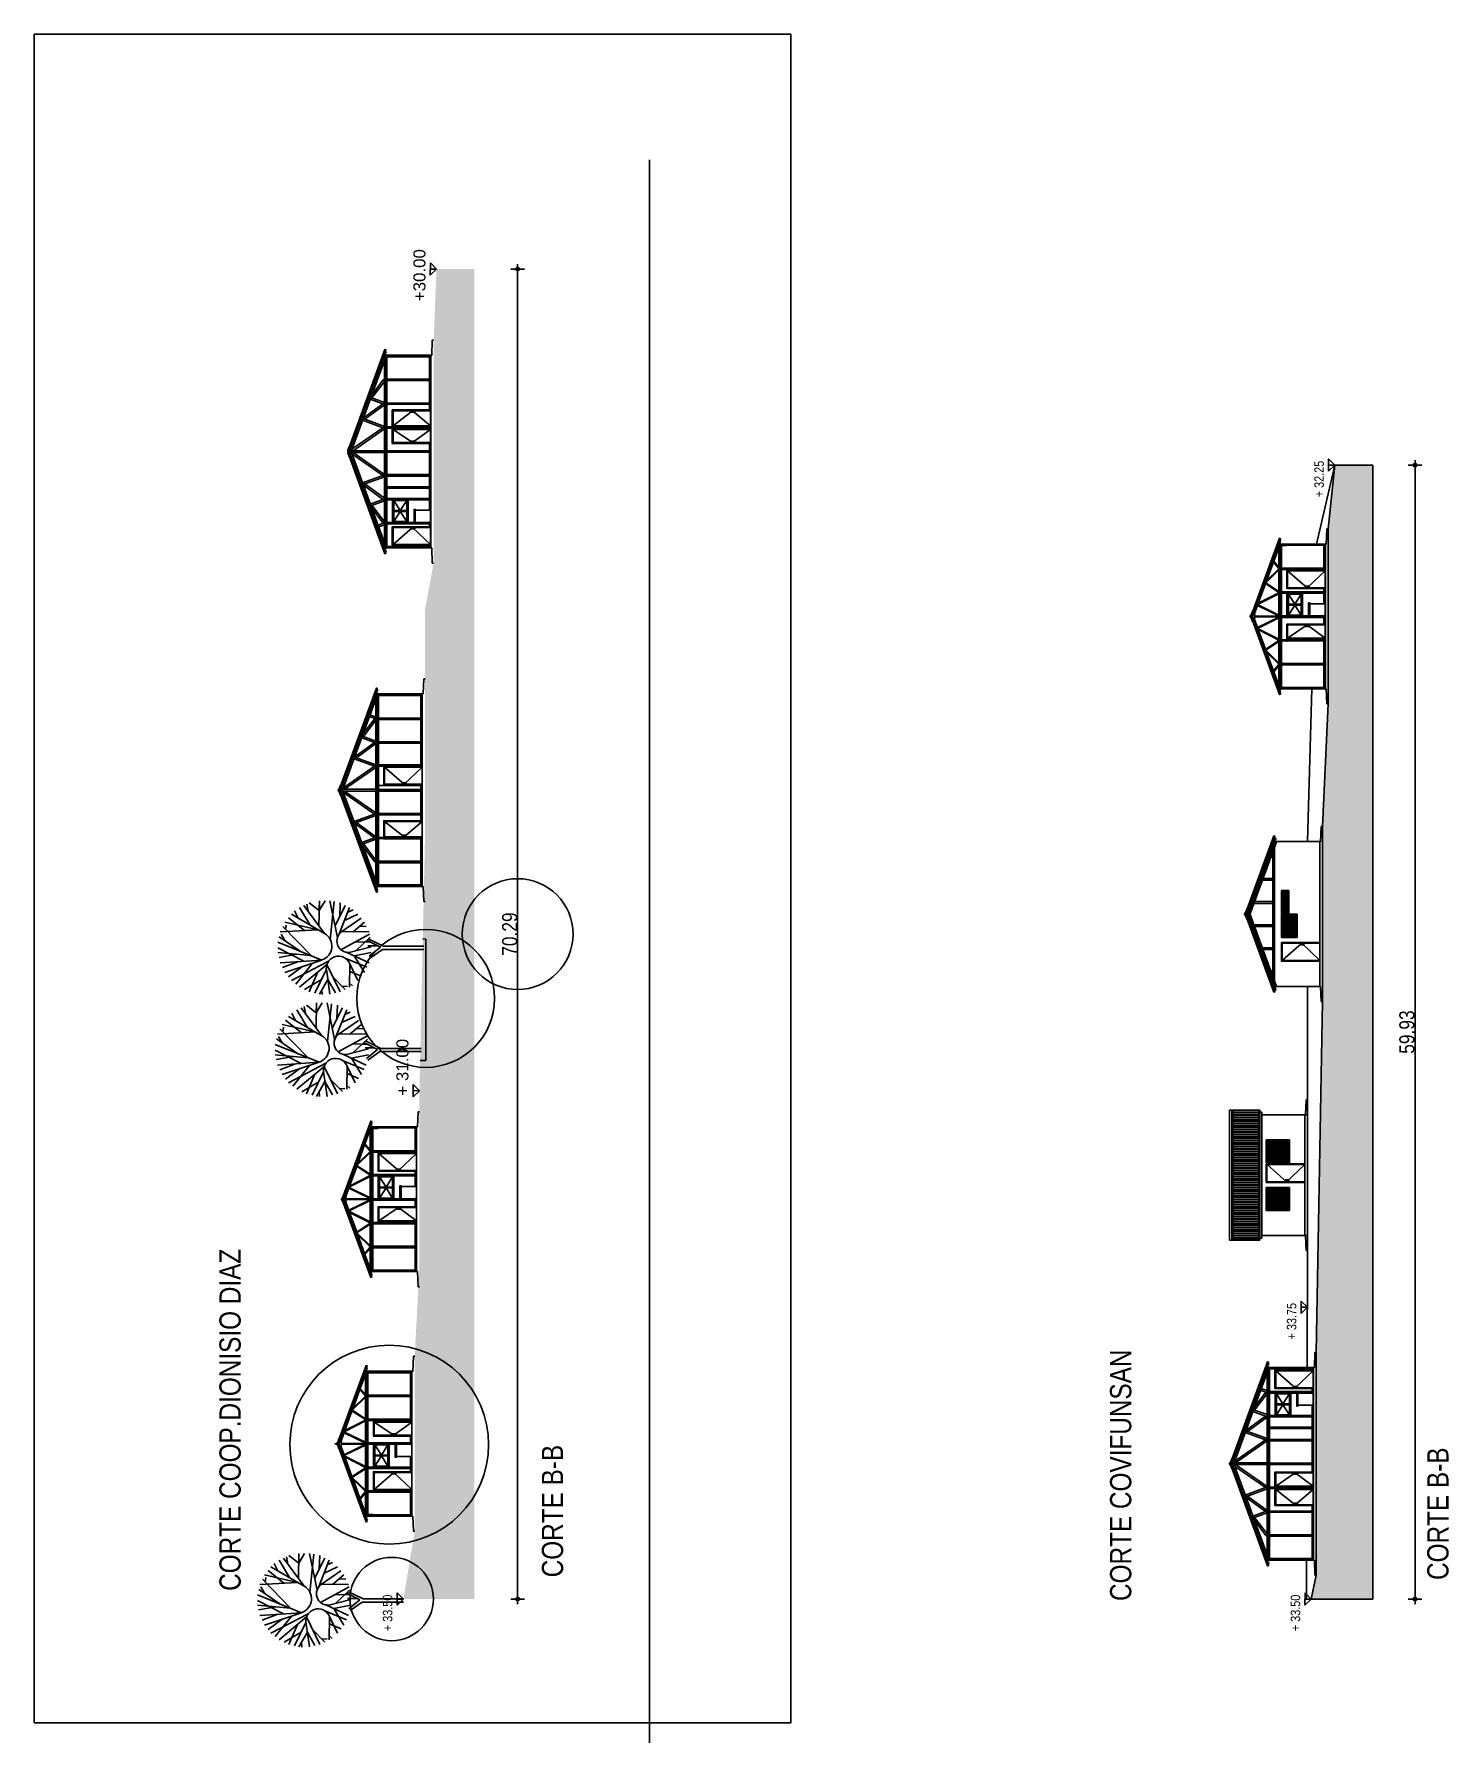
# Model space of a CAD drawing. Header units: inches. Extents: x 203 to 1065, y -1127 to 921.
# Drawn here: x 340.7 to 415.4, y 830.5 to 920.8 of the extents above; entities that cross this region are included whole.
import ezdxf

# ---------------------------------------------------------------- set-up
doc = ezdxf.new("R2010")
doc.units = ezdxf.units.IN
doc.header["$MEASUREMENT"] = 0
doc.header["$PDMODE"] = 35
doc.linetypes.add('CONTINUA', pattern=[0])
doc.linetypes.add('DASHED2', pattern=[0.375, 0.25, -0.125])
for name, color, linetype in [('1-PLATEA', 3, 'Continuous'), ('6-Tubo cercha', 7, 'Continuous'), ('CORTE MUROS', 4, 'CONTINUA'), ('CORTE PERFILES Y CERCHA', 3, 'CONTINUA'), ('CORTE PROY', 8, 'CONTINUA'), ('COTAS', 7, 'Continuous'), ('D4', 210, 'Continuous'), ('FACHADA ABERTURAS', 3, 'CONTINUA'), ('FACHADA MUROS', 3, 'CONTINUA'), ('FACHADA TECHO', 3, 'CONTINUA'), ('Vegetación', 102, 'Continuous')]:
    doc.layers.add(name, color=color, linetype=linetype)
doc.styles.add('COVINFUNSAN', font='arial.ttf', dxfattribs={"height": 0.5})
doc.styles.add('TECHNICLITE', font='techl___.ttf')
doc.dimstyles.new('1-100', dxfattribs={"dimscale": 0, "dimtxt": 0.09, "dimasz": 0.03, "dimexe": 0.12, "dimexo": 0.2, "dimgap": 0.005, "dimtad": 3, "dimzin": 0, "dimdsep": 46, "dimtxsty": 'TECHNICLITE', "dimblk1": 'COTA', "dimblk2": 'COTA', "dimsah": 1, "dimcen": 2.5, "dimse1": 1, "dimse2": 1, "dimclrd": 7, "dimclre": 7, "dimclrt": 7, "dimadec": 0, "dimazin": 0, "dimtfac": 1, "dimtdec": 6, "dimtmove": 2, "dimatfit": 3, "dimldrblk": 'COTA', "dimfxl": 1, "dimtolj": 1, "dimtzin": 0, "dimarcsym": 0})
pattern_1 = [(135.1236939, (355.5922096, 404.4653144), (-0.00440986616, -0.004428948005), []), (225.1236939, (355.5922096, 404.4653144), (-0.00439078432, -0.01326776217), [0.015625, -0.009375])]
pattern_2 = [(135.1236939, (355.8420596, 417.3886716), (-0.00440986616, -0.004428948005), []), (225.1236939, (355.8420596, 417.3886716), (-0.00439078432, -0.01326776217), [0.015625, -0.009375])]
pattern_3 = [(135.1236939, (355.679718, 439.0098185), (-0.00440986616, -0.004428948005), []), (225.1236939, (355.679718, 439.0098185), (-0.00439078432, -0.01326776217), [0.015625, -0.009375])]
pattern_4 = [(135.1236939, (356.129718, 445.1284), (-0.00440986616, -0.004428948005), []), (225.1236939, (356.129718, 445.1284), (-0.00439078432, -0.01326776217), [0.015625, -0.009375])]
pattern_5 = [(135.1236939, (402.78324, 403.405945), (-0.00440986616, -0.004428948005), []), (225.1236939, (402.78324, 403.405945), (-0.00439078432, -0.01326776217), [0.015625, -0.009375])]
pattern_6 = [(135.1236939, (403.875732, 448.1915297), (-0.00440986616, -0.004428948005), []), (225.1236939, (403.875732, 448.1915297), (-0.00439078432, -0.01326776217), [0.015625, -0.009375])]

msp = doc.modelspace()

# ---------------------------------------------------------------- texts
at = {"layer": 'COTAS'}
for s, height, style, p in [('+30.00', 0.6386, 'COVINFUNSAN', (361.348, 906.654)), ('+ 32.25', 0.5, 'TECHNICLITE', (408.832, 896.293)), ('+ 31.00', 0.6386, 'COVINFUNSAN', (360.448, 864.662)), ('CORTE COOP.DIONISIO DIAZ ', 1.12299, 'TECHNICLITE', (351.582, 838.487)), ('+ 33.75', 0.5, 'TECHNICLITE', (407.38, 851.778)), ('CORTE COVIFUNSAN ', 1.12299, 'TECHNICLITE', (398.657, 837.952)), ('CORTE B-B ', 1.123, 'TECHNICLITE', (368.624, 839.202)), ('CORTE B-B ', 1.123, 'TECHNICLITE', (415.425, 839.063)), ('+ 33.50', 0.5, 'TECHNICLITE', (359.598, 836.359)), ('+ 33.50', 0.5, 'TECHNICLITE', (407.582, 836.359))]:
    msp.add_text(s, height=height, rotation=90, dxfattribs=dict(at, style=style)).set_placement(p)

# ---------------------------------------------------------------- blocks, each defined once
blk = doc.blocks.new('vegetacion_02')
at = {"color": 0}
for p, q in [((-77, 799), (-160, 1047)), ((-88, 956), (-128, 1062)), ((-96, 1078), (-77, 799)), ((-85, 919), (4, 1094)), ((-77, 799), (43, 1094)), ((-38, 971), (-59, 1086)), ((-27, 1094), (-47, 871)), ((-47, 871), (147, 1061)), ((43, 1094), (-18, 944)), ((-18, 944), (79, 1085)), ((53, 1047), (96, 1072)), ((126, 824), (112, 1078)), ((176, 1047), (126, 824)), ((127, 1042), (158, 1038)), ((176, 1047), (176, 1047)), ((-259, 948), (-106, 765)), ((-98, 862), (-238, 974)), ((-84, 753), (-215, 1003)), ((-120, 928), (-190, 1023)), ((231, 1003), (101, 781)), ((101, 781), (289, 919)), ((121, 916), (206, 1023)), ((158, 878), (275, 948)), ((204, 957), (253, 982)), ((-306, 815), (-207, 759)), ((-142, 769), (-299, 846)), ((-157, 826), (-290, 884)), ((-208, 801), (-276, 914)), ((153, 819), (321, 815)), ((249, 890), (298, 899)), ((255, 817), (306, 884)), ((321, 815), (255, 817)), ((255, 817), (321, 777)), ((-277, 798), (-308, 796)), ((-154, 766), (-306, 745)), ((-207, 759), (-297, 708)), ((-106, 765), (-290, 676)), ((-190, 724), (-274, 642)), ((-77, 799), (-77, 799)), ((61, 743), (315, 716)), ((75, 694), (321, 745)), ((152, 710), (289, 641)), ((-103, 611), (-259, 612)), ((-255, 661), (-253, 626)), ((-233, 612), (-251, 592)), ((-215, 557), (-103, 611)), ((-153, 611), (-186, 533)), ((-160, 513), (-50, 581)), ((-65, 642), (-125, 496)), ((-25, 635), (-96, 482)), ((-50, 581), (-27, 467)), ((-26, 615), (12, 467)), ((-8, 671), (97, 479)), ((93, 685), (275, 612)), ((114, 664), (112, 482)), ((113, 589), (176, 513)), ((203, 535), (114, 664)), ((189, 647), (231, 557)), ((214, 679), (306, 676)), ((244, 625), (260, 589)), ((-63, 471), (-6, 391)), ((-51, 481), (9, 406)), ((-15, 571), (77, 474)), ((9, 406), (53, 494)), ((66, 487), (15, 385)), ((19, 489), (19, 427)), ((46, 572), (43, 467)), ((150, 543), (148, 501)), ((-6, 391), (-6, 114)), ((15, 385), (15, 114))]:
    blk.add_line(p, q, dxfattribs=at)
for centre, radius, start, end in [((-133, 687), 82, 291.545, 105.3248), ((16, 829), 97.6, 198.1269, 330.7815), ((51, 621), 76.8, 34.0996, 184.5131)]:
    blk.add_arc(centre, radius, start, end, dxfattribs=at)
blk = doc.blocks.new('COTA')
h = blk.add_hatch(color=256)
edge = h.paths.add_edge_path()
edge.add_arc((0, 0), 0.5, 0, 360)
for p, q in [((-1.5, 0), (1.5, 0)), ((0, 2), (0, -2))]:
    blk.add_line(p, q)
blk.add_circle((0, 0), 0.5)
blk = doc.blocks.new('*D25')
at = {"layer": 'COTAS', "color": 7, "lineweight": -2, "transparency": 16777216}
blk.add_line((366.222, 838.236), (366.222, 908.17), dxfattribs=at)
at = {"layer": 'Defpoints', "color": 0, "transparency": 16777216}
for p in [(363.932, 908.35), (366.222, 908.35), (363.932, 838.056)]:
    blk.add_point(p, dxfattribs=at)
at = {"layer": 'COTAS', "color": 7, "lineweight": -2, "transparency": 16777216, "xscale": 0.18, "yscale": 0.18, "zscale": 0.18}
for p, rotation in [((366.222, 908.35), 90), ((366.222, 838.056), 270)]:
    blk.add_blockref('COTA', p, dxfattribs=dict(at, rotation=rotation))
at = {"layer": 'COTAS', "color": 7, "transparency": 16777216, "insert": (365.806, 873.203), "char_height": 0.8, "attachment_point": 5, "rotation": 90, "style": 'TECHNICLITE'}
blk.add_mtext('\\A1;70.29', dxfattribs=at)
blk = doc.blocks.new('*D50')
at = {"layer": 'COTAS', "color": 7, "lineweight": -2, "transparency": 16777216}
blk.add_line((413.655, 838.236), (413.655, 897.809), dxfattribs=at)
at = {"layer": 'Defpoints', "color": 0, "transparency": 16777216}
for p in [(411.416, 897.989), (413.655, 897.989), (411.416, 838.056)]:
    blk.add_point(p, dxfattribs=at)
at = {"layer": 'COTAS', "color": 7, "lineweight": -2, "transparency": 16777216, "xscale": 0.18, "yscale": 0.18, "zscale": 0.18}
for p, rotation in [((413.655, 897.989), 90), ((413.655, 838.056), 270)]:
    blk.add_blockref('COTA', p, dxfattribs=dict(at, rotation=rotation))
at = {"layer": 'COTAS', "color": 7, "transparency": 16777216, "insert": (413.23, 868.023), "char_height": 0.8, "attachment_point": 5, "rotation": 90, "style": 'TECHNICLITE'}
blk.add_mtext('\\A1;59.93', dxfattribs=at)

# ---------------------------------------------------------------- dimensions: what is measured, and where the dimension line sits
at = {"layer": 'COTAS'}
for base, p1, p2, picture, middle in [((366.222, 908.35), (363.932, 838.056), (363.932, 908.35), '*D25', (365.806, 873.203)), ((413.655, 897.989), (411.416, 838.056), (411.416, 897.989), '*D50', (413.23, 868.023))]:
    dim = msp.add_linear_dim(base=base, p1=p1, p2=p2, angle=90, dimstyle='1-100', override={"dimscale": 1, "dimtxt": 0.8, "dimasz": 0.18}, dxfattribs=at)
    dim.commit()
    dim.dimension.update_dxf_attribs({"geometry": picture, "text_midpoint": middle})

# ---------------------------------------------------------------- hatches: boundary and pattern name
at = {"linetype": 'ByBlock', "true_color": 0x139b48}
h = msp.add_hatch(color=114, dxfattribs=at)
h.dxf.hatch_style = 1
h.paths.add_polyline_path([(363.932, 908.35), (361.932, 908.35), (361.782, 904.592), (361.782, 892.816), (361.332, 890.388), (361.332, 878.612), (361.032, 864.926), (361.032, 855.678), (360.782, 850.89), (360.782, 841.642), (360.182, 838.056), (363.932, 838.056)])
h = msp.add_hatch(color=114, dxfattribs=at)
h.dxf.hatch_style = 1
h.paths.add_polyline_path([(411.416, 897.989), (409.416, 897.989), (409.066, 894.615), (409.066, 885.367), (408.766, 878.887), (408.766, 869.639), (408.436, 851.093), (408.436, 839.317), (408.166, 838.056), (411.416, 838.056)])
at = {"layer": 'CORTE MUROS', "ltscale": 0.5}
h = msp.add_hatch(dxfattribs=at)
h.set_pattern_fill('ANSI38', color=252, scale=0.05, angle=90.12369, style=0)
h.set_pattern_definition(pattern_4)
h.paths.add_polyline_path([(357.315, 898.704), (357.3, 898.709), (359.229, 903.973), (359.244, 903.968)])
at = {"layer": 'CORTE MUROS'}
h = msp.add_hatch(dxfattribs=at)
h.set_pattern_fill('HONEY', color=251, scale=0.003, angle=90, style=0)
h.set_pattern_definition([(90, (1152.250319, -1371.910052), (-0.008248891935, 0.0142875), [0.009525, -0.01905]), (210, (1152.250319, -1371.910052), (-0.00824889199, -0.01428749997), [0.009525, -0.01905]), (150, (1152.250319, -1371.910052), (-0.016497783924, 3e-11), [-0.01905, 0.009525])])
h.paths.add_polyline_path([(359.223, 903.744), (359.223, 903.788), (361.625, 903.788), (361.625, 903.744)])
h = msp.add_hatch(dxfattribs=at)
h.set_pattern_fill('HONEY', color=251, scale=0.003, angle=90, style=0)
h.set_pattern_definition([(90, (1579.890811, -1670.1214075), (-0.008248891935, 0.0142875), [0.009525, -0.01905]), (210, (1579.890811, -1670.1214075), (-0.00824889199, -0.014287499969), [0.009525, -0.01905]), (150, (1579.890811, -1670.1214075), (-0.016497783924, 3.1e-11), [-0.01905, 0.009525])])
h.paths.add_polyline_path([(359.223, 901.215), (359.223, 901.259), (359.602, 901.259), (359.602, 901.215)])
at = {"layer": 'CORTE MUROS', "ltscale": 0.5}
h = msp.add_hatch(dxfattribs=at)
h.set_pattern_fill('ANSI38', color=252, scale=0.05, angle=90.12369, style=0)
h.set_pattern_definition(pattern_4)
h.paths.add_polyline_path([(357.315, 898.704), (357.3, 898.698), (359.23, 893.434), (359.244, 893.439)])
at = {"layer": 'CORTE MUROS'}
h = msp.add_hatch(dxfattribs=at)
h.set_pattern_fill('HONEY', color=251, scale=0.003, angle=90, style=0)
h.set_pattern_definition([(90, (1152.250319, -1371.892052), (-0.008248891935, 0.0142875), [0.009525, -0.01905]), (210, (1152.250319, -1371.892052), (-0.00824889199, -0.01428749997), [0.009525, -0.01905]), (150, (1152.250319, -1371.892052), (-0.016497783924, 3e-11), [-0.01905, 0.009525])])
h.paths.add_polyline_path([(359.223, 893.664), (359.223, 893.62), (361.625, 893.62), (361.625, 893.664)])
at = {"layer": 'CORTE MUROS', "ltscale": 0.5}
h = msp.add_hatch(dxfattribs=at)
h.set_pattern_fill('ANSI38', color=252, scale=0.05, angle=90.12369, style=0)
h.set_pattern_definition(pattern_6)
h.paths.add_polyline_path([(405.061, 889.991), (405.047, 889.996), (406.512, 893.996), (406.526, 893.991)])
at = {"layer": 'CORTE MUROS'}
h = msp.add_hatch(dxfattribs=at)
h.set_pattern_fill('HONEY', color=251, scale=0.003, angle=90, style=0)
h.set_pattern_definition([(90, (1627.174333, -1660.727277), (-0.008248891935, 0.0142875), [0.009525, -0.01905]), (210, (1627.174333, -1660.727277), (-0.00824889199, -0.014287499969), [0.009525, -0.01905]), (150, (1627.174333, -1660.727277), (-0.016497783924, 3.1e-11), [-0.01905, 0.009525])])
h.paths.add_polyline_path([(406.507, 893.811), (406.507, 893.767), (406.885, 893.767), (406.885, 893.811)])
at = {"layer": 'CORTE MUROS', "ltscale": 0.5}
h = msp.add_hatch(dxfattribs=at)
h.set_pattern_fill('ANSI38', color=252, scale=0.05, angle=90.12369, style=0)
h.set_pattern_definition(pattern_6)
h.paths.add_polyline_path([(405.061, 889.991), (405.047, 889.986), (406.512, 885.985), (406.526, 885.99)])
at = {"layer": 'CORTE MUROS'}
h = msp.add_hatch(dxfattribs=at)
h.set_pattern_fill('HONEY', color=251, scale=0.003, angle=90, style=0)
h.set_pattern_definition([(90, (1627.174333, -1665.789277), (-0.008248891935, 0.0142875), [0.009525, -0.01905]), (210, (1627.174333, -1665.789277), (-0.00824889199, -0.014287499969), [0.009525, -0.01905]), (150, (1627.174333, -1665.789277), (-0.016497783924, 3.1e-11), [-0.01905, 0.009525])])
h.paths.add_polyline_path([(406.507, 888.749), (406.507, 888.705), (406.885, 888.705), (406.885, 888.749)])
at = {"layer": 'CORTE MUROS', "ltscale": 0.5}
h = msp.add_hatch(dxfattribs=at)
h.set_pattern_fill('ANSI38', color=252, scale=0.05, angle=90.12369, style=0)
h.set_pattern_definition(pattern_3)
h.paths.add_polyline_path([(356.865, 880.809), (356.85, 880.814), (358.78, 886.078), (358.794, 886.073)])
at = {"layer": 'CORTE MUROS'}
h = msp.add_hatch(dxfattribs=at)
h.set_pattern_fill('HONEY', color=251, scale=0.003, angle=90, style=0)
h.set_pattern_definition([(90, (1626.989167, -1658.715512), (-0.008248891935, 0.0142875), [0.009525, -0.01905]), (210, (1626.989167, -1658.715512), (-0.00824889199, -0.014287499969), [0.009525, -0.01905]), (150, (1626.989167, -1658.715512), (-0.016497783924, 3.1e-11), [-0.01905, 0.009525])])
h.paths.add_polyline_path([(406.507, 886.171), (406.507, 886.215), (408.909, 886.215), (408.909, 886.171)])
h = msp.add_hatch(dxfattribs=at)
h.set_pattern_fill('HONEY', color=251, scale=0.003, angle=90, style=0)
h.set_pattern_definition([(90, (1151.800319, -1378.0106335), (-0.008248891935, 0.0142875), [0.009525, -0.01905]), (210, (1151.800319, -1378.0106335), (-0.00824889199, -0.01428749997), [0.009525, -0.01905]), (150, (1151.800319, -1378.0106335), (-0.016497783924, 3e-11), [-0.01905, 0.009525])])
h.paths.add_polyline_path([(358.773, 885.849), (358.773, 885.893), (361.175, 885.893), (361.175, 885.849)])
at = {"layer": 'CORTE MUROS', "ltscale": 0.5}
h = msp.add_hatch(dxfattribs=at)
h.set_pattern_fill('ANSI38', color=252, scale=0.05, angle=90.12369, style=0)
h.set_pattern_definition(pattern_3)
h.paths.add_polyline_path([(356.865, 880.809), (356.85, 880.804), (358.779, 875.539), (358.794, 875.545)])
at = {"layer": 'CORTE MUROS'}
h = msp.add_hatch(dxfattribs=at)
h.set_pattern_fill('HONEY', color=251, scale=0.003, angle=90, style=0)
h.set_pattern_definition([(90, (1579.440811, -1676.239989), (-0.008248891935, 0.0142875), [0.009525, -0.01905]), (210, (1579.440811, -1676.239989), (-0.00824889199, -0.014287499969), [0.009525, -0.01905]), (150, (1579.440811, -1676.239989), (-0.016497783924, 3.1e-11), [-0.01905, 0.009525])])
h.paths.add_polyline_path([(358.773, 878.298), (358.773, 878.254), (359.152, 878.254), (359.152, 878.298)])
h = msp.add_hatch(dxfattribs=at)
h.set_pattern_fill('HONEY', color=251, scale=0.003, angle=90, style=0)
h.set_pattern_definition([(90, (1151.800319, -1378.0286335), (-0.008248891935, 0.0142875), [0.009525, -0.01905]), (210, (1151.800319, -1378.0286335), (-0.00824889199, -0.01428749997), [0.009525, -0.01905]), (150, (1151.800319, -1378.0286335), (-0.016497783924, 3e-11), [-0.01905, 0.009525])])
h.paths.add_polyline_path([(358.773, 875.769), (358.773, 875.725), (361.175, 875.725), (361.175, 875.769)])
at = {"layer": 'CORTE MUROS', "ltscale": 0.5}
h = msp.add_hatch(dxfattribs=at)
h.set_pattern_fill('ANSI38', color=252, scale=0.05, angle=90.12369, style=0)
h.set_pattern_definition(pattern_2)
h.paths.add_polyline_path([(357.027, 859.188), (357.013, 859.193), (358.479, 863.194), (358.493, 863.188)])
at = {"layer": 'CORTE MUROS'}
h = msp.add_hatch(dxfattribs=at)
h.set_pattern_fill('HONEY', color=251, scale=0.003, angle=90, style=0)
h.set_pattern_definition([(90, (1579.140661, -1691.5301354), (-0.008248891935, 0.0142875), [0.009525, -0.01905]), (210, (1579.140661, -1691.5301354), (-0.00824889199, -0.014287499969), [0.009525, -0.01905]), (150, (1579.140661, -1691.5301354), (-0.016497783924, 3.1e-11), [-0.01905, 0.009525])])
h.paths.add_polyline_path([(358.473, 863.008), (358.473, 862.964), (358.852, 862.964), (358.852, 863.008)])
at = {"layer": 'CORTE MUROS', "ltscale": 0.5}
h = msp.add_hatch(dxfattribs=at)
h.set_pattern_fill('ANSI38', color=252, scale=0.05, angle=90.12369, style=0)
h.set_pattern_definition(pattern_2)
h.paths.add_polyline_path([(357.027, 859.188), (357.013, 859.183), (358.479, 855.182), (358.493, 855.187)])
at = {"layer": 'CORTE MUROS'}
h = msp.add_hatch(dxfattribs=at)
h.set_pattern_fill('HONEY', color=251, scale=0.003, angle=90, style=0)
h.set_pattern_definition([(90, (1579.140661, -1696.5921354), (-0.008248891935, 0.0142875), [0.009525, -0.01905]), (210, (1579.140661, -1696.5921354), (-0.00824889199, -0.014287499969), [0.009525, -0.01905]), (150, (1579.140661, -1696.5921354), (-0.016497783924, 3.1e-11), [-0.01905, 0.009525])])
h.paths.add_polyline_path([(358.473, 857.946), (358.473, 857.902), (358.852, 857.902), (358.852, 857.946)])
h = msp.add_hatch(dxfattribs=at)
h.set_pattern_fill('HONEY', color=251, scale=0.003, angle=90, style=0)
h.set_pattern_definition([(90, (1578.955494, -1689.51837), (-0.008248891935, 0.0142875), [0.009525, -0.01905]), (210, (1578.955494, -1689.51837), (-0.00824889199, -0.014287499969), [0.009525, -0.01905]), (150, (1578.955494, -1689.51837), (-0.016497783924, 3.1e-11), [-0.01905, 0.009525])])
h.paths.add_polyline_path([(358.473, 855.368), (358.473, 855.412), (360.875, 855.412), (360.875, 855.368)])
at = {"layer": 'CORTE MUROS', "ltscale": 0.5}
h = msp.add_hatch(dxfattribs=at)
h.set_pattern_fill('ANSI38', color=252, scale=0.05, angle=90.12369, style=0)
h.set_pattern_definition(pattern_1)
h.paths.add_polyline_path([(356.777, 846.264), (356.763, 846.27), (358.229, 850.27), (358.243, 850.265)])
at = {"layer": 'CORTE MUROS'}
h = msp.add_hatch(dxfattribs=at)
h.set_pattern_fill('HONEY', color=251, scale=0.003, angle=90, style=0)
h.set_pattern_definition([(90, (1578.705644, -1702.4417275), (-0.008248891935, 0.0142875), [0.009525, -0.01905]), (210, (1578.705644, -1702.4417275), (-0.00824889199, -0.014287499969), [0.009525, -0.01905]), (150, (1578.705644, -1702.4417275), (-0.016497783924, 3.1e-11), [-0.01905, 0.009525])])
h.paths.add_polyline_path([(358.223, 850.084), (358.223, 850.04), (360.625, 850.04), (360.625, 850.084)])
at = {"layer": 'CORTE MUROS', "ltscale": 0.5}
h = msp.add_hatch(dxfattribs=at)
h.set_pattern_fill('ANSI38', color=252, scale=0.05, angle=90.12369, style=0)
h.set_pattern_definition(pattern_5)
h.paths.add_polyline_path([(403.968, 845.205), (403.954, 845.21), (405.883, 850.475), (405.897, 850.469)])
at = {"layer": 'CORTE MUROS'}
h = msp.add_hatch(dxfattribs=at)
h.set_pattern_fill('HONEY', color=251, scale=0.003, angle=90, style=0)
h.set_pattern_definition([(90, (1198.903841, -1413.614507), (-0.008248891935, 0.0142875), [0.009525, -0.01905]), (210, (1198.903841, -1413.614507), (-0.00824889199, -0.01428749997), [0.009525, -0.01905]), (150, (1198.903841, -1413.614507), (-0.016497783924, 3e-11), [-0.01905, 0.009525])])
h.paths.add_polyline_path([(405.877, 850.245), (405.877, 850.289), (408.279, 850.289), (408.279, 850.245)])
h = msp.add_hatch(dxfattribs=at)
h.set_pattern_fill('HONEY', color=251, scale=0.003, angle=90, style=0)
h.set_pattern_definition([(90, (1578.890811, -1709.515493), (-0.008248891935, 0.0142875), [0.009525, -0.01905]), (210, (1578.890811, -1709.515493), (-0.00824889199, -0.014287499969), [0.009525, -0.01905]), (150, (1578.890811, -1709.515493), (-0.016497783924, 3.1e-11), [-0.01905, 0.009525])])
h.paths.add_polyline_path([(358.223, 847.506), (358.223, 847.55), (358.602, 847.55), (358.602, 847.506)])
at = {"layer": 'CORTE MUROS', "ltscale": 0.5}
h = msp.add_hatch(dxfattribs=at)
h.set_pattern_fill('ANSI38', color=252, scale=0.05, angle=90.12369, style=0)
h.set_pattern_definition(pattern_1)
h.paths.add_polyline_path([(356.777, 846.264), (356.763, 846.259), (358.229, 842.259), (358.243, 842.264)])
h = msp.add_hatch(dxfattribs=at)
h.set_pattern_fill('ANSI38', color=252, scale=0.05, angle=90.12369, style=0)
h.set_pattern_definition(pattern_5)
h.paths.add_polyline_path([(403.968, 845.205), (403.954, 845.2), (405.883, 839.936), (405.897, 839.941)])
at = {"layer": 'CORTE MUROS'}
h = msp.add_hatch(dxfattribs=at)
h.set_pattern_fill('HONEY', color=251, scale=0.003, angle=90, style=0)
h.set_pattern_definition([(90, (1626.544333, -1711.843862), (-0.008248891935, 0.0142875), [0.009525, -0.01905]), (210, (1626.544333, -1711.843862), (-0.00824889199, -0.014287499969), [0.009525, -0.01905]), (150, (1626.544333, -1711.843862), (-0.016497783924, 3.1e-11), [-0.01905, 0.009525])])
h.paths.add_polyline_path([(405.877, 842.694), (405.877, 842.65), (406.255, 842.65), (406.255, 842.694)])
h = msp.add_hatch(dxfattribs=at)
h.set_pattern_fill('HONEY', color=251, scale=0.003, angle=90, style=0)
h.set_pattern_definition([(90, (1578.890811, -1704.453493), (-0.008248891935, 0.0142875), [0.009525, -0.01905]), (210, (1578.890811, -1704.453493), (-0.00824889199, -0.014287499969), [0.009525, -0.01905]), (150, (1578.890811, -1704.453493), (-0.016497783924, 3.1e-11), [-0.01905, 0.009525])])
h.paths.add_polyline_path([(358.223, 842.444), (358.223, 842.488), (358.602, 842.488), (358.602, 842.444)])
h = msp.add_hatch(dxfattribs=at)
h.set_pattern_fill('HONEY', color=251, scale=0.003, angle=90, style=0)
h.set_pattern_definition([(90, (1198.903841, -1413.632507), (-0.008248891935, 0.0142875), [0.009525, -0.01905]), (210, (1198.903841, -1413.632507), (-0.00824889199, -0.01428749997), [0.009525, -0.01905]), (150, (1198.903841, -1413.632507), (-0.016497783924, 3e-11), [-0.01905, 0.009525])])
h.paths.add_polyline_path([(405.877, 840.165), (405.877, 840.121), (408.279, 840.121), (408.279, 840.165)])
at = {"layer": 'CORTE PERFILES Y CERCHA', "ltscale": 0.5}
h = msp.add_hatch(dxfattribs=at)
h.set_pattern_fill('_USER', color=251, scale=0.0125, angle=135, style=0, double=1, pattern_type=0)
h.set_pattern_definition([(135, (330.638395, 601.799274), (-0.00883883476, -0.00883883476), []), (225, (330.638395, 601.799274), (0.00883883476, -0.00883883476), [])])
h.paths.add_polyline_path([(359.191, 903.798), (359.191, 893.61), (359.221, 893.61), (359.221, 903.798)])
for points in [[(359.221, 903.738), (359.221, 903.8), (359.239, 903.8), (359.239, 903.799), (359.239, 903.8), (359.251, 903.8), (359.251, 903.798), (359.223, 903.798), (359.223, 903.778), (359.223, 903.778), (359.223, 903.777), (359.223, 903.744), (359.223, 903.738)], [(358.771, 875.775), (358.771, 875.713), (358.789, 875.713), (358.789, 875.713), (358.789, 875.713), (358.801, 875.713), (358.801, 875.715), (358.773, 875.715), (358.773, 875.735), (358.773, 875.735), (358.773, 875.735), (358.773, 875.769), (358.773, 875.775)], [(405.875, 840.171), (405.875, 840.109), (405.892, 840.109), (405.893, 840.109), (405.893, 840.109), (405.905, 840.109), (405.905, 840.111), (405.877, 840.111), (405.877, 840.131), (405.876, 840.131), (405.877, 840.131), (405.877, 840.165), (405.877, 840.171)]]:
    msp.add_hatch(color=256, dxfattribs=at).paths.add_polyline_path(points)
at = {"layer": 'CORTE PERFILES Y CERCHA'}
h = msp.add_hatch(color=256, dxfattribs=at)
h.paths.add_polyline_path([(361.597, 903.736), (361.597, 903.734), (361.619, 903.734), (361.627, 903.734), (361.627, 903.795), (361.636, 903.795), (361.635, 903.796), (361.625, 903.796), (361.625, 903.736)])
h.paths.add_polyline_path([(361.615, 903.796), (361.615, 903.795), (361.625, 903.795), (361.625, 903.796)], flags=17)
h.paths.add_polyline_path([(361.635, 903.796), (361.636, 903.795), (361.645, 903.795), (361.645, 903.796)])
h.paths.add_polyline_path([(361.614, 903.784, 0.388879), (361.613, 903.783), (361.613, 903.783), (361.625, 903.783), (361.625, 903.785)], flags=17)
for points in [[(359.221, 901.265), (359.221, 901.203), (359.239, 901.203), (359.239, 901.203), (359.239, 901.203), (359.251, 901.203), (359.251, 901.205), (359.223, 901.205), (359.223, 901.224), (359.223, 901.225), (359.223, 901.225), (359.223, 901.259), (359.223, 901.265)], [(359.221, 893.67), (359.221, 893.608), (359.239, 893.608), (359.239, 893.608), (359.239, 893.608), (359.251, 893.608), (359.251, 893.61), (359.223, 893.61), (359.223, 893.629), (359.223, 893.63), (359.223, 893.63), (359.223, 893.664), (359.223, 893.67)], [(406.505, 893.761), (406.505, 893.823), (406.522, 893.823), (406.523, 893.823), (406.523, 893.823), (406.535, 893.823), (406.535, 893.821), (406.507, 893.821), (406.507, 893.801), (406.506, 893.801), (406.507, 893.801), (406.507, 893.767), (406.507, 893.761)], [(406.505, 888.699), (406.505, 888.761), (406.522, 888.761), (406.523, 888.761), (406.523, 888.761), (406.535, 888.761), (406.535, 888.759), (406.507, 888.759), (406.507, 888.739), (406.506, 888.739), (406.507, 888.739), (406.507, 888.705), (406.507, 888.699)], [(406.505, 886.221), (406.505, 886.159), (406.522, 886.159), (406.523, 886.159), (406.523, 886.159), (406.535, 886.159), (406.535, 886.161), (406.507, 886.161), (406.507, 886.181), (406.506, 886.181), (406.507, 886.181), (406.507, 886.215), (406.507, 886.221)], [(358.771, 885.843), (358.771, 885.905), (358.789, 885.905), (358.789, 885.905), (358.789, 885.905), (358.801, 885.905), (358.801, 885.903), (358.773, 885.903), (358.773, 885.883), (358.773, 885.883), (358.773, 885.883), (358.773, 885.849), (358.773, 885.843)], [(358.771, 878.248), (358.771, 878.31), (358.789, 878.31), (358.789, 878.31), (358.789, 878.31), (358.801, 878.31), (358.801, 878.308), (358.773, 878.308), (358.773, 878.288), (358.773, 878.288), (358.773, 878.288), (358.773, 878.254), (358.773, 878.248)], [(358.471, 862.958), (358.471, 863.02), (358.489, 863.02), (358.489, 863.02), (358.489, 863.02), (358.501, 863.02), (358.501, 863.018), (358.473, 863.018), (358.473, 862.998), (358.473, 862.998), (358.473, 862.998), (358.473, 862.964), (358.473, 862.958)], [(358.471, 857.896), (358.471, 857.958), (358.489, 857.958), (358.489, 857.958), (358.489, 857.958), (358.501, 857.958), (358.501, 857.956), (358.473, 857.956), (358.473, 857.936), (358.473, 857.936), (358.473, 857.936), (358.473, 857.902), (358.473, 857.896)], [(358.471, 855.418), (358.471, 855.356), (358.489, 855.356), (358.489, 855.356), (358.489, 855.356), (358.501, 855.356), (358.501, 855.358), (358.473, 855.358), (358.473, 855.378), (358.473, 855.378), (358.473, 855.378), (358.473, 855.412), (358.473, 855.418)], [(358.221, 850.034), (358.221, 850.096), (358.239, 850.096), (358.239, 850.096), (358.239, 850.096), (358.251, 850.096), (358.251, 850.094), (358.223, 850.094), (358.223, 850.075), (358.223, 850.074), (358.223, 850.074), (358.223, 850.04), (358.223, 850.034)], [(405.875, 850.239), (405.875, 850.301), (405.892, 850.301), (405.893, 850.301), (405.893, 850.301), (405.905, 850.301), (405.905, 850.299), (405.877, 850.299), (405.877, 850.279), (405.876, 850.279), (405.877, 850.279), (405.877, 850.245), (405.877, 850.239)], [(358.221, 847.556), (358.221, 847.494), (358.239, 847.494), (358.239, 847.495), (358.239, 847.494), (358.251, 847.494), (358.251, 847.496), (358.223, 847.496), (358.223, 847.516), (358.223, 847.516), (358.223, 847.517), (358.223, 847.55), (358.223, 847.556)], [(405.875, 842.644), (405.875, 842.706), (405.892, 842.706), (405.893, 842.706), (405.893, 842.706), (405.905, 842.706), (405.905, 842.704), (405.877, 842.704), (405.877, 842.684), (405.876, 842.684), (405.877, 842.684), (405.877, 842.65), (405.877, 842.644)], [(358.221, 842.494), (358.221, 842.432), (358.239, 842.432), (358.239, 842.433), (358.239, 842.432), (358.251, 842.432), (358.251, 842.434), (358.223, 842.434), (358.223, 842.454), (358.223, 842.454), (358.223, 842.455), (358.223, 842.488), (358.223, 842.494)]]:
    msp.add_hatch(color=256, dxfattribs=at).paths.add_polyline_path(points)
h = msp.add_hatch(color=256, dxfattribs=at)
h.paths.add_polyline_path([(361.597, 893.672), (361.597, 893.674), (361.619, 893.674), (361.627, 893.674), (361.627, 893.613), (361.636, 893.613), (361.635, 893.612), (361.625, 893.612), (361.625, 893.672)])
h.paths.add_polyline_path([(361.615, 893.612), (361.615, 893.613), (361.625, 893.613), (361.625, 893.612)], flags=17)
h.paths.add_polyline_path([(361.635, 893.612), (361.636, 893.613), (361.645, 893.613), (361.645, 893.612)])
h.paths.add_polyline_path([(361.614, 893.624, -0.388879), (361.613, 893.624), (361.613, 893.624), (361.625, 893.624), (361.625, 893.623)], flags=17)
at = {"layer": 'CORTE PERFILES Y CERCHA', "ltscale": 0.5}
h = msp.add_hatch(dxfattribs=at)
h.set_pattern_fill('_USER', color=251, scale=0.0125, angle=135, style=0, double=1, pattern_type=0)
h.set_pattern_definition([(135, (377.921917, 606.098404), (-0.00883883476, -0.00883883476), []), (225, (377.921917, 606.098404), (0.00883883476, -0.00883883476), [])])
h.paths.add_polyline_path([(406.475, 886.159), (406.475, 893.823), (406.505, 893.823), (406.505, 886.159)])
at = {"layer": 'CORTE PERFILES Y CERCHA'}
h = msp.add_hatch(color=256, dxfattribs=at)
h.paths.add_polyline_path([(408.881, 893.759), (408.881, 893.757), (408.903, 893.757), (408.911, 893.757), (408.911, 893.818), (408.92, 893.818), (408.919, 893.819), (408.909, 893.819), (408.909, 893.759)])
h.paths.add_polyline_path([(408.899, 893.819), (408.899, 893.818), (408.909, 893.818), (408.909, 893.819)], flags=17)
h.paths.add_polyline_path([(408.919, 893.819), (408.92, 893.818), (408.929, 893.818), (408.929, 893.819)])
h.paths.add_polyline_path([(408.897, 893.807, 0.388879), (408.897, 893.806), (408.897, 893.806), (408.909, 893.806), (408.909, 893.808)], flags=17)
h = msp.add_hatch(color=256, dxfattribs=at)
h.paths.add_polyline_path([(408.881, 886.223), (408.881, 886.225), (408.903, 886.225), (408.911, 886.225), (408.911, 886.164), (408.92, 886.164), (408.919, 886.163), (408.909, 886.163), (408.909, 886.223)])
h.paths.add_polyline_path([(408.899, 886.163), (408.899, 886.164), (408.909, 886.164), (408.909, 886.163)], flags=17)
h.paths.add_polyline_path([(408.919, 886.163), (408.92, 886.164), (408.929, 886.164), (408.929, 886.163)])
h.paths.add_polyline_path([(408.897, 886.175, -0.388879), (408.897, 886.175), (408.897, 886.175), (408.909, 886.175), (408.909, 886.174)], flags=17)
at = {"layer": 'CORTE PERFILES Y CERCHA', "ltscale": 0.5}
h = msp.add_hatch(dxfattribs=at)
h.set_pattern_fill('_USER', color=251, scale=0.0125, angle=135, style=0, double=1, pattern_type=0)
h.set_pattern_definition([(135, (330.188395, 595.680693), (-0.00883883476, -0.00883883476), []), (225, (330.188395, 595.680693), (0.00883883476, -0.00883883476), [])])
h.paths.add_polyline_path([(358.741, 875.715), (358.741, 885.903), (358.771, 885.903), (358.771, 875.715)])
at = {"layer": 'CORTE PERFILES Y CERCHA'}
h = msp.add_hatch(color=256, dxfattribs=at)
h.paths.add_polyline_path([(361.147, 885.841), (361.147, 885.839), (361.169, 885.839), (361.177, 885.839), (361.177, 885.9), (361.186, 885.9), (361.185, 885.901), (361.175, 885.901), (361.175, 885.841)])
h.paths.add_polyline_path([(361.165, 885.901), (361.165, 885.9), (361.175, 885.9), (361.175, 885.901)], flags=17)
h.paths.add_polyline_path([(361.185, 885.901), (361.186, 885.9), (361.195, 885.9), (361.195, 885.901)])
h.paths.add_polyline_path([(361.164, 885.889, 0.388879), (361.163, 885.889), (361.163, 885.888), (361.175, 885.888), (361.175, 885.89)], flags=17)
h = msp.add_hatch(color=256, dxfattribs=at)
h.paths.add_polyline_path([(361.147, 875.777), (361.147, 875.779), (361.169, 875.779), (361.177, 875.779), (361.177, 875.718), (361.186, 875.718), (361.185, 875.717), (361.175, 875.717), (361.175, 875.777)])
h.paths.add_polyline_path([(361.165, 875.717), (361.165, 875.718), (361.175, 875.718), (361.175, 875.717)], flags=17)
h.paths.add_polyline_path([(361.185, 875.717), (361.186, 875.718), (361.195, 875.718), (361.195, 875.717)])
h.paths.add_polyline_path([(361.164, 875.729, -0.388879), (361.163, 875.729), (361.163, 875.729), (361.175, 875.729), (361.175, 875.728)], flags=17)
at = {"layer": 'CORTE PERFILES Y CERCHA', "ltscale": 0.5}
h = msp.add_hatch(dxfattribs=at)
h.set_pattern_fill('_USER', color=251, scale=0.0125, angle=135, style=0, double=1, pattern_type=0)
h.set_pattern_definition([(135, (329.888245, 575.295546), (-0.00883883476, -0.00883883476), []), (225, (329.888245, 575.295546), (0.00883883476, -0.00883883476), [])])
h.paths.add_polyline_path([(358.441, 855.356), (358.441, 863.02), (358.471, 863.02), (358.471, 855.356)])
at = {"layer": 'CORTE PERFILES Y CERCHA'}
h = msp.add_hatch(color=256, dxfattribs=at)
h.paths.add_polyline_path([(360.847, 862.956), (360.847, 862.954), (360.869, 862.954), (360.877, 862.954), (360.877, 863.015), (360.886, 863.015), (360.885, 863.016), (360.875, 863.016), (360.875, 862.956)])
h.paths.add_polyline_path([(360.865, 863.016), (360.865, 863.015), (360.875, 863.015), (360.875, 863.016)], flags=17)
h.paths.add_polyline_path([(360.885, 863.016), (360.886, 863.015), (360.895, 863.015), (360.895, 863.016)])
h.paths.add_polyline_path([(360.863, 863.004, 0.388879), (360.863, 863.003), (360.863, 863.003), (360.875, 863.003), (360.875, 863.005)], flags=17)
h = msp.add_hatch(color=256, dxfattribs=at)
h.paths.add_polyline_path([(360.847, 855.42), (360.847, 855.422), (360.869, 855.422), (360.877, 855.422), (360.877, 855.361), (360.886, 855.361), (360.885, 855.36), (360.875, 855.36), (360.875, 855.42)])
h.paths.add_polyline_path([(360.865, 855.36), (360.865, 855.361), (360.875, 855.361), (360.875, 855.36)], flags=17)
h.paths.add_polyline_path([(360.885, 855.36), (360.886, 855.361), (360.895, 855.361), (360.895, 855.36)])
h.paths.add_polyline_path([(360.863, 855.372, -0.388879), (360.863, 855.372), (360.863, 855.372), (360.875, 855.372), (360.875, 855.371)], flags=17)
at = {"layer": 'CORTE PERFILES Y CERCHA', "ltscale": 0.5}
h = msp.add_hatch(dxfattribs=at)
h.set_pattern_fill('_USER', color=251, scale=0.0125, angle=135, style=0, double=1, pattern_type=0)
h.set_pattern_definition([(135, (329.638395, 562.372189), (-0.00883883476, -0.00883883476), []), (225, (329.638395, 562.372189), (0.00883883476, -0.00883883476), [])])
h.paths.add_polyline_path([(358.191, 850.096), (358.191, 842.432), (358.221, 842.432), (358.221, 850.096)])
at = {"layer": 'CORTE PERFILES Y CERCHA'}
h = msp.add_hatch(color=256, dxfattribs=at)
h.paths.add_polyline_path([(360.597, 850.032), (360.597, 850.03), (360.619, 850.03), (360.627, 850.03), (360.627, 850.091), (360.636, 850.091), (360.635, 850.092), (360.625, 850.092), (360.625, 850.032)])
h.paths.add_polyline_path([(360.615, 850.092), (360.615, 850.091), (360.625, 850.091), (360.625, 850.092)], flags=17)
h.paths.add_polyline_path([(360.635, 850.092), (360.636, 850.091), (360.645, 850.091), (360.645, 850.092)])
h.paths.add_polyline_path([(360.614, 850.08, 0.388879), (360.613, 850.08), (360.613, 850.08), (360.625, 850.08), (360.625, 850.081)], flags=17)
at = {"layer": 'CORTE PERFILES Y CERCHA', "ltscale": 0.5}
h = msp.add_hatch(dxfattribs=at)
h.set_pattern_fill('_USER', color=251, scale=0.0125, angle=135, style=0, double=1, pattern_type=0)
h.set_pattern_definition([(135, (377.291917, 560.07682), (-0.00883883476, -0.00883883476), []), (225, (377.291917, 560.07682), (0.00883883476, -0.00883883476), [])])
h.paths.add_polyline_path([(405.845, 840.111), (405.845, 850.299), (405.875, 850.299), (405.875, 840.111)])
at = {"layer": 'CORTE PERFILES Y CERCHA'}
h = msp.add_hatch(color=256, dxfattribs=at)
h.paths.add_polyline_path([(408.251, 850.237), (408.251, 850.235), (408.273, 850.235), (408.281, 850.235), (408.281, 850.296), (408.29, 850.296), (408.289, 850.297), (408.279, 850.297), (408.279, 850.237)])
h.paths.add_polyline_path([(408.269, 850.297), (408.269, 850.296), (408.279, 850.296), (408.279, 850.297)], flags=17)
h.paths.add_polyline_path([(408.289, 850.297), (408.29, 850.296), (408.299, 850.296), (408.299, 850.297)])
h.paths.add_polyline_path([(408.267, 850.285, 0.388879), (408.267, 850.285), (408.267, 850.285), (408.279, 850.285), (408.279, 850.286)], flags=17)
h = msp.add_hatch(color=256, dxfattribs=at)
h.paths.add_polyline_path([(360.597, 842.496), (360.597, 842.498), (360.619, 842.498), (360.627, 842.498), (360.627, 842.437), (360.636, 842.437), (360.635, 842.436), (360.625, 842.436), (360.625, 842.496)])
h.paths.add_polyline_path([(360.615, 842.436), (360.615, 842.437), (360.625, 842.437), (360.625, 842.436)], flags=17)
h.paths.add_polyline_path([(360.635, 842.436), (360.636, 842.437), (360.645, 842.437), (360.645, 842.436)])
h.paths.add_polyline_path([(360.614, 842.449, -0.388879), (360.613, 842.449), (360.613, 842.449), (360.625, 842.449), (360.625, 842.447)], flags=17)
h = msp.add_hatch(color=256, dxfattribs=at)
h.paths.add_polyline_path([(408.251, 840.173), (408.251, 840.175), (408.273, 840.175), (408.281, 840.175), (408.281, 840.114), (408.29, 840.114), (408.289, 840.113), (408.279, 840.113), (408.279, 840.173)])
h.paths.add_polyline_path([(408.269, 840.113), (408.269, 840.114), (408.279, 840.114), (408.279, 840.113)], flags=17)
h.paths.add_polyline_path([(408.289, 840.113), (408.29, 840.114), (408.299, 840.114), (408.299, 840.113)])
h.paths.add_polyline_path([(408.267, 840.125, -0.388879), (408.267, 840.126), (408.267, 840.126), (408.279, 840.126), (408.279, 840.124)], flags=17)
at = {"layer": 'FACHADA ABERTURAS'}
for points in [[(406.911, 874.923), (406.911, 875.46), (406.664, 875.46), (406.664, 874.923)], [(406.911, 874.342), (406.911, 874.874), (406.664, 874.874), (406.664, 874.342)], [(407.346, 873.661), (407.346, 874.198), (406.664, 874.198), (406.664, 873.661)], [(407.346, 873.612), (406.664, 873.612), (406.664, 873.08), (407.346, 873.08)], [(406.948, 861.742), (406.948, 862.279), (405.861, 862.279), (405.861, 861.742)], [(405.861, 861.693), (405.861, 861.161), (406.948, 861.161), (406.948, 861.693)]]:
    msp.add_hatch(color=252, dxfattribs=at).paths.add_polyline_path(points)
h = msp.add_hatch(color=252, dxfattribs=at)
h.paths.add_polyline_path([(406.948, 859.218), (406.948, 859.755), (405.878, 859.755), (405.878, 859.218)])
h.paths.add_polyline_path([(406.948, 858.637), (406.948, 859.169), (405.878, 859.169), (405.878, 858.637)])
at = {"layer": 'FACHADA MUROS'}
h = msp.add_hatch(color=251, dxfattribs=at)
h.dxf.hatch_style = 1
h.paths.add_polyline_path([(404.841, 874.263), (404.739, 874.263), (406.217, 870.231), (406.306, 870.264)])
h.paths.add_polyline_path([(404.739, 874.263), (404.841, 874.263), (406.306, 878.262), (406.217, 878.295)])
h.paths.add_polyline_path([(404.742, 874.256), (404.696, 874.239), (404.713, 874.193), (404.775, 874.134), (404.787, 874.1), (404.815, 874.025), (404.779, 874.011), (406.199, 870.136), (406.245, 870.152)])
h.paths.add_polyline_path([(404.782, 874.098, 0.111113), (404.763, 874.127), (404.722, 874.167), (404.779, 874.011), (404.81, 874.023)], flags=16)
h.paths.add_polyline_path([(404.713, 874.193), (404.718, 874.178), (404.764, 874.135, -0.123776), (404.787, 874.1), (404.775, 874.134)], flags=17)
h.paths.add_polyline_path([(404.767, 874.007), (404.772, 874.009), (404.709, 874.18), (404.7, 874.188)], flags=17)
h.paths.add_polyline_path([(404.775, 874.392), (404.787, 874.425, -0.123776), (404.764, 874.391), (404.698, 874.328, 0.809784), (404.698, 874.197), (404.705, 874.191), (404.7, 874.205, -0.807615), (404.7, 874.32)], flags=0)
h.paths.add_polyline_path([(404.705, 874.191), (404.709, 874.18), (404.722, 874.167), (404.718, 874.178)], flags=16)
h.paths.add_polyline_path([(404.7, 874.188), (404.697, 874.191, -0.017123), (404.692, 874.192), (404.762, 874.005), (404.767, 874.007)], flags=16)
h.paths.add_polyline_path([(406.192, 870.133), (406.199, 870.136), (404.779, 874.011), (404.772, 874.009)], flags=17)
h.paths.add_polyline_path([(404.696, 874.239), (404.688, 874.236), (406.192, 870.133), (406.199, 870.136)])
h.paths.add_polyline_path([(404.7, 874.32), (404.705, 874.335), (404.698, 874.328, 0.809784), (404.698, 874.197), (404.764, 874.135, -0.123776), (404.787, 874.1), (404.775, 874.134), (404.7, 874.205, -0.807615)], flags=0)
h.paths.add_polyline_path([(404.697, 874.191), (404.763, 874.127, -0.111113), (404.782, 874.098), (404.81, 874.023), (404.815, 874.025), (404.787, 874.1, 0.123776), (404.764, 874.135), (404.698, 874.197, -0.809784), (404.698, 874.328), (404.705, 874.335), (404.709, 874.346), (404.697, 874.334, 0.809784)], flags=0)
h.paths.add_polyline_path([(404.7, 874.205), (404.775, 874.134), (404.787, 874.1), (404.815, 874.025), (404.762, 874.005), (404.692, 874.192, -0.754596), (404.692, 874.333), (404.762, 874.521), (404.772, 874.517), (406.192, 878.393), (406.199, 878.39), (404.779, 874.514), (404.815, 874.501), (404.787, 874.425), (404.775, 874.392), (404.713, 874.332), (404.696, 874.286), (404.688, 874.289), (404.7, 874.32, 0.807615)])
h.paths.add_polyline_path([(404.709, 874.346), (404.705, 874.335), (404.718, 874.347), (404.722, 874.359)], flags=16)
h.paths.add_polyline_path([(404.722, 874.359), (404.779, 874.514), (404.772, 874.517), (404.709, 874.346)], flags=16)
h.paths.add_polyline_path([(404.7, 874.337), (404.709, 874.346), (404.772, 874.517), (404.767, 874.518)], flags=16)
h.paths.add_polyline_path([(404.692, 874.333, -0.017123), (404.697, 874.334), (404.7, 874.337), (404.767, 874.518), (404.762, 874.521)], flags=17)
h.paths.add_polyline_path([(404.688, 874.289), (404.696, 874.286), (404.713, 874.332), (404.7, 874.32)], flags=0)
h.paths.add_polyline_path([(404.696, 874.286), (404.742, 874.27), (406.245, 878.373), (406.199, 878.39), (404.779, 874.514), (404.815, 874.501), (404.787, 874.425), (404.775, 874.392), (404.713, 874.332)])
h.paths.add_polyline_path([(404.775, 874.392), (404.787, 874.425, -0.123776), (404.764, 874.391), (404.698, 874.328, 0.809784), (404.698, 874.197), (404.764, 874.135, -0.123776), (404.787, 874.1), (404.775, 874.134), (404.7, 874.205, -0.809784), (404.7, 874.32)], flags=16)
h.paths.add_polyline_path([(404.697, 874.334, 0.809784), (404.697, 874.191), (404.763, 874.127, -0.111113), (404.782, 874.098), (404.81, 874.023), (404.815, 874.025), (404.787, 874.1, 0.123776), (404.764, 874.135), (404.698, 874.197, -0.809784), (404.698, 874.328), (404.764, 874.391, 0.123776), (404.787, 874.425), (404.815, 874.501), (404.81, 874.503), (404.782, 874.427, -0.111113), (404.763, 874.398)], flags=16)
h.paths.add_polyline_path([(404.772, 874.517), (404.779, 874.514), (406.199, 878.39), (406.192, 878.393)], flags=17)
h.paths.add_polyline_path([(404.81, 874.503), (404.779, 874.514), (404.722, 874.359), (404.763, 874.398, 0.111113), (404.782, 874.427)], flags=17)
h = msp.add_hatch(dxfattribs=at)
h.set_pattern_fill('JIS_WOOD', color=252, scale=0.02, angle=360)
h.set_pattern_definition([(45, (1177.980286, -1343.725494), (-0.00999999998, 0.00999999998), [])])
h.paths.add_polyline_path([(404.841, 874.263), (406.243, 870.435), (406.358, 870.435), (404.956, 874.263), (406.358, 878.091), (406.243, 878.091)])
at = {"layer": 'FACHADA TECHO'}
h = msp.add_hatch(dxfattribs=at)
h.set_pattern_fill('_USER', color=251, scale=0.1, angle=180, style=0, pattern_type=0)
h.set_pattern_definition([(180, (-860.5829, -1626.90885), (-1e-17, -0.1), [])])
h.paths.add_polyline_path([(404.023, 857.025), (405.399, 857.025), (405.399, 863.895), (404.023, 863.895)])

# ---------------------------------------------------------------- linework, layer by layer
for p, q in [((361.364, 872.94), (361.208, 872.944)), ((361.364, 866.519), (361.364, 872.94)), ((361.067, 866.519), (361.364, 866.519))]:
    msp.add_line(p, q)
for centre, radius in [((366.222, 873.203), 2.928), ((361.364, 869.799), 3.643), ((359.435, 846.217), 5.255), ((359.564, 838.056), 2.202)]:
    msp.add_circle(centre, radius)
at = {"layer": '1-PLATEA', "color": 4}
for p, q in [((361.682, 903.792), (361.712, 904.592)), ((361.712, 904.592), (361.782, 904.592)), ((361.632, 903.792), (361.632, 893.616)), ((361.632, 903.792), (361.682, 903.792)), ((408.966, 893.815), (408.996, 894.615)), ((408.996, 894.615), (409.066, 894.615)), ((409.066, 885.367), (409.066, 894.615)), ((361.632, 893.616), (361.682, 893.616)), ((361.682, 893.616), (361.712, 892.816)), ((408.916, 893.815), (408.946, 893.815)), ((408.916, 886.167), (408.916, 893.815)), ((408.916, 893.815), (408.966, 893.815)), ((361.712, 892.816), (361.782, 892.816)), ((361.712, 892.816), (361.782, 892.816)), ((361.232, 885.897), (361.262, 886.697)), ((361.262, 886.697), (361.332, 886.697)), ((408.916, 886.167), (408.966, 886.167)), ((408.966, 886.167), (408.996, 885.367)), ((361.182, 875.721), (361.182, 885.897)), ((361.182, 885.897), (361.232, 885.897)), ((408.996, 885.367), (409.066, 885.367)), ((408.666, 878.087), (408.696, 878.887)), ((408.696, 878.887), (408.766, 878.887)), ((408.766, 869.639), (408.766, 878.887)), ((408.616, 878.087), (408.646, 878.087)), ((408.616, 870.439), (408.616, 878.087)), ((408.616, 878.087), (408.666, 878.087)), ((361.182, 875.721), (361.232, 875.721)), ((361.232, 875.721), (361.262, 874.921)), ((361.262, 874.921), (361.332, 874.921)), ((408.616, 870.439), (408.666, 870.439)), ((408.666, 870.439), (408.696, 869.639)), ((408.696, 869.639), (408.766, 869.639)), ((407.874, 863.641), (407.904, 864.441)), ((407.904, 864.441), (407.974, 864.441)), ((407.974, 856.479), (407.974, 864.441)), ((360.932, 863.012), (360.962, 863.812)), ((360.962, 863.812), (361.032, 863.812)), ((407.824, 857.279), (407.824, 863.641)), ((407.824, 863.641), (407.874, 863.641)), ((360.882, 855.364), (360.882, 863.012)), ((360.882, 863.012), (360.932, 863.012)), ((407.824, 857.279), (407.874, 857.279)), ((407.874, 857.279), (407.904, 856.479)), ((407.904, 856.479), (407.974, 856.479)), ((360.882, 855.364), (360.932, 855.364)), ((360.932, 855.364), (360.962, 854.564)), ((360.962, 854.564), (361.032, 854.564)), ((360.682, 850.088), (360.712, 850.888)), ((360.712, 850.888), (360.782, 850.888)), ((408.336, 850.293), (408.366, 851.093)), ((408.366, 851.093), (408.436, 851.093)), ((408.436, 839.317), (408.436, 851.093)), ((360.632, 850.088), (360.662, 850.088)), ((360.632, 850.088), (360.632, 842.44)), ((360.632, 850.088), (360.682, 850.088)), ((408.286, 840.117), (408.286, 850.293)), ((408.286, 850.293), (408.336, 850.293)), ((360.632, 842.44), (360.682, 842.44)), ((360.682, 842.44), (360.712, 841.64)), ((360.712, 841.64), (360.782, 841.64)), ((408.286, 840.117), (408.336, 840.117)), ((408.336, 840.117), (408.366, 839.317)), ((408.366, 839.317), (408.436, 839.317))]:
    msp.add_line(p, q, dxfattribs=at)
at = {"layer": '6-Tubo cercha'}
for points in [[(406.475, 886.315), (406.432, 886.315), (406.432, 886.455), (406.475, 886.455)], [(406.475, 886.455), (406.465, 886.455), (406.465, 886.315), (406.475, 886.315)], [(358.441, 855.512), (358.399, 855.512), (358.399, 855.652), (358.441, 855.652)], [(358.441, 855.652), (358.431, 855.652), (358.431, 855.512), (358.441, 855.512)], [(358.191, 849.94), (358.149, 849.94), (358.149, 849.8), (358.191, 849.8)], [(358.191, 849.8), (358.181, 849.8), (358.181, 849.94), (358.191, 849.94)]]:
    msp.add_lwpolyline(points, dxfattribs=at)
at = {"layer": 'CORTE MUROS', "color": 1}
for p, q in [((359.221, 903.736), (361.621, 903.736)), ((359.221, 903.723), (361.621, 903.723)), ((359.221, 903.714), (361.621, 903.714)), ((359.221, 893.693), (361.621, 893.693)), ((359.221, 893.684), (361.621, 893.684)), ((359.221, 893.672), (361.621, 893.672)), ((406.505, 893.746), (406.85, 893.746)), ((406.505, 893.737), (406.859, 893.737)), ((406.85, 893.759), (406.85, 893.737)), ((406.859, 893.759), (406.859, 893.737)), ((406.505, 886.244), (408.905, 886.244)), ((406.509, 886.235), (408.905, 886.235)), ((406.509, 886.223), (408.909, 886.223)), ((358.771, 885.841), (361.171, 885.841)), ((358.771, 885.828), (361.171, 885.828)), ((358.771, 885.819), (361.171, 885.819)), ((358.771, 875.799), (361.171, 875.799)), ((358.771, 875.79), (361.171, 875.79)), ((358.771, 875.777), (361.171, 875.777)), ((358.471, 862.943), (358.816, 862.943)), ((358.471, 862.934), (358.825, 862.934)), ((358.816, 862.956), (358.816, 862.934)), ((358.825, 862.956), (358.825, 862.934)), ((358.471, 855.442), (360.871, 855.442)), ((358.475, 855.433), (360.871, 855.433)), ((358.475, 855.42), (360.875, 855.42)), ((405.875, 850.237), (408.275, 850.237)), ((405.875, 850.224), (408.275, 850.224)), ((405.875, 850.215), (408.275, 850.215)), ((405.875, 840.195), (408.275, 840.195)), ((405.875, 840.186), (408.275, 840.186)), ((405.875, 840.173), (408.275, 840.173))]:
    msp.add_line(p, q, dxfattribs=at)
at = {"layer": 'CORTE MUROS'}
for p, q in [((359.602, 901.259), (359.602, 901.215)), ((406.885, 893.767), (406.885, 893.811)), ((406.885, 888.705), (406.885, 888.749)), ((359.152, 878.254), (359.152, 878.298)), ((406.243, 878.091), (408.616, 878.091)), ((406.243, 870.435), (408.616, 870.435)), ((405.553, 863.795), (405.453, 863.795)), ((405.553, 857.27), (405.553, 863.795)), ((358.852, 862.964), (358.852, 863.008)), ((405.553, 857.125), (405.553, 858.54)), ((358.852, 857.902), (358.852, 857.946)), ((405.553, 857.125), (405.453, 857.125)), ((406.255, 842.65), (406.255, 842.694)), ((358.602, 842.488), (358.602, 842.444))]:
    msp.add_line(p, q, dxfattribs=at)
at = {"layer": 'CORTE MUROS', "color": 3}
for p, q in [((356.801, 880.877), (356.801, 880.87)), ((356.801, 880.741), (356.801, 880.748)), ((358.221, 850.011), (360.621, 850.011)), ((358.225, 850.032), (360.625, 850.032)), ((358.225, 850.02), (360.621, 850.02)), ((358.221, 842.518), (358.575, 842.518)), ((358.221, 842.509), (358.566, 842.509)), ((358.566, 842.496), (358.566, 842.518)), ((358.575, 842.496), (358.575, 842.518))]:
    msp.add_line(p, q, dxfattribs=at)
at = {"layer": 'CORTE MUROS', "color": 7}
msp.add_line((358.602, 847.55), (358.602, 847.506), dxfattribs=at)
at = {"layer": 'CORTE MUROS'}
for points in [[(357.242, 898.73), (359.209, 904.097), (359.263, 904.078), (357.296, 898.71)], [(359.209, 904.097), (357.242, 898.73), (357.25, 898.727), (359.216, 904.095)], [(357.242, 898.677), (359.209, 893.31), (359.263, 893.329), (357.296, 898.697)], [(359.209, 893.31), (357.242, 898.677), (357.25, 898.68), (359.216, 893.313)], [(404.988, 890.017), (406.492, 894.121), (406.545, 894.101), (405.042, 889.998)], [(406.492, 894.121), (404.988, 890.017), (404.996, 890.014), (406.499, 894.118)], [(404.988, 889.964), (406.492, 885.861), (406.545, 885.88), (405.042, 889.984)], [(406.492, 885.861), (404.988, 889.964), (404.996, 889.967), (406.499, 885.864)], [(356.792, 880.835), (358.759, 886.203), (358.813, 886.183), (356.846, 880.816)], [(358.759, 886.203), (356.792, 880.835), (356.8, 880.833), (358.766, 886.2)], [(356.792, 880.782), (358.759, 875.415), (358.813, 875.435), (356.846, 880.802)], [(358.759, 875.415), (356.792, 880.782), (356.8, 880.785), (358.766, 875.418)], [(356.955, 859.214), (358.458, 863.318), (358.512, 863.298), (357.008, 859.195)], [(358.458, 863.318), (356.955, 859.214), (356.962, 859.212), (358.466, 863.315)], [(356.955, 859.161), (358.458, 855.058), (358.512, 855.078), (357.008, 859.181)], [(358.458, 855.058), (356.955, 859.161), (356.962, 859.164), (358.466, 855.061)], [(356.705, 846.291), (358.208, 850.394), (358.262, 850.375), (356.758, 846.271)], [(358.208, 850.394), (356.705, 846.291), (356.712, 846.288), (358.216, 850.392)], [(403.896, 845.232), (405.863, 850.599), (405.916, 850.579), (403.949, 845.212)], [(405.863, 850.599), (403.896, 845.232), (403.903, 845.229), (405.87, 850.596)], [(356.705, 846.238), (358.208, 842.135), (358.262, 842.154), (356.758, 846.258)], [(358.208, 842.135), (356.705, 846.238), (356.712, 846.241), (358.216, 842.137)], [(403.896, 845.179), (405.863, 839.811), (405.916, 839.831), (403.949, 845.198)], [(405.863, 839.811), (403.896, 845.179), (403.903, 845.181), (405.87, 839.814)]]:
    msp.add_lwpolyline(points, close=True, dxfattribs=at)
for points in [[(357.315, 898.704), (357.3, 898.709), (359.23, 903.973), (359.244, 903.968), (357.315, 898.704)], [(359.223, 903.736), (361.625, 903.736), (361.625, 903.796), (359.223, 903.796)], [(361.625, 903.788), (359.223, 903.788)], [(361.625, 903.744), (359.223, 903.744)], [(359.223, 901.207), (359.602, 901.207), (359.602, 901.267), (359.223, 901.267)], [(359.602, 901.259), (359.223, 901.259)], [(359.602, 901.215), (359.223, 901.215)], [(357.246, 898.774), (357.316, 898.961), (357.369, 898.942), (357.329, 898.833), (357.254, 898.761)], [(357.246, 898.633), (357.316, 898.446), (357.369, 898.466), (357.329, 898.574), (357.254, 898.646)], [(357.251, 898.772), (357.319, 898.955), (357.363, 898.939), (357.325, 898.836), (357.251, 898.765)], [(357.251, 898.635), (357.319, 898.452), (357.363, 898.469), (357.325, 898.572), (357.251, 898.642)], [(357.315, 898.704), (357.3, 898.698), (359.23, 893.434), (359.244, 893.439), (357.315, 898.704)], [(359.223, 893.672), (361.625, 893.672), (361.625, 893.612), (359.223, 893.612)], [(361.625, 893.664), (359.223, 893.664)], [(361.625, 893.62), (359.223, 893.62)], [(405.061, 889.991), (405.047, 889.996), (406.512, 893.996), (406.526, 893.991), (405.061, 889.991)], [(406.507, 893.819), (406.885, 893.819), (406.885, 893.759), (406.507, 893.759)], [(406.885, 893.811), (406.507, 893.811)], [(406.885, 893.767), (406.507, 893.767)], [(404.992, 890.061), (405.062, 890.249), (405.115, 890.229), (405.075, 890.12), (405, 890.048)], [(404.992, 889.921), (405.062, 889.733), (405.115, 889.753), (405.075, 889.862), (405, 889.933)], [(404.997, 890.059), (405.065, 890.242), (405.109, 890.226), (405.071, 890.123), (404.997, 890.052)], [(404.997, 889.922), (405.065, 889.739), (405.109, 889.756), (405.071, 889.859), (404.997, 889.929)], [(405.061, 889.991), (405.047, 889.986), (406.512, 885.985), (406.526, 885.99), (405.061, 889.991)], [(406.507, 888.757), (406.885, 888.757), (406.885, 888.697), (406.507, 888.697)], [(406.885, 888.749), (406.507, 888.749)], [(406.885, 888.705), (406.507, 888.705)], [(356.865, 880.809), (356.85, 880.814), (358.78, 886.078), (358.794, 886.073), (356.865, 880.809)], [(406.507, 886.163), (408.909, 886.163), (408.909, 886.223), (406.507, 886.223), (406.507, 886.163)], [(408.909, 886.215), (406.507, 886.215)], [(408.909, 886.171), (406.507, 886.171)], [(358.773, 885.841), (361.175, 885.841), (361.175, 885.901), (358.773, 885.901)], [(361.175, 885.893), (358.773, 885.893)], [(361.175, 885.849), (358.773, 885.849)], [(356.865, 880.809), (356.85, 880.804), (358.78, 875.539), (358.794, 875.545), (356.865, 880.809)], [(358.773, 878.306), (359.152, 878.306), (359.152, 878.246), (358.773, 878.246)], [(359.152, 878.298), (358.773, 878.298)], [(359.152, 878.254), (358.773, 878.254)], [(404.739, 874.263), (406.217, 878.295), (406.306, 878.262), (404.841, 874.263), (404.739, 874.263)], [(406.235, 870.458), (406.235, 878.068)], [(404.761, 874.263), (404.862, 874.263), (406.14, 877.75), (406.14, 877.808)], [(405.997, 877.36), (405.962, 877.265), (406.14, 877.265), (406.14, 877.36), (405.997, 877.36)], [(406.14, 877.808), (406.14, 870.717)], [(405.55, 876.14), (405.515, 876.045), (406.14, 876.045), (406.14, 876.14), (405.55, 876.14)], [(358.773, 875.777), (361.175, 875.777), (361.175, 875.717), (358.773, 875.717)], [(361.175, 875.769), (358.773, 875.769)], [(361.175, 875.725), (358.773, 875.725)], [(404.761, 874.263), (404.862, 874.263), (406.14, 870.775), (406.14, 870.717)], [(405.103, 874.92), (405.068, 874.825), (406.14, 874.825), (406.14, 874.92), (405.103, 874.92)], [(405.103, 873.605), (405.068, 873.7), (406.14, 873.7), (406.14, 873.605), (405.103, 873.605)], [(405.55, 872.385), (405.515, 872.48), (406.14, 872.48), (406.14, 872.385), (405.55, 872.385)], [(405.997, 871.165), (405.962, 871.26), (406.14, 871.26), (406.14, 871.165), (405.997, 871.165)], [(357.027, 859.188), (357.013, 859.193), (358.479, 863.194), (358.493, 863.188), (357.027, 859.188)], [(358.473, 863.016), (358.852, 863.016), (358.852, 862.956), (358.473, 862.956)], [(358.852, 863.008), (358.473, 863.008)], [(358.852, 862.964), (358.473, 862.964)], [(356.959, 859.258), (357.028, 859.446), (357.082, 859.426), (357.041, 859.317), (356.966, 859.246)], [(356.959, 859.118), (357.028, 858.93), (357.082, 858.95), (357.041, 859.059), (356.966, 859.13)], [(356.963, 859.256), (357.031, 859.439), (357.075, 859.423), (357.037, 859.32), (356.963, 859.249)], [(356.963, 859.119), (357.031, 858.936), (357.075, 858.953), (357.037, 859.056), (356.963, 859.127)], [(357.027, 859.188), (357.013, 859.183), (358.479, 855.182), (358.493, 855.187), (357.027, 859.188)], [(358.473, 857.954), (358.852, 857.954), (358.852, 857.894), (358.473, 857.894)], [(358.852, 857.946), (358.473, 857.946)], [(358.852, 857.902), (358.473, 857.902)], [(358.473, 855.36), (360.875, 855.36), (360.875, 855.42), (358.473, 855.42), (358.473, 855.36)], [(360.875, 855.412), (358.473, 855.412)], [(360.875, 855.368), (358.473, 855.368)], [(356.777, 846.264), (356.763, 846.27), (358.229, 850.27), (358.243, 850.265), (356.777, 846.264)], [(358.223, 850.092), (360.625, 850.092), (360.625, 850.032), (358.223, 850.032), (358.223, 850.092)], [(403.968, 845.205), (403.954, 845.21), (405.883, 850.475), (405.897, 850.469), (403.968, 845.205)], [(405.877, 850.237), (408.279, 850.237), (408.279, 850.297), (405.877, 850.297)], [(408.279, 850.289), (405.877, 850.289)], [(408.279, 850.245), (405.877, 850.245)], [(358.223, 847.498), (358.602, 847.498), (358.602, 847.558), (358.223, 847.558)], [(356.777, 846.264), (356.763, 846.259), (358.229, 842.259), (358.243, 842.264), (356.777, 846.264)], [(403.9, 845.275), (403.969, 845.463), (404.023, 845.443), (403.982, 845.334), (403.908, 845.263)], [(403.904, 845.274), (403.972, 845.457), (404.016, 845.44), (403.978, 845.337), (403.904, 845.266)], [(403.9, 845.135), (403.969, 844.947), (404.023, 844.967), (403.982, 845.076), (403.908, 845.147)], [(403.904, 845.137), (403.972, 844.954), (404.016, 844.97), (403.978, 845.073), (403.904, 845.144)], [(403.968, 845.205), (403.954, 845.2), (405.883, 839.936), (405.897, 839.941), (403.968, 845.205)], [(405.877, 842.702), (406.255, 842.702), (406.255, 842.642), (405.877, 842.642)], [(406.255, 842.694), (405.877, 842.694)], [(406.255, 842.65), (405.877, 842.65)], [(358.223, 842.436), (358.602, 842.436), (358.602, 842.496), (358.223, 842.496)], [(358.602, 842.488), (358.223, 842.488)], [(358.602, 842.444), (358.223, 842.444)], [(405.877, 840.173), (408.279, 840.173), (408.279, 840.113), (405.877, 840.113)], [(408.279, 840.165), (405.877, 840.165)], [(408.279, 840.121), (405.877, 840.121)]]:
    msp.add_lwpolyline(points, dxfattribs=at)
at = {"layer": 'CORTE MUROS', "color": 254, "linetype": 'DASHED2', "ltscale": 0.05, "const_width": 0.003, "elevation": 0}
for points in [[(361.621, 903.724), (359.221, 903.724)], [(361.621, 893.683), (359.221, 893.683)], [(406.85, 893.747), (406.505, 893.747)], [(408.905, 886.234), (406.505, 886.234)], [(361.171, 885.83), (358.771, 885.83)], [(361.171, 875.788), (358.771, 875.788)], [(358.816, 862.945), (358.471, 862.945)], [(360.871, 855.431), (358.471, 855.431)], [(360.621, 850.021), (358.221, 850.021)], [(408.275, 850.226), (405.875, 850.226)], [(358.566, 842.508), (358.221, 842.508)], [(408.275, 840.184), (405.875, 840.184)]]:
    msp.add_lwpolyline(points, close=True, dxfattribs=at)
at = {"layer": 'CORTE MUROS', "color": 1}
for points in [[(359.221, 903.736), (359.221, 903.723), (359.272, 903.723), (359.272, 903.736)], [(359.521, 903.736), (359.521, 903.723), (359.572, 903.723), (359.572, 903.736)], [(359.821, 903.736), (359.821, 903.723), (359.872, 903.723), (359.872, 903.736)], [(360.121, 903.736), (360.121, 903.723), (360.172, 903.723), (360.172, 903.736)], [(360.421, 903.736), (360.421, 903.723), (360.472, 903.723), (360.472, 903.736)], [(360.721, 903.736), (360.721, 903.723), (360.772, 903.723), (360.772, 903.736)], [(361.021, 903.736), (361.021, 903.723), (361.072, 903.723), (361.072, 903.736)], [(361.321, 903.736), (361.321, 903.723), (361.372, 903.723), (361.372, 903.736)], [(359.221, 893.672), (359.221, 893.684), (359.272, 893.684), (359.272, 893.672)], [(359.221, 893.672), (359.221, 893.684), (359.272, 893.684), (359.272, 893.672)], [(359.521, 893.672), (359.521, 893.684), (359.572, 893.684), (359.572, 893.672)], [(359.821, 893.672), (359.821, 893.684), (359.872, 893.684), (359.872, 893.672)], [(360.121, 893.672), (360.121, 893.684), (360.172, 893.684), (360.172, 893.672)], [(360.421, 893.672), (360.421, 893.684), (360.472, 893.684), (360.472, 893.672)], [(360.721, 893.672), (360.721, 893.684), (360.772, 893.684), (360.772, 893.672)], [(361.021, 893.672), (361.021, 893.684), (361.072, 893.684), (361.072, 893.672)], [(361.321, 893.672), (361.321, 893.684), (361.372, 893.684), (361.372, 893.672)], [(406.505, 893.759), (406.505, 893.746), (406.555, 893.746), (406.555, 893.759)], [(406.799, 893.759), (406.799, 893.746), (406.85, 893.746), (406.85, 893.759)], [(406.505, 886.223), (406.505, 886.235), (406.555, 886.235), (406.555, 886.223)], [(406.809, 886.223), (406.809, 886.235), (406.859, 886.235), (406.859, 886.223)], [(407.109, 886.223), (407.109, 886.235), (407.159, 886.235), (407.159, 886.223)], [(407.409, 886.223), (407.409, 886.235), (407.459, 886.235), (407.459, 886.223)], [(407.709, 886.223), (407.709, 886.235), (407.759, 886.235), (407.759, 886.223)], [(408.009, 886.223), (408.009, 886.235), (408.059, 886.235), (408.059, 886.223)], [(408.309, 886.223), (408.309, 886.235), (408.359, 886.235), (408.359, 886.223)], [(358.771, 885.841), (358.771, 885.828), (358.822, 885.828), (358.822, 885.841)], [(358.771, 885.841), (358.771, 885.828), (358.822, 885.828), (358.822, 885.841)], [(359.071, 885.841), (359.071, 885.828), (359.122, 885.828), (359.122, 885.841)], [(359.371, 885.841), (359.371, 885.828), (359.422, 885.828), (359.422, 885.841)], [(359.671, 885.841), (359.671, 885.828), (359.722, 885.828), (359.722, 885.841)], [(359.971, 885.841), (359.971, 885.828), (360.022, 885.828), (360.022, 885.841)], [(360.271, 885.841), (360.271, 885.828), (360.322, 885.828), (360.322, 885.841)], [(360.571, 885.841), (360.571, 885.828), (360.622, 885.828), (360.622, 885.841)], [(360.871, 885.841), (360.871, 885.828), (360.922, 885.828), (360.922, 885.841)], [(358.771, 875.777), (358.771, 875.79), (358.822, 875.79), (358.822, 875.777)], [(359.071, 875.777), (359.071, 875.79), (359.122, 875.79), (359.122, 875.777)], [(359.371, 875.777), (359.371, 875.79), (359.422, 875.79), (359.422, 875.777)], [(359.671, 875.777), (359.671, 875.79), (359.722, 875.79), (359.722, 875.777)], [(359.971, 875.777), (359.971, 875.79), (360.022, 875.79), (360.022, 875.777)], [(360.271, 875.777), (360.271, 875.79), (360.322, 875.79), (360.322, 875.777)], [(360.571, 875.777), (360.571, 875.79), (360.622, 875.79), (360.622, 875.777)], [(360.871, 875.777), (360.871, 875.79), (360.922, 875.79), (360.922, 875.777)], [(358.471, 862.956), (358.471, 862.943), (358.522, 862.943), (358.522, 862.956)], [(358.765, 862.956), (358.765, 862.943), (358.816, 862.943), (358.816, 862.956)], [(358.471, 855.42), (358.471, 855.433), (358.522, 855.433), (358.522, 855.42)], [(358.775, 855.42), (358.775, 855.433), (358.826, 855.433), (358.826, 855.42)], [(359.075, 855.42), (359.075, 855.433), (359.126, 855.433), (359.126, 855.42)], [(359.375, 855.42), (359.375, 855.433), (359.426, 855.433), (359.426, 855.42)], [(359.675, 855.42), (359.675, 855.433), (359.726, 855.433), (359.726, 855.42)], [(359.975, 855.42), (359.975, 855.433), (360.026, 855.433), (360.026, 855.42)], [(360.275, 855.42), (360.275, 855.433), (360.326, 855.433), (360.326, 855.42)], [(405.875, 850.237), (405.875, 850.224), (405.925, 850.224), (405.925, 850.237)], [(405.875, 850.237), (405.875, 850.224), (405.925, 850.224), (405.925, 850.237)], [(406.175, 850.237), (406.175, 850.224), (406.225, 850.224), (406.225, 850.237)], [(406.475, 850.237), (406.475, 850.224), (406.525, 850.224), (406.525, 850.237)], [(406.775, 850.237), (406.775, 850.224), (406.825, 850.224), (406.825, 850.237)], [(407.075, 850.237), (407.075, 850.224), (407.125, 850.224), (407.125, 850.237)], [(407.375, 850.237), (407.375, 850.224), (407.425, 850.224), (407.425, 850.237)], [(407.675, 850.237), (407.675, 850.224), (407.725, 850.224), (407.725, 850.237)], [(407.975, 850.237), (407.975, 850.224), (408.025, 850.224), (408.025, 850.237)], [(405.875, 840.173), (405.875, 840.186), (405.925, 840.186), (405.925, 840.173)], [(406.175, 840.173), (406.175, 840.186), (406.225, 840.186), (406.225, 840.173)], [(406.475, 840.173), (406.475, 840.186), (406.525, 840.186), (406.525, 840.173)], [(406.775, 840.173), (406.775, 840.186), (406.825, 840.186), (406.825, 840.173)], [(407.075, 840.173), (407.075, 840.186), (407.125, 840.186), (407.125, 840.173)], [(407.375, 840.173), (407.375, 840.186), (407.425, 840.186), (407.425, 840.173)], [(407.675, 840.173), (407.675, 840.186), (407.725, 840.186), (407.725, 840.173)], [(407.975, 840.173), (407.975, 840.186), (408.025, 840.186), (408.025, 840.173)]]:
    msp.add_lwpolyline(points, close=True, dxfattribs=at)
at = {"layer": 'CORTE MUROS', "color": 3}
for points in [[(356.796, 880.879), (356.866, 881.067), (356.919, 881.047), (356.879, 880.938), (356.804, 880.867)], [(356.796, 880.739), (356.866, 880.551), (356.919, 880.571), (356.879, 880.68), (356.804, 880.751)], [(356.801, 880.877), (356.869, 881.06), (356.913, 881.044), (356.875, 880.941), (356.801, 880.87)], [(356.801, 880.741), (356.869, 880.558), (356.913, 880.574), (356.875, 880.677), (356.801, 880.748)], [(356.709, 846.335), (356.778, 846.522), (356.832, 846.502), (356.791, 846.394), (356.716, 846.322)], [(356.713, 846.333), (356.781, 846.516), (356.825, 846.5), (356.787, 846.396), (356.713, 846.326)], [(356.709, 846.194), (356.778, 846.007), (356.832, 846.026), (356.791, 846.135), (356.716, 846.207)], [(356.713, 846.196), (356.781, 846.013), (356.825, 846.029), (356.787, 846.133), (356.713, 846.203)]]:
    msp.add_lwpolyline(points, dxfattribs=at)
for points in [[(358.221, 850.032), (358.221, 850.02), (358.272, 850.02), (358.272, 850.032)], [(358.525, 850.032), (358.525, 850.02), (358.576, 850.02), (358.576, 850.032)], [(358.825, 850.032), (358.825, 850.02), (358.876, 850.02), (358.876, 850.032)], [(359.125, 850.032), (359.125, 850.02), (359.176, 850.02), (359.176, 850.032)], [(359.425, 850.032), (359.425, 850.02), (359.476, 850.02), (359.476, 850.032)], [(359.725, 850.032), (359.725, 850.02), (359.776, 850.02), (359.776, 850.032)], [(358.221, 842.496), (358.221, 842.509), (358.272, 842.509), (358.272, 842.496)], [(358.515, 842.496), (358.515, 842.509), (358.566, 842.509), (358.566, 842.496)]]:
    msp.add_lwpolyline(points, close=True, dxfattribs=at)
at = {"layer": 'CORTE MUROS', "color": 7}
for points in [[(360.625, 850.084), (358.223, 850.084)], [(360.625, 850.04), (358.223, 850.04)], [(358.602, 847.55), (358.223, 847.55)], [(358.602, 847.506), (358.223, 847.506)]]:
    msp.add_lwpolyline(points, dxfattribs=at)
at = {"layer": 'CORTE MUROS', "color": 1}
for centre, radius, start, end in [((359.218, 903.736), 0.00878, 288.96267, 359.97813), ((359.225, 903.733), 0.0101, 284.31047, 16.71495), ((359.229, 903.732), 0.00986, 287.72459, 17.04011), ((359.237, 903.732), 0.0101, 284.31047, 16.71495), ((359.245, 903.732), 0.0112, 301.41117, 16.44137), ((359.257, 903.732), 0.0101, 284.31047, 16.71495), ((359.518, 903.736), 0.00878, 288.96267, 359.97813), ((359.525, 903.733), 0.0101, 284.31047, 16.71495), ((359.529, 903.732), 0.00986, 287.72459, 17.04011), ((359.537, 903.732), 0.0101, 284.31047, 16.71495), ((359.545, 903.732), 0.0112, 301.41117, 16.44137), ((359.557, 903.732), 0.0101, 284.31047, 16.71495), ((359.818, 903.736), 0.00878, 288.96267, 359.97813), ((359.825, 903.733), 0.0101, 284.31047, 16.71495), ((359.829, 903.732), 0.00986, 287.72459, 17.04011), ((359.837, 903.732), 0.0101, 284.31047, 16.71495), ((359.845, 903.732), 0.0112, 301.41117, 16.44137), ((359.857, 903.732), 0.0101, 284.31047, 16.71495), ((360.118, 903.736), 0.00878, 288.96267, 359.97813), ((360.125, 903.733), 0.0101, 284.31047, 16.71495), ((360.129, 903.732), 0.00986, 287.72459, 17.04011), ((360.137, 903.732), 0.0101, 284.31047, 16.71495), ((360.145, 903.732), 0.0112, 301.41117, 16.44137), ((360.157, 903.732), 0.0101, 284.31047, 16.71495), ((360.418, 903.736), 0.00878, 288.96267, 359.97813), ((360.425, 903.733), 0.0101, 284.31047, 16.71495), ((360.429, 903.732), 0.00986, 287.72459, 17.04011), ((360.437, 903.732), 0.0101, 284.31047, 16.71495), ((360.445, 903.732), 0.0112, 301.41117, 16.44137), ((360.457, 903.732), 0.0101, 284.31047, 16.71495), ((360.718, 903.736), 0.00878, 288.96267, 359.97813), ((360.725, 903.733), 0.0101, 284.31047, 16.71495), ((360.729, 903.732), 0.00986, 287.72459, 17.04011), ((360.737, 903.732), 0.0101, 284.31047, 16.71495), ((360.745, 903.732), 0.0112, 301.41117, 16.44137), ((360.757, 903.732), 0.0101, 284.31047, 16.71495), ((361.018, 903.736), 0.00878, 288.96267, 359.97813), ((361.025, 903.733), 0.0101, 284.31047, 16.71495), ((361.029, 903.732), 0.00986, 287.72459, 17.04011), ((361.037, 903.732), 0.0101, 284.31047, 16.71495), ((361.045, 903.732), 0.0112, 301.41117, 16.44137), ((361.057, 903.732), 0.0101, 284.31047, 16.71495), ((361.318, 903.736), 0.00878, 288.96267, 359.97813), ((361.325, 903.733), 0.0101, 284.31047, 16.71495), ((361.329, 903.732), 0.00986, 287.72459, 17.04011), ((361.337, 903.732), 0.0101, 284.31047, 16.71495), ((361.345, 903.732), 0.0112, 301.41117, 16.44137), ((361.357, 903.732), 0.0101, 284.31047, 16.71495), ((359.218, 893.672), 0.00878, 0.02187, 71.03733), ((359.218, 893.672), 0.00878, 0.02187, 71.03733), ((359.225, 893.674), 0.0101, 343.28505, 75.68953), ((359.225, 893.674), 0.0101, 343.28505, 75.68953), ((359.229, 893.675), 0.00986, 342.95989, 72.27541), ((359.229, 893.675), 0.00986, 342.95989, 72.27541), ((359.237, 893.675), 0.0101, 343.28505, 75.68953), ((359.237, 893.675), 0.0101, 343.28505, 75.68953), ((359.245, 893.675), 0.0112, 343.55863, 58.58883), ((359.245, 893.675), 0.0112, 343.55863, 58.58883), ((359.257, 893.675), 0.0101, 343.28505, 75.68953), ((359.257, 893.675), 0.0101, 343.28505, 75.68953), ((359.518, 893.672), 0.00878, 0.02187, 71.03733), ((359.525, 893.674), 0.0101, 343.28505, 75.68953), ((359.529, 893.675), 0.00986, 342.95989, 72.27541), ((359.537, 893.675), 0.0101, 343.28505, 75.68953), ((359.545, 893.675), 0.0112, 343.55863, 58.58883), ((359.557, 893.675), 0.0101, 343.28505, 75.68953), ((359.818, 893.672), 0.00878, 0.02187, 71.03733), ((359.825, 893.674), 0.0101, 343.28505, 75.68953), ((359.829, 893.675), 0.00986, 342.95989, 72.27541), ((359.837, 893.675), 0.0101, 343.28505, 75.68953), ((359.845, 893.675), 0.0112, 343.55863, 58.58883), ((359.857, 893.675), 0.0101, 343.28505, 75.68953), ((360.118, 893.672), 0.00878, 0.02187, 71.03733), ((360.125, 893.674), 0.0101, 343.28505, 75.68953), ((360.129, 893.675), 0.00986, 342.95989, 72.27541), ((360.137, 893.675), 0.0101, 343.28505, 75.68953), ((360.145, 893.675), 0.0112, 343.55863, 58.58883), ((360.157, 893.675), 0.0101, 343.28505, 75.68953), ((360.418, 893.672), 0.00878, 0.02187, 71.03733), ((360.425, 893.674), 0.0101, 343.28505, 75.68953), ((360.429, 893.675), 0.00986, 342.95989, 72.27541), ((360.437, 893.675), 0.0101, 343.28505, 75.68953), ((360.445, 893.675), 0.0112, 343.55863, 58.58883), ((360.457, 893.675), 0.0101, 343.28505, 75.68953), ((360.718, 893.672), 0.00878, 0.02187, 71.03733), ((360.725, 893.674), 0.0101, 343.28505, 75.68953), ((360.729, 893.675), 0.00986, 342.95989, 72.27541), ((360.737, 893.675), 0.0101, 343.28505, 75.68953), ((360.745, 893.675), 0.0112, 343.55863, 58.58883), ((360.757, 893.675), 0.0101, 343.28505, 75.68953), ((361.018, 893.672), 0.00878, 0.02187, 71.03733), ((361.025, 893.674), 0.0101, 343.28505, 75.68953), ((361.029, 893.675), 0.00986, 342.95989, 72.27541), ((361.037, 893.675), 0.0101, 343.28505, 75.68953), ((361.045, 893.675), 0.0112, 343.55863, 58.58883), ((361.057, 893.675), 0.0101, 343.28505, 75.68953), ((361.318, 893.672), 0.00878, 0.02187, 71.03733), ((361.325, 893.674), 0.0101, 343.28505, 75.68953), ((361.329, 893.675), 0.00986, 342.95989, 72.27541), ((361.337, 893.675), 0.0101, 343.28505, 75.68953), ((361.345, 893.675), 0.0112, 343.55863, 58.58883), ((361.357, 893.675), 0.0101, 343.28505, 75.68953), ((406.502, 893.759), 0.00878, 288.96267, 359.97813), ((406.508, 893.756), 0.0101, 284.31047, 16.71495), ((406.512, 893.755), 0.00986, 287.72459, 17.04011), ((406.52, 893.756), 0.0101, 284.31047, 16.71495), ((406.528, 893.756), 0.0112, 301.41117, 16.44137), ((406.541, 893.756), 0.0101, 284.31047, 16.71495), ((406.796, 893.759), 0.00878, 288.96267, 359.97813), ((406.803, 893.756), 0.0101, 284.31047, 16.71495), ((406.806, 893.755), 0.00986, 287.72459, 17.04011), ((406.814, 893.756), 0.0101, 284.31047, 16.71495), ((406.822, 893.756), 0.0112, 301.41117, 16.44137), ((406.835, 893.756), 0.0101, 284.31047, 16.71495), ((406.502, 886.223), 0.00878, 0.02187, 71.03733), ((406.508, 886.226), 0.0101, 343.28505, 75.68953), ((406.512, 886.226), 0.00986, 342.95989, 72.27541), ((406.52, 886.226), 0.0101, 343.28505, 75.68953), ((406.528, 886.226), 0.0112, 343.55863, 58.58883), ((406.541, 886.226), 0.0101, 343.28505, 75.68953), ((406.806, 886.223), 0.00878, 0.02187, 71.03733), ((406.812, 886.226), 0.0101, 343.28505, 75.68953), ((406.816, 886.226), 0.00986, 342.95989, 72.27541), ((406.824, 886.226), 0.0101, 343.28505, 75.68953), ((406.832, 886.226), 0.0112, 343.55863, 58.58883), ((406.845, 886.226), 0.0101, 343.28505, 75.68953), ((407.106, 886.223), 0.00878, 0.02187, 71.03733), ((407.112, 886.226), 0.0101, 343.28505, 75.68953), ((407.116, 886.226), 0.00986, 342.95989, 72.27541), ((407.124, 886.226), 0.0101, 343.28505, 75.68953), ((407.132, 886.226), 0.0112, 343.55863, 58.58883), ((407.145, 886.226), 0.0101, 343.28505, 75.68953), ((407.406, 886.223), 0.00878, 0.02187, 71.03733), ((407.412, 886.226), 0.0101, 343.28505, 75.68953), ((407.416, 886.226), 0.00986, 342.95989, 72.27541), ((407.424, 886.226), 0.0101, 343.28505, 75.68953), ((407.432, 886.226), 0.0112, 343.55863, 58.58883), ((407.445, 886.226), 0.0101, 343.28505, 75.68953), ((407.706, 886.223), 0.00878, 0.02187, 71.03733), ((407.712, 886.226), 0.0101, 343.28505, 75.68953), ((407.716, 886.226), 0.00986, 342.95989, 72.27541), ((407.724, 886.226), 0.0101, 343.28505, 75.68953), ((407.732, 886.226), 0.0112, 343.55863, 58.58883), ((407.745, 886.226), 0.0101, 343.28505, 75.68953), ((408.006, 886.223), 0.00878, 0.02187, 71.03733), ((408.012, 886.226), 0.0101, 343.28505, 75.68953), ((408.016, 886.226), 0.00986, 342.95989, 72.27541), ((408.024, 886.226), 0.0101, 343.28505, 75.68953), ((408.032, 886.226), 0.0112, 343.55863, 58.58883), ((408.045, 886.226), 0.0101, 343.28505, 75.68953), ((408.306, 886.223), 0.00878, 0.02187, 71.03733), ((408.312, 886.226), 0.0101, 343.28505, 75.68953), ((408.316, 886.226), 0.00986, 342.95989, 72.27541), ((408.324, 886.226), 0.0101, 343.28505, 75.68953), ((408.332, 886.226), 0.0112, 343.55863, 58.58883), ((408.345, 886.226), 0.0101, 343.28505, 75.68953), ((358.768, 885.841), 0.00878, 288.96267, 359.97813), ((358.768, 885.841), 0.00878, 288.96267, 359.97813), ((358.775, 885.838), 0.0101, 284.31047, 16.71495), ((358.775, 885.838), 0.0101, 284.31047, 16.71495), ((358.779, 885.838), 0.00986, 287.72459, 17.04011), ((358.779, 885.838), 0.00986, 287.72459, 17.04011), ((358.787, 885.838), 0.0101, 284.31047, 16.71495), ((358.787, 885.838), 0.0101, 284.31047, 16.71495), ((358.795, 885.838), 0.0112, 301.41117, 16.44137), ((358.795, 885.838), 0.0112, 301.41117, 16.44137), ((358.807, 885.838), 0.0101, 284.31047, 16.71495), ((358.807, 885.838), 0.0101, 284.31047, 16.71495), ((359.068, 885.841), 0.00878, 288.96267, 359.97813), ((359.075, 885.838), 0.0101, 284.31047, 16.71495), ((359.079, 885.838), 0.00986, 287.72459, 17.04011), ((359.087, 885.838), 0.0101, 284.31047, 16.71495), ((359.095, 885.838), 0.0112, 301.41117, 16.44137), ((359.107, 885.838), 0.0101, 284.31047, 16.71495), ((359.368, 885.841), 0.00878, 288.96267, 359.97813), ((359.375, 885.838), 0.0101, 284.31047, 16.71495), ((359.379, 885.838), 0.00986, 287.72459, 17.04011), ((359.387, 885.838), 0.0101, 284.31047, 16.71495), ((359.395, 885.838), 0.0112, 301.41117, 16.44137), ((359.407, 885.838), 0.0101, 284.31047, 16.71495), ((359.668, 885.841), 0.00878, 288.96267, 359.97813), ((359.675, 885.838), 0.0101, 284.31047, 16.71495), ((359.679, 885.838), 0.00986, 287.72459, 17.04011), ((359.687, 885.838), 0.0101, 284.31047, 16.71495), ((359.695, 885.838), 0.0112, 301.41117, 16.44137), ((359.707, 885.838), 0.0101, 284.31047, 16.71495), ((359.968, 885.841), 0.00878, 288.96267, 359.97813), ((359.975, 885.838), 0.0101, 284.31047, 16.71495), ((359.979, 885.838), 0.00986, 287.72459, 17.04011), ((359.987, 885.838), 0.0101, 284.31047, 16.71495), ((359.995, 885.838), 0.0112, 301.41117, 16.44137), ((360.007, 885.838), 0.0101, 284.31047, 16.71495), ((360.268, 885.841), 0.00878, 288.96267, 359.97813), ((360.275, 885.838), 0.0101, 284.31047, 16.71495), ((360.279, 885.838), 0.00986, 287.72459, 17.04011), ((360.287, 885.838), 0.0101, 284.31047, 16.71495), ((360.295, 885.838), 0.0112, 301.41117, 16.44137), ((360.307, 885.838), 0.0101, 284.31047, 16.71495), ((360.568, 885.841), 0.00878, 288.96267, 359.97813), ((360.575, 885.838), 0.0101, 284.31047, 16.71495), ((360.579, 885.838), 0.00986, 287.72459, 17.04011), ((360.587, 885.838), 0.0101, 284.31047, 16.71495), ((360.595, 885.838), 0.0112, 301.41117, 16.44137), ((360.607, 885.838), 0.0101, 284.31047, 16.71495), ((360.868, 885.841), 0.00878, 288.96267, 359.97813), ((360.875, 885.838), 0.0101, 284.31047, 16.71495), ((360.879, 885.838), 0.00986, 287.72459, 17.04011), ((360.887, 885.838), 0.0101, 284.31047, 16.71495), ((360.895, 885.838), 0.0112, 301.41117, 16.44137), ((360.907, 885.838), 0.0101, 284.31047, 16.71495), ((358.768, 875.777), 0.00878, 0.02187, 71.03733), ((358.775, 875.78), 0.0101, 343.28505, 75.68953), ((358.779, 875.78), 0.00986, 342.95989, 72.27541), ((358.787, 875.78), 0.0101, 343.28505, 75.68953), ((358.795, 875.78), 0.0112, 343.55863, 58.58883), ((358.807, 875.78), 0.0101, 343.28505, 75.68953), ((359.068, 875.777), 0.00878, 0.02187, 71.03733), ((359.075, 875.78), 0.0101, 343.28505, 75.68953), ((359.079, 875.78), 0.00986, 342.95989, 72.27541), ((359.087, 875.78), 0.0101, 343.28505, 75.68953), ((359.095, 875.78), 0.0112, 343.55863, 58.58883), ((359.107, 875.78), 0.0101, 343.28505, 75.68953), ((359.368, 875.777), 0.00878, 0.02187, 71.03733), ((359.375, 875.78), 0.0101, 343.28505, 75.68953), ((359.379, 875.78), 0.00986, 342.95989, 72.27541), ((359.387, 875.78), 0.0101, 343.28505, 75.68953), ((359.395, 875.78), 0.0112, 343.55863, 58.58883), ((359.407, 875.78), 0.0101, 343.28505, 75.68953), ((359.668, 875.777), 0.00878, 0.02187, 71.03733), ((359.675, 875.78), 0.0101, 343.28505, 75.68953), ((359.679, 875.78), 0.00986, 342.95989, 72.27541), ((359.687, 875.78), 0.0101, 343.28505, 75.68953), ((359.695, 875.78), 0.0112, 343.55863, 58.58883), ((359.707, 875.78), 0.0101, 343.28505, 75.68953), ((359.968, 875.777), 0.00878, 0.02187, 71.03733), ((359.975, 875.78), 0.0101, 343.28505, 75.68953), ((359.979, 875.78), 0.00986, 342.95989, 72.27541), ((359.987, 875.78), 0.0101, 343.28505, 75.68953), ((359.995, 875.78), 0.0112, 343.55863, 58.58883), ((360.007, 875.78), 0.0101, 343.28505, 75.68953), ((360.268, 875.777), 0.00878, 0.02187, 71.03733), ((360.275, 875.78), 0.0101, 343.28505, 75.68953), ((360.279, 875.78), 0.00986, 342.95989, 72.27541), ((360.287, 875.78), 0.0101, 343.28505, 75.68953), ((360.295, 875.78), 0.0112, 343.55863, 58.58883), ((360.307, 875.78), 0.0101, 343.28505, 75.68953), ((360.568, 875.777), 0.00878, 0.02187, 71.03733), ((360.575, 875.78), 0.0101, 343.28505, 75.68953), ((360.579, 875.78), 0.00986, 342.95989, 72.27541), ((360.587, 875.78), 0.0101, 343.28505, 75.68953), ((360.595, 875.78), 0.0112, 343.55863, 58.58883), ((360.607, 875.78), 0.0101, 343.28505, 75.68953), ((360.868, 875.777), 0.00878, 0.02187, 71.03733), ((360.875, 875.78), 0.0101, 343.28505, 75.68953), ((360.879, 875.78), 0.00986, 342.95989, 72.27541), ((360.887, 875.78), 0.0101, 343.28505, 75.68953), ((360.895, 875.78), 0.0112, 343.55863, 58.58883), ((360.907, 875.78), 0.0101, 343.28505, 75.68953), ((358.468, 862.956), 0.00878, 288.96267, 359.97813), ((358.475, 862.953), 0.0101, 284.31047, 16.71495), ((358.478, 862.953), 0.00986, 287.72459, 17.04011), ((358.486, 862.953), 0.0101, 284.31047, 16.71495), ((358.494, 862.953), 0.0112, 301.41117, 16.44137), ((358.507, 862.953), 0.0101, 284.31047, 16.71495), ((358.762, 862.956), 0.00878, 288.96267, 359.97813), ((358.769, 862.953), 0.0101, 284.31047, 16.71495), ((358.773, 862.953), 0.00986, 287.72459, 17.04011), ((358.781, 862.953), 0.0101, 284.31047, 16.71495), ((358.789, 862.953), 0.0112, 301.41117, 16.44137), ((358.801, 862.953), 0.0101, 284.31047, 16.71495), ((358.468, 855.42), 0.00878, 0.02187, 71.03733), ((358.475, 855.423), 0.0101, 343.28505, 75.68953), ((358.478, 855.423), 0.00986, 342.95989, 72.27541), ((358.486, 855.423), 0.0101, 343.28505, 75.68953), ((358.494, 855.423), 0.0112, 343.55863, 58.58883), ((358.507, 855.423), 0.0101, 343.28505, 75.68953), ((358.772, 855.42), 0.00878, 0.02187, 71.03733), ((358.779, 855.423), 0.0101, 343.28505, 75.68953), ((358.782, 855.423), 0.00986, 342.95989, 72.27541), ((358.79, 855.423), 0.0101, 343.28505, 75.68953), ((358.798, 855.423), 0.0112, 343.55863, 58.58883), ((358.811, 855.423), 0.0101, 343.28505, 75.68953), ((359.072, 855.42), 0.00878, 0.02187, 71.03733), ((359.079, 855.423), 0.0101, 343.28505, 75.68953), ((359.082, 855.423), 0.00986, 342.95989, 72.27541), ((359.09, 855.423), 0.0101, 343.28505, 75.68953), ((359.098, 855.423), 0.0112, 343.55863, 58.58883), ((359.111, 855.423), 0.0101, 343.28505, 75.68953), ((359.372, 855.42), 0.00878, 0.02187, 71.03733), ((359.379, 855.423), 0.0101, 343.28505, 75.68953), ((359.382, 855.423), 0.00986, 342.95989, 72.27541), ((359.39, 855.423), 0.0101, 343.28505, 75.68953), ((359.398, 855.423), 0.0112, 343.55863, 58.58883), ((359.411, 855.423), 0.0101, 343.28505, 75.68953), ((359.672, 855.42), 0.00878, 0.02187, 71.03733), ((359.679, 855.423), 0.0101, 343.28505, 75.68953), ((359.682, 855.423), 0.00986, 342.95989, 72.27541), ((359.69, 855.423), 0.0101, 343.28505, 75.68953), ((359.698, 855.423), 0.0112, 343.55863, 58.58883), ((359.711, 855.423), 0.0101, 343.28505, 75.68953), ((359.972, 855.42), 0.00878, 0.02187, 71.03733), ((359.979, 855.423), 0.0101, 343.28505, 75.68953), ((359.982, 855.423), 0.00986, 342.95989, 72.27541), ((359.99, 855.423), 0.0101, 343.28505, 75.68953), ((359.998, 855.423), 0.0112, 343.55863, 58.58883), ((360.011, 855.423), 0.0101, 343.28505, 75.68953), ((360.272, 855.42), 0.00878, 0.02187, 71.03733), ((360.279, 855.423), 0.0101, 343.28505, 75.68953), ((360.282, 855.423), 0.00986, 342.95989, 72.27541), ((360.29, 855.423), 0.0101, 343.28505, 75.68953), ((360.298, 855.423), 0.0112, 343.55863, 58.58883), ((360.311, 855.423), 0.0101, 343.28505, 75.68953), ((405.872, 850.237), 0.00878, 288.96267, 359.97813), ((405.872, 850.237), 0.00878, 288.96267, 359.97813), ((405.878, 850.234), 0.0101, 284.31047, 16.71495), ((405.878, 850.234), 0.0101, 284.31047, 16.71495), ((405.882, 850.234), 0.00986, 287.72459, 17.04011), ((405.882, 850.234), 0.00986, 287.72459, 17.04011), ((405.89, 850.234), 0.0101, 284.31047, 16.71495), ((405.89, 850.234), 0.0101, 284.31047, 16.71495), ((405.898, 850.234), 0.0112, 301.41117, 16.44137), ((405.898, 850.234), 0.0112, 301.41117, 16.44137), ((405.911, 850.234), 0.0101, 284.31047, 16.71495), ((405.911, 850.234), 0.0101, 284.31047, 16.71495), ((406.172, 850.237), 0.00878, 288.96267, 359.97813), ((406.178, 850.234), 0.0101, 284.31047, 16.71495), ((406.182, 850.234), 0.00986, 287.72459, 17.04011), ((406.19, 850.234), 0.0101, 284.31047, 16.71495), ((406.198, 850.234), 0.0112, 301.41117, 16.44137), ((406.211, 850.234), 0.0101, 284.31047, 16.71495), ((406.472, 850.237), 0.00878, 288.96267, 359.97813), ((406.478, 850.234), 0.0101, 284.31047, 16.71495), ((406.482, 850.234), 0.00986, 287.72459, 17.04011), ((406.49, 850.234), 0.0101, 284.31047, 16.71495), ((406.498, 850.234), 0.0112, 301.41117, 16.44137), ((406.511, 850.234), 0.0101, 284.31047, 16.71495), ((406.772, 850.237), 0.00878, 288.96267, 359.97813), ((406.778, 850.234), 0.0101, 284.31047, 16.71495), ((406.782, 850.234), 0.00986, 287.72459, 17.04011), ((406.79, 850.234), 0.0101, 284.31047, 16.71495), ((406.798, 850.234), 0.0112, 301.41117, 16.44137), ((406.811, 850.234), 0.0101, 284.31047, 16.71495), ((407.072, 850.237), 0.00878, 288.96267, 359.97813), ((407.078, 850.234), 0.0101, 284.31047, 16.71495), ((407.082, 850.234), 0.00986, 287.72459, 17.04011), ((407.09, 850.234), 0.0101, 284.31047, 16.71495), ((407.098, 850.234), 0.0112, 301.41117, 16.44137), ((407.111, 850.234), 0.0101, 284.31047, 16.71495), ((407.372, 850.237), 0.00878, 288.96267, 359.97813), ((407.378, 850.234), 0.0101, 284.31047, 16.71495), ((407.382, 850.234), 0.00986, 287.72459, 17.04011), ((407.39, 850.234), 0.0101, 284.31047, 16.71495), ((407.398, 850.234), 0.0112, 301.41117, 16.44137), ((407.411, 850.234), 0.0101, 284.31047, 16.71495), ((407.672, 850.237), 0.00878, 288.96267, 359.97813), ((407.678, 850.234), 0.0101, 284.31047, 16.71495), ((407.682, 850.234), 0.00986, 287.72459, 17.04011), ((407.69, 850.234), 0.0101, 284.31047, 16.71495), ((407.698, 850.234), 0.0112, 301.41117, 16.44137), ((407.711, 850.234), 0.0101, 284.31047, 16.71495), ((407.972, 850.237), 0.00878, 288.96267, 359.97813), ((407.978, 850.234), 0.0101, 284.31047, 16.71495), ((407.982, 850.234), 0.00986, 287.72459, 17.04011), ((407.99, 850.234), 0.0101, 284.31047, 16.71495), ((407.998, 850.234), 0.0112, 301.41117, 16.44137), ((408.011, 850.234), 0.0101, 284.31047, 16.71495), ((405.872, 840.173), 0.00878, 0.02187, 71.03733), ((405.878, 840.176), 0.0101, 343.28505, 75.68953), ((405.882, 840.176), 0.00986, 342.95989, 72.27541), ((405.89, 840.176), 0.0101, 343.28505, 75.68953), ((405.898, 840.176), 0.0112, 343.55863, 58.58883), ((405.911, 840.176), 0.0101, 343.28505, 75.68953), ((406.172, 840.173), 0.00878, 0.02187, 71.03733), ((406.178, 840.176), 0.0101, 343.28505, 75.68953), ((406.182, 840.176), 0.00986, 342.95989, 72.27541), ((406.19, 840.176), 0.0101, 343.28505, 75.68953), ((406.198, 840.176), 0.0112, 343.55863, 58.58883), ((406.211, 840.176), 0.0101, 343.28505, 75.68953), ((406.472, 840.173), 0.00878, 0.02187, 71.03733), ((406.478, 840.176), 0.0101, 343.28505, 75.68953), ((406.482, 840.176), 0.00986, 342.95989, 72.27541), ((406.49, 840.176), 0.0101, 343.28505, 75.68953), ((406.498, 840.176), 0.0112, 343.55863, 58.58883), ((406.511, 840.176), 0.0101, 343.28505, 75.68953), ((406.772, 840.173), 0.00878, 0.02187, 71.03733), ((406.778, 840.176), 0.0101, 343.28505, 75.68953), ((406.782, 840.176), 0.00986, 342.95989, 72.27541), ((406.79, 840.176), 0.0101, 343.28505, 75.68953), ((406.798, 840.176), 0.0112, 343.55863, 58.58883), ((406.811, 840.176), 0.0101, 343.28505, 75.68953), ((407.072, 840.173), 0.00878, 0.02187, 71.03733), ((407.078, 840.176), 0.0101, 343.28505, 75.68953), ((407.082, 840.176), 0.00986, 342.95989, 72.27541), ((407.09, 840.176), 0.0101, 343.28505, 75.68953), ((407.098, 840.176), 0.0112, 343.55863, 58.58883), ((407.111, 840.176), 0.0101, 343.28505, 75.68953), ((407.372, 840.173), 0.00878, 0.02187, 71.03733), ((407.378, 840.176), 0.0101, 343.28505, 75.68953), ((407.382, 840.176), 0.00986, 342.95989, 72.27541), ((407.39, 840.176), 0.0101, 343.28505, 75.68953), ((407.398, 840.176), 0.0112, 343.55863, 58.58883), ((407.411, 840.176), 0.0101, 343.28505, 75.68953), ((407.672, 840.173), 0.00878, 0.02187, 71.03733), ((407.678, 840.176), 0.0101, 343.28505, 75.68953), ((407.682, 840.176), 0.00986, 342.95989, 72.27541), ((407.69, 840.176), 0.0101, 343.28505, 75.68953), ((407.698, 840.176), 0.0112, 343.55863, 58.58883), ((407.711, 840.176), 0.0101, 343.28505, 75.68953), ((407.972, 840.173), 0.00878, 0.02187, 71.03733), ((407.978, 840.176), 0.0101, 343.28505, 75.68953), ((407.982, 840.176), 0.00986, 342.95989, 72.27541), ((407.99, 840.176), 0.0101, 343.28505, 75.68953), ((407.998, 840.176), 0.0112, 343.55863, 58.58883), ((408.011, 840.176), 0.0101, 343.28505, 75.68953)]:
    msp.add_arc(centre, radius, start, end, dxfattribs=at)
at = {"layer": 'CORTE MUROS'}
for centre, radius, start, end in [((405.012, 889.991), 0.073, 105.92388, 254.07612), ((405.012, 889.991), 0.059, 102.30056, 257.69944), ((356.979, 859.188), 0.073, 105.92388, 254.07612), ((356.979, 859.188), 0.059, 102.30056, 257.69944), ((403.92, 845.205), 0.073, 105.92388, 254.07612), ((403.92, 845.205), 0.059, 102.30056, 257.69944)]:
    msp.add_arc(centre, radius, start, end, dxfattribs=at)
at = {"layer": 'CORTE MUROS', "color": 3}
for centre, radius, start, end in [((356.816, 880.809), 0.073, 105.92388, 254.07612), ((356.816, 880.809), 0.059, 102.30056, 257.69944), ((356.729, 846.264), 0.073, 105.92388, 254.07612), ((356.729, 846.264), 0.059, 102.30056, 257.69944)]:
    msp.add_arc(centre, radius, start, end, dxfattribs=at)
at = {"layer": 'CORTE MUROS', "color": 7}
for centre, radius, start, end in [((358.218, 850.032), 0.00878, 288.96267, 359.97813), ((358.225, 850.03), 0.0101, 284.31047, 16.71495), ((358.229, 850.029), 0.00986, 287.72459, 17.04011), ((358.237, 850.029), 0.0101, 284.31047, 16.71495), ((358.245, 850.029), 0.0112, 301.41117, 16.44137), ((358.257, 850.029), 0.0101, 284.31047, 16.71495), ((358.522, 850.032), 0.00878, 288.96267, 359.97813), ((358.529, 850.03), 0.0101, 284.31047, 16.71495), ((358.533, 850.029), 0.00986, 287.72459, 17.04011), ((358.541, 850.029), 0.0101, 284.31047, 16.71495), ((358.549, 850.029), 0.0112, 301.41117, 16.44137), ((358.561, 850.029), 0.0101, 284.31047, 16.71495), ((358.822, 850.032), 0.00878, 288.96267, 359.97813), ((358.829, 850.03), 0.0101, 284.31047, 16.71495), ((358.833, 850.029), 0.00986, 287.72459, 17.04011), ((358.841, 850.029), 0.0101, 284.31047, 16.71495), ((358.849, 850.029), 0.0112, 301.41117, 16.44137), ((358.861, 850.029), 0.0101, 284.31047, 16.71495), ((359.122, 850.032), 0.00878, 288.96267, 359.97813), ((359.129, 850.03), 0.0101, 284.31047, 16.71495), ((359.133, 850.029), 0.00986, 287.72459, 17.04011), ((359.141, 850.029), 0.0101, 284.31047, 16.71495), ((359.149, 850.029), 0.0112, 301.41117, 16.44137), ((359.161, 850.029), 0.0101, 284.31047, 16.71495), ((359.422, 850.032), 0.00878, 288.96267, 359.97813), ((359.429, 850.03), 0.0101, 284.31047, 16.71495), ((359.433, 850.029), 0.00986, 287.72459, 17.04011), ((359.441, 850.029), 0.0101, 284.31047, 16.71495), ((359.449, 850.029), 0.0112, 301.41117, 16.44137), ((359.461, 850.029), 0.0101, 284.31047, 16.71495), ((359.722, 850.032), 0.00878, 288.96267, 359.97813), ((359.729, 850.03), 0.0101, 284.31047, 16.71495), ((359.733, 850.029), 0.00986, 287.72459, 17.04011), ((359.741, 850.029), 0.0101, 284.31047, 16.71495), ((359.749, 850.029), 0.0112, 301.41117, 16.44137), ((359.761, 850.029), 0.0101, 284.31047, 16.71495), ((358.218, 842.496), 0.00878, 0.02187, 71.03733), ((358.225, 842.499), 0.0101, 343.28505, 75.68953), ((358.229, 842.5), 0.00986, 342.95989, 72.27541), ((358.237, 842.5), 0.0101, 343.28505, 75.68953), ((358.245, 842.5), 0.0112, 343.55863, 58.58883), ((358.257, 842.5), 0.0101, 343.28505, 75.68953), ((358.513, 842.496), 0.00878, 0.02187, 71.03733), ((358.519, 842.499), 0.0101, 343.28505, 75.68953), ((358.523, 842.5), 0.00986, 342.95989, 72.27541), ((358.531, 842.5), 0.0101, 343.28505, 75.68953), ((358.539, 842.5), 0.0112, 343.55863, 58.58883), ((358.552, 842.5), 0.0101, 343.28505, 75.68953)]:
    msp.add_arc(centre, radius, start, end, dxfattribs=at)
at = {"layer": 'CORTE PERFILES Y CERCHA'}
for p, q in [((359.212, 903.701), (359.211, 903.701)), ((359.211, 903.701), (359.212, 903.701)), ((359.215, 903.701), (359.211, 903.701)), ((359.211, 903.701), (359.212, 903.7)), ((359.212, 903.626), (359.211, 903.626)), ((359.211, 903.626), (359.212, 903.625)), ((359.215, 903.625), (359.211, 903.626)), ((359.211, 903.626), (359.212, 903.626)), ((359.215, 903.471), (359.211, 903.47)), ((359.212, 903.47), (359.211, 903.47)), ((359.211, 903.47), (359.212, 903.47)), ((359.211, 903.47), (359.212, 903.469)), ((359.211, 903.395), (359.212, 903.396)), ((359.212, 903.395), (359.211, 903.395)), ((359.211, 903.395), (359.212, 903.395)), ((359.215, 903.394), (359.211, 903.395)), ((359.215, 903.701), (359.212, 903.701)), ((359.212, 903.7), (359.212, 903.701)), ((359.215, 903.7), (359.212, 903.7)), ((359.215, 903.627), (359.212, 903.626)), ((359.212, 903.626), (359.212, 903.626)), ((359.215, 903.625), (359.212, 903.625)), ((359.215, 903.471), (359.212, 903.47)), ((359.212, 903.469), (359.212, 903.47)), ((359.215, 903.469), (359.212, 903.469)), ((359.212, 903.396), (359.212, 903.395)), ((359.215, 903.396), (359.212, 903.396)), ((359.215, 903.394), (359.212, 903.395)), ((359.215, 903.702), (359.215, 903.701)), ((359.215, 903.702), (359.216, 903.701)), ((359.216, 903.699), (359.215, 903.702)), ((359.215, 903.701), (359.215, 903.7)), ((359.216, 903.699), (359.215, 903.7)), ((359.215, 903.625), (359.215, 903.627)), ((359.216, 903.627), (359.215, 903.625)), ((359.216, 903.627), (359.215, 903.627)), ((359.215, 903.625), (359.215, 903.625)), ((359.215, 903.625), (359.216, 903.625)), ((359.215, 903.471), (359.215, 903.469)), ((359.215, 903.471), (359.215, 903.471)), ((359.215, 903.471), (359.216, 903.471)), ((359.216, 903.469), (359.215, 903.471)), ((359.216, 903.469), (359.215, 903.469)), ((359.215, 903.394), (359.215, 903.396)), ((359.216, 903.396), (359.215, 903.394)), ((359.216, 903.396), (359.215, 903.396)), ((359.215, 903.394), (359.215, 903.394)), ((359.215, 903.394), (359.216, 903.394)), ((359.216, 903.702), (359.217, 903.7)), ((359.217, 903.702), (359.216, 903.702)), ((359.216, 903.702), (359.216, 903.701)), ((359.216, 903.701), (359.216, 903.7)), ((359.216, 903.699), (359.216, 903.7)), ((359.217, 903.7), (359.216, 903.7)), ((359.216, 903.625), (359.217, 903.627)), ((359.216, 903.625), (359.216, 903.627)), ((359.216, 903.627), (359.216, 903.627)), ((359.217, 903.627), (359.216, 903.627)), ((359.217, 903.624), (359.216, 903.625)), ((359.216, 903.625), (359.216, 903.625)), ((359.216, 903.471), (359.217, 903.469)), ((359.216, 903.471), (359.216, 903.469)), ((359.217, 903.471), (359.216, 903.471)), ((359.216, 903.471), (359.216, 903.471)), ((359.216, 903.469), (359.216, 903.469)), ((359.217, 903.469), (359.216, 903.469)), ((359.216, 903.394), (359.217, 903.396)), ((359.216, 903.394), (359.216, 903.396)), ((359.216, 903.396), (359.216, 903.396)), ((359.217, 903.396), (359.216, 903.396)), ((359.217, 903.394), (359.216, 903.394)), ((359.216, 903.394), (359.216, 903.394)), ((359.217, 903.702), (359.218, 903.699)), ((359.217, 903.702), (359.217, 903.702)), ((359.217, 903.699), (359.217, 903.702)), ((359.218, 903.702), (359.217, 903.702)), ((359.217, 903.699), (359.217, 903.7)), ((359.217, 903.699), (359.218, 903.699)), ((359.217, 903.625), (359.218, 903.627)), ((359.217, 903.627), (359.217, 903.624)), ((359.217, 903.627), (359.218, 903.627)), ((359.217, 903.627), (359.217, 903.627)), ((359.217, 903.624), (359.217, 903.625)), ((359.218, 903.625), (359.217, 903.625)), ((359.217, 903.471), (359.218, 903.469)), ((359.217, 903.471), (359.217, 903.471)), ((359.217, 903.468), (359.217, 903.471)), ((359.218, 903.471), (359.217, 903.471)), ((359.217, 903.468), (359.218, 903.469)), ((359.217, 903.468), (359.217, 903.469)), ((359.217, 903.397), (359.217, 903.394)), ((359.217, 903.397), (359.218, 903.396)), ((359.217, 903.397), (359.217, 903.396)), ((359.217, 903.394), (359.218, 903.396)), ((359.217, 903.394), (359.217, 903.394)), ((359.218, 903.394), (359.217, 903.394)), ((359.218, 903.702), (359.219, 903.699)), ((359.219, 903.702), (359.218, 903.702)), ((359.219, 903.699), (359.218, 903.699)), ((359.218, 903.625), (359.219, 903.627)), ((359.219, 903.627), (359.218, 903.627)), ((359.219, 903.624), (359.218, 903.625)), ((359.219, 903.472), (359.218, 903.471)), ((359.218, 903.471), (359.219, 903.469)), ((359.219, 903.469), (359.218, 903.469)), ((359.218, 903.394), (359.219, 903.396)), ((359.219, 903.396), (359.218, 903.396)), ((359.219, 903.393), (359.218, 903.394)), ((359.219, 903.702), (359.22, 903.699)), ((359.219, 903.702), (359.219, 903.702)), ((359.219, 903.699), (359.219, 903.702)), ((359.22, 903.702), (359.219, 903.702)), ((359.219, 903.699), (359.22, 903.699)), ((359.219, 903.699), (359.219, 903.699)), ((359.219, 903.628), (359.219, 903.624)), ((359.219, 903.628), (359.22, 903.627)), ((359.219, 903.628), (359.219, 903.627)), ((359.219, 903.625), (359.22, 903.627)), ((359.219, 903.624), (359.219, 903.625)), ((359.22, 903.624), (359.219, 903.625)), ((359.219, 903.472), (359.219, 903.471)), ((359.219, 903.468), (359.219, 903.472)), ((359.219, 903.471), (359.22, 903.469)), ((359.22, 903.471), (359.219, 903.471)), ((359.219, 903.468), (359.22, 903.469)), ((359.219, 903.468), (359.219, 903.469)), ((359.219, 903.397), (359.219, 903.393)), ((359.219, 903.397), (359.22, 903.396)), ((359.219, 903.397), (359.219, 903.396)), ((359.219, 903.394), (359.22, 903.396)), ((359.219, 903.393), (359.219, 903.394)), ((359.22, 903.394), (359.219, 903.394)), ((359.22, 903.703), (359.22, 903.702)), ((359.22, 903.703), (359.221, 903.702)), ((359.221, 903.699), (359.22, 903.703)), ((359.22, 903.702), (359.221, 903.699)), ((359.221, 903.699), (359.22, 903.699)), ((359.221, 903.628), (359.22, 903.624)), ((359.22, 903.624), (359.221, 903.627)), ((359.221, 903.627), (359.22, 903.627)), ((359.22, 903.624), (359.22, 903.624)), ((359.22, 903.624), (359.221, 903.624)), ((359.22, 903.472), (359.22, 903.471)), ((359.22, 903.472), (359.221, 903.471)), ((359.221, 903.468), (359.22, 903.472)), ((359.22, 903.471), (359.221, 903.468)), ((359.221, 903.468), (359.22, 903.469)), ((359.22, 903.394), (359.221, 903.397)), ((359.221, 903.397), (359.22, 903.393)), ((359.221, 903.397), (359.22, 903.396)), ((359.22, 903.393), (359.22, 903.394)), ((359.22, 903.393), (359.221, 903.394)), ((359.221, 903.702), (359.221, 903.709)), ((359.221, 903.702), (359.222, 903.699)), ((359.222, 903.702), (359.221, 903.702)), ((359.221, 903.694), (359.221, 903.699)), ((359.221, 903.699), (359.222, 903.699)), ((359.221, 903.699), (359.221, 903.699)), ((359.221, 903.633), (359.221, 903.628)), ((359.221, 903.628), (359.222, 903.627)), ((359.221, 903.628), (359.221, 903.627)), ((359.221, 903.624), (359.222, 903.627)), ((359.222, 903.624), (359.221, 903.624)), ((359.221, 903.624), (359.221, 903.617)), ((359.221, 903.471), (359.221, 903.478)), ((359.221, 903.471), (359.222, 903.468)), ((359.222, 903.471), (359.221, 903.471)), ((359.221, 903.463), (359.221, 903.468)), ((359.221, 903.468), (359.222, 903.468)), ((359.221, 903.468), (359.221, 903.468)), ((359.221, 903.402), (359.221, 903.397)), ((359.221, 903.397), (359.222, 903.397)), ((359.221, 903.394), (359.222, 903.397)), ((359.221, 903.397), (359.221, 903.397)), ((359.222, 903.394), (359.221, 903.394)), ((359.221, 903.394), (359.221, 903.387)), ((359.222, 903.702), (359.222, 903.709)), ((359.222, 903.709), (359.222, 903.709)), ((359.222, 903.707), (359.222, 903.709)), ((359.222, 903.707), (359.222, 903.709)), ((359.222, 903.707), (359.222, 903.707)), ((359.222, 903.704), (359.222, 903.697)), ((359.222, 903.702), (359.222, 903.704)), ((359.222, 903.704), (359.222, 903.697)), ((359.222, 903.704), (359.222, 903.704)), ((359.222, 903.702), (359.222, 903.699)), ((359.222, 903.694), (359.222, 903.699)), ((359.222, 903.698), (359.222, 903.699)), ((359.222, 903.697), (359.222, 903.698)), ((359.222, 903.633), (359.222, 903.627)), ((359.222, 903.622), (359.222, 903.629)), ((359.222, 903.629), (359.222, 903.623)), ((359.222, 903.622), (359.222, 903.629)), ((359.222, 903.629), (359.222, 903.629)), ((359.222, 903.624), (359.222, 903.627)), ((359.222, 903.624), (359.222, 903.617)), ((359.222, 903.622), (359.222, 903.623)), ((359.222, 903.619), (359.222, 903.617)), ((359.222, 903.619), (359.222, 903.617)), ((359.222, 903.619), (359.222, 903.619)), ((359.222, 903.617), (359.222, 903.617)), ((359.222, 903.471), (359.222, 903.478)), ((359.222, 903.478), (359.222, 903.478)), ((359.222, 903.476), (359.222, 903.478)), ((359.222, 903.476), (359.222, 903.478)), ((359.222, 903.476), (359.222, 903.476)), ((359.222, 903.473), (359.222, 903.466)), ((359.222, 903.471), (359.222, 903.473)), ((359.222, 903.473), (359.222, 903.466)), ((359.222, 903.473), (359.222, 903.473)), ((359.222, 903.471), (359.222, 903.468)), ((359.222, 903.463), (359.222, 903.468)), ((359.222, 903.467), (359.222, 903.468)), ((359.222, 903.466), (359.222, 903.467)), ((359.222, 903.402), (359.222, 903.397)), ((359.222, 903.392), (359.222, 903.399)), ((359.222, 903.392), (359.222, 903.399)), ((359.222, 903.399), (359.222, 903.398)), ((359.222, 903.398), (359.222, 903.392)), ((359.222, 903.394), (359.222, 903.397)), ((359.222, 903.394), (359.222, 903.387)), ((359.222, 903.392), (359.222, 903.392)), ((359.222, 903.389), (359.222, 903.387)), ((359.222, 903.389), (359.222, 903.387)), ((359.222, 903.389), (359.222, 903.389)), ((359.222, 903.387), (359.222, 903.387)), ((359.223, 903.704), (359.223, 903.697)), ((359.223, 903.701), (359.223, 903.701)), ((359.223, 903.622), (359.223, 903.629)), ((359.223, 903.626), (359.223, 903.626)), ((359.223, 903.473), (359.223, 903.466)), ((359.223, 903.47), (359.223, 903.47)), ((359.223, 903.392), (359.223, 903.399)), ((359.223, 903.395), (359.223, 903.395)), ((359.244, 903.664), (359.242, 903.663)), ((359.244, 903.433), (359.242, 903.433)), ((359.244, 903.664), (359.245, 903.662)), ((359.245, 903.664), (359.244, 903.664)), ((359.245, 903.434), (359.244, 903.433)), ((359.244, 903.433), (359.245, 903.432)), ((359.246, 903.665), (359.245, 903.664)), ((359.245, 903.664), (359.245, 903.664)), ((359.245, 903.664), (359.246, 903.662)), ((359.245, 903.664), (359.245, 903.662)), ((359.245, 903.664), (359.245, 903.664)), ((359.245, 903.662), (359.245, 903.664)), ((359.246, 903.662), (359.245, 903.662)), ((359.245, 903.662), (359.245, 903.662)), ((359.245, 903.662), (359.245, 903.662)), ((359.245, 903.434), (359.245, 903.433)), ((359.245, 903.434), (359.246, 903.431)), ((359.246, 903.434), (359.245, 903.434)), ((359.245, 903.434), (359.245, 903.433)), ((359.245, 903.431), (359.245, 903.434)), ((359.245, 903.433), (359.245, 903.432)), ((359.246, 903.431), (359.245, 903.432)), ((359.245, 903.431), (359.245, 903.432)), ((359.245, 903.431), (359.245, 903.432)), ((359.246, 903.665), (359.246, 903.664)), ((359.246, 903.662), (359.246, 903.665)), ((359.246, 903.664), (359.247, 903.662)), ((359.247, 903.664), (359.246, 903.664)), ((359.246, 903.662), (359.247, 903.662)), ((359.246, 903.662), (359.246, 903.662)), ((359.246, 903.434), (359.247, 903.431)), ((359.247, 903.434), (359.246, 903.434)), ((359.246, 903.434), (359.246, 903.434)), ((359.246, 903.431), (359.246, 903.434)), ((359.246, 903.431), (359.247, 903.431)), ((359.246, 903.431), (359.246, 903.431)), ((359.247, 903.665), (359.247, 903.664)), ((359.247, 903.665), (359.248, 903.664)), ((359.248, 903.662), (359.247, 903.665)), ((359.247, 903.664), (359.247, 903.662)), ((359.248, 903.662), (359.247, 903.662)), ((359.247, 903.662), (359.247, 903.662)), ((359.247, 903.434), (359.247, 903.431)), ((359.247, 903.434), (359.247, 903.434)), ((359.247, 903.434), (359.248, 903.434)), ((359.248, 903.431), (359.247, 903.434)), ((359.248, 903.431), (359.247, 903.431)), ((359.247, 903.431), (359.247, 903.431)), ((359.249, 903.665), (359.248, 903.664)), ((359.248, 903.664), (359.249, 903.662)), ((359.248, 903.664), (359.248, 903.662)), ((359.248, 903.664), (359.248, 903.664)), ((359.248, 903.662), (359.248, 903.662)), ((359.249, 903.662), (359.248, 903.662)), ((359.248, 903.434), (359.249, 903.431)), ((359.249, 903.434), (359.248, 903.434)), ((359.248, 903.434), (359.248, 903.431)), ((359.248, 903.434), (359.248, 903.434)), ((359.248, 903.431), (359.248, 903.431)), ((359.249, 903.431), (359.248, 903.431)), ((359.249, 903.665), (359.249, 903.664)), ((359.249, 903.662), (359.249, 903.665)), ((359.249, 903.664), (359.249, 903.662)), ((359.25, 903.664), (359.249, 903.664)), ((359.25, 903.662), (359.249, 903.662)), ((359.249, 903.662), (359.249, 903.662)), ((359.249, 903.662), (359.249, 903.662)), ((359.249, 903.434), (359.249, 903.431)), ((359.25, 903.434), (359.249, 903.434)), ((359.249, 903.434), (359.249, 903.434)), ((359.249, 903.431), (359.249, 903.434)), ((359.25, 903.431), (359.249, 903.431)), ((359.249, 903.431), (359.249, 903.431)), ((359.249, 903.431), (359.249, 903.431)), ((359.25, 903.665), (359.25, 903.664)), ((359.25, 903.665), (359.25, 903.664)), ((359.25, 903.662), (359.25, 903.665)), ((359.25, 903.664), (359.25, 903.662)), ((359.25, 903.664), (359.251, 903.662)), ((359.251, 903.664), (359.25, 903.664)), ((359.25, 903.662), (359.251, 903.662)), ((359.25, 903.662), (359.25, 903.662)), ((359.25, 903.434), (359.25, 903.431)), ((359.25, 903.434), (359.251, 903.431)), ((359.251, 903.434), (359.25, 903.434)), ((359.25, 903.434), (359.25, 903.434)), ((359.25, 903.434), (359.25, 903.434)), ((359.25, 903.431), (359.25, 903.434)), ((359.25, 903.431), (359.251, 903.431)), ((359.25, 903.431), (359.25, 903.431)), ((359.251, 903.665), (359.251, 903.664)), ((359.251, 903.665), (359.252, 903.664)), ((359.252, 903.662), (359.251, 903.665)), ((359.251, 903.664), (359.251, 903.662)), ((359.251, 903.662), (359.251, 903.662)), ((359.252, 903.662), (359.251, 903.662)), ((359.251, 903.434), (359.251, 903.431)), ((359.251, 903.434), (359.251, 903.434)), ((359.251, 903.434), (359.252, 903.434)), ((359.252, 903.431), (359.251, 903.434)), ((359.251, 903.431), (359.251, 903.431)), ((359.252, 903.431), (359.251, 903.431)), ((359.253, 903.665), (359.252, 903.664)), ((359.252, 903.664), (359.252, 903.662)), ((359.252, 903.664), (359.253, 903.662)), ((359.252, 903.664), (359.253, 903.662)), ((359.252, 903.664), (359.252, 903.664)), ((359.252, 903.662), (359.252, 903.662)), ((359.253, 903.662), (359.252, 903.662)), ((359.253, 903.662), (359.252, 903.662)), ((359.252, 903.434), (359.252, 903.431)), ((359.252, 903.434), (359.253, 903.431)), ((359.252, 903.434), (359.253, 903.431)), ((359.252, 903.434), (359.252, 903.434)), ((359.253, 903.434), (359.252, 903.434)), ((359.252, 903.431), (359.252, 903.431)), ((359.253, 903.431), (359.252, 903.431)), ((359.253, 903.431), (359.252, 903.431)), ((359.253, 903.665), (359.253, 903.664)), ((359.253, 903.662), (359.253, 903.665)), ((359.253, 903.664), (359.254, 903.662)), ((359.254, 903.664), (359.253, 903.664)), ((359.253, 903.662), (359.254, 903.662)), ((359.253, 903.662), (359.253, 903.662)), ((359.253, 903.434), (359.254, 903.431)), ((359.254, 903.434), (359.253, 903.434)), ((359.253, 903.434), (359.253, 903.434)), ((359.253, 903.431), (359.253, 903.434)), ((359.253, 903.431), (359.254, 903.431)), ((359.253, 903.431), (359.253, 903.431)), ((359.254, 903.665), (359.254, 903.664)), ((359.254, 903.665), (359.254, 903.664)), ((359.255, 903.662), (359.254, 903.665)), ((359.254, 903.664), (359.254, 903.662)), ((359.254, 903.664), (359.255, 903.662)), ((359.255, 903.664), (359.254, 903.664)), ((359.254, 903.664), (359.254, 903.662)), ((359.254, 903.664), (359.254, 903.662)), ((359.254, 903.662), (359.254, 903.662)), ((359.255, 903.662), (359.254, 903.662)), ((359.254, 903.434), (359.254, 903.431)), ((359.254, 903.434), (359.254, 903.434)), ((359.254, 903.434), (359.255, 903.431)), ((359.255, 903.434), (359.254, 903.434)), ((359.254, 903.434), (359.254, 903.434)), ((359.255, 903.431), (359.254, 903.434)), ((359.254, 903.434), (359.254, 903.431)), ((359.254, 903.434), (359.254, 903.431)), ((359.254, 903.431), (359.254, 903.431)), ((359.255, 903.431), (359.254, 903.431)), ((359.255, 903.665), (359.255, 903.664)), ((359.255, 903.665), (359.256, 903.664)), ((359.256, 903.662), (359.255, 903.665)), ((359.255, 903.664), (359.256, 903.662)), ((359.255, 903.664), (359.256, 903.662)), ((359.255, 903.664), (359.256, 903.662)), ((359.255, 903.662), (359.255, 903.662)), ((359.256, 903.662), (359.255, 903.662)), ((359.255, 903.434), (359.256, 903.431)), ((359.255, 903.434), (359.255, 903.434)), ((359.255, 903.434), (359.256, 903.434)), ((359.256, 903.431), (359.255, 903.434)), ((359.255, 903.434), (359.256, 903.431)), ((359.255, 903.434), (359.256, 903.431)), ((359.255, 903.431), (359.255, 903.431)), ((359.256, 903.431), (359.255, 903.431)), ((359.257, 903.665), (359.256, 903.664)), ((359.256, 903.664), (359.256, 903.662)), ((359.256, 903.664), (359.256, 903.664)), ((359.256, 903.664), (359.257, 903.662)), ((359.256, 903.662), (359.256, 903.662)), ((359.256, 903.662), (359.256, 903.662)), ((359.257, 903.662), (359.256, 903.662)), ((359.256, 903.434), (359.256, 903.431)), ((359.256, 903.434), (359.256, 903.434)), ((359.257, 903.434), (359.256, 903.434)), ((359.256, 903.434), (359.257, 903.431)), ((359.256, 903.431), (359.256, 903.431)), ((359.256, 903.431), (359.256, 903.431)), ((359.257, 903.431), (359.256, 903.431)), ((359.257, 903.665), (359.257, 903.664)), ((359.257, 903.662), (359.257, 903.665)), ((359.257, 903.664), (359.258, 903.662)), ((359.258, 903.664), (359.257, 903.664)), ((359.257, 903.662), (359.258, 903.662)), ((359.257, 903.662), (359.257, 903.662)), ((359.257, 903.662), (359.258, 903.662)), ((359.257, 903.662), (359.257, 903.662)), ((359.257, 903.434), (359.257, 903.434)), ((359.257, 903.431), (359.257, 903.434)), ((359.257, 903.434), (359.258, 903.431)), ((359.258, 903.434), (359.257, 903.434)), ((359.257, 903.431), (359.258, 903.431)), ((359.257, 903.431), (359.257, 903.431)), ((359.257, 903.431), (359.258, 903.431)), ((359.257, 903.431), (359.257, 903.431)), ((359.258, 903.665), (359.258, 903.664)), ((359.258, 903.665), (359.258, 903.664)), ((359.259, 903.662), (359.258, 903.665)), ((359.258, 903.664), (359.258, 903.662)), ((359.258, 903.664), (359.259, 903.662)), ((359.259, 903.664), (359.258, 903.664)), ((359.26, 903.664), (359.258, 903.664)), ((359.258, 903.662), (359.258, 903.662)), ((359.259, 903.662), (359.258, 903.662)), ((359.259, 903.662), (359.258, 903.662)), ((359.258, 903.434), (359.258, 903.431)), ((359.258, 903.434), (359.258, 903.434)), ((359.258, 903.434), (359.259, 903.431)), ((359.258, 903.434), (359.258, 903.434)), ((359.259, 903.431), (359.258, 903.434)), ((359.259, 903.434), (359.258, 903.434)), ((359.26, 903.434), (359.258, 903.434)), ((359.258, 903.431), (359.258, 903.431)), ((359.259, 903.431), (359.258, 903.431)), ((359.259, 903.431), (359.258, 903.431)), ((359.259, 903.662), (359.259, 903.662)), ((359.259, 903.662), (359.259, 903.662)), ((359.259, 903.662), (359.259, 903.662)), ((359.26, 903.662), (359.259, 903.662)), ((359.259, 903.431), (359.259, 903.431)), ((359.259, 903.431), (359.259, 903.431)), ((359.259, 903.431), (359.259, 903.431)), ((359.26, 903.431), (359.259, 903.431)), ((359.261, 903.666), (359.26, 903.664)), ((359.261, 903.661), (359.26, 903.662)), ((359.261, 903.435), (359.26, 903.434)), ((359.261, 903.43), (359.26, 903.431)), ((359.261, 903.666), (359.261, 903.661)), ((359.261, 903.663), (359.261, 903.663)), ((359.261, 903.435), (359.261, 903.43)), ((359.261, 903.433), (359.261, 903.433)), ((361.621, 903.734), (361.621, 893.692)), ((359.215, 903.071), (359.211, 903.07)), ((359.212, 903.07), (359.211, 903.07)), ((359.211, 903.07), (359.212, 903.07)), ((359.211, 903.07), (359.212, 903.069)), ((359.211, 902.995), (359.212, 902.996)), ((359.212, 902.995), (359.211, 902.995)), ((359.211, 902.995), (359.212, 902.995)), ((359.215, 902.994), (359.211, 902.995)), ((359.215, 902.671), (359.211, 902.67)), ((359.212, 902.67), (359.211, 902.67)), ((359.211, 902.67), (359.212, 902.67)), ((359.211, 902.67), (359.212, 902.669)), ((359.211, 902.595), (359.212, 902.596)), ((359.212, 902.595), (359.211, 902.595)), ((359.211, 902.595), (359.212, 902.595)), ((359.215, 902.594), (359.211, 902.595)), ((359.215, 902.271), (359.211, 902.27)), ((359.212, 902.27), (359.211, 902.27)), ((359.211, 902.27), (359.212, 902.27)), ((359.211, 902.27), (359.212, 902.269)), ((359.215, 903.071), (359.212, 903.07)), ((359.212, 903.069), (359.212, 903.07)), ((359.215, 903.069), (359.212, 903.069)), ((359.212, 902.996), (359.212, 902.995)), ((359.215, 902.996), (359.212, 902.996)), ((359.215, 902.994), (359.212, 902.995)), ((359.215, 902.671), (359.212, 902.67)), ((359.212, 902.669), (359.212, 902.67)), ((359.215, 902.669), (359.212, 902.669)), ((359.212, 902.596), (359.212, 902.595)), ((359.215, 902.596), (359.212, 902.596)), ((359.215, 902.594), (359.212, 902.595)), ((359.215, 902.271), (359.212, 902.27)), ((359.212, 902.269), (359.212, 902.27)), ((359.215, 902.269), (359.212, 902.269)), ((359.215, 903.071), (359.215, 903.069)), ((359.215, 903.071), (359.215, 903.071)), ((359.215, 903.071), (359.216, 903.071)), ((359.216, 903.069), (359.215, 903.071)), ((359.216, 903.069), (359.215, 903.069)), ((359.215, 902.994), (359.215, 902.996)), ((359.216, 902.996), (359.215, 902.994)), ((359.216, 902.996), (359.215, 902.996)), ((359.215, 902.994), (359.215, 902.994)), ((359.215, 902.994), (359.216, 902.994)), ((359.215, 902.671), (359.215, 902.669)), ((359.215, 902.671), (359.215, 902.671)), ((359.215, 902.671), (359.216, 902.671)), ((359.216, 902.669), (359.215, 902.671)), ((359.216, 902.669), (359.215, 902.669)), ((359.215, 902.594), (359.215, 902.596)), ((359.216, 902.596), (359.215, 902.594)), ((359.216, 902.596), (359.215, 902.596)), ((359.215, 902.594), (359.215, 902.594)), ((359.215, 902.594), (359.216, 902.594)), ((359.215, 902.271), (359.215, 902.269)), ((359.215, 902.271), (359.215, 902.271)), ((359.215, 902.271), (359.216, 902.271)), ((359.216, 902.269), (359.215, 902.271)), ((359.216, 902.269), (359.215, 902.269)), ((359.216, 903.071), (359.217, 903.069)), ((359.216, 903.071), (359.216, 903.069)), ((359.217, 903.071), (359.216, 903.071)), ((359.216, 903.071), (359.216, 903.071)), ((359.216, 903.069), (359.216, 903.069)), ((359.217, 903.069), (359.216, 903.069)), ((359.216, 902.994), (359.217, 902.996)), ((359.216, 902.994), (359.216, 902.996)), ((359.216, 902.996), (359.216, 902.996)), ((359.217, 902.996), (359.216, 902.996)), ((359.217, 902.994), (359.216, 902.994)), ((359.216, 902.994), (359.216, 902.994)), ((359.216, 902.671), (359.217, 902.669)), ((359.216, 902.671), (359.216, 902.669)), ((359.217, 902.671), (359.216, 902.671)), ((359.216, 902.671), (359.216, 902.671)), ((359.216, 902.669), (359.216, 902.669)), ((359.217, 902.669), (359.216, 902.669)), ((359.216, 902.594), (359.217, 902.596)), ((359.216, 902.594), (359.216, 902.596)), ((359.216, 902.596), (359.216, 902.596)), ((359.217, 902.596), (359.216, 902.596)), ((359.217, 902.594), (359.216, 902.594)), ((359.216, 902.594), (359.216, 902.594)), ((359.216, 902.271), (359.217, 902.269)), ((359.216, 902.271), (359.216, 902.269)), ((359.217, 902.271), (359.216, 902.271)), ((359.216, 902.271), (359.216, 902.271)), ((359.216, 902.269), (359.216, 902.269)), ((359.217, 902.269), (359.216, 902.269)), ((359.217, 903.071), (359.218, 903.069)), ((359.217, 903.071), (359.217, 903.071)), ((359.217, 903.068), (359.217, 903.071)), ((359.218, 903.071), (359.217, 903.071)), ((359.217, 903.068), (359.218, 903.069)), ((359.217, 903.068), (359.217, 903.069)), ((359.217, 902.997), (359.217, 902.994)), ((359.217, 902.997), (359.218, 902.996)), ((359.217, 902.997), (359.217, 902.996)), ((359.217, 902.994), (359.218, 902.996)), ((359.217, 902.994), (359.217, 902.994)), ((359.218, 902.994), (359.217, 902.994)), ((359.217, 902.671), (359.218, 902.669)), ((359.217, 902.671), (359.217, 902.671)), ((359.217, 902.668), (359.217, 902.671)), ((359.218, 902.671), (359.217, 902.671)), ((359.217, 902.668), (359.218, 902.669)), ((359.217, 902.668), (359.217, 902.669)), ((359.217, 902.597), (359.217, 902.594)), ((359.217, 902.597), (359.218, 902.596)), ((359.217, 902.597), (359.217, 902.596)), ((359.217, 902.594), (359.218, 902.596)), ((359.217, 902.594), (359.217, 902.594)), ((359.218, 902.594), (359.217, 902.594)), ((359.217, 902.271), (359.218, 902.269)), ((359.217, 902.271), (359.217, 902.271)), ((359.217, 902.268), (359.217, 902.271)), ((359.218, 902.271), (359.217, 902.271)), ((359.217, 902.268), (359.218, 902.269)), ((359.217, 902.268), (359.217, 902.269)), ((359.219, 903.072), (359.218, 903.071)), ((359.218, 903.071), (359.219, 903.069)), ((359.219, 903.069), (359.218, 903.069)), ((359.218, 902.994), (359.219, 902.996)), ((359.219, 902.996), (359.218, 902.996)), ((359.219, 902.993), (359.218, 902.994)), ((359.219, 902.672), (359.218, 902.671)), ((359.218, 902.671), (359.219, 902.669)), ((359.219, 902.669), (359.218, 902.669)), ((359.218, 902.594), (359.219, 902.596)), ((359.219, 902.596), (359.218, 902.596)), ((359.219, 902.593), (359.218, 902.594)), ((359.219, 902.272), (359.218, 902.271)), ((359.218, 902.271), (359.219, 902.269)), ((359.219, 902.269), (359.218, 902.269)), ((359.219, 903.072), (359.219, 903.071)), ((359.219, 903.068), (359.219, 903.072)), ((359.219, 903.071), (359.22, 903.069)), ((359.22, 903.071), (359.219, 903.071)), ((359.219, 903.068), (359.22, 903.069)), ((359.219, 903.068), (359.219, 903.069)), ((359.219, 902.997), (359.219, 902.993)), ((359.219, 902.997), (359.22, 902.996)), ((359.219, 902.997), (359.219, 902.996)), ((359.219, 902.994), (359.22, 902.996)), ((359.219, 902.993), (359.219, 902.994)), ((359.22, 902.994), (359.219, 902.994)), ((359.219, 902.672), (359.219, 902.671)), ((359.219, 902.668), (359.219, 902.672)), ((359.219, 902.671), (359.22, 902.669)), ((359.22, 902.671), (359.219, 902.671)), ((359.219, 902.668), (359.22, 902.669)), ((359.219, 902.668), (359.219, 902.669)), ((359.219, 902.597), (359.219, 902.593)), ((359.219, 902.597), (359.22, 902.596)), ((359.219, 902.597), (359.219, 902.596)), ((359.219, 902.594), (359.22, 902.596)), ((359.219, 902.593), (359.219, 902.594)), ((359.22, 902.594), (359.219, 902.594)), ((359.219, 902.272), (359.219, 902.271)), ((359.219, 902.268), (359.219, 902.272)), ((359.219, 902.271), (359.22, 902.269)), ((359.22, 902.271), (359.219, 902.271)), ((359.219, 902.268), (359.22, 902.269)), ((359.219, 902.268), (359.219, 902.269)), ((359.22, 903.072), (359.22, 903.071)), ((359.22, 903.072), (359.221, 903.071)), ((359.221, 903.068), (359.22, 903.072)), ((359.22, 903.071), (359.221, 903.068)), ((359.221, 903.068), (359.22, 903.069)), ((359.22, 902.994), (359.221, 902.997)), ((359.221, 902.997), (359.22, 902.993)), ((359.221, 902.997), (359.22, 902.996)), ((359.22, 902.993), (359.22, 902.994)), ((359.22, 902.993), (359.221, 902.994)), ((359.22, 902.672), (359.22, 902.671)), ((359.22, 902.672), (359.221, 902.671)), ((359.221, 902.668), (359.22, 902.672)), ((359.22, 902.671), (359.221, 902.668)), ((359.221, 902.668), (359.22, 902.669)), ((359.22, 902.594), (359.221, 902.597)), ((359.221, 902.597), (359.22, 902.593)), ((359.221, 902.597), (359.22, 902.596)), ((359.22, 902.593), (359.22, 902.594)), ((359.22, 902.593), (359.221, 902.594)), ((359.22, 902.272), (359.22, 902.271)), ((359.22, 902.272), (359.221, 902.271)), ((359.221, 902.268), (359.22, 902.272)), ((359.22, 902.271), (359.221, 902.268)), ((359.221, 902.268), (359.22, 902.269)), ((359.221, 903.071), (359.221, 903.078)), ((359.221, 903.071), (359.222, 903.068)), ((359.222, 903.071), (359.221, 903.071)), ((359.221, 903.063), (359.221, 903.068)), ((359.221, 903.068), (359.222, 903.068)), ((359.221, 903.068), (359.221, 903.068)), ((359.221, 903.002), (359.221, 902.997)), ((359.221, 902.997), (359.222, 902.997)), ((359.221, 902.994), (359.222, 902.997)), ((359.221, 902.997), (359.221, 902.997)), ((359.222, 902.994), (359.221, 902.994)), ((359.221, 902.994), (359.221, 902.987)), ((359.221, 902.671), (359.221, 902.678)), ((359.221, 902.671), (359.222, 902.668)), ((359.222, 902.671), (359.221, 902.671)), ((359.221, 902.663), (359.221, 902.668)), ((359.221, 902.668), (359.222, 902.668)), ((359.221, 902.668), (359.221, 902.668)), ((359.221, 902.602), (359.221, 902.597)), ((359.221, 902.597), (359.222, 902.597)), ((359.221, 902.594), (359.222, 902.597)), ((359.221, 902.597), (359.221, 902.597)), ((359.222, 902.594), (359.221, 902.594)), ((359.221, 902.594), (359.221, 902.587)), ((359.221, 902.271), (359.221, 902.278)), ((359.221, 902.271), (359.222, 902.268)), ((359.222, 902.271), (359.221, 902.271)), ((359.221, 902.263), (359.221, 902.268)), ((359.221, 902.268), (359.222, 902.268)), ((359.221, 902.268), (359.221, 902.268)), ((359.222, 903.071), (359.222, 903.078)), ((359.222, 903.078), (359.222, 903.078)), ((359.222, 903.076), (359.222, 903.078)), ((359.222, 903.076), (359.222, 903.078)), ((359.222, 903.076), (359.222, 903.076)), ((359.222, 903.073), (359.222, 903.066)), ((359.222, 903.071), (359.222, 903.073)), ((359.222, 903.073), (359.222, 903.066)), ((359.222, 903.073), (359.222, 903.073)), ((359.222, 903.071), (359.222, 903.068)), ((359.222, 903.063), (359.222, 903.068)), ((359.222, 903.067), (359.222, 903.068)), ((359.222, 903.066), (359.222, 903.067)), ((359.222, 903.002), (359.222, 902.997)), ((359.222, 902.992), (359.222, 902.999)), ((359.222, 902.992), (359.222, 902.999)), ((359.222, 902.999), (359.222, 902.998)), ((359.222, 902.998), (359.222, 902.992)), ((359.222, 902.994), (359.222, 902.997)), ((359.222, 902.994), (359.222, 902.987)), ((359.222, 902.992), (359.222, 902.992)), ((359.222, 902.989), (359.222, 902.987)), ((359.222, 902.989), (359.222, 902.987)), ((359.222, 902.989), (359.222, 902.989)), ((359.222, 902.987), (359.222, 902.987)), ((359.222, 902.671), (359.222, 902.678)), ((359.222, 902.678), (359.222, 902.678)), ((359.222, 902.676), (359.222, 902.678)), ((359.222, 902.676), (359.222, 902.678)), ((359.222, 902.676), (359.222, 902.676)), ((359.222, 902.673), (359.222, 902.666)), ((359.222, 902.671), (359.222, 902.673)), ((359.222, 902.673), (359.222, 902.666)), ((359.222, 902.673), (359.222, 902.673)), ((359.222, 902.671), (359.222, 902.668)), ((359.222, 902.663), (359.222, 902.668)), ((359.222, 902.667), (359.222, 902.668)), ((359.222, 902.666), (359.222, 902.667)), ((359.222, 902.602), (359.222, 902.597)), ((359.222, 902.592), (359.222, 902.599)), ((359.222, 902.592), (359.222, 902.599)), ((359.222, 902.599), (359.222, 902.598)), ((359.222, 902.598), (359.222, 902.592)), ((359.222, 902.594), (359.222, 902.597)), ((359.222, 902.594), (359.222, 902.587)), ((359.222, 902.592), (359.222, 902.592)), ((359.222, 902.589), (359.222, 902.587)), ((359.222, 902.589), (359.222, 902.587)), ((359.222, 902.589), (359.222, 902.589)), ((359.222, 902.587), (359.222, 902.587)), ((359.222, 902.271), (359.222, 902.278)), ((359.222, 902.278), (359.222, 902.278)), ((359.222, 902.276), (359.222, 902.278)), ((359.222, 902.276), (359.222, 902.278)), ((359.222, 902.276), (359.222, 902.276)), ((359.222, 902.273), (359.222, 902.266)), ((359.222, 902.271), (359.222, 902.273)), ((359.222, 902.273), (359.222, 902.266)), ((359.222, 902.273), (359.222, 902.273)), ((359.222, 902.271), (359.222, 902.268)), ((359.222, 902.263), (359.222, 902.268)), ((359.222, 902.267), (359.222, 902.268)), ((359.222, 902.266), (359.222, 902.267)), ((359.223, 903.073), (359.223, 903.066)), ((359.223, 903.07), (359.223, 903.07)), ((359.223, 902.992), (359.223, 902.999)), ((359.223, 902.995), (359.223, 902.995)), ((359.223, 902.673), (359.223, 902.666)), ((359.223, 902.67), (359.223, 902.67)), ((359.223, 902.592), (359.223, 902.599)), ((359.223, 902.595), (359.223, 902.595)), ((359.223, 902.273), (359.223, 902.266)), ((359.223, 902.27), (359.223, 902.27)), ((359.244, 903.033), (359.242, 903.033)), ((359.244, 902.633), (359.242, 902.633)), ((359.244, 902.233), (359.242, 902.233)), ((359.245, 903.034), (359.244, 903.033)), ((359.244, 903.033), (359.245, 903.032)), ((359.245, 902.634), (359.244, 902.633)), ((359.244, 902.633), (359.245, 902.632)), ((359.245, 902.234), (359.244, 902.233)), ((359.244, 902.233), (359.245, 902.232)), ((359.245, 903.034), (359.245, 903.033)), ((359.245, 903.034), (359.246, 903.031)), ((359.246, 903.034), (359.245, 903.034)), ((359.245, 903.034), (359.245, 903.033)), ((359.245, 903.031), (359.245, 903.034)), ((359.245, 903.033), (359.245, 903.032)), ((359.246, 903.031), (359.245, 903.032)), ((359.245, 903.031), (359.245, 903.032)), ((359.245, 903.031), (359.245, 903.032)), ((359.245, 902.634), (359.245, 902.633)), ((359.245, 902.634), (359.246, 902.631)), ((359.246, 902.634), (359.245, 902.634)), ((359.245, 902.634), (359.245, 902.633)), ((359.245, 902.631), (359.245, 902.634)), ((359.245, 902.633), (359.245, 902.632)), ((359.246, 902.631), (359.245, 902.632)), ((359.245, 902.631), (359.245, 902.632)), ((359.245, 902.631), (359.245, 902.632)), ((359.245, 902.234), (359.245, 902.233)), ((359.245, 902.234), (359.246, 902.231)), ((359.246, 902.234), (359.245, 902.234)), ((359.245, 902.234), (359.245, 902.233)), ((359.245, 902.231), (359.245, 902.234)), ((359.245, 902.233), (359.245, 902.232)), ((359.246, 903.034), (359.247, 903.031)), ((359.247, 903.034), (359.246, 903.034)), ((359.246, 903.034), (359.246, 903.034)), ((359.246, 903.031), (359.246, 903.034)), ((359.246, 903.031), (359.247, 903.031)), ((359.246, 903.031), (359.246, 903.031)), ((359.246, 902.634), (359.247, 902.631)), ((359.247, 902.634), (359.246, 902.634)), ((359.246, 902.634), (359.246, 902.634)), ((359.246, 902.631), (359.246, 902.634)), ((359.246, 902.631), (359.247, 902.631)), ((359.246, 902.631), (359.246, 902.631)), ((359.246, 902.234), (359.247, 902.231)), ((359.247, 902.234), (359.246, 902.234)), ((359.246, 902.234), (359.246, 902.234)), ((359.246, 902.231), (359.246, 902.234)), ((359.247, 903.034), (359.247, 903.031)), ((359.247, 903.034), (359.247, 903.034)), ((359.247, 903.034), (359.248, 903.034)), ((359.248, 903.031), (359.247, 903.034)), ((359.248, 903.031), (359.247, 903.031)), ((359.247, 903.031), (359.247, 903.031)), ((359.247, 902.634), (359.247, 902.631)), ((359.247, 902.634), (359.247, 902.634)), ((359.247, 902.634), (359.248, 902.634)), ((359.248, 902.631), (359.247, 902.634)), ((359.248, 902.631), (359.247, 902.631)), ((359.247, 902.631), (359.247, 902.631)), ((359.247, 902.234), (359.247, 902.231)), ((359.247, 902.234), (359.247, 902.234)), ((359.247, 902.234), (359.248, 902.234)), ((359.248, 902.231), (359.247, 902.234)), ((359.248, 903.034), (359.249, 903.031)), ((359.249, 903.034), (359.248, 903.034)), ((359.248, 903.034), (359.248, 903.031)), ((359.248, 903.034), (359.248, 903.034)), ((359.248, 903.031), (359.248, 903.031)), ((359.249, 903.031), (359.248, 903.031)), ((359.248, 902.634), (359.249, 902.631)), ((359.249, 902.634), (359.248, 902.634)), ((359.248, 902.634), (359.248, 902.631)), ((359.248, 902.634), (359.248, 902.634)), ((359.248, 902.631), (359.248, 902.631)), ((359.249, 902.631), (359.248, 902.631)), ((359.248, 902.234), (359.249, 902.231)), ((359.249, 902.234), (359.248, 902.234)), ((359.248, 902.234), (359.248, 902.231)), ((359.248, 902.234), (359.248, 902.234)), ((359.249, 903.034), (359.249, 903.031)), ((359.25, 903.034), (359.249, 903.034)), ((359.249, 903.034), (359.249, 903.034)), ((359.249, 903.031), (359.249, 903.034)), ((359.25, 903.031), (359.249, 903.031)), ((359.249, 903.031), (359.249, 903.031)), ((359.249, 903.031), (359.249, 903.031)), ((359.249, 902.634), (359.249, 902.631)), ((359.25, 902.634), (359.249, 902.634)), ((359.249, 902.634), (359.249, 902.634)), ((359.249, 902.631), (359.249, 902.634)), ((359.25, 902.631), (359.249, 902.631)), ((359.249, 902.631), (359.249, 902.631)), ((359.249, 902.631), (359.249, 902.631)), ((359.249, 902.234), (359.249, 902.231)), ((359.25, 902.234), (359.249, 902.234)), ((359.249, 902.234), (359.249, 902.234)), ((359.249, 902.231), (359.249, 902.234)), ((359.25, 903.034), (359.25, 903.031)), ((359.25, 903.034), (359.251, 903.031)), ((359.251, 903.034), (359.25, 903.034)), ((359.25, 903.034), (359.25, 903.034)), ((359.25, 903.034), (359.25, 903.034)), ((359.25, 903.031), (359.25, 903.034)), ((359.25, 903.031), (359.251, 903.031)), ((359.25, 903.031), (359.25, 903.031)), ((359.25, 902.634), (359.25, 902.631)), ((359.25, 902.634), (359.251, 902.631)), ((359.251, 902.634), (359.25, 902.634)), ((359.25, 902.634), (359.25, 902.634)), ((359.25, 902.634), (359.25, 902.634)), ((359.25, 902.631), (359.25, 902.634)), ((359.25, 902.631), (359.251, 902.631)), ((359.25, 902.631), (359.25, 902.631)), ((359.25, 902.234), (359.25, 902.231)), ((359.25, 902.234), (359.251, 902.231)), ((359.251, 902.234), (359.25, 902.234)), ((359.25, 902.234), (359.25, 902.234)), ((359.25, 902.234), (359.25, 902.234)), ((359.25, 902.231), (359.25, 902.234)), ((359.251, 903.034), (359.251, 903.031)), ((359.251, 903.034), (359.251, 903.034)), ((359.251, 903.034), (359.252, 903.034)), ((359.252, 903.031), (359.251, 903.034)), ((359.251, 903.031), (359.251, 903.031)), ((359.252, 903.031), (359.251, 903.031)), ((359.251, 902.634), (359.251, 902.631)), ((359.251, 902.634), (359.251, 902.634)), ((359.251, 902.634), (359.252, 902.634)), ((359.252, 902.631), (359.251, 902.634)), ((359.251, 902.631), (359.251, 902.631)), ((359.252, 902.631), (359.251, 902.631)), ((359.251, 902.234), (359.251, 902.231)), ((359.251, 902.234), (359.251, 902.234)), ((359.251, 902.234), (359.252, 902.234)), ((359.252, 902.231), (359.251, 902.234)), ((359.252, 903.034), (359.252, 903.031)), ((359.252, 903.034), (359.253, 903.031)), ((359.252, 903.034), (359.253, 903.031)), ((359.252, 903.034), (359.252, 903.034)), ((359.253, 903.034), (359.252, 903.034)), ((359.252, 903.031), (359.252, 903.031)), ((359.253, 903.031), (359.252, 903.031)), ((359.253, 903.031), (359.252, 903.031)), ((359.252, 902.634), (359.252, 902.631)), ((359.252, 902.634), (359.253, 902.631)), ((359.252, 902.634), (359.253, 902.631)), ((359.252, 902.634), (359.252, 902.634)), ((359.253, 902.634), (359.252, 902.634)), ((359.252, 902.631), (359.252, 902.631)), ((359.253, 902.631), (359.252, 902.631)), ((359.253, 902.631), (359.252, 902.631)), ((359.252, 902.234), (359.252, 902.231)), ((359.252, 902.234), (359.253, 902.231)), ((359.252, 902.234), (359.253, 902.231)), ((359.252, 902.234), (359.252, 902.234)), ((359.253, 902.234), (359.252, 902.234)), ((359.253, 903.034), (359.254, 903.031)), ((359.254, 903.034), (359.253, 903.034)), ((359.253, 903.034), (359.253, 903.034)), ((359.253, 903.031), (359.253, 903.034)), ((359.253, 903.031), (359.254, 903.031)), ((359.253, 903.031), (359.253, 903.031)), ((359.253, 902.634), (359.254, 902.631)), ((359.254, 902.634), (359.253, 902.634)), ((359.253, 902.634), (359.253, 902.634)), ((359.253, 902.631), (359.253, 902.634)), ((359.253, 902.631), (359.254, 902.631)), ((359.253, 902.631), (359.253, 902.631)), ((359.253, 902.234), (359.254, 902.231)), ((359.254, 902.234), (359.253, 902.234)), ((359.253, 902.234), (359.253, 902.234)), ((359.253, 902.231), (359.253, 902.234)), ((359.254, 903.034), (359.254, 903.031)), ((359.254, 903.034), (359.254, 903.034)), ((359.254, 903.034), (359.255, 903.031)), ((359.255, 903.034), (359.254, 903.034)), ((359.254, 903.034), (359.254, 903.034)), ((359.255, 903.031), (359.254, 903.034)), ((359.254, 903.034), (359.254, 903.031)), ((359.254, 903.034), (359.254, 903.031)), ((359.254, 903.031), (359.254, 903.031)), ((359.255, 903.031), (359.254, 903.031)), ((359.254, 902.634), (359.254, 902.631)), ((359.254, 902.634), (359.254, 902.634)), ((359.254, 902.634), (359.255, 902.631)), ((359.255, 902.634), (359.254, 902.634)), ((359.254, 902.634), (359.254, 902.634)), ((359.255, 902.631), (359.254, 902.634)), ((359.254, 902.634), (359.254, 902.631)), ((359.254, 902.634), (359.254, 902.631)), ((359.254, 902.631), (359.254, 902.631)), ((359.255, 902.631), (359.254, 902.631)), ((359.254, 902.234), (359.254, 902.231)), ((359.254, 902.234), (359.254, 902.234)), ((359.254, 902.234), (359.255, 902.231)), ((359.255, 902.234), (359.254, 902.234)), ((359.254, 902.234), (359.254, 902.234)), ((359.255, 902.231), (359.254, 902.234)), ((359.254, 902.234), (359.254, 902.231)), ((359.254, 902.234), (359.254, 902.231)), ((359.255, 903.034), (359.256, 903.031)), ((359.255, 903.034), (359.255, 903.034)), ((359.255, 903.034), (359.256, 903.034)), ((359.256, 903.031), (359.255, 903.034)), ((359.255, 903.034), (359.256, 903.031)), ((359.255, 903.034), (359.256, 903.031)), ((359.255, 903.031), (359.255, 903.031)), ((359.256, 903.031), (359.255, 903.031)), ((359.255, 902.634), (359.256, 902.631)), ((359.255, 902.634), (359.255, 902.634)), ((359.255, 902.634), (359.256, 902.634)), ((359.256, 902.631), (359.255, 902.634)), ((359.255, 902.634), (359.256, 902.631)), ((359.255, 902.634), (359.256, 902.631)), ((359.255, 902.631), (359.255, 902.631)), ((359.256, 902.631), (359.255, 902.631)), ((359.255, 902.234), (359.256, 902.231)), ((359.255, 902.234), (359.255, 902.234)), ((359.255, 902.234), (359.256, 902.234)), ((359.256, 902.231), (359.255, 902.234)), ((359.255, 902.234), (359.256, 902.231)), ((359.255, 902.234), (359.256, 902.231)), ((359.256, 903.034), (359.256, 903.031)), ((359.256, 903.034), (359.256, 903.034)), ((359.257, 903.034), (359.256, 903.034)), ((359.256, 903.034), (359.257, 903.031)), ((359.256, 903.031), (359.256, 903.031)), ((359.256, 903.031), (359.256, 903.031)), ((359.257, 903.031), (359.256, 903.031)), ((359.256, 902.634), (359.256, 902.631)), ((359.256, 902.634), (359.256, 902.634)), ((359.257, 902.634), (359.256, 902.634)), ((359.256, 902.634), (359.257, 902.631)), ((359.256, 902.631), (359.256, 902.631)), ((359.256, 902.631), (359.256, 902.631)), ((359.257, 902.631), (359.256, 902.631)), ((359.256, 902.234), (359.256, 902.231)), ((359.256, 902.234), (359.256, 902.234)), ((359.257, 902.234), (359.256, 902.234)), ((359.256, 902.234), (359.257, 902.231)), ((359.257, 903.034), (359.257, 903.034)), ((359.257, 903.031), (359.257, 903.034)), ((359.257, 903.034), (359.258, 903.031)), ((359.258, 903.034), (359.257, 903.034)), ((359.257, 903.031), (359.258, 903.031)), ((359.257, 903.031), (359.257, 903.031)), ((359.257, 903.031), (359.258, 903.031)), ((359.257, 903.031), (359.257, 903.031)), ((359.257, 902.634), (359.257, 902.634)), ((359.257, 902.631), (359.257, 902.634)), ((359.257, 902.634), (359.258, 902.631)), ((359.258, 902.634), (359.257, 902.634)), ((359.257, 902.631), (359.258, 902.631)), ((359.257, 902.631), (359.257, 902.631)), ((359.257, 902.631), (359.258, 902.631)), ((359.257, 902.631), (359.257, 902.631)), ((359.257, 902.234), (359.257, 902.234)), ((359.257, 902.231), (359.257, 902.234)), ((359.257, 902.234), (359.258, 902.231)), ((359.258, 902.234), (359.257, 902.234)), ((359.258, 903.034), (359.258, 903.031)), ((359.258, 903.034), (359.258, 903.034)), ((359.258, 903.034), (359.259, 903.031)), ((359.258, 903.034), (359.258, 903.034)), ((359.259, 903.031), (359.258, 903.034)), ((359.259, 903.034), (359.258, 903.034)), ((359.26, 903.034), (359.258, 903.034)), ((359.258, 903.031), (359.258, 903.031)), ((359.259, 903.031), (359.258, 903.031)), ((359.259, 903.031), (359.258, 903.031)), ((359.258, 902.634), (359.258, 902.631)), ((359.258, 902.634), (359.258, 902.634)), ((359.258, 902.634), (359.259, 902.631)), ((359.258, 902.634), (359.258, 902.634)), ((359.259, 902.631), (359.258, 902.634)), ((359.259, 902.634), (359.258, 902.634)), ((359.26, 902.634), (359.258, 902.634)), ((359.258, 902.631), (359.258, 902.631)), ((359.259, 902.631), (359.258, 902.631)), ((359.259, 902.631), (359.258, 902.631)), ((359.258, 902.234), (359.258, 902.231)), ((359.258, 902.234), (359.258, 902.234)), ((359.258, 902.234), (359.259, 902.231)), ((359.258, 902.234), (359.258, 902.234)), ((359.259, 902.231), (359.258, 902.234)), ((359.259, 902.234), (359.258, 902.234)), ((359.26, 902.234), (359.258, 902.234)), ((359.259, 903.031), (359.259, 903.031)), ((359.259, 903.031), (359.259, 903.031)), ((359.259, 903.031), (359.259, 903.031)), ((359.26, 903.031), (359.259, 903.031)), ((359.259, 902.631), (359.259, 902.631)), ((359.259, 902.631), (359.259, 902.631)), ((359.259, 902.631), (359.259, 902.631)), ((359.26, 902.631), (359.259, 902.631)), ((359.261, 903.035), (359.26, 903.034)), ((359.261, 903.03), (359.26, 903.031)), ((359.261, 902.635), (359.26, 902.634)), ((359.261, 902.63), (359.26, 902.631)), ((359.261, 902.235), (359.26, 902.234)), ((359.261, 903.035), (359.261, 903.03)), ((359.261, 903.033), (359.261, 903.033)), ((359.261, 902.635), (359.261, 902.63)), ((359.261, 902.633), (359.261, 902.633)), ((359.261, 902.235), (359.261, 902.23)), ((359.211, 902.195), (359.212, 902.196)), ((359.212, 902.195), (359.211, 902.195)), ((359.211, 902.195), (359.212, 902.195)), ((359.215, 902.194), (359.211, 902.195)), ((359.215, 901.871), (359.211, 901.87)), ((359.212, 901.87), (359.211, 901.87)), ((359.211, 901.87), (359.212, 901.87)), ((359.211, 901.87), (359.212, 901.869)), ((359.211, 901.795), (359.212, 901.796)), ((359.212, 901.795), (359.211, 901.795)), ((359.211, 901.795), (359.212, 901.795)), ((359.215, 901.794), (359.211, 901.795)), ((359.215, 901.471), (359.211, 901.47)), ((359.212, 901.47), (359.211, 901.47)), ((359.211, 901.47), (359.212, 901.47)), ((359.211, 901.47), (359.212, 901.469)), ((359.211, 901.395), (359.212, 901.396)), ((359.212, 901.395), (359.211, 901.395)), ((359.211, 901.395), (359.212, 901.395)), ((359.215, 901.394), (359.211, 901.395)), ((359.212, 902.196), (359.212, 902.195)), ((359.215, 902.196), (359.212, 902.196)), ((359.215, 902.194), (359.212, 902.195)), ((359.215, 901.871), (359.212, 901.87)), ((359.212, 901.869), (359.212, 901.87)), ((359.215, 901.869), (359.212, 901.869)), ((359.212, 901.796), (359.212, 901.795)), ((359.215, 901.796), (359.212, 901.796)), ((359.215, 901.794), (359.212, 901.795)), ((359.215, 901.471), (359.212, 901.47)), ((359.212, 901.469), (359.212, 901.47)), ((359.215, 901.469), (359.212, 901.469)), ((359.212, 901.396), (359.212, 901.395)), ((359.215, 901.396), (359.212, 901.396)), ((359.215, 901.394), (359.212, 901.395)), ((359.215, 902.194), (359.215, 902.196)), ((359.216, 902.196), (359.215, 902.194)), ((359.216, 902.196), (359.215, 902.196)), ((359.215, 902.194), (359.215, 902.194)), ((359.215, 902.194), (359.216, 902.194)), ((359.215, 901.871), (359.215, 901.869)), ((359.215, 901.871), (359.215, 901.871)), ((359.215, 901.871), (359.216, 901.871)), ((359.216, 901.869), (359.215, 901.871)), ((359.216, 901.869), (359.215, 901.869)), ((359.215, 901.794), (359.215, 901.796)), ((359.216, 901.796), (359.215, 901.794)), ((359.216, 901.796), (359.215, 901.796)), ((359.215, 901.794), (359.215, 901.794)), ((359.215, 901.794), (359.216, 901.794)), ((359.215, 901.471), (359.215, 901.469)), ((359.215, 901.471), (359.215, 901.471)), ((359.215, 901.471), (359.216, 901.471)), ((359.216, 901.469), (359.215, 901.471)), ((359.216, 901.469), (359.215, 901.469)), ((359.215, 901.394), (359.215, 901.396)), ((359.216, 901.396), (359.215, 901.394)), ((359.216, 901.396), (359.215, 901.396)), ((359.215, 901.394), (359.215, 901.394)), ((359.215, 901.394), (359.216, 901.394)), ((359.216, 902.194), (359.217, 902.196)), ((359.216, 902.194), (359.216, 902.196)), ((359.216, 902.196), (359.216, 902.196)), ((359.217, 902.196), (359.216, 902.196)), ((359.217, 902.194), (359.216, 902.194)), ((359.216, 902.194), (359.216, 902.194)), ((359.216, 901.871), (359.217, 901.869)), ((359.216, 901.871), (359.216, 901.869)), ((359.217, 901.871), (359.216, 901.871)), ((359.216, 901.871), (359.216, 901.871)), ((359.216, 901.869), (359.216, 901.869)), ((359.217, 901.869), (359.216, 901.869)), ((359.216, 901.794), (359.217, 901.796)), ((359.216, 901.794), (359.216, 901.796)), ((359.216, 901.796), (359.216, 901.796)), ((359.217, 901.796), (359.216, 901.796)), ((359.217, 901.794), (359.216, 901.794)), ((359.216, 901.794), (359.216, 901.794)), ((359.216, 901.471), (359.217, 901.469)), ((359.216, 901.471), (359.216, 901.469)), ((359.217, 901.471), (359.216, 901.471)), ((359.216, 901.471), (359.216, 901.471)), ((359.216, 901.469), (359.216, 901.469)), ((359.217, 901.469), (359.216, 901.469)), ((359.216, 901.394), (359.217, 901.396)), ((359.216, 901.394), (359.216, 901.396)), ((359.216, 901.396), (359.216, 901.396)), ((359.217, 901.396), (359.216, 901.396)), ((359.217, 901.394), (359.216, 901.394)), ((359.216, 901.394), (359.216, 901.394)), ((359.217, 902.197), (359.217, 902.194)), ((359.217, 902.197), (359.218, 902.196)), ((359.217, 902.197), (359.217, 902.196)), ((359.217, 902.194), (359.218, 902.196)), ((359.217, 902.194), (359.217, 902.194)), ((359.218, 902.194), (359.217, 902.194)), ((359.217, 901.871), (359.218, 901.869)), ((359.217, 901.871), (359.217, 901.871)), ((359.217, 901.868), (359.217, 901.871)), ((359.218, 901.871), (359.217, 901.871)), ((359.217, 901.868), (359.218, 901.869)), ((359.217, 901.868), (359.217, 901.869)), ((359.217, 901.797), (359.217, 901.794)), ((359.217, 901.797), (359.218, 901.796)), ((359.217, 901.797), (359.217, 901.796)), ((359.217, 901.794), (359.218, 901.796)), ((359.217, 901.794), (359.217, 901.794)), ((359.218, 901.794), (359.217, 901.794)), ((359.217, 901.471), (359.218, 901.469)), ((359.217, 901.471), (359.217, 901.471)), ((359.217, 901.468), (359.217, 901.471)), ((359.218, 901.471), (359.217, 901.471)), ((359.217, 901.468), (359.218, 901.469)), ((359.217, 901.468), (359.217, 901.469)), ((359.217, 901.397), (359.217, 901.394)), ((359.217, 901.397), (359.218, 901.396)), ((359.217, 901.397), (359.217, 901.396)), ((359.217, 901.394), (359.218, 901.396)), ((359.217, 901.394), (359.217, 901.394)), ((359.218, 901.394), (359.217, 901.394)), ((359.218, 902.194), (359.219, 902.196)), ((359.219, 902.196), (359.218, 902.196)), ((359.219, 902.193), (359.218, 902.194)), ((359.219, 901.872), (359.218, 901.871)), ((359.218, 901.871), (359.219, 901.869)), ((359.219, 901.869), (359.218, 901.869)), ((359.218, 901.794), (359.219, 901.796)), ((359.219, 901.796), (359.218, 901.796)), ((359.219, 901.793), (359.218, 901.794)), ((359.219, 901.472), (359.218, 901.471)), ((359.218, 901.471), (359.219, 901.469)), ((359.219, 901.469), (359.218, 901.469)), ((359.218, 901.394), (359.219, 901.396)), ((359.219, 901.396), (359.218, 901.396)), ((359.219, 901.393), (359.218, 901.394)), ((359.219, 902.197), (359.219, 902.193)), ((359.219, 902.197), (359.22, 902.196)), ((359.219, 902.197), (359.219, 902.196)), ((359.219, 902.194), (359.22, 902.196)), ((359.219, 902.193), (359.219, 902.194)), ((359.22, 902.194), (359.219, 902.194)), ((359.219, 901.872), (359.219, 901.871)), ((359.219, 901.868), (359.219, 901.872)), ((359.219, 901.871), (359.22, 901.869)), ((359.22, 901.871), (359.219, 901.871)), ((359.219, 901.868), (359.22, 901.869)), ((359.219, 901.868), (359.219, 901.869)), ((359.219, 901.797), (359.219, 901.793)), ((359.219, 901.797), (359.22, 901.796)), ((359.219, 901.797), (359.219, 901.796)), ((359.219, 901.794), (359.22, 901.796)), ((359.219, 901.793), (359.219, 901.794)), ((359.22, 901.794), (359.219, 901.794)), ((359.219, 901.472), (359.219, 901.471)), ((359.219, 901.468), (359.219, 901.472)), ((359.219, 901.471), (359.22, 901.469)), ((359.22, 901.471), (359.219, 901.471)), ((359.219, 901.468), (359.22, 901.469)), ((359.219, 901.468), (359.219, 901.469)), ((359.219, 901.397), (359.219, 901.393)), ((359.219, 901.397), (359.22, 901.396)), ((359.219, 901.397), (359.219, 901.396)), ((359.219, 901.394), (359.22, 901.396)), ((359.219, 901.393), (359.219, 901.394)), ((359.22, 901.394), (359.219, 901.394)), ((359.22, 902.194), (359.221, 902.197)), ((359.221, 902.197), (359.22, 902.193)), ((359.221, 902.197), (359.22, 902.196)), ((359.22, 902.193), (359.22, 902.194)), ((359.22, 902.193), (359.221, 902.194)), ((359.22, 901.872), (359.22, 901.871)), ((359.22, 901.872), (359.221, 901.871)), ((359.221, 901.868), (359.22, 901.872)), ((359.22, 901.871), (359.221, 901.868)), ((359.221, 901.868), (359.22, 901.869)), ((359.22, 901.794), (359.221, 901.797)), ((359.221, 901.797), (359.22, 901.793)), ((359.221, 901.797), (359.22, 901.796)), ((359.22, 901.793), (359.22, 901.794)), ((359.22, 901.793), (359.221, 901.794)), ((359.22, 901.472), (359.22, 901.471)), ((359.22, 901.472), (359.221, 901.471)), ((359.221, 901.468), (359.22, 901.472)), ((359.22, 901.471), (359.221, 901.468)), ((359.221, 901.468), (359.22, 901.469)), ((359.22, 901.394), (359.221, 901.397)), ((359.221, 901.397), (359.22, 901.393)), ((359.221, 901.397), (359.22, 901.396)), ((359.22, 901.393), (359.22, 901.394)), ((359.22, 901.393), (359.221, 901.394)), ((359.221, 902.202), (359.221, 902.197)), ((359.221, 902.197), (359.222, 902.197)), ((359.221, 902.194), (359.222, 902.197)), ((359.221, 902.197), (359.221, 902.197)), ((359.222, 902.194), (359.221, 902.194)), ((359.221, 902.194), (359.221, 902.187)), ((359.221, 901.871), (359.221, 901.878)), ((359.221, 901.871), (359.222, 901.868)), ((359.222, 901.871), (359.221, 901.871)), ((359.221, 901.863), (359.221, 901.868)), ((359.221, 901.868), (359.222, 901.868)), ((359.221, 901.868), (359.221, 901.868)), ((359.221, 901.802), (359.221, 901.797)), ((359.221, 901.797), (359.222, 901.797)), ((359.221, 901.794), (359.222, 901.797)), ((359.221, 901.797), (359.221, 901.797)), ((359.222, 901.794), (359.221, 901.794)), ((359.221, 901.794), (359.221, 901.787)), ((359.221, 901.471), (359.221, 901.478)), ((359.221, 901.471), (359.222, 901.468)), ((359.222, 901.471), (359.221, 901.471)), ((359.221, 901.463), (359.221, 901.468)), ((359.221, 901.468), (359.222, 901.468)), ((359.221, 901.468), (359.221, 901.468)), ((359.221, 901.402), (359.221, 901.397)), ((359.221, 901.397), (359.222, 901.397)), ((359.221, 901.394), (359.222, 901.397)), ((359.221, 901.397), (359.221, 901.397)), ((359.222, 901.394), (359.221, 901.394)), ((359.221, 901.394), (359.221, 901.387)), ((359.222, 902.202), (359.222, 902.197)), ((359.222, 902.192), (359.222, 902.199)), ((359.222, 902.192), (359.222, 902.199)), ((359.222, 902.199), (359.222, 902.198)), ((359.222, 902.198), (359.222, 902.192)), ((359.222, 902.194), (359.222, 902.197)), ((359.222, 902.194), (359.222, 902.187)), ((359.222, 902.192), (359.222, 902.192)), ((359.222, 902.189), (359.222, 902.187)), ((359.222, 902.189), (359.222, 902.187)), ((359.222, 902.189), (359.222, 902.189)), ((359.222, 902.187), (359.222, 902.187)), ((359.222, 901.871), (359.222, 901.878)), ((359.222, 901.878), (359.222, 901.878)), ((359.222, 901.876), (359.222, 901.878)), ((359.222, 901.876), (359.222, 901.878)), ((359.222, 901.876), (359.222, 901.876)), ((359.222, 901.873), (359.222, 901.866)), ((359.222, 901.871), (359.222, 901.873)), ((359.222, 901.873), (359.222, 901.866)), ((359.222, 901.873), (359.222, 901.873)), ((359.222, 901.871), (359.222, 901.868)), ((359.222, 901.863), (359.222, 901.868)), ((359.222, 901.867), (359.222, 901.868)), ((359.222, 901.866), (359.222, 901.867)), ((359.222, 901.802), (359.222, 901.797)), ((359.222, 901.792), (359.222, 901.799)), ((359.222, 901.792), (359.222, 901.799)), ((359.222, 901.799), (359.222, 901.798)), ((359.222, 901.798), (359.222, 901.792)), ((359.222, 901.794), (359.222, 901.797)), ((359.222, 901.794), (359.222, 901.787)), ((359.222, 901.792), (359.222, 901.792)), ((359.222, 901.789), (359.222, 901.787)), ((359.222, 901.789), (359.222, 901.787)), ((359.222, 901.789), (359.222, 901.789)), ((359.222, 901.787), (359.222, 901.787)), ((359.222, 901.471), (359.222, 901.478)), ((359.222, 901.478), (359.222, 901.478)), ((359.222, 901.476), (359.222, 901.478)), ((359.222, 901.476), (359.222, 901.478)), ((359.222, 901.476), (359.222, 901.476)), ((359.222, 901.473), (359.222, 901.466)), ((359.222, 901.471), (359.222, 901.473)), ((359.222, 901.473), (359.222, 901.466)), ((359.222, 901.473), (359.222, 901.473)), ((359.222, 901.471), (359.222, 901.468)), ((359.222, 901.463), (359.222, 901.468)), ((359.222, 901.467), (359.222, 901.468)), ((359.222, 901.466), (359.222, 901.467)), ((359.222, 901.402), (359.222, 901.397)), ((359.222, 901.392), (359.222, 901.399)), ((359.222, 901.392), (359.222, 901.399)), ((359.222, 901.399), (359.222, 901.398)), ((359.222, 901.398), (359.222, 901.392)), ((359.222, 901.394), (359.222, 901.397)), ((359.222, 901.394), (359.222, 901.387)), ((359.222, 901.392), (359.222, 901.392)), ((359.222, 901.389), (359.222, 901.387)), ((359.222, 901.389), (359.222, 901.387)), ((359.222, 901.389), (359.222, 901.389)), ((359.222, 901.387), (359.222, 901.387)), ((359.223, 902.192), (359.223, 902.199)), ((359.223, 902.195), (359.223, 902.195)), ((359.223, 901.873), (359.223, 901.866)), ((359.223, 901.87), (359.223, 901.87)), ((359.223, 901.792), (359.223, 901.799)), ((359.223, 901.795), (359.223, 901.795)), ((359.223, 901.473), (359.223, 901.466)), ((359.223, 901.47), (359.223, 901.47)), ((359.223, 901.392), (359.223, 901.399)), ((359.223, 901.395), (359.223, 901.395)), ((359.244, 901.833), (359.242, 901.833)), ((359.244, 901.433), (359.242, 901.433)), ((359.245, 901.834), (359.244, 901.833)), ((359.244, 901.833), (359.245, 901.832)), ((359.245, 901.434), (359.244, 901.433)), ((359.244, 901.433), (359.245, 901.432)), ((359.246, 902.231), (359.245, 902.232)), ((359.245, 902.231), (359.245, 902.232)), ((359.245, 902.231), (359.245, 902.232)), ((359.245, 901.834), (359.245, 901.833)), ((359.245, 901.834), (359.246, 901.831)), ((359.246, 901.834), (359.245, 901.834)), ((359.245, 901.834), (359.245, 901.833)), ((359.245, 901.831), (359.245, 901.834)), ((359.245, 901.833), (359.245, 901.832)), ((359.246, 901.831), (359.245, 901.832)), ((359.245, 901.831), (359.245, 901.832)), ((359.245, 901.831), (359.245, 901.832)), ((359.245, 901.434), (359.245, 901.433)), ((359.245, 901.434), (359.246, 901.431)), ((359.246, 901.434), (359.245, 901.434)), ((359.245, 901.434), (359.245, 901.433)), ((359.245, 901.431), (359.245, 901.434)), ((359.245, 901.433), (359.245, 901.432)), ((359.246, 901.431), (359.245, 901.432)), ((359.245, 901.431), (359.245, 901.432)), ((359.245, 901.431), (359.245, 901.432)), ((359.246, 902.231), (359.247, 902.231)), ((359.246, 902.231), (359.246, 902.231)), ((359.246, 901.834), (359.247, 901.831)), ((359.247, 901.834), (359.246, 901.834)), ((359.246, 901.834), (359.246, 901.834)), ((359.246, 901.831), (359.246, 901.834)), ((359.246, 901.831), (359.247, 901.831)), ((359.246, 901.831), (359.246, 901.831)), ((359.246, 901.434), (359.247, 901.431)), ((359.247, 901.434), (359.246, 901.434)), ((359.246, 901.434), (359.246, 901.434)), ((359.246, 901.431), (359.246, 901.434)), ((359.246, 901.431), (359.247, 901.431)), ((359.246, 901.431), (359.246, 901.431)), ((359.248, 902.231), (359.247, 902.231)), ((359.247, 902.231), (359.247, 902.231)), ((359.247, 901.834), (359.247, 901.831)), ((359.247, 901.834), (359.247, 901.834)), ((359.247, 901.834), (359.248, 901.834)), ((359.248, 901.831), (359.247, 901.834)), ((359.248, 901.831), (359.247, 901.831)), ((359.247, 901.831), (359.247, 901.831)), ((359.247, 901.434), (359.247, 901.431)), ((359.247, 901.434), (359.247, 901.434)), ((359.247, 901.434), (359.248, 901.434)), ((359.248, 901.431), (359.247, 901.434)), ((359.248, 901.431), (359.247, 901.431)), ((359.247, 901.431), (359.247, 901.431)), ((359.248, 902.231), (359.248, 902.231)), ((359.249, 902.231), (359.248, 902.231)), ((359.248, 901.834), (359.249, 901.831)), ((359.249, 901.834), (359.248, 901.834)), ((359.248, 901.834), (359.248, 901.831)), ((359.248, 901.834), (359.248, 901.834)), ((359.248, 901.831), (359.248, 901.831)), ((359.249, 901.831), (359.248, 901.831)), ((359.248, 901.434), (359.249, 901.431)), ((359.249, 901.434), (359.248, 901.434)), ((359.248, 901.434), (359.248, 901.431)), ((359.248, 901.434), (359.248, 901.434)), ((359.248, 901.431), (359.248, 901.431)), ((359.249, 901.431), (359.248, 901.431)), ((359.25, 902.231), (359.249, 902.231)), ((359.249, 902.231), (359.249, 902.231)), ((359.249, 902.231), (359.249, 902.231)), ((359.249, 901.834), (359.249, 901.831)), ((359.25, 901.834), (359.249, 901.834)), ((359.249, 901.834), (359.249, 901.834)), ((359.249, 901.831), (359.249, 901.834)), ((359.25, 901.831), (359.249, 901.831)), ((359.249, 901.831), (359.249, 901.831)), ((359.249, 901.831), (359.249, 901.831)), ((359.249, 901.434), (359.249, 901.431)), ((359.25, 901.434), (359.249, 901.434)), ((359.249, 901.434), (359.249, 901.434)), ((359.249, 901.431), (359.249, 901.434)), ((359.25, 901.431), (359.249, 901.431)), ((359.249, 901.431), (359.249, 901.431)), ((359.249, 901.431), (359.249, 901.431)), ((359.25, 902.231), (359.251, 902.231)), ((359.25, 902.231), (359.25, 902.231)), ((359.25, 901.834), (359.25, 901.831)), ((359.25, 901.834), (359.251, 901.831)), ((359.251, 901.834), (359.25, 901.834)), ((359.25, 901.834), (359.25, 901.834)), ((359.25, 901.834), (359.25, 901.834)), ((359.25, 901.831), (359.25, 901.834)), ((359.25, 901.831), (359.251, 901.831)), ((359.25, 901.831), (359.25, 901.831)), ((359.25, 901.434), (359.25, 901.431)), ((359.25, 901.434), (359.251, 901.431)), ((359.251, 901.434), (359.25, 901.434)), ((359.25, 901.434), (359.25, 901.434)), ((359.25, 901.434), (359.25, 901.434)), ((359.25, 901.431), (359.25, 901.434)), ((359.25, 901.431), (359.251, 901.431)), ((359.25, 901.431), (359.25, 901.431)), ((359.251, 902.231), (359.251, 902.231)), ((359.252, 902.231), (359.251, 902.231)), ((359.251, 901.834), (359.251, 901.831)), ((359.251, 901.834), (359.251, 901.834)), ((359.251, 901.834), (359.252, 901.834)), ((359.252, 901.831), (359.251, 901.834)), ((359.251, 901.831), (359.251, 901.831)), ((359.252, 901.831), (359.251, 901.831)), ((359.251, 901.434), (359.251, 901.431)), ((359.251, 901.434), (359.251, 901.434)), ((359.251, 901.434), (359.252, 901.434)), ((359.252, 901.431), (359.251, 901.434)), ((359.251, 901.431), (359.251, 901.431)), ((359.252, 901.431), (359.251, 901.431)), ((359.252, 902.231), (359.252, 902.231)), ((359.253, 902.231), (359.252, 902.231)), ((359.253, 902.231), (359.252, 902.231)), ((359.252, 901.834), (359.252, 901.831)), ((359.252, 901.834), (359.253, 901.831)), ((359.252, 901.834), (359.253, 901.831)), ((359.252, 901.834), (359.252, 901.834)), ((359.253, 901.834), (359.252, 901.834)), ((359.252, 901.831), (359.252, 901.831)), ((359.253, 901.831), (359.252, 901.831)), ((359.253, 901.831), (359.252, 901.831)), ((359.252, 901.434), (359.252, 901.431)), ((359.252, 901.434), (359.253, 901.431)), ((359.252, 901.434), (359.253, 901.431)), ((359.252, 901.434), (359.252, 901.434)), ((359.253, 901.434), (359.252, 901.434)), ((359.252, 901.431), (359.252, 901.431)), ((359.253, 901.431), (359.252, 901.431)), ((359.253, 901.431), (359.252, 901.431)), ((359.253, 902.231), (359.254, 902.231)), ((359.253, 902.231), (359.253, 902.231)), ((359.253, 901.834), (359.254, 901.831)), ((359.254, 901.834), (359.253, 901.834)), ((359.253, 901.834), (359.253, 901.834)), ((359.253, 901.831), (359.253, 901.834)), ((359.253, 901.831), (359.254, 901.831)), ((359.253, 901.831), (359.253, 901.831)), ((359.253, 901.434), (359.254, 901.431)), ((359.254, 901.434), (359.253, 901.434)), ((359.253, 901.434), (359.253, 901.434)), ((359.253, 901.431), (359.253, 901.434)), ((359.253, 901.431), (359.254, 901.431)), ((359.253, 901.431), (359.253, 901.431)), ((359.254, 902.231), (359.254, 902.231)), ((359.255, 902.231), (359.254, 902.231)), ((359.254, 901.834), (359.254, 901.831)), ((359.254, 901.834), (359.254, 901.834)), ((359.254, 901.834), (359.255, 901.831)), ((359.255, 901.834), (359.254, 901.834)), ((359.254, 901.834), (359.254, 901.834)), ((359.255, 901.831), (359.254, 901.834)), ((359.254, 901.834), (359.254, 901.831)), ((359.254, 901.834), (359.254, 901.831)), ((359.254, 901.831), (359.254, 901.831)), ((359.255, 901.831), (359.254, 901.831)), ((359.254, 901.434), (359.254, 901.431)), ((359.254, 901.434), (359.254, 901.434)), ((359.254, 901.434), (359.255, 901.431)), ((359.255, 901.434), (359.254, 901.434)), ((359.254, 901.434), (359.254, 901.434)), ((359.255, 901.431), (359.254, 901.434)), ((359.254, 901.434), (359.254, 901.431)), ((359.254, 901.434), (359.254, 901.431)), ((359.254, 901.431), (359.254, 901.431)), ((359.255, 901.431), (359.254, 901.431)), ((359.255, 902.231), (359.255, 902.231)), ((359.256, 902.231), (359.255, 902.231)), ((359.255, 901.834), (359.256, 901.831)), ((359.255, 901.834), (359.255, 901.834)), ((359.255, 901.834), (359.256, 901.834)), ((359.256, 901.831), (359.255, 901.834)), ((359.255, 901.834), (359.256, 901.831)), ((359.255, 901.834), (359.256, 901.831)), ((359.255, 901.831), (359.255, 901.831)), ((359.256, 901.831), (359.255, 901.831)), ((359.255, 901.434), (359.256, 901.431)), ((359.255, 901.434), (359.255, 901.434)), ((359.255, 901.434), (359.256, 901.434)), ((359.256, 901.431), (359.255, 901.434)), ((359.255, 901.434), (359.256, 901.431)), ((359.255, 901.434), (359.256, 901.431)), ((359.255, 901.431), (359.255, 901.431)), ((359.256, 901.431), (359.255, 901.431)), ((359.256, 902.231), (359.256, 902.231)), ((359.256, 902.231), (359.256, 902.231)), ((359.257, 902.231), (359.256, 902.231)), ((359.256, 901.834), (359.256, 901.831)), ((359.256, 901.834), (359.256, 901.834)), ((359.257, 901.834), (359.256, 901.834)), ((359.256, 901.834), (359.257, 901.831)), ((359.256, 901.831), (359.256, 901.831)), ((359.256, 901.831), (359.256, 901.831)), ((359.257, 901.831), (359.256, 901.831)), ((359.256, 901.434), (359.256, 901.431)), ((359.256, 901.434), (359.256, 901.434)), ((359.257, 901.434), (359.256, 901.434)), ((359.256, 901.434), (359.257, 901.431)), ((359.256, 901.431), (359.256, 901.431)), ((359.256, 901.431), (359.256, 901.431)), ((359.257, 901.431), (359.256, 901.431)), ((359.257, 902.231), (359.258, 902.231)), ((359.257, 902.231), (359.257, 902.231)), ((359.257, 902.231), (359.258, 902.231)), ((359.257, 902.231), (359.257, 902.231)), ((359.257, 901.834), (359.257, 901.834)), ((359.257, 901.831), (359.257, 901.834)), ((359.257, 901.834), (359.258, 901.831)), ((359.258, 901.834), (359.257, 901.834)), ((359.257, 901.831), (359.258, 901.831)), ((359.257, 901.831), (359.257, 901.831)), ((359.257, 901.831), (359.258, 901.831)), ((359.257, 901.831), (359.257, 901.831)), ((359.257, 901.434), (359.257, 901.434)), ((359.257, 901.431), (359.257, 901.434)), ((359.257, 901.434), (359.258, 901.431)), ((359.258, 901.434), (359.257, 901.434)), ((359.257, 901.431), (359.258, 901.431)), ((359.257, 901.431), (359.257, 901.431)), ((359.257, 901.431), (359.258, 901.431)), ((359.257, 901.431), (359.257, 901.431)), ((359.258, 902.231), (359.258, 902.231)), ((359.259, 902.231), (359.258, 902.231)), ((359.259, 902.231), (359.258, 902.231)), ((359.258, 901.834), (359.258, 901.831)), ((359.258, 901.834), (359.258, 901.834)), ((359.258, 901.834), (359.259, 901.831)), ((359.258, 901.834), (359.258, 901.834)), ((359.259, 901.831), (359.258, 901.834)), ((359.259, 901.834), (359.258, 901.834)), ((359.26, 901.834), (359.258, 901.834)), ((359.258, 901.831), (359.258, 901.831)), ((359.259, 901.831), (359.258, 901.831)), ((359.259, 901.831), (359.258, 901.831)), ((359.258, 901.434), (359.258, 901.431)), ((359.258, 901.434), (359.258, 901.434)), ((359.258, 901.434), (359.259, 901.431)), ((359.258, 901.434), (359.258, 901.434)), ((359.259, 901.431), (359.258, 901.434)), ((359.259, 901.434), (359.258, 901.434)), ((359.26, 901.434), (359.258, 901.434)), ((359.258, 901.431), (359.258, 901.431)), ((359.259, 901.431), (359.258, 901.431)), ((359.259, 901.431), (359.258, 901.431)), ((359.259, 902.231), (359.259, 902.231)), ((359.259, 902.231), (359.259, 902.231)), ((359.259, 902.231), (359.259, 902.231)), ((359.26, 902.231), (359.259, 902.231)), ((359.259, 901.831), (359.259, 901.831)), ((359.259, 901.831), (359.259, 901.831)), ((359.259, 901.831), (359.259, 901.831)), ((359.26, 901.831), (359.259, 901.831)), ((359.259, 901.431), (359.259, 901.431)), ((359.259, 901.431), (359.259, 901.431)), ((359.259, 901.431), (359.259, 901.431)), ((359.26, 901.431), (359.259, 901.431)), ((359.261, 902.23), (359.26, 902.231)), ((359.261, 901.835), (359.26, 901.834)), ((359.261, 901.83), (359.26, 901.831)), ((359.261, 901.435), (359.26, 901.434)), ((359.261, 901.43), (359.26, 901.431)), ((359.261, 902.233), (359.261, 902.233)), ((359.261, 901.835), (359.261, 901.83)), ((359.261, 901.833), (359.261, 901.833)), ((359.261, 901.435), (359.261, 901.43)), ((359.261, 901.433), (359.261, 901.433)), ((359.215, 901.071), (359.211, 901.07)), ((359.212, 901.07), (359.211, 901.07)), ((359.211, 901.07), (359.212, 901.07)), ((359.211, 901.07), (359.212, 901.069)), ((359.211, 900.995), (359.212, 900.996)), ((359.212, 900.995), (359.211, 900.995)), ((359.211, 900.995), (359.212, 900.995)), ((359.215, 900.994), (359.211, 900.995)), ((359.215, 900.671), (359.211, 900.67)), ((359.212, 900.67), (359.211, 900.67)), ((359.211, 900.67), (359.212, 900.67)), ((359.211, 900.67), (359.212, 900.669)), ((359.211, 900.595), (359.212, 900.596)), ((359.212, 900.595), (359.211, 900.595)), ((359.211, 900.595), (359.212, 900.595)), ((359.215, 900.594), (359.211, 900.595)), ((359.215, 901.071), (359.212, 901.07)), ((359.212, 901.069), (359.212, 901.07)), ((359.215, 901.069), (359.212, 901.069)), ((359.212, 900.996), (359.212, 900.995)), ((359.215, 900.996), (359.212, 900.996)), ((359.215, 900.994), (359.212, 900.995)), ((359.215, 900.671), (359.212, 900.67)), ((359.212, 900.669), (359.212, 900.67)), ((359.215, 900.669), (359.212, 900.669)), ((359.212, 900.596), (359.212, 900.595)), ((359.215, 900.596), (359.212, 900.596)), ((359.215, 900.594), (359.212, 900.595)), ((359.215, 901.071), (359.215, 901.069)), ((359.215, 901.071), (359.215, 901.071)), ((359.215, 901.071), (359.216, 901.071)), ((359.216, 901.069), (359.215, 901.071)), ((359.216, 901.069), (359.215, 901.069)), ((359.215, 900.994), (359.215, 900.996)), ((359.216, 900.996), (359.215, 900.994)), ((359.216, 900.996), (359.215, 900.996)), ((359.215, 900.994), (359.215, 900.994)), ((359.215, 900.994), (359.216, 900.994)), ((359.215, 900.671), (359.215, 900.669)), ((359.215, 900.671), (359.215, 900.671)), ((359.215, 900.671), (359.216, 900.671)), ((359.216, 900.669), (359.215, 900.671)), ((359.216, 900.669), (359.215, 900.669)), ((359.215, 900.594), (359.215, 900.596)), ((359.216, 900.596), (359.215, 900.594)), ((359.216, 900.596), (359.215, 900.596)), ((359.215, 900.594), (359.215, 900.594)), ((359.215, 900.594), (359.216, 900.594)), ((359.216, 901.071), (359.217, 901.069)), ((359.216, 901.071), (359.216, 901.069)), ((359.217, 901.071), (359.216, 901.071)), ((359.216, 901.071), (359.216, 901.071)), ((359.216, 901.069), (359.216, 901.069)), ((359.217, 901.069), (359.216, 901.069)), ((359.216, 900.994), (359.217, 900.996)), ((359.216, 900.994), (359.216, 900.996)), ((359.216, 900.996), (359.216, 900.996)), ((359.217, 900.996), (359.216, 900.996)), ((359.217, 900.994), (359.216, 900.994)), ((359.216, 900.994), (359.216, 900.994)), ((359.216, 900.671), (359.217, 900.669)), ((359.216, 900.671), (359.216, 900.669)), ((359.217, 900.671), (359.216, 900.671)), ((359.216, 900.671), (359.216, 900.671)), ((359.216, 900.669), (359.216, 900.669)), ((359.217, 900.669), (359.216, 900.669)), ((359.216, 900.594), (359.217, 900.596)), ((359.216, 900.594), (359.216, 900.596)), ((359.216, 900.596), (359.216, 900.596)), ((359.217, 900.596), (359.216, 900.596)), ((359.217, 900.594), (359.216, 900.594)), ((359.216, 900.594), (359.216, 900.594)), ((359.217, 901.071), (359.218, 901.069)), ((359.217, 901.071), (359.217, 901.071)), ((359.217, 901.068), (359.217, 901.071)), ((359.218, 901.071), (359.217, 901.071)), ((359.217, 901.068), (359.218, 901.069)), ((359.217, 901.068), (359.217, 901.069)), ((359.217, 900.997), (359.217, 900.994)), ((359.217, 900.997), (359.218, 900.996)), ((359.217, 900.997), (359.217, 900.996)), ((359.217, 900.994), (359.218, 900.996)), ((359.217, 900.994), (359.217, 900.994)), ((359.218, 900.994), (359.217, 900.994)), ((359.217, 900.671), (359.218, 900.669)), ((359.217, 900.671), (359.217, 900.671)), ((359.217, 900.668), (359.217, 900.671)), ((359.218, 900.671), (359.217, 900.671)), ((359.217, 900.668), (359.218, 900.669)), ((359.217, 900.668), (359.217, 900.669)), ((359.217, 900.597), (359.217, 900.594)), ((359.217, 900.597), (359.218, 900.596)), ((359.217, 900.597), (359.217, 900.596)), ((359.217, 900.594), (359.218, 900.596)), ((359.217, 900.594), (359.217, 900.594)), ((359.218, 900.594), (359.217, 900.594)), ((359.219, 901.072), (359.218, 901.071)), ((359.218, 901.071), (359.219, 901.069)), ((359.219, 901.069), (359.218, 901.069)), ((359.218, 900.994), (359.219, 900.996)), ((359.219, 900.996), (359.218, 900.996)), ((359.219, 900.993), (359.218, 900.994)), ((359.219, 900.672), (359.218, 900.671)), ((359.218, 900.671), (359.219, 900.669)), ((359.219, 900.669), (359.218, 900.669)), ((359.218, 900.594), (359.219, 900.596)), ((359.219, 900.596), (359.218, 900.596)), ((359.219, 900.593), (359.218, 900.594)), ((359.219, 901.072), (359.219, 901.071)), ((359.219, 901.068), (359.219, 901.072)), ((359.219, 901.071), (359.22, 901.069)), ((359.22, 901.071), (359.219, 901.071)), ((359.219, 901.068), (359.22, 901.069)), ((359.219, 901.068), (359.219, 901.069)), ((359.219, 900.997), (359.219, 900.993)), ((359.219, 900.997), (359.22, 900.996)), ((359.219, 900.997), (359.219, 900.996)), ((359.219, 900.994), (359.22, 900.996)), ((359.219, 900.993), (359.219, 900.994)), ((359.22, 900.994), (359.219, 900.994)), ((359.219, 900.672), (359.219, 900.671)), ((359.219, 900.668), (359.219, 900.672)), ((359.219, 900.671), (359.22, 900.669)), ((359.22, 900.671), (359.219, 900.671)), ((359.219, 900.668), (359.22, 900.669)), ((359.219, 900.668), (359.219, 900.669)), ((359.219, 900.597), (359.219, 900.593)), ((359.219, 900.597), (359.22, 900.596)), ((359.219, 900.597), (359.219, 900.596)), ((359.219, 900.594), (359.22, 900.596)), ((359.219, 900.593), (359.219, 900.594)), ((359.22, 900.594), (359.219, 900.594)), ((359.22, 901.072), (359.22, 901.071)), ((359.22, 901.072), (359.221, 901.071)), ((359.221, 901.068), (359.22, 901.072)), ((359.22, 901.071), (359.221, 901.068)), ((359.221, 901.068), (359.22, 901.069)), ((359.22, 900.994), (359.221, 900.997)), ((359.221, 900.997), (359.22, 900.993)), ((359.221, 900.997), (359.22, 900.996)), ((359.22, 900.993), (359.22, 900.994)), ((359.22, 900.993), (359.221, 900.994)), ((359.22, 900.672), (359.22, 900.671)), ((359.22, 900.672), (359.221, 900.671)), ((359.221, 900.668), (359.22, 900.672)), ((359.22, 900.671), (359.221, 900.668)), ((359.221, 900.668), (359.22, 900.669)), ((359.22, 900.594), (359.221, 900.597)), ((359.221, 900.597), (359.22, 900.593)), ((359.221, 900.597), (359.22, 900.596)), ((359.22, 900.593), (359.22, 900.594)), ((359.22, 900.593), (359.221, 900.594)), ((359.221, 901.071), (359.221, 901.078)), ((359.221, 901.071), (359.222, 901.068)), ((359.222, 901.071), (359.221, 901.071)), ((359.221, 901.063), (359.221, 901.068)), ((359.221, 901.068), (359.222, 901.068)), ((359.221, 901.068), (359.221, 901.068)), ((359.221, 901.002), (359.221, 900.997)), ((359.221, 900.997), (359.222, 900.997)), ((359.221, 900.994), (359.222, 900.997)), ((359.221, 900.997), (359.221, 900.997)), ((359.222, 900.994), (359.221, 900.994)), ((359.221, 900.994), (359.221, 900.987)), ((359.221, 900.671), (359.221, 900.678)), ((359.221, 900.671), (359.222, 900.668)), ((359.222, 900.671), (359.221, 900.671)), ((359.221, 900.663), (359.221, 900.668)), ((359.221, 900.668), (359.222, 900.668)), ((359.221, 900.668), (359.221, 900.668)), ((359.221, 900.602), (359.221, 900.597)), ((359.221, 900.597), (359.222, 900.597)), ((359.221, 900.594), (359.222, 900.597)), ((359.221, 900.597), (359.221, 900.597)), ((359.222, 900.594), (359.221, 900.594)), ((359.221, 900.594), (359.221, 900.587)), ((359.222, 901.071), (359.222, 901.078)), ((359.222, 901.078), (359.222, 901.078)), ((359.222, 901.076), (359.222, 901.078)), ((359.222, 901.076), (359.222, 901.078)), ((359.222, 901.076), (359.222, 901.076)), ((359.222, 901.073), (359.222, 901.066)), ((359.222, 901.071), (359.222, 901.073)), ((359.222, 901.073), (359.222, 901.066)), ((359.222, 901.073), (359.222, 901.073)), ((359.222, 901.071), (359.222, 901.068)), ((359.222, 901.063), (359.222, 901.068)), ((359.222, 901.067), (359.222, 901.068)), ((359.222, 901.066), (359.222, 901.067)), ((359.222, 901.002), (359.222, 900.997)), ((359.222, 900.992), (359.222, 900.999)), ((359.222, 900.992), (359.222, 900.999)), ((359.222, 900.999), (359.222, 900.998)), ((359.222, 900.998), (359.222, 900.992)), ((359.222, 900.994), (359.222, 900.997)), ((359.222, 900.994), (359.222, 900.987)), ((359.222, 900.992), (359.222, 900.992)), ((359.222, 900.989), (359.222, 900.987)), ((359.222, 900.989), (359.222, 900.987)), ((359.222, 900.989), (359.222, 900.989)), ((359.222, 900.987), (359.222, 900.987)), ((359.222, 900.671), (359.222, 900.678)), ((359.222, 900.678), (359.222, 900.678)), ((359.222, 900.676), (359.222, 900.678)), ((359.222, 900.676), (359.222, 900.678)), ((359.222, 900.676), (359.222, 900.676)), ((359.222, 900.673), (359.222, 900.666)), ((359.222, 900.671), (359.222, 900.673)), ((359.222, 900.673), (359.222, 900.666)), ((359.222, 900.673), (359.222, 900.673)), ((359.222, 900.671), (359.222, 900.668)), ((359.222, 900.663), (359.222, 900.668)), ((359.222, 900.667), (359.222, 900.668)), ((359.222, 900.666), (359.222, 900.667)), ((359.222, 900.602), (359.222, 900.597)), ((359.222, 900.592), (359.222, 900.599)), ((359.222, 900.592), (359.222, 900.599)), ((359.222, 900.599), (359.222, 900.598)), ((359.222, 900.598), (359.222, 900.592)), ((359.222, 900.594), (359.222, 900.597)), ((359.222, 900.594), (359.222, 900.587)), ((359.222, 900.592), (359.222, 900.592)), ((359.222, 900.589), (359.222, 900.587)), ((359.222, 900.589), (359.222, 900.587)), ((359.222, 900.589), (359.222, 900.589)), ((359.222, 900.587), (359.222, 900.587)), ((359.223, 901.073), (359.223, 901.066)), ((359.223, 901.07), (359.223, 901.07)), ((359.223, 900.992), (359.223, 900.999)), ((359.223, 900.995), (359.223, 900.995)), ((359.223, 900.673), (359.223, 900.666)), ((359.223, 900.67), (359.223, 900.67)), ((359.223, 900.592), (359.223, 900.599)), ((359.223, 900.595), (359.223, 900.595)), ((359.244, 901.033), (359.242, 901.033)), ((359.244, 900.633), (359.242, 900.633)), ((359.245, 901.034), (359.244, 901.033)), ((359.244, 901.033), (359.245, 901.032)), ((359.245, 900.634), (359.244, 900.633)), ((359.244, 900.633), (359.245, 900.632)), ((359.245, 901.034), (359.245, 901.033)), ((359.245, 901.034), (359.246, 901.031)), ((359.246, 901.034), (359.245, 901.034)), ((359.245, 901.034), (359.245, 901.033)), ((359.245, 901.031), (359.245, 901.034)), ((359.245, 901.033), (359.245, 901.032)), ((359.246, 901.031), (359.245, 901.032)), ((359.245, 901.031), (359.245, 901.032)), ((359.245, 901.031), (359.245, 901.032)), ((359.245, 900.634), (359.245, 900.633)), ((359.245, 900.634), (359.246, 900.631)), ((359.246, 900.634), (359.245, 900.634)), ((359.245, 900.634), (359.245, 900.633)), ((359.245, 900.631), (359.245, 900.634)), ((359.245, 900.633), (359.245, 900.632)), ((359.246, 900.631), (359.245, 900.632)), ((359.245, 900.631), (359.245, 900.632)), ((359.245, 900.631), (359.245, 900.632)), ((359.246, 901.034), (359.247, 901.031)), ((359.247, 901.034), (359.246, 901.034)), ((359.246, 901.034), (359.246, 901.034)), ((359.246, 901.031), (359.246, 901.034)), ((359.246, 901.031), (359.247, 901.031)), ((359.246, 901.031), (359.246, 901.031)), ((359.246, 900.634), (359.247, 900.631)), ((359.247, 900.634), (359.246, 900.634)), ((359.246, 900.634), (359.246, 900.634)), ((359.246, 900.631), (359.246, 900.634)), ((359.246, 900.631), (359.247, 900.631)), ((359.246, 900.631), (359.246, 900.631)), ((359.247, 901.034), (359.247, 901.031)), ((359.247, 901.034), (359.247, 901.034)), ((359.247, 901.034), (359.248, 901.034)), ((359.248, 901.031), (359.247, 901.034)), ((359.248, 901.031), (359.247, 901.031)), ((359.247, 901.031), (359.247, 901.031)), ((359.247, 900.634), (359.247, 900.631)), ((359.247, 900.634), (359.247, 900.634)), ((359.247, 900.634), (359.248, 900.634)), ((359.248, 900.631), (359.247, 900.634)), ((359.248, 900.631), (359.247, 900.631)), ((359.247, 900.631), (359.247, 900.631)), ((359.248, 901.034), (359.249, 901.031)), ((359.249, 901.034), (359.248, 901.034)), ((359.248, 901.034), (359.248, 901.031)), ((359.248, 901.034), (359.248, 901.034)), ((359.248, 901.031), (359.248, 901.031)), ((359.249, 901.031), (359.248, 901.031)), ((359.248, 900.634), (359.249, 900.631)), ((359.249, 900.634), (359.248, 900.634)), ((359.248, 900.634), (359.248, 900.631)), ((359.248, 900.634), (359.248, 900.634)), ((359.248, 900.631), (359.248, 900.631)), ((359.249, 900.631), (359.248, 900.631)), ((359.249, 901.034), (359.249, 901.031)), ((359.25, 901.034), (359.249, 901.034)), ((359.249, 901.034), (359.249, 901.034)), ((359.249, 901.031), (359.249, 901.034)), ((359.25, 901.031), (359.249, 901.031)), ((359.249, 901.031), (359.249, 901.031)), ((359.249, 901.031), (359.249, 901.031)), ((359.249, 900.634), (359.249, 900.631)), ((359.25, 900.634), (359.249, 900.634)), ((359.249, 900.634), (359.249, 900.634)), ((359.249, 900.631), (359.249, 900.634)), ((359.25, 900.631), (359.249, 900.631)), ((359.249, 900.631), (359.249, 900.631)), ((359.249, 900.631), (359.249, 900.631)), ((359.25, 901.034), (359.25, 901.031)), ((359.25, 901.034), (359.251, 901.031)), ((359.251, 901.034), (359.25, 901.034)), ((359.25, 901.034), (359.25, 901.034)), ((359.25, 901.034), (359.25, 901.034)), ((359.25, 901.031), (359.25, 901.034)), ((359.25, 901.031), (359.251, 901.031)), ((359.25, 901.031), (359.25, 901.031)), ((359.25, 900.634), (359.25, 900.631)), ((359.25, 900.634), (359.251, 900.631)), ((359.251, 900.634), (359.25, 900.634)), ((359.25, 900.634), (359.25, 900.634)), ((359.25, 900.634), (359.25, 900.634)), ((359.25, 900.631), (359.25, 900.634)), ((359.25, 900.631), (359.251, 900.631)), ((359.25, 900.631), (359.25, 900.631)), ((359.251, 901.034), (359.251, 901.031)), ((359.251, 901.034), (359.251, 901.034)), ((359.251, 901.034), (359.252, 901.034)), ((359.252, 901.031), (359.251, 901.034)), ((359.251, 901.031), (359.251, 901.031)), ((359.252, 901.031), (359.251, 901.031)), ((359.251, 900.634), (359.251, 900.631)), ((359.251, 900.634), (359.251, 900.634)), ((359.251, 900.634), (359.252, 900.634)), ((359.252, 900.631), (359.251, 900.634)), ((359.251, 900.631), (359.251, 900.631)), ((359.252, 900.631), (359.251, 900.631)), ((359.252, 901.034), (359.252, 901.031)), ((359.252, 901.034), (359.253, 901.031)), ((359.252, 901.034), (359.253, 901.031)), ((359.252, 901.034), (359.252, 901.034)), ((359.253, 901.034), (359.252, 901.034)), ((359.252, 901.031), (359.252, 901.031)), ((359.253, 901.031), (359.252, 901.031)), ((359.253, 901.031), (359.252, 901.031)), ((359.252, 900.634), (359.252, 900.631)), ((359.252, 900.634), (359.253, 900.631)), ((359.252, 900.634), (359.253, 900.631)), ((359.252, 900.634), (359.252, 900.634)), ((359.253, 900.634), (359.252, 900.634)), ((359.252, 900.631), (359.252, 900.631)), ((359.253, 900.631), (359.252, 900.631)), ((359.253, 900.631), (359.252, 900.631)), ((359.253, 901.034), (359.254, 901.031)), ((359.254, 901.034), (359.253, 901.034)), ((359.253, 901.034), (359.253, 901.034)), ((359.253, 901.031), (359.253, 901.034)), ((359.253, 901.031), (359.254, 901.031)), ((359.253, 901.031), (359.253, 901.031)), ((359.253, 900.634), (359.254, 900.631)), ((359.254, 900.634), (359.253, 900.634)), ((359.253, 900.634), (359.253, 900.634)), ((359.253, 900.631), (359.253, 900.634)), ((359.253, 900.631), (359.254, 900.631)), ((359.253, 900.631), (359.253, 900.631)), ((359.254, 901.034), (359.254, 901.031)), ((359.254, 901.034), (359.254, 901.034)), ((359.254, 901.034), (359.255, 901.031)), ((359.255, 901.034), (359.254, 901.034)), ((359.254, 901.034), (359.254, 901.034)), ((359.255, 901.031), (359.254, 901.034)), ((359.254, 901.034), (359.254, 901.031)), ((359.254, 901.034), (359.254, 901.031)), ((359.254, 901.031), (359.254, 901.031)), ((359.255, 901.031), (359.254, 901.031)), ((359.254, 900.634), (359.254, 900.631)), ((359.254, 900.634), (359.254, 900.634)), ((359.254, 900.634), (359.255, 900.631)), ((359.255, 900.634), (359.254, 900.634)), ((359.254, 900.634), (359.254, 900.634)), ((359.255, 900.631), (359.254, 900.634)), ((359.254, 900.634), (359.254, 900.631)), ((359.254, 900.634), (359.254, 900.631)), ((359.254, 900.631), (359.254, 900.631)), ((359.255, 900.631), (359.254, 900.631)), ((359.255, 901.034), (359.256, 901.031)), ((359.255, 901.034), (359.255, 901.034)), ((359.255, 901.034), (359.256, 901.034)), ((359.256, 901.031), (359.255, 901.034)), ((359.255, 901.034), (359.256, 901.031)), ((359.255, 901.034), (359.256, 901.031)), ((359.255, 901.031), (359.255, 901.031)), ((359.256, 901.031), (359.255, 901.031)), ((359.255, 900.634), (359.256, 900.631)), ((359.255, 900.634), (359.255, 900.634)), ((359.255, 900.634), (359.256, 900.634)), ((359.256, 900.631), (359.255, 900.634)), ((359.255, 900.634), (359.256, 900.631)), ((359.255, 900.634), (359.256, 900.631)), ((359.255, 900.631), (359.255, 900.631)), ((359.256, 900.631), (359.255, 900.631)), ((359.256, 901.034), (359.256, 901.031)), ((359.256, 901.034), (359.256, 901.034)), ((359.257, 901.034), (359.256, 901.034)), ((359.256, 901.034), (359.257, 901.031)), ((359.256, 901.031), (359.256, 901.031)), ((359.256, 901.031), (359.256, 901.031)), ((359.257, 901.031), (359.256, 901.031)), ((359.256, 900.634), (359.256, 900.631)), ((359.256, 900.634), (359.256, 900.634)), ((359.257, 900.634), (359.256, 900.634)), ((359.256, 900.634), (359.257, 900.631)), ((359.256, 900.631), (359.256, 900.631)), ((359.256, 900.631), (359.256, 900.631)), ((359.257, 900.631), (359.256, 900.631)), ((359.257, 901.034), (359.257, 901.034)), ((359.257, 901.031), (359.257, 901.034)), ((359.257, 901.034), (359.258, 901.031)), ((359.258, 901.034), (359.257, 901.034)), ((359.257, 901.031), (359.258, 901.031)), ((359.257, 901.031), (359.257, 901.031)), ((359.257, 901.031), (359.258, 901.031)), ((359.257, 901.031), (359.257, 901.031)), ((359.257, 900.634), (359.257, 900.634)), ((359.257, 900.631), (359.257, 900.634)), ((359.257, 900.634), (359.258, 900.631)), ((359.258, 900.634), (359.257, 900.634)), ((359.257, 900.631), (359.258, 900.631)), ((359.257, 900.631), (359.257, 900.631)), ((359.257, 900.631), (359.258, 900.631)), ((359.257, 900.631), (359.257, 900.631)), ((359.258, 901.034), (359.258, 901.031)), ((359.258, 901.034), (359.258, 901.034)), ((359.258, 901.034), (359.259, 901.031)), ((359.258, 901.034), (359.258, 901.034)), ((359.259, 901.031), (359.258, 901.034)), ((359.259, 901.034), (359.258, 901.034)), ((359.26, 901.034), (359.258, 901.034)), ((359.258, 901.031), (359.258, 901.031)), ((359.259, 901.031), (359.258, 901.031)), ((359.259, 901.031), (359.258, 901.031)), ((359.258, 900.634), (359.258, 900.631)), ((359.258, 900.634), (359.258, 900.634)), ((359.258, 900.634), (359.259, 900.631)), ((359.258, 900.634), (359.258, 900.634)), ((359.259, 900.631), (359.258, 900.634)), ((359.259, 900.634), (359.258, 900.634)), ((359.26, 900.634), (359.258, 900.634)), ((359.258, 900.631), (359.258, 900.631)), ((359.259, 900.631), (359.258, 900.631)), ((359.259, 900.631), (359.258, 900.631)), ((359.259, 901.031), (359.259, 901.031)), ((359.259, 901.031), (359.259, 901.031)), ((359.259, 901.031), (359.259, 901.031)), ((359.26, 901.031), (359.259, 901.031)), ((359.259, 900.631), (359.259, 900.631)), ((359.259, 900.631), (359.259, 900.631)), ((359.259, 900.631), (359.259, 900.631)), ((359.26, 900.631), (359.259, 900.631)), ((359.261, 901.035), (359.26, 901.034)), ((359.261, 901.03), (359.26, 901.031)), ((359.261, 900.635), (359.26, 900.634)), ((359.261, 900.63), (359.26, 900.631)), ((359.261, 901.035), (359.261, 901.03)), ((359.261, 901.033), (359.261, 901.033)), ((359.261, 900.635), (359.261, 900.63)), ((359.261, 900.633), (359.261, 900.633)), ((359.215, 900.271), (359.211, 900.27)), ((359.212, 900.27), (359.211, 900.27)), ((359.211, 900.27), (359.212, 900.27)), ((359.211, 900.27), (359.212, 900.269)), ((359.211, 900.195), (359.212, 900.196)), ((359.212, 900.195), (359.211, 900.195)), ((359.211, 900.195), (359.212, 900.195)), ((359.215, 900.194), (359.211, 900.195)), ((359.215, 899.871), (359.211, 899.87)), ((359.212, 899.87), (359.211, 899.87)), ((359.211, 899.87), (359.212, 899.87)), ((359.211, 899.87), (359.212, 899.869)), ((359.211, 899.795), (359.212, 899.796)), ((359.212, 899.795), (359.211, 899.795)), ((359.211, 899.795), (359.212, 899.795)), ((359.215, 899.794), (359.211, 899.795)), ((359.215, 900.271), (359.212, 900.27)), ((359.212, 900.269), (359.212, 900.27)), ((359.215, 900.269), (359.212, 900.269)), ((359.212, 900.196), (359.212, 900.195)), ((359.215, 900.196), (359.212, 900.196)), ((359.215, 900.194), (359.212, 900.195)), ((359.215, 899.871), (359.212, 899.87)), ((359.212, 899.869), (359.212, 899.87)), ((359.215, 899.869), (359.212, 899.869)), ((359.212, 899.796), (359.212, 899.795)), ((359.215, 899.796), (359.212, 899.796)), ((359.215, 899.794), (359.212, 899.795)), ((359.215, 900.271), (359.215, 900.269)), ((359.215, 900.271), (359.215, 900.271)), ((359.215, 900.271), (359.216, 900.271)), ((359.216, 900.269), (359.215, 900.271)), ((359.216, 900.269), (359.215, 900.269)), ((359.215, 900.194), (359.215, 900.196)), ((359.216, 900.196), (359.215, 900.194)), ((359.216, 900.196), (359.215, 900.196)), ((359.215, 900.194), (359.215, 900.194)), ((359.215, 900.194), (359.216, 900.194)), ((359.215, 899.871), (359.215, 899.869)), ((359.215, 899.871), (359.215, 899.871)), ((359.215, 899.871), (359.216, 899.871)), ((359.216, 899.869), (359.215, 899.871)), ((359.216, 899.869), (359.215, 899.869)), ((359.215, 899.794), (359.215, 899.796)), ((359.216, 899.796), (359.215, 899.794)), ((359.216, 899.796), (359.215, 899.796)), ((359.215, 899.794), (359.215, 899.794)), ((359.215, 899.794), (359.216, 899.794)), ((359.216, 900.271), (359.217, 900.269)), ((359.216, 900.271), (359.216, 900.269)), ((359.217, 900.271), (359.216, 900.271)), ((359.216, 900.271), (359.216, 900.271)), ((359.216, 900.269), (359.216, 900.269)), ((359.217, 900.269), (359.216, 900.269)), ((359.216, 900.194), (359.217, 900.196)), ((359.216, 900.194), (359.216, 900.196)), ((359.216, 900.196), (359.216, 900.196)), ((359.217, 900.196), (359.216, 900.196)), ((359.217, 900.194), (359.216, 900.194)), ((359.216, 900.194), (359.216, 900.194)), ((359.216, 899.871), (359.217, 899.869)), ((359.216, 899.871), (359.216, 899.869)), ((359.217, 899.871), (359.216, 899.871)), ((359.216, 899.871), (359.216, 899.871)), ((359.216, 899.869), (359.216, 899.869)), ((359.217, 899.869), (359.216, 899.869)), ((359.216, 899.794), (359.217, 899.796)), ((359.216, 899.794), (359.216, 899.796)), ((359.216, 899.796), (359.216, 899.796)), ((359.217, 899.796), (359.216, 899.796)), ((359.217, 899.794), (359.216, 899.794)), ((359.216, 899.794), (359.216, 899.794)), ((359.217, 900.271), (359.218, 900.269)), ((359.217, 900.271), (359.217, 900.271)), ((359.217, 900.268), (359.217, 900.271)), ((359.218, 900.271), (359.217, 900.271)), ((359.217, 900.268), (359.218, 900.269)), ((359.217, 900.268), (359.217, 900.269)), ((359.217, 900.197), (359.217, 900.194)), ((359.217, 900.197), (359.218, 900.196)), ((359.217, 900.197), (359.217, 900.196)), ((359.217, 900.194), (359.218, 900.196)), ((359.217, 900.194), (359.217, 900.194)), ((359.218, 900.194), (359.217, 900.194)), ((359.217, 899.871), (359.218, 899.869)), ((359.217, 899.871), (359.217, 899.871)), ((359.217, 899.868), (359.217, 899.871)), ((359.218, 899.871), (359.217, 899.871)), ((359.217, 899.868), (359.218, 899.869)), ((359.217, 899.868), (359.217, 899.869)), ((359.217, 899.797), (359.217, 899.794)), ((359.217, 899.797), (359.218, 899.796)), ((359.217, 899.797), (359.217, 899.796)), ((359.217, 899.794), (359.218, 899.796)), ((359.217, 899.794), (359.217, 899.794)), ((359.218, 899.794), (359.217, 899.794)), ((359.219, 900.272), (359.218, 900.271)), ((359.218, 900.271), (359.219, 900.269)), ((359.219, 900.269), (359.218, 900.269)), ((359.218, 900.194), (359.219, 900.196)), ((359.219, 900.196), (359.218, 900.196)), ((359.219, 900.193), (359.218, 900.194)), ((359.219, 899.872), (359.218, 899.871)), ((359.218, 899.871), (359.219, 899.869)), ((359.219, 899.869), (359.218, 899.869)), ((359.218, 899.794), (359.219, 899.796)), ((359.219, 899.796), (359.218, 899.796)), ((359.219, 899.793), (359.218, 899.794)), ((359.219, 900.272), (359.219, 900.271)), ((359.219, 900.268), (359.219, 900.272)), ((359.219, 900.271), (359.22, 900.269)), ((359.22, 900.271), (359.219, 900.271)), ((359.219, 900.268), (359.22, 900.269)), ((359.219, 900.268), (359.219, 900.269)), ((359.219, 900.197), (359.219, 900.193)), ((359.219, 900.197), (359.22, 900.196)), ((359.219, 900.197), (359.219, 900.196)), ((359.219, 900.194), (359.22, 900.196)), ((359.219, 900.193), (359.219, 900.194)), ((359.22, 900.194), (359.219, 900.194)), ((359.219, 899.872), (359.219, 899.871)), ((359.219, 899.868), (359.219, 899.872)), ((359.219, 899.871), (359.22, 899.869)), ((359.22, 899.871), (359.219, 899.871)), ((359.219, 899.868), (359.22, 899.869)), ((359.219, 899.868), (359.219, 899.869)), ((359.219, 899.797), (359.219, 899.793)), ((359.219, 899.797), (359.22, 899.796)), ((359.219, 899.797), (359.219, 899.796)), ((359.219, 899.794), (359.22, 899.796)), ((359.219, 899.793), (359.219, 899.794)), ((359.22, 899.794), (359.219, 899.794)), ((359.22, 900.272), (359.22, 900.271)), ((359.22, 900.272), (359.221, 900.271)), ((359.221, 900.268), (359.22, 900.272)), ((359.22, 900.271), (359.221, 900.268)), ((359.221, 900.268), (359.22, 900.269)), ((359.22, 900.194), (359.221, 900.197)), ((359.221, 900.197), (359.22, 900.193)), ((359.221, 900.197), (359.22, 900.196)), ((359.22, 900.193), (359.22, 900.194)), ((359.22, 900.193), (359.221, 900.194)), ((359.22, 899.872), (359.22, 899.871)), ((359.22, 899.872), (359.221, 899.871)), ((359.221, 899.868), (359.22, 899.872)), ((359.22, 899.871), (359.221, 899.868)), ((359.221, 899.868), (359.22, 899.869)), ((359.22, 899.794), (359.221, 899.797)), ((359.221, 899.797), (359.22, 899.793)), ((359.221, 899.797), (359.22, 899.796)), ((359.22, 899.793), (359.22, 899.794)), ((359.22, 899.793), (359.221, 899.794)), ((359.221, 900.271), (359.221, 900.278)), ((359.221, 900.271), (359.222, 900.268)), ((359.222, 900.271), (359.221, 900.271)), ((359.221, 900.263), (359.221, 900.268)), ((359.221, 900.268), (359.222, 900.268)), ((359.221, 900.268), (359.221, 900.268)), ((359.221, 900.202), (359.221, 900.197)), ((359.221, 900.197), (359.222, 900.197)), ((359.221, 900.194), (359.222, 900.197)), ((359.221, 900.197), (359.221, 900.197)), ((359.222, 900.194), (359.221, 900.194)), ((359.221, 900.194), (359.221, 900.187)), ((359.221, 899.871), (359.221, 899.878)), ((359.221, 899.871), (359.222, 899.868)), ((359.222, 899.871), (359.221, 899.871)), ((359.221, 899.863), (359.221, 899.868)), ((359.221, 899.868), (359.222, 899.868)), ((359.221, 899.868), (359.221, 899.868)), ((359.221, 899.802), (359.221, 899.797)), ((359.221, 899.797), (359.222, 899.797)), ((359.221, 899.794), (359.222, 899.797)), ((359.221, 899.797), (359.221, 899.797)), ((359.222, 899.794), (359.221, 899.794)), ((359.221, 899.794), (359.221, 899.787)), ((359.222, 900.271), (359.222, 900.278)), ((359.222, 900.278), (359.222, 900.278)), ((359.222, 900.276), (359.222, 900.278)), ((359.222, 900.276), (359.222, 900.278)), ((359.222, 900.276), (359.222, 900.276)), ((359.222, 900.273), (359.222, 900.266)), ((359.222, 900.271), (359.222, 900.273)), ((359.222, 900.273), (359.222, 900.266)), ((359.222, 900.273), (359.222, 900.273)), ((359.222, 900.271), (359.222, 900.268)), ((359.222, 900.263), (359.222, 900.268)), ((359.222, 900.267), (359.222, 900.268)), ((359.222, 900.266), (359.222, 900.267)), ((359.222, 900.202), (359.222, 900.197)), ((359.222, 900.192), (359.222, 900.199)), ((359.222, 900.192), (359.222, 900.199)), ((359.222, 900.199), (359.222, 900.198)), ((359.222, 900.198), (359.222, 900.192)), ((359.222, 900.194), (359.222, 900.197)), ((359.222, 900.194), (359.222, 900.187)), ((359.222, 900.192), (359.222, 900.192)), ((359.222, 900.189), (359.222, 900.187)), ((359.222, 900.189), (359.222, 900.187)), ((359.222, 900.189), (359.222, 900.189)), ((359.222, 900.187), (359.222, 900.187)), ((359.222, 899.871), (359.222, 899.878)), ((359.222, 899.878), (359.222, 899.878)), ((359.222, 899.876), (359.222, 899.878)), ((359.222, 899.876), (359.222, 899.878)), ((359.222, 899.876), (359.222, 899.876)), ((359.222, 899.873), (359.222, 899.866)), ((359.222, 899.871), (359.222, 899.873)), ((359.222, 899.873), (359.222, 899.866)), ((359.222, 899.873), (359.222, 899.873)), ((359.222, 899.871), (359.222, 899.868)), ((359.222, 899.863), (359.222, 899.868)), ((359.222, 899.867), (359.222, 899.868)), ((359.222, 899.866), (359.222, 899.867)), ((359.222, 899.802), (359.222, 899.797)), ((359.222, 899.792), (359.222, 899.799)), ((359.222, 899.792), (359.222, 899.799)), ((359.222, 899.799), (359.222, 899.798)), ((359.222, 899.798), (359.222, 899.792)), ((359.222, 899.794), (359.222, 899.797)), ((359.222, 899.794), (359.222, 899.787)), ((359.222, 899.792), (359.222, 899.792)), ((359.222, 899.789), (359.222, 899.787)), ((359.222, 899.789), (359.222, 899.787)), ((359.222, 899.789), (359.222, 899.789)), ((359.222, 899.787), (359.222, 899.787)), ((359.223, 900.273), (359.223, 900.266)), ((359.223, 900.27), (359.223, 900.27)), ((359.223, 900.192), (359.223, 900.199)), ((359.223, 900.195), (359.223, 900.195)), ((359.223, 899.873), (359.223, 899.866)), ((359.223, 899.87), (359.223, 899.87)), ((359.223, 899.792), (359.223, 899.799)), ((359.223, 899.795), (359.223, 899.795)), ((359.244, 900.233), (359.242, 900.233)), ((359.244, 899.833), (359.242, 899.833)), ((359.245, 900.234), (359.244, 900.233)), ((359.244, 900.233), (359.245, 900.232)), ((359.245, 899.834), (359.244, 899.833)), ((359.244, 899.833), (359.245, 899.832)), ((359.245, 900.234), (359.245, 900.233)), ((359.245, 900.234), (359.246, 900.231)), ((359.246, 900.234), (359.245, 900.234)), ((359.245, 900.234), (359.245, 900.233)), ((359.245, 900.231), (359.245, 900.234)), ((359.245, 900.233), (359.245, 900.232)), ((359.246, 900.231), (359.245, 900.232)), ((359.245, 900.231), (359.245, 900.232)), ((359.245, 900.231), (359.245, 900.232)), ((359.245, 899.834), (359.245, 899.833)), ((359.245, 899.834), (359.246, 899.831)), ((359.246, 899.834), (359.245, 899.834)), ((359.245, 899.834), (359.245, 899.833)), ((359.245, 899.831), (359.245, 899.834)), ((359.245, 899.833), (359.245, 899.832)), ((359.246, 899.831), (359.245, 899.832)), ((359.245, 899.831), (359.245, 899.832)), ((359.245, 899.831), (359.245, 899.832)), ((359.246, 900.234), (359.247, 900.231)), ((359.247, 900.234), (359.246, 900.234)), ((359.246, 900.234), (359.246, 900.234)), ((359.246, 900.231), (359.246, 900.234)), ((359.246, 900.231), (359.247, 900.231)), ((359.246, 900.231), (359.246, 900.231)), ((359.246, 899.834), (359.247, 899.831)), ((359.247, 899.834), (359.246, 899.834)), ((359.246, 899.834), (359.246, 899.834)), ((359.246, 899.831), (359.246, 899.834)), ((359.246, 899.831), (359.247, 899.831)), ((359.246, 899.831), (359.246, 899.831)), ((359.247, 900.234), (359.247, 900.231)), ((359.247, 900.234), (359.247, 900.234)), ((359.247, 900.234), (359.248, 900.234)), ((359.248, 900.231), (359.247, 900.234)), ((359.248, 900.231), (359.247, 900.231)), ((359.247, 900.231), (359.247, 900.231)), ((359.247, 899.834), (359.247, 899.831)), ((359.247, 899.834), (359.247, 899.834)), ((359.247, 899.834), (359.248, 899.834)), ((359.248, 899.831), (359.247, 899.834)), ((359.248, 899.831), (359.247, 899.831)), ((359.247, 899.831), (359.247, 899.831)), ((359.248, 900.234), (359.249, 900.231)), ((359.249, 900.234), (359.248, 900.234)), ((359.248, 900.234), (359.248, 900.231)), ((359.248, 900.234), (359.248, 900.234)), ((359.248, 900.231), (359.248, 900.231)), ((359.249, 900.231), (359.248, 900.231)), ((359.248, 899.834), (359.249, 899.831)), ((359.249, 899.834), (359.248, 899.834)), ((359.248, 899.834), (359.248, 899.831)), ((359.248, 899.834), (359.248, 899.834)), ((359.248, 899.831), (359.248, 899.831)), ((359.249, 899.831), (359.248, 899.831)), ((359.249, 900.234), (359.249, 900.231)), ((359.25, 900.234), (359.249, 900.234)), ((359.249, 900.234), (359.249, 900.234)), ((359.249, 900.231), (359.249, 900.234)), ((359.25, 900.231), (359.249, 900.231)), ((359.249, 900.231), (359.249, 900.231)), ((359.249, 900.231), (359.249, 900.231)), ((359.249, 899.834), (359.249, 899.831)), ((359.25, 899.834), (359.249, 899.834)), ((359.249, 899.834), (359.249, 899.834)), ((359.249, 899.831), (359.249, 899.834)), ((359.25, 899.831), (359.249, 899.831)), ((359.249, 899.831), (359.249, 899.831)), ((359.249, 899.831), (359.249, 899.831)), ((359.25, 900.234), (359.25, 900.231)), ((359.25, 900.234), (359.251, 900.231)), ((359.251, 900.234), (359.25, 900.234)), ((359.25, 900.234), (359.25, 900.234)), ((359.25, 900.234), (359.25, 900.234)), ((359.25, 900.231), (359.25, 900.234)), ((359.25, 900.231), (359.251, 900.231)), ((359.25, 900.231), (359.25, 900.231)), ((359.25, 899.834), (359.25, 899.831)), ((359.25, 899.834), (359.251, 899.831)), ((359.251, 899.834), (359.25, 899.834)), ((359.25, 899.834), (359.25, 899.834)), ((359.25, 899.834), (359.25, 899.834)), ((359.25, 899.831), (359.25, 899.834)), ((359.25, 899.831), (359.251, 899.831)), ((359.25, 899.831), (359.25, 899.831)), ((359.251, 900.234), (359.251, 900.231)), ((359.251, 900.234), (359.251, 900.234)), ((359.251, 900.234), (359.252, 900.234)), ((359.252, 900.231), (359.251, 900.234)), ((359.251, 900.231), (359.251, 900.231)), ((359.252, 900.231), (359.251, 900.231)), ((359.251, 899.834), (359.251, 899.831)), ((359.251, 899.834), (359.251, 899.834)), ((359.251, 899.834), (359.252, 899.834)), ((359.252, 899.831), (359.251, 899.834)), ((359.251, 899.831), (359.251, 899.831)), ((359.252, 899.831), (359.251, 899.831)), ((359.252, 900.234), (359.252, 900.231)), ((359.252, 900.234), (359.253, 900.231)), ((359.252, 900.234), (359.253, 900.231)), ((359.252, 900.234), (359.252, 900.234)), ((359.253, 900.234), (359.252, 900.234)), ((359.252, 900.231), (359.252, 900.231)), ((359.253, 900.231), (359.252, 900.231)), ((359.253, 900.231), (359.252, 900.231)), ((359.252, 899.834), (359.252, 899.831)), ((359.252, 899.834), (359.253, 899.831)), ((359.252, 899.834), (359.253, 899.831)), ((359.252, 899.834), (359.252, 899.834)), ((359.253, 899.834), (359.252, 899.834)), ((359.252, 899.831), (359.252, 899.831)), ((359.253, 899.831), (359.252, 899.831)), ((359.253, 899.831), (359.252, 899.831)), ((359.253, 900.234), (359.254, 900.231)), ((359.254, 900.234), (359.253, 900.234)), ((359.253, 900.234), (359.253, 900.234)), ((359.253, 900.231), (359.253, 900.234)), ((359.253, 900.231), (359.254, 900.231)), ((359.253, 900.231), (359.253, 900.231)), ((359.253, 899.834), (359.254, 899.831)), ((359.254, 899.834), (359.253, 899.834)), ((359.253, 899.834), (359.253, 899.834)), ((359.253, 899.831), (359.253, 899.834)), ((359.253, 899.831), (359.254, 899.831)), ((359.253, 899.831), (359.253, 899.831)), ((359.254, 900.234), (359.254, 900.231)), ((359.254, 900.234), (359.254, 900.234)), ((359.254, 900.234), (359.255, 900.231)), ((359.255, 900.234), (359.254, 900.234)), ((359.254, 900.234), (359.254, 900.234)), ((359.255, 900.231), (359.254, 900.234)), ((359.254, 900.234), (359.254, 900.231)), ((359.254, 900.234), (359.254, 900.231)), ((359.254, 900.231), (359.254, 900.231)), ((359.255, 900.231), (359.254, 900.231)), ((359.254, 899.834), (359.254, 899.831)), ((359.254, 899.834), (359.254, 899.834)), ((359.254, 899.834), (359.255, 899.831)), ((359.255, 899.834), (359.254, 899.834)), ((359.254, 899.834), (359.254, 899.834)), ((359.255, 899.831), (359.254, 899.834)), ((359.254, 899.834), (359.254, 899.831)), ((359.254, 899.834), (359.254, 899.831)), ((359.254, 899.831), (359.254, 899.831)), ((359.255, 899.831), (359.254, 899.831)), ((359.255, 900.234), (359.256, 900.231)), ((359.255, 900.234), (359.255, 900.234)), ((359.255, 900.234), (359.256, 900.234)), ((359.256, 900.231), (359.255, 900.234)), ((359.255, 900.234), (359.256, 900.231)), ((359.255, 900.234), (359.256, 900.231)), ((359.255, 900.231), (359.255, 900.231)), ((359.256, 900.231), (359.255, 900.231)), ((359.255, 899.834), (359.256, 899.831)), ((359.255, 899.834), (359.255, 899.834)), ((359.255, 899.834), (359.256, 899.834)), ((359.256, 899.831), (359.255, 899.834)), ((359.255, 899.834), (359.256, 899.831)), ((359.255, 899.834), (359.256, 899.831)), ((359.255, 899.831), (359.255, 899.831)), ((359.256, 899.831), (359.255, 899.831)), ((359.256, 900.234), (359.256, 900.231)), ((359.256, 900.234), (359.256, 900.234)), ((359.257, 900.234), (359.256, 900.234)), ((359.256, 900.234), (359.257, 900.231)), ((359.256, 900.231), (359.256, 900.231)), ((359.256, 900.231), (359.256, 900.231)), ((359.257, 900.231), (359.256, 900.231)), ((359.256, 899.834), (359.256, 899.831)), ((359.256, 899.834), (359.256, 899.834)), ((359.257, 899.834), (359.256, 899.834)), ((359.256, 899.834), (359.257, 899.831)), ((359.256, 899.831), (359.256, 899.831)), ((359.256, 899.831), (359.256, 899.831)), ((359.257, 899.831), (359.256, 899.831)), ((359.257, 900.234), (359.257, 900.234)), ((359.257, 900.231), (359.257, 900.234)), ((359.257, 900.234), (359.258, 900.231)), ((359.258, 900.234), (359.257, 900.234)), ((359.257, 900.231), (359.258, 900.231)), ((359.257, 900.231), (359.257, 900.231)), ((359.257, 900.231), (359.258, 900.231)), ((359.257, 900.231), (359.257, 900.231)), ((359.257, 899.834), (359.257, 899.834)), ((359.257, 899.831), (359.257, 899.834)), ((359.257, 899.834), (359.258, 899.831)), ((359.258, 899.834), (359.257, 899.834)), ((359.257, 899.831), (359.258, 899.831)), ((359.257, 899.831), (359.257, 899.831)), ((359.257, 899.831), (359.258, 899.831)), ((359.257, 899.831), (359.257, 899.831)), ((359.258, 900.234), (359.258, 900.231)), ((359.258, 900.234), (359.258, 900.234)), ((359.258, 900.234), (359.259, 900.231)), ((359.258, 900.234), (359.258, 900.234)), ((359.259, 900.231), (359.258, 900.234)), ((359.259, 900.234), (359.258, 900.234)), ((359.26, 900.234), (359.258, 900.234)), ((359.258, 900.231), (359.258, 900.231)), ((359.259, 900.231), (359.258, 900.231)), ((359.259, 900.231), (359.258, 900.231)), ((359.258, 899.834), (359.258, 899.831)), ((359.258, 899.834), (359.258, 899.834)), ((359.258, 899.834), (359.259, 899.831)), ((359.258, 899.834), (359.258, 899.834)), ((359.259, 899.831), (359.258, 899.834)), ((359.259, 899.834), (359.258, 899.834)), ((359.26, 899.834), (359.258, 899.834)), ((359.258, 899.831), (359.258, 899.831)), ((359.259, 899.831), (359.258, 899.831)), ((359.259, 899.831), (359.258, 899.831)), ((359.259, 900.231), (359.259, 900.231)), ((359.259, 900.231), (359.259, 900.231)), ((359.259, 900.231), (359.259, 900.231)), ((359.26, 900.231), (359.259, 900.231)), ((359.259, 899.831), (359.259, 899.831)), ((359.259, 899.831), (359.259, 899.831)), ((359.259, 899.831), (359.259, 899.831)), ((359.26, 899.831), (359.259, 899.831)), ((359.261, 900.235), (359.26, 900.234)), ((359.261, 900.23), (359.26, 900.231)), ((359.261, 899.835), (359.26, 899.834)), ((359.261, 899.83), (359.26, 899.831)), ((359.261, 900.235), (359.261, 900.23)), ((359.261, 900.233), (359.261, 900.233)), ((359.261, 899.835), (359.261, 899.83)), ((359.261, 899.833), (359.261, 899.833)), ((359.215, 899.471), (359.211, 899.47)), ((359.212, 899.47), (359.211, 899.47)), ((359.211, 899.47), (359.212, 899.47)), ((359.211, 899.47), (359.212, 899.469)), ((359.211, 899.395), (359.212, 899.396)), ((359.212, 899.395), (359.211, 899.395)), ((359.211, 899.395), (359.212, 899.395)), ((359.215, 899.394), (359.211, 899.395)), ((359.215, 899.071), (359.211, 899.07)), ((359.212, 899.07), (359.211, 899.07)), ((359.211, 899.07), (359.212, 899.07)), ((359.211, 899.07), (359.212, 899.069)), ((359.211, 898.995), (359.212, 898.996)), ((359.212, 898.995), (359.211, 898.995)), ((359.211, 898.995), (359.212, 898.995)), ((359.215, 898.994), (359.211, 898.995)), ((359.215, 898.671), (359.211, 898.67)), ((359.212, 898.67), (359.211, 898.67)), ((359.211, 898.67), (359.212, 898.67)), ((359.211, 898.67), (359.212, 898.669)), ((359.215, 899.471), (359.212, 899.47)), ((359.212, 899.469), (359.212, 899.47)), ((359.215, 899.469), (359.212, 899.469)), ((359.212, 899.396), (359.212, 899.395)), ((359.215, 899.396), (359.212, 899.396)), ((359.215, 899.394), (359.212, 899.395)), ((359.215, 899.071), (359.212, 899.07)), ((359.212, 899.069), (359.212, 899.07)), ((359.215, 899.069), (359.212, 899.069)), ((359.212, 898.996), (359.212, 898.995)), ((359.215, 898.996), (359.212, 898.996)), ((359.215, 898.994), (359.212, 898.995)), ((359.215, 898.671), (359.212, 898.67)), ((359.212, 898.669), (359.212, 898.67)), ((359.215, 898.669), (359.212, 898.669)), ((359.215, 899.471), (359.215, 899.469)), ((359.215, 899.471), (359.215, 899.471)), ((359.215, 899.471), (359.216, 899.471)), ((359.216, 899.469), (359.215, 899.471)), ((359.216, 899.469), (359.215, 899.469)), ((359.215, 899.394), (359.215, 899.396)), ((359.216, 899.396), (359.215, 899.394)), ((359.216, 899.396), (359.215, 899.396)), ((359.215, 899.394), (359.215, 899.394)), ((359.215, 899.394), (359.216, 899.394)), ((359.215, 899.071), (359.215, 899.069)), ((359.215, 899.071), (359.215, 899.071)), ((359.215, 899.071), (359.216, 899.071)), ((359.216, 899.069), (359.215, 899.071)), ((359.216, 899.069), (359.215, 899.069)), ((359.215, 898.994), (359.215, 898.996)), ((359.216, 898.996), (359.215, 898.994)), ((359.216, 898.996), (359.215, 898.996)), ((359.215, 898.994), (359.215, 898.994)), ((359.215, 898.994), (359.216, 898.994)), ((359.215, 898.671), (359.215, 898.669)), ((359.215, 898.671), (359.215, 898.671)), ((359.215, 898.671), (359.216, 898.671)), ((359.216, 898.669), (359.215, 898.671)), ((359.216, 898.669), (359.215, 898.669)), ((359.216, 899.471), (359.217, 899.469)), ((359.216, 899.471), (359.216, 899.469)), ((359.217, 899.471), (359.216, 899.471)), ((359.216, 899.471), (359.216, 899.471)), ((359.216, 899.469), (359.216, 899.469)), ((359.217, 899.469), (359.216, 899.469)), ((359.216, 899.394), (359.217, 899.396)), ((359.216, 899.394), (359.216, 899.396)), ((359.216, 899.396), (359.216, 899.396)), ((359.217, 899.396), (359.216, 899.396)), ((359.217, 899.394), (359.216, 899.394)), ((359.216, 899.394), (359.216, 899.394)), ((359.216, 899.071), (359.217, 899.069)), ((359.216, 899.071), (359.216, 899.069)), ((359.217, 899.071), (359.216, 899.071)), ((359.216, 899.071), (359.216, 899.071)), ((359.216, 899.069), (359.216, 899.069)), ((359.217, 899.069), (359.216, 899.069)), ((359.216, 898.994), (359.217, 898.996)), ((359.216, 898.994), (359.216, 898.996)), ((359.216, 898.996), (359.216, 898.996)), ((359.217, 898.996), (359.216, 898.996)), ((359.217, 898.994), (359.216, 898.994)), ((359.216, 898.994), (359.216, 898.994)), ((359.216, 898.671), (359.217, 898.669)), ((359.216, 898.671), (359.216, 898.669)), ((359.217, 898.671), (359.216, 898.671)), ((359.216, 898.671), (359.216, 898.671)), ((359.216, 898.669), (359.216, 898.669)), ((359.217, 898.669), (359.216, 898.669)), ((359.217, 899.471), (359.218, 899.469)), ((359.217, 899.471), (359.217, 899.471)), ((359.217, 899.468), (359.217, 899.471)), ((359.218, 899.471), (359.217, 899.471)), ((359.217, 899.468), (359.218, 899.469)), ((359.217, 899.468), (359.217, 899.469)), ((359.217, 899.397), (359.217, 899.394)), ((359.217, 899.397), (359.218, 899.396)), ((359.217, 899.397), (359.217, 899.396)), ((359.217, 899.394), (359.218, 899.396)), ((359.217, 899.394), (359.217, 899.394)), ((359.218, 899.394), (359.217, 899.394)), ((359.217, 899.071), (359.218, 899.069)), ((359.217, 899.071), (359.217, 899.071)), ((359.217, 899.068), (359.217, 899.071)), ((359.218, 899.071), (359.217, 899.071)), ((359.217, 899.068), (359.218, 899.069)), ((359.217, 899.068), (359.217, 899.069)), ((359.217, 898.997), (359.217, 898.994)), ((359.217, 898.997), (359.218, 898.996)), ((359.217, 898.997), (359.217, 898.996)), ((359.217, 898.994), (359.218, 898.996)), ((359.217, 898.994), (359.217, 898.994)), ((359.218, 898.994), (359.217, 898.994)), ((359.217, 898.671), (359.218, 898.669)), ((359.217, 898.671), (359.217, 898.671)), ((359.217, 898.668), (359.217, 898.671)), ((359.218, 898.671), (359.217, 898.671)), ((359.217, 898.668), (359.218, 898.669)), ((359.217, 898.668), (359.217, 898.669)), ((359.219, 899.472), (359.218, 899.471)), ((359.218, 899.471), (359.219, 899.469)), ((359.219, 899.469), (359.218, 899.469)), ((359.218, 899.394), (359.219, 899.396)), ((359.219, 899.396), (359.218, 899.396)), ((359.219, 899.393), (359.218, 899.394)), ((359.219, 899.072), (359.218, 899.071)), ((359.218, 899.071), (359.219, 899.069)), ((359.219, 899.069), (359.218, 899.069)), ((359.218, 898.994), (359.219, 898.996)), ((359.219, 898.996), (359.218, 898.996)), ((359.219, 898.993), (359.218, 898.994)), ((359.219, 898.672), (359.218, 898.671)), ((359.218, 898.671), (359.219, 898.669)), ((359.219, 898.669), (359.218, 898.669)), ((359.219, 899.472), (359.219, 899.471)), ((359.219, 899.468), (359.219, 899.472)), ((359.219, 899.471), (359.22, 899.469)), ((359.22, 899.471), (359.219, 899.471)), ((359.219, 899.468), (359.22, 899.469)), ((359.219, 899.468), (359.219, 899.469)), ((359.219, 899.397), (359.219, 899.393)), ((359.219, 899.397), (359.22, 899.396)), ((359.219, 899.397), (359.219, 899.396)), ((359.219, 899.394), (359.22, 899.396)), ((359.219, 899.393), (359.219, 899.394)), ((359.22, 899.394), (359.219, 899.394)), ((359.219, 899.072), (359.219, 899.071)), ((359.219, 899.068), (359.219, 899.072)), ((359.219, 899.071), (359.22, 899.069)), ((359.22, 899.071), (359.219, 899.071)), ((359.219, 899.068), (359.22, 899.069)), ((359.219, 899.068), (359.219, 899.069)), ((359.219, 898.997), (359.219, 898.993)), ((359.219, 898.997), (359.22, 898.996)), ((359.219, 898.997), (359.219, 898.996)), ((359.219, 898.994), (359.22, 898.996)), ((359.219, 898.993), (359.219, 898.994)), ((359.22, 898.994), (359.219, 898.994)), ((359.219, 898.672), (359.219, 898.671)), ((359.219, 898.668), (359.219, 898.672)), ((359.219, 898.671), (359.22, 898.669)), ((359.22, 898.671), (359.219, 898.671)), ((359.219, 898.668), (359.22, 898.669)), ((359.219, 898.668), (359.219, 898.669)), ((359.22, 899.472), (359.22, 899.471)), ((359.22, 899.472), (359.221, 899.471)), ((359.221, 899.468), (359.22, 899.472)), ((359.22, 899.471), (359.221, 899.468)), ((359.221, 899.468), (359.22, 899.469)), ((359.22, 899.394), (359.221, 899.397)), ((359.221, 899.397), (359.22, 899.393)), ((359.221, 899.397), (359.22, 899.396)), ((359.22, 899.393), (359.22, 899.394)), ((359.22, 899.393), (359.221, 899.394)), ((359.22, 899.072), (359.22, 899.071)), ((359.22, 899.072), (359.221, 899.071)), ((359.221, 899.068), (359.22, 899.072)), ((359.22, 899.071), (359.221, 899.068)), ((359.221, 899.068), (359.22, 899.069)), ((359.22, 898.994), (359.221, 898.997)), ((359.221, 898.997), (359.22, 898.993)), ((359.221, 898.997), (359.22, 898.996)), ((359.22, 898.993), (359.22, 898.994)), ((359.22, 898.993), (359.221, 898.994)), ((359.22, 898.672), (359.22, 898.671)), ((359.22, 898.672), (359.221, 898.671)), ((359.221, 898.668), (359.22, 898.672)), ((359.22, 898.671), (359.221, 898.668)), ((359.221, 898.668), (359.22, 898.669)), ((359.221, 899.471), (359.221, 899.478)), ((359.221, 899.471), (359.222, 899.468)), ((359.222, 899.471), (359.221, 899.471)), ((359.221, 899.463), (359.221, 899.468)), ((359.221, 899.468), (359.222, 899.468)), ((359.221, 899.468), (359.221, 899.468)), ((359.221, 899.402), (359.221, 899.397)), ((359.221, 899.397), (359.222, 899.397)), ((359.221, 899.394), (359.222, 899.397)), ((359.221, 899.397), (359.221, 899.397)), ((359.222, 899.394), (359.221, 899.394)), ((359.221, 899.394), (359.221, 899.387)), ((359.221, 899.071), (359.221, 899.078)), ((359.221, 899.071), (359.222, 899.068)), ((359.222, 899.071), (359.221, 899.071)), ((359.221, 899.063), (359.221, 899.068)), ((359.221, 899.068), (359.222, 899.068)), ((359.221, 899.068), (359.221, 899.068)), ((359.221, 899.002), (359.221, 898.997)), ((359.221, 898.997), (359.222, 898.997)), ((359.221, 898.994), (359.222, 898.997)), ((359.221, 898.997), (359.221, 898.997)), ((359.222, 898.994), (359.221, 898.994)), ((359.221, 898.994), (359.221, 898.987)), ((359.221, 898.671), (359.221, 898.678)), ((359.221, 898.671), (359.222, 898.668)), ((359.222, 898.671), (359.221, 898.671)), ((359.221, 898.663), (359.221, 898.668)), ((359.221, 898.668), (359.222, 898.668)), ((359.221, 898.668), (359.221, 898.668)), ((359.222, 899.471), (359.222, 899.478)), ((359.222, 899.478), (359.222, 899.478)), ((359.222, 899.476), (359.222, 899.478)), ((359.222, 899.476), (359.222, 899.478)), ((359.222, 899.476), (359.222, 899.476)), ((359.222, 899.473), (359.222, 899.466)), ((359.222, 899.471), (359.222, 899.473)), ((359.222, 899.473), (359.222, 899.466)), ((359.222, 899.473), (359.222, 899.473)), ((359.222, 899.471), (359.222, 899.468)), ((359.222, 899.463), (359.222, 899.468)), ((359.222, 899.467), (359.222, 899.468)), ((359.222, 899.466), (359.222, 899.467)), ((359.222, 899.402), (359.222, 899.397)), ((359.222, 899.392), (359.222, 899.399)), ((359.222, 899.392), (359.222, 899.399)), ((359.222, 899.399), (359.222, 899.398)), ((359.222, 899.398), (359.222, 899.392)), ((359.222, 899.394), (359.222, 899.397)), ((359.222, 899.394), (359.222, 899.387)), ((359.222, 899.392), (359.222, 899.392)), ((359.222, 899.389), (359.222, 899.387)), ((359.222, 899.389), (359.222, 899.387)), ((359.222, 899.389), (359.222, 899.389)), ((359.222, 899.387), (359.222, 899.387)), ((359.222, 899.071), (359.222, 899.078)), ((359.222, 899.078), (359.222, 899.078)), ((359.222, 899.076), (359.222, 899.078)), ((359.222, 899.076), (359.222, 899.078)), ((359.222, 899.076), (359.222, 899.076)), ((359.222, 899.073), (359.222, 899.066)), ((359.222, 899.071), (359.222, 899.073)), ((359.222, 899.073), (359.222, 899.066)), ((359.222, 899.073), (359.222, 899.073)), ((359.222, 899.071), (359.222, 899.068)), ((359.222, 899.063), (359.222, 899.068)), ((359.222, 899.067), (359.222, 899.068)), ((359.222, 899.066), (359.222, 899.067)), ((359.222, 899.002), (359.222, 898.997)), ((359.222, 898.992), (359.222, 898.999)), ((359.222, 898.992), (359.222, 898.999)), ((359.222, 898.999), (359.222, 898.998)), ((359.222, 898.998), (359.222, 898.992)), ((359.222, 898.994), (359.222, 898.997)), ((359.222, 898.994), (359.222, 898.987)), ((359.222, 898.992), (359.222, 898.992)), ((359.222, 898.989), (359.222, 898.987)), ((359.222, 898.989), (359.222, 898.987)), ((359.222, 898.989), (359.222, 898.989)), ((359.222, 898.987), (359.222, 898.987)), ((359.222, 898.671), (359.222, 898.678)), ((359.222, 898.678), (359.222, 898.678)), ((359.222, 898.676), (359.222, 898.678)), ((359.222, 898.676), (359.222, 898.678)), ((359.222, 898.676), (359.222, 898.676)), ((359.222, 898.673), (359.222, 898.666)), ((359.222, 898.671), (359.222, 898.673)), ((359.222, 898.673), (359.222, 898.666)), ((359.222, 898.673), (359.222, 898.673)), ((359.222, 898.671), (359.222, 898.668)), ((359.222, 898.663), (359.222, 898.668)), ((359.222, 898.667), (359.222, 898.668)), ((359.222, 898.666), (359.222, 898.667)), ((359.223, 899.473), (359.223, 899.466)), ((359.223, 899.47), (359.223, 899.47)), ((359.223, 899.392), (359.223, 899.399)), ((359.223, 899.395), (359.223, 899.395)), ((359.223, 899.073), (359.223, 899.066)), ((359.223, 899.07), (359.223, 899.07)), ((359.223, 898.992), (359.223, 898.999)), ((359.223, 898.995), (359.223, 898.995)), ((359.223, 898.673), (359.223, 898.666)), ((359.223, 898.67), (359.223, 898.67)), ((359.244, 899.433), (359.242, 899.433)), ((359.244, 899.033), (359.242, 899.033)), ((359.244, 898.633), (359.242, 898.633)), ((359.245, 899.434), (359.244, 899.433)), ((359.244, 899.433), (359.245, 899.432)), ((359.245, 899.034), (359.244, 899.033)), ((359.244, 899.033), (359.245, 899.032)), ((359.245, 898.634), (359.244, 898.633)), ((359.244, 898.633), (359.245, 898.632)), ((359.245, 899.434), (359.245, 899.433)), ((359.245, 899.434), (359.246, 899.431)), ((359.246, 899.434), (359.245, 899.434)), ((359.245, 899.434), (359.245, 899.433)), ((359.245, 899.431), (359.245, 899.434)), ((359.245, 899.433), (359.245, 899.432)), ((359.246, 899.431), (359.245, 899.432)), ((359.245, 899.431), (359.245, 899.432)), ((359.245, 899.431), (359.245, 899.432)), ((359.245, 899.034), (359.245, 899.033)), ((359.245, 899.034), (359.246, 899.031)), ((359.246, 899.034), (359.245, 899.034)), ((359.245, 899.034), (359.245, 899.033)), ((359.245, 899.031), (359.245, 899.034)), ((359.245, 899.033), (359.245, 899.032)), ((359.246, 899.031), (359.245, 899.032)), ((359.245, 899.031), (359.245, 899.032)), ((359.245, 899.031), (359.245, 899.032)), ((359.245, 898.634), (359.245, 898.633)), ((359.245, 898.634), (359.246, 898.631)), ((359.246, 898.634), (359.245, 898.634)), ((359.245, 898.634), (359.245, 898.633)), ((359.245, 898.631), (359.245, 898.634)), ((359.245, 898.633), (359.245, 898.632)), ((359.246, 898.631), (359.245, 898.632)), ((359.245, 898.631), (359.245, 898.632)), ((359.245, 898.631), (359.245, 898.632)), ((359.246, 899.434), (359.247, 899.431)), ((359.247, 899.434), (359.246, 899.434)), ((359.246, 899.434), (359.246, 899.434)), ((359.246, 899.431), (359.246, 899.434)), ((359.246, 899.431), (359.247, 899.431)), ((359.246, 899.431), (359.246, 899.431)), ((359.246, 899.034), (359.247, 899.031)), ((359.247, 899.034), (359.246, 899.034)), ((359.246, 899.034), (359.246, 899.034)), ((359.246, 899.031), (359.246, 899.034)), ((359.246, 899.031), (359.247, 899.031)), ((359.246, 899.031), (359.246, 899.031)), ((359.246, 898.634), (359.247, 898.631)), ((359.247, 898.634), (359.246, 898.634)), ((359.246, 898.634), (359.246, 898.634)), ((359.246, 898.631), (359.246, 898.634)), ((359.246, 898.631), (359.247, 898.631)), ((359.246, 898.631), (359.246, 898.631)), ((359.247, 899.434), (359.247, 899.431)), ((359.247, 899.434), (359.247, 899.434)), ((359.247, 899.434), (359.248, 899.434)), ((359.248, 899.431), (359.247, 899.434)), ((359.248, 899.431), (359.247, 899.431)), ((359.247, 899.431), (359.247, 899.431)), ((359.247, 899.034), (359.247, 899.031)), ((359.247, 899.034), (359.247, 899.034)), ((359.247, 899.034), (359.248, 899.034)), ((359.248, 899.031), (359.247, 899.034)), ((359.248, 899.031), (359.247, 899.031)), ((359.247, 899.031), (359.247, 899.031)), ((359.247, 898.634), (359.247, 898.631)), ((359.247, 898.634), (359.247, 898.634)), ((359.247, 898.634), (359.248, 898.634)), ((359.248, 898.631), (359.247, 898.634)), ((359.248, 898.631), (359.247, 898.631)), ((359.247, 898.631), (359.247, 898.631)), ((359.248, 899.434), (359.249, 899.431)), ((359.249, 899.434), (359.248, 899.434)), ((359.248, 899.434), (359.248, 899.431)), ((359.248, 899.434), (359.248, 899.434)), ((359.248, 899.431), (359.248, 899.431)), ((359.249, 899.431), (359.248, 899.431)), ((359.248, 899.034), (359.249, 899.031)), ((359.249, 899.034), (359.248, 899.034)), ((359.248, 899.034), (359.248, 899.031)), ((359.248, 899.034), (359.248, 899.034)), ((359.248, 899.031), (359.248, 899.031)), ((359.249, 899.031), (359.248, 899.031)), ((359.248, 898.634), (359.249, 898.631)), ((359.249, 898.634), (359.248, 898.634)), ((359.248, 898.634), (359.248, 898.631)), ((359.248, 898.634), (359.248, 898.634)), ((359.248, 898.631), (359.248, 898.631)), ((359.249, 898.631), (359.248, 898.631)), ((359.249, 899.434), (359.249, 899.431)), ((359.25, 899.434), (359.249, 899.434)), ((359.249, 899.434), (359.249, 899.434)), ((359.249, 899.431), (359.249, 899.434)), ((359.25, 899.431), (359.249, 899.431)), ((359.249, 899.431), (359.249, 899.431)), ((359.249, 899.431), (359.249, 899.431)), ((359.249, 899.034), (359.249, 899.031)), ((359.25, 899.034), (359.249, 899.034)), ((359.249, 899.034), (359.249, 899.034)), ((359.249, 899.031), (359.249, 899.034)), ((359.25, 899.031), (359.249, 899.031)), ((359.249, 899.031), (359.249, 899.031)), ((359.249, 899.031), (359.249, 899.031)), ((359.249, 898.634), (359.249, 898.631)), ((359.25, 898.634), (359.249, 898.634)), ((359.249, 898.634), (359.249, 898.634)), ((359.249, 898.631), (359.249, 898.634)), ((359.25, 898.631), (359.249, 898.631)), ((359.249, 898.631), (359.249, 898.631)), ((359.249, 898.631), (359.249, 898.631)), ((359.25, 899.434), (359.25, 899.431)), ((359.25, 899.434), (359.251, 899.431)), ((359.251, 899.434), (359.25, 899.434)), ((359.25, 899.434), (359.25, 899.434)), ((359.25, 899.434), (359.25, 899.434)), ((359.25, 899.431), (359.25, 899.434)), ((359.25, 899.431), (359.251, 899.431)), ((359.25, 899.431), (359.25, 899.431)), ((359.25, 899.034), (359.25, 899.031)), ((359.25, 899.034), (359.251, 899.031)), ((359.251, 899.034), (359.25, 899.034)), ((359.25, 899.034), (359.25, 899.034)), ((359.25, 899.034), (359.25, 899.034)), ((359.25, 899.031), (359.25, 899.034)), ((359.25, 899.031), (359.251, 899.031)), ((359.25, 899.031), (359.25, 899.031)), ((359.25, 898.634), (359.25, 898.631)), ((359.25, 898.634), (359.251, 898.631)), ((359.251, 898.634), (359.25, 898.634)), ((359.25, 898.634), (359.25, 898.634)), ((359.25, 898.634), (359.25, 898.634)), ((359.25, 898.631), (359.25, 898.634)), ((359.25, 898.631), (359.251, 898.631)), ((359.25, 898.631), (359.25, 898.631)), ((359.251, 899.434), (359.251, 899.431)), ((359.251, 899.434), (359.251, 899.434)), ((359.251, 899.434), (359.252, 899.434)), ((359.252, 899.431), (359.251, 899.434)), ((359.251, 899.431), (359.251, 899.431)), ((359.252, 899.431), (359.251, 899.431)), ((359.251, 899.034), (359.251, 899.031)), ((359.251, 899.034), (359.251, 899.034)), ((359.251, 899.034), (359.252, 899.034)), ((359.252, 899.031), (359.251, 899.034)), ((359.251, 899.031), (359.251, 899.031)), ((359.252, 899.031), (359.251, 899.031)), ((359.251, 898.634), (359.251, 898.631)), ((359.251, 898.634), (359.251, 898.634)), ((359.251, 898.634), (359.252, 898.634)), ((359.252, 898.631), (359.251, 898.634)), ((359.251, 898.631), (359.251, 898.631)), ((359.252, 898.631), (359.251, 898.631)), ((359.252, 899.434), (359.252, 899.431)), ((359.252, 899.434), (359.253, 899.431)), ((359.252, 899.434), (359.253, 899.431)), ((359.252, 899.434), (359.252, 899.434)), ((359.253, 899.434), (359.252, 899.434)), ((359.252, 899.431), (359.252, 899.431)), ((359.253, 899.431), (359.252, 899.431)), ((359.253, 899.431), (359.252, 899.431)), ((359.252, 899.034), (359.252, 899.031)), ((359.252, 899.034), (359.253, 899.031)), ((359.252, 899.034), (359.253, 899.031)), ((359.252, 899.034), (359.252, 899.034)), ((359.253, 899.034), (359.252, 899.034)), ((359.252, 899.031), (359.252, 899.031)), ((359.253, 899.031), (359.252, 899.031)), ((359.253, 899.031), (359.252, 899.031)), ((359.252, 898.634), (359.252, 898.631)), ((359.252, 898.634), (359.253, 898.631)), ((359.252, 898.634), (359.253, 898.631)), ((359.252, 898.634), (359.252, 898.634)), ((359.253, 898.634), (359.252, 898.634)), ((359.252, 898.631), (359.252, 898.631)), ((359.253, 898.631), (359.252, 898.631)), ((359.253, 898.631), (359.252, 898.631)), ((359.253, 899.434), (359.254, 899.431)), ((359.254, 899.434), (359.253, 899.434)), ((359.253, 899.434), (359.253, 899.434)), ((359.253, 899.431), (359.253, 899.434)), ((359.253, 899.431), (359.254, 899.431)), ((359.253, 899.431), (359.253, 899.431)), ((359.253, 899.034), (359.254, 899.031)), ((359.254, 899.034), (359.253, 899.034)), ((359.253, 899.034), (359.253, 899.034)), ((359.253, 899.031), (359.253, 899.034)), ((359.253, 899.031), (359.254, 899.031)), ((359.253, 899.031), (359.253, 899.031)), ((359.253, 898.634), (359.254, 898.631)), ((359.254, 898.634), (359.253, 898.634)), ((359.253, 898.634), (359.253, 898.634)), ((359.253, 898.631), (359.253, 898.634)), ((359.253, 898.631), (359.254, 898.631)), ((359.253, 898.631), (359.253, 898.631)), ((359.254, 899.434), (359.254, 899.431)), ((359.254, 899.434), (359.254, 899.434)), ((359.254, 899.434), (359.255, 899.431)), ((359.255, 899.434), (359.254, 899.434)), ((359.254, 899.434), (359.254, 899.434)), ((359.255, 899.431), (359.254, 899.434)), ((359.254, 899.434), (359.254, 899.431)), ((359.254, 899.434), (359.254, 899.431)), ((359.254, 899.431), (359.254, 899.431)), ((359.255, 899.431), (359.254, 899.431)), ((359.254, 899.034), (359.254, 899.031)), ((359.254, 899.034), (359.254, 899.034)), ((359.254, 899.034), (359.255, 899.031)), ((359.255, 899.034), (359.254, 899.034)), ((359.254, 899.034), (359.254, 899.034)), ((359.255, 899.031), (359.254, 899.034)), ((359.254, 899.034), (359.254, 899.031)), ((359.254, 899.034), (359.254, 899.031)), ((359.254, 899.031), (359.254, 899.031)), ((359.255, 899.031), (359.254, 899.031)), ((359.254, 898.634), (359.254, 898.631)), ((359.254, 898.634), (359.254, 898.634)), ((359.254, 898.634), (359.255, 898.631)), ((359.255, 898.634), (359.254, 898.634)), ((359.254, 898.634), (359.254, 898.634)), ((359.255, 898.631), (359.254, 898.634)), ((359.254, 898.634), (359.254, 898.631)), ((359.254, 898.634), (359.254, 898.631)), ((359.254, 898.631), (359.254, 898.631)), ((359.255, 898.631), (359.254, 898.631)), ((359.255, 899.434), (359.256, 899.431)), ((359.255, 899.434), (359.255, 899.434)), ((359.255, 899.434), (359.256, 899.434)), ((359.256, 899.431), (359.255, 899.434)), ((359.255, 899.434), (359.256, 899.431)), ((359.255, 899.434), (359.256, 899.431)), ((359.255, 899.431), (359.255, 899.431)), ((359.256, 899.431), (359.255, 899.431)), ((359.255, 899.034), (359.256, 899.031)), ((359.255, 899.034), (359.255, 899.034)), ((359.255, 899.034), (359.256, 899.034)), ((359.256, 899.031), (359.255, 899.034)), ((359.255, 899.034), (359.256, 899.031)), ((359.255, 899.034), (359.256, 899.031)), ((359.255, 899.031), (359.255, 899.031)), ((359.256, 899.031), (359.255, 899.031)), ((359.255, 898.634), (359.256, 898.631)), ((359.255, 898.634), (359.255, 898.634)), ((359.255, 898.634), (359.256, 898.634)), ((359.256, 898.631), (359.255, 898.634)), ((359.255, 898.634), (359.256, 898.631)), ((359.255, 898.634), (359.256, 898.631)), ((359.255, 898.631), (359.255, 898.631)), ((359.256, 898.631), (359.255, 898.631)), ((359.256, 899.434), (359.256, 899.431)), ((359.256, 899.434), (359.256, 899.434)), ((359.257, 899.434), (359.256, 899.434)), ((359.256, 899.434), (359.257, 899.431)), ((359.256, 899.431), (359.256, 899.431)), ((359.256, 899.431), (359.256, 899.431)), ((359.257, 899.431), (359.256, 899.431)), ((359.256, 899.034), (359.256, 899.031)), ((359.256, 899.034), (359.256, 899.034)), ((359.257, 899.034), (359.256, 899.034)), ((359.256, 899.034), (359.257, 899.031)), ((359.256, 899.031), (359.256, 899.031)), ((359.256, 899.031), (359.256, 899.031)), ((359.257, 899.031), (359.256, 899.031)), ((359.256, 898.634), (359.256, 898.631)), ((359.256, 898.634), (359.256, 898.634)), ((359.257, 898.634), (359.256, 898.634)), ((359.256, 898.634), (359.257, 898.631)), ((359.256, 898.631), (359.256, 898.631)), ((359.256, 898.631), (359.256, 898.631)), ((359.257, 898.631), (359.256, 898.631)), ((359.257, 899.434), (359.257, 899.434)), ((359.257, 899.431), (359.257, 899.434)), ((359.257, 899.434), (359.258, 899.431)), ((359.258, 899.434), (359.257, 899.434)), ((359.257, 899.431), (359.258, 899.431)), ((359.257, 899.431), (359.257, 899.431)), ((359.257, 899.431), (359.258, 899.431)), ((359.257, 899.431), (359.257, 899.431)), ((359.257, 899.034), (359.257, 899.034)), ((359.257, 899.031), (359.257, 899.034)), ((359.257, 899.034), (359.258, 899.031)), ((359.258, 899.034), (359.257, 899.034)), ((359.257, 899.031), (359.258, 899.031)), ((359.257, 899.031), (359.257, 899.031)), ((359.257, 899.031), (359.258, 899.031)), ((359.257, 899.031), (359.257, 899.031)), ((359.257, 898.634), (359.257, 898.634)), ((359.257, 898.631), (359.257, 898.634)), ((359.257, 898.634), (359.258, 898.631)), ((359.258, 898.634), (359.257, 898.634)), ((359.257, 898.631), (359.258, 898.631)), ((359.257, 898.631), (359.257, 898.631)), ((359.257, 898.631), (359.258, 898.631)), ((359.257, 898.631), (359.257, 898.631)), ((359.258, 899.434), (359.258, 899.431)), ((359.258, 899.434), (359.258, 899.434)), ((359.258, 899.434), (359.259, 899.431)), ((359.258, 899.434), (359.258, 899.434)), ((359.259, 899.431), (359.258, 899.434)), ((359.259, 899.434), (359.258, 899.434)), ((359.26, 899.434), (359.258, 899.434)), ((359.258, 899.431), (359.258, 899.431)), ((359.259, 899.431), (359.258, 899.431)), ((359.259, 899.431), (359.258, 899.431)), ((359.258, 899.034), (359.258, 899.031)), ((359.258, 899.034), (359.258, 899.034)), ((359.258, 899.034), (359.259, 899.031)), ((359.258, 899.034), (359.258, 899.034)), ((359.259, 899.031), (359.258, 899.034)), ((359.259, 899.034), (359.258, 899.034)), ((359.26, 899.034), (359.258, 899.034)), ((359.258, 899.031), (359.258, 899.031)), ((359.259, 899.031), (359.258, 899.031)), ((359.259, 899.031), (359.258, 899.031)), ((359.258, 898.634), (359.258, 898.631)), ((359.258, 898.634), (359.258, 898.634)), ((359.258, 898.634), (359.259, 898.631)), ((359.258, 898.634), (359.258, 898.634)), ((359.259, 898.631), (359.258, 898.634)), ((359.259, 898.634), (359.258, 898.634)), ((359.26, 898.634), (359.258, 898.634)), ((359.258, 898.631), (359.258, 898.631)), ((359.259, 898.631), (359.258, 898.631)), ((359.259, 898.631), (359.258, 898.631)), ((359.259, 899.431), (359.259, 899.431)), ((359.259, 899.431), (359.259, 899.431)), ((359.259, 899.431), (359.259, 899.431)), ((359.26, 899.431), (359.259, 899.431)), ((359.259, 899.031), (359.259, 899.031)), ((359.259, 899.031), (359.259, 899.031)), ((359.259, 899.031), (359.259, 899.031)), ((359.26, 899.031), (359.259, 899.031)), ((359.259, 898.631), (359.259, 898.631)), ((359.259, 898.631), (359.259, 898.631)), ((359.259, 898.631), (359.259, 898.631)), ((359.26, 898.631), (359.259, 898.631)), ((359.261, 899.435), (359.26, 899.434)), ((359.261, 899.43), (359.26, 899.431)), ((359.261, 899.035), (359.26, 899.034)), ((359.261, 899.03), (359.26, 899.031)), ((359.261, 898.635), (359.26, 898.634)), ((359.261, 898.63), (359.26, 898.631)), ((359.261, 899.435), (359.261, 899.43)), ((359.261, 899.433), (359.261, 899.433)), ((359.261, 899.035), (359.261, 899.03)), ((359.261, 899.033), (359.261, 899.033)), ((359.261, 898.635), (359.261, 898.63)), ((359.261, 898.633), (359.261, 898.633)), ((359.211, 898.595), (359.212, 898.596)), ((359.212, 898.595), (359.211, 898.595)), ((359.211, 898.595), (359.212, 898.595)), ((359.215, 898.594), (359.211, 898.595)), ((359.215, 898.271), (359.211, 898.27)), ((359.212, 898.27), (359.211, 898.27)), ((359.211, 898.27), (359.212, 898.27)), ((359.211, 898.27), (359.212, 898.269)), ((359.211, 898.195), (359.212, 898.196)), ((359.212, 898.195), (359.211, 898.195)), ((359.211, 898.195), (359.212, 898.195)), ((359.215, 898.194), (359.211, 898.195)), ((359.215, 897.871), (359.211, 897.87)), ((359.212, 897.87), (359.211, 897.87)), ((359.211, 897.87), (359.212, 897.87)), ((359.211, 897.87), (359.212, 897.869)), ((359.211, 897.795), (359.212, 897.796)), ((359.212, 897.795), (359.211, 897.795)), ((359.211, 897.795), (359.212, 897.795)), ((359.215, 897.794), (359.211, 897.795)), ((359.212, 898.596), (359.212, 898.595)), ((359.215, 898.596), (359.212, 898.596)), ((359.215, 898.594), (359.212, 898.595)), ((359.215, 898.271), (359.212, 898.27)), ((359.212, 898.269), (359.212, 898.27)), ((359.215, 898.269), (359.212, 898.269)), ((359.212, 898.196), (359.212, 898.195)), ((359.215, 898.196), (359.212, 898.196)), ((359.215, 898.194), (359.212, 898.195)), ((359.215, 897.871), (359.212, 897.87)), ((359.212, 897.869), (359.212, 897.87)), ((359.215, 897.869), (359.212, 897.869)), ((359.212, 897.796), (359.212, 897.795)), ((359.215, 897.796), (359.212, 897.796)), ((359.215, 897.794), (359.212, 897.795)), ((359.215, 898.594), (359.215, 898.596)), ((359.216, 898.596), (359.215, 898.594)), ((359.216, 898.596), (359.215, 898.596)), ((359.215, 898.594), (359.215, 898.594)), ((359.215, 898.594), (359.216, 898.594)), ((359.215, 898.271), (359.215, 898.269)), ((359.215, 898.271), (359.215, 898.271)), ((359.215, 898.271), (359.216, 898.271)), ((359.216, 898.269), (359.215, 898.271)), ((359.216, 898.269), (359.215, 898.269)), ((359.215, 898.194), (359.215, 898.196)), ((359.216, 898.196), (359.215, 898.194)), ((359.216, 898.196), (359.215, 898.196)), ((359.215, 898.194), (359.215, 898.194)), ((359.215, 898.194), (359.216, 898.194)), ((359.215, 897.871), (359.215, 897.869)), ((359.215, 897.871), (359.215, 897.871)), ((359.215, 897.871), (359.216, 897.871)), ((359.216, 897.869), (359.215, 897.871)), ((359.216, 897.869), (359.215, 897.869)), ((359.215, 897.794), (359.215, 897.796)), ((359.216, 897.796), (359.215, 897.794)), ((359.216, 897.796), (359.215, 897.796)), ((359.215, 897.794), (359.215, 897.794)), ((359.215, 897.794), (359.216, 897.794)), ((359.216, 898.594), (359.217, 898.596)), ((359.216, 898.594), (359.216, 898.596)), ((359.216, 898.596), (359.216, 898.596)), ((359.217, 898.596), (359.216, 898.596)), ((359.217, 898.594), (359.216, 898.594)), ((359.216, 898.594), (359.216, 898.594)), ((359.216, 898.271), (359.217, 898.269)), ((359.216, 898.271), (359.216, 898.269)), ((359.217, 898.271), (359.216, 898.271)), ((359.216, 898.271), (359.216, 898.271)), ((359.216, 898.269), (359.216, 898.269)), ((359.217, 898.269), (359.216, 898.269)), ((359.216, 898.194), (359.217, 898.196)), ((359.216, 898.194), (359.216, 898.196)), ((359.216, 898.196), (359.216, 898.196)), ((359.217, 898.196), (359.216, 898.196)), ((359.217, 898.194), (359.216, 898.194)), ((359.216, 898.194), (359.216, 898.194)), ((359.216, 897.871), (359.217, 897.869)), ((359.216, 897.871), (359.216, 897.869)), ((359.217, 897.871), (359.216, 897.871)), ((359.216, 897.871), (359.216, 897.871)), ((359.216, 897.869), (359.216, 897.869)), ((359.217, 897.869), (359.216, 897.869)), ((359.216, 897.794), (359.217, 897.796)), ((359.216, 897.794), (359.216, 897.796)), ((359.216, 897.796), (359.216, 897.796)), ((359.217, 897.796), (359.216, 897.796)), ((359.217, 897.794), (359.216, 897.794)), ((359.216, 897.794), (359.216, 897.794)), ((359.217, 898.597), (359.217, 898.594)), ((359.217, 898.597), (359.218, 898.596)), ((359.217, 898.597), (359.217, 898.596)), ((359.217, 898.594), (359.218, 898.596)), ((359.217, 898.594), (359.217, 898.594)), ((359.218, 898.594), (359.217, 898.594)), ((359.217, 898.271), (359.218, 898.269)), ((359.217, 898.271), (359.217, 898.271)), ((359.217, 898.268), (359.217, 898.271)), ((359.218, 898.271), (359.217, 898.271)), ((359.217, 898.268), (359.218, 898.269)), ((359.217, 898.268), (359.217, 898.269)), ((359.217, 898.197), (359.217, 898.194)), ((359.217, 898.197), (359.218, 898.196)), ((359.217, 898.197), (359.217, 898.196)), ((359.217, 898.194), (359.218, 898.196)), ((359.217, 898.194), (359.217, 898.194)), ((359.218, 898.194), (359.217, 898.194)), ((359.217, 897.871), (359.218, 897.869)), ((359.217, 897.871), (359.217, 897.871)), ((359.217, 897.868), (359.217, 897.871)), ((359.218, 897.871), (359.217, 897.871)), ((359.217, 897.868), (359.218, 897.869)), ((359.217, 897.868), (359.217, 897.869)), ((359.217, 897.797), (359.217, 897.794)), ((359.217, 897.797), (359.218, 897.796)), ((359.217, 897.797), (359.217, 897.796)), ((359.217, 897.794), (359.218, 897.796)), ((359.217, 897.794), (359.217, 897.794)), ((359.218, 897.794), (359.217, 897.794)), ((359.218, 898.594), (359.219, 898.596)), ((359.219, 898.596), (359.218, 898.596)), ((359.219, 898.593), (359.218, 898.594)), ((359.219, 898.272), (359.218, 898.271)), ((359.218, 898.271), (359.219, 898.269)), ((359.219, 898.269), (359.218, 898.269)), ((359.218, 898.194), (359.219, 898.196)), ((359.219, 898.196), (359.218, 898.196)), ((359.219, 898.193), (359.218, 898.194)), ((359.219, 897.872), (359.218, 897.871)), ((359.218, 897.871), (359.219, 897.869)), ((359.219, 897.869), (359.218, 897.869)), ((359.218, 897.794), (359.219, 897.796)), ((359.219, 897.796), (359.218, 897.796)), ((359.219, 897.793), (359.218, 897.794)), ((359.219, 898.597), (359.219, 898.593)), ((359.219, 898.597), (359.22, 898.596)), ((359.219, 898.597), (359.219, 898.596)), ((359.219, 898.594), (359.22, 898.596)), ((359.219, 898.593), (359.219, 898.594)), ((359.22, 898.594), (359.219, 898.594)), ((359.219, 898.272), (359.219, 898.271)), ((359.219, 898.268), (359.219, 898.272)), ((359.219, 898.271), (359.22, 898.269)), ((359.22, 898.271), (359.219, 898.271)), ((359.219, 898.268), (359.22, 898.269)), ((359.219, 898.268), (359.219, 898.269)), ((359.219, 898.197), (359.219, 898.193)), ((359.219, 898.197), (359.22, 898.196)), ((359.219, 898.197), (359.219, 898.196)), ((359.219, 898.194), (359.22, 898.196)), ((359.219, 898.193), (359.219, 898.194)), ((359.22, 898.194), (359.219, 898.194)), ((359.219, 897.872), (359.219, 897.871)), ((359.219, 897.868), (359.219, 897.872)), ((359.219, 897.871), (359.22, 897.869)), ((359.22, 897.871), (359.219, 897.871)), ((359.219, 897.868), (359.22, 897.869)), ((359.219, 897.868), (359.219, 897.869)), ((359.219, 897.797), (359.219, 897.793)), ((359.219, 897.797), (359.22, 897.796)), ((359.219, 897.797), (359.219, 897.796)), ((359.219, 897.794), (359.22, 897.796)), ((359.219, 897.793), (359.219, 897.794)), ((359.22, 897.794), (359.219, 897.794)), ((359.22, 898.594), (359.221, 898.597)), ((359.221, 898.597), (359.22, 898.593)), ((359.221, 898.597), (359.22, 898.596)), ((359.22, 898.593), (359.22, 898.594)), ((359.22, 898.593), (359.221, 898.594)), ((359.22, 898.272), (359.22, 898.271)), ((359.22, 898.272), (359.221, 898.271)), ((359.221, 898.268), (359.22, 898.272)), ((359.22, 898.271), (359.221, 898.268)), ((359.221, 898.268), (359.22, 898.269)), ((359.22, 898.194), (359.221, 898.197)), ((359.221, 898.197), (359.22, 898.193)), ((359.221, 898.197), (359.22, 898.196)), ((359.22, 898.193), (359.22, 898.194)), ((359.22, 898.193), (359.221, 898.194)), ((359.22, 897.872), (359.22, 897.871)), ((359.22, 897.872), (359.221, 897.871)), ((359.221, 897.868), (359.22, 897.872)), ((359.22, 897.871), (359.221, 897.868)), ((359.221, 897.868), (359.22, 897.869)), ((359.22, 897.794), (359.221, 897.797)), ((359.221, 897.797), (359.22, 897.793)), ((359.221, 897.797), (359.22, 897.796)), ((359.22, 897.793), (359.22, 897.794)), ((359.22, 897.793), (359.221, 897.794)), ((359.221, 898.602), (359.221, 898.597)), ((359.221, 898.597), (359.222, 898.597)), ((359.221, 898.594), (359.222, 898.597)), ((359.221, 898.597), (359.221, 898.597)), ((359.222, 898.594), (359.221, 898.594)), ((359.221, 898.594), (359.221, 898.587)), ((359.221, 898.271), (359.221, 898.278)), ((359.221, 898.271), (359.222, 898.268)), ((359.222, 898.271), (359.221, 898.271)), ((359.221, 898.263), (359.221, 898.268)), ((359.221, 898.268), (359.222, 898.268)), ((359.221, 898.268), (359.221, 898.268)), ((359.221, 898.202), (359.221, 898.197)), ((359.221, 898.197), (359.222, 898.197)), ((359.221, 898.194), (359.222, 898.197)), ((359.221, 898.197), (359.221, 898.197)), ((359.222, 898.194), (359.221, 898.194)), ((359.221, 898.194), (359.221, 898.187)), ((359.221, 897.871), (359.221, 897.878)), ((359.221, 897.871), (359.222, 897.868)), ((359.222, 897.871), (359.221, 897.871)), ((359.221, 897.863), (359.221, 897.868)), ((359.221, 897.868), (359.222, 897.868)), ((359.221, 897.868), (359.221, 897.868)), ((359.221, 897.802), (359.221, 897.797)), ((359.221, 897.797), (359.222, 897.797)), ((359.221, 897.794), (359.222, 897.797)), ((359.221, 897.797), (359.221, 897.797)), ((359.222, 897.794), (359.221, 897.794)), ((359.221, 897.794), (359.221, 897.787)), ((359.222, 898.602), (359.222, 898.597)), ((359.222, 898.592), (359.222, 898.599)), ((359.222, 898.592), (359.222, 898.599)), ((359.222, 898.599), (359.222, 898.598)), ((359.222, 898.598), (359.222, 898.592)), ((359.222, 898.594), (359.222, 898.597)), ((359.222, 898.594), (359.222, 898.587)), ((359.222, 898.592), (359.222, 898.592)), ((359.222, 898.589), (359.222, 898.587)), ((359.222, 898.589), (359.222, 898.587)), ((359.222, 898.589), (359.222, 898.589)), ((359.222, 898.587), (359.222, 898.587)), ((359.222, 898.271), (359.222, 898.278)), ((359.222, 898.278), (359.222, 898.278)), ((359.222, 898.276), (359.222, 898.278)), ((359.222, 898.276), (359.222, 898.278)), ((359.222, 898.276), (359.222, 898.276)), ((359.222, 898.273), (359.222, 898.266)), ((359.222, 898.271), (359.222, 898.273)), ((359.222, 898.273), (359.222, 898.266)), ((359.222, 898.273), (359.222, 898.273)), ((359.222, 898.271), (359.222, 898.268)), ((359.222, 898.263), (359.222, 898.268)), ((359.222, 898.267), (359.222, 898.268)), ((359.222, 898.266), (359.222, 898.267)), ((359.222, 898.202), (359.222, 898.197)), ((359.222, 898.192), (359.222, 898.199)), ((359.222, 898.192), (359.222, 898.199)), ((359.222, 898.199), (359.222, 898.198)), ((359.222, 898.198), (359.222, 898.192)), ((359.222, 898.194), (359.222, 898.197)), ((359.222, 898.194), (359.222, 898.187)), ((359.222, 898.192), (359.222, 898.192)), ((359.222, 898.189), (359.222, 898.187)), ((359.222, 898.189), (359.222, 898.187)), ((359.222, 898.189), (359.222, 898.189)), ((359.222, 898.187), (359.222, 898.187)), ((359.222, 897.871), (359.222, 897.878)), ((359.222, 897.878), (359.222, 897.878)), ((359.222, 897.876), (359.222, 897.878)), ((359.222, 897.876), (359.222, 897.878)), ((359.222, 897.876), (359.222, 897.876)), ((359.222, 897.873), (359.222, 897.866)), ((359.222, 897.871), (359.222, 897.873)), ((359.222, 897.873), (359.222, 897.866)), ((359.222, 897.873), (359.222, 897.873)), ((359.222, 897.871), (359.222, 897.868)), ((359.222, 897.863), (359.222, 897.868)), ((359.222, 897.867), (359.222, 897.868)), ((359.222, 897.866), (359.222, 897.867)), ((359.222, 897.802), (359.222, 897.797)), ((359.222, 897.792), (359.222, 897.799)), ((359.222, 897.792), (359.222, 897.799)), ((359.222, 897.799), (359.222, 897.798)), ((359.222, 897.798), (359.222, 897.792)), ((359.222, 897.794), (359.222, 897.797)), ((359.222, 897.794), (359.222, 897.787)), ((359.222, 897.792), (359.222, 897.792)), ((359.222, 897.789), (359.222, 897.787)), ((359.222, 897.789), (359.222, 897.787)), ((359.222, 897.789), (359.222, 897.789)), ((359.222, 897.787), (359.222, 897.787)), ((359.223, 898.592), (359.223, 898.599)), ((359.223, 898.595), (359.223, 898.595)), ((359.223, 898.273), (359.223, 898.266)), ((359.223, 898.27), (359.223, 898.27)), ((359.223, 898.192), (359.223, 898.199)), ((359.223, 898.195), (359.223, 898.195)), ((359.223, 897.873), (359.223, 897.866)), ((359.223, 897.87), (359.223, 897.87)), ((359.223, 897.792), (359.223, 897.799)), ((359.223, 897.795), (359.223, 897.795)), ((359.244, 898.233), (359.242, 898.233)), ((359.244, 897.833), (359.242, 897.833)), ((359.245, 898.234), (359.244, 898.233)), ((359.244, 898.233), (359.245, 898.232)), ((359.245, 897.834), (359.244, 897.833)), ((359.244, 897.833), (359.245, 897.832)), ((359.245, 898.234), (359.245, 898.233)), ((359.245, 898.234), (359.246, 898.231)), ((359.246, 898.234), (359.245, 898.234)), ((359.245, 898.234), (359.245, 898.233)), ((359.245, 898.231), (359.245, 898.234)), ((359.245, 898.233), (359.245, 898.232)), ((359.246, 898.231), (359.245, 898.232)), ((359.245, 898.231), (359.245, 898.232)), ((359.245, 898.231), (359.245, 898.232)), ((359.245, 897.834), (359.245, 897.833)), ((359.245, 897.834), (359.246, 897.831)), ((359.246, 897.834), (359.245, 897.834)), ((359.245, 897.834), (359.245, 897.833)), ((359.245, 897.831), (359.245, 897.834)), ((359.245, 897.833), (359.245, 897.832)), ((359.246, 897.831), (359.245, 897.832)), ((359.245, 897.831), (359.245, 897.832)), ((359.245, 897.831), (359.245, 897.832)), ((359.246, 898.234), (359.247, 898.231)), ((359.247, 898.234), (359.246, 898.234)), ((359.246, 898.234), (359.246, 898.234)), ((359.246, 898.231), (359.246, 898.234)), ((359.246, 898.231), (359.247, 898.231)), ((359.246, 898.231), (359.246, 898.231)), ((359.246, 897.834), (359.247, 897.831)), ((359.247, 897.834), (359.246, 897.834)), ((359.246, 897.834), (359.246, 897.834)), ((359.246, 897.831), (359.246, 897.834)), ((359.246, 897.831), (359.247, 897.831)), ((359.246, 897.831), (359.246, 897.831)), ((359.247, 898.234), (359.247, 898.231)), ((359.247, 898.234), (359.247, 898.234)), ((359.247, 898.234), (359.248, 898.234)), ((359.248, 898.231), (359.247, 898.234)), ((359.248, 898.231), (359.247, 898.231)), ((359.247, 898.231), (359.247, 898.231)), ((359.247, 897.834), (359.247, 897.831)), ((359.247, 897.834), (359.247, 897.834)), ((359.247, 897.834), (359.248, 897.834)), ((359.248, 897.831), (359.247, 897.834)), ((359.248, 897.831), (359.247, 897.831)), ((359.247, 897.831), (359.247, 897.831)), ((359.248, 898.234), (359.249, 898.231)), ((359.249, 898.234), (359.248, 898.234)), ((359.248, 898.234), (359.248, 898.231)), ((359.248, 898.234), (359.248, 898.234)), ((359.248, 898.231), (359.248, 898.231)), ((359.249, 898.231), (359.248, 898.231)), ((359.248, 897.834), (359.249, 897.831)), ((359.249, 897.834), (359.248, 897.834)), ((359.248, 897.834), (359.248, 897.831)), ((359.248, 897.834), (359.248, 897.834)), ((359.248, 897.831), (359.248, 897.831)), ((359.249, 897.831), (359.248, 897.831)), ((359.249, 898.234), (359.249, 898.231)), ((359.25, 898.234), (359.249, 898.234)), ((359.249, 898.234), (359.249, 898.234)), ((359.249, 898.231), (359.249, 898.234)), ((359.25, 898.231), (359.249, 898.231)), ((359.249, 898.231), (359.249, 898.231)), ((359.249, 898.231), (359.249, 898.231)), ((359.249, 897.834), (359.249, 897.831)), ((359.25, 897.834), (359.249, 897.834)), ((359.249, 897.834), (359.249, 897.834)), ((359.249, 897.831), (359.249, 897.834)), ((359.25, 897.831), (359.249, 897.831)), ((359.249, 897.831), (359.249, 897.831)), ((359.249, 897.831), (359.249, 897.831)), ((359.25, 898.234), (359.25, 898.231)), ((359.25, 898.234), (359.251, 898.231)), ((359.251, 898.234), (359.25, 898.234)), ((359.25, 898.234), (359.25, 898.234)), ((359.25, 898.234), (359.25, 898.234)), ((359.25, 898.231), (359.25, 898.234)), ((359.25, 898.231), (359.251, 898.231)), ((359.25, 898.231), (359.25, 898.231)), ((359.25, 897.834), (359.25, 897.831)), ((359.25, 897.834), (359.251, 897.831)), ((359.251, 897.834), (359.25, 897.834)), ((359.25, 897.834), (359.25, 897.834)), ((359.25, 897.834), (359.25, 897.834)), ((359.25, 897.831), (359.25, 897.834)), ((359.25, 897.831), (359.251, 897.831)), ((359.25, 897.831), (359.25, 897.831)), ((359.251, 898.234), (359.251, 898.231)), ((359.251, 898.234), (359.251, 898.234)), ((359.251, 898.234), (359.252, 898.234)), ((359.252, 898.231), (359.251, 898.234)), ((359.251, 898.231), (359.251, 898.231)), ((359.252, 898.231), (359.251, 898.231)), ((359.251, 897.834), (359.251, 897.831)), ((359.251, 897.834), (359.251, 897.834)), ((359.251, 897.834), (359.252, 897.834)), ((359.252, 897.831), (359.251, 897.834)), ((359.251, 897.831), (359.251, 897.831)), ((359.252, 897.831), (359.251, 897.831)), ((359.252, 898.234), (359.252, 898.231)), ((359.252, 898.234), (359.253, 898.231)), ((359.252, 898.234), (359.253, 898.231)), ((359.252, 898.234), (359.252, 898.234)), ((359.253, 898.234), (359.252, 898.234)), ((359.252, 898.231), (359.252, 898.231)), ((359.253, 898.231), (359.252, 898.231)), ((359.253, 898.231), (359.252, 898.231)), ((359.252, 897.834), (359.252, 897.831)), ((359.252, 897.834), (359.253, 897.831)), ((359.252, 897.834), (359.253, 897.831)), ((359.252, 897.834), (359.252, 897.834)), ((359.253, 897.834), (359.252, 897.834)), ((359.252, 897.831), (359.252, 897.831)), ((359.253, 897.831), (359.252, 897.831)), ((359.253, 897.831), (359.252, 897.831)), ((359.253, 898.234), (359.254, 898.231)), ((359.254, 898.234), (359.253, 898.234)), ((359.253, 898.234), (359.253, 898.234)), ((359.253, 898.231), (359.253, 898.234)), ((359.253, 898.231), (359.254, 898.231)), ((359.253, 898.231), (359.253, 898.231)), ((359.253, 897.834), (359.254, 897.831)), ((359.254, 897.834), (359.253, 897.834)), ((359.253, 897.834), (359.253, 897.834)), ((359.253, 897.831), (359.253, 897.834)), ((359.253, 897.831), (359.254, 897.831)), ((359.253, 897.831), (359.253, 897.831)), ((359.254, 898.234), (359.254, 898.231)), ((359.254, 898.234), (359.254, 898.234)), ((359.254, 898.234), (359.255, 898.231)), ((359.255, 898.234), (359.254, 898.234)), ((359.254, 898.234), (359.254, 898.234)), ((359.255, 898.231), (359.254, 898.234)), ((359.254, 898.234), (359.254, 898.231)), ((359.254, 898.234), (359.254, 898.231)), ((359.254, 898.231), (359.254, 898.231)), ((359.255, 898.231), (359.254, 898.231)), ((359.254, 897.834), (359.254, 897.831)), ((359.254, 897.834), (359.254, 897.834)), ((359.254, 897.834), (359.255, 897.831)), ((359.255, 897.834), (359.254, 897.834)), ((359.254, 897.834), (359.254, 897.834)), ((359.255, 897.831), (359.254, 897.834)), ((359.254, 897.834), (359.254, 897.831)), ((359.254, 897.834), (359.254, 897.831)), ((359.254, 897.831), (359.254, 897.831)), ((359.255, 897.831), (359.254, 897.831)), ((359.255, 898.234), (359.256, 898.231)), ((359.255, 898.234), (359.255, 898.234)), ((359.255, 898.234), (359.256, 898.234)), ((359.256, 898.231), (359.255, 898.234)), ((359.255, 898.234), (359.256, 898.231)), ((359.255, 898.234), (359.256, 898.231)), ((359.255, 898.231), (359.255, 898.231)), ((359.256, 898.231), (359.255, 898.231)), ((359.255, 897.834), (359.256, 897.831)), ((359.255, 897.834), (359.255, 897.834)), ((359.255, 897.834), (359.256, 897.834)), ((359.256, 897.831), (359.255, 897.834)), ((359.255, 897.834), (359.256, 897.831)), ((359.255, 897.834), (359.256, 897.831)), ((359.255, 897.831), (359.255, 897.831)), ((359.256, 897.831), (359.255, 897.831)), ((359.256, 898.234), (359.256, 898.231)), ((359.256, 898.234), (359.256, 898.234)), ((359.257, 898.234), (359.256, 898.234)), ((359.256, 898.234), (359.257, 898.231)), ((359.256, 898.231), (359.256, 898.231)), ((359.256, 898.231), (359.256, 898.231)), ((359.257, 898.231), (359.256, 898.231)), ((359.256, 897.834), (359.256, 897.831)), ((359.256, 897.834), (359.256, 897.834)), ((359.257, 897.834), (359.256, 897.834)), ((359.256, 897.834), (359.257, 897.831)), ((359.256, 897.831), (359.256, 897.831)), ((359.256, 897.831), (359.256, 897.831)), ((359.257, 897.831), (359.256, 897.831)), ((359.257, 898.234), (359.257, 898.234)), ((359.257, 898.231), (359.257, 898.234)), ((359.257, 898.234), (359.258, 898.231)), ((359.258, 898.234), (359.257, 898.234)), ((359.257, 898.231), (359.258, 898.231)), ((359.257, 898.231), (359.257, 898.231)), ((359.257, 898.231), (359.258, 898.231)), ((359.257, 898.231), (359.257, 898.231)), ((359.257, 897.834), (359.257, 897.834)), ((359.257, 897.831), (359.257, 897.834)), ((359.257, 897.834), (359.258, 897.831)), ((359.258, 897.834), (359.257, 897.834)), ((359.257, 897.831), (359.258, 897.831)), ((359.257, 897.831), (359.257, 897.831)), ((359.257, 897.831), (359.258, 897.831)), ((359.257, 897.831), (359.257, 897.831)), ((359.258, 898.234), (359.258, 898.231)), ((359.258, 898.234), (359.258, 898.234)), ((359.258, 898.234), (359.259, 898.231)), ((359.258, 898.234), (359.258, 898.234)), ((359.259, 898.231), (359.258, 898.234)), ((359.259, 898.234), (359.258, 898.234)), ((359.26, 898.234), (359.258, 898.234)), ((359.258, 898.231), (359.258, 898.231)), ((359.259, 898.231), (359.258, 898.231)), ((359.259, 898.231), (359.258, 898.231)), ((359.258, 897.834), (359.258, 897.831)), ((359.258, 897.834), (359.258, 897.834)), ((359.258, 897.834), (359.259, 897.831)), ((359.258, 897.834), (359.258, 897.834)), ((359.259, 897.831), (359.258, 897.834)), ((359.259, 897.834), (359.258, 897.834)), ((359.26, 897.834), (359.258, 897.834)), ((359.258, 897.831), (359.258, 897.831)), ((359.259, 897.831), (359.258, 897.831)), ((359.259, 897.831), (359.258, 897.831)), ((359.259, 898.231), (359.259, 898.231)), ((359.259, 898.231), (359.259, 898.231)), ((359.259, 898.231), (359.259, 898.231)), ((359.26, 898.231), (359.259, 898.231)), ((359.259, 897.831), (359.259, 897.831)), ((359.259, 897.831), (359.259, 897.831)), ((359.259, 897.831), (359.259, 897.831)), ((359.26, 897.831), (359.259, 897.831)), ((359.261, 898.235), (359.26, 898.234)), ((359.261, 898.23), (359.26, 898.231)), ((359.261, 897.835), (359.26, 897.834)), ((359.261, 897.83), (359.26, 897.831)), ((359.261, 898.235), (359.261, 898.23)), ((359.261, 898.233), (359.261, 898.233)), ((359.261, 897.835), (359.261, 897.83)), ((359.261, 897.833), (359.261, 897.833)), ((359.215, 897.471), (359.211, 897.47)), ((359.212, 897.47), (359.211, 897.47)), ((359.211, 897.47), (359.212, 897.47)), ((359.211, 897.47), (359.212, 897.469)), ((359.211, 897.395), (359.212, 897.396)), ((359.212, 897.395), (359.211, 897.395)), ((359.211, 897.395), (359.212, 897.395)), ((359.215, 897.394), (359.211, 897.395)), ((359.215, 897.071), (359.211, 897.07)), ((359.212, 897.07), (359.211, 897.07)), ((359.211, 897.07), (359.212, 897.07)), ((359.211, 897.07), (359.212, 897.069)), ((359.211, 896.995), (359.212, 896.996)), ((359.212, 896.995), (359.211, 896.995)), ((359.211, 896.995), (359.212, 896.995)), ((359.215, 896.994), (359.211, 896.995)), ((359.215, 897.471), (359.212, 897.47)), ((359.212, 897.469), (359.212, 897.47)), ((359.215, 897.469), (359.212, 897.469)), ((359.212, 897.396), (359.212, 897.395)), ((359.215, 897.396), (359.212, 897.396)), ((359.215, 897.394), (359.212, 897.395)), ((359.215, 897.071), (359.212, 897.07)), ((359.212, 897.069), (359.212, 897.07)), ((359.215, 897.069), (359.212, 897.069)), ((359.212, 896.996), (359.212, 896.995)), ((359.215, 896.996), (359.212, 896.996)), ((359.215, 896.994), (359.212, 896.995)), ((359.215, 897.471), (359.215, 897.469)), ((359.215, 897.471), (359.215, 897.471)), ((359.215, 897.471), (359.216, 897.471)), ((359.216, 897.469), (359.215, 897.471)), ((359.216, 897.469), (359.215, 897.469)), ((359.215, 897.394), (359.215, 897.396)), ((359.216, 897.396), (359.215, 897.394)), ((359.216, 897.396), (359.215, 897.396)), ((359.215, 897.394), (359.215, 897.394)), ((359.215, 897.394), (359.216, 897.394)), ((359.215, 897.071), (359.215, 897.069)), ((359.215, 897.071), (359.215, 897.071)), ((359.215, 897.071), (359.216, 897.071)), ((359.216, 897.069), (359.215, 897.071)), ((359.216, 897.069), (359.215, 897.069)), ((359.215, 896.994), (359.215, 896.996)), ((359.216, 896.996), (359.215, 896.994)), ((359.216, 896.996), (359.215, 896.996)), ((359.215, 896.994), (359.215, 896.994)), ((359.215, 896.994), (359.216, 896.994)), ((359.216, 897.471), (359.217, 897.469)), ((359.216, 897.471), (359.216, 897.469)), ((359.217, 897.471), (359.216, 897.471)), ((359.216, 897.471), (359.216, 897.471)), ((359.216, 897.469), (359.216, 897.469)), ((359.217, 897.469), (359.216, 897.469)), ((359.216, 897.394), (359.217, 897.396)), ((359.216, 897.394), (359.216, 897.396)), ((359.216, 897.396), (359.216, 897.396)), ((359.217, 897.396), (359.216, 897.396)), ((359.217, 897.394), (359.216, 897.394)), ((359.216, 897.394), (359.216, 897.394)), ((359.216, 897.071), (359.217, 897.069)), ((359.216, 897.071), (359.216, 897.069)), ((359.217, 897.071), (359.216, 897.071)), ((359.216, 897.071), (359.216, 897.071)), ((359.216, 897.069), (359.216, 897.069)), ((359.217, 897.069), (359.216, 897.069)), ((359.216, 896.994), (359.217, 896.996)), ((359.216, 896.994), (359.216, 896.996)), ((359.216, 896.996), (359.216, 896.996)), ((359.217, 896.996), (359.216, 896.996)), ((359.217, 896.994), (359.216, 896.994)), ((359.216, 896.994), (359.216, 896.994)), ((359.217, 897.471), (359.218, 897.469)), ((359.217, 897.471), (359.217, 897.471)), ((359.217, 897.468), (359.217, 897.471)), ((359.218, 897.471), (359.217, 897.471)), ((359.217, 897.468), (359.218, 897.469)), ((359.217, 897.468), (359.217, 897.469)), ((359.217, 897.397), (359.217, 897.394)), ((359.217, 897.397), (359.218, 897.396)), ((359.217, 897.397), (359.217, 897.396)), ((359.217, 897.394), (359.218, 897.396)), ((359.217, 897.394), (359.217, 897.394)), ((359.218, 897.394), (359.217, 897.394)), ((359.217, 897.071), (359.218, 897.069)), ((359.217, 897.071), (359.217, 897.071)), ((359.217, 897.068), (359.217, 897.071)), ((359.218, 897.071), (359.217, 897.071)), ((359.217, 897.068), (359.218, 897.069)), ((359.217, 897.068), (359.217, 897.069)), ((359.217, 896.997), (359.217, 896.994)), ((359.217, 896.997), (359.218, 896.996)), ((359.217, 896.997), (359.217, 896.996)), ((359.217, 896.994), (359.218, 896.996)), ((359.217, 896.994), (359.217, 896.994)), ((359.218, 896.994), (359.217, 896.994)), ((359.219, 897.472), (359.218, 897.471)), ((359.218, 897.471), (359.219, 897.469)), ((359.219, 897.469), (359.218, 897.469)), ((359.218, 897.394), (359.219, 897.396)), ((359.219, 897.396), (359.218, 897.396)), ((359.219, 897.393), (359.218, 897.394)), ((359.219, 897.072), (359.218, 897.071)), ((359.218, 897.071), (359.219, 897.069)), ((359.219, 897.069), (359.218, 897.069)), ((359.218, 896.994), (359.219, 896.996)), ((359.219, 896.996), (359.218, 896.996)), ((359.219, 896.993), (359.218, 896.994)), ((359.219, 897.472), (359.219, 897.471)), ((359.219, 897.468), (359.219, 897.472)), ((359.219, 897.471), (359.22, 897.469)), ((359.22, 897.471), (359.219, 897.471)), ((359.219, 897.468), (359.22, 897.469)), ((359.219, 897.468), (359.219, 897.469)), ((359.219, 897.397), (359.219, 897.393)), ((359.219, 897.397), (359.22, 897.396)), ((359.219, 897.397), (359.219, 897.396)), ((359.219, 897.394), (359.22, 897.396)), ((359.219, 897.393), (359.219, 897.394)), ((359.22, 897.394), (359.219, 897.394)), ((359.219, 897.072), (359.219, 897.071)), ((359.219, 897.068), (359.219, 897.072)), ((359.219, 897.071), (359.22, 897.069)), ((359.22, 897.071), (359.219, 897.071)), ((359.219, 897.068), (359.22, 897.069)), ((359.219, 897.068), (359.219, 897.069)), ((359.219, 896.997), (359.219, 896.993)), ((359.219, 896.997), (359.22, 896.996)), ((359.219, 896.997), (359.219, 896.996)), ((359.219, 896.994), (359.22, 896.996)), ((359.219, 896.993), (359.219, 896.994)), ((359.22, 896.994), (359.219, 896.994)), ((359.22, 897.472), (359.22, 897.471)), ((359.22, 897.472), (359.221, 897.471)), ((359.221, 897.468), (359.22, 897.472)), ((359.22, 897.471), (359.221, 897.468)), ((359.221, 897.468), (359.22, 897.469)), ((359.22, 897.394), (359.221, 897.397)), ((359.221, 897.397), (359.22, 897.393)), ((359.221, 897.397), (359.22, 897.396)), ((359.22, 897.393), (359.22, 897.394)), ((359.22, 897.393), (359.221, 897.394)), ((359.22, 897.072), (359.22, 897.071)), ((359.22, 897.072), (359.221, 897.071)), ((359.221, 897.068), (359.22, 897.072)), ((359.22, 897.071), (359.221, 897.068)), ((359.221, 897.068), (359.22, 897.069)), ((359.22, 896.994), (359.221, 896.997)), ((359.221, 896.997), (359.22, 896.993)), ((359.221, 896.997), (359.22, 896.996)), ((359.22, 896.993), (359.22, 896.994)), ((359.22, 896.993), (359.221, 896.994)), ((359.221, 897.471), (359.221, 897.478)), ((359.221, 897.471), (359.222, 897.468)), ((359.222, 897.471), (359.221, 897.471)), ((359.221, 897.463), (359.221, 897.468)), ((359.221, 897.468), (359.222, 897.468)), ((359.221, 897.468), (359.221, 897.468)), ((359.221, 897.402), (359.221, 897.397)), ((359.221, 897.397), (359.222, 897.397)), ((359.221, 897.394), (359.222, 897.397)), ((359.221, 897.397), (359.221, 897.397)), ((359.222, 897.394), (359.221, 897.394)), ((359.221, 897.394), (359.221, 897.387)), ((359.221, 897.071), (359.221, 897.078)), ((359.221, 897.071), (359.222, 897.068)), ((359.222, 897.071), (359.221, 897.071)), ((359.221, 897.063), (359.221, 897.068)), ((359.221, 897.068), (359.222, 897.068)), ((359.221, 897.068), (359.221, 897.068)), ((359.221, 897.002), (359.221, 896.997)), ((359.221, 896.997), (359.222, 896.997)), ((359.221, 896.994), (359.222, 896.997)), ((359.221, 896.997), (359.221, 896.997)), ((359.222, 896.994), (359.221, 896.994)), ((359.221, 896.994), (359.221, 896.987)), ((359.222, 897.471), (359.222, 897.478)), ((359.222, 897.478), (359.222, 897.478)), ((359.222, 897.476), (359.222, 897.478)), ((359.222, 897.476), (359.222, 897.478)), ((359.222, 897.476), (359.222, 897.476)), ((359.222, 897.473), (359.222, 897.466)), ((359.222, 897.471), (359.222, 897.473)), ((359.222, 897.473), (359.222, 897.466)), ((359.222, 897.473), (359.222, 897.473)), ((359.222, 897.471), (359.222, 897.468)), ((359.222, 897.463), (359.222, 897.468)), ((359.222, 897.467), (359.222, 897.468)), ((359.222, 897.466), (359.222, 897.467)), ((359.222, 897.402), (359.222, 897.397)), ((359.222, 897.392), (359.222, 897.399)), ((359.222, 897.392), (359.222, 897.399)), ((359.222, 897.399), (359.222, 897.398)), ((359.222, 897.398), (359.222, 897.392)), ((359.222, 897.394), (359.222, 897.397)), ((359.222, 897.394), (359.222, 897.387)), ((359.222, 897.392), (359.222, 897.392)), ((359.222, 897.389), (359.222, 897.387)), ((359.222, 897.389), (359.222, 897.387)), ((359.222, 897.389), (359.222, 897.389)), ((359.222, 897.387), (359.222, 897.387)), ((359.222, 897.071), (359.222, 897.078)), ((359.222, 897.078), (359.222, 897.078)), ((359.222, 897.076), (359.222, 897.078)), ((359.222, 897.076), (359.222, 897.078)), ((359.222, 897.076), (359.222, 897.076)), ((359.222, 897.073), (359.222, 897.066)), ((359.222, 897.071), (359.222, 897.073)), ((359.222, 897.073), (359.222, 897.066)), ((359.222, 897.073), (359.222, 897.073)), ((359.222, 897.071), (359.222, 897.068)), ((359.222, 897.063), (359.222, 897.068)), ((359.222, 897.067), (359.222, 897.068)), ((359.222, 897.066), (359.222, 897.067)), ((359.222, 897.002), (359.222, 896.997)), ((359.222, 896.992), (359.222, 896.999)), ((359.222, 896.992), (359.222, 896.999)), ((359.222, 896.999), (359.222, 896.998)), ((359.222, 896.998), (359.222, 896.992)), ((359.222, 896.994), (359.222, 896.997)), ((359.222, 896.994), (359.222, 896.987)), ((359.222, 896.992), (359.222, 896.992)), ((359.222, 896.989), (359.222, 896.987)), ((359.222, 896.989), (359.222, 896.987)), ((359.222, 896.989), (359.222, 896.989)), ((359.222, 896.987), (359.222, 896.987)), ((359.223, 897.473), (359.223, 897.466)), ((359.223, 897.47), (359.223, 897.47)), ((359.223, 897.392), (359.223, 897.399)), ((359.223, 897.395), (359.223, 897.395)), ((359.223, 897.073), (359.223, 897.066)), ((359.223, 897.07), (359.223, 897.07)), ((359.223, 896.992), (359.223, 896.999)), ((359.223, 896.995), (359.223, 896.995)), ((359.244, 897.433), (359.242, 897.433)), ((359.244, 897.033), (359.242, 897.033)), ((359.245, 897.434), (359.244, 897.433)), ((359.244, 897.433), (359.245, 897.432)), ((359.245, 897.034), (359.244, 897.033)), ((359.244, 897.033), (359.245, 897.032)), ((359.245, 897.434), (359.245, 897.433)), ((359.245, 897.434), (359.246, 897.431)), ((359.246, 897.434), (359.245, 897.434)), ((359.245, 897.434), (359.245, 897.433)), ((359.245, 897.431), (359.245, 897.434)), ((359.245, 897.433), (359.245, 897.432)), ((359.246, 897.431), (359.245, 897.432)), ((359.245, 897.431), (359.245, 897.432)), ((359.245, 897.431), (359.245, 897.432)), ((359.245, 897.034), (359.245, 897.033)), ((359.245, 897.034), (359.246, 897.031)), ((359.246, 897.034), (359.245, 897.034)), ((359.245, 897.034), (359.245, 897.033)), ((359.245, 897.031), (359.245, 897.034)), ((359.245, 897.033), (359.245, 897.032)), ((359.246, 897.031), (359.245, 897.032)), ((359.245, 897.031), (359.245, 897.032)), ((359.245, 897.031), (359.245, 897.032)), ((359.246, 897.434), (359.247, 897.431)), ((359.247, 897.434), (359.246, 897.434)), ((359.246, 897.434), (359.246, 897.434)), ((359.246, 897.431), (359.246, 897.434)), ((359.246, 897.431), (359.247, 897.431)), ((359.246, 897.431), (359.246, 897.431)), ((359.246, 897.034), (359.247, 897.031)), ((359.247, 897.034), (359.246, 897.034)), ((359.246, 897.034), (359.246, 897.034)), ((359.246, 897.031), (359.246, 897.034)), ((359.246, 897.031), (359.247, 897.031)), ((359.246, 897.031), (359.246, 897.031)), ((359.247, 897.434), (359.247, 897.431)), ((359.247, 897.434), (359.247, 897.434)), ((359.247, 897.434), (359.248, 897.434)), ((359.248, 897.431), (359.247, 897.434)), ((359.248, 897.431), (359.247, 897.431)), ((359.247, 897.431), (359.247, 897.431)), ((359.247, 897.034), (359.247, 897.031)), ((359.247, 897.034), (359.247, 897.034)), ((359.247, 897.034), (359.248, 897.034)), ((359.248, 897.031), (359.247, 897.034)), ((359.248, 897.031), (359.247, 897.031)), ((359.247, 897.031), (359.247, 897.031)), ((359.248, 897.434), (359.249, 897.431)), ((359.249, 897.434), (359.248, 897.434)), ((359.248, 897.434), (359.248, 897.431)), ((359.248, 897.434), (359.248, 897.434)), ((359.248, 897.431), (359.248, 897.431)), ((359.249, 897.431), (359.248, 897.431)), ((359.248, 897.034), (359.249, 897.031)), ((359.249, 897.034), (359.248, 897.034)), ((359.248, 897.034), (359.248, 897.031)), ((359.248, 897.034), (359.248, 897.034)), ((359.248, 897.031), (359.248, 897.031)), ((359.249, 897.031), (359.248, 897.031)), ((359.249, 897.434), (359.249, 897.431)), ((359.25, 897.434), (359.249, 897.434)), ((359.249, 897.434), (359.249, 897.434)), ((359.249, 897.431), (359.249, 897.434)), ((359.25, 897.431), (359.249, 897.431)), ((359.249, 897.431), (359.249, 897.431)), ((359.249, 897.431), (359.249, 897.431)), ((359.249, 897.034), (359.249, 897.031)), ((359.25, 897.034), (359.249, 897.034)), ((359.249, 897.034), (359.249, 897.034)), ((359.249, 897.031), (359.249, 897.034)), ((359.25, 897.031), (359.249, 897.031)), ((359.249, 897.031), (359.249, 897.031)), ((359.249, 897.031), (359.249, 897.031)), ((359.25, 897.434), (359.25, 897.431)), ((359.25, 897.434), (359.251, 897.431)), ((359.251, 897.434), (359.25, 897.434)), ((359.25, 897.434), (359.25, 897.434)), ((359.25, 897.434), (359.25, 897.434)), ((359.25, 897.431), (359.25, 897.434)), ((359.25, 897.431), (359.251, 897.431)), ((359.25, 897.431), (359.25, 897.431)), ((359.25, 897.034), (359.25, 897.031)), ((359.25, 897.034), (359.251, 897.031)), ((359.251, 897.034), (359.25, 897.034)), ((359.25, 897.034), (359.25, 897.034)), ((359.25, 897.034), (359.25, 897.034)), ((359.25, 897.031), (359.25, 897.034)), ((359.25, 897.031), (359.251, 897.031)), ((359.25, 897.031), (359.25, 897.031)), ((359.251, 897.434), (359.251, 897.431)), ((359.251, 897.434), (359.251, 897.434)), ((359.251, 897.434), (359.252, 897.434)), ((359.252, 897.431), (359.251, 897.434)), ((359.251, 897.431), (359.251, 897.431)), ((359.252, 897.431), (359.251, 897.431)), ((359.251, 897.034), (359.251, 897.031)), ((359.251, 897.034), (359.251, 897.034)), ((359.251, 897.034), (359.252, 897.034)), ((359.252, 897.031), (359.251, 897.034)), ((359.251, 897.031), (359.251, 897.031)), ((359.252, 897.031), (359.251, 897.031)), ((359.252, 897.434), (359.252, 897.431)), ((359.252, 897.434), (359.253, 897.431)), ((359.252, 897.434), (359.253, 897.431)), ((359.252, 897.434), (359.252, 897.434)), ((359.253, 897.434), (359.252, 897.434)), ((359.252, 897.431), (359.252, 897.431)), ((359.253, 897.431), (359.252, 897.431)), ((359.253, 897.431), (359.252, 897.431)), ((359.252, 897.034), (359.252, 897.031)), ((359.252, 897.034), (359.253, 897.031)), ((359.252, 897.034), (359.253, 897.031)), ((359.252, 897.034), (359.252, 897.034)), ((359.253, 897.034), (359.252, 897.034)), ((359.252, 897.031), (359.252, 897.031)), ((359.253, 897.031), (359.252, 897.031)), ((359.253, 897.031), (359.252, 897.031)), ((359.253, 897.434), (359.254, 897.431)), ((359.254, 897.434), (359.253, 897.434)), ((359.253, 897.434), (359.253, 897.434)), ((359.253, 897.431), (359.253, 897.434)), ((359.253, 897.431), (359.254, 897.431)), ((359.253, 897.431), (359.253, 897.431)), ((359.253, 897.034), (359.254, 897.031)), ((359.254, 897.034), (359.253, 897.034)), ((359.253, 897.034), (359.253, 897.034)), ((359.253, 897.031), (359.253, 897.034)), ((359.253, 897.031), (359.254, 897.031)), ((359.253, 897.031), (359.253, 897.031)), ((359.254, 897.434), (359.254, 897.431)), ((359.254, 897.434), (359.254, 897.434)), ((359.254, 897.434), (359.255, 897.431)), ((359.255, 897.434), (359.254, 897.434)), ((359.254, 897.434), (359.254, 897.434)), ((359.255, 897.431), (359.254, 897.434)), ((359.254, 897.434), (359.254, 897.431)), ((359.254, 897.434), (359.254, 897.431)), ((359.254, 897.431), (359.254, 897.431)), ((359.255, 897.431), (359.254, 897.431)), ((359.254, 897.034), (359.254, 897.031)), ((359.254, 897.034), (359.254, 897.034)), ((359.254, 897.034), (359.255, 897.031)), ((359.255, 897.034), (359.254, 897.034)), ((359.254, 897.034), (359.254, 897.034)), ((359.255, 897.031), (359.254, 897.034)), ((359.254, 897.034), (359.254, 897.031)), ((359.254, 897.034), (359.254, 897.031)), ((359.254, 897.031), (359.254, 897.031)), ((359.255, 897.031), (359.254, 897.031)), ((359.255, 897.434), (359.256, 897.431)), ((359.255, 897.434), (359.255, 897.434)), ((359.255, 897.434), (359.256, 897.434)), ((359.256, 897.431), (359.255, 897.434)), ((359.255, 897.434), (359.256, 897.431)), ((359.255, 897.434), (359.256, 897.431)), ((359.255, 897.431), (359.255, 897.431)), ((359.256, 897.431), (359.255, 897.431)), ((359.255, 897.034), (359.256, 897.031)), ((359.255, 897.034), (359.255, 897.034)), ((359.255, 897.034), (359.256, 897.034)), ((359.256, 897.031), (359.255, 897.034)), ((359.255, 897.034), (359.256, 897.031)), ((359.255, 897.034), (359.256, 897.031)), ((359.255, 897.031), (359.255, 897.031)), ((359.256, 897.031), (359.255, 897.031)), ((359.256, 897.434), (359.256, 897.431)), ((359.256, 897.434), (359.256, 897.434)), ((359.257, 897.434), (359.256, 897.434)), ((359.256, 897.434), (359.257, 897.431)), ((359.256, 897.431), (359.256, 897.431)), ((359.256, 897.431), (359.256, 897.431)), ((359.257, 897.431), (359.256, 897.431)), ((359.256, 897.034), (359.256, 897.031)), ((359.256, 897.034), (359.256, 897.034)), ((359.257, 897.034), (359.256, 897.034)), ((359.256, 897.034), (359.257, 897.031)), ((359.256, 897.031), (359.256, 897.031)), ((359.256, 897.031), (359.256, 897.031)), ((359.257, 897.031), (359.256, 897.031)), ((359.257, 897.434), (359.257, 897.434)), ((359.257, 897.431), (359.257, 897.434)), ((359.257, 897.434), (359.258, 897.431)), ((359.258, 897.434), (359.257, 897.434)), ((359.257, 897.431), (359.258, 897.431)), ((359.257, 897.431), (359.257, 897.431)), ((359.257, 897.431), (359.258, 897.431)), ((359.257, 897.431), (359.257, 897.431)), ((359.257, 897.034), (359.257, 897.034)), ((359.257, 897.031), (359.257, 897.034)), ((359.257, 897.034), (359.258, 897.031)), ((359.258, 897.034), (359.257, 897.034)), ((359.257, 897.031), (359.258, 897.031)), ((359.257, 897.031), (359.257, 897.031)), ((359.257, 897.031), (359.258, 897.031)), ((359.257, 897.031), (359.257, 897.031)), ((359.258, 897.434), (359.258, 897.431)), ((359.258, 897.434), (359.258, 897.434)), ((359.258, 897.434), (359.259, 897.431)), ((359.258, 897.434), (359.258, 897.434)), ((359.259, 897.431), (359.258, 897.434)), ((359.259, 897.434), (359.258, 897.434)), ((359.26, 897.434), (359.258, 897.434)), ((359.258, 897.431), (359.258, 897.431)), ((359.259, 897.431), (359.258, 897.431)), ((359.259, 897.431), (359.258, 897.431)), ((359.258, 897.034), (359.258, 897.031)), ((359.258, 897.034), (359.258, 897.034)), ((359.258, 897.034), (359.259, 897.031)), ((359.258, 897.034), (359.258, 897.034)), ((359.259, 897.031), (359.258, 897.034)), ((359.259, 897.034), (359.258, 897.034)), ((359.26, 897.034), (359.258, 897.034)), ((359.258, 897.031), (359.258, 897.031)), ((359.259, 897.031), (359.258, 897.031)), ((359.259, 897.031), (359.258, 897.031)), ((359.259, 897.431), (359.259, 897.431)), ((359.259, 897.431), (359.259, 897.431)), ((359.259, 897.431), (359.259, 897.431)), ((359.26, 897.431), (359.259, 897.431)), ((359.259, 897.031), (359.259, 897.031)), ((359.259, 897.031), (359.259, 897.031)), ((359.259, 897.031), (359.259, 897.031)), ((359.26, 897.031), (359.259, 897.031)), ((359.261, 897.435), (359.26, 897.434)), ((359.261, 897.43), (359.26, 897.431)), ((359.261, 897.035), (359.26, 897.034)), ((359.261, 897.03), (359.26, 897.031)), ((359.261, 897.435), (359.261, 897.43)), ((359.261, 897.433), (359.261, 897.433)), ((359.261, 897.035), (359.261, 897.03)), ((359.261, 897.033), (359.261, 897.033)), ((359.215, 896.671), (359.211, 896.67)), ((359.212, 896.67), (359.211, 896.67)), ((359.211, 896.67), (359.212, 896.67)), ((359.211, 896.67), (359.212, 896.669)), ((359.211, 896.595), (359.212, 896.596)), ((359.212, 896.595), (359.211, 896.595)), ((359.211, 896.595), (359.212, 896.595)), ((359.215, 896.594), (359.211, 896.595)), ((359.215, 896.271), (359.211, 896.27)), ((359.212, 896.27), (359.211, 896.27)), ((359.211, 896.27), (359.212, 896.27)), ((359.211, 896.27), (359.212, 896.269)), ((359.211, 896.195), (359.212, 896.196)), ((359.212, 896.195), (359.211, 896.195)), ((359.211, 896.195), (359.212, 896.195)), ((359.215, 896.194), (359.211, 896.195)), ((359.215, 896.671), (359.212, 896.67)), ((359.212, 896.669), (359.212, 896.67)), ((359.215, 896.669), (359.212, 896.669)), ((359.212, 896.596), (359.212, 896.595)), ((359.215, 896.596), (359.212, 896.596)), ((359.215, 896.594), (359.212, 896.595)), ((359.215, 896.271), (359.212, 896.27)), ((359.212, 896.269), (359.212, 896.27)), ((359.215, 896.269), (359.212, 896.269)), ((359.212, 896.196), (359.212, 896.195)), ((359.215, 896.196), (359.212, 896.196)), ((359.215, 896.194), (359.212, 896.195)), ((359.215, 896.671), (359.215, 896.669)), ((359.215, 896.671), (359.215, 896.671)), ((359.215, 896.671), (359.216, 896.671)), ((359.216, 896.669), (359.215, 896.671)), ((359.216, 896.669), (359.215, 896.669)), ((359.215, 896.594), (359.215, 896.596)), ((359.216, 896.596), (359.215, 896.594)), ((359.216, 896.596), (359.215, 896.596)), ((359.215, 896.594), (359.215, 896.594)), ((359.215, 896.594), (359.216, 896.594)), ((359.215, 896.271), (359.215, 896.269)), ((359.215, 896.271), (359.215, 896.271)), ((359.215, 896.271), (359.216, 896.271)), ((359.216, 896.269), (359.215, 896.271)), ((359.216, 896.269), (359.215, 896.269)), ((359.215, 896.194), (359.215, 896.196)), ((359.216, 896.196), (359.215, 896.194)), ((359.216, 896.196), (359.215, 896.196)), ((359.215, 896.194), (359.215, 896.194)), ((359.215, 896.194), (359.216, 896.194)), ((359.216, 896.671), (359.217, 896.669)), ((359.216, 896.671), (359.216, 896.669)), ((359.217, 896.671), (359.216, 896.671)), ((359.216, 896.671), (359.216, 896.671)), ((359.216, 896.669), (359.216, 896.669)), ((359.217, 896.669), (359.216, 896.669)), ((359.216, 896.594), (359.217, 896.596)), ((359.216, 896.594), (359.216, 896.596)), ((359.216, 896.596), (359.216, 896.596)), ((359.217, 896.596), (359.216, 896.596)), ((359.217, 896.594), (359.216, 896.594)), ((359.216, 896.594), (359.216, 896.594)), ((359.216, 896.271), (359.217, 896.269)), ((359.216, 896.271), (359.216, 896.269)), ((359.217, 896.271), (359.216, 896.271)), ((359.216, 896.271), (359.216, 896.271)), ((359.216, 896.269), (359.216, 896.269)), ((359.217, 896.269), (359.216, 896.269)), ((359.216, 896.194), (359.217, 896.196)), ((359.216, 896.194), (359.216, 896.196)), ((359.216, 896.196), (359.216, 896.196)), ((359.217, 896.196), (359.216, 896.196)), ((359.217, 896.194), (359.216, 896.194)), ((359.216, 896.194), (359.216, 896.194)), ((359.217, 896.671), (359.218, 896.669)), ((359.217, 896.671), (359.217, 896.671)), ((359.217, 896.668), (359.217, 896.671)), ((359.218, 896.671), (359.217, 896.671)), ((359.217, 896.668), (359.218, 896.669)), ((359.217, 896.668), (359.217, 896.669)), ((359.217, 896.597), (359.217, 896.594)), ((359.217, 896.597), (359.218, 896.596)), ((359.217, 896.597), (359.217, 896.596)), ((359.217, 896.594), (359.218, 896.596)), ((359.217, 896.594), (359.217, 896.594)), ((359.218, 896.594), (359.217, 896.594)), ((359.217, 896.271), (359.218, 896.269)), ((359.217, 896.271), (359.217, 896.271)), ((359.217, 896.268), (359.217, 896.271)), ((359.218, 896.271), (359.217, 896.271)), ((359.217, 896.268), (359.218, 896.269)), ((359.217, 896.268), (359.217, 896.269)), ((359.217, 896.197), (359.217, 896.194)), ((359.217, 896.197), (359.218, 896.196)), ((359.217, 896.197), (359.217, 896.196)), ((359.217, 896.194), (359.218, 896.196)), ((359.217, 896.194), (359.217, 896.194)), ((359.218, 896.194), (359.217, 896.194)), ((359.219, 896.672), (359.218, 896.671)), ((359.218, 896.671), (359.219, 896.669)), ((359.219, 896.669), (359.218, 896.669)), ((359.218, 896.594), (359.219, 896.596)), ((359.219, 896.596), (359.218, 896.596)), ((359.219, 896.593), (359.218, 896.594)), ((359.219, 896.272), (359.218, 896.271)), ((359.218, 896.271), (359.219, 896.269)), ((359.219, 896.269), (359.218, 896.269)), ((359.218, 896.194), (359.219, 896.196)), ((359.219, 896.196), (359.218, 896.196)), ((359.219, 896.193), (359.218, 896.194)), ((359.219, 896.672), (359.219, 896.671)), ((359.219, 896.668), (359.219, 896.672)), ((359.219, 896.671), (359.22, 896.669)), ((359.22, 896.671), (359.219, 896.671)), ((359.219, 896.668), (359.22, 896.669)), ((359.219, 896.668), (359.219, 896.669)), ((359.219, 896.597), (359.219, 896.593)), ((359.219, 896.597), (359.22, 896.596)), ((359.219, 896.597), (359.219, 896.596)), ((359.219, 896.594), (359.22, 896.596)), ((359.219, 896.593), (359.219, 896.594)), ((359.22, 896.594), (359.219, 896.594)), ((359.219, 896.272), (359.219, 896.271)), ((359.219, 896.268), (359.219, 896.272)), ((359.219, 896.271), (359.22, 896.269)), ((359.22, 896.271), (359.219, 896.271)), ((359.219, 896.268), (359.22, 896.269)), ((359.219, 896.268), (359.219, 896.269)), ((359.219, 896.197), (359.219, 896.193)), ((359.219, 896.197), (359.22, 896.196)), ((359.219, 896.197), (359.219, 896.196)), ((359.219, 896.194), (359.22, 896.196)), ((359.219, 896.193), (359.219, 896.194)), ((359.22, 896.194), (359.219, 896.194)), ((359.22, 896.672), (359.22, 896.671)), ((359.22, 896.672), (359.221, 896.671)), ((359.221, 896.668), (359.22, 896.672)), ((359.22, 896.671), (359.221, 896.668)), ((359.221, 896.668), (359.22, 896.669)), ((359.22, 896.594), (359.221, 896.597)), ((359.221, 896.597), (359.22, 896.593)), ((359.221, 896.597), (359.22, 896.596)), ((359.22, 896.593), (359.22, 896.594)), ((359.22, 896.593), (359.221, 896.594)), ((359.22, 896.272), (359.22, 896.271)), ((359.22, 896.272), (359.221, 896.271)), ((359.221, 896.268), (359.22, 896.272)), ((359.22, 896.271), (359.221, 896.268)), ((359.221, 896.268), (359.22, 896.269)), ((359.22, 896.194), (359.221, 896.197)), ((359.221, 896.197), (359.22, 896.193)), ((359.221, 896.197), (359.22, 896.196)), ((359.22, 896.193), (359.22, 896.194)), ((359.22, 896.193), (359.221, 896.194)), ((359.221, 896.671), (359.221, 896.678)), ((359.221, 896.671), (359.222, 896.668)), ((359.222, 896.671), (359.221, 896.671)), ((359.221, 896.663), (359.221, 896.668)), ((359.221, 896.668), (359.222, 896.668)), ((359.221, 896.668), (359.221, 896.668)), ((359.221, 896.602), (359.221, 896.597)), ((359.221, 896.597), (359.222, 896.597)), ((359.221, 896.594), (359.222, 896.597)), ((359.221, 896.597), (359.221, 896.597)), ((359.222, 896.594), (359.221, 896.594)), ((359.221, 896.594), (359.221, 896.587)), ((359.221, 896.271), (359.221, 896.278)), ((359.221, 896.271), (359.222, 896.268)), ((359.222, 896.271), (359.221, 896.271)), ((359.221, 896.263), (359.221, 896.268)), ((359.221, 896.268), (359.222, 896.268)), ((359.221, 896.268), (359.221, 896.268)), ((359.221, 896.202), (359.221, 896.197)), ((359.221, 896.197), (359.222, 896.197)), ((359.221, 896.194), (359.222, 896.197)), ((359.221, 896.197), (359.221, 896.197)), ((359.222, 896.194), (359.221, 896.194)), ((359.221, 896.194), (359.221, 896.187)), ((359.222, 896.671), (359.222, 896.678)), ((359.222, 896.678), (359.222, 896.678)), ((359.222, 896.676), (359.222, 896.678)), ((359.222, 896.676), (359.222, 896.678)), ((359.222, 896.676), (359.222, 896.676)), ((359.222, 896.673), (359.222, 896.666)), ((359.222, 896.671), (359.222, 896.673)), ((359.222, 896.673), (359.222, 896.666)), ((359.222, 896.673), (359.222, 896.673)), ((359.222, 896.671), (359.222, 896.668)), ((359.222, 896.663), (359.222, 896.668)), ((359.222, 896.667), (359.222, 896.668)), ((359.222, 896.666), (359.222, 896.667)), ((359.222, 896.602), (359.222, 896.597)), ((359.222, 896.592), (359.222, 896.599)), ((359.222, 896.592), (359.222, 896.599)), ((359.222, 896.599), (359.222, 896.598)), ((359.222, 896.598), (359.222, 896.592)), ((359.222, 896.594), (359.222, 896.597)), ((359.222, 896.594), (359.222, 896.587)), ((359.222, 896.592), (359.222, 896.592)), ((359.222, 896.589), (359.222, 896.587)), ((359.222, 896.589), (359.222, 896.587)), ((359.222, 896.589), (359.222, 896.589)), ((359.222, 896.587), (359.222, 896.587)), ((359.222, 896.271), (359.222, 896.278)), ((359.222, 896.278), (359.222, 896.278)), ((359.222, 896.276), (359.222, 896.278)), ((359.222, 896.276), (359.222, 896.278)), ((359.222, 896.276), (359.222, 896.276)), ((359.222, 896.273), (359.222, 896.266)), ((359.222, 896.271), (359.222, 896.273)), ((359.222, 896.273), (359.222, 896.266)), ((359.222, 896.273), (359.222, 896.273)), ((359.222, 896.271), (359.222, 896.268)), ((359.222, 896.263), (359.222, 896.268)), ((359.222, 896.267), (359.222, 896.268)), ((359.222, 896.266), (359.222, 896.267)), ((359.222, 896.202), (359.222, 896.197)), ((359.222, 896.192), (359.222, 896.199)), ((359.222, 896.192), (359.222, 896.199)), ((359.222, 896.199), (359.222, 896.198)), ((359.222, 896.198), (359.222, 896.192)), ((359.222, 896.194), (359.222, 896.197)), ((359.222, 896.194), (359.222, 896.187)), ((359.222, 896.192), (359.222, 896.192)), ((359.222, 896.189), (359.222, 896.187)), ((359.222, 896.189), (359.222, 896.187)), ((359.222, 896.189), (359.222, 896.189)), ((359.222, 896.187), (359.222, 896.187)), ((359.223, 896.673), (359.223, 896.666)), ((359.223, 896.67), (359.223, 896.67)), ((359.223, 896.592), (359.223, 896.599)), ((359.223, 896.595), (359.223, 896.595)), ((359.223, 896.273), (359.223, 896.266)), ((359.223, 896.27), (359.223, 896.27)), ((359.223, 896.192), (359.223, 896.199)), ((359.223, 896.195), (359.223, 896.195)), ((359.244, 896.633), (359.242, 896.633)), ((359.244, 896.233), (359.242, 896.233)), ((359.245, 896.634), (359.244, 896.633)), ((359.244, 896.633), (359.245, 896.632)), ((359.245, 896.234), (359.244, 896.233)), ((359.244, 896.233), (359.245, 896.232)), ((359.245, 896.634), (359.245, 896.633)), ((359.245, 896.634), (359.246, 896.631)), ((359.246, 896.634), (359.245, 896.634)), ((359.245, 896.634), (359.245, 896.633)), ((359.245, 896.631), (359.245, 896.634)), ((359.245, 896.633), (359.245, 896.632)), ((359.246, 896.631), (359.245, 896.632)), ((359.245, 896.631), (359.245, 896.632)), ((359.245, 896.631), (359.245, 896.632)), ((359.245, 896.234), (359.245, 896.233)), ((359.245, 896.234), (359.246, 896.231)), ((359.246, 896.234), (359.245, 896.234)), ((359.245, 896.234), (359.245, 896.233)), ((359.245, 896.231), (359.245, 896.234)), ((359.245, 896.233), (359.245, 896.232)), ((359.246, 896.231), (359.245, 896.232)), ((359.245, 896.231), (359.245, 896.232)), ((359.245, 896.231), (359.245, 896.232)), ((359.246, 896.634), (359.247, 896.631)), ((359.247, 896.634), (359.246, 896.634)), ((359.246, 896.634), (359.246, 896.634)), ((359.246, 896.631), (359.246, 896.634)), ((359.246, 896.631), (359.247, 896.631)), ((359.246, 896.631), (359.246, 896.631)), ((359.246, 896.234), (359.247, 896.231)), ((359.247, 896.234), (359.246, 896.234)), ((359.246, 896.234), (359.246, 896.234)), ((359.246, 896.231), (359.246, 896.234)), ((359.246, 896.231), (359.247, 896.231)), ((359.246, 896.231), (359.246, 896.231)), ((359.247, 896.634), (359.247, 896.631)), ((359.247, 896.634), (359.247, 896.634)), ((359.247, 896.634), (359.248, 896.634)), ((359.248, 896.631), (359.247, 896.634)), ((359.248, 896.631), (359.247, 896.631)), ((359.247, 896.631), (359.247, 896.631)), ((359.247, 896.234), (359.247, 896.231)), ((359.247, 896.234), (359.247, 896.234)), ((359.247, 896.234), (359.248, 896.234)), ((359.248, 896.231), (359.247, 896.234)), ((359.248, 896.231), (359.247, 896.231)), ((359.247, 896.231), (359.247, 896.231)), ((359.248, 896.634), (359.249, 896.631)), ((359.249, 896.634), (359.248, 896.634)), ((359.248, 896.634), (359.248, 896.631)), ((359.248, 896.634), (359.248, 896.634)), ((359.248, 896.631), (359.248, 896.631)), ((359.249, 896.631), (359.248, 896.631)), ((359.248, 896.234), (359.249, 896.231)), ((359.249, 896.234), (359.248, 896.234)), ((359.248, 896.234), (359.248, 896.231)), ((359.248, 896.234), (359.248, 896.234)), ((359.248, 896.231), (359.248, 896.231)), ((359.249, 896.231), (359.248, 896.231)), ((359.249, 896.634), (359.249, 896.631)), ((359.25, 896.634), (359.249, 896.634)), ((359.249, 896.634), (359.249, 896.634)), ((359.249, 896.631), (359.249, 896.634)), ((359.25, 896.631), (359.249, 896.631)), ((359.249, 896.631), (359.249, 896.631)), ((359.249, 896.631), (359.249, 896.631)), ((359.249, 896.234), (359.249, 896.231)), ((359.25, 896.234), (359.249, 896.234)), ((359.249, 896.234), (359.249, 896.234)), ((359.249, 896.231), (359.249, 896.234)), ((359.25, 896.231), (359.249, 896.231)), ((359.249, 896.231), (359.249, 896.231)), ((359.249, 896.231), (359.249, 896.231)), ((359.25, 896.634), (359.25, 896.631)), ((359.25, 896.634), (359.251, 896.631)), ((359.251, 896.634), (359.25, 896.634)), ((359.25, 896.634), (359.25, 896.634)), ((359.25, 896.634), (359.25, 896.634)), ((359.25, 896.631), (359.25, 896.634)), ((359.25, 896.631), (359.251, 896.631)), ((359.25, 896.631), (359.25, 896.631)), ((359.25, 896.234), (359.25, 896.231)), ((359.25, 896.234), (359.251, 896.231)), ((359.251, 896.234), (359.25, 896.234)), ((359.25, 896.234), (359.25, 896.234)), ((359.25, 896.234), (359.25, 896.234)), ((359.25, 896.231), (359.25, 896.234)), ((359.25, 896.231), (359.251, 896.231)), ((359.25, 896.231), (359.25, 896.231)), ((359.251, 896.634), (359.251, 896.631)), ((359.251, 896.634), (359.251, 896.634)), ((359.251, 896.634), (359.252, 896.634)), ((359.252, 896.631), (359.251, 896.634)), ((359.251, 896.631), (359.251, 896.631)), ((359.252, 896.631), (359.251, 896.631)), ((359.251, 896.234), (359.251, 896.231)), ((359.251, 896.234), (359.251, 896.234)), ((359.251, 896.234), (359.252, 896.234)), ((359.252, 896.231), (359.251, 896.234)), ((359.251, 896.231), (359.251, 896.231)), ((359.252, 896.231), (359.251, 896.231)), ((359.252, 896.634), (359.252, 896.631)), ((359.252, 896.634), (359.253, 896.631)), ((359.252, 896.634), (359.253, 896.631)), ((359.252, 896.634), (359.252, 896.634)), ((359.253, 896.634), (359.252, 896.634)), ((359.252, 896.631), (359.252, 896.631)), ((359.253, 896.631), (359.252, 896.631)), ((359.253, 896.631), (359.252, 896.631)), ((359.252, 896.234), (359.252, 896.231)), ((359.252, 896.234), (359.253, 896.231)), ((359.252, 896.234), (359.253, 896.231)), ((359.252, 896.234), (359.252, 896.234)), ((359.253, 896.234), (359.252, 896.234)), ((359.252, 896.231), (359.252, 896.231)), ((359.253, 896.231), (359.252, 896.231)), ((359.253, 896.231), (359.252, 896.231)), ((359.253, 896.634), (359.254, 896.631)), ((359.254, 896.634), (359.253, 896.634)), ((359.253, 896.634), (359.253, 896.634)), ((359.253, 896.631), (359.253, 896.634)), ((359.253, 896.631), (359.254, 896.631)), ((359.253, 896.631), (359.253, 896.631)), ((359.253, 896.234), (359.254, 896.231)), ((359.254, 896.234), (359.253, 896.234)), ((359.253, 896.234), (359.253, 896.234)), ((359.253, 896.231), (359.253, 896.234)), ((359.253, 896.231), (359.254, 896.231)), ((359.253, 896.231), (359.253, 896.231)), ((359.254, 896.634), (359.254, 896.631)), ((359.254, 896.634), (359.254, 896.634)), ((359.254, 896.634), (359.255, 896.631)), ((359.255, 896.634), (359.254, 896.634)), ((359.254, 896.634), (359.254, 896.634)), ((359.255, 896.631), (359.254, 896.634)), ((359.254, 896.634), (359.254, 896.631)), ((359.254, 896.634), (359.254, 896.631)), ((359.254, 896.631), (359.254, 896.631)), ((359.255, 896.631), (359.254, 896.631)), ((359.254, 896.234), (359.254, 896.231)), ((359.254, 896.234), (359.254, 896.234)), ((359.254, 896.234), (359.255, 896.231)), ((359.255, 896.234), (359.254, 896.234)), ((359.254, 896.234), (359.254, 896.234)), ((359.255, 896.231), (359.254, 896.234)), ((359.254, 896.234), (359.254, 896.231)), ((359.254, 896.234), (359.254, 896.231)), ((359.254, 896.231), (359.254, 896.231)), ((359.255, 896.231), (359.254, 896.231)), ((359.255, 896.634), (359.256, 896.631)), ((359.255, 896.634), (359.255, 896.634)), ((359.255, 896.634), (359.256, 896.634)), ((359.256, 896.631), (359.255, 896.634)), ((359.255, 896.634), (359.256, 896.631)), ((359.255, 896.634), (359.256, 896.631)), ((359.255, 896.631), (359.255, 896.631)), ((359.256, 896.631), (359.255, 896.631)), ((359.255, 896.234), (359.256, 896.231)), ((359.255, 896.234), (359.255, 896.234)), ((359.255, 896.234), (359.256, 896.234)), ((359.256, 896.231), (359.255, 896.234)), ((359.255, 896.234), (359.256, 896.231)), ((359.255, 896.234), (359.256, 896.231)), ((359.255, 896.231), (359.255, 896.231)), ((359.256, 896.231), (359.255, 896.231)), ((359.256, 896.634), (359.256, 896.631)), ((359.256, 896.634), (359.256, 896.634)), ((359.257, 896.634), (359.256, 896.634)), ((359.256, 896.634), (359.257, 896.631)), ((359.256, 896.631), (359.256, 896.631)), ((359.256, 896.631), (359.256, 896.631)), ((359.257, 896.631), (359.256, 896.631)), ((359.256, 896.234), (359.256, 896.231)), ((359.256, 896.234), (359.256, 896.234)), ((359.257, 896.234), (359.256, 896.234)), ((359.256, 896.234), (359.257, 896.231)), ((359.256, 896.231), (359.256, 896.231)), ((359.256, 896.231), (359.256, 896.231)), ((359.257, 896.231), (359.256, 896.231)), ((359.257, 896.634), (359.257, 896.634)), ((359.257, 896.631), (359.257, 896.634)), ((359.257, 896.634), (359.258, 896.631)), ((359.258, 896.634), (359.257, 896.634)), ((359.257, 896.631), (359.258, 896.631)), ((359.257, 896.631), (359.257, 896.631)), ((359.257, 896.631), (359.258, 896.631)), ((359.257, 896.631), (359.257, 896.631)), ((359.257, 896.234), (359.257, 896.234)), ((359.257, 896.231), (359.257, 896.234)), ((359.257, 896.234), (359.258, 896.231)), ((359.258, 896.234), (359.257, 896.234)), ((359.257, 896.231), (359.258, 896.231)), ((359.257, 896.231), (359.257, 896.231)), ((359.257, 896.231), (359.258, 896.231)), ((359.257, 896.231), (359.257, 896.231)), ((359.258, 896.634), (359.258, 896.631)), ((359.258, 896.634), (359.258, 896.634)), ((359.258, 896.634), (359.259, 896.631)), ((359.258, 896.634), (359.258, 896.634)), ((359.259, 896.631), (359.258, 896.634)), ((359.259, 896.634), (359.258, 896.634)), ((359.26, 896.634), (359.258, 896.634)), ((359.258, 896.631), (359.258, 896.631)), ((359.259, 896.631), (359.258, 896.631)), ((359.259, 896.631), (359.258, 896.631)), ((359.258, 896.234), (359.258, 896.231)), ((359.258, 896.234), (359.258, 896.234)), ((359.258, 896.234), (359.259, 896.231)), ((359.258, 896.234), (359.258, 896.234)), ((359.259, 896.231), (359.258, 896.234)), ((359.259, 896.234), (359.258, 896.234)), ((359.26, 896.234), (359.258, 896.234)), ((359.258, 896.231), (359.258, 896.231)), ((359.259, 896.231), (359.258, 896.231)), ((359.259, 896.231), (359.258, 896.231)), ((359.259, 896.631), (359.259, 896.631)), ((359.259, 896.631), (359.259, 896.631)), ((359.259, 896.631), (359.259, 896.631)), ((359.26, 896.631), (359.259, 896.631)), ((359.259, 896.231), (359.259, 896.231)), ((359.259, 896.231), (359.259, 896.231)), ((359.259, 896.231), (359.259, 896.231)), ((359.26, 896.231), (359.259, 896.231)), ((359.261, 896.635), (359.26, 896.634)), ((359.261, 896.63), (359.26, 896.631)), ((359.261, 896.235), (359.26, 896.234)), ((359.261, 896.23), (359.26, 896.231)), ((359.261, 896.635), (359.261, 896.63)), ((359.261, 896.633), (359.261, 896.633)), ((359.261, 896.235), (359.261, 896.23)), ((359.261, 896.233), (359.261, 896.233)), ((359.215, 895.871), (359.211, 895.87)), ((359.212, 895.87), (359.211, 895.87)), ((359.211, 895.87), (359.212, 895.87)), ((359.211, 895.87), (359.212, 895.869)), ((359.211, 895.795), (359.212, 895.796)), ((359.212, 895.795), (359.211, 895.795)), ((359.211, 895.795), (359.212, 895.795)), ((359.215, 895.794), (359.211, 895.795)), ((359.215, 895.471), (359.211, 895.47)), ((359.212, 895.47), (359.211, 895.47)), ((359.211, 895.47), (359.212, 895.47)), ((359.211, 895.47), (359.212, 895.469)), ((359.211, 895.395), (359.212, 895.396)), ((359.212, 895.395), (359.211, 895.395)), ((359.211, 895.395), (359.212, 895.395)), ((359.215, 895.394), (359.211, 895.395)), ((359.215, 895.071), (359.211, 895.07)), ((359.212, 895.07), (359.211, 895.07)), ((359.211, 895.07), (359.212, 895.07)), ((359.211, 895.07), (359.212, 895.069)), ((359.215, 895.871), (359.212, 895.87)), ((359.212, 895.869), (359.212, 895.87)), ((359.215, 895.869), (359.212, 895.869)), ((359.212, 895.796), (359.212, 895.795)), ((359.215, 895.796), (359.212, 895.796)), ((359.215, 895.794), (359.212, 895.795)), ((359.215, 895.471), (359.212, 895.47)), ((359.212, 895.469), (359.212, 895.47)), ((359.215, 895.469), (359.212, 895.469)), ((359.212, 895.396), (359.212, 895.395)), ((359.215, 895.396), (359.212, 895.396)), ((359.215, 895.394), (359.212, 895.395)), ((359.215, 895.071), (359.212, 895.07)), ((359.212, 895.069), (359.212, 895.07)), ((359.215, 895.069), (359.212, 895.069)), ((359.215, 895.871), (359.215, 895.869)), ((359.215, 895.871), (359.215, 895.871)), ((359.215, 895.871), (359.216, 895.871)), ((359.216, 895.869), (359.215, 895.871)), ((359.216, 895.869), (359.215, 895.869)), ((359.215, 895.794), (359.215, 895.796)), ((359.216, 895.796), (359.215, 895.794)), ((359.216, 895.796), (359.215, 895.796)), ((359.215, 895.794), (359.215, 895.794)), ((359.215, 895.794), (359.216, 895.794)), ((359.215, 895.471), (359.215, 895.469)), ((359.215, 895.471), (359.215, 895.471)), ((359.215, 895.471), (359.216, 895.471)), ((359.216, 895.469), (359.215, 895.471)), ((359.216, 895.469), (359.215, 895.469)), ((359.215, 895.394), (359.215, 895.396)), ((359.216, 895.396), (359.215, 895.394)), ((359.216, 895.396), (359.215, 895.396)), ((359.215, 895.394), (359.215, 895.394)), ((359.215, 895.394), (359.216, 895.394)), ((359.215, 895.071), (359.215, 895.069)), ((359.215, 895.071), (359.215, 895.071)), ((359.215, 895.071), (359.216, 895.071)), ((359.216, 895.069), (359.215, 895.071)), ((359.216, 895.069), (359.215, 895.069)), ((359.216, 895.871), (359.217, 895.869)), ((359.216, 895.871), (359.216, 895.869)), ((359.217, 895.871), (359.216, 895.871)), ((359.216, 895.871), (359.216, 895.871)), ((359.216, 895.869), (359.216, 895.869)), ((359.217, 895.869), (359.216, 895.869)), ((359.216, 895.794), (359.217, 895.796)), ((359.216, 895.794), (359.216, 895.796)), ((359.216, 895.796), (359.216, 895.796)), ((359.217, 895.796), (359.216, 895.796)), ((359.217, 895.794), (359.216, 895.794)), ((359.216, 895.794), (359.216, 895.794)), ((359.216, 895.471), (359.217, 895.469)), ((359.216, 895.471), (359.216, 895.469)), ((359.217, 895.471), (359.216, 895.471)), ((359.216, 895.471), (359.216, 895.471)), ((359.216, 895.469), (359.216, 895.469)), ((359.217, 895.469), (359.216, 895.469)), ((359.216, 895.394), (359.217, 895.396)), ((359.216, 895.394), (359.216, 895.396)), ((359.216, 895.396), (359.216, 895.396)), ((359.217, 895.396), (359.216, 895.396)), ((359.217, 895.394), (359.216, 895.394)), ((359.216, 895.394), (359.216, 895.394)), ((359.216, 895.071), (359.217, 895.069)), ((359.216, 895.071), (359.216, 895.069)), ((359.217, 895.071), (359.216, 895.071)), ((359.216, 895.071), (359.216, 895.071)), ((359.216, 895.069), (359.216, 895.069)), ((359.217, 895.069), (359.216, 895.069)), ((359.217, 895.871), (359.218, 895.869)), ((359.217, 895.871), (359.217, 895.871)), ((359.217, 895.868), (359.217, 895.871)), ((359.218, 895.871), (359.217, 895.871)), ((359.217, 895.868), (359.218, 895.869)), ((359.217, 895.868), (359.217, 895.869)), ((359.217, 895.797), (359.217, 895.794)), ((359.217, 895.797), (359.218, 895.796)), ((359.217, 895.797), (359.217, 895.796)), ((359.217, 895.794), (359.218, 895.796)), ((359.217, 895.794), (359.217, 895.794)), ((359.218, 895.794), (359.217, 895.794)), ((359.217, 895.471), (359.218, 895.469)), ((359.217, 895.471), (359.217, 895.471)), ((359.217, 895.468), (359.217, 895.471)), ((359.218, 895.471), (359.217, 895.471)), ((359.217, 895.468), (359.218, 895.469)), ((359.217, 895.468), (359.217, 895.469)), ((359.217, 895.397), (359.217, 895.394)), ((359.217, 895.397), (359.218, 895.396)), ((359.217, 895.397), (359.217, 895.396)), ((359.217, 895.394), (359.218, 895.396)), ((359.217, 895.394), (359.217, 895.394)), ((359.218, 895.394), (359.217, 895.394)), ((359.217, 895.071), (359.218, 895.069)), ((359.217, 895.071), (359.217, 895.071)), ((359.217, 895.068), (359.217, 895.071)), ((359.218, 895.071), (359.217, 895.071)), ((359.217, 895.068), (359.218, 895.069)), ((359.217, 895.068), (359.217, 895.069)), ((359.219, 895.872), (359.218, 895.871)), ((359.218, 895.871), (359.219, 895.869)), ((359.219, 895.869), (359.218, 895.869)), ((359.218, 895.794), (359.219, 895.796)), ((359.219, 895.796), (359.218, 895.796)), ((359.219, 895.793), (359.218, 895.794)), ((359.219, 895.472), (359.218, 895.471)), ((359.218, 895.471), (359.219, 895.469)), ((359.219, 895.469), (359.218, 895.469)), ((359.218, 895.394), (359.219, 895.396)), ((359.219, 895.396), (359.218, 895.396)), ((359.219, 895.393), (359.218, 895.394)), ((359.219, 895.072), (359.218, 895.071)), ((359.218, 895.071), (359.219, 895.069)), ((359.219, 895.069), (359.218, 895.069)), ((359.219, 895.872), (359.219, 895.871)), ((359.219, 895.868), (359.219, 895.872)), ((359.219, 895.871), (359.22, 895.869)), ((359.22, 895.871), (359.219, 895.871)), ((359.219, 895.868), (359.22, 895.869)), ((359.219, 895.868), (359.219, 895.869)), ((359.219, 895.797), (359.219, 895.793)), ((359.219, 895.797), (359.22, 895.796)), ((359.219, 895.797), (359.219, 895.796)), ((359.219, 895.794), (359.22, 895.796)), ((359.219, 895.793), (359.219, 895.794)), ((359.22, 895.794), (359.219, 895.794)), ((359.219, 895.472), (359.219, 895.471)), ((359.219, 895.468), (359.219, 895.472)), ((359.219, 895.471), (359.22, 895.469)), ((359.22, 895.471), (359.219, 895.471)), ((359.219, 895.468), (359.22, 895.469)), ((359.219, 895.468), (359.219, 895.469)), ((359.219, 895.397), (359.219, 895.393)), ((359.219, 895.397), (359.22, 895.396)), ((359.219, 895.397), (359.219, 895.396)), ((359.219, 895.394), (359.22, 895.396)), ((359.219, 895.393), (359.219, 895.394)), ((359.22, 895.394), (359.219, 895.394)), ((359.219, 895.072), (359.219, 895.071)), ((359.219, 895.068), (359.219, 895.072)), ((359.219, 895.071), (359.22, 895.069)), ((359.22, 895.071), (359.219, 895.071)), ((359.219, 895.068), (359.22, 895.069)), ((359.219, 895.068), (359.219, 895.069)), ((359.22, 895.872), (359.22, 895.871)), ((359.22, 895.872), (359.221, 895.871)), ((359.221, 895.868), (359.22, 895.872)), ((359.22, 895.871), (359.221, 895.868)), ((359.221, 895.868), (359.22, 895.869)), ((359.22, 895.794), (359.221, 895.797)), ((359.221, 895.797), (359.22, 895.793)), ((359.221, 895.797), (359.22, 895.796)), ((359.22, 895.793), (359.22, 895.794)), ((359.22, 895.793), (359.221, 895.794)), ((359.22, 895.472), (359.22, 895.471)), ((359.22, 895.472), (359.221, 895.471)), ((359.221, 895.468), (359.22, 895.472)), ((359.22, 895.471), (359.221, 895.468)), ((359.221, 895.468), (359.22, 895.469)), ((359.22, 895.394), (359.221, 895.397)), ((359.221, 895.397), (359.22, 895.393)), ((359.221, 895.397), (359.22, 895.396)), ((359.22, 895.393), (359.22, 895.394)), ((359.22, 895.393), (359.221, 895.394)), ((359.22, 895.072), (359.22, 895.071)), ((359.22, 895.072), (359.221, 895.071)), ((359.221, 895.068), (359.22, 895.072)), ((359.22, 895.071), (359.221, 895.068)), ((359.221, 895.068), (359.22, 895.069)), ((359.221, 895.871), (359.221, 895.878)), ((359.221, 895.871), (359.222, 895.868)), ((359.222, 895.871), (359.221, 895.871)), ((359.221, 895.863), (359.221, 895.868)), ((359.221, 895.868), (359.222, 895.868)), ((359.221, 895.868), (359.221, 895.868)), ((359.221, 895.802), (359.221, 895.797)), ((359.221, 895.797), (359.222, 895.797)), ((359.221, 895.794), (359.222, 895.797)), ((359.221, 895.797), (359.221, 895.797)), ((359.222, 895.794), (359.221, 895.794)), ((359.221, 895.794), (359.221, 895.787)), ((359.221, 895.471), (359.221, 895.478)), ((359.221, 895.471), (359.222, 895.468)), ((359.222, 895.471), (359.221, 895.471)), ((359.221, 895.463), (359.221, 895.468)), ((359.221, 895.468), (359.222, 895.468)), ((359.221, 895.468), (359.221, 895.468)), ((359.221, 895.402), (359.221, 895.397)), ((359.221, 895.397), (359.222, 895.397)), ((359.221, 895.394), (359.222, 895.397)), ((359.221, 895.397), (359.221, 895.397)), ((359.222, 895.394), (359.221, 895.394)), ((359.221, 895.394), (359.221, 895.387)), ((359.221, 895.071), (359.221, 895.078)), ((359.221, 895.071), (359.222, 895.068)), ((359.222, 895.071), (359.221, 895.071)), ((359.221, 895.063), (359.221, 895.068)), ((359.221, 895.068), (359.222, 895.068)), ((359.221, 895.068), (359.221, 895.068)), ((359.222, 895.871), (359.222, 895.878)), ((359.222, 895.878), (359.222, 895.878)), ((359.222, 895.876), (359.222, 895.878)), ((359.222, 895.876), (359.222, 895.878)), ((359.222, 895.876), (359.222, 895.876)), ((359.222, 895.873), (359.222, 895.866)), ((359.222, 895.871), (359.222, 895.873)), ((359.222, 895.873), (359.222, 895.866)), ((359.222, 895.873), (359.222, 895.873)), ((359.222, 895.871), (359.222, 895.868)), ((359.222, 895.863), (359.222, 895.868)), ((359.222, 895.867), (359.222, 895.868)), ((359.222, 895.866), (359.222, 895.867)), ((359.222, 895.802), (359.222, 895.797)), ((359.222, 895.792), (359.222, 895.799)), ((359.222, 895.792), (359.222, 895.799)), ((359.222, 895.799), (359.222, 895.798)), ((359.222, 895.798), (359.222, 895.792)), ((359.222, 895.794), (359.222, 895.797)), ((359.222, 895.794), (359.222, 895.787)), ((359.222, 895.792), (359.222, 895.792)), ((359.222, 895.789), (359.222, 895.787)), ((359.222, 895.789), (359.222, 895.787)), ((359.222, 895.789), (359.222, 895.789)), ((359.222, 895.787), (359.222, 895.787)), ((359.222, 895.471), (359.222, 895.478)), ((359.222, 895.478), (359.222, 895.478)), ((359.222, 895.476), (359.222, 895.478)), ((359.222, 895.476), (359.222, 895.478)), ((359.222, 895.476), (359.222, 895.476)), ((359.222, 895.473), (359.222, 895.466)), ((359.222, 895.471), (359.222, 895.473)), ((359.222, 895.473), (359.222, 895.466)), ((359.222, 895.473), (359.222, 895.473)), ((359.222, 895.471), (359.222, 895.468)), ((359.222, 895.463), (359.222, 895.468)), ((359.222, 895.467), (359.222, 895.468)), ((359.222, 895.466), (359.222, 895.467)), ((359.222, 895.402), (359.222, 895.397)), ((359.222, 895.392), (359.222, 895.399)), ((359.222, 895.392), (359.222, 895.399)), ((359.222, 895.399), (359.222, 895.398)), ((359.222, 895.398), (359.222, 895.392)), ((359.222, 895.394), (359.222, 895.397)), ((359.222, 895.394), (359.222, 895.387)), ((359.222, 895.392), (359.222, 895.392)), ((359.222, 895.389), (359.222, 895.387)), ((359.222, 895.389), (359.222, 895.387)), ((359.222, 895.389), (359.222, 895.389)), ((359.222, 895.387), (359.222, 895.387)), ((359.222, 895.071), (359.222, 895.078)), ((359.222, 895.078), (359.222, 895.078)), ((359.222, 895.076), (359.222, 895.078)), ((359.222, 895.076), (359.222, 895.078)), ((359.222, 895.076), (359.222, 895.076)), ((359.222, 895.073), (359.222, 895.066)), ((359.222, 895.071), (359.222, 895.073)), ((359.222, 895.073), (359.222, 895.066)), ((359.222, 895.073), (359.222, 895.073)), ((359.222, 895.071), (359.222, 895.068)), ((359.222, 895.063), (359.222, 895.068)), ((359.222, 895.067), (359.222, 895.068)), ((359.222, 895.066), (359.222, 895.067)), ((359.223, 895.873), (359.223, 895.866)), ((359.223, 895.87), (359.223, 895.87)), ((359.223, 895.792), (359.223, 895.799)), ((359.223, 895.795), (359.223, 895.795)), ((359.223, 895.473), (359.223, 895.466)), ((359.223, 895.47), (359.223, 895.47)), ((359.223, 895.392), (359.223, 895.399)), ((359.223, 895.395), (359.223, 895.395)), ((359.223, 895.073), (359.223, 895.066)), ((359.223, 895.07), (359.223, 895.07)), ((359.244, 895.833), (359.242, 895.833)), ((359.244, 895.433), (359.242, 895.433)), ((359.244, 895.033), (359.242, 895.033)), ((359.245, 895.834), (359.244, 895.833)), ((359.244, 895.833), (359.245, 895.832)), ((359.245, 895.434), (359.244, 895.433)), ((359.244, 895.433), (359.245, 895.432)), ((359.245, 895.034), (359.244, 895.033)), ((359.244, 895.033), (359.245, 895.032)), ((359.245, 895.834), (359.245, 895.833)), ((359.245, 895.834), (359.246, 895.831)), ((359.246, 895.834), (359.245, 895.834)), ((359.245, 895.834), (359.245, 895.833)), ((359.245, 895.831), (359.245, 895.834)), ((359.245, 895.833), (359.245, 895.832)), ((359.246, 895.831), (359.245, 895.832)), ((359.245, 895.831), (359.245, 895.832)), ((359.245, 895.831), (359.245, 895.832)), ((359.245, 895.434), (359.245, 895.433)), ((359.245, 895.434), (359.246, 895.431)), ((359.246, 895.434), (359.245, 895.434)), ((359.245, 895.434), (359.245, 895.433)), ((359.245, 895.431), (359.245, 895.434)), ((359.245, 895.433), (359.245, 895.432)), ((359.246, 895.431), (359.245, 895.432)), ((359.245, 895.431), (359.245, 895.432)), ((359.245, 895.431), (359.245, 895.432)), ((359.245, 895.034), (359.245, 895.033)), ((359.245, 895.034), (359.246, 895.031)), ((359.246, 895.034), (359.245, 895.034)), ((359.245, 895.034), (359.245, 895.033)), ((359.245, 895.031), (359.245, 895.034)), ((359.245, 895.033), (359.245, 895.032)), ((359.246, 895.031), (359.245, 895.032)), ((359.245, 895.031), (359.245, 895.032)), ((359.245, 895.031), (359.245, 895.032)), ((359.246, 895.834), (359.247, 895.831)), ((359.247, 895.834), (359.246, 895.834)), ((359.246, 895.834), (359.246, 895.834)), ((359.246, 895.831), (359.246, 895.834)), ((359.246, 895.831), (359.247, 895.831)), ((359.246, 895.831), (359.246, 895.831)), ((359.246, 895.434), (359.247, 895.431)), ((359.247, 895.434), (359.246, 895.434)), ((359.246, 895.434), (359.246, 895.434)), ((359.246, 895.431), (359.246, 895.434)), ((359.246, 895.431), (359.247, 895.431)), ((359.246, 895.431), (359.246, 895.431)), ((359.246, 895.034), (359.247, 895.031)), ((359.247, 895.034), (359.246, 895.034)), ((359.246, 895.034), (359.246, 895.034)), ((359.246, 895.031), (359.246, 895.034)), ((359.246, 895.031), (359.247, 895.031)), ((359.246, 895.031), (359.246, 895.031)), ((359.247, 895.834), (359.247, 895.831)), ((359.247, 895.834), (359.247, 895.834)), ((359.247, 895.834), (359.248, 895.834)), ((359.248, 895.831), (359.247, 895.834)), ((359.248, 895.831), (359.247, 895.831)), ((359.247, 895.831), (359.247, 895.831)), ((359.247, 895.434), (359.247, 895.431)), ((359.247, 895.434), (359.247, 895.434)), ((359.247, 895.434), (359.248, 895.434)), ((359.248, 895.431), (359.247, 895.434)), ((359.248, 895.431), (359.247, 895.431)), ((359.247, 895.431), (359.247, 895.431)), ((359.247, 895.034), (359.247, 895.031)), ((359.247, 895.034), (359.247, 895.034)), ((359.247, 895.034), (359.248, 895.034)), ((359.248, 895.031), (359.247, 895.034)), ((359.248, 895.031), (359.247, 895.031)), ((359.247, 895.031), (359.247, 895.031)), ((359.248, 895.834), (359.249, 895.831)), ((359.249, 895.834), (359.248, 895.834)), ((359.248, 895.834), (359.248, 895.831)), ((359.248, 895.834), (359.248, 895.834)), ((359.248, 895.831), (359.248, 895.831)), ((359.249, 895.831), (359.248, 895.831)), ((359.248, 895.434), (359.249, 895.431)), ((359.249, 895.434), (359.248, 895.434)), ((359.248, 895.434), (359.248, 895.431)), ((359.248, 895.434), (359.248, 895.434)), ((359.248, 895.431), (359.248, 895.431)), ((359.249, 895.431), (359.248, 895.431)), ((359.248, 895.034), (359.249, 895.031)), ((359.249, 895.034), (359.248, 895.034)), ((359.248, 895.034), (359.248, 895.031)), ((359.248, 895.034), (359.248, 895.034)), ((359.248, 895.031), (359.248, 895.031)), ((359.249, 895.031), (359.248, 895.031)), ((359.249, 895.834), (359.249, 895.831)), ((359.25, 895.834), (359.249, 895.834)), ((359.249, 895.834), (359.249, 895.834)), ((359.249, 895.831), (359.249, 895.834)), ((359.25, 895.831), (359.249, 895.831)), ((359.249, 895.831), (359.249, 895.831)), ((359.249, 895.831), (359.249, 895.831)), ((359.249, 895.434), (359.249, 895.431)), ((359.25, 895.434), (359.249, 895.434)), ((359.249, 895.434), (359.249, 895.434)), ((359.249, 895.431), (359.249, 895.434)), ((359.25, 895.431), (359.249, 895.431)), ((359.249, 895.431), (359.249, 895.431)), ((359.249, 895.431), (359.249, 895.431)), ((359.249, 895.034), (359.249, 895.031)), ((359.25, 895.034), (359.249, 895.034)), ((359.249, 895.034), (359.249, 895.034)), ((359.249, 895.031), (359.249, 895.034)), ((359.25, 895.031), (359.249, 895.031)), ((359.249, 895.031), (359.249, 895.031)), ((359.249, 895.031), (359.249, 895.031)), ((359.25, 895.834), (359.25, 895.831)), ((359.25, 895.834), (359.251, 895.831)), ((359.251, 895.834), (359.25, 895.834)), ((359.25, 895.834), (359.25, 895.834)), ((359.25, 895.834), (359.25, 895.834)), ((359.25, 895.831), (359.25, 895.834)), ((359.25, 895.831), (359.251, 895.831)), ((359.25, 895.831), (359.25, 895.831)), ((359.25, 895.434), (359.25, 895.431)), ((359.25, 895.434), (359.251, 895.431)), ((359.251, 895.434), (359.25, 895.434)), ((359.25, 895.434), (359.25, 895.434)), ((359.25, 895.434), (359.25, 895.434)), ((359.25, 895.431), (359.25, 895.434)), ((359.25, 895.431), (359.251, 895.431)), ((359.25, 895.431), (359.25, 895.431)), ((359.25, 895.034), (359.25, 895.031)), ((359.25, 895.034), (359.251, 895.031)), ((359.251, 895.034), (359.25, 895.034)), ((359.25, 895.034), (359.25, 895.034)), ((359.25, 895.034), (359.25, 895.034)), ((359.25, 895.031), (359.25, 895.034)), ((359.25, 895.031), (359.251, 895.031)), ((359.25, 895.031), (359.25, 895.031)), ((359.251, 895.834), (359.251, 895.831)), ((359.251, 895.834), (359.251, 895.834)), ((359.251, 895.834), (359.252, 895.834)), ((359.252, 895.831), (359.251, 895.834)), ((359.251, 895.831), (359.251, 895.831)), ((359.252, 895.831), (359.251, 895.831)), ((359.251, 895.434), (359.251, 895.431)), ((359.251, 895.434), (359.251, 895.434)), ((359.251, 895.434), (359.252, 895.434)), ((359.252, 895.431), (359.251, 895.434)), ((359.251, 895.431), (359.251, 895.431)), ((359.252, 895.431), (359.251, 895.431)), ((359.251, 895.034), (359.251, 895.031)), ((359.251, 895.034), (359.251, 895.034)), ((359.251, 895.034), (359.252, 895.034)), ((359.252, 895.031), (359.251, 895.034)), ((359.251, 895.031), (359.251, 895.031)), ((359.252, 895.031), (359.251, 895.031)), ((359.252, 895.834), (359.252, 895.831)), ((359.252, 895.834), (359.253, 895.831)), ((359.252, 895.834), (359.253, 895.831)), ((359.252, 895.834), (359.252, 895.834)), ((359.253, 895.834), (359.252, 895.834)), ((359.252, 895.831), (359.252, 895.831)), ((359.253, 895.831), (359.252, 895.831)), ((359.253, 895.831), (359.252, 895.831)), ((359.252, 895.434), (359.252, 895.431)), ((359.252, 895.434), (359.253, 895.431)), ((359.252, 895.434), (359.253, 895.431)), ((359.252, 895.434), (359.252, 895.434)), ((359.253, 895.434), (359.252, 895.434)), ((359.252, 895.431), (359.252, 895.431)), ((359.253, 895.431), (359.252, 895.431)), ((359.253, 895.431), (359.252, 895.431)), ((359.252, 895.034), (359.252, 895.031)), ((359.252, 895.034), (359.253, 895.031)), ((359.252, 895.034), (359.253, 895.031)), ((359.252, 895.034), (359.252, 895.034)), ((359.253, 895.034), (359.252, 895.034)), ((359.252, 895.031), (359.252, 895.031)), ((359.253, 895.031), (359.252, 895.031)), ((359.253, 895.031), (359.252, 895.031)), ((359.253, 895.834), (359.254, 895.831)), ((359.254, 895.834), (359.253, 895.834)), ((359.253, 895.834), (359.253, 895.834)), ((359.253, 895.831), (359.253, 895.834)), ((359.253, 895.831), (359.254, 895.831)), ((359.253, 895.831), (359.253, 895.831)), ((359.253, 895.434), (359.254, 895.431)), ((359.254, 895.434), (359.253, 895.434)), ((359.253, 895.434), (359.253, 895.434)), ((359.253, 895.431), (359.253, 895.434)), ((359.253, 895.431), (359.254, 895.431)), ((359.253, 895.431), (359.253, 895.431)), ((359.253, 895.034), (359.254, 895.031)), ((359.254, 895.034), (359.253, 895.034)), ((359.253, 895.034), (359.253, 895.034)), ((359.253, 895.031), (359.253, 895.034)), ((359.253, 895.031), (359.254, 895.031)), ((359.253, 895.031), (359.253, 895.031)), ((359.254, 895.834), (359.254, 895.831)), ((359.254, 895.834), (359.254, 895.834)), ((359.254, 895.834), (359.255, 895.831)), ((359.255, 895.834), (359.254, 895.834)), ((359.254, 895.834), (359.254, 895.834)), ((359.255, 895.831), (359.254, 895.834)), ((359.254, 895.834), (359.254, 895.831)), ((359.254, 895.834), (359.254, 895.831)), ((359.254, 895.831), (359.254, 895.831)), ((359.255, 895.831), (359.254, 895.831)), ((359.254, 895.434), (359.254, 895.431)), ((359.254, 895.434), (359.254, 895.434)), ((359.254, 895.434), (359.255, 895.431)), ((359.255, 895.434), (359.254, 895.434)), ((359.254, 895.434), (359.254, 895.434)), ((359.255, 895.431), (359.254, 895.434)), ((359.254, 895.434), (359.254, 895.431)), ((359.254, 895.434), (359.254, 895.431)), ((359.254, 895.431), (359.254, 895.431)), ((359.255, 895.431), (359.254, 895.431)), ((359.254, 895.034), (359.254, 895.031)), ((359.254, 895.034), (359.254, 895.034)), ((359.254, 895.034), (359.255, 895.031)), ((359.255, 895.034), (359.254, 895.034)), ((359.254, 895.034), (359.254, 895.034)), ((359.255, 895.031), (359.254, 895.034)), ((359.254, 895.034), (359.254, 895.031)), ((359.254, 895.034), (359.254, 895.031)), ((359.254, 895.031), (359.254, 895.031)), ((359.255, 895.031), (359.254, 895.031)), ((359.255, 895.834), (359.256, 895.831)), ((359.255, 895.834), (359.255, 895.834)), ((359.255, 895.834), (359.256, 895.834)), ((359.256, 895.831), (359.255, 895.834)), ((359.255, 895.834), (359.256, 895.831)), ((359.255, 895.834), (359.256, 895.831)), ((359.255, 895.831), (359.255, 895.831)), ((359.256, 895.831), (359.255, 895.831)), ((359.255, 895.434), (359.256, 895.431)), ((359.255, 895.434), (359.255, 895.434)), ((359.255, 895.434), (359.256, 895.434)), ((359.256, 895.431), (359.255, 895.434)), ((359.255, 895.434), (359.256, 895.431)), ((359.255, 895.434), (359.256, 895.431)), ((359.255, 895.431), (359.255, 895.431)), ((359.256, 895.431), (359.255, 895.431)), ((359.255, 895.034), (359.256, 895.031)), ((359.255, 895.034), (359.255, 895.034)), ((359.255, 895.034), (359.256, 895.034)), ((359.256, 895.031), (359.255, 895.034)), ((359.255, 895.034), (359.256, 895.031)), ((359.255, 895.034), (359.256, 895.031)), ((359.255, 895.031), (359.255, 895.031)), ((359.256, 895.031), (359.255, 895.031)), ((359.256, 895.834), (359.256, 895.831)), ((359.256, 895.834), (359.256, 895.834)), ((359.257, 895.834), (359.256, 895.834)), ((359.256, 895.834), (359.257, 895.831)), ((359.256, 895.831), (359.256, 895.831)), ((359.256, 895.831), (359.256, 895.831)), ((359.257, 895.831), (359.256, 895.831)), ((359.256, 895.434), (359.256, 895.431)), ((359.256, 895.434), (359.256, 895.434)), ((359.257, 895.434), (359.256, 895.434)), ((359.256, 895.434), (359.257, 895.431)), ((359.256, 895.431), (359.256, 895.431)), ((359.256, 895.431), (359.256, 895.431)), ((359.257, 895.431), (359.256, 895.431)), ((359.256, 895.034), (359.256, 895.031)), ((359.256, 895.034), (359.256, 895.034)), ((359.257, 895.034), (359.256, 895.034)), ((359.256, 895.034), (359.257, 895.031)), ((359.256, 895.031), (359.256, 895.031)), ((359.256, 895.031), (359.256, 895.031)), ((359.257, 895.031), (359.256, 895.031)), ((359.257, 895.834), (359.257, 895.834)), ((359.257, 895.831), (359.257, 895.834)), ((359.257, 895.834), (359.258, 895.831)), ((359.258, 895.834), (359.257, 895.834)), ((359.257, 895.831), (359.258, 895.831)), ((359.257, 895.831), (359.257, 895.831)), ((359.257, 895.831), (359.258, 895.831)), ((359.257, 895.831), (359.257, 895.831)), ((359.257, 895.434), (359.257, 895.434)), ((359.257, 895.431), (359.257, 895.434)), ((359.257, 895.434), (359.258, 895.431)), ((359.258, 895.434), (359.257, 895.434)), ((359.257, 895.431), (359.258, 895.431)), ((359.257, 895.431), (359.257, 895.431)), ((359.257, 895.431), (359.258, 895.431)), ((359.257, 895.431), (359.257, 895.431)), ((359.257, 895.034), (359.257, 895.034)), ((359.257, 895.031), (359.257, 895.034)), ((359.257, 895.034), (359.258, 895.031)), ((359.258, 895.034), (359.257, 895.034)), ((359.257, 895.031), (359.258, 895.031)), ((359.257, 895.031), (359.257, 895.031)), ((359.257, 895.031), (359.258, 895.031)), ((359.257, 895.031), (359.257, 895.031)), ((359.258, 895.834), (359.258, 895.831)), ((359.258, 895.834), (359.258, 895.834)), ((359.258, 895.834), (359.259, 895.831)), ((359.258, 895.834), (359.258, 895.834)), ((359.259, 895.831), (359.258, 895.834)), ((359.259, 895.834), (359.258, 895.834)), ((359.26, 895.834), (359.258, 895.834)), ((359.258, 895.831), (359.258, 895.831)), ((359.259, 895.831), (359.258, 895.831)), ((359.259, 895.831), (359.258, 895.831)), ((359.258, 895.434), (359.258, 895.431)), ((359.258, 895.434), (359.258, 895.434)), ((359.258, 895.434), (359.259, 895.431)), ((359.258, 895.434), (359.258, 895.434)), ((359.259, 895.431), (359.258, 895.434)), ((359.259, 895.434), (359.258, 895.434)), ((359.26, 895.434), (359.258, 895.434)), ((359.258, 895.431), (359.258, 895.431)), ((359.259, 895.431), (359.258, 895.431)), ((359.259, 895.431), (359.258, 895.431)), ((359.258, 895.034), (359.258, 895.031)), ((359.258, 895.034), (359.258, 895.034)), ((359.258, 895.034), (359.259, 895.031)), ((359.258, 895.034), (359.258, 895.034)), ((359.259, 895.031), (359.258, 895.034)), ((359.259, 895.034), (359.258, 895.034)), ((359.26, 895.034), (359.258, 895.034)), ((359.258, 895.031), (359.258, 895.031)), ((359.259, 895.031), (359.258, 895.031)), ((359.259, 895.031), (359.258, 895.031)), ((359.259, 895.831), (359.259, 895.831)), ((359.259, 895.831), (359.259, 895.831)), ((359.259, 895.831), (359.259, 895.831)), ((359.26, 895.831), (359.259, 895.831)), ((359.259, 895.431), (359.259, 895.431)), ((359.259, 895.431), (359.259, 895.431)), ((359.259, 895.431), (359.259, 895.431)), ((359.26, 895.431), (359.259, 895.431)), ((359.259, 895.031), (359.259, 895.031)), ((359.259, 895.031), (359.259, 895.031)), ((359.259, 895.031), (359.259, 895.031)), ((359.26, 895.031), (359.259, 895.031)), ((359.261, 895.835), (359.26, 895.834)), ((359.261, 895.83), (359.26, 895.831)), ((359.261, 895.435), (359.26, 895.434)), ((359.261, 895.43), (359.26, 895.431)), ((359.261, 895.035), (359.26, 895.034)), ((359.261, 895.03), (359.26, 895.031)), ((359.261, 895.835), (359.261, 895.83)), ((359.261, 895.833), (359.261, 895.833)), ((359.261, 895.435), (359.261, 895.43)), ((359.261, 895.433), (359.261, 895.433)), ((359.261, 895.035), (359.261, 895.03)), ((359.261, 895.033), (359.261, 895.033)), ((359.211, 894.995), (359.212, 894.996)), ((359.212, 894.995), (359.211, 894.995)), ((359.211, 894.995), (359.212, 894.995)), ((359.215, 894.994), (359.211, 894.995)), ((359.215, 894.671), (359.211, 894.67)), ((359.212, 894.67), (359.211, 894.67)), ((359.211, 894.67), (359.212, 894.67)), ((359.211, 894.67), (359.212, 894.669)), ((359.211, 894.595), (359.212, 894.596)), ((359.212, 894.595), (359.211, 894.595)), ((359.211, 894.595), (359.212, 894.595)), ((359.215, 894.594), (359.211, 894.595)), ((359.215, 894.271), (359.211, 894.27)), ((359.212, 894.27), (359.211, 894.27)), ((359.211, 894.27), (359.212, 894.27)), ((359.211, 894.27), (359.212, 894.269)), ((359.211, 894.195), (359.212, 894.196)), ((359.212, 894.195), (359.211, 894.195)), ((359.211, 894.195), (359.212, 894.195)), ((359.215, 894.194), (359.211, 894.195)), ((359.212, 894.996), (359.212, 894.995)), ((359.215, 894.996), (359.212, 894.996)), ((359.215, 894.994), (359.212, 894.995)), ((359.215, 894.671), (359.212, 894.67)), ((359.212, 894.669), (359.212, 894.67)), ((359.215, 894.669), (359.212, 894.669)), ((359.212, 894.596), (359.212, 894.595)), ((359.215, 894.596), (359.212, 894.596)), ((359.215, 894.594), (359.212, 894.595)), ((359.215, 894.271), (359.212, 894.27)), ((359.212, 894.269), (359.212, 894.27)), ((359.215, 894.269), (359.212, 894.269)), ((359.212, 894.196), (359.212, 894.195)), ((359.215, 894.196), (359.212, 894.196)), ((359.215, 894.194), (359.212, 894.195)), ((359.215, 894.994), (359.215, 894.996)), ((359.216, 894.996), (359.215, 894.994)), ((359.216, 894.996), (359.215, 894.996)), ((359.215, 894.994), (359.215, 894.994)), ((359.215, 894.994), (359.216, 894.994)), ((359.215, 894.671), (359.215, 894.669)), ((359.215, 894.671), (359.215, 894.671)), ((359.215, 894.671), (359.216, 894.671)), ((359.216, 894.669), (359.215, 894.671)), ((359.216, 894.669), (359.215, 894.669)), ((359.215, 894.594), (359.215, 894.596)), ((359.216, 894.596), (359.215, 894.594)), ((359.216, 894.596), (359.215, 894.596)), ((359.215, 894.594), (359.215, 894.594)), ((359.215, 894.594), (359.216, 894.594)), ((359.215, 894.271), (359.215, 894.269)), ((359.215, 894.271), (359.215, 894.271)), ((359.215, 894.271), (359.216, 894.271)), ((359.216, 894.269), (359.215, 894.271)), ((359.216, 894.269), (359.215, 894.269)), ((359.215, 894.194), (359.215, 894.196)), ((359.216, 894.196), (359.215, 894.194)), ((359.216, 894.196), (359.215, 894.196)), ((359.215, 894.194), (359.215, 894.194)), ((359.215, 894.194), (359.216, 894.194)), ((359.216, 894.994), (359.217, 894.996)), ((359.216, 894.994), (359.216, 894.996)), ((359.216, 894.996), (359.216, 894.996)), ((359.217, 894.996), (359.216, 894.996)), ((359.217, 894.994), (359.216, 894.994)), ((359.216, 894.994), (359.216, 894.994)), ((359.216, 894.671), (359.217, 894.669)), ((359.216, 894.671), (359.216, 894.669)), ((359.217, 894.671), (359.216, 894.671)), ((359.216, 894.671), (359.216, 894.671)), ((359.216, 894.669), (359.216, 894.669)), ((359.217, 894.669), (359.216, 894.669)), ((359.216, 894.594), (359.217, 894.596)), ((359.216, 894.594), (359.216, 894.596)), ((359.216, 894.596), (359.216, 894.596)), ((359.217, 894.596), (359.216, 894.596)), ((359.217, 894.594), (359.216, 894.594)), ((359.216, 894.594), (359.216, 894.594)), ((359.216, 894.271), (359.217, 894.269)), ((359.216, 894.271), (359.216, 894.269)), ((359.217, 894.271), (359.216, 894.271)), ((359.216, 894.271), (359.216, 894.271)), ((359.216, 894.269), (359.216, 894.269)), ((359.217, 894.269), (359.216, 894.269)), ((359.216, 894.194), (359.217, 894.196)), ((359.216, 894.194), (359.216, 894.196)), ((359.216, 894.196), (359.216, 894.196)), ((359.217, 894.196), (359.216, 894.196)), ((359.217, 894.194), (359.216, 894.194)), ((359.216, 894.194), (359.216, 894.194)), ((359.217, 894.997), (359.217, 894.994)), ((359.217, 894.997), (359.218, 894.996)), ((359.217, 894.997), (359.217, 894.996)), ((359.217, 894.994), (359.218, 894.996)), ((359.217, 894.994), (359.217, 894.994)), ((359.218, 894.994), (359.217, 894.994)), ((359.217, 894.671), (359.218, 894.669)), ((359.217, 894.671), (359.217, 894.671)), ((359.217, 894.668), (359.217, 894.671)), ((359.218, 894.671), (359.217, 894.671)), ((359.217, 894.668), (359.218, 894.669)), ((359.217, 894.668), (359.217, 894.669)), ((359.217, 894.597), (359.217, 894.594)), ((359.217, 894.597), (359.218, 894.596)), ((359.217, 894.597), (359.217, 894.596)), ((359.217, 894.594), (359.218, 894.596)), ((359.217, 894.594), (359.217, 894.594)), ((359.218, 894.594), (359.217, 894.594)), ((359.217, 894.271), (359.218, 894.269)), ((359.217, 894.271), (359.217, 894.271)), ((359.217, 894.268), (359.217, 894.271)), ((359.218, 894.271), (359.217, 894.271)), ((359.217, 894.268), (359.218, 894.269)), ((359.217, 894.268), (359.217, 894.269)), ((359.217, 894.197), (359.217, 894.194)), ((359.217, 894.197), (359.218, 894.196)), ((359.217, 894.197), (359.217, 894.196)), ((359.217, 894.194), (359.218, 894.196)), ((359.217, 894.194), (359.217, 894.194)), ((359.218, 894.194), (359.217, 894.194)), ((359.218, 894.994), (359.219, 894.996)), ((359.219, 894.996), (359.218, 894.996)), ((359.219, 894.993), (359.218, 894.994)), ((359.219, 894.672), (359.218, 894.671)), ((359.218, 894.671), (359.219, 894.669)), ((359.219, 894.669), (359.218, 894.669)), ((359.218, 894.594), (359.219, 894.596)), ((359.219, 894.596), (359.218, 894.596)), ((359.219, 894.593), (359.218, 894.594)), ((359.219, 894.272), (359.218, 894.271)), ((359.218, 894.271), (359.219, 894.269)), ((359.219, 894.269), (359.218, 894.269)), ((359.218, 894.194), (359.219, 894.196)), ((359.219, 894.196), (359.218, 894.196)), ((359.219, 894.193), (359.218, 894.194)), ((359.219, 894.997), (359.219, 894.993)), ((359.219, 894.997), (359.22, 894.996)), ((359.219, 894.997), (359.219, 894.996)), ((359.219, 894.994), (359.22, 894.996)), ((359.219, 894.993), (359.219, 894.994)), ((359.22, 894.994), (359.219, 894.994)), ((359.219, 894.672), (359.219, 894.671)), ((359.219, 894.668), (359.219, 894.672)), ((359.219, 894.671), (359.22, 894.669)), ((359.22, 894.671), (359.219, 894.671)), ((359.219, 894.668), (359.22, 894.669)), ((359.219, 894.668), (359.219, 894.669)), ((359.219, 894.597), (359.219, 894.593)), ((359.219, 894.597), (359.22, 894.596)), ((359.219, 894.597), (359.219, 894.596)), ((359.219, 894.594), (359.22, 894.596)), ((359.219, 894.593), (359.219, 894.594)), ((359.22, 894.594), (359.219, 894.594)), ((359.219, 894.272), (359.219, 894.271)), ((359.219, 894.268), (359.219, 894.272)), ((359.219, 894.271), (359.22, 894.269)), ((359.22, 894.271), (359.219, 894.271)), ((359.219, 894.268), (359.22, 894.269)), ((359.219, 894.268), (359.219, 894.269)), ((359.219, 894.197), (359.219, 894.193)), ((359.219, 894.197), (359.22, 894.196)), ((359.219, 894.197), (359.219, 894.196)), ((359.219, 894.194), (359.22, 894.196)), ((359.219, 894.193), (359.219, 894.194)), ((359.22, 894.194), (359.219, 894.194)), ((359.22, 894.994), (359.221, 894.997)), ((359.221, 894.997), (359.22, 894.993)), ((359.221, 894.997), (359.22, 894.996)), ((359.22, 894.993), (359.22, 894.994)), ((359.22, 894.993), (359.221, 894.994)), ((359.22, 894.672), (359.22, 894.671)), ((359.22, 894.672), (359.221, 894.671)), ((359.221, 894.668), (359.22, 894.672)), ((359.22, 894.671), (359.221, 894.668)), ((359.221, 894.668), (359.22, 894.669)), ((359.22, 894.594), (359.221, 894.597)), ((359.221, 894.597), (359.22, 894.593)), ((359.221, 894.597), (359.22, 894.596)), ((359.22, 894.593), (359.22, 894.594)), ((359.22, 894.593), (359.221, 894.594)), ((359.22, 894.272), (359.22, 894.271)), ((359.22, 894.272), (359.221, 894.271)), ((359.221, 894.268), (359.22, 894.272)), ((359.22, 894.271), (359.221, 894.268)), ((359.221, 894.268), (359.22, 894.269)), ((359.22, 894.194), (359.221, 894.197)), ((359.221, 894.197), (359.22, 894.193)), ((359.221, 894.197), (359.22, 894.196)), ((359.22, 894.193), (359.22, 894.194)), ((359.22, 894.193), (359.221, 894.194)), ((359.221, 895.002), (359.221, 894.997)), ((359.221, 894.997), (359.222, 894.997)), ((359.221, 894.994), (359.222, 894.997)), ((359.221, 894.997), (359.221, 894.997)), ((359.222, 894.994), (359.221, 894.994)), ((359.221, 894.994), (359.221, 894.987)), ((359.221, 894.671), (359.221, 894.678)), ((359.221, 894.671), (359.222, 894.668)), ((359.222, 894.671), (359.221, 894.671)), ((359.221, 894.663), (359.221, 894.668)), ((359.221, 894.668), (359.222, 894.668)), ((359.221, 894.668), (359.221, 894.668)), ((359.221, 894.602), (359.221, 894.597)), ((359.221, 894.597), (359.222, 894.597)), ((359.221, 894.594), (359.222, 894.597)), ((359.221, 894.597), (359.221, 894.597)), ((359.222, 894.594), (359.221, 894.594)), ((359.221, 894.594), (359.221, 894.587)), ((359.221, 894.271), (359.221, 894.278)), ((359.221, 894.271), (359.222, 894.268)), ((359.222, 894.271), (359.221, 894.271)), ((359.221, 894.263), (359.221, 894.268)), ((359.221, 894.268), (359.222, 894.268)), ((359.221, 894.268), (359.221, 894.268)), ((359.221, 894.202), (359.221, 894.197)), ((359.221, 894.197), (359.222, 894.197)), ((359.221, 894.194), (359.222, 894.197)), ((359.221, 894.197), (359.221, 894.197)), ((359.222, 894.194), (359.221, 894.194)), ((359.221, 894.194), (359.221, 894.187)), ((359.222, 895.002), (359.222, 894.997)), ((359.222, 894.992), (359.222, 894.999)), ((359.222, 894.992), (359.222, 894.999)), ((359.222, 894.999), (359.222, 894.998)), ((359.222, 894.998), (359.222, 894.992)), ((359.222, 894.994), (359.222, 894.997)), ((359.222, 894.994), (359.222, 894.987)), ((359.222, 894.992), (359.222, 894.992)), ((359.222, 894.989), (359.222, 894.987)), ((359.222, 894.989), (359.222, 894.987)), ((359.222, 894.989), (359.222, 894.989)), ((359.222, 894.987), (359.222, 894.987)), ((359.222, 894.671), (359.222, 894.678)), ((359.222, 894.678), (359.222, 894.678)), ((359.222, 894.676), (359.222, 894.678)), ((359.222, 894.676), (359.222, 894.678)), ((359.222, 894.676), (359.222, 894.676)), ((359.222, 894.673), (359.222, 894.666)), ((359.222, 894.671), (359.222, 894.673)), ((359.222, 894.673), (359.222, 894.666)), ((359.222, 894.673), (359.222, 894.673)), ((359.222, 894.671), (359.222, 894.668)), ((359.222, 894.663), (359.222, 894.668)), ((359.222, 894.667), (359.222, 894.668)), ((359.222, 894.666), (359.222, 894.667)), ((359.222, 894.602), (359.222, 894.597)), ((359.222, 894.592), (359.222, 894.599)), ((359.222, 894.592), (359.222, 894.599)), ((359.222, 894.599), (359.222, 894.598)), ((359.222, 894.598), (359.222, 894.592)), ((359.222, 894.594), (359.222, 894.597)), ((359.222, 894.594), (359.222, 894.587)), ((359.222, 894.592), (359.222, 894.592)), ((359.222, 894.589), (359.222, 894.587)), ((359.222, 894.589), (359.222, 894.587)), ((359.222, 894.589), (359.222, 894.589)), ((359.222, 894.587), (359.222, 894.587)), ((359.222, 894.271), (359.222, 894.278)), ((359.222, 894.278), (359.222, 894.278)), ((359.222, 894.276), (359.222, 894.278)), ((359.222, 894.276), (359.222, 894.278)), ((359.222, 894.276), (359.222, 894.276)), ((359.222, 894.273), (359.222, 894.266)), ((359.222, 894.271), (359.222, 894.273)), ((359.222, 894.273), (359.222, 894.266)), ((359.222, 894.273), (359.222, 894.273)), ((359.222, 894.271), (359.222, 894.268)), ((359.222, 894.263), (359.222, 894.268)), ((359.222, 894.267), (359.222, 894.268)), ((359.222, 894.266), (359.222, 894.267)), ((359.222, 894.202), (359.222, 894.197)), ((359.222, 894.192), (359.222, 894.199)), ((359.222, 894.192), (359.222, 894.199)), ((359.222, 894.199), (359.222, 894.198)), ((359.222, 894.198), (359.222, 894.192)), ((359.222, 894.194), (359.222, 894.197)), ((359.222, 894.194), (359.222, 894.187)), ((359.222, 894.192), (359.222, 894.192)), ((359.222, 894.189), (359.222, 894.187)), ((359.222, 894.189), (359.222, 894.187)), ((359.222, 894.189), (359.222, 894.189)), ((359.222, 894.187), (359.222, 894.187)), ((359.223, 894.992), (359.223, 894.999)), ((359.223, 894.995), (359.223, 894.995)), ((359.223, 894.673), (359.223, 894.666)), ((359.223, 894.67), (359.223, 894.67)), ((359.223, 894.592), (359.223, 894.599)), ((359.223, 894.595), (359.223, 894.595)), ((359.223, 894.273), (359.223, 894.266)), ((359.223, 894.27), (359.223, 894.27)), ((359.223, 894.192), (359.223, 894.199)), ((359.223, 894.195), (359.223, 894.195)), ((359.244, 894.633), (359.242, 894.633)), ((359.244, 894.233), (359.242, 894.233)), ((359.245, 894.634), (359.244, 894.633)), ((359.244, 894.633), (359.245, 894.632)), ((359.245, 894.234), (359.244, 894.233)), ((359.244, 894.233), (359.245, 894.232)), ((359.245, 894.634), (359.245, 894.633)), ((359.245, 894.634), (359.246, 894.631)), ((359.246, 894.634), (359.245, 894.634)), ((359.245, 894.634), (359.245, 894.633)), ((359.245, 894.631), (359.245, 894.634)), ((359.245, 894.633), (359.245, 894.632)), ((359.246, 894.631), (359.245, 894.632)), ((359.245, 894.631), (359.245, 894.632)), ((359.245, 894.631), (359.245, 894.632)), ((359.245, 894.234), (359.245, 894.233)), ((359.245, 894.234), (359.246, 894.231)), ((359.246, 894.234), (359.245, 894.234)), ((359.245, 894.234), (359.245, 894.233)), ((359.245, 894.231), (359.245, 894.234)), ((359.245, 894.233), (359.245, 894.232)), ((359.246, 894.231), (359.245, 894.232)), ((359.245, 894.231), (359.245, 894.232)), ((359.245, 894.231), (359.245, 894.232)), ((359.246, 894.634), (359.247, 894.631)), ((359.247, 894.634), (359.246, 894.634)), ((359.246, 894.634), (359.246, 894.634)), ((359.246, 894.631), (359.246, 894.634)), ((359.246, 894.631), (359.247, 894.631)), ((359.246, 894.631), (359.246, 894.631)), ((359.246, 894.234), (359.247, 894.231)), ((359.247, 894.234), (359.246, 894.234)), ((359.246, 894.234), (359.246, 894.234)), ((359.246, 894.231), (359.246, 894.234)), ((359.246, 894.231), (359.247, 894.231)), ((359.246, 894.231), (359.246, 894.231)), ((359.247, 894.634), (359.247, 894.631)), ((359.247, 894.634), (359.247, 894.634)), ((359.247, 894.634), (359.248, 894.634)), ((359.248, 894.631), (359.247, 894.634)), ((359.248, 894.631), (359.247, 894.631)), ((359.247, 894.631), (359.247, 894.631)), ((359.247, 894.234), (359.247, 894.231)), ((359.247, 894.234), (359.247, 894.234)), ((359.247, 894.234), (359.248, 894.234)), ((359.248, 894.231), (359.247, 894.234)), ((359.248, 894.231), (359.247, 894.231)), ((359.247, 894.231), (359.247, 894.231)), ((359.248, 894.634), (359.249, 894.631)), ((359.249, 894.634), (359.248, 894.634)), ((359.248, 894.634), (359.248, 894.631)), ((359.248, 894.634), (359.248, 894.634)), ((359.248, 894.631), (359.248, 894.631)), ((359.249, 894.631), (359.248, 894.631)), ((359.248, 894.234), (359.249, 894.231)), ((359.249, 894.234), (359.248, 894.234)), ((359.248, 894.234), (359.248, 894.231)), ((359.248, 894.234), (359.248, 894.234)), ((359.248, 894.231), (359.248, 894.231)), ((359.249, 894.231), (359.248, 894.231)), ((359.249, 894.634), (359.249, 894.631)), ((359.25, 894.634), (359.249, 894.634)), ((359.249, 894.634), (359.249, 894.634)), ((359.249, 894.631), (359.249, 894.634)), ((359.25, 894.631), (359.249, 894.631)), ((359.249, 894.631), (359.249, 894.631)), ((359.249, 894.631), (359.249, 894.631)), ((359.249, 894.234), (359.249, 894.231)), ((359.25, 894.234), (359.249, 894.234)), ((359.249, 894.234), (359.249, 894.234)), ((359.249, 894.231), (359.249, 894.234)), ((359.25, 894.231), (359.249, 894.231)), ((359.249, 894.231), (359.249, 894.231)), ((359.249, 894.231), (359.249, 894.231)), ((359.25, 894.634), (359.25, 894.631)), ((359.25, 894.634), (359.251, 894.631)), ((359.251, 894.634), (359.25, 894.634)), ((359.25, 894.634), (359.25, 894.634)), ((359.25, 894.634), (359.25, 894.634)), ((359.25, 894.631), (359.25, 894.634)), ((359.25, 894.631), (359.251, 894.631)), ((359.25, 894.631), (359.25, 894.631)), ((359.25, 894.234), (359.25, 894.231)), ((359.25, 894.234), (359.251, 894.231)), ((359.251, 894.234), (359.25, 894.234)), ((359.25, 894.234), (359.25, 894.234)), ((359.25, 894.234), (359.25, 894.234)), ((359.25, 894.231), (359.25, 894.234)), ((359.25, 894.231), (359.251, 894.231)), ((359.25, 894.231), (359.25, 894.231)), ((359.251, 894.634), (359.251, 894.631)), ((359.251, 894.634), (359.251, 894.634)), ((359.251, 894.634), (359.252, 894.634)), ((359.252, 894.631), (359.251, 894.634)), ((359.251, 894.631), (359.251, 894.631)), ((359.252, 894.631), (359.251, 894.631)), ((359.251, 894.234), (359.251, 894.231)), ((359.251, 894.234), (359.251, 894.234)), ((359.251, 894.234), (359.252, 894.234)), ((359.252, 894.231), (359.251, 894.234)), ((359.251, 894.231), (359.251, 894.231)), ((359.252, 894.231), (359.251, 894.231)), ((359.252, 894.634), (359.252, 894.631)), ((359.252, 894.634), (359.253, 894.631)), ((359.252, 894.634), (359.253, 894.631)), ((359.252, 894.634), (359.252, 894.634)), ((359.253, 894.634), (359.252, 894.634)), ((359.252, 894.631), (359.252, 894.631)), ((359.253, 894.631), (359.252, 894.631)), ((359.253, 894.631), (359.252, 894.631)), ((359.252, 894.234), (359.252, 894.231)), ((359.252, 894.234), (359.253, 894.231)), ((359.252, 894.234), (359.253, 894.231)), ((359.252, 894.234), (359.252, 894.234)), ((359.253, 894.234), (359.252, 894.234)), ((359.252, 894.231), (359.252, 894.231)), ((359.253, 894.231), (359.252, 894.231)), ((359.253, 894.231), (359.252, 894.231)), ((359.253, 894.634), (359.254, 894.631)), ((359.254, 894.634), (359.253, 894.634)), ((359.253, 894.634), (359.253, 894.634)), ((359.253, 894.631), (359.253, 894.634)), ((359.253, 894.631), (359.254, 894.631)), ((359.253, 894.631), (359.253, 894.631)), ((359.253, 894.234), (359.254, 894.231)), ((359.254, 894.234), (359.253, 894.234)), ((359.253, 894.234), (359.253, 894.234)), ((359.253, 894.231), (359.253, 894.234)), ((359.253, 894.231), (359.254, 894.231)), ((359.253, 894.231), (359.253, 894.231)), ((359.254, 894.634), (359.254, 894.631)), ((359.254, 894.634), (359.254, 894.634)), ((359.254, 894.634), (359.255, 894.631)), ((359.255, 894.634), (359.254, 894.634)), ((359.254, 894.634), (359.254, 894.634)), ((359.255, 894.631), (359.254, 894.634)), ((359.254, 894.634), (359.254, 894.631)), ((359.254, 894.634), (359.254, 894.631)), ((359.254, 894.631), (359.254, 894.631)), ((359.255, 894.631), (359.254, 894.631)), ((359.254, 894.234), (359.254, 894.231)), ((359.254, 894.234), (359.254, 894.234)), ((359.254, 894.234), (359.255, 894.231)), ((359.255, 894.234), (359.254, 894.234)), ((359.254, 894.234), (359.254, 894.234)), ((359.255, 894.231), (359.254, 894.234)), ((359.254, 894.234), (359.254, 894.231)), ((359.254, 894.234), (359.254, 894.231)), ((359.254, 894.231), (359.254, 894.231)), ((359.255, 894.231), (359.254, 894.231)), ((359.255, 894.634), (359.256, 894.631)), ((359.255, 894.634), (359.255, 894.634)), ((359.255, 894.634), (359.256, 894.634)), ((359.256, 894.631), (359.255, 894.634)), ((359.255, 894.634), (359.256, 894.631)), ((359.255, 894.634), (359.256, 894.631)), ((359.255, 894.631), (359.255, 894.631)), ((359.256, 894.631), (359.255, 894.631)), ((359.255, 894.234), (359.256, 894.231)), ((359.255, 894.234), (359.255, 894.234)), ((359.255, 894.234), (359.256, 894.234)), ((359.256, 894.231), (359.255, 894.234)), ((359.255, 894.234), (359.256, 894.231)), ((359.255, 894.234), (359.256, 894.231)), ((359.255, 894.231), (359.255, 894.231)), ((359.256, 894.231), (359.255, 894.231)), ((359.256, 894.634), (359.256, 894.631)), ((359.256, 894.634), (359.256, 894.634)), ((359.257, 894.634), (359.256, 894.634)), ((359.256, 894.634), (359.257, 894.631)), ((359.256, 894.631), (359.256, 894.631)), ((359.256, 894.631), (359.256, 894.631)), ((359.257, 894.631), (359.256, 894.631)), ((359.256, 894.234), (359.256, 894.231)), ((359.256, 894.234), (359.256, 894.234)), ((359.257, 894.234), (359.256, 894.234)), ((359.256, 894.234), (359.257, 894.231)), ((359.256, 894.231), (359.256, 894.231)), ((359.256, 894.231), (359.256, 894.231)), ((359.257, 894.231), (359.256, 894.231)), ((359.257, 894.634), (359.257, 894.634)), ((359.257, 894.631), (359.257, 894.634)), ((359.257, 894.634), (359.258, 894.631)), ((359.258, 894.634), (359.257, 894.634)), ((359.257, 894.631), (359.258, 894.631)), ((359.257, 894.631), (359.257, 894.631)), ((359.257, 894.631), (359.258, 894.631)), ((359.257, 894.631), (359.257, 894.631)), ((359.257, 894.234), (359.257, 894.234)), ((359.257, 894.231), (359.257, 894.234)), ((359.257, 894.234), (359.258, 894.231)), ((359.258, 894.234), (359.257, 894.234)), ((359.257, 894.231), (359.258, 894.231)), ((359.257, 894.231), (359.257, 894.231)), ((359.257, 894.231), (359.258, 894.231)), ((359.257, 894.231), (359.257, 894.231)), ((359.258, 894.634), (359.258, 894.631)), ((359.258, 894.634), (359.258, 894.634)), ((359.258, 894.634), (359.259, 894.631)), ((359.258, 894.634), (359.258, 894.634)), ((359.259, 894.631), (359.258, 894.634)), ((359.259, 894.634), (359.258, 894.634)), ((359.26, 894.634), (359.258, 894.634)), ((359.258, 894.631), (359.258, 894.631)), ((359.259, 894.631), (359.258, 894.631)), ((359.259, 894.631), (359.258, 894.631)), ((359.258, 894.234), (359.258, 894.231)), ((359.258, 894.234), (359.258, 894.234)), ((359.258, 894.234), (359.259, 894.231)), ((359.258, 894.234), (359.258, 894.234)), ((359.259, 894.231), (359.258, 894.234)), ((359.259, 894.234), (359.258, 894.234)), ((359.26, 894.234), (359.258, 894.234)), ((359.258, 894.231), (359.258, 894.231)), ((359.259, 894.231), (359.258, 894.231)), ((359.259, 894.231), (359.258, 894.231)), ((359.259, 894.631), (359.259, 894.631)), ((359.259, 894.631), (359.259, 894.631)), ((359.259, 894.631), (359.259, 894.631)), ((359.26, 894.631), (359.259, 894.631)), ((359.259, 894.231), (359.259, 894.231)), ((359.259, 894.231), (359.259, 894.231)), ((359.259, 894.231), (359.259, 894.231)), ((359.26, 894.231), (359.259, 894.231)), ((359.261, 894.635), (359.26, 894.634)), ((359.261, 894.63), (359.26, 894.631)), ((359.261, 894.235), (359.26, 894.234)), ((359.261, 894.23), (359.26, 894.231)), ((359.261, 894.635), (359.261, 894.63)), ((359.261, 894.633), (359.261, 894.633)), ((359.261, 894.235), (359.261, 894.23)), ((359.261, 894.233), (359.261, 894.233)), ((359.215, 893.871), (359.211, 893.87)), ((359.212, 893.87), (359.211, 893.87)), ((359.211, 893.87), (359.212, 893.87)), ((359.211, 893.87), (359.212, 893.869)), ((359.211, 893.795), (359.212, 893.796)), ((359.212, 893.795), (359.211, 893.795)), ((359.211, 893.795), (359.212, 893.795)), ((359.215, 893.794), (359.211, 893.795)), ((359.215, 893.871), (359.212, 893.87)), ((359.212, 893.869), (359.212, 893.87)), ((359.215, 893.869), (359.212, 893.869)), ((359.212, 893.796), (359.212, 893.795)), ((359.215, 893.796), (359.212, 893.796)), ((359.215, 893.794), (359.212, 893.795)), ((359.215, 893.871), (359.215, 893.869)), ((359.215, 893.871), (359.215, 893.871)), ((359.215, 893.871), (359.216, 893.871)), ((359.216, 893.869), (359.215, 893.871)), ((359.216, 893.869), (359.215, 893.869)), ((359.215, 893.794), (359.215, 893.796)), ((359.216, 893.796), (359.215, 893.794)), ((359.216, 893.796), (359.215, 893.796)), ((359.215, 893.794), (359.215, 893.794)), ((359.215, 893.794), (359.216, 893.794)), ((359.216, 893.871), (359.217, 893.869)), ((359.216, 893.871), (359.216, 893.869)), ((359.217, 893.871), (359.216, 893.871)), ((359.216, 893.871), (359.216, 893.871)), ((359.216, 893.869), (359.216, 893.869)), ((359.217, 893.869), (359.216, 893.869)), ((359.216, 893.794), (359.217, 893.796)), ((359.216, 893.794), (359.216, 893.796)), ((359.216, 893.796), (359.216, 893.796)), ((359.217, 893.796), (359.216, 893.796)), ((359.217, 893.794), (359.216, 893.794)), ((359.216, 893.794), (359.216, 893.794)), ((359.217, 893.871), (359.218, 893.869)), ((359.217, 893.871), (359.217, 893.871)), ((359.217, 893.868), (359.217, 893.871)), ((359.218, 893.871), (359.217, 893.871)), ((359.217, 893.868), (359.218, 893.869)), ((359.217, 893.868), (359.217, 893.869)), ((359.217, 893.797), (359.217, 893.794)), ((359.217, 893.797), (359.218, 893.796)), ((359.217, 893.797), (359.217, 893.796)), ((359.217, 893.794), (359.218, 893.796)), ((359.217, 893.794), (359.217, 893.794)), ((359.218, 893.794), (359.217, 893.794)), ((359.219, 893.872), (359.218, 893.871)), ((359.218, 893.871), (359.219, 893.869)), ((359.219, 893.869), (359.218, 893.869)), ((359.218, 893.794), (359.219, 893.796)), ((359.219, 893.796), (359.218, 893.796)), ((359.219, 893.793), (359.218, 893.794)), ((359.219, 893.872), (359.219, 893.871)), ((359.219, 893.868), (359.219, 893.872)), ((359.219, 893.871), (359.22, 893.869)), ((359.22, 893.871), (359.219, 893.871)), ((359.219, 893.868), (359.22, 893.869)), ((359.219, 893.868), (359.219, 893.869)), ((359.219, 893.797), (359.219, 893.793)), ((359.219, 893.797), (359.22, 893.796)), ((359.219, 893.797), (359.219, 893.796)), ((359.219, 893.794), (359.22, 893.796)), ((359.219, 893.793), (359.219, 893.794)), ((359.22, 893.794), (359.219, 893.794)), ((359.22, 893.872), (359.22, 893.871)), ((359.22, 893.872), (359.221, 893.871)), ((359.221, 893.868), (359.22, 893.872)), ((359.22, 893.871), (359.221, 893.868)), ((359.221, 893.868), (359.22, 893.869)), ((359.22, 893.794), (359.221, 893.797)), ((359.221, 893.797), (359.22, 893.793)), ((359.221, 893.797), (359.22, 893.796)), ((359.22, 893.793), (359.22, 893.794)), ((359.22, 893.793), (359.221, 893.794)), ((359.221, 893.871), (359.221, 893.878)), ((359.221, 893.871), (359.222, 893.868)), ((359.222, 893.871), (359.221, 893.871)), ((359.221, 893.863), (359.221, 893.868)), ((359.221, 893.868), (359.222, 893.868)), ((359.221, 893.868), (359.221, 893.868)), ((359.221, 893.802), (359.221, 893.797)), ((359.221, 893.797), (359.222, 893.797)), ((359.221, 893.794), (359.222, 893.797)), ((359.221, 893.797), (359.221, 893.797)), ((359.222, 893.794), (359.221, 893.794)), ((359.221, 893.794), (359.221, 893.787)), ((359.222, 893.871), (359.222, 893.878)), ((359.222, 893.878), (359.222, 893.878)), ((359.222, 893.876), (359.222, 893.878)), ((359.222, 893.876), (359.222, 893.878)), ((359.222, 893.876), (359.222, 893.876)), ((359.222, 893.873), (359.222, 893.866)), ((359.222, 893.871), (359.222, 893.873)), ((359.222, 893.873), (359.222, 893.866)), ((359.222, 893.873), (359.222, 893.873)), ((359.222, 893.871), (359.222, 893.868)), ((359.222, 893.863), (359.222, 893.868)), ((359.222, 893.867), (359.222, 893.868)), ((359.222, 893.866), (359.222, 893.867)), ((359.222, 893.802), (359.222, 893.797)), ((359.222, 893.792), (359.222, 893.799)), ((359.222, 893.792), (359.222, 893.799)), ((359.222, 893.799), (359.222, 893.798)), ((359.222, 893.798), (359.222, 893.792)), ((359.222, 893.794), (359.222, 893.797)), ((359.222, 893.794), (359.222, 893.787)), ((359.222, 893.792), (359.222, 893.792)), ((359.222, 893.789), (359.222, 893.787)), ((359.222, 893.789), (359.222, 893.787)), ((359.222, 893.789), (359.222, 893.789)), ((359.222, 893.787), (359.222, 893.787)), ((359.223, 893.873), (359.223, 893.866)), ((359.223, 893.87), (359.223, 893.87)), ((359.223, 893.792), (359.223, 893.799)), ((359.223, 893.795), (359.223, 893.795)), ((359.244, 893.833), (359.242, 893.833)), ((359.245, 893.834), (359.244, 893.833)), ((359.244, 893.833), (359.245, 893.832)), ((359.245, 893.834), (359.245, 893.833)), ((359.245, 893.834), (359.246, 893.831)), ((359.246, 893.834), (359.245, 893.834)), ((359.245, 893.834), (359.245, 893.833)), ((359.245, 893.831), (359.245, 893.834)), ((359.245, 893.833), (359.245, 893.832)), ((359.246, 893.831), (359.245, 893.832)), ((359.245, 893.831), (359.245, 893.832)), ((359.245, 893.831), (359.245, 893.832)), ((359.246, 893.834), (359.247, 893.831)), ((359.247, 893.834), (359.246, 893.834)), ((359.246, 893.834), (359.246, 893.834)), ((359.246, 893.831), (359.246, 893.834)), ((359.246, 893.831), (359.247, 893.831)), ((359.246, 893.831), (359.246, 893.831)), ((359.247, 893.834), (359.247, 893.831)), ((359.247, 893.834), (359.247, 893.834)), ((359.247, 893.834), (359.248, 893.834)), ((359.248, 893.831), (359.247, 893.834)), ((359.248, 893.831), (359.247, 893.831)), ((359.247, 893.831), (359.247, 893.831)), ((359.248, 893.834), (359.249, 893.831)), ((359.249, 893.834), (359.248, 893.834)), ((359.248, 893.834), (359.248, 893.831)), ((359.248, 893.834), (359.248, 893.834)), ((359.248, 893.831), (359.248, 893.831)), ((359.249, 893.831), (359.248, 893.831)), ((359.249, 893.834), (359.249, 893.831)), ((359.25, 893.834), (359.249, 893.834)), ((359.249, 893.834), (359.249, 893.834)), ((359.249, 893.831), (359.249, 893.834)), ((359.25, 893.831), (359.249, 893.831)), ((359.249, 893.831), (359.249, 893.831)), ((359.249, 893.831), (359.249, 893.831)), ((359.25, 893.834), (359.25, 893.831)), ((359.25, 893.834), (359.251, 893.831)), ((359.251, 893.834), (359.25, 893.834)), ((359.25, 893.834), (359.25, 893.834)), ((359.25, 893.834), (359.25, 893.834)), ((359.25, 893.831), (359.25, 893.834)), ((359.25, 893.831), (359.251, 893.831)), ((359.25, 893.831), (359.25, 893.831)), ((359.251, 893.834), (359.251, 893.831)), ((359.251, 893.834), (359.251, 893.834)), ((359.251, 893.834), (359.252, 893.834)), ((359.252, 893.831), (359.251, 893.834)), ((359.251, 893.831), (359.251, 893.831)), ((359.252, 893.831), (359.251, 893.831)), ((359.252, 893.834), (359.252, 893.831)), ((359.252, 893.834), (359.253, 893.831)), ((359.252, 893.834), (359.253, 893.831)), ((359.252, 893.834), (359.252, 893.834)), ((359.253, 893.834), (359.252, 893.834)), ((359.252, 893.831), (359.252, 893.831)), ((359.253, 893.831), (359.252, 893.831)), ((359.253, 893.831), (359.252, 893.831)), ((359.253, 893.834), (359.254, 893.831)), ((359.254, 893.834), (359.253, 893.834)), ((359.253, 893.834), (359.253, 893.834)), ((359.253, 893.831), (359.253, 893.834)), ((359.253, 893.831), (359.254, 893.831)), ((359.253, 893.831), (359.253, 893.831)), ((359.254, 893.834), (359.254, 893.831)), ((359.254, 893.834), (359.254, 893.834)), ((359.254, 893.834), (359.255, 893.831)), ((359.255, 893.834), (359.254, 893.834)), ((359.254, 893.834), (359.254, 893.834)), ((359.255, 893.831), (359.254, 893.834)), ((359.254, 893.834), (359.254, 893.831)), ((359.254, 893.834), (359.254, 893.831)), ((359.254, 893.831), (359.254, 893.831)), ((359.255, 893.831), (359.254, 893.831)), ((359.255, 893.834), (359.256, 893.831)), ((359.255, 893.834), (359.255, 893.834)), ((359.255, 893.834), (359.256, 893.834)), ((359.256, 893.831), (359.255, 893.834)), ((359.255, 893.834), (359.256, 893.831)), ((359.255, 893.834), (359.256, 893.831)), ((359.255, 893.831), (359.255, 893.831)), ((359.256, 893.831), (359.255, 893.831)), ((359.256, 893.834), (359.256, 893.831)), ((359.256, 893.834), (359.256, 893.834)), ((359.257, 893.834), (359.256, 893.834)), ((359.256, 893.834), (359.257, 893.831)), ((359.256, 893.831), (359.256, 893.831)), ((359.256, 893.831), (359.256, 893.831)), ((359.257, 893.831), (359.256, 893.831)), ((359.257, 893.834), (359.257, 893.834)), ((359.257, 893.831), (359.257, 893.834)), ((359.257, 893.834), (359.258, 893.831)), ((359.258, 893.834), (359.257, 893.834)), ((359.257, 893.831), (359.258, 893.831)), ((359.257, 893.831), (359.257, 893.831)), ((359.257, 893.831), (359.258, 893.831)), ((359.257, 893.831), (359.257, 893.831)), ((359.258, 893.834), (359.258, 893.831)), ((359.258, 893.834), (359.258, 893.834)), ((359.258, 893.834), (359.259, 893.831)), ((359.258, 893.834), (359.258, 893.834)), ((359.259, 893.831), (359.258, 893.834)), ((359.259, 893.834), (359.258, 893.834)), ((359.26, 893.834), (359.258, 893.834)), ((359.258, 893.831), (359.258, 893.831)), ((359.259, 893.831), (359.258, 893.831)), ((359.259, 893.831), (359.258, 893.831)), ((359.259, 893.831), (359.259, 893.831)), ((359.259, 893.831), (359.259, 893.831)), ((359.259, 893.831), (359.259, 893.831)), ((359.26, 893.831), (359.259, 893.831)), ((359.261, 893.835), (359.26, 893.834)), ((359.261, 893.83), (359.26, 893.831)), ((359.261, 893.835), (359.261, 893.83)), ((359.261, 893.833), (359.261, 893.833)), ((406.494, 893.735), (406.495, 893.736)), ((406.498, 893.736), (406.494, 893.735)), ((406.495, 893.735), (406.494, 893.735)), ((406.494, 893.735), (406.495, 893.735)), ((406.494, 893.66), (406.495, 893.661)), ((406.495, 893.66), (406.494, 893.66)), ((406.494, 893.66), (406.495, 893.66)), ((406.498, 893.66), (406.494, 893.66)), ((406.494, 893.335), (406.495, 893.336)), ((406.498, 893.336), (406.494, 893.335)), ((406.495, 893.335), (406.494, 893.335)), ((406.494, 893.335), (406.495, 893.335)), ((406.494, 893.26), (406.495, 893.261)), ((406.495, 893.26), (406.494, 893.26)), ((406.494, 893.26), (406.495, 893.26)), ((406.498, 893.26), (406.494, 893.26)), ((406.498, 893.736), (406.495, 893.736)), ((406.495, 893.735), (406.495, 893.735)), ((406.499, 893.734), (406.495, 893.735)), ((406.495, 893.661), (406.495, 893.66)), ((406.499, 893.661), (406.495, 893.661)), ((406.498, 893.66), (406.495, 893.66)), ((406.498, 893.336), (406.495, 893.336)), ((406.495, 893.335), (406.495, 893.335)), ((406.499, 893.334), (406.495, 893.335)), ((406.495, 893.261), (406.495, 893.26)), ((406.499, 893.261), (406.495, 893.261)), ((406.498, 893.26), (406.495, 893.26)), ((406.498, 893.736), (406.499, 893.734)), ((406.499, 893.736), (406.498, 893.736)), ((406.498, 893.66), (406.499, 893.661)), ((406.499, 893.659), (406.498, 893.66)), ((406.498, 893.336), (406.499, 893.334)), ((406.499, 893.336), (406.498, 893.336)), ((406.498, 893.26), (406.499, 893.261)), ((406.499, 893.259), (406.498, 893.26)), ((406.499, 893.736), (406.499, 893.734)), ((406.499, 893.736), (406.499, 893.736)), ((406.499, 893.734), (406.499, 893.736)), ((406.5, 893.736), (406.499, 893.736)), ((406.499, 893.734), (406.499, 893.734)), ((406.499, 893.734), (406.499, 893.734)), ((406.5, 893.734), (406.499, 893.734)), ((406.499, 893.662), (406.499, 893.659)), ((406.499, 893.662), (406.499, 893.661)), ((406.499, 893.662), (406.499, 893.661)), ((406.499, 893.66), (406.499, 893.661)), ((406.5, 893.661), (406.499, 893.661)), ((406.499, 893.659), (406.499, 893.66)), ((406.5, 893.659), (406.499, 893.66)), ((406.499, 893.336), (406.499, 893.334)), ((406.499, 893.336), (406.499, 893.336)), ((406.499, 893.334), (406.499, 893.336)), ((406.5, 893.336), (406.499, 893.336)), ((406.499, 893.334), (406.499, 893.334)), ((406.499, 893.334), (406.499, 893.334)), ((406.5, 893.334), (406.499, 893.334)), ((406.499, 893.262), (406.499, 893.259)), ((406.499, 893.262), (406.499, 893.261)), ((406.499, 893.262), (406.499, 893.261)), ((406.499, 893.26), (406.499, 893.261)), ((406.5, 893.261), (406.499, 893.261)), ((406.499, 893.259), (406.499, 893.26)), ((406.5, 893.259), (406.499, 893.26)), ((406.5, 893.737), (406.5, 893.736)), ((406.5, 893.737), (406.501, 893.736)), ((406.501, 893.734), (406.5, 893.737)), ((406.5, 893.736), (406.5, 893.734)), ((406.501, 893.734), (406.5, 893.734)), ((406.501, 893.662), (406.5, 893.659)), ((406.501, 893.662), (406.5, 893.661)), ((406.5, 893.659), (406.5, 893.661)), ((406.5, 893.659), (406.5, 893.659)), ((406.5, 893.659), (406.501, 893.659)), ((406.5, 893.337), (406.5, 893.336)), ((406.5, 893.337), (406.501, 893.336)), ((406.501, 893.334), (406.5, 893.337)), ((406.5, 893.336), (406.5, 893.334)), ((406.501, 893.334), (406.5, 893.334)), ((406.501, 893.262), (406.5, 893.259)), ((406.501, 893.262), (406.5, 893.261)), ((406.5, 893.259), (406.5, 893.261)), ((406.5, 893.259), (406.5, 893.259)), ((406.5, 893.259), (406.501, 893.259)), ((406.501, 893.736), (406.501, 893.734)), ((406.502, 893.736), (406.501, 893.736)), ((406.501, 893.734), (406.501, 893.734)), ((406.502, 893.734), (406.501, 893.734)), ((406.501, 893.662), (406.501, 893.661)), ((406.502, 893.662), (406.501, 893.661)), ((406.501, 893.659), (406.501, 893.661)), ((406.502, 893.659), (406.501, 893.659)), ((406.501, 893.336), (406.501, 893.334)), ((406.502, 893.336), (406.501, 893.336)), ((406.501, 893.334), (406.501, 893.334)), ((406.502, 893.334), (406.501, 893.334)), ((406.501, 893.262), (406.501, 893.261)), ((406.502, 893.262), (406.501, 893.261)), ((406.501, 893.259), (406.501, 893.261)), ((406.502, 893.259), (406.501, 893.259)), ((406.502, 893.737), (406.502, 893.736)), ((406.502, 893.737), (406.503, 893.736)), ((406.503, 893.733), (406.502, 893.737)), ((406.502, 893.736), (406.502, 893.734)), ((406.503, 893.733), (406.502, 893.734)), ((406.502, 893.659), (406.502, 893.662)), ((406.503, 893.662), (406.502, 893.659)), ((406.503, 893.662), (406.502, 893.662)), ((406.502, 893.659), (406.502, 893.659)), ((406.502, 893.659), (406.503, 893.659)), ((406.502, 893.337), (406.502, 893.336)), ((406.502, 893.337), (406.503, 893.336)), ((406.503, 893.333), (406.502, 893.337)), ((406.502, 893.336), (406.502, 893.334)), ((406.503, 893.333), (406.502, 893.334)), ((406.502, 893.259), (406.502, 893.262)), ((406.503, 893.262), (406.502, 893.259)), ((406.503, 893.262), (406.502, 893.262)), ((406.502, 893.259), (406.502, 893.259)), ((406.502, 893.259), (406.503, 893.259)), ((406.504, 893.737), (406.503, 893.736)), ((406.503, 893.736), (406.503, 893.734)), ((406.503, 893.736), (406.504, 893.734)), ((406.503, 893.736), (406.503, 893.736)), ((406.503, 893.733), (406.503, 893.734)), ((406.504, 893.734), (406.503, 893.734)), ((406.503, 893.659), (406.503, 893.662)), ((406.503, 893.662), (406.503, 893.662)), ((406.503, 893.659), (406.504, 893.662)), ((406.504, 893.662), (406.503, 893.662)), ((406.504, 893.658), (406.503, 893.659)), ((406.503, 893.659), (406.503, 893.659)), ((406.504, 893.337), (406.503, 893.336)), ((406.503, 893.336), (406.503, 893.334)), ((406.503, 893.336), (406.504, 893.334)), ((406.503, 893.336), (406.503, 893.336)), ((406.503, 893.333), (406.503, 893.334)), ((406.504, 893.334), (406.503, 893.334)), ((406.503, 893.259), (406.503, 893.262)), ((406.503, 893.262), (406.503, 893.262)), ((406.503, 893.259), (406.504, 893.262)), ((406.504, 893.262), (406.503, 893.262)), ((406.504, 893.258), (406.503, 893.259)), ((406.503, 893.259), (406.503, 893.259)), ((406.504, 893.737), (406.505, 893.734)), ((406.504, 893.737), (406.504, 893.737)), ((406.505, 893.733), (406.504, 893.737)), ((406.505, 893.737), (406.504, 893.737)), ((406.505, 893.733), (406.504, 893.734)), ((406.504, 893.659), (406.505, 893.662)), ((406.505, 893.662), (406.504, 893.662)), ((406.505, 893.662), (406.504, 893.658)), ((406.504, 893.658), (406.504, 893.659)), ((406.505, 893.659), (406.504, 893.659)), ((406.504, 893.337), (406.505, 893.334)), ((406.504, 893.337), (406.504, 893.337)), ((406.505, 893.333), (406.504, 893.337)), ((406.505, 893.337), (406.504, 893.337)), ((406.505, 893.333), (406.504, 893.334)), ((406.504, 893.259), (406.505, 893.262)), ((406.505, 893.262), (406.504, 893.262)), ((406.505, 893.262), (406.504, 893.258)), ((406.504, 893.258), (406.504, 893.259)), ((406.505, 893.259), (406.504, 893.259)), ((406.505, 893.737), (406.505, 893.744)), ((406.505, 893.737), (406.505, 893.744)), ((406.505, 893.744), (406.505, 893.744)), ((406.505, 893.742), (406.505, 893.744)), ((406.505, 893.742), (406.506, 893.742)), ((406.506, 893.739), (406.505, 893.738)), ((406.505, 893.732), (406.505, 893.738)), ((406.505, 893.737), (406.505, 893.734)), ((406.505, 893.733), (406.505, 893.734)), ((406.505, 893.728), (406.505, 893.734)), ((406.505, 893.728), (406.505, 893.733)), ((406.506, 893.732), (406.505, 893.732)), ((406.505, 893.667), (406.505, 893.662)), ((406.505, 893.667), (406.505, 893.662)), ((406.506, 893.664), (406.505, 893.663)), ((406.505, 893.663), (406.505, 893.662)), ((406.505, 893.662), (406.505, 893.662)), ((406.505, 893.659), (406.505, 893.662)), ((406.505, 893.659), (406.505, 893.652)), ((406.505, 893.659), (406.505, 893.652)), ((406.505, 893.659), (406.505, 893.657)), ((406.506, 893.657), (406.505, 893.657)), ((406.505, 893.654), (406.505, 893.652)), ((406.505, 893.654), (406.506, 893.654)), ((406.505, 893.652), (406.505, 893.652)), ((406.505, 893.337), (406.505, 893.344)), ((406.505, 893.337), (406.505, 893.344)), ((406.505, 893.344), (406.505, 893.344)), ((406.505, 893.342), (406.505, 893.344)), ((406.505, 893.342), (406.506, 893.342)), ((406.506, 893.339), (406.505, 893.338)), ((406.505, 893.332), (406.505, 893.338)), ((406.505, 893.337), (406.505, 893.334)), ((406.505, 893.333), (406.505, 893.334)), ((406.505, 893.328), (406.505, 893.334)), ((406.505, 893.328), (406.505, 893.333)), ((406.506, 893.332), (406.505, 893.332)), ((406.505, 893.267), (406.505, 893.262)), ((406.505, 893.267), (406.505, 893.262)), ((406.506, 893.264), (406.505, 893.263)), ((406.505, 893.263), (406.505, 893.262)), ((406.505, 893.262), (406.505, 893.262)), ((406.505, 893.259), (406.505, 893.262)), ((406.505, 893.259), (406.505, 893.252)), ((406.505, 893.259), (406.505, 893.252)), ((406.505, 893.259), (406.505, 893.257)), ((406.506, 893.257), (406.505, 893.257)), ((406.505, 893.254), (406.505, 893.252)), ((406.505, 893.254), (406.506, 893.254)), ((406.505, 893.252), (406.505, 893.252)), ((406.506, 893.742), (406.506, 893.744)), ((406.506, 893.739), (406.506, 893.732)), ((406.506, 893.739), (406.506, 893.732)), ((406.506, 893.739), (406.506, 893.732)), ((406.507, 893.735), (406.506, 893.735)), ((406.506, 893.657), (406.506, 893.664)), ((406.506, 893.657), (406.506, 893.664)), ((406.506, 893.657), (406.506, 893.664)), ((406.507, 893.66), (406.506, 893.66)), ((406.506, 893.654), (406.506, 893.652)), ((406.506, 893.342), (406.506, 893.344)), ((406.506, 893.339), (406.506, 893.332)), ((406.506, 893.339), (406.506, 893.332)), ((406.506, 893.339), (406.506, 893.332)), ((406.507, 893.335), (406.506, 893.335)), ((406.506, 893.257), (406.506, 893.264)), ((406.506, 893.257), (406.506, 893.264)), ((406.506, 893.257), (406.506, 893.264)), ((406.507, 893.26), (406.506, 893.26)), ((406.506, 893.254), (406.506, 893.252)), ((406.528, 893.697), (406.525, 893.698)), ((406.528, 893.297), (406.525, 893.298)), ((406.528, 893.697), (406.528, 893.699)), ((406.528, 893.697), (406.529, 893.699)), ((406.529, 893.699), (406.528, 893.697)), ((406.529, 893.699), (406.528, 893.699)), ((406.529, 893.697), (406.528, 893.697)), ((406.528, 893.697), (406.528, 893.697)), ((406.528, 893.697), (406.528, 893.697)), ((406.528, 893.297), (406.528, 893.299)), ((406.528, 893.297), (406.529, 893.299)), ((406.529, 893.299), (406.528, 893.297)), ((406.529, 893.299), (406.528, 893.299)), ((406.529, 893.297), (406.528, 893.297)), ((406.528, 893.297), (406.528, 893.297)), ((406.528, 893.297), (406.528, 893.297)), ((406.53, 893.699), (406.529, 893.699)), ((406.529, 893.697), (406.53, 893.699)), ((406.53, 893.699), (406.529, 893.696)), ((406.529, 893.699), (406.529, 893.699)), ((406.529, 893.696), (406.529, 893.697)), ((406.529, 893.696), (406.53, 893.697)), ((406.53, 893.299), (406.529, 893.299)), ((406.529, 893.297), (406.53, 893.299)), ((406.53, 893.299), (406.529, 893.296)), ((406.529, 893.299), (406.529, 893.299)), ((406.529, 893.296), (406.529, 893.297)), ((406.529, 893.296), (406.53, 893.297)), ((406.53, 893.697), (406.531, 893.699)), ((406.53, 893.697), (406.53, 893.699)), ((406.53, 893.699), (406.53, 893.699)), ((406.53, 893.699), (406.53, 893.699)), ((406.531, 893.699), (406.53, 893.699)), ((406.531, 893.696), (406.53, 893.697)), ((406.53, 893.697), (406.53, 893.697)), ((406.53, 893.297), (406.531, 893.299)), ((406.53, 893.297), (406.53, 893.299)), ((406.53, 893.299), (406.53, 893.299)), ((406.53, 893.299), (406.53, 893.299)), ((406.531, 893.299), (406.53, 893.299)), ((406.531, 893.296), (406.53, 893.297)), ((406.53, 893.297), (406.53, 893.297)), ((406.531, 893.697), (406.532, 893.699)), ((406.531, 893.699), (406.531, 893.696)), ((406.531, 893.699), (406.532, 893.699)), ((406.531, 893.699), (406.531, 893.699)), ((406.532, 893.697), (406.531, 893.697)), ((406.531, 893.696), (406.531, 893.697)), ((406.531, 893.297), (406.532, 893.299)), ((406.531, 893.299), (406.531, 893.296)), ((406.531, 893.299), (406.532, 893.299)), ((406.531, 893.299), (406.531, 893.299)), ((406.532, 893.297), (406.531, 893.297)), ((406.531, 893.296), (406.531, 893.297)), ((406.532, 893.697), (406.532, 893.699)), ((406.532, 893.697), (406.533, 893.699)), ((406.533, 893.699), (406.532, 893.696)), ((406.533, 893.699), (406.532, 893.699)), ((406.532, 893.699), (406.532, 893.699)), ((406.532, 893.696), (406.532, 893.697)), ((406.533, 893.697), (406.532, 893.697)), ((406.532, 893.696), (406.532, 893.697)), ((406.532, 893.297), (406.532, 893.299)), ((406.532, 893.297), (406.533, 893.299)), ((406.533, 893.299), (406.532, 893.296)), ((406.533, 893.299), (406.532, 893.299)), ((406.532, 893.299), (406.532, 893.299)), ((406.532, 893.296), (406.532, 893.297)), ((406.533, 893.297), (406.532, 893.297)), ((406.532, 893.296), (406.532, 893.297)), ((406.533, 893.697), (406.534, 893.699)), ((406.534, 893.699), (406.533, 893.699)), ((406.534, 893.699), (406.533, 893.696)), ((406.533, 893.699), (406.533, 893.699)), ((406.533, 893.696), (406.533, 893.697)), ((406.533, 893.696), (406.534, 893.697)), ((406.533, 893.297), (406.534, 893.299)), ((406.534, 893.299), (406.533, 893.299)), ((406.534, 893.299), (406.533, 893.296)), ((406.533, 893.299), (406.533, 893.299)), ((406.533, 893.296), (406.533, 893.297)), ((406.533, 893.296), (406.534, 893.297)), ((406.534, 893.697), (406.535, 893.699)), ((406.535, 893.699), (406.534, 893.699)), ((406.534, 893.697), (406.534, 893.699)), ((406.534, 893.699), (406.534, 893.699)), ((406.534, 893.699), (406.534, 893.699)), ((406.535, 893.696), (406.534, 893.697)), ((406.534, 893.697), (406.534, 893.697)), ((406.534, 893.297), (406.535, 893.299)), ((406.535, 893.299), (406.534, 893.299)), ((406.534, 893.297), (406.534, 893.299)), ((406.534, 893.299), (406.534, 893.299)), ((406.534, 893.299), (406.534, 893.299)), ((406.535, 893.296), (406.534, 893.297)), ((406.534, 893.297), (406.534, 893.297)), ((406.535, 893.697), (406.536, 893.699)), ((406.535, 893.699), (406.535, 893.696)), ((406.535, 893.699), (406.536, 893.699)), ((406.535, 893.699), (406.535, 893.699)), ((406.535, 893.696), (406.535, 893.697)), ((406.536, 893.697), (406.535, 893.697)), ((406.535, 893.297), (406.536, 893.299)), ((406.535, 893.299), (406.535, 893.296)), ((406.535, 893.299), (406.536, 893.299)), ((406.535, 893.299), (406.535, 893.299)), ((406.535, 893.296), (406.535, 893.297)), ((406.536, 893.297), (406.535, 893.297)), ((406.536, 893.697), (406.537, 893.699)), ((406.536, 893.697), (406.536, 893.699)), ((406.536, 893.697), (406.536, 893.699)), ((406.536, 893.699), (406.536, 893.699)), ((406.536, 893.699), (406.536, 893.699)), ((406.537, 893.699), (406.536, 893.699)), ((406.537, 893.699), (406.536, 893.696)), ((406.537, 893.697), (406.536, 893.697)), ((406.536, 893.696), (406.536, 893.697)), ((406.536, 893.696), (406.536, 893.697)), ((406.536, 893.297), (406.537, 893.299)), ((406.536, 893.297), (406.536, 893.299)), ((406.536, 893.297), (406.536, 893.299)), ((406.536, 893.299), (406.536, 893.299)), ((406.536, 893.299), (406.536, 893.299)), ((406.537, 893.299), (406.536, 893.299)), ((406.537, 893.299), (406.536, 893.296)), ((406.537, 893.297), (406.536, 893.297)), ((406.536, 893.296), (406.536, 893.297)), ((406.536, 893.296), (406.536, 893.297)), ((406.538, 893.699), (406.537, 893.699)), ((406.537, 893.699), (406.537, 893.699)), ((406.537, 893.697), (406.538, 893.699)), ((406.538, 893.699), (406.537, 893.696)), ((406.537, 893.697), (406.538, 893.699)), ((406.537, 893.697), (406.538, 893.699)), ((406.537, 893.696), (406.537, 893.697)), ((406.537, 893.696), (406.538, 893.697)), ((406.538, 893.299), (406.537, 893.299)), ((406.537, 893.299), (406.537, 893.299)), ((406.537, 893.297), (406.538, 893.299)), ((406.538, 893.299), (406.537, 893.296)), ((406.537, 893.297), (406.538, 893.299)), ((406.537, 893.297), (406.538, 893.299)), ((406.537, 893.296), (406.537, 893.297)), ((406.537, 893.296), (406.538, 893.297)), ((406.538, 893.697), (406.539, 893.699)), ((406.538, 893.697), (406.539, 893.699)), ((406.538, 893.697), (406.538, 893.699)), ((406.538, 893.699), (406.538, 893.699)), ((406.538, 893.699), (406.538, 893.699)), ((406.539, 893.699), (406.538, 893.699)), ((406.539, 893.696), (406.538, 893.697)), ((406.538, 893.697), (406.538, 893.697)), ((406.538, 893.297), (406.539, 893.299)), ((406.538, 893.297), (406.539, 893.299)), ((406.538, 893.297), (406.538, 893.299)), ((406.538, 893.299), (406.538, 893.299)), ((406.538, 893.299), (406.538, 893.299)), ((406.539, 893.299), (406.538, 893.299)), ((406.539, 893.296), (406.538, 893.297)), ((406.538, 893.297), (406.538, 893.297)), ((406.539, 893.697), (406.54, 893.699)), ((406.539, 893.699), (406.539, 893.696)), ((406.539, 893.699), (406.539, 893.699)), ((406.539, 893.699), (406.54, 893.699)), ((406.538, 893.697), (406.539, 893.699)), ((406.54, 893.697), (406.539, 893.697)), ((406.539, 893.696), (406.539, 893.697)), ((406.539, 893.297), (406.54, 893.299)), ((406.539, 893.299), (406.539, 893.296)), ((406.539, 893.299), (406.539, 893.299)), ((406.539, 893.299), (406.54, 893.299)), ((406.538, 893.297), (406.539, 893.299)), ((406.54, 893.297), (406.539, 893.297)), ((406.539, 893.296), (406.539, 893.297)), ((406.541, 893.699), (406.54, 893.699)), ((406.54, 893.697), (406.54, 893.699)), ((406.54, 893.699), (406.54, 893.699)), ((406.541, 893.699), (406.54, 893.696)), ((406.541, 893.699), (406.54, 893.699)), ((406.54, 893.696), (406.54, 893.697)), ((406.54, 893.696), (406.541, 893.697)), ((406.541, 893.299), (406.54, 893.299)), ((406.54, 893.297), (406.54, 893.299)), ((406.54, 893.299), (406.54, 893.299)), ((406.541, 893.299), (406.54, 893.296)), ((406.541, 893.299), (406.54, 893.299)), ((406.54, 893.296), (406.54, 893.297)), ((406.54, 893.296), (406.541, 893.297)), ((406.541, 893.699), (406.541, 893.699)), ((406.541, 893.697), (406.542, 893.699)), ((406.542, 893.699), (406.541, 893.699)), ((406.541, 893.697), (406.541, 893.699)), ((406.541, 893.699), (406.541, 893.699)), ((406.542, 893.696), (406.541, 893.697)), ((406.541, 893.697), (406.541, 893.697)), ((406.541, 893.299), (406.541, 893.299)), ((406.541, 893.297), (406.542, 893.299)), ((406.542, 893.299), (406.541, 893.299)), ((406.541, 893.297), (406.541, 893.299)), ((406.541, 893.299), (406.541, 893.299)), ((406.542, 893.296), (406.541, 893.297)), ((406.541, 893.297), (406.541, 893.297)), ((406.542, 893.697), (406.542, 893.699)), ((406.542, 893.699), (406.542, 893.696)), ((406.542, 893.699), (406.542, 893.699)), ((406.542, 893.699), (406.542, 893.699)), ((406.542, 893.699), (406.542, 893.699)), ((406.542, 893.699), (406.542, 893.699)), ((406.543, 893.699), (406.542, 893.699)), ((406.543, 893.699), (406.542, 893.699)), ((406.542, 893.696), (406.542, 893.697)), ((406.542, 893.697), (406.542, 893.697)), ((406.543, 893.697), (406.542, 893.697)), ((406.542, 893.297), (406.542, 893.299)), ((406.542, 893.299), (406.542, 893.296)), ((406.542, 893.299), (406.542, 893.299)), ((406.542, 893.299), (406.542, 893.299)), ((406.542, 893.299), (406.542, 893.299)), ((406.542, 893.299), (406.542, 893.299)), ((406.543, 893.299), (406.542, 893.299)), ((406.543, 893.299), (406.542, 893.299)), ((406.542, 893.296), (406.542, 893.297)), ((406.542, 893.297), (406.542, 893.297)), ((406.543, 893.297), (406.542, 893.297)), ((406.545, 893.7), (406.543, 893.699)), ((406.545, 893.695), (406.543, 893.697)), ((406.545, 893.3), (406.543, 893.299)), ((406.545, 893.295), (406.543, 893.297)), ((406.545, 893.698), (406.544, 893.698)), ((406.545, 893.298), (406.544, 893.298)), ((406.545, 893.695), (406.545, 893.7)), ((406.545, 893.295), (406.545, 893.3)), ((406.494, 892.935), (406.495, 892.936)), ((406.498, 892.936), (406.494, 892.935)), ((406.495, 892.935), (406.494, 892.935)), ((406.494, 892.935), (406.495, 892.935)), ((406.494, 892.86), (406.495, 892.861)), ((406.495, 892.86), (406.494, 892.86)), ((406.494, 892.86), (406.495, 892.86)), ((406.498, 892.86), (406.494, 892.86)), ((406.494, 892.535), (406.495, 892.536)), ((406.498, 892.536), (406.494, 892.535)), ((406.495, 892.535), (406.494, 892.535)), ((406.494, 892.535), (406.495, 892.535)), ((406.494, 892.46), (406.495, 892.461)), ((406.495, 892.46), (406.494, 892.46)), ((406.494, 892.46), (406.495, 892.46)), ((406.498, 892.46), (406.494, 892.46)), ((406.498, 892.936), (406.495, 892.936)), ((406.495, 892.935), (406.495, 892.935)), ((406.499, 892.934), (406.495, 892.935)), ((406.495, 892.861), (406.495, 892.86)), ((406.499, 892.861), (406.495, 892.861)), ((406.498, 892.86), (406.495, 892.86)), ((406.498, 892.536), (406.495, 892.536)), ((406.495, 892.535), (406.495, 892.535)), ((406.499, 892.534), (406.495, 892.535)), ((406.495, 892.461), (406.495, 892.46)), ((406.499, 892.461), (406.495, 892.461)), ((406.498, 892.46), (406.495, 892.46)), ((406.498, 892.936), (406.499, 892.934)), ((406.499, 892.936), (406.498, 892.936)), ((406.498, 892.86), (406.499, 892.861)), ((406.499, 892.859), (406.498, 892.86)), ((406.498, 892.536), (406.499, 892.534)), ((406.499, 892.536), (406.498, 892.536)), ((406.498, 892.46), (406.499, 892.461)), ((406.499, 892.459), (406.498, 892.46)), ((406.499, 892.936), (406.499, 892.934)), ((406.499, 892.936), (406.499, 892.936)), ((406.499, 892.934), (406.499, 892.936)), ((406.5, 892.936), (406.499, 892.936)), ((406.499, 892.934), (406.499, 892.934)), ((406.499, 892.934), (406.499, 892.934)), ((406.5, 892.934), (406.499, 892.934)), ((406.499, 892.862), (406.499, 892.859)), ((406.499, 892.862), (406.499, 892.861)), ((406.499, 892.862), (406.499, 892.861)), ((406.499, 892.86), (406.499, 892.861)), ((406.5, 892.861), (406.499, 892.861)), ((406.499, 892.859), (406.499, 892.86)), ((406.5, 892.859), (406.499, 892.86)), ((406.499, 892.536), (406.499, 892.534)), ((406.499, 892.536), (406.499, 892.536)), ((406.499, 892.534), (406.499, 892.536)), ((406.5, 892.536), (406.499, 892.536)), ((406.499, 892.534), (406.499, 892.534)), ((406.499, 892.534), (406.499, 892.534)), ((406.5, 892.534), (406.499, 892.534)), ((406.499, 892.462), (406.499, 892.459)), ((406.499, 892.462), (406.499, 892.461)), ((406.499, 892.462), (406.499, 892.461)), ((406.499, 892.46), (406.499, 892.461)), ((406.5, 892.461), (406.499, 892.461)), ((406.499, 892.459), (406.499, 892.46)), ((406.5, 892.459), (406.499, 892.46)), ((406.5, 892.937), (406.5, 892.936)), ((406.5, 892.937), (406.501, 892.936)), ((406.501, 892.934), (406.5, 892.937)), ((406.5, 892.936), (406.5, 892.934)), ((406.501, 892.934), (406.5, 892.934)), ((406.501, 892.862), (406.5, 892.859)), ((406.501, 892.862), (406.5, 892.861)), ((406.5, 892.859), (406.5, 892.861)), ((406.5, 892.859), (406.5, 892.859)), ((406.5, 892.859), (406.501, 892.859)), ((406.5, 892.537), (406.5, 892.536)), ((406.5, 892.537), (406.501, 892.536)), ((406.501, 892.534), (406.5, 892.537)), ((406.5, 892.536), (406.5, 892.534)), ((406.501, 892.534), (406.5, 892.534)), ((406.501, 892.462), (406.5, 892.459)), ((406.501, 892.462), (406.5, 892.461)), ((406.5, 892.459), (406.5, 892.461)), ((406.5, 892.459), (406.5, 892.459)), ((406.5, 892.459), (406.501, 892.459)), ((406.501, 892.936), (406.501, 892.934)), ((406.502, 892.936), (406.501, 892.936)), ((406.501, 892.934), (406.501, 892.934)), ((406.502, 892.934), (406.501, 892.934)), ((406.501, 892.862), (406.501, 892.861)), ((406.502, 892.862), (406.501, 892.861)), ((406.501, 892.859), (406.501, 892.861)), ((406.502, 892.859), (406.501, 892.859)), ((406.501, 892.536), (406.501, 892.534)), ((406.502, 892.536), (406.501, 892.536)), ((406.501, 892.534), (406.501, 892.534)), ((406.502, 892.534), (406.501, 892.534)), ((406.501, 892.462), (406.501, 892.461)), ((406.502, 892.462), (406.501, 892.461)), ((406.501, 892.459), (406.501, 892.461)), ((406.502, 892.459), (406.501, 892.459)), ((406.502, 892.937), (406.502, 892.936)), ((406.502, 892.937), (406.503, 892.936)), ((406.503, 892.933), (406.502, 892.937)), ((406.502, 892.936), (406.502, 892.934)), ((406.503, 892.933), (406.502, 892.934)), ((406.502, 892.859), (406.502, 892.862)), ((406.503, 892.862), (406.502, 892.859)), ((406.503, 892.862), (406.502, 892.862)), ((406.502, 892.859), (406.502, 892.859)), ((406.502, 892.859), (406.503, 892.859)), ((406.502, 892.537), (406.502, 892.536)), ((406.502, 892.537), (406.503, 892.536)), ((406.503, 892.533), (406.502, 892.537)), ((406.502, 892.536), (406.502, 892.534)), ((406.503, 892.533), (406.502, 892.534)), ((406.502, 892.459), (406.502, 892.462)), ((406.503, 892.462), (406.502, 892.459)), ((406.503, 892.462), (406.502, 892.462)), ((406.502, 892.459), (406.502, 892.459)), ((406.502, 892.459), (406.503, 892.459)), ((406.504, 892.937), (406.503, 892.936)), ((406.503, 892.936), (406.503, 892.934)), ((406.503, 892.936), (406.504, 892.934)), ((406.503, 892.936), (406.503, 892.936)), ((406.503, 892.933), (406.503, 892.934)), ((406.504, 892.934), (406.503, 892.934)), ((406.503, 892.859), (406.503, 892.862)), ((406.503, 892.862), (406.503, 892.862)), ((406.503, 892.859), (406.504, 892.862)), ((406.504, 892.862), (406.503, 892.862)), ((406.504, 892.858), (406.503, 892.859)), ((406.503, 892.859), (406.503, 892.859)), ((406.504, 892.537), (406.503, 892.536)), ((406.503, 892.536), (406.503, 892.534)), ((406.503, 892.536), (406.504, 892.534)), ((406.503, 892.536), (406.503, 892.536)), ((406.503, 892.533), (406.503, 892.534)), ((406.504, 892.534), (406.503, 892.534)), ((406.503, 892.459), (406.503, 892.462)), ((406.503, 892.462), (406.503, 892.462)), ((406.503, 892.459), (406.504, 892.462)), ((406.504, 892.462), (406.503, 892.462)), ((406.504, 892.458), (406.503, 892.459)), ((406.503, 892.459), (406.503, 892.459)), ((406.504, 892.937), (406.505, 892.934)), ((406.504, 892.937), (406.504, 892.937)), ((406.505, 892.933), (406.504, 892.937)), ((406.505, 892.937), (406.504, 892.937)), ((406.505, 892.933), (406.504, 892.934)), ((406.504, 892.859), (406.505, 892.862)), ((406.505, 892.862), (406.504, 892.862)), ((406.505, 892.862), (406.504, 892.858)), ((406.504, 892.858), (406.504, 892.859)), ((406.505, 892.859), (406.504, 892.859)), ((406.504, 892.537), (406.505, 892.534)), ((406.504, 892.537), (406.504, 892.537)), ((406.505, 892.533), (406.504, 892.537)), ((406.505, 892.537), (406.504, 892.537)), ((406.505, 892.533), (406.504, 892.534)), ((406.504, 892.459), (406.505, 892.462)), ((406.505, 892.462), (406.504, 892.462)), ((406.505, 892.462), (406.504, 892.458)), ((406.504, 892.458), (406.504, 892.459)), ((406.505, 892.459), (406.504, 892.459)), ((406.505, 892.937), (406.505, 892.944)), ((406.505, 892.937), (406.505, 892.944)), ((406.505, 892.944), (406.505, 892.944)), ((406.505, 892.942), (406.505, 892.944)), ((406.505, 892.942), (406.506, 892.942)), ((406.506, 892.939), (406.505, 892.938)), ((406.505, 892.932), (406.505, 892.938)), ((406.505, 892.937), (406.505, 892.934)), ((406.505, 892.933), (406.505, 892.934)), ((406.505, 892.928), (406.505, 892.934)), ((406.505, 892.928), (406.505, 892.933)), ((406.506, 892.932), (406.505, 892.932)), ((406.505, 892.867), (406.505, 892.862)), ((406.505, 892.867), (406.505, 892.862)), ((406.506, 892.864), (406.505, 892.863)), ((406.505, 892.863), (406.505, 892.862)), ((406.505, 892.862), (406.505, 892.862)), ((406.505, 892.859), (406.505, 892.862)), ((406.505, 892.859), (406.505, 892.852)), ((406.505, 892.859), (406.505, 892.852)), ((406.505, 892.859), (406.505, 892.857)), ((406.506, 892.857), (406.505, 892.857)), ((406.505, 892.854), (406.505, 892.852)), ((406.505, 892.854), (406.506, 892.854)), ((406.505, 892.852), (406.505, 892.852)), ((406.505, 892.537), (406.505, 892.544)), ((406.505, 892.537), (406.505, 892.544)), ((406.505, 892.544), (406.505, 892.544)), ((406.505, 892.542), (406.505, 892.544)), ((406.505, 892.542), (406.506, 892.542)), ((406.506, 892.539), (406.505, 892.538)), ((406.505, 892.532), (406.505, 892.538)), ((406.505, 892.537), (406.505, 892.534)), ((406.505, 892.533), (406.505, 892.534)), ((406.505, 892.528), (406.505, 892.534)), ((406.505, 892.528), (406.505, 892.533)), ((406.506, 892.532), (406.505, 892.532)), ((406.505, 892.467), (406.505, 892.462)), ((406.505, 892.467), (406.505, 892.462)), ((406.506, 892.464), (406.505, 892.463)), ((406.505, 892.463), (406.505, 892.462)), ((406.505, 892.462), (406.505, 892.462)), ((406.505, 892.459), (406.505, 892.462)), ((406.505, 892.459), (406.505, 892.452)), ((406.505, 892.459), (406.505, 892.452)), ((406.505, 892.459), (406.505, 892.457)), ((406.506, 892.457), (406.505, 892.457)), ((406.505, 892.454), (406.505, 892.452)), ((406.505, 892.454), (406.506, 892.454)), ((406.505, 892.452), (406.505, 892.452)), ((406.506, 892.942), (406.506, 892.944)), ((406.506, 892.939), (406.506, 892.932)), ((406.506, 892.939), (406.506, 892.932)), ((406.506, 892.939), (406.506, 892.932)), ((406.507, 892.935), (406.506, 892.935)), ((406.506, 892.857), (406.506, 892.864)), ((406.506, 892.857), (406.506, 892.864)), ((406.506, 892.857), (406.506, 892.864)), ((406.507, 892.86), (406.506, 892.86)), ((406.506, 892.854), (406.506, 892.852)), ((406.506, 892.542), (406.506, 892.544)), ((406.506, 892.539), (406.506, 892.532)), ((406.506, 892.539), (406.506, 892.532)), ((406.506, 892.539), (406.506, 892.532)), ((406.507, 892.535), (406.506, 892.535)), ((406.506, 892.457), (406.506, 892.464)), ((406.506, 892.457), (406.506, 892.464)), ((406.506, 892.457), (406.506, 892.464)), ((406.507, 892.46), (406.506, 892.46)), ((406.506, 892.454), (406.506, 892.452)), ((406.528, 892.897), (406.525, 892.898)), ((406.528, 892.497), (406.525, 892.498)), ((406.528, 892.897), (406.528, 892.899)), ((406.528, 892.897), (406.529, 892.899)), ((406.529, 892.899), (406.528, 892.897)), ((406.529, 892.899), (406.528, 892.899)), ((406.529, 892.897), (406.528, 892.897)), ((406.528, 892.897), (406.528, 892.897)), ((406.528, 892.897), (406.528, 892.897)), ((406.528, 892.497), (406.528, 892.499)), ((406.528, 892.497), (406.529, 892.499)), ((406.529, 892.499), (406.528, 892.497)), ((406.529, 892.499), (406.528, 892.499)), ((406.529, 892.497), (406.528, 892.497)), ((406.528, 892.497), (406.528, 892.497)), ((406.528, 892.497), (406.528, 892.497)), ((406.53, 892.899), (406.529, 892.899)), ((406.529, 892.897), (406.53, 892.899)), ((406.53, 892.899), (406.529, 892.896)), ((406.529, 892.899), (406.529, 892.899)), ((406.529, 892.896), (406.529, 892.897)), ((406.529, 892.896), (406.53, 892.897)), ((406.53, 892.499), (406.529, 892.499)), ((406.529, 892.497), (406.53, 892.499)), ((406.53, 892.499), (406.529, 892.496)), ((406.529, 892.499), (406.529, 892.499)), ((406.529, 892.496), (406.529, 892.497)), ((406.529, 892.496), (406.53, 892.497)), ((406.53, 892.897), (406.531, 892.899)), ((406.53, 892.897), (406.53, 892.899)), ((406.53, 892.899), (406.53, 892.899)), ((406.53, 892.899), (406.53, 892.899)), ((406.531, 892.899), (406.53, 892.899)), ((406.531, 892.896), (406.53, 892.897)), ((406.53, 892.897), (406.53, 892.897)), ((406.53, 892.497), (406.531, 892.499)), ((406.53, 892.497), (406.53, 892.499)), ((406.53, 892.499), (406.53, 892.499)), ((406.53, 892.499), (406.53, 892.499)), ((406.531, 892.499), (406.53, 892.499)), ((406.531, 892.496), (406.53, 892.497)), ((406.53, 892.497), (406.53, 892.497)), ((406.531, 892.897), (406.532, 892.899)), ((406.531, 892.899), (406.531, 892.896)), ((406.531, 892.899), (406.532, 892.899)), ((406.531, 892.899), (406.531, 892.899)), ((406.532, 892.897), (406.531, 892.897)), ((406.531, 892.896), (406.531, 892.897)), ((406.531, 892.497), (406.532, 892.499)), ((406.531, 892.499), (406.531, 892.496)), ((406.531, 892.499), (406.532, 892.499)), ((406.531, 892.499), (406.531, 892.499)), ((406.532, 892.497), (406.531, 892.497)), ((406.531, 892.496), (406.531, 892.497)), ((406.532, 892.897), (406.532, 892.899)), ((406.532, 892.897), (406.533, 892.899)), ((406.533, 892.899), (406.532, 892.896)), ((406.533, 892.899), (406.532, 892.899)), ((406.532, 892.899), (406.532, 892.899)), ((406.532, 892.896), (406.532, 892.897)), ((406.533, 892.897), (406.532, 892.897)), ((406.532, 892.896), (406.532, 892.897)), ((406.532, 892.497), (406.532, 892.499)), ((406.532, 892.497), (406.533, 892.499)), ((406.533, 892.499), (406.532, 892.496)), ((406.533, 892.499), (406.532, 892.499)), ((406.532, 892.499), (406.532, 892.499)), ((406.532, 892.496), (406.532, 892.497)), ((406.533, 892.497), (406.532, 892.497)), ((406.532, 892.496), (406.532, 892.497)), ((406.533, 892.897), (406.534, 892.899)), ((406.534, 892.899), (406.533, 892.899)), ((406.534, 892.899), (406.533, 892.896)), ((406.533, 892.899), (406.533, 892.899)), ((406.533, 892.896), (406.533, 892.897)), ((406.533, 892.896), (406.534, 892.897)), ((406.533, 892.497), (406.534, 892.499)), ((406.534, 892.499), (406.533, 892.499)), ((406.534, 892.499), (406.533, 892.496)), ((406.533, 892.499), (406.533, 892.499)), ((406.533, 892.496), (406.533, 892.497)), ((406.533, 892.496), (406.534, 892.497)), ((406.534, 892.897), (406.535, 892.899)), ((406.535, 892.899), (406.534, 892.899)), ((406.534, 892.897), (406.534, 892.899)), ((406.534, 892.899), (406.534, 892.899)), ((406.534, 892.899), (406.534, 892.899)), ((406.535, 892.896), (406.534, 892.897)), ((406.534, 892.897), (406.534, 892.897)), ((406.534, 892.497), (406.535, 892.499)), ((406.535, 892.499), (406.534, 892.499)), ((406.534, 892.497), (406.534, 892.499)), ((406.534, 892.499), (406.534, 892.499)), ((406.534, 892.499), (406.534, 892.499)), ((406.535, 892.496), (406.534, 892.497)), ((406.534, 892.497), (406.534, 892.497)), ((406.535, 892.897), (406.536, 892.899)), ((406.535, 892.899), (406.535, 892.896)), ((406.535, 892.899), (406.536, 892.899)), ((406.535, 892.899), (406.535, 892.899)), ((406.535, 892.896), (406.535, 892.897)), ((406.536, 892.897), (406.535, 892.897)), ((406.535, 892.497), (406.536, 892.499)), ((406.535, 892.499), (406.535, 892.496)), ((406.535, 892.499), (406.536, 892.499)), ((406.535, 892.499), (406.535, 892.499)), ((406.535, 892.496), (406.535, 892.497)), ((406.536, 892.497), (406.535, 892.497)), ((406.536, 892.897), (406.537, 892.899)), ((406.536, 892.897), (406.536, 892.899)), ((406.536, 892.897), (406.536, 892.899)), ((406.536, 892.899), (406.536, 892.899)), ((406.536, 892.899), (406.536, 892.899)), ((406.537, 892.899), (406.536, 892.899)), ((406.537, 892.899), (406.536, 892.896)), ((406.537, 892.897), (406.536, 892.897)), ((406.536, 892.896), (406.536, 892.897)), ((406.536, 892.896), (406.536, 892.897)), ((406.536, 892.497), (406.537, 892.499)), ((406.536, 892.497), (406.536, 892.499)), ((406.536, 892.497), (406.536, 892.499)), ((406.536, 892.499), (406.536, 892.499)), ((406.536, 892.499), (406.536, 892.499)), ((406.537, 892.499), (406.536, 892.499)), ((406.537, 892.499), (406.536, 892.496)), ((406.537, 892.497), (406.536, 892.497)), ((406.536, 892.496), (406.536, 892.497)), ((406.536, 892.496), (406.536, 892.497)), ((406.538, 892.899), (406.537, 892.899)), ((406.537, 892.899), (406.537, 892.899)), ((406.537, 892.897), (406.538, 892.899)), ((406.538, 892.899), (406.537, 892.896)), ((406.537, 892.897), (406.538, 892.899)), ((406.537, 892.897), (406.538, 892.899)), ((406.537, 892.896), (406.537, 892.897)), ((406.537, 892.896), (406.538, 892.897)), ((406.538, 892.499), (406.537, 892.499)), ((406.537, 892.499), (406.537, 892.499)), ((406.537, 892.497), (406.538, 892.499)), ((406.538, 892.499), (406.537, 892.496)), ((406.537, 892.497), (406.538, 892.499)), ((406.537, 892.497), (406.538, 892.499)), ((406.537, 892.496), (406.537, 892.497)), ((406.537, 892.496), (406.538, 892.497)), ((406.538, 892.897), (406.539, 892.899)), ((406.538, 892.897), (406.539, 892.899)), ((406.538, 892.897), (406.538, 892.899)), ((406.538, 892.899), (406.538, 892.899)), ((406.538, 892.899), (406.538, 892.899)), ((406.539, 892.899), (406.538, 892.899)), ((406.539, 892.896), (406.538, 892.897)), ((406.538, 892.897), (406.538, 892.897)), ((406.538, 892.497), (406.539, 892.499)), ((406.538, 892.497), (406.539, 892.499)), ((406.538, 892.497), (406.538, 892.499)), ((406.538, 892.499), (406.538, 892.499)), ((406.538, 892.499), (406.538, 892.499)), ((406.539, 892.499), (406.538, 892.499)), ((406.539, 892.496), (406.538, 892.497)), ((406.538, 892.497), (406.538, 892.497)), ((406.539, 892.897), (406.54, 892.899)), ((406.539, 892.899), (406.539, 892.896)), ((406.539, 892.899), (406.539, 892.899)), ((406.539, 892.899), (406.54, 892.899)), ((406.538, 892.897), (406.539, 892.899)), ((406.54, 892.897), (406.539, 892.897)), ((406.539, 892.896), (406.539, 892.897)), ((406.539, 892.497), (406.54, 892.499)), ((406.539, 892.499), (406.539, 892.496)), ((406.539, 892.499), (406.539, 892.499)), ((406.539, 892.499), (406.54, 892.499)), ((406.538, 892.497), (406.539, 892.499)), ((406.54, 892.497), (406.539, 892.497)), ((406.539, 892.496), (406.539, 892.497)), ((406.541, 892.899), (406.54, 892.899)), ((406.54, 892.897), (406.54, 892.899)), ((406.54, 892.899), (406.54, 892.899)), ((406.541, 892.899), (406.54, 892.896)), ((406.541, 892.899), (406.54, 892.899)), ((406.54, 892.896), (406.54, 892.897)), ((406.54, 892.896), (406.541, 892.897)), ((406.541, 892.499), (406.54, 892.499)), ((406.54, 892.497), (406.54, 892.499)), ((406.54, 892.499), (406.54, 892.499)), ((406.541, 892.499), (406.54, 892.496)), ((406.541, 892.499), (406.54, 892.499)), ((406.54, 892.496), (406.54, 892.497)), ((406.54, 892.496), (406.541, 892.497)), ((406.541, 892.899), (406.541, 892.899)), ((406.541, 892.897), (406.542, 892.899)), ((406.542, 892.899), (406.541, 892.899)), ((406.541, 892.897), (406.541, 892.899)), ((406.541, 892.899), (406.541, 892.899)), ((406.542, 892.896), (406.541, 892.897)), ((406.541, 892.897), (406.541, 892.897)), ((406.541, 892.499), (406.541, 892.499)), ((406.541, 892.497), (406.542, 892.499)), ((406.542, 892.499), (406.541, 892.499)), ((406.541, 892.497), (406.541, 892.499)), ((406.541, 892.499), (406.541, 892.499)), ((406.542, 892.496), (406.541, 892.497)), ((406.541, 892.497), (406.541, 892.497)), ((406.542, 892.897), (406.542, 892.899)), ((406.542, 892.899), (406.542, 892.896)), ((406.542, 892.899), (406.542, 892.899)), ((406.542, 892.899), (406.542, 892.899)), ((406.542, 892.899), (406.542, 892.899)), ((406.542, 892.899), (406.542, 892.899)), ((406.543, 892.899), (406.542, 892.899)), ((406.543, 892.899), (406.542, 892.899)), ((406.542, 892.896), (406.542, 892.897)), ((406.542, 892.897), (406.542, 892.897)), ((406.543, 892.897), (406.542, 892.897)), ((406.542, 892.497), (406.542, 892.499)), ((406.542, 892.499), (406.542, 892.496)), ((406.542, 892.499), (406.542, 892.499)), ((406.542, 892.499), (406.542, 892.499)), ((406.542, 892.499), (406.542, 892.499)), ((406.542, 892.499), (406.542, 892.499)), ((406.543, 892.499), (406.542, 892.499)), ((406.543, 892.499), (406.542, 892.499)), ((406.542, 892.496), (406.542, 892.497)), ((406.542, 892.497), (406.542, 892.497)), ((406.543, 892.497), (406.542, 892.497)), ((406.545, 892.9), (406.543, 892.899)), ((406.545, 892.895), (406.543, 892.897)), ((406.545, 892.5), (406.543, 892.499)), ((406.545, 892.495), (406.543, 892.497)), ((406.545, 892.898), (406.544, 892.898)), ((406.545, 892.498), (406.544, 892.498)), ((406.545, 892.895), (406.545, 892.9)), ((406.545, 892.495), (406.545, 892.5)), ((406.494, 892.135), (406.495, 892.136)), ((406.498, 892.136), (406.494, 892.135)), ((406.495, 892.135), (406.494, 892.135)), ((406.494, 892.135), (406.495, 892.135)), ((406.494, 892.06), (406.495, 892.061)), ((406.495, 892.06), (406.494, 892.06)), ((406.494, 892.06), (406.495, 892.06)), ((406.498, 892.06), (406.494, 892.06)), ((406.494, 891.735), (406.495, 891.736)), ((406.498, 891.736), (406.494, 891.735)), ((406.495, 891.735), (406.494, 891.735)), ((406.494, 891.735), (406.495, 891.735)), ((406.494, 891.66), (406.495, 891.661)), ((406.495, 891.66), (406.494, 891.66)), ((406.494, 891.66), (406.495, 891.66)), ((406.498, 891.66), (406.494, 891.66)), ((406.498, 892.136), (406.495, 892.136)), ((406.495, 892.135), (406.495, 892.135)), ((406.499, 892.134), (406.495, 892.135)), ((406.495, 892.061), (406.495, 892.06)), ((406.499, 892.061), (406.495, 892.061)), ((406.498, 892.06), (406.495, 892.06)), ((406.498, 891.736), (406.495, 891.736)), ((406.495, 891.735), (406.495, 891.735)), ((406.499, 891.734), (406.495, 891.735)), ((406.495, 891.661), (406.495, 891.66)), ((406.499, 891.661), (406.495, 891.661)), ((406.498, 891.66), (406.495, 891.66)), ((406.498, 892.136), (406.499, 892.134)), ((406.499, 892.136), (406.498, 892.136)), ((406.498, 892.06), (406.499, 892.061)), ((406.499, 892.059), (406.498, 892.06)), ((406.498, 891.736), (406.499, 891.734)), ((406.499, 891.736), (406.498, 891.736)), ((406.498, 891.66), (406.499, 891.661)), ((406.499, 891.659), (406.498, 891.66)), ((406.499, 892.136), (406.499, 892.134)), ((406.499, 892.136), (406.499, 892.136)), ((406.499, 892.134), (406.499, 892.136)), ((406.5, 892.136), (406.499, 892.136)), ((406.499, 892.134), (406.499, 892.134)), ((406.499, 892.134), (406.499, 892.134)), ((406.5, 892.134), (406.499, 892.134)), ((406.499, 892.062), (406.499, 892.059)), ((406.499, 892.062), (406.499, 892.061)), ((406.499, 892.062), (406.499, 892.061)), ((406.499, 892.06), (406.499, 892.061)), ((406.5, 892.061), (406.499, 892.061)), ((406.499, 892.059), (406.499, 892.06)), ((406.5, 892.059), (406.499, 892.06)), ((406.499, 891.736), (406.499, 891.734)), ((406.499, 891.736), (406.499, 891.736)), ((406.499, 891.734), (406.499, 891.736)), ((406.5, 891.736), (406.499, 891.736)), ((406.499, 891.734), (406.499, 891.734)), ((406.499, 891.734), (406.499, 891.734)), ((406.5, 891.734), (406.499, 891.734)), ((406.499, 891.662), (406.499, 891.659)), ((406.499, 891.662), (406.499, 891.661)), ((406.499, 891.662), (406.499, 891.661)), ((406.499, 891.66), (406.499, 891.661)), ((406.5, 891.661), (406.499, 891.661)), ((406.499, 891.659), (406.499, 891.66)), ((406.5, 891.659), (406.499, 891.66)), ((406.5, 892.137), (406.5, 892.136)), ((406.5, 892.137), (406.501, 892.136)), ((406.501, 892.134), (406.5, 892.137)), ((406.5, 892.136), (406.5, 892.134)), ((406.501, 892.134), (406.5, 892.134)), ((406.501, 892.062), (406.5, 892.059)), ((406.501, 892.062), (406.5, 892.061)), ((406.5, 892.059), (406.5, 892.061)), ((406.5, 892.059), (406.5, 892.059)), ((406.5, 892.059), (406.501, 892.059)), ((406.5, 891.737), (406.5, 891.736)), ((406.5, 891.737), (406.501, 891.736)), ((406.501, 891.734), (406.5, 891.737)), ((406.5, 891.736), (406.5, 891.734)), ((406.501, 891.734), (406.5, 891.734)), ((406.501, 891.662), (406.5, 891.659)), ((406.501, 891.662), (406.5, 891.661)), ((406.5, 891.659), (406.5, 891.661)), ((406.5, 891.659), (406.5, 891.659)), ((406.5, 891.659), (406.501, 891.659)), ((406.501, 892.136), (406.501, 892.134)), ((406.502, 892.136), (406.501, 892.136)), ((406.501, 892.134), (406.501, 892.134)), ((406.502, 892.134), (406.501, 892.134)), ((406.501, 892.062), (406.501, 892.061)), ((406.502, 892.062), (406.501, 892.061)), ((406.501, 892.059), (406.501, 892.061)), ((406.502, 892.059), (406.501, 892.059)), ((406.501, 891.736), (406.501, 891.734)), ((406.502, 891.736), (406.501, 891.736)), ((406.501, 891.734), (406.501, 891.734)), ((406.502, 891.734), (406.501, 891.734)), ((406.501, 891.662), (406.501, 891.661)), ((406.502, 891.662), (406.501, 891.661)), ((406.501, 891.659), (406.501, 891.661)), ((406.502, 891.659), (406.501, 891.659)), ((406.502, 892.137), (406.502, 892.136)), ((406.502, 892.137), (406.503, 892.136)), ((406.503, 892.133), (406.502, 892.137)), ((406.502, 892.136), (406.502, 892.134)), ((406.503, 892.133), (406.502, 892.134)), ((406.502, 892.059), (406.502, 892.062)), ((406.503, 892.062), (406.502, 892.059)), ((406.503, 892.062), (406.502, 892.062)), ((406.502, 892.059), (406.502, 892.059)), ((406.502, 892.059), (406.503, 892.059)), ((406.502, 891.737), (406.502, 891.736)), ((406.502, 891.737), (406.503, 891.736)), ((406.503, 891.733), (406.502, 891.737)), ((406.502, 891.736), (406.502, 891.734)), ((406.503, 891.733), (406.502, 891.734)), ((406.502, 891.659), (406.502, 891.662)), ((406.503, 891.662), (406.502, 891.659)), ((406.503, 891.662), (406.502, 891.662)), ((406.502, 891.659), (406.502, 891.659)), ((406.502, 891.659), (406.503, 891.659)), ((406.504, 892.137), (406.503, 892.136)), ((406.503, 892.136), (406.503, 892.134)), ((406.503, 892.136), (406.504, 892.134)), ((406.503, 892.136), (406.503, 892.136)), ((406.503, 892.133), (406.503, 892.134)), ((406.504, 892.134), (406.503, 892.134)), ((406.503, 892.059), (406.503, 892.062)), ((406.503, 892.062), (406.503, 892.062)), ((406.503, 892.059), (406.504, 892.062)), ((406.504, 892.062), (406.503, 892.062)), ((406.504, 892.058), (406.503, 892.059)), ((406.503, 892.059), (406.503, 892.059)), ((406.504, 891.737), (406.503, 891.736)), ((406.503, 891.736), (406.503, 891.734)), ((406.503, 891.736), (406.504, 891.734)), ((406.503, 891.736), (406.503, 891.736)), ((406.503, 891.733), (406.503, 891.734)), ((406.504, 891.734), (406.503, 891.734)), ((406.503, 891.659), (406.503, 891.662)), ((406.503, 891.662), (406.503, 891.662)), ((406.503, 891.659), (406.504, 891.662)), ((406.504, 891.662), (406.503, 891.662)), ((406.504, 891.658), (406.503, 891.659)), ((406.503, 891.659), (406.503, 891.659)), ((406.504, 892.137), (406.505, 892.134)), ((406.504, 892.137), (406.504, 892.137)), ((406.505, 892.133), (406.504, 892.137)), ((406.505, 892.137), (406.504, 892.137)), ((406.505, 892.133), (406.504, 892.134)), ((406.504, 892.059), (406.505, 892.062)), ((406.505, 892.062), (406.504, 892.062)), ((406.505, 892.062), (406.504, 892.058)), ((406.504, 892.058), (406.504, 892.059)), ((406.505, 892.059), (406.504, 892.059)), ((406.504, 891.737), (406.505, 891.734)), ((406.504, 891.737), (406.504, 891.737)), ((406.505, 891.733), (406.504, 891.737)), ((406.505, 891.737), (406.504, 891.737)), ((406.505, 891.733), (406.504, 891.734)), ((406.504, 891.659), (406.505, 891.662)), ((406.505, 891.662), (406.504, 891.662)), ((406.505, 891.662), (406.504, 891.658)), ((406.504, 891.658), (406.504, 891.659)), ((406.505, 891.659), (406.504, 891.659)), ((406.505, 892.137), (406.505, 892.144)), ((406.505, 892.137), (406.505, 892.144)), ((406.505, 892.144), (406.505, 892.144)), ((406.505, 892.142), (406.505, 892.144)), ((406.505, 892.142), (406.506, 892.142)), ((406.506, 892.139), (406.505, 892.138)), ((406.505, 892.132), (406.505, 892.138)), ((406.505, 892.137), (406.505, 892.134)), ((406.505, 892.133), (406.505, 892.134)), ((406.505, 892.128), (406.505, 892.134)), ((406.505, 892.128), (406.505, 892.133)), ((406.506, 892.132), (406.505, 892.132)), ((406.505, 892.067), (406.505, 892.062)), ((406.505, 892.067), (406.505, 892.062)), ((406.506, 892.064), (406.505, 892.063)), ((406.505, 892.063), (406.505, 892.062)), ((406.505, 892.062), (406.505, 892.062)), ((406.505, 892.059), (406.505, 892.062)), ((406.505, 892.059), (406.505, 892.052)), ((406.505, 892.059), (406.505, 892.052)), ((406.505, 892.059), (406.505, 892.057)), ((406.506, 892.057), (406.505, 892.057)), ((406.505, 892.054), (406.505, 892.052)), ((406.505, 892.054), (406.506, 892.054)), ((406.505, 892.052), (406.505, 892.052)), ((406.505, 891.737), (406.505, 891.744)), ((406.505, 891.737), (406.505, 891.744)), ((406.505, 891.744), (406.505, 891.744)), ((406.505, 891.742), (406.505, 891.744)), ((406.505, 891.742), (406.506, 891.742)), ((406.506, 891.739), (406.505, 891.738)), ((406.505, 891.732), (406.505, 891.738)), ((406.505, 891.737), (406.505, 891.734)), ((406.505, 891.733), (406.505, 891.734)), ((406.505, 891.728), (406.505, 891.734)), ((406.505, 891.728), (406.505, 891.733)), ((406.506, 891.732), (406.505, 891.732)), ((406.505, 891.667), (406.505, 891.662)), ((406.505, 891.667), (406.505, 891.662)), ((406.506, 891.664), (406.505, 891.663)), ((406.505, 891.663), (406.505, 891.662)), ((406.505, 891.662), (406.505, 891.662)), ((406.505, 891.659), (406.505, 891.662)), ((406.505, 891.659), (406.505, 891.652)), ((406.505, 891.659), (406.505, 891.652)), ((406.505, 891.659), (406.505, 891.657)), ((406.506, 891.657), (406.505, 891.657)), ((406.505, 891.654), (406.505, 891.652)), ((406.505, 891.654), (406.506, 891.654)), ((406.505, 891.652), (406.505, 891.652)), ((406.506, 892.142), (406.506, 892.144)), ((406.506, 892.139), (406.506, 892.132)), ((406.506, 892.139), (406.506, 892.132)), ((406.506, 892.139), (406.506, 892.132)), ((406.507, 892.135), (406.506, 892.135)), ((406.506, 892.057), (406.506, 892.064)), ((406.506, 892.057), (406.506, 892.064)), ((406.506, 892.057), (406.506, 892.064)), ((406.507, 892.06), (406.506, 892.06)), ((406.506, 892.054), (406.506, 892.052)), ((406.506, 891.742), (406.506, 891.744)), ((406.506, 891.739), (406.506, 891.732)), ((406.506, 891.739), (406.506, 891.732)), ((406.506, 891.739), (406.506, 891.732)), ((406.507, 891.735), (406.506, 891.735)), ((406.506, 891.657), (406.506, 891.664)), ((406.506, 891.657), (406.506, 891.664)), ((406.506, 891.657), (406.506, 891.664)), ((406.507, 891.66), (406.506, 891.66)), ((406.506, 891.654), (406.506, 891.652)), ((406.528, 892.097), (406.525, 892.098)), ((406.528, 891.697), (406.525, 891.698)), ((406.528, 892.097), (406.528, 892.099)), ((406.528, 892.097), (406.529, 892.099)), ((406.529, 892.099), (406.528, 892.097)), ((406.529, 892.099), (406.528, 892.099)), ((406.529, 892.097), (406.528, 892.097)), ((406.528, 892.097), (406.528, 892.097)), ((406.528, 892.097), (406.528, 892.097)), ((406.528, 891.697), (406.528, 891.699)), ((406.528, 891.697), (406.529, 891.699)), ((406.529, 891.699), (406.528, 891.697)), ((406.529, 891.699), (406.528, 891.699)), ((406.529, 891.697), (406.528, 891.697)), ((406.528, 891.697), (406.528, 891.697)), ((406.528, 891.697), (406.528, 891.697)), ((406.53, 892.099), (406.529, 892.099)), ((406.529, 892.097), (406.53, 892.099)), ((406.53, 892.099), (406.529, 892.096)), ((406.529, 892.099), (406.529, 892.099)), ((406.529, 892.096), (406.529, 892.097)), ((406.529, 892.096), (406.53, 892.097)), ((406.53, 891.699), (406.529, 891.699)), ((406.529, 891.697), (406.53, 891.699)), ((406.53, 891.699), (406.529, 891.696)), ((406.529, 891.699), (406.529, 891.699)), ((406.529, 891.696), (406.529, 891.697)), ((406.529, 891.696), (406.53, 891.697)), ((406.53, 892.097), (406.531, 892.099)), ((406.53, 892.097), (406.53, 892.099)), ((406.53, 892.099), (406.53, 892.099)), ((406.53, 892.099), (406.53, 892.099)), ((406.531, 892.099), (406.53, 892.099)), ((406.531, 892.096), (406.53, 892.097)), ((406.53, 892.097), (406.53, 892.097)), ((406.53, 891.697), (406.531, 891.699)), ((406.53, 891.697), (406.53, 891.699)), ((406.53, 891.699), (406.53, 891.699)), ((406.53, 891.699), (406.53, 891.699)), ((406.531, 891.699), (406.53, 891.699)), ((406.531, 891.696), (406.53, 891.697)), ((406.53, 891.697), (406.53, 891.697)), ((406.531, 892.097), (406.532, 892.099)), ((406.531, 892.099), (406.531, 892.096)), ((406.531, 892.099), (406.532, 892.099)), ((406.531, 892.099), (406.531, 892.099)), ((406.532, 892.097), (406.531, 892.097)), ((406.531, 892.096), (406.531, 892.097)), ((406.531, 891.697), (406.532, 891.699)), ((406.531, 891.699), (406.531, 891.696)), ((406.531, 891.699), (406.532, 891.699)), ((406.531, 891.699), (406.531, 891.699)), ((406.532, 891.697), (406.531, 891.697)), ((406.531, 891.696), (406.531, 891.697)), ((406.532, 892.097), (406.532, 892.099)), ((406.532, 892.097), (406.533, 892.099)), ((406.533, 892.099), (406.532, 892.096)), ((406.533, 892.099), (406.532, 892.099)), ((406.532, 892.099), (406.532, 892.099)), ((406.532, 892.096), (406.532, 892.097)), ((406.533, 892.097), (406.532, 892.097)), ((406.532, 892.096), (406.532, 892.097)), ((406.532, 891.697), (406.532, 891.699)), ((406.532, 891.697), (406.533, 891.699)), ((406.533, 891.699), (406.532, 891.696)), ((406.533, 891.699), (406.532, 891.699)), ((406.532, 891.699), (406.532, 891.699)), ((406.532, 891.696), (406.532, 891.697)), ((406.533, 891.697), (406.532, 891.697)), ((406.532, 891.696), (406.532, 891.697)), ((406.533, 892.097), (406.534, 892.099)), ((406.534, 892.099), (406.533, 892.099)), ((406.534, 892.099), (406.533, 892.096)), ((406.533, 892.099), (406.533, 892.099)), ((406.533, 892.096), (406.533, 892.097)), ((406.533, 892.096), (406.534, 892.097)), ((406.533, 891.697), (406.534, 891.699)), ((406.534, 891.699), (406.533, 891.699)), ((406.534, 891.699), (406.533, 891.696)), ((406.533, 891.699), (406.533, 891.699)), ((406.533, 891.696), (406.533, 891.697)), ((406.533, 891.696), (406.534, 891.697)), ((406.534, 892.097), (406.535, 892.099)), ((406.535, 892.099), (406.534, 892.099)), ((406.534, 892.097), (406.534, 892.099)), ((406.534, 892.099), (406.534, 892.099)), ((406.534, 892.099), (406.534, 892.099)), ((406.535, 892.096), (406.534, 892.097)), ((406.534, 892.097), (406.534, 892.097)), ((406.534, 891.697), (406.535, 891.699)), ((406.535, 891.699), (406.534, 891.699)), ((406.534, 891.697), (406.534, 891.699)), ((406.534, 891.699), (406.534, 891.699)), ((406.534, 891.699), (406.534, 891.699)), ((406.535, 891.696), (406.534, 891.697)), ((406.534, 891.697), (406.534, 891.697)), ((406.535, 892.097), (406.536, 892.099)), ((406.535, 892.099), (406.535, 892.096)), ((406.535, 892.099), (406.536, 892.099)), ((406.535, 892.099), (406.535, 892.099)), ((406.535, 892.096), (406.535, 892.097)), ((406.536, 892.097), (406.535, 892.097)), ((406.535, 891.697), (406.536, 891.699)), ((406.535, 891.699), (406.535, 891.696)), ((406.535, 891.699), (406.536, 891.699)), ((406.535, 891.699), (406.535, 891.699)), ((406.535, 891.696), (406.535, 891.697)), ((406.536, 891.697), (406.535, 891.697)), ((406.536, 892.097), (406.537, 892.099)), ((406.536, 892.097), (406.536, 892.099)), ((406.536, 892.097), (406.536, 892.099)), ((406.536, 892.099), (406.536, 892.099)), ((406.536, 892.099), (406.536, 892.099)), ((406.537, 892.099), (406.536, 892.099)), ((406.537, 892.099), (406.536, 892.096)), ((406.537, 892.097), (406.536, 892.097)), ((406.536, 892.096), (406.536, 892.097)), ((406.536, 892.096), (406.536, 892.097)), ((406.536, 891.697), (406.537, 891.699)), ((406.536, 891.697), (406.536, 891.699)), ((406.536, 891.697), (406.536, 891.699)), ((406.536, 891.699), (406.536, 891.699)), ((406.536, 891.699), (406.536, 891.699)), ((406.537, 891.699), (406.536, 891.699)), ((406.537, 891.699), (406.536, 891.696)), ((406.537, 891.697), (406.536, 891.697)), ((406.536, 891.696), (406.536, 891.697)), ((406.536, 891.696), (406.536, 891.697)), ((406.538, 892.099), (406.537, 892.099)), ((406.537, 892.099), (406.537, 892.099)), ((406.537, 892.097), (406.538, 892.099)), ((406.538, 892.099), (406.537, 892.096)), ((406.537, 892.097), (406.538, 892.099)), ((406.537, 892.097), (406.538, 892.099)), ((406.537, 892.096), (406.537, 892.097)), ((406.537, 892.096), (406.538, 892.097)), ((406.538, 891.699), (406.537, 891.699)), ((406.537, 891.699), (406.537, 891.699)), ((406.537, 891.697), (406.538, 891.699)), ((406.538, 891.699), (406.537, 891.696)), ((406.537, 891.697), (406.538, 891.699)), ((406.537, 891.697), (406.538, 891.699)), ((406.537, 891.696), (406.537, 891.697)), ((406.537, 891.696), (406.538, 891.697)), ((406.538, 892.097), (406.539, 892.099)), ((406.538, 892.097), (406.539, 892.099)), ((406.538, 892.097), (406.538, 892.099)), ((406.538, 892.099), (406.538, 892.099)), ((406.538, 892.099), (406.538, 892.099)), ((406.539, 892.099), (406.538, 892.099)), ((406.539, 892.096), (406.538, 892.097)), ((406.538, 892.097), (406.538, 892.097)), ((406.538, 891.697), (406.539, 891.699)), ((406.538, 891.697), (406.539, 891.699)), ((406.538, 891.697), (406.538, 891.699)), ((406.538, 891.699), (406.538, 891.699)), ((406.538, 891.699), (406.538, 891.699)), ((406.539, 891.699), (406.538, 891.699)), ((406.539, 891.696), (406.538, 891.697)), ((406.538, 891.697), (406.538, 891.697)), ((406.539, 892.097), (406.54, 892.099)), ((406.539, 892.099), (406.539, 892.096)), ((406.539, 892.099), (406.539, 892.099)), ((406.539, 892.099), (406.54, 892.099)), ((406.538, 892.097), (406.539, 892.099)), ((406.54, 892.097), (406.539, 892.097)), ((406.539, 892.096), (406.539, 892.097)), ((406.539, 891.697), (406.54, 891.699)), ((406.539, 891.699), (406.539, 891.696)), ((406.539, 891.699), (406.539, 891.699)), ((406.539, 891.699), (406.54, 891.699)), ((406.538, 891.697), (406.539, 891.699)), ((406.54, 891.697), (406.539, 891.697)), ((406.539, 891.696), (406.539, 891.697)), ((406.541, 892.099), (406.54, 892.099)), ((406.54, 892.097), (406.54, 892.099)), ((406.54, 892.099), (406.54, 892.099)), ((406.541, 892.099), (406.54, 892.096)), ((406.541, 892.099), (406.54, 892.099)), ((406.54, 892.096), (406.54, 892.097)), ((406.54, 892.096), (406.541, 892.097)), ((406.541, 891.699), (406.54, 891.699)), ((406.54, 891.697), (406.54, 891.699)), ((406.54, 891.699), (406.54, 891.699)), ((406.541, 891.699), (406.54, 891.696)), ((406.541, 891.699), (406.54, 891.699)), ((406.54, 891.696), (406.54, 891.697)), ((406.54, 891.696), (406.541, 891.697)), ((406.541, 892.099), (406.541, 892.099)), ((406.541, 892.097), (406.542, 892.099)), ((406.542, 892.099), (406.541, 892.099)), ((406.541, 892.097), (406.541, 892.099)), ((406.541, 892.099), (406.541, 892.099)), ((406.542, 892.096), (406.541, 892.097)), ((406.541, 892.097), (406.541, 892.097)), ((406.541, 891.699), (406.541, 891.699)), ((406.541, 891.697), (406.542, 891.699)), ((406.542, 891.699), (406.541, 891.699)), ((406.541, 891.697), (406.541, 891.699)), ((406.541, 891.699), (406.541, 891.699)), ((406.542, 891.696), (406.541, 891.697)), ((406.541, 891.697), (406.541, 891.697)), ((406.542, 892.097), (406.542, 892.099)), ((406.542, 892.099), (406.542, 892.096)), ((406.542, 892.099), (406.542, 892.099)), ((406.542, 892.099), (406.542, 892.099)), ((406.542, 892.099), (406.542, 892.099)), ((406.542, 892.099), (406.542, 892.099)), ((406.543, 892.099), (406.542, 892.099)), ((406.543, 892.099), (406.542, 892.099)), ((406.542, 892.096), (406.542, 892.097)), ((406.542, 892.097), (406.542, 892.097)), ((406.543, 892.097), (406.542, 892.097)), ((406.542, 891.697), (406.542, 891.699)), ((406.542, 891.699), (406.542, 891.696)), ((406.542, 891.699), (406.542, 891.699)), ((406.542, 891.699), (406.542, 891.699)), ((406.542, 891.699), (406.542, 891.699)), ((406.542, 891.699), (406.542, 891.699)), ((406.543, 891.699), (406.542, 891.699)), ((406.543, 891.699), (406.542, 891.699)), ((406.542, 891.696), (406.542, 891.697)), ((406.542, 891.697), (406.542, 891.697)), ((406.543, 891.697), (406.542, 891.697)), ((406.545, 892.1), (406.543, 892.099)), ((406.545, 892.095), (406.543, 892.097)), ((406.545, 891.7), (406.543, 891.699)), ((406.545, 891.695), (406.543, 891.697)), ((406.545, 892.098), (406.544, 892.098)), ((406.545, 891.698), (406.544, 891.698)), ((406.545, 892.095), (406.545, 892.1)), ((406.545, 891.695), (406.545, 891.7)), ((406.494, 891.335), (406.495, 891.336)), ((406.498, 891.336), (406.494, 891.335)), ((406.495, 891.335), (406.494, 891.335)), ((406.494, 891.335), (406.495, 891.335)), ((406.494, 891.26), (406.495, 891.261)), ((406.495, 891.26), (406.494, 891.26)), ((406.494, 891.26), (406.495, 891.26)), ((406.498, 891.26), (406.494, 891.26)), ((406.494, 890.935), (406.495, 890.936)), ((406.498, 890.936), (406.494, 890.935)), ((406.495, 890.935), (406.494, 890.935)), ((406.494, 890.935), (406.495, 890.935)), ((406.494, 890.86), (406.495, 890.861)), ((406.495, 890.86), (406.494, 890.86)), ((406.494, 890.86), (406.495, 890.86)), ((406.498, 890.86), (406.494, 890.86)), ((406.494, 890.535), (406.495, 890.536)), ((406.498, 890.536), (406.494, 890.535)), ((406.495, 890.535), (406.494, 890.535)), ((406.494, 890.535), (406.495, 890.535)), ((406.498, 891.336), (406.495, 891.336)), ((406.495, 891.335), (406.495, 891.335)), ((406.499, 891.334), (406.495, 891.335)), ((406.495, 891.261), (406.495, 891.26)), ((406.499, 891.261), (406.495, 891.261)), ((406.498, 891.26), (406.495, 891.26)), ((406.498, 890.936), (406.495, 890.936)), ((406.495, 890.935), (406.495, 890.935)), ((406.499, 890.934), (406.495, 890.935)), ((406.495, 890.861), (406.495, 890.86)), ((406.499, 890.861), (406.495, 890.861)), ((406.498, 890.86), (406.495, 890.86)), ((406.498, 890.536), (406.495, 890.536)), ((406.495, 890.535), (406.495, 890.535)), ((406.499, 890.534), (406.495, 890.535)), ((406.498, 891.336), (406.499, 891.334)), ((406.499, 891.336), (406.498, 891.336)), ((406.498, 891.26), (406.499, 891.261)), ((406.499, 891.259), (406.498, 891.26)), ((406.498, 890.936), (406.499, 890.934)), ((406.499, 890.936), (406.498, 890.936)), ((406.498, 890.86), (406.499, 890.861)), ((406.499, 890.859), (406.498, 890.86)), ((406.498, 890.536), (406.499, 890.534)), ((406.499, 890.536), (406.498, 890.536)), ((406.499, 891.336), (406.499, 891.334)), ((406.499, 891.336), (406.499, 891.336)), ((406.499, 891.334), (406.499, 891.336)), ((406.5, 891.336), (406.499, 891.336)), ((406.499, 891.334), (406.499, 891.334)), ((406.499, 891.334), (406.499, 891.334)), ((406.5, 891.334), (406.499, 891.334)), ((406.499, 891.262), (406.499, 891.259)), ((406.499, 891.262), (406.499, 891.261)), ((406.499, 891.262), (406.499, 891.261)), ((406.499, 891.26), (406.499, 891.261)), ((406.5, 891.261), (406.499, 891.261)), ((406.499, 891.259), (406.499, 891.26)), ((406.5, 891.259), (406.499, 891.26)), ((406.499, 890.936), (406.499, 890.934)), ((406.499, 890.936), (406.499, 890.936)), ((406.499, 890.934), (406.499, 890.936)), ((406.5, 890.936), (406.499, 890.936)), ((406.499, 890.934), (406.499, 890.934)), ((406.499, 890.934), (406.499, 890.934)), ((406.5, 890.934), (406.499, 890.934)), ((406.499, 890.862), (406.499, 890.859)), ((406.499, 890.862), (406.499, 890.861)), ((406.499, 890.862), (406.499, 890.861)), ((406.499, 890.86), (406.499, 890.861)), ((406.5, 890.861), (406.499, 890.861)), ((406.499, 890.859), (406.499, 890.86)), ((406.5, 890.859), (406.499, 890.86)), ((406.499, 890.536), (406.499, 890.534)), ((406.499, 890.536), (406.499, 890.536)), ((406.499, 890.534), (406.499, 890.536)), ((406.5, 890.536), (406.499, 890.536)), ((406.499, 890.534), (406.499, 890.534)), ((406.499, 890.534), (406.499, 890.534)), ((406.5, 890.534), (406.499, 890.534)), ((406.5, 891.337), (406.5, 891.336)), ((406.5, 891.337), (406.501, 891.336)), ((406.501, 891.334), (406.5, 891.337)), ((406.5, 891.336), (406.5, 891.334)), ((406.501, 891.334), (406.5, 891.334)), ((406.501, 891.262), (406.5, 891.259)), ((406.501, 891.262), (406.5, 891.261)), ((406.5, 891.259), (406.5, 891.261)), ((406.5, 891.259), (406.5, 891.259)), ((406.5, 891.259), (406.501, 891.259)), ((406.5, 890.937), (406.5, 890.936)), ((406.5, 890.937), (406.501, 890.936)), ((406.501, 890.934), (406.5, 890.937)), ((406.5, 890.936), (406.5, 890.934)), ((406.501, 890.934), (406.5, 890.934)), ((406.501, 890.862), (406.5, 890.859)), ((406.501, 890.862), (406.5, 890.861)), ((406.5, 890.859), (406.5, 890.861)), ((406.5, 890.859), (406.5, 890.859)), ((406.5, 890.859), (406.501, 890.859)), ((406.5, 890.537), (406.5, 890.536)), ((406.5, 890.537), (406.501, 890.536)), ((406.501, 890.534), (406.5, 890.537)), ((406.5, 890.536), (406.5, 890.534)), ((406.501, 890.534), (406.5, 890.534)), ((406.501, 891.336), (406.501, 891.334)), ((406.502, 891.336), (406.501, 891.336)), ((406.501, 891.334), (406.501, 891.334)), ((406.502, 891.334), (406.501, 891.334)), ((406.501, 891.262), (406.501, 891.261)), ((406.502, 891.262), (406.501, 891.261)), ((406.501, 891.259), (406.501, 891.261)), ((406.502, 891.259), (406.501, 891.259)), ((406.501, 890.936), (406.501, 890.934)), ((406.502, 890.936), (406.501, 890.936)), ((406.501, 890.934), (406.501, 890.934)), ((406.502, 890.934), (406.501, 890.934)), ((406.501, 890.862), (406.501, 890.861)), ((406.502, 890.862), (406.501, 890.861)), ((406.501, 890.859), (406.501, 890.861)), ((406.502, 890.859), (406.501, 890.859)), ((406.501, 890.536), (406.501, 890.534)), ((406.502, 890.536), (406.501, 890.536)), ((406.501, 890.534), (406.501, 890.534)), ((406.502, 890.534), (406.501, 890.534)), ((406.502, 891.337), (406.502, 891.336)), ((406.502, 891.337), (406.503, 891.336)), ((406.503, 891.333), (406.502, 891.337)), ((406.502, 891.336), (406.502, 891.334)), ((406.503, 891.333), (406.502, 891.334)), ((406.502, 891.259), (406.502, 891.262)), ((406.503, 891.262), (406.502, 891.259)), ((406.503, 891.262), (406.502, 891.262)), ((406.502, 891.259), (406.502, 891.259)), ((406.502, 891.259), (406.503, 891.259)), ((406.502, 890.937), (406.502, 890.936)), ((406.502, 890.937), (406.503, 890.936)), ((406.503, 890.933), (406.502, 890.937)), ((406.502, 890.936), (406.502, 890.934)), ((406.503, 890.933), (406.502, 890.934)), ((406.502, 890.859), (406.502, 890.862)), ((406.503, 890.862), (406.502, 890.859)), ((406.503, 890.862), (406.502, 890.862)), ((406.502, 890.859), (406.502, 890.859)), ((406.502, 890.859), (406.503, 890.859)), ((406.502, 890.537), (406.502, 890.536)), ((406.502, 890.537), (406.503, 890.536)), ((406.503, 890.533), (406.502, 890.537)), ((406.502, 890.536), (406.502, 890.534)), ((406.503, 890.533), (406.502, 890.534)), ((406.504, 891.337), (406.503, 891.336)), ((406.503, 891.336), (406.503, 891.334)), ((406.503, 891.336), (406.504, 891.334)), ((406.503, 891.336), (406.503, 891.336)), ((406.503, 891.333), (406.503, 891.334)), ((406.504, 891.334), (406.503, 891.334)), ((406.503, 891.259), (406.503, 891.262)), ((406.503, 891.262), (406.503, 891.262)), ((406.503, 891.259), (406.504, 891.262)), ((406.504, 891.262), (406.503, 891.262)), ((406.504, 891.258), (406.503, 891.259)), ((406.503, 891.259), (406.503, 891.259)), ((406.504, 890.937), (406.503, 890.936)), ((406.503, 890.936), (406.503, 890.934)), ((406.503, 890.936), (406.504, 890.934)), ((406.503, 890.936), (406.503, 890.936)), ((406.503, 890.933), (406.503, 890.934)), ((406.504, 890.934), (406.503, 890.934)), ((406.503, 890.859), (406.503, 890.862)), ((406.503, 890.862), (406.503, 890.862)), ((406.503, 890.859), (406.504, 890.862)), ((406.504, 890.862), (406.503, 890.862)), ((406.504, 890.858), (406.503, 890.859)), ((406.503, 890.859), (406.503, 890.859)), ((406.504, 890.537), (406.503, 890.536)), ((406.503, 890.536), (406.503, 890.534)), ((406.503, 890.536), (406.504, 890.534)), ((406.503, 890.536), (406.503, 890.536)), ((406.503, 890.533), (406.503, 890.534)), ((406.504, 890.534), (406.503, 890.534)), ((406.504, 891.337), (406.505, 891.334)), ((406.504, 891.337), (406.504, 891.337)), ((406.505, 891.333), (406.504, 891.337)), ((406.505, 891.337), (406.504, 891.337)), ((406.505, 891.333), (406.504, 891.334)), ((406.504, 891.259), (406.505, 891.262)), ((406.505, 891.262), (406.504, 891.262)), ((406.505, 891.262), (406.504, 891.258)), ((406.504, 891.258), (406.504, 891.259)), ((406.505, 891.259), (406.504, 891.259)), ((406.504, 890.937), (406.505, 890.934)), ((406.504, 890.937), (406.504, 890.937)), ((406.505, 890.933), (406.504, 890.937)), ((406.505, 890.937), (406.504, 890.937)), ((406.505, 890.933), (406.504, 890.934)), ((406.504, 890.859), (406.505, 890.862)), ((406.505, 890.862), (406.504, 890.862)), ((406.505, 890.862), (406.504, 890.858)), ((406.504, 890.858), (406.504, 890.859)), ((406.505, 890.859), (406.504, 890.859)), ((406.504, 890.537), (406.505, 890.534)), ((406.504, 890.537), (406.504, 890.537)), ((406.505, 890.533), (406.504, 890.537)), ((406.505, 890.537), (406.504, 890.537)), ((406.505, 890.533), (406.504, 890.534)), ((406.505, 891.337), (406.505, 891.344)), ((406.505, 891.337), (406.505, 891.344)), ((406.505, 891.344), (406.505, 891.344)), ((406.505, 891.342), (406.505, 891.344)), ((406.505, 891.342), (406.506, 891.342)), ((406.506, 891.339), (406.505, 891.338)), ((406.505, 891.332), (406.505, 891.338)), ((406.505, 891.337), (406.505, 891.334)), ((406.505, 891.333), (406.505, 891.334)), ((406.505, 891.328), (406.505, 891.334)), ((406.505, 891.328), (406.505, 891.333)), ((406.506, 891.332), (406.505, 891.332)), ((406.505, 891.267), (406.505, 891.262)), ((406.505, 891.267), (406.505, 891.262)), ((406.506, 891.264), (406.505, 891.263)), ((406.505, 891.263), (406.505, 891.262)), ((406.505, 891.262), (406.505, 891.262)), ((406.505, 891.259), (406.505, 891.262)), ((406.505, 891.259), (406.505, 891.252)), ((406.505, 891.259), (406.505, 891.252)), ((406.505, 891.259), (406.505, 891.257)), ((406.506, 891.257), (406.505, 891.257)), ((406.505, 891.254), (406.505, 891.252)), ((406.505, 891.254), (406.506, 891.254)), ((406.505, 891.252), (406.505, 891.252)), ((406.505, 890.937), (406.505, 890.944)), ((406.505, 890.937), (406.505, 890.944)), ((406.505, 890.944), (406.505, 890.944)), ((406.505, 890.942), (406.505, 890.944)), ((406.505, 890.942), (406.506, 890.942)), ((406.506, 890.939), (406.505, 890.938)), ((406.505, 890.932), (406.505, 890.938)), ((406.505, 890.937), (406.505, 890.934)), ((406.505, 890.933), (406.505, 890.934)), ((406.505, 890.928), (406.505, 890.934)), ((406.505, 890.928), (406.505, 890.933)), ((406.506, 890.932), (406.505, 890.932)), ((406.505, 890.867), (406.505, 890.862)), ((406.505, 890.867), (406.505, 890.862)), ((406.506, 890.864), (406.505, 890.863)), ((406.505, 890.863), (406.505, 890.862)), ((406.505, 890.862), (406.505, 890.862)), ((406.505, 890.859), (406.505, 890.862)), ((406.505, 890.859), (406.505, 890.852)), ((406.505, 890.859), (406.505, 890.852)), ((406.505, 890.859), (406.505, 890.857)), ((406.506, 890.857), (406.505, 890.857)), ((406.505, 890.854), (406.505, 890.852)), ((406.505, 890.854), (406.506, 890.854)), ((406.505, 890.852), (406.505, 890.852)), ((406.505, 890.537), (406.505, 890.544)), ((406.505, 890.537), (406.505, 890.544)), ((406.505, 890.544), (406.505, 890.544)), ((406.505, 890.542), (406.505, 890.544)), ((406.505, 890.542), (406.506, 890.542)), ((406.506, 890.539), (406.505, 890.538)), ((406.505, 890.532), (406.505, 890.538)), ((406.505, 890.537), (406.505, 890.534)), ((406.505, 890.533), (406.505, 890.534)), ((406.505, 890.528), (406.505, 890.534)), ((406.505, 890.528), (406.505, 890.533)), ((406.506, 890.532), (406.505, 890.532)), ((406.506, 891.342), (406.506, 891.344)), ((406.506, 891.339), (406.506, 891.332)), ((406.506, 891.339), (406.506, 891.332)), ((406.506, 891.339), (406.506, 891.332)), ((406.507, 891.335), (406.506, 891.335)), ((406.506, 891.257), (406.506, 891.264)), ((406.506, 891.257), (406.506, 891.264)), ((406.506, 891.257), (406.506, 891.264)), ((406.507, 891.26), (406.506, 891.26)), ((406.506, 891.254), (406.506, 891.252)), ((406.506, 890.942), (406.506, 890.944)), ((406.506, 890.939), (406.506, 890.932)), ((406.506, 890.939), (406.506, 890.932)), ((406.506, 890.939), (406.506, 890.932)), ((406.507, 890.935), (406.506, 890.935)), ((406.506, 890.857), (406.506, 890.864)), ((406.506, 890.857), (406.506, 890.864)), ((406.506, 890.857), (406.506, 890.864)), ((406.507, 890.86), (406.506, 890.86)), ((406.506, 890.854), (406.506, 890.852)), ((406.506, 890.542), (406.506, 890.544)), ((406.506, 890.539), (406.506, 890.532)), ((406.506, 890.539), (406.506, 890.532)), ((406.506, 890.539), (406.506, 890.532)), ((406.507, 890.535), (406.506, 890.535)), ((406.528, 891.297), (406.525, 891.298)), ((406.528, 890.897), (406.525, 890.898)), ((406.528, 890.497), (406.525, 890.498)), ((406.528, 891.297), (406.528, 891.299)), ((406.528, 891.297), (406.529, 891.299)), ((406.529, 891.299), (406.528, 891.297)), ((406.529, 891.299), (406.528, 891.299)), ((406.529, 891.297), (406.528, 891.297)), ((406.528, 891.297), (406.528, 891.297)), ((406.528, 891.297), (406.528, 891.297)), ((406.528, 890.897), (406.528, 890.899)), ((406.528, 890.897), (406.529, 890.899)), ((406.529, 890.899), (406.528, 890.897)), ((406.529, 890.899), (406.528, 890.899)), ((406.529, 890.897), (406.528, 890.897)), ((406.528, 890.897), (406.528, 890.897)), ((406.528, 890.897), (406.528, 890.897)), ((406.528, 890.497), (406.528, 890.499)), ((406.528, 890.497), (406.529, 890.499)), ((406.529, 890.499), (406.528, 890.497)), ((406.529, 890.499), (406.528, 890.499)), ((406.529, 890.497), (406.528, 890.497)), ((406.528, 890.497), (406.528, 890.497)), ((406.528, 890.497), (406.528, 890.497)), ((406.53, 891.299), (406.529, 891.299)), ((406.529, 891.297), (406.53, 891.299)), ((406.53, 891.299), (406.529, 891.296)), ((406.529, 891.299), (406.529, 891.299)), ((406.529, 891.296), (406.529, 891.297)), ((406.529, 891.296), (406.53, 891.297)), ((406.53, 890.899), (406.529, 890.899)), ((406.529, 890.897), (406.53, 890.899)), ((406.53, 890.899), (406.529, 890.896)), ((406.529, 890.899), (406.529, 890.899)), ((406.529, 890.896), (406.529, 890.897)), ((406.529, 890.896), (406.53, 890.897)), ((406.53, 890.499), (406.529, 890.499)), ((406.529, 890.497), (406.53, 890.499)), ((406.53, 890.499), (406.529, 890.496)), ((406.529, 890.499), (406.529, 890.499)), ((406.529, 890.496), (406.529, 890.497)), ((406.529, 890.496), (406.53, 890.497)), ((406.53, 891.297), (406.531, 891.299)), ((406.53, 891.297), (406.53, 891.299)), ((406.53, 891.299), (406.53, 891.299)), ((406.53, 891.299), (406.53, 891.299)), ((406.531, 891.299), (406.53, 891.299)), ((406.531, 891.296), (406.53, 891.297)), ((406.53, 891.297), (406.53, 891.297)), ((406.53, 890.897), (406.531, 890.899)), ((406.53, 890.897), (406.53, 890.899)), ((406.53, 890.899), (406.53, 890.899)), ((406.53, 890.899), (406.53, 890.899)), ((406.531, 890.899), (406.53, 890.899)), ((406.531, 890.896), (406.53, 890.897)), ((406.53, 890.897), (406.53, 890.897)), ((406.53, 890.497), (406.531, 890.499)), ((406.53, 890.497), (406.53, 890.499)), ((406.53, 890.499), (406.53, 890.499)), ((406.53, 890.499), (406.53, 890.499)), ((406.531, 890.499), (406.53, 890.499)), ((406.531, 890.496), (406.53, 890.497)), ((406.53, 890.497), (406.53, 890.497)), ((406.531, 891.297), (406.532, 891.299)), ((406.531, 891.299), (406.531, 891.296)), ((406.531, 891.299), (406.532, 891.299)), ((406.531, 891.299), (406.531, 891.299)), ((406.532, 891.297), (406.531, 891.297)), ((406.531, 891.296), (406.531, 891.297)), ((406.531, 890.897), (406.532, 890.899)), ((406.531, 890.899), (406.531, 890.896)), ((406.531, 890.899), (406.532, 890.899)), ((406.531, 890.899), (406.531, 890.899)), ((406.532, 890.897), (406.531, 890.897)), ((406.531, 890.896), (406.531, 890.897)), ((406.531, 890.497), (406.532, 890.499)), ((406.531, 890.499), (406.531, 890.496)), ((406.531, 890.499), (406.532, 890.499)), ((406.531, 890.499), (406.531, 890.499)), ((406.532, 890.497), (406.531, 890.497)), ((406.531, 890.496), (406.531, 890.497)), ((406.532, 891.297), (406.532, 891.299)), ((406.532, 891.297), (406.533, 891.299)), ((406.533, 891.299), (406.532, 891.296)), ((406.533, 891.299), (406.532, 891.299)), ((406.532, 891.299), (406.532, 891.299)), ((406.532, 891.296), (406.532, 891.297)), ((406.533, 891.297), (406.532, 891.297)), ((406.532, 891.296), (406.532, 891.297)), ((406.532, 890.897), (406.532, 890.899)), ((406.532, 890.897), (406.533, 890.899)), ((406.533, 890.899), (406.532, 890.896)), ((406.533, 890.899), (406.532, 890.899)), ((406.532, 890.899), (406.532, 890.899)), ((406.532, 890.896), (406.532, 890.897)), ((406.533, 890.897), (406.532, 890.897)), ((406.532, 890.896), (406.532, 890.897)), ((406.532, 890.497), (406.532, 890.499)), ((406.532, 890.497), (406.533, 890.499)), ((406.533, 890.499), (406.532, 890.496)), ((406.533, 890.499), (406.532, 890.499)), ((406.532, 890.499), (406.532, 890.499)), ((406.532, 890.496), (406.532, 890.497)), ((406.533, 890.497), (406.532, 890.497)), ((406.532, 890.496), (406.532, 890.497)), ((406.533, 891.297), (406.534, 891.299)), ((406.534, 891.299), (406.533, 891.299)), ((406.534, 891.299), (406.533, 891.296)), ((406.533, 891.299), (406.533, 891.299)), ((406.533, 891.296), (406.533, 891.297)), ((406.533, 891.296), (406.534, 891.297)), ((406.533, 890.897), (406.534, 890.899)), ((406.534, 890.899), (406.533, 890.899)), ((406.534, 890.899), (406.533, 890.896)), ((406.533, 890.899), (406.533, 890.899)), ((406.533, 890.896), (406.533, 890.897)), ((406.533, 890.896), (406.534, 890.897)), ((406.533, 890.497), (406.534, 890.499)), ((406.534, 890.499), (406.533, 890.499)), ((406.534, 890.499), (406.533, 890.496)), ((406.533, 890.499), (406.533, 890.499)), ((406.533, 890.496), (406.533, 890.497)), ((406.533, 890.496), (406.534, 890.497)), ((406.534, 891.297), (406.535, 891.299)), ((406.535, 891.299), (406.534, 891.299)), ((406.534, 891.297), (406.534, 891.299)), ((406.534, 891.299), (406.534, 891.299)), ((406.534, 891.299), (406.534, 891.299)), ((406.535, 891.296), (406.534, 891.297)), ((406.534, 891.297), (406.534, 891.297)), ((406.534, 890.897), (406.535, 890.899)), ((406.535, 890.899), (406.534, 890.899)), ((406.534, 890.897), (406.534, 890.899)), ((406.534, 890.899), (406.534, 890.899)), ((406.534, 890.899), (406.534, 890.899)), ((406.535, 890.896), (406.534, 890.897)), ((406.534, 890.897), (406.534, 890.897)), ((406.534, 890.497), (406.535, 890.499)), ((406.535, 890.499), (406.534, 890.499)), ((406.534, 890.497), (406.534, 890.499)), ((406.534, 890.499), (406.534, 890.499)), ((406.534, 890.499), (406.534, 890.499)), ((406.535, 890.496), (406.534, 890.497)), ((406.534, 890.497), (406.534, 890.497)), ((406.535, 891.297), (406.536, 891.299)), ((406.535, 891.299), (406.535, 891.296)), ((406.535, 891.299), (406.536, 891.299)), ((406.535, 891.299), (406.535, 891.299)), ((406.535, 891.296), (406.535, 891.297)), ((406.536, 891.297), (406.535, 891.297)), ((406.535, 890.897), (406.536, 890.899)), ((406.535, 890.899), (406.535, 890.896)), ((406.535, 890.899), (406.536, 890.899)), ((406.535, 890.899), (406.535, 890.899)), ((406.535, 890.896), (406.535, 890.897)), ((406.536, 890.897), (406.535, 890.897)), ((406.535, 890.497), (406.536, 890.499)), ((406.535, 890.499), (406.535, 890.496)), ((406.535, 890.499), (406.536, 890.499)), ((406.535, 890.499), (406.535, 890.499)), ((406.535, 890.496), (406.535, 890.497)), ((406.536, 890.497), (406.535, 890.497)), ((406.536, 891.297), (406.537, 891.299)), ((406.536, 891.297), (406.536, 891.299)), ((406.536, 891.297), (406.536, 891.299)), ((406.536, 891.299), (406.536, 891.299)), ((406.536, 891.299), (406.536, 891.299)), ((406.537, 891.299), (406.536, 891.299)), ((406.537, 891.299), (406.536, 891.296)), ((406.537, 891.297), (406.536, 891.297)), ((406.536, 891.296), (406.536, 891.297)), ((406.536, 891.296), (406.536, 891.297)), ((406.536, 890.897), (406.537, 890.899)), ((406.536, 890.897), (406.536, 890.899)), ((406.536, 890.897), (406.536, 890.899)), ((406.536, 890.899), (406.536, 890.899)), ((406.536, 890.899), (406.536, 890.899)), ((406.537, 890.899), (406.536, 890.899)), ((406.537, 890.899), (406.536, 890.896)), ((406.537, 890.897), (406.536, 890.897)), ((406.536, 890.896), (406.536, 890.897)), ((406.536, 890.896), (406.536, 890.897)), ((406.536, 890.497), (406.537, 890.499)), ((406.536, 890.497), (406.536, 890.499)), ((406.536, 890.497), (406.536, 890.499)), ((406.536, 890.499), (406.536, 890.499)), ((406.536, 890.499), (406.536, 890.499)), ((406.537, 890.499), (406.536, 890.499)), ((406.537, 890.499), (406.536, 890.496)), ((406.537, 890.497), (406.536, 890.497)), ((406.536, 890.496), (406.536, 890.497)), ((406.536, 890.496), (406.536, 890.497)), ((406.538, 891.299), (406.537, 891.299)), ((406.537, 891.299), (406.537, 891.299)), ((406.537, 891.297), (406.538, 891.299)), ((406.538, 891.299), (406.537, 891.296)), ((406.537, 891.297), (406.538, 891.299)), ((406.537, 891.297), (406.538, 891.299)), ((406.537, 891.296), (406.537, 891.297)), ((406.537, 891.296), (406.538, 891.297)), ((406.538, 890.899), (406.537, 890.899)), ((406.537, 890.899), (406.537, 890.899)), ((406.537, 890.897), (406.538, 890.899)), ((406.538, 890.899), (406.537, 890.896)), ((406.537, 890.897), (406.538, 890.899)), ((406.537, 890.897), (406.538, 890.899)), ((406.537, 890.896), (406.537, 890.897)), ((406.537, 890.896), (406.538, 890.897)), ((406.538, 890.499), (406.537, 890.499)), ((406.537, 890.499), (406.537, 890.499)), ((406.537, 890.497), (406.538, 890.499)), ((406.538, 890.499), (406.537, 890.496)), ((406.537, 890.497), (406.538, 890.499)), ((406.537, 890.497), (406.538, 890.499)), ((406.537, 890.496), (406.537, 890.497)), ((406.537, 890.496), (406.538, 890.497)), ((406.538, 891.297), (406.539, 891.299)), ((406.538, 891.297), (406.539, 891.299)), ((406.538, 891.297), (406.538, 891.299)), ((406.538, 891.299), (406.538, 891.299)), ((406.538, 891.299), (406.538, 891.299)), ((406.539, 891.299), (406.538, 891.299)), ((406.539, 891.296), (406.538, 891.297)), ((406.538, 891.297), (406.538, 891.297)), ((406.538, 890.897), (406.539, 890.899)), ((406.538, 890.897), (406.539, 890.899)), ((406.538, 890.897), (406.538, 890.899)), ((406.538, 890.899), (406.538, 890.899)), ((406.538, 890.899), (406.538, 890.899)), ((406.539, 890.899), (406.538, 890.899)), ((406.539, 890.896), (406.538, 890.897)), ((406.538, 890.897), (406.538, 890.897)), ((406.538, 890.497), (406.539, 890.499)), ((406.538, 890.497), (406.539, 890.499)), ((406.538, 890.497), (406.538, 890.499)), ((406.538, 890.499), (406.538, 890.499)), ((406.538, 890.499), (406.538, 890.499)), ((406.539, 890.499), (406.538, 890.499)), ((406.539, 890.496), (406.538, 890.497)), ((406.538, 890.497), (406.538, 890.497)), ((406.539, 891.297), (406.54, 891.299)), ((406.539, 891.299), (406.539, 891.296)), ((406.539, 891.299), (406.539, 891.299)), ((406.539, 891.299), (406.54, 891.299)), ((406.538, 891.297), (406.539, 891.299)), ((406.54, 891.297), (406.539, 891.297)), ((406.539, 891.296), (406.539, 891.297)), ((406.539, 890.897), (406.54, 890.899)), ((406.539, 890.899), (406.539, 890.896)), ((406.539, 890.899), (406.539, 890.899)), ((406.539, 890.899), (406.54, 890.899)), ((406.538, 890.897), (406.539, 890.899)), ((406.54, 890.897), (406.539, 890.897)), ((406.539, 890.896), (406.539, 890.897)), ((406.539, 890.497), (406.54, 890.499)), ((406.539, 890.499), (406.539, 890.496)), ((406.539, 890.499), (406.539, 890.499)), ((406.539, 890.499), (406.54, 890.499)), ((406.538, 890.497), (406.539, 890.499)), ((406.54, 890.497), (406.539, 890.497)), ((406.539, 890.496), (406.539, 890.497)), ((406.541, 891.299), (406.54, 891.299)), ((406.54, 891.297), (406.54, 891.299)), ((406.54, 891.299), (406.54, 891.299)), ((406.541, 891.299), (406.54, 891.296)), ((406.541, 891.299), (406.54, 891.299)), ((406.54, 891.296), (406.54, 891.297)), ((406.54, 891.296), (406.541, 891.297)), ((406.541, 890.899), (406.54, 890.899)), ((406.54, 890.897), (406.54, 890.899)), ((406.54, 890.899), (406.54, 890.899)), ((406.541, 890.899), (406.54, 890.896)), ((406.541, 890.899), (406.54, 890.899)), ((406.54, 890.896), (406.54, 890.897)), ((406.54, 890.896), (406.541, 890.897)), ((406.541, 890.499), (406.54, 890.499)), ((406.54, 890.497), (406.54, 890.499)), ((406.54, 890.499), (406.54, 890.499)), ((406.541, 890.499), (406.54, 890.496)), ((406.541, 890.499), (406.54, 890.499)), ((406.54, 890.496), (406.54, 890.497)), ((406.54, 890.496), (406.541, 890.497)), ((406.541, 891.299), (406.541, 891.299)), ((406.541, 891.297), (406.542, 891.299)), ((406.542, 891.299), (406.541, 891.299)), ((406.541, 891.297), (406.541, 891.299)), ((406.541, 891.299), (406.541, 891.299)), ((406.542, 891.296), (406.541, 891.297)), ((406.541, 891.297), (406.541, 891.297)), ((406.541, 890.899), (406.541, 890.899)), ((406.541, 890.897), (406.542, 890.899)), ((406.542, 890.899), (406.541, 890.899)), ((406.541, 890.897), (406.541, 890.899)), ((406.541, 890.899), (406.541, 890.899)), ((406.542, 890.896), (406.541, 890.897)), ((406.541, 890.897), (406.541, 890.897)), ((406.541, 890.499), (406.541, 890.499)), ((406.541, 890.497), (406.542, 890.499)), ((406.542, 890.499), (406.541, 890.499)), ((406.541, 890.497), (406.541, 890.499)), ((406.541, 890.499), (406.541, 890.499)), ((406.542, 890.496), (406.541, 890.497)), ((406.541, 890.497), (406.541, 890.497)), ((406.542, 891.297), (406.542, 891.299)), ((406.542, 891.299), (406.542, 891.296)), ((406.542, 891.299), (406.542, 891.299)), ((406.542, 891.299), (406.542, 891.299)), ((406.542, 891.299), (406.542, 891.299)), ((406.542, 891.299), (406.542, 891.299)), ((406.543, 891.299), (406.542, 891.299)), ((406.543, 891.299), (406.542, 891.299)), ((406.542, 891.296), (406.542, 891.297)), ((406.542, 891.297), (406.542, 891.297)), ((406.543, 891.297), (406.542, 891.297)), ((406.542, 890.897), (406.542, 890.899)), ((406.542, 890.899), (406.542, 890.896)), ((406.542, 890.899), (406.542, 890.899)), ((406.542, 890.899), (406.542, 890.899)), ((406.542, 890.899), (406.542, 890.899)), ((406.542, 890.899), (406.542, 890.899)), ((406.543, 890.899), (406.542, 890.899)), ((406.543, 890.899), (406.542, 890.899)), ((406.542, 890.896), (406.542, 890.897)), ((406.542, 890.897), (406.542, 890.897)), ((406.543, 890.897), (406.542, 890.897)), ((406.542, 890.497), (406.542, 890.499)), ((406.542, 890.499), (406.542, 890.496)), ((406.542, 890.499), (406.542, 890.499)), ((406.542, 890.499), (406.542, 890.499)), ((406.542, 890.499), (406.542, 890.499)), ((406.542, 890.499), (406.542, 890.499)), ((406.543, 890.499), (406.542, 890.499)), ((406.543, 890.499), (406.542, 890.499)), ((406.542, 890.496), (406.542, 890.497)), ((406.542, 890.497), (406.542, 890.497)), ((406.543, 890.497), (406.542, 890.497)), ((406.545, 891.3), (406.543, 891.299)), ((406.545, 891.295), (406.543, 891.297)), ((406.545, 890.9), (406.543, 890.899)), ((406.545, 890.895), (406.543, 890.897)), ((406.545, 890.5), (406.543, 890.499)), ((406.545, 890.495), (406.543, 890.497)), ((406.545, 891.298), (406.544, 891.298)), ((406.545, 890.898), (406.544, 890.898)), ((406.545, 890.498), (406.544, 890.498)), ((406.545, 891.295), (406.545, 891.3)), ((406.545, 890.895), (406.545, 890.9)), ((406.545, 890.495), (406.545, 890.5)), ((406.494, 890.46), (406.495, 890.461)), ((406.495, 890.46), (406.494, 890.46)), ((406.494, 890.46), (406.495, 890.46)), ((406.498, 890.46), (406.494, 890.46)), ((406.494, 890.135), (406.495, 890.136)), ((406.498, 890.136), (406.494, 890.135)), ((406.495, 890.135), (406.494, 890.135)), ((406.494, 890.135), (406.495, 890.135)), ((406.494, 890.06), (406.495, 890.061)), ((406.495, 890.06), (406.494, 890.06)), ((406.494, 890.06), (406.495, 890.06)), ((406.498, 890.06), (406.494, 890.06)), ((406.494, 889.735), (406.495, 889.736)), ((406.498, 889.736), (406.494, 889.735)), ((406.495, 889.735), (406.494, 889.735)), ((406.494, 889.735), (406.495, 889.735)), ((406.494, 889.66), (406.495, 889.661)), ((406.495, 889.66), (406.494, 889.66)), ((406.494, 889.66), (406.495, 889.66)), ((406.498, 889.66), (406.494, 889.66)), ((406.495, 890.461), (406.495, 890.46)), ((406.499, 890.461), (406.495, 890.461)), ((406.498, 890.46), (406.495, 890.46)), ((406.498, 890.136), (406.495, 890.136)), ((406.495, 890.135), (406.495, 890.135)), ((406.499, 890.134), (406.495, 890.135)), ((406.495, 890.061), (406.495, 890.06)), ((406.499, 890.061), (406.495, 890.061)), ((406.498, 890.06), (406.495, 890.06)), ((406.498, 889.736), (406.495, 889.736)), ((406.495, 889.735), (406.495, 889.735)), ((406.499, 889.734), (406.495, 889.735)), ((406.495, 889.661), (406.495, 889.66)), ((406.499, 889.661), (406.495, 889.661)), ((406.498, 889.66), (406.495, 889.66)), ((406.498, 890.46), (406.499, 890.461)), ((406.499, 890.459), (406.498, 890.46)), ((406.498, 890.136), (406.499, 890.134)), ((406.499, 890.136), (406.498, 890.136)), ((406.498, 890.06), (406.499, 890.061)), ((406.499, 890.059), (406.498, 890.06)), ((406.498, 889.736), (406.499, 889.734)), ((406.499, 889.736), (406.498, 889.736)), ((406.498, 889.66), (406.499, 889.661)), ((406.499, 889.659), (406.498, 889.66)), ((406.499, 890.462), (406.499, 890.459)), ((406.499, 890.462), (406.499, 890.461)), ((406.499, 890.462), (406.499, 890.461)), ((406.499, 890.46), (406.499, 890.461)), ((406.5, 890.461), (406.499, 890.461)), ((406.499, 890.459), (406.499, 890.46)), ((406.5, 890.459), (406.499, 890.46)), ((406.499, 890.136), (406.499, 890.134)), ((406.499, 890.136), (406.499, 890.136)), ((406.499, 890.134), (406.499, 890.136)), ((406.5, 890.136), (406.499, 890.136)), ((406.499, 890.134), (406.499, 890.134)), ((406.499, 890.134), (406.499, 890.134)), ((406.5, 890.134), (406.499, 890.134)), ((406.499, 890.062), (406.499, 890.059)), ((406.499, 890.062), (406.499, 890.061)), ((406.499, 890.062), (406.499, 890.061)), ((406.499, 890.06), (406.499, 890.061)), ((406.5, 890.061), (406.499, 890.061)), ((406.499, 890.059), (406.499, 890.06)), ((406.5, 890.059), (406.499, 890.06)), ((406.499, 889.736), (406.499, 889.734)), ((406.499, 889.736), (406.499, 889.736)), ((406.499, 889.734), (406.499, 889.736)), ((406.5, 889.736), (406.499, 889.736)), ((406.499, 889.734), (406.499, 889.734)), ((406.499, 889.734), (406.499, 889.734)), ((406.5, 889.734), (406.499, 889.734)), ((406.499, 889.662), (406.499, 889.659)), ((406.499, 889.662), (406.499, 889.661)), ((406.499, 889.662), (406.499, 889.661)), ((406.499, 889.66), (406.499, 889.661)), ((406.5, 889.661), (406.499, 889.661)), ((406.499, 889.659), (406.499, 889.66)), ((406.5, 889.659), (406.499, 889.66)), ((406.501, 890.462), (406.5, 890.459)), ((406.501, 890.462), (406.5, 890.461)), ((406.5, 890.459), (406.5, 890.461)), ((406.5, 890.459), (406.5, 890.459)), ((406.5, 890.459), (406.501, 890.459)), ((406.5, 890.137), (406.5, 890.136)), ((406.5, 890.137), (406.501, 890.136)), ((406.501, 890.134), (406.5, 890.137)), ((406.5, 890.136), (406.5, 890.134)), ((406.501, 890.134), (406.5, 890.134)), ((406.501, 890.062), (406.5, 890.059)), ((406.501, 890.062), (406.5, 890.061)), ((406.5, 890.059), (406.5, 890.061)), ((406.5, 890.059), (406.5, 890.059)), ((406.5, 890.059), (406.501, 890.059)), ((406.5, 889.737), (406.5, 889.736)), ((406.5, 889.737), (406.501, 889.736)), ((406.501, 889.734), (406.5, 889.737)), ((406.5, 889.736), (406.5, 889.734)), ((406.501, 889.734), (406.5, 889.734)), ((406.501, 889.662), (406.5, 889.659)), ((406.501, 889.662), (406.5, 889.661)), ((406.5, 889.659), (406.5, 889.661)), ((406.5, 889.659), (406.5, 889.659)), ((406.5, 889.659), (406.501, 889.659)), ((406.501, 890.462), (406.501, 890.461)), ((406.502, 890.462), (406.501, 890.461)), ((406.501, 890.459), (406.501, 890.461)), ((406.502, 890.459), (406.501, 890.459)), ((406.501, 890.136), (406.501, 890.134)), ((406.502, 890.136), (406.501, 890.136)), ((406.501, 890.134), (406.501, 890.134)), ((406.502, 890.134), (406.501, 890.134)), ((406.501, 890.062), (406.501, 890.061)), ((406.502, 890.062), (406.501, 890.061)), ((406.501, 890.059), (406.501, 890.061)), ((406.502, 890.059), (406.501, 890.059)), ((406.501, 889.736), (406.501, 889.734)), ((406.502, 889.736), (406.501, 889.736)), ((406.501, 889.734), (406.501, 889.734)), ((406.502, 889.734), (406.501, 889.734)), ((406.501, 889.662), (406.501, 889.661)), ((406.502, 889.662), (406.501, 889.661)), ((406.501, 889.659), (406.501, 889.661)), ((406.502, 889.659), (406.501, 889.659)), ((406.502, 890.459), (406.502, 890.462)), ((406.503, 890.462), (406.502, 890.459)), ((406.503, 890.462), (406.502, 890.462)), ((406.502, 890.459), (406.502, 890.459)), ((406.502, 890.459), (406.503, 890.459)), ((406.502, 890.137), (406.502, 890.136)), ((406.502, 890.137), (406.503, 890.136)), ((406.503, 890.133), (406.502, 890.137)), ((406.502, 890.136), (406.502, 890.134)), ((406.503, 890.133), (406.502, 890.134)), ((406.502, 890.059), (406.502, 890.062)), ((406.503, 890.062), (406.502, 890.059)), ((406.503, 890.062), (406.502, 890.062)), ((406.502, 890.059), (406.502, 890.059)), ((406.502, 890.059), (406.503, 890.059)), ((406.502, 889.737), (406.502, 889.736)), ((406.502, 889.737), (406.503, 889.736)), ((406.503, 889.733), (406.502, 889.737)), ((406.502, 889.736), (406.502, 889.734)), ((406.503, 889.733), (406.502, 889.734)), ((406.502, 889.659), (406.502, 889.662)), ((406.503, 889.662), (406.502, 889.659)), ((406.503, 889.662), (406.502, 889.662)), ((406.502, 889.659), (406.502, 889.659)), ((406.502, 889.659), (406.503, 889.659)), ((406.503, 890.459), (406.503, 890.462)), ((406.503, 890.462), (406.503, 890.462)), ((406.503, 890.459), (406.504, 890.462)), ((406.504, 890.462), (406.503, 890.462)), ((406.504, 890.458), (406.503, 890.459)), ((406.503, 890.459), (406.503, 890.459)), ((406.504, 890.137), (406.503, 890.136)), ((406.503, 890.136), (406.503, 890.134)), ((406.503, 890.136), (406.504, 890.134)), ((406.503, 890.136), (406.503, 890.136)), ((406.503, 890.133), (406.503, 890.134)), ((406.504, 890.134), (406.503, 890.134)), ((406.503, 890.059), (406.503, 890.062)), ((406.503, 890.062), (406.503, 890.062)), ((406.503, 890.059), (406.504, 890.062)), ((406.504, 890.062), (406.503, 890.062)), ((406.504, 890.058), (406.503, 890.059)), ((406.503, 890.059), (406.503, 890.059)), ((406.504, 889.737), (406.503, 889.736)), ((406.503, 889.736), (406.503, 889.734)), ((406.503, 889.736), (406.504, 889.734)), ((406.503, 889.736), (406.503, 889.736)), ((406.503, 889.733), (406.503, 889.734)), ((406.504, 889.734), (406.503, 889.734)), ((406.503, 889.659), (406.503, 889.662)), ((406.503, 889.662), (406.503, 889.662)), ((406.503, 889.659), (406.504, 889.662)), ((406.504, 889.662), (406.503, 889.662)), ((406.504, 889.658), (406.503, 889.659)), ((406.503, 889.659), (406.503, 889.659)), ((406.504, 890.459), (406.505, 890.462)), ((406.505, 890.462), (406.504, 890.462)), ((406.505, 890.462), (406.504, 890.458)), ((406.504, 890.458), (406.504, 890.459)), ((406.505, 890.459), (406.504, 890.459)), ((406.504, 890.137), (406.505, 890.134)), ((406.504, 890.137), (406.504, 890.137)), ((406.505, 890.133), (406.504, 890.137)), ((406.505, 890.137), (406.504, 890.137)), ((406.505, 890.133), (406.504, 890.134)), ((406.504, 890.059), (406.505, 890.062)), ((406.505, 890.062), (406.504, 890.062)), ((406.505, 890.062), (406.504, 890.058)), ((406.504, 890.058), (406.504, 890.059)), ((406.505, 890.059), (406.504, 890.059)), ((406.504, 889.737), (406.505, 889.734)), ((406.504, 889.737), (406.504, 889.737)), ((406.505, 889.733), (406.504, 889.737)), ((406.505, 889.737), (406.504, 889.737)), ((406.505, 889.733), (406.504, 889.734)), ((406.504, 889.659), (406.505, 889.662)), ((406.505, 889.662), (406.504, 889.662)), ((406.505, 889.662), (406.504, 889.658)), ((406.504, 889.658), (406.504, 889.659)), ((406.505, 889.659), (406.504, 889.659)), ((406.505, 890.467), (406.505, 890.462)), ((406.505, 890.467), (406.505, 890.462)), ((406.506, 890.464), (406.505, 890.463)), ((406.505, 890.463), (406.505, 890.462)), ((406.505, 890.462), (406.505, 890.462)), ((406.505, 890.459), (406.505, 890.462)), ((406.505, 890.459), (406.505, 890.452)), ((406.505, 890.459), (406.505, 890.452)), ((406.505, 890.459), (406.505, 890.457)), ((406.506, 890.457), (406.505, 890.457)), ((406.505, 890.454), (406.505, 890.452)), ((406.505, 890.454), (406.506, 890.454)), ((406.505, 890.452), (406.505, 890.452)), ((406.505, 890.137), (406.505, 890.144)), ((406.505, 890.137), (406.505, 890.144)), ((406.505, 890.144), (406.505, 890.144)), ((406.505, 890.142), (406.505, 890.144)), ((406.505, 890.142), (406.506, 890.142)), ((406.506, 890.139), (406.505, 890.138)), ((406.505, 890.132), (406.505, 890.138)), ((406.505, 890.137), (406.505, 890.134)), ((406.505, 890.133), (406.505, 890.134)), ((406.505, 890.128), (406.505, 890.134)), ((406.505, 890.128), (406.505, 890.133)), ((406.506, 890.132), (406.505, 890.132)), ((406.505, 890.067), (406.505, 890.062)), ((406.505, 890.067), (406.505, 890.062)), ((406.506, 890.064), (406.505, 890.063)), ((406.505, 890.063), (406.505, 890.062)), ((406.505, 890.062), (406.505, 890.062)), ((406.505, 890.059), (406.505, 890.062)), ((406.505, 890.059), (406.505, 890.052)), ((406.505, 890.059), (406.505, 890.052)), ((406.505, 890.059), (406.505, 890.057)), ((406.506, 890.057), (406.505, 890.057)), ((406.505, 890.054), (406.505, 890.052)), ((406.505, 890.054), (406.506, 890.054)), ((406.505, 890.052), (406.505, 890.052)), ((406.505, 889.737), (406.505, 889.744)), ((406.505, 889.737), (406.505, 889.744)), ((406.505, 889.744), (406.505, 889.744)), ((406.505, 889.742), (406.505, 889.744)), ((406.505, 889.742), (406.506, 889.742)), ((406.506, 889.739), (406.505, 889.738)), ((406.505, 889.732), (406.505, 889.738)), ((406.505, 889.737), (406.505, 889.734)), ((406.505, 889.733), (406.505, 889.734)), ((406.505, 889.728), (406.505, 889.734)), ((406.505, 889.728), (406.505, 889.733)), ((406.506, 889.732), (406.505, 889.732)), ((406.505, 889.667), (406.505, 889.662)), ((406.505, 889.667), (406.505, 889.662)), ((406.506, 889.664), (406.505, 889.663)), ((406.505, 889.663), (406.505, 889.662)), ((406.505, 889.662), (406.505, 889.662)), ((406.505, 889.659), (406.505, 889.662)), ((406.505, 889.659), (406.505, 889.652)), ((406.505, 889.659), (406.505, 889.652)), ((406.505, 889.659), (406.505, 889.657)), ((406.506, 889.657), (406.505, 889.657)), ((406.505, 889.654), (406.505, 889.652)), ((406.505, 889.654), (406.506, 889.654)), ((406.505, 889.652), (406.505, 889.652)), ((406.506, 890.457), (406.506, 890.464)), ((406.506, 890.457), (406.506, 890.464)), ((406.506, 890.457), (406.506, 890.464)), ((406.507, 890.46), (406.506, 890.46)), ((406.506, 890.454), (406.506, 890.452)), ((406.506, 890.142), (406.506, 890.144)), ((406.506, 890.139), (406.506, 890.132)), ((406.506, 890.139), (406.506, 890.132)), ((406.506, 890.139), (406.506, 890.132)), ((406.507, 890.135), (406.506, 890.135)), ((406.506, 890.057), (406.506, 890.064)), ((406.506, 890.057), (406.506, 890.064)), ((406.506, 890.057), (406.506, 890.064)), ((406.507, 890.06), (406.506, 890.06)), ((406.506, 890.054), (406.506, 890.052)), ((406.506, 889.742), (406.506, 889.744)), ((406.506, 889.739), (406.506, 889.732)), ((406.506, 889.739), (406.506, 889.732)), ((406.506, 889.739), (406.506, 889.732)), ((406.507, 889.735), (406.506, 889.735)), ((406.506, 889.657), (406.506, 889.664)), ((406.506, 889.657), (406.506, 889.664)), ((406.506, 889.657), (406.506, 889.664)), ((406.507, 889.66), (406.506, 889.66)), ((406.506, 889.654), (406.506, 889.652)), ((406.528, 890.097), (406.525, 890.098)), ((406.528, 889.697), (406.525, 889.698)), ((406.528, 890.097), (406.528, 890.099)), ((406.528, 890.097), (406.529, 890.099)), ((406.529, 890.099), (406.528, 890.097)), ((406.529, 890.099), (406.528, 890.099)), ((406.529, 890.097), (406.528, 890.097)), ((406.528, 890.097), (406.528, 890.097)), ((406.528, 890.097), (406.528, 890.097)), ((406.528, 889.697), (406.528, 889.699)), ((406.528, 889.697), (406.529, 889.699)), ((406.529, 889.699), (406.528, 889.697)), ((406.529, 889.699), (406.528, 889.699)), ((406.529, 889.697), (406.528, 889.697)), ((406.528, 889.697), (406.528, 889.697)), ((406.528, 889.697), (406.528, 889.697)), ((406.53, 890.099), (406.529, 890.099)), ((406.529, 890.097), (406.53, 890.099)), ((406.53, 890.099), (406.529, 890.096)), ((406.529, 890.099), (406.529, 890.099)), ((406.529, 890.096), (406.529, 890.097)), ((406.529, 890.096), (406.53, 890.097)), ((406.53, 889.699), (406.529, 889.699)), ((406.529, 889.697), (406.53, 889.699)), ((406.53, 889.699), (406.529, 889.696)), ((406.529, 889.699), (406.529, 889.699)), ((406.529, 889.696), (406.529, 889.697)), ((406.529, 889.696), (406.53, 889.697)), ((406.53, 890.097), (406.531, 890.099)), ((406.53, 890.097), (406.53, 890.099)), ((406.53, 890.099), (406.53, 890.099)), ((406.53, 890.099), (406.53, 890.099)), ((406.531, 890.099), (406.53, 890.099)), ((406.531, 890.096), (406.53, 890.097)), ((406.53, 890.097), (406.53, 890.097)), ((406.53, 889.697), (406.531, 889.699)), ((406.53, 889.697), (406.53, 889.699)), ((406.53, 889.699), (406.53, 889.699)), ((406.53, 889.699), (406.53, 889.699)), ((406.531, 889.699), (406.53, 889.699)), ((406.531, 889.696), (406.53, 889.697)), ((406.53, 889.697), (406.53, 889.697)), ((406.531, 890.097), (406.532, 890.099)), ((406.531, 890.099), (406.531, 890.096)), ((406.531, 890.099), (406.532, 890.099)), ((406.531, 890.099), (406.531, 890.099)), ((406.532, 890.097), (406.531, 890.097)), ((406.531, 890.096), (406.531, 890.097)), ((406.531, 889.697), (406.532, 889.699)), ((406.531, 889.699), (406.531, 889.696)), ((406.531, 889.699), (406.532, 889.699)), ((406.531, 889.699), (406.531, 889.699)), ((406.532, 889.697), (406.531, 889.697)), ((406.531, 889.696), (406.531, 889.697)), ((406.532, 890.097), (406.532, 890.099)), ((406.532, 890.097), (406.533, 890.099)), ((406.533, 890.099), (406.532, 890.096)), ((406.533, 890.099), (406.532, 890.099)), ((406.532, 890.099), (406.532, 890.099)), ((406.532, 890.096), (406.532, 890.097)), ((406.533, 890.097), (406.532, 890.097)), ((406.532, 890.096), (406.532, 890.097)), ((406.532, 889.697), (406.532, 889.699)), ((406.532, 889.697), (406.533, 889.699)), ((406.533, 889.699), (406.532, 889.696)), ((406.533, 889.699), (406.532, 889.699)), ((406.532, 889.699), (406.532, 889.699)), ((406.532, 889.696), (406.532, 889.697)), ((406.533, 889.697), (406.532, 889.697)), ((406.532, 889.696), (406.532, 889.697)), ((406.533, 890.097), (406.534, 890.099)), ((406.534, 890.099), (406.533, 890.099)), ((406.534, 890.099), (406.533, 890.096)), ((406.533, 890.099), (406.533, 890.099)), ((406.533, 890.096), (406.533, 890.097)), ((406.533, 890.096), (406.534, 890.097)), ((406.533, 889.697), (406.534, 889.699)), ((406.534, 889.699), (406.533, 889.699)), ((406.534, 889.699), (406.533, 889.696)), ((406.533, 889.699), (406.533, 889.699)), ((406.533, 889.696), (406.533, 889.697)), ((406.533, 889.696), (406.534, 889.697)), ((406.534, 890.097), (406.535, 890.099)), ((406.535, 890.099), (406.534, 890.099)), ((406.534, 890.097), (406.534, 890.099)), ((406.534, 890.099), (406.534, 890.099)), ((406.534, 890.099), (406.534, 890.099)), ((406.535, 890.096), (406.534, 890.097)), ((406.534, 890.097), (406.534, 890.097)), ((406.534, 889.697), (406.535, 889.699)), ((406.535, 889.699), (406.534, 889.699)), ((406.534, 889.697), (406.534, 889.699)), ((406.534, 889.699), (406.534, 889.699)), ((406.534, 889.699), (406.534, 889.699)), ((406.535, 889.696), (406.534, 889.697)), ((406.534, 889.697), (406.534, 889.697)), ((406.535, 890.097), (406.536, 890.099)), ((406.535, 890.099), (406.535, 890.096)), ((406.535, 890.099), (406.536, 890.099)), ((406.535, 890.099), (406.535, 890.099)), ((406.535, 890.096), (406.535, 890.097)), ((406.536, 890.097), (406.535, 890.097)), ((406.535, 889.697), (406.536, 889.699)), ((406.535, 889.699), (406.535, 889.696)), ((406.535, 889.699), (406.536, 889.699)), ((406.535, 889.699), (406.535, 889.699)), ((406.535, 889.696), (406.535, 889.697)), ((406.536, 889.697), (406.535, 889.697)), ((406.536, 890.097), (406.537, 890.099)), ((406.536, 890.097), (406.536, 890.099)), ((406.536, 890.097), (406.536, 890.099)), ((406.536, 890.099), (406.536, 890.099)), ((406.536, 890.099), (406.536, 890.099)), ((406.537, 890.099), (406.536, 890.099)), ((406.537, 890.099), (406.536, 890.096)), ((406.537, 890.097), (406.536, 890.097)), ((406.536, 890.096), (406.536, 890.097)), ((406.536, 890.096), (406.536, 890.097)), ((406.536, 889.697), (406.537, 889.699)), ((406.536, 889.697), (406.536, 889.699)), ((406.536, 889.697), (406.536, 889.699)), ((406.536, 889.699), (406.536, 889.699)), ((406.536, 889.699), (406.536, 889.699)), ((406.537, 889.699), (406.536, 889.699)), ((406.537, 889.699), (406.536, 889.696)), ((406.537, 889.697), (406.536, 889.697)), ((406.536, 889.696), (406.536, 889.697)), ((406.536, 889.696), (406.536, 889.697)), ((406.538, 890.099), (406.537, 890.099)), ((406.537, 890.099), (406.537, 890.099)), ((406.537, 890.097), (406.538, 890.099)), ((406.538, 890.099), (406.537, 890.096)), ((406.537, 890.097), (406.538, 890.099)), ((406.537, 890.097), (406.538, 890.099)), ((406.537, 890.096), (406.537, 890.097)), ((406.537, 890.096), (406.538, 890.097)), ((406.538, 889.699), (406.537, 889.699)), ((406.537, 889.699), (406.537, 889.699)), ((406.537, 889.697), (406.538, 889.699)), ((406.538, 889.699), (406.537, 889.696)), ((406.537, 889.697), (406.538, 889.699)), ((406.537, 889.697), (406.538, 889.699)), ((406.537, 889.696), (406.537, 889.697)), ((406.537, 889.696), (406.538, 889.697)), ((406.538, 890.097), (406.539, 890.099)), ((406.538, 890.097), (406.539, 890.099)), ((406.538, 890.097), (406.538, 890.099)), ((406.538, 890.099), (406.538, 890.099)), ((406.538, 890.099), (406.538, 890.099)), ((406.539, 890.099), (406.538, 890.099)), ((406.539, 890.096), (406.538, 890.097)), ((406.538, 890.097), (406.538, 890.097)), ((406.538, 889.697), (406.539, 889.699)), ((406.538, 889.697), (406.539, 889.699)), ((406.538, 889.697), (406.538, 889.699)), ((406.538, 889.699), (406.538, 889.699)), ((406.538, 889.699), (406.538, 889.699)), ((406.539, 889.699), (406.538, 889.699)), ((406.539, 889.696), (406.538, 889.697)), ((406.538, 889.697), (406.538, 889.697)), ((406.539, 890.097), (406.54, 890.099)), ((406.539, 890.099), (406.539, 890.096)), ((406.539, 890.099), (406.539, 890.099)), ((406.539, 890.099), (406.54, 890.099)), ((406.538, 890.097), (406.539, 890.099)), ((406.54, 890.097), (406.539, 890.097)), ((406.539, 890.096), (406.539, 890.097)), ((406.539, 889.697), (406.54, 889.699)), ((406.539, 889.699), (406.539, 889.696)), ((406.539, 889.699), (406.539, 889.699)), ((406.539, 889.699), (406.54, 889.699)), ((406.538, 889.697), (406.539, 889.699)), ((406.54, 889.697), (406.539, 889.697)), ((406.539, 889.696), (406.539, 889.697)), ((406.541, 890.099), (406.54, 890.099)), ((406.54, 890.097), (406.54, 890.099)), ((406.54, 890.099), (406.54, 890.099)), ((406.541, 890.099), (406.54, 890.096)), ((406.541, 890.099), (406.54, 890.099)), ((406.54, 890.096), (406.54, 890.097)), ((406.54, 890.096), (406.541, 890.097)), ((406.541, 889.699), (406.54, 889.699)), ((406.54, 889.697), (406.54, 889.699)), ((406.54, 889.699), (406.54, 889.699)), ((406.541, 889.699), (406.54, 889.696)), ((406.541, 889.699), (406.54, 889.699)), ((406.54, 889.696), (406.54, 889.697)), ((406.54, 889.696), (406.541, 889.697)), ((406.541, 890.099), (406.541, 890.099)), ((406.541, 890.097), (406.542, 890.099)), ((406.542, 890.099), (406.541, 890.099)), ((406.541, 890.097), (406.541, 890.099)), ((406.541, 890.099), (406.541, 890.099)), ((406.542, 890.096), (406.541, 890.097)), ((406.541, 890.097), (406.541, 890.097)), ((406.541, 889.699), (406.541, 889.699)), ((406.541, 889.697), (406.542, 889.699)), ((406.542, 889.699), (406.541, 889.699)), ((406.541, 889.697), (406.541, 889.699)), ((406.541, 889.699), (406.541, 889.699)), ((406.542, 889.696), (406.541, 889.697)), ((406.541, 889.697), (406.541, 889.697)), ((406.542, 890.097), (406.542, 890.099)), ((406.542, 890.099), (406.542, 890.096)), ((406.542, 890.099), (406.542, 890.099)), ((406.542, 890.099), (406.542, 890.099)), ((406.542, 890.099), (406.542, 890.099)), ((406.542, 890.099), (406.542, 890.099)), ((406.543, 890.099), (406.542, 890.099)), ((406.543, 890.099), (406.542, 890.099)), ((406.542, 890.096), (406.542, 890.097)), ((406.542, 890.097), (406.542, 890.097)), ((406.543, 890.097), (406.542, 890.097)), ((406.542, 889.697), (406.542, 889.699)), ((406.542, 889.699), (406.542, 889.696)), ((406.542, 889.699), (406.542, 889.699)), ((406.542, 889.699), (406.542, 889.699)), ((406.542, 889.699), (406.542, 889.699)), ((406.542, 889.699), (406.542, 889.699)), ((406.543, 889.699), (406.542, 889.699)), ((406.543, 889.699), (406.542, 889.699)), ((406.542, 889.696), (406.542, 889.697)), ((406.542, 889.697), (406.542, 889.697)), ((406.543, 889.697), (406.542, 889.697)), ((406.545, 890.1), (406.543, 890.099)), ((406.545, 890.095), (406.543, 890.097)), ((406.545, 889.7), (406.543, 889.699)), ((406.545, 889.695), (406.543, 889.697)), ((406.545, 890.098), (406.544, 890.098)), ((406.545, 889.698), (406.544, 889.698)), ((406.545, 890.095), (406.545, 890.1)), ((406.545, 889.695), (406.545, 889.7)), ((406.494, 889.335), (406.495, 889.336)), ((406.498, 889.336), (406.494, 889.335)), ((406.495, 889.335), (406.494, 889.335)), ((406.494, 889.335), (406.495, 889.335)), ((406.494, 889.26), (406.495, 889.261)), ((406.495, 889.26), (406.494, 889.26)), ((406.494, 889.26), (406.495, 889.26)), ((406.498, 889.26), (406.494, 889.26)), ((406.494, 888.935), (406.495, 888.936)), ((406.498, 888.936), (406.494, 888.935)), ((406.495, 888.935), (406.494, 888.935)), ((406.494, 888.935), (406.495, 888.935)), ((406.494, 888.86), (406.495, 888.861)), ((406.495, 888.86), (406.494, 888.86)), ((406.494, 888.86), (406.495, 888.86)), ((406.498, 888.86), (406.494, 888.86)), ((406.498, 889.336), (406.495, 889.336)), ((406.495, 889.335), (406.495, 889.335)), ((406.499, 889.334), (406.495, 889.335)), ((406.495, 889.261), (406.495, 889.26)), ((406.499, 889.261), (406.495, 889.261)), ((406.498, 889.26), (406.495, 889.26)), ((406.498, 888.936), (406.495, 888.936)), ((406.495, 888.935), (406.495, 888.935)), ((406.499, 888.934), (406.495, 888.935)), ((406.495, 888.861), (406.495, 888.86)), ((406.499, 888.861), (406.495, 888.861)), ((406.498, 888.86), (406.495, 888.86)), ((406.498, 889.336), (406.499, 889.334)), ((406.499, 889.336), (406.498, 889.336)), ((406.498, 889.26), (406.499, 889.261)), ((406.499, 889.259), (406.498, 889.26)), ((406.498, 888.936), (406.499, 888.934)), ((406.499, 888.936), (406.498, 888.936)), ((406.498, 888.86), (406.499, 888.861)), ((406.499, 888.859), (406.498, 888.86)), ((406.499, 889.336), (406.499, 889.334)), ((406.499, 889.336), (406.499, 889.336)), ((406.499, 889.334), (406.499, 889.336)), ((406.5, 889.336), (406.499, 889.336)), ((406.499, 889.334), (406.499, 889.334)), ((406.499, 889.334), (406.499, 889.334)), ((406.5, 889.334), (406.499, 889.334)), ((406.499, 889.262), (406.499, 889.259)), ((406.499, 889.262), (406.499, 889.261)), ((406.499, 889.262), (406.499, 889.261)), ((406.499, 889.26), (406.499, 889.261)), ((406.5, 889.261), (406.499, 889.261)), ((406.499, 889.259), (406.499, 889.26)), ((406.5, 889.259), (406.499, 889.26)), ((406.499, 888.936), (406.499, 888.934)), ((406.499, 888.936), (406.499, 888.936)), ((406.499, 888.934), (406.499, 888.936)), ((406.5, 888.936), (406.499, 888.936)), ((406.499, 888.934), (406.499, 888.934)), ((406.499, 888.934), (406.499, 888.934)), ((406.5, 888.934), (406.499, 888.934)), ((406.499, 888.862), (406.499, 888.859)), ((406.499, 888.862), (406.499, 888.861)), ((406.499, 888.862), (406.499, 888.861)), ((406.499, 888.86), (406.499, 888.861)), ((406.5, 888.861), (406.499, 888.861)), ((406.499, 888.859), (406.499, 888.86)), ((406.5, 888.859), (406.499, 888.86)), ((406.5, 889.337), (406.5, 889.336)), ((406.5, 889.337), (406.501, 889.336)), ((406.501, 889.334), (406.5, 889.337)), ((406.5, 889.336), (406.5, 889.334)), ((406.501, 889.334), (406.5, 889.334)), ((406.501, 889.262), (406.5, 889.259)), ((406.501, 889.262), (406.5, 889.261)), ((406.5, 889.259), (406.5, 889.261)), ((406.5, 889.259), (406.5, 889.259)), ((406.5, 889.259), (406.501, 889.259)), ((406.5, 888.937), (406.5, 888.936)), ((406.5, 888.937), (406.501, 888.936)), ((406.501, 888.934), (406.5, 888.937)), ((406.5, 888.936), (406.5, 888.934)), ((406.501, 888.934), (406.5, 888.934)), ((406.501, 888.862), (406.5, 888.859)), ((406.501, 888.862), (406.5, 888.861)), ((406.5, 888.859), (406.5, 888.861)), ((406.5, 888.859), (406.5, 888.859)), ((406.5, 888.859), (406.501, 888.859)), ((406.501, 889.336), (406.501, 889.334)), ((406.502, 889.336), (406.501, 889.336)), ((406.501, 889.334), (406.501, 889.334)), ((406.502, 889.334), (406.501, 889.334)), ((406.501, 889.262), (406.501, 889.261)), ((406.502, 889.262), (406.501, 889.261)), ((406.501, 889.259), (406.501, 889.261)), ((406.502, 889.259), (406.501, 889.259)), ((406.501, 888.936), (406.501, 888.934)), ((406.502, 888.936), (406.501, 888.936)), ((406.501, 888.934), (406.501, 888.934)), ((406.502, 888.934), (406.501, 888.934)), ((406.501, 888.862), (406.501, 888.861)), ((406.502, 888.862), (406.501, 888.861)), ((406.501, 888.859), (406.501, 888.861)), ((406.502, 888.859), (406.501, 888.859)), ((406.502, 889.337), (406.502, 889.336)), ((406.502, 889.337), (406.503, 889.336)), ((406.503, 889.333), (406.502, 889.337)), ((406.502, 889.336), (406.502, 889.334)), ((406.503, 889.333), (406.502, 889.334)), ((406.502, 889.259), (406.502, 889.262)), ((406.503, 889.262), (406.502, 889.259)), ((406.503, 889.262), (406.502, 889.262)), ((406.502, 889.259), (406.502, 889.259)), ((406.502, 889.259), (406.503, 889.259)), ((406.502, 888.937), (406.502, 888.936)), ((406.502, 888.937), (406.503, 888.936)), ((406.503, 888.933), (406.502, 888.937)), ((406.502, 888.936), (406.502, 888.934)), ((406.503, 888.933), (406.502, 888.934)), ((406.502, 888.859), (406.502, 888.862)), ((406.503, 888.862), (406.502, 888.859)), ((406.503, 888.862), (406.502, 888.862)), ((406.502, 888.859), (406.502, 888.859)), ((406.502, 888.859), (406.503, 888.859)), ((406.504, 889.337), (406.503, 889.336)), ((406.503, 889.336), (406.503, 889.334)), ((406.503, 889.336), (406.504, 889.334)), ((406.503, 889.336), (406.503, 889.336)), ((406.503, 889.333), (406.503, 889.334)), ((406.504, 889.334), (406.503, 889.334)), ((406.503, 889.259), (406.503, 889.262)), ((406.503, 889.262), (406.503, 889.262)), ((406.503, 889.259), (406.504, 889.262)), ((406.504, 889.262), (406.503, 889.262)), ((406.504, 889.258), (406.503, 889.259)), ((406.503, 889.259), (406.503, 889.259)), ((406.504, 888.937), (406.503, 888.936)), ((406.503, 888.936), (406.503, 888.934)), ((406.503, 888.936), (406.504, 888.934)), ((406.503, 888.936), (406.503, 888.936)), ((406.503, 888.933), (406.503, 888.934)), ((406.504, 888.934), (406.503, 888.934)), ((406.503, 888.859), (406.503, 888.862)), ((406.503, 888.862), (406.503, 888.862)), ((406.503, 888.859), (406.504, 888.862)), ((406.504, 888.862), (406.503, 888.862)), ((406.504, 888.858), (406.503, 888.859)), ((406.503, 888.859), (406.503, 888.859)), ((406.504, 889.337), (406.505, 889.334)), ((406.504, 889.337), (406.504, 889.337)), ((406.505, 889.333), (406.504, 889.337)), ((406.505, 889.337), (406.504, 889.337)), ((406.505, 889.333), (406.504, 889.334)), ((406.504, 889.259), (406.505, 889.262)), ((406.505, 889.262), (406.504, 889.262)), ((406.505, 889.262), (406.504, 889.258)), ((406.504, 889.258), (406.504, 889.259)), ((406.505, 889.259), (406.504, 889.259)), ((406.504, 888.937), (406.505, 888.934)), ((406.504, 888.937), (406.504, 888.937)), ((406.505, 888.933), (406.504, 888.937)), ((406.505, 888.937), (406.504, 888.937)), ((406.505, 888.933), (406.504, 888.934)), ((406.504, 888.859), (406.505, 888.862)), ((406.505, 888.862), (406.504, 888.862)), ((406.505, 888.862), (406.504, 888.858)), ((406.504, 888.858), (406.504, 888.859)), ((406.505, 888.859), (406.504, 888.859)), ((406.505, 889.337), (406.505, 889.344)), ((406.505, 889.337), (406.505, 889.344)), ((406.505, 889.344), (406.505, 889.344)), ((406.505, 889.342), (406.505, 889.344)), ((406.505, 889.342), (406.506, 889.342)), ((406.506, 889.339), (406.505, 889.338)), ((406.505, 889.332), (406.505, 889.338)), ((406.505, 889.337), (406.505, 889.334)), ((406.505, 889.333), (406.505, 889.334)), ((406.505, 889.328), (406.505, 889.334)), ((406.505, 889.328), (406.505, 889.333)), ((406.506, 889.332), (406.505, 889.332)), ((406.505, 889.267), (406.505, 889.262)), ((406.505, 889.267), (406.505, 889.262)), ((406.506, 889.264), (406.505, 889.263)), ((406.505, 889.263), (406.505, 889.262)), ((406.505, 889.262), (406.505, 889.262)), ((406.505, 889.259), (406.505, 889.262)), ((406.505, 889.259), (406.505, 889.252)), ((406.505, 889.259), (406.505, 889.252)), ((406.505, 889.259), (406.505, 889.257)), ((406.506, 889.257), (406.505, 889.257)), ((406.505, 889.254), (406.505, 889.252)), ((406.505, 889.254), (406.506, 889.254)), ((406.505, 889.252), (406.505, 889.252)), ((406.505, 888.937), (406.505, 888.944)), ((406.505, 888.937), (406.505, 888.944)), ((406.505, 888.944), (406.505, 888.944)), ((406.505, 888.942), (406.505, 888.944)), ((406.505, 888.942), (406.506, 888.942)), ((406.506, 888.939), (406.505, 888.938)), ((406.505, 888.932), (406.505, 888.938)), ((406.505, 888.937), (406.505, 888.934)), ((406.505, 888.933), (406.505, 888.934)), ((406.505, 888.928), (406.505, 888.934)), ((406.505, 888.928), (406.505, 888.933)), ((406.506, 888.932), (406.505, 888.932)), ((406.505, 888.867), (406.505, 888.862)), ((406.505, 888.867), (406.505, 888.862)), ((406.506, 888.864), (406.505, 888.863)), ((406.505, 888.863), (406.505, 888.862)), ((406.505, 888.862), (406.505, 888.862)), ((406.505, 888.859), (406.505, 888.862)), ((406.505, 888.859), (406.505, 888.852)), ((406.505, 888.859), (406.505, 888.852)), ((406.505, 888.859), (406.505, 888.857)), ((406.506, 888.857), (406.505, 888.857)), ((406.505, 888.854), (406.505, 888.852)), ((406.505, 888.854), (406.506, 888.854)), ((406.505, 888.852), (406.505, 888.852)), ((406.506, 889.342), (406.506, 889.344)), ((406.506, 889.339), (406.506, 889.332)), ((406.506, 889.339), (406.506, 889.332)), ((406.506, 889.339), (406.506, 889.332)), ((406.507, 889.335), (406.506, 889.335)), ((406.506, 889.257), (406.506, 889.264)), ((406.506, 889.257), (406.506, 889.264)), ((406.506, 889.257), (406.506, 889.264)), ((406.507, 889.26), (406.506, 889.26)), ((406.506, 889.254), (406.506, 889.252)), ((406.506, 888.942), (406.506, 888.944)), ((406.506, 888.939), (406.506, 888.932)), ((406.506, 888.939), (406.506, 888.932)), ((406.506, 888.939), (406.506, 888.932)), ((406.507, 888.935), (406.506, 888.935)), ((406.506, 888.857), (406.506, 888.864)), ((406.506, 888.857), (406.506, 888.864)), ((406.506, 888.857), (406.506, 888.864)), ((406.507, 888.86), (406.506, 888.86)), ((406.506, 888.854), (406.506, 888.852)), ((406.528, 889.297), (406.525, 889.298)), ((406.528, 888.897), (406.525, 888.898)), ((406.528, 889.297), (406.528, 889.299)), ((406.528, 889.297), (406.529, 889.299)), ((406.529, 889.299), (406.528, 889.297)), ((406.529, 889.299), (406.528, 889.299)), ((406.529, 889.297), (406.528, 889.297)), ((406.528, 889.297), (406.528, 889.297)), ((406.528, 889.297), (406.528, 889.297)), ((406.528, 888.897), (406.528, 888.899)), ((406.528, 888.897), (406.529, 888.899)), ((406.529, 888.899), (406.528, 888.897)), ((406.529, 888.899), (406.528, 888.899)), ((406.529, 888.897), (406.528, 888.897)), ((406.528, 888.897), (406.528, 888.897)), ((406.528, 888.897), (406.528, 888.897)), ((406.53, 889.299), (406.529, 889.299)), ((406.529, 889.297), (406.53, 889.299)), ((406.53, 889.299), (406.529, 889.296)), ((406.529, 889.299), (406.529, 889.299)), ((406.529, 889.296), (406.529, 889.297)), ((406.529, 889.296), (406.53, 889.297)), ((406.53, 888.899), (406.529, 888.899)), ((406.529, 888.897), (406.53, 888.899)), ((406.53, 888.899), (406.529, 888.896)), ((406.529, 888.899), (406.529, 888.899)), ((406.529, 888.896), (406.529, 888.897)), ((406.529, 888.896), (406.53, 888.897)), ((406.53, 889.297), (406.531, 889.299)), ((406.53, 889.297), (406.53, 889.299)), ((406.53, 889.299), (406.53, 889.299)), ((406.53, 889.299), (406.53, 889.299)), ((406.531, 889.299), (406.53, 889.299)), ((406.531, 889.296), (406.53, 889.297)), ((406.53, 889.297), (406.53, 889.297)), ((406.53, 888.897), (406.531, 888.899)), ((406.53, 888.897), (406.53, 888.899)), ((406.53, 888.899), (406.53, 888.899)), ((406.53, 888.899), (406.53, 888.899)), ((406.531, 888.899), (406.53, 888.899)), ((406.531, 888.896), (406.53, 888.897)), ((406.53, 888.897), (406.53, 888.897)), ((406.531, 889.297), (406.532, 889.299)), ((406.531, 889.299), (406.531, 889.296)), ((406.531, 889.299), (406.532, 889.299)), ((406.531, 889.299), (406.531, 889.299)), ((406.532, 889.297), (406.531, 889.297)), ((406.531, 889.296), (406.531, 889.297)), ((406.531, 888.897), (406.532, 888.899)), ((406.531, 888.899), (406.531, 888.896)), ((406.531, 888.899), (406.532, 888.899)), ((406.531, 888.899), (406.531, 888.899)), ((406.532, 888.897), (406.531, 888.897)), ((406.531, 888.896), (406.531, 888.897)), ((406.532, 889.297), (406.532, 889.299)), ((406.532, 889.297), (406.533, 889.299)), ((406.533, 889.299), (406.532, 889.296)), ((406.533, 889.299), (406.532, 889.299)), ((406.532, 889.299), (406.532, 889.299)), ((406.532, 889.296), (406.532, 889.297)), ((406.533, 889.297), (406.532, 889.297)), ((406.532, 889.296), (406.532, 889.297)), ((406.532, 888.897), (406.532, 888.899)), ((406.532, 888.897), (406.533, 888.899)), ((406.533, 888.899), (406.532, 888.896)), ((406.533, 888.899), (406.532, 888.899)), ((406.532, 888.899), (406.532, 888.899)), ((406.532, 888.896), (406.532, 888.897)), ((406.533, 888.897), (406.532, 888.897)), ((406.532, 888.896), (406.532, 888.897)), ((406.533, 889.297), (406.534, 889.299)), ((406.534, 889.299), (406.533, 889.299)), ((406.534, 889.299), (406.533, 889.296)), ((406.533, 889.299), (406.533, 889.299)), ((406.533, 889.296), (406.533, 889.297)), ((406.533, 889.296), (406.534, 889.297)), ((406.533, 888.897), (406.534, 888.899)), ((406.534, 888.899), (406.533, 888.899)), ((406.534, 888.899), (406.533, 888.896)), ((406.533, 888.899), (406.533, 888.899)), ((406.533, 888.896), (406.533, 888.897)), ((406.533, 888.896), (406.534, 888.897)), ((406.534, 889.297), (406.535, 889.299)), ((406.535, 889.299), (406.534, 889.299)), ((406.534, 889.297), (406.534, 889.299)), ((406.534, 889.299), (406.534, 889.299)), ((406.534, 889.299), (406.534, 889.299)), ((406.535, 889.296), (406.534, 889.297)), ((406.534, 889.297), (406.534, 889.297)), ((406.534, 888.897), (406.535, 888.899)), ((406.535, 888.899), (406.534, 888.899)), ((406.534, 888.897), (406.534, 888.899)), ((406.534, 888.899), (406.534, 888.899)), ((406.534, 888.899), (406.534, 888.899)), ((406.535, 888.896), (406.534, 888.897)), ((406.534, 888.897), (406.534, 888.897)), ((406.535, 889.297), (406.536, 889.299)), ((406.535, 889.299), (406.535, 889.296)), ((406.535, 889.299), (406.536, 889.299)), ((406.535, 889.299), (406.535, 889.299)), ((406.535, 889.296), (406.535, 889.297)), ((406.536, 889.297), (406.535, 889.297)), ((406.535, 888.897), (406.536, 888.899)), ((406.535, 888.899), (406.535, 888.896)), ((406.535, 888.899), (406.536, 888.899)), ((406.535, 888.899), (406.535, 888.899)), ((406.535, 888.896), (406.535, 888.897)), ((406.536, 888.897), (406.535, 888.897)), ((406.536, 889.297), (406.537, 889.299)), ((406.536, 889.297), (406.536, 889.299)), ((406.536, 889.297), (406.536, 889.299)), ((406.536, 889.299), (406.536, 889.299)), ((406.536, 889.299), (406.536, 889.299)), ((406.537, 889.299), (406.536, 889.299)), ((406.537, 889.299), (406.536, 889.296)), ((406.537, 889.297), (406.536, 889.297)), ((406.536, 889.296), (406.536, 889.297)), ((406.536, 889.296), (406.536, 889.297)), ((406.536, 888.897), (406.537, 888.899)), ((406.536, 888.897), (406.536, 888.899)), ((406.536, 888.897), (406.536, 888.899)), ((406.536, 888.899), (406.536, 888.899)), ((406.536, 888.899), (406.536, 888.899)), ((406.537, 888.899), (406.536, 888.899)), ((406.537, 888.899), (406.536, 888.896)), ((406.537, 888.897), (406.536, 888.897)), ((406.536, 888.896), (406.536, 888.897)), ((406.536, 888.896), (406.536, 888.897)), ((406.538, 889.299), (406.537, 889.299)), ((406.537, 889.299), (406.537, 889.299)), ((406.537, 889.297), (406.538, 889.299)), ((406.538, 889.299), (406.537, 889.296)), ((406.537, 889.297), (406.538, 889.299)), ((406.537, 889.297), (406.538, 889.299)), ((406.537, 889.296), (406.537, 889.297)), ((406.537, 889.296), (406.538, 889.297)), ((406.538, 888.899), (406.537, 888.899)), ((406.537, 888.899), (406.537, 888.899)), ((406.537, 888.897), (406.538, 888.899)), ((406.538, 888.899), (406.537, 888.896)), ((406.537, 888.897), (406.538, 888.899)), ((406.537, 888.897), (406.538, 888.899)), ((406.537, 888.896), (406.537, 888.897)), ((406.537, 888.896), (406.538, 888.897)), ((406.538, 889.297), (406.539, 889.299)), ((406.538, 889.297), (406.539, 889.299)), ((406.538, 889.297), (406.538, 889.299)), ((406.538, 889.299), (406.538, 889.299)), ((406.538, 889.299), (406.538, 889.299)), ((406.539, 889.299), (406.538, 889.299)), ((406.539, 889.296), (406.538, 889.297)), ((406.538, 889.297), (406.538, 889.297)), ((406.538, 888.897), (406.539, 888.899)), ((406.538, 888.897), (406.539, 888.899)), ((406.538, 888.897), (406.538, 888.899)), ((406.538, 888.899), (406.538, 888.899)), ((406.538, 888.899), (406.538, 888.899)), ((406.539, 888.899), (406.538, 888.899)), ((406.539, 888.896), (406.538, 888.897)), ((406.538, 888.897), (406.538, 888.897)), ((406.539, 889.297), (406.54, 889.299)), ((406.539, 889.299), (406.539, 889.296)), ((406.539, 889.299), (406.539, 889.299)), ((406.539, 889.299), (406.54, 889.299)), ((406.538, 889.297), (406.539, 889.299)), ((406.54, 889.297), (406.539, 889.297)), ((406.539, 889.296), (406.539, 889.297)), ((406.539, 888.897), (406.54, 888.899)), ((406.539, 888.899), (406.539, 888.896)), ((406.539, 888.899), (406.539, 888.899)), ((406.539, 888.899), (406.54, 888.899)), ((406.538, 888.897), (406.539, 888.899)), ((406.54, 888.897), (406.539, 888.897)), ((406.539, 888.896), (406.539, 888.897)), ((406.541, 889.299), (406.54, 889.299)), ((406.54, 889.297), (406.54, 889.299)), ((406.54, 889.299), (406.54, 889.299)), ((406.541, 889.299), (406.54, 889.296)), ((406.541, 889.299), (406.54, 889.299)), ((406.54, 889.296), (406.54, 889.297)), ((406.54, 889.296), (406.541, 889.297)), ((406.541, 888.899), (406.54, 888.899)), ((406.54, 888.897), (406.54, 888.899)), ((406.54, 888.899), (406.54, 888.899)), ((406.541, 888.899), (406.54, 888.896)), ((406.541, 888.899), (406.54, 888.899)), ((406.54, 888.896), (406.54, 888.897)), ((406.54, 888.896), (406.541, 888.897)), ((406.541, 889.299), (406.541, 889.299)), ((406.541, 889.297), (406.542, 889.299)), ((406.542, 889.299), (406.541, 889.299)), ((406.541, 889.297), (406.541, 889.299)), ((406.541, 889.299), (406.541, 889.299)), ((406.542, 889.296), (406.541, 889.297)), ((406.541, 889.297), (406.541, 889.297)), ((406.541, 888.899), (406.541, 888.899)), ((406.541, 888.897), (406.542, 888.899)), ((406.542, 888.899), (406.541, 888.899)), ((406.541, 888.897), (406.541, 888.899)), ((406.541, 888.899), (406.541, 888.899)), ((406.542, 888.896), (406.541, 888.897)), ((406.541, 888.897), (406.541, 888.897)), ((406.542, 889.297), (406.542, 889.299)), ((406.542, 889.299), (406.542, 889.296)), ((406.542, 889.299), (406.542, 889.299)), ((406.542, 889.299), (406.542, 889.299)), ((406.542, 889.299), (406.542, 889.299)), ((406.542, 889.299), (406.542, 889.299)), ((406.543, 889.299), (406.542, 889.299)), ((406.543, 889.299), (406.542, 889.299)), ((406.542, 889.296), (406.542, 889.297)), ((406.542, 889.297), (406.542, 889.297)), ((406.543, 889.297), (406.542, 889.297)), ((406.542, 888.897), (406.542, 888.899)), ((406.542, 888.899), (406.542, 888.896)), ((406.542, 888.899), (406.542, 888.899)), ((406.542, 888.899), (406.542, 888.899)), ((406.542, 888.899), (406.542, 888.899)), ((406.542, 888.899), (406.542, 888.899)), ((406.543, 888.899), (406.542, 888.899)), ((406.543, 888.899), (406.542, 888.899)), ((406.542, 888.896), (406.542, 888.897)), ((406.542, 888.897), (406.542, 888.897)), ((406.543, 888.897), (406.542, 888.897)), ((406.545, 889.3), (406.543, 889.299)), ((406.545, 889.295), (406.543, 889.297)), ((406.545, 888.9), (406.543, 888.899)), ((406.545, 888.895), (406.543, 888.897)), ((406.545, 889.298), (406.544, 889.298)), ((406.545, 888.898), (406.544, 888.898)), ((406.545, 889.295), (406.545, 889.3)), ((406.545, 888.895), (406.545, 888.9)), ((406.494, 888.535), (406.495, 888.536)), ((406.498, 888.536), (406.494, 888.535)), ((406.495, 888.535), (406.494, 888.535)), ((406.494, 888.535), (406.495, 888.535)), ((406.494, 888.46), (406.495, 888.461)), ((406.495, 888.46), (406.494, 888.46)), ((406.494, 888.46), (406.495, 888.46)), ((406.498, 888.46), (406.494, 888.46)), ((406.494, 888.135), (406.495, 888.136)), ((406.498, 888.136), (406.494, 888.135)), ((406.495, 888.135), (406.494, 888.135)), ((406.494, 888.135), (406.495, 888.135)), ((406.494, 888.06), (406.495, 888.061)), ((406.495, 888.06), (406.494, 888.06)), ((406.494, 888.06), (406.495, 888.06)), ((406.498, 888.06), (406.494, 888.06)), ((406.498, 888.536), (406.495, 888.536)), ((406.495, 888.535), (406.495, 888.535)), ((406.499, 888.534), (406.495, 888.535)), ((406.495, 888.461), (406.495, 888.46)), ((406.499, 888.461), (406.495, 888.461)), ((406.498, 888.46), (406.495, 888.46)), ((406.498, 888.136), (406.495, 888.136)), ((406.495, 888.135), (406.495, 888.135)), ((406.499, 888.134), (406.495, 888.135)), ((406.495, 888.061), (406.495, 888.06)), ((406.499, 888.061), (406.495, 888.061)), ((406.498, 888.06), (406.495, 888.06)), ((406.498, 888.536), (406.499, 888.534)), ((406.499, 888.536), (406.498, 888.536)), ((406.498, 888.46), (406.499, 888.461)), ((406.499, 888.459), (406.498, 888.46)), ((406.498, 888.136), (406.499, 888.134)), ((406.499, 888.136), (406.498, 888.136)), ((406.498, 888.06), (406.499, 888.061)), ((406.499, 888.059), (406.498, 888.06)), ((406.499, 888.536), (406.499, 888.534)), ((406.499, 888.536), (406.499, 888.536)), ((406.499, 888.534), (406.499, 888.536)), ((406.5, 888.536), (406.499, 888.536)), ((406.499, 888.534), (406.499, 888.534)), ((406.499, 888.534), (406.499, 888.534)), ((406.5, 888.534), (406.499, 888.534)), ((406.499, 888.462), (406.499, 888.459)), ((406.499, 888.462), (406.499, 888.461)), ((406.499, 888.462), (406.499, 888.461)), ((406.499, 888.46), (406.499, 888.461)), ((406.5, 888.461), (406.499, 888.461)), ((406.499, 888.459), (406.499, 888.46)), ((406.5, 888.459), (406.499, 888.46)), ((406.499, 888.136), (406.499, 888.134)), ((406.499, 888.136), (406.499, 888.136)), ((406.499, 888.134), (406.499, 888.136)), ((406.5, 888.136), (406.499, 888.136)), ((406.499, 888.134), (406.499, 888.134)), ((406.499, 888.134), (406.499, 888.134)), ((406.5, 888.134), (406.499, 888.134)), ((406.499, 888.062), (406.499, 888.059)), ((406.499, 888.062), (406.499, 888.061)), ((406.499, 888.062), (406.499, 888.061)), ((406.499, 888.06), (406.499, 888.061)), ((406.5, 888.061), (406.499, 888.061)), ((406.499, 888.059), (406.499, 888.06)), ((406.5, 888.059), (406.499, 888.06)), ((406.5, 888.537), (406.5, 888.536)), ((406.5, 888.537), (406.501, 888.536)), ((406.501, 888.534), (406.5, 888.537)), ((406.5, 888.536), (406.5, 888.534)), ((406.501, 888.534), (406.5, 888.534)), ((406.501, 888.462), (406.5, 888.459)), ((406.501, 888.462), (406.5, 888.461)), ((406.5, 888.459), (406.5, 888.461)), ((406.5, 888.459), (406.5, 888.459)), ((406.5, 888.459), (406.501, 888.459)), ((406.5, 888.137), (406.5, 888.136)), ((406.5, 888.137), (406.501, 888.136)), ((406.501, 888.134), (406.5, 888.137)), ((406.5, 888.136), (406.5, 888.134)), ((406.501, 888.134), (406.5, 888.134)), ((406.501, 888.062), (406.5, 888.059)), ((406.501, 888.062), (406.5, 888.061)), ((406.5, 888.059), (406.5, 888.061)), ((406.5, 888.059), (406.5, 888.059)), ((406.5, 888.059), (406.501, 888.059)), ((406.501, 888.536), (406.501, 888.534)), ((406.502, 888.536), (406.501, 888.536)), ((406.501, 888.534), (406.501, 888.534)), ((406.502, 888.534), (406.501, 888.534)), ((406.501, 888.462), (406.501, 888.461)), ((406.502, 888.462), (406.501, 888.461)), ((406.501, 888.459), (406.501, 888.461)), ((406.502, 888.459), (406.501, 888.459)), ((406.501, 888.136), (406.501, 888.134)), ((406.502, 888.136), (406.501, 888.136)), ((406.501, 888.134), (406.501, 888.134)), ((406.502, 888.134), (406.501, 888.134)), ((406.501, 888.062), (406.501, 888.061)), ((406.502, 888.062), (406.501, 888.061)), ((406.501, 888.059), (406.501, 888.061)), ((406.502, 888.059), (406.501, 888.059)), ((406.502, 888.537), (406.502, 888.536)), ((406.502, 888.537), (406.503, 888.536)), ((406.503, 888.533), (406.502, 888.537)), ((406.502, 888.536), (406.502, 888.534)), ((406.503, 888.533), (406.502, 888.534)), ((406.502, 888.459), (406.502, 888.462)), ((406.503, 888.462), (406.502, 888.459)), ((406.503, 888.462), (406.502, 888.462)), ((406.502, 888.459), (406.502, 888.459)), ((406.502, 888.459), (406.503, 888.459)), ((406.502, 888.137), (406.502, 888.136)), ((406.502, 888.137), (406.503, 888.136)), ((406.503, 888.133), (406.502, 888.137)), ((406.502, 888.136), (406.502, 888.134)), ((406.503, 888.133), (406.502, 888.134)), ((406.502, 888.059), (406.502, 888.062)), ((406.503, 888.062), (406.502, 888.059)), ((406.503, 888.062), (406.502, 888.062)), ((406.502, 888.059), (406.502, 888.059)), ((406.502, 888.059), (406.503, 888.059)), ((406.504, 888.537), (406.503, 888.536)), ((406.503, 888.536), (406.503, 888.534)), ((406.503, 888.536), (406.504, 888.534)), ((406.503, 888.536), (406.503, 888.536)), ((406.503, 888.533), (406.503, 888.534)), ((406.504, 888.534), (406.503, 888.534)), ((406.503, 888.459), (406.503, 888.462)), ((406.503, 888.462), (406.503, 888.462)), ((406.503, 888.459), (406.504, 888.462)), ((406.504, 888.462), (406.503, 888.462)), ((406.504, 888.458), (406.503, 888.459)), ((406.503, 888.459), (406.503, 888.459)), ((406.504, 888.137), (406.503, 888.136)), ((406.503, 888.136), (406.503, 888.134)), ((406.503, 888.136), (406.504, 888.134)), ((406.503, 888.136), (406.503, 888.136)), ((406.503, 888.133), (406.503, 888.134)), ((406.504, 888.134), (406.503, 888.134)), ((406.503, 888.059), (406.503, 888.062)), ((406.503, 888.062), (406.503, 888.062)), ((406.503, 888.059), (406.504, 888.062)), ((406.504, 888.062), (406.503, 888.062)), ((406.504, 888.058), (406.503, 888.059)), ((406.503, 888.059), (406.503, 888.059)), ((406.504, 888.537), (406.505, 888.534)), ((406.504, 888.537), (406.504, 888.537)), ((406.505, 888.533), (406.504, 888.537)), ((406.505, 888.537), (406.504, 888.537)), ((406.505, 888.533), (406.504, 888.534)), ((406.504, 888.459), (406.505, 888.462)), ((406.505, 888.462), (406.504, 888.462)), ((406.505, 888.462), (406.504, 888.458)), ((406.504, 888.458), (406.504, 888.459)), ((406.505, 888.459), (406.504, 888.459)), ((406.504, 888.137), (406.505, 888.134)), ((406.504, 888.137), (406.504, 888.137)), ((406.505, 888.133), (406.504, 888.137)), ((406.505, 888.137), (406.504, 888.137)), ((406.505, 888.133), (406.504, 888.134)), ((406.504, 888.059), (406.505, 888.062)), ((406.505, 888.062), (406.504, 888.062)), ((406.505, 888.062), (406.504, 888.058)), ((406.504, 888.058), (406.504, 888.059)), ((406.505, 888.059), (406.504, 888.059)), ((406.505, 888.537), (406.505, 888.544)), ((406.505, 888.537), (406.505, 888.544)), ((406.505, 888.544), (406.505, 888.544)), ((406.505, 888.542), (406.505, 888.544)), ((406.505, 888.542), (406.506, 888.542)), ((406.506, 888.539), (406.505, 888.538)), ((406.505, 888.532), (406.505, 888.538)), ((406.505, 888.537), (406.505, 888.534)), ((406.505, 888.533), (406.505, 888.534)), ((406.505, 888.528), (406.505, 888.534)), ((406.505, 888.528), (406.505, 888.533)), ((406.506, 888.532), (406.505, 888.532)), ((406.505, 888.467), (406.505, 888.462)), ((406.505, 888.467), (406.505, 888.462)), ((406.506, 888.464), (406.505, 888.463)), ((406.505, 888.463), (406.505, 888.462)), ((406.505, 888.462), (406.505, 888.462)), ((406.505, 888.459), (406.505, 888.462)), ((406.505, 888.459), (406.505, 888.452)), ((406.505, 888.459), (406.505, 888.452)), ((406.505, 888.459), (406.505, 888.457)), ((406.506, 888.457), (406.505, 888.457)), ((406.505, 888.454), (406.505, 888.452)), ((406.505, 888.454), (406.506, 888.454)), ((406.505, 888.452), (406.505, 888.452)), ((406.505, 888.137), (406.505, 888.144)), ((406.505, 888.137), (406.505, 888.144)), ((406.505, 888.144), (406.505, 888.144)), ((406.505, 888.142), (406.505, 888.144)), ((406.505, 888.142), (406.506, 888.142)), ((406.506, 888.139), (406.505, 888.138)), ((406.505, 888.132), (406.505, 888.138)), ((406.505, 888.137), (406.505, 888.134)), ((406.505, 888.133), (406.505, 888.134)), ((406.505, 888.128), (406.505, 888.134)), ((406.505, 888.128), (406.505, 888.133)), ((406.506, 888.132), (406.505, 888.132)), ((406.505, 888.067), (406.505, 888.062)), ((406.505, 888.067), (406.505, 888.062)), ((406.506, 888.064), (406.505, 888.063)), ((406.505, 888.063), (406.505, 888.062)), ((406.505, 888.062), (406.505, 888.062)), ((406.505, 888.059), (406.505, 888.062)), ((406.505, 888.059), (406.505, 888.052)), ((406.505, 888.059), (406.505, 888.052)), ((406.505, 888.059), (406.505, 888.057)), ((406.506, 888.057), (406.505, 888.057)), ((406.505, 888.054), (406.505, 888.052)), ((406.505, 888.054), (406.506, 888.054)), ((406.505, 888.052), (406.505, 888.052)), ((406.506, 888.542), (406.506, 888.544)), ((406.506, 888.539), (406.506, 888.532)), ((406.506, 888.539), (406.506, 888.532)), ((406.506, 888.539), (406.506, 888.532)), ((406.507, 888.535), (406.506, 888.535)), ((406.506, 888.457), (406.506, 888.464)), ((406.506, 888.457), (406.506, 888.464)), ((406.506, 888.457), (406.506, 888.464)), ((406.507, 888.46), (406.506, 888.46)), ((406.506, 888.454), (406.506, 888.452)), ((406.506, 888.142), (406.506, 888.144)), ((406.506, 888.139), (406.506, 888.132)), ((406.506, 888.139), (406.506, 888.132)), ((406.506, 888.139), (406.506, 888.132)), ((406.507, 888.135), (406.506, 888.135)), ((406.506, 888.057), (406.506, 888.064)), ((406.506, 888.057), (406.506, 888.064)), ((406.506, 888.057), (406.506, 888.064)), ((406.507, 888.06), (406.506, 888.06)), ((406.506, 888.054), (406.506, 888.052)), ((406.528, 888.497), (406.525, 888.498)), ((406.528, 888.097), (406.525, 888.098)), ((406.528, 888.497), (406.528, 888.499)), ((406.528, 888.497), (406.529, 888.499)), ((406.529, 888.499), (406.528, 888.497)), ((406.529, 888.499), (406.528, 888.499)), ((406.529, 888.497), (406.528, 888.497)), ((406.528, 888.497), (406.528, 888.497)), ((406.528, 888.497), (406.528, 888.497)), ((406.528, 888.097), (406.528, 888.099)), ((406.528, 888.097), (406.529, 888.099)), ((406.529, 888.099), (406.528, 888.097)), ((406.529, 888.099), (406.528, 888.099)), ((406.529, 888.097), (406.528, 888.097)), ((406.528, 888.097), (406.528, 888.097)), ((406.528, 888.097), (406.528, 888.097)), ((406.53, 888.499), (406.529, 888.499)), ((406.529, 888.497), (406.53, 888.499)), ((406.53, 888.499), (406.529, 888.496)), ((406.529, 888.499), (406.529, 888.499)), ((406.529, 888.496), (406.529, 888.497)), ((406.529, 888.496), (406.53, 888.497)), ((406.53, 888.099), (406.529, 888.099)), ((406.529, 888.097), (406.53, 888.099)), ((406.53, 888.099), (406.529, 888.096)), ((406.529, 888.099), (406.529, 888.099)), ((406.529, 888.096), (406.529, 888.097)), ((406.529, 888.096), (406.53, 888.097)), ((406.53, 888.497), (406.531, 888.499)), ((406.53, 888.497), (406.53, 888.499)), ((406.53, 888.499), (406.53, 888.499)), ((406.53, 888.499), (406.53, 888.499)), ((406.531, 888.499), (406.53, 888.499)), ((406.531, 888.496), (406.53, 888.497)), ((406.53, 888.497), (406.53, 888.497)), ((406.53, 888.097), (406.531, 888.099)), ((406.53, 888.097), (406.53, 888.099)), ((406.53, 888.099), (406.53, 888.099)), ((406.53, 888.099), (406.53, 888.099)), ((406.531, 888.099), (406.53, 888.099)), ((406.531, 888.096), (406.53, 888.097)), ((406.53, 888.097), (406.53, 888.097)), ((406.531, 888.497), (406.532, 888.499)), ((406.531, 888.499), (406.531, 888.496)), ((406.531, 888.499), (406.532, 888.499)), ((406.531, 888.499), (406.531, 888.499)), ((406.532, 888.497), (406.531, 888.497)), ((406.531, 888.496), (406.531, 888.497)), ((406.531, 888.097), (406.532, 888.099)), ((406.531, 888.099), (406.531, 888.096)), ((406.531, 888.099), (406.532, 888.099)), ((406.531, 888.099), (406.531, 888.099)), ((406.532, 888.097), (406.531, 888.097)), ((406.531, 888.096), (406.531, 888.097)), ((406.532, 888.497), (406.532, 888.499)), ((406.532, 888.497), (406.533, 888.499)), ((406.533, 888.499), (406.532, 888.496)), ((406.533, 888.499), (406.532, 888.499)), ((406.532, 888.499), (406.532, 888.499)), ((406.532, 888.496), (406.532, 888.497)), ((406.533, 888.497), (406.532, 888.497)), ((406.532, 888.496), (406.532, 888.497)), ((406.532, 888.097), (406.532, 888.099)), ((406.532, 888.097), (406.533, 888.099)), ((406.533, 888.099), (406.532, 888.096)), ((406.533, 888.099), (406.532, 888.099)), ((406.532, 888.099), (406.532, 888.099)), ((406.532, 888.096), (406.532, 888.097)), ((406.533, 888.097), (406.532, 888.097)), ((406.532, 888.096), (406.532, 888.097)), ((406.533, 888.497), (406.534, 888.499)), ((406.534, 888.499), (406.533, 888.499)), ((406.534, 888.499), (406.533, 888.496)), ((406.533, 888.499), (406.533, 888.499)), ((406.533, 888.496), (406.533, 888.497)), ((406.533, 888.496), (406.534, 888.497)), ((406.533, 888.097), (406.534, 888.099)), ((406.534, 888.099), (406.533, 888.099)), ((406.534, 888.099), (406.533, 888.096)), ((406.533, 888.099), (406.533, 888.099)), ((406.533, 888.096), (406.533, 888.097)), ((406.533, 888.096), (406.534, 888.097)), ((406.534, 888.497), (406.535, 888.499)), ((406.535, 888.499), (406.534, 888.499)), ((406.534, 888.497), (406.534, 888.499)), ((406.534, 888.499), (406.534, 888.499)), ((406.534, 888.499), (406.534, 888.499)), ((406.535, 888.496), (406.534, 888.497)), ((406.534, 888.497), (406.534, 888.497)), ((406.534, 888.097), (406.535, 888.099)), ((406.535, 888.099), (406.534, 888.099)), ((406.534, 888.097), (406.534, 888.099)), ((406.534, 888.099), (406.534, 888.099)), ((406.534, 888.099), (406.534, 888.099)), ((406.535, 888.096), (406.534, 888.097)), ((406.534, 888.097), (406.534, 888.097)), ((406.535, 888.497), (406.536, 888.499)), ((406.535, 888.499), (406.535, 888.496)), ((406.535, 888.499), (406.536, 888.499)), ((406.535, 888.499), (406.535, 888.499)), ((406.535, 888.496), (406.535, 888.497)), ((406.536, 888.497), (406.535, 888.497)), ((406.535, 888.097), (406.536, 888.099)), ((406.535, 888.099), (406.535, 888.096)), ((406.535, 888.099), (406.536, 888.099)), ((406.535, 888.099), (406.535, 888.099)), ((406.535, 888.096), (406.535, 888.097)), ((406.536, 888.097), (406.535, 888.097)), ((406.536, 888.497), (406.537, 888.499)), ((406.536, 888.497), (406.536, 888.499)), ((406.536, 888.497), (406.536, 888.499)), ((406.536, 888.499), (406.536, 888.499)), ((406.536, 888.499), (406.536, 888.499)), ((406.537, 888.499), (406.536, 888.499)), ((406.537, 888.499), (406.536, 888.496)), ((406.537, 888.497), (406.536, 888.497)), ((406.536, 888.496), (406.536, 888.497)), ((406.536, 888.496), (406.536, 888.497)), ((406.536, 888.097), (406.537, 888.099)), ((406.536, 888.097), (406.536, 888.099)), ((406.536, 888.097), (406.536, 888.099)), ((406.536, 888.099), (406.536, 888.099)), ((406.536, 888.099), (406.536, 888.099)), ((406.537, 888.099), (406.536, 888.099)), ((406.537, 888.099), (406.536, 888.096)), ((406.537, 888.097), (406.536, 888.097)), ((406.536, 888.096), (406.536, 888.097)), ((406.536, 888.096), (406.536, 888.097)), ((406.538, 888.499), (406.537, 888.499)), ((406.537, 888.499), (406.537, 888.499)), ((406.537, 888.497), (406.538, 888.499)), ((406.538, 888.499), (406.537, 888.496)), ((406.537, 888.497), (406.538, 888.499)), ((406.537, 888.497), (406.538, 888.499)), ((406.537, 888.496), (406.537, 888.497)), ((406.537, 888.496), (406.538, 888.497)), ((406.538, 888.099), (406.537, 888.099)), ((406.537, 888.099), (406.537, 888.099)), ((406.537, 888.097), (406.538, 888.099)), ((406.538, 888.099), (406.537, 888.096)), ((406.537, 888.097), (406.538, 888.099)), ((406.537, 888.097), (406.538, 888.099)), ((406.537, 888.096), (406.537, 888.097)), ((406.537, 888.096), (406.538, 888.097)), ((406.538, 888.497), (406.539, 888.499)), ((406.538, 888.497), (406.539, 888.499)), ((406.538, 888.497), (406.538, 888.499)), ((406.538, 888.499), (406.538, 888.499)), ((406.538, 888.499), (406.538, 888.499)), ((406.539, 888.499), (406.538, 888.499)), ((406.539, 888.496), (406.538, 888.497)), ((406.538, 888.497), (406.538, 888.497)), ((406.538, 888.097), (406.539, 888.099)), ((406.538, 888.097), (406.539, 888.099)), ((406.538, 888.097), (406.538, 888.099)), ((406.538, 888.099), (406.538, 888.099)), ((406.538, 888.099), (406.538, 888.099)), ((406.539, 888.099), (406.538, 888.099)), ((406.539, 888.096), (406.538, 888.097)), ((406.538, 888.097), (406.538, 888.097)), ((406.539, 888.497), (406.54, 888.499)), ((406.539, 888.499), (406.539, 888.496)), ((406.539, 888.499), (406.539, 888.499)), ((406.539, 888.499), (406.54, 888.499)), ((406.538, 888.497), (406.539, 888.499)), ((406.54, 888.497), (406.539, 888.497)), ((406.539, 888.496), (406.539, 888.497)), ((406.539, 888.097), (406.54, 888.099)), ((406.539, 888.099), (406.539, 888.096)), ((406.539, 888.099), (406.539, 888.099)), ((406.539, 888.099), (406.54, 888.099)), ((406.538, 888.097), (406.539, 888.099)), ((406.54, 888.097), (406.539, 888.097)), ((406.539, 888.096), (406.539, 888.097)), ((406.541, 888.499), (406.54, 888.499)), ((406.54, 888.497), (406.54, 888.499)), ((406.54, 888.499), (406.54, 888.499)), ((406.541, 888.499), (406.54, 888.496)), ((406.541, 888.499), (406.54, 888.499)), ((406.54, 888.496), (406.54, 888.497)), ((406.54, 888.496), (406.541, 888.497)), ((406.541, 888.099), (406.54, 888.099)), ((406.54, 888.097), (406.54, 888.099)), ((406.54, 888.099), (406.54, 888.099)), ((406.541, 888.099), (406.54, 888.096)), ((406.541, 888.099), (406.54, 888.099)), ((406.54, 888.096), (406.54, 888.097)), ((406.54, 888.096), (406.541, 888.097)), ((406.541, 888.499), (406.541, 888.499)), ((406.541, 888.497), (406.542, 888.499)), ((406.542, 888.499), (406.541, 888.499)), ((406.541, 888.497), (406.541, 888.499)), ((406.541, 888.499), (406.541, 888.499)), ((406.542, 888.496), (406.541, 888.497)), ((406.541, 888.497), (406.541, 888.497)), ((406.541, 888.099), (406.541, 888.099)), ((406.541, 888.097), (406.542, 888.099)), ((406.542, 888.099), (406.541, 888.099)), ((406.541, 888.097), (406.541, 888.099)), ((406.541, 888.099), (406.541, 888.099)), ((406.542, 888.096), (406.541, 888.097)), ((406.541, 888.097), (406.541, 888.097)), ((406.542, 888.497), (406.542, 888.499)), ((406.542, 888.499), (406.542, 888.496)), ((406.542, 888.499), (406.542, 888.499)), ((406.542, 888.499), (406.542, 888.499)), ((406.542, 888.499), (406.542, 888.499)), ((406.542, 888.499), (406.542, 888.499)), ((406.543, 888.499), (406.542, 888.499)), ((406.543, 888.499), (406.542, 888.499)), ((406.542, 888.496), (406.542, 888.497)), ((406.542, 888.497), (406.542, 888.497)), ((406.543, 888.497), (406.542, 888.497)), ((406.542, 888.097), (406.542, 888.099)), ((406.542, 888.099), (406.542, 888.096)), ((406.542, 888.099), (406.542, 888.099)), ((406.542, 888.099), (406.542, 888.099)), ((406.542, 888.099), (406.542, 888.099)), ((406.542, 888.099), (406.542, 888.099)), ((406.543, 888.099), (406.542, 888.099)), ((406.543, 888.099), (406.542, 888.099)), ((406.542, 888.096), (406.542, 888.097)), ((406.542, 888.097), (406.542, 888.097)), ((406.543, 888.097), (406.542, 888.097)), ((406.545, 888.5), (406.543, 888.499)), ((406.545, 888.495), (406.543, 888.497)), ((406.545, 888.1), (406.543, 888.099)), ((406.545, 888.095), (406.543, 888.097)), ((406.545, 888.498), (406.544, 888.498)), ((406.545, 888.098), (406.544, 888.098)), ((406.545, 888.495), (406.545, 888.5)), ((406.545, 888.095), (406.545, 888.1)), ((406.494, 887.735), (406.495, 887.736)), ((406.498, 887.736), (406.494, 887.735)), ((406.495, 887.735), (406.494, 887.735)), ((406.494, 887.735), (406.495, 887.735)), ((406.494, 887.66), (406.495, 887.661)), ((406.495, 887.66), (406.494, 887.66)), ((406.494, 887.66), (406.495, 887.66)), ((406.498, 887.66), (406.494, 887.66)), ((406.494, 887.335), (406.495, 887.336)), ((406.498, 887.336), (406.494, 887.335)), ((406.495, 887.335), (406.494, 887.335)), ((406.494, 887.335), (406.495, 887.335)), ((406.494, 887.26), (406.495, 887.261)), ((406.495, 887.26), (406.494, 887.26)), ((406.494, 887.26), (406.495, 887.26)), ((406.498, 887.26), (406.494, 887.26)), ((406.494, 886.935), (406.495, 886.936)), ((406.498, 886.936), (406.494, 886.935)), ((406.495, 886.935), (406.494, 886.935)), ((406.494, 886.935), (406.495, 886.935)), ((406.498, 887.736), (406.495, 887.736)), ((406.495, 887.735), (406.495, 887.735)), ((406.499, 887.734), (406.495, 887.735)), ((406.495, 887.661), (406.495, 887.66)), ((406.499, 887.661), (406.495, 887.661)), ((406.498, 887.66), (406.495, 887.66)), ((406.498, 887.336), (406.495, 887.336)), ((406.495, 887.335), (406.495, 887.335)), ((406.499, 887.334), (406.495, 887.335)), ((406.495, 887.261), (406.495, 887.26)), ((406.499, 887.261), (406.495, 887.261)), ((406.498, 887.26), (406.495, 887.26)), ((406.498, 886.936), (406.495, 886.936)), ((406.495, 886.935), (406.495, 886.935)), ((406.499, 886.934), (406.495, 886.935)), ((406.498, 887.736), (406.499, 887.734)), ((406.499, 887.736), (406.498, 887.736)), ((406.498, 887.66), (406.499, 887.661)), ((406.499, 887.659), (406.498, 887.66)), ((406.498, 887.336), (406.499, 887.334)), ((406.499, 887.336), (406.498, 887.336)), ((406.498, 887.26), (406.499, 887.261)), ((406.499, 887.259), (406.498, 887.26)), ((406.498, 886.936), (406.499, 886.934)), ((406.499, 886.936), (406.498, 886.936)), ((406.499, 887.736), (406.499, 887.734)), ((406.499, 887.736), (406.499, 887.736)), ((406.499, 887.734), (406.499, 887.736)), ((406.5, 887.736), (406.499, 887.736)), ((406.499, 887.734), (406.499, 887.734)), ((406.499, 887.734), (406.499, 887.734)), ((406.5, 887.734), (406.499, 887.734)), ((406.499, 887.662), (406.499, 887.659)), ((406.499, 887.662), (406.499, 887.661)), ((406.499, 887.662), (406.499, 887.661)), ((406.499, 887.66), (406.499, 887.661)), ((406.5, 887.661), (406.499, 887.661)), ((406.499, 887.659), (406.499, 887.66)), ((406.5, 887.659), (406.499, 887.66)), ((406.499, 887.336), (406.499, 887.334)), ((406.499, 887.336), (406.499, 887.336)), ((406.499, 887.334), (406.499, 887.336)), ((406.5, 887.336), (406.499, 887.336)), ((406.499, 887.334), (406.499, 887.334)), ((406.499, 887.334), (406.499, 887.334)), ((406.5, 887.334), (406.499, 887.334)), ((406.499, 887.262), (406.499, 887.259)), ((406.499, 887.262), (406.499, 887.261)), ((406.499, 887.262), (406.499, 887.261)), ((406.499, 887.26), (406.499, 887.261)), ((406.5, 887.261), (406.499, 887.261)), ((406.499, 887.259), (406.499, 887.26)), ((406.5, 887.259), (406.499, 887.26)), ((406.499, 886.936), (406.499, 886.934)), ((406.499, 886.936), (406.499, 886.936)), ((406.499, 886.934), (406.499, 886.936)), ((406.5, 886.936), (406.499, 886.936)), ((406.499, 886.934), (406.499, 886.934)), ((406.499, 886.934), (406.499, 886.934)), ((406.5, 886.934), (406.499, 886.934)), ((406.5, 887.737), (406.5, 887.736)), ((406.5, 887.737), (406.501, 887.736)), ((406.501, 887.734), (406.5, 887.737)), ((406.5, 887.736), (406.5, 887.734)), ((406.501, 887.734), (406.5, 887.734)), ((406.501, 887.662), (406.5, 887.659)), ((406.501, 887.662), (406.5, 887.661)), ((406.5, 887.659), (406.5, 887.661)), ((406.5, 887.659), (406.5, 887.659)), ((406.5, 887.659), (406.501, 887.659)), ((406.5, 887.337), (406.5, 887.336)), ((406.5, 887.337), (406.501, 887.336)), ((406.501, 887.334), (406.5, 887.337)), ((406.5, 887.336), (406.5, 887.334)), ((406.501, 887.334), (406.5, 887.334)), ((406.501, 887.262), (406.5, 887.259)), ((406.501, 887.262), (406.5, 887.261)), ((406.5, 887.259), (406.5, 887.261)), ((406.5, 887.259), (406.5, 887.259)), ((406.5, 887.259), (406.501, 887.259)), ((406.5, 886.937), (406.5, 886.936)), ((406.5, 886.937), (406.501, 886.936)), ((406.501, 886.934), (406.5, 886.937)), ((406.5, 886.936), (406.5, 886.934)), ((406.501, 886.934), (406.5, 886.934)), ((406.501, 887.736), (406.501, 887.734)), ((406.502, 887.736), (406.501, 887.736)), ((406.501, 887.734), (406.501, 887.734)), ((406.502, 887.734), (406.501, 887.734)), ((406.501, 887.662), (406.501, 887.661)), ((406.502, 887.662), (406.501, 887.661)), ((406.501, 887.659), (406.501, 887.661)), ((406.502, 887.659), (406.501, 887.659)), ((406.501, 887.336), (406.501, 887.334)), ((406.502, 887.336), (406.501, 887.336)), ((406.501, 887.334), (406.501, 887.334)), ((406.502, 887.334), (406.501, 887.334)), ((406.501, 887.262), (406.501, 887.261)), ((406.502, 887.262), (406.501, 887.261)), ((406.501, 887.259), (406.501, 887.261)), ((406.502, 887.259), (406.501, 887.259)), ((406.501, 886.936), (406.501, 886.934)), ((406.502, 886.936), (406.501, 886.936)), ((406.501, 886.934), (406.501, 886.934)), ((406.502, 886.934), (406.501, 886.934)), ((406.502, 887.737), (406.502, 887.736)), ((406.502, 887.737), (406.503, 887.736)), ((406.503, 887.733), (406.502, 887.737)), ((406.502, 887.736), (406.502, 887.734)), ((406.503, 887.733), (406.502, 887.734)), ((406.502, 887.659), (406.502, 887.662)), ((406.503, 887.662), (406.502, 887.659)), ((406.503, 887.662), (406.502, 887.662)), ((406.502, 887.659), (406.502, 887.659)), ((406.502, 887.659), (406.503, 887.659)), ((406.502, 887.337), (406.502, 887.336)), ((406.502, 887.337), (406.503, 887.336)), ((406.503, 887.333), (406.502, 887.337)), ((406.502, 887.336), (406.502, 887.334)), ((406.503, 887.333), (406.502, 887.334)), ((406.502, 887.259), (406.502, 887.262)), ((406.503, 887.262), (406.502, 887.259)), ((406.503, 887.262), (406.502, 887.262)), ((406.502, 887.259), (406.502, 887.259)), ((406.502, 887.259), (406.503, 887.259)), ((406.502, 886.937), (406.502, 886.936)), ((406.502, 886.937), (406.503, 886.936)), ((406.503, 886.933), (406.502, 886.937)), ((406.502, 886.936), (406.502, 886.934)), ((406.503, 886.933), (406.502, 886.934)), ((406.504, 887.737), (406.503, 887.736)), ((406.503, 887.736), (406.503, 887.734)), ((406.503, 887.736), (406.504, 887.734)), ((406.503, 887.736), (406.503, 887.736)), ((406.503, 887.733), (406.503, 887.734)), ((406.504, 887.734), (406.503, 887.734)), ((406.503, 887.659), (406.503, 887.662)), ((406.503, 887.662), (406.503, 887.662)), ((406.503, 887.659), (406.504, 887.662)), ((406.504, 887.662), (406.503, 887.662)), ((406.504, 887.658), (406.503, 887.659)), ((406.503, 887.659), (406.503, 887.659)), ((406.504, 887.337), (406.503, 887.336)), ((406.503, 887.336), (406.503, 887.334)), ((406.503, 887.336), (406.504, 887.334)), ((406.503, 887.336), (406.503, 887.336)), ((406.503, 887.333), (406.503, 887.334)), ((406.504, 887.334), (406.503, 887.334)), ((406.503, 887.259), (406.503, 887.262)), ((406.503, 887.262), (406.503, 887.262)), ((406.503, 887.259), (406.504, 887.262)), ((406.504, 887.262), (406.503, 887.262)), ((406.504, 887.258), (406.503, 887.259)), ((406.503, 887.259), (406.503, 887.259)), ((406.504, 886.937), (406.503, 886.936)), ((406.503, 886.936), (406.503, 886.934)), ((406.503, 886.936), (406.504, 886.934)), ((406.503, 886.936), (406.503, 886.936)), ((406.503, 886.933), (406.503, 886.934)), ((406.504, 886.934), (406.503, 886.934)), ((406.504, 887.737), (406.505, 887.734)), ((406.504, 887.737), (406.504, 887.737)), ((406.505, 887.733), (406.504, 887.737)), ((406.505, 887.737), (406.504, 887.737)), ((406.505, 887.733), (406.504, 887.734)), ((406.504, 887.659), (406.505, 887.662)), ((406.505, 887.662), (406.504, 887.662)), ((406.505, 887.662), (406.504, 887.658)), ((406.504, 887.658), (406.504, 887.659)), ((406.505, 887.659), (406.504, 887.659)), ((406.504, 887.337), (406.505, 887.334)), ((406.504, 887.337), (406.504, 887.337)), ((406.505, 887.333), (406.504, 887.337)), ((406.505, 887.337), (406.504, 887.337)), ((406.505, 887.333), (406.504, 887.334)), ((406.504, 887.259), (406.505, 887.262)), ((406.505, 887.262), (406.504, 887.262)), ((406.505, 887.262), (406.504, 887.258)), ((406.504, 887.258), (406.504, 887.259)), ((406.505, 887.259), (406.504, 887.259)), ((406.504, 886.937), (406.505, 886.934)), ((406.504, 886.937), (406.504, 886.937)), ((406.505, 886.933), (406.504, 886.937)), ((406.505, 886.937), (406.504, 886.937)), ((406.505, 886.933), (406.504, 886.934)), ((406.505, 887.737), (406.505, 887.744)), ((406.505, 887.737), (406.505, 887.744)), ((406.505, 887.744), (406.505, 887.744)), ((406.505, 887.742), (406.505, 887.744)), ((406.505, 887.742), (406.506, 887.742)), ((406.506, 887.739), (406.505, 887.738)), ((406.505, 887.732), (406.505, 887.738)), ((406.505, 887.737), (406.505, 887.734)), ((406.505, 887.733), (406.505, 887.734)), ((406.505, 887.728), (406.505, 887.734)), ((406.505, 887.728), (406.505, 887.733)), ((406.506, 887.732), (406.505, 887.732)), ((406.505, 887.667), (406.505, 887.662)), ((406.505, 887.667), (406.505, 887.662)), ((406.506, 887.664), (406.505, 887.663)), ((406.505, 887.663), (406.505, 887.662)), ((406.505, 887.662), (406.505, 887.662)), ((406.505, 887.659), (406.505, 887.662)), ((406.505, 887.659), (406.505, 887.652)), ((406.505, 887.659), (406.505, 887.652)), ((406.505, 887.659), (406.505, 887.657)), ((406.506, 887.657), (406.505, 887.657)), ((406.505, 887.654), (406.505, 887.652)), ((406.505, 887.654), (406.506, 887.654)), ((406.505, 887.652), (406.505, 887.652)), ((406.505, 887.337), (406.505, 887.344)), ((406.505, 887.337), (406.505, 887.344)), ((406.505, 887.344), (406.505, 887.344)), ((406.505, 887.342), (406.505, 887.344)), ((406.505, 887.342), (406.506, 887.342)), ((406.506, 887.339), (406.505, 887.338)), ((406.505, 887.332), (406.505, 887.338)), ((406.505, 887.337), (406.505, 887.334)), ((406.505, 887.333), (406.505, 887.334)), ((406.505, 887.328), (406.505, 887.334)), ((406.505, 887.328), (406.505, 887.333)), ((406.506, 887.332), (406.505, 887.332)), ((406.505, 887.267), (406.505, 887.262)), ((406.505, 887.267), (406.505, 887.262)), ((406.506, 887.264), (406.505, 887.263)), ((406.505, 887.263), (406.505, 887.262)), ((406.505, 887.262), (406.505, 887.262)), ((406.505, 887.259), (406.505, 887.262)), ((406.505, 887.259), (406.505, 887.257)), ((406.506, 887.257), (406.505, 887.257)), ((406.505, 887.254), (406.506, 887.254)), ((406.505, 886.937), (406.505, 886.944)), ((406.505, 886.937), (406.505, 886.944)), ((406.505, 886.944), (406.505, 886.944)), ((406.505, 886.942), (406.505, 886.944)), ((406.505, 886.942), (406.506, 886.942)), ((406.506, 886.939), (406.505, 886.938)), ((406.505, 886.932), (406.505, 886.938)), ((406.505, 886.937), (406.505, 886.934)), ((406.505, 886.933), (406.505, 886.934)), ((406.505, 886.928), (406.505, 886.934)), ((406.505, 886.928), (406.505, 886.933)), ((406.506, 886.932), (406.505, 886.932)), ((406.506, 887.742), (406.506, 887.744)), ((406.506, 887.739), (406.506, 887.732)), ((406.506, 887.739), (406.506, 887.732)), ((406.506, 887.739), (406.506, 887.732)), ((406.507, 887.735), (406.506, 887.735)), ((406.506, 887.657), (406.506, 887.664)), ((406.506, 887.657), (406.506, 887.664)), ((406.506, 887.657), (406.506, 887.664)), ((406.507, 887.66), (406.506, 887.66)), ((406.506, 887.654), (406.506, 887.652)), ((406.506, 887.342), (406.506, 887.344)), ((406.506, 887.339), (406.506, 887.332)), ((406.506, 887.339), (406.506, 887.332)), ((406.506, 887.339), (406.506, 887.332)), ((406.507, 887.335), (406.506, 887.335)), ((406.506, 887.257), (406.506, 887.264)), ((406.506, 887.257), (406.506, 887.264)), ((406.506, 887.257), (406.506, 887.264)), ((406.507, 887.26), (406.506, 887.26)), ((406.506, 886.942), (406.506, 886.944)), ((406.506, 886.939), (406.506, 886.932)), ((406.506, 886.939), (406.506, 886.932)), ((406.506, 886.939), (406.506, 886.932)), ((406.507, 886.935), (406.506, 886.935)), ((406.528, 887.697), (406.525, 887.698)), ((406.528, 887.297), (406.525, 887.298)), ((406.528, 886.897), (406.525, 886.898)), ((406.528, 887.697), (406.528, 887.699)), ((406.528, 887.697), (406.529, 887.699)), ((406.529, 887.699), (406.528, 887.697)), ((406.529, 887.699), (406.528, 887.699)), ((406.529, 887.697), (406.528, 887.697)), ((406.528, 887.697), (406.528, 887.697)), ((406.528, 887.697), (406.528, 887.697)), ((406.528, 887.297), (406.528, 887.299)), ((406.528, 887.297), (406.529, 887.299)), ((406.529, 887.299), (406.528, 887.297)), ((406.529, 887.299), (406.528, 887.299)), ((406.529, 887.297), (406.528, 887.297)), ((406.528, 887.297), (406.528, 887.297)), ((406.528, 887.297), (406.528, 887.297)), ((406.528, 886.897), (406.528, 886.899)), ((406.528, 886.897), (406.529, 886.899)), ((406.529, 886.899), (406.528, 886.897)), ((406.529, 886.899), (406.528, 886.899)), ((406.529, 886.897), (406.528, 886.897)), ((406.528, 886.897), (406.528, 886.897)), ((406.528, 886.897), (406.528, 886.897)), ((406.53, 887.699), (406.529, 887.699)), ((406.529, 887.697), (406.53, 887.699)), ((406.53, 887.699), (406.529, 887.696)), ((406.529, 887.699), (406.529, 887.699)), ((406.529, 887.696), (406.529, 887.697)), ((406.529, 887.696), (406.53, 887.697)), ((406.53, 887.299), (406.529, 887.299)), ((406.529, 887.297), (406.53, 887.299)), ((406.53, 887.299), (406.529, 887.296)), ((406.529, 887.299), (406.529, 887.299)), ((406.529, 887.296), (406.529, 887.297)), ((406.529, 887.296), (406.53, 887.297)), ((406.53, 886.899), (406.529, 886.899)), ((406.529, 886.897), (406.53, 886.899)), ((406.53, 886.899), (406.529, 886.896)), ((406.529, 886.899), (406.529, 886.899)), ((406.529, 886.896), (406.529, 886.897)), ((406.529, 886.896), (406.53, 886.897)), ((406.53, 887.697), (406.531, 887.699)), ((406.53, 887.697), (406.53, 887.699)), ((406.53, 887.699), (406.53, 887.699)), ((406.53, 887.699), (406.53, 887.699)), ((406.531, 887.699), (406.53, 887.699)), ((406.531, 887.696), (406.53, 887.697)), ((406.53, 887.697), (406.53, 887.697)), ((406.53, 887.297), (406.531, 887.299)), ((406.53, 887.297), (406.53, 887.299)), ((406.53, 887.299), (406.53, 887.299)), ((406.53, 887.299), (406.53, 887.299)), ((406.531, 887.299), (406.53, 887.299)), ((406.531, 887.296), (406.53, 887.297)), ((406.53, 887.297), (406.53, 887.297)), ((406.53, 886.897), (406.531, 886.899)), ((406.53, 886.897), (406.53, 886.899)), ((406.53, 886.899), (406.53, 886.899)), ((406.53, 886.899), (406.53, 886.899)), ((406.531, 886.899), (406.53, 886.899)), ((406.531, 886.896), (406.53, 886.897)), ((406.53, 886.897), (406.53, 886.897)), ((406.531, 887.697), (406.532, 887.699)), ((406.531, 887.699), (406.531, 887.696)), ((406.531, 887.699), (406.532, 887.699)), ((406.531, 887.699), (406.531, 887.699)), ((406.532, 887.697), (406.531, 887.697)), ((406.531, 887.696), (406.531, 887.697)), ((406.531, 887.297), (406.532, 887.299)), ((406.531, 887.299), (406.531, 887.296)), ((406.531, 887.299), (406.532, 887.299)), ((406.531, 887.299), (406.531, 887.299)), ((406.532, 887.297), (406.531, 887.297)), ((406.531, 887.296), (406.531, 887.297)), ((406.531, 886.897), (406.532, 886.899)), ((406.531, 886.899), (406.531, 886.896)), ((406.531, 886.899), (406.532, 886.899)), ((406.531, 886.899), (406.531, 886.899)), ((406.532, 886.897), (406.531, 886.897)), ((406.531, 886.896), (406.531, 886.897)), ((406.532, 887.697), (406.532, 887.699)), ((406.532, 887.697), (406.533, 887.699)), ((406.533, 887.699), (406.532, 887.696)), ((406.533, 887.699), (406.532, 887.699)), ((406.532, 887.699), (406.532, 887.699)), ((406.532, 887.696), (406.532, 887.697)), ((406.533, 887.697), (406.532, 887.697)), ((406.532, 887.696), (406.532, 887.697)), ((406.532, 887.297), (406.532, 887.299)), ((406.532, 887.297), (406.533, 887.299)), ((406.533, 887.299), (406.532, 887.296)), ((406.533, 887.299), (406.532, 887.299)), ((406.532, 887.299), (406.532, 887.299)), ((406.532, 887.296), (406.532, 887.297)), ((406.533, 887.297), (406.532, 887.297)), ((406.532, 887.296), (406.532, 887.297)), ((406.532, 886.897), (406.532, 886.899)), ((406.532, 886.897), (406.533, 886.899)), ((406.533, 886.899), (406.532, 886.896)), ((406.533, 886.899), (406.532, 886.899)), ((406.532, 886.899), (406.532, 886.899)), ((406.532, 886.896), (406.532, 886.897)), ((406.533, 886.897), (406.532, 886.897)), ((406.532, 886.896), (406.532, 886.897)), ((406.533, 887.697), (406.534, 887.699)), ((406.534, 887.699), (406.533, 887.699)), ((406.534, 887.699), (406.533, 887.696)), ((406.533, 887.699), (406.533, 887.699)), ((406.533, 887.696), (406.533, 887.697)), ((406.533, 887.696), (406.534, 887.697)), ((406.533, 887.297), (406.534, 887.299)), ((406.534, 887.299), (406.533, 887.299)), ((406.534, 887.299), (406.533, 887.296)), ((406.533, 887.299), (406.533, 887.299)), ((406.533, 887.296), (406.533, 887.297)), ((406.533, 887.296), (406.534, 887.297)), ((406.533, 886.897), (406.534, 886.899)), ((406.534, 886.899), (406.533, 886.899)), ((406.534, 886.899), (406.533, 886.896)), ((406.533, 886.899), (406.533, 886.899)), ((406.533, 886.896), (406.533, 886.897)), ((406.533, 886.896), (406.534, 886.897)), ((406.534, 887.697), (406.535, 887.699)), ((406.535, 887.699), (406.534, 887.699)), ((406.534, 887.697), (406.534, 887.699)), ((406.534, 887.699), (406.534, 887.699)), ((406.534, 887.699), (406.534, 887.699)), ((406.535, 887.696), (406.534, 887.697)), ((406.534, 887.697), (406.534, 887.697)), ((406.534, 887.297), (406.535, 887.299)), ((406.535, 887.299), (406.534, 887.299)), ((406.534, 887.297), (406.534, 887.299)), ((406.534, 887.299), (406.534, 887.299)), ((406.534, 887.299), (406.534, 887.299)), ((406.535, 887.296), (406.534, 887.297)), ((406.534, 887.297), (406.534, 887.297)), ((406.534, 886.897), (406.535, 886.899)), ((406.535, 886.899), (406.534, 886.899)), ((406.534, 886.897), (406.534, 886.899)), ((406.534, 886.899), (406.534, 886.899)), ((406.534, 886.899), (406.534, 886.899)), ((406.535, 886.896), (406.534, 886.897)), ((406.534, 886.897), (406.534, 886.897)), ((406.535, 887.697), (406.536, 887.699)), ((406.535, 887.699), (406.535, 887.696)), ((406.535, 887.699), (406.536, 887.699)), ((406.535, 887.699), (406.535, 887.699)), ((406.535, 887.696), (406.535, 887.697)), ((406.536, 887.697), (406.535, 887.697)), ((406.535, 887.297), (406.536, 887.299)), ((406.535, 887.299), (406.535, 887.296)), ((406.535, 887.299), (406.536, 887.299)), ((406.535, 887.299), (406.535, 887.299)), ((406.535, 887.296), (406.535, 887.297)), ((406.536, 887.297), (406.535, 887.297)), ((406.535, 886.897), (406.536, 886.899)), ((406.535, 886.899), (406.535, 886.896)), ((406.535, 886.899), (406.536, 886.899)), ((406.535, 886.899), (406.535, 886.899)), ((406.535, 886.896), (406.535, 886.897)), ((406.536, 886.897), (406.535, 886.897)), ((406.536, 887.697), (406.537, 887.699)), ((406.536, 887.697), (406.536, 887.699)), ((406.536, 887.697), (406.536, 887.699)), ((406.536, 887.699), (406.536, 887.699)), ((406.536, 887.699), (406.536, 887.699)), ((406.537, 887.699), (406.536, 887.699)), ((406.537, 887.699), (406.536, 887.696)), ((406.537, 887.697), (406.536, 887.697)), ((406.536, 887.696), (406.536, 887.697)), ((406.536, 887.696), (406.536, 887.697)), ((406.536, 887.297), (406.537, 887.299)), ((406.536, 887.297), (406.536, 887.299)), ((406.536, 887.297), (406.536, 887.299)), ((406.536, 887.299), (406.536, 887.299)), ((406.536, 887.299), (406.536, 887.299)), ((406.537, 887.299), (406.536, 887.299)), ((406.537, 887.299), (406.536, 887.296)), ((406.537, 887.297), (406.536, 887.297)), ((406.536, 887.296), (406.536, 887.297)), ((406.536, 887.296), (406.536, 887.297)), ((406.536, 886.897), (406.537, 886.899)), ((406.536, 886.897), (406.536, 886.899)), ((406.536, 886.897), (406.536, 886.899)), ((406.536, 886.899), (406.536, 886.899)), ((406.536, 886.899), (406.536, 886.899)), ((406.537, 886.899), (406.536, 886.899)), ((406.537, 886.899), (406.536, 886.896)), ((406.537, 886.897), (406.536, 886.897)), ((406.536, 886.896), (406.536, 886.897)), ((406.536, 886.896), (406.536, 886.897)), ((406.538, 887.699), (406.537, 887.699)), ((406.537, 887.699), (406.537, 887.699)), ((406.537, 887.697), (406.538, 887.699)), ((406.538, 887.699), (406.537, 887.696)), ((406.537, 887.697), (406.538, 887.699)), ((406.537, 887.697), (406.538, 887.699)), ((406.537, 887.696), (406.537, 887.697)), ((406.537, 887.696), (406.538, 887.697)), ((406.538, 887.299), (406.537, 887.299)), ((406.537, 887.299), (406.537, 887.299)), ((406.537, 887.297), (406.538, 887.299)), ((406.538, 887.299), (406.537, 887.296)), ((406.537, 887.297), (406.538, 887.299)), ((406.537, 887.297), (406.538, 887.299)), ((406.537, 887.296), (406.537, 887.297)), ((406.537, 887.296), (406.538, 887.297)), ((406.538, 886.899), (406.537, 886.899)), ((406.537, 886.899), (406.537, 886.899)), ((406.537, 886.897), (406.538, 886.899)), ((406.538, 886.899), (406.537, 886.896)), ((406.537, 886.897), (406.538, 886.899)), ((406.537, 886.897), (406.538, 886.899)), ((406.537, 886.896), (406.537, 886.897)), ((406.537, 886.896), (406.538, 886.897)), ((406.538, 887.697), (406.539, 887.699)), ((406.538, 887.697), (406.539, 887.699)), ((406.538, 887.697), (406.538, 887.699)), ((406.538, 887.699), (406.538, 887.699)), ((406.538, 887.699), (406.538, 887.699)), ((406.539, 887.699), (406.538, 887.699)), ((406.539, 887.696), (406.538, 887.697)), ((406.538, 887.697), (406.538, 887.697)), ((406.538, 887.297), (406.539, 887.299)), ((406.538, 887.297), (406.539, 887.299)), ((406.538, 887.297), (406.538, 887.299)), ((406.538, 887.299), (406.538, 887.299)), ((406.538, 887.299), (406.538, 887.299)), ((406.539, 887.299), (406.538, 887.299)), ((406.539, 887.296), (406.538, 887.297)), ((406.538, 887.297), (406.538, 887.297)), ((406.538, 886.897), (406.539, 886.899)), ((406.538, 886.897), (406.539, 886.899)), ((406.538, 886.897), (406.538, 886.899)), ((406.538, 886.899), (406.538, 886.899)), ((406.538, 886.899), (406.538, 886.899)), ((406.539, 886.899), (406.538, 886.899)), ((406.539, 886.896), (406.538, 886.897)), ((406.538, 886.897), (406.538, 886.897)), ((406.539, 887.697), (406.54, 887.699)), ((406.539, 887.699), (406.539, 887.696)), ((406.539, 887.699), (406.539, 887.699)), ((406.539, 887.699), (406.54, 887.699)), ((406.538, 887.697), (406.539, 887.699)), ((406.54, 887.697), (406.539, 887.697)), ((406.539, 887.696), (406.539, 887.697)), ((406.539, 887.297), (406.54, 887.299)), ((406.539, 887.299), (406.539, 887.296)), ((406.539, 887.299), (406.539, 887.299)), ((406.539, 887.299), (406.54, 887.299)), ((406.538, 887.297), (406.539, 887.299)), ((406.54, 887.297), (406.539, 887.297)), ((406.539, 887.296), (406.539, 887.297)), ((406.539, 886.897), (406.54, 886.899)), ((406.539, 886.899), (406.539, 886.896)), ((406.539, 886.899), (406.539, 886.899)), ((406.539, 886.899), (406.54, 886.899)), ((406.538, 886.897), (406.539, 886.899)), ((406.54, 886.897), (406.539, 886.897)), ((406.539, 886.896), (406.539, 886.897)), ((406.541, 887.699), (406.54, 887.699)), ((406.54, 887.697), (406.54, 887.699)), ((406.54, 887.699), (406.54, 887.699)), ((406.541, 887.699), (406.54, 887.696)), ((406.541, 887.699), (406.54, 887.699)), ((406.54, 887.696), (406.54, 887.697)), ((406.54, 887.696), (406.541, 887.697)), ((406.541, 887.299), (406.54, 887.299)), ((406.54, 887.297), (406.54, 887.299)), ((406.54, 887.299), (406.54, 887.299)), ((406.541, 887.299), (406.54, 887.296)), ((406.541, 887.299), (406.54, 887.299)), ((406.54, 887.296), (406.54, 887.297)), ((406.54, 887.296), (406.541, 887.297)), ((406.541, 886.899), (406.54, 886.899)), ((406.54, 886.897), (406.54, 886.899)), ((406.54, 886.899), (406.54, 886.899)), ((406.541, 886.899), (406.54, 886.896)), ((406.541, 886.899), (406.54, 886.899)), ((406.54, 886.896), (406.54, 886.897)), ((406.54, 886.896), (406.541, 886.897)), ((406.541, 887.699), (406.541, 887.699)), ((406.541, 887.697), (406.542, 887.699)), ((406.542, 887.699), (406.541, 887.699)), ((406.541, 887.697), (406.541, 887.699)), ((406.541, 887.699), (406.541, 887.699)), ((406.542, 887.696), (406.541, 887.697)), ((406.541, 887.697), (406.541, 887.697)), ((406.541, 887.299), (406.541, 887.299)), ((406.541, 887.297), (406.542, 887.299)), ((406.542, 887.299), (406.541, 887.299)), ((406.541, 887.297), (406.541, 887.299)), ((406.541, 887.299), (406.541, 887.299)), ((406.542, 887.296), (406.541, 887.297)), ((406.541, 887.297), (406.541, 887.297)), ((406.541, 886.899), (406.541, 886.899)), ((406.541, 886.897), (406.542, 886.899)), ((406.542, 886.899), (406.541, 886.899)), ((406.541, 886.897), (406.541, 886.899)), ((406.541, 886.899), (406.541, 886.899)), ((406.542, 886.896), (406.541, 886.897)), ((406.541, 886.897), (406.541, 886.897)), ((406.542, 887.697), (406.542, 887.699)), ((406.542, 887.699), (406.542, 887.696)), ((406.542, 887.699), (406.542, 887.699)), ((406.542, 887.699), (406.542, 887.699)), ((406.542, 887.699), (406.542, 887.699)), ((406.542, 887.699), (406.542, 887.699)), ((406.543, 887.699), (406.542, 887.699)), ((406.543, 887.699), (406.542, 887.699)), ((406.542, 887.696), (406.542, 887.697)), ((406.542, 887.697), (406.542, 887.697)), ((406.543, 887.697), (406.542, 887.697)), ((406.542, 887.297), (406.542, 887.299)), ((406.542, 887.299), (406.542, 887.296)), ((406.542, 887.299), (406.542, 887.299)), ((406.542, 887.299), (406.542, 887.299)), ((406.542, 887.299), (406.542, 887.299)), ((406.542, 887.299), (406.542, 887.299)), ((406.543, 887.299), (406.542, 887.299)), ((406.543, 887.299), (406.542, 887.299)), ((406.542, 887.296), (406.542, 887.297)), ((406.542, 887.297), (406.542, 887.297)), ((406.543, 887.297), (406.542, 887.297)), ((406.542, 886.897), (406.542, 886.899)), ((406.542, 886.899), (406.542, 886.896)), ((406.542, 886.899), (406.542, 886.899)), ((406.542, 886.899), (406.542, 886.899)), ((406.542, 886.899), (406.542, 886.899)), ((406.542, 886.899), (406.542, 886.899)), ((406.543, 886.899), (406.542, 886.899)), ((406.543, 886.899), (406.542, 886.899)), ((406.542, 886.896), (406.542, 886.897)), ((406.542, 886.897), (406.542, 886.897)), ((406.543, 886.897), (406.542, 886.897)), ((406.545, 887.7), (406.543, 887.699)), ((406.545, 887.695), (406.543, 887.697)), ((406.545, 887.3), (406.543, 887.299)), ((406.545, 887.295), (406.543, 887.297)), ((406.545, 886.9), (406.543, 886.899)), ((406.545, 886.895), (406.543, 886.897)), ((406.545, 887.698), (406.544, 887.698)), ((406.545, 887.298), (406.544, 887.298)), ((406.545, 886.898), (406.544, 886.898)), ((406.545, 887.695), (406.545, 887.7)), ((406.545, 887.295), (406.545, 887.3)), ((406.545, 886.895), (406.545, 886.9)), ((406.494, 886.86), (406.495, 886.861)), ((406.495, 886.86), (406.494, 886.86)), ((406.494, 886.86), (406.495, 886.86)), ((406.498, 886.86), (406.494, 886.86)), ((406.494, 886.535), (406.495, 886.536)), ((406.498, 886.536), (406.494, 886.535)), ((406.495, 886.535), (406.494, 886.535)), ((406.494, 886.535), (406.495, 886.535)), ((406.494, 886.46), (406.495, 886.461)), ((406.495, 886.46), (406.494, 886.46)), ((406.494, 886.46), (406.495, 886.46)), ((406.498, 886.46), (406.494, 886.46)), ((406.494, 886.332), (406.495, 886.333)), ((406.498, 886.333), (406.494, 886.332)), ((406.495, 886.332), (406.494, 886.332)), ((406.494, 886.332), (406.495, 886.332)), ((406.495, 886.258), (406.494, 886.258)), ((406.494, 886.258), (406.495, 886.257)), ((406.498, 886.257), (406.494, 886.258)), ((406.494, 886.258), (406.495, 886.258)), ((406.495, 886.861), (406.495, 886.86)), ((406.499, 886.861), (406.495, 886.861)), ((406.498, 886.86), (406.495, 886.86)), ((406.498, 886.536), (406.495, 886.536)), ((406.495, 886.535), (406.495, 886.535)), ((406.499, 886.534), (406.495, 886.535)), ((406.495, 886.461), (406.495, 886.46)), ((406.499, 886.461), (406.495, 886.461)), ((406.498, 886.46), (406.495, 886.46)), ((406.498, 886.333), (406.495, 886.333)), ((406.495, 886.332), (406.495, 886.332)), ((406.499, 886.332), (406.495, 886.332)), ((406.495, 886.258), (406.495, 886.258)), ((406.499, 886.258), (406.495, 886.258)), ((406.498, 886.257), (406.495, 886.257)), ((406.498, 886.86), (406.499, 886.861)), ((406.499, 886.859), (406.498, 886.86)), ((406.498, 886.536), (406.499, 886.534)), ((406.499, 886.536), (406.498, 886.536)), ((406.498, 886.46), (406.499, 886.461)), ((406.499, 886.459), (406.498, 886.46)), ((406.499, 886.334), (406.498, 886.333)), ((406.498, 886.333), (406.499, 886.332)), ((406.498, 886.257), (406.499, 886.258)), ((406.499, 886.257), (406.498, 886.257)), ((406.499, 886.862), (406.499, 886.859)), ((406.499, 886.862), (406.499, 886.861)), ((406.499, 886.862), (406.499, 886.861)), ((406.499, 886.86), (406.499, 886.861)), ((406.5, 886.861), (406.499, 886.861)), ((406.499, 886.859), (406.499, 886.86)), ((406.5, 886.859), (406.499, 886.86)), ((406.499, 886.536), (406.499, 886.534)), ((406.499, 886.536), (406.499, 886.536)), ((406.499, 886.534), (406.499, 886.536)), ((406.5, 886.536), (406.499, 886.536)), ((406.499, 886.534), (406.499, 886.534)), ((406.499, 886.534), (406.499, 886.534)), ((406.5, 886.534), (406.499, 886.534)), ((406.499, 886.462), (406.499, 886.459)), ((406.499, 886.462), (406.499, 886.461)), ((406.499, 886.462), (406.499, 886.461)), ((406.499, 886.46), (406.499, 886.461)), ((406.5, 886.461), (406.499, 886.461)), ((406.499, 886.459), (406.499, 886.46)), ((406.5, 886.459), (406.499, 886.46)), ((406.499, 886.334), (406.499, 886.333)), ((406.499, 886.331), (406.499, 886.334)), ((406.499, 886.333), (406.499, 886.332)), ((406.5, 886.333), (406.499, 886.333)), ((406.499, 886.331), (406.499, 886.332)), ((406.499, 886.331), (406.499, 886.332)), ((406.5, 886.331), (406.499, 886.332)), ((406.499, 886.257), (406.499, 886.259)), ((406.499, 886.259), (406.499, 886.257)), ((406.499, 886.259), (406.499, 886.259)), ((406.499, 886.259), (406.499, 886.258)), ((406.5, 886.259), (406.499, 886.259)), ((406.499, 886.257), (406.499, 886.257)), ((406.5, 886.257), (406.499, 886.257)), ((406.501, 886.862), (406.5, 886.859)), ((406.501, 886.862), (406.5, 886.861)), ((406.5, 886.859), (406.5, 886.861)), ((406.5, 886.859), (406.5, 886.859)), ((406.5, 886.859), (406.501, 886.859)), ((406.5, 886.537), (406.5, 886.536)), ((406.5, 886.537), (406.501, 886.536)), ((406.501, 886.534), (406.5, 886.537)), ((406.5, 886.536), (406.5, 886.534)), ((406.501, 886.534), (406.5, 886.534)), ((406.501, 886.462), (406.5, 886.459)), ((406.501, 886.462), (406.5, 886.461)), ((406.5, 886.459), (406.5, 886.461)), ((406.5, 886.459), (406.5, 886.459)), ((406.5, 886.459), (406.501, 886.459)), ((406.5, 886.334), (406.5, 886.333)), ((406.5, 886.334), (406.501, 886.334)), ((406.501, 886.331), (406.5, 886.334)), ((406.5, 886.333), (406.5, 886.331)), ((406.501, 886.331), (406.5, 886.331)), ((406.5, 886.257), (406.5, 886.259)), ((406.501, 886.259), (406.5, 886.256)), ((406.501, 886.259), (406.5, 886.259)), ((406.5, 886.256), (406.5, 886.257)), ((406.5, 886.256), (406.501, 886.257)), ((406.501, 886.862), (406.501, 886.861)), ((406.502, 886.862), (406.501, 886.861)), ((406.501, 886.859), (406.501, 886.861)), ((406.502, 886.859), (406.501, 886.859)), ((406.501, 886.536), (406.501, 886.534)), ((406.502, 886.536), (406.501, 886.536)), ((406.501, 886.534), (406.501, 886.534)), ((406.502, 886.534), (406.501, 886.534)), ((406.501, 886.462), (406.501, 886.461)), ((406.502, 886.462), (406.501, 886.461)), ((406.501, 886.459), (406.501, 886.461)), ((406.502, 886.459), (406.501, 886.459)), ((406.501, 886.334), (406.501, 886.331)), ((406.502, 886.334), (406.501, 886.334)), ((406.501, 886.331), (406.501, 886.331)), ((406.502, 886.331), (406.501, 886.331)), ((406.501, 886.257), (406.501, 886.259)), ((406.501, 886.259), (406.501, 886.259)), ((406.502, 886.259), (406.501, 886.259)), ((406.502, 886.257), (406.501, 886.257)), ((406.502, 886.859), (406.502, 886.862)), ((406.503, 886.862), (406.502, 886.859)), ((406.503, 886.862), (406.502, 886.862)), ((406.502, 886.859), (406.502, 886.859)), ((406.502, 886.859), (406.503, 886.859)), ((406.502, 886.537), (406.502, 886.536)), ((406.502, 886.537), (406.503, 886.536)), ((406.503, 886.533), (406.502, 886.537)), ((406.502, 886.536), (406.502, 886.534)), ((406.503, 886.533), (406.502, 886.534)), ((406.502, 886.459), (406.502, 886.462)), ((406.503, 886.462), (406.502, 886.459)), ((406.503, 886.462), (406.502, 886.462)), ((406.502, 886.459), (406.502, 886.459)), ((406.502, 886.459), (406.503, 886.459)), ((406.502, 886.334), (406.502, 886.331)), ((406.502, 886.334), (406.502, 886.334)), ((406.502, 886.334), (406.503, 886.334)), ((406.503, 886.331), (406.502, 886.334)), ((406.503, 886.331), (406.502, 886.331)), ((406.502, 886.257), (406.502, 886.259)), ((406.503, 886.259), (406.502, 886.256)), ((406.503, 886.259), (406.502, 886.259)), ((406.502, 886.256), (406.502, 886.257)), ((406.502, 886.256), (406.503, 886.256)), ((406.503, 886.859), (406.503, 886.862)), ((406.503, 886.862), (406.503, 886.862)), ((406.503, 886.859), (406.504, 886.862)), ((406.504, 886.862), (406.503, 886.862)), ((406.504, 886.858), (406.503, 886.859)), ((406.503, 886.859), (406.503, 886.859)), ((406.504, 886.537), (406.503, 886.536)), ((406.503, 886.536), (406.503, 886.534)), ((406.503, 886.536), (406.504, 886.534)), ((406.503, 886.536), (406.503, 886.536)), ((406.503, 886.533), (406.503, 886.534)), ((406.504, 886.534), (406.503, 886.534)), ((406.503, 886.459), (406.503, 886.462)), ((406.503, 886.462), (406.503, 886.462)), ((406.503, 886.459), (406.504, 886.462)), ((406.504, 886.462), (406.503, 886.462)), ((406.504, 886.458), (406.503, 886.459)), ((406.503, 886.459), (406.503, 886.459)), ((406.503, 886.334), (406.503, 886.331)), ((406.503, 886.334), (406.504, 886.331)), ((406.504, 886.334), (406.503, 886.334)), ((406.503, 886.334), (406.503, 886.334)), ((406.503, 886.331), (406.503, 886.331)), ((406.504, 886.331), (406.503, 886.331)), ((406.503, 886.256), (406.503, 886.259)), ((406.503, 886.259), (406.503, 886.259)), ((406.503, 886.256), (406.504, 886.259)), ((406.504, 886.259), (406.503, 886.259)), ((406.504, 886.256), (406.503, 886.256)), ((406.503, 886.256), (406.503, 886.256)), ((406.504, 886.859), (406.505, 886.862)), ((406.505, 886.862), (406.504, 886.862)), ((406.505, 886.862), (406.504, 886.858)), ((406.504, 886.858), (406.504, 886.859)), ((406.505, 886.859), (406.504, 886.859)), ((406.504, 886.537), (406.505, 886.534)), ((406.504, 886.537), (406.504, 886.537)), ((406.505, 886.533), (406.504, 886.537)), ((406.505, 886.537), (406.504, 886.537)), ((406.505, 886.533), (406.504, 886.534)), ((406.504, 886.459), (406.505, 886.462)), ((406.505, 886.462), (406.504, 886.462)), ((406.505, 886.462), (406.504, 886.458)), ((406.504, 886.458), (406.504, 886.459)), ((406.505, 886.459), (406.504, 886.459)), ((406.504, 886.334), (406.505, 886.331)), ((406.504, 886.334), (406.504, 886.334)), ((406.505, 886.33), (406.504, 886.334)), ((406.505, 886.334), (406.504, 886.334)), ((406.505, 886.33), (406.504, 886.331)), ((406.505, 886.26), (406.504, 886.259)), ((406.505, 886.26), (406.504, 886.256)), ((406.504, 886.256), (406.505, 886.259)), ((406.504, 886.256), (406.504, 886.256)), ((406.505, 886.256), (406.504, 886.256)), ((406.505, 886.867), (406.505, 886.862)), ((406.505, 886.867), (406.505, 886.862)), ((406.506, 886.864), (406.505, 886.863)), ((406.505, 886.863), (406.505, 886.862)), ((406.505, 886.862), (406.505, 886.862)), ((406.505, 886.859), (406.505, 886.862)), ((406.505, 886.859), (406.505, 886.852)), ((406.505, 886.859), (406.505, 886.852)), ((406.505, 886.859), (406.505, 886.857)), ((406.506, 886.857), (406.505, 886.857)), ((406.505, 886.854), (406.505, 886.852)), ((406.505, 886.854), (406.506, 886.854)), ((406.505, 886.852), (406.505, 886.852)), ((406.505, 886.537), (406.505, 886.544)), ((406.505, 886.537), (406.505, 886.544)), ((406.505, 886.544), (406.505, 886.544)), ((406.505, 886.542), (406.505, 886.544)), ((406.505, 886.542), (406.506, 886.542)), ((406.506, 886.539), (406.505, 886.538)), ((406.505, 886.532), (406.505, 886.538)), ((406.505, 886.537), (406.505, 886.534)), ((406.505, 886.533), (406.505, 886.534)), ((406.505, 886.528), (406.505, 886.534)), ((406.505, 886.528), (406.505, 886.533)), ((406.506, 886.532), (406.505, 886.532)), ((406.505, 886.467), (406.505, 886.462)), ((406.505, 886.467), (406.505, 886.462)), ((406.506, 886.464), (406.505, 886.463)), ((406.505, 886.463), (406.505, 886.462)), ((406.505, 886.462), (406.505, 886.462)), ((406.505, 886.459), (406.505, 886.462)), ((406.505, 886.459), (406.505, 886.452)), ((406.505, 886.459), (406.505, 886.452)), ((406.505, 886.459), (406.505, 886.457)), ((406.506, 886.457), (406.505, 886.457)), ((406.505, 886.454), (406.505, 886.452)), ((406.505, 886.454), (406.506, 886.454)), ((406.505, 886.452), (406.505, 886.452)), ((406.505, 886.334), (406.505, 886.341)), ((406.505, 886.334), (406.505, 886.341)), ((406.505, 886.341), (406.505, 886.341)), ((406.505, 886.339), (406.505, 886.341)), ((406.505, 886.339), (406.506, 886.339)), ((406.506, 886.336), (406.505, 886.335)), ((406.505, 886.329), (406.505, 886.335)), ((406.505, 886.334), (406.505, 886.331)), ((406.505, 886.33), (406.505, 886.331)), ((406.505, 886.326), (406.505, 886.331)), ((406.505, 886.325), (406.505, 886.33)), ((406.506, 886.329), (406.505, 886.329)), ((406.505, 886.265), (406.505, 886.26)), ((406.505, 886.264), (406.505, 886.259)), ((406.505, 886.261), (406.505, 886.259)), ((406.506, 886.261), (406.505, 886.261)), ((406.505, 886.26), (406.505, 886.259)), ((406.505, 886.256), (406.505, 886.259)), ((406.505, 886.256), (406.505, 886.249)), ((406.505, 886.256), (406.505, 886.249)), ((406.505, 886.256), (406.505, 886.255)), ((406.506, 886.254), (406.505, 886.255)), ((406.505, 886.251), (406.505, 886.249)), ((406.505, 886.251), (406.506, 886.251)), ((406.505, 886.249), (406.505, 886.249)), ((406.506, 886.857), (406.506, 886.864)), ((406.506, 886.857), (406.506, 886.864)), ((406.506, 886.857), (406.506, 886.864)), ((406.507, 886.86), (406.506, 886.86)), ((406.506, 886.854), (406.506, 886.852)), ((406.506, 886.542), (406.506, 886.544)), ((406.506, 886.539), (406.506, 886.532)), ((406.506, 886.539), (406.506, 886.532)), ((406.506, 886.539), (406.506, 886.532)), ((406.507, 886.535), (406.506, 886.535)), ((406.506, 886.457), (406.506, 886.464)), ((406.506, 886.457), (406.506, 886.464)), ((406.506, 886.457), (406.506, 886.464)), ((406.507, 886.46), (406.506, 886.46)), ((406.506, 886.454), (406.506, 886.452)), ((406.506, 886.339), (406.506, 886.341)), ((406.506, 886.336), (406.506, 886.329)), ((406.506, 886.336), (406.506, 886.329)), ((406.506, 886.336), (406.506, 886.329)), ((406.507, 886.332), (406.506, 886.332)), ((406.506, 886.254), (406.506, 886.261)), ((406.506, 886.254), (406.506, 886.261)), ((406.506, 886.254), (406.506, 886.261)), ((406.507, 886.258), (406.506, 886.258)), ((406.506, 886.251), (406.506, 886.249)), ((406.528, 886.497), (406.525, 886.498)), ((406.528, 886.294), (406.525, 886.295)), ((406.528, 886.497), (406.528, 886.499)), ((406.528, 886.497), (406.529, 886.499)), ((406.529, 886.499), (406.528, 886.497)), ((406.529, 886.499), (406.528, 886.499)), ((406.529, 886.497), (406.528, 886.497)), ((406.528, 886.497), (406.528, 886.497)), ((406.528, 886.497), (406.528, 886.497)), ((406.528, 886.294), (406.528, 886.296)), ((406.528, 886.294), (406.529, 886.296)), ((406.529, 886.296), (406.528, 886.294)), ((406.529, 886.296), (406.528, 886.296)), ((406.529, 886.294), (406.528, 886.294)), ((406.528, 886.294), (406.528, 886.294)), ((406.528, 886.294), (406.528, 886.294)), ((406.53, 886.499), (406.529, 886.499)), ((406.529, 886.497), (406.53, 886.499)), ((406.53, 886.499), (406.529, 886.496)), ((406.529, 886.499), (406.529, 886.499)), ((406.529, 886.496), (406.529, 886.497)), ((406.529, 886.496), (406.53, 886.497)), ((406.53, 886.297), (406.529, 886.294)), ((406.53, 886.296), (406.529, 886.296)), ((406.529, 886.294), (406.53, 886.296)), ((406.529, 886.296), (406.529, 886.296)), ((406.529, 886.294), (406.529, 886.294)), ((406.529, 886.294), (406.53, 886.294)), ((406.53, 886.497), (406.531, 886.499)), ((406.53, 886.497), (406.53, 886.499)), ((406.53, 886.499), (406.53, 886.499)), ((406.53, 886.499), (406.53, 886.499)), ((406.531, 886.499), (406.53, 886.499)), ((406.531, 886.496), (406.53, 886.497)), ((406.53, 886.497), (406.53, 886.497)), ((406.53, 886.297), (406.53, 886.296)), ((406.53, 886.297), (406.53, 886.296)), ((406.53, 886.294), (406.531, 886.296)), ((406.53, 886.294), (406.53, 886.296)), ((406.531, 886.296), (406.53, 886.296)), ((406.531, 886.294), (406.53, 886.294)), ((406.53, 886.294), (406.53, 886.294)), ((406.531, 886.497), (406.532, 886.499)), ((406.531, 886.499), (406.531, 886.496)), ((406.531, 886.499), (406.532, 886.499)), ((406.531, 886.499), (406.531, 886.499)), ((406.532, 886.497), (406.531, 886.497)), ((406.531, 886.496), (406.531, 886.497)), ((406.531, 886.297), (406.531, 886.294)), ((406.531, 886.297), (406.532, 886.296)), ((406.531, 886.297), (406.531, 886.296)), ((406.531, 886.294), (406.532, 886.296)), ((406.532, 886.294), (406.531, 886.294)), ((406.531, 886.294), (406.531, 886.294)), ((406.532, 886.497), (406.532, 886.499)), ((406.532, 886.497), (406.533, 886.499)), ((406.533, 886.499), (406.532, 886.496)), ((406.533, 886.499), (406.532, 886.499)), ((406.532, 886.499), (406.532, 886.499)), ((406.532, 886.496), (406.532, 886.497)), ((406.533, 886.497), (406.532, 886.497)), ((406.532, 886.496), (406.532, 886.497)), ((406.533, 886.297), (406.532, 886.294)), ((406.533, 886.297), (406.532, 886.296)), ((406.532, 886.294), (406.532, 886.296)), ((406.532, 886.294), (406.533, 886.296)), ((406.532, 886.296), (406.532, 886.296)), ((406.532, 886.294), (406.532, 886.294)), ((406.533, 886.294), (406.532, 886.294)), ((406.532, 886.294), (406.532, 886.294)), ((406.533, 886.497), (406.534, 886.499)), ((406.534, 886.499), (406.533, 886.499)), ((406.534, 886.499), (406.533, 886.496)), ((406.533, 886.499), (406.533, 886.499)), ((406.533, 886.496), (406.533, 886.497)), ((406.533, 886.496), (406.534, 886.497)), ((406.534, 886.297), (406.533, 886.294)), ((406.533, 886.297), (406.533, 886.296)), ((406.533, 886.294), (406.534, 886.296)), ((406.534, 886.296), (406.533, 886.296)), ((406.533, 886.294), (406.533, 886.294)), ((406.533, 886.294), (406.534, 886.294)), ((406.534, 886.497), (406.535, 886.499)), ((406.535, 886.499), (406.534, 886.499)), ((406.534, 886.497), (406.534, 886.499)), ((406.534, 886.499), (406.534, 886.499)), ((406.534, 886.499), (406.534, 886.499)), ((406.535, 886.496), (406.534, 886.497)), ((406.534, 886.497), (406.534, 886.497)), ((406.534, 886.297), (406.534, 886.296)), ((406.534, 886.297), (406.534, 886.296)), ((406.534, 886.294), (406.535, 886.296)), ((406.535, 886.296), (406.534, 886.296)), ((406.534, 886.294), (406.534, 886.296)), ((406.535, 886.294), (406.534, 886.294)), ((406.534, 886.294), (406.534, 886.294)), ((406.535, 886.497), (406.536, 886.499)), ((406.535, 886.499), (406.535, 886.496)), ((406.535, 886.499), (406.536, 886.499)), ((406.535, 886.499), (406.535, 886.499)), ((406.535, 886.496), (406.535, 886.497)), ((406.536, 886.497), (406.535, 886.497)), ((406.535, 886.297), (406.535, 886.294)), ((406.535, 886.297), (406.536, 886.296)), ((406.535, 886.297), (406.535, 886.296)), ((406.535, 886.294), (406.536, 886.296)), ((406.535, 886.294), (406.535, 886.294)), ((406.536, 886.294), (406.535, 886.294)), ((406.536, 886.497), (406.537, 886.499)), ((406.536, 886.497), (406.536, 886.499)), ((406.536, 886.497), (406.536, 886.499)), ((406.536, 886.499), (406.536, 886.499)), ((406.536, 886.499), (406.536, 886.499)), ((406.537, 886.499), (406.536, 886.499)), ((406.537, 886.499), (406.536, 886.496)), ((406.537, 886.497), (406.536, 886.497)), ((406.536, 886.496), (406.536, 886.497)), ((406.536, 886.496), (406.536, 886.497)), ((406.537, 886.297), (406.536, 886.296)), ((406.537, 886.297), (406.536, 886.294)), ((406.536, 886.294), (406.537, 886.296)), ((406.536, 886.294), (406.536, 886.296)), ((406.536, 886.294), (406.536, 886.296)), ((406.536, 886.296), (406.536, 886.296)), ((406.536, 886.296), (406.536, 886.296)), ((406.537, 886.294), (406.536, 886.294)), ((406.536, 886.294), (406.536, 886.294)), ((406.536, 886.294), (406.536, 886.294)), ((406.538, 886.499), (406.537, 886.499)), ((406.537, 886.499), (406.537, 886.499)), ((406.537, 886.497), (406.538, 886.499)), ((406.538, 886.499), (406.537, 886.496)), ((406.537, 886.497), (406.538, 886.499)), ((406.537, 886.497), (406.538, 886.499)), ((406.537, 886.496), (406.537, 886.497)), ((406.537, 886.496), (406.538, 886.497)), ((406.537, 886.297), (406.537, 886.296)), ((406.538, 886.297), (406.537, 886.294)), ((406.538, 886.296), (406.537, 886.296)), ((406.537, 886.294), (406.538, 886.296)), ((406.537, 886.294), (406.538, 886.296)), ((406.537, 886.294), (406.538, 886.296)), ((406.537, 886.294), (406.537, 886.294)), ((406.537, 886.294), (406.538, 886.294)), ((406.538, 886.497), (406.539, 886.499)), ((406.538, 886.497), (406.539, 886.499)), ((406.538, 886.497), (406.538, 886.499)), ((406.538, 886.499), (406.538, 886.499)), ((406.538, 886.499), (406.538, 886.499)), ((406.539, 886.499), (406.538, 886.499)), ((406.539, 886.496), (406.538, 886.497)), ((406.538, 886.497), (406.538, 886.497)), ((406.538, 886.297), (406.538, 886.296)), ((406.538, 886.297), (406.538, 886.296)), ((406.538, 886.294), (406.539, 886.296)), ((406.538, 886.294), (406.539, 886.296)), ((406.538, 886.294), (406.538, 886.296)), ((406.539, 886.296), (406.538, 886.296)), ((406.539, 886.294), (406.538, 886.294)), ((406.538, 886.294), (406.538, 886.294)), ((406.539, 886.497), (406.54, 886.499)), ((406.539, 886.499), (406.539, 886.496)), ((406.539, 886.499), (406.539, 886.499)), ((406.539, 886.499), (406.54, 886.499)), ((406.538, 886.497), (406.539, 886.499)), ((406.54, 886.497), (406.539, 886.497)), ((406.539, 886.496), (406.539, 886.497)), ((406.539, 886.297), (406.539, 886.294)), ((406.539, 886.297), (406.539, 886.296)), ((406.539, 886.297), (406.54, 886.296)), ((406.539, 886.294), (406.54, 886.296)), ((406.538, 886.294), (406.539, 886.296)), ((406.54, 886.294), (406.539, 886.294)), ((406.539, 886.294), (406.539, 886.294)), ((406.541, 886.499), (406.54, 886.499)), ((406.54, 886.497), (406.54, 886.499)), ((406.54, 886.499), (406.54, 886.499)), ((406.541, 886.499), (406.54, 886.496)), ((406.541, 886.499), (406.54, 886.499)), ((406.54, 886.496), (406.54, 886.497)), ((406.54, 886.496), (406.541, 886.497)), ((406.541, 886.297), (406.54, 886.296)), ((406.541, 886.297), (406.54, 886.294)), ((406.541, 886.297), (406.54, 886.296)), ((406.54, 886.294), (406.54, 886.296)), ((406.54, 886.296), (406.54, 886.296)), ((406.54, 886.294), (406.54, 886.294)), ((406.54, 886.294), (406.541, 886.294)), ((406.541, 886.499), (406.541, 886.499)), ((406.541, 886.497), (406.542, 886.499)), ((406.542, 886.499), (406.541, 886.499)), ((406.541, 886.497), (406.541, 886.499)), ((406.541, 886.499), (406.541, 886.499)), ((406.542, 886.496), (406.541, 886.497)), ((406.541, 886.497), (406.541, 886.497)), ((406.541, 886.297), (406.541, 886.296)), ((406.541, 886.297), (406.541, 886.296)), ((406.541, 886.294), (406.542, 886.296)), ((406.542, 886.296), (406.541, 886.296)), ((406.541, 886.294), (406.541, 886.296)), ((406.542, 886.294), (406.541, 886.294)), ((406.541, 886.294), (406.541, 886.294)), ((406.542, 886.497), (406.542, 886.499)), ((406.542, 886.499), (406.542, 886.496)), ((406.542, 886.499), (406.542, 886.499)), ((406.542, 886.499), (406.542, 886.499)), ((406.542, 886.499), (406.542, 886.499)), ((406.542, 886.499), (406.542, 886.499)), ((406.543, 886.499), (406.542, 886.499)), ((406.543, 886.499), (406.542, 886.499)), ((406.542, 886.496), (406.542, 886.497)), ((406.542, 886.497), (406.542, 886.497)), ((406.543, 886.497), (406.542, 886.497)), ((406.542, 886.297), (406.542, 886.294)), ((406.542, 886.297), (406.542, 886.296)), ((406.542, 886.297), (406.542, 886.296)), ((406.542, 886.297), (406.542, 886.296)), ((406.542, 886.297), (406.542, 886.296)), ((406.542, 886.294), (406.542, 886.296)), ((406.543, 886.296), (406.542, 886.296)), ((406.543, 886.296), (406.542, 886.296)), ((406.542, 886.294), (406.542, 886.294)), ((406.542, 886.294), (406.542, 886.294)), ((406.543, 886.294), (406.542, 886.294)), ((406.545, 886.5), (406.543, 886.499)), ((406.545, 886.495), (406.543, 886.497)), ((406.545, 886.298), (406.543, 886.296)), ((406.545, 886.292), (406.543, 886.294)), ((406.545, 886.498), (406.544, 886.498)), ((406.545, 886.295), (406.544, 886.295)), ((406.545, 886.495), (406.545, 886.5)), ((406.545, 886.292), (406.545, 886.298)), ((358.761, 885.717), (358.762, 885.718)), ((358.765, 885.718), (358.761, 885.717)), ((358.762, 885.717), (358.761, 885.717)), ((358.761, 885.717), (358.762, 885.717)), ((358.762, 885.643), (358.761, 885.643)), ((358.761, 885.643), (358.762, 885.642)), ((358.765, 885.642), (358.761, 885.643)), ((358.761, 885.643), (358.762, 885.643)), ((358.761, 885.317), (358.762, 885.318)), ((358.765, 885.318), (358.761, 885.317)), ((358.762, 885.317), (358.761, 885.317)), ((358.761, 885.317), (358.762, 885.317)), ((358.762, 885.243), (358.761, 885.243)), ((358.761, 885.243), (358.762, 885.242)), ((358.765, 885.242), (358.761, 885.243)), ((358.761, 885.243), (358.762, 885.243)), ((358.765, 885.718), (358.762, 885.718)), ((358.762, 885.717), (358.762, 885.717)), ((358.765, 885.717), (358.762, 885.717)), ((358.762, 885.643), (358.762, 885.643)), ((358.765, 885.643), (358.762, 885.643)), ((358.765, 885.642), (358.762, 885.642)), ((358.765, 885.318), (358.762, 885.318)), ((358.762, 885.317), (358.762, 885.317)), ((358.765, 885.317), (358.762, 885.317)), ((358.762, 885.243), (358.762, 885.243)), ((358.765, 885.243), (358.762, 885.243)), ((358.765, 885.242), (358.762, 885.242)), ((358.765, 885.719), (358.765, 885.718)), ((358.765, 885.719), (358.766, 885.718)), ((358.766, 885.716), (358.765, 885.719)), ((358.765, 885.718), (358.765, 885.717)), ((358.766, 885.716), (358.765, 885.717)), ((358.766, 885.644), (358.765, 885.642)), ((358.766, 885.644), (358.765, 885.643)), ((358.765, 885.642), (358.765, 885.643)), ((358.765, 885.642), (358.765, 885.642)), ((358.765, 885.642), (358.766, 885.642)), ((358.765, 885.319), (358.765, 885.318)), ((358.765, 885.319), (358.766, 885.318)), ((358.766, 885.316), (358.765, 885.319)), ((358.765, 885.318), (358.765, 885.317)), ((358.766, 885.316), (358.765, 885.317)), ((358.766, 885.244), (358.765, 885.242)), ((358.766, 885.244), (358.765, 885.243)), ((358.765, 885.242), (358.765, 885.243)), ((358.765, 885.242), (358.765, 885.242)), ((358.765, 885.242), (358.766, 885.242)), ((358.767, 885.719), (358.766, 885.718)), ((358.766, 885.718), (358.767, 885.716)), ((358.766, 885.718), (358.766, 885.717)), ((358.766, 885.718), (358.766, 885.718)), ((358.766, 885.716), (358.766, 885.717)), ((358.767, 885.716), (358.766, 885.717)), ((358.766, 885.642), (358.767, 885.644)), ((358.766, 885.642), (358.766, 885.644)), ((358.766, 885.644), (358.766, 885.644)), ((358.767, 885.644), (358.766, 885.644)), ((358.767, 885.641), (358.766, 885.642)), ((358.766, 885.642), (358.766, 885.642)), ((358.767, 885.319), (358.766, 885.318)), ((358.766, 885.318), (358.767, 885.316)), ((358.766, 885.318), (358.766, 885.317)), ((358.766, 885.318), (358.766, 885.318)), ((358.766, 885.316), (358.766, 885.317)), ((358.767, 885.316), (358.766, 885.317)), ((358.766, 885.242), (358.767, 885.244)), ((358.766, 885.242), (358.766, 885.244)), ((358.766, 885.244), (358.766, 885.244)), ((358.767, 885.244), (358.766, 885.244)), ((358.767, 885.241), (358.766, 885.242)), ((358.766, 885.242), (358.766, 885.242)), ((358.767, 885.719), (358.767, 885.718)), ((358.767, 885.716), (358.767, 885.719)), ((358.768, 885.719), (358.767, 885.718)), ((358.767, 885.718), (358.768, 885.716)), ((358.767, 885.716), (358.768, 885.716)), ((358.767, 885.716), (358.767, 885.716)), ((358.767, 885.642), (358.768, 885.644)), ((358.767, 885.644), (358.767, 885.641)), ((358.767, 885.644), (358.768, 885.644)), ((358.767, 885.644), (358.767, 885.644)), ((358.767, 885.641), (358.767, 885.642)), ((358.768, 885.642), (358.767, 885.642)), ((358.767, 885.319), (358.767, 885.318)), ((358.767, 885.316), (358.767, 885.319)), ((358.768, 885.319), (358.767, 885.318)), ((358.767, 885.318), (358.768, 885.316)), ((358.767, 885.316), (358.768, 885.316)), ((358.767, 885.316), (358.767, 885.316)), ((358.767, 885.242), (358.768, 885.244)), ((358.767, 885.244), (358.767, 885.241)), ((358.767, 885.244), (358.768, 885.244)), ((358.767, 885.244), (358.767, 885.244)), ((358.767, 885.241), (358.767, 885.242)), ((358.768, 885.242), (358.767, 885.242)), ((358.768, 885.719), (358.769, 885.716)), ((358.769, 885.719), (358.768, 885.719)), ((358.769, 885.716), (358.768, 885.716)), ((358.768, 885.642), (358.769, 885.644)), ((358.769, 885.644), (358.768, 885.644)), ((358.769, 885.641), (358.768, 885.642)), ((358.768, 885.319), (358.769, 885.316)), ((358.769, 885.319), (358.768, 885.319)), ((358.769, 885.316), (358.768, 885.316)), ((358.768, 885.242), (358.769, 885.244)), ((358.769, 885.244), (358.768, 885.244)), ((358.769, 885.241), (358.768, 885.242)), ((358.769, 885.719), (358.77, 885.716)), ((358.769, 885.719), (358.769, 885.719)), ((358.769, 885.716), (358.769, 885.719)), ((358.77, 885.719), (358.769, 885.719)), ((358.769, 885.716), (358.77, 885.716)), ((358.769, 885.716), (358.769, 885.716)), ((358.769, 885.641), (358.77, 885.644)), ((358.769, 885.644), (358.769, 885.641)), ((358.769, 885.644), (358.77, 885.644)), ((358.769, 885.644), (358.769, 885.644)), ((358.769, 885.641), (358.769, 885.641)), ((358.77, 885.641), (358.769, 885.641)), ((358.769, 885.319), (358.77, 885.316)), ((358.769, 885.319), (358.769, 885.319)), ((358.769, 885.316), (358.769, 885.319)), ((358.77, 885.319), (358.769, 885.319)), ((358.769, 885.316), (358.77, 885.316)), ((358.769, 885.316), (358.769, 885.316)), ((358.769, 885.241), (358.77, 885.244)), ((358.769, 885.244), (358.769, 885.241)), ((358.769, 885.244), (358.77, 885.244)), ((358.769, 885.244), (358.769, 885.244)), ((358.769, 885.241), (358.769, 885.241)), ((358.77, 885.241), (358.769, 885.241)), ((358.77, 885.719), (358.771, 885.716)), ((358.77, 885.719), (358.77, 885.719)), ((358.77, 885.719), (358.771, 885.719)), ((358.771, 885.715), (358.77, 885.719)), ((358.771, 885.716), (358.77, 885.716)), ((358.771, 885.645), (358.77, 885.641)), ((358.77, 885.641), (358.771, 885.644)), ((358.771, 885.644), (358.77, 885.644)), ((358.77, 885.641), (358.77, 885.641)), ((358.77, 885.641), (358.771, 885.641)), ((358.77, 885.319), (358.771, 885.316)), ((358.77, 885.319), (358.77, 885.319)), ((358.77, 885.319), (358.771, 885.319)), ((358.771, 885.315), (358.77, 885.319)), ((358.771, 885.316), (358.77, 885.316)), ((358.771, 885.245), (358.77, 885.241)), ((358.77, 885.241), (358.771, 885.244)), ((358.771, 885.244), (358.77, 885.244)), ((358.77, 885.241), (358.77, 885.241)), ((358.77, 885.241), (358.771, 885.241)), ((358.771, 885.719), (358.771, 885.726)), ((358.771, 885.719), (358.772, 885.716)), ((358.772, 885.719), (358.771, 885.719)), ((358.771, 885.715), (358.772, 885.716)), ((358.771, 885.715), (358.771, 885.716)), ((358.771, 885.71), (358.771, 885.715)), ((358.771, 885.65), (358.771, 885.645)), ((358.771, 885.645), (358.772, 885.644)), ((358.771, 885.645), (358.771, 885.644)), ((358.771, 885.641), (358.772, 885.644)), ((358.771, 885.641), (358.771, 885.634)), ((358.772, 885.641), (358.771, 885.641)), ((358.771, 885.319), (358.771, 885.326)), ((358.771, 885.319), (358.772, 885.316)), ((358.772, 885.319), (358.771, 885.319)), ((358.771, 885.315), (358.772, 885.316)), ((358.771, 885.315), (358.771, 885.316)), ((358.771, 885.31), (358.771, 885.315)), ((358.771, 885.25), (358.771, 885.245)), ((358.771, 885.245), (358.772, 885.244)), ((358.771, 885.245), (358.771, 885.244)), ((358.771, 885.241), (358.772, 885.244)), ((358.771, 885.241), (358.771, 885.234)), ((358.772, 885.241), (358.771, 885.241)), ((358.772, 885.719), (358.772, 885.726)), ((358.772, 885.726), (358.772, 885.726)), ((358.772, 885.724), (358.772, 885.726)), ((358.772, 885.724), (358.772, 885.726)), ((358.772, 885.724), (358.772, 885.724)), ((358.772, 885.721), (358.772, 885.714)), ((358.772, 885.721), (358.772, 885.714)), ((358.772, 885.721), (358.772, 885.72)), ((358.772, 885.714), (358.772, 885.72)), ((358.772, 885.719), (358.772, 885.716)), ((358.772, 885.711), (358.772, 885.716)), ((358.772, 885.714), (358.772, 885.714)), ((358.772, 885.649), (358.772, 885.644)), ((358.772, 885.639), (358.772, 885.646)), ((358.772, 885.646), (358.772, 885.644)), ((358.772, 885.639), (358.772, 885.646)), ((358.772, 885.646), (358.772, 885.646)), ((358.772, 885.641), (358.772, 885.644)), ((358.772, 885.641), (358.772, 885.634)), ((358.772, 885.641), (358.772, 885.64)), ((358.772, 885.639), (358.772, 885.64)), ((358.772, 885.636), (358.772, 885.634)), ((358.772, 885.636), (358.772, 885.634)), ((358.772, 885.636), (358.772, 885.636)), ((358.772, 885.634), (358.772, 885.634)), ((358.772, 885.319), (358.772, 885.326)), ((358.772, 885.326), (358.772, 885.326)), ((358.772, 885.324), (358.772, 885.326)), ((358.772, 885.324), (358.772, 885.326)), ((358.772, 885.324), (358.772, 885.324)), ((358.772, 885.321), (358.772, 885.314)), ((358.772, 885.321), (358.772, 885.314)), ((358.772, 885.321), (358.772, 885.32)), ((358.772, 885.314), (358.772, 885.32)), ((358.772, 885.319), (358.772, 885.316)), ((358.772, 885.311), (358.772, 885.316)), ((358.772, 885.314), (358.772, 885.314)), ((358.772, 885.249), (358.772, 885.244)), ((358.772, 885.239), (358.772, 885.246)), ((358.772, 885.246), (358.772, 885.244)), ((358.772, 885.239), (358.772, 885.246)), ((358.772, 885.246), (358.772, 885.246)), ((358.772, 885.241), (358.772, 885.244)), ((358.772, 885.241), (358.772, 885.234)), ((358.772, 885.241), (358.772, 885.24)), ((358.772, 885.239), (358.772, 885.24)), ((358.772, 885.236), (358.772, 885.234)), ((358.772, 885.236), (358.772, 885.234)), ((358.772, 885.236), (358.772, 885.236)), ((358.772, 885.234), (358.772, 885.234)), ((358.773, 885.721), (358.773, 885.714)), ((358.773, 885.717), (358.773, 885.717)), ((358.773, 885.639), (358.773, 885.646)), ((358.773, 885.643), (358.773, 885.643)), ((358.773, 885.321), (358.773, 885.314)), ((358.773, 885.317), (358.773, 885.317)), ((358.773, 885.239), (358.773, 885.246)), ((358.773, 885.243), (358.773, 885.243)), ((358.794, 885.679), (358.792, 885.68)), ((358.794, 885.279), (358.792, 885.28)), ((358.794, 885.679), (358.795, 885.681)), ((358.795, 885.679), (358.794, 885.679)), ((358.794, 885.279), (358.795, 885.281)), ((358.795, 885.279), (358.794, 885.279)), ((358.796, 885.681), (358.795, 885.681)), ((358.795, 885.679), (358.796, 885.681)), ((358.795, 885.679), (358.795, 885.681)), ((358.795, 885.681), (358.795, 885.679)), ((358.795, 885.681), (358.795, 885.681)), ((358.795, 885.681), (358.795, 885.681)), ((358.795, 885.679), (358.795, 885.679)), ((358.796, 885.679), (358.795, 885.679)), ((358.795, 885.679), (358.795, 885.679)), ((358.796, 885.281), (358.795, 885.281)), ((358.795, 885.279), (358.796, 885.281)), ((358.795, 885.279), (358.795, 885.281)), ((358.795, 885.281), (358.795, 885.279)), ((358.795, 885.281), (358.795, 885.281)), ((358.795, 885.281), (358.795, 885.281)), ((358.795, 885.279), (358.795, 885.279)), ((358.796, 885.279), (358.795, 885.279)), ((358.795, 885.279), (358.795, 885.279)), ((358.796, 885.682), (358.796, 885.679)), ((358.796, 885.682), (358.797, 885.681)), ((358.796, 885.682), (358.796, 885.681)), ((358.796, 885.679), (358.797, 885.681)), ((358.797, 885.679), (358.796, 885.679)), ((358.796, 885.679), (358.796, 885.679)), ((358.796, 885.282), (358.796, 885.279)), ((358.796, 885.282), (358.797, 885.281)), ((358.796, 885.282), (358.796, 885.281)), ((358.796, 885.279), (358.797, 885.281)), ((358.797, 885.279), (358.796, 885.279)), ((358.796, 885.279), (358.796, 885.279)), ((358.798, 885.682), (358.797, 885.679)), ((358.798, 885.682), (358.797, 885.681)), ((358.797, 885.679), (358.797, 885.681)), ((358.797, 885.681), (358.797, 885.681)), ((358.797, 885.679), (358.797, 885.679)), ((358.797, 885.679), (358.798, 885.679)), ((358.798, 885.282), (358.797, 885.279)), ((358.798, 885.282), (358.797, 885.281)), ((358.797, 885.279), (358.797, 885.281)), ((358.797, 885.281), (358.797, 885.281)), ((358.797, 885.279), (358.797, 885.279)), ((358.797, 885.279), (358.798, 885.279)), ((358.798, 885.682), (358.798, 885.681)), ((358.798, 885.679), (358.799, 885.681)), ((358.798, 885.679), (358.798, 885.681)), ((358.799, 885.681), (358.798, 885.681)), ((358.799, 885.679), (358.798, 885.679)), ((358.798, 885.679), (358.798, 885.679)), ((358.798, 885.282), (358.798, 885.281)), ((358.798, 885.279), (358.799, 885.281)), ((358.798, 885.279), (358.798, 885.281)), ((358.799, 885.281), (358.798, 885.281)), ((358.799, 885.279), (358.798, 885.279)), ((358.798, 885.279), (358.798, 885.279)), ((358.799, 885.682), (358.799, 885.679)), ((358.799, 885.682), (358.799, 885.681)), ((358.799, 885.682), (358.799, 885.681)), ((358.799, 885.679), (358.799, 885.681)), ((358.8, 885.681), (358.799, 885.681)), ((358.8, 885.679), (358.799, 885.679)), ((358.799, 885.679), (358.799, 885.679)), ((358.799, 885.282), (358.799, 885.279)), ((358.799, 885.282), (358.799, 885.281)), ((358.799, 885.282), (358.799, 885.281)), ((358.799, 885.279), (358.799, 885.281)), ((358.8, 885.281), (358.799, 885.281)), ((358.8, 885.279), (358.799, 885.279)), ((358.799, 885.279), (358.799, 885.279)), ((358.8, 885.682), (358.8, 885.679)), ((358.8, 885.682), (358.801, 885.681)), ((358.8, 885.682), (358.8, 885.681)), ((358.8, 885.679), (358.8, 885.681)), ((358.8, 885.679), (358.801, 885.681)), ((358.801, 885.679), (358.8, 885.679)), ((358.8, 885.679), (358.8, 885.679)), ((358.8, 885.679), (358.8, 885.679)), ((358.8, 885.282), (358.8, 885.279)), ((358.8, 885.282), (358.801, 885.281)), ((358.8, 885.282), (358.8, 885.281)), ((358.8, 885.279), (358.8, 885.281)), ((358.8, 885.279), (358.801, 885.281)), ((358.801, 885.279), (358.8, 885.279)), ((358.8, 885.279), (358.8, 885.279)), ((358.8, 885.279), (358.8, 885.279)), ((358.802, 885.682), (358.801, 885.679)), ((358.802, 885.682), (358.801, 885.681)), ((358.801, 885.679), (358.801, 885.681)), ((358.801, 885.681), (358.801, 885.681)), ((358.801, 885.679), (358.801, 885.679)), ((358.801, 885.679), (358.802, 885.679)), ((358.802, 885.282), (358.801, 885.279)), ((358.802, 885.282), (358.801, 885.281)), ((358.801, 885.279), (358.801, 885.281)), ((358.801, 885.281), (358.801, 885.281)), ((358.801, 885.279), (358.801, 885.279)), ((358.801, 885.279), (358.802, 885.279)), ((358.802, 885.682), (358.802, 885.681)), ((358.802, 885.679), (358.802, 885.681)), ((358.802, 885.679), (358.803, 885.681)), ((358.802, 885.679), (358.803, 885.681)), ((358.803, 885.681), (358.802, 885.681)), ((358.803, 885.681), (358.802, 885.681)), ((358.802, 885.679), (358.802, 885.679)), ((358.803, 885.679), (358.802, 885.679)), ((358.802, 885.282), (358.802, 885.281)), ((358.802, 885.279), (358.802, 885.281)), ((358.802, 885.279), (358.803, 885.281)), ((358.802, 885.279), (358.803, 885.281)), ((358.803, 885.281), (358.802, 885.281)), ((358.803, 885.281), (358.802, 885.281)), ((358.802, 885.279), (358.802, 885.279)), ((358.803, 885.279), (358.802, 885.279)), ((358.803, 885.682), (358.804, 885.681)), ((358.803, 885.682), (358.803, 885.681)), ((358.803, 885.682), (358.803, 885.679)), ((358.803, 885.679), (358.804, 885.681)), ((358.804, 885.679), (358.803, 885.679)), ((358.803, 885.679), (358.803, 885.679)), ((358.803, 885.282), (358.804, 885.281)), ((358.803, 885.282), (358.803, 885.281)), ((358.803, 885.282), (358.803, 885.279)), ((358.803, 885.279), (358.804, 885.281)), ((358.804, 885.279), (358.803, 885.279)), ((358.803, 885.279), (358.803, 885.279)), ((358.805, 885.682), (358.804, 885.679)), ((358.805, 885.682), (358.804, 885.681)), ((358.804, 885.681), (358.804, 885.681)), ((358.804, 885.679), (358.804, 885.681)), ((358.804, 885.679), (358.805, 885.681)), ((358.804, 885.679), (358.804, 885.681)), ((358.804, 885.679), (358.804, 885.681)), ((358.804, 885.679), (358.804, 885.679)), ((358.805, 885.679), (358.804, 885.679)), ((358.804, 885.679), (358.804, 885.679)), ((358.805, 885.282), (358.804, 885.279)), ((358.805, 885.282), (358.804, 885.281)), ((358.804, 885.281), (358.804, 885.281)), ((358.804, 885.279), (358.804, 885.281)), ((358.804, 885.279), (358.805, 885.281)), ((358.804, 885.279), (358.804, 885.281)), ((358.804, 885.279), (358.804, 885.281)), ((358.804, 885.279), (358.804, 885.279)), ((358.805, 885.279), (358.804, 885.279)), ((358.804, 885.279), (358.804, 885.279)), ((358.806, 885.682), (358.805, 885.679)), ((358.805, 885.682), (358.805, 885.681)), ((358.805, 885.679), (358.806, 885.681)), ((358.805, 885.679), (358.806, 885.681)), ((358.805, 885.679), (358.806, 885.681)), ((358.806, 885.681), (358.805, 885.681)), ((358.805, 885.679), (358.805, 885.679)), ((358.805, 885.679), (358.806, 885.679)), ((358.806, 885.282), (358.805, 885.279)), ((358.805, 885.282), (358.805, 885.281)), ((358.805, 885.279), (358.806, 885.281)), ((358.805, 885.279), (358.806, 885.281)), ((358.805, 885.279), (358.806, 885.281)), ((358.806, 885.281), (358.805, 885.281)), ((358.805, 885.279), (358.805, 885.279)), ((358.805, 885.279), (358.806, 885.279)), ((358.806, 885.682), (358.806, 885.681)), ((358.806, 885.682), (358.806, 885.681)), ((358.806, 885.679), (358.806, 885.681)), ((358.806, 885.679), (358.807, 885.681)), ((358.807, 885.681), (358.806, 885.681)), ((358.806, 885.679), (358.806, 885.679)), ((358.807, 885.679), (358.806, 885.679)), ((358.806, 885.282), (358.806, 885.281)), ((358.806, 885.282), (358.806, 885.281)), ((358.806, 885.279), (358.806, 885.281)), ((358.806, 885.279), (358.807, 885.281)), ((358.807, 885.281), (358.806, 885.281)), ((358.806, 885.279), (358.806, 885.279)), ((358.807, 885.279), (358.806, 885.279)), ((358.807, 885.682), (358.808, 885.681)), ((358.807, 885.682), (358.807, 885.681)), ((358.807, 885.682), (358.807, 885.679)), ((358.807, 885.682), (358.808, 885.681)), ((358.807, 885.682), (358.807, 885.681)), ((358.807, 885.679), (358.808, 885.681)), ((358.807, 885.679), (358.807, 885.679)), ((358.808, 885.679), (358.807, 885.679)), ((358.807, 885.282), (358.808, 885.281)), ((358.807, 885.282), (358.807, 885.281)), ((358.807, 885.282), (358.807, 885.279)), ((358.807, 885.282), (358.808, 885.281)), ((358.807, 885.282), (358.807, 885.281)), ((358.807, 885.279), (358.808, 885.281)), ((358.807, 885.279), (358.807, 885.279)), ((358.808, 885.279), (358.807, 885.279)), ((358.809, 885.682), (358.808, 885.679)), ((358.809, 885.682), (358.808, 885.681)), ((358.809, 885.682), (358.808, 885.681)), ((358.808, 885.679), (358.808, 885.681)), ((358.808, 885.681), (358.808, 885.681)), ((358.808, 885.679), (358.809, 885.681)), ((358.808, 885.679), (358.808, 885.679)), ((358.808, 885.679), (358.808, 885.679)), ((358.809, 885.679), (358.808, 885.679)), ((358.81, 885.679), (358.808, 885.679)), ((358.809, 885.282), (358.808, 885.279)), ((358.809, 885.282), (358.808, 885.281)), ((358.809, 885.282), (358.808, 885.281)), ((358.808, 885.279), (358.808, 885.281)), ((358.808, 885.281), (358.808, 885.281)), ((358.808, 885.279), (358.809, 885.281)), ((358.808, 885.279), (358.808, 885.279)), ((358.808, 885.279), (358.808, 885.279)), ((358.809, 885.279), (358.808, 885.279)), ((358.81, 885.279), (358.808, 885.279)), ((358.809, 885.682), (358.809, 885.681)), ((358.809, 885.682), (358.809, 885.681)), ((358.809, 885.681), (358.809, 885.681)), ((358.81, 885.681), (358.809, 885.681)), ((358.809, 885.282), (358.809, 885.281)), ((358.809, 885.282), (358.809, 885.281)), ((358.809, 885.281), (358.809, 885.281)), ((358.81, 885.281), (358.809, 885.281)), ((358.811, 885.683), (358.81, 885.681)), ((358.811, 885.677), (358.81, 885.679)), ((358.811, 885.283), (358.81, 885.281)), ((358.811, 885.277), (358.81, 885.279)), ((358.811, 885.677), (358.811, 885.683)), ((358.811, 885.68), (358.811, 885.68)), ((358.811, 885.277), (358.811, 885.283)), ((358.811, 885.28), (358.811, 885.28)), ((361.171, 875.779), (361.171, 885.821)), ((358.761, 884.917), (358.762, 884.918)), ((358.765, 884.918), (358.761, 884.917)), ((358.762, 884.917), (358.761, 884.917)), ((358.761, 884.917), (358.762, 884.917)), ((358.762, 884.843), (358.761, 884.843)), ((358.761, 884.843), (358.762, 884.842)), ((358.765, 884.842), (358.761, 884.843)), ((358.761, 884.843), (358.762, 884.843)), ((358.761, 884.517), (358.762, 884.518)), ((358.765, 884.518), (358.761, 884.517)), ((358.762, 884.517), (358.761, 884.517)), ((358.761, 884.517), (358.762, 884.517)), ((358.762, 884.443), (358.761, 884.443)), ((358.761, 884.443), (358.762, 884.442)), ((358.765, 884.442), (358.761, 884.443)), ((358.761, 884.443), (358.762, 884.443)), ((358.765, 884.918), (358.762, 884.918)), ((358.762, 884.917), (358.762, 884.917)), ((358.765, 884.917), (358.762, 884.917)), ((358.762, 884.843), (358.762, 884.843)), ((358.765, 884.843), (358.762, 884.843)), ((358.765, 884.842), (358.762, 884.842)), ((358.765, 884.518), (358.762, 884.518)), ((358.762, 884.517), (358.762, 884.517)), ((358.765, 884.517), (358.762, 884.517)), ((358.762, 884.443), (358.762, 884.443)), ((358.765, 884.443), (358.762, 884.443)), ((358.765, 884.442), (358.762, 884.442)), ((358.765, 884.919), (358.765, 884.918)), ((358.765, 884.919), (358.766, 884.918)), ((358.766, 884.916), (358.765, 884.919)), ((358.765, 884.918), (358.765, 884.917)), ((358.766, 884.916), (358.765, 884.917)), ((358.766, 884.844), (358.765, 884.842)), ((358.766, 884.844), (358.765, 884.843)), ((358.765, 884.842), (358.765, 884.843)), ((358.765, 884.842), (358.765, 884.842)), ((358.765, 884.842), (358.766, 884.842)), ((358.765, 884.519), (358.765, 884.518)), ((358.765, 884.519), (358.766, 884.518)), ((358.766, 884.516), (358.765, 884.519)), ((358.765, 884.518), (358.765, 884.517)), ((358.766, 884.516), (358.765, 884.517)), ((358.766, 884.444), (358.765, 884.442)), ((358.766, 884.444), (358.765, 884.443)), ((358.765, 884.442), (358.765, 884.443)), ((358.765, 884.442), (358.765, 884.442)), ((358.765, 884.442), (358.766, 884.442)), ((358.767, 884.919), (358.766, 884.918)), ((358.766, 884.918), (358.767, 884.916)), ((358.766, 884.918), (358.766, 884.917)), ((358.766, 884.918), (358.766, 884.918)), ((358.766, 884.916), (358.766, 884.917)), ((358.767, 884.916), (358.766, 884.917)), ((358.766, 884.842), (358.767, 884.844)), ((358.766, 884.842), (358.766, 884.844)), ((358.766, 884.844), (358.766, 884.844)), ((358.767, 884.844), (358.766, 884.844)), ((358.767, 884.841), (358.766, 884.842)), ((358.766, 884.842), (358.766, 884.842)), ((358.767, 884.519), (358.766, 884.518)), ((358.766, 884.518), (358.767, 884.516)), ((358.766, 884.518), (358.766, 884.517)), ((358.766, 884.518), (358.766, 884.518)), ((358.766, 884.516), (358.766, 884.517)), ((358.767, 884.516), (358.766, 884.517)), ((358.766, 884.442), (358.767, 884.444)), ((358.766, 884.442), (358.766, 884.444)), ((358.766, 884.444), (358.766, 884.444)), ((358.767, 884.444), (358.766, 884.444)), ((358.767, 884.441), (358.766, 884.442)), ((358.766, 884.442), (358.766, 884.442)), ((358.767, 884.919), (358.767, 884.918)), ((358.767, 884.916), (358.767, 884.919)), ((358.768, 884.919), (358.767, 884.918)), ((358.767, 884.918), (358.768, 884.916)), ((358.767, 884.916), (358.768, 884.916)), ((358.767, 884.916), (358.767, 884.916)), ((358.767, 884.842), (358.768, 884.844)), ((358.767, 884.844), (358.767, 884.841)), ((358.767, 884.844), (358.768, 884.844)), ((358.767, 884.844), (358.767, 884.844)), ((358.767, 884.841), (358.767, 884.842)), ((358.768, 884.842), (358.767, 884.842)), ((358.767, 884.519), (358.767, 884.518)), ((358.767, 884.516), (358.767, 884.519)), ((358.768, 884.519), (358.767, 884.518)), ((358.767, 884.518), (358.768, 884.516)), ((358.767, 884.516), (358.768, 884.516)), ((358.767, 884.516), (358.767, 884.516)), ((358.767, 884.442), (358.768, 884.444)), ((358.767, 884.444), (358.767, 884.441)), ((358.767, 884.444), (358.768, 884.444)), ((358.767, 884.444), (358.767, 884.444)), ((358.767, 884.441), (358.767, 884.442)), ((358.768, 884.442), (358.767, 884.442)), ((358.768, 884.919), (358.769, 884.916)), ((358.769, 884.919), (358.768, 884.919)), ((358.769, 884.916), (358.768, 884.916)), ((358.768, 884.842), (358.769, 884.844)), ((358.769, 884.844), (358.768, 884.844)), ((358.769, 884.841), (358.768, 884.842)), ((358.768, 884.519), (358.769, 884.516)), ((358.769, 884.519), (358.768, 884.519)), ((358.769, 884.516), (358.768, 884.516)), ((358.768, 884.442), (358.769, 884.444)), ((358.769, 884.444), (358.768, 884.444)), ((358.769, 884.441), (358.768, 884.442)), ((358.769, 884.919), (358.77, 884.916)), ((358.769, 884.919), (358.769, 884.919)), ((358.769, 884.916), (358.769, 884.919)), ((358.77, 884.919), (358.769, 884.919)), ((358.769, 884.916), (358.77, 884.916)), ((358.769, 884.916), (358.769, 884.916)), ((358.769, 884.841), (358.77, 884.844)), ((358.769, 884.844), (358.769, 884.841)), ((358.769, 884.844), (358.77, 884.844)), ((358.769, 884.844), (358.769, 884.844)), ((358.769, 884.841), (358.769, 884.841)), ((358.77, 884.841), (358.769, 884.841)), ((358.769, 884.519), (358.77, 884.516)), ((358.769, 884.519), (358.769, 884.519)), ((358.769, 884.516), (358.769, 884.519)), ((358.77, 884.519), (358.769, 884.519)), ((358.769, 884.516), (358.77, 884.516)), ((358.769, 884.516), (358.769, 884.516)), ((358.769, 884.441), (358.77, 884.444)), ((358.769, 884.444), (358.769, 884.441)), ((358.769, 884.444), (358.77, 884.444)), ((358.769, 884.444), (358.769, 884.444)), ((358.769, 884.441), (358.769, 884.441)), ((358.77, 884.441), (358.769, 884.441)), ((358.77, 884.919), (358.771, 884.916)), ((358.77, 884.919), (358.77, 884.919)), ((358.77, 884.919), (358.771, 884.919)), ((358.771, 884.915), (358.77, 884.919)), ((358.771, 884.916), (358.77, 884.916)), ((358.771, 884.845), (358.77, 884.841)), ((358.77, 884.841), (358.771, 884.844)), ((358.771, 884.844), (358.77, 884.844)), ((358.77, 884.841), (358.77, 884.841)), ((358.77, 884.841), (358.771, 884.841)), ((358.77, 884.519), (358.771, 884.516)), ((358.77, 884.519), (358.77, 884.519)), ((358.77, 884.519), (358.771, 884.519)), ((358.771, 884.515), (358.77, 884.519)), ((358.771, 884.516), (358.77, 884.516)), ((358.771, 884.445), (358.77, 884.441)), ((358.77, 884.441), (358.771, 884.444)), ((358.771, 884.444), (358.77, 884.444)), ((358.77, 884.441), (358.77, 884.441)), ((358.77, 884.441), (358.771, 884.441)), ((358.771, 884.919), (358.771, 884.926)), ((358.771, 884.919), (358.772, 884.916)), ((358.772, 884.919), (358.771, 884.919)), ((358.771, 884.915), (358.772, 884.916)), ((358.771, 884.915), (358.771, 884.916)), ((358.771, 884.91), (358.771, 884.915)), ((358.771, 884.85), (358.771, 884.845)), ((358.771, 884.845), (358.772, 884.844)), ((358.771, 884.845), (358.771, 884.844)), ((358.771, 884.841), (358.772, 884.844)), ((358.771, 884.841), (358.771, 884.834)), ((358.772, 884.841), (358.771, 884.841)), ((358.771, 884.519), (358.771, 884.526)), ((358.771, 884.519), (358.772, 884.516)), ((358.772, 884.519), (358.771, 884.519)), ((358.771, 884.515), (358.772, 884.516)), ((358.771, 884.515), (358.771, 884.516)), ((358.771, 884.51), (358.771, 884.515)), ((358.771, 884.45), (358.771, 884.445)), ((358.771, 884.445), (358.772, 884.444)), ((358.771, 884.445), (358.771, 884.444)), ((358.771, 884.441), (358.772, 884.444)), ((358.771, 884.441), (358.771, 884.434)), ((358.772, 884.441), (358.771, 884.441)), ((358.772, 884.919), (358.772, 884.926)), ((358.772, 884.926), (358.772, 884.926)), ((358.772, 884.924), (358.772, 884.926)), ((358.772, 884.924), (358.772, 884.926)), ((358.772, 884.924), (358.772, 884.924)), ((358.772, 884.921), (358.772, 884.914)), ((358.772, 884.921), (358.772, 884.914)), ((358.772, 884.921), (358.772, 884.92)), ((358.772, 884.914), (358.772, 884.92)), ((358.772, 884.919), (358.772, 884.916)), ((358.772, 884.911), (358.772, 884.916)), ((358.772, 884.914), (358.772, 884.914)), ((358.772, 884.849), (358.772, 884.844)), ((358.772, 884.839), (358.772, 884.846)), ((358.772, 884.846), (358.772, 884.844)), ((358.772, 884.839), (358.772, 884.846)), ((358.772, 884.846), (358.772, 884.846)), ((358.772, 884.841), (358.772, 884.844)), ((358.772, 884.841), (358.772, 884.834)), ((358.772, 884.841), (358.772, 884.84)), ((358.772, 884.839), (358.772, 884.84)), ((358.772, 884.836), (358.772, 884.834)), ((358.772, 884.836), (358.772, 884.834)), ((358.772, 884.836), (358.772, 884.836)), ((358.772, 884.834), (358.772, 884.834)), ((358.772, 884.519), (358.772, 884.526)), ((358.772, 884.526), (358.772, 884.526)), ((358.772, 884.524), (358.772, 884.526)), ((358.772, 884.524), (358.772, 884.526)), ((358.772, 884.524), (358.772, 884.524)), ((358.772, 884.521), (358.772, 884.514)), ((358.772, 884.521), (358.772, 884.514)), ((358.772, 884.521), (358.772, 884.52)), ((358.772, 884.514), (358.772, 884.52)), ((358.772, 884.519), (358.772, 884.516)), ((358.772, 884.511), (358.772, 884.516)), ((358.772, 884.514), (358.772, 884.514)), ((358.772, 884.449), (358.772, 884.444)), ((358.772, 884.439), (358.772, 884.446)), ((358.772, 884.446), (358.772, 884.444)), ((358.772, 884.439), (358.772, 884.446)), ((358.772, 884.446), (358.772, 884.446)), ((358.772, 884.441), (358.772, 884.444)), ((358.772, 884.441), (358.772, 884.434)), ((358.772, 884.441), (358.772, 884.44)), ((358.772, 884.439), (358.772, 884.44)), ((358.772, 884.436), (358.772, 884.434)), ((358.772, 884.436), (358.772, 884.434)), ((358.772, 884.436), (358.772, 884.436)), ((358.772, 884.434), (358.772, 884.434)), ((358.773, 884.921), (358.773, 884.914)), ((358.773, 884.917), (358.773, 884.917)), ((358.773, 884.839), (358.773, 884.846)), ((358.773, 884.843), (358.773, 884.843)), ((358.773, 884.521), (358.773, 884.514)), ((358.773, 884.517), (358.773, 884.517)), ((358.773, 884.439), (358.773, 884.446)), ((358.773, 884.443), (358.773, 884.443)), ((358.794, 884.879), (358.792, 884.88)), ((358.794, 884.479), (358.792, 884.48)), ((358.794, 884.879), (358.795, 884.881)), ((358.795, 884.879), (358.794, 884.879)), ((358.794, 884.479), (358.795, 884.481)), ((358.795, 884.479), (358.794, 884.479)), ((358.796, 884.881), (358.795, 884.881)), ((358.795, 884.879), (358.796, 884.881)), ((358.795, 884.879), (358.795, 884.881)), ((358.795, 884.881), (358.795, 884.879)), ((358.795, 884.881), (358.795, 884.881)), ((358.795, 884.881), (358.795, 884.881)), ((358.795, 884.879), (358.795, 884.879)), ((358.796, 884.879), (358.795, 884.879)), ((358.795, 884.879), (358.795, 884.879)), ((358.796, 884.481), (358.795, 884.481)), ((358.795, 884.479), (358.796, 884.481)), ((358.795, 884.479), (358.795, 884.481)), ((358.795, 884.481), (358.795, 884.479)), ((358.795, 884.481), (358.795, 884.481)), ((358.795, 884.481), (358.795, 884.481)), ((358.795, 884.479), (358.795, 884.479)), ((358.796, 884.479), (358.795, 884.479)), ((358.795, 884.479), (358.795, 884.479)), ((358.796, 884.882), (358.796, 884.879)), ((358.796, 884.882), (358.797, 884.881)), ((358.796, 884.882), (358.796, 884.881)), ((358.796, 884.879), (358.797, 884.881)), ((358.797, 884.879), (358.796, 884.879)), ((358.796, 884.879), (358.796, 884.879)), ((358.796, 884.482), (358.796, 884.479)), ((358.796, 884.482), (358.797, 884.481)), ((358.796, 884.482), (358.796, 884.481)), ((358.796, 884.479), (358.797, 884.481)), ((358.797, 884.479), (358.796, 884.479)), ((358.796, 884.479), (358.796, 884.479)), ((358.798, 884.882), (358.797, 884.879)), ((358.798, 884.882), (358.797, 884.881)), ((358.797, 884.879), (358.797, 884.881)), ((358.797, 884.881), (358.797, 884.881)), ((358.797, 884.879), (358.797, 884.879)), ((358.797, 884.879), (358.798, 884.879)), ((358.798, 884.482), (358.797, 884.479)), ((358.798, 884.482), (358.797, 884.481)), ((358.797, 884.479), (358.797, 884.481)), ((358.797, 884.481), (358.797, 884.481)), ((358.797, 884.479), (358.797, 884.479)), ((358.797, 884.479), (358.798, 884.479)), ((358.798, 884.882), (358.798, 884.881)), ((358.798, 884.879), (358.799, 884.881)), ((358.798, 884.879), (358.798, 884.881)), ((358.799, 884.881), (358.798, 884.881)), ((358.799, 884.879), (358.798, 884.879)), ((358.798, 884.879), (358.798, 884.879)), ((358.798, 884.482), (358.798, 884.481)), ((358.798, 884.479), (358.799, 884.481)), ((358.798, 884.479), (358.798, 884.481)), ((358.799, 884.481), (358.798, 884.481)), ((358.799, 884.479), (358.798, 884.479)), ((358.798, 884.479), (358.798, 884.479)), ((358.799, 884.882), (358.799, 884.879)), ((358.799, 884.882), (358.799, 884.881)), ((358.799, 884.882), (358.799, 884.881)), ((358.799, 884.879), (358.799, 884.881)), ((358.8, 884.881), (358.799, 884.881)), ((358.8, 884.879), (358.799, 884.879)), ((358.799, 884.879), (358.799, 884.879)), ((358.799, 884.482), (358.799, 884.479)), ((358.799, 884.482), (358.799, 884.481)), ((358.799, 884.482), (358.799, 884.481)), ((358.799, 884.479), (358.799, 884.481)), ((358.8, 884.481), (358.799, 884.481)), ((358.8, 884.479), (358.799, 884.479)), ((358.799, 884.479), (358.799, 884.479)), ((358.8, 884.882), (358.8, 884.879)), ((358.8, 884.882), (358.801, 884.881)), ((358.8, 884.882), (358.8, 884.881)), ((358.8, 884.879), (358.8, 884.881)), ((358.8, 884.879), (358.801, 884.881)), ((358.801, 884.879), (358.8, 884.879)), ((358.8, 884.879), (358.8, 884.879)), ((358.8, 884.879), (358.8, 884.879)), ((358.8, 884.482), (358.8, 884.479)), ((358.8, 884.482), (358.801, 884.481)), ((358.8, 884.482), (358.8, 884.481)), ((358.8, 884.479), (358.8, 884.481)), ((358.8, 884.479), (358.801, 884.481)), ((358.801, 884.479), (358.8, 884.479)), ((358.8, 884.479), (358.8, 884.479)), ((358.8, 884.479), (358.8, 884.479)), ((358.802, 884.882), (358.801, 884.879)), ((358.802, 884.882), (358.801, 884.881)), ((358.801, 884.879), (358.801, 884.881)), ((358.801, 884.881), (358.801, 884.881)), ((358.801, 884.879), (358.801, 884.879)), ((358.801, 884.879), (358.802, 884.879)), ((358.802, 884.482), (358.801, 884.479)), ((358.802, 884.482), (358.801, 884.481)), ((358.801, 884.479), (358.801, 884.481)), ((358.801, 884.481), (358.801, 884.481)), ((358.801, 884.479), (358.801, 884.479)), ((358.801, 884.479), (358.802, 884.479)), ((358.802, 884.882), (358.802, 884.881)), ((358.802, 884.879), (358.802, 884.881)), ((358.802, 884.879), (358.803, 884.881)), ((358.802, 884.879), (358.803, 884.881)), ((358.803, 884.881), (358.802, 884.881)), ((358.803, 884.881), (358.802, 884.881)), ((358.802, 884.879), (358.802, 884.879)), ((358.803, 884.879), (358.802, 884.879)), ((358.802, 884.482), (358.802, 884.481)), ((358.802, 884.479), (358.802, 884.481)), ((358.802, 884.479), (358.803, 884.481)), ((358.802, 884.479), (358.803, 884.481)), ((358.803, 884.481), (358.802, 884.481)), ((358.803, 884.481), (358.802, 884.481)), ((358.802, 884.479), (358.802, 884.479)), ((358.803, 884.479), (358.802, 884.479)), ((358.803, 884.882), (358.804, 884.881)), ((358.803, 884.882), (358.803, 884.881)), ((358.803, 884.882), (358.803, 884.879)), ((358.803, 884.879), (358.804, 884.881)), ((358.804, 884.879), (358.803, 884.879)), ((358.803, 884.879), (358.803, 884.879)), ((358.803, 884.482), (358.804, 884.481)), ((358.803, 884.482), (358.803, 884.481)), ((358.803, 884.482), (358.803, 884.479)), ((358.803, 884.479), (358.804, 884.481)), ((358.804, 884.479), (358.803, 884.479)), ((358.803, 884.479), (358.803, 884.479)), ((358.805, 884.882), (358.804, 884.879)), ((358.805, 884.882), (358.804, 884.881)), ((358.804, 884.881), (358.804, 884.881)), ((358.804, 884.879), (358.804, 884.881)), ((358.804, 884.879), (358.805, 884.881)), ((358.804, 884.879), (358.804, 884.881)), ((358.804, 884.879), (358.804, 884.881)), ((358.804, 884.879), (358.804, 884.879)), ((358.805, 884.879), (358.804, 884.879)), ((358.804, 884.879), (358.804, 884.879)), ((358.805, 884.482), (358.804, 884.479)), ((358.805, 884.482), (358.804, 884.481)), ((358.804, 884.481), (358.804, 884.481)), ((358.804, 884.479), (358.804, 884.481)), ((358.804, 884.479), (358.805, 884.481)), ((358.804, 884.479), (358.804, 884.481)), ((358.804, 884.479), (358.804, 884.481)), ((358.804, 884.479), (358.804, 884.479)), ((358.805, 884.479), (358.804, 884.479)), ((358.804, 884.479), (358.804, 884.479)), ((358.806, 884.882), (358.805, 884.879)), ((358.805, 884.882), (358.805, 884.881)), ((358.805, 884.879), (358.806, 884.881)), ((358.805, 884.879), (358.806, 884.881)), ((358.805, 884.879), (358.806, 884.881)), ((358.806, 884.881), (358.805, 884.881)), ((358.805, 884.879), (358.805, 884.879)), ((358.805, 884.879), (358.806, 884.879)), ((358.806, 884.482), (358.805, 884.479)), ((358.805, 884.482), (358.805, 884.481)), ((358.805, 884.479), (358.806, 884.481)), ((358.805, 884.479), (358.806, 884.481)), ((358.805, 884.479), (358.806, 884.481)), ((358.806, 884.481), (358.805, 884.481)), ((358.805, 884.479), (358.805, 884.479)), ((358.805, 884.479), (358.806, 884.479)), ((358.806, 884.882), (358.806, 884.881)), ((358.806, 884.882), (358.806, 884.881)), ((358.806, 884.879), (358.806, 884.881)), ((358.806, 884.879), (358.807, 884.881)), ((358.807, 884.881), (358.806, 884.881)), ((358.806, 884.879), (358.806, 884.879)), ((358.807, 884.879), (358.806, 884.879)), ((358.806, 884.482), (358.806, 884.481)), ((358.806, 884.482), (358.806, 884.481)), ((358.806, 884.479), (358.806, 884.481)), ((358.806, 884.479), (358.807, 884.481)), ((358.807, 884.481), (358.806, 884.481)), ((358.806, 884.479), (358.806, 884.479)), ((358.807, 884.479), (358.806, 884.479)), ((358.807, 884.882), (358.808, 884.881)), ((358.807, 884.882), (358.807, 884.881)), ((358.807, 884.882), (358.807, 884.879)), ((358.807, 884.882), (358.808, 884.881)), ((358.807, 884.882), (358.807, 884.881)), ((358.807, 884.879), (358.808, 884.881)), ((358.807, 884.879), (358.807, 884.879)), ((358.808, 884.879), (358.807, 884.879)), ((358.807, 884.482), (358.808, 884.481)), ((358.807, 884.482), (358.807, 884.481)), ((358.807, 884.482), (358.807, 884.479)), ((358.807, 884.482), (358.808, 884.481)), ((358.807, 884.482), (358.807, 884.481)), ((358.807, 884.479), (358.808, 884.481)), ((358.807, 884.479), (358.807, 884.479)), ((358.808, 884.479), (358.807, 884.479)), ((358.809, 884.882), (358.808, 884.879)), ((358.809, 884.882), (358.808, 884.881)), ((358.809, 884.882), (358.808, 884.881)), ((358.808, 884.879), (358.808, 884.881)), ((358.808, 884.881), (358.808, 884.881)), ((358.808, 884.879), (358.809, 884.881)), ((358.808, 884.879), (358.808, 884.879)), ((358.808, 884.879), (358.808, 884.879)), ((358.809, 884.879), (358.808, 884.879)), ((358.81, 884.879), (358.808, 884.879)), ((358.809, 884.482), (358.808, 884.479)), ((358.809, 884.482), (358.808, 884.481)), ((358.809, 884.482), (358.808, 884.481)), ((358.808, 884.479), (358.808, 884.481)), ((358.808, 884.481), (358.808, 884.481)), ((358.808, 884.479), (358.809, 884.481)), ((358.808, 884.479), (358.808, 884.479)), ((358.808, 884.479), (358.808, 884.479)), ((358.809, 884.479), (358.808, 884.479)), ((358.81, 884.479), (358.808, 884.479)), ((358.809, 884.882), (358.809, 884.881)), ((358.809, 884.882), (358.809, 884.881)), ((358.809, 884.881), (358.809, 884.881)), ((358.81, 884.881), (358.809, 884.881)), ((358.809, 884.482), (358.809, 884.481)), ((358.809, 884.482), (358.809, 884.481)), ((358.809, 884.481), (358.809, 884.481)), ((358.81, 884.481), (358.809, 884.481)), ((358.811, 884.883), (358.81, 884.881)), ((358.811, 884.877), (358.81, 884.879)), ((358.811, 884.483), (358.81, 884.481)), ((358.811, 884.477), (358.81, 884.479)), ((358.811, 884.877), (358.811, 884.883)), ((358.811, 884.88), (358.811, 884.88)), ((358.811, 884.477), (358.811, 884.483)), ((358.811, 884.48), (358.811, 884.48)), ((358.761, 884.117), (358.762, 884.118)), ((358.765, 884.118), (358.761, 884.117)), ((358.762, 884.117), (358.761, 884.117)), ((358.761, 884.117), (358.762, 884.117)), ((358.762, 884.043), (358.761, 884.043)), ((358.761, 884.043), (358.762, 884.042)), ((358.765, 884.042), (358.761, 884.043)), ((358.761, 884.043), (358.762, 884.043)), ((358.761, 883.717), (358.762, 883.718)), ((358.765, 883.718), (358.761, 883.717)), ((358.762, 883.717), (358.761, 883.717)), ((358.761, 883.717), (358.762, 883.717)), ((358.762, 883.643), (358.761, 883.643)), ((358.761, 883.643), (358.762, 883.642)), ((358.765, 883.642), (358.761, 883.643)), ((358.761, 883.643), (358.762, 883.643)), ((358.761, 883.317), (358.762, 883.318)), ((358.765, 883.318), (358.761, 883.317)), ((358.762, 883.317), (358.761, 883.317)), ((358.761, 883.317), (358.762, 883.317)), ((358.765, 884.118), (358.762, 884.118)), ((358.762, 884.117), (358.762, 884.117)), ((358.765, 884.117), (358.762, 884.117)), ((358.762, 884.043), (358.762, 884.043)), ((358.765, 884.043), (358.762, 884.043)), ((358.765, 884.042), (358.762, 884.042)), ((358.765, 883.718), (358.762, 883.718)), ((358.762, 883.717), (358.762, 883.717)), ((358.765, 883.717), (358.762, 883.717)), ((358.762, 883.643), (358.762, 883.643)), ((358.765, 883.643), (358.762, 883.643)), ((358.765, 883.642), (358.762, 883.642)), ((358.765, 883.318), (358.762, 883.318)), ((358.762, 883.317), (358.762, 883.317)), ((358.765, 883.317), (358.762, 883.317)), ((358.765, 884.119), (358.765, 884.118)), ((358.765, 884.119), (358.766, 884.118)), ((358.766, 884.116), (358.765, 884.119)), ((358.765, 884.118), (358.765, 884.117)), ((358.766, 884.116), (358.765, 884.117)), ((358.766, 884.044), (358.765, 884.042)), ((358.766, 884.044), (358.765, 884.043)), ((358.765, 884.042), (358.765, 884.043)), ((358.765, 884.042), (358.765, 884.042)), ((358.765, 884.042), (358.766, 884.042)), ((358.765, 883.719), (358.765, 883.718)), ((358.765, 883.719), (358.766, 883.718)), ((358.766, 883.716), (358.765, 883.719)), ((358.765, 883.718), (358.765, 883.717)), ((358.766, 883.716), (358.765, 883.717)), ((358.766, 883.644), (358.765, 883.642)), ((358.766, 883.644), (358.765, 883.643)), ((358.765, 883.642), (358.765, 883.643)), ((358.765, 883.642), (358.765, 883.642)), ((358.765, 883.642), (358.766, 883.642)), ((358.765, 883.319), (358.765, 883.318)), ((358.765, 883.319), (358.766, 883.318)), ((358.766, 883.316), (358.765, 883.319)), ((358.765, 883.318), (358.765, 883.317)), ((358.766, 883.316), (358.765, 883.317)), ((358.767, 884.119), (358.766, 884.118)), ((358.766, 884.118), (358.767, 884.116)), ((358.766, 884.118), (358.766, 884.117)), ((358.766, 884.118), (358.766, 884.118)), ((358.766, 884.116), (358.766, 884.117)), ((358.767, 884.116), (358.766, 884.117)), ((358.766, 884.042), (358.767, 884.044)), ((358.766, 884.042), (358.766, 884.044)), ((358.766, 884.044), (358.766, 884.044)), ((358.767, 884.044), (358.766, 884.044)), ((358.767, 884.041), (358.766, 884.042)), ((358.766, 884.042), (358.766, 884.042)), ((358.767, 883.719), (358.766, 883.718)), ((358.766, 883.718), (358.767, 883.716)), ((358.766, 883.718), (358.766, 883.717)), ((358.766, 883.718), (358.766, 883.718)), ((358.766, 883.716), (358.766, 883.717)), ((358.767, 883.716), (358.766, 883.717)), ((358.766, 883.642), (358.767, 883.644)), ((358.766, 883.642), (358.766, 883.644)), ((358.766, 883.644), (358.766, 883.644)), ((358.767, 883.644), (358.766, 883.644)), ((358.767, 883.641), (358.766, 883.642)), ((358.766, 883.642), (358.766, 883.642)), ((358.767, 883.319), (358.766, 883.318)), ((358.766, 883.318), (358.767, 883.316)), ((358.766, 883.318), (358.766, 883.317)), ((358.766, 883.318), (358.766, 883.318)), ((358.766, 883.316), (358.766, 883.317)), ((358.767, 883.316), (358.766, 883.317)), ((358.767, 884.119), (358.767, 884.118)), ((358.767, 884.116), (358.767, 884.119)), ((358.768, 884.119), (358.767, 884.118)), ((358.767, 884.118), (358.768, 884.116)), ((358.767, 884.116), (358.768, 884.116)), ((358.767, 884.116), (358.767, 884.116)), ((358.767, 884.042), (358.768, 884.044)), ((358.767, 884.044), (358.767, 884.041)), ((358.767, 884.044), (358.768, 884.044)), ((358.767, 884.044), (358.767, 884.044)), ((358.767, 884.041), (358.767, 884.042)), ((358.768, 884.042), (358.767, 884.042)), ((358.767, 883.719), (358.767, 883.718)), ((358.767, 883.716), (358.767, 883.719)), ((358.768, 883.719), (358.767, 883.718)), ((358.767, 883.718), (358.768, 883.716)), ((358.767, 883.716), (358.768, 883.716)), ((358.767, 883.716), (358.767, 883.716)), ((358.767, 883.642), (358.768, 883.644)), ((358.767, 883.644), (358.767, 883.641)), ((358.767, 883.644), (358.768, 883.644)), ((358.767, 883.644), (358.767, 883.644)), ((358.767, 883.641), (358.767, 883.642)), ((358.768, 883.642), (358.767, 883.642)), ((358.767, 883.319), (358.767, 883.318)), ((358.767, 883.316), (358.767, 883.319)), ((358.768, 883.319), (358.767, 883.318)), ((358.767, 883.318), (358.768, 883.316)), ((358.767, 883.316), (358.768, 883.316)), ((358.767, 883.316), (358.767, 883.316)), ((358.768, 884.119), (358.769, 884.116)), ((358.769, 884.119), (358.768, 884.119)), ((358.769, 884.116), (358.768, 884.116)), ((358.768, 884.042), (358.769, 884.044)), ((358.769, 884.044), (358.768, 884.044)), ((358.769, 884.041), (358.768, 884.042)), ((358.768, 883.719), (358.769, 883.716)), ((358.769, 883.719), (358.768, 883.719)), ((358.769, 883.716), (358.768, 883.716)), ((358.768, 883.642), (358.769, 883.644)), ((358.769, 883.644), (358.768, 883.644)), ((358.769, 883.641), (358.768, 883.642)), ((358.768, 883.319), (358.769, 883.316)), ((358.769, 883.319), (358.768, 883.319)), ((358.769, 883.316), (358.768, 883.316)), ((358.769, 884.119), (358.77, 884.116)), ((358.769, 884.119), (358.769, 884.119)), ((358.769, 884.116), (358.769, 884.119)), ((358.77, 884.119), (358.769, 884.119)), ((358.769, 884.116), (358.77, 884.116)), ((358.769, 884.116), (358.769, 884.116)), ((358.769, 884.041), (358.77, 884.044)), ((358.769, 884.044), (358.769, 884.041)), ((358.769, 884.044), (358.77, 884.044)), ((358.769, 884.044), (358.769, 884.044)), ((358.769, 884.041), (358.769, 884.041)), ((358.77, 884.041), (358.769, 884.041)), ((358.769, 883.719), (358.77, 883.716)), ((358.769, 883.719), (358.769, 883.719)), ((358.769, 883.716), (358.769, 883.719)), ((358.77, 883.719), (358.769, 883.719)), ((358.769, 883.716), (358.77, 883.716)), ((358.769, 883.716), (358.769, 883.716)), ((358.769, 883.641), (358.77, 883.644)), ((358.769, 883.644), (358.769, 883.641)), ((358.769, 883.644), (358.77, 883.644)), ((358.769, 883.644), (358.769, 883.644)), ((358.769, 883.641), (358.769, 883.641)), ((358.77, 883.641), (358.769, 883.641)), ((358.769, 883.319), (358.77, 883.316)), ((358.769, 883.319), (358.769, 883.319)), ((358.769, 883.316), (358.769, 883.319)), ((358.77, 883.319), (358.769, 883.319)), ((358.769, 883.316), (358.77, 883.316)), ((358.769, 883.316), (358.769, 883.316)), ((358.77, 884.119), (358.771, 884.116)), ((358.77, 884.119), (358.77, 884.119)), ((358.77, 884.119), (358.771, 884.119)), ((358.771, 884.115), (358.77, 884.119)), ((358.771, 884.116), (358.77, 884.116)), ((358.771, 884.045), (358.77, 884.041)), ((358.77, 884.041), (358.771, 884.044)), ((358.771, 884.044), (358.77, 884.044)), ((358.77, 884.041), (358.77, 884.041)), ((358.77, 884.041), (358.771, 884.041)), ((358.77, 883.719), (358.771, 883.716)), ((358.77, 883.719), (358.77, 883.719)), ((358.77, 883.719), (358.771, 883.719)), ((358.771, 883.715), (358.77, 883.719)), ((358.771, 883.716), (358.77, 883.716)), ((358.771, 883.645), (358.77, 883.641)), ((358.77, 883.641), (358.771, 883.644)), ((358.771, 883.644), (358.77, 883.644)), ((358.77, 883.641), (358.77, 883.641)), ((358.77, 883.641), (358.771, 883.641)), ((358.77, 883.319), (358.771, 883.316)), ((358.77, 883.319), (358.77, 883.319)), ((358.77, 883.319), (358.771, 883.319)), ((358.771, 883.315), (358.77, 883.319)), ((358.771, 883.316), (358.77, 883.316)), ((358.771, 884.119), (358.771, 884.126)), ((358.771, 884.119), (358.772, 884.116)), ((358.772, 884.119), (358.771, 884.119)), ((358.771, 884.115), (358.772, 884.116)), ((358.771, 884.115), (358.771, 884.116)), ((358.771, 884.11), (358.771, 884.115)), ((358.771, 884.05), (358.771, 884.045)), ((358.771, 884.045), (358.772, 884.044)), ((358.771, 884.045), (358.771, 884.044)), ((358.771, 884.041), (358.772, 884.044)), ((358.771, 884.041), (358.771, 884.034)), ((358.772, 884.041), (358.771, 884.041)), ((358.771, 883.719), (358.771, 883.726)), ((358.771, 883.719), (358.772, 883.716)), ((358.772, 883.719), (358.771, 883.719)), ((358.771, 883.715), (358.772, 883.716)), ((358.771, 883.715), (358.771, 883.716)), ((358.771, 883.71), (358.771, 883.715)), ((358.771, 883.65), (358.771, 883.645)), ((358.771, 883.645), (358.772, 883.644)), ((358.771, 883.645), (358.771, 883.644)), ((358.771, 883.641), (358.772, 883.644)), ((358.771, 883.641), (358.771, 883.634)), ((358.772, 883.641), (358.771, 883.641)), ((358.771, 883.319), (358.771, 883.326)), ((358.771, 883.319), (358.772, 883.316)), ((358.772, 883.319), (358.771, 883.319)), ((358.771, 883.315), (358.772, 883.316)), ((358.771, 883.315), (358.771, 883.316)), ((358.771, 883.31), (358.771, 883.315)), ((358.772, 884.119), (358.772, 884.126)), ((358.772, 884.126), (358.772, 884.126)), ((358.772, 884.124), (358.772, 884.126)), ((358.772, 884.124), (358.772, 884.126)), ((358.772, 884.124), (358.772, 884.124)), ((358.772, 884.121), (358.772, 884.114)), ((358.772, 884.121), (358.772, 884.114)), ((358.772, 884.121), (358.772, 884.12)), ((358.772, 884.114), (358.772, 884.12)), ((358.772, 884.119), (358.772, 884.116)), ((358.772, 884.111), (358.772, 884.116)), ((358.772, 884.114), (358.772, 884.114)), ((358.772, 884.049), (358.772, 884.044)), ((358.772, 884.039), (358.772, 884.046)), ((358.772, 884.046), (358.772, 884.044)), ((358.772, 884.039), (358.772, 884.046)), ((358.772, 884.046), (358.772, 884.046)), ((358.772, 884.041), (358.772, 884.044)), ((358.772, 884.041), (358.772, 884.034)), ((358.772, 884.041), (358.772, 884.04)), ((358.772, 884.039), (358.772, 884.04)), ((358.772, 884.036), (358.772, 884.034)), ((358.772, 884.036), (358.772, 884.034)), ((358.772, 884.036), (358.772, 884.036)), ((358.772, 884.034), (358.772, 884.034)), ((358.772, 883.719), (358.772, 883.726)), ((358.772, 883.726), (358.772, 883.726)), ((358.772, 883.724), (358.772, 883.726)), ((358.772, 883.724), (358.772, 883.726)), ((358.772, 883.724), (358.772, 883.724)), ((358.772, 883.721), (358.772, 883.714)), ((358.772, 883.721), (358.772, 883.714)), ((358.772, 883.721), (358.772, 883.72)), ((358.772, 883.714), (358.772, 883.72)), ((358.772, 883.719), (358.772, 883.716)), ((358.772, 883.711), (358.772, 883.716)), ((358.772, 883.714), (358.772, 883.714)), ((358.772, 883.649), (358.772, 883.644)), ((358.772, 883.639), (358.772, 883.646)), ((358.772, 883.646), (358.772, 883.644)), ((358.772, 883.639), (358.772, 883.646)), ((358.772, 883.646), (358.772, 883.646)), ((358.772, 883.641), (358.772, 883.644)), ((358.772, 883.641), (358.772, 883.634)), ((358.772, 883.641), (358.772, 883.64)), ((358.772, 883.639), (358.772, 883.64)), ((358.772, 883.636), (358.772, 883.634)), ((358.772, 883.636), (358.772, 883.634)), ((358.772, 883.636), (358.772, 883.636)), ((358.772, 883.634), (358.772, 883.634)), ((358.772, 883.319), (358.772, 883.326)), ((358.772, 883.326), (358.772, 883.326)), ((358.772, 883.324), (358.772, 883.326)), ((358.772, 883.324), (358.772, 883.326)), ((358.772, 883.324), (358.772, 883.324)), ((358.772, 883.321), (358.772, 883.314)), ((358.772, 883.321), (358.772, 883.314)), ((358.772, 883.321), (358.772, 883.32)), ((358.772, 883.314), (358.772, 883.32)), ((358.772, 883.319), (358.772, 883.316)), ((358.772, 883.311), (358.772, 883.316)), ((358.772, 883.314), (358.772, 883.314)), ((358.773, 884.121), (358.773, 884.114)), ((358.773, 884.117), (358.773, 884.117)), ((358.773, 884.039), (358.773, 884.046)), ((358.773, 884.043), (358.773, 884.043)), ((358.773, 883.721), (358.773, 883.714)), ((358.773, 883.717), (358.773, 883.717)), ((358.773, 883.639), (358.773, 883.646)), ((358.773, 883.643), (358.773, 883.643)), ((358.773, 883.321), (358.773, 883.314)), ((358.773, 883.317), (358.773, 883.317)), ((358.794, 884.079), (358.792, 884.08)), ((358.794, 883.679), (358.792, 883.68)), ((358.794, 883.279), (358.792, 883.28)), ((358.794, 884.079), (358.795, 884.081)), ((358.795, 884.079), (358.794, 884.079)), ((358.794, 883.679), (358.795, 883.681)), ((358.795, 883.679), (358.794, 883.679)), ((358.794, 883.279), (358.795, 883.281)), ((358.795, 883.279), (358.794, 883.279)), ((358.796, 884.081), (358.795, 884.081)), ((358.795, 884.079), (358.796, 884.081)), ((358.795, 884.079), (358.795, 884.081)), ((358.795, 884.081), (358.795, 884.079)), ((358.795, 884.081), (358.795, 884.081)), ((358.795, 884.081), (358.795, 884.081)), ((358.795, 884.079), (358.795, 884.079)), ((358.796, 884.079), (358.795, 884.079)), ((358.795, 884.079), (358.795, 884.079)), ((358.796, 883.681), (358.795, 883.681)), ((358.795, 883.679), (358.796, 883.681)), ((358.795, 883.679), (358.795, 883.681)), ((358.795, 883.681), (358.795, 883.679)), ((358.795, 883.681), (358.795, 883.681)), ((358.795, 883.681), (358.795, 883.681)), ((358.795, 883.679), (358.795, 883.679)), ((358.796, 883.679), (358.795, 883.679)), ((358.795, 883.679), (358.795, 883.679)), ((358.796, 883.281), (358.795, 883.281)), ((358.795, 883.279), (358.796, 883.281)), ((358.795, 883.279), (358.795, 883.281)), ((358.795, 883.281), (358.795, 883.279)), ((358.795, 883.281), (358.795, 883.281)), ((358.795, 883.281), (358.795, 883.281)), ((358.795, 883.279), (358.795, 883.279)), ((358.796, 883.279), (358.795, 883.279)), ((358.795, 883.279), (358.795, 883.279)), ((358.796, 884.082), (358.796, 884.079)), ((358.796, 884.082), (358.797, 884.081)), ((358.796, 884.082), (358.796, 884.081)), ((358.796, 884.079), (358.797, 884.081)), ((358.797, 884.079), (358.796, 884.079)), ((358.796, 884.079), (358.796, 884.079)), ((358.796, 883.682), (358.796, 883.679)), ((358.796, 883.682), (358.797, 883.681)), ((358.796, 883.682), (358.796, 883.681)), ((358.796, 883.679), (358.797, 883.681)), ((358.797, 883.679), (358.796, 883.679)), ((358.796, 883.679), (358.796, 883.679)), ((358.796, 883.282), (358.796, 883.279)), ((358.796, 883.282), (358.797, 883.281)), ((358.796, 883.282), (358.796, 883.281)), ((358.796, 883.279), (358.797, 883.281)), ((358.797, 883.279), (358.796, 883.279)), ((358.796, 883.279), (358.796, 883.279)), ((358.798, 884.082), (358.797, 884.079)), ((358.798, 884.082), (358.797, 884.081)), ((358.797, 884.079), (358.797, 884.081)), ((358.797, 884.081), (358.797, 884.081)), ((358.797, 884.079), (358.797, 884.079)), ((358.797, 884.079), (358.798, 884.079)), ((358.798, 883.682), (358.797, 883.679)), ((358.798, 883.682), (358.797, 883.681)), ((358.797, 883.679), (358.797, 883.681)), ((358.797, 883.681), (358.797, 883.681)), ((358.797, 883.679), (358.797, 883.679)), ((358.797, 883.679), (358.798, 883.679)), ((358.798, 883.282), (358.797, 883.279)), ((358.798, 883.282), (358.797, 883.281)), ((358.797, 883.279), (358.797, 883.281)), ((358.797, 883.281), (358.797, 883.281)), ((358.797, 883.279), (358.797, 883.279)), ((358.797, 883.279), (358.798, 883.279)), ((358.798, 884.082), (358.798, 884.081)), ((358.798, 884.079), (358.799, 884.081)), ((358.798, 884.079), (358.798, 884.081)), ((358.799, 884.081), (358.798, 884.081)), ((358.799, 884.079), (358.798, 884.079)), ((358.798, 884.079), (358.798, 884.079)), ((358.798, 883.682), (358.798, 883.681)), ((358.798, 883.679), (358.799, 883.681)), ((358.798, 883.679), (358.798, 883.681)), ((358.799, 883.681), (358.798, 883.681)), ((358.799, 883.679), (358.798, 883.679)), ((358.798, 883.679), (358.798, 883.679)), ((358.798, 883.282), (358.798, 883.281)), ((358.798, 883.279), (358.799, 883.281)), ((358.798, 883.279), (358.798, 883.281)), ((358.799, 883.281), (358.798, 883.281)), ((358.799, 883.279), (358.798, 883.279)), ((358.798, 883.279), (358.798, 883.279)), ((358.799, 884.082), (358.799, 884.079)), ((358.799, 884.082), (358.799, 884.081)), ((358.799, 884.082), (358.799, 884.081)), ((358.799, 884.079), (358.799, 884.081)), ((358.8, 884.081), (358.799, 884.081)), ((358.8, 884.079), (358.799, 884.079)), ((358.799, 884.079), (358.799, 884.079)), ((358.799, 883.682), (358.799, 883.679)), ((358.799, 883.682), (358.799, 883.681)), ((358.799, 883.682), (358.799, 883.681)), ((358.799, 883.679), (358.799, 883.681)), ((358.8, 883.681), (358.799, 883.681)), ((358.8, 883.679), (358.799, 883.679)), ((358.799, 883.679), (358.799, 883.679)), ((358.799, 883.282), (358.799, 883.279)), ((358.799, 883.282), (358.799, 883.281)), ((358.799, 883.282), (358.799, 883.281)), ((358.799, 883.279), (358.799, 883.281)), ((358.8, 883.281), (358.799, 883.281)), ((358.8, 883.279), (358.799, 883.279)), ((358.799, 883.279), (358.799, 883.279)), ((358.8, 884.082), (358.8, 884.079)), ((358.8, 884.082), (358.801, 884.081)), ((358.8, 884.082), (358.8, 884.081)), ((358.8, 884.079), (358.8, 884.081)), ((358.8, 884.079), (358.801, 884.081)), ((358.801, 884.079), (358.8, 884.079)), ((358.8, 884.079), (358.8, 884.079)), ((358.8, 884.079), (358.8, 884.079)), ((358.8, 883.682), (358.8, 883.679)), ((358.8, 883.682), (358.801, 883.681)), ((358.8, 883.682), (358.8, 883.681)), ((358.8, 883.679), (358.8, 883.681)), ((358.8, 883.679), (358.801, 883.681)), ((358.801, 883.679), (358.8, 883.679)), ((358.8, 883.679), (358.8, 883.679)), ((358.8, 883.679), (358.8, 883.679)), ((358.8, 883.282), (358.8, 883.279)), ((358.8, 883.282), (358.801, 883.281)), ((358.8, 883.282), (358.8, 883.281)), ((358.8, 883.279), (358.8, 883.281)), ((358.8, 883.279), (358.801, 883.281)), ((358.801, 883.279), (358.8, 883.279)), ((358.8, 883.279), (358.8, 883.279)), ((358.8, 883.279), (358.8, 883.279)), ((358.802, 884.082), (358.801, 884.079)), ((358.802, 884.082), (358.801, 884.081)), ((358.801, 884.079), (358.801, 884.081)), ((358.801, 884.081), (358.801, 884.081)), ((358.801, 884.079), (358.801, 884.079)), ((358.801, 884.079), (358.802, 884.079)), ((358.802, 883.682), (358.801, 883.679)), ((358.802, 883.682), (358.801, 883.681)), ((358.801, 883.679), (358.801, 883.681)), ((358.801, 883.681), (358.801, 883.681)), ((358.801, 883.679), (358.801, 883.679)), ((358.801, 883.679), (358.802, 883.679)), ((358.802, 883.282), (358.801, 883.279)), ((358.802, 883.282), (358.801, 883.281)), ((358.801, 883.279), (358.801, 883.281)), ((358.801, 883.281), (358.801, 883.281)), ((358.801, 883.279), (358.801, 883.279)), ((358.801, 883.279), (358.802, 883.279)), ((358.802, 884.082), (358.802, 884.081)), ((358.802, 884.079), (358.802, 884.081)), ((358.802, 884.079), (358.803, 884.081)), ((358.802, 884.079), (358.803, 884.081)), ((358.803, 884.081), (358.802, 884.081)), ((358.803, 884.081), (358.802, 884.081)), ((358.802, 884.079), (358.802, 884.079)), ((358.803, 884.079), (358.802, 884.079)), ((358.802, 883.682), (358.802, 883.681)), ((358.802, 883.679), (358.802, 883.681)), ((358.802, 883.679), (358.803, 883.681)), ((358.802, 883.679), (358.803, 883.681)), ((358.803, 883.681), (358.802, 883.681)), ((358.803, 883.681), (358.802, 883.681)), ((358.802, 883.679), (358.802, 883.679)), ((358.803, 883.679), (358.802, 883.679)), ((358.802, 883.282), (358.802, 883.281)), ((358.802, 883.279), (358.802, 883.281)), ((358.802, 883.279), (358.803, 883.281)), ((358.802, 883.279), (358.803, 883.281)), ((358.803, 883.281), (358.802, 883.281)), ((358.803, 883.281), (358.802, 883.281)), ((358.802, 883.279), (358.802, 883.279)), ((358.803, 883.279), (358.802, 883.279)), ((358.803, 884.082), (358.804, 884.081)), ((358.803, 884.082), (358.803, 884.081)), ((358.803, 884.082), (358.803, 884.079)), ((358.803, 884.079), (358.804, 884.081)), ((358.804, 884.079), (358.803, 884.079)), ((358.803, 884.079), (358.803, 884.079)), ((358.803, 883.682), (358.804, 883.681)), ((358.803, 883.682), (358.803, 883.681)), ((358.803, 883.682), (358.803, 883.679)), ((358.803, 883.679), (358.804, 883.681)), ((358.804, 883.679), (358.803, 883.679)), ((358.803, 883.679), (358.803, 883.679)), ((358.803, 883.282), (358.804, 883.281)), ((358.803, 883.282), (358.803, 883.281)), ((358.803, 883.282), (358.803, 883.279)), ((358.803, 883.279), (358.804, 883.281)), ((358.804, 883.279), (358.803, 883.279)), ((358.803, 883.279), (358.803, 883.279)), ((358.805, 884.082), (358.804, 884.079)), ((358.805, 884.082), (358.804, 884.081)), ((358.804, 884.081), (358.804, 884.081)), ((358.804, 884.079), (358.804, 884.081)), ((358.804, 884.079), (358.805, 884.081)), ((358.804, 884.079), (358.804, 884.081)), ((358.804, 884.079), (358.804, 884.081)), ((358.804, 884.079), (358.804, 884.079)), ((358.805, 884.079), (358.804, 884.079)), ((358.804, 884.079), (358.804, 884.079)), ((358.805, 883.682), (358.804, 883.679)), ((358.805, 883.682), (358.804, 883.681)), ((358.804, 883.681), (358.804, 883.681)), ((358.804, 883.679), (358.804, 883.681)), ((358.804, 883.679), (358.805, 883.681)), ((358.804, 883.679), (358.804, 883.681)), ((358.804, 883.679), (358.804, 883.681)), ((358.804, 883.679), (358.804, 883.679)), ((358.805, 883.679), (358.804, 883.679)), ((358.804, 883.679), (358.804, 883.679)), ((358.805, 883.282), (358.804, 883.279)), ((358.805, 883.282), (358.804, 883.281)), ((358.804, 883.281), (358.804, 883.281)), ((358.804, 883.279), (358.804, 883.281)), ((358.804, 883.279), (358.805, 883.281)), ((358.804, 883.279), (358.804, 883.281)), ((358.804, 883.279), (358.804, 883.281)), ((358.804, 883.279), (358.804, 883.279)), ((358.805, 883.279), (358.804, 883.279)), ((358.804, 883.279), (358.804, 883.279)), ((358.806, 884.082), (358.805, 884.079)), ((358.805, 884.082), (358.805, 884.081)), ((358.805, 884.079), (358.806, 884.081)), ((358.805, 884.079), (358.806, 884.081)), ((358.805, 884.079), (358.806, 884.081)), ((358.806, 884.081), (358.805, 884.081)), ((358.805, 884.079), (358.805, 884.079)), ((358.805, 884.079), (358.806, 884.079)), ((358.806, 883.682), (358.805, 883.679)), ((358.805, 883.682), (358.805, 883.681)), ((358.805, 883.679), (358.806, 883.681)), ((358.805, 883.679), (358.806, 883.681)), ((358.805, 883.679), (358.806, 883.681)), ((358.806, 883.681), (358.805, 883.681)), ((358.805, 883.679), (358.805, 883.679)), ((358.805, 883.679), (358.806, 883.679)), ((358.806, 883.282), (358.805, 883.279)), ((358.805, 883.282), (358.805, 883.281)), ((358.805, 883.279), (358.806, 883.281)), ((358.805, 883.279), (358.806, 883.281)), ((358.805, 883.279), (358.806, 883.281)), ((358.806, 883.281), (358.805, 883.281)), ((358.805, 883.279), (358.805, 883.279)), ((358.805, 883.279), (358.806, 883.279)), ((358.806, 884.082), (358.806, 884.081)), ((358.806, 884.082), (358.806, 884.081)), ((358.806, 884.079), (358.806, 884.081)), ((358.806, 884.079), (358.807, 884.081)), ((358.807, 884.081), (358.806, 884.081)), ((358.806, 884.079), (358.806, 884.079)), ((358.807, 884.079), (358.806, 884.079)), ((358.806, 883.682), (358.806, 883.681)), ((358.806, 883.682), (358.806, 883.681)), ((358.806, 883.679), (358.806, 883.681)), ((358.806, 883.679), (358.807, 883.681)), ((358.807, 883.681), (358.806, 883.681)), ((358.806, 883.679), (358.806, 883.679)), ((358.807, 883.679), (358.806, 883.679)), ((358.806, 883.282), (358.806, 883.281)), ((358.806, 883.282), (358.806, 883.281)), ((358.806, 883.279), (358.806, 883.281)), ((358.806, 883.279), (358.807, 883.281)), ((358.807, 883.281), (358.806, 883.281)), ((358.806, 883.279), (358.806, 883.279)), ((358.807, 883.279), (358.806, 883.279)), ((358.807, 884.082), (358.808, 884.081)), ((358.807, 884.082), (358.807, 884.081)), ((358.807, 884.082), (358.807, 884.079)), ((358.807, 884.082), (358.808, 884.081)), ((358.807, 884.082), (358.807, 884.081)), ((358.807, 884.079), (358.808, 884.081)), ((358.807, 884.079), (358.807, 884.079)), ((358.808, 884.079), (358.807, 884.079)), ((358.807, 883.682), (358.808, 883.681)), ((358.807, 883.682), (358.807, 883.681)), ((358.807, 883.682), (358.807, 883.679)), ((358.807, 883.682), (358.808, 883.681)), ((358.807, 883.682), (358.807, 883.681)), ((358.807, 883.679), (358.808, 883.681)), ((358.807, 883.679), (358.807, 883.679)), ((358.808, 883.679), (358.807, 883.679)), ((358.807, 883.282), (358.808, 883.281)), ((358.807, 883.282), (358.807, 883.281)), ((358.807, 883.282), (358.807, 883.279)), ((358.807, 883.282), (358.808, 883.281)), ((358.807, 883.282), (358.807, 883.281)), ((358.807, 883.279), (358.808, 883.281)), ((358.807, 883.279), (358.807, 883.279)), ((358.808, 883.279), (358.807, 883.279)), ((358.809, 884.082), (358.808, 884.079)), ((358.809, 884.082), (358.808, 884.081)), ((358.809, 884.082), (358.808, 884.081)), ((358.808, 884.079), (358.808, 884.081)), ((358.808, 884.081), (358.808, 884.081)), ((358.808, 884.079), (358.809, 884.081)), ((358.808, 884.079), (358.808, 884.079)), ((358.808, 884.079), (358.808, 884.079)), ((358.809, 884.079), (358.808, 884.079)), ((358.81, 884.079), (358.808, 884.079)), ((358.809, 883.682), (358.808, 883.679)), ((358.809, 883.682), (358.808, 883.681)), ((358.809, 883.682), (358.808, 883.681)), ((358.808, 883.679), (358.808, 883.681)), ((358.808, 883.681), (358.808, 883.681)), ((358.808, 883.679), (358.809, 883.681)), ((358.808, 883.679), (358.808, 883.679)), ((358.808, 883.679), (358.808, 883.679)), ((358.809, 883.679), (358.808, 883.679)), ((358.81, 883.679), (358.808, 883.679)), ((358.809, 883.282), (358.808, 883.279)), ((358.809, 883.282), (358.808, 883.281)), ((358.809, 883.282), (358.808, 883.281)), ((358.808, 883.279), (358.808, 883.281)), ((358.808, 883.281), (358.808, 883.281)), ((358.808, 883.279), (358.809, 883.281)), ((358.808, 883.279), (358.808, 883.279)), ((358.808, 883.279), (358.808, 883.279)), ((358.809, 883.279), (358.808, 883.279)), ((358.81, 883.279), (358.808, 883.279)), ((358.809, 884.082), (358.809, 884.081)), ((358.809, 884.082), (358.809, 884.081)), ((358.809, 884.081), (358.809, 884.081)), ((358.81, 884.081), (358.809, 884.081)), ((358.809, 883.682), (358.809, 883.681)), ((358.809, 883.682), (358.809, 883.681)), ((358.809, 883.681), (358.809, 883.681)), ((358.81, 883.681), (358.809, 883.681)), ((358.809, 883.282), (358.809, 883.281)), ((358.809, 883.282), (358.809, 883.281)), ((358.809, 883.281), (358.809, 883.281)), ((358.81, 883.281), (358.809, 883.281)), ((358.811, 884.083), (358.81, 884.081)), ((358.811, 884.077), (358.81, 884.079)), ((358.811, 883.683), (358.81, 883.681)), ((358.811, 883.677), (358.81, 883.679)), ((358.811, 883.283), (358.81, 883.281)), ((358.811, 883.277), (358.81, 883.279)), ((358.811, 884.077), (358.811, 884.083)), ((358.811, 884.08), (358.811, 884.08)), ((358.811, 883.677), (358.811, 883.683)), ((358.811, 883.68), (358.811, 883.68)), ((358.811, 883.277), (358.811, 883.283)), ((358.811, 883.28), (358.811, 883.28)), ((358.762, 883.243), (358.761, 883.243)), ((358.761, 883.243), (358.762, 883.242)), ((358.765, 883.242), (358.761, 883.243)), ((358.761, 883.243), (358.762, 883.243)), ((358.761, 882.917), (358.762, 882.918)), ((358.765, 882.918), (358.761, 882.917)), ((358.762, 882.917), (358.761, 882.917)), ((358.761, 882.917), (358.762, 882.917)), ((358.762, 882.843), (358.761, 882.843)), ((358.761, 882.843), (358.762, 882.842)), ((358.765, 882.842), (358.761, 882.843)), ((358.761, 882.843), (358.762, 882.843)), ((358.761, 882.517), (358.762, 882.518)), ((358.765, 882.518), (358.761, 882.517)), ((358.762, 882.517), (358.761, 882.517)), ((358.761, 882.517), (358.762, 882.517)), ((358.762, 882.443), (358.761, 882.443)), ((358.761, 882.443), (358.762, 882.442)), ((358.765, 882.442), (358.761, 882.443)), ((358.761, 882.443), (358.762, 882.443)), ((358.762, 883.243), (358.762, 883.243)), ((358.765, 883.243), (358.762, 883.243)), ((358.765, 883.242), (358.762, 883.242)), ((358.765, 882.918), (358.762, 882.918)), ((358.762, 882.917), (358.762, 882.917)), ((358.765, 882.917), (358.762, 882.917)), ((358.762, 882.843), (358.762, 882.843)), ((358.765, 882.843), (358.762, 882.843)), ((358.765, 882.842), (358.762, 882.842)), ((358.765, 882.518), (358.762, 882.518)), ((358.762, 882.517), (358.762, 882.517)), ((358.765, 882.517), (358.762, 882.517)), ((358.762, 882.443), (358.762, 882.443)), ((358.765, 882.443), (358.762, 882.443)), ((358.765, 882.442), (358.762, 882.442)), ((358.766, 883.244), (358.765, 883.242)), ((358.766, 883.244), (358.765, 883.243)), ((358.765, 883.242), (358.765, 883.243)), ((358.765, 883.242), (358.765, 883.242)), ((358.765, 883.242), (358.766, 883.242)), ((358.765, 882.919), (358.765, 882.918)), ((358.765, 882.919), (358.766, 882.918)), ((358.766, 882.916), (358.765, 882.919)), ((358.765, 882.918), (358.765, 882.917)), ((358.766, 882.916), (358.765, 882.917)), ((358.766, 882.844), (358.765, 882.842)), ((358.766, 882.844), (358.765, 882.843)), ((358.765, 882.842), (358.765, 882.843)), ((358.765, 882.842), (358.765, 882.842)), ((358.765, 882.842), (358.766, 882.842)), ((358.765, 882.519), (358.765, 882.518)), ((358.765, 882.519), (358.766, 882.518)), ((358.766, 882.516), (358.765, 882.519)), ((358.765, 882.518), (358.765, 882.517)), ((358.766, 882.516), (358.765, 882.517)), ((358.766, 882.444), (358.765, 882.442)), ((358.766, 882.444), (358.765, 882.443)), ((358.765, 882.442), (358.765, 882.443)), ((358.765, 882.442), (358.765, 882.442)), ((358.765, 882.442), (358.766, 882.442)), ((358.766, 883.242), (358.767, 883.244)), ((358.766, 883.242), (358.766, 883.244)), ((358.766, 883.244), (358.766, 883.244)), ((358.767, 883.244), (358.766, 883.244)), ((358.767, 883.241), (358.766, 883.242)), ((358.766, 883.242), (358.766, 883.242)), ((358.767, 882.919), (358.766, 882.918)), ((358.766, 882.918), (358.767, 882.916)), ((358.766, 882.918), (358.766, 882.917)), ((358.766, 882.918), (358.766, 882.918)), ((358.766, 882.916), (358.766, 882.917)), ((358.767, 882.916), (358.766, 882.917)), ((358.766, 882.842), (358.767, 882.844)), ((358.766, 882.842), (358.766, 882.844)), ((358.766, 882.844), (358.766, 882.844)), ((358.767, 882.844), (358.766, 882.844)), ((358.767, 882.841), (358.766, 882.842)), ((358.766, 882.842), (358.766, 882.842)), ((358.767, 882.519), (358.766, 882.518)), ((358.766, 882.518), (358.767, 882.516)), ((358.766, 882.518), (358.766, 882.517)), ((358.766, 882.518), (358.766, 882.518)), ((358.766, 882.516), (358.766, 882.517)), ((358.767, 882.516), (358.766, 882.517)), ((358.766, 882.442), (358.767, 882.444)), ((358.766, 882.442), (358.766, 882.444)), ((358.766, 882.444), (358.766, 882.444)), ((358.767, 882.444), (358.766, 882.444)), ((358.767, 882.441), (358.766, 882.442)), ((358.766, 882.442), (358.766, 882.442)), ((358.767, 883.242), (358.768, 883.244)), ((358.767, 883.244), (358.767, 883.241)), ((358.767, 883.244), (358.768, 883.244)), ((358.767, 883.244), (358.767, 883.244)), ((358.767, 883.241), (358.767, 883.242)), ((358.768, 883.242), (358.767, 883.242)), ((358.767, 882.919), (358.767, 882.918)), ((358.767, 882.916), (358.767, 882.919)), ((358.768, 882.919), (358.767, 882.918)), ((358.767, 882.918), (358.768, 882.916)), ((358.767, 882.916), (358.768, 882.916)), ((358.767, 882.916), (358.767, 882.916)), ((358.767, 882.842), (358.768, 882.844)), ((358.767, 882.844), (358.767, 882.841)), ((358.767, 882.844), (358.768, 882.844)), ((358.767, 882.844), (358.767, 882.844)), ((358.767, 882.841), (358.767, 882.842)), ((358.768, 882.842), (358.767, 882.842)), ((358.767, 882.519), (358.767, 882.518)), ((358.767, 882.516), (358.767, 882.519)), ((358.768, 882.519), (358.767, 882.518)), ((358.767, 882.518), (358.768, 882.516)), ((358.767, 882.516), (358.768, 882.516)), ((358.767, 882.516), (358.767, 882.516)), ((358.767, 882.442), (358.768, 882.444)), ((358.767, 882.444), (358.767, 882.441)), ((358.767, 882.444), (358.768, 882.444)), ((358.767, 882.444), (358.767, 882.444)), ((358.767, 882.441), (358.767, 882.442)), ((358.768, 882.442), (358.767, 882.442)), ((358.768, 883.242), (358.769, 883.244)), ((358.769, 883.244), (358.768, 883.244)), ((358.769, 883.241), (358.768, 883.242)), ((358.768, 882.919), (358.769, 882.916)), ((358.769, 882.919), (358.768, 882.919)), ((358.769, 882.916), (358.768, 882.916)), ((358.768, 882.842), (358.769, 882.844)), ((358.769, 882.844), (358.768, 882.844)), ((358.769, 882.841), (358.768, 882.842)), ((358.768, 882.519), (358.769, 882.516)), ((358.769, 882.519), (358.768, 882.519)), ((358.769, 882.516), (358.768, 882.516)), ((358.768, 882.442), (358.769, 882.444)), ((358.769, 882.444), (358.768, 882.444)), ((358.769, 882.441), (358.768, 882.442)), ((358.769, 883.241), (358.77, 883.244)), ((358.769, 883.244), (358.769, 883.241)), ((358.769, 883.244), (358.77, 883.244)), ((358.769, 883.244), (358.769, 883.244)), ((358.769, 883.241), (358.769, 883.241)), ((358.77, 883.241), (358.769, 883.241)), ((358.769, 882.919), (358.77, 882.916)), ((358.769, 882.919), (358.769, 882.919)), ((358.769, 882.916), (358.769, 882.919)), ((358.77, 882.919), (358.769, 882.919)), ((358.769, 882.916), (358.77, 882.916)), ((358.769, 882.916), (358.769, 882.916)), ((358.769, 882.841), (358.77, 882.844)), ((358.769, 882.844), (358.769, 882.841)), ((358.769, 882.844), (358.77, 882.844)), ((358.769, 882.844), (358.769, 882.844)), ((358.769, 882.841), (358.769, 882.841)), ((358.77, 882.841), (358.769, 882.841)), ((358.769, 882.519), (358.77, 882.516)), ((358.769, 882.519), (358.769, 882.519)), ((358.769, 882.516), (358.769, 882.519)), ((358.77, 882.519), (358.769, 882.519)), ((358.769, 882.516), (358.77, 882.516)), ((358.769, 882.516), (358.769, 882.516)), ((358.769, 882.441), (358.77, 882.444)), ((358.769, 882.444), (358.769, 882.441)), ((358.769, 882.444), (358.77, 882.444)), ((358.769, 882.444), (358.769, 882.444)), ((358.769, 882.441), (358.769, 882.441)), ((358.77, 882.441), (358.769, 882.441)), ((358.771, 883.245), (358.77, 883.241)), ((358.77, 883.241), (358.771, 883.244)), ((358.771, 883.244), (358.77, 883.244)), ((358.77, 883.241), (358.77, 883.241)), ((358.77, 883.241), (358.771, 883.241)), ((358.77, 882.919), (358.771, 882.916)), ((358.77, 882.919), (358.77, 882.919)), ((358.77, 882.919), (358.771, 882.919)), ((358.771, 882.915), (358.77, 882.919)), ((358.771, 882.916), (358.77, 882.916)), ((358.771, 882.845), (358.77, 882.841)), ((358.77, 882.841), (358.771, 882.844)), ((358.771, 882.844), (358.77, 882.844)), ((358.77, 882.841), (358.77, 882.841)), ((358.77, 882.841), (358.771, 882.841)), ((358.77, 882.519), (358.771, 882.516)), ((358.77, 882.519), (358.77, 882.519)), ((358.77, 882.519), (358.771, 882.519)), ((358.771, 882.515), (358.77, 882.519)), ((358.771, 882.516), (358.77, 882.516)), ((358.771, 882.445), (358.77, 882.441)), ((358.77, 882.441), (358.771, 882.444)), ((358.771, 882.444), (358.77, 882.444)), ((358.77, 882.441), (358.77, 882.441)), ((358.77, 882.441), (358.771, 882.441)), ((358.771, 883.25), (358.771, 883.245)), ((358.771, 883.245), (358.772, 883.244)), ((358.771, 883.245), (358.771, 883.244)), ((358.771, 883.241), (358.772, 883.244)), ((358.771, 883.241), (358.771, 883.234)), ((358.772, 883.241), (358.771, 883.241)), ((358.771, 882.919), (358.771, 882.926)), ((358.771, 882.919), (358.772, 882.916)), ((358.772, 882.919), (358.771, 882.919)), ((358.771, 882.915), (358.772, 882.916)), ((358.771, 882.915), (358.771, 882.916)), ((358.771, 882.91), (358.771, 882.915)), ((358.771, 882.85), (358.771, 882.845)), ((358.771, 882.845), (358.772, 882.844)), ((358.771, 882.845), (358.771, 882.844)), ((358.771, 882.841), (358.772, 882.844)), ((358.771, 882.841), (358.771, 882.834)), ((358.772, 882.841), (358.771, 882.841)), ((358.771, 882.519), (358.771, 882.526)), ((358.771, 882.519), (358.772, 882.516)), ((358.772, 882.519), (358.771, 882.519)), ((358.771, 882.515), (358.772, 882.516)), ((358.771, 882.515), (358.771, 882.516)), ((358.771, 882.51), (358.771, 882.515)), ((358.771, 882.45), (358.771, 882.445)), ((358.771, 882.445), (358.772, 882.444)), ((358.771, 882.445), (358.771, 882.444)), ((358.771, 882.441), (358.772, 882.444)), ((358.771, 882.441), (358.771, 882.434)), ((358.772, 882.441), (358.771, 882.441)), ((358.772, 883.249), (358.772, 883.244)), ((358.772, 883.239), (358.772, 883.246)), ((358.772, 883.246), (358.772, 883.244)), ((358.772, 883.239), (358.772, 883.246)), ((358.772, 883.246), (358.772, 883.246)), ((358.772, 883.241), (358.772, 883.244)), ((358.772, 883.241), (358.772, 883.234)), ((358.772, 883.241), (358.772, 883.24)), ((358.772, 883.239), (358.772, 883.24)), ((358.772, 883.236), (358.772, 883.234)), ((358.772, 883.236), (358.772, 883.234)), ((358.772, 883.236), (358.772, 883.236)), ((358.772, 883.234), (358.772, 883.234)), ((358.772, 882.919), (358.772, 882.926)), ((358.772, 882.926), (358.772, 882.926)), ((358.772, 882.924), (358.772, 882.926)), ((358.772, 882.924), (358.772, 882.926)), ((358.772, 882.924), (358.772, 882.924)), ((358.772, 882.921), (358.772, 882.914)), ((358.772, 882.921), (358.772, 882.914)), ((358.772, 882.921), (358.772, 882.92)), ((358.772, 882.914), (358.772, 882.92)), ((358.772, 882.919), (358.772, 882.916)), ((358.772, 882.911), (358.772, 882.916)), ((358.772, 882.914), (358.772, 882.914)), ((358.772, 882.849), (358.772, 882.844)), ((358.772, 882.839), (358.772, 882.846)), ((358.772, 882.846), (358.772, 882.844)), ((358.772, 882.839), (358.772, 882.846)), ((358.772, 882.846), (358.772, 882.846)), ((358.772, 882.841), (358.772, 882.844)), ((358.772, 882.841), (358.772, 882.834)), ((358.772, 882.841), (358.772, 882.84)), ((358.772, 882.839), (358.772, 882.84)), ((358.772, 882.836), (358.772, 882.834)), ((358.772, 882.836), (358.772, 882.834)), ((358.772, 882.836), (358.772, 882.836)), ((358.772, 882.834), (358.772, 882.834)), ((358.772, 882.519), (358.772, 882.526)), ((358.772, 882.526), (358.772, 882.526)), ((358.772, 882.524), (358.772, 882.526)), ((358.772, 882.524), (358.772, 882.526)), ((358.772, 882.524), (358.772, 882.524)), ((358.772, 882.521), (358.772, 882.514)), ((358.772, 882.521), (358.772, 882.514)), ((358.772, 882.521), (358.772, 882.52)), ((358.772, 882.514), (358.772, 882.52)), ((358.772, 882.519), (358.772, 882.516)), ((358.772, 882.511), (358.772, 882.516)), ((358.772, 882.514), (358.772, 882.514)), ((358.772, 882.449), (358.772, 882.444)), ((358.772, 882.439), (358.772, 882.446)), ((358.772, 882.446), (358.772, 882.444)), ((358.772, 882.439), (358.772, 882.446)), ((358.772, 882.446), (358.772, 882.446)), ((358.772, 882.441), (358.772, 882.444)), ((358.772, 882.441), (358.772, 882.434)), ((358.772, 882.441), (358.772, 882.44)), ((358.772, 882.439), (358.772, 882.44)), ((358.772, 882.436), (358.772, 882.434)), ((358.772, 882.436), (358.772, 882.434)), ((358.772, 882.436), (358.772, 882.436)), ((358.772, 882.434), (358.772, 882.434)), ((358.773, 883.239), (358.773, 883.246)), ((358.773, 883.243), (358.773, 883.243)), ((358.773, 882.921), (358.773, 882.914)), ((358.773, 882.917), (358.773, 882.917)), ((358.773, 882.839), (358.773, 882.846)), ((358.773, 882.843), (358.773, 882.843)), ((358.773, 882.521), (358.773, 882.514)), ((358.773, 882.517), (358.773, 882.517)), ((358.773, 882.439), (358.773, 882.446)), ((358.773, 882.443), (358.773, 882.443)), ((358.794, 882.879), (358.792, 882.88)), ((358.794, 882.479), (358.792, 882.48)), ((358.794, 882.879), (358.795, 882.881)), ((358.795, 882.879), (358.794, 882.879)), ((358.794, 882.479), (358.795, 882.481)), ((358.795, 882.479), (358.794, 882.479)), ((358.796, 882.881), (358.795, 882.881)), ((358.795, 882.879), (358.796, 882.881)), ((358.795, 882.879), (358.795, 882.881)), ((358.795, 882.881), (358.795, 882.879)), ((358.795, 882.881), (358.795, 882.881)), ((358.795, 882.881), (358.795, 882.881)), ((358.795, 882.879), (358.795, 882.879)), ((358.796, 882.879), (358.795, 882.879)), ((358.795, 882.879), (358.795, 882.879)), ((358.796, 882.481), (358.795, 882.481)), ((358.795, 882.479), (358.796, 882.481)), ((358.795, 882.479), (358.795, 882.481)), ((358.795, 882.481), (358.795, 882.479)), ((358.795, 882.481), (358.795, 882.481)), ((358.795, 882.481), (358.795, 882.481)), ((358.795, 882.479), (358.795, 882.479)), ((358.796, 882.479), (358.795, 882.479)), ((358.795, 882.479), (358.795, 882.479)), ((358.796, 882.882), (358.796, 882.879)), ((358.796, 882.882), (358.797, 882.881)), ((358.796, 882.882), (358.796, 882.881)), ((358.796, 882.879), (358.797, 882.881)), ((358.797, 882.879), (358.796, 882.879)), ((358.796, 882.879), (358.796, 882.879)), ((358.796, 882.482), (358.796, 882.479)), ((358.796, 882.482), (358.797, 882.481)), ((358.796, 882.482), (358.796, 882.481)), ((358.796, 882.479), (358.797, 882.481)), ((358.797, 882.479), (358.796, 882.479)), ((358.796, 882.479), (358.796, 882.479)), ((358.798, 882.882), (358.797, 882.879)), ((358.798, 882.882), (358.797, 882.881)), ((358.797, 882.879), (358.797, 882.881)), ((358.797, 882.881), (358.797, 882.881)), ((358.797, 882.879), (358.797, 882.879)), ((358.797, 882.879), (358.798, 882.879)), ((358.798, 882.482), (358.797, 882.479)), ((358.798, 882.482), (358.797, 882.481)), ((358.797, 882.479), (358.797, 882.481)), ((358.797, 882.481), (358.797, 882.481)), ((358.797, 882.479), (358.797, 882.479)), ((358.797, 882.479), (358.798, 882.479)), ((358.798, 882.882), (358.798, 882.881)), ((358.798, 882.879), (358.799, 882.881)), ((358.798, 882.879), (358.798, 882.881)), ((358.799, 882.881), (358.798, 882.881)), ((358.799, 882.879), (358.798, 882.879)), ((358.798, 882.879), (358.798, 882.879)), ((358.798, 882.482), (358.798, 882.481)), ((358.798, 882.479), (358.799, 882.481)), ((358.798, 882.479), (358.798, 882.481)), ((358.799, 882.481), (358.798, 882.481)), ((358.799, 882.479), (358.798, 882.479)), ((358.798, 882.479), (358.798, 882.479)), ((358.799, 882.882), (358.799, 882.879)), ((358.799, 882.882), (358.799, 882.881)), ((358.799, 882.882), (358.799, 882.881)), ((358.799, 882.879), (358.799, 882.881)), ((358.8, 882.881), (358.799, 882.881)), ((358.8, 882.879), (358.799, 882.879)), ((358.799, 882.879), (358.799, 882.879)), ((358.799, 882.482), (358.799, 882.479)), ((358.799, 882.482), (358.799, 882.481)), ((358.799, 882.482), (358.799, 882.481)), ((358.799, 882.479), (358.799, 882.481)), ((358.8, 882.481), (358.799, 882.481)), ((358.8, 882.479), (358.799, 882.479)), ((358.799, 882.479), (358.799, 882.479)), ((358.8, 882.882), (358.8, 882.879)), ((358.8, 882.882), (358.801, 882.881)), ((358.8, 882.882), (358.8, 882.881)), ((358.8, 882.879), (358.8, 882.881)), ((358.8, 882.879), (358.801, 882.881)), ((358.801, 882.879), (358.8, 882.879)), ((358.8, 882.879), (358.8, 882.879)), ((358.8, 882.879), (358.8, 882.879)), ((358.8, 882.482), (358.8, 882.479)), ((358.8, 882.482), (358.801, 882.481)), ((358.8, 882.482), (358.8, 882.481)), ((358.8, 882.479), (358.8, 882.481)), ((358.8, 882.479), (358.801, 882.481)), ((358.801, 882.479), (358.8, 882.479)), ((358.8, 882.479), (358.8, 882.479)), ((358.8, 882.479), (358.8, 882.479)), ((358.802, 882.882), (358.801, 882.879)), ((358.802, 882.882), (358.801, 882.881)), ((358.801, 882.879), (358.801, 882.881)), ((358.801, 882.881), (358.801, 882.881)), ((358.801, 882.879), (358.801, 882.879)), ((358.801, 882.879), (358.802, 882.879)), ((358.802, 882.482), (358.801, 882.479)), ((358.802, 882.482), (358.801, 882.481)), ((358.801, 882.479), (358.801, 882.481)), ((358.801, 882.481), (358.801, 882.481)), ((358.801, 882.479), (358.801, 882.479)), ((358.801, 882.479), (358.802, 882.479)), ((358.802, 882.882), (358.802, 882.881)), ((358.802, 882.879), (358.802, 882.881)), ((358.802, 882.879), (358.803, 882.881)), ((358.802, 882.879), (358.803, 882.881)), ((358.803, 882.881), (358.802, 882.881)), ((358.803, 882.881), (358.802, 882.881)), ((358.802, 882.879), (358.802, 882.879)), ((358.803, 882.879), (358.802, 882.879)), ((358.802, 882.482), (358.802, 882.481)), ((358.802, 882.479), (358.802, 882.481)), ((358.802, 882.479), (358.803, 882.481)), ((358.802, 882.479), (358.803, 882.481)), ((358.803, 882.481), (358.802, 882.481)), ((358.803, 882.481), (358.802, 882.481)), ((358.802, 882.479), (358.802, 882.479)), ((358.803, 882.479), (358.802, 882.479)), ((358.803, 882.882), (358.804, 882.881)), ((358.803, 882.882), (358.803, 882.881)), ((358.803, 882.882), (358.803, 882.879)), ((358.803, 882.879), (358.804, 882.881)), ((358.804, 882.879), (358.803, 882.879)), ((358.803, 882.879), (358.803, 882.879)), ((358.803, 882.482), (358.804, 882.481)), ((358.803, 882.482), (358.803, 882.481)), ((358.803, 882.482), (358.803, 882.479)), ((358.803, 882.479), (358.804, 882.481)), ((358.804, 882.479), (358.803, 882.479)), ((358.803, 882.479), (358.803, 882.479)), ((358.805, 882.882), (358.804, 882.879)), ((358.805, 882.882), (358.804, 882.881)), ((358.804, 882.881), (358.804, 882.881)), ((358.804, 882.879), (358.804, 882.881)), ((358.804, 882.879), (358.805, 882.881)), ((358.804, 882.879), (358.804, 882.881)), ((358.804, 882.879), (358.804, 882.881)), ((358.804, 882.879), (358.804, 882.879)), ((358.805, 882.879), (358.804, 882.879)), ((358.804, 882.879), (358.804, 882.879)), ((358.805, 882.482), (358.804, 882.479)), ((358.805, 882.482), (358.804, 882.481)), ((358.804, 882.481), (358.804, 882.481)), ((358.804, 882.479), (358.804, 882.481)), ((358.804, 882.479), (358.805, 882.481)), ((358.804, 882.479), (358.804, 882.481)), ((358.804, 882.479), (358.804, 882.481)), ((358.804, 882.479), (358.804, 882.479)), ((358.805, 882.479), (358.804, 882.479)), ((358.804, 882.479), (358.804, 882.479)), ((358.806, 882.882), (358.805, 882.879)), ((358.805, 882.882), (358.805, 882.881)), ((358.805, 882.879), (358.806, 882.881)), ((358.805, 882.879), (358.806, 882.881)), ((358.805, 882.879), (358.806, 882.881)), ((358.806, 882.881), (358.805, 882.881)), ((358.805, 882.879), (358.805, 882.879)), ((358.805, 882.879), (358.806, 882.879)), ((358.806, 882.482), (358.805, 882.479)), ((358.805, 882.482), (358.805, 882.481)), ((358.805, 882.479), (358.806, 882.481)), ((358.805, 882.479), (358.806, 882.481)), ((358.805, 882.479), (358.806, 882.481)), ((358.806, 882.481), (358.805, 882.481)), ((358.805, 882.479), (358.805, 882.479)), ((358.805, 882.479), (358.806, 882.479)), ((358.806, 882.882), (358.806, 882.881)), ((358.806, 882.882), (358.806, 882.881)), ((358.806, 882.879), (358.806, 882.881)), ((358.806, 882.879), (358.807, 882.881)), ((358.807, 882.881), (358.806, 882.881)), ((358.806, 882.879), (358.806, 882.879)), ((358.807, 882.879), (358.806, 882.879)), ((358.806, 882.482), (358.806, 882.481)), ((358.806, 882.482), (358.806, 882.481)), ((358.806, 882.479), (358.806, 882.481)), ((358.806, 882.479), (358.807, 882.481)), ((358.807, 882.481), (358.806, 882.481)), ((358.806, 882.479), (358.806, 882.479)), ((358.807, 882.479), (358.806, 882.479)), ((358.807, 882.882), (358.808, 882.881)), ((358.807, 882.882), (358.807, 882.881)), ((358.807, 882.882), (358.807, 882.879)), ((358.807, 882.882), (358.808, 882.881)), ((358.807, 882.882), (358.807, 882.881)), ((358.807, 882.879), (358.808, 882.881)), ((358.807, 882.879), (358.807, 882.879)), ((358.808, 882.879), (358.807, 882.879)), ((358.807, 882.482), (358.808, 882.481)), ((358.807, 882.482), (358.807, 882.481)), ((358.807, 882.482), (358.807, 882.479)), ((358.807, 882.482), (358.808, 882.481)), ((358.807, 882.482), (358.807, 882.481)), ((358.807, 882.479), (358.808, 882.481)), ((358.807, 882.479), (358.807, 882.479)), ((358.808, 882.479), (358.807, 882.479)), ((358.809, 882.882), (358.808, 882.879)), ((358.809, 882.882), (358.808, 882.881)), ((358.809, 882.882), (358.808, 882.881)), ((358.808, 882.879), (358.808, 882.881)), ((358.808, 882.881), (358.808, 882.881)), ((358.808, 882.879), (358.809, 882.881)), ((358.808, 882.879), (358.808, 882.879)), ((358.808, 882.879), (358.808, 882.879)), ((358.809, 882.879), (358.808, 882.879)), ((358.81, 882.879), (358.808, 882.879)), ((358.809, 882.482), (358.808, 882.479)), ((358.809, 882.482), (358.808, 882.481)), ((358.809, 882.482), (358.808, 882.481)), ((358.808, 882.479), (358.808, 882.481)), ((358.808, 882.481), (358.808, 882.481)), ((358.808, 882.479), (358.809, 882.481)), ((358.808, 882.479), (358.808, 882.479)), ((358.808, 882.479), (358.808, 882.479)), ((358.809, 882.479), (358.808, 882.479)), ((358.81, 882.479), (358.808, 882.479)), ((358.809, 882.882), (358.809, 882.881)), ((358.809, 882.882), (358.809, 882.881)), ((358.809, 882.881), (358.809, 882.881)), ((358.81, 882.881), (358.809, 882.881)), ((358.809, 882.482), (358.809, 882.481)), ((358.809, 882.482), (358.809, 882.481)), ((358.809, 882.481), (358.809, 882.481)), ((358.81, 882.481), (358.809, 882.481)), ((358.811, 882.883), (358.81, 882.881)), ((358.811, 882.877), (358.81, 882.879)), ((358.811, 882.483), (358.81, 882.481)), ((358.811, 882.477), (358.81, 882.479)), ((358.811, 882.877), (358.811, 882.883)), ((358.811, 882.88), (358.811, 882.88)), ((358.811, 882.477), (358.811, 882.483)), ((358.811, 882.48), (358.811, 882.48)), ((358.761, 882.117), (358.762, 882.118)), ((358.765, 882.118), (358.761, 882.117)), ((358.762, 882.117), (358.761, 882.117)), ((358.761, 882.117), (358.762, 882.117)), ((358.762, 882.043), (358.761, 882.043)), ((358.761, 882.043), (358.762, 882.042)), ((358.765, 882.042), (358.761, 882.043)), ((358.761, 882.043), (358.762, 882.043)), ((358.761, 881.717), (358.762, 881.718)), ((358.765, 881.718), (358.761, 881.717)), ((358.762, 881.717), (358.761, 881.717)), ((358.761, 881.717), (358.762, 881.717)), ((358.762, 881.643), (358.761, 881.643)), ((358.761, 881.643), (358.762, 881.642)), ((358.765, 881.642), (358.761, 881.643)), ((358.761, 881.643), (358.762, 881.643)), ((358.765, 882.118), (358.762, 882.118)), ((358.762, 882.117), (358.762, 882.117)), ((358.765, 882.117), (358.762, 882.117)), ((358.762, 882.043), (358.762, 882.043)), ((358.765, 882.043), (358.762, 882.043)), ((358.765, 882.042), (358.762, 882.042)), ((358.765, 881.718), (358.762, 881.718)), ((358.762, 881.717), (358.762, 881.717)), ((358.765, 881.717), (358.762, 881.717)), ((358.762, 881.643), (358.762, 881.643)), ((358.765, 881.643), (358.762, 881.643)), ((358.765, 881.642), (358.762, 881.642)), ((358.765, 882.119), (358.765, 882.118)), ((358.765, 882.119), (358.766, 882.118)), ((358.766, 882.116), (358.765, 882.119)), ((358.765, 882.118), (358.765, 882.117)), ((358.766, 882.116), (358.765, 882.117)), ((358.766, 882.044), (358.765, 882.042)), ((358.766, 882.044), (358.765, 882.043)), ((358.765, 882.042), (358.765, 882.043)), ((358.765, 882.042), (358.765, 882.042)), ((358.765, 882.042), (358.766, 882.042)), ((358.765, 881.719), (358.765, 881.718)), ((358.765, 881.719), (358.766, 881.718)), ((358.766, 881.716), (358.765, 881.719)), ((358.765, 881.718), (358.765, 881.717)), ((358.766, 881.716), (358.765, 881.717)), ((358.766, 881.644), (358.765, 881.642)), ((358.766, 881.644), (358.765, 881.643)), ((358.765, 881.642), (358.765, 881.643)), ((358.765, 881.642), (358.765, 881.642)), ((358.765, 881.642), (358.766, 881.642)), ((358.767, 882.119), (358.766, 882.118)), ((358.766, 882.118), (358.767, 882.116)), ((358.766, 882.118), (358.766, 882.117)), ((358.766, 882.118), (358.766, 882.118)), ((358.766, 882.116), (358.766, 882.117)), ((358.767, 882.116), (358.766, 882.117)), ((358.766, 882.042), (358.767, 882.044)), ((358.766, 882.042), (358.766, 882.044)), ((358.766, 882.044), (358.766, 882.044)), ((358.767, 882.044), (358.766, 882.044)), ((358.767, 882.041), (358.766, 882.042)), ((358.766, 882.042), (358.766, 882.042)), ((358.767, 881.719), (358.766, 881.718)), ((358.766, 881.718), (358.767, 881.716)), ((358.766, 881.718), (358.766, 881.717)), ((358.766, 881.718), (358.766, 881.718)), ((358.766, 881.716), (358.766, 881.717)), ((358.767, 881.716), (358.766, 881.717)), ((358.766, 881.642), (358.767, 881.644)), ((358.766, 881.642), (358.766, 881.644)), ((358.766, 881.644), (358.766, 881.644)), ((358.767, 881.644), (358.766, 881.644)), ((358.767, 881.641), (358.766, 881.642)), ((358.766, 881.642), (358.766, 881.642)), ((358.767, 882.119), (358.767, 882.118)), ((358.767, 882.116), (358.767, 882.119)), ((358.768, 882.119), (358.767, 882.118)), ((358.767, 882.118), (358.768, 882.116)), ((358.767, 882.116), (358.768, 882.116)), ((358.767, 882.116), (358.767, 882.116)), ((358.767, 882.042), (358.768, 882.044)), ((358.767, 882.044), (358.767, 882.041)), ((358.767, 882.044), (358.768, 882.044)), ((358.767, 882.044), (358.767, 882.044)), ((358.767, 882.041), (358.767, 882.042)), ((358.768, 882.042), (358.767, 882.042)), ((358.767, 881.719), (358.767, 881.718)), ((358.767, 881.716), (358.767, 881.719)), ((358.768, 881.719), (358.767, 881.718)), ((358.767, 881.718), (358.768, 881.716)), ((358.767, 881.716), (358.768, 881.716)), ((358.767, 881.716), (358.767, 881.716)), ((358.767, 881.642), (358.768, 881.644)), ((358.767, 881.644), (358.767, 881.641)), ((358.767, 881.644), (358.768, 881.644)), ((358.767, 881.644), (358.767, 881.644)), ((358.767, 881.641), (358.767, 881.642)), ((358.768, 881.642), (358.767, 881.642)), ((358.768, 882.119), (358.769, 882.116)), ((358.769, 882.119), (358.768, 882.119)), ((358.769, 882.116), (358.768, 882.116)), ((358.768, 882.042), (358.769, 882.044)), ((358.769, 882.044), (358.768, 882.044)), ((358.769, 882.041), (358.768, 882.042)), ((358.768, 881.719), (358.769, 881.716)), ((358.769, 881.719), (358.768, 881.719)), ((358.769, 881.716), (358.768, 881.716)), ((358.768, 881.642), (358.769, 881.644)), ((358.769, 881.644), (358.768, 881.644)), ((358.769, 881.641), (358.768, 881.642)), ((358.769, 882.119), (358.77, 882.116)), ((358.769, 882.119), (358.769, 882.119)), ((358.769, 882.116), (358.769, 882.119)), ((358.77, 882.119), (358.769, 882.119)), ((358.769, 882.116), (358.77, 882.116)), ((358.769, 882.116), (358.769, 882.116)), ((358.769, 882.041), (358.77, 882.044)), ((358.769, 882.044), (358.769, 882.041)), ((358.769, 882.044), (358.77, 882.044)), ((358.769, 882.044), (358.769, 882.044)), ((358.769, 882.041), (358.769, 882.041)), ((358.77, 882.041), (358.769, 882.041)), ((358.769, 881.719), (358.77, 881.716)), ((358.769, 881.719), (358.769, 881.719)), ((358.769, 881.716), (358.769, 881.719)), ((358.77, 881.719), (358.769, 881.719)), ((358.769, 881.716), (358.77, 881.716)), ((358.769, 881.716), (358.769, 881.716)), ((358.769, 881.641), (358.77, 881.644)), ((358.769, 881.644), (358.769, 881.641)), ((358.769, 881.644), (358.77, 881.644)), ((358.769, 881.644), (358.769, 881.644)), ((358.769, 881.641), (358.769, 881.641)), ((358.77, 881.641), (358.769, 881.641)), ((358.77, 882.119), (358.771, 882.116)), ((358.77, 882.119), (358.77, 882.119)), ((358.77, 882.119), (358.771, 882.119)), ((358.771, 882.115), (358.77, 882.119)), ((358.771, 882.116), (358.77, 882.116)), ((358.771, 882.045), (358.77, 882.041)), ((358.77, 882.041), (358.771, 882.044)), ((358.771, 882.044), (358.77, 882.044)), ((358.77, 882.041), (358.77, 882.041)), ((358.77, 882.041), (358.771, 882.041)), ((358.77, 881.719), (358.771, 881.716)), ((358.77, 881.719), (358.77, 881.719)), ((358.77, 881.719), (358.771, 881.719)), ((358.771, 881.715), (358.77, 881.719)), ((358.771, 881.716), (358.77, 881.716)), ((358.771, 881.645), (358.77, 881.641)), ((358.77, 881.641), (358.771, 881.644)), ((358.771, 881.644), (358.77, 881.644)), ((358.77, 881.641), (358.77, 881.641)), ((358.77, 881.641), (358.771, 881.641)), ((358.771, 882.119), (358.771, 882.126)), ((358.771, 882.119), (358.772, 882.116)), ((358.772, 882.119), (358.771, 882.119)), ((358.771, 882.115), (358.772, 882.116)), ((358.771, 882.115), (358.771, 882.116)), ((358.771, 882.11), (358.771, 882.115)), ((358.771, 882.05), (358.771, 882.045)), ((358.771, 882.045), (358.772, 882.044)), ((358.771, 882.045), (358.771, 882.044)), ((358.771, 882.041), (358.772, 882.044)), ((358.771, 882.041), (358.771, 882.034)), ((358.772, 882.041), (358.771, 882.041)), ((358.771, 881.719), (358.771, 881.726)), ((358.771, 881.719), (358.772, 881.716)), ((358.772, 881.719), (358.771, 881.719)), ((358.771, 881.715), (358.772, 881.716)), ((358.771, 881.715), (358.771, 881.716)), ((358.771, 881.71), (358.771, 881.715)), ((358.771, 881.65), (358.771, 881.645)), ((358.771, 881.645), (358.772, 881.644)), ((358.771, 881.645), (358.771, 881.644)), ((358.771, 881.641), (358.772, 881.644)), ((358.771, 881.641), (358.771, 881.634)), ((358.772, 881.641), (358.771, 881.641)), ((358.772, 882.119), (358.772, 882.126)), ((358.772, 882.126), (358.772, 882.126)), ((358.772, 882.124), (358.772, 882.126)), ((358.772, 882.124), (358.772, 882.126)), ((358.772, 882.124), (358.772, 882.124)), ((358.772, 882.121), (358.772, 882.114)), ((358.772, 882.121), (358.772, 882.114)), ((358.772, 882.121), (358.772, 882.12)), ((358.772, 882.114), (358.772, 882.12)), ((358.772, 882.119), (358.772, 882.116)), ((358.772, 882.111), (358.772, 882.116)), ((358.772, 882.114), (358.772, 882.114)), ((358.772, 882.049), (358.772, 882.044)), ((358.772, 882.039), (358.772, 882.046)), ((358.772, 882.046), (358.772, 882.044)), ((358.772, 882.039), (358.772, 882.046)), ((358.772, 882.046), (358.772, 882.046)), ((358.772, 882.041), (358.772, 882.044)), ((358.772, 882.041), (358.772, 882.034)), ((358.772, 882.041), (358.772, 882.04)), ((358.772, 882.039), (358.772, 882.04)), ((358.772, 882.036), (358.772, 882.034)), ((358.772, 882.036), (358.772, 882.034)), ((358.772, 882.036), (358.772, 882.036)), ((358.772, 882.034), (358.772, 882.034)), ((358.772, 881.719), (358.772, 881.726)), ((358.772, 881.726), (358.772, 881.726)), ((358.772, 881.724), (358.772, 881.726)), ((358.772, 881.724), (358.772, 881.726)), ((358.772, 881.724), (358.772, 881.724)), ((358.772, 881.721), (358.772, 881.714)), ((358.772, 881.721), (358.772, 881.714)), ((358.772, 881.721), (358.772, 881.72)), ((358.772, 881.714), (358.772, 881.72)), ((358.772, 881.719), (358.772, 881.716)), ((358.772, 881.711), (358.772, 881.716)), ((358.772, 881.714), (358.772, 881.714)), ((358.772, 881.649), (358.772, 881.644)), ((358.772, 881.639), (358.772, 881.646)), ((358.772, 881.646), (358.772, 881.644)), ((358.772, 881.639), (358.772, 881.646)), ((358.772, 881.646), (358.772, 881.646)), ((358.772, 881.641), (358.772, 881.644)), ((358.772, 881.641), (358.772, 881.634)), ((358.772, 881.641), (358.772, 881.64)), ((358.772, 881.639), (358.772, 881.64)), ((358.772, 881.636), (358.772, 881.634)), ((358.772, 881.636), (358.772, 881.634)), ((358.772, 881.636), (358.772, 881.636)), ((358.772, 881.634), (358.772, 881.634)), ((358.773, 882.121), (358.773, 882.114)), ((358.773, 882.117), (358.773, 882.117)), ((358.773, 882.039), (358.773, 882.046)), ((358.773, 882.043), (358.773, 882.043)), ((358.773, 881.721), (358.773, 881.714)), ((358.773, 881.717), (358.773, 881.717)), ((358.773, 881.639), (358.773, 881.646)), ((358.773, 881.643), (358.773, 881.643)), ((358.794, 882.079), (358.792, 882.08)), ((358.794, 881.679), (358.792, 881.68)), ((358.794, 882.079), (358.795, 882.081)), ((358.795, 882.079), (358.794, 882.079)), ((358.794, 881.679), (358.795, 881.681)), ((358.795, 881.679), (358.794, 881.679)), ((358.796, 882.081), (358.795, 882.081)), ((358.795, 882.079), (358.796, 882.081)), ((358.795, 882.079), (358.795, 882.081)), ((358.795, 882.081), (358.795, 882.079)), ((358.795, 882.081), (358.795, 882.081)), ((358.795, 882.081), (358.795, 882.081)), ((358.795, 882.079), (358.795, 882.079)), ((358.796, 882.079), (358.795, 882.079)), ((358.795, 882.079), (358.795, 882.079)), ((358.796, 881.681), (358.795, 881.681)), ((358.795, 881.679), (358.796, 881.681)), ((358.795, 881.679), (358.795, 881.681)), ((358.795, 881.681), (358.795, 881.679)), ((358.795, 881.681), (358.795, 881.681)), ((358.795, 881.681), (358.795, 881.681)), ((358.795, 881.679), (358.795, 881.679)), ((358.796, 881.679), (358.795, 881.679)), ((358.795, 881.679), (358.795, 881.679)), ((358.796, 882.082), (358.796, 882.079)), ((358.796, 882.082), (358.797, 882.081)), ((358.796, 882.082), (358.796, 882.081)), ((358.796, 882.079), (358.797, 882.081)), ((358.797, 882.079), (358.796, 882.079)), ((358.796, 882.079), (358.796, 882.079)), ((358.796, 881.682), (358.796, 881.679)), ((358.796, 881.682), (358.797, 881.681)), ((358.796, 881.682), (358.796, 881.681)), ((358.796, 881.679), (358.797, 881.681)), ((358.797, 881.679), (358.796, 881.679)), ((358.796, 881.679), (358.796, 881.679)), ((358.798, 882.082), (358.797, 882.079)), ((358.798, 882.082), (358.797, 882.081)), ((358.797, 882.079), (358.797, 882.081)), ((358.797, 882.081), (358.797, 882.081)), ((358.797, 882.079), (358.797, 882.079)), ((358.797, 882.079), (358.798, 882.079)), ((358.798, 881.682), (358.797, 881.679)), ((358.798, 881.682), (358.797, 881.681)), ((358.797, 881.679), (358.797, 881.681)), ((358.797, 881.681), (358.797, 881.681)), ((358.797, 881.679), (358.797, 881.679)), ((358.797, 881.679), (358.798, 881.679)), ((358.798, 882.082), (358.798, 882.081)), ((358.798, 882.079), (358.799, 882.081)), ((358.798, 882.079), (358.798, 882.081)), ((358.799, 882.081), (358.798, 882.081)), ((358.799, 882.079), (358.798, 882.079)), ((358.798, 882.079), (358.798, 882.079)), ((358.798, 881.682), (358.798, 881.681)), ((358.798, 881.679), (358.799, 881.681)), ((358.798, 881.679), (358.798, 881.681)), ((358.799, 881.681), (358.798, 881.681)), ((358.799, 881.679), (358.798, 881.679)), ((358.798, 881.679), (358.798, 881.679)), ((358.799, 882.082), (358.799, 882.079)), ((358.799, 882.082), (358.799, 882.081)), ((358.799, 882.082), (358.799, 882.081)), ((358.799, 882.079), (358.799, 882.081)), ((358.8, 882.081), (358.799, 882.081)), ((358.8, 882.079), (358.799, 882.079)), ((358.799, 882.079), (358.799, 882.079)), ((358.799, 881.682), (358.799, 881.679)), ((358.799, 881.682), (358.799, 881.681)), ((358.799, 881.682), (358.799, 881.681)), ((358.799, 881.679), (358.799, 881.681)), ((358.8, 881.681), (358.799, 881.681)), ((358.8, 881.679), (358.799, 881.679)), ((358.799, 881.679), (358.799, 881.679)), ((358.8, 882.082), (358.8, 882.079)), ((358.8, 882.082), (358.801, 882.081)), ((358.8, 882.082), (358.8, 882.081)), ((358.8, 882.079), (358.8, 882.081)), ((358.8, 882.079), (358.801, 882.081)), ((358.801, 882.079), (358.8, 882.079)), ((358.8, 882.079), (358.8, 882.079)), ((358.8, 882.079), (358.8, 882.079)), ((358.8, 881.682), (358.8, 881.679)), ((358.8, 881.682), (358.801, 881.681)), ((358.8, 881.682), (358.8, 881.681)), ((358.8, 881.679), (358.8, 881.681)), ((358.8, 881.679), (358.801, 881.681)), ((358.801, 881.679), (358.8, 881.679)), ((358.8, 881.679), (358.8, 881.679)), ((358.8, 881.679), (358.8, 881.679)), ((358.802, 882.082), (358.801, 882.079)), ((358.802, 882.082), (358.801, 882.081)), ((358.801, 882.079), (358.801, 882.081)), ((358.801, 882.081), (358.801, 882.081)), ((358.801, 882.079), (358.801, 882.079)), ((358.801, 882.079), (358.802, 882.079)), ((358.802, 881.682), (358.801, 881.679)), ((358.802, 881.682), (358.801, 881.681)), ((358.801, 881.679), (358.801, 881.681)), ((358.801, 881.681), (358.801, 881.681)), ((358.801, 881.679), (358.801, 881.679)), ((358.801, 881.679), (358.802, 881.679)), ((358.802, 882.082), (358.802, 882.081)), ((358.802, 882.079), (358.802, 882.081)), ((358.802, 882.079), (358.803, 882.081)), ((358.802, 882.079), (358.803, 882.081)), ((358.803, 882.081), (358.802, 882.081)), ((358.803, 882.081), (358.802, 882.081)), ((358.802, 882.079), (358.802, 882.079)), ((358.803, 882.079), (358.802, 882.079)), ((358.802, 881.682), (358.802, 881.681)), ((358.802, 881.679), (358.802, 881.681)), ((358.802, 881.679), (358.803, 881.681)), ((358.802, 881.679), (358.803, 881.681)), ((358.803, 881.681), (358.802, 881.681)), ((358.803, 881.681), (358.802, 881.681)), ((358.802, 881.679), (358.802, 881.679)), ((358.803, 881.679), (358.802, 881.679)), ((358.803, 882.082), (358.804, 882.081)), ((358.803, 882.082), (358.803, 882.081)), ((358.803, 882.082), (358.803, 882.079)), ((358.803, 882.079), (358.804, 882.081)), ((358.804, 882.079), (358.803, 882.079)), ((358.803, 882.079), (358.803, 882.079)), ((358.803, 881.682), (358.804, 881.681)), ((358.803, 881.682), (358.803, 881.681)), ((358.803, 881.682), (358.803, 881.679)), ((358.803, 881.679), (358.804, 881.681)), ((358.804, 881.679), (358.803, 881.679)), ((358.803, 881.679), (358.803, 881.679)), ((358.805, 882.082), (358.804, 882.079)), ((358.805, 882.082), (358.804, 882.081)), ((358.804, 882.081), (358.804, 882.081)), ((358.804, 882.079), (358.804, 882.081)), ((358.804, 882.079), (358.805, 882.081)), ((358.804, 882.079), (358.804, 882.081)), ((358.804, 882.079), (358.804, 882.081)), ((358.804, 882.079), (358.804, 882.079)), ((358.805, 882.079), (358.804, 882.079)), ((358.804, 882.079), (358.804, 882.079)), ((358.805, 881.682), (358.804, 881.679)), ((358.805, 881.682), (358.804, 881.681)), ((358.804, 881.681), (358.804, 881.681)), ((358.804, 881.679), (358.804, 881.681)), ((358.804, 881.679), (358.805, 881.681)), ((358.804, 881.679), (358.804, 881.681)), ((358.804, 881.679), (358.804, 881.681)), ((358.804, 881.679), (358.804, 881.679)), ((358.805, 881.679), (358.804, 881.679)), ((358.804, 881.679), (358.804, 881.679)), ((358.806, 882.082), (358.805, 882.079)), ((358.805, 882.082), (358.805, 882.081)), ((358.805, 882.079), (358.806, 882.081)), ((358.805, 882.079), (358.806, 882.081)), ((358.805, 882.079), (358.806, 882.081)), ((358.806, 882.081), (358.805, 882.081)), ((358.805, 882.079), (358.805, 882.079)), ((358.805, 882.079), (358.806, 882.079)), ((358.806, 881.682), (358.805, 881.679)), ((358.805, 881.682), (358.805, 881.681)), ((358.805, 881.679), (358.806, 881.681)), ((358.805, 881.679), (358.806, 881.681)), ((358.805, 881.679), (358.806, 881.681)), ((358.806, 881.681), (358.805, 881.681)), ((358.805, 881.679), (358.805, 881.679)), ((358.805, 881.679), (358.806, 881.679)), ((358.806, 882.082), (358.806, 882.081)), ((358.806, 882.082), (358.806, 882.081)), ((358.806, 882.079), (358.806, 882.081)), ((358.806, 882.079), (358.807, 882.081)), ((358.807, 882.081), (358.806, 882.081)), ((358.806, 882.079), (358.806, 882.079)), ((358.807, 882.079), (358.806, 882.079)), ((358.806, 881.682), (358.806, 881.681)), ((358.806, 881.682), (358.806, 881.681)), ((358.806, 881.679), (358.806, 881.681)), ((358.806, 881.679), (358.807, 881.681)), ((358.807, 881.681), (358.806, 881.681)), ((358.806, 881.679), (358.806, 881.679)), ((358.807, 881.679), (358.806, 881.679)), ((358.807, 882.082), (358.808, 882.081)), ((358.807, 882.082), (358.807, 882.081)), ((358.807, 882.082), (358.807, 882.079)), ((358.807, 882.082), (358.808, 882.081)), ((358.807, 882.082), (358.807, 882.081)), ((358.807, 882.079), (358.808, 882.081)), ((358.807, 882.079), (358.807, 882.079)), ((358.808, 882.079), (358.807, 882.079)), ((358.807, 881.682), (358.808, 881.681)), ((358.807, 881.682), (358.807, 881.681)), ((358.807, 881.682), (358.807, 881.679)), ((358.807, 881.682), (358.808, 881.681)), ((358.807, 881.682), (358.807, 881.681)), ((358.807, 881.679), (358.808, 881.681)), ((358.807, 881.679), (358.807, 881.679)), ((358.808, 881.679), (358.807, 881.679)), ((358.809, 882.082), (358.808, 882.079)), ((358.809, 882.082), (358.808, 882.081)), ((358.809, 882.082), (358.808, 882.081)), ((358.808, 882.079), (358.808, 882.081)), ((358.808, 882.081), (358.808, 882.081)), ((358.808, 882.079), (358.809, 882.081)), ((358.808, 882.079), (358.808, 882.079)), ((358.808, 882.079), (358.808, 882.079)), ((358.809, 882.079), (358.808, 882.079)), ((358.81, 882.079), (358.808, 882.079)), ((358.809, 881.682), (358.808, 881.679)), ((358.809, 881.682), (358.808, 881.681)), ((358.809, 881.682), (358.808, 881.681)), ((358.808, 881.679), (358.808, 881.681)), ((358.808, 881.681), (358.808, 881.681)), ((358.808, 881.679), (358.809, 881.681)), ((358.808, 881.679), (358.808, 881.679)), ((358.808, 881.679), (358.808, 881.679)), ((358.809, 881.679), (358.808, 881.679)), ((358.81, 881.679), (358.808, 881.679)), ((358.809, 882.082), (358.809, 882.081)), ((358.809, 882.082), (358.809, 882.081)), ((358.809, 882.081), (358.809, 882.081)), ((358.81, 882.081), (358.809, 882.081)), ((358.809, 881.682), (358.809, 881.681)), ((358.809, 881.682), (358.809, 881.681)), ((358.809, 881.681), (358.809, 881.681)), ((358.81, 881.681), (358.809, 881.681)), ((358.811, 882.083), (358.81, 882.081)), ((358.811, 882.077), (358.81, 882.079)), ((358.811, 881.683), (358.81, 881.681)), ((358.811, 881.677), (358.81, 881.679)), ((358.811, 882.077), (358.811, 882.083)), ((358.811, 882.08), (358.811, 882.08)), ((358.811, 881.677), (358.811, 881.683)), ((358.811, 881.68), (358.811, 881.68)), ((358.761, 881.317), (358.762, 881.318)), ((358.765, 881.318), (358.761, 881.317)), ((358.762, 881.317), (358.761, 881.317)), ((358.761, 881.317), (358.762, 881.317)), ((358.762, 881.243), (358.761, 881.243)), ((358.761, 881.243), (358.762, 881.242)), ((358.765, 881.242), (358.761, 881.243)), ((358.761, 881.243), (358.762, 881.243)), ((358.761, 880.917), (358.762, 880.918)), ((358.765, 880.918), (358.761, 880.917)), ((358.762, 880.917), (358.761, 880.917)), ((358.761, 880.917), (358.762, 880.917)), ((358.762, 880.843), (358.761, 880.843)), ((358.761, 880.843), (358.762, 880.842)), ((358.765, 880.842), (358.761, 880.843)), ((358.761, 880.843), (358.762, 880.843)), ((358.765, 881.318), (358.762, 881.318)), ((358.762, 881.317), (358.762, 881.317)), ((358.765, 881.317), (358.762, 881.317)), ((358.762, 881.243), (358.762, 881.243)), ((358.765, 881.243), (358.762, 881.243)), ((358.765, 881.242), (358.762, 881.242)), ((358.765, 880.918), (358.762, 880.918)), ((358.762, 880.917), (358.762, 880.917)), ((358.765, 880.917), (358.762, 880.917)), ((358.762, 880.843), (358.762, 880.843)), ((358.765, 880.843), (358.762, 880.843)), ((358.765, 880.842), (358.762, 880.842)), ((358.765, 881.319), (358.765, 881.318)), ((358.765, 881.319), (358.766, 881.318)), ((358.766, 881.316), (358.765, 881.319)), ((358.765, 881.318), (358.765, 881.317)), ((358.766, 881.316), (358.765, 881.317)), ((358.766, 881.244), (358.765, 881.242)), ((358.766, 881.244), (358.765, 881.243)), ((358.765, 881.242), (358.765, 881.243)), ((358.765, 881.242), (358.765, 881.242)), ((358.765, 881.242), (358.766, 881.242)), ((358.765, 880.919), (358.765, 880.918)), ((358.765, 880.919), (358.766, 880.918)), ((358.766, 880.916), (358.765, 880.919)), ((358.765, 880.918), (358.765, 880.917)), ((358.766, 880.916), (358.765, 880.917)), ((358.766, 880.844), (358.765, 880.842)), ((358.766, 880.844), (358.765, 880.843)), ((358.765, 880.842), (358.765, 880.843)), ((358.765, 880.842), (358.765, 880.842)), ((358.765, 880.842), (358.766, 880.842)), ((358.767, 881.319), (358.766, 881.318)), ((358.766, 881.318), (358.767, 881.316)), ((358.766, 881.318), (358.766, 881.317)), ((358.766, 881.318), (358.766, 881.318)), ((358.766, 881.316), (358.766, 881.317)), ((358.767, 881.316), (358.766, 881.317)), ((358.766, 881.242), (358.767, 881.244)), ((358.766, 881.242), (358.766, 881.244)), ((358.766, 881.244), (358.766, 881.244)), ((358.767, 881.244), (358.766, 881.244)), ((358.767, 881.241), (358.766, 881.242)), ((358.766, 881.242), (358.766, 881.242)), ((358.767, 880.919), (358.766, 880.918)), ((358.766, 880.918), (358.767, 880.916)), ((358.766, 880.918), (358.766, 880.917)), ((358.766, 880.918), (358.766, 880.918)), ((358.766, 880.916), (358.766, 880.917)), ((358.767, 880.916), (358.766, 880.917)), ((358.766, 880.842), (358.767, 880.844)), ((358.766, 880.842), (358.766, 880.844)), ((358.766, 880.844), (358.766, 880.844)), ((358.767, 880.844), (358.766, 880.844)), ((358.767, 880.841), (358.766, 880.842)), ((358.766, 880.842), (358.766, 880.842)), ((358.767, 881.319), (358.767, 881.318)), ((358.767, 881.316), (358.767, 881.319)), ((358.768, 881.319), (358.767, 881.318)), ((358.767, 881.318), (358.768, 881.316)), ((358.767, 881.316), (358.768, 881.316)), ((358.767, 881.316), (358.767, 881.316)), ((358.767, 881.242), (358.768, 881.244)), ((358.767, 881.244), (358.767, 881.241)), ((358.767, 881.244), (358.768, 881.244)), ((358.767, 881.244), (358.767, 881.244)), ((358.767, 881.241), (358.767, 881.242)), ((358.768, 881.242), (358.767, 881.242)), ((358.767, 880.919), (358.767, 880.918)), ((358.767, 880.916), (358.767, 880.919)), ((358.768, 880.919), (358.767, 880.918)), ((358.767, 880.918), (358.768, 880.916)), ((358.767, 880.916), (358.768, 880.916)), ((358.767, 880.916), (358.767, 880.916)), ((358.767, 880.842), (358.768, 880.844)), ((358.767, 880.844), (358.767, 880.841)), ((358.767, 880.844), (358.768, 880.844)), ((358.767, 880.844), (358.767, 880.844)), ((358.767, 880.841), (358.767, 880.842)), ((358.768, 880.842), (358.767, 880.842)), ((358.768, 881.319), (358.769, 881.316)), ((358.769, 881.319), (358.768, 881.319)), ((358.769, 881.316), (358.768, 881.316)), ((358.768, 881.242), (358.769, 881.244)), ((358.769, 881.244), (358.768, 881.244)), ((358.769, 881.241), (358.768, 881.242)), ((358.768, 880.919), (358.769, 880.916)), ((358.769, 880.919), (358.768, 880.919)), ((358.769, 880.916), (358.768, 880.916)), ((358.768, 880.842), (358.769, 880.844)), ((358.769, 880.844), (358.768, 880.844)), ((358.769, 880.841), (358.768, 880.842)), ((358.769, 881.319), (358.77, 881.316)), ((358.769, 881.319), (358.769, 881.319)), ((358.769, 881.316), (358.769, 881.319)), ((358.77, 881.319), (358.769, 881.319)), ((358.769, 881.316), (358.77, 881.316)), ((358.769, 881.316), (358.769, 881.316)), ((358.769, 881.241), (358.77, 881.244)), ((358.769, 881.244), (358.769, 881.241)), ((358.769, 881.244), (358.77, 881.244)), ((358.769, 881.244), (358.769, 881.244)), ((358.769, 881.241), (358.769, 881.241)), ((358.77, 881.241), (358.769, 881.241)), ((358.769, 880.919), (358.77, 880.916)), ((358.769, 880.919), (358.769, 880.919)), ((358.769, 880.916), (358.769, 880.919)), ((358.77, 880.919), (358.769, 880.919)), ((358.769, 880.916), (358.77, 880.916)), ((358.769, 880.916), (358.769, 880.916)), ((358.769, 880.841), (358.77, 880.844)), ((358.769, 880.844), (358.769, 880.841)), ((358.769, 880.844), (358.77, 880.844)), ((358.769, 880.844), (358.769, 880.844)), ((358.769, 880.841), (358.769, 880.841)), ((358.77, 880.841), (358.769, 880.841)), ((358.77, 881.319), (358.771, 881.316)), ((358.77, 881.319), (358.77, 881.319)), ((358.77, 881.319), (358.771, 881.319)), ((358.771, 881.315), (358.77, 881.319)), ((358.771, 881.316), (358.77, 881.316)), ((358.771, 881.245), (358.77, 881.241)), ((358.77, 881.241), (358.771, 881.244)), ((358.771, 881.244), (358.77, 881.244)), ((358.77, 881.241), (358.77, 881.241)), ((358.77, 881.241), (358.771, 881.241)), ((358.77, 880.919), (358.771, 880.916)), ((358.77, 880.919), (358.77, 880.919)), ((358.77, 880.919), (358.771, 880.919)), ((358.771, 880.915), (358.77, 880.919)), ((358.771, 880.916), (358.77, 880.916)), ((358.771, 880.845), (358.77, 880.841)), ((358.77, 880.841), (358.771, 880.844)), ((358.771, 880.844), (358.77, 880.844)), ((358.77, 880.841), (358.77, 880.841)), ((358.77, 880.841), (358.771, 880.841)), ((358.771, 881.319), (358.771, 881.326)), ((358.771, 881.319), (358.772, 881.316)), ((358.772, 881.319), (358.771, 881.319)), ((358.771, 881.315), (358.772, 881.316)), ((358.771, 881.315), (358.771, 881.316)), ((358.771, 881.31), (358.771, 881.315)), ((358.771, 881.25), (358.771, 881.245)), ((358.771, 881.245), (358.772, 881.244)), ((358.771, 881.245), (358.771, 881.244)), ((358.771, 881.241), (358.772, 881.244)), ((358.771, 881.241), (358.771, 881.234)), ((358.772, 881.241), (358.771, 881.241)), ((358.771, 880.919), (358.771, 880.926)), ((358.771, 880.919), (358.772, 880.916)), ((358.772, 880.919), (358.771, 880.919)), ((358.771, 880.915), (358.772, 880.916)), ((358.771, 880.915), (358.771, 880.916)), ((358.771, 880.91), (358.771, 880.915)), ((358.771, 880.85), (358.771, 880.845)), ((358.771, 880.845), (358.772, 880.844)), ((358.771, 880.845), (358.771, 880.844)), ((358.771, 880.841), (358.772, 880.844)), ((358.771, 880.841), (358.771, 880.834)), ((358.772, 880.841), (358.771, 880.841)), ((358.772, 881.319), (358.772, 881.326)), ((358.772, 881.326), (358.772, 881.326)), ((358.772, 881.324), (358.772, 881.326)), ((358.772, 881.324), (358.772, 881.326)), ((358.772, 881.324), (358.772, 881.324)), ((358.772, 881.321), (358.772, 881.314)), ((358.772, 881.321), (358.772, 881.314)), ((358.772, 881.321), (358.772, 881.32)), ((358.772, 881.314), (358.772, 881.32)), ((358.772, 881.319), (358.772, 881.316)), ((358.772, 881.311), (358.772, 881.316)), ((358.772, 881.314), (358.772, 881.314)), ((358.772, 881.249), (358.772, 881.244)), ((358.772, 881.239), (358.772, 881.246)), ((358.772, 881.246), (358.772, 881.244)), ((358.772, 881.239), (358.772, 881.246)), ((358.772, 881.246), (358.772, 881.246)), ((358.772, 881.241), (358.772, 881.244)), ((358.772, 881.241), (358.772, 881.234)), ((358.772, 881.241), (358.772, 881.24)), ((358.772, 881.239), (358.772, 881.24)), ((358.772, 881.236), (358.772, 881.234)), ((358.772, 881.236), (358.772, 881.234)), ((358.772, 881.236), (358.772, 881.236)), ((358.772, 881.234), (358.772, 881.234)), ((358.772, 880.919), (358.772, 880.926)), ((358.772, 880.926), (358.772, 880.926)), ((358.772, 880.924), (358.772, 880.926)), ((358.772, 880.924), (358.772, 880.926)), ((358.772, 880.924), (358.772, 880.924)), ((358.772, 880.921), (358.772, 880.914)), ((358.772, 880.921), (358.772, 880.914)), ((358.772, 880.921), (358.772, 880.92)), ((358.772, 880.914), (358.772, 880.92)), ((358.772, 880.919), (358.772, 880.916)), ((358.772, 880.911), (358.772, 880.916)), ((358.772, 880.914), (358.772, 880.914)), ((358.772, 880.849), (358.772, 880.844)), ((358.772, 880.839), (358.772, 880.846)), ((358.772, 880.846), (358.772, 880.844)), ((358.772, 880.839), (358.772, 880.846)), ((358.772, 880.846), (358.772, 880.846)), ((358.772, 880.841), (358.772, 880.844)), ((358.772, 880.841), (358.772, 880.834)), ((358.772, 880.841), (358.772, 880.84)), ((358.772, 880.839), (358.772, 880.84)), ((358.772, 880.836), (358.772, 880.834)), ((358.772, 880.836), (358.772, 880.834)), ((358.772, 880.836), (358.772, 880.836)), ((358.772, 880.834), (358.772, 880.834)), ((358.773, 881.321), (358.773, 881.314)), ((358.773, 881.317), (358.773, 881.317)), ((358.773, 881.239), (358.773, 881.246)), ((358.773, 881.243), (358.773, 881.243)), ((358.773, 880.921), (358.773, 880.914)), ((358.773, 880.917), (358.773, 880.917)), ((358.773, 880.839), (358.773, 880.846)), ((358.773, 880.843), (358.773, 880.843)), ((358.794, 881.279), (358.792, 881.28)), ((358.794, 880.879), (358.792, 880.88)), ((358.794, 881.279), (358.795, 881.281)), ((358.795, 881.279), (358.794, 881.279)), ((358.794, 880.879), (358.795, 880.881)), ((358.795, 880.879), (358.794, 880.879)), ((358.796, 881.281), (358.795, 881.281)), ((358.795, 881.279), (358.796, 881.281)), ((358.795, 881.279), (358.795, 881.281)), ((358.795, 881.281), (358.795, 881.279)), ((358.795, 881.281), (358.795, 881.281)), ((358.795, 881.281), (358.795, 881.281)), ((358.795, 881.279), (358.795, 881.279)), ((358.796, 881.279), (358.795, 881.279)), ((358.795, 881.279), (358.795, 881.279)), ((358.796, 880.881), (358.795, 880.881)), ((358.795, 880.879), (358.796, 880.881)), ((358.795, 880.879), (358.795, 880.881)), ((358.795, 880.881), (358.795, 880.879)), ((358.795, 880.881), (358.795, 880.881)), ((358.795, 880.881), (358.795, 880.881)), ((358.795, 880.879), (358.795, 880.879)), ((358.796, 880.879), (358.795, 880.879)), ((358.795, 880.879), (358.795, 880.879)), ((358.796, 881.282), (358.796, 881.279)), ((358.796, 881.282), (358.797, 881.281)), ((358.796, 881.282), (358.796, 881.281)), ((358.796, 881.279), (358.797, 881.281)), ((358.797, 881.279), (358.796, 881.279)), ((358.796, 881.279), (358.796, 881.279)), ((358.796, 880.882), (358.796, 880.879)), ((358.796, 880.882), (358.797, 880.881)), ((358.796, 880.882), (358.796, 880.881)), ((358.796, 880.879), (358.797, 880.881)), ((358.797, 880.879), (358.796, 880.879)), ((358.796, 880.879), (358.796, 880.879)), ((358.798, 881.282), (358.797, 881.279)), ((358.798, 881.282), (358.797, 881.281)), ((358.797, 881.279), (358.797, 881.281)), ((358.797, 881.281), (358.797, 881.281)), ((358.797, 881.279), (358.797, 881.279)), ((358.797, 881.279), (358.798, 881.279)), ((358.798, 880.882), (358.797, 880.879)), ((358.798, 880.882), (358.797, 880.881)), ((358.797, 880.879), (358.797, 880.881)), ((358.797, 880.881), (358.797, 880.881)), ((358.797, 880.879), (358.797, 880.879)), ((358.797, 880.879), (358.798, 880.879)), ((358.798, 881.282), (358.798, 881.281)), ((358.798, 881.279), (358.799, 881.281)), ((358.798, 881.279), (358.798, 881.281)), ((358.799, 881.281), (358.798, 881.281)), ((358.799, 881.279), (358.798, 881.279)), ((358.798, 881.279), (358.798, 881.279)), ((358.798, 880.882), (358.798, 880.881)), ((358.798, 880.879), (358.799, 880.881)), ((358.798, 880.879), (358.798, 880.881)), ((358.799, 880.881), (358.798, 880.881)), ((358.799, 880.879), (358.798, 880.879)), ((358.798, 880.879), (358.798, 880.879)), ((358.799, 881.282), (358.799, 881.279)), ((358.799, 881.282), (358.799, 881.281)), ((358.799, 881.282), (358.799, 881.281)), ((358.799, 881.279), (358.799, 881.281)), ((358.8, 881.281), (358.799, 881.281)), ((358.8, 881.279), (358.799, 881.279)), ((358.799, 881.279), (358.799, 881.279)), ((358.799, 880.882), (358.799, 880.879)), ((358.799, 880.882), (358.799, 880.881)), ((358.799, 880.882), (358.799, 880.881)), ((358.799, 880.879), (358.799, 880.881)), ((358.8, 880.881), (358.799, 880.881)), ((358.8, 880.879), (358.799, 880.879)), ((358.799, 880.879), (358.799, 880.879)), ((358.8, 881.282), (358.8, 881.279)), ((358.8, 881.282), (358.801, 881.281)), ((358.8, 881.282), (358.8, 881.281)), ((358.8, 881.279), (358.8, 881.281)), ((358.8, 881.279), (358.801, 881.281)), ((358.801, 881.279), (358.8, 881.279)), ((358.8, 881.279), (358.8, 881.279)), ((358.8, 881.279), (358.8, 881.279)), ((358.8, 880.882), (358.8, 880.879)), ((358.8, 880.882), (358.801, 880.881)), ((358.8, 880.882), (358.8, 880.881)), ((358.8, 880.879), (358.8, 880.881)), ((358.8, 880.879), (358.801, 880.881)), ((358.801, 880.879), (358.8, 880.879)), ((358.8, 880.879), (358.8, 880.879)), ((358.8, 880.879), (358.8, 880.879)), ((358.802, 881.282), (358.801, 881.279)), ((358.802, 881.282), (358.801, 881.281)), ((358.801, 881.279), (358.801, 881.281)), ((358.801, 881.281), (358.801, 881.281)), ((358.801, 881.279), (358.801, 881.279)), ((358.801, 881.279), (358.802, 881.279)), ((358.802, 880.882), (358.801, 880.879)), ((358.802, 880.882), (358.801, 880.881)), ((358.801, 880.879), (358.801, 880.881)), ((358.801, 880.881), (358.801, 880.881)), ((358.801, 880.879), (358.801, 880.879)), ((358.801, 880.879), (358.802, 880.879)), ((358.802, 881.282), (358.802, 881.281)), ((358.802, 881.279), (358.802, 881.281)), ((358.802, 881.279), (358.803, 881.281)), ((358.802, 881.279), (358.803, 881.281)), ((358.803, 881.281), (358.802, 881.281)), ((358.803, 881.281), (358.802, 881.281)), ((358.802, 881.279), (358.802, 881.279)), ((358.803, 881.279), (358.802, 881.279)), ((358.802, 880.882), (358.802, 880.881)), ((358.802, 880.879), (358.802, 880.881)), ((358.802, 880.879), (358.803, 880.881)), ((358.802, 880.879), (358.803, 880.881)), ((358.803, 880.881), (358.802, 880.881)), ((358.803, 880.881), (358.802, 880.881)), ((358.802, 880.879), (358.802, 880.879)), ((358.803, 880.879), (358.802, 880.879)), ((358.803, 881.282), (358.804, 881.281)), ((358.803, 881.282), (358.803, 881.281)), ((358.803, 881.282), (358.803, 881.279)), ((358.803, 881.279), (358.804, 881.281)), ((358.804, 881.279), (358.803, 881.279)), ((358.803, 881.279), (358.803, 881.279)), ((358.803, 880.882), (358.804, 880.881)), ((358.803, 880.882), (358.803, 880.881)), ((358.803, 880.882), (358.803, 880.879)), ((358.803, 880.879), (358.804, 880.881)), ((358.804, 880.879), (358.803, 880.879)), ((358.803, 880.879), (358.803, 880.879)), ((358.805, 881.282), (358.804, 881.279)), ((358.805, 881.282), (358.804, 881.281)), ((358.804, 881.281), (358.804, 881.281)), ((358.804, 881.279), (358.804, 881.281)), ((358.804, 881.279), (358.805, 881.281)), ((358.804, 881.279), (358.804, 881.281)), ((358.804, 881.279), (358.804, 881.281)), ((358.804, 881.279), (358.804, 881.279)), ((358.805, 881.279), (358.804, 881.279)), ((358.804, 881.279), (358.804, 881.279)), ((358.805, 880.882), (358.804, 880.879)), ((358.805, 880.882), (358.804, 880.881)), ((358.804, 880.881), (358.804, 880.881)), ((358.804, 880.879), (358.804, 880.881)), ((358.804, 880.879), (358.805, 880.881)), ((358.804, 880.879), (358.804, 880.881)), ((358.804, 880.879), (358.804, 880.881)), ((358.804, 880.879), (358.804, 880.879)), ((358.805, 880.879), (358.804, 880.879)), ((358.804, 880.879), (358.804, 880.879)), ((358.806, 881.282), (358.805, 881.279)), ((358.805, 881.282), (358.805, 881.281)), ((358.805, 881.279), (358.806, 881.281)), ((358.805, 881.279), (358.806, 881.281)), ((358.805, 881.279), (358.806, 881.281)), ((358.806, 881.281), (358.805, 881.281)), ((358.805, 881.279), (358.805, 881.279)), ((358.805, 881.279), (358.806, 881.279)), ((358.806, 880.882), (358.805, 880.879)), ((358.805, 880.882), (358.805, 880.881)), ((358.805, 880.879), (358.806, 880.881)), ((358.805, 880.879), (358.806, 880.881)), ((358.805, 880.879), (358.806, 880.881)), ((358.806, 880.881), (358.805, 880.881)), ((358.805, 880.879), (358.805, 880.879)), ((358.805, 880.879), (358.806, 880.879)), ((358.806, 881.282), (358.806, 881.281)), ((358.806, 881.282), (358.806, 881.281)), ((358.806, 881.279), (358.806, 881.281)), ((358.806, 881.279), (358.807, 881.281)), ((358.807, 881.281), (358.806, 881.281)), ((358.806, 881.279), (358.806, 881.279)), ((358.807, 881.279), (358.806, 881.279)), ((358.806, 880.882), (358.806, 880.881)), ((358.806, 880.882), (358.806, 880.881)), ((358.806, 880.879), (358.806, 880.881)), ((358.806, 880.879), (358.807, 880.881)), ((358.807, 880.881), (358.806, 880.881)), ((358.806, 880.879), (358.806, 880.879)), ((358.807, 880.879), (358.806, 880.879)), ((358.807, 881.282), (358.808, 881.281)), ((358.807, 881.282), (358.807, 881.281)), ((358.807, 881.282), (358.807, 881.279)), ((358.807, 881.282), (358.808, 881.281)), ((358.807, 881.282), (358.807, 881.281)), ((358.807, 881.279), (358.808, 881.281)), ((358.807, 881.279), (358.807, 881.279)), ((358.808, 881.279), (358.807, 881.279)), ((358.807, 880.882), (358.808, 880.881)), ((358.807, 880.882), (358.807, 880.881)), ((358.807, 880.882), (358.807, 880.879)), ((358.807, 880.882), (358.808, 880.881)), ((358.807, 880.882), (358.807, 880.881)), ((358.807, 880.879), (358.808, 880.881)), ((358.807, 880.879), (358.807, 880.879)), ((358.808, 880.879), (358.807, 880.879)), ((358.809, 881.282), (358.808, 881.279)), ((358.809, 881.282), (358.808, 881.281)), ((358.809, 881.282), (358.808, 881.281)), ((358.808, 881.279), (358.808, 881.281)), ((358.808, 881.281), (358.808, 881.281)), ((358.808, 881.279), (358.809, 881.281)), ((358.808, 881.279), (358.808, 881.279)), ((358.808, 881.279), (358.808, 881.279)), ((358.809, 881.279), (358.808, 881.279)), ((358.81, 881.279), (358.808, 881.279)), ((358.809, 880.882), (358.808, 880.879)), ((358.809, 880.882), (358.808, 880.881)), ((358.809, 880.882), (358.808, 880.881)), ((358.808, 880.879), (358.808, 880.881)), ((358.808, 880.881), (358.808, 880.881)), ((358.808, 880.879), (358.809, 880.881)), ((358.808, 880.879), (358.808, 880.879)), ((358.808, 880.879), (358.808, 880.879)), ((358.809, 880.879), (358.808, 880.879)), ((358.81, 880.879), (358.808, 880.879)), ((358.809, 881.282), (358.809, 881.281)), ((358.809, 881.282), (358.809, 881.281)), ((358.809, 881.281), (358.809, 881.281)), ((358.81, 881.281), (358.809, 881.281)), ((358.809, 880.882), (358.809, 880.881)), ((358.809, 880.882), (358.809, 880.881)), ((358.809, 880.881), (358.809, 880.881)), ((358.81, 880.881), (358.809, 880.881)), ((358.811, 881.283), (358.81, 881.281)), ((358.811, 881.277), (358.81, 881.279)), ((358.811, 880.883), (358.81, 880.881)), ((358.811, 880.877), (358.81, 880.879)), ((358.811, 881.277), (358.811, 881.283)), ((358.811, 881.28), (358.811, 881.28)), ((358.811, 880.877), (358.811, 880.883)), ((358.811, 880.88), (358.811, 880.88)), ((358.761, 880.517), (358.762, 880.518)), ((358.765, 880.518), (358.761, 880.517)), ((358.762, 880.517), (358.761, 880.517)), ((358.761, 880.517), (358.762, 880.517)), ((358.762, 880.443), (358.761, 880.443)), ((358.761, 880.443), (358.762, 880.442)), ((358.765, 880.442), (358.761, 880.443)), ((358.761, 880.443), (358.762, 880.443)), ((358.761, 880.117), (358.762, 880.118)), ((358.765, 880.118), (358.761, 880.117)), ((358.762, 880.117), (358.761, 880.117)), ((358.761, 880.117), (358.762, 880.117)), ((358.762, 880.043), (358.761, 880.043)), ((358.761, 880.043), (358.762, 880.042)), ((358.765, 880.042), (358.761, 880.043)), ((358.761, 880.043), (358.762, 880.043)), ((358.761, 879.717), (358.762, 879.718)), ((358.765, 879.718), (358.761, 879.717)), ((358.762, 879.717), (358.761, 879.717)), ((358.761, 879.717), (358.762, 879.717)), ((358.765, 880.518), (358.762, 880.518)), ((358.762, 880.517), (358.762, 880.517)), ((358.765, 880.517), (358.762, 880.517)), ((358.762, 880.443), (358.762, 880.443)), ((358.765, 880.443), (358.762, 880.443)), ((358.765, 880.442), (358.762, 880.442)), ((358.765, 880.118), (358.762, 880.118)), ((358.762, 880.117), (358.762, 880.117)), ((358.765, 880.117), (358.762, 880.117)), ((358.762, 880.043), (358.762, 880.043)), ((358.765, 880.043), (358.762, 880.043)), ((358.765, 880.042), (358.762, 880.042)), ((358.765, 879.718), (358.762, 879.718)), ((358.762, 879.717), (358.762, 879.717)), ((358.765, 879.717), (358.762, 879.717)), ((358.765, 880.519), (358.765, 880.518)), ((358.765, 880.519), (358.766, 880.518)), ((358.766, 880.516), (358.765, 880.519)), ((358.765, 880.518), (358.765, 880.517)), ((358.766, 880.516), (358.765, 880.517)), ((358.766, 880.444), (358.765, 880.442)), ((358.766, 880.444), (358.765, 880.443)), ((358.765, 880.442), (358.765, 880.443)), ((358.765, 880.442), (358.765, 880.442)), ((358.765, 880.442), (358.766, 880.442)), ((358.765, 880.119), (358.765, 880.118)), ((358.765, 880.119), (358.766, 880.118)), ((358.766, 880.116), (358.765, 880.119)), ((358.765, 880.118), (358.765, 880.117)), ((358.766, 880.116), (358.765, 880.117)), ((358.766, 880.044), (358.765, 880.042)), ((358.766, 880.044), (358.765, 880.043)), ((358.765, 880.042), (358.765, 880.043)), ((358.765, 880.042), (358.765, 880.042)), ((358.765, 880.042), (358.766, 880.042)), ((358.765, 879.719), (358.765, 879.718)), ((358.765, 879.719), (358.766, 879.718)), ((358.766, 879.716), (358.765, 879.719)), ((358.765, 879.718), (358.765, 879.717)), ((358.766, 879.716), (358.765, 879.717)), ((358.767, 880.519), (358.766, 880.518)), ((358.766, 880.518), (358.767, 880.516)), ((358.766, 880.518), (358.766, 880.517)), ((358.766, 880.518), (358.766, 880.518)), ((358.766, 880.516), (358.766, 880.517)), ((358.767, 880.516), (358.766, 880.517)), ((358.766, 880.442), (358.767, 880.444)), ((358.766, 880.442), (358.766, 880.444)), ((358.766, 880.444), (358.766, 880.444)), ((358.767, 880.444), (358.766, 880.444)), ((358.767, 880.441), (358.766, 880.442)), ((358.766, 880.442), (358.766, 880.442)), ((358.767, 880.119), (358.766, 880.118)), ((358.766, 880.118), (358.767, 880.116)), ((358.766, 880.118), (358.766, 880.117)), ((358.766, 880.118), (358.766, 880.118)), ((358.766, 880.116), (358.766, 880.117)), ((358.767, 880.116), (358.766, 880.117)), ((358.766, 880.042), (358.767, 880.044)), ((358.766, 880.042), (358.766, 880.044)), ((358.766, 880.044), (358.766, 880.044)), ((358.767, 880.044), (358.766, 880.044)), ((358.767, 880.041), (358.766, 880.042)), ((358.766, 880.042), (358.766, 880.042)), ((358.767, 879.719), (358.766, 879.718)), ((358.766, 879.718), (358.767, 879.716)), ((358.766, 879.718), (358.766, 879.717)), ((358.766, 879.718), (358.766, 879.718)), ((358.766, 879.716), (358.766, 879.717)), ((358.767, 879.716), (358.766, 879.717)), ((358.767, 880.519), (358.767, 880.518)), ((358.767, 880.516), (358.767, 880.519)), ((358.768, 880.519), (358.767, 880.518)), ((358.767, 880.518), (358.768, 880.516)), ((358.767, 880.516), (358.768, 880.516)), ((358.767, 880.516), (358.767, 880.516)), ((358.767, 880.442), (358.768, 880.444)), ((358.767, 880.444), (358.767, 880.441)), ((358.767, 880.444), (358.768, 880.444)), ((358.767, 880.444), (358.767, 880.444)), ((358.767, 880.441), (358.767, 880.442)), ((358.768, 880.442), (358.767, 880.442)), ((358.767, 880.119), (358.767, 880.118)), ((358.767, 880.116), (358.767, 880.119)), ((358.768, 880.119), (358.767, 880.118)), ((358.767, 880.118), (358.768, 880.116)), ((358.767, 880.116), (358.768, 880.116)), ((358.767, 880.116), (358.767, 880.116)), ((358.767, 880.042), (358.768, 880.044)), ((358.767, 880.044), (358.767, 880.041)), ((358.767, 880.044), (358.768, 880.044)), ((358.767, 880.044), (358.767, 880.044)), ((358.767, 880.041), (358.767, 880.042)), ((358.768, 880.042), (358.767, 880.042)), ((358.767, 879.719), (358.767, 879.718)), ((358.767, 879.716), (358.767, 879.719)), ((358.768, 879.719), (358.767, 879.718)), ((358.767, 879.718), (358.768, 879.716)), ((358.767, 879.716), (358.768, 879.716)), ((358.767, 879.716), (358.767, 879.716)), ((358.768, 880.519), (358.769, 880.516)), ((358.769, 880.519), (358.768, 880.519)), ((358.769, 880.516), (358.768, 880.516)), ((358.768, 880.442), (358.769, 880.444)), ((358.769, 880.444), (358.768, 880.444)), ((358.769, 880.441), (358.768, 880.442)), ((358.768, 880.119), (358.769, 880.116)), ((358.769, 880.119), (358.768, 880.119)), ((358.769, 880.116), (358.768, 880.116)), ((358.768, 880.042), (358.769, 880.044)), ((358.769, 880.044), (358.768, 880.044)), ((358.769, 880.041), (358.768, 880.042)), ((358.768, 879.719), (358.769, 879.716)), ((358.769, 879.719), (358.768, 879.719)), ((358.769, 879.716), (358.768, 879.716)), ((358.769, 880.519), (358.77, 880.516)), ((358.769, 880.519), (358.769, 880.519)), ((358.769, 880.516), (358.769, 880.519)), ((358.77, 880.519), (358.769, 880.519)), ((358.769, 880.516), (358.77, 880.516)), ((358.769, 880.516), (358.769, 880.516)), ((358.769, 880.441), (358.77, 880.444)), ((358.769, 880.444), (358.769, 880.441)), ((358.769, 880.444), (358.77, 880.444)), ((358.769, 880.444), (358.769, 880.444)), ((358.769, 880.441), (358.769, 880.441)), ((358.77, 880.441), (358.769, 880.441)), ((358.769, 880.119), (358.77, 880.116)), ((358.769, 880.119), (358.769, 880.119)), ((358.769, 880.116), (358.769, 880.119)), ((358.77, 880.119), (358.769, 880.119)), ((358.769, 880.116), (358.77, 880.116)), ((358.769, 880.116), (358.769, 880.116)), ((358.769, 880.041), (358.77, 880.044)), ((358.769, 880.044), (358.769, 880.041)), ((358.769, 880.044), (358.77, 880.044)), ((358.769, 880.044), (358.769, 880.044)), ((358.769, 880.041), (358.769, 880.041)), ((358.77, 880.041), (358.769, 880.041)), ((358.769, 879.719), (358.77, 879.716)), ((358.769, 879.719), (358.769, 879.719)), ((358.769, 879.716), (358.769, 879.719)), ((358.77, 879.719), (358.769, 879.719)), ((358.769, 879.716), (358.77, 879.716)), ((358.769, 879.716), (358.769, 879.716)), ((358.77, 880.519), (358.771, 880.516)), ((358.77, 880.519), (358.77, 880.519)), ((358.77, 880.519), (358.771, 880.519)), ((358.771, 880.515), (358.77, 880.519)), ((358.771, 880.516), (358.77, 880.516)), ((358.771, 880.445), (358.77, 880.441)), ((358.77, 880.441), (358.771, 880.444)), ((358.771, 880.444), (358.77, 880.444)), ((358.77, 880.441), (358.77, 880.441)), ((358.77, 880.441), (358.771, 880.441)), ((358.77, 880.119), (358.771, 880.116)), ((358.77, 880.119), (358.77, 880.119)), ((358.77, 880.119), (358.771, 880.119)), ((358.771, 880.115), (358.77, 880.119)), ((358.771, 880.116), (358.77, 880.116)), ((358.771, 880.045), (358.77, 880.041)), ((358.77, 880.041), (358.771, 880.044)), ((358.771, 880.044), (358.77, 880.044)), ((358.77, 880.041), (358.77, 880.041)), ((358.77, 880.041), (358.771, 880.041)), ((358.77, 879.719), (358.771, 879.716)), ((358.77, 879.719), (358.77, 879.719)), ((358.77, 879.719), (358.771, 879.719)), ((358.771, 879.715), (358.77, 879.719)), ((358.771, 879.716), (358.77, 879.716)), ((358.771, 880.519), (358.771, 880.526)), ((358.771, 880.519), (358.772, 880.516)), ((358.772, 880.519), (358.771, 880.519)), ((358.771, 880.515), (358.772, 880.516)), ((358.771, 880.515), (358.771, 880.516)), ((358.771, 880.51), (358.771, 880.515)), ((358.771, 880.45), (358.771, 880.445)), ((358.771, 880.445), (358.772, 880.444)), ((358.771, 880.445), (358.771, 880.444)), ((358.771, 880.441), (358.772, 880.444)), ((358.771, 880.441), (358.771, 880.434)), ((358.772, 880.441), (358.771, 880.441)), ((358.771, 880.119), (358.771, 880.126)), ((358.771, 880.119), (358.772, 880.116)), ((358.772, 880.119), (358.771, 880.119)), ((358.771, 880.115), (358.772, 880.116)), ((358.771, 880.115), (358.771, 880.116)), ((358.771, 880.11), (358.771, 880.115)), ((358.771, 880.05), (358.771, 880.045)), ((358.771, 880.045), (358.772, 880.044)), ((358.771, 880.045), (358.771, 880.044)), ((358.771, 880.041), (358.772, 880.044)), ((358.771, 880.041), (358.771, 880.034)), ((358.772, 880.041), (358.771, 880.041)), ((358.771, 879.719), (358.771, 879.726)), ((358.771, 879.719), (358.772, 879.716)), ((358.772, 879.719), (358.771, 879.719)), ((358.771, 879.715), (358.772, 879.716)), ((358.771, 879.715), (358.771, 879.716)), ((358.771, 879.71), (358.771, 879.715)), ((358.772, 880.519), (358.772, 880.526)), ((358.772, 880.526), (358.772, 880.526)), ((358.772, 880.524), (358.772, 880.526)), ((358.772, 880.524), (358.772, 880.526)), ((358.772, 880.524), (358.772, 880.524)), ((358.772, 880.521), (358.772, 880.514)), ((358.772, 880.521), (358.772, 880.514)), ((358.772, 880.521), (358.772, 880.52)), ((358.772, 880.514), (358.772, 880.52)), ((358.772, 880.519), (358.772, 880.516)), ((358.772, 880.511), (358.772, 880.516)), ((358.772, 880.514), (358.772, 880.514)), ((358.772, 880.449), (358.772, 880.444)), ((358.772, 880.439), (358.772, 880.446)), ((358.772, 880.446), (358.772, 880.444)), ((358.772, 880.439), (358.772, 880.446)), ((358.772, 880.446), (358.772, 880.446)), ((358.772, 880.441), (358.772, 880.444)), ((358.772, 880.441), (358.772, 880.434)), ((358.772, 880.441), (358.772, 880.44)), ((358.772, 880.439), (358.772, 880.44)), ((358.772, 880.436), (358.772, 880.434)), ((358.772, 880.436), (358.772, 880.434)), ((358.772, 880.436), (358.772, 880.436)), ((358.772, 880.434), (358.772, 880.434)), ((358.772, 880.119), (358.772, 880.126)), ((358.772, 880.126), (358.772, 880.126)), ((358.772, 880.124), (358.772, 880.126)), ((358.772, 880.124), (358.772, 880.126)), ((358.772, 880.124), (358.772, 880.124)), ((358.772, 880.121), (358.772, 880.114)), ((358.772, 880.121), (358.772, 880.114)), ((358.772, 880.121), (358.772, 880.12)), ((358.772, 880.114), (358.772, 880.12)), ((358.772, 880.119), (358.772, 880.116)), ((358.772, 880.111), (358.772, 880.116)), ((358.772, 880.114), (358.772, 880.114)), ((358.772, 880.049), (358.772, 880.044)), ((358.772, 880.039), (358.772, 880.046)), ((358.772, 880.046), (358.772, 880.044)), ((358.772, 880.039), (358.772, 880.046)), ((358.772, 880.046), (358.772, 880.046)), ((358.772, 880.041), (358.772, 880.044)), ((358.772, 880.041), (358.772, 880.034)), ((358.772, 880.041), (358.772, 880.04)), ((358.772, 880.039), (358.772, 880.04)), ((358.772, 880.036), (358.772, 880.034)), ((358.772, 880.036), (358.772, 880.034)), ((358.772, 880.036), (358.772, 880.036)), ((358.772, 880.034), (358.772, 880.034)), ((358.772, 879.719), (358.772, 879.726)), ((358.772, 879.726), (358.772, 879.726)), ((358.772, 879.724), (358.772, 879.726)), ((358.772, 879.724), (358.772, 879.726)), ((358.772, 879.724), (358.772, 879.724)), ((358.772, 879.721), (358.772, 879.714)), ((358.772, 879.721), (358.772, 879.714)), ((358.772, 879.721), (358.772, 879.72)), ((358.772, 879.714), (358.772, 879.72)), ((358.772, 879.719), (358.772, 879.716)), ((358.772, 879.711), (358.772, 879.716)), ((358.772, 879.714), (358.772, 879.714)), ((358.773, 880.521), (358.773, 880.514)), ((358.773, 880.517), (358.773, 880.517)), ((358.773, 880.439), (358.773, 880.446)), ((358.773, 880.443), (358.773, 880.443)), ((358.773, 880.121), (358.773, 880.114)), ((358.773, 880.117), (358.773, 880.117)), ((358.773, 880.039), (358.773, 880.046)), ((358.773, 880.043), (358.773, 880.043)), ((358.773, 879.721), (358.773, 879.714)), ((358.773, 879.717), (358.773, 879.717)), ((358.794, 880.479), (358.792, 880.48)), ((358.794, 880.079), (358.792, 880.08)), ((358.794, 879.679), (358.792, 879.68)), ((358.794, 880.479), (358.795, 880.481)), ((358.795, 880.479), (358.794, 880.479)), ((358.794, 880.079), (358.795, 880.081)), ((358.795, 880.079), (358.794, 880.079)), ((358.794, 879.679), (358.795, 879.681)), ((358.795, 879.679), (358.794, 879.679)), ((358.796, 880.481), (358.795, 880.481)), ((358.795, 880.479), (358.796, 880.481)), ((358.795, 880.479), (358.795, 880.481)), ((358.795, 880.481), (358.795, 880.479)), ((358.795, 880.481), (358.795, 880.481)), ((358.795, 880.481), (358.795, 880.481)), ((358.795, 880.479), (358.795, 880.479)), ((358.796, 880.479), (358.795, 880.479)), ((358.795, 880.479), (358.795, 880.479)), ((358.796, 880.081), (358.795, 880.081)), ((358.795, 880.079), (358.796, 880.081)), ((358.795, 880.079), (358.795, 880.081)), ((358.795, 880.081), (358.795, 880.079)), ((358.795, 880.081), (358.795, 880.081)), ((358.795, 880.081), (358.795, 880.081)), ((358.795, 880.079), (358.795, 880.079)), ((358.796, 880.079), (358.795, 880.079)), ((358.795, 880.079), (358.795, 880.079)), ((358.796, 879.681), (358.795, 879.681)), ((358.795, 879.679), (358.796, 879.681)), ((358.795, 879.679), (358.795, 879.681)), ((358.795, 879.681), (358.795, 879.679)), ((358.795, 879.681), (358.795, 879.681)), ((358.795, 879.681), (358.795, 879.681)), ((358.795, 879.679), (358.795, 879.679)), ((358.796, 879.679), (358.795, 879.679)), ((358.795, 879.679), (358.795, 879.679)), ((358.796, 880.482), (358.796, 880.479)), ((358.796, 880.482), (358.797, 880.481)), ((358.796, 880.482), (358.796, 880.481)), ((358.796, 880.479), (358.797, 880.481)), ((358.797, 880.479), (358.796, 880.479)), ((358.796, 880.479), (358.796, 880.479)), ((358.796, 880.082), (358.796, 880.079)), ((358.796, 880.082), (358.797, 880.081)), ((358.796, 880.082), (358.796, 880.081)), ((358.796, 880.079), (358.797, 880.081)), ((358.797, 880.079), (358.796, 880.079)), ((358.796, 880.079), (358.796, 880.079)), ((358.796, 879.682), (358.796, 879.679)), ((358.796, 879.682), (358.797, 879.681)), ((358.796, 879.682), (358.796, 879.681)), ((358.796, 879.679), (358.797, 879.681)), ((358.797, 879.679), (358.796, 879.679)), ((358.796, 879.679), (358.796, 879.679)), ((358.798, 880.482), (358.797, 880.479)), ((358.798, 880.482), (358.797, 880.481)), ((358.797, 880.479), (358.797, 880.481)), ((358.797, 880.481), (358.797, 880.481)), ((358.797, 880.479), (358.797, 880.479)), ((358.797, 880.479), (358.798, 880.479)), ((358.798, 880.082), (358.797, 880.079)), ((358.798, 880.082), (358.797, 880.081)), ((358.797, 880.079), (358.797, 880.081)), ((358.797, 880.081), (358.797, 880.081)), ((358.797, 880.079), (358.797, 880.079)), ((358.797, 880.079), (358.798, 880.079)), ((358.798, 879.682), (358.797, 879.679)), ((358.798, 879.682), (358.797, 879.681)), ((358.797, 879.679), (358.797, 879.681)), ((358.797, 879.681), (358.797, 879.681)), ((358.797, 879.679), (358.797, 879.679)), ((358.797, 879.679), (358.798, 879.679)), ((358.798, 880.482), (358.798, 880.481)), ((358.798, 880.479), (358.799, 880.481)), ((358.798, 880.479), (358.798, 880.481)), ((358.799, 880.481), (358.798, 880.481)), ((358.799, 880.479), (358.798, 880.479)), ((358.798, 880.479), (358.798, 880.479)), ((358.798, 880.082), (358.798, 880.081)), ((358.798, 880.079), (358.799, 880.081)), ((358.798, 880.079), (358.798, 880.081)), ((358.799, 880.081), (358.798, 880.081)), ((358.799, 880.079), (358.798, 880.079)), ((358.798, 880.079), (358.798, 880.079)), ((358.798, 879.682), (358.798, 879.681)), ((358.798, 879.679), (358.799, 879.681)), ((358.798, 879.679), (358.798, 879.681)), ((358.799, 879.681), (358.798, 879.681)), ((358.799, 879.679), (358.798, 879.679)), ((358.798, 879.679), (358.798, 879.679)), ((358.799, 880.482), (358.799, 880.479)), ((358.799, 880.482), (358.799, 880.481)), ((358.799, 880.482), (358.799, 880.481)), ((358.799, 880.479), (358.799, 880.481)), ((358.8, 880.481), (358.799, 880.481)), ((358.8, 880.479), (358.799, 880.479)), ((358.799, 880.479), (358.799, 880.479)), ((358.799, 880.082), (358.799, 880.079)), ((358.799, 880.082), (358.799, 880.081)), ((358.799, 880.082), (358.799, 880.081)), ((358.799, 880.079), (358.799, 880.081)), ((358.8, 880.081), (358.799, 880.081)), ((358.8, 880.079), (358.799, 880.079)), ((358.799, 880.079), (358.799, 880.079)), ((358.799, 879.682), (358.799, 879.679)), ((358.799, 879.682), (358.799, 879.681)), ((358.799, 879.682), (358.799, 879.681)), ((358.799, 879.679), (358.799, 879.681)), ((358.8, 879.681), (358.799, 879.681)), ((358.8, 879.679), (358.799, 879.679)), ((358.799, 879.679), (358.799, 879.679)), ((358.8, 880.482), (358.8, 880.479)), ((358.8, 880.482), (358.801, 880.481)), ((358.8, 880.482), (358.8, 880.481)), ((358.8, 880.479), (358.8, 880.481)), ((358.8, 880.479), (358.801, 880.481)), ((358.801, 880.479), (358.8, 880.479)), ((358.8, 880.479), (358.8, 880.479)), ((358.8, 880.479), (358.8, 880.479)), ((358.8, 880.082), (358.8, 880.079)), ((358.8, 880.082), (358.801, 880.081)), ((358.8, 880.082), (358.8, 880.081)), ((358.8, 880.079), (358.8, 880.081)), ((358.8, 880.079), (358.801, 880.081)), ((358.801, 880.079), (358.8, 880.079)), ((358.8, 880.079), (358.8, 880.079)), ((358.8, 880.079), (358.8, 880.079)), ((358.8, 879.682), (358.8, 879.679)), ((358.8, 879.682), (358.801, 879.681)), ((358.8, 879.682), (358.8, 879.681)), ((358.8, 879.679), (358.8, 879.681)), ((358.8, 879.679), (358.801, 879.681)), ((358.801, 879.679), (358.8, 879.679)), ((358.8, 879.679), (358.8, 879.679)), ((358.8, 879.679), (358.8, 879.679)), ((358.802, 880.482), (358.801, 880.479)), ((358.802, 880.482), (358.801, 880.481)), ((358.801, 880.479), (358.801, 880.481)), ((358.801, 880.481), (358.801, 880.481)), ((358.801, 880.479), (358.801, 880.479)), ((358.801, 880.479), (358.802, 880.479)), ((358.802, 880.082), (358.801, 880.079)), ((358.802, 880.082), (358.801, 880.081)), ((358.801, 880.079), (358.801, 880.081)), ((358.801, 880.081), (358.801, 880.081)), ((358.801, 880.079), (358.801, 880.079)), ((358.801, 880.079), (358.802, 880.079)), ((358.802, 879.682), (358.801, 879.679)), ((358.802, 879.682), (358.801, 879.681)), ((358.801, 879.679), (358.801, 879.681)), ((358.801, 879.681), (358.801, 879.681)), ((358.801, 879.679), (358.801, 879.679)), ((358.801, 879.679), (358.802, 879.679)), ((358.802, 880.482), (358.802, 880.481)), ((358.802, 880.479), (358.802, 880.481)), ((358.802, 880.479), (358.803, 880.481)), ((358.802, 880.479), (358.803, 880.481)), ((358.803, 880.481), (358.802, 880.481)), ((358.803, 880.481), (358.802, 880.481)), ((358.802, 880.479), (358.802, 880.479)), ((358.803, 880.479), (358.802, 880.479)), ((358.802, 880.082), (358.802, 880.081)), ((358.802, 880.079), (358.802, 880.081)), ((358.802, 880.079), (358.803, 880.081)), ((358.802, 880.079), (358.803, 880.081)), ((358.803, 880.081), (358.802, 880.081)), ((358.803, 880.081), (358.802, 880.081)), ((358.802, 880.079), (358.802, 880.079)), ((358.803, 880.079), (358.802, 880.079)), ((358.802, 879.682), (358.802, 879.681)), ((358.802, 879.679), (358.802, 879.681)), ((358.802, 879.679), (358.803, 879.681)), ((358.802, 879.679), (358.803, 879.681)), ((358.803, 879.681), (358.802, 879.681)), ((358.803, 879.681), (358.802, 879.681)), ((358.802, 879.679), (358.802, 879.679)), ((358.803, 879.679), (358.802, 879.679)), ((358.803, 880.482), (358.804, 880.481)), ((358.803, 880.482), (358.803, 880.481)), ((358.803, 880.482), (358.803, 880.479)), ((358.803, 880.479), (358.804, 880.481)), ((358.804, 880.479), (358.803, 880.479)), ((358.803, 880.479), (358.803, 880.479)), ((358.803, 880.082), (358.804, 880.081)), ((358.803, 880.082), (358.803, 880.081)), ((358.803, 880.082), (358.803, 880.079)), ((358.803, 880.079), (358.804, 880.081)), ((358.804, 880.079), (358.803, 880.079)), ((358.803, 880.079), (358.803, 880.079)), ((358.803, 879.682), (358.804, 879.681)), ((358.803, 879.682), (358.803, 879.681)), ((358.803, 879.682), (358.803, 879.679)), ((358.803, 879.679), (358.804, 879.681)), ((358.804, 879.679), (358.803, 879.679)), ((358.803, 879.679), (358.803, 879.679)), ((358.805, 880.482), (358.804, 880.479)), ((358.805, 880.482), (358.804, 880.481)), ((358.804, 880.481), (358.804, 880.481)), ((358.804, 880.479), (358.804, 880.481)), ((358.804, 880.479), (358.805, 880.481)), ((358.804, 880.479), (358.804, 880.481)), ((358.804, 880.479), (358.804, 880.481)), ((358.804, 880.479), (358.804, 880.479)), ((358.805, 880.479), (358.804, 880.479)), ((358.804, 880.479), (358.804, 880.479)), ((358.805, 880.082), (358.804, 880.079)), ((358.805, 880.082), (358.804, 880.081)), ((358.804, 880.081), (358.804, 880.081)), ((358.804, 880.079), (358.804, 880.081)), ((358.804, 880.079), (358.805, 880.081)), ((358.804, 880.079), (358.804, 880.081)), ((358.804, 880.079), (358.804, 880.081)), ((358.804, 880.079), (358.804, 880.079)), ((358.805, 880.079), (358.804, 880.079)), ((358.804, 880.079), (358.804, 880.079)), ((358.805, 879.682), (358.804, 879.679)), ((358.805, 879.682), (358.804, 879.681)), ((358.804, 879.681), (358.804, 879.681)), ((358.804, 879.679), (358.804, 879.681)), ((358.804, 879.679), (358.805, 879.681)), ((358.804, 879.679), (358.804, 879.681)), ((358.804, 879.679), (358.804, 879.681)), ((358.804, 879.679), (358.804, 879.679)), ((358.805, 879.679), (358.804, 879.679)), ((358.804, 879.679), (358.804, 879.679)), ((358.806, 880.482), (358.805, 880.479)), ((358.805, 880.482), (358.805, 880.481)), ((358.805, 880.479), (358.806, 880.481)), ((358.805, 880.479), (358.806, 880.481)), ((358.805, 880.479), (358.806, 880.481)), ((358.806, 880.481), (358.805, 880.481)), ((358.805, 880.479), (358.805, 880.479)), ((358.805, 880.479), (358.806, 880.479)), ((358.806, 880.082), (358.805, 880.079)), ((358.805, 880.082), (358.805, 880.081)), ((358.805, 880.079), (358.806, 880.081)), ((358.805, 880.079), (358.806, 880.081)), ((358.805, 880.079), (358.806, 880.081)), ((358.806, 880.081), (358.805, 880.081)), ((358.805, 880.079), (358.805, 880.079)), ((358.805, 880.079), (358.806, 880.079)), ((358.806, 879.682), (358.805, 879.679)), ((358.805, 879.682), (358.805, 879.681)), ((358.805, 879.679), (358.806, 879.681)), ((358.805, 879.679), (358.806, 879.681)), ((358.805, 879.679), (358.806, 879.681)), ((358.806, 879.681), (358.805, 879.681)), ((358.805, 879.679), (358.805, 879.679)), ((358.805, 879.679), (358.806, 879.679)), ((358.806, 880.482), (358.806, 880.481)), ((358.806, 880.482), (358.806, 880.481)), ((358.806, 880.479), (358.806, 880.481)), ((358.806, 880.479), (358.807, 880.481)), ((358.807, 880.481), (358.806, 880.481)), ((358.806, 880.479), (358.806, 880.479)), ((358.807, 880.479), (358.806, 880.479)), ((358.806, 880.082), (358.806, 880.081)), ((358.806, 880.082), (358.806, 880.081)), ((358.806, 880.079), (358.806, 880.081)), ((358.806, 880.079), (358.807, 880.081)), ((358.807, 880.081), (358.806, 880.081)), ((358.806, 880.079), (358.806, 880.079)), ((358.807, 880.079), (358.806, 880.079)), ((358.806, 879.682), (358.806, 879.681)), ((358.806, 879.682), (358.806, 879.681)), ((358.806, 879.679), (358.806, 879.681)), ((358.806, 879.679), (358.807, 879.681)), ((358.807, 879.681), (358.806, 879.681)), ((358.806, 879.679), (358.806, 879.679)), ((358.807, 879.679), (358.806, 879.679)), ((358.807, 880.482), (358.808, 880.481)), ((358.807, 880.482), (358.807, 880.481)), ((358.807, 880.482), (358.807, 880.479)), ((358.807, 880.482), (358.808, 880.481)), ((358.807, 880.482), (358.807, 880.481)), ((358.807, 880.479), (358.808, 880.481)), ((358.807, 880.479), (358.807, 880.479)), ((358.808, 880.479), (358.807, 880.479)), ((358.807, 880.082), (358.808, 880.081)), ((358.807, 880.082), (358.807, 880.081)), ((358.807, 880.082), (358.807, 880.079)), ((358.807, 880.082), (358.808, 880.081)), ((358.807, 880.082), (358.807, 880.081)), ((358.807, 880.079), (358.808, 880.081)), ((358.807, 880.079), (358.807, 880.079)), ((358.808, 880.079), (358.807, 880.079)), ((358.807, 879.682), (358.808, 879.681)), ((358.807, 879.682), (358.807, 879.681)), ((358.807, 879.682), (358.807, 879.679)), ((358.807, 879.682), (358.808, 879.681)), ((358.807, 879.682), (358.807, 879.681)), ((358.807, 879.679), (358.808, 879.681)), ((358.807, 879.679), (358.807, 879.679)), ((358.808, 879.679), (358.807, 879.679)), ((358.809, 880.482), (358.808, 880.479)), ((358.809, 880.482), (358.808, 880.481)), ((358.809, 880.482), (358.808, 880.481)), ((358.808, 880.479), (358.808, 880.481)), ((358.808, 880.481), (358.808, 880.481)), ((358.808, 880.479), (358.809, 880.481)), ((358.808, 880.479), (358.808, 880.479)), ((358.808, 880.479), (358.808, 880.479)), ((358.809, 880.479), (358.808, 880.479)), ((358.81, 880.479), (358.808, 880.479)), ((358.809, 880.082), (358.808, 880.079)), ((358.809, 880.082), (358.808, 880.081)), ((358.809, 880.082), (358.808, 880.081)), ((358.808, 880.079), (358.808, 880.081)), ((358.808, 880.081), (358.808, 880.081)), ((358.808, 880.079), (358.809, 880.081)), ((358.808, 880.079), (358.808, 880.079)), ((358.808, 880.079), (358.808, 880.079)), ((358.809, 880.079), (358.808, 880.079)), ((358.81, 880.079), (358.808, 880.079)), ((358.809, 879.682), (358.808, 879.679)), ((358.809, 879.682), (358.808, 879.681)), ((358.809, 879.682), (358.808, 879.681)), ((358.808, 879.679), (358.808, 879.681)), ((358.808, 879.681), (358.808, 879.681)), ((358.808, 879.679), (358.809, 879.681)), ((358.808, 879.679), (358.808, 879.679)), ((358.808, 879.679), (358.808, 879.679)), ((358.809, 879.679), (358.808, 879.679)), ((358.81, 879.679), (358.808, 879.679)), ((358.809, 880.482), (358.809, 880.481)), ((358.809, 880.482), (358.809, 880.481)), ((358.809, 880.481), (358.809, 880.481)), ((358.81, 880.481), (358.809, 880.481)), ((358.809, 880.082), (358.809, 880.081)), ((358.809, 880.082), (358.809, 880.081)), ((358.809, 880.081), (358.809, 880.081)), ((358.81, 880.081), (358.809, 880.081)), ((358.809, 879.682), (358.809, 879.681)), ((358.809, 879.682), (358.809, 879.681)), ((358.809, 879.681), (358.809, 879.681)), ((358.81, 879.681), (358.809, 879.681)), ((358.811, 880.483), (358.81, 880.481)), ((358.811, 880.477), (358.81, 880.479)), ((358.811, 880.083), (358.81, 880.081)), ((358.811, 880.077), (358.81, 880.079)), ((358.811, 879.683), (358.81, 879.681)), ((358.811, 879.677), (358.81, 879.679)), ((358.811, 880.477), (358.811, 880.483)), ((358.811, 880.48), (358.811, 880.48)), ((358.811, 880.077), (358.811, 880.083)), ((358.811, 880.08), (358.811, 880.08)), ((358.811, 879.677), (358.811, 879.683)), ((358.811, 879.68), (358.811, 879.68)), ((358.762, 879.643), (358.761, 879.643)), ((358.761, 879.643), (358.762, 879.642)), ((358.765, 879.642), (358.761, 879.643)), ((358.761, 879.643), (358.762, 879.643)), ((358.761, 879.317), (358.762, 879.318)), ((358.765, 879.318), (358.761, 879.317)), ((358.762, 879.317), (358.761, 879.317)), ((358.761, 879.317), (358.762, 879.317)), ((358.762, 879.243), (358.761, 879.243)), ((358.761, 879.243), (358.762, 879.242)), ((358.765, 879.242), (358.761, 879.243)), ((358.761, 879.243), (358.762, 879.243)), ((358.761, 878.917), (358.762, 878.918)), ((358.765, 878.918), (358.761, 878.917)), ((358.762, 878.917), (358.761, 878.917)), ((358.761, 878.917), (358.762, 878.917)), ((358.762, 878.843), (358.761, 878.843)), ((358.761, 878.843), (358.762, 878.842)), ((358.765, 878.842), (358.761, 878.843)), ((358.761, 878.843), (358.762, 878.843)), ((358.762, 879.643), (358.762, 879.643)), ((358.765, 879.643), (358.762, 879.643)), ((358.765, 879.642), (358.762, 879.642)), ((358.765, 879.318), (358.762, 879.318)), ((358.762, 879.317), (358.762, 879.317)), ((358.765, 879.317), (358.762, 879.317)), ((358.762, 879.243), (358.762, 879.243)), ((358.765, 879.243), (358.762, 879.243)), ((358.765, 879.242), (358.762, 879.242)), ((358.765, 878.918), (358.762, 878.918)), ((358.762, 878.917), (358.762, 878.917)), ((358.765, 878.917), (358.762, 878.917)), ((358.762, 878.843), (358.762, 878.843)), ((358.765, 878.843), (358.762, 878.843)), ((358.765, 878.842), (358.762, 878.842)), ((358.766, 879.644), (358.765, 879.642)), ((358.766, 879.644), (358.765, 879.643)), ((358.765, 879.642), (358.765, 879.643)), ((358.765, 879.642), (358.765, 879.642)), ((358.765, 879.642), (358.766, 879.642)), ((358.765, 879.319), (358.765, 879.318)), ((358.765, 879.319), (358.766, 879.318)), ((358.766, 879.316), (358.765, 879.319)), ((358.765, 879.318), (358.765, 879.317)), ((358.766, 879.316), (358.765, 879.317)), ((358.766, 879.244), (358.765, 879.242)), ((358.766, 879.244), (358.765, 879.243)), ((358.765, 879.242), (358.765, 879.243)), ((358.765, 879.242), (358.765, 879.242)), ((358.765, 879.242), (358.766, 879.242)), ((358.765, 878.919), (358.765, 878.918)), ((358.765, 878.919), (358.766, 878.918)), ((358.766, 878.916), (358.765, 878.919)), ((358.765, 878.918), (358.765, 878.917)), ((358.766, 878.916), (358.765, 878.917)), ((358.766, 878.844), (358.765, 878.842)), ((358.766, 878.844), (358.765, 878.843)), ((358.765, 878.842), (358.765, 878.843)), ((358.765, 878.842), (358.765, 878.842)), ((358.765, 878.842), (358.766, 878.842)), ((358.766, 879.642), (358.767, 879.644)), ((358.766, 879.642), (358.766, 879.644)), ((358.766, 879.644), (358.766, 879.644)), ((358.767, 879.644), (358.766, 879.644)), ((358.767, 879.641), (358.766, 879.642)), ((358.766, 879.642), (358.766, 879.642)), ((358.767, 879.319), (358.766, 879.318)), ((358.766, 879.318), (358.767, 879.316)), ((358.766, 879.318), (358.766, 879.317)), ((358.766, 879.318), (358.766, 879.318)), ((358.766, 879.316), (358.766, 879.317)), ((358.767, 879.316), (358.766, 879.317)), ((358.766, 879.242), (358.767, 879.244)), ((358.766, 879.242), (358.766, 879.244)), ((358.766, 879.244), (358.766, 879.244)), ((358.767, 879.244), (358.766, 879.244)), ((358.767, 879.241), (358.766, 879.242)), ((358.766, 879.242), (358.766, 879.242)), ((358.767, 878.919), (358.766, 878.918)), ((358.766, 878.918), (358.767, 878.916)), ((358.766, 878.918), (358.766, 878.917)), ((358.766, 878.918), (358.766, 878.918)), ((358.766, 878.916), (358.766, 878.917)), ((358.767, 878.916), (358.766, 878.917)), ((358.766, 878.842), (358.767, 878.844)), ((358.766, 878.842), (358.766, 878.844)), ((358.766, 878.844), (358.766, 878.844)), ((358.767, 878.844), (358.766, 878.844)), ((358.767, 878.841), (358.766, 878.842)), ((358.766, 878.842), (358.766, 878.842)), ((358.767, 879.642), (358.768, 879.644)), ((358.767, 879.644), (358.767, 879.641)), ((358.767, 879.644), (358.768, 879.644)), ((358.767, 879.644), (358.767, 879.644)), ((358.767, 879.641), (358.767, 879.642)), ((358.768, 879.642), (358.767, 879.642)), ((358.767, 879.319), (358.767, 879.318)), ((358.767, 879.316), (358.767, 879.319)), ((358.768, 879.319), (358.767, 879.318)), ((358.767, 879.318), (358.768, 879.316)), ((358.767, 879.316), (358.768, 879.316)), ((358.767, 879.316), (358.767, 879.316)), ((358.767, 879.242), (358.768, 879.244)), ((358.767, 879.244), (358.767, 879.241)), ((358.767, 879.244), (358.768, 879.244)), ((358.767, 879.244), (358.767, 879.244)), ((358.767, 879.241), (358.767, 879.242)), ((358.768, 879.242), (358.767, 879.242)), ((358.767, 878.919), (358.767, 878.918)), ((358.767, 878.916), (358.767, 878.919)), ((358.768, 878.919), (358.767, 878.918)), ((358.767, 878.918), (358.768, 878.916)), ((358.767, 878.916), (358.768, 878.916)), ((358.767, 878.916), (358.767, 878.916)), ((358.767, 878.842), (358.768, 878.844)), ((358.767, 878.844), (358.767, 878.841)), ((358.767, 878.844), (358.768, 878.844)), ((358.767, 878.844), (358.767, 878.844)), ((358.767, 878.841), (358.767, 878.842)), ((358.768, 878.842), (358.767, 878.842)), ((358.768, 879.642), (358.769, 879.644)), ((358.769, 879.644), (358.768, 879.644)), ((358.769, 879.641), (358.768, 879.642)), ((358.768, 879.319), (358.769, 879.316)), ((358.769, 879.319), (358.768, 879.319)), ((358.769, 879.316), (358.768, 879.316)), ((358.768, 879.242), (358.769, 879.244)), ((358.769, 879.244), (358.768, 879.244)), ((358.769, 879.241), (358.768, 879.242)), ((358.768, 878.919), (358.769, 878.916)), ((358.769, 878.919), (358.768, 878.919)), ((358.769, 878.916), (358.768, 878.916)), ((358.768, 878.842), (358.769, 878.844)), ((358.769, 878.844), (358.768, 878.844)), ((358.769, 878.841), (358.768, 878.842)), ((358.769, 879.641), (358.77, 879.644)), ((358.769, 879.644), (358.769, 879.641)), ((358.769, 879.644), (358.77, 879.644)), ((358.769, 879.644), (358.769, 879.644)), ((358.769, 879.641), (358.769, 879.641)), ((358.77, 879.641), (358.769, 879.641)), ((358.769, 879.319), (358.77, 879.316)), ((358.769, 879.319), (358.769, 879.319)), ((358.769, 879.316), (358.769, 879.319)), ((358.77, 879.319), (358.769, 879.319)), ((358.769, 879.316), (358.77, 879.316)), ((358.769, 879.316), (358.769, 879.316)), ((358.769, 879.241), (358.77, 879.244)), ((358.769, 879.244), (358.769, 879.241)), ((358.769, 879.244), (358.77, 879.244)), ((358.769, 879.244), (358.769, 879.244)), ((358.769, 879.241), (358.769, 879.241)), ((358.77, 879.241), (358.769, 879.241)), ((358.769, 878.919), (358.77, 878.916)), ((358.769, 878.919), (358.769, 878.919)), ((358.769, 878.916), (358.769, 878.919)), ((358.77, 878.919), (358.769, 878.919)), ((358.769, 878.916), (358.77, 878.916)), ((358.769, 878.916), (358.769, 878.916)), ((358.769, 878.841), (358.77, 878.844)), ((358.769, 878.844), (358.769, 878.841)), ((358.769, 878.844), (358.77, 878.844)), ((358.769, 878.844), (358.769, 878.844)), ((358.769, 878.841), (358.769, 878.841)), ((358.77, 878.841), (358.769, 878.841)), ((358.771, 879.645), (358.77, 879.641)), ((358.77, 879.641), (358.771, 879.644)), ((358.771, 879.644), (358.77, 879.644)), ((358.77, 879.641), (358.77, 879.641)), ((358.77, 879.641), (358.771, 879.641)), ((358.77, 879.319), (358.771, 879.316)), ((358.77, 879.319), (358.77, 879.319)), ((358.77, 879.319), (358.771, 879.319)), ((358.771, 879.315), (358.77, 879.319)), ((358.771, 879.316), (358.77, 879.316)), ((358.771, 879.245), (358.77, 879.241)), ((358.77, 879.241), (358.771, 879.244)), ((358.771, 879.244), (358.77, 879.244)), ((358.77, 879.241), (358.77, 879.241)), ((358.77, 879.241), (358.771, 879.241)), ((358.77, 878.919), (358.771, 878.916)), ((358.77, 878.919), (358.77, 878.919)), ((358.77, 878.919), (358.771, 878.919)), ((358.771, 878.915), (358.77, 878.919)), ((358.771, 878.916), (358.77, 878.916)), ((358.771, 878.845), (358.77, 878.841)), ((358.77, 878.841), (358.771, 878.844)), ((358.771, 878.844), (358.77, 878.844)), ((358.77, 878.841), (358.77, 878.841)), ((358.77, 878.841), (358.771, 878.841)), ((358.771, 879.65), (358.771, 879.645)), ((358.771, 879.645), (358.772, 879.644)), ((358.771, 879.645), (358.771, 879.644)), ((358.771, 879.641), (358.772, 879.644)), ((358.771, 879.641), (358.771, 879.634)), ((358.772, 879.641), (358.771, 879.641)), ((358.771, 879.319), (358.771, 879.326)), ((358.771, 879.319), (358.772, 879.316)), ((358.772, 879.319), (358.771, 879.319)), ((358.771, 879.315), (358.772, 879.316)), ((358.771, 879.315), (358.771, 879.316)), ((358.771, 879.31), (358.771, 879.315)), ((358.771, 879.25), (358.771, 879.245)), ((358.771, 879.245), (358.772, 879.244)), ((358.771, 879.245), (358.771, 879.244)), ((358.771, 879.241), (358.772, 879.244)), ((358.771, 879.241), (358.771, 879.234)), ((358.772, 879.241), (358.771, 879.241)), ((358.771, 878.919), (358.771, 878.926)), ((358.771, 878.919), (358.772, 878.916)), ((358.772, 878.919), (358.771, 878.919)), ((358.771, 878.915), (358.772, 878.916)), ((358.771, 878.915), (358.771, 878.916)), ((358.771, 878.91), (358.771, 878.915)), ((358.771, 878.85), (358.771, 878.845)), ((358.771, 878.845), (358.772, 878.844)), ((358.771, 878.845), (358.771, 878.844)), ((358.771, 878.841), (358.772, 878.844)), ((358.771, 878.841), (358.771, 878.834)), ((358.772, 878.841), (358.771, 878.841)), ((358.772, 879.649), (358.772, 879.644)), ((358.772, 879.639), (358.772, 879.646)), ((358.772, 879.646), (358.772, 879.644)), ((358.772, 879.639), (358.772, 879.646)), ((358.772, 879.646), (358.772, 879.646)), ((358.772, 879.641), (358.772, 879.644)), ((358.772, 879.641), (358.772, 879.634)), ((358.772, 879.641), (358.772, 879.64)), ((358.772, 879.639), (358.772, 879.64)), ((358.772, 879.636), (358.772, 879.634)), ((358.772, 879.636), (358.772, 879.634)), ((358.772, 879.636), (358.772, 879.636)), ((358.772, 879.634), (358.772, 879.634)), ((358.772, 879.319), (358.772, 879.326)), ((358.772, 879.326), (358.772, 879.326)), ((358.772, 879.324), (358.772, 879.326)), ((358.772, 879.324), (358.772, 879.326)), ((358.772, 879.324), (358.772, 879.324)), ((358.772, 879.321), (358.772, 879.314)), ((358.772, 879.321), (358.772, 879.314)), ((358.772, 879.321), (358.772, 879.32)), ((358.772, 879.314), (358.772, 879.32)), ((358.772, 879.319), (358.772, 879.316)), ((358.772, 879.311), (358.772, 879.316)), ((358.772, 879.314), (358.772, 879.314)), ((358.772, 879.249), (358.772, 879.244)), ((358.772, 879.239), (358.772, 879.246)), ((358.772, 879.246), (358.772, 879.244)), ((358.772, 879.239), (358.772, 879.246)), ((358.772, 879.246), (358.772, 879.246)), ((358.772, 879.241), (358.772, 879.244)), ((358.772, 879.241), (358.772, 879.234)), ((358.772, 879.241), (358.772, 879.24)), ((358.772, 879.239), (358.772, 879.24)), ((358.772, 879.236), (358.772, 879.234)), ((358.772, 879.236), (358.772, 879.234)), ((358.772, 879.236), (358.772, 879.236)), ((358.772, 879.234), (358.772, 879.234)), ((358.772, 878.919), (358.772, 878.926)), ((358.772, 878.926), (358.772, 878.926)), ((358.772, 878.924), (358.772, 878.926)), ((358.772, 878.924), (358.772, 878.926)), ((358.772, 878.924), (358.772, 878.924)), ((358.772, 878.921), (358.772, 878.914)), ((358.772, 878.921), (358.772, 878.914)), ((358.772, 878.921), (358.772, 878.92)), ((358.772, 878.914), (358.772, 878.92)), ((358.772, 878.919), (358.772, 878.916)), ((358.772, 878.911), (358.772, 878.916)), ((358.772, 878.914), (358.772, 878.914)), ((358.772, 878.849), (358.772, 878.844)), ((358.772, 878.839), (358.772, 878.846)), ((358.772, 878.846), (358.772, 878.844)), ((358.772, 878.839), (358.772, 878.846)), ((358.772, 878.846), (358.772, 878.846)), ((358.772, 878.841), (358.772, 878.844)), ((358.772, 878.841), (358.772, 878.834)), ((358.772, 878.841), (358.772, 878.84)), ((358.772, 878.839), (358.772, 878.84)), ((358.772, 878.836), (358.772, 878.834)), ((358.772, 878.836), (358.772, 878.834)), ((358.772, 878.836), (358.772, 878.836)), ((358.772, 878.834), (358.772, 878.834)), ((358.773, 879.639), (358.773, 879.646)), ((358.773, 879.643), (358.773, 879.643)), ((358.773, 879.321), (358.773, 879.314)), ((358.773, 879.317), (358.773, 879.317)), ((358.773, 879.239), (358.773, 879.246)), ((358.773, 879.243), (358.773, 879.243)), ((358.773, 878.921), (358.773, 878.914)), ((358.773, 878.917), (358.773, 878.917)), ((358.773, 878.839), (358.773, 878.846)), ((358.773, 878.843), (358.773, 878.843)), ((358.794, 879.279), (358.792, 879.28)), ((358.794, 878.879), (358.792, 878.88)), ((358.794, 879.279), (358.795, 879.281)), ((358.795, 879.279), (358.794, 879.279)), ((358.794, 878.879), (358.795, 878.881)), ((358.795, 878.879), (358.794, 878.879)), ((358.796, 879.281), (358.795, 879.281)), ((358.795, 879.279), (358.796, 879.281)), ((358.795, 879.279), (358.795, 879.281)), ((358.795, 879.281), (358.795, 879.279)), ((358.795, 879.281), (358.795, 879.281)), ((358.795, 879.281), (358.795, 879.281)), ((358.795, 879.279), (358.795, 879.279)), ((358.796, 879.279), (358.795, 879.279)), ((358.795, 879.279), (358.795, 879.279)), ((358.796, 878.881), (358.795, 878.881)), ((358.795, 878.879), (358.796, 878.881)), ((358.795, 878.879), (358.795, 878.881)), ((358.795, 878.881), (358.795, 878.879)), ((358.795, 878.881), (358.795, 878.881)), ((358.795, 878.881), (358.795, 878.881)), ((358.795, 878.879), (358.795, 878.879)), ((358.796, 878.879), (358.795, 878.879)), ((358.795, 878.879), (358.795, 878.879)), ((358.796, 879.282), (358.796, 879.279)), ((358.796, 879.282), (358.797, 879.281)), ((358.796, 879.282), (358.796, 879.281)), ((358.796, 879.279), (358.797, 879.281)), ((358.797, 879.279), (358.796, 879.279)), ((358.796, 879.279), (358.796, 879.279)), ((358.796, 878.882), (358.796, 878.879)), ((358.796, 878.882), (358.797, 878.881)), ((358.796, 878.882), (358.796, 878.881)), ((358.796, 878.879), (358.797, 878.881)), ((358.797, 878.879), (358.796, 878.879)), ((358.796, 878.879), (358.796, 878.879)), ((358.798, 879.282), (358.797, 879.279)), ((358.798, 879.282), (358.797, 879.281)), ((358.797, 879.279), (358.797, 879.281)), ((358.797, 879.281), (358.797, 879.281)), ((358.797, 879.279), (358.797, 879.279)), ((358.797, 879.279), (358.798, 879.279)), ((358.798, 878.882), (358.797, 878.879)), ((358.798, 878.882), (358.797, 878.881)), ((358.797, 878.879), (358.797, 878.881)), ((358.797, 878.881), (358.797, 878.881)), ((358.797, 878.879), (358.797, 878.879)), ((358.797, 878.879), (358.798, 878.879)), ((358.798, 879.282), (358.798, 879.281)), ((358.798, 879.279), (358.799, 879.281)), ((358.798, 879.279), (358.798, 879.281)), ((358.799, 879.281), (358.798, 879.281)), ((358.799, 879.279), (358.798, 879.279)), ((358.798, 879.279), (358.798, 879.279)), ((358.798, 878.882), (358.798, 878.881)), ((358.798, 878.879), (358.799, 878.881)), ((358.798, 878.879), (358.798, 878.881)), ((358.799, 878.881), (358.798, 878.881)), ((358.799, 878.879), (358.798, 878.879)), ((358.798, 878.879), (358.798, 878.879)), ((358.799, 879.282), (358.799, 879.279)), ((358.799, 879.282), (358.799, 879.281)), ((358.799, 879.282), (358.799, 879.281)), ((358.799, 879.279), (358.799, 879.281)), ((358.8, 879.281), (358.799, 879.281)), ((358.8, 879.279), (358.799, 879.279)), ((358.799, 879.279), (358.799, 879.279)), ((358.799, 878.882), (358.799, 878.879)), ((358.799, 878.882), (358.799, 878.881)), ((358.799, 878.882), (358.799, 878.881)), ((358.799, 878.879), (358.799, 878.881)), ((358.8, 878.881), (358.799, 878.881)), ((358.8, 878.879), (358.799, 878.879)), ((358.799, 878.879), (358.799, 878.879)), ((358.8, 879.282), (358.8, 879.279)), ((358.8, 879.282), (358.801, 879.281)), ((358.8, 879.282), (358.8, 879.281)), ((358.8, 879.279), (358.8, 879.281)), ((358.8, 879.279), (358.801, 879.281)), ((358.801, 879.279), (358.8, 879.279)), ((358.8, 879.279), (358.8, 879.279)), ((358.8, 879.279), (358.8, 879.279)), ((358.8, 878.882), (358.8, 878.879)), ((358.8, 878.882), (358.801, 878.881)), ((358.8, 878.882), (358.8, 878.881)), ((358.8, 878.879), (358.8, 878.881)), ((358.8, 878.879), (358.801, 878.881)), ((358.801, 878.879), (358.8, 878.879)), ((358.8, 878.879), (358.8, 878.879)), ((358.8, 878.879), (358.8, 878.879)), ((358.802, 879.282), (358.801, 879.279)), ((358.802, 879.282), (358.801, 879.281)), ((358.801, 879.279), (358.801, 879.281)), ((358.801, 879.281), (358.801, 879.281)), ((358.801, 879.279), (358.801, 879.279)), ((358.801, 879.279), (358.802, 879.279)), ((358.802, 878.882), (358.801, 878.879)), ((358.802, 878.882), (358.801, 878.881)), ((358.801, 878.879), (358.801, 878.881)), ((358.801, 878.881), (358.801, 878.881)), ((358.801, 878.879), (358.801, 878.879)), ((358.801, 878.879), (358.802, 878.879)), ((358.802, 879.282), (358.802, 879.281)), ((358.802, 879.279), (358.802, 879.281)), ((358.802, 879.279), (358.803, 879.281)), ((358.802, 879.279), (358.803, 879.281)), ((358.803, 879.281), (358.802, 879.281)), ((358.803, 879.281), (358.802, 879.281)), ((358.802, 879.279), (358.802, 879.279)), ((358.803, 879.279), (358.802, 879.279)), ((358.802, 878.882), (358.802, 878.881)), ((358.802, 878.879), (358.802, 878.881)), ((358.802, 878.879), (358.803, 878.881)), ((358.802, 878.879), (358.803, 878.881)), ((358.803, 878.881), (358.802, 878.881)), ((358.803, 878.881), (358.802, 878.881)), ((358.802, 878.879), (358.802, 878.879)), ((358.803, 878.879), (358.802, 878.879)), ((358.803, 879.282), (358.804, 879.281)), ((358.803, 879.282), (358.803, 879.281)), ((358.803, 879.282), (358.803, 879.279)), ((358.803, 879.279), (358.804, 879.281)), ((358.804, 879.279), (358.803, 879.279)), ((358.803, 879.279), (358.803, 879.279)), ((358.803, 878.882), (358.804, 878.881)), ((358.803, 878.882), (358.803, 878.881)), ((358.803, 878.882), (358.803, 878.879)), ((358.803, 878.879), (358.804, 878.881)), ((358.804, 878.879), (358.803, 878.879)), ((358.803, 878.879), (358.803, 878.879)), ((358.805, 879.282), (358.804, 879.279)), ((358.805, 879.282), (358.804, 879.281)), ((358.804, 879.281), (358.804, 879.281)), ((358.804, 879.279), (358.804, 879.281)), ((358.804, 879.279), (358.805, 879.281)), ((358.804, 879.279), (358.804, 879.281)), ((358.804, 879.279), (358.804, 879.281)), ((358.804, 879.279), (358.804, 879.279)), ((358.805, 879.279), (358.804, 879.279)), ((358.804, 879.279), (358.804, 879.279)), ((358.805, 878.882), (358.804, 878.879)), ((358.805, 878.882), (358.804, 878.881)), ((358.804, 878.881), (358.804, 878.881)), ((358.804, 878.879), (358.804, 878.881)), ((358.804, 878.879), (358.805, 878.881)), ((358.804, 878.879), (358.804, 878.881)), ((358.804, 878.879), (358.804, 878.881)), ((358.804, 878.879), (358.804, 878.879)), ((358.805, 878.879), (358.804, 878.879)), ((358.804, 878.879), (358.804, 878.879)), ((358.806, 879.282), (358.805, 879.279)), ((358.805, 879.282), (358.805, 879.281)), ((358.805, 879.279), (358.806, 879.281)), ((358.805, 879.279), (358.806, 879.281)), ((358.805, 879.279), (358.806, 879.281)), ((358.806, 879.281), (358.805, 879.281)), ((358.805, 879.279), (358.805, 879.279)), ((358.805, 879.279), (358.806, 879.279)), ((358.806, 878.882), (358.805, 878.879)), ((358.805, 878.882), (358.805, 878.881)), ((358.805, 878.879), (358.806, 878.881)), ((358.805, 878.879), (358.806, 878.881)), ((358.805, 878.879), (358.806, 878.881)), ((358.806, 878.881), (358.805, 878.881)), ((358.805, 878.879), (358.805, 878.879)), ((358.805, 878.879), (358.806, 878.879)), ((358.806, 879.282), (358.806, 879.281)), ((358.806, 879.282), (358.806, 879.281)), ((358.806, 879.279), (358.806, 879.281)), ((358.806, 879.279), (358.807, 879.281)), ((358.807, 879.281), (358.806, 879.281)), ((358.806, 879.279), (358.806, 879.279)), ((358.807, 879.279), (358.806, 879.279)), ((358.806, 878.882), (358.806, 878.881)), ((358.806, 878.882), (358.806, 878.881)), ((358.806, 878.879), (358.806, 878.881)), ((358.806, 878.879), (358.807, 878.881)), ((358.807, 878.881), (358.806, 878.881)), ((358.806, 878.879), (358.806, 878.879)), ((358.807, 878.879), (358.806, 878.879)), ((358.807, 879.282), (358.808, 879.281)), ((358.807, 879.282), (358.807, 879.281)), ((358.807, 879.282), (358.807, 879.279)), ((358.807, 879.282), (358.808, 879.281)), ((358.807, 879.282), (358.807, 879.281)), ((358.807, 879.279), (358.808, 879.281)), ((358.807, 879.279), (358.807, 879.279)), ((358.808, 879.279), (358.807, 879.279)), ((358.807, 878.882), (358.808, 878.881)), ((358.807, 878.882), (358.807, 878.881)), ((358.807, 878.882), (358.807, 878.879)), ((358.807, 878.882), (358.808, 878.881)), ((358.807, 878.882), (358.807, 878.881)), ((358.807, 878.879), (358.808, 878.881)), ((358.807, 878.879), (358.807, 878.879)), ((358.808, 878.879), (358.807, 878.879)), ((358.809, 879.282), (358.808, 879.279)), ((358.809, 879.282), (358.808, 879.281)), ((358.809, 879.282), (358.808, 879.281)), ((358.808, 879.279), (358.808, 879.281)), ((358.808, 879.281), (358.808, 879.281)), ((358.808, 879.279), (358.809, 879.281)), ((358.808, 879.279), (358.808, 879.279)), ((358.808, 879.279), (358.808, 879.279)), ((358.809, 879.279), (358.808, 879.279)), ((358.81, 879.279), (358.808, 879.279)), ((358.809, 878.882), (358.808, 878.879)), ((358.809, 878.882), (358.808, 878.881)), ((358.809, 878.882), (358.808, 878.881)), ((358.808, 878.879), (358.808, 878.881)), ((358.808, 878.881), (358.808, 878.881)), ((358.808, 878.879), (358.809, 878.881)), ((358.808, 878.879), (358.808, 878.879)), ((358.808, 878.879), (358.808, 878.879)), ((358.809, 878.879), (358.808, 878.879)), ((358.81, 878.879), (358.808, 878.879)), ((358.809, 879.282), (358.809, 879.281)), ((358.809, 879.282), (358.809, 879.281)), ((358.809, 879.281), (358.809, 879.281)), ((358.81, 879.281), (358.809, 879.281)), ((358.809, 878.882), (358.809, 878.881)), ((358.809, 878.882), (358.809, 878.881)), ((358.809, 878.881), (358.809, 878.881)), ((358.81, 878.881), (358.809, 878.881)), ((358.811, 879.283), (358.81, 879.281)), ((358.811, 879.277), (358.81, 879.279)), ((358.811, 878.883), (358.81, 878.881)), ((358.811, 878.877), (358.81, 878.879)), ((358.811, 879.277), (358.811, 879.283)), ((358.811, 879.28), (358.811, 879.28)), ((358.811, 878.877), (358.811, 878.883)), ((358.811, 878.88), (358.811, 878.88)), ((358.761, 878.517), (358.762, 878.518)), ((358.765, 878.518), (358.761, 878.517)), ((358.762, 878.517), (358.761, 878.517)), ((358.761, 878.517), (358.762, 878.517)), ((358.762, 878.443), (358.761, 878.443)), ((358.761, 878.443), (358.762, 878.442)), ((358.765, 878.442), (358.761, 878.443)), ((358.761, 878.443), (358.762, 878.443)), ((358.761, 878.117), (358.762, 878.118)), ((358.765, 878.118), (358.761, 878.117)), ((358.762, 878.117), (358.761, 878.117)), ((358.761, 878.117), (358.762, 878.117)), ((358.762, 878.043), (358.761, 878.043)), ((358.761, 878.043), (358.762, 878.042)), ((358.765, 878.042), (358.761, 878.043)), ((358.761, 878.043), (358.762, 878.043)), ((358.765, 878.518), (358.762, 878.518)), ((358.762, 878.517), (358.762, 878.517)), ((358.765, 878.517), (358.762, 878.517)), ((358.762, 878.443), (358.762, 878.443)), ((358.765, 878.443), (358.762, 878.443)), ((358.765, 878.442), (358.762, 878.442)), ((358.765, 878.118), (358.762, 878.118)), ((358.762, 878.117), (358.762, 878.117)), ((358.765, 878.117), (358.762, 878.117)), ((358.762, 878.043), (358.762, 878.043)), ((358.765, 878.043), (358.762, 878.043)), ((358.765, 878.042), (358.762, 878.042)), ((358.765, 878.519), (358.765, 878.518)), ((358.765, 878.519), (358.766, 878.518)), ((358.766, 878.516), (358.765, 878.519)), ((358.765, 878.518), (358.765, 878.517)), ((358.766, 878.516), (358.765, 878.517)), ((358.766, 878.444), (358.765, 878.442)), ((358.766, 878.444), (358.765, 878.443)), ((358.765, 878.442), (358.765, 878.443)), ((358.765, 878.442), (358.765, 878.442)), ((358.765, 878.442), (358.766, 878.442)), ((358.765, 878.119), (358.765, 878.118)), ((358.765, 878.119), (358.766, 878.118)), ((358.766, 878.116), (358.765, 878.119)), ((358.765, 878.118), (358.765, 878.117)), ((358.766, 878.116), (358.765, 878.117)), ((358.766, 878.044), (358.765, 878.042)), ((358.766, 878.044), (358.765, 878.043)), ((358.765, 878.042), (358.765, 878.043)), ((358.765, 878.042), (358.765, 878.042)), ((358.765, 878.042), (358.766, 878.042)), ((358.767, 878.519), (358.766, 878.518)), ((358.766, 878.518), (358.767, 878.516)), ((358.766, 878.518), (358.766, 878.517)), ((358.766, 878.518), (358.766, 878.518)), ((358.766, 878.516), (358.766, 878.517)), ((358.767, 878.516), (358.766, 878.517)), ((358.766, 878.442), (358.767, 878.444)), ((358.766, 878.442), (358.766, 878.444)), ((358.766, 878.444), (358.766, 878.444)), ((358.767, 878.444), (358.766, 878.444)), ((358.767, 878.441), (358.766, 878.442)), ((358.766, 878.442), (358.766, 878.442)), ((358.767, 878.119), (358.766, 878.118)), ((358.766, 878.118), (358.767, 878.116)), ((358.766, 878.118), (358.766, 878.117)), ((358.766, 878.118), (358.766, 878.118)), ((358.766, 878.116), (358.766, 878.117)), ((358.767, 878.116), (358.766, 878.117)), ((358.766, 878.042), (358.767, 878.044)), ((358.766, 878.042), (358.766, 878.044)), ((358.766, 878.044), (358.766, 878.044)), ((358.767, 878.044), (358.766, 878.044)), ((358.767, 878.041), (358.766, 878.042)), ((358.766, 878.042), (358.766, 878.042)), ((358.767, 878.519), (358.767, 878.518)), ((358.767, 878.516), (358.767, 878.519)), ((358.768, 878.519), (358.767, 878.518)), ((358.767, 878.518), (358.768, 878.516)), ((358.767, 878.516), (358.768, 878.516)), ((358.767, 878.516), (358.767, 878.516)), ((358.767, 878.442), (358.768, 878.444)), ((358.767, 878.444), (358.767, 878.441)), ((358.767, 878.444), (358.768, 878.444)), ((358.767, 878.444), (358.767, 878.444)), ((358.767, 878.441), (358.767, 878.442)), ((358.768, 878.442), (358.767, 878.442)), ((358.767, 878.119), (358.767, 878.118)), ((358.767, 878.116), (358.767, 878.119)), ((358.768, 878.119), (358.767, 878.118)), ((358.767, 878.118), (358.768, 878.116)), ((358.767, 878.116), (358.768, 878.116)), ((358.767, 878.116), (358.767, 878.116)), ((358.767, 878.042), (358.768, 878.044)), ((358.767, 878.044), (358.767, 878.041)), ((358.767, 878.044), (358.768, 878.044)), ((358.767, 878.044), (358.767, 878.044)), ((358.767, 878.041), (358.767, 878.042)), ((358.768, 878.042), (358.767, 878.042)), ((358.768, 878.519), (358.769, 878.516)), ((358.769, 878.519), (358.768, 878.519)), ((358.769, 878.516), (358.768, 878.516)), ((358.768, 878.442), (358.769, 878.444)), ((358.769, 878.444), (358.768, 878.444)), ((358.769, 878.441), (358.768, 878.442)), ((358.768, 878.119), (358.769, 878.116)), ((358.769, 878.119), (358.768, 878.119)), ((358.769, 878.116), (358.768, 878.116)), ((358.768, 878.042), (358.769, 878.044)), ((358.769, 878.044), (358.768, 878.044)), ((358.769, 878.041), (358.768, 878.042)), ((358.769, 878.519), (358.77, 878.516)), ((358.769, 878.519), (358.769, 878.519)), ((358.769, 878.516), (358.769, 878.519)), ((358.77, 878.519), (358.769, 878.519)), ((358.769, 878.516), (358.77, 878.516)), ((358.769, 878.516), (358.769, 878.516)), ((358.769, 878.441), (358.77, 878.444)), ((358.769, 878.444), (358.769, 878.441)), ((358.769, 878.444), (358.77, 878.444)), ((358.769, 878.444), (358.769, 878.444)), ((358.769, 878.441), (358.769, 878.441)), ((358.77, 878.441), (358.769, 878.441)), ((358.769, 878.119), (358.77, 878.116)), ((358.769, 878.119), (358.769, 878.119)), ((358.769, 878.116), (358.769, 878.119)), ((358.77, 878.119), (358.769, 878.119)), ((358.769, 878.116), (358.77, 878.116)), ((358.769, 878.116), (358.769, 878.116)), ((358.769, 878.041), (358.77, 878.044)), ((358.769, 878.044), (358.769, 878.041)), ((358.769, 878.044), (358.77, 878.044)), ((358.769, 878.044), (358.769, 878.044)), ((358.769, 878.041), (358.769, 878.041)), ((358.77, 878.041), (358.769, 878.041)), ((358.77, 878.519), (358.771, 878.516)), ((358.77, 878.519), (358.77, 878.519)), ((358.77, 878.519), (358.771, 878.519)), ((358.771, 878.515), (358.77, 878.519)), ((358.771, 878.516), (358.77, 878.516)), ((358.771, 878.445), (358.77, 878.441)), ((358.77, 878.441), (358.771, 878.444)), ((358.771, 878.444), (358.77, 878.444)), ((358.77, 878.441), (358.77, 878.441)), ((358.77, 878.441), (358.771, 878.441)), ((358.77, 878.119), (358.771, 878.116)), ((358.77, 878.119), (358.77, 878.119)), ((358.77, 878.119), (358.771, 878.119)), ((358.771, 878.115), (358.77, 878.119)), ((358.771, 878.116), (358.77, 878.116)), ((358.771, 878.045), (358.77, 878.041)), ((358.77, 878.041), (358.771, 878.044)), ((358.771, 878.044), (358.77, 878.044)), ((358.77, 878.041), (358.77, 878.041)), ((358.77, 878.041), (358.771, 878.041)), ((358.771, 878.519), (358.771, 878.526)), ((358.771, 878.519), (358.772, 878.516)), ((358.772, 878.519), (358.771, 878.519)), ((358.771, 878.515), (358.772, 878.516)), ((358.771, 878.515), (358.771, 878.516)), ((358.771, 878.51), (358.771, 878.515)), ((358.771, 878.45), (358.771, 878.445)), ((358.771, 878.445), (358.772, 878.444)), ((358.771, 878.445), (358.771, 878.444)), ((358.771, 878.441), (358.772, 878.444)), ((358.771, 878.441), (358.771, 878.434)), ((358.772, 878.441), (358.771, 878.441)), ((358.771, 878.119), (358.771, 878.126)), ((358.771, 878.119), (358.772, 878.116)), ((358.772, 878.119), (358.771, 878.119)), ((358.771, 878.115), (358.772, 878.116)), ((358.771, 878.115), (358.771, 878.116)), ((358.771, 878.11), (358.771, 878.115)), ((358.771, 878.05), (358.771, 878.045)), ((358.771, 878.045), (358.772, 878.044)), ((358.771, 878.045), (358.771, 878.044)), ((358.771, 878.041), (358.772, 878.044)), ((358.771, 878.041), (358.771, 878.034)), ((358.772, 878.041), (358.771, 878.041)), ((358.772, 878.519), (358.772, 878.526)), ((358.772, 878.526), (358.772, 878.526)), ((358.772, 878.524), (358.772, 878.526)), ((358.772, 878.524), (358.772, 878.526)), ((358.772, 878.524), (358.772, 878.524)), ((358.772, 878.521), (358.772, 878.514)), ((358.772, 878.521), (358.772, 878.514)), ((358.772, 878.521), (358.772, 878.52)), ((358.772, 878.514), (358.772, 878.52)), ((358.772, 878.519), (358.772, 878.516)), ((358.772, 878.511), (358.772, 878.516)), ((358.772, 878.514), (358.772, 878.514)), ((358.772, 878.449), (358.772, 878.444)), ((358.772, 878.439), (358.772, 878.446)), ((358.772, 878.446), (358.772, 878.444)), ((358.772, 878.439), (358.772, 878.446)), ((358.772, 878.446), (358.772, 878.446)), ((358.772, 878.441), (358.772, 878.444)), ((358.772, 878.441), (358.772, 878.434)), ((358.772, 878.441), (358.772, 878.44)), ((358.772, 878.439), (358.772, 878.44)), ((358.772, 878.436), (358.772, 878.434)), ((358.772, 878.436), (358.772, 878.434)), ((358.772, 878.436), (358.772, 878.436)), ((358.772, 878.434), (358.772, 878.434)), ((358.772, 878.119), (358.772, 878.126)), ((358.772, 878.126), (358.772, 878.126)), ((358.772, 878.124), (358.772, 878.126)), ((358.772, 878.124), (358.772, 878.126)), ((358.772, 878.124), (358.772, 878.124)), ((358.772, 878.121), (358.772, 878.114)), ((358.772, 878.121), (358.772, 878.114)), ((358.772, 878.121), (358.772, 878.12)), ((358.772, 878.114), (358.772, 878.12)), ((358.772, 878.119), (358.772, 878.116)), ((358.772, 878.111), (358.772, 878.116)), ((358.772, 878.114), (358.772, 878.114)), ((358.772, 878.049), (358.772, 878.044)), ((358.772, 878.039), (358.772, 878.046)), ((358.772, 878.046), (358.772, 878.044)), ((358.772, 878.039), (358.772, 878.046)), ((358.772, 878.046), (358.772, 878.046)), ((358.772, 878.041), (358.772, 878.044)), ((358.772, 878.041), (358.772, 878.034)), ((358.772, 878.041), (358.772, 878.04)), ((358.772, 878.039), (358.772, 878.04)), ((358.772, 878.036), (358.772, 878.034)), ((358.772, 878.036), (358.772, 878.034)), ((358.772, 878.036), (358.772, 878.036)), ((358.772, 878.034), (358.772, 878.034)), ((358.773, 878.521), (358.773, 878.514)), ((358.773, 878.517), (358.773, 878.517)), ((358.773, 878.439), (358.773, 878.446)), ((358.773, 878.443), (358.773, 878.443)), ((358.773, 878.121), (358.773, 878.114)), ((358.773, 878.117), (358.773, 878.117)), ((358.773, 878.039), (358.773, 878.046)), ((358.773, 878.043), (358.773, 878.043)), ((358.794, 878.479), (358.792, 878.48)), ((358.794, 878.079), (358.792, 878.08)), ((358.794, 878.479), (358.795, 878.481)), ((358.795, 878.479), (358.794, 878.479)), ((358.794, 878.079), (358.795, 878.081)), ((358.795, 878.079), (358.794, 878.079)), ((358.796, 878.481), (358.795, 878.481)), ((358.795, 878.479), (358.796, 878.481)), ((358.795, 878.479), (358.795, 878.481)), ((358.795, 878.481), (358.795, 878.479)), ((358.795, 878.481), (358.795, 878.481)), ((358.795, 878.481), (358.795, 878.481)), ((358.795, 878.479), (358.795, 878.479)), ((358.796, 878.479), (358.795, 878.479)), ((358.795, 878.479), (358.795, 878.479)), ((358.796, 878.081), (358.795, 878.081)), ((358.795, 878.079), (358.796, 878.081)), ((358.795, 878.079), (358.795, 878.081)), ((358.795, 878.081), (358.795, 878.079)), ((358.795, 878.081), (358.795, 878.081)), ((358.795, 878.081), (358.795, 878.081)), ((358.795, 878.079), (358.795, 878.079)), ((358.796, 878.079), (358.795, 878.079)), ((358.795, 878.079), (358.795, 878.079)), ((358.796, 878.482), (358.796, 878.479)), ((358.796, 878.482), (358.797, 878.481)), ((358.796, 878.482), (358.796, 878.481)), ((358.796, 878.479), (358.797, 878.481)), ((358.797, 878.479), (358.796, 878.479)), ((358.796, 878.479), (358.796, 878.479)), ((358.796, 878.082), (358.796, 878.079)), ((358.796, 878.082), (358.797, 878.081)), ((358.796, 878.082), (358.796, 878.081)), ((358.796, 878.079), (358.797, 878.081)), ((358.797, 878.079), (358.796, 878.079)), ((358.796, 878.079), (358.796, 878.079)), ((358.798, 878.482), (358.797, 878.479)), ((358.798, 878.482), (358.797, 878.481)), ((358.797, 878.479), (358.797, 878.481)), ((358.797, 878.481), (358.797, 878.481)), ((358.797, 878.479), (358.797, 878.479)), ((358.797, 878.479), (358.798, 878.479)), ((358.798, 878.082), (358.797, 878.079)), ((358.798, 878.082), (358.797, 878.081)), ((358.797, 878.079), (358.797, 878.081)), ((358.797, 878.081), (358.797, 878.081)), ((358.797, 878.079), (358.797, 878.079)), ((358.797, 878.079), (358.798, 878.079)), ((358.798, 878.482), (358.798, 878.481)), ((358.798, 878.479), (358.799, 878.481)), ((358.798, 878.479), (358.798, 878.481)), ((358.799, 878.481), (358.798, 878.481)), ((358.799, 878.479), (358.798, 878.479)), ((358.798, 878.479), (358.798, 878.479)), ((358.798, 878.082), (358.798, 878.081)), ((358.798, 878.079), (358.799, 878.081)), ((358.798, 878.079), (358.798, 878.081)), ((358.799, 878.081), (358.798, 878.081)), ((358.799, 878.079), (358.798, 878.079)), ((358.798, 878.079), (358.798, 878.079)), ((358.799, 878.482), (358.799, 878.479)), ((358.799, 878.482), (358.799, 878.481)), ((358.799, 878.482), (358.799, 878.481)), ((358.799, 878.479), (358.799, 878.481)), ((358.8, 878.481), (358.799, 878.481)), ((358.8, 878.479), (358.799, 878.479)), ((358.799, 878.479), (358.799, 878.479)), ((358.799, 878.082), (358.799, 878.079)), ((358.799, 878.082), (358.799, 878.081)), ((358.799, 878.082), (358.799, 878.081)), ((358.799, 878.079), (358.799, 878.081)), ((358.8, 878.081), (358.799, 878.081)), ((358.8, 878.079), (358.799, 878.079)), ((358.799, 878.079), (358.799, 878.079)), ((358.8, 878.482), (358.8, 878.479)), ((358.8, 878.482), (358.801, 878.481)), ((358.8, 878.482), (358.8, 878.481)), ((358.8, 878.479), (358.8, 878.481)), ((358.8, 878.479), (358.801, 878.481)), ((358.801, 878.479), (358.8, 878.479)), ((358.8, 878.479), (358.8, 878.479)), ((358.8, 878.479), (358.8, 878.479)), ((358.8, 878.082), (358.8, 878.079)), ((358.8, 878.082), (358.801, 878.081)), ((358.8, 878.082), (358.8, 878.081)), ((358.8, 878.079), (358.8, 878.081)), ((358.8, 878.079), (358.801, 878.081)), ((358.801, 878.079), (358.8, 878.079)), ((358.8, 878.079), (358.8, 878.079)), ((358.8, 878.079), (358.8, 878.079)), ((358.802, 878.482), (358.801, 878.479)), ((358.802, 878.482), (358.801, 878.481)), ((358.801, 878.479), (358.801, 878.481)), ((358.801, 878.481), (358.801, 878.481)), ((358.801, 878.479), (358.801, 878.479)), ((358.801, 878.479), (358.802, 878.479)), ((358.802, 878.082), (358.801, 878.079)), ((358.802, 878.082), (358.801, 878.081)), ((358.801, 878.079), (358.801, 878.081)), ((358.801, 878.081), (358.801, 878.081)), ((358.801, 878.079), (358.801, 878.079)), ((358.801, 878.079), (358.802, 878.079)), ((358.802, 878.482), (358.802, 878.481)), ((358.802, 878.479), (358.802, 878.481)), ((358.802, 878.479), (358.803, 878.481)), ((358.802, 878.479), (358.803, 878.481)), ((358.803, 878.481), (358.802, 878.481)), ((358.803, 878.481), (358.802, 878.481)), ((358.802, 878.479), (358.802, 878.479)), ((358.803, 878.479), (358.802, 878.479)), ((358.802, 878.082), (358.802, 878.081)), ((358.802, 878.079), (358.802, 878.081)), ((358.802, 878.079), (358.803, 878.081)), ((358.802, 878.079), (358.803, 878.081)), ((358.803, 878.081), (358.802, 878.081)), ((358.803, 878.081), (358.802, 878.081)), ((358.802, 878.079), (358.802, 878.079)), ((358.803, 878.079), (358.802, 878.079)), ((358.803, 878.482), (358.804, 878.481)), ((358.803, 878.482), (358.803, 878.481)), ((358.803, 878.482), (358.803, 878.479)), ((358.803, 878.479), (358.804, 878.481)), ((358.804, 878.479), (358.803, 878.479)), ((358.803, 878.479), (358.803, 878.479)), ((358.803, 878.082), (358.804, 878.081)), ((358.803, 878.082), (358.803, 878.081)), ((358.803, 878.082), (358.803, 878.079)), ((358.803, 878.079), (358.804, 878.081)), ((358.804, 878.079), (358.803, 878.079)), ((358.803, 878.079), (358.803, 878.079)), ((358.805, 878.482), (358.804, 878.479)), ((358.805, 878.482), (358.804, 878.481)), ((358.804, 878.481), (358.804, 878.481)), ((358.804, 878.479), (358.804, 878.481)), ((358.804, 878.479), (358.805, 878.481)), ((358.804, 878.479), (358.804, 878.481)), ((358.804, 878.479), (358.804, 878.481)), ((358.804, 878.479), (358.804, 878.479)), ((358.805, 878.479), (358.804, 878.479)), ((358.804, 878.479), (358.804, 878.479)), ((358.805, 878.082), (358.804, 878.079)), ((358.805, 878.082), (358.804, 878.081)), ((358.804, 878.081), (358.804, 878.081)), ((358.804, 878.079), (358.804, 878.081)), ((358.804, 878.079), (358.805, 878.081)), ((358.804, 878.079), (358.804, 878.081)), ((358.804, 878.079), (358.804, 878.081)), ((358.804, 878.079), (358.804, 878.079)), ((358.805, 878.079), (358.804, 878.079)), ((358.804, 878.079), (358.804, 878.079)), ((358.806, 878.482), (358.805, 878.479)), ((358.805, 878.482), (358.805, 878.481)), ((358.805, 878.479), (358.806, 878.481)), ((358.805, 878.479), (358.806, 878.481)), ((358.805, 878.479), (358.806, 878.481)), ((358.806, 878.481), (358.805, 878.481)), ((358.805, 878.479), (358.805, 878.479)), ((358.805, 878.479), (358.806, 878.479)), ((358.806, 878.082), (358.805, 878.079)), ((358.805, 878.082), (358.805, 878.081)), ((358.805, 878.079), (358.806, 878.081)), ((358.805, 878.079), (358.806, 878.081)), ((358.805, 878.079), (358.806, 878.081)), ((358.806, 878.081), (358.805, 878.081)), ((358.805, 878.079), (358.805, 878.079)), ((358.805, 878.079), (358.806, 878.079)), ((358.806, 878.482), (358.806, 878.481)), ((358.806, 878.482), (358.806, 878.481)), ((358.806, 878.479), (358.806, 878.481)), ((358.806, 878.479), (358.807, 878.481)), ((358.807, 878.481), (358.806, 878.481)), ((358.806, 878.479), (358.806, 878.479)), ((358.807, 878.479), (358.806, 878.479)), ((358.806, 878.082), (358.806, 878.081)), ((358.806, 878.082), (358.806, 878.081)), ((358.806, 878.079), (358.806, 878.081)), ((358.806, 878.079), (358.807, 878.081)), ((358.807, 878.081), (358.806, 878.081)), ((358.806, 878.079), (358.806, 878.079)), ((358.807, 878.079), (358.806, 878.079)), ((358.807, 878.482), (358.808, 878.481)), ((358.807, 878.482), (358.807, 878.481)), ((358.807, 878.482), (358.807, 878.479)), ((358.807, 878.482), (358.808, 878.481)), ((358.807, 878.482), (358.807, 878.481)), ((358.807, 878.479), (358.808, 878.481)), ((358.807, 878.479), (358.807, 878.479)), ((358.808, 878.479), (358.807, 878.479)), ((358.807, 878.082), (358.808, 878.081)), ((358.807, 878.082), (358.807, 878.081)), ((358.807, 878.082), (358.807, 878.079)), ((358.807, 878.082), (358.808, 878.081)), ((358.807, 878.082), (358.807, 878.081)), ((358.807, 878.079), (358.808, 878.081)), ((358.807, 878.079), (358.807, 878.079)), ((358.808, 878.079), (358.807, 878.079)), ((358.809, 878.482), (358.808, 878.479)), ((358.809, 878.482), (358.808, 878.481)), ((358.809, 878.482), (358.808, 878.481)), ((358.808, 878.479), (358.808, 878.481)), ((358.808, 878.481), (358.808, 878.481)), ((358.808, 878.479), (358.809, 878.481)), ((358.808, 878.479), (358.808, 878.479)), ((358.808, 878.479), (358.808, 878.479)), ((358.809, 878.479), (358.808, 878.479)), ((358.81, 878.479), (358.808, 878.479)), ((358.809, 878.082), (358.808, 878.079)), ((358.809, 878.082), (358.808, 878.081)), ((358.809, 878.082), (358.808, 878.081)), ((358.808, 878.079), (358.808, 878.081)), ((358.808, 878.081), (358.808, 878.081)), ((358.808, 878.079), (358.809, 878.081)), ((358.808, 878.079), (358.808, 878.079)), ((358.808, 878.079), (358.808, 878.079)), ((358.809, 878.079), (358.808, 878.079)), ((358.81, 878.079), (358.808, 878.079)), ((358.809, 878.482), (358.809, 878.481)), ((358.809, 878.482), (358.809, 878.481)), ((358.809, 878.481), (358.809, 878.481)), ((358.81, 878.481), (358.809, 878.481)), ((358.809, 878.082), (358.809, 878.081)), ((358.809, 878.082), (358.809, 878.081)), ((358.809, 878.081), (358.809, 878.081)), ((358.81, 878.081), (358.809, 878.081)), ((358.811, 878.483), (358.81, 878.481)), ((358.811, 878.477), (358.81, 878.479)), ((358.811, 878.083), (358.81, 878.081)), ((358.811, 878.077), (358.81, 878.079)), ((358.811, 878.477), (358.811, 878.483)), ((358.811, 878.48), (358.811, 878.48)), ((358.811, 878.077), (358.811, 878.083)), ((358.811, 878.08), (358.811, 878.08)), ((358.761, 877.717), (358.762, 877.718)), ((358.765, 877.718), (358.761, 877.717)), ((358.762, 877.717), (358.761, 877.717)), ((358.761, 877.717), (358.762, 877.717)), ((358.762, 877.643), (358.761, 877.643)), ((358.761, 877.643), (358.762, 877.642)), ((358.765, 877.642), (358.761, 877.643)), ((358.761, 877.643), (358.762, 877.643)), ((358.761, 877.317), (358.762, 877.318)), ((358.765, 877.318), (358.761, 877.317)), ((358.762, 877.317), (358.761, 877.317)), ((358.761, 877.317), (358.762, 877.317)), ((358.762, 877.243), (358.761, 877.243)), ((358.761, 877.243), (358.762, 877.242)), ((358.765, 877.242), (358.761, 877.243)), ((358.761, 877.243), (358.762, 877.243)), ((358.765, 877.718), (358.762, 877.718)), ((358.762, 877.717), (358.762, 877.717)), ((358.765, 877.717), (358.762, 877.717)), ((358.762, 877.643), (358.762, 877.643)), ((358.765, 877.643), (358.762, 877.643)), ((358.765, 877.642), (358.762, 877.642)), ((358.765, 877.318), (358.762, 877.318)), ((358.762, 877.317), (358.762, 877.317)), ((358.765, 877.317), (358.762, 877.317)), ((358.762, 877.243), (358.762, 877.243)), ((358.765, 877.243), (358.762, 877.243)), ((358.765, 877.242), (358.762, 877.242)), ((358.765, 877.719), (358.765, 877.718)), ((358.765, 877.719), (358.766, 877.718)), ((358.766, 877.716), (358.765, 877.719)), ((358.765, 877.718), (358.765, 877.717)), ((358.766, 877.716), (358.765, 877.717)), ((358.766, 877.644), (358.765, 877.642)), ((358.766, 877.644), (358.765, 877.643)), ((358.765, 877.642), (358.765, 877.643)), ((358.765, 877.642), (358.765, 877.642)), ((358.765, 877.642), (358.766, 877.642)), ((358.765, 877.319), (358.765, 877.318)), ((358.765, 877.319), (358.766, 877.318)), ((358.766, 877.316), (358.765, 877.319)), ((358.765, 877.318), (358.765, 877.317)), ((358.766, 877.316), (358.765, 877.317)), ((358.766, 877.244), (358.765, 877.242)), ((358.766, 877.244), (358.765, 877.243)), ((358.765, 877.242), (358.765, 877.243)), ((358.765, 877.242), (358.765, 877.242)), ((358.765, 877.242), (358.766, 877.242)), ((358.767, 877.719), (358.766, 877.718)), ((358.766, 877.718), (358.767, 877.716)), ((358.766, 877.718), (358.766, 877.717)), ((358.766, 877.718), (358.766, 877.718)), ((358.766, 877.716), (358.766, 877.717)), ((358.767, 877.716), (358.766, 877.717)), ((358.766, 877.642), (358.767, 877.644)), ((358.766, 877.642), (358.766, 877.644)), ((358.766, 877.644), (358.766, 877.644)), ((358.767, 877.644), (358.766, 877.644)), ((358.767, 877.641), (358.766, 877.642)), ((358.766, 877.642), (358.766, 877.642)), ((358.767, 877.319), (358.766, 877.318)), ((358.766, 877.318), (358.767, 877.316)), ((358.766, 877.318), (358.766, 877.317)), ((358.766, 877.318), (358.766, 877.318)), ((358.766, 877.316), (358.766, 877.317)), ((358.767, 877.316), (358.766, 877.317)), ((358.766, 877.242), (358.767, 877.244)), ((358.766, 877.242), (358.766, 877.244)), ((358.766, 877.244), (358.766, 877.244)), ((358.767, 877.244), (358.766, 877.244)), ((358.767, 877.241), (358.766, 877.242)), ((358.766, 877.242), (358.766, 877.242)), ((358.767, 877.719), (358.767, 877.718)), ((358.767, 877.716), (358.767, 877.719)), ((358.768, 877.719), (358.767, 877.718)), ((358.767, 877.718), (358.768, 877.716)), ((358.767, 877.716), (358.768, 877.716)), ((358.767, 877.716), (358.767, 877.716)), ((358.767, 877.642), (358.768, 877.644)), ((358.767, 877.644), (358.767, 877.641)), ((358.767, 877.644), (358.768, 877.644)), ((358.767, 877.644), (358.767, 877.644)), ((358.767, 877.641), (358.767, 877.642)), ((358.768, 877.642), (358.767, 877.642)), ((358.767, 877.319), (358.767, 877.318)), ((358.767, 877.316), (358.767, 877.319)), ((358.768, 877.319), (358.767, 877.318)), ((358.767, 877.318), (358.768, 877.316)), ((358.767, 877.316), (358.768, 877.316)), ((358.767, 877.316), (358.767, 877.316)), ((358.767, 877.242), (358.768, 877.244)), ((358.767, 877.244), (358.767, 877.241)), ((358.767, 877.244), (358.768, 877.244)), ((358.767, 877.244), (358.767, 877.244)), ((358.767, 877.241), (358.767, 877.242)), ((358.768, 877.242), (358.767, 877.242)), ((358.768, 877.719), (358.769, 877.716)), ((358.769, 877.719), (358.768, 877.719)), ((358.769, 877.716), (358.768, 877.716)), ((358.768, 877.642), (358.769, 877.644)), ((358.769, 877.644), (358.768, 877.644)), ((358.769, 877.641), (358.768, 877.642)), ((358.768, 877.319), (358.769, 877.316)), ((358.769, 877.319), (358.768, 877.319)), ((358.769, 877.316), (358.768, 877.316)), ((358.768, 877.242), (358.769, 877.244)), ((358.769, 877.244), (358.768, 877.244)), ((358.769, 877.241), (358.768, 877.242)), ((358.769, 877.719), (358.77, 877.716)), ((358.769, 877.719), (358.769, 877.719)), ((358.769, 877.716), (358.769, 877.719)), ((358.77, 877.719), (358.769, 877.719)), ((358.769, 877.716), (358.77, 877.716)), ((358.769, 877.716), (358.769, 877.716)), ((358.769, 877.641), (358.77, 877.644)), ((358.769, 877.644), (358.769, 877.641)), ((358.769, 877.644), (358.77, 877.644)), ((358.769, 877.644), (358.769, 877.644)), ((358.769, 877.641), (358.769, 877.641)), ((358.77, 877.641), (358.769, 877.641)), ((358.769, 877.319), (358.77, 877.316)), ((358.769, 877.319), (358.769, 877.319)), ((358.769, 877.316), (358.769, 877.319)), ((358.77, 877.319), (358.769, 877.319)), ((358.769, 877.316), (358.77, 877.316)), ((358.769, 877.316), (358.769, 877.316)), ((358.769, 877.241), (358.77, 877.244)), ((358.769, 877.244), (358.769, 877.241)), ((358.769, 877.244), (358.77, 877.244)), ((358.769, 877.244), (358.769, 877.244)), ((358.769, 877.241), (358.769, 877.241)), ((358.77, 877.241), (358.769, 877.241)), ((358.77, 877.719), (358.771, 877.716)), ((358.77, 877.719), (358.77, 877.719)), ((358.77, 877.719), (358.771, 877.719)), ((358.771, 877.715), (358.77, 877.719)), ((358.771, 877.716), (358.77, 877.716)), ((358.771, 877.645), (358.77, 877.641)), ((358.77, 877.641), (358.771, 877.644)), ((358.771, 877.644), (358.77, 877.644)), ((358.77, 877.641), (358.77, 877.641)), ((358.77, 877.641), (358.771, 877.641)), ((358.77, 877.319), (358.771, 877.316)), ((358.77, 877.319), (358.77, 877.319)), ((358.77, 877.319), (358.771, 877.319)), ((358.771, 877.315), (358.77, 877.319)), ((358.771, 877.316), (358.77, 877.316)), ((358.771, 877.245), (358.77, 877.241)), ((358.77, 877.241), (358.771, 877.244)), ((358.771, 877.244), (358.77, 877.244)), ((358.77, 877.241), (358.77, 877.241)), ((358.77, 877.241), (358.771, 877.241)), ((358.771, 877.719), (358.771, 877.726)), ((358.771, 877.719), (358.772, 877.716)), ((358.772, 877.719), (358.771, 877.719)), ((358.771, 877.715), (358.772, 877.716)), ((358.771, 877.715), (358.771, 877.716)), ((358.771, 877.71), (358.771, 877.715)), ((358.771, 877.65), (358.771, 877.645)), ((358.771, 877.645), (358.772, 877.644)), ((358.771, 877.645), (358.771, 877.644)), ((358.771, 877.641), (358.772, 877.644)), ((358.771, 877.641), (358.771, 877.634)), ((358.772, 877.641), (358.771, 877.641)), ((358.771, 877.319), (358.771, 877.326)), ((358.771, 877.319), (358.772, 877.316)), ((358.772, 877.319), (358.771, 877.319)), ((358.771, 877.315), (358.772, 877.316)), ((358.771, 877.315), (358.771, 877.316)), ((358.771, 877.31), (358.771, 877.315)), ((358.771, 877.25), (358.771, 877.245)), ((358.771, 877.245), (358.772, 877.244)), ((358.771, 877.245), (358.771, 877.244)), ((358.771, 877.241), (358.772, 877.244)), ((358.771, 877.241), (358.771, 877.234)), ((358.772, 877.241), (358.771, 877.241)), ((358.772, 877.719), (358.772, 877.726)), ((358.772, 877.726), (358.772, 877.726)), ((358.772, 877.724), (358.772, 877.726)), ((358.772, 877.724), (358.772, 877.726)), ((358.772, 877.724), (358.772, 877.724)), ((358.772, 877.721), (358.772, 877.714)), ((358.772, 877.721), (358.772, 877.714)), ((358.772, 877.721), (358.772, 877.72)), ((358.772, 877.714), (358.772, 877.72)), ((358.772, 877.719), (358.772, 877.716)), ((358.772, 877.711), (358.772, 877.716)), ((358.772, 877.714), (358.772, 877.714)), ((358.772, 877.649), (358.772, 877.644)), ((358.772, 877.639), (358.772, 877.646)), ((358.772, 877.646), (358.772, 877.644)), ((358.772, 877.639), (358.772, 877.646)), ((358.772, 877.646), (358.772, 877.646)), ((358.772, 877.641), (358.772, 877.644)), ((358.772, 877.641), (358.772, 877.634)), ((358.772, 877.641), (358.772, 877.64)), ((358.772, 877.639), (358.772, 877.64)), ((358.772, 877.636), (358.772, 877.634)), ((358.772, 877.636), (358.772, 877.634)), ((358.772, 877.636), (358.772, 877.636)), ((358.772, 877.634), (358.772, 877.634)), ((358.772, 877.319), (358.772, 877.326)), ((358.772, 877.326), (358.772, 877.326)), ((358.772, 877.324), (358.772, 877.326)), ((358.772, 877.324), (358.772, 877.326)), ((358.772, 877.324), (358.772, 877.324)), ((358.772, 877.321), (358.772, 877.314)), ((358.772, 877.321), (358.772, 877.314)), ((358.772, 877.321), (358.772, 877.32)), ((358.772, 877.314), (358.772, 877.32)), ((358.772, 877.319), (358.772, 877.316)), ((358.772, 877.311), (358.772, 877.316)), ((358.772, 877.314), (358.772, 877.314)), ((358.772, 877.249), (358.772, 877.244)), ((358.772, 877.239), (358.772, 877.246)), ((358.772, 877.246), (358.772, 877.244)), ((358.772, 877.239), (358.772, 877.246)), ((358.772, 877.246), (358.772, 877.246)), ((358.772, 877.241), (358.772, 877.244)), ((358.772, 877.241), (358.772, 877.234)), ((358.772, 877.241), (358.772, 877.24)), ((358.772, 877.239), (358.772, 877.24)), ((358.772, 877.236), (358.772, 877.234)), ((358.772, 877.236), (358.772, 877.234)), ((358.772, 877.236), (358.772, 877.236)), ((358.772, 877.234), (358.772, 877.234)), ((358.773, 877.721), (358.773, 877.714)), ((358.773, 877.717), (358.773, 877.717)), ((358.773, 877.639), (358.773, 877.646)), ((358.773, 877.643), (358.773, 877.643)), ((358.773, 877.321), (358.773, 877.314)), ((358.773, 877.317), (358.773, 877.317)), ((358.773, 877.239), (358.773, 877.246)), ((358.773, 877.243), (358.773, 877.243)), ((358.794, 877.679), (358.792, 877.68)), ((358.794, 877.279), (358.792, 877.28)), ((358.794, 877.679), (358.795, 877.681)), ((358.795, 877.679), (358.794, 877.679)), ((358.794, 877.279), (358.795, 877.281)), ((358.795, 877.279), (358.794, 877.279)), ((358.796, 877.681), (358.795, 877.681)), ((358.795, 877.679), (358.796, 877.681)), ((358.795, 877.679), (358.795, 877.681)), ((358.795, 877.681), (358.795, 877.679)), ((358.795, 877.681), (358.795, 877.681)), ((358.795, 877.681), (358.795, 877.681)), ((358.795, 877.679), (358.795, 877.679)), ((358.796, 877.679), (358.795, 877.679)), ((358.795, 877.679), (358.795, 877.679)), ((358.796, 877.281), (358.795, 877.281)), ((358.795, 877.279), (358.796, 877.281)), ((358.795, 877.279), (358.795, 877.281)), ((358.795, 877.281), (358.795, 877.279)), ((358.795, 877.281), (358.795, 877.281)), ((358.795, 877.281), (358.795, 877.281)), ((358.795, 877.279), (358.795, 877.279)), ((358.796, 877.279), (358.795, 877.279)), ((358.795, 877.279), (358.795, 877.279)), ((358.796, 877.682), (358.796, 877.679)), ((358.796, 877.682), (358.797, 877.681)), ((358.796, 877.682), (358.796, 877.681)), ((358.796, 877.679), (358.797, 877.681)), ((358.797, 877.679), (358.796, 877.679)), ((358.796, 877.679), (358.796, 877.679)), ((358.796, 877.282), (358.796, 877.279)), ((358.796, 877.282), (358.797, 877.281)), ((358.796, 877.282), (358.796, 877.281)), ((358.796, 877.279), (358.797, 877.281)), ((358.797, 877.279), (358.796, 877.279)), ((358.796, 877.279), (358.796, 877.279)), ((358.798, 877.682), (358.797, 877.679)), ((358.798, 877.682), (358.797, 877.681)), ((358.797, 877.679), (358.797, 877.681)), ((358.797, 877.681), (358.797, 877.681)), ((358.797, 877.679), (358.797, 877.679)), ((358.797, 877.679), (358.798, 877.679)), ((358.798, 877.282), (358.797, 877.279)), ((358.798, 877.282), (358.797, 877.281)), ((358.797, 877.279), (358.797, 877.281)), ((358.797, 877.281), (358.797, 877.281)), ((358.797, 877.279), (358.797, 877.279)), ((358.797, 877.279), (358.798, 877.279)), ((358.798, 877.682), (358.798, 877.681)), ((358.798, 877.679), (358.799, 877.681)), ((358.798, 877.679), (358.798, 877.681)), ((358.799, 877.681), (358.798, 877.681)), ((358.799, 877.679), (358.798, 877.679)), ((358.798, 877.679), (358.798, 877.679)), ((358.798, 877.282), (358.798, 877.281)), ((358.798, 877.279), (358.799, 877.281)), ((358.798, 877.279), (358.798, 877.281)), ((358.799, 877.281), (358.798, 877.281)), ((358.799, 877.279), (358.798, 877.279)), ((358.798, 877.279), (358.798, 877.279)), ((358.799, 877.682), (358.799, 877.679)), ((358.799, 877.682), (358.799, 877.681)), ((358.799, 877.682), (358.799, 877.681)), ((358.799, 877.679), (358.799, 877.681)), ((358.8, 877.681), (358.799, 877.681)), ((358.8, 877.679), (358.799, 877.679)), ((358.799, 877.679), (358.799, 877.679)), ((358.799, 877.282), (358.799, 877.279)), ((358.799, 877.282), (358.799, 877.281)), ((358.799, 877.282), (358.799, 877.281)), ((358.799, 877.279), (358.799, 877.281)), ((358.8, 877.281), (358.799, 877.281)), ((358.8, 877.279), (358.799, 877.279)), ((358.799, 877.279), (358.799, 877.279)), ((358.8, 877.682), (358.8, 877.679)), ((358.8, 877.682), (358.801, 877.681)), ((358.8, 877.682), (358.8, 877.681)), ((358.8, 877.679), (358.8, 877.681)), ((358.8, 877.679), (358.801, 877.681)), ((358.801, 877.679), (358.8, 877.679)), ((358.8, 877.679), (358.8, 877.679)), ((358.8, 877.679), (358.8, 877.679)), ((358.8, 877.282), (358.8, 877.279)), ((358.8, 877.282), (358.801, 877.281)), ((358.8, 877.282), (358.8, 877.281)), ((358.8, 877.279), (358.8, 877.281)), ((358.8, 877.279), (358.801, 877.281)), ((358.801, 877.279), (358.8, 877.279)), ((358.8, 877.279), (358.8, 877.279)), ((358.8, 877.279), (358.8, 877.279)), ((358.802, 877.682), (358.801, 877.679)), ((358.802, 877.682), (358.801, 877.681)), ((358.801, 877.679), (358.801, 877.681)), ((358.801, 877.681), (358.801, 877.681)), ((358.801, 877.679), (358.801, 877.679)), ((358.801, 877.679), (358.802, 877.679)), ((358.802, 877.282), (358.801, 877.279)), ((358.802, 877.282), (358.801, 877.281)), ((358.801, 877.279), (358.801, 877.281)), ((358.801, 877.281), (358.801, 877.281)), ((358.801, 877.279), (358.801, 877.279)), ((358.801, 877.279), (358.802, 877.279)), ((358.802, 877.682), (358.802, 877.681)), ((358.802, 877.679), (358.802, 877.681)), ((358.802, 877.679), (358.803, 877.681)), ((358.802, 877.679), (358.803, 877.681)), ((358.803, 877.681), (358.802, 877.681)), ((358.803, 877.681), (358.802, 877.681)), ((358.802, 877.679), (358.802, 877.679)), ((358.803, 877.679), (358.802, 877.679)), ((358.802, 877.282), (358.802, 877.281)), ((358.802, 877.279), (358.802, 877.281)), ((358.802, 877.279), (358.803, 877.281)), ((358.802, 877.279), (358.803, 877.281)), ((358.803, 877.281), (358.802, 877.281)), ((358.803, 877.281), (358.802, 877.281)), ((358.802, 877.279), (358.802, 877.279)), ((358.803, 877.279), (358.802, 877.279)), ((358.803, 877.682), (358.804, 877.681)), ((358.803, 877.682), (358.803, 877.681)), ((358.803, 877.682), (358.803, 877.679)), ((358.803, 877.679), (358.804, 877.681)), ((358.804, 877.679), (358.803, 877.679)), ((358.803, 877.679), (358.803, 877.679)), ((358.803, 877.282), (358.804, 877.281)), ((358.803, 877.282), (358.803, 877.281)), ((358.803, 877.282), (358.803, 877.279)), ((358.803, 877.279), (358.804, 877.281)), ((358.804, 877.279), (358.803, 877.279)), ((358.803, 877.279), (358.803, 877.279)), ((358.805, 877.682), (358.804, 877.679)), ((358.805, 877.682), (358.804, 877.681)), ((358.804, 877.681), (358.804, 877.681)), ((358.804, 877.679), (358.804, 877.681)), ((358.804, 877.679), (358.805, 877.681)), ((358.804, 877.679), (358.804, 877.681)), ((358.804, 877.679), (358.804, 877.681)), ((358.804, 877.679), (358.804, 877.679)), ((358.805, 877.679), (358.804, 877.679)), ((358.804, 877.679), (358.804, 877.679)), ((358.805, 877.282), (358.804, 877.279)), ((358.805, 877.282), (358.804, 877.281)), ((358.804, 877.281), (358.804, 877.281)), ((358.804, 877.279), (358.804, 877.281)), ((358.804, 877.279), (358.805, 877.281)), ((358.804, 877.279), (358.804, 877.281)), ((358.804, 877.279), (358.804, 877.281)), ((358.804, 877.279), (358.804, 877.279)), ((358.805, 877.279), (358.804, 877.279)), ((358.804, 877.279), (358.804, 877.279)), ((358.806, 877.682), (358.805, 877.679)), ((358.805, 877.682), (358.805, 877.681)), ((358.805, 877.679), (358.806, 877.681)), ((358.805, 877.679), (358.806, 877.681)), ((358.805, 877.679), (358.806, 877.681)), ((358.806, 877.681), (358.805, 877.681)), ((358.805, 877.679), (358.805, 877.679)), ((358.805, 877.679), (358.806, 877.679)), ((358.806, 877.282), (358.805, 877.279)), ((358.805, 877.282), (358.805, 877.281)), ((358.805, 877.279), (358.806, 877.281)), ((358.805, 877.279), (358.806, 877.281)), ((358.805, 877.279), (358.806, 877.281)), ((358.806, 877.281), (358.805, 877.281)), ((358.805, 877.279), (358.805, 877.279)), ((358.805, 877.279), (358.806, 877.279)), ((358.806, 877.682), (358.806, 877.681)), ((358.806, 877.682), (358.806, 877.681)), ((358.806, 877.679), (358.806, 877.681)), ((358.806, 877.679), (358.807, 877.681)), ((358.807, 877.681), (358.806, 877.681)), ((358.806, 877.679), (358.806, 877.679)), ((358.807, 877.679), (358.806, 877.679)), ((358.806, 877.282), (358.806, 877.281)), ((358.806, 877.282), (358.806, 877.281)), ((358.806, 877.279), (358.806, 877.281)), ((358.806, 877.279), (358.807, 877.281)), ((358.807, 877.281), (358.806, 877.281)), ((358.806, 877.279), (358.806, 877.279)), ((358.807, 877.279), (358.806, 877.279)), ((358.807, 877.682), (358.808, 877.681)), ((358.807, 877.682), (358.807, 877.681)), ((358.807, 877.682), (358.807, 877.679)), ((358.807, 877.682), (358.808, 877.681)), ((358.807, 877.682), (358.807, 877.681)), ((358.807, 877.679), (358.808, 877.681)), ((358.807, 877.679), (358.807, 877.679)), ((358.808, 877.679), (358.807, 877.679)), ((358.807, 877.282), (358.808, 877.281)), ((358.807, 877.282), (358.807, 877.281)), ((358.807, 877.282), (358.807, 877.279)), ((358.807, 877.282), (358.808, 877.281)), ((358.807, 877.282), (358.807, 877.281)), ((358.807, 877.279), (358.808, 877.281)), ((358.807, 877.279), (358.807, 877.279)), ((358.808, 877.279), (358.807, 877.279)), ((358.809, 877.682), (358.808, 877.679)), ((358.809, 877.682), (358.808, 877.681)), ((358.809, 877.682), (358.808, 877.681)), ((358.808, 877.679), (358.808, 877.681)), ((358.808, 877.681), (358.808, 877.681)), ((358.808, 877.679), (358.809, 877.681)), ((358.808, 877.679), (358.808, 877.679)), ((358.808, 877.679), (358.808, 877.679)), ((358.809, 877.679), (358.808, 877.679)), ((358.81, 877.679), (358.808, 877.679)), ((358.809, 877.282), (358.808, 877.279)), ((358.809, 877.282), (358.808, 877.281)), ((358.809, 877.282), (358.808, 877.281)), ((358.808, 877.279), (358.808, 877.281)), ((358.808, 877.281), (358.808, 877.281)), ((358.808, 877.279), (358.809, 877.281)), ((358.808, 877.279), (358.808, 877.279)), ((358.808, 877.279), (358.808, 877.279)), ((358.809, 877.279), (358.808, 877.279)), ((358.81, 877.279), (358.808, 877.279)), ((358.809, 877.682), (358.809, 877.681)), ((358.809, 877.682), (358.809, 877.681)), ((358.809, 877.681), (358.809, 877.681)), ((358.81, 877.681), (358.809, 877.681)), ((358.809, 877.282), (358.809, 877.281)), ((358.809, 877.282), (358.809, 877.281)), ((358.809, 877.281), (358.809, 877.281)), ((358.81, 877.281), (358.809, 877.281)), ((358.811, 877.683), (358.81, 877.681)), ((358.811, 877.677), (358.81, 877.679)), ((358.811, 877.283), (358.81, 877.281)), ((358.811, 877.277), (358.81, 877.279)), ((358.811, 877.677), (358.811, 877.683)), ((358.811, 877.68), (358.811, 877.68)), ((358.811, 877.277), (358.811, 877.283)), ((358.811, 877.28), (358.811, 877.28)), ((358.761, 876.917), (358.762, 876.918)), ((358.765, 876.918), (358.761, 876.917)), ((358.762, 876.917), (358.761, 876.917)), ((358.761, 876.917), (358.762, 876.917)), ((358.762, 876.843), (358.761, 876.843)), ((358.761, 876.843), (358.762, 876.842)), ((358.765, 876.842), (358.761, 876.843)), ((358.761, 876.843), (358.762, 876.843)), ((358.761, 876.517), (358.762, 876.518)), ((358.765, 876.518), (358.761, 876.517)), ((358.762, 876.517), (358.761, 876.517)), ((358.761, 876.517), (358.762, 876.517)), ((358.762, 876.443), (358.761, 876.443)), ((358.761, 876.443), (358.762, 876.442)), ((358.765, 876.442), (358.761, 876.443)), ((358.761, 876.443), (358.762, 876.443)), ((358.761, 876.117), (358.762, 876.118)), ((358.765, 876.118), (358.761, 876.117)), ((358.762, 876.117), (358.761, 876.117)), ((358.761, 876.117), (358.762, 876.117)), ((358.762, 876.043), (358.761, 876.043)), ((358.761, 876.043), (358.762, 876.042)), ((358.765, 876.042), (358.761, 876.043)), ((358.761, 876.043), (358.762, 876.043)), ((358.765, 876.918), (358.762, 876.918)), ((358.762, 876.917), (358.762, 876.917)), ((358.765, 876.917), (358.762, 876.917)), ((358.762, 876.843), (358.762, 876.843)), ((358.765, 876.843), (358.762, 876.843)), ((358.765, 876.842), (358.762, 876.842)), ((358.765, 876.518), (358.762, 876.518)), ((358.762, 876.517), (358.762, 876.517)), ((358.765, 876.517), (358.762, 876.517)), ((358.762, 876.443), (358.762, 876.443)), ((358.765, 876.443), (358.762, 876.443)), ((358.765, 876.442), (358.762, 876.442)), ((358.765, 876.118), (358.762, 876.118)), ((358.762, 876.117), (358.762, 876.117)), ((358.765, 876.117), (358.762, 876.117)), ((358.762, 876.043), (358.762, 876.043)), ((358.765, 876.043), (358.762, 876.043)), ((358.765, 876.042), (358.762, 876.042)), ((358.765, 876.919), (358.765, 876.918)), ((358.765, 876.919), (358.766, 876.918)), ((358.766, 876.916), (358.765, 876.919)), ((358.765, 876.918), (358.765, 876.917)), ((358.766, 876.916), (358.765, 876.917)), ((358.766, 876.844), (358.765, 876.842)), ((358.766, 876.844), (358.765, 876.843)), ((358.765, 876.842), (358.765, 876.843)), ((358.765, 876.842), (358.765, 876.842)), ((358.765, 876.842), (358.766, 876.842)), ((358.765, 876.519), (358.765, 876.518)), ((358.765, 876.519), (358.766, 876.518)), ((358.766, 876.516), (358.765, 876.519)), ((358.765, 876.518), (358.765, 876.517)), ((358.766, 876.516), (358.765, 876.517)), ((358.766, 876.444), (358.765, 876.442)), ((358.766, 876.444), (358.765, 876.443)), ((358.765, 876.442), (358.765, 876.443)), ((358.765, 876.442), (358.765, 876.442)), ((358.765, 876.442), (358.766, 876.442)), ((358.765, 876.119), (358.765, 876.118)), ((358.765, 876.119), (358.766, 876.118)), ((358.766, 876.116), (358.765, 876.119)), ((358.765, 876.118), (358.765, 876.117)), ((358.766, 876.116), (358.765, 876.117)), ((358.766, 876.044), (358.765, 876.042)), ((358.766, 876.044), (358.765, 876.043)), ((358.765, 876.042), (358.765, 876.043)), ((358.767, 876.919), (358.766, 876.918)), ((358.766, 876.918), (358.767, 876.916)), ((358.766, 876.918), (358.766, 876.917)), ((358.766, 876.918), (358.766, 876.918)), ((358.766, 876.916), (358.766, 876.917)), ((358.767, 876.916), (358.766, 876.917)), ((358.766, 876.842), (358.767, 876.844)), ((358.766, 876.842), (358.766, 876.844)), ((358.766, 876.844), (358.766, 876.844)), ((358.767, 876.844), (358.766, 876.844)), ((358.767, 876.841), (358.766, 876.842)), ((358.766, 876.842), (358.766, 876.842)), ((358.767, 876.519), (358.766, 876.518)), ((358.766, 876.518), (358.767, 876.516)), ((358.766, 876.518), (358.766, 876.517)), ((358.766, 876.518), (358.766, 876.518)), ((358.766, 876.516), (358.766, 876.517)), ((358.767, 876.516), (358.766, 876.517)), ((358.766, 876.442), (358.767, 876.444)), ((358.766, 876.442), (358.766, 876.444)), ((358.766, 876.444), (358.766, 876.444)), ((358.767, 876.444), (358.766, 876.444)), ((358.767, 876.441), (358.766, 876.442)), ((358.766, 876.442), (358.766, 876.442)), ((358.767, 876.119), (358.766, 876.118)), ((358.766, 876.118), (358.767, 876.116)), ((358.766, 876.118), (358.766, 876.117)), ((358.766, 876.118), (358.766, 876.118)), ((358.766, 876.116), (358.766, 876.117)), ((358.767, 876.116), (358.766, 876.117)), ((358.766, 876.042), (358.767, 876.044)), ((358.766, 876.042), (358.766, 876.044)), ((358.766, 876.044), (358.766, 876.044)), ((358.767, 876.044), (358.766, 876.044)), ((358.767, 876.919), (358.767, 876.918)), ((358.767, 876.916), (358.767, 876.919)), ((358.768, 876.919), (358.767, 876.918)), ((358.767, 876.918), (358.768, 876.916)), ((358.767, 876.916), (358.768, 876.916)), ((358.767, 876.916), (358.767, 876.916)), ((358.767, 876.842), (358.768, 876.844)), ((358.767, 876.844), (358.767, 876.841)), ((358.767, 876.844), (358.768, 876.844)), ((358.767, 876.844), (358.767, 876.844)), ((358.767, 876.841), (358.767, 876.842)), ((358.768, 876.842), (358.767, 876.842)), ((358.767, 876.519), (358.767, 876.518)), ((358.767, 876.516), (358.767, 876.519)), ((358.768, 876.519), (358.767, 876.518)), ((358.767, 876.518), (358.768, 876.516)), ((358.767, 876.516), (358.768, 876.516)), ((358.767, 876.516), (358.767, 876.516)), ((358.767, 876.442), (358.768, 876.444)), ((358.767, 876.444), (358.767, 876.441)), ((358.767, 876.444), (358.768, 876.444)), ((358.767, 876.444), (358.767, 876.444)), ((358.767, 876.441), (358.767, 876.442)), ((358.768, 876.442), (358.767, 876.442)), ((358.767, 876.119), (358.767, 876.118)), ((358.767, 876.116), (358.767, 876.119)), ((358.768, 876.119), (358.767, 876.118)), ((358.767, 876.118), (358.768, 876.116)), ((358.767, 876.116), (358.768, 876.116)), ((358.767, 876.116), (358.767, 876.116)), ((358.767, 876.042), (358.768, 876.044)), ((358.767, 876.044), (358.767, 876.041)), ((358.767, 876.044), (358.768, 876.044)), ((358.767, 876.044), (358.767, 876.044)), ((358.768, 876.919), (358.769, 876.916)), ((358.769, 876.919), (358.768, 876.919)), ((358.769, 876.916), (358.768, 876.916)), ((358.768, 876.842), (358.769, 876.844)), ((358.769, 876.844), (358.768, 876.844)), ((358.769, 876.841), (358.768, 876.842)), ((358.768, 876.519), (358.769, 876.516)), ((358.769, 876.519), (358.768, 876.519)), ((358.769, 876.516), (358.768, 876.516)), ((358.768, 876.442), (358.769, 876.444)), ((358.769, 876.444), (358.768, 876.444)), ((358.769, 876.441), (358.768, 876.442)), ((358.768, 876.119), (358.769, 876.116)), ((358.769, 876.119), (358.768, 876.119)), ((358.769, 876.116), (358.768, 876.116)), ((358.768, 876.042), (358.769, 876.044)), ((358.769, 876.044), (358.768, 876.044)), ((358.769, 876.919), (358.77, 876.916)), ((358.769, 876.919), (358.769, 876.919)), ((358.769, 876.916), (358.769, 876.919)), ((358.77, 876.919), (358.769, 876.919)), ((358.769, 876.916), (358.77, 876.916)), ((358.769, 876.916), (358.769, 876.916)), ((358.769, 876.841), (358.77, 876.844)), ((358.769, 876.844), (358.769, 876.841)), ((358.769, 876.844), (358.77, 876.844)), ((358.769, 876.844), (358.769, 876.844)), ((358.769, 876.841), (358.769, 876.841)), ((358.77, 876.841), (358.769, 876.841)), ((358.769, 876.519), (358.77, 876.516)), ((358.769, 876.519), (358.769, 876.519)), ((358.769, 876.516), (358.769, 876.519)), ((358.77, 876.519), (358.769, 876.519)), ((358.769, 876.516), (358.77, 876.516)), ((358.769, 876.516), (358.769, 876.516)), ((358.769, 876.441), (358.77, 876.444)), ((358.769, 876.444), (358.769, 876.441)), ((358.769, 876.444), (358.77, 876.444)), ((358.769, 876.444), (358.769, 876.444)), ((358.769, 876.441), (358.769, 876.441)), ((358.77, 876.441), (358.769, 876.441)), ((358.769, 876.119), (358.77, 876.116)), ((358.769, 876.119), (358.769, 876.119)), ((358.769, 876.116), (358.769, 876.119)), ((358.77, 876.119), (358.769, 876.119)), ((358.769, 876.116), (358.77, 876.116)), ((358.769, 876.116), (358.769, 876.116)), ((358.769, 876.041), (358.77, 876.044)), ((358.769, 876.044), (358.769, 876.041)), ((358.769, 876.044), (358.77, 876.044)), ((358.769, 876.044), (358.769, 876.044)), ((358.77, 876.919), (358.771, 876.916)), ((358.77, 876.919), (358.77, 876.919)), ((358.77, 876.919), (358.771, 876.919)), ((358.771, 876.915), (358.77, 876.919)), ((358.771, 876.916), (358.77, 876.916)), ((358.771, 876.845), (358.77, 876.841)), ((358.77, 876.841), (358.771, 876.844)), ((358.771, 876.844), (358.77, 876.844)), ((358.77, 876.841), (358.77, 876.841)), ((358.77, 876.841), (358.771, 876.841)), ((358.77, 876.519), (358.771, 876.516)), ((358.77, 876.519), (358.77, 876.519)), ((358.77, 876.519), (358.771, 876.519)), ((358.771, 876.515), (358.77, 876.519)), ((358.771, 876.516), (358.77, 876.516)), ((358.771, 876.445), (358.77, 876.441)), ((358.77, 876.441), (358.771, 876.444)), ((358.771, 876.444), (358.77, 876.444)), ((358.77, 876.441), (358.77, 876.441)), ((358.77, 876.441), (358.771, 876.441)), ((358.77, 876.119), (358.771, 876.116)), ((358.77, 876.119), (358.77, 876.119)), ((358.77, 876.119), (358.771, 876.119)), ((358.771, 876.115), (358.77, 876.119)), ((358.771, 876.116), (358.77, 876.116)), ((358.771, 876.045), (358.77, 876.041)), ((358.77, 876.041), (358.771, 876.044)), ((358.771, 876.044), (358.77, 876.044)), ((358.771, 876.919), (358.771, 876.926)), ((358.771, 876.919), (358.772, 876.916)), ((358.772, 876.919), (358.771, 876.919)), ((358.771, 876.915), (358.772, 876.916)), ((358.771, 876.915), (358.771, 876.916)), ((358.771, 876.91), (358.771, 876.915)), ((358.771, 876.85), (358.771, 876.845)), ((358.771, 876.845), (358.772, 876.844)), ((358.771, 876.845), (358.771, 876.844)), ((358.771, 876.841), (358.772, 876.844)), ((358.771, 876.841), (358.771, 876.834)), ((358.772, 876.841), (358.771, 876.841)), ((358.771, 876.519), (358.771, 876.526)), ((358.771, 876.519), (358.772, 876.516)), ((358.772, 876.519), (358.771, 876.519)), ((358.771, 876.515), (358.772, 876.516)), ((358.771, 876.515), (358.771, 876.516)), ((358.771, 876.51), (358.771, 876.515)), ((358.771, 876.45), (358.771, 876.445)), ((358.771, 876.445), (358.772, 876.444)), ((358.771, 876.445), (358.771, 876.444)), ((358.771, 876.441), (358.772, 876.444)), ((358.771, 876.441), (358.771, 876.434)), ((358.772, 876.441), (358.771, 876.441)), ((358.771, 876.119), (358.771, 876.126)), ((358.771, 876.119), (358.772, 876.116)), ((358.772, 876.119), (358.771, 876.119)), ((358.771, 876.115), (358.772, 876.116)), ((358.771, 876.115), (358.771, 876.116)), ((358.771, 876.11), (358.771, 876.115)), ((358.771, 876.05), (358.771, 876.045)), ((358.771, 876.045), (358.772, 876.044)), ((358.771, 876.045), (358.771, 876.044)), ((358.771, 876.041), (358.772, 876.044)), ((358.772, 876.919), (358.772, 876.926)), ((358.772, 876.926), (358.772, 876.926)), ((358.772, 876.924), (358.772, 876.926)), ((358.772, 876.924), (358.772, 876.926)), ((358.772, 876.924), (358.772, 876.924)), ((358.772, 876.921), (358.772, 876.914)), ((358.772, 876.921), (358.772, 876.914)), ((358.772, 876.921), (358.772, 876.92)), ((358.772, 876.914), (358.772, 876.92)), ((358.772, 876.919), (358.772, 876.916)), ((358.772, 876.911), (358.772, 876.916)), ((358.772, 876.914), (358.772, 876.914)), ((358.772, 876.849), (358.772, 876.844)), ((358.772, 876.839), (358.772, 876.846)), ((358.772, 876.846), (358.772, 876.844)), ((358.772, 876.839), (358.772, 876.846)), ((358.772, 876.846), (358.772, 876.846)), ((358.772, 876.841), (358.772, 876.844)), ((358.772, 876.841), (358.772, 876.834)), ((358.772, 876.841), (358.772, 876.84)), ((358.772, 876.839), (358.772, 876.84)), ((358.772, 876.836), (358.772, 876.834)), ((358.772, 876.836), (358.772, 876.834)), ((358.772, 876.836), (358.772, 876.836)), ((358.772, 876.834), (358.772, 876.834)), ((358.772, 876.519), (358.772, 876.526)), ((358.772, 876.526), (358.772, 876.526)), ((358.772, 876.524), (358.772, 876.526)), ((358.772, 876.524), (358.772, 876.526)), ((358.772, 876.524), (358.772, 876.524)), ((358.772, 876.521), (358.772, 876.514)), ((358.772, 876.521), (358.772, 876.514)), ((358.772, 876.521), (358.772, 876.52)), ((358.772, 876.514), (358.772, 876.52)), ((358.772, 876.519), (358.772, 876.516)), ((358.772, 876.511), (358.772, 876.516)), ((358.772, 876.514), (358.772, 876.514)), ((358.772, 876.449), (358.772, 876.444)), ((358.772, 876.439), (358.772, 876.446)), ((358.772, 876.446), (358.772, 876.444)), ((358.772, 876.439), (358.772, 876.446)), ((358.772, 876.446), (358.772, 876.446)), ((358.772, 876.441), (358.772, 876.444)), ((358.772, 876.441), (358.772, 876.434)), ((358.772, 876.441), (358.772, 876.44)), ((358.772, 876.439), (358.772, 876.44)), ((358.772, 876.436), (358.772, 876.434)), ((358.772, 876.436), (358.772, 876.434)), ((358.772, 876.436), (358.772, 876.436)), ((358.772, 876.434), (358.772, 876.434)), ((358.772, 876.119), (358.772, 876.126)), ((358.772, 876.126), (358.772, 876.126)), ((358.772, 876.124), (358.772, 876.126)), ((358.772, 876.124), (358.772, 876.126)), ((358.772, 876.124), (358.772, 876.124)), ((358.772, 876.121), (358.772, 876.114)), ((358.772, 876.121), (358.772, 876.114)), ((358.772, 876.121), (358.772, 876.12)), ((358.772, 876.114), (358.772, 876.12)), ((358.772, 876.119), (358.772, 876.116)), ((358.772, 876.111), (358.772, 876.116)), ((358.772, 876.114), (358.772, 876.114)), ((358.772, 876.049), (358.772, 876.044)), ((358.772, 876.039), (358.772, 876.046)), ((358.772, 876.046), (358.772, 876.044)), ((358.772, 876.039), (358.772, 876.046)), ((358.772, 876.046), (358.772, 876.046)), ((358.772, 876.041), (358.772, 876.044)), ((358.773, 876.921), (358.773, 876.914)), ((358.773, 876.917), (358.773, 876.917)), ((358.773, 876.839), (358.773, 876.846)), ((358.773, 876.843), (358.773, 876.843)), ((358.773, 876.521), (358.773, 876.514)), ((358.773, 876.517), (358.773, 876.517)), ((358.773, 876.439), (358.773, 876.446)), ((358.773, 876.443), (358.773, 876.443)), ((358.773, 876.121), (358.773, 876.114)), ((358.773, 876.117), (358.773, 876.117)), ((358.773, 876.039), (358.773, 876.046)), ((358.773, 876.043), (358.773, 876.043)), ((358.794, 876.879), (358.792, 876.88)), ((358.794, 876.479), (358.792, 876.48)), ((358.794, 876.079), (358.792, 876.08)), ((358.794, 876.879), (358.795, 876.881)), ((358.795, 876.879), (358.794, 876.879)), ((358.794, 876.479), (358.795, 876.481)), ((358.795, 876.479), (358.794, 876.479)), ((358.794, 876.079), (358.795, 876.081)), ((358.795, 876.079), (358.794, 876.079)), ((358.796, 876.881), (358.795, 876.881)), ((358.795, 876.879), (358.796, 876.881)), ((358.795, 876.879), (358.795, 876.881)), ((358.795, 876.881), (358.795, 876.879)), ((358.795, 876.881), (358.795, 876.881)), ((358.795, 876.881), (358.795, 876.881)), ((358.795, 876.879), (358.795, 876.879)), ((358.796, 876.879), (358.795, 876.879)), ((358.795, 876.879), (358.795, 876.879)), ((358.796, 876.481), (358.795, 876.481)), ((358.795, 876.479), (358.796, 876.481)), ((358.795, 876.479), (358.795, 876.481)), ((358.795, 876.481), (358.795, 876.479)), ((358.795, 876.481), (358.795, 876.481)), ((358.795, 876.481), (358.795, 876.481)), ((358.795, 876.479), (358.795, 876.479)), ((358.796, 876.479), (358.795, 876.479)), ((358.795, 876.479), (358.795, 876.479)), ((358.796, 876.081), (358.795, 876.081)), ((358.795, 876.079), (358.796, 876.081)), ((358.795, 876.079), (358.795, 876.081)), ((358.795, 876.081), (358.795, 876.079)), ((358.795, 876.081), (358.795, 876.081)), ((358.795, 876.081), (358.795, 876.081)), ((358.795, 876.079), (358.795, 876.079)), ((358.796, 876.079), (358.795, 876.079)), ((358.795, 876.079), (358.795, 876.079)), ((358.796, 876.882), (358.796, 876.879)), ((358.796, 876.882), (358.797, 876.881)), ((358.796, 876.882), (358.796, 876.881)), ((358.796, 876.879), (358.797, 876.881)), ((358.797, 876.879), (358.796, 876.879)), ((358.796, 876.879), (358.796, 876.879)), ((358.796, 876.482), (358.796, 876.479)), ((358.796, 876.482), (358.797, 876.481)), ((358.796, 876.482), (358.796, 876.481)), ((358.796, 876.479), (358.797, 876.481)), ((358.797, 876.479), (358.796, 876.479)), ((358.796, 876.479), (358.796, 876.479)), ((358.796, 876.082), (358.796, 876.079)), ((358.796, 876.082), (358.797, 876.081)), ((358.796, 876.082), (358.796, 876.081)), ((358.796, 876.079), (358.797, 876.081)), ((358.797, 876.079), (358.796, 876.079)), ((358.796, 876.079), (358.796, 876.079)), ((358.798, 876.882), (358.797, 876.879)), ((358.798, 876.882), (358.797, 876.881)), ((358.797, 876.879), (358.797, 876.881)), ((358.797, 876.881), (358.797, 876.881)), ((358.797, 876.879), (358.797, 876.879)), ((358.797, 876.879), (358.798, 876.879)), ((358.798, 876.482), (358.797, 876.479)), ((358.798, 876.482), (358.797, 876.481)), ((358.797, 876.479), (358.797, 876.481)), ((358.797, 876.481), (358.797, 876.481)), ((358.797, 876.479), (358.797, 876.479)), ((358.797, 876.479), (358.798, 876.479)), ((358.798, 876.082), (358.797, 876.079)), ((358.798, 876.082), (358.797, 876.081)), ((358.797, 876.079), (358.797, 876.081)), ((358.797, 876.081), (358.797, 876.081)), ((358.797, 876.079), (358.797, 876.079)), ((358.797, 876.079), (358.798, 876.079)), ((358.798, 876.882), (358.798, 876.881)), ((358.798, 876.879), (358.799, 876.881)), ((358.798, 876.879), (358.798, 876.881)), ((358.799, 876.881), (358.798, 876.881)), ((358.799, 876.879), (358.798, 876.879)), ((358.798, 876.879), (358.798, 876.879)), ((358.798, 876.482), (358.798, 876.481)), ((358.798, 876.479), (358.799, 876.481)), ((358.798, 876.479), (358.798, 876.481)), ((358.799, 876.481), (358.798, 876.481)), ((358.799, 876.479), (358.798, 876.479)), ((358.798, 876.479), (358.798, 876.479)), ((358.798, 876.082), (358.798, 876.081)), ((358.798, 876.079), (358.799, 876.081)), ((358.798, 876.079), (358.798, 876.081)), ((358.799, 876.081), (358.798, 876.081)), ((358.799, 876.079), (358.798, 876.079)), ((358.798, 876.079), (358.798, 876.079)), ((358.799, 876.882), (358.799, 876.879)), ((358.799, 876.882), (358.799, 876.881)), ((358.799, 876.882), (358.799, 876.881)), ((358.799, 876.879), (358.799, 876.881)), ((358.8, 876.881), (358.799, 876.881)), ((358.8, 876.879), (358.799, 876.879)), ((358.799, 876.879), (358.799, 876.879)), ((358.799, 876.482), (358.799, 876.479)), ((358.799, 876.482), (358.799, 876.481)), ((358.799, 876.482), (358.799, 876.481)), ((358.799, 876.479), (358.799, 876.481)), ((358.8, 876.481), (358.799, 876.481)), ((358.8, 876.479), (358.799, 876.479)), ((358.799, 876.479), (358.799, 876.479)), ((358.799, 876.082), (358.799, 876.079)), ((358.799, 876.082), (358.799, 876.081)), ((358.799, 876.082), (358.799, 876.081)), ((358.799, 876.079), (358.799, 876.081)), ((358.8, 876.081), (358.799, 876.081)), ((358.8, 876.079), (358.799, 876.079)), ((358.799, 876.079), (358.799, 876.079)), ((358.8, 876.882), (358.8, 876.879)), ((358.8, 876.882), (358.801, 876.881)), ((358.8, 876.882), (358.8, 876.881)), ((358.8, 876.879), (358.8, 876.881)), ((358.8, 876.879), (358.801, 876.881)), ((358.801, 876.879), (358.8, 876.879)), ((358.8, 876.879), (358.8, 876.879)), ((358.8, 876.879), (358.8, 876.879)), ((358.8, 876.482), (358.8, 876.479)), ((358.8, 876.482), (358.801, 876.481)), ((358.8, 876.482), (358.8, 876.481)), ((358.8, 876.479), (358.8, 876.481)), ((358.8, 876.479), (358.801, 876.481)), ((358.801, 876.479), (358.8, 876.479)), ((358.8, 876.479), (358.8, 876.479)), ((358.8, 876.479), (358.8, 876.479)), ((358.8, 876.082), (358.8, 876.079)), ((358.8, 876.082), (358.801, 876.081)), ((358.8, 876.082), (358.8, 876.081)), ((358.8, 876.079), (358.8, 876.081)), ((358.8, 876.079), (358.801, 876.081)), ((358.801, 876.079), (358.8, 876.079)), ((358.8, 876.079), (358.8, 876.079)), ((358.8, 876.079), (358.8, 876.079)), ((358.802, 876.882), (358.801, 876.879)), ((358.802, 876.882), (358.801, 876.881)), ((358.801, 876.879), (358.801, 876.881)), ((358.801, 876.881), (358.801, 876.881)), ((358.801, 876.879), (358.801, 876.879)), ((358.801, 876.879), (358.802, 876.879)), ((358.802, 876.482), (358.801, 876.479)), ((358.802, 876.482), (358.801, 876.481)), ((358.801, 876.479), (358.801, 876.481)), ((358.801, 876.481), (358.801, 876.481)), ((358.801, 876.479), (358.801, 876.479)), ((358.801, 876.479), (358.802, 876.479)), ((358.802, 876.082), (358.801, 876.079)), ((358.802, 876.082), (358.801, 876.081)), ((358.801, 876.079), (358.801, 876.081)), ((358.801, 876.081), (358.801, 876.081)), ((358.801, 876.079), (358.801, 876.079)), ((358.801, 876.079), (358.802, 876.079)), ((358.802, 876.882), (358.802, 876.881)), ((358.802, 876.879), (358.802, 876.881)), ((358.802, 876.879), (358.803, 876.881)), ((358.802, 876.879), (358.803, 876.881)), ((358.803, 876.881), (358.802, 876.881)), ((358.803, 876.881), (358.802, 876.881)), ((358.802, 876.879), (358.802, 876.879)), ((358.803, 876.879), (358.802, 876.879)), ((358.802, 876.482), (358.802, 876.481)), ((358.802, 876.479), (358.802, 876.481)), ((358.802, 876.479), (358.803, 876.481)), ((358.802, 876.479), (358.803, 876.481)), ((358.803, 876.481), (358.802, 876.481)), ((358.803, 876.481), (358.802, 876.481)), ((358.802, 876.479), (358.802, 876.479)), ((358.803, 876.479), (358.802, 876.479)), ((358.802, 876.082), (358.802, 876.081)), ((358.802, 876.079), (358.802, 876.081)), ((358.802, 876.079), (358.803, 876.081)), ((358.802, 876.079), (358.803, 876.081)), ((358.803, 876.081), (358.802, 876.081)), ((358.803, 876.081), (358.802, 876.081)), ((358.802, 876.079), (358.802, 876.079)), ((358.803, 876.079), (358.802, 876.079)), ((358.803, 876.882), (358.804, 876.881)), ((358.803, 876.882), (358.803, 876.881)), ((358.803, 876.882), (358.803, 876.879)), ((358.803, 876.879), (358.804, 876.881)), ((358.804, 876.879), (358.803, 876.879)), ((358.803, 876.879), (358.803, 876.879)), ((358.803, 876.482), (358.804, 876.481)), ((358.803, 876.482), (358.803, 876.481)), ((358.803, 876.482), (358.803, 876.479)), ((358.803, 876.479), (358.804, 876.481)), ((358.804, 876.479), (358.803, 876.479)), ((358.803, 876.479), (358.803, 876.479)), ((358.803, 876.082), (358.804, 876.081)), ((358.803, 876.082), (358.803, 876.081)), ((358.803, 876.082), (358.803, 876.079)), ((358.803, 876.079), (358.804, 876.081)), ((358.804, 876.079), (358.803, 876.079)), ((358.803, 876.079), (358.803, 876.079)), ((358.805, 876.882), (358.804, 876.879)), ((358.805, 876.882), (358.804, 876.881)), ((358.804, 876.881), (358.804, 876.881)), ((358.804, 876.879), (358.804, 876.881)), ((358.804, 876.879), (358.805, 876.881)), ((358.804, 876.879), (358.804, 876.881)), ((358.804, 876.879), (358.804, 876.881)), ((358.804, 876.879), (358.804, 876.879)), ((358.805, 876.879), (358.804, 876.879)), ((358.804, 876.879), (358.804, 876.879)), ((358.805, 876.482), (358.804, 876.479)), ((358.805, 876.482), (358.804, 876.481)), ((358.804, 876.481), (358.804, 876.481)), ((358.804, 876.479), (358.804, 876.481)), ((358.804, 876.479), (358.805, 876.481)), ((358.804, 876.479), (358.804, 876.481)), ((358.804, 876.479), (358.804, 876.481)), ((358.804, 876.479), (358.804, 876.479)), ((358.805, 876.479), (358.804, 876.479)), ((358.804, 876.479), (358.804, 876.479)), ((358.805, 876.082), (358.804, 876.079)), ((358.805, 876.082), (358.804, 876.081)), ((358.804, 876.081), (358.804, 876.081)), ((358.804, 876.079), (358.804, 876.081)), ((358.804, 876.079), (358.805, 876.081)), ((358.804, 876.079), (358.804, 876.081)), ((358.804, 876.079), (358.804, 876.081)), ((358.804, 876.079), (358.804, 876.079)), ((358.805, 876.079), (358.804, 876.079)), ((358.804, 876.079), (358.804, 876.079)), ((358.806, 876.882), (358.805, 876.879)), ((358.805, 876.882), (358.805, 876.881)), ((358.805, 876.879), (358.806, 876.881)), ((358.805, 876.879), (358.806, 876.881)), ((358.805, 876.879), (358.806, 876.881)), ((358.806, 876.881), (358.805, 876.881)), ((358.805, 876.879), (358.805, 876.879)), ((358.805, 876.879), (358.806, 876.879)), ((358.806, 876.482), (358.805, 876.479)), ((358.805, 876.482), (358.805, 876.481)), ((358.805, 876.479), (358.806, 876.481)), ((358.805, 876.479), (358.806, 876.481)), ((358.805, 876.479), (358.806, 876.481)), ((358.806, 876.481), (358.805, 876.481)), ((358.805, 876.479), (358.805, 876.479)), ((358.805, 876.479), (358.806, 876.479)), ((358.806, 876.082), (358.805, 876.079)), ((358.805, 876.082), (358.805, 876.081)), ((358.805, 876.079), (358.806, 876.081)), ((358.805, 876.079), (358.806, 876.081)), ((358.805, 876.079), (358.806, 876.081)), ((358.806, 876.081), (358.805, 876.081)), ((358.805, 876.079), (358.805, 876.079)), ((358.805, 876.079), (358.806, 876.079)), ((358.806, 876.882), (358.806, 876.881)), ((358.806, 876.882), (358.806, 876.881)), ((358.806, 876.879), (358.806, 876.881)), ((358.806, 876.879), (358.807, 876.881)), ((358.807, 876.881), (358.806, 876.881)), ((358.806, 876.879), (358.806, 876.879)), ((358.807, 876.879), (358.806, 876.879)), ((358.806, 876.482), (358.806, 876.481)), ((358.806, 876.482), (358.806, 876.481)), ((358.806, 876.479), (358.806, 876.481)), ((358.806, 876.479), (358.807, 876.481)), ((358.807, 876.481), (358.806, 876.481)), ((358.806, 876.479), (358.806, 876.479)), ((358.807, 876.479), (358.806, 876.479)), ((358.806, 876.082), (358.806, 876.081)), ((358.806, 876.082), (358.806, 876.081)), ((358.806, 876.079), (358.806, 876.081)), ((358.806, 876.079), (358.807, 876.081)), ((358.807, 876.081), (358.806, 876.081)), ((358.806, 876.079), (358.806, 876.079)), ((358.807, 876.079), (358.806, 876.079)), ((358.807, 876.882), (358.808, 876.881)), ((358.807, 876.882), (358.807, 876.881)), ((358.807, 876.882), (358.807, 876.879)), ((358.807, 876.882), (358.808, 876.881)), ((358.807, 876.882), (358.807, 876.881)), ((358.807, 876.879), (358.808, 876.881)), ((358.807, 876.879), (358.807, 876.879)), ((358.808, 876.879), (358.807, 876.879)), ((358.807, 876.482), (358.808, 876.481)), ((358.807, 876.482), (358.807, 876.481)), ((358.807, 876.482), (358.807, 876.479)), ((358.807, 876.482), (358.808, 876.481)), ((358.807, 876.482), (358.807, 876.481)), ((358.807, 876.479), (358.808, 876.481)), ((358.807, 876.479), (358.807, 876.479)), ((358.808, 876.479), (358.807, 876.479)), ((358.807, 876.082), (358.808, 876.081)), ((358.807, 876.082), (358.807, 876.081)), ((358.807, 876.082), (358.807, 876.079)), ((358.807, 876.082), (358.808, 876.081)), ((358.807, 876.082), (358.807, 876.081)), ((358.807, 876.079), (358.808, 876.081)), ((358.807, 876.079), (358.807, 876.079)), ((358.808, 876.079), (358.807, 876.079)), ((358.809, 876.882), (358.808, 876.879)), ((358.809, 876.882), (358.808, 876.881)), ((358.809, 876.882), (358.808, 876.881)), ((358.808, 876.879), (358.808, 876.881)), ((358.808, 876.881), (358.808, 876.881)), ((358.808, 876.879), (358.809, 876.881)), ((358.808, 876.879), (358.808, 876.879)), ((358.808, 876.879), (358.808, 876.879)), ((358.809, 876.879), (358.808, 876.879)), ((358.81, 876.879), (358.808, 876.879)), ((358.809, 876.482), (358.808, 876.479)), ((358.809, 876.482), (358.808, 876.481)), ((358.809, 876.482), (358.808, 876.481)), ((358.808, 876.479), (358.808, 876.481)), ((358.808, 876.481), (358.808, 876.481)), ((358.808, 876.479), (358.809, 876.481)), ((358.808, 876.479), (358.808, 876.479)), ((358.808, 876.479), (358.808, 876.479)), ((358.809, 876.479), (358.808, 876.479)), ((358.81, 876.479), (358.808, 876.479)), ((358.809, 876.082), (358.808, 876.079)), ((358.809, 876.082), (358.808, 876.081)), ((358.809, 876.082), (358.808, 876.081)), ((358.808, 876.079), (358.808, 876.081)), ((358.808, 876.081), (358.808, 876.081)), ((358.808, 876.079), (358.809, 876.081)), ((358.808, 876.079), (358.808, 876.079)), ((358.808, 876.079), (358.808, 876.079)), ((358.809, 876.079), (358.808, 876.079)), ((358.81, 876.079), (358.808, 876.079)), ((358.809, 876.882), (358.809, 876.881)), ((358.809, 876.882), (358.809, 876.881)), ((358.809, 876.881), (358.809, 876.881)), ((358.81, 876.881), (358.809, 876.881)), ((358.809, 876.482), (358.809, 876.481)), ((358.809, 876.482), (358.809, 876.481)), ((358.809, 876.481), (358.809, 876.481)), ((358.81, 876.481), (358.809, 876.481)), ((358.809, 876.082), (358.809, 876.081)), ((358.809, 876.082), (358.809, 876.081)), ((358.809, 876.081), (358.809, 876.081)), ((358.81, 876.081), (358.809, 876.081)), ((358.811, 876.883), (358.81, 876.881)), ((358.811, 876.877), (358.81, 876.879)), ((358.811, 876.483), (358.81, 876.481)), ((358.811, 876.477), (358.81, 876.479)), ((358.811, 876.083), (358.81, 876.081)), ((358.811, 876.077), (358.81, 876.079)), ((358.811, 876.877), (358.811, 876.883)), ((358.811, 876.88), (358.811, 876.88)), ((358.811, 876.477), (358.811, 876.483)), ((358.811, 876.48), (358.811, 876.48)), ((358.811, 876.077), (358.811, 876.083)), ((358.811, 876.08), (358.811, 876.08)), ((358.762, 875.887), (358.761, 875.887)), ((358.761, 875.887), (358.762, 875.887)), ((358.765, 875.887), (358.761, 875.887)), ((358.761, 875.887), (358.762, 875.886)), ((358.762, 875.812), (358.761, 875.812)), ((358.761, 875.812), (358.762, 875.812)), ((358.765, 875.811), (358.761, 875.812)), ((358.761, 875.812), (358.762, 875.812)), ((358.765, 875.887), (358.762, 875.887)), ((358.762, 875.886), (358.762, 875.887)), ((358.765, 875.886), (358.762, 875.886)), ((358.765, 875.813), (358.762, 875.812)), ((358.765, 875.811), (358.762, 875.812)), ((358.762, 875.812), (358.762, 875.812)), ((358.765, 876.042), (358.765, 876.042)), ((358.765, 876.042), (358.766, 876.042)), ((358.765, 875.888), (358.765, 875.887)), ((358.765, 875.888), (358.766, 875.888)), ((358.766, 875.886), (358.765, 875.888)), ((358.765, 875.887), (358.765, 875.886)), ((358.766, 875.886), (358.765, 875.886)), ((358.765, 875.811), (358.765, 875.813)), ((358.766, 875.813), (358.765, 875.811)), ((358.766, 875.813), (358.765, 875.813)), ((358.765, 875.811), (358.765, 875.811)), ((358.765, 875.811), (358.766, 875.811)), ((358.767, 876.041), (358.766, 876.042)), ((358.766, 876.042), (358.766, 876.042)), ((358.766, 875.888), (358.767, 875.886)), ((358.766, 875.888), (358.766, 875.886)), ((358.767, 875.888), (358.766, 875.888)), ((358.766, 875.888), (358.766, 875.888)), ((358.766, 875.886), (358.766, 875.886)), ((358.767, 875.886), (358.766, 875.886)), ((358.766, 875.811), (358.767, 875.813)), ((358.766, 875.811), (358.766, 875.813)), ((358.766, 875.813), (358.766, 875.813)), ((358.767, 875.813), (358.766, 875.813)), ((358.767, 875.811), (358.766, 875.811)), ((358.766, 875.811), (358.766, 875.811)), ((358.767, 876.041), (358.767, 876.042)), ((358.768, 876.042), (358.767, 876.042)), ((358.767, 875.888), (358.768, 875.886)), ((358.767, 875.888), (358.767, 875.888)), ((358.767, 875.885), (358.767, 875.888)), ((358.768, 875.888), (358.767, 875.888)), ((358.767, 875.885), (358.768, 875.886)), ((358.767, 875.885), (358.767, 875.886)), ((358.767, 875.811), (358.768, 875.813)), ((358.767, 875.813), (358.767, 875.811)), ((358.767, 875.813), (358.768, 875.813)), ((358.767, 875.813), (358.767, 875.813)), ((358.767, 875.811), (358.767, 875.811)), ((358.768, 875.811), (358.767, 875.811)), ((358.769, 876.041), (358.768, 876.042)), ((358.768, 875.888), (358.769, 875.886)), ((358.769, 875.888), (358.768, 875.888)), ((358.769, 875.886), (358.768, 875.886)), ((358.768, 875.811), (358.769, 875.813)), ((358.769, 875.813), (358.768, 875.813)), ((358.769, 875.81), (358.768, 875.811)), ((358.769, 876.041), (358.769, 876.041)), ((358.77, 876.041), (358.769, 876.041)), ((358.769, 875.888), (358.77, 875.885)), ((358.769, 875.888), (358.769, 875.888)), ((358.769, 875.885), (358.769, 875.888)), ((358.77, 875.888), (358.769, 875.888)), ((358.769, 875.885), (358.769, 875.886)), ((358.769, 875.885), (358.77, 875.885)), ((358.769, 875.814), (358.769, 875.81)), ((358.769, 875.814), (358.77, 875.813)), ((358.769, 875.814), (358.769, 875.813)), ((358.769, 875.811), (358.77, 875.813)), ((358.769, 875.81), (358.769, 875.811)), ((358.77, 875.811), (358.769, 875.811)), ((358.77, 876.041), (358.77, 876.041)), ((358.77, 876.041), (358.771, 876.041)), ((358.77, 875.889), (358.77, 875.888)), ((358.77, 875.889), (358.771, 875.888)), ((358.771, 875.885), (358.77, 875.889)), ((358.77, 875.888), (358.771, 875.885)), ((358.771, 875.885), (358.77, 875.885)), ((358.771, 875.814), (358.77, 875.81)), ((358.77, 875.811), (358.771, 875.813)), ((358.771, 875.813), (358.77, 875.813)), ((358.77, 875.81), (358.77, 875.811)), ((358.77, 875.81), (358.771, 875.811)), ((358.771, 876.041), (358.771, 876.034)), ((358.772, 876.041), (358.771, 876.041)), ((358.771, 875.888), (358.771, 875.895)), ((358.771, 875.888), (358.772, 875.885)), ((358.772, 875.888), (358.771, 875.888)), ((358.771, 875.885), (358.772, 875.885)), ((358.771, 875.885), (358.771, 875.885)), ((358.771, 875.88), (358.771, 875.885)), ((358.771, 875.819), (358.771, 875.814)), ((358.771, 875.814), (358.772, 875.814)), ((358.771, 875.811), (358.772, 875.814)), ((358.771, 875.814), (358.771, 875.813)), ((358.772, 875.81), (358.771, 875.811)), ((358.771, 875.81), (358.771, 875.803)), ((358.772, 876.041), (358.772, 876.034)), ((358.772, 876.041), (358.772, 876.04)), ((358.772, 876.039), (358.772, 876.04)), ((358.772, 876.036), (358.772, 876.034)), ((358.772, 876.036), (358.772, 876.034)), ((358.772, 876.036), (358.772, 876.036)), ((358.772, 876.034), (358.772, 876.034)), ((358.772, 875.888), (358.772, 875.895)), ((358.772, 875.895), (358.772, 875.895)), ((358.772, 875.893), (358.772, 875.895)), ((358.772, 875.893), (358.772, 875.895)), ((358.772, 875.893), (358.772, 875.893)), ((358.772, 875.89), (358.772, 875.883)), ((358.772, 875.884), (358.772, 875.89)), ((358.772, 875.89), (358.772, 875.883)), ((358.772, 875.89), (358.772, 875.89)), ((358.772, 875.888), (358.772, 875.885)), ((358.772, 875.88), (358.772, 875.885)), ((358.772, 875.883), (358.772, 875.884)), ((358.772, 875.819), (358.772, 875.814)), ((358.772, 875.808), (358.772, 875.816)), ((358.772, 875.815), (358.772, 875.814)), ((358.772, 875.809), (358.772, 875.815)), ((358.772, 875.815), (358.772, 875.815)), ((358.772, 875.81), (358.772, 875.814)), ((358.772, 875.81), (358.772, 875.803)), ((358.772, 875.81), (358.772, 875.809)), ((358.772, 875.809), (358.772, 875.809)), ((358.772, 875.805), (358.772, 875.803)), ((358.772, 875.805), (358.772, 875.803)), ((358.772, 875.805), (358.772, 875.805)), ((358.772, 875.803), (358.772, 875.803)), ((358.773, 875.89), (358.773, 875.883)), ((358.773, 875.887), (358.773, 875.887)), ((358.773, 875.808), (358.773, 875.816)), ((358.773, 875.812), (358.773, 875.812)), ((358.794, 875.849), (358.792, 875.849)), ((358.794, 875.849), (358.795, 875.85)), ((358.795, 875.848), (358.794, 875.849)), ((358.796, 875.851), (358.795, 875.85)), ((358.795, 875.848), (358.796, 875.851)), ((358.795, 875.851), (358.795, 875.848)), ((358.795, 875.851), (358.795, 875.85)), ((358.795, 875.851), (358.795, 875.85)), ((358.795, 875.848), (358.795, 875.85)), ((358.795, 875.848), (358.795, 875.848)), ((358.796, 875.848), (358.795, 875.848)), ((358.795, 875.848), (358.795, 875.848)), ((358.796, 875.848), (358.797, 875.851)), ((358.796, 875.851), (358.796, 875.848)), ((358.796, 875.851), (358.797, 875.851)), ((358.796, 875.851), (358.796, 875.851)), ((358.797, 875.848), (358.796, 875.848)), ((358.796, 875.848), (358.796, 875.848)), ((358.797, 875.848), (358.797, 875.851)), ((358.798, 875.851), (358.797, 875.848)), ((358.798, 875.851), (358.797, 875.851)), ((358.797, 875.851), (358.797, 875.851)), ((358.797, 875.848), (358.797, 875.848)), ((358.797, 875.848), (358.798, 875.848)), ((358.798, 875.848), (358.799, 875.851)), ((358.798, 875.848), (358.798, 875.851)), ((358.798, 875.851), (358.798, 875.851)), ((358.799, 875.851), (358.798, 875.851)), ((358.799, 875.848), (358.798, 875.848)), ((358.798, 875.848), (358.798, 875.848)), ((358.799, 875.848), (358.799, 875.851)), ((358.8, 875.851), (358.799, 875.851)), ((358.799, 875.851), (358.799, 875.848)), ((358.799, 875.851), (358.799, 875.851)), ((358.799, 875.851), (358.799, 875.851)), ((358.8, 875.848), (358.799, 875.848)), ((358.799, 875.848), (358.799, 875.848)), ((358.8, 875.848), (358.8, 875.851)), ((358.8, 875.848), (358.801, 875.851)), ((358.8, 875.851), (358.8, 875.848)), ((358.8, 875.851), (358.801, 875.851)), ((358.8, 875.851), (358.8, 875.851)), ((358.801, 875.848), (358.8, 875.848)), ((358.8, 875.848), (358.8, 875.848)), ((358.8, 875.848), (358.8, 875.848)), ((358.801, 875.848), (358.801, 875.851)), ((358.801, 875.851), (358.801, 875.851)), ((358.802, 875.851), (358.801, 875.848)), ((358.802, 875.851), (358.801, 875.851)), ((358.801, 875.848), (358.801, 875.848)), ((358.801, 875.848), (358.802, 875.848)), ((358.802, 875.848), (358.802, 875.851)), ((358.802, 875.851), (358.802, 875.851)), ((358.802, 875.848), (358.803, 875.851)), ((358.802, 875.848), (358.803, 875.851)), ((358.803, 875.851), (358.802, 875.851)), ((358.803, 875.851), (358.802, 875.851)), ((358.802, 875.848), (358.802, 875.848)), ((358.803, 875.848), (358.802, 875.848)), ((358.803, 875.851), (358.804, 875.851)), ((358.803, 875.848), (358.804, 875.851)), ((358.803, 875.851), (358.803, 875.851)), ((358.803, 875.851), (358.803, 875.848)), ((358.804, 875.848), (358.803, 875.848)), ((358.803, 875.848), (358.803, 875.848)), ((358.804, 875.851), (358.804, 875.851)), ((358.804, 875.848), (358.804, 875.851)), ((358.804, 875.848), (358.805, 875.851)), ((358.805, 875.851), (358.804, 875.848)), ((358.805, 875.851), (358.804, 875.851)), ((358.804, 875.848), (358.804, 875.851)), ((358.804, 875.848), (358.804, 875.851)), ((358.804, 875.848), (358.804, 875.848)), ((358.805, 875.848), (358.804, 875.848)), ((358.804, 875.848), (358.804, 875.848)), ((358.805, 875.848), (358.806, 875.851)), ((358.806, 875.851), (358.805, 875.848)), ((358.805, 875.848), (358.806, 875.851)), ((358.805, 875.848), (358.806, 875.851)), ((358.805, 875.851), (358.805, 875.851)), ((358.806, 875.851), (358.805, 875.851)), ((358.805, 875.848), (358.805, 875.848)), ((358.805, 875.848), (358.806, 875.848)), ((358.806, 875.848), (358.806, 875.851)), ((358.806, 875.851), (358.806, 875.851)), ((358.806, 875.851), (358.806, 875.851)), ((358.806, 875.848), (358.807, 875.851)), ((358.807, 875.851), (358.806, 875.851)), ((358.806, 875.848), (358.806, 875.848)), ((358.807, 875.848), (358.806, 875.848)), ((358.807, 875.851), (358.808, 875.851)), ((358.807, 875.851), (358.807, 875.851)), ((358.807, 875.851), (358.807, 875.848)), ((358.807, 875.848), (358.808, 875.851)), ((358.807, 875.851), (358.808, 875.851)), ((358.807, 875.851), (358.807, 875.851)), ((358.807, 875.848), (358.807, 875.848)), ((358.808, 875.848), (358.807, 875.848)), ((358.808, 875.848), (358.808, 875.851)), ((358.808, 875.851), (358.808, 875.851)), ((358.808, 875.848), (358.809, 875.851)), ((358.809, 875.851), (358.808, 875.848)), ((358.809, 875.851), (358.808, 875.851)), ((358.809, 875.851), (358.808, 875.851)), ((358.808, 875.848), (358.808, 875.848)), ((358.808, 875.848), (358.808, 875.848)), ((358.809, 875.848), (358.808, 875.848)), ((358.81, 875.848), (358.808, 875.848)), ((358.809, 875.851), (358.809, 875.851)), ((358.809, 875.851), (358.809, 875.851)), ((358.809, 875.851), (358.809, 875.851)), ((358.81, 875.851), (358.809, 875.851)), ((358.811, 875.852), (358.81, 875.851)), ((358.811, 875.847), (358.81, 875.848)), ((358.811, 875.847), (358.811, 875.852)), ((358.811, 875.849), (358.811, 875.849)), ((358.465, 862.933), (358.461, 862.933)), ((358.461, 862.932), (358.461, 862.933)), ((358.465, 862.933), (358.461, 862.932)), ((358.461, 862.932), (358.461, 862.932)), ((358.461, 862.932), (358.461, 862.932)), ((358.465, 862.931), (358.461, 862.932)), ((358.461, 862.932), (358.461, 862.932)), ((358.461, 862.858), (358.461, 862.858)), ((358.461, 862.858), (358.461, 862.857)), ((358.465, 862.857), (358.461, 862.858)), ((358.461, 862.858), (358.461, 862.858)), ((358.465, 862.858), (358.461, 862.858)), ((358.461, 862.858), (358.461, 862.858)), ((358.465, 862.857), (358.461, 862.857)), ((358.465, 862.533), (358.461, 862.533)), ((358.461, 862.532), (358.461, 862.533)), ((358.465, 862.533), (358.461, 862.532)), ((358.461, 862.532), (358.461, 862.532)), ((358.461, 862.532), (358.461, 862.532)), ((358.465, 862.531), (358.461, 862.532)), ((358.461, 862.532), (358.461, 862.532)), ((358.465, 862.933), (358.465, 862.931)), ((358.465, 862.933), (358.466, 862.931)), ((358.465, 862.933), (358.465, 862.933)), ((358.465, 862.933), (358.465, 862.933)), ((358.465, 862.931), (358.465, 862.933)), ((358.466, 862.933), (358.465, 862.933)), ((358.465, 862.931), (358.466, 862.931)), ((358.465, 862.931), (358.465, 862.931)), ((358.465, 862.859), (358.465, 862.856)), ((358.465, 862.859), (358.466, 862.858)), ((358.465, 862.859), (358.465, 862.858)), ((358.465, 862.857), (358.465, 862.858)), ((358.465, 862.857), (358.466, 862.858)), ((358.465, 862.856), (358.465, 862.857)), ((358.465, 862.856), (358.465, 862.857)), ((358.466, 862.857), (358.465, 862.857)), ((358.465, 862.533), (358.465, 862.531)), ((358.465, 862.533), (358.466, 862.531)), ((358.465, 862.533), (358.465, 862.533)), ((358.465, 862.533), (358.465, 862.533)), ((358.465, 862.531), (358.465, 862.533)), ((358.466, 862.533), (358.465, 862.533)), ((358.465, 862.531), (358.466, 862.531)), ((358.465, 862.531), (358.465, 862.531)), ((358.467, 862.934), (358.466, 862.933)), ((358.466, 862.933), (358.467, 862.931)), ((358.467, 862.931), (358.466, 862.931)), ((358.466, 862.857), (358.467, 862.859)), ((358.467, 862.859), (358.466, 862.858)), ((358.467, 862.856), (358.466, 862.857)), ((358.467, 862.534), (358.466, 862.533)), ((358.466, 862.533), (358.467, 862.531)), ((358.467, 862.531), (358.466, 862.531)), ((358.467, 862.934), (358.467, 862.933)), ((358.467, 862.931), (358.467, 862.934)), ((358.467, 862.933), (358.468, 862.931)), ((358.468, 862.933), (358.467, 862.933)), ((358.467, 862.931), (358.468, 862.931)), ((358.467, 862.931), (358.467, 862.931)), ((358.467, 862.856), (358.468, 862.859)), ((358.467, 862.859), (358.467, 862.856)), ((358.467, 862.859), (358.468, 862.859)), ((358.467, 862.859), (358.467, 862.859)), ((358.467, 862.856), (358.467, 862.856)), ((358.468, 862.856), (358.467, 862.856)), ((358.467, 862.534), (358.467, 862.533)), ((358.467, 862.531), (358.467, 862.534)), ((358.467, 862.533), (358.468, 862.531)), ((358.468, 862.533), (358.467, 862.533)), ((358.467, 862.531), (358.468, 862.531)), ((358.467, 862.531), (358.467, 862.531)), ((358.468, 862.934), (358.468, 862.933)), ((358.468, 862.934), (358.469, 862.934)), ((358.469, 862.931), (358.468, 862.934)), ((358.468, 862.933), (358.469, 862.931)), ((358.469, 862.931), (358.468, 862.931)), ((358.468, 862.856), (358.469, 862.859)), ((358.469, 862.859), (358.468, 862.856)), ((358.469, 862.859), (358.468, 862.859)), ((358.468, 862.856), (358.468, 862.856)), ((358.468, 862.856), (358.469, 862.856)), ((358.468, 862.534), (358.468, 862.533)), ((358.468, 862.534), (358.469, 862.534)), ((358.469, 862.531), (358.468, 862.534)), ((358.468, 862.533), (358.469, 862.531)), ((358.469, 862.531), (358.468, 862.531)), ((358.469, 862.934), (358.47, 862.931)), ((358.47, 862.934), (358.469, 862.934)), ((358.469, 862.931), (358.47, 862.931)), ((358.469, 862.931), (358.469, 862.931)), ((358.469, 862.856), (358.47, 862.859)), ((358.469, 862.859), (358.47, 862.859)), ((358.469, 862.859), (358.469, 862.859)), ((358.47, 862.856), (358.469, 862.856)), ((358.469, 862.534), (358.47, 862.531)), ((358.47, 862.534), (358.469, 862.534)), ((358.469, 862.531), (358.47, 862.531)), ((358.469, 862.531), (358.469, 862.531)), ((358.47, 862.934), (358.471, 862.931)), ((358.47, 862.934), (358.47, 862.934)), ((358.47, 862.934), (358.471, 862.934)), ((358.471, 862.93), (358.47, 862.934)), ((358.471, 862.931), (358.47, 862.931)), ((358.471, 862.86), (358.47, 862.856)), ((358.47, 862.856), (358.471, 862.859)), ((358.471, 862.859), (358.47, 862.859)), ((358.47, 862.856), (358.47, 862.856)), ((358.47, 862.856), (358.471, 862.856)), ((358.47, 862.534), (358.471, 862.531)), ((358.47, 862.534), (358.47, 862.534)), ((358.47, 862.534), (358.471, 862.534)), ((358.471, 862.53), (358.47, 862.534)), ((358.471, 862.531), (358.47, 862.531)), ((358.471, 862.934), (358.471, 862.941)), ((358.471, 862.934), (358.471, 862.941)), ((358.471, 862.941), (358.471, 862.941)), ((358.471, 862.939), (358.471, 862.941)), ((358.471, 862.939), (358.472, 862.939)), ((358.472, 862.936), (358.471, 862.935)), ((358.471, 862.929), (358.471, 862.935)), ((358.471, 862.934), (358.471, 862.931)), ((358.471, 862.934), (358.471, 862.931)), ((358.471, 862.934), (358.471, 862.934)), ((358.471, 862.93), (358.471, 862.931)), ((358.471, 862.93), (358.471, 862.931)), ((358.471, 862.925), (358.471, 862.931)), ((358.471, 862.925), (358.471, 862.93)), ((358.472, 862.929), (358.471, 862.929)), ((358.471, 862.865), (358.471, 862.859)), ((358.471, 862.864), (358.471, 862.859)), ((358.471, 862.861), (358.471, 862.859)), ((358.472, 862.861), (358.471, 862.861)), ((358.471, 862.86), (358.471, 862.859)), ((358.471, 862.86), (358.471, 862.859)), ((358.471, 862.856), (358.471, 862.859)), ((358.471, 862.856), (358.471, 862.859)), ((358.471, 862.856), (358.471, 862.849)), ((358.471, 862.856), (358.471, 862.849)), ((358.471, 862.856), (358.471, 862.855)), ((358.471, 862.856), (358.471, 862.856)), ((358.472, 862.854), (358.471, 862.855)), ((358.471, 862.851), (358.471, 862.849)), ((358.471, 862.851), (358.472, 862.851)), ((358.471, 862.849), (358.471, 862.849)), ((358.471, 862.534), (358.471, 862.541)), ((358.471, 862.534), (358.471, 862.541)), ((358.471, 862.541), (358.471, 862.541)), ((358.471, 862.539), (358.471, 862.541)), ((358.471, 862.539), (358.472, 862.539)), ((358.472, 862.536), (358.471, 862.535)), ((358.471, 862.529), (358.471, 862.535)), ((358.471, 862.534), (358.471, 862.531)), ((358.471, 862.534), (358.471, 862.531)), ((358.471, 862.534), (358.471, 862.534)), ((358.471, 862.53), (358.471, 862.531)), ((358.471, 862.53), (358.471, 862.531)), ((358.471, 862.525), (358.471, 862.531)), ((358.471, 862.525), (358.471, 862.53)), ((358.472, 862.529), (358.471, 862.529)), ((358.472, 862.939), (358.472, 862.941)), ((358.472, 862.936), (358.472, 862.929)), ((358.472, 862.936), (358.472, 862.929)), ((358.472, 862.854), (358.472, 862.861)), ((358.472, 862.854), (358.472, 862.861)), ((358.472, 862.851), (358.472, 862.849)), ((358.472, 862.539), (358.472, 862.541)), ((358.472, 862.536), (358.472, 862.529)), ((358.472, 862.536), (358.472, 862.529)), ((358.473, 862.936), (358.473, 862.929)), ((358.473, 862.932), (358.473, 862.932)), ((358.473, 862.854), (358.473, 862.861)), ((358.473, 862.858), (358.473, 862.858)), ((358.473, 862.536), (358.473, 862.529)), ((358.473, 862.532), (358.473, 862.532)), ((358.494, 862.894), (358.492, 862.895)), ((358.494, 862.894), (358.495, 862.896)), ((358.495, 862.896), (358.494, 862.894)), ((358.494, 862.894), (358.494, 862.894)), ((358.494, 862.894), (358.495, 862.894)), ((358.494, 862.494), (358.495, 862.496)), ((358.495, 862.496), (358.494, 862.494)), ((358.496, 862.896), (358.495, 862.896)), ((358.495, 862.894), (358.496, 862.896)), ((358.495, 862.894), (358.495, 862.896)), ((358.495, 862.896), (358.495, 862.896)), ((358.495, 862.896), (358.495, 862.896)), ((358.495, 862.894), (358.495, 862.894)), ((358.496, 862.893), (358.495, 862.894)), ((358.496, 862.496), (358.495, 862.496)), ((358.495, 862.494), (358.496, 862.496)), ((358.495, 862.494), (358.495, 862.496)), ((358.495, 862.496), (358.495, 862.496)), ((358.495, 862.496), (358.495, 862.496)), ((358.496, 862.894), (358.497, 862.896)), ((358.496, 862.896), (358.496, 862.893)), ((358.496, 862.896), (358.497, 862.896)), ((358.496, 862.896), (358.496, 862.896)), ((358.497, 862.894), (358.496, 862.894)), ((358.496, 862.893), (358.496, 862.894)), ((358.496, 862.494), (358.497, 862.496)), ((358.496, 862.496), (358.496, 862.493)), ((358.496, 862.496), (358.497, 862.496)), ((358.496, 862.496), (358.496, 862.496)), ((358.497, 862.894), (358.497, 862.896)), ((358.497, 862.894), (358.498, 862.896)), ((358.498, 862.896), (358.497, 862.893)), ((358.498, 862.896), (358.497, 862.896)), ((358.497, 862.896), (358.497, 862.896)), ((358.497, 862.893), (358.497, 862.894)), ((358.498, 862.894), (358.497, 862.894)), ((358.497, 862.893), (358.497, 862.894)), ((358.497, 862.494), (358.497, 862.496)), ((358.497, 862.494), (358.498, 862.496)), ((358.498, 862.496), (358.497, 862.493)), ((358.498, 862.496), (358.497, 862.496)), ((358.497, 862.496), (358.497, 862.496)), ((358.498, 862.894), (358.499, 862.896)), ((358.499, 862.896), (358.498, 862.893)), ((358.498, 862.896), (358.498, 862.896)), ((358.499, 862.896), (358.498, 862.896)), ((358.498, 862.893), (358.498, 862.894)), ((358.498, 862.893), (358.499, 862.894)), ((358.498, 862.494), (358.499, 862.496)), ((358.499, 862.496), (358.498, 862.493)), ((358.498, 862.496), (358.498, 862.496)), ((358.499, 862.496), (358.498, 862.496)), ((358.499, 862.894), (358.5, 862.896)), ((358.499, 862.894), (358.499, 862.896)), ((358.5, 862.896), (358.499, 862.896)), ((358.499, 862.896), (358.499, 862.896)), ((358.499, 862.896), (358.499, 862.896)), ((358.499, 862.894), (358.499, 862.894)), ((358.5, 862.893), (358.499, 862.894)), ((358.499, 862.494), (358.5, 862.496)), ((358.499, 862.494), (358.499, 862.496)), ((358.5, 862.496), (358.499, 862.496)), ((358.499, 862.496), (358.499, 862.496)), ((358.499, 862.496), (358.499, 862.496)), ((358.5, 862.894), (358.501, 862.896)), ((358.5, 862.896), (358.5, 862.893)), ((358.5, 862.896), (358.501, 862.896)), ((358.5, 862.896), (358.5, 862.896)), ((358.501, 862.894), (358.5, 862.894)), ((358.5, 862.893), (358.5, 862.894)), ((358.5, 862.494), (358.501, 862.496)), ((358.5, 862.496), (358.5, 862.493)), ((358.5, 862.496), (358.501, 862.496)), ((358.5, 862.496), (358.5, 862.496)), ((358.501, 862.894), (358.501, 862.896)), ((358.501, 862.896), (358.501, 862.896)), ((358.501, 862.894), (358.502, 862.896)), ((358.502, 862.896), (358.501, 862.893)), ((358.502, 862.896), (358.501, 862.896)), ((358.501, 862.893), (358.501, 862.894)), ((358.501, 862.893), (358.501, 862.894)), ((358.502, 862.894), (358.501, 862.894)), ((358.501, 862.494), (358.501, 862.496)), ((358.501, 862.496), (358.501, 862.496)), ((358.501, 862.494), (358.502, 862.496)), ((358.502, 862.496), (358.501, 862.493)), ((358.502, 862.496), (358.501, 862.496)), ((358.502, 862.896), (358.502, 862.896)), ((358.502, 862.894), (358.503, 862.896)), ((358.502, 862.894), (358.503, 862.896)), ((358.503, 862.896), (358.502, 862.896)), ((358.503, 862.896), (358.502, 862.896)), ((358.503, 862.896), (358.502, 862.893)), ((358.502, 862.893), (358.502, 862.894)), ((358.502, 862.893), (358.503, 862.894)), ((358.502, 862.496), (358.502, 862.496)), ((358.502, 862.494), (358.503, 862.496)), ((358.502, 862.494), (358.503, 862.496)), ((358.503, 862.496), (358.502, 862.496)), ((358.503, 862.496), (358.502, 862.496)), ((358.503, 862.496), (358.502, 862.493)), ((358.504, 862.896), (358.503, 862.896)), ((358.503, 862.896), (358.503, 862.896)), ((358.503, 862.894), (358.503, 862.896)), ((358.503, 862.896), (358.503, 862.896)), ((358.503, 862.894), (358.504, 862.896)), ((358.503, 862.894), (358.504, 862.896)), ((358.503, 862.894), (358.504, 862.896)), ((358.503, 862.894), (358.503, 862.894)), ((358.504, 862.893), (358.503, 862.894)), ((358.504, 862.496), (358.503, 862.496)), ((358.503, 862.496), (358.503, 862.496)), ((358.503, 862.494), (358.503, 862.496)), ((358.503, 862.496), (358.503, 862.496)), ((358.503, 862.494), (358.504, 862.496)), ((358.503, 862.494), (358.504, 862.496)), ((358.503, 862.494), (358.504, 862.496)), ((358.504, 862.894), (358.505, 862.896)), ((358.504, 862.896), (358.504, 862.893)), ((358.504, 862.896), (358.504, 862.896)), ((358.504, 862.896), (358.505, 862.896)), ((358.505, 862.894), (358.504, 862.894)), ((358.504, 862.893), (358.504, 862.894)), ((358.504, 862.494), (358.505, 862.496)), ((358.504, 862.496), (358.504, 862.493)), ((358.504, 862.496), (358.504, 862.496)), ((358.504, 862.496), (358.505, 862.496)), ((358.505, 862.894), (358.505, 862.896)), ((358.506, 862.896), (358.505, 862.893)), ((358.506, 862.896), (358.505, 862.896)), ((358.505, 862.894), (358.505, 862.896)), ((358.505, 862.894), (358.505, 862.896)), ((358.505, 862.896), (358.505, 862.896)), ((358.505, 862.893), (358.505, 862.894)), ((358.505, 862.893), (358.506, 862.894)), ((358.505, 862.494), (358.505, 862.496)), ((358.506, 862.496), (358.505, 862.493)), ((358.506, 862.496), (358.505, 862.496)), ((358.505, 862.494), (358.505, 862.496)), ((358.505, 862.494), (358.505, 862.496)), ((358.505, 862.496), (358.505, 862.496)), ((358.506, 862.894), (358.506, 862.896)), ((358.506, 862.896), (358.506, 862.896)), ((358.506, 862.894), (358.507, 862.896)), ((358.507, 862.896), (358.506, 862.896)), ((358.506, 862.894), (358.506, 862.894)), ((358.507, 862.893), (358.506, 862.894)), ((358.506, 862.494), (358.506, 862.496)), ((358.506, 862.496), (358.506, 862.496)), ((358.506, 862.494), (358.507, 862.496)), ((358.507, 862.496), (358.506, 862.496)), ((358.507, 862.896), (358.507, 862.896)), ((358.507, 862.896), (358.507, 862.896)), ((358.507, 862.896), (358.507, 862.893)), ((358.508, 862.896), (358.507, 862.896)), ((358.507, 862.894), (358.507, 862.896)), ((358.507, 862.896), (358.507, 862.896)), ((358.507, 862.896), (358.507, 862.896)), ((358.507, 862.893), (358.507, 862.894)), ((358.508, 862.894), (358.507, 862.894)), ((358.507, 862.496), (358.507, 862.496)), ((358.507, 862.496), (358.507, 862.496)), ((358.507, 862.496), (358.507, 862.493)), ((358.508, 862.496), (358.507, 862.496)), ((358.507, 862.494), (358.507, 862.496)), ((358.507, 862.496), (358.507, 862.496)), ((358.507, 862.496), (358.507, 862.496)), ((358.508, 862.894), (358.508, 862.896)), ((358.508, 862.894), (358.509, 862.896)), ((358.508, 862.896), (358.508, 862.893)), ((358.508, 862.896), (358.509, 862.896)), ((358.508, 862.896), (358.508, 862.896)), ((358.508, 862.896), (358.509, 862.896)), ((358.508, 862.896), (358.508, 862.896)), ((358.508, 862.893), (358.508, 862.894)), ((358.508, 862.893), (358.508, 862.894)), ((358.509, 862.894), (358.508, 862.894)), ((358.509, 862.894), (358.508, 862.894)), ((358.508, 862.494), (358.508, 862.496)), ((358.508, 862.494), (358.509, 862.496)), ((358.508, 862.496), (358.508, 862.493)), ((358.508, 862.496), (358.509, 862.496)), ((358.508, 862.496), (358.508, 862.496)), ((358.508, 862.496), (358.509, 862.496)), ((358.508, 862.496), (358.508, 862.496)), ((358.511, 862.897), (358.509, 862.896)), ((358.509, 862.896), (358.509, 862.896)), ((358.509, 862.896), (358.509, 862.896)), ((358.511, 862.892), (358.509, 862.894)), ((358.511, 862.497), (358.509, 862.496)), ((358.509, 862.496), (358.509, 862.496)), ((358.509, 862.496), (358.509, 862.496)), ((358.511, 862.892), (358.511, 862.897)), ((358.511, 862.895), (358.511, 862.895)), ((358.511, 862.492), (358.511, 862.497)), ((358.461, 862.458), (358.461, 862.458)), ((358.461, 862.458), (358.461, 862.457)), ((358.465, 862.457), (358.461, 862.458)), ((358.461, 862.458), (358.461, 862.458)), ((358.465, 862.458), (358.461, 862.458)), ((358.461, 862.458), (358.461, 862.458)), ((358.465, 862.457), (358.461, 862.457)), ((358.465, 862.133), (358.461, 862.133)), ((358.461, 862.132), (358.461, 862.133)), ((358.465, 862.133), (358.461, 862.132)), ((358.461, 862.132), (358.461, 862.132)), ((358.461, 862.132), (358.461, 862.132)), ((358.465, 862.131), (358.461, 862.132)), ((358.461, 862.132), (358.461, 862.132)), ((358.461, 862.058), (358.461, 862.058)), ((358.461, 862.058), (358.461, 862.057)), ((358.465, 862.057), (358.461, 862.058)), ((358.461, 862.058), (358.461, 862.058)), ((358.465, 862.058), (358.461, 862.058)), ((358.461, 862.058), (358.461, 862.058)), ((358.465, 862.057), (358.461, 862.057)), ((358.465, 861.733), (358.461, 861.733)), ((358.461, 861.732), (358.461, 861.733)), ((358.465, 861.733), (358.461, 861.732)), ((358.461, 861.732), (358.461, 861.732)), ((358.461, 861.732), (358.461, 861.732)), ((358.465, 861.731), (358.461, 861.732)), ((358.461, 861.732), (358.461, 861.732)), ((358.461, 861.658), (358.461, 861.658)), ((358.461, 861.658), (358.461, 861.657)), ((358.465, 861.657), (358.461, 861.658)), ((358.461, 861.658), (358.461, 861.658)), ((358.465, 861.658), (358.461, 861.658)), ((358.461, 861.658), (358.461, 861.658)), ((358.465, 861.657), (358.461, 861.657)), ((358.465, 862.459), (358.465, 862.456)), ((358.465, 862.459), (358.466, 862.458)), ((358.465, 862.459), (358.465, 862.458)), ((358.465, 862.457), (358.465, 862.458)), ((358.465, 862.457), (358.466, 862.458)), ((358.465, 862.456), (358.465, 862.457)), ((358.465, 862.456), (358.465, 862.457)), ((358.466, 862.457), (358.465, 862.457)), ((358.465, 862.133), (358.465, 862.131)), ((358.465, 862.133), (358.466, 862.131)), ((358.465, 862.133), (358.465, 862.133)), ((358.465, 862.133), (358.465, 862.133)), ((358.465, 862.131), (358.465, 862.133)), ((358.466, 862.133), (358.465, 862.133)), ((358.465, 862.131), (358.466, 862.131)), ((358.465, 862.131), (358.465, 862.131)), ((358.465, 862.059), (358.465, 862.056)), ((358.465, 862.059), (358.466, 862.058)), ((358.465, 862.059), (358.465, 862.058)), ((358.465, 862.057), (358.465, 862.058)), ((358.465, 862.057), (358.466, 862.058)), ((358.465, 862.056), (358.465, 862.057)), ((358.465, 862.056), (358.465, 862.057)), ((358.466, 862.057), (358.465, 862.057)), ((358.465, 861.733), (358.465, 861.731)), ((358.465, 861.733), (358.466, 861.731)), ((358.465, 861.733), (358.465, 861.733)), ((358.465, 861.733), (358.465, 861.733)), ((358.465, 861.731), (358.465, 861.733)), ((358.466, 861.733), (358.465, 861.733)), ((358.465, 861.731), (358.466, 861.731)), ((358.465, 861.731), (358.465, 861.731)), ((358.465, 861.659), (358.465, 861.656)), ((358.465, 861.659), (358.466, 861.658)), ((358.465, 861.659), (358.465, 861.658)), ((358.465, 861.657), (358.465, 861.658)), ((358.465, 861.657), (358.466, 861.658)), ((358.465, 861.656), (358.465, 861.657)), ((358.465, 861.656), (358.465, 861.657)), ((358.466, 861.657), (358.465, 861.657)), ((358.466, 862.457), (358.467, 862.459)), ((358.467, 862.459), (358.466, 862.458)), ((358.467, 862.456), (358.466, 862.457)), ((358.467, 862.134), (358.466, 862.133)), ((358.466, 862.133), (358.467, 862.131)), ((358.467, 862.131), (358.466, 862.131)), ((358.466, 862.057), (358.467, 862.059)), ((358.467, 862.059), (358.466, 862.058)), ((358.467, 862.056), (358.466, 862.057)), ((358.467, 861.734), (358.466, 861.733)), ((358.466, 861.733), (358.467, 861.731)), ((358.467, 861.731), (358.466, 861.731)), ((358.466, 861.657), (358.467, 861.659)), ((358.467, 861.659), (358.466, 861.658)), ((358.467, 861.656), (358.466, 861.657)), ((358.467, 862.456), (358.468, 862.459)), ((358.467, 862.459), (358.467, 862.456)), ((358.467, 862.459), (358.468, 862.459)), ((358.467, 862.459), (358.467, 862.459)), ((358.467, 862.456), (358.467, 862.456)), ((358.468, 862.456), (358.467, 862.456)), ((358.467, 862.134), (358.467, 862.133)), ((358.467, 862.131), (358.467, 862.134)), ((358.467, 862.133), (358.468, 862.131)), ((358.468, 862.133), (358.467, 862.133)), ((358.467, 862.131), (358.468, 862.131)), ((358.467, 862.131), (358.467, 862.131)), ((358.467, 862.056), (358.468, 862.059)), ((358.467, 862.059), (358.467, 862.056)), ((358.467, 862.059), (358.468, 862.059)), ((358.467, 862.059), (358.467, 862.059)), ((358.467, 862.056), (358.467, 862.056)), ((358.468, 862.056), (358.467, 862.056)), ((358.467, 861.734), (358.467, 861.733)), ((358.467, 861.731), (358.467, 861.734)), ((358.467, 861.733), (358.468, 861.731)), ((358.468, 861.733), (358.467, 861.733)), ((358.467, 861.731), (358.468, 861.731)), ((358.467, 861.731), (358.467, 861.731)), ((358.467, 861.656), (358.468, 861.659)), ((358.467, 861.659), (358.467, 861.656)), ((358.467, 861.659), (358.468, 861.659)), ((358.467, 861.659), (358.467, 861.659)), ((358.467, 861.656), (358.467, 861.656)), ((358.468, 861.656), (358.467, 861.656)), ((358.468, 862.456), (358.469, 862.459)), ((358.469, 862.459), (358.468, 862.456)), ((358.469, 862.459), (358.468, 862.459)), ((358.468, 862.456), (358.468, 862.456)), ((358.468, 862.456), (358.469, 862.456)), ((358.468, 862.134), (358.468, 862.133)), ((358.468, 862.134), (358.469, 862.134)), ((358.469, 862.131), (358.468, 862.134)), ((358.468, 862.133), (358.469, 862.131)), ((358.469, 862.131), (358.468, 862.131)), ((358.468, 862.056), (358.469, 862.059)), ((358.469, 862.059), (358.468, 862.056)), ((358.469, 862.059), (358.468, 862.059)), ((358.468, 862.056), (358.468, 862.056)), ((358.468, 862.056), (358.469, 862.056)), ((358.468, 861.734), (358.468, 861.733)), ((358.468, 861.734), (358.469, 861.734)), ((358.469, 861.731), (358.468, 861.734)), ((358.468, 861.733), (358.469, 861.731)), ((358.469, 861.731), (358.468, 861.731)), ((358.468, 861.656), (358.469, 861.659)), ((358.469, 861.659), (358.468, 861.656)), ((358.469, 861.659), (358.468, 861.659)), ((358.468, 861.656), (358.468, 861.656)), ((358.468, 861.656), (358.469, 861.656)), ((358.469, 862.456), (358.47, 862.459)), ((358.469, 862.459), (358.47, 862.459)), ((358.469, 862.459), (358.469, 862.459)), ((358.47, 862.456), (358.469, 862.456)), ((358.469, 862.134), (358.47, 862.131)), ((358.47, 862.134), (358.469, 862.134)), ((358.469, 862.131), (358.47, 862.131)), ((358.469, 862.131), (358.469, 862.131)), ((358.469, 862.056), (358.47, 862.059)), ((358.469, 862.059), (358.47, 862.059)), ((358.469, 862.059), (358.469, 862.059)), ((358.47, 862.056), (358.469, 862.056)), ((358.469, 861.734), (358.47, 861.731)), ((358.47, 861.734), (358.469, 861.734)), ((358.469, 861.731), (358.47, 861.731)), ((358.469, 861.731), (358.469, 861.731)), ((358.469, 861.656), (358.47, 861.659)), ((358.469, 861.659), (358.47, 861.659)), ((358.469, 861.659), (358.469, 861.659)), ((358.47, 861.656), (358.469, 861.656)), ((358.471, 862.46), (358.47, 862.456)), ((358.47, 862.456), (358.471, 862.459)), ((358.471, 862.459), (358.47, 862.459)), ((358.47, 862.456), (358.47, 862.456)), ((358.47, 862.456), (358.471, 862.456)), ((358.47, 862.134), (358.471, 862.131)), ((358.47, 862.134), (358.47, 862.134)), ((358.47, 862.134), (358.471, 862.134)), ((358.471, 862.13), (358.47, 862.134)), ((358.471, 862.131), (358.47, 862.131)), ((358.471, 862.06), (358.47, 862.056)), ((358.47, 862.056), (358.471, 862.059)), ((358.471, 862.059), (358.47, 862.059)), ((358.47, 862.056), (358.47, 862.056)), ((358.47, 862.056), (358.471, 862.056)), ((358.47, 861.734), (358.471, 861.731)), ((358.47, 861.734), (358.47, 861.734)), ((358.47, 861.734), (358.471, 861.734)), ((358.471, 861.73), (358.47, 861.734)), ((358.471, 861.731), (358.47, 861.731)), ((358.471, 861.66), (358.47, 861.656)), ((358.47, 861.656), (358.471, 861.659)), ((358.471, 861.659), (358.47, 861.659)), ((358.47, 861.656), (358.47, 861.656)), ((358.47, 861.656), (358.471, 861.656)), ((358.471, 862.465), (358.471, 862.459)), ((358.471, 862.464), (358.471, 862.459)), ((358.471, 862.461), (358.471, 862.459)), ((358.472, 862.461), (358.471, 862.461)), ((358.471, 862.46), (358.471, 862.459)), ((358.471, 862.46), (358.471, 862.459)), ((358.471, 862.456), (358.471, 862.459)), ((358.471, 862.456), (358.471, 862.459)), ((358.471, 862.456), (358.471, 862.449)), ((358.471, 862.456), (358.471, 862.449)), ((358.471, 862.456), (358.471, 862.455)), ((358.471, 862.456), (358.471, 862.456)), ((358.472, 862.454), (358.471, 862.455)), ((358.471, 862.451), (358.471, 862.449)), ((358.471, 862.451), (358.472, 862.451)), ((358.471, 862.449), (358.471, 862.449)), ((358.471, 862.134), (358.471, 862.141)), ((358.471, 862.134), (358.471, 862.141)), ((358.471, 862.141), (358.471, 862.141)), ((358.471, 862.139), (358.471, 862.141)), ((358.471, 862.139), (358.472, 862.139)), ((358.472, 862.136), (358.471, 862.135)), ((358.471, 862.129), (358.471, 862.135)), ((358.471, 862.134), (358.471, 862.131)), ((358.471, 862.134), (358.471, 862.131)), ((358.471, 862.134), (358.471, 862.134)), ((358.471, 862.13), (358.471, 862.131)), ((358.471, 862.13), (358.471, 862.131)), ((358.471, 862.125), (358.471, 862.131)), ((358.471, 862.125), (358.471, 862.13)), ((358.472, 862.129), (358.471, 862.129)), ((358.471, 862.065), (358.471, 862.059)), ((358.471, 862.064), (358.471, 862.059)), ((358.471, 862.061), (358.471, 862.059)), ((358.472, 862.061), (358.471, 862.061)), ((358.471, 862.06), (358.471, 862.059)), ((358.471, 862.06), (358.471, 862.059)), ((358.471, 862.056), (358.471, 862.059)), ((358.471, 862.056), (358.471, 862.059)), ((358.471, 862.056), (358.471, 862.049)), ((358.471, 862.056), (358.471, 862.049)), ((358.471, 862.056), (358.471, 862.055)), ((358.471, 862.056), (358.471, 862.056)), ((358.472, 862.054), (358.471, 862.055)), ((358.471, 862.051), (358.471, 862.049)), ((358.471, 862.051), (358.472, 862.051)), ((358.471, 862.049), (358.471, 862.049)), ((358.471, 861.734), (358.471, 861.741)), ((358.471, 861.734), (358.471, 861.741)), ((358.471, 861.741), (358.471, 861.741)), ((358.471, 861.739), (358.471, 861.741)), ((358.471, 861.739), (358.472, 861.739)), ((358.472, 861.736), (358.471, 861.735)), ((358.471, 861.729), (358.471, 861.735)), ((358.471, 861.734), (358.471, 861.731)), ((358.471, 861.734), (358.471, 861.731)), ((358.471, 861.734), (358.471, 861.734)), ((358.471, 861.73), (358.471, 861.731)), ((358.471, 861.73), (358.471, 861.731)), ((358.471, 861.725), (358.471, 861.731)), ((358.471, 861.725), (358.471, 861.73)), ((358.472, 861.729), (358.471, 861.729)), ((358.471, 861.665), (358.471, 861.659)), ((358.471, 861.664), (358.471, 861.659)), ((358.471, 861.661), (358.471, 861.659)), ((358.472, 861.661), (358.471, 861.661)), ((358.471, 861.66), (358.471, 861.659)), ((358.471, 861.66), (358.471, 861.659)), ((358.471, 861.656), (358.471, 861.659)), ((358.471, 861.656), (358.471, 861.659)), ((358.471, 861.656), (358.471, 861.649)), ((358.471, 861.656), (358.471, 861.649)), ((358.471, 861.656), (358.471, 861.655)), ((358.471, 861.656), (358.471, 861.656)), ((358.472, 861.654), (358.471, 861.655)), ((358.471, 861.651), (358.471, 861.649)), ((358.471, 861.651), (358.472, 861.651)), ((358.471, 861.649), (358.471, 861.649)), ((358.472, 862.454), (358.472, 862.461)), ((358.472, 862.454), (358.472, 862.461)), ((358.472, 862.451), (358.472, 862.449)), ((358.472, 862.139), (358.472, 862.141)), ((358.472, 862.136), (358.472, 862.129)), ((358.472, 862.136), (358.472, 862.129)), ((358.472, 862.054), (358.472, 862.061)), ((358.472, 862.054), (358.472, 862.061)), ((358.472, 862.051), (358.472, 862.049)), ((358.472, 861.739), (358.472, 861.741)), ((358.472, 861.736), (358.472, 861.729)), ((358.472, 861.736), (358.472, 861.729)), ((358.472, 861.654), (358.472, 861.661)), ((358.472, 861.654), (358.472, 861.661)), ((358.472, 861.651), (358.472, 861.649)), ((358.473, 862.454), (358.473, 862.461)), ((358.473, 862.458), (358.473, 862.458)), ((358.473, 862.136), (358.473, 862.129)), ((358.473, 862.132), (358.473, 862.132)), ((358.473, 862.054), (358.473, 862.061)), ((358.473, 862.058), (358.473, 862.058)), ((358.473, 861.736), (358.473, 861.729)), ((358.473, 861.732), (358.473, 861.732)), ((358.473, 861.654), (358.473, 861.661)), ((358.473, 861.658), (358.473, 861.658)), ((358.494, 862.494), (358.492, 862.495)), ((358.494, 862.094), (358.492, 862.095)), ((358.494, 861.694), (358.492, 861.695)), ((358.494, 862.494), (358.494, 862.494)), ((358.494, 862.494), (358.495, 862.494)), ((358.494, 862.094), (358.495, 862.096)), ((358.495, 862.096), (358.494, 862.094)), ((358.494, 862.094), (358.494, 862.094)), ((358.494, 862.094), (358.495, 862.094)), ((358.494, 861.694), (358.495, 861.696)), ((358.495, 861.696), (358.494, 861.694)), ((358.494, 861.694), (358.494, 861.694)), ((358.494, 861.694), (358.495, 861.694)), ((358.495, 862.494), (358.495, 862.494)), ((358.496, 862.493), (358.495, 862.494)), ((358.496, 862.096), (358.495, 862.096)), ((358.495, 862.094), (358.496, 862.096)), ((358.495, 862.094), (358.495, 862.096)), ((358.495, 862.096), (358.495, 862.096)), ((358.495, 862.096), (358.495, 862.096)), ((358.495, 862.094), (358.495, 862.094)), ((358.496, 862.093), (358.495, 862.094)), ((358.496, 861.696), (358.495, 861.696)), ((358.495, 861.694), (358.496, 861.696)), ((358.495, 861.694), (358.495, 861.696)), ((358.495, 861.696), (358.495, 861.696)), ((358.495, 861.696), (358.495, 861.696)), ((358.495, 861.694), (358.495, 861.694)), ((358.496, 861.693), (358.495, 861.694)), ((358.497, 862.494), (358.496, 862.494)), ((358.496, 862.493), (358.496, 862.494)), ((358.496, 862.094), (358.497, 862.096)), ((358.496, 862.096), (358.496, 862.093)), ((358.496, 862.096), (358.497, 862.096)), ((358.496, 862.096), (358.496, 862.096)), ((358.497, 862.094), (358.496, 862.094)), ((358.496, 862.093), (358.496, 862.094)), ((358.496, 861.694), (358.497, 861.696)), ((358.496, 861.696), (358.496, 861.693)), ((358.496, 861.696), (358.497, 861.696)), ((358.496, 861.696), (358.496, 861.696)), ((358.497, 861.694), (358.496, 861.694)), ((358.496, 861.693), (358.496, 861.694)), ((358.497, 862.493), (358.497, 862.494)), ((358.498, 862.494), (358.497, 862.494)), ((358.497, 862.493), (358.497, 862.494)), ((358.497, 862.094), (358.497, 862.096)), ((358.497, 862.094), (358.498, 862.096)), ((358.498, 862.096), (358.497, 862.093)), ((358.498, 862.096), (358.497, 862.096)), ((358.497, 862.096), (358.497, 862.096)), ((358.497, 862.093), (358.497, 862.094)), ((358.498, 862.094), (358.497, 862.094)), ((358.497, 862.093), (358.497, 862.094)), ((358.497, 861.694), (358.497, 861.696)), ((358.497, 861.694), (358.498, 861.696)), ((358.498, 861.696), (358.497, 861.693)), ((358.498, 861.696), (358.497, 861.696)), ((358.497, 861.696), (358.497, 861.696)), ((358.497, 861.693), (358.497, 861.694)), ((358.498, 861.694), (358.497, 861.694)), ((358.497, 861.693), (358.497, 861.694)), ((358.498, 862.493), (358.498, 862.494)), ((358.498, 862.493), (358.499, 862.494)), ((358.498, 862.094), (358.499, 862.096)), ((358.499, 862.096), (358.498, 862.093)), ((358.498, 862.096), (358.498, 862.096)), ((358.499, 862.096), (358.498, 862.096)), ((358.498, 862.093), (358.498, 862.094)), ((358.498, 862.093), (358.499, 862.094)), ((358.498, 861.694), (358.499, 861.696)), ((358.499, 861.696), (358.498, 861.693)), ((358.498, 861.696), (358.498, 861.696)), ((358.499, 861.696), (358.498, 861.696)), ((358.498, 861.693), (358.498, 861.694)), ((358.498, 861.693), (358.499, 861.694)), ((358.499, 862.494), (358.499, 862.494)), ((358.5, 862.493), (358.499, 862.494)), ((358.499, 862.094), (358.5, 862.096)), ((358.499, 862.094), (358.499, 862.096)), ((358.5, 862.096), (358.499, 862.096)), ((358.499, 862.096), (358.499, 862.096)), ((358.499, 862.096), (358.499, 862.096)), ((358.499, 862.094), (358.499, 862.094)), ((358.5, 862.093), (358.499, 862.094)), ((358.499, 861.694), (358.5, 861.696)), ((358.499, 861.694), (358.499, 861.696)), ((358.5, 861.696), (358.499, 861.696)), ((358.499, 861.696), (358.499, 861.696)), ((358.499, 861.696), (358.499, 861.696)), ((358.499, 861.694), (358.499, 861.694)), ((358.5, 861.693), (358.499, 861.694)), ((358.501, 862.494), (358.5, 862.494)), ((358.5, 862.493), (358.5, 862.494)), ((358.5, 862.094), (358.501, 862.096)), ((358.5, 862.096), (358.5, 862.093)), ((358.5, 862.096), (358.501, 862.096)), ((358.5, 862.096), (358.5, 862.096)), ((358.501, 862.094), (358.5, 862.094)), ((358.5, 862.093), (358.5, 862.094)), ((358.5, 861.694), (358.501, 861.696)), ((358.5, 861.696), (358.5, 861.693)), ((358.5, 861.696), (358.501, 861.696)), ((358.5, 861.696), (358.5, 861.696)), ((358.501, 861.694), (358.5, 861.694)), ((358.5, 861.693), (358.5, 861.694)), ((358.501, 862.493), (358.501, 862.494)), ((358.501, 862.493), (358.501, 862.494)), ((358.502, 862.494), (358.501, 862.494)), ((358.501, 862.094), (358.501, 862.096)), ((358.501, 862.096), (358.501, 862.096)), ((358.501, 862.094), (358.502, 862.096)), ((358.502, 862.096), (358.501, 862.093)), ((358.502, 862.096), (358.501, 862.096)), ((358.501, 862.093), (358.501, 862.094)), ((358.501, 862.093), (358.501, 862.094)), ((358.502, 862.094), (358.501, 862.094)), ((358.501, 861.694), (358.501, 861.696)), ((358.501, 861.696), (358.501, 861.696)), ((358.501, 861.694), (358.502, 861.696)), ((358.502, 861.696), (358.501, 861.693)), ((358.502, 861.696), (358.501, 861.696)), ((358.501, 861.693), (358.501, 861.694)), ((358.501, 861.693), (358.501, 861.694)), ((358.502, 861.694), (358.501, 861.694)), ((358.502, 862.493), (358.502, 862.494)), ((358.502, 862.493), (358.503, 862.494)), ((358.502, 862.096), (358.502, 862.096)), ((358.502, 862.094), (358.503, 862.096)), ((358.502, 862.094), (358.503, 862.096)), ((358.503, 862.096), (358.502, 862.096)), ((358.503, 862.096), (358.502, 862.096)), ((358.503, 862.096), (358.502, 862.093)), ((358.502, 862.093), (358.502, 862.094)), ((358.502, 862.093), (358.503, 862.094)), ((358.502, 861.696), (358.502, 861.696)), ((358.502, 861.694), (358.503, 861.696)), ((358.502, 861.694), (358.503, 861.696)), ((358.503, 861.696), (358.502, 861.696)), ((358.503, 861.696), (358.502, 861.696)), ((358.503, 861.696), (358.502, 861.693)), ((358.502, 861.693), (358.502, 861.694)), ((358.502, 861.693), (358.503, 861.694)), ((358.503, 862.494), (358.503, 862.494)), ((358.504, 862.493), (358.503, 862.494)), ((358.504, 862.096), (358.503, 862.096)), ((358.503, 862.096), (358.503, 862.096)), ((358.503, 862.094), (358.503, 862.096)), ((358.503, 862.096), (358.503, 862.096)), ((358.503, 862.094), (358.504, 862.096)), ((358.503, 862.094), (358.504, 862.096)), ((358.503, 862.094), (358.504, 862.096)), ((358.503, 862.094), (358.503, 862.094)), ((358.504, 862.093), (358.503, 862.094)), ((358.504, 861.696), (358.503, 861.696)), ((358.503, 861.696), (358.503, 861.696)), ((358.503, 861.694), (358.503, 861.696)), ((358.503, 861.696), (358.503, 861.696)), ((358.503, 861.694), (358.504, 861.696)), ((358.503, 861.694), (358.504, 861.696)), ((358.503, 861.694), (358.504, 861.696)), ((358.503, 861.694), (358.503, 861.694)), ((358.504, 861.693), (358.503, 861.694)), ((358.505, 862.494), (358.504, 862.494)), ((358.504, 862.493), (358.504, 862.494)), ((358.504, 862.094), (358.505, 862.096)), ((358.504, 862.096), (358.504, 862.093)), ((358.504, 862.096), (358.504, 862.096)), ((358.504, 862.096), (358.505, 862.096)), ((358.505, 862.094), (358.504, 862.094)), ((358.504, 862.093), (358.504, 862.094)), ((358.504, 861.694), (358.505, 861.696)), ((358.504, 861.696), (358.504, 861.693)), ((358.504, 861.696), (358.504, 861.696)), ((358.504, 861.696), (358.505, 861.696)), ((358.505, 861.694), (358.504, 861.694)), ((358.504, 861.693), (358.504, 861.694)), ((358.505, 862.493), (358.505, 862.494)), ((358.505, 862.493), (358.506, 862.494)), ((358.505, 862.094), (358.505, 862.096)), ((358.506, 862.096), (358.505, 862.093)), ((358.506, 862.096), (358.505, 862.096)), ((358.505, 862.094), (358.505, 862.096)), ((358.505, 862.094), (358.505, 862.096)), ((358.505, 862.096), (358.505, 862.096)), ((358.505, 862.093), (358.505, 862.094)), ((358.505, 862.093), (358.506, 862.094)), ((358.505, 861.694), (358.505, 861.696)), ((358.506, 861.696), (358.505, 861.693)), ((358.506, 861.696), (358.505, 861.696)), ((358.505, 861.694), (358.505, 861.696)), ((358.505, 861.694), (358.505, 861.696)), ((358.505, 861.696), (358.505, 861.696)), ((358.505, 861.693), (358.505, 861.694)), ((358.505, 861.693), (358.506, 861.694)), ((358.506, 862.494), (358.506, 862.494)), ((358.507, 862.493), (358.506, 862.494)), ((358.506, 862.094), (358.506, 862.096)), ((358.506, 862.096), (358.506, 862.096)), ((358.506, 862.094), (358.507, 862.096)), ((358.507, 862.096), (358.506, 862.096)), ((358.506, 862.094), (358.506, 862.094)), ((358.507, 862.093), (358.506, 862.094)), ((358.506, 861.694), (358.506, 861.696)), ((358.506, 861.696), (358.506, 861.696)), ((358.506, 861.694), (358.507, 861.696)), ((358.507, 861.696), (358.506, 861.696)), ((358.506, 861.694), (358.506, 861.694)), ((358.507, 861.693), (358.506, 861.694)), ((358.507, 862.493), (358.507, 862.494)), ((358.508, 862.494), (358.507, 862.494)), ((358.507, 862.096), (358.507, 862.096)), ((358.507, 862.096), (358.507, 862.096)), ((358.507, 862.096), (358.507, 862.093)), ((358.508, 862.096), (358.507, 862.096)), ((358.507, 862.094), (358.507, 862.096)), ((358.507, 862.096), (358.507, 862.096)), ((358.507, 862.096), (358.507, 862.096)), ((358.507, 862.093), (358.507, 862.094)), ((358.508, 862.094), (358.507, 862.094)), ((358.507, 861.696), (358.507, 861.696)), ((358.507, 861.696), (358.507, 861.696)), ((358.507, 861.696), (358.507, 861.693)), ((358.508, 861.696), (358.507, 861.696)), ((358.507, 861.694), (358.507, 861.696)), ((358.507, 861.696), (358.507, 861.696)), ((358.507, 861.696), (358.507, 861.696)), ((358.507, 861.693), (358.507, 861.694)), ((358.508, 861.694), (358.507, 861.694)), ((358.508, 862.493), (358.508, 862.494)), ((358.508, 862.493), (358.508, 862.494)), ((358.509, 862.494), (358.508, 862.494)), ((358.509, 862.494), (358.508, 862.494)), ((358.508, 862.094), (358.508, 862.096)), ((358.508, 862.094), (358.509, 862.096)), ((358.508, 862.096), (358.508, 862.093)), ((358.508, 862.096), (358.509, 862.096)), ((358.508, 862.096), (358.508, 862.096)), ((358.508, 862.096), (358.509, 862.096)), ((358.508, 862.096), (358.508, 862.096)), ((358.508, 862.093), (358.508, 862.094)), ((358.508, 862.093), (358.508, 862.094)), ((358.509, 862.094), (358.508, 862.094)), ((358.509, 862.094), (358.508, 862.094)), ((358.508, 861.694), (358.508, 861.696)), ((358.508, 861.694), (358.509, 861.696)), ((358.508, 861.696), (358.508, 861.693)), ((358.508, 861.696), (358.509, 861.696)), ((358.508, 861.696), (358.508, 861.696)), ((358.508, 861.696), (358.509, 861.696)), ((358.508, 861.696), (358.508, 861.696)), ((358.508, 861.693), (358.508, 861.694)), ((358.508, 861.693), (358.508, 861.694)), ((358.509, 861.694), (358.508, 861.694)), ((358.509, 861.694), (358.508, 861.694)), ((358.511, 862.492), (358.509, 862.494)), ((358.511, 862.097), (358.509, 862.096)), ((358.509, 862.096), (358.509, 862.096)), ((358.509, 862.096), (358.509, 862.096)), ((358.511, 862.092), (358.509, 862.094)), ((358.511, 861.697), (358.509, 861.696)), ((358.509, 861.696), (358.509, 861.696)), ((358.509, 861.696), (358.509, 861.696)), ((358.511, 861.692), (358.509, 861.694)), ((358.511, 862.495), (358.511, 862.495)), ((358.511, 862.092), (358.511, 862.097)), ((358.511, 862.095), (358.511, 862.095)), ((358.511, 861.692), (358.511, 861.697)), ((358.511, 861.695), (358.511, 861.695)), ((358.465, 861.333), (358.461, 861.333)), ((358.461, 861.332), (358.461, 861.333)), ((358.465, 861.333), (358.461, 861.332)), ((358.461, 861.332), (358.461, 861.332)), ((358.461, 861.332), (358.461, 861.332)), ((358.465, 861.331), (358.461, 861.332)), ((358.461, 861.332), (358.461, 861.332)), ((358.461, 861.258), (358.461, 861.258)), ((358.461, 861.258), (358.461, 861.257)), ((358.465, 861.257), (358.461, 861.258)), ((358.461, 861.258), (358.461, 861.258)), ((358.465, 861.258), (358.461, 861.258)), ((358.461, 861.258), (358.461, 861.258)), ((358.465, 861.257), (358.461, 861.257)), ((358.465, 860.933), (358.461, 860.933)), ((358.461, 860.932), (358.461, 860.933)), ((358.465, 860.933), (358.461, 860.932)), ((358.461, 860.932), (358.461, 860.932)), ((358.461, 860.932), (358.461, 860.932)), ((358.465, 860.931), (358.461, 860.932)), ((358.461, 860.932), (358.461, 860.932)), ((358.461, 860.858), (358.461, 860.858)), ((358.461, 860.858), (358.461, 860.857)), ((358.465, 860.857), (358.461, 860.858)), ((358.461, 860.858), (358.461, 860.858)), ((358.465, 860.858), (358.461, 860.858)), ((358.461, 860.858), (358.461, 860.858)), ((358.465, 860.857), (358.461, 860.857)), ((358.465, 861.333), (358.465, 861.331)), ((358.465, 861.333), (358.466, 861.331)), ((358.465, 861.333), (358.465, 861.333)), ((358.465, 861.333), (358.465, 861.333)), ((358.465, 861.331), (358.465, 861.333)), ((358.466, 861.333), (358.465, 861.333)), ((358.465, 861.331), (358.466, 861.331)), ((358.465, 861.331), (358.465, 861.331)), ((358.465, 861.259), (358.465, 861.256)), ((358.465, 861.259), (358.466, 861.258)), ((358.465, 861.259), (358.465, 861.258)), ((358.465, 861.257), (358.465, 861.258)), ((358.465, 861.257), (358.466, 861.258)), ((358.465, 861.256), (358.465, 861.257)), ((358.465, 861.256), (358.465, 861.257)), ((358.466, 861.257), (358.465, 861.257)), ((358.465, 860.933), (358.465, 860.931)), ((358.465, 860.933), (358.466, 860.931)), ((358.465, 860.933), (358.465, 860.933)), ((358.465, 860.933), (358.465, 860.933)), ((358.465, 860.931), (358.465, 860.933)), ((358.466, 860.933), (358.465, 860.933)), ((358.465, 860.931), (358.466, 860.931)), ((358.465, 860.931), (358.465, 860.931)), ((358.465, 860.859), (358.465, 860.856)), ((358.465, 860.859), (358.466, 860.858)), ((358.465, 860.859), (358.465, 860.858)), ((358.465, 860.857), (358.465, 860.858)), ((358.465, 860.857), (358.466, 860.858)), ((358.465, 860.856), (358.465, 860.857)), ((358.465, 860.856), (358.465, 860.857)), ((358.466, 860.857), (358.465, 860.857)), ((358.467, 861.334), (358.466, 861.333)), ((358.466, 861.333), (358.467, 861.331)), ((358.467, 861.331), (358.466, 861.331)), ((358.466, 861.257), (358.467, 861.259)), ((358.467, 861.259), (358.466, 861.258)), ((358.467, 861.256), (358.466, 861.257)), ((358.467, 860.934), (358.466, 860.933)), ((358.466, 860.933), (358.467, 860.931)), ((358.467, 860.931), (358.466, 860.931)), ((358.466, 860.857), (358.467, 860.859)), ((358.467, 860.859), (358.466, 860.858)), ((358.467, 860.856), (358.466, 860.857)), ((358.467, 861.334), (358.467, 861.333)), ((358.467, 861.331), (358.467, 861.334)), ((358.467, 861.333), (358.468, 861.331)), ((358.468, 861.333), (358.467, 861.333)), ((358.467, 861.331), (358.468, 861.331)), ((358.467, 861.331), (358.467, 861.331)), ((358.467, 861.256), (358.468, 861.259)), ((358.467, 861.259), (358.467, 861.256)), ((358.467, 861.259), (358.468, 861.259)), ((358.467, 861.259), (358.467, 861.259)), ((358.467, 861.256), (358.467, 861.256)), ((358.468, 861.256), (358.467, 861.256)), ((358.467, 860.934), (358.467, 860.933)), ((358.467, 860.931), (358.467, 860.934)), ((358.467, 860.933), (358.468, 860.931)), ((358.468, 860.933), (358.467, 860.933)), ((358.467, 860.931), (358.468, 860.931)), ((358.467, 860.931), (358.467, 860.931)), ((358.467, 860.856), (358.468, 860.859)), ((358.467, 860.859), (358.467, 860.856)), ((358.467, 860.859), (358.468, 860.859)), ((358.467, 860.859), (358.467, 860.859)), ((358.467, 860.856), (358.467, 860.856)), ((358.468, 860.856), (358.467, 860.856)), ((358.468, 861.334), (358.468, 861.333)), ((358.468, 861.334), (358.469, 861.334)), ((358.469, 861.331), (358.468, 861.334)), ((358.468, 861.333), (358.469, 861.331)), ((358.469, 861.331), (358.468, 861.331)), ((358.468, 861.256), (358.469, 861.259)), ((358.469, 861.259), (358.468, 861.256)), ((358.469, 861.259), (358.468, 861.259)), ((358.468, 861.256), (358.468, 861.256)), ((358.468, 861.256), (358.469, 861.256)), ((358.468, 860.934), (358.468, 860.933)), ((358.468, 860.934), (358.469, 860.934)), ((358.469, 860.931), (358.468, 860.934)), ((358.468, 860.933), (358.469, 860.931)), ((358.469, 860.931), (358.468, 860.931)), ((358.468, 860.856), (358.469, 860.859)), ((358.469, 860.859), (358.468, 860.856)), ((358.469, 860.859), (358.468, 860.859)), ((358.468, 860.856), (358.468, 860.856)), ((358.468, 860.856), (358.469, 860.856)), ((358.469, 861.334), (358.47, 861.331)), ((358.47, 861.334), (358.469, 861.334)), ((358.469, 861.331), (358.47, 861.331)), ((358.469, 861.331), (358.469, 861.331)), ((358.469, 861.256), (358.47, 861.259)), ((358.469, 861.259), (358.47, 861.259)), ((358.469, 861.259), (358.469, 861.259)), ((358.47, 861.256), (358.469, 861.256)), ((358.469, 860.934), (358.47, 860.931)), ((358.47, 860.934), (358.469, 860.934)), ((358.469, 860.931), (358.47, 860.931)), ((358.469, 860.931), (358.469, 860.931)), ((358.469, 860.856), (358.47, 860.859)), ((358.469, 860.859), (358.47, 860.859)), ((358.469, 860.859), (358.469, 860.859)), ((358.47, 860.856), (358.469, 860.856)), ((358.47, 861.334), (358.471, 861.331)), ((358.47, 861.334), (358.47, 861.334)), ((358.47, 861.334), (358.471, 861.334)), ((358.471, 861.33), (358.47, 861.334)), ((358.471, 861.331), (358.47, 861.331)), ((358.471, 861.26), (358.47, 861.256)), ((358.47, 861.256), (358.471, 861.259)), ((358.471, 861.259), (358.47, 861.259)), ((358.47, 861.256), (358.47, 861.256)), ((358.47, 861.256), (358.471, 861.256)), ((358.47, 860.934), (358.471, 860.931)), ((358.47, 860.934), (358.47, 860.934)), ((358.47, 860.934), (358.471, 860.934)), ((358.471, 860.93), (358.47, 860.934)), ((358.471, 860.931), (358.47, 860.931)), ((358.471, 860.86), (358.47, 860.856)), ((358.47, 860.856), (358.471, 860.859)), ((358.471, 860.859), (358.47, 860.859)), ((358.47, 860.856), (358.47, 860.856)), ((358.47, 860.856), (358.471, 860.856)), ((358.471, 861.334), (358.471, 861.341)), ((358.471, 861.334), (358.471, 861.341)), ((358.471, 861.341), (358.471, 861.341)), ((358.471, 861.339), (358.471, 861.341)), ((358.471, 861.339), (358.472, 861.339)), ((358.472, 861.336), (358.471, 861.335)), ((358.471, 861.329), (358.471, 861.335)), ((358.471, 861.334), (358.471, 861.331)), ((358.471, 861.334), (358.471, 861.331)), ((358.471, 861.334), (358.471, 861.334)), ((358.471, 861.33), (358.471, 861.331)), ((358.471, 861.33), (358.471, 861.331)), ((358.471, 861.325), (358.471, 861.331)), ((358.471, 861.325), (358.471, 861.33)), ((358.472, 861.329), (358.471, 861.329)), ((358.471, 861.265), (358.471, 861.259)), ((358.471, 861.264), (358.471, 861.259)), ((358.471, 861.261), (358.471, 861.259)), ((358.472, 861.261), (358.471, 861.261)), ((358.471, 861.26), (358.471, 861.259)), ((358.471, 861.26), (358.471, 861.259)), ((358.471, 861.256), (358.471, 861.259)), ((358.471, 861.256), (358.471, 861.259)), ((358.471, 861.256), (358.471, 861.249)), ((358.471, 861.256), (358.471, 861.249)), ((358.471, 861.256), (358.471, 861.255)), ((358.471, 861.256), (358.471, 861.256)), ((358.472, 861.254), (358.471, 861.255)), ((358.471, 861.251), (358.471, 861.249)), ((358.471, 861.251), (358.472, 861.251)), ((358.471, 861.249), (358.471, 861.249)), ((358.471, 860.934), (358.471, 860.941)), ((358.471, 860.934), (358.471, 860.941)), ((358.471, 860.941), (358.471, 860.941)), ((358.471, 860.939), (358.471, 860.941)), ((358.471, 860.939), (358.472, 860.939)), ((358.472, 860.936), (358.471, 860.935)), ((358.471, 860.929), (358.471, 860.935)), ((358.471, 860.934), (358.471, 860.931)), ((358.471, 860.934), (358.471, 860.931)), ((358.471, 860.934), (358.471, 860.934)), ((358.471, 860.93), (358.471, 860.931)), ((358.471, 860.93), (358.471, 860.931)), ((358.471, 860.925), (358.471, 860.931)), ((358.471, 860.925), (358.471, 860.93)), ((358.472, 860.929), (358.471, 860.929)), ((358.471, 860.865), (358.471, 860.859)), ((358.471, 860.864), (358.471, 860.859)), ((358.471, 860.861), (358.471, 860.859)), ((358.472, 860.861), (358.471, 860.861)), ((358.471, 860.86), (358.471, 860.859)), ((358.471, 860.86), (358.471, 860.859)), ((358.471, 860.856), (358.471, 860.859)), ((358.471, 860.856), (358.471, 860.859)), ((358.471, 860.856), (358.471, 860.849)), ((358.471, 860.856), (358.471, 860.849)), ((358.471, 860.856), (358.471, 860.855)), ((358.471, 860.856), (358.471, 860.856)), ((358.472, 860.854), (358.471, 860.855)), ((358.471, 860.851), (358.471, 860.849)), ((358.471, 860.851), (358.472, 860.851)), ((358.471, 860.849), (358.471, 860.849)), ((358.472, 861.339), (358.472, 861.341)), ((358.472, 861.336), (358.472, 861.329)), ((358.472, 861.336), (358.472, 861.329)), ((358.472, 861.254), (358.472, 861.261)), ((358.472, 861.254), (358.472, 861.261)), ((358.472, 861.251), (358.472, 861.249)), ((358.472, 860.939), (358.472, 860.941)), ((358.472, 860.936), (358.472, 860.929)), ((358.472, 860.936), (358.472, 860.929)), ((358.472, 860.854), (358.472, 860.861)), ((358.472, 860.854), (358.472, 860.861)), ((358.472, 860.851), (358.472, 860.849)), ((358.473, 861.336), (358.473, 861.329)), ((358.473, 861.332), (358.473, 861.332)), ((358.473, 861.254), (358.473, 861.261)), ((358.473, 861.258), (358.473, 861.258)), ((358.473, 860.936), (358.473, 860.929)), ((358.473, 860.932), (358.473, 860.932)), ((358.473, 860.854), (358.473, 860.861)), ((358.473, 860.858), (358.473, 860.858)), ((358.494, 861.294), (358.492, 861.295)), ((358.494, 860.894), (358.492, 860.895)), ((358.494, 861.294), (358.495, 861.296)), ((358.495, 861.296), (358.494, 861.294)), ((358.494, 861.294), (358.494, 861.294)), ((358.494, 861.294), (358.495, 861.294)), ((358.494, 860.894), (358.495, 860.896)), ((358.495, 860.896), (358.494, 860.894)), ((358.494, 860.894), (358.494, 860.894)), ((358.494, 860.894), (358.495, 860.894)), ((358.496, 861.296), (358.495, 861.296)), ((358.495, 861.294), (358.496, 861.296)), ((358.495, 861.294), (358.495, 861.296)), ((358.495, 861.296), (358.495, 861.296)), ((358.495, 861.296), (358.495, 861.296)), ((358.495, 861.294), (358.495, 861.294)), ((358.496, 861.293), (358.495, 861.294)), ((358.496, 860.896), (358.495, 860.896)), ((358.495, 860.894), (358.496, 860.896)), ((358.495, 860.894), (358.495, 860.896)), ((358.495, 860.896), (358.495, 860.896)), ((358.495, 860.896), (358.495, 860.896)), ((358.495, 860.894), (358.495, 860.894)), ((358.496, 860.893), (358.495, 860.894)), ((358.496, 861.294), (358.497, 861.296)), ((358.496, 861.296), (358.496, 861.293)), ((358.496, 861.296), (358.497, 861.296)), ((358.496, 861.296), (358.496, 861.296)), ((358.497, 861.294), (358.496, 861.294)), ((358.496, 861.293), (358.496, 861.294)), ((358.496, 860.894), (358.497, 860.896)), ((358.496, 860.896), (358.496, 860.893)), ((358.496, 860.896), (358.497, 860.896)), ((358.496, 860.896), (358.496, 860.896)), ((358.497, 860.894), (358.496, 860.894)), ((358.496, 860.893), (358.496, 860.894)), ((358.497, 861.294), (358.497, 861.296)), ((358.497, 861.294), (358.498, 861.296)), ((358.498, 861.296), (358.497, 861.293)), ((358.498, 861.296), (358.497, 861.296)), ((358.497, 861.296), (358.497, 861.296)), ((358.497, 861.293), (358.497, 861.294)), ((358.498, 861.294), (358.497, 861.294)), ((358.497, 861.293), (358.497, 861.294)), ((358.497, 860.894), (358.497, 860.896)), ((358.497, 860.894), (358.498, 860.896)), ((358.498, 860.896), (358.497, 860.893)), ((358.498, 860.896), (358.497, 860.896)), ((358.497, 860.896), (358.497, 860.896)), ((358.497, 860.893), (358.497, 860.894)), ((358.498, 860.894), (358.497, 860.894)), ((358.497, 860.893), (358.497, 860.894)), ((358.498, 861.294), (358.499, 861.296)), ((358.499, 861.296), (358.498, 861.293)), ((358.498, 861.296), (358.498, 861.296)), ((358.499, 861.296), (358.498, 861.296)), ((358.498, 861.293), (358.498, 861.294)), ((358.498, 861.293), (358.499, 861.294)), ((358.498, 860.894), (358.499, 860.896)), ((358.499, 860.896), (358.498, 860.893)), ((358.498, 860.896), (358.498, 860.896)), ((358.499, 860.896), (358.498, 860.896)), ((358.498, 860.893), (358.498, 860.894)), ((358.498, 860.893), (358.499, 860.894)), ((358.499, 861.294), (358.5, 861.296)), ((358.499, 861.294), (358.499, 861.296)), ((358.5, 861.296), (358.499, 861.296)), ((358.499, 861.296), (358.499, 861.296)), ((358.499, 861.296), (358.499, 861.296)), ((358.499, 861.294), (358.499, 861.294)), ((358.5, 861.293), (358.499, 861.294)), ((358.499, 860.894), (358.5, 860.896)), ((358.499, 860.894), (358.499, 860.896)), ((358.5, 860.896), (358.499, 860.896)), ((358.499, 860.896), (358.499, 860.896)), ((358.499, 860.896), (358.499, 860.896)), ((358.499, 860.894), (358.499, 860.894)), ((358.5, 860.893), (358.499, 860.894)), ((358.5, 861.294), (358.501, 861.296)), ((358.5, 861.296), (358.5, 861.293)), ((358.5, 861.296), (358.501, 861.296)), ((358.5, 861.296), (358.5, 861.296)), ((358.501, 861.294), (358.5, 861.294)), ((358.5, 861.293), (358.5, 861.294)), ((358.5, 860.894), (358.501, 860.896)), ((358.5, 860.896), (358.5, 860.893)), ((358.5, 860.896), (358.501, 860.896)), ((358.5, 860.896), (358.5, 860.896)), ((358.501, 860.894), (358.5, 860.894)), ((358.5, 860.893), (358.5, 860.894)), ((358.501, 861.294), (358.501, 861.296)), ((358.501, 861.296), (358.501, 861.296)), ((358.501, 861.294), (358.502, 861.296)), ((358.502, 861.296), (358.501, 861.293)), ((358.502, 861.296), (358.501, 861.296)), ((358.501, 861.293), (358.501, 861.294)), ((358.501, 861.293), (358.501, 861.294)), ((358.502, 861.294), (358.501, 861.294)), ((358.501, 860.894), (358.501, 860.896)), ((358.501, 860.896), (358.501, 860.896)), ((358.501, 860.894), (358.502, 860.896)), ((358.502, 860.896), (358.501, 860.893)), ((358.502, 860.896), (358.501, 860.896)), ((358.501, 860.893), (358.501, 860.894)), ((358.501, 860.893), (358.501, 860.894)), ((358.502, 860.894), (358.501, 860.894)), ((358.502, 861.296), (358.502, 861.296)), ((358.502, 861.294), (358.503, 861.296)), ((358.502, 861.294), (358.503, 861.296)), ((358.503, 861.296), (358.502, 861.296)), ((358.503, 861.296), (358.502, 861.296)), ((358.503, 861.296), (358.502, 861.293)), ((358.502, 861.293), (358.502, 861.294)), ((358.502, 861.293), (358.503, 861.294)), ((358.502, 860.896), (358.502, 860.896)), ((358.502, 860.894), (358.503, 860.896)), ((358.502, 860.894), (358.503, 860.896)), ((358.503, 860.896), (358.502, 860.896)), ((358.503, 860.896), (358.502, 860.896)), ((358.503, 860.896), (358.502, 860.893)), ((358.502, 860.893), (358.502, 860.894)), ((358.502, 860.893), (358.503, 860.894)), ((358.504, 861.296), (358.503, 861.296)), ((358.503, 861.296), (358.503, 861.296)), ((358.503, 861.294), (358.503, 861.296)), ((358.503, 861.296), (358.503, 861.296)), ((358.503, 861.294), (358.504, 861.296)), ((358.503, 861.294), (358.504, 861.296)), ((358.503, 861.294), (358.504, 861.296)), ((358.503, 861.294), (358.503, 861.294)), ((358.504, 861.293), (358.503, 861.294)), ((358.504, 860.896), (358.503, 860.896)), ((358.503, 860.896), (358.503, 860.896)), ((358.503, 860.894), (358.503, 860.896)), ((358.503, 860.896), (358.503, 860.896)), ((358.503, 860.894), (358.504, 860.896)), ((358.503, 860.894), (358.504, 860.896)), ((358.503, 860.894), (358.504, 860.896)), ((358.503, 860.894), (358.503, 860.894)), ((358.504, 860.893), (358.503, 860.894)), ((358.504, 861.294), (358.505, 861.296)), ((358.504, 861.296), (358.504, 861.293)), ((358.504, 861.296), (358.504, 861.296)), ((358.504, 861.296), (358.505, 861.296)), ((358.505, 861.294), (358.504, 861.294)), ((358.504, 861.293), (358.504, 861.294)), ((358.504, 860.894), (358.505, 860.896)), ((358.504, 860.896), (358.504, 860.893)), ((358.504, 860.896), (358.504, 860.896)), ((358.504, 860.896), (358.505, 860.896)), ((358.505, 860.894), (358.504, 860.894)), ((358.504, 860.893), (358.504, 860.894)), ((358.505, 861.294), (358.505, 861.296)), ((358.506, 861.296), (358.505, 861.293)), ((358.506, 861.296), (358.505, 861.296)), ((358.505, 861.294), (358.505, 861.296)), ((358.505, 861.294), (358.505, 861.296)), ((358.505, 861.296), (358.505, 861.296)), ((358.505, 861.293), (358.505, 861.294)), ((358.505, 861.293), (358.506, 861.294)), ((358.505, 860.894), (358.505, 860.896)), ((358.506, 860.896), (358.505, 860.893)), ((358.506, 860.896), (358.505, 860.896)), ((358.505, 860.894), (358.505, 860.896)), ((358.505, 860.894), (358.505, 860.896)), ((358.505, 860.896), (358.505, 860.896)), ((358.505, 860.893), (358.505, 860.894)), ((358.505, 860.893), (358.506, 860.894)), ((358.506, 861.294), (358.506, 861.296)), ((358.506, 861.296), (358.506, 861.296)), ((358.506, 861.294), (358.507, 861.296)), ((358.507, 861.296), (358.506, 861.296)), ((358.506, 861.294), (358.506, 861.294)), ((358.507, 861.293), (358.506, 861.294)), ((358.506, 860.894), (358.506, 860.896)), ((358.506, 860.896), (358.506, 860.896)), ((358.506, 860.894), (358.507, 860.896)), ((358.507, 860.896), (358.506, 860.896)), ((358.506, 860.894), (358.506, 860.894)), ((358.507, 860.893), (358.506, 860.894)), ((358.507, 861.296), (358.507, 861.296)), ((358.507, 861.296), (358.507, 861.296)), ((358.507, 861.296), (358.507, 861.293)), ((358.508, 861.296), (358.507, 861.296)), ((358.507, 861.294), (358.507, 861.296)), ((358.507, 861.296), (358.507, 861.296)), ((358.507, 861.296), (358.507, 861.296)), ((358.507, 861.293), (358.507, 861.294)), ((358.508, 861.294), (358.507, 861.294)), ((358.507, 860.896), (358.507, 860.896)), ((358.507, 860.896), (358.507, 860.896)), ((358.507, 860.896), (358.507, 860.893)), ((358.508, 860.896), (358.507, 860.896)), ((358.507, 860.894), (358.507, 860.896)), ((358.507, 860.896), (358.507, 860.896)), ((358.507, 860.896), (358.507, 860.896)), ((358.507, 860.893), (358.507, 860.894)), ((358.508, 860.894), (358.507, 860.894)), ((358.508, 861.294), (358.508, 861.296)), ((358.508, 861.294), (358.509, 861.296)), ((358.508, 861.296), (358.508, 861.293)), ((358.508, 861.296), (358.509, 861.296)), ((358.508, 861.296), (358.508, 861.296)), ((358.508, 861.296), (358.509, 861.296)), ((358.508, 861.296), (358.508, 861.296)), ((358.508, 861.293), (358.508, 861.294)), ((358.508, 861.293), (358.508, 861.294)), ((358.509, 861.294), (358.508, 861.294)), ((358.509, 861.294), (358.508, 861.294)), ((358.508, 860.894), (358.508, 860.896)), ((358.508, 860.894), (358.509, 860.896)), ((358.508, 860.896), (358.508, 860.893)), ((358.508, 860.896), (358.509, 860.896)), ((358.508, 860.896), (358.508, 860.896)), ((358.508, 860.896), (358.509, 860.896)), ((358.508, 860.896), (358.508, 860.896)), ((358.508, 860.893), (358.508, 860.894)), ((358.508, 860.893), (358.508, 860.894)), ((358.509, 860.894), (358.508, 860.894)), ((358.509, 860.894), (358.508, 860.894)), ((358.511, 861.297), (358.509, 861.296)), ((358.509, 861.296), (358.509, 861.296)), ((358.509, 861.296), (358.509, 861.296)), ((358.511, 861.292), (358.509, 861.294)), ((358.511, 860.897), (358.509, 860.896)), ((358.509, 860.896), (358.509, 860.896)), ((358.509, 860.896), (358.509, 860.896)), ((358.511, 860.892), (358.509, 860.894)), ((358.511, 861.292), (358.511, 861.297)), ((358.511, 861.295), (358.511, 861.295)), ((358.511, 860.892), (358.511, 860.897)), ((358.511, 860.895), (358.511, 860.895)), ((358.465, 860.533), (358.461, 860.533)), ((358.461, 860.532), (358.461, 860.533)), ((358.465, 860.533), (358.461, 860.532)), ((358.461, 860.532), (358.461, 860.532)), ((358.461, 860.532), (358.461, 860.532)), ((358.465, 860.531), (358.461, 860.532)), ((358.461, 860.532), (358.461, 860.532)), ((358.461, 860.458), (358.461, 860.458)), ((358.461, 860.458), (358.461, 860.457)), ((358.465, 860.457), (358.461, 860.458)), ((358.461, 860.458), (358.461, 860.458)), ((358.465, 860.458), (358.461, 860.458)), ((358.461, 860.458), (358.461, 860.458)), ((358.465, 860.457), (358.461, 860.457)), ((358.465, 860.133), (358.461, 860.133)), ((358.461, 860.132), (358.461, 860.133)), ((358.465, 860.133), (358.461, 860.132)), ((358.461, 860.132), (358.461, 860.132)), ((358.461, 860.132), (358.461, 860.132)), ((358.465, 860.131), (358.461, 860.132)), ((358.461, 860.132), (358.461, 860.132)), ((358.461, 860.058), (358.461, 860.058)), ((358.461, 860.058), (358.461, 860.057)), ((358.465, 860.057), (358.461, 860.058)), ((358.461, 860.058), (358.461, 860.058)), ((358.465, 860.058), (358.461, 860.058)), ((358.461, 860.058), (358.461, 860.058)), ((358.465, 860.057), (358.461, 860.057)), ((358.465, 860.533), (358.465, 860.531)), ((358.465, 860.533), (358.466, 860.531)), ((358.465, 860.533), (358.465, 860.533)), ((358.465, 860.533), (358.465, 860.533)), ((358.465, 860.531), (358.465, 860.533)), ((358.466, 860.533), (358.465, 860.533)), ((358.465, 860.531), (358.466, 860.531)), ((358.465, 860.531), (358.465, 860.531)), ((358.465, 860.459), (358.465, 860.456)), ((358.465, 860.459), (358.466, 860.458)), ((358.465, 860.459), (358.465, 860.458)), ((358.465, 860.457), (358.465, 860.458)), ((358.465, 860.457), (358.466, 860.458)), ((358.465, 860.456), (358.465, 860.457)), ((358.465, 860.456), (358.465, 860.457)), ((358.466, 860.457), (358.465, 860.457)), ((358.465, 860.133), (358.465, 860.131)), ((358.465, 860.133), (358.466, 860.131)), ((358.465, 860.133), (358.465, 860.133)), ((358.465, 860.133), (358.465, 860.133)), ((358.465, 860.131), (358.465, 860.133)), ((358.466, 860.133), (358.465, 860.133)), ((358.465, 860.131), (358.466, 860.131)), ((358.465, 860.131), (358.465, 860.131)), ((358.465, 860.059), (358.465, 860.056)), ((358.465, 860.059), (358.466, 860.058)), ((358.465, 860.059), (358.465, 860.058)), ((358.465, 860.057), (358.465, 860.058)), ((358.465, 860.057), (358.466, 860.058)), ((358.465, 860.056), (358.465, 860.057)), ((358.465, 860.056), (358.465, 860.057)), ((358.466, 860.057), (358.465, 860.057)), ((358.467, 860.534), (358.466, 860.533)), ((358.466, 860.533), (358.467, 860.531)), ((358.467, 860.531), (358.466, 860.531)), ((358.466, 860.457), (358.467, 860.459)), ((358.467, 860.459), (358.466, 860.458)), ((358.467, 860.456), (358.466, 860.457)), ((358.467, 860.134), (358.466, 860.133)), ((358.466, 860.133), (358.467, 860.131)), ((358.467, 860.131), (358.466, 860.131)), ((358.466, 860.057), (358.467, 860.059)), ((358.467, 860.059), (358.466, 860.058)), ((358.467, 860.056), (358.466, 860.057)), ((358.467, 860.534), (358.467, 860.533)), ((358.467, 860.531), (358.467, 860.534)), ((358.467, 860.533), (358.468, 860.531)), ((358.468, 860.533), (358.467, 860.533)), ((358.467, 860.531), (358.468, 860.531)), ((358.467, 860.531), (358.467, 860.531)), ((358.467, 860.456), (358.468, 860.459)), ((358.467, 860.459), (358.467, 860.456)), ((358.467, 860.459), (358.468, 860.459)), ((358.467, 860.459), (358.467, 860.459)), ((358.467, 860.456), (358.467, 860.456)), ((358.468, 860.456), (358.467, 860.456)), ((358.467, 860.134), (358.467, 860.133)), ((358.467, 860.131), (358.467, 860.134)), ((358.467, 860.133), (358.468, 860.131)), ((358.468, 860.133), (358.467, 860.133)), ((358.467, 860.131), (358.468, 860.131)), ((358.467, 860.131), (358.467, 860.131)), ((358.467, 860.056), (358.468, 860.059)), ((358.467, 860.059), (358.467, 860.056)), ((358.467, 860.059), (358.468, 860.059)), ((358.467, 860.059), (358.467, 860.059)), ((358.467, 860.056), (358.467, 860.056)), ((358.468, 860.056), (358.467, 860.056)), ((358.468, 860.534), (358.468, 860.533)), ((358.468, 860.534), (358.469, 860.534)), ((358.469, 860.531), (358.468, 860.534)), ((358.468, 860.533), (358.469, 860.531)), ((358.469, 860.531), (358.468, 860.531)), ((358.468, 860.456), (358.469, 860.459)), ((358.469, 860.459), (358.468, 860.456)), ((358.469, 860.459), (358.468, 860.459)), ((358.468, 860.456), (358.468, 860.456)), ((358.468, 860.456), (358.469, 860.456)), ((358.468, 860.134), (358.468, 860.133)), ((358.468, 860.134), (358.469, 860.134)), ((358.469, 860.131), (358.468, 860.134)), ((358.468, 860.133), (358.469, 860.131)), ((358.469, 860.131), (358.468, 860.131)), ((358.468, 860.056), (358.469, 860.059)), ((358.469, 860.059), (358.468, 860.056)), ((358.469, 860.059), (358.468, 860.059)), ((358.468, 860.056), (358.468, 860.056)), ((358.468, 860.056), (358.469, 860.056)), ((358.469, 860.534), (358.47, 860.531)), ((358.47, 860.534), (358.469, 860.534)), ((358.469, 860.531), (358.47, 860.531)), ((358.469, 860.531), (358.469, 860.531)), ((358.469, 860.456), (358.47, 860.459)), ((358.469, 860.459), (358.47, 860.459)), ((358.469, 860.459), (358.469, 860.459)), ((358.47, 860.456), (358.469, 860.456)), ((358.469, 860.134), (358.47, 860.131)), ((358.47, 860.134), (358.469, 860.134)), ((358.469, 860.131), (358.47, 860.131)), ((358.469, 860.131), (358.469, 860.131)), ((358.469, 860.056), (358.47, 860.059)), ((358.469, 860.059), (358.47, 860.059)), ((358.469, 860.059), (358.469, 860.059)), ((358.47, 860.056), (358.469, 860.056)), ((358.47, 860.534), (358.471, 860.531)), ((358.47, 860.534), (358.47, 860.534)), ((358.47, 860.534), (358.471, 860.534)), ((358.471, 860.53), (358.47, 860.534)), ((358.471, 860.531), (358.47, 860.531)), ((358.471, 860.46), (358.47, 860.456)), ((358.47, 860.456), (358.471, 860.459)), ((358.471, 860.459), (358.47, 860.459)), ((358.47, 860.456), (358.47, 860.456)), ((358.47, 860.456), (358.471, 860.456)), ((358.47, 860.134), (358.471, 860.131)), ((358.47, 860.134), (358.47, 860.134)), ((358.47, 860.134), (358.471, 860.134)), ((358.471, 860.13), (358.47, 860.134)), ((358.471, 860.131), (358.47, 860.131)), ((358.471, 860.06), (358.47, 860.056)), ((358.47, 860.056), (358.471, 860.059)), ((358.471, 860.059), (358.47, 860.059)), ((358.47, 860.056), (358.47, 860.056)), ((358.47, 860.056), (358.471, 860.056)), ((358.471, 860.534), (358.471, 860.541)), ((358.471, 860.534), (358.471, 860.541)), ((358.471, 860.541), (358.471, 860.541)), ((358.471, 860.539), (358.471, 860.541)), ((358.471, 860.539), (358.472, 860.539)), ((358.472, 860.536), (358.471, 860.535)), ((358.471, 860.529), (358.471, 860.535)), ((358.471, 860.534), (358.471, 860.531)), ((358.471, 860.534), (358.471, 860.531)), ((358.471, 860.534), (358.471, 860.534)), ((358.471, 860.53), (358.471, 860.531)), ((358.471, 860.53), (358.471, 860.531)), ((358.471, 860.525), (358.471, 860.531)), ((358.471, 860.525), (358.471, 860.53)), ((358.472, 860.529), (358.471, 860.529)), ((358.471, 860.465), (358.471, 860.459)), ((358.471, 860.464), (358.471, 860.459)), ((358.471, 860.461), (358.471, 860.459)), ((358.472, 860.461), (358.471, 860.461)), ((358.471, 860.46), (358.471, 860.459)), ((358.471, 860.46), (358.471, 860.459)), ((358.471, 860.456), (358.471, 860.459)), ((358.471, 860.456), (358.471, 860.459)), ((358.471, 860.456), (358.471, 860.449)), ((358.471, 860.456), (358.471, 860.449)), ((358.471, 860.456), (358.471, 860.455)), ((358.471, 860.456), (358.471, 860.456)), ((358.472, 860.454), (358.471, 860.455)), ((358.471, 860.451), (358.471, 860.449)), ((358.471, 860.451), (358.472, 860.451)), ((358.471, 860.449), (358.471, 860.449)), ((358.471, 860.134), (358.471, 860.141)), ((358.471, 860.134), (358.471, 860.141)), ((358.471, 860.141), (358.471, 860.141)), ((358.471, 860.139), (358.471, 860.141)), ((358.471, 860.139), (358.472, 860.139)), ((358.472, 860.136), (358.471, 860.135)), ((358.471, 860.129), (358.471, 860.135)), ((358.471, 860.134), (358.471, 860.131)), ((358.471, 860.134), (358.471, 860.131)), ((358.471, 860.134), (358.471, 860.134)), ((358.471, 860.13), (358.471, 860.131)), ((358.471, 860.13), (358.471, 860.131)), ((358.471, 860.125), (358.471, 860.131)), ((358.471, 860.125), (358.471, 860.13)), ((358.472, 860.129), (358.471, 860.129)), ((358.471, 860.065), (358.471, 860.059)), ((358.471, 860.064), (358.471, 860.059)), ((358.471, 860.061), (358.471, 860.059)), ((358.472, 860.061), (358.471, 860.061)), ((358.471, 860.06), (358.471, 860.059)), ((358.471, 860.06), (358.471, 860.059)), ((358.471, 860.056), (358.471, 860.059)), ((358.471, 860.056), (358.471, 860.059)), ((358.471, 860.056), (358.471, 860.049)), ((358.471, 860.056), (358.471, 860.049)), ((358.471, 860.056), (358.471, 860.055)), ((358.471, 860.056), (358.471, 860.056)), ((358.472, 860.054), (358.471, 860.055)), ((358.471, 860.051), (358.471, 860.049)), ((358.471, 860.051), (358.472, 860.051)), ((358.471, 860.049), (358.471, 860.049)), ((358.472, 860.539), (358.472, 860.541)), ((358.472, 860.536), (358.472, 860.529)), ((358.472, 860.536), (358.472, 860.529)), ((358.472, 860.454), (358.472, 860.461)), ((358.472, 860.454), (358.472, 860.461)), ((358.472, 860.451), (358.472, 860.449)), ((358.472, 860.139), (358.472, 860.141)), ((358.472, 860.136), (358.472, 860.129)), ((358.472, 860.136), (358.472, 860.129)), ((358.472, 860.054), (358.472, 860.061)), ((358.472, 860.054), (358.472, 860.061)), ((358.472, 860.051), (358.472, 860.049)), ((358.473, 860.536), (358.473, 860.529)), ((358.473, 860.532), (358.473, 860.532)), ((358.473, 860.454), (358.473, 860.461)), ((358.473, 860.458), (358.473, 860.458)), ((358.473, 860.136), (358.473, 860.129)), ((358.473, 860.132), (358.473, 860.132)), ((358.473, 860.054), (358.473, 860.061)), ((358.473, 860.058), (358.473, 860.058)), ((358.494, 860.494), (358.492, 860.495)), ((358.494, 860.094), (358.492, 860.095)), ((358.494, 860.494), (358.495, 860.496)), ((358.495, 860.496), (358.494, 860.494)), ((358.494, 860.494), (358.494, 860.494)), ((358.494, 860.494), (358.495, 860.494)), ((358.494, 860.094), (358.495, 860.096)), ((358.495, 860.096), (358.494, 860.094)), ((358.494, 860.094), (358.494, 860.094)), ((358.494, 860.094), (358.495, 860.094)), ((358.496, 860.496), (358.495, 860.496)), ((358.495, 860.494), (358.496, 860.496)), ((358.495, 860.494), (358.495, 860.496)), ((358.495, 860.496), (358.495, 860.496)), ((358.495, 860.496), (358.495, 860.496)), ((358.495, 860.494), (358.495, 860.494)), ((358.496, 860.493), (358.495, 860.494)), ((358.496, 860.096), (358.495, 860.096)), ((358.495, 860.094), (358.496, 860.096)), ((358.495, 860.094), (358.495, 860.096)), ((358.495, 860.096), (358.495, 860.096)), ((358.495, 860.096), (358.495, 860.096)), ((358.495, 860.094), (358.495, 860.094)), ((358.496, 860.093), (358.495, 860.094)), ((358.496, 860.494), (358.497, 860.496)), ((358.496, 860.496), (358.496, 860.493)), ((358.496, 860.496), (358.497, 860.496)), ((358.496, 860.496), (358.496, 860.496)), ((358.497, 860.494), (358.496, 860.494)), ((358.496, 860.493), (358.496, 860.494)), ((358.496, 860.094), (358.497, 860.096)), ((358.496, 860.096), (358.496, 860.093)), ((358.496, 860.096), (358.497, 860.096)), ((358.496, 860.096), (358.496, 860.096)), ((358.497, 860.094), (358.496, 860.094)), ((358.496, 860.093), (358.496, 860.094)), ((358.497, 860.494), (358.497, 860.496)), ((358.497, 860.494), (358.498, 860.496)), ((358.498, 860.496), (358.497, 860.493)), ((358.498, 860.496), (358.497, 860.496)), ((358.497, 860.496), (358.497, 860.496)), ((358.497, 860.493), (358.497, 860.494)), ((358.498, 860.494), (358.497, 860.494)), ((358.497, 860.493), (358.497, 860.494)), ((358.497, 860.094), (358.497, 860.096)), ((358.497, 860.094), (358.498, 860.096)), ((358.498, 860.096), (358.497, 860.093)), ((358.498, 860.096), (358.497, 860.096)), ((358.497, 860.096), (358.497, 860.096)), ((358.497, 860.093), (358.497, 860.094)), ((358.498, 860.094), (358.497, 860.094)), ((358.497, 860.093), (358.497, 860.094)), ((358.498, 860.494), (358.499, 860.496)), ((358.499, 860.496), (358.498, 860.493)), ((358.498, 860.496), (358.498, 860.496)), ((358.499, 860.496), (358.498, 860.496)), ((358.498, 860.493), (358.498, 860.494)), ((358.498, 860.493), (358.499, 860.494)), ((358.498, 860.094), (358.499, 860.096)), ((358.499, 860.096), (358.498, 860.093)), ((358.498, 860.096), (358.498, 860.096)), ((358.499, 860.096), (358.498, 860.096)), ((358.498, 860.093), (358.498, 860.094)), ((358.498, 860.093), (358.499, 860.094)), ((358.499, 860.494), (358.5, 860.496)), ((358.499, 860.494), (358.499, 860.496)), ((358.5, 860.496), (358.499, 860.496)), ((358.499, 860.496), (358.499, 860.496)), ((358.499, 860.496), (358.499, 860.496)), ((358.499, 860.494), (358.499, 860.494)), ((358.5, 860.493), (358.499, 860.494)), ((358.499, 860.094), (358.5, 860.096)), ((358.499, 860.094), (358.499, 860.096)), ((358.5, 860.096), (358.499, 860.096)), ((358.499, 860.096), (358.499, 860.096)), ((358.499, 860.096), (358.499, 860.096)), ((358.499, 860.094), (358.499, 860.094)), ((358.5, 860.093), (358.499, 860.094)), ((358.5, 860.494), (358.501, 860.496)), ((358.5, 860.496), (358.5, 860.493)), ((358.5, 860.496), (358.501, 860.496)), ((358.5, 860.496), (358.5, 860.496)), ((358.501, 860.494), (358.5, 860.494)), ((358.5, 860.493), (358.5, 860.494)), ((358.5, 860.094), (358.501, 860.096)), ((358.5, 860.096), (358.5, 860.093)), ((358.5, 860.096), (358.501, 860.096)), ((358.5, 860.096), (358.5, 860.096)), ((358.501, 860.094), (358.5, 860.094)), ((358.5, 860.093), (358.5, 860.094)), ((358.501, 860.494), (358.501, 860.496)), ((358.501, 860.496), (358.501, 860.496)), ((358.501, 860.494), (358.502, 860.496)), ((358.502, 860.496), (358.501, 860.493)), ((358.502, 860.496), (358.501, 860.496)), ((358.501, 860.493), (358.501, 860.494)), ((358.501, 860.493), (358.501, 860.494)), ((358.502, 860.494), (358.501, 860.494)), ((358.501, 860.094), (358.501, 860.096)), ((358.501, 860.096), (358.501, 860.096)), ((358.501, 860.094), (358.502, 860.096)), ((358.502, 860.096), (358.501, 860.093)), ((358.502, 860.096), (358.501, 860.096)), ((358.501, 860.093), (358.501, 860.094)), ((358.501, 860.093), (358.501, 860.094)), ((358.502, 860.094), (358.501, 860.094)), ((358.502, 860.496), (358.502, 860.496)), ((358.502, 860.494), (358.503, 860.496)), ((358.502, 860.494), (358.503, 860.496)), ((358.503, 860.496), (358.502, 860.496)), ((358.503, 860.496), (358.502, 860.496)), ((358.503, 860.496), (358.502, 860.493)), ((358.502, 860.493), (358.502, 860.494)), ((358.502, 860.493), (358.503, 860.494)), ((358.502, 860.096), (358.502, 860.096)), ((358.502, 860.094), (358.503, 860.096)), ((358.502, 860.094), (358.503, 860.096)), ((358.503, 860.096), (358.502, 860.096)), ((358.503, 860.096), (358.502, 860.096)), ((358.503, 860.096), (358.502, 860.093)), ((358.502, 860.093), (358.502, 860.094)), ((358.502, 860.093), (358.503, 860.094)), ((358.504, 860.496), (358.503, 860.496)), ((358.503, 860.496), (358.503, 860.496)), ((358.503, 860.494), (358.503, 860.496)), ((358.503, 860.496), (358.503, 860.496)), ((358.503, 860.494), (358.504, 860.496)), ((358.503, 860.494), (358.504, 860.496)), ((358.503, 860.494), (358.504, 860.496)), ((358.503, 860.494), (358.503, 860.494)), ((358.504, 860.493), (358.503, 860.494)), ((358.504, 860.096), (358.503, 860.096)), ((358.503, 860.096), (358.503, 860.096)), ((358.503, 860.094), (358.503, 860.096)), ((358.503, 860.096), (358.503, 860.096)), ((358.503, 860.094), (358.504, 860.096)), ((358.503, 860.094), (358.504, 860.096)), ((358.503, 860.094), (358.504, 860.096)), ((358.503, 860.094), (358.503, 860.094)), ((358.504, 860.093), (358.503, 860.094)), ((358.504, 860.494), (358.505, 860.496)), ((358.504, 860.496), (358.504, 860.493)), ((358.504, 860.496), (358.504, 860.496)), ((358.504, 860.496), (358.505, 860.496)), ((358.505, 860.494), (358.504, 860.494)), ((358.504, 860.493), (358.504, 860.494)), ((358.504, 860.094), (358.505, 860.096)), ((358.504, 860.096), (358.504, 860.093)), ((358.504, 860.096), (358.504, 860.096)), ((358.504, 860.096), (358.505, 860.096)), ((358.505, 860.094), (358.504, 860.094)), ((358.504, 860.093), (358.504, 860.094)), ((358.505, 860.494), (358.505, 860.496)), ((358.506, 860.496), (358.505, 860.493)), ((358.506, 860.496), (358.505, 860.496)), ((358.505, 860.494), (358.505, 860.496)), ((358.505, 860.494), (358.505, 860.496)), ((358.505, 860.496), (358.505, 860.496)), ((358.505, 860.493), (358.505, 860.494)), ((358.505, 860.493), (358.506, 860.494)), ((358.505, 860.094), (358.505, 860.096)), ((358.506, 860.096), (358.505, 860.093)), ((358.506, 860.096), (358.505, 860.096)), ((358.505, 860.094), (358.505, 860.096)), ((358.505, 860.094), (358.505, 860.096)), ((358.505, 860.096), (358.505, 860.096)), ((358.505, 860.093), (358.505, 860.094)), ((358.505, 860.093), (358.506, 860.094)), ((358.506, 860.494), (358.506, 860.496)), ((358.506, 860.496), (358.506, 860.496)), ((358.506, 860.494), (358.507, 860.496)), ((358.507, 860.496), (358.506, 860.496)), ((358.506, 860.494), (358.506, 860.494)), ((358.507, 860.493), (358.506, 860.494)), ((358.506, 860.094), (358.506, 860.096)), ((358.506, 860.096), (358.506, 860.096)), ((358.506, 860.094), (358.507, 860.096)), ((358.507, 860.096), (358.506, 860.096)), ((358.506, 860.094), (358.506, 860.094)), ((358.507, 860.093), (358.506, 860.094)), ((358.507, 860.496), (358.507, 860.496)), ((358.507, 860.496), (358.507, 860.496)), ((358.507, 860.496), (358.507, 860.493)), ((358.508, 860.496), (358.507, 860.496)), ((358.507, 860.494), (358.507, 860.496)), ((358.507, 860.496), (358.507, 860.496)), ((358.507, 860.496), (358.507, 860.496)), ((358.507, 860.493), (358.507, 860.494)), ((358.508, 860.494), (358.507, 860.494)), ((358.507, 860.096), (358.507, 860.096)), ((358.507, 860.096), (358.507, 860.096)), ((358.507, 860.096), (358.507, 860.093)), ((358.508, 860.096), (358.507, 860.096)), ((358.507, 860.094), (358.507, 860.096)), ((358.507, 860.096), (358.507, 860.096)), ((358.507, 860.096), (358.507, 860.096)), ((358.507, 860.093), (358.507, 860.094)), ((358.508, 860.094), (358.507, 860.094)), ((358.508, 860.494), (358.508, 860.496)), ((358.508, 860.494), (358.509, 860.496)), ((358.508, 860.496), (358.508, 860.493)), ((358.508, 860.496), (358.509, 860.496)), ((358.508, 860.496), (358.508, 860.496)), ((358.508, 860.496), (358.509, 860.496)), ((358.508, 860.496), (358.508, 860.496)), ((358.508, 860.493), (358.508, 860.494)), ((358.508, 860.493), (358.508, 860.494)), ((358.509, 860.494), (358.508, 860.494)), ((358.509, 860.494), (358.508, 860.494)), ((358.508, 860.094), (358.508, 860.096)), ((358.508, 860.094), (358.509, 860.096)), ((358.508, 860.096), (358.508, 860.093)), ((358.508, 860.096), (358.509, 860.096)), ((358.508, 860.096), (358.508, 860.096)), ((358.508, 860.096), (358.509, 860.096)), ((358.508, 860.096), (358.508, 860.096)), ((358.508, 860.093), (358.508, 860.094)), ((358.508, 860.093), (358.508, 860.094)), ((358.509, 860.094), (358.508, 860.094)), ((358.509, 860.094), (358.508, 860.094)), ((358.511, 860.497), (358.509, 860.496)), ((358.509, 860.496), (358.509, 860.496)), ((358.509, 860.496), (358.509, 860.496)), ((358.511, 860.492), (358.509, 860.494)), ((358.511, 860.097), (358.509, 860.096)), ((358.509, 860.096), (358.509, 860.096)), ((358.509, 860.096), (358.509, 860.096)), ((358.511, 860.092), (358.509, 860.094)), ((358.511, 860.492), (358.511, 860.497)), ((358.511, 860.495), (358.511, 860.495)), ((358.511, 860.092), (358.511, 860.097)), ((358.511, 860.095), (358.511, 860.095)), ((358.465, 859.733), (358.461, 859.733)), ((358.461, 859.732), (358.461, 859.733)), ((358.465, 859.733), (358.461, 859.732)), ((358.461, 859.732), (358.461, 859.732)), ((358.461, 859.732), (358.461, 859.732)), ((358.465, 859.731), (358.461, 859.732)), ((358.461, 859.732), (358.461, 859.732)), ((358.461, 859.658), (358.461, 859.658)), ((358.461, 859.658), (358.461, 859.657)), ((358.465, 859.657), (358.461, 859.658)), ((358.461, 859.658), (358.461, 859.658)), ((358.465, 859.658), (358.461, 859.658)), ((358.461, 859.658), (358.461, 859.658)), ((358.465, 859.657), (358.461, 859.657)), ((358.465, 859.333), (358.461, 859.333)), ((358.461, 859.332), (358.461, 859.333)), ((358.465, 859.333), (358.461, 859.332)), ((358.461, 859.332), (358.461, 859.332)), ((358.461, 859.332), (358.461, 859.332)), ((358.465, 859.331), (358.461, 859.332)), ((358.461, 859.332), (358.461, 859.332)), ((358.461, 859.258), (358.461, 859.258)), ((358.461, 859.258), (358.461, 859.257)), ((358.465, 859.257), (358.461, 859.258)), ((358.461, 859.258), (358.461, 859.258)), ((358.465, 859.258), (358.461, 859.258)), ((358.461, 859.258), (358.461, 859.258)), ((358.465, 859.257), (358.461, 859.257)), ((358.465, 858.933), (358.461, 858.933)), ((358.461, 858.932), (358.461, 858.933)), ((358.465, 858.933), (358.461, 858.932)), ((358.461, 858.932), (358.461, 858.932)), ((358.461, 858.932), (358.461, 858.932)), ((358.465, 858.931), (358.461, 858.932)), ((358.461, 858.932), (358.461, 858.932)), ((358.465, 859.733), (358.465, 859.731)), ((358.465, 859.733), (358.466, 859.731)), ((358.465, 859.733), (358.465, 859.733)), ((358.465, 859.733), (358.465, 859.733)), ((358.465, 859.731), (358.465, 859.733)), ((358.466, 859.733), (358.465, 859.733)), ((358.465, 859.731), (358.466, 859.731)), ((358.465, 859.731), (358.465, 859.731)), ((358.465, 859.659), (358.465, 859.656)), ((358.465, 859.659), (358.466, 859.658)), ((358.465, 859.659), (358.465, 859.658)), ((358.465, 859.657), (358.465, 859.658)), ((358.465, 859.657), (358.466, 859.658)), ((358.465, 859.656), (358.465, 859.657)), ((358.465, 859.656), (358.465, 859.657)), ((358.466, 859.657), (358.465, 859.657)), ((358.465, 859.333), (358.465, 859.331)), ((358.465, 859.333), (358.466, 859.331)), ((358.465, 859.333), (358.465, 859.333)), ((358.465, 859.333), (358.465, 859.333)), ((358.465, 859.331), (358.465, 859.333)), ((358.466, 859.333), (358.465, 859.333)), ((358.465, 859.331), (358.466, 859.331)), ((358.465, 859.331), (358.465, 859.331)), ((358.465, 859.259), (358.465, 859.256)), ((358.465, 859.259), (358.466, 859.258)), ((358.465, 859.259), (358.465, 859.258)), ((358.465, 859.257), (358.465, 859.258)), ((358.465, 859.257), (358.466, 859.258)), ((358.465, 859.256), (358.465, 859.257)), ((358.465, 859.256), (358.465, 859.257)), ((358.466, 859.257), (358.465, 859.257)), ((358.465, 858.933), (358.465, 858.931)), ((358.465, 858.933), (358.466, 858.931)), ((358.465, 858.933), (358.465, 858.933)), ((358.465, 858.933), (358.465, 858.933)), ((358.465, 858.931), (358.465, 858.933)), ((358.466, 858.933), (358.465, 858.933)), ((358.465, 858.931), (358.466, 858.931)), ((358.465, 858.931), (358.465, 858.931)), ((358.467, 859.734), (358.466, 859.733)), ((358.466, 859.733), (358.467, 859.731)), ((358.467, 859.731), (358.466, 859.731)), ((358.466, 859.657), (358.467, 859.659)), ((358.467, 859.659), (358.466, 859.658)), ((358.467, 859.656), (358.466, 859.657)), ((358.467, 859.334), (358.466, 859.333)), ((358.466, 859.333), (358.467, 859.331)), ((358.467, 859.331), (358.466, 859.331)), ((358.466, 859.257), (358.467, 859.259)), ((358.467, 859.259), (358.466, 859.258)), ((358.467, 859.256), (358.466, 859.257)), ((358.467, 858.934), (358.466, 858.933)), ((358.466, 858.933), (358.467, 858.931)), ((358.467, 858.931), (358.466, 858.931)), ((358.467, 859.734), (358.467, 859.733)), ((358.467, 859.731), (358.467, 859.734)), ((358.467, 859.733), (358.468, 859.731)), ((358.468, 859.733), (358.467, 859.733)), ((358.467, 859.731), (358.468, 859.731)), ((358.467, 859.731), (358.467, 859.731)), ((358.467, 859.656), (358.468, 859.659)), ((358.467, 859.659), (358.467, 859.656)), ((358.467, 859.659), (358.468, 859.659)), ((358.467, 859.659), (358.467, 859.659)), ((358.467, 859.656), (358.467, 859.656)), ((358.468, 859.656), (358.467, 859.656)), ((358.467, 859.334), (358.467, 859.333)), ((358.467, 859.331), (358.467, 859.334)), ((358.467, 859.333), (358.468, 859.331)), ((358.468, 859.333), (358.467, 859.333)), ((358.467, 859.331), (358.468, 859.331)), ((358.467, 859.331), (358.467, 859.331)), ((358.467, 859.256), (358.468, 859.259)), ((358.467, 859.259), (358.467, 859.256)), ((358.467, 859.259), (358.468, 859.259)), ((358.467, 859.259), (358.467, 859.259)), ((358.467, 859.256), (358.467, 859.256)), ((358.468, 859.256), (358.467, 859.256)), ((358.467, 858.934), (358.467, 858.933)), ((358.467, 858.931), (358.467, 858.934)), ((358.467, 858.933), (358.468, 858.931)), ((358.468, 858.933), (358.467, 858.933)), ((358.467, 858.931), (358.468, 858.931)), ((358.467, 858.931), (358.467, 858.931)), ((358.468, 859.734), (358.468, 859.733)), ((358.468, 859.734), (358.469, 859.734)), ((358.469, 859.731), (358.468, 859.734)), ((358.468, 859.733), (358.469, 859.731)), ((358.469, 859.731), (358.468, 859.731)), ((358.468, 859.656), (358.469, 859.659)), ((358.469, 859.659), (358.468, 859.656)), ((358.469, 859.659), (358.468, 859.659)), ((358.468, 859.656), (358.468, 859.656)), ((358.468, 859.656), (358.469, 859.656)), ((358.468, 859.334), (358.468, 859.333)), ((358.468, 859.334), (358.469, 859.334)), ((358.469, 859.331), (358.468, 859.334)), ((358.468, 859.333), (358.469, 859.331)), ((358.469, 859.331), (358.468, 859.331)), ((358.468, 859.256), (358.469, 859.259)), ((358.469, 859.259), (358.468, 859.256)), ((358.469, 859.259), (358.468, 859.259)), ((358.468, 859.256), (358.468, 859.256)), ((358.468, 859.256), (358.469, 859.256)), ((358.468, 858.934), (358.468, 858.933)), ((358.468, 858.934), (358.469, 858.934)), ((358.469, 858.931), (358.468, 858.934)), ((358.468, 858.933), (358.469, 858.931)), ((358.469, 858.931), (358.468, 858.931)), ((358.469, 859.734), (358.47, 859.731)), ((358.47, 859.734), (358.469, 859.734)), ((358.469, 859.731), (358.47, 859.731)), ((358.469, 859.731), (358.469, 859.731)), ((358.469, 859.656), (358.47, 859.659)), ((358.469, 859.659), (358.47, 859.659)), ((358.469, 859.659), (358.469, 859.659)), ((358.47, 859.656), (358.469, 859.656)), ((358.469, 859.334), (358.47, 859.331)), ((358.47, 859.334), (358.469, 859.334)), ((358.469, 859.331), (358.47, 859.331)), ((358.469, 859.331), (358.469, 859.331)), ((358.469, 859.256), (358.47, 859.259)), ((358.469, 859.259), (358.47, 859.259)), ((358.469, 859.259), (358.469, 859.259)), ((358.47, 859.256), (358.469, 859.256)), ((358.469, 858.934), (358.47, 858.931)), ((358.47, 858.934), (358.469, 858.934)), ((358.469, 858.931), (358.47, 858.931)), ((358.469, 858.931), (358.469, 858.931)), ((358.47, 859.734), (358.471, 859.731)), ((358.47, 859.734), (358.47, 859.734)), ((358.47, 859.734), (358.471, 859.734)), ((358.471, 859.73), (358.47, 859.734)), ((358.471, 859.731), (358.47, 859.731)), ((358.471, 859.66), (358.47, 859.656)), ((358.47, 859.656), (358.471, 859.659)), ((358.471, 859.659), (358.47, 859.659)), ((358.47, 859.656), (358.47, 859.656)), ((358.47, 859.656), (358.471, 859.656)), ((358.47, 859.334), (358.471, 859.331)), ((358.47, 859.334), (358.47, 859.334)), ((358.47, 859.334), (358.471, 859.334)), ((358.471, 859.33), (358.47, 859.334)), ((358.471, 859.331), (358.47, 859.331)), ((358.471, 859.26), (358.47, 859.256)), ((358.47, 859.256), (358.471, 859.259)), ((358.471, 859.259), (358.47, 859.259)), ((358.47, 859.256), (358.47, 859.256)), ((358.47, 859.256), (358.471, 859.256)), ((358.47, 858.934), (358.471, 858.931)), ((358.47, 858.934), (358.47, 858.934)), ((358.47, 858.934), (358.471, 858.934)), ((358.471, 858.93), (358.47, 858.934)), ((358.471, 858.931), (358.47, 858.931)), ((358.471, 859.734), (358.471, 859.741)), ((358.471, 859.734), (358.471, 859.741)), ((358.471, 859.741), (358.471, 859.741)), ((358.471, 859.739), (358.471, 859.741)), ((358.471, 859.739), (358.472, 859.739)), ((358.472, 859.736), (358.471, 859.735)), ((358.471, 859.729), (358.471, 859.735)), ((358.471, 859.734), (358.471, 859.731)), ((358.471, 859.734), (358.471, 859.731)), ((358.471, 859.734), (358.471, 859.734)), ((358.471, 859.73), (358.471, 859.731)), ((358.471, 859.73), (358.471, 859.731)), ((358.471, 859.725), (358.471, 859.731)), ((358.471, 859.725), (358.471, 859.73)), ((358.472, 859.729), (358.471, 859.729)), ((358.471, 859.665), (358.471, 859.659)), ((358.471, 859.664), (358.471, 859.659)), ((358.471, 859.661), (358.471, 859.659)), ((358.472, 859.661), (358.471, 859.661)), ((358.471, 859.66), (358.471, 859.659)), ((358.471, 859.66), (358.471, 859.659)), ((358.471, 859.656), (358.471, 859.659)), ((358.471, 859.656), (358.471, 859.659)), ((358.471, 859.656), (358.471, 859.649)), ((358.471, 859.656), (358.471, 859.649)), ((358.471, 859.656), (358.471, 859.655)), ((358.471, 859.656), (358.471, 859.656)), ((358.472, 859.654), (358.471, 859.655)), ((358.471, 859.651), (358.471, 859.649)), ((358.471, 859.651), (358.472, 859.651)), ((358.471, 859.649), (358.471, 859.649)), ((358.471, 859.334), (358.471, 859.341)), ((358.471, 859.334), (358.471, 859.341)), ((358.471, 859.341), (358.471, 859.341)), ((358.471, 859.339), (358.471, 859.341)), ((358.471, 859.339), (358.472, 859.339)), ((358.472, 859.336), (358.471, 859.335)), ((358.471, 859.329), (358.471, 859.335)), ((358.471, 859.334), (358.471, 859.331)), ((358.471, 859.334), (358.471, 859.331)), ((358.471, 859.334), (358.471, 859.334)), ((358.471, 859.33), (358.471, 859.331)), ((358.471, 859.33), (358.471, 859.331)), ((358.471, 859.325), (358.471, 859.331)), ((358.471, 859.325), (358.471, 859.33)), ((358.472, 859.329), (358.471, 859.329)), ((358.471, 859.265), (358.471, 859.259)), ((358.471, 859.264), (358.471, 859.259)), ((358.471, 859.261), (358.471, 859.259)), ((358.472, 859.261), (358.471, 859.261)), ((358.471, 859.26), (358.471, 859.259)), ((358.471, 859.26), (358.471, 859.259)), ((358.471, 859.256), (358.471, 859.259)), ((358.471, 859.256), (358.471, 859.259)), ((358.471, 859.256), (358.471, 859.249)), ((358.471, 859.256), (358.471, 859.249)), ((358.471, 859.256), (358.471, 859.255)), ((358.471, 859.256), (358.471, 859.256)), ((358.472, 859.254), (358.471, 859.255)), ((358.471, 859.251), (358.471, 859.249)), ((358.471, 859.251), (358.472, 859.251)), ((358.471, 859.249), (358.471, 859.249)), ((358.471, 858.934), (358.471, 858.941)), ((358.471, 858.934), (358.471, 858.941)), ((358.471, 858.941), (358.471, 858.941)), ((358.471, 858.939), (358.471, 858.941)), ((358.471, 858.939), (358.472, 858.939)), ((358.472, 858.936), (358.471, 858.935)), ((358.471, 858.929), (358.471, 858.935)), ((358.471, 858.934), (358.471, 858.931)), ((358.471, 858.934), (358.471, 858.931)), ((358.471, 858.934), (358.471, 858.934)), ((358.471, 858.93), (358.471, 858.931)), ((358.471, 858.93), (358.471, 858.931)), ((358.471, 858.925), (358.471, 858.931)), ((358.471, 858.925), (358.471, 858.93)), ((358.472, 858.929), (358.471, 858.929)), ((358.472, 859.739), (358.472, 859.741)), ((358.472, 859.736), (358.472, 859.729)), ((358.472, 859.736), (358.472, 859.729)), ((358.472, 859.654), (358.472, 859.661)), ((358.472, 859.654), (358.472, 859.661)), ((358.472, 859.651), (358.472, 859.649)), ((358.472, 859.339), (358.472, 859.341)), ((358.472, 859.336), (358.472, 859.329)), ((358.472, 859.336), (358.472, 859.329)), ((358.472, 859.254), (358.472, 859.261)), ((358.472, 859.254), (358.472, 859.261)), ((358.472, 859.251), (358.472, 859.249)), ((358.472, 858.939), (358.472, 858.941)), ((358.472, 858.936), (358.472, 858.929)), ((358.472, 858.936), (358.472, 858.929)), ((358.473, 859.736), (358.473, 859.729)), ((358.473, 859.732), (358.473, 859.732)), ((358.473, 859.654), (358.473, 859.661)), ((358.473, 859.658), (358.473, 859.658)), ((358.473, 859.336), (358.473, 859.329)), ((358.473, 859.332), (358.473, 859.332)), ((358.473, 859.254), (358.473, 859.261)), ((358.473, 859.258), (358.473, 859.258)), ((358.473, 858.936), (358.473, 858.929)), ((358.473, 858.932), (358.473, 858.932)), ((358.494, 859.694), (358.492, 859.695)), ((358.494, 859.294), (358.492, 859.295)), ((358.494, 858.894), (358.492, 858.895)), ((358.494, 859.694), (358.495, 859.696)), ((358.495, 859.696), (358.494, 859.694)), ((358.494, 859.694), (358.494, 859.694)), ((358.494, 859.694), (358.495, 859.694)), ((358.494, 859.294), (358.495, 859.296)), ((358.495, 859.296), (358.494, 859.294)), ((358.494, 859.294), (358.494, 859.294)), ((358.494, 859.294), (358.495, 859.294)), ((358.494, 858.894), (358.495, 858.896)), ((358.495, 858.896), (358.494, 858.894)), ((358.494, 858.894), (358.494, 858.894)), ((358.494, 858.894), (358.495, 858.894)), ((358.496, 859.696), (358.495, 859.696)), ((358.495, 859.694), (358.496, 859.696)), ((358.495, 859.694), (358.495, 859.696)), ((358.495, 859.696), (358.495, 859.696)), ((358.495, 859.696), (358.495, 859.696)), ((358.495, 859.694), (358.495, 859.694)), ((358.496, 859.693), (358.495, 859.694)), ((358.496, 859.296), (358.495, 859.296)), ((358.495, 859.294), (358.496, 859.296)), ((358.495, 859.294), (358.495, 859.296)), ((358.495, 859.296), (358.495, 859.296)), ((358.495, 859.296), (358.495, 859.296)), ((358.495, 859.294), (358.495, 859.294)), ((358.496, 859.293), (358.495, 859.294)), ((358.496, 858.896), (358.495, 858.896)), ((358.495, 858.894), (358.496, 858.896)), ((358.495, 858.894), (358.495, 858.896)), ((358.495, 858.896), (358.495, 858.896)), ((358.495, 858.896), (358.495, 858.896)), ((358.495, 858.894), (358.495, 858.894)), ((358.496, 858.893), (358.495, 858.894)), ((358.496, 859.694), (358.497, 859.696)), ((358.496, 859.696), (358.496, 859.693)), ((358.496, 859.696), (358.497, 859.696)), ((358.496, 859.696), (358.496, 859.696)), ((358.497, 859.694), (358.496, 859.694)), ((358.496, 859.693), (358.496, 859.694)), ((358.496, 859.294), (358.497, 859.296)), ((358.496, 859.296), (358.496, 859.293)), ((358.496, 859.296), (358.497, 859.296)), ((358.496, 859.296), (358.496, 859.296)), ((358.497, 859.294), (358.496, 859.294)), ((358.496, 859.293), (358.496, 859.294)), ((358.496, 858.894), (358.497, 858.896)), ((358.496, 858.896), (358.496, 858.893)), ((358.496, 858.896), (358.497, 858.896)), ((358.496, 858.896), (358.496, 858.896)), ((358.497, 858.894), (358.496, 858.894)), ((358.496, 858.893), (358.496, 858.894)), ((358.497, 859.694), (358.497, 859.696)), ((358.497, 859.694), (358.498, 859.696)), ((358.498, 859.696), (358.497, 859.693)), ((358.498, 859.696), (358.497, 859.696)), ((358.497, 859.696), (358.497, 859.696)), ((358.497, 859.693), (358.497, 859.694)), ((358.498, 859.694), (358.497, 859.694)), ((358.497, 859.693), (358.497, 859.694)), ((358.497, 859.294), (358.497, 859.296)), ((358.497, 859.294), (358.498, 859.296)), ((358.498, 859.296), (358.497, 859.293)), ((358.498, 859.296), (358.497, 859.296)), ((358.497, 859.296), (358.497, 859.296)), ((358.497, 859.293), (358.497, 859.294)), ((358.498, 859.294), (358.497, 859.294)), ((358.497, 859.293), (358.497, 859.294)), ((358.497, 858.894), (358.497, 858.896)), ((358.497, 858.894), (358.498, 858.896)), ((358.498, 858.896), (358.497, 858.893)), ((358.498, 858.896), (358.497, 858.896)), ((358.497, 858.896), (358.497, 858.896)), ((358.497, 858.893), (358.497, 858.894)), ((358.498, 858.894), (358.497, 858.894)), ((358.497, 858.893), (358.497, 858.894)), ((358.498, 859.694), (358.499, 859.696)), ((358.499, 859.696), (358.498, 859.693)), ((358.498, 859.696), (358.498, 859.696)), ((358.499, 859.696), (358.498, 859.696)), ((358.498, 859.693), (358.498, 859.694)), ((358.498, 859.693), (358.499, 859.694)), ((358.498, 859.294), (358.499, 859.296)), ((358.499, 859.296), (358.498, 859.293)), ((358.498, 859.296), (358.498, 859.296)), ((358.499, 859.296), (358.498, 859.296)), ((358.498, 859.293), (358.498, 859.294)), ((358.498, 859.293), (358.499, 859.294)), ((358.498, 858.894), (358.499, 858.896)), ((358.499, 858.896), (358.498, 858.893)), ((358.498, 858.896), (358.498, 858.896)), ((358.499, 858.896), (358.498, 858.896)), ((358.498, 858.893), (358.498, 858.894)), ((358.498, 858.893), (358.499, 858.894)), ((358.499, 859.694), (358.5, 859.696)), ((358.499, 859.694), (358.499, 859.696)), ((358.5, 859.696), (358.499, 859.696)), ((358.499, 859.696), (358.499, 859.696)), ((358.499, 859.696), (358.499, 859.696)), ((358.499, 859.694), (358.499, 859.694)), ((358.5, 859.693), (358.499, 859.694)), ((358.499, 859.294), (358.5, 859.296)), ((358.499, 859.294), (358.499, 859.296)), ((358.5, 859.296), (358.499, 859.296)), ((358.499, 859.296), (358.499, 859.296)), ((358.499, 859.296), (358.499, 859.296)), ((358.499, 859.294), (358.499, 859.294)), ((358.5, 859.293), (358.499, 859.294)), ((358.499, 858.894), (358.5, 858.896)), ((358.499, 858.894), (358.499, 858.896)), ((358.5, 858.896), (358.499, 858.896)), ((358.499, 858.896), (358.499, 858.896)), ((358.499, 858.896), (358.499, 858.896)), ((358.499, 858.894), (358.499, 858.894)), ((358.5, 858.893), (358.499, 858.894)), ((358.5, 859.694), (358.501, 859.696)), ((358.5, 859.696), (358.5, 859.693)), ((358.5, 859.696), (358.501, 859.696)), ((358.5, 859.696), (358.5, 859.696)), ((358.501, 859.694), (358.5, 859.694)), ((358.5, 859.693), (358.5, 859.694)), ((358.5, 859.294), (358.501, 859.296)), ((358.5, 859.296), (358.5, 859.293)), ((358.5, 859.296), (358.501, 859.296)), ((358.5, 859.296), (358.5, 859.296)), ((358.501, 859.294), (358.5, 859.294)), ((358.5, 859.293), (358.5, 859.294)), ((358.5, 858.894), (358.501, 858.896)), ((358.5, 858.896), (358.5, 858.893)), ((358.5, 858.896), (358.501, 858.896)), ((358.5, 858.896), (358.5, 858.896)), ((358.501, 858.894), (358.5, 858.894)), ((358.5, 858.893), (358.5, 858.894)), ((358.501, 859.694), (358.501, 859.696)), ((358.501, 859.696), (358.501, 859.696)), ((358.501, 859.694), (358.502, 859.696)), ((358.502, 859.696), (358.501, 859.693)), ((358.502, 859.696), (358.501, 859.696)), ((358.501, 859.693), (358.501, 859.694)), ((358.501, 859.693), (358.501, 859.694)), ((358.502, 859.694), (358.501, 859.694)), ((358.501, 859.294), (358.501, 859.296)), ((358.501, 859.296), (358.501, 859.296)), ((358.501, 859.294), (358.502, 859.296)), ((358.502, 859.296), (358.501, 859.293)), ((358.502, 859.296), (358.501, 859.296)), ((358.501, 859.293), (358.501, 859.294)), ((358.501, 859.293), (358.501, 859.294)), ((358.502, 859.294), (358.501, 859.294)), ((358.501, 858.894), (358.501, 858.896)), ((358.501, 858.896), (358.501, 858.896)), ((358.501, 858.894), (358.502, 858.896)), ((358.502, 858.896), (358.501, 858.893)), ((358.502, 858.896), (358.501, 858.896)), ((358.501, 858.893), (358.501, 858.894)), ((358.501, 858.893), (358.501, 858.894)), ((358.502, 858.894), (358.501, 858.894)), ((358.502, 859.696), (358.502, 859.696)), ((358.502, 859.694), (358.503, 859.696)), ((358.502, 859.694), (358.503, 859.696)), ((358.503, 859.696), (358.502, 859.696)), ((358.503, 859.696), (358.502, 859.696)), ((358.503, 859.696), (358.502, 859.693)), ((358.502, 859.693), (358.502, 859.694)), ((358.502, 859.693), (358.503, 859.694)), ((358.502, 859.296), (358.502, 859.296)), ((358.502, 859.294), (358.503, 859.296)), ((358.502, 859.294), (358.503, 859.296)), ((358.503, 859.296), (358.502, 859.296)), ((358.503, 859.296), (358.502, 859.296)), ((358.503, 859.296), (358.502, 859.293)), ((358.502, 859.293), (358.502, 859.294)), ((358.502, 859.293), (358.503, 859.294)), ((358.502, 858.896), (358.502, 858.896)), ((358.502, 858.894), (358.503, 858.896)), ((358.502, 858.894), (358.503, 858.896)), ((358.503, 858.896), (358.502, 858.896)), ((358.503, 858.896), (358.502, 858.896)), ((358.503, 858.896), (358.502, 858.893)), ((358.502, 858.893), (358.502, 858.894)), ((358.502, 858.893), (358.503, 858.894)), ((358.504, 859.696), (358.503, 859.696)), ((358.503, 859.696), (358.503, 859.696)), ((358.503, 859.694), (358.503, 859.696)), ((358.503, 859.696), (358.503, 859.696)), ((358.503, 859.694), (358.504, 859.696)), ((358.503, 859.694), (358.504, 859.696)), ((358.503, 859.694), (358.504, 859.696)), ((358.503, 859.694), (358.503, 859.694)), ((358.504, 859.693), (358.503, 859.694)), ((358.504, 859.296), (358.503, 859.296)), ((358.503, 859.296), (358.503, 859.296)), ((358.503, 859.294), (358.503, 859.296)), ((358.503, 859.296), (358.503, 859.296)), ((358.503, 859.294), (358.504, 859.296)), ((358.503, 859.294), (358.504, 859.296)), ((358.503, 859.294), (358.504, 859.296)), ((358.503, 859.294), (358.503, 859.294)), ((358.504, 859.293), (358.503, 859.294)), ((358.504, 858.896), (358.503, 858.896)), ((358.503, 858.896), (358.503, 858.896)), ((358.503, 858.894), (358.503, 858.896)), ((358.503, 858.896), (358.503, 858.896)), ((358.503, 858.894), (358.504, 858.896)), ((358.503, 858.894), (358.504, 858.896)), ((358.503, 858.894), (358.504, 858.896)), ((358.503, 858.894), (358.503, 858.894)), ((358.504, 858.893), (358.503, 858.894)), ((358.504, 859.694), (358.505, 859.696)), ((358.504, 859.696), (358.504, 859.693)), ((358.504, 859.696), (358.504, 859.696)), ((358.504, 859.696), (358.505, 859.696)), ((358.505, 859.694), (358.504, 859.694)), ((358.504, 859.693), (358.504, 859.694)), ((358.504, 859.294), (358.505, 859.296)), ((358.504, 859.296), (358.504, 859.293)), ((358.504, 859.296), (358.504, 859.296)), ((358.504, 859.296), (358.505, 859.296)), ((358.505, 859.294), (358.504, 859.294)), ((358.504, 859.293), (358.504, 859.294)), ((358.504, 858.894), (358.505, 858.896)), ((358.504, 858.896), (358.504, 858.893)), ((358.504, 858.896), (358.504, 858.896)), ((358.504, 858.896), (358.505, 858.896)), ((358.505, 858.894), (358.504, 858.894)), ((358.504, 858.893), (358.504, 858.894)), ((358.505, 859.694), (358.505, 859.696)), ((358.506, 859.696), (358.505, 859.693)), ((358.506, 859.696), (358.505, 859.696)), ((358.505, 859.694), (358.505, 859.696)), ((358.505, 859.694), (358.505, 859.696)), ((358.505, 859.696), (358.505, 859.696)), ((358.505, 859.693), (358.505, 859.694)), ((358.505, 859.693), (358.506, 859.694)), ((358.505, 859.294), (358.505, 859.296)), ((358.506, 859.296), (358.505, 859.293)), ((358.506, 859.296), (358.505, 859.296)), ((358.505, 859.294), (358.505, 859.296)), ((358.505, 859.294), (358.505, 859.296)), ((358.505, 859.296), (358.505, 859.296)), ((358.505, 859.293), (358.505, 859.294)), ((358.505, 859.293), (358.506, 859.294)), ((358.505, 858.894), (358.505, 858.896)), ((358.506, 858.896), (358.505, 858.893)), ((358.506, 858.896), (358.505, 858.896)), ((358.505, 858.894), (358.505, 858.896)), ((358.505, 858.894), (358.505, 858.896)), ((358.505, 858.896), (358.505, 858.896)), ((358.505, 858.893), (358.505, 858.894)), ((358.505, 858.893), (358.506, 858.894)), ((358.506, 859.694), (358.506, 859.696)), ((358.506, 859.696), (358.506, 859.696)), ((358.506, 859.694), (358.507, 859.696)), ((358.507, 859.696), (358.506, 859.696)), ((358.506, 859.694), (358.506, 859.694)), ((358.507, 859.693), (358.506, 859.694)), ((358.506, 859.294), (358.506, 859.296)), ((358.506, 859.296), (358.506, 859.296)), ((358.506, 859.294), (358.507, 859.296)), ((358.507, 859.296), (358.506, 859.296)), ((358.506, 859.294), (358.506, 859.294)), ((358.507, 859.293), (358.506, 859.294)), ((358.506, 858.894), (358.506, 858.896)), ((358.506, 858.896), (358.506, 858.896)), ((358.506, 858.894), (358.507, 858.896)), ((358.507, 858.896), (358.506, 858.896)), ((358.506, 858.894), (358.506, 858.894)), ((358.507, 858.893), (358.506, 858.894)), ((358.507, 859.696), (358.507, 859.696)), ((358.507, 859.696), (358.507, 859.696)), ((358.507, 859.696), (358.507, 859.693)), ((358.508, 859.696), (358.507, 859.696)), ((358.507, 859.694), (358.507, 859.696)), ((358.507, 859.696), (358.507, 859.696)), ((358.507, 859.696), (358.507, 859.696)), ((358.507, 859.693), (358.507, 859.694)), ((358.508, 859.694), (358.507, 859.694)), ((358.507, 859.296), (358.507, 859.296)), ((358.507, 859.296), (358.507, 859.296)), ((358.507, 859.296), (358.507, 859.293)), ((358.508, 859.296), (358.507, 859.296)), ((358.507, 859.294), (358.507, 859.296)), ((358.507, 859.296), (358.507, 859.296)), ((358.507, 859.296), (358.507, 859.296)), ((358.507, 859.293), (358.507, 859.294)), ((358.508, 859.294), (358.507, 859.294)), ((358.507, 858.896), (358.507, 858.896)), ((358.507, 858.896), (358.507, 858.896)), ((358.507, 858.896), (358.507, 858.893)), ((358.508, 858.896), (358.507, 858.896)), ((358.507, 858.894), (358.507, 858.896)), ((358.507, 858.896), (358.507, 858.896)), ((358.507, 858.896), (358.507, 858.896)), ((358.507, 858.893), (358.507, 858.894)), ((358.508, 858.894), (358.507, 858.894)), ((358.508, 859.694), (358.508, 859.696)), ((358.508, 859.694), (358.509, 859.696)), ((358.508, 859.696), (358.508, 859.693)), ((358.508, 859.696), (358.509, 859.696)), ((358.508, 859.696), (358.508, 859.696)), ((358.508, 859.696), (358.509, 859.696)), ((358.508, 859.696), (358.508, 859.696)), ((358.508, 859.693), (358.508, 859.694)), ((358.508, 859.693), (358.508, 859.694)), ((358.509, 859.694), (358.508, 859.694)), ((358.509, 859.694), (358.508, 859.694)), ((358.508, 859.294), (358.508, 859.296)), ((358.508, 859.294), (358.509, 859.296)), ((358.508, 859.296), (358.508, 859.293)), ((358.508, 859.296), (358.509, 859.296)), ((358.508, 859.296), (358.508, 859.296)), ((358.508, 859.296), (358.509, 859.296)), ((358.508, 859.296), (358.508, 859.296)), ((358.508, 859.293), (358.508, 859.294)), ((358.508, 859.293), (358.508, 859.294)), ((358.509, 859.294), (358.508, 859.294)), ((358.509, 859.294), (358.508, 859.294)), ((358.508, 858.894), (358.508, 858.896)), ((358.508, 858.894), (358.509, 858.896)), ((358.508, 858.896), (358.508, 858.893)), ((358.508, 858.896), (358.509, 858.896)), ((358.508, 858.896), (358.508, 858.896)), ((358.508, 858.896), (358.509, 858.896)), ((358.508, 858.896), (358.508, 858.896)), ((358.508, 858.893), (358.508, 858.894)), ((358.508, 858.893), (358.508, 858.894)), ((358.509, 858.894), (358.508, 858.894)), ((358.509, 858.894), (358.508, 858.894)), ((358.511, 859.697), (358.509, 859.696)), ((358.509, 859.696), (358.509, 859.696)), ((358.509, 859.696), (358.509, 859.696)), ((358.511, 859.692), (358.509, 859.694)), ((358.511, 859.297), (358.509, 859.296)), ((358.509, 859.296), (358.509, 859.296)), ((358.509, 859.296), (358.509, 859.296)), ((358.511, 859.292), (358.509, 859.294)), ((358.511, 858.897), (358.509, 858.896)), ((358.509, 858.896), (358.509, 858.896)), ((358.509, 858.896), (358.509, 858.896)), ((358.511, 858.892), (358.509, 858.894)), ((358.511, 859.692), (358.511, 859.697)), ((358.511, 859.695), (358.511, 859.695)), ((358.511, 859.292), (358.511, 859.297)), ((358.511, 859.295), (358.511, 859.295)), ((358.511, 858.892), (358.511, 858.897)), ((358.511, 858.895), (358.511, 858.895)), ((358.461, 858.858), (358.461, 858.858)), ((358.461, 858.858), (358.461, 858.857)), ((358.465, 858.857), (358.461, 858.858)), ((358.461, 858.858), (358.461, 858.858)), ((358.465, 858.858), (358.461, 858.858)), ((358.461, 858.858), (358.461, 858.858)), ((358.465, 858.857), (358.461, 858.857)), ((358.465, 858.533), (358.461, 858.533)), ((358.461, 858.532), (358.461, 858.533)), ((358.465, 858.533), (358.461, 858.532)), ((358.461, 858.532), (358.461, 858.532)), ((358.461, 858.532), (358.461, 858.532)), ((358.465, 858.531), (358.461, 858.532)), ((358.461, 858.532), (358.461, 858.532)), ((358.461, 858.458), (358.461, 858.458)), ((358.461, 858.458), (358.461, 858.457)), ((358.465, 858.457), (358.461, 858.458)), ((358.461, 858.458), (358.461, 858.458)), ((358.465, 858.458), (358.461, 858.458)), ((358.461, 858.458), (358.461, 858.458)), ((358.465, 858.457), (358.461, 858.457)), ((358.465, 858.133), (358.461, 858.133)), ((358.461, 858.132), (358.461, 858.133)), ((358.465, 858.133), (358.461, 858.132)), ((358.461, 858.132), (358.461, 858.132)), ((358.461, 858.132), (358.461, 858.132)), ((358.465, 858.131), (358.461, 858.132)), ((358.461, 858.132), (358.461, 858.132)), ((358.461, 858.058), (358.461, 858.058)), ((358.461, 858.058), (358.461, 858.057)), ((358.465, 858.057), (358.461, 858.058)), ((358.461, 858.058), (358.461, 858.058)), ((358.465, 858.058), (358.461, 858.058)), ((358.461, 858.058), (358.461, 858.058)), ((358.465, 858.057), (358.461, 858.057)), ((358.465, 858.859), (358.465, 858.856)), ((358.465, 858.859), (358.466, 858.858)), ((358.465, 858.859), (358.465, 858.858)), ((358.465, 858.857), (358.465, 858.858)), ((358.465, 858.857), (358.466, 858.858)), ((358.465, 858.856), (358.465, 858.857)), ((358.465, 858.856), (358.465, 858.857)), ((358.466, 858.857), (358.465, 858.857)), ((358.465, 858.533), (358.465, 858.531)), ((358.465, 858.533), (358.466, 858.531)), ((358.465, 858.533), (358.465, 858.533)), ((358.465, 858.533), (358.465, 858.533)), ((358.465, 858.531), (358.465, 858.533)), ((358.466, 858.533), (358.465, 858.533)), ((358.465, 858.531), (358.466, 858.531)), ((358.465, 858.531), (358.465, 858.531)), ((358.465, 858.459), (358.465, 858.456)), ((358.465, 858.459), (358.466, 858.458)), ((358.465, 858.459), (358.465, 858.458)), ((358.465, 858.457), (358.465, 858.458)), ((358.465, 858.457), (358.466, 858.458)), ((358.465, 858.456), (358.465, 858.457)), ((358.465, 858.456), (358.465, 858.457)), ((358.466, 858.457), (358.465, 858.457)), ((358.465, 858.133), (358.465, 858.131)), ((358.465, 858.133), (358.466, 858.131)), ((358.465, 858.133), (358.465, 858.133)), ((358.465, 858.133), (358.465, 858.133)), ((358.465, 858.131), (358.465, 858.133)), ((358.466, 858.133), (358.465, 858.133)), ((358.465, 858.131), (358.466, 858.131)), ((358.465, 858.131), (358.465, 858.131)), ((358.465, 858.059), (358.465, 858.056)), ((358.465, 858.059), (358.466, 858.058)), ((358.465, 858.059), (358.465, 858.058)), ((358.465, 858.057), (358.465, 858.058)), ((358.465, 858.057), (358.466, 858.058)), ((358.465, 858.056), (358.465, 858.057)), ((358.465, 858.056), (358.465, 858.057)), ((358.466, 858.057), (358.465, 858.057)), ((358.466, 858.857), (358.467, 858.859)), ((358.467, 858.859), (358.466, 858.858)), ((358.467, 858.856), (358.466, 858.857)), ((358.467, 858.534), (358.466, 858.533)), ((358.466, 858.533), (358.467, 858.531)), ((358.467, 858.531), (358.466, 858.531)), ((358.466, 858.457), (358.467, 858.459)), ((358.467, 858.459), (358.466, 858.458)), ((358.467, 858.456), (358.466, 858.457)), ((358.467, 858.134), (358.466, 858.133)), ((358.466, 858.133), (358.467, 858.131)), ((358.467, 858.131), (358.466, 858.131)), ((358.466, 858.057), (358.467, 858.059)), ((358.467, 858.059), (358.466, 858.058)), ((358.467, 858.056), (358.466, 858.057)), ((358.467, 858.856), (358.468, 858.859)), ((358.467, 858.859), (358.467, 858.856)), ((358.467, 858.859), (358.468, 858.859)), ((358.467, 858.859), (358.467, 858.859)), ((358.467, 858.856), (358.467, 858.856)), ((358.468, 858.856), (358.467, 858.856)), ((358.467, 858.534), (358.467, 858.533)), ((358.467, 858.531), (358.467, 858.534)), ((358.467, 858.533), (358.468, 858.531)), ((358.468, 858.533), (358.467, 858.533)), ((358.467, 858.531), (358.468, 858.531)), ((358.467, 858.531), (358.467, 858.531)), ((358.467, 858.456), (358.468, 858.459)), ((358.467, 858.459), (358.467, 858.456)), ((358.467, 858.459), (358.468, 858.459)), ((358.467, 858.459), (358.467, 858.459)), ((358.467, 858.456), (358.467, 858.456)), ((358.468, 858.456), (358.467, 858.456)), ((358.467, 858.134), (358.467, 858.133)), ((358.467, 858.131), (358.467, 858.134)), ((358.467, 858.133), (358.468, 858.131)), ((358.468, 858.133), (358.467, 858.133)), ((358.467, 858.131), (358.468, 858.131)), ((358.467, 858.131), (358.467, 858.131)), ((358.467, 858.056), (358.468, 858.059)), ((358.467, 858.059), (358.467, 858.056)), ((358.467, 858.059), (358.468, 858.059)), ((358.467, 858.059), (358.467, 858.059)), ((358.467, 858.056), (358.467, 858.056)), ((358.468, 858.056), (358.467, 858.056)), ((358.468, 858.856), (358.469, 858.859)), ((358.469, 858.859), (358.468, 858.856)), ((358.469, 858.859), (358.468, 858.859)), ((358.468, 858.856), (358.468, 858.856)), ((358.468, 858.856), (358.469, 858.856)), ((358.468, 858.534), (358.468, 858.533)), ((358.468, 858.534), (358.469, 858.534)), ((358.469, 858.531), (358.468, 858.534)), ((358.468, 858.533), (358.469, 858.531)), ((358.469, 858.531), (358.468, 858.531)), ((358.468, 858.456), (358.469, 858.459)), ((358.469, 858.459), (358.468, 858.456)), ((358.469, 858.459), (358.468, 858.459)), ((358.468, 858.456), (358.468, 858.456)), ((358.468, 858.456), (358.469, 858.456)), ((358.468, 858.134), (358.468, 858.133)), ((358.468, 858.134), (358.469, 858.134)), ((358.469, 858.131), (358.468, 858.134)), ((358.468, 858.133), (358.469, 858.131)), ((358.469, 858.131), (358.468, 858.131)), ((358.468, 858.056), (358.469, 858.059)), ((358.469, 858.059), (358.468, 858.056)), ((358.469, 858.059), (358.468, 858.059)), ((358.468, 858.056), (358.468, 858.056)), ((358.468, 858.056), (358.469, 858.056)), ((358.469, 858.856), (358.47, 858.859)), ((358.469, 858.859), (358.47, 858.859)), ((358.469, 858.859), (358.469, 858.859)), ((358.47, 858.856), (358.469, 858.856)), ((358.469, 858.534), (358.47, 858.531)), ((358.47, 858.534), (358.469, 858.534)), ((358.469, 858.531), (358.47, 858.531)), ((358.469, 858.531), (358.469, 858.531)), ((358.469, 858.456), (358.47, 858.459)), ((358.469, 858.459), (358.47, 858.459)), ((358.469, 858.459), (358.469, 858.459)), ((358.47, 858.456), (358.469, 858.456)), ((358.469, 858.134), (358.47, 858.131)), ((358.47, 858.134), (358.469, 858.134)), ((358.469, 858.131), (358.47, 858.131)), ((358.469, 858.131), (358.469, 858.131)), ((358.469, 858.056), (358.47, 858.059)), ((358.469, 858.059), (358.47, 858.059)), ((358.469, 858.059), (358.469, 858.059)), ((358.47, 858.056), (358.469, 858.056)), ((358.471, 858.86), (358.47, 858.856)), ((358.47, 858.856), (358.471, 858.859)), ((358.471, 858.859), (358.47, 858.859)), ((358.47, 858.856), (358.47, 858.856)), ((358.47, 858.856), (358.471, 858.856)), ((358.47, 858.534), (358.471, 858.531)), ((358.47, 858.534), (358.47, 858.534)), ((358.47, 858.534), (358.471, 858.534)), ((358.471, 858.53), (358.47, 858.534)), ((358.471, 858.531), (358.47, 858.531)), ((358.471, 858.46), (358.47, 858.456)), ((358.47, 858.456), (358.471, 858.459)), ((358.471, 858.459), (358.47, 858.459)), ((358.47, 858.456), (358.47, 858.456)), ((358.47, 858.456), (358.471, 858.456)), ((358.47, 858.134), (358.471, 858.131)), ((358.47, 858.134), (358.47, 858.134)), ((358.47, 858.134), (358.471, 858.134)), ((358.471, 858.13), (358.47, 858.134)), ((358.471, 858.131), (358.47, 858.131)), ((358.471, 858.06), (358.47, 858.056)), ((358.47, 858.056), (358.471, 858.059)), ((358.471, 858.059), (358.47, 858.059)), ((358.47, 858.056), (358.47, 858.056)), ((358.47, 858.056), (358.471, 858.056)), ((358.471, 858.865), (358.471, 858.859)), ((358.471, 858.864), (358.471, 858.859)), ((358.471, 858.861), (358.471, 858.859)), ((358.472, 858.861), (358.471, 858.861)), ((358.471, 858.86), (358.471, 858.859)), ((358.471, 858.86), (358.471, 858.859)), ((358.471, 858.856), (358.471, 858.859)), ((358.471, 858.856), (358.471, 858.859)), ((358.471, 858.856), (358.471, 858.849)), ((358.471, 858.856), (358.471, 858.849)), ((358.471, 858.856), (358.471, 858.855)), ((358.471, 858.856), (358.471, 858.856)), ((358.472, 858.854), (358.471, 858.855)), ((358.471, 858.851), (358.471, 858.849)), ((358.471, 858.851), (358.472, 858.851)), ((358.471, 858.849), (358.471, 858.849)), ((358.471, 858.534), (358.471, 858.541)), ((358.471, 858.534), (358.471, 858.541)), ((358.471, 858.541), (358.471, 858.541)), ((358.471, 858.539), (358.471, 858.541)), ((358.471, 858.539), (358.472, 858.539)), ((358.472, 858.536), (358.471, 858.535)), ((358.471, 858.529), (358.471, 858.535)), ((358.471, 858.534), (358.471, 858.531)), ((358.471, 858.534), (358.471, 858.531)), ((358.471, 858.534), (358.471, 858.534)), ((358.471, 858.53), (358.471, 858.531)), ((358.471, 858.53), (358.471, 858.531)), ((358.471, 858.525), (358.471, 858.531)), ((358.471, 858.525), (358.471, 858.53)), ((358.472, 858.529), (358.471, 858.529)), ((358.471, 858.465), (358.471, 858.459)), ((358.471, 858.464), (358.471, 858.459)), ((358.471, 858.461), (358.471, 858.459)), ((358.472, 858.461), (358.471, 858.461)), ((358.471, 858.46), (358.471, 858.459)), ((358.471, 858.46), (358.471, 858.459)), ((358.471, 858.456), (358.471, 858.459)), ((358.471, 858.456), (358.471, 858.459)), ((358.471, 858.456), (358.471, 858.449)), ((358.471, 858.456), (358.471, 858.449)), ((358.471, 858.456), (358.471, 858.455)), ((358.471, 858.456), (358.471, 858.456)), ((358.472, 858.454), (358.471, 858.455)), ((358.471, 858.451), (358.471, 858.449)), ((358.471, 858.451), (358.472, 858.451)), ((358.471, 858.449), (358.471, 858.449)), ((358.471, 858.134), (358.471, 858.141)), ((358.471, 858.134), (358.471, 858.141)), ((358.471, 858.141), (358.471, 858.141)), ((358.471, 858.139), (358.471, 858.141)), ((358.471, 858.139), (358.472, 858.139)), ((358.472, 858.136), (358.471, 858.135)), ((358.471, 858.129), (358.471, 858.135)), ((358.471, 858.134), (358.471, 858.131)), ((358.471, 858.134), (358.471, 858.131)), ((358.471, 858.134), (358.471, 858.134)), ((358.471, 858.13), (358.471, 858.131)), ((358.471, 858.13), (358.471, 858.131)), ((358.471, 858.125), (358.471, 858.131)), ((358.471, 858.125), (358.471, 858.13)), ((358.472, 858.129), (358.471, 858.129)), ((358.471, 858.065), (358.471, 858.059)), ((358.471, 858.064), (358.471, 858.059)), ((358.471, 858.061), (358.471, 858.059)), ((358.472, 858.061), (358.471, 858.061)), ((358.471, 858.06), (358.471, 858.059)), ((358.471, 858.06), (358.471, 858.059)), ((358.471, 858.056), (358.471, 858.059)), ((358.471, 858.056), (358.471, 858.059)), ((358.471, 858.056), (358.471, 858.049)), ((358.471, 858.056), (358.471, 858.049)), ((358.471, 858.056), (358.471, 858.055)), ((358.471, 858.056), (358.471, 858.056)), ((358.472, 858.054), (358.471, 858.055)), ((358.471, 858.051), (358.471, 858.049)), ((358.471, 858.051), (358.472, 858.051)), ((358.471, 858.049), (358.471, 858.049)), ((358.472, 858.854), (358.472, 858.861)), ((358.472, 858.854), (358.472, 858.861)), ((358.472, 858.851), (358.472, 858.849)), ((358.472, 858.539), (358.472, 858.541)), ((358.472, 858.536), (358.472, 858.529)), ((358.472, 858.536), (358.472, 858.529)), ((358.472, 858.454), (358.472, 858.461)), ((358.472, 858.454), (358.472, 858.461)), ((358.472, 858.451), (358.472, 858.449)), ((358.472, 858.139), (358.472, 858.141)), ((358.472, 858.136), (358.472, 858.129)), ((358.472, 858.136), (358.472, 858.129)), ((358.472, 858.054), (358.472, 858.061)), ((358.472, 858.054), (358.472, 858.061)), ((358.472, 858.051), (358.472, 858.049)), ((358.473, 858.854), (358.473, 858.861)), ((358.473, 858.858), (358.473, 858.858)), ((358.473, 858.536), (358.473, 858.529)), ((358.473, 858.532), (358.473, 858.532)), ((358.473, 858.454), (358.473, 858.461)), ((358.473, 858.458), (358.473, 858.458)), ((358.473, 858.136), (358.473, 858.129)), ((358.473, 858.132), (358.473, 858.132)), ((358.473, 858.054), (358.473, 858.061)), ((358.473, 858.058), (358.473, 858.058)), ((358.494, 858.494), (358.492, 858.495)), ((358.494, 858.094), (358.492, 858.095)), ((358.494, 858.494), (358.495, 858.496)), ((358.495, 858.496), (358.494, 858.494)), ((358.494, 858.494), (358.494, 858.494)), ((358.494, 858.494), (358.495, 858.494)), ((358.494, 858.094), (358.495, 858.096)), ((358.495, 858.096), (358.494, 858.094)), ((358.494, 858.094), (358.494, 858.094)), ((358.494, 858.094), (358.495, 858.094)), ((358.496, 858.496), (358.495, 858.496)), ((358.495, 858.494), (358.496, 858.496)), ((358.495, 858.494), (358.495, 858.496)), ((358.495, 858.496), (358.495, 858.496)), ((358.495, 858.496), (358.495, 858.496)), ((358.495, 858.494), (358.495, 858.494)), ((358.496, 858.493), (358.495, 858.494)), ((358.496, 858.096), (358.495, 858.096)), ((358.495, 858.094), (358.496, 858.096)), ((358.495, 858.094), (358.495, 858.096)), ((358.495, 858.096), (358.495, 858.096)), ((358.495, 858.096), (358.495, 858.096)), ((358.495, 858.094), (358.495, 858.094)), ((358.496, 858.093), (358.495, 858.094)), ((358.496, 858.494), (358.497, 858.496)), ((358.496, 858.496), (358.496, 858.493)), ((358.496, 858.496), (358.497, 858.496)), ((358.496, 858.496), (358.496, 858.496)), ((358.497, 858.494), (358.496, 858.494)), ((358.496, 858.493), (358.496, 858.494)), ((358.496, 858.094), (358.497, 858.096)), ((358.496, 858.096), (358.496, 858.093)), ((358.496, 858.096), (358.497, 858.096)), ((358.496, 858.096), (358.496, 858.096)), ((358.497, 858.094), (358.496, 858.094)), ((358.496, 858.093), (358.496, 858.094)), ((358.497, 858.494), (358.497, 858.496)), ((358.497, 858.494), (358.498, 858.496)), ((358.498, 858.496), (358.497, 858.493)), ((358.498, 858.496), (358.497, 858.496)), ((358.497, 858.496), (358.497, 858.496)), ((358.497, 858.493), (358.497, 858.494)), ((358.498, 858.494), (358.497, 858.494)), ((358.497, 858.493), (358.497, 858.494)), ((358.497, 858.094), (358.497, 858.096)), ((358.497, 858.094), (358.498, 858.096)), ((358.498, 858.096), (358.497, 858.093)), ((358.498, 858.096), (358.497, 858.096)), ((358.497, 858.096), (358.497, 858.096)), ((358.497, 858.093), (358.497, 858.094)), ((358.498, 858.094), (358.497, 858.094)), ((358.497, 858.093), (358.497, 858.094)), ((358.498, 858.494), (358.499, 858.496)), ((358.499, 858.496), (358.498, 858.493)), ((358.498, 858.496), (358.498, 858.496)), ((358.499, 858.496), (358.498, 858.496)), ((358.498, 858.493), (358.498, 858.494)), ((358.498, 858.493), (358.499, 858.494)), ((358.498, 858.094), (358.499, 858.096)), ((358.499, 858.096), (358.498, 858.093)), ((358.498, 858.096), (358.498, 858.096)), ((358.499, 858.096), (358.498, 858.096)), ((358.498, 858.093), (358.498, 858.094)), ((358.498, 858.093), (358.499, 858.094)), ((358.499, 858.494), (358.5, 858.496)), ((358.499, 858.494), (358.499, 858.496)), ((358.5, 858.496), (358.499, 858.496)), ((358.499, 858.496), (358.499, 858.496)), ((358.499, 858.496), (358.499, 858.496)), ((358.499, 858.494), (358.499, 858.494)), ((358.5, 858.493), (358.499, 858.494)), ((358.499, 858.094), (358.5, 858.096)), ((358.499, 858.094), (358.499, 858.096)), ((358.5, 858.096), (358.499, 858.096)), ((358.499, 858.096), (358.499, 858.096)), ((358.499, 858.096), (358.499, 858.096)), ((358.499, 858.094), (358.499, 858.094)), ((358.5, 858.093), (358.499, 858.094)), ((358.5, 858.494), (358.501, 858.496)), ((358.5, 858.496), (358.5, 858.493)), ((358.5, 858.496), (358.501, 858.496)), ((358.5, 858.496), (358.5, 858.496)), ((358.501, 858.494), (358.5, 858.494)), ((358.5, 858.493), (358.5, 858.494)), ((358.5, 858.094), (358.501, 858.096)), ((358.5, 858.096), (358.5, 858.093)), ((358.5, 858.096), (358.501, 858.096)), ((358.5, 858.096), (358.5, 858.096)), ((358.501, 858.094), (358.5, 858.094)), ((358.5, 858.093), (358.5, 858.094)), ((358.501, 858.494), (358.501, 858.496)), ((358.501, 858.496), (358.501, 858.496)), ((358.501, 858.494), (358.502, 858.496)), ((358.502, 858.496), (358.501, 858.493)), ((358.502, 858.496), (358.501, 858.496)), ((358.501, 858.493), (358.501, 858.494)), ((358.501, 858.493), (358.501, 858.494)), ((358.502, 858.494), (358.501, 858.494)), ((358.501, 858.094), (358.501, 858.096)), ((358.501, 858.096), (358.501, 858.096)), ((358.501, 858.094), (358.502, 858.096)), ((358.502, 858.096), (358.501, 858.093)), ((358.502, 858.096), (358.501, 858.096)), ((358.501, 858.093), (358.501, 858.094)), ((358.501, 858.093), (358.501, 858.094)), ((358.502, 858.094), (358.501, 858.094)), ((358.502, 858.496), (358.502, 858.496)), ((358.502, 858.494), (358.503, 858.496)), ((358.502, 858.494), (358.503, 858.496)), ((358.503, 858.496), (358.502, 858.496)), ((358.503, 858.496), (358.502, 858.496)), ((358.503, 858.496), (358.502, 858.493)), ((358.502, 858.493), (358.502, 858.494)), ((358.502, 858.493), (358.503, 858.494)), ((358.502, 858.096), (358.502, 858.096)), ((358.502, 858.094), (358.503, 858.096)), ((358.502, 858.094), (358.503, 858.096)), ((358.503, 858.096), (358.502, 858.096)), ((358.503, 858.096), (358.502, 858.096)), ((358.503, 858.096), (358.502, 858.093)), ((358.502, 858.093), (358.502, 858.094)), ((358.502, 858.093), (358.503, 858.094)), ((358.504, 858.496), (358.503, 858.496)), ((358.503, 858.496), (358.503, 858.496)), ((358.503, 858.494), (358.503, 858.496)), ((358.503, 858.496), (358.503, 858.496)), ((358.503, 858.494), (358.504, 858.496)), ((358.503, 858.494), (358.504, 858.496)), ((358.503, 858.494), (358.504, 858.496)), ((358.503, 858.494), (358.503, 858.494)), ((358.504, 858.493), (358.503, 858.494)), ((358.504, 858.096), (358.503, 858.096)), ((358.503, 858.096), (358.503, 858.096)), ((358.503, 858.094), (358.503, 858.096)), ((358.503, 858.096), (358.503, 858.096)), ((358.503, 858.094), (358.504, 858.096)), ((358.503, 858.094), (358.504, 858.096)), ((358.503, 858.094), (358.504, 858.096)), ((358.503, 858.094), (358.503, 858.094)), ((358.504, 858.093), (358.503, 858.094)), ((358.504, 858.494), (358.505, 858.496)), ((358.504, 858.496), (358.504, 858.493)), ((358.504, 858.496), (358.504, 858.496)), ((358.504, 858.496), (358.505, 858.496)), ((358.505, 858.494), (358.504, 858.494)), ((358.504, 858.493), (358.504, 858.494)), ((358.504, 858.094), (358.505, 858.096)), ((358.504, 858.096), (358.504, 858.093)), ((358.504, 858.096), (358.504, 858.096)), ((358.504, 858.096), (358.505, 858.096)), ((358.505, 858.094), (358.504, 858.094)), ((358.504, 858.093), (358.504, 858.094)), ((358.505, 858.494), (358.505, 858.496)), ((358.506, 858.496), (358.505, 858.493)), ((358.506, 858.496), (358.505, 858.496)), ((358.505, 858.494), (358.505, 858.496)), ((358.505, 858.494), (358.505, 858.496)), ((358.505, 858.496), (358.505, 858.496)), ((358.505, 858.493), (358.505, 858.494)), ((358.505, 858.493), (358.506, 858.494)), ((358.505, 858.094), (358.505, 858.096)), ((358.506, 858.096), (358.505, 858.093)), ((358.506, 858.096), (358.505, 858.096)), ((358.505, 858.094), (358.505, 858.096)), ((358.505, 858.094), (358.505, 858.096)), ((358.505, 858.096), (358.505, 858.096)), ((358.505, 858.093), (358.505, 858.094)), ((358.505, 858.093), (358.506, 858.094)), ((358.506, 858.494), (358.506, 858.496)), ((358.506, 858.496), (358.506, 858.496)), ((358.506, 858.494), (358.507, 858.496)), ((358.507, 858.496), (358.506, 858.496)), ((358.506, 858.494), (358.506, 858.494)), ((358.507, 858.493), (358.506, 858.494)), ((358.506, 858.094), (358.506, 858.096)), ((358.506, 858.096), (358.506, 858.096)), ((358.506, 858.094), (358.507, 858.096)), ((358.507, 858.096), (358.506, 858.096)), ((358.506, 858.094), (358.506, 858.094)), ((358.507, 858.093), (358.506, 858.094)), ((358.507, 858.496), (358.507, 858.496)), ((358.507, 858.496), (358.507, 858.496)), ((358.507, 858.496), (358.507, 858.493)), ((358.508, 858.496), (358.507, 858.496)), ((358.507, 858.494), (358.507, 858.496)), ((358.507, 858.496), (358.507, 858.496)), ((358.507, 858.496), (358.507, 858.496)), ((358.507, 858.493), (358.507, 858.494)), ((358.508, 858.494), (358.507, 858.494)), ((358.507, 858.096), (358.507, 858.096)), ((358.507, 858.096), (358.507, 858.096)), ((358.507, 858.096), (358.507, 858.093)), ((358.508, 858.096), (358.507, 858.096)), ((358.507, 858.094), (358.507, 858.096)), ((358.507, 858.096), (358.507, 858.096)), ((358.507, 858.096), (358.507, 858.096)), ((358.507, 858.093), (358.507, 858.094)), ((358.508, 858.094), (358.507, 858.094)), ((358.508, 858.494), (358.508, 858.496)), ((358.508, 858.494), (358.509, 858.496)), ((358.508, 858.496), (358.508, 858.493)), ((358.508, 858.496), (358.509, 858.496)), ((358.508, 858.496), (358.508, 858.496)), ((358.508, 858.496), (358.509, 858.496)), ((358.508, 858.496), (358.508, 858.496)), ((358.508, 858.493), (358.508, 858.494)), ((358.508, 858.493), (358.508, 858.494)), ((358.509, 858.494), (358.508, 858.494)), ((358.509, 858.494), (358.508, 858.494)), ((358.508, 858.094), (358.508, 858.096)), ((358.508, 858.094), (358.509, 858.096)), ((358.508, 858.096), (358.508, 858.093)), ((358.508, 858.096), (358.509, 858.096)), ((358.508, 858.096), (358.508, 858.096)), ((358.508, 858.096), (358.509, 858.096)), ((358.508, 858.096), (358.508, 858.096)), ((358.508, 858.093), (358.508, 858.094)), ((358.508, 858.093), (358.508, 858.094)), ((358.509, 858.094), (358.508, 858.094)), ((358.509, 858.094), (358.508, 858.094)), ((358.511, 858.497), (358.509, 858.496)), ((358.509, 858.496), (358.509, 858.496)), ((358.509, 858.496), (358.509, 858.496)), ((358.511, 858.492), (358.509, 858.494)), ((358.511, 858.097), (358.509, 858.096)), ((358.509, 858.096), (358.509, 858.096)), ((358.509, 858.096), (358.509, 858.096)), ((358.511, 858.092), (358.509, 858.094)), ((358.511, 858.492), (358.511, 858.497)), ((358.511, 858.495), (358.511, 858.495)), ((358.511, 858.092), (358.511, 858.097)), ((358.511, 858.095), (358.511, 858.095)), ((358.465, 857.733), (358.461, 857.733)), ((358.461, 857.732), (358.461, 857.733)), ((358.465, 857.733), (358.461, 857.732)), ((358.461, 857.732), (358.461, 857.732)), ((358.461, 857.732), (358.461, 857.732)), ((358.465, 857.731), (358.461, 857.732)), ((358.461, 857.732), (358.461, 857.732)), ((358.461, 857.658), (358.461, 857.658)), ((358.461, 857.658), (358.461, 857.657)), ((358.465, 857.657), (358.461, 857.658)), ((358.461, 857.658), (358.461, 857.658)), ((358.465, 857.658), (358.461, 857.658)), ((358.461, 857.658), (358.461, 857.658)), ((358.465, 857.657), (358.461, 857.657)), ((358.465, 857.333), (358.461, 857.333)), ((358.461, 857.332), (358.461, 857.333)), ((358.465, 857.333), (358.461, 857.332)), ((358.461, 857.332), (358.461, 857.332)), ((358.461, 857.332), (358.461, 857.332)), ((358.465, 857.331), (358.461, 857.332)), ((358.461, 857.332), (358.461, 857.332)), ((358.461, 857.258), (358.461, 857.258)), ((358.461, 857.258), (358.461, 857.257)), ((358.465, 857.257), (358.461, 857.258)), ((358.461, 857.258), (358.461, 857.258)), ((358.465, 857.258), (358.461, 857.258)), ((358.461, 857.258), (358.461, 857.258)), ((358.465, 857.257), (358.461, 857.257)), ((358.465, 857.733), (358.465, 857.731)), ((358.465, 857.733), (358.466, 857.731)), ((358.465, 857.733), (358.465, 857.733)), ((358.465, 857.733), (358.465, 857.733)), ((358.465, 857.731), (358.465, 857.733)), ((358.466, 857.733), (358.465, 857.733)), ((358.465, 857.731), (358.466, 857.731)), ((358.465, 857.731), (358.465, 857.731)), ((358.465, 857.659), (358.465, 857.656)), ((358.465, 857.659), (358.466, 857.658)), ((358.465, 857.659), (358.465, 857.658)), ((358.465, 857.657), (358.465, 857.658)), ((358.465, 857.657), (358.466, 857.658)), ((358.465, 857.656), (358.465, 857.657)), ((358.465, 857.656), (358.465, 857.657)), ((358.466, 857.657), (358.465, 857.657)), ((358.465, 857.333), (358.465, 857.331)), ((358.465, 857.333), (358.466, 857.331)), ((358.465, 857.333), (358.465, 857.333)), ((358.465, 857.333), (358.465, 857.333)), ((358.465, 857.331), (358.465, 857.333)), ((358.466, 857.333), (358.465, 857.333)), ((358.465, 857.331), (358.466, 857.331)), ((358.465, 857.331), (358.465, 857.331)), ((358.465, 857.259), (358.465, 857.256)), ((358.465, 857.259), (358.466, 857.258)), ((358.465, 857.259), (358.465, 857.258)), ((358.465, 857.257), (358.465, 857.258)), ((358.465, 857.257), (358.466, 857.258)), ((358.465, 857.256), (358.465, 857.257)), ((358.465, 857.256), (358.465, 857.257)), ((358.466, 857.257), (358.465, 857.257)), ((358.467, 857.734), (358.466, 857.733)), ((358.466, 857.733), (358.467, 857.731)), ((358.467, 857.731), (358.466, 857.731)), ((358.466, 857.657), (358.467, 857.659)), ((358.467, 857.659), (358.466, 857.658)), ((358.467, 857.656), (358.466, 857.657)), ((358.467, 857.334), (358.466, 857.333)), ((358.466, 857.333), (358.467, 857.331)), ((358.467, 857.331), (358.466, 857.331)), ((358.466, 857.257), (358.467, 857.259)), ((358.467, 857.259), (358.466, 857.258)), ((358.467, 857.256), (358.466, 857.257)), ((358.467, 857.734), (358.467, 857.733)), ((358.467, 857.731), (358.467, 857.734)), ((358.467, 857.733), (358.468, 857.731)), ((358.468, 857.733), (358.467, 857.733)), ((358.467, 857.731), (358.468, 857.731)), ((358.467, 857.731), (358.467, 857.731)), ((358.467, 857.656), (358.468, 857.659)), ((358.467, 857.659), (358.467, 857.656)), ((358.467, 857.659), (358.468, 857.659)), ((358.467, 857.659), (358.467, 857.659)), ((358.467, 857.656), (358.467, 857.656)), ((358.468, 857.656), (358.467, 857.656)), ((358.467, 857.334), (358.467, 857.333)), ((358.467, 857.331), (358.467, 857.334)), ((358.467, 857.333), (358.468, 857.331)), ((358.468, 857.333), (358.467, 857.333)), ((358.467, 857.331), (358.468, 857.331)), ((358.467, 857.331), (358.467, 857.331)), ((358.467, 857.256), (358.468, 857.259)), ((358.467, 857.259), (358.467, 857.256)), ((358.467, 857.259), (358.468, 857.259)), ((358.467, 857.259), (358.467, 857.259)), ((358.467, 857.256), (358.467, 857.256)), ((358.468, 857.256), (358.467, 857.256)), ((358.468, 857.734), (358.468, 857.733)), ((358.468, 857.734), (358.469, 857.734)), ((358.469, 857.731), (358.468, 857.734)), ((358.468, 857.733), (358.469, 857.731)), ((358.469, 857.731), (358.468, 857.731)), ((358.468, 857.656), (358.469, 857.659)), ((358.469, 857.659), (358.468, 857.656)), ((358.469, 857.659), (358.468, 857.659)), ((358.468, 857.656), (358.468, 857.656)), ((358.468, 857.656), (358.469, 857.656)), ((358.468, 857.334), (358.468, 857.333)), ((358.468, 857.334), (358.469, 857.334)), ((358.469, 857.331), (358.468, 857.334)), ((358.468, 857.333), (358.469, 857.331)), ((358.469, 857.331), (358.468, 857.331)), ((358.468, 857.256), (358.469, 857.259)), ((358.469, 857.259), (358.468, 857.256)), ((358.469, 857.259), (358.468, 857.259)), ((358.468, 857.256), (358.468, 857.256)), ((358.468, 857.256), (358.469, 857.256)), ((358.469, 857.734), (358.47, 857.731)), ((358.47, 857.734), (358.469, 857.734)), ((358.469, 857.731), (358.47, 857.731)), ((358.469, 857.731), (358.469, 857.731)), ((358.469, 857.656), (358.47, 857.659)), ((358.469, 857.659), (358.47, 857.659)), ((358.469, 857.659), (358.469, 857.659)), ((358.47, 857.656), (358.469, 857.656)), ((358.469, 857.334), (358.47, 857.331)), ((358.47, 857.334), (358.469, 857.334)), ((358.469, 857.331), (358.47, 857.331)), ((358.469, 857.331), (358.469, 857.331)), ((358.469, 857.256), (358.47, 857.259)), ((358.469, 857.259), (358.47, 857.259)), ((358.469, 857.259), (358.469, 857.259)), ((358.47, 857.256), (358.469, 857.256)), ((358.47, 857.734), (358.471, 857.731)), ((358.47, 857.734), (358.47, 857.734)), ((358.47, 857.734), (358.471, 857.734)), ((358.471, 857.73), (358.47, 857.734)), ((358.471, 857.731), (358.47, 857.731)), ((358.471, 857.66), (358.47, 857.656)), ((358.47, 857.656), (358.471, 857.659)), ((358.471, 857.659), (358.47, 857.659)), ((358.47, 857.656), (358.47, 857.656)), ((358.47, 857.656), (358.471, 857.656)), ((358.47, 857.334), (358.471, 857.331)), ((358.47, 857.334), (358.47, 857.334)), ((358.47, 857.334), (358.471, 857.334)), ((358.471, 857.33), (358.47, 857.334)), ((358.471, 857.331), (358.47, 857.331)), ((358.471, 857.26), (358.47, 857.256)), ((358.47, 857.256), (358.471, 857.259)), ((358.471, 857.259), (358.47, 857.259)), ((358.47, 857.256), (358.47, 857.256)), ((358.47, 857.256), (358.471, 857.256)), ((358.471, 857.734), (358.471, 857.741)), ((358.471, 857.734), (358.471, 857.741)), ((358.471, 857.741), (358.471, 857.741)), ((358.471, 857.739), (358.471, 857.741)), ((358.471, 857.739), (358.472, 857.739)), ((358.472, 857.736), (358.471, 857.735)), ((358.471, 857.729), (358.471, 857.735)), ((358.471, 857.734), (358.471, 857.731)), ((358.471, 857.734), (358.471, 857.731)), ((358.471, 857.734), (358.471, 857.734)), ((358.471, 857.73), (358.471, 857.731)), ((358.471, 857.73), (358.471, 857.731)), ((358.471, 857.725), (358.471, 857.731)), ((358.471, 857.725), (358.471, 857.73)), ((358.472, 857.729), (358.471, 857.729)), ((358.471, 857.665), (358.471, 857.659)), ((358.471, 857.664), (358.471, 857.659)), ((358.471, 857.661), (358.471, 857.659)), ((358.472, 857.661), (358.471, 857.661)), ((358.471, 857.66), (358.471, 857.659)), ((358.471, 857.66), (358.471, 857.659)), ((358.471, 857.656), (358.471, 857.659)), ((358.471, 857.656), (358.471, 857.659)), ((358.471, 857.656), (358.471, 857.649)), ((358.471, 857.656), (358.471, 857.649)), ((358.471, 857.656), (358.471, 857.655)), ((358.471, 857.656), (358.471, 857.656)), ((358.472, 857.654), (358.471, 857.655)), ((358.471, 857.651), (358.471, 857.649)), ((358.471, 857.651), (358.472, 857.651)), ((358.471, 857.649), (358.471, 857.649)), ((358.471, 857.334), (358.471, 857.341)), ((358.471, 857.334), (358.471, 857.341)), ((358.471, 857.341), (358.471, 857.341)), ((358.471, 857.339), (358.471, 857.341)), ((358.471, 857.339), (358.472, 857.339)), ((358.472, 857.336), (358.471, 857.335)), ((358.471, 857.329), (358.471, 857.335)), ((358.471, 857.334), (358.471, 857.331)), ((358.471, 857.334), (358.471, 857.331)), ((358.471, 857.334), (358.471, 857.334)), ((358.471, 857.33), (358.471, 857.331)), ((358.471, 857.33), (358.471, 857.331)), ((358.471, 857.325), (358.471, 857.331)), ((358.471, 857.325), (358.471, 857.33)), ((358.472, 857.329), (358.471, 857.329)), ((358.471, 857.265), (358.471, 857.259)), ((358.471, 857.264), (358.471, 857.259)), ((358.471, 857.261), (358.471, 857.259)), ((358.472, 857.261), (358.471, 857.261)), ((358.471, 857.26), (358.471, 857.259)), ((358.471, 857.26), (358.471, 857.259)), ((358.471, 857.256), (358.471, 857.259)), ((358.471, 857.256), (358.471, 857.259)), ((358.471, 857.256), (358.471, 857.249)), ((358.471, 857.256), (358.471, 857.249)), ((358.471, 857.256), (358.471, 857.255)), ((358.471, 857.256), (358.471, 857.256)), ((358.472, 857.254), (358.471, 857.255)), ((358.471, 857.251), (358.471, 857.249)), ((358.471, 857.251), (358.472, 857.251)), ((358.471, 857.249), (358.471, 857.249)), ((358.472, 857.739), (358.472, 857.741)), ((358.472, 857.736), (358.472, 857.729)), ((358.472, 857.736), (358.472, 857.729)), ((358.472, 857.654), (358.472, 857.661)), ((358.472, 857.654), (358.472, 857.661)), ((358.472, 857.651), (358.472, 857.649)), ((358.472, 857.339), (358.472, 857.341)), ((358.472, 857.336), (358.472, 857.329)), ((358.472, 857.336), (358.472, 857.329)), ((358.472, 857.254), (358.472, 857.261)), ((358.472, 857.254), (358.472, 857.261)), ((358.472, 857.251), (358.472, 857.249)), ((358.473, 857.736), (358.473, 857.729)), ((358.473, 857.732), (358.473, 857.732)), ((358.473, 857.654), (358.473, 857.661)), ((358.473, 857.658), (358.473, 857.658)), ((358.473, 857.336), (358.473, 857.329)), ((358.473, 857.332), (358.473, 857.332)), ((358.473, 857.254), (358.473, 857.261)), ((358.473, 857.258), (358.473, 857.258)), ((358.494, 857.694), (358.492, 857.695)), ((358.494, 857.294), (358.492, 857.295)), ((358.494, 857.694), (358.495, 857.696)), ((358.495, 857.696), (358.494, 857.694)), ((358.494, 857.694), (358.494, 857.694)), ((358.494, 857.694), (358.495, 857.694)), ((358.494, 857.294), (358.495, 857.296)), ((358.495, 857.296), (358.494, 857.294)), ((358.494, 857.294), (358.494, 857.294)), ((358.494, 857.294), (358.495, 857.294)), ((358.496, 857.696), (358.495, 857.696)), ((358.495, 857.694), (358.496, 857.696)), ((358.495, 857.694), (358.495, 857.696)), ((358.495, 857.696), (358.495, 857.696)), ((358.495, 857.696), (358.495, 857.696)), ((358.495, 857.694), (358.495, 857.694)), ((358.496, 857.693), (358.495, 857.694)), ((358.496, 857.296), (358.495, 857.296)), ((358.495, 857.294), (358.496, 857.296)), ((358.495, 857.294), (358.495, 857.296)), ((358.495, 857.296), (358.495, 857.296)), ((358.495, 857.296), (358.495, 857.296)), ((358.495, 857.294), (358.495, 857.294)), ((358.496, 857.293), (358.495, 857.294)), ((358.496, 857.694), (358.497, 857.696)), ((358.496, 857.696), (358.496, 857.693)), ((358.496, 857.696), (358.497, 857.696)), ((358.496, 857.696), (358.496, 857.696)), ((358.497, 857.694), (358.496, 857.694)), ((358.496, 857.693), (358.496, 857.694)), ((358.496, 857.294), (358.497, 857.296)), ((358.496, 857.296), (358.496, 857.293)), ((358.496, 857.296), (358.497, 857.296)), ((358.496, 857.296), (358.496, 857.296)), ((358.497, 857.294), (358.496, 857.294)), ((358.496, 857.293), (358.496, 857.294)), ((358.497, 857.694), (358.497, 857.696)), ((358.497, 857.694), (358.498, 857.696)), ((358.498, 857.696), (358.497, 857.693)), ((358.498, 857.696), (358.497, 857.696)), ((358.497, 857.696), (358.497, 857.696)), ((358.497, 857.693), (358.497, 857.694)), ((358.498, 857.694), (358.497, 857.694)), ((358.497, 857.693), (358.497, 857.694)), ((358.497, 857.294), (358.497, 857.296)), ((358.497, 857.294), (358.498, 857.296)), ((358.498, 857.296), (358.497, 857.293)), ((358.498, 857.296), (358.497, 857.296)), ((358.497, 857.296), (358.497, 857.296)), ((358.497, 857.293), (358.497, 857.294)), ((358.498, 857.294), (358.497, 857.294)), ((358.497, 857.293), (358.497, 857.294)), ((358.498, 857.694), (358.499, 857.696)), ((358.499, 857.696), (358.498, 857.693)), ((358.498, 857.696), (358.498, 857.696)), ((358.499, 857.696), (358.498, 857.696)), ((358.498, 857.693), (358.498, 857.694)), ((358.498, 857.693), (358.499, 857.694)), ((358.498, 857.294), (358.499, 857.296)), ((358.499, 857.296), (358.498, 857.293)), ((358.498, 857.296), (358.498, 857.296)), ((358.499, 857.296), (358.498, 857.296)), ((358.498, 857.293), (358.498, 857.294)), ((358.498, 857.293), (358.499, 857.294)), ((358.499, 857.694), (358.5, 857.696)), ((358.499, 857.694), (358.499, 857.696)), ((358.5, 857.696), (358.499, 857.696)), ((358.499, 857.696), (358.499, 857.696)), ((358.499, 857.696), (358.499, 857.696)), ((358.499, 857.694), (358.499, 857.694)), ((358.5, 857.693), (358.499, 857.694)), ((358.499, 857.294), (358.5, 857.296)), ((358.499, 857.294), (358.499, 857.296)), ((358.5, 857.296), (358.499, 857.296)), ((358.499, 857.296), (358.499, 857.296)), ((358.499, 857.296), (358.499, 857.296)), ((358.499, 857.294), (358.499, 857.294)), ((358.5, 857.293), (358.499, 857.294)), ((358.5, 857.694), (358.501, 857.696)), ((358.5, 857.696), (358.5, 857.693)), ((358.5, 857.696), (358.501, 857.696)), ((358.5, 857.696), (358.5, 857.696)), ((358.501, 857.694), (358.5, 857.694)), ((358.5, 857.693), (358.5, 857.694)), ((358.5, 857.294), (358.501, 857.296)), ((358.5, 857.296), (358.5, 857.293)), ((358.5, 857.296), (358.501, 857.296)), ((358.5, 857.296), (358.5, 857.296)), ((358.501, 857.294), (358.5, 857.294)), ((358.5, 857.293), (358.5, 857.294)), ((358.501, 857.694), (358.501, 857.696)), ((358.501, 857.696), (358.501, 857.696)), ((358.501, 857.694), (358.502, 857.696)), ((358.502, 857.696), (358.501, 857.693)), ((358.502, 857.696), (358.501, 857.696)), ((358.501, 857.693), (358.501, 857.694)), ((358.501, 857.693), (358.501, 857.694)), ((358.502, 857.694), (358.501, 857.694)), ((358.501, 857.294), (358.501, 857.296)), ((358.501, 857.296), (358.501, 857.296)), ((358.501, 857.294), (358.502, 857.296)), ((358.502, 857.296), (358.501, 857.293)), ((358.502, 857.296), (358.501, 857.296)), ((358.501, 857.293), (358.501, 857.294)), ((358.501, 857.293), (358.501, 857.294)), ((358.502, 857.294), (358.501, 857.294)), ((358.502, 857.696), (358.502, 857.696)), ((358.502, 857.694), (358.503, 857.696)), ((358.502, 857.694), (358.503, 857.696)), ((358.503, 857.696), (358.502, 857.696)), ((358.503, 857.696), (358.502, 857.696)), ((358.503, 857.696), (358.502, 857.693)), ((358.502, 857.693), (358.502, 857.694)), ((358.502, 857.693), (358.503, 857.694)), ((358.502, 857.296), (358.502, 857.296)), ((358.502, 857.294), (358.503, 857.296)), ((358.502, 857.294), (358.503, 857.296)), ((358.503, 857.296), (358.502, 857.296)), ((358.503, 857.296), (358.502, 857.296)), ((358.503, 857.296), (358.502, 857.293)), ((358.502, 857.293), (358.502, 857.294)), ((358.502, 857.293), (358.503, 857.294)), ((358.504, 857.696), (358.503, 857.696)), ((358.503, 857.696), (358.503, 857.696)), ((358.503, 857.694), (358.503, 857.696)), ((358.503, 857.696), (358.503, 857.696)), ((358.503, 857.694), (358.504, 857.696)), ((358.503, 857.694), (358.504, 857.696)), ((358.503, 857.694), (358.504, 857.696)), ((358.503, 857.694), (358.503, 857.694)), ((358.504, 857.693), (358.503, 857.694)), ((358.504, 857.296), (358.503, 857.296)), ((358.503, 857.296), (358.503, 857.296)), ((358.503, 857.294), (358.503, 857.296)), ((358.503, 857.296), (358.503, 857.296)), ((358.503, 857.294), (358.504, 857.296)), ((358.503, 857.294), (358.504, 857.296)), ((358.503, 857.294), (358.504, 857.296)), ((358.503, 857.294), (358.503, 857.294)), ((358.504, 857.293), (358.503, 857.294)), ((358.504, 857.694), (358.505, 857.696)), ((358.504, 857.696), (358.504, 857.693)), ((358.504, 857.696), (358.504, 857.696)), ((358.504, 857.696), (358.505, 857.696)), ((358.505, 857.694), (358.504, 857.694)), ((358.504, 857.693), (358.504, 857.694)), ((358.504, 857.294), (358.505, 857.296)), ((358.504, 857.296), (358.504, 857.293)), ((358.504, 857.296), (358.504, 857.296)), ((358.504, 857.296), (358.505, 857.296)), ((358.505, 857.294), (358.504, 857.294)), ((358.504, 857.293), (358.504, 857.294)), ((358.505, 857.694), (358.505, 857.696)), ((358.506, 857.696), (358.505, 857.693)), ((358.506, 857.696), (358.505, 857.696)), ((358.505, 857.694), (358.505, 857.696)), ((358.505, 857.694), (358.505, 857.696)), ((358.505, 857.696), (358.505, 857.696)), ((358.505, 857.693), (358.505, 857.694)), ((358.505, 857.693), (358.506, 857.694)), ((358.505, 857.294), (358.505, 857.296)), ((358.506, 857.296), (358.505, 857.293)), ((358.506, 857.296), (358.505, 857.296)), ((358.505, 857.294), (358.505, 857.296)), ((358.505, 857.294), (358.505, 857.296)), ((358.505, 857.296), (358.505, 857.296)), ((358.505, 857.293), (358.505, 857.294)), ((358.505, 857.293), (358.506, 857.294)), ((358.506, 857.694), (358.506, 857.696)), ((358.506, 857.696), (358.506, 857.696)), ((358.506, 857.694), (358.507, 857.696)), ((358.507, 857.696), (358.506, 857.696)), ((358.506, 857.694), (358.506, 857.694)), ((358.507, 857.693), (358.506, 857.694)), ((358.506, 857.294), (358.506, 857.296)), ((358.506, 857.296), (358.506, 857.296)), ((358.506, 857.294), (358.507, 857.296)), ((358.507, 857.296), (358.506, 857.296)), ((358.506, 857.294), (358.506, 857.294)), ((358.507, 857.293), (358.506, 857.294)), ((358.507, 857.696), (358.507, 857.696)), ((358.507, 857.696), (358.507, 857.696)), ((358.507, 857.696), (358.507, 857.693)), ((358.508, 857.696), (358.507, 857.696)), ((358.507, 857.694), (358.507, 857.696)), ((358.507, 857.696), (358.507, 857.696)), ((358.507, 857.696), (358.507, 857.696)), ((358.507, 857.693), (358.507, 857.694)), ((358.508, 857.694), (358.507, 857.694)), ((358.507, 857.296), (358.507, 857.296)), ((358.507, 857.296), (358.507, 857.296)), ((358.507, 857.296), (358.507, 857.293)), ((358.508, 857.296), (358.507, 857.296)), ((358.507, 857.294), (358.507, 857.296)), ((358.507, 857.296), (358.507, 857.296)), ((358.507, 857.296), (358.507, 857.296)), ((358.507, 857.293), (358.507, 857.294)), ((358.508, 857.294), (358.507, 857.294)), ((358.508, 857.694), (358.508, 857.696)), ((358.508, 857.694), (358.509, 857.696)), ((358.508, 857.696), (358.508, 857.693)), ((358.508, 857.696), (358.509, 857.696)), ((358.508, 857.696), (358.508, 857.696)), ((358.508, 857.696), (358.509, 857.696)), ((358.508, 857.696), (358.508, 857.696)), ((358.508, 857.693), (358.508, 857.694)), ((358.508, 857.693), (358.508, 857.694)), ((358.509, 857.694), (358.508, 857.694)), ((358.509, 857.694), (358.508, 857.694)), ((358.508, 857.294), (358.508, 857.296)), ((358.508, 857.294), (358.509, 857.296)), ((358.508, 857.296), (358.508, 857.293)), ((358.508, 857.296), (358.509, 857.296)), ((358.508, 857.296), (358.508, 857.296)), ((358.508, 857.296), (358.509, 857.296)), ((358.508, 857.296), (358.508, 857.296)), ((358.508, 857.293), (358.508, 857.294)), ((358.508, 857.293), (358.508, 857.294)), ((358.509, 857.294), (358.508, 857.294)), ((358.509, 857.294), (358.508, 857.294)), ((358.511, 857.697), (358.509, 857.696)), ((358.509, 857.696), (358.509, 857.696)), ((358.509, 857.696), (358.509, 857.696)), ((358.511, 857.692), (358.509, 857.694)), ((358.511, 857.297), (358.509, 857.296)), ((358.509, 857.296), (358.509, 857.296)), ((358.509, 857.296), (358.509, 857.296)), ((358.511, 857.292), (358.509, 857.294)), ((358.511, 857.692), (358.511, 857.697)), ((358.511, 857.695), (358.511, 857.695)), ((358.511, 857.292), (358.511, 857.297)), ((358.511, 857.295), (358.511, 857.295)), ((358.465, 856.933), (358.461, 856.933)), ((358.461, 856.932), (358.461, 856.933)), ((358.465, 856.933), (358.461, 856.932)), ((358.461, 856.932), (358.461, 856.932)), ((358.461, 856.932), (358.461, 856.932)), ((358.465, 856.931), (358.461, 856.932)), ((358.461, 856.932), (358.461, 856.932)), ((358.461, 856.858), (358.461, 856.858)), ((358.461, 856.858), (358.461, 856.857)), ((358.465, 856.857), (358.461, 856.858)), ((358.461, 856.858), (358.461, 856.858)), ((358.465, 856.858), (358.461, 856.858)), ((358.461, 856.858), (358.461, 856.858)), ((358.465, 856.857), (358.461, 856.857)), ((358.465, 856.533), (358.461, 856.533)), ((358.461, 856.532), (358.461, 856.533)), ((358.465, 856.533), (358.461, 856.532)), ((358.461, 856.532), (358.461, 856.532)), ((358.461, 856.532), (358.461, 856.532)), ((358.465, 856.531), (358.461, 856.532)), ((358.461, 856.532), (358.461, 856.532)), ((358.461, 856.458), (358.461, 856.458)), ((358.461, 856.458), (358.461, 856.457)), ((358.465, 856.457), (358.461, 856.458)), ((358.461, 856.458), (358.461, 856.458)), ((358.465, 856.458), (358.461, 856.458)), ((358.461, 856.458), (358.461, 856.458)), ((358.465, 856.457), (358.461, 856.457)), ((358.465, 856.933), (358.465, 856.931)), ((358.465, 856.933), (358.466, 856.931)), ((358.465, 856.933), (358.465, 856.933)), ((358.465, 856.933), (358.465, 856.933)), ((358.465, 856.931), (358.465, 856.933)), ((358.466, 856.933), (358.465, 856.933)), ((358.465, 856.931), (358.466, 856.931)), ((358.465, 856.931), (358.465, 856.931)), ((358.465, 856.859), (358.465, 856.856)), ((358.465, 856.859), (358.466, 856.858)), ((358.465, 856.859), (358.465, 856.858)), ((358.465, 856.857), (358.465, 856.858)), ((358.465, 856.857), (358.466, 856.858)), ((358.465, 856.856), (358.465, 856.857)), ((358.465, 856.856), (358.465, 856.857)), ((358.466, 856.857), (358.465, 856.857)), ((358.465, 856.533), (358.465, 856.531)), ((358.465, 856.533), (358.466, 856.531)), ((358.465, 856.533), (358.465, 856.533)), ((358.465, 856.533), (358.465, 856.533)), ((358.465, 856.531), (358.465, 856.533)), ((358.466, 856.533), (358.465, 856.533)), ((358.465, 856.531), (358.466, 856.531)), ((358.465, 856.531), (358.465, 856.531)), ((358.465, 856.459), (358.465, 856.456)), ((358.465, 856.459), (358.466, 856.458)), ((358.465, 856.459), (358.465, 856.458)), ((358.465, 856.457), (358.465, 856.458)), ((358.465, 856.457), (358.466, 856.458)), ((358.465, 856.456), (358.465, 856.457)), ((358.465, 856.456), (358.465, 856.457)), ((358.466, 856.457), (358.465, 856.457)), ((358.467, 856.934), (358.466, 856.933)), ((358.466, 856.933), (358.467, 856.931)), ((358.467, 856.931), (358.466, 856.931)), ((358.466, 856.857), (358.467, 856.859)), ((358.467, 856.859), (358.466, 856.858)), ((358.467, 856.856), (358.466, 856.857)), ((358.467, 856.534), (358.466, 856.533)), ((358.466, 856.533), (358.467, 856.531)), ((358.467, 856.531), (358.466, 856.531)), ((358.466, 856.457), (358.467, 856.459)), ((358.467, 856.459), (358.466, 856.458)), ((358.467, 856.456), (358.466, 856.457)), ((358.467, 856.934), (358.467, 856.933)), ((358.467, 856.931), (358.467, 856.934)), ((358.467, 856.933), (358.468, 856.931)), ((358.468, 856.933), (358.467, 856.933)), ((358.467, 856.931), (358.468, 856.931)), ((358.467, 856.931), (358.467, 856.931)), ((358.467, 856.856), (358.468, 856.859)), ((358.467, 856.859), (358.467, 856.856)), ((358.467, 856.859), (358.468, 856.859)), ((358.467, 856.859), (358.467, 856.859)), ((358.467, 856.856), (358.467, 856.856)), ((358.468, 856.856), (358.467, 856.856)), ((358.467, 856.534), (358.467, 856.533)), ((358.467, 856.531), (358.467, 856.534)), ((358.467, 856.533), (358.468, 856.531)), ((358.468, 856.533), (358.467, 856.533)), ((358.467, 856.531), (358.468, 856.531)), ((358.467, 856.531), (358.467, 856.531)), ((358.467, 856.456), (358.468, 856.459)), ((358.467, 856.459), (358.467, 856.456)), ((358.467, 856.459), (358.468, 856.459)), ((358.467, 856.459), (358.467, 856.459)), ((358.467, 856.456), (358.467, 856.456)), ((358.468, 856.456), (358.467, 856.456)), ((358.468, 856.934), (358.468, 856.933)), ((358.468, 856.934), (358.469, 856.934)), ((358.469, 856.931), (358.468, 856.934)), ((358.468, 856.933), (358.469, 856.931)), ((358.469, 856.931), (358.468, 856.931)), ((358.468, 856.856), (358.469, 856.859)), ((358.469, 856.859), (358.468, 856.856)), ((358.469, 856.859), (358.468, 856.859)), ((358.468, 856.856), (358.468, 856.856)), ((358.468, 856.856), (358.469, 856.856)), ((358.468, 856.534), (358.468, 856.533)), ((358.468, 856.534), (358.469, 856.534)), ((358.469, 856.531), (358.468, 856.534)), ((358.468, 856.533), (358.469, 856.531)), ((358.469, 856.531), (358.468, 856.531)), ((358.468, 856.456), (358.469, 856.459)), ((358.469, 856.459), (358.468, 856.456)), ((358.469, 856.459), (358.468, 856.459)), ((358.468, 856.456), (358.468, 856.456)), ((358.468, 856.456), (358.469, 856.456)), ((358.469, 856.934), (358.47, 856.931)), ((358.47, 856.934), (358.469, 856.934)), ((358.469, 856.931), (358.47, 856.931)), ((358.469, 856.931), (358.469, 856.931)), ((358.469, 856.856), (358.47, 856.859)), ((358.469, 856.859), (358.47, 856.859)), ((358.469, 856.859), (358.469, 856.859)), ((358.47, 856.856), (358.469, 856.856)), ((358.469, 856.534), (358.47, 856.531)), ((358.47, 856.534), (358.469, 856.534)), ((358.469, 856.531), (358.47, 856.531)), ((358.469, 856.531), (358.469, 856.531)), ((358.469, 856.456), (358.47, 856.459)), ((358.469, 856.459), (358.47, 856.459)), ((358.469, 856.459), (358.469, 856.459)), ((358.47, 856.456), (358.469, 856.456)), ((358.47, 856.934), (358.471, 856.931)), ((358.47, 856.934), (358.47, 856.934)), ((358.47, 856.934), (358.471, 856.934)), ((358.471, 856.93), (358.47, 856.934)), ((358.471, 856.931), (358.47, 856.931)), ((358.471, 856.86), (358.47, 856.856)), ((358.47, 856.856), (358.471, 856.859)), ((358.471, 856.859), (358.47, 856.859)), ((358.47, 856.856), (358.47, 856.856)), ((358.47, 856.856), (358.471, 856.856)), ((358.47, 856.534), (358.471, 856.531)), ((358.47, 856.534), (358.47, 856.534)), ((358.47, 856.534), (358.471, 856.534)), ((358.471, 856.53), (358.47, 856.534)), ((358.471, 856.531), (358.47, 856.531)), ((358.471, 856.46), (358.47, 856.456)), ((358.47, 856.456), (358.471, 856.459)), ((358.471, 856.459), (358.47, 856.459)), ((358.47, 856.456), (358.47, 856.456)), ((358.47, 856.456), (358.471, 856.456)), ((358.471, 856.934), (358.471, 856.941)), ((358.471, 856.934), (358.471, 856.941)), ((358.471, 856.941), (358.471, 856.941)), ((358.471, 856.939), (358.471, 856.941)), ((358.471, 856.939), (358.472, 856.939)), ((358.472, 856.936), (358.471, 856.935)), ((358.471, 856.929), (358.471, 856.935)), ((358.471, 856.934), (358.471, 856.931)), ((358.471, 856.934), (358.471, 856.931)), ((358.471, 856.934), (358.471, 856.934)), ((358.471, 856.93), (358.471, 856.931)), ((358.471, 856.93), (358.471, 856.931)), ((358.471, 856.925), (358.471, 856.931)), ((358.471, 856.925), (358.471, 856.93)), ((358.472, 856.929), (358.471, 856.929)), ((358.471, 856.865), (358.471, 856.859)), ((358.471, 856.864), (358.471, 856.859)), ((358.471, 856.861), (358.471, 856.859)), ((358.472, 856.861), (358.471, 856.861)), ((358.471, 856.86), (358.471, 856.859)), ((358.471, 856.86), (358.471, 856.859)), ((358.471, 856.856), (358.471, 856.859)), ((358.471, 856.856), (358.471, 856.859)), ((358.471, 856.856), (358.471, 856.849)), ((358.471, 856.856), (358.471, 856.849)), ((358.471, 856.856), (358.471, 856.855)), ((358.471, 856.856), (358.471, 856.856)), ((358.472, 856.854), (358.471, 856.855)), ((358.471, 856.851), (358.471, 856.849)), ((358.471, 856.851), (358.472, 856.851)), ((358.471, 856.849), (358.471, 856.849)), ((358.471, 856.534), (358.471, 856.541)), ((358.471, 856.534), (358.471, 856.541)), ((358.471, 856.541), (358.471, 856.541)), ((358.471, 856.539), (358.471, 856.541)), ((358.471, 856.539), (358.472, 856.539)), ((358.472, 856.536), (358.471, 856.535)), ((358.471, 856.529), (358.471, 856.535)), ((358.471, 856.534), (358.471, 856.531)), ((358.471, 856.534), (358.471, 856.531)), ((358.471, 856.534), (358.471, 856.534)), ((358.471, 856.53), (358.471, 856.531)), ((358.471, 856.53), (358.471, 856.531)), ((358.471, 856.525), (358.471, 856.531)), ((358.471, 856.525), (358.471, 856.53)), ((358.472, 856.529), (358.471, 856.529)), ((358.471, 856.465), (358.471, 856.459)), ((358.471, 856.464), (358.471, 856.459)), ((358.471, 856.461), (358.471, 856.459)), ((358.472, 856.461), (358.471, 856.461)), ((358.471, 856.46), (358.471, 856.459)), ((358.471, 856.46), (358.471, 856.459)), ((358.471, 856.456), (358.471, 856.459)), ((358.471, 856.456), (358.471, 856.459)), ((358.471, 856.456), (358.471, 856.455)), ((358.471, 856.456), (358.471, 856.456)), ((358.472, 856.454), (358.471, 856.455)), ((358.471, 856.451), (358.472, 856.451)), ((358.472, 856.939), (358.472, 856.941)), ((358.472, 856.936), (358.472, 856.929)), ((358.472, 856.936), (358.472, 856.929)), ((358.472, 856.854), (358.472, 856.861)), ((358.472, 856.854), (358.472, 856.861)), ((358.472, 856.851), (358.472, 856.849)), ((358.472, 856.539), (358.472, 856.541)), ((358.472, 856.536), (358.472, 856.529)), ((358.472, 856.536), (358.472, 856.529)), ((358.472, 856.454), (358.472, 856.461)), ((358.472, 856.454), (358.472, 856.461)), ((358.473, 856.936), (358.473, 856.929)), ((358.473, 856.932), (358.473, 856.932)), ((358.473, 856.854), (358.473, 856.861)), ((358.473, 856.858), (358.473, 856.858)), ((358.473, 856.536), (358.473, 856.529)), ((358.473, 856.532), (358.473, 856.532)), ((358.473, 856.454), (358.473, 856.461)), ((358.473, 856.458), (358.473, 856.458)), ((358.494, 856.894), (358.492, 856.895)), ((358.494, 856.494), (358.492, 856.495)), ((358.494, 856.894), (358.495, 856.896)), ((358.495, 856.896), (358.494, 856.894)), ((358.494, 856.894), (358.494, 856.894)), ((358.494, 856.894), (358.495, 856.894)), ((358.494, 856.494), (358.495, 856.496)), ((358.495, 856.496), (358.494, 856.494)), ((358.494, 856.494), (358.494, 856.494)), ((358.494, 856.494), (358.495, 856.494)), ((358.496, 856.896), (358.495, 856.896)), ((358.495, 856.894), (358.496, 856.896)), ((358.495, 856.894), (358.495, 856.896)), ((358.495, 856.896), (358.495, 856.896)), ((358.495, 856.896), (358.495, 856.896)), ((358.495, 856.894), (358.495, 856.894)), ((358.496, 856.893), (358.495, 856.894)), ((358.496, 856.496), (358.495, 856.496)), ((358.495, 856.494), (358.496, 856.496)), ((358.495, 856.494), (358.495, 856.496)), ((358.495, 856.496), (358.495, 856.496)), ((358.495, 856.496), (358.495, 856.496)), ((358.495, 856.494), (358.495, 856.494)), ((358.496, 856.493), (358.495, 856.494)), ((358.496, 856.894), (358.497, 856.896)), ((358.496, 856.896), (358.496, 856.893)), ((358.496, 856.896), (358.497, 856.896)), ((358.496, 856.896), (358.496, 856.896)), ((358.497, 856.894), (358.496, 856.894)), ((358.496, 856.893), (358.496, 856.894)), ((358.496, 856.494), (358.497, 856.496)), ((358.496, 856.496), (358.496, 856.493)), ((358.496, 856.496), (358.497, 856.496)), ((358.496, 856.496), (358.496, 856.496)), ((358.497, 856.494), (358.496, 856.494)), ((358.496, 856.493), (358.496, 856.494)), ((358.497, 856.894), (358.497, 856.896)), ((358.497, 856.894), (358.498, 856.896)), ((358.498, 856.896), (358.497, 856.893)), ((358.498, 856.896), (358.497, 856.896)), ((358.497, 856.896), (358.497, 856.896)), ((358.497, 856.893), (358.497, 856.894)), ((358.498, 856.894), (358.497, 856.894)), ((358.497, 856.893), (358.497, 856.894)), ((358.497, 856.494), (358.497, 856.496)), ((358.497, 856.494), (358.498, 856.496)), ((358.498, 856.496), (358.497, 856.493)), ((358.498, 856.496), (358.497, 856.496)), ((358.497, 856.496), (358.497, 856.496)), ((358.497, 856.493), (358.497, 856.494)), ((358.498, 856.494), (358.497, 856.494)), ((358.497, 856.493), (358.497, 856.494)), ((358.498, 856.894), (358.499, 856.896)), ((358.499, 856.896), (358.498, 856.893)), ((358.498, 856.896), (358.498, 856.896)), ((358.499, 856.896), (358.498, 856.896)), ((358.498, 856.893), (358.498, 856.894)), ((358.498, 856.893), (358.499, 856.894)), ((358.498, 856.494), (358.499, 856.496)), ((358.499, 856.496), (358.498, 856.493)), ((358.498, 856.496), (358.498, 856.496)), ((358.499, 856.496), (358.498, 856.496)), ((358.498, 856.493), (358.498, 856.494)), ((358.498, 856.493), (358.499, 856.494)), ((358.499, 856.894), (358.5, 856.896)), ((358.499, 856.894), (358.499, 856.896)), ((358.5, 856.896), (358.499, 856.896)), ((358.499, 856.896), (358.499, 856.896)), ((358.499, 856.896), (358.499, 856.896)), ((358.499, 856.894), (358.499, 856.894)), ((358.5, 856.893), (358.499, 856.894)), ((358.499, 856.494), (358.5, 856.496)), ((358.499, 856.494), (358.499, 856.496)), ((358.5, 856.496), (358.499, 856.496)), ((358.499, 856.496), (358.499, 856.496)), ((358.499, 856.496), (358.499, 856.496)), ((358.499, 856.494), (358.499, 856.494)), ((358.5, 856.493), (358.499, 856.494)), ((358.5, 856.894), (358.501, 856.896)), ((358.5, 856.896), (358.5, 856.893)), ((358.5, 856.896), (358.501, 856.896)), ((358.5, 856.896), (358.5, 856.896)), ((358.501, 856.894), (358.5, 856.894)), ((358.5, 856.893), (358.5, 856.894)), ((358.5, 856.494), (358.501, 856.496)), ((358.5, 856.496), (358.5, 856.493)), ((358.5, 856.496), (358.501, 856.496)), ((358.5, 856.496), (358.5, 856.496)), ((358.501, 856.494), (358.5, 856.494)), ((358.5, 856.493), (358.5, 856.494)), ((358.501, 856.894), (358.501, 856.896)), ((358.501, 856.896), (358.501, 856.896)), ((358.501, 856.894), (358.502, 856.896)), ((358.502, 856.896), (358.501, 856.893)), ((358.502, 856.896), (358.501, 856.896)), ((358.501, 856.893), (358.501, 856.894)), ((358.501, 856.893), (358.501, 856.894)), ((358.502, 856.894), (358.501, 856.894)), ((358.501, 856.494), (358.501, 856.496)), ((358.501, 856.496), (358.501, 856.496)), ((358.501, 856.494), (358.502, 856.496)), ((358.502, 856.496), (358.501, 856.493)), ((358.502, 856.496), (358.501, 856.496)), ((358.501, 856.493), (358.501, 856.494)), ((358.501, 856.493), (358.501, 856.494)), ((358.502, 856.494), (358.501, 856.494)), ((358.502, 856.896), (358.502, 856.896)), ((358.502, 856.894), (358.503, 856.896)), ((358.502, 856.894), (358.503, 856.896)), ((358.503, 856.896), (358.502, 856.896)), ((358.503, 856.896), (358.502, 856.896)), ((358.503, 856.896), (358.502, 856.893)), ((358.502, 856.893), (358.502, 856.894)), ((358.502, 856.893), (358.503, 856.894)), ((358.502, 856.496), (358.502, 856.496)), ((358.502, 856.494), (358.503, 856.496)), ((358.502, 856.494), (358.503, 856.496)), ((358.503, 856.496), (358.502, 856.496)), ((358.503, 856.496), (358.502, 856.496)), ((358.503, 856.496), (358.502, 856.493)), ((358.502, 856.493), (358.502, 856.494)), ((358.502, 856.493), (358.503, 856.494)), ((358.504, 856.896), (358.503, 856.896)), ((358.503, 856.896), (358.503, 856.896)), ((358.503, 856.894), (358.503, 856.896)), ((358.503, 856.896), (358.503, 856.896)), ((358.503, 856.894), (358.504, 856.896)), ((358.503, 856.894), (358.504, 856.896)), ((358.503, 856.894), (358.504, 856.896)), ((358.503, 856.894), (358.503, 856.894)), ((358.504, 856.893), (358.503, 856.894)), ((358.504, 856.496), (358.503, 856.496)), ((358.503, 856.496), (358.503, 856.496)), ((358.503, 856.494), (358.503, 856.496)), ((358.503, 856.496), (358.503, 856.496)), ((358.503, 856.494), (358.504, 856.496)), ((358.503, 856.494), (358.504, 856.496)), ((358.503, 856.494), (358.504, 856.496)), ((358.503, 856.494), (358.503, 856.494)), ((358.504, 856.493), (358.503, 856.494)), ((358.504, 856.894), (358.505, 856.896)), ((358.504, 856.896), (358.504, 856.893)), ((358.504, 856.896), (358.504, 856.896)), ((358.504, 856.896), (358.505, 856.896)), ((358.505, 856.894), (358.504, 856.894)), ((358.504, 856.893), (358.504, 856.894)), ((358.504, 856.494), (358.505, 856.496)), ((358.504, 856.496), (358.504, 856.493)), ((358.504, 856.496), (358.504, 856.496)), ((358.504, 856.496), (358.505, 856.496)), ((358.505, 856.494), (358.504, 856.494)), ((358.504, 856.493), (358.504, 856.494)), ((358.505, 856.894), (358.505, 856.896)), ((358.506, 856.896), (358.505, 856.893)), ((358.506, 856.896), (358.505, 856.896)), ((358.505, 856.894), (358.505, 856.896)), ((358.505, 856.894), (358.505, 856.896)), ((358.505, 856.896), (358.505, 856.896)), ((358.505, 856.893), (358.505, 856.894)), ((358.505, 856.893), (358.506, 856.894)), ((358.505, 856.494), (358.505, 856.496)), ((358.506, 856.496), (358.505, 856.493)), ((358.506, 856.496), (358.505, 856.496)), ((358.505, 856.494), (358.505, 856.496)), ((358.505, 856.494), (358.505, 856.496)), ((358.505, 856.496), (358.505, 856.496)), ((358.505, 856.493), (358.505, 856.494)), ((358.505, 856.493), (358.506, 856.494)), ((358.506, 856.894), (358.506, 856.896)), ((358.506, 856.896), (358.506, 856.896)), ((358.506, 856.894), (358.507, 856.896)), ((358.507, 856.896), (358.506, 856.896)), ((358.506, 856.894), (358.506, 856.894)), ((358.507, 856.893), (358.506, 856.894)), ((358.506, 856.494), (358.506, 856.496)), ((358.506, 856.496), (358.506, 856.496)), ((358.506, 856.494), (358.507, 856.496)), ((358.507, 856.496), (358.506, 856.496)), ((358.506, 856.494), (358.506, 856.494)), ((358.507, 856.493), (358.506, 856.494)), ((358.507, 856.896), (358.507, 856.896)), ((358.507, 856.896), (358.507, 856.896)), ((358.507, 856.896), (358.507, 856.893)), ((358.508, 856.896), (358.507, 856.896)), ((358.507, 856.894), (358.507, 856.896)), ((358.507, 856.896), (358.507, 856.896)), ((358.507, 856.896), (358.507, 856.896)), ((358.507, 856.893), (358.507, 856.894)), ((358.508, 856.894), (358.507, 856.894)), ((358.507, 856.496), (358.507, 856.496)), ((358.507, 856.496), (358.507, 856.496)), ((358.507, 856.496), (358.507, 856.493)), ((358.508, 856.496), (358.507, 856.496)), ((358.507, 856.494), (358.507, 856.496)), ((358.507, 856.496), (358.507, 856.496)), ((358.507, 856.496), (358.507, 856.496)), ((358.507, 856.493), (358.507, 856.494)), ((358.508, 856.494), (358.507, 856.494)), ((358.508, 856.894), (358.508, 856.896)), ((358.508, 856.894), (358.509, 856.896)), ((358.508, 856.896), (358.508, 856.893)), ((358.508, 856.896), (358.509, 856.896)), ((358.508, 856.896), (358.508, 856.896)), ((358.508, 856.896), (358.509, 856.896)), ((358.508, 856.896), (358.508, 856.896)), ((358.508, 856.893), (358.508, 856.894)), ((358.508, 856.893), (358.508, 856.894)), ((358.509, 856.894), (358.508, 856.894)), ((358.509, 856.894), (358.508, 856.894)), ((358.508, 856.494), (358.508, 856.496)), ((358.508, 856.494), (358.509, 856.496)), ((358.508, 856.496), (358.508, 856.493)), ((358.508, 856.496), (358.509, 856.496)), ((358.508, 856.496), (358.508, 856.496)), ((358.508, 856.496), (358.509, 856.496)), ((358.508, 856.496), (358.508, 856.496)), ((358.508, 856.493), (358.508, 856.494)), ((358.508, 856.493), (358.508, 856.494)), ((358.509, 856.494), (358.508, 856.494)), ((358.509, 856.494), (358.508, 856.494)), ((358.511, 856.897), (358.509, 856.896)), ((358.509, 856.896), (358.509, 856.896)), ((358.509, 856.896), (358.509, 856.896)), ((358.511, 856.892), (358.509, 856.894)), ((358.511, 856.497), (358.509, 856.496)), ((358.509, 856.496), (358.509, 856.496)), ((358.509, 856.496), (358.509, 856.496)), ((358.511, 856.492), (358.509, 856.494)), ((358.511, 856.892), (358.511, 856.897)), ((358.511, 856.895), (358.511, 856.895)), ((358.511, 856.492), (358.511, 856.497)), ((358.511, 856.495), (358.511, 856.495)), ((358.465, 856.133), (358.461, 856.133)), ((358.461, 856.132), (358.461, 856.133)), ((358.465, 856.133), (358.461, 856.132)), ((358.461, 856.132), (358.461, 856.132)), ((358.461, 856.132), (358.461, 856.132)), ((358.465, 856.131), (358.461, 856.132)), ((358.461, 856.132), (358.461, 856.132)), ((358.461, 856.058), (358.461, 856.058)), ((358.461, 856.058), (358.461, 856.057)), ((358.465, 856.057), (358.461, 856.058)), ((358.461, 856.058), (358.461, 856.058)), ((358.465, 856.058), (358.461, 856.058)), ((358.461, 856.058), (358.461, 856.058)), ((358.465, 856.057), (358.461, 856.057)), ((358.465, 855.733), (358.461, 855.733)), ((358.461, 855.732), (358.461, 855.733)), ((358.465, 855.733), (358.461, 855.732)), ((358.461, 855.732), (358.461, 855.732)), ((358.461, 855.732), (358.461, 855.732)), ((358.465, 855.731), (358.461, 855.732)), ((358.461, 855.732), (358.461, 855.732)), ((358.461, 855.658), (358.461, 855.658)), ((358.461, 855.658), (358.461, 855.657)), ((358.465, 855.657), (358.461, 855.658)), ((358.461, 855.658), (358.461, 855.658)), ((358.465, 855.658), (358.461, 855.658)), ((358.461, 855.658), (358.461, 855.658)), ((358.465, 855.657), (358.461, 855.657)), ((358.465, 855.53), (358.461, 855.53)), ((358.461, 855.53), (358.461, 855.53)), ((358.461, 855.53), (358.461, 855.53)), ((358.465, 855.53), (358.461, 855.53)), ((358.461, 855.529), (358.461, 855.53)), ((358.461, 855.53), (358.461, 855.529)), ((358.465, 855.529), (358.461, 855.529)), ((358.465, 855.456), (358.461, 855.455)), ((358.461, 855.455), (358.461, 855.455)), ((358.461, 855.455), (358.461, 855.454)), ((358.465, 855.454), (358.461, 855.455)), ((358.461, 855.455), (358.461, 855.455)), ((358.461, 855.455), (358.461, 855.455)), ((358.465, 855.454), (358.461, 855.454)), ((358.465, 856.133), (358.465, 856.131)), ((358.465, 856.133), (358.466, 856.131)), ((358.465, 856.133), (358.465, 856.133)), ((358.465, 856.133), (358.465, 856.133)), ((358.465, 856.131), (358.465, 856.133)), ((358.466, 856.133), (358.465, 856.133)), ((358.465, 856.131), (358.466, 856.131)), ((358.465, 856.131), (358.465, 856.131)), ((358.465, 856.059), (358.465, 856.056)), ((358.465, 856.059), (358.466, 856.058)), ((358.465, 856.059), (358.465, 856.058)), ((358.465, 856.057), (358.465, 856.058)), ((358.465, 856.057), (358.466, 856.058)), ((358.465, 856.056), (358.465, 856.057)), ((358.465, 856.056), (358.465, 856.057)), ((358.466, 856.057), (358.465, 856.057)), ((358.465, 855.733), (358.465, 855.731)), ((358.465, 855.733), (358.466, 855.731)), ((358.465, 855.733), (358.465, 855.733)), ((358.465, 855.733), (358.465, 855.733)), ((358.465, 855.731), (358.465, 855.733)), ((358.466, 855.733), (358.465, 855.733)), ((358.465, 855.731), (358.466, 855.731)), ((358.465, 855.731), (358.465, 855.731)), ((358.465, 855.659), (358.465, 855.656)), ((358.465, 855.659), (358.466, 855.658)), ((358.465, 855.659), (358.465, 855.658)), ((358.465, 855.657), (358.465, 855.658)), ((358.465, 855.657), (358.466, 855.658)), ((358.465, 855.656), (358.465, 855.657)), ((358.465, 855.656), (358.465, 855.657)), ((358.466, 855.657), (358.465, 855.657)), ((358.465, 855.531), (358.465, 855.53)), ((358.465, 855.531), (358.465, 855.53)), ((358.465, 855.528), (358.465, 855.531)), ((358.466, 855.531), (358.465, 855.53)), ((358.465, 855.53), (358.465, 855.529)), ((358.465, 855.53), (358.466, 855.529)), ((358.465, 855.528), (358.466, 855.529)), ((358.465, 855.528), (358.465, 855.529)), ((358.465, 855.454), (358.465, 855.456)), ((358.465, 855.454), (358.466, 855.456)), ((358.465, 855.456), (358.465, 855.454)), ((358.465, 855.456), (358.466, 855.456)), ((358.465, 855.456), (358.465, 855.456)), ((358.465, 855.454), (358.465, 855.454)), ((358.465, 855.454), (358.465, 855.454)), ((358.466, 855.454), (358.465, 855.454)), ((358.467, 856.134), (358.466, 856.133)), ((358.466, 856.133), (358.467, 856.131)), ((358.467, 856.131), (358.466, 856.131)), ((358.466, 856.057), (358.467, 856.059)), ((358.467, 856.059), (358.466, 856.058)), ((358.467, 856.056), (358.466, 856.057)), ((358.467, 855.734), (358.466, 855.733)), ((358.466, 855.733), (358.467, 855.731)), ((358.467, 855.731), (358.466, 855.731)), ((358.466, 855.657), (358.467, 855.659)), ((358.467, 855.659), (358.466, 855.658)), ((358.467, 855.656), (358.466, 855.657)), ((358.466, 855.531), (358.467, 855.529)), ((358.467, 855.531), (358.466, 855.531)), ((358.467, 855.529), (358.466, 855.529)), ((358.466, 855.454), (358.467, 855.456)), ((358.467, 855.456), (358.466, 855.456)), ((358.467, 855.453), (358.466, 855.454)), ((358.467, 856.134), (358.467, 856.133)), ((358.467, 856.131), (358.467, 856.134)), ((358.467, 856.133), (358.468, 856.131)), ((358.468, 856.133), (358.467, 856.133)), ((358.467, 856.131), (358.468, 856.131)), ((358.467, 856.131), (358.467, 856.131)), ((358.467, 856.056), (358.468, 856.059)), ((358.467, 856.059), (358.467, 856.056)), ((358.467, 856.059), (358.468, 856.059)), ((358.467, 856.059), (358.467, 856.059)), ((358.467, 856.056), (358.467, 856.056)), ((358.468, 856.056), (358.467, 856.056)), ((358.467, 855.734), (358.467, 855.733)), ((358.467, 855.731), (358.467, 855.734)), ((358.467, 855.733), (358.468, 855.731)), ((358.468, 855.733), (358.467, 855.733)), ((358.467, 855.731), (358.468, 855.731)), ((358.467, 855.731), (358.467, 855.731)), ((358.467, 855.656), (358.468, 855.659)), ((358.467, 855.659), (358.467, 855.656)), ((358.467, 855.659), (358.468, 855.659)), ((358.467, 855.659), (358.467, 855.659)), ((358.467, 855.656), (358.467, 855.656)), ((358.468, 855.656), (358.467, 855.656)), ((358.467, 855.531), (358.468, 855.528)), ((358.467, 855.531), (358.467, 855.531)), ((358.467, 855.528), (358.467, 855.531)), ((358.468, 855.531), (358.467, 855.531)), ((358.467, 855.528), (358.467, 855.529)), ((358.467, 855.528), (358.468, 855.528)), ((358.467, 855.454), (358.468, 855.456)), ((358.467, 855.456), (358.467, 855.453)), ((358.467, 855.456), (358.468, 855.456)), ((358.467, 855.456), (358.467, 855.456)), ((358.467, 855.453), (358.467, 855.454)), ((358.468, 855.454), (358.467, 855.454)), ((358.468, 856.134), (358.468, 856.133)), ((358.468, 856.134), (358.469, 856.134)), ((358.469, 856.131), (358.468, 856.134)), ((358.468, 856.133), (358.469, 856.131)), ((358.469, 856.131), (358.468, 856.131)), ((358.468, 856.056), (358.469, 856.059)), ((358.469, 856.059), (358.468, 856.056)), ((358.469, 856.059), (358.468, 856.059)), ((358.468, 856.056), (358.468, 856.056)), ((358.468, 856.056), (358.469, 856.056)), ((358.468, 855.734), (358.468, 855.733)), ((358.468, 855.734), (358.469, 855.734)), ((358.469, 855.731), (358.468, 855.734)), ((358.468, 855.733), (358.469, 855.731)), ((358.469, 855.731), (358.468, 855.731)), ((358.468, 855.656), (358.469, 855.659)), ((358.469, 855.659), (358.468, 855.656)), ((358.469, 855.659), (358.468, 855.659)), ((358.468, 855.656), (358.468, 855.656)), ((358.468, 855.656), (358.469, 855.656)), ((358.468, 855.531), (358.469, 855.528)), ((358.468, 855.531), (358.468, 855.531)), ((358.468, 855.531), (358.469, 855.531)), ((358.469, 855.528), (358.468, 855.531)), ((358.469, 855.528), (358.468, 855.528)), ((358.469, 855.457), (358.468, 855.453)), ((358.468, 855.454), (358.469, 855.456)), ((358.469, 855.456), (358.468, 855.456)), ((358.468, 855.453), (358.468, 855.454)), ((358.468, 855.453), (358.469, 855.454)), ((358.469, 856.134), (358.47, 856.131)), ((358.47, 856.134), (358.469, 856.134)), ((358.469, 856.131), (358.47, 856.131)), ((358.469, 856.131), (358.469, 856.131)), ((358.469, 856.056), (358.47, 856.059)), ((358.469, 856.059), (358.47, 856.059)), ((358.469, 856.059), (358.469, 856.059)), ((358.47, 856.056), (358.469, 856.056)), ((358.469, 855.734), (358.47, 855.731)), ((358.47, 855.734), (358.469, 855.734)), ((358.469, 855.731), (358.47, 855.731)), ((358.469, 855.731), (358.469, 855.731)), ((358.469, 855.656), (358.47, 855.659)), ((358.469, 855.659), (358.47, 855.659)), ((358.469, 855.659), (358.469, 855.659)), ((358.47, 855.656), (358.469, 855.656)), ((358.469, 855.531), (358.47, 855.528)), ((358.47, 855.531), (358.469, 855.531)), ((358.469, 855.528), (358.47, 855.528)), ((358.469, 855.528), (358.469, 855.528)), ((358.469, 855.457), (358.47, 855.456)), ((358.469, 855.457), (358.469, 855.456)), ((358.469, 855.454), (358.47, 855.456)), ((358.47, 855.453), (358.469, 855.454)), ((358.47, 856.134), (358.471, 856.131)), ((358.47, 856.134), (358.47, 856.134)), ((358.47, 856.134), (358.471, 856.134)), ((358.471, 856.13), (358.47, 856.134)), ((358.471, 856.131), (358.47, 856.131)), ((358.471, 856.06), (358.47, 856.056)), ((358.47, 856.056), (358.471, 856.059)), ((358.471, 856.059), (358.47, 856.059)), ((358.47, 856.056), (358.47, 856.056)), ((358.47, 856.056), (358.471, 856.056)), ((358.47, 855.734), (358.471, 855.731)), ((358.47, 855.734), (358.47, 855.734)), ((358.47, 855.734), (358.471, 855.734)), ((358.471, 855.73), (358.47, 855.734)), ((358.471, 855.731), (358.47, 855.731)), ((358.471, 855.66), (358.47, 855.656)), ((358.47, 855.656), (358.471, 855.659)), ((358.471, 855.659), (358.47, 855.659)), ((358.47, 855.656), (358.47, 855.656)), ((358.47, 855.656), (358.471, 855.656)), ((358.47, 855.532), (358.47, 855.531)), ((358.47, 855.532), (358.471, 855.531)), ((358.471, 855.528), (358.47, 855.532)), ((358.47, 855.531), (358.471, 855.528)), ((358.471, 855.528), (358.47, 855.528)), ((358.471, 855.457), (358.47, 855.453)), ((358.47, 855.453), (358.471, 855.456)), ((358.471, 855.456), (358.47, 855.456)), ((358.47, 855.453), (358.47, 855.453)), ((358.47, 855.453), (358.471, 855.453)), ((358.471, 856.134), (358.471, 856.141)), ((358.471, 856.134), (358.471, 856.141)), ((358.471, 856.141), (358.471, 856.141)), ((358.471, 856.139), (358.471, 856.141)), ((358.471, 856.139), (358.472, 856.139)), ((358.472, 856.136), (358.471, 856.135)), ((358.471, 856.129), (358.471, 856.135)), ((358.471, 856.134), (358.471, 856.131)), ((358.471, 856.134), (358.471, 856.131)), ((358.471, 856.134), (358.471, 856.134)), ((358.471, 856.13), (358.471, 856.131)), ((358.471, 856.13), (358.471, 856.131)), ((358.471, 856.125), (358.471, 856.131)), ((358.471, 856.125), (358.471, 856.13)), ((358.472, 856.129), (358.471, 856.129)), ((358.471, 856.065), (358.471, 856.059)), ((358.471, 856.064), (358.471, 856.059)), ((358.471, 856.061), (358.471, 856.059)), ((358.472, 856.061), (358.471, 856.061)), ((358.471, 856.06), (358.471, 856.059)), ((358.471, 856.06), (358.471, 856.059)), ((358.471, 856.056), (358.471, 856.059)), ((358.471, 856.056), (358.471, 856.059)), ((358.471, 856.056), (358.471, 856.049)), ((358.471, 856.056), (358.471, 856.049)), ((358.471, 856.056), (358.471, 856.055)), ((358.471, 856.056), (358.471, 856.056)), ((358.472, 856.054), (358.471, 856.055)), ((358.471, 856.051), (358.471, 856.049)), ((358.471, 856.051), (358.472, 856.051)), ((358.471, 856.049), (358.471, 856.049)), ((358.471, 855.734), (358.471, 855.741)), ((358.471, 855.734), (358.471, 855.741)), ((358.471, 855.741), (358.471, 855.741)), ((358.471, 855.739), (358.471, 855.741)), ((358.471, 855.739), (358.472, 855.739)), ((358.472, 855.736), (358.471, 855.735)), ((358.471, 855.729), (358.471, 855.735)), ((358.471, 855.734), (358.471, 855.731)), ((358.471, 855.734), (358.471, 855.731)), ((358.471, 855.734), (358.471, 855.734)), ((358.471, 855.73), (358.471, 855.731)), ((358.471, 855.73), (358.471, 855.731)), ((358.471, 855.725), (358.471, 855.731)), ((358.471, 855.725), (358.471, 855.73)), ((358.472, 855.729), (358.471, 855.729)), ((358.471, 855.665), (358.471, 855.659)), ((358.471, 855.664), (358.471, 855.659)), ((358.471, 855.661), (358.471, 855.659)), ((358.472, 855.661), (358.471, 855.661)), ((358.471, 855.66), (358.471, 855.659)), ((358.471, 855.66), (358.471, 855.659)), ((358.471, 855.656), (358.471, 855.659)), ((358.471, 855.656), (358.471, 855.659)), ((358.471, 855.656), (358.471, 855.649)), ((358.471, 855.656), (358.471, 855.649)), ((358.471, 855.656), (358.471, 855.655)), ((358.471, 855.656), (358.471, 855.656)), ((358.472, 855.654), (358.471, 855.655)), ((358.471, 855.651), (358.471, 855.649)), ((358.471, 855.651), (358.472, 855.651)), ((358.471, 855.649), (358.471, 855.649)), ((358.471, 855.531), (358.471, 855.538)), ((358.471, 855.531), (358.471, 855.538)), ((358.471, 855.538), (358.471, 855.538)), ((358.471, 855.536), (358.471, 855.538)), ((358.471, 855.536), (358.472, 855.536)), ((358.471, 855.527), (358.471, 855.533)), ((358.472, 855.533), (358.471, 855.533)), ((358.471, 855.531), (358.471, 855.528)), ((358.471, 855.531), (358.471, 855.528)), ((358.471, 855.531), (358.471, 855.531)), ((358.471, 855.528), (358.471, 855.528)), ((358.471, 855.528), (358.471, 855.528)), ((358.471, 855.523), (358.471, 855.528)), ((358.471, 855.523), (358.471, 855.528)), ((358.472, 855.526), (358.471, 855.527)), ((358.471, 855.462), (358.471, 855.456)), ((358.471, 855.462), (358.471, 855.457)), ((358.471, 855.458), (358.471, 855.456)), ((358.472, 855.458), (358.471, 855.458)), ((358.471, 855.457), (358.471, 855.456)), ((358.471, 855.457), (358.471, 855.456)), ((358.471, 855.453), (358.471, 855.456)), ((358.471, 855.453), (358.471, 855.456)), ((358.471, 855.453), (358.471, 855.446)), ((358.471, 855.453), (358.471, 855.446)), ((358.471, 855.453), (358.471, 855.452)), ((358.471, 855.453), (358.471, 855.453)), ((358.472, 855.451), (358.471, 855.452)), ((358.471, 855.448), (358.471, 855.446)), ((358.471, 855.448), (358.472, 855.448)), ((358.471, 855.446), (358.471, 855.446)), ((358.472, 856.139), (358.472, 856.141)), ((358.472, 856.136), (358.472, 856.129)), ((358.472, 856.136), (358.472, 856.129)), ((358.472, 856.054), (358.472, 856.061)), ((358.472, 856.054), (358.472, 856.061)), ((358.472, 856.051), (358.472, 856.049)), ((358.472, 855.739), (358.472, 855.741)), ((358.472, 855.736), (358.472, 855.729)), ((358.472, 855.736), (358.472, 855.729)), ((358.472, 855.654), (358.472, 855.661)), ((358.472, 855.654), (358.472, 855.661)), ((358.472, 855.651), (358.472, 855.649)), ((358.472, 855.536), (358.472, 855.538)), ((358.472, 855.533), (358.472, 855.526)), ((358.472, 855.533), (358.472, 855.526)), ((358.472, 855.451), (358.472, 855.458)), ((358.472, 855.451), (358.472, 855.458)), ((358.472, 855.448), (358.472, 855.446)), ((358.473, 856.136), (358.473, 856.129)), ((358.473, 856.132), (358.473, 856.132)), ((358.473, 856.054), (358.473, 856.061)), ((358.473, 856.058), (358.473, 856.058)), ((358.473, 855.736), (358.473, 855.729)), ((358.473, 855.732), (358.473, 855.732)), ((358.473, 855.654), (358.473, 855.661)), ((358.473, 855.658), (358.473, 855.658)), ((358.473, 855.533), (358.473, 855.526)), ((358.473, 855.53), (358.473, 855.53)), ((358.473, 855.451), (358.473, 855.458)), ((358.473, 855.455), (358.473, 855.455)), ((358.494, 856.094), (358.492, 856.095)), ((358.494, 855.694), (358.492, 855.695)), ((358.494, 855.491), (358.492, 855.492)), ((358.494, 856.094), (358.495, 856.096)), ((358.495, 856.096), (358.494, 856.094)), ((358.494, 856.094), (358.494, 856.094)), ((358.494, 856.094), (358.495, 856.094)), ((358.494, 855.694), (358.495, 855.696)), ((358.495, 855.696), (358.494, 855.694)), ((358.494, 855.694), (358.494, 855.694)), ((358.494, 855.694), (358.495, 855.694)), ((358.494, 855.491), (358.495, 855.493)), ((358.495, 855.493), (358.494, 855.491)), ((358.494, 855.491), (358.494, 855.491)), ((358.494, 855.491), (358.495, 855.491)), ((358.496, 856.096), (358.495, 856.096)), ((358.495, 856.094), (358.496, 856.096)), ((358.495, 856.094), (358.495, 856.096)), ((358.495, 856.096), (358.495, 856.096)), ((358.495, 856.096), (358.495, 856.096)), ((358.495, 856.094), (358.495, 856.094)), ((358.496, 856.093), (358.495, 856.094)), ((358.496, 855.696), (358.495, 855.696)), ((358.495, 855.694), (358.496, 855.696)), ((358.495, 855.694), (358.495, 855.696)), ((358.495, 855.696), (358.495, 855.696)), ((358.495, 855.696), (358.495, 855.696)), ((358.495, 855.694), (358.495, 855.694)), ((358.496, 855.693), (358.495, 855.694)), ((358.495, 855.494), (358.495, 855.493)), ((358.495, 855.494), (358.495, 855.493)), ((358.496, 855.493), (358.495, 855.493)), ((358.495, 855.491), (358.496, 855.493)), ((358.495, 855.491), (358.495, 855.493)), ((358.495, 855.491), (358.495, 855.491)), ((358.496, 855.491), (358.495, 855.491)), ((358.496, 856.094), (358.497, 856.096)), ((358.496, 856.096), (358.496, 856.093)), ((358.496, 856.096), (358.497, 856.096)), ((358.496, 856.096), (358.496, 856.096)), ((358.497, 856.094), (358.496, 856.094)), ((358.496, 856.093), (358.496, 856.094)), ((358.496, 855.694), (358.497, 855.696)), ((358.496, 855.696), (358.496, 855.693)), ((358.496, 855.696), (358.497, 855.696)), ((358.496, 855.696), (358.496, 855.696)), ((358.497, 855.694), (358.496, 855.694)), ((358.496, 855.693), (358.496, 855.694)), ((358.496, 855.494), (358.496, 855.491)), ((358.496, 855.494), (358.497, 855.493)), ((358.496, 855.494), (358.496, 855.493)), ((358.496, 855.491), (358.497, 855.493)), ((358.497, 855.491), (358.496, 855.491)), ((358.496, 855.491), (358.496, 855.491)), ((358.497, 856.094), (358.497, 856.096)), ((358.497, 856.094), (358.498, 856.096)), ((358.498, 856.096), (358.497, 856.093)), ((358.498, 856.096), (358.497, 856.096)), ((358.497, 856.096), (358.497, 856.096)), ((358.497, 856.093), (358.497, 856.094)), ((358.498, 856.094), (358.497, 856.094)), ((358.497, 856.093), (358.497, 856.094)), ((358.497, 855.694), (358.497, 855.696)), ((358.497, 855.694), (358.498, 855.696)), ((358.498, 855.696), (358.497, 855.693)), ((358.498, 855.696), (358.497, 855.696)), ((358.497, 855.696), (358.497, 855.696)), ((358.497, 855.693), (358.497, 855.694)), ((358.498, 855.694), (358.497, 855.694)), ((358.497, 855.693), (358.497, 855.694)), ((358.498, 855.494), (358.497, 855.491)), ((358.498, 855.494), (358.497, 855.493)), ((358.497, 855.491), (358.497, 855.493)), ((358.497, 855.491), (358.498, 855.493)), ((358.497, 855.493), (358.497, 855.493)), ((358.497, 855.491), (358.497, 855.491)), ((358.498, 855.491), (358.497, 855.491)), ((358.497, 855.491), (358.497, 855.491)), ((358.498, 856.094), (358.499, 856.096)), ((358.499, 856.096), (358.498, 856.093)), ((358.498, 856.096), (358.498, 856.096)), ((358.499, 856.096), (358.498, 856.096)), ((358.498, 856.093), (358.498, 856.094)), ((358.498, 856.093), (358.499, 856.094)), ((358.498, 855.694), (358.499, 855.696)), ((358.499, 855.696), (358.498, 855.693)), ((358.498, 855.696), (358.498, 855.696)), ((358.499, 855.696), (358.498, 855.696)), ((358.498, 855.693), (358.498, 855.694)), ((358.498, 855.693), (358.499, 855.694)), ((358.499, 855.494), (358.498, 855.491)), ((358.498, 855.494), (358.498, 855.493)), ((358.498, 855.491), (358.499, 855.493)), ((358.499, 855.493), (358.498, 855.493)), ((358.498, 855.491), (358.498, 855.491)), ((358.498, 855.491), (358.499, 855.491)), ((358.499, 856.094), (358.5, 856.096)), ((358.499, 856.094), (358.499, 856.096)), ((358.5, 856.096), (358.499, 856.096)), ((358.499, 856.096), (358.499, 856.096)), ((358.499, 856.096), (358.499, 856.096)), ((358.499, 856.094), (358.499, 856.094)), ((358.5, 856.093), (358.499, 856.094)), ((358.499, 855.694), (358.5, 855.696)), ((358.499, 855.694), (358.499, 855.696)), ((358.5, 855.696), (358.499, 855.696)), ((358.499, 855.696), (358.499, 855.696)), ((358.499, 855.696), (358.499, 855.696)), ((358.499, 855.694), (358.499, 855.694)), ((358.5, 855.693), (358.499, 855.694)), ((358.499, 855.494), (358.499, 855.493)), ((358.499, 855.494), (358.499, 855.493)), ((358.499, 855.491), (358.5, 855.493)), ((358.499, 855.491), (358.499, 855.493)), ((358.5, 855.493), (358.499, 855.493)), ((358.499, 855.491), (358.499, 855.491)), ((358.5, 855.491), (358.499, 855.491)), ((358.5, 856.094), (358.501, 856.096)), ((358.5, 856.096), (358.5, 856.093)), ((358.5, 856.096), (358.501, 856.096)), ((358.5, 856.096), (358.5, 856.096)), ((358.501, 856.094), (358.5, 856.094)), ((358.5, 856.093), (358.5, 856.094)), ((358.5, 855.694), (358.501, 855.696)), ((358.5, 855.696), (358.5, 855.693)), ((358.5, 855.696), (358.501, 855.696)), ((358.5, 855.696), (358.5, 855.696)), ((358.501, 855.694), (358.5, 855.694)), ((358.5, 855.693), (358.5, 855.694)), ((358.5, 855.494), (358.5, 855.491)), ((358.5, 855.494), (358.501, 855.493)), ((358.5, 855.494), (358.5, 855.493)), ((358.5, 855.491), (358.501, 855.493)), ((358.501, 855.491), (358.5, 855.491)), ((358.5, 855.491), (358.5, 855.491)), ((358.501, 856.094), (358.501, 856.096)), ((358.501, 856.096), (358.501, 856.096)), ((358.501, 856.094), (358.502, 856.096)), ((358.502, 856.096), (358.501, 856.093)), ((358.502, 856.096), (358.501, 856.096)), ((358.501, 856.093), (358.501, 856.094)), ((358.501, 856.093), (358.501, 856.094)), ((358.502, 856.094), (358.501, 856.094)), ((358.501, 855.694), (358.501, 855.696)), ((358.501, 855.696), (358.501, 855.696)), ((358.501, 855.694), (358.502, 855.696)), ((358.502, 855.696), (358.501, 855.693)), ((358.502, 855.696), (358.501, 855.696)), ((358.501, 855.693), (358.501, 855.694)), ((358.501, 855.693), (358.501, 855.694)), ((358.502, 855.694), (358.501, 855.694)), ((358.502, 855.494), (358.501, 855.491)), ((358.502, 855.494), (358.501, 855.493)), ((358.501, 855.491), (358.501, 855.493)), ((358.501, 855.493), (358.501, 855.493)), ((358.501, 855.491), (358.502, 855.493)), ((358.501, 855.491), (358.501, 855.491)), ((358.501, 855.491), (358.501, 855.491)), ((358.502, 855.491), (358.501, 855.491)), ((358.502, 856.096), (358.502, 856.096)), ((358.502, 856.094), (358.503, 856.096)), ((358.502, 856.094), (358.503, 856.096)), ((358.503, 856.096), (358.502, 856.096)), ((358.503, 856.096), (358.502, 856.096)), ((358.503, 856.096), (358.502, 856.093)), ((358.502, 856.093), (358.502, 856.094)), ((358.502, 856.093), (358.503, 856.094)), ((358.502, 855.696), (358.502, 855.696)), ((358.502, 855.694), (358.503, 855.696)), ((358.502, 855.694), (358.503, 855.696)), ((358.503, 855.696), (358.502, 855.696)), ((358.503, 855.696), (358.502, 855.696)), ((358.503, 855.696), (358.502, 855.693)), ((358.502, 855.693), (358.502, 855.694)), ((358.502, 855.693), (358.503, 855.694)), ((358.502, 855.494), (358.502, 855.493)), ((358.503, 855.494), (358.502, 855.491)), ((358.502, 855.491), (358.503, 855.493)), ((358.502, 855.491), (358.503, 855.493)), ((358.503, 855.493), (358.502, 855.493)), ((358.503, 855.493), (358.502, 855.493)), ((358.502, 855.491), (358.502, 855.491)), ((358.502, 855.491), (358.503, 855.491)), ((358.504, 856.096), (358.503, 856.096)), ((358.503, 856.096), (358.503, 856.096)), ((358.503, 856.094), (358.503, 856.096)), ((358.503, 856.096), (358.503, 856.096)), ((358.503, 856.094), (358.504, 856.096)), ((358.503, 856.094), (358.504, 856.096)), ((358.503, 856.094), (358.504, 856.096)), ((358.503, 856.094), (358.503, 856.094)), ((358.504, 856.093), (358.503, 856.094)), ((358.504, 855.696), (358.503, 855.696)), ((358.503, 855.696), (358.503, 855.696)), ((358.503, 855.694), (358.503, 855.696)), ((358.503, 855.696), (358.503, 855.696)), ((358.503, 855.694), (358.504, 855.696)), ((358.503, 855.694), (358.504, 855.696)), ((358.503, 855.694), (358.504, 855.696)), ((358.503, 855.694), (358.503, 855.694)), ((358.504, 855.693), (358.503, 855.694)), ((358.503, 855.494), (358.503, 855.493)), ((358.503, 855.494), (358.503, 855.493)), ((358.504, 855.493), (358.503, 855.493)), ((358.503, 855.491), (358.503, 855.493)), ((358.503, 855.491), (358.504, 855.493)), ((358.503, 855.491), (358.504, 855.493)), ((358.503, 855.491), (358.504, 855.493)), ((358.503, 855.491), (358.503, 855.491)), ((358.504, 855.491), (358.503, 855.491)), ((358.504, 856.094), (358.505, 856.096)), ((358.504, 856.096), (358.504, 856.093)), ((358.504, 856.096), (358.504, 856.096)), ((358.504, 856.096), (358.505, 856.096)), ((358.505, 856.094), (358.504, 856.094)), ((358.504, 856.093), (358.504, 856.094)), ((358.504, 855.694), (358.505, 855.696)), ((358.504, 855.696), (358.504, 855.693)), ((358.504, 855.696), (358.504, 855.696)), ((358.504, 855.696), (358.505, 855.696)), ((358.505, 855.694), (358.504, 855.694)), ((358.504, 855.693), (358.504, 855.694)), ((358.504, 855.494), (358.504, 855.491)), ((358.504, 855.494), (358.504, 855.493)), ((358.504, 855.494), (358.505, 855.493)), ((358.504, 855.491), (358.505, 855.493)), ((358.505, 855.491), (358.504, 855.491)), ((358.504, 855.491), (358.504, 855.491)), ((358.505, 856.094), (358.505, 856.096)), ((358.506, 856.096), (358.505, 856.093)), ((358.506, 856.096), (358.505, 856.096)), ((358.505, 856.094), (358.505, 856.096)), ((358.505, 856.094), (358.505, 856.096)), ((358.505, 856.096), (358.505, 856.096)), ((358.505, 856.093), (358.505, 856.094)), ((358.505, 856.093), (358.506, 856.094)), ((358.505, 855.694), (358.505, 855.696)), ((358.506, 855.696), (358.505, 855.693)), ((358.506, 855.696), (358.505, 855.696)), ((358.505, 855.694), (358.505, 855.696)), ((358.505, 855.694), (358.505, 855.696)), ((358.505, 855.696), (358.505, 855.696)), ((358.505, 855.693), (358.505, 855.694)), ((358.505, 855.693), (358.506, 855.694)), ((358.506, 855.494), (358.505, 855.491)), ((358.506, 855.494), (358.505, 855.493)), ((358.505, 855.491), (358.505, 855.493)), ((358.505, 855.491), (358.505, 855.493)), ((358.505, 855.491), (358.505, 855.493)), ((358.505, 855.493), (358.505, 855.493)), ((358.505, 855.491), (358.505, 855.491)), ((358.505, 855.491), (358.506, 855.491)), ((358.506, 856.094), (358.506, 856.096)), ((358.506, 856.096), (358.506, 856.096)), ((358.506, 856.094), (358.507, 856.096)), ((358.507, 856.096), (358.506, 856.096)), ((358.506, 856.094), (358.506, 856.094)), ((358.507, 856.093), (358.506, 856.094)), ((358.506, 855.694), (358.506, 855.696)), ((358.506, 855.696), (358.506, 855.696)), ((358.506, 855.694), (358.507, 855.696)), ((358.507, 855.696), (358.506, 855.696)), ((358.506, 855.694), (358.506, 855.694)), ((358.507, 855.693), (358.506, 855.694)), ((358.506, 855.494), (358.506, 855.493)), ((358.506, 855.491), (358.506, 855.493)), ((358.506, 855.491), (358.507, 855.493)), ((358.507, 855.493), (358.506, 855.493)), ((358.506, 855.491), (358.506, 855.491)), ((358.507, 855.491), (358.506, 855.491)), ((358.507, 856.096), (358.507, 856.096)), ((358.507, 856.096), (358.507, 856.096)), ((358.507, 856.096), (358.507, 856.093)), ((358.508, 856.096), (358.507, 856.096)), ((358.507, 856.094), (358.507, 856.096)), ((358.507, 856.096), (358.507, 856.096)), ((358.507, 856.096), (358.507, 856.096)), ((358.507, 856.093), (358.507, 856.094)), ((358.508, 856.094), (358.507, 856.094)), ((358.507, 855.696), (358.507, 855.696)), ((358.507, 855.696), (358.507, 855.696)), ((358.507, 855.696), (358.507, 855.693)), ((358.508, 855.696), (358.507, 855.696)), ((358.507, 855.694), (358.507, 855.696)), ((358.507, 855.696), (358.507, 855.696)), ((358.507, 855.696), (358.507, 855.696)), ((358.507, 855.693), (358.507, 855.694)), ((358.508, 855.694), (358.507, 855.694)), ((358.507, 855.494), (358.507, 855.493)), ((358.507, 855.494), (358.507, 855.493)), ((358.507, 855.494), (358.507, 855.491)), ((358.507, 855.494), (358.507, 855.493)), ((358.507, 855.494), (358.507, 855.493)), ((358.508, 855.493), (358.507, 855.493)), ((358.507, 855.491), (358.507, 855.493)), ((358.507, 855.491), (358.507, 855.491)), ((358.508, 855.491), (358.507, 855.491)), ((358.508, 856.094), (358.508, 856.096)), ((358.508, 856.094), (358.509, 856.096)), ((358.508, 856.096), (358.508, 856.093)), ((358.508, 856.096), (358.509, 856.096)), ((358.508, 856.096), (358.508, 856.096)), ((358.508, 856.096), (358.509, 856.096)), ((358.508, 856.096), (358.508, 856.096)), ((358.508, 856.093), (358.508, 856.094)), ((358.508, 856.093), (358.508, 856.094)), ((358.509, 856.094), (358.508, 856.094)), ((358.509, 856.094), (358.508, 856.094)), ((358.508, 855.694), (358.508, 855.696)), ((358.508, 855.694), (358.509, 855.696)), ((358.508, 855.696), (358.508, 855.693)), ((358.508, 855.696), (358.509, 855.696)), ((358.508, 855.696), (358.508, 855.696)), ((358.508, 855.696), (358.509, 855.696)), ((358.508, 855.696), (358.508, 855.696)), ((358.508, 855.693), (358.508, 855.694)), ((358.508, 855.693), (358.508, 855.694)), ((358.509, 855.694), (358.508, 855.694)), ((358.509, 855.694), (358.508, 855.694)), ((358.508, 855.494), (358.508, 855.491)), ((358.508, 855.494), (358.509, 855.493)), ((358.508, 855.494), (358.508, 855.493)), ((358.508, 855.494), (358.509, 855.493)), ((358.508, 855.494), (358.508, 855.493)), ((358.508, 855.491), (358.508, 855.493)), ((358.508, 855.491), (358.509, 855.493)), ((358.508, 855.491), (358.508, 855.491)), ((358.508, 855.491), (358.508, 855.491)), ((358.509, 855.491), (358.508, 855.491)), ((358.509, 855.491), (358.508, 855.491)), ((358.511, 856.097), (358.509, 856.096)), ((358.509, 856.096), (358.509, 856.096)), ((358.509, 856.096), (358.509, 856.096)), ((358.511, 856.092), (358.509, 856.094)), ((358.511, 855.697), (358.509, 855.696)), ((358.509, 855.696), (358.509, 855.696)), ((358.509, 855.696), (358.509, 855.696)), ((358.511, 855.692), (358.509, 855.694)), ((358.511, 855.495), (358.509, 855.493)), ((358.509, 855.493), (358.509, 855.493)), ((358.509, 855.493), (358.509, 855.493)), ((358.511, 855.49), (358.509, 855.491)), ((358.511, 856.092), (358.511, 856.097)), ((358.511, 856.095), (358.511, 856.095)), ((358.511, 855.692), (358.511, 855.697)), ((358.511, 855.695), (358.511, 855.695)), ((358.511, 855.49), (358.511, 855.495)), ((358.511, 855.492), (358.511, 855.492)), ((358.212, 849.998), (358.211, 849.998)), ((358.211, 849.998), (358.212, 849.998)), ((358.215, 849.998), (358.211, 849.998)), ((358.211, 849.998), (358.212, 849.997)), ((358.212, 849.923), (358.211, 849.923)), ((358.211, 849.923), (358.212, 849.922)), ((358.215, 849.922), (358.211, 849.923)), ((358.211, 849.923), (358.212, 849.923)), ((358.215, 849.998), (358.212, 849.998)), ((358.212, 849.997), (358.212, 849.998)), ((358.215, 849.997), (358.212, 849.997)), ((358.215, 849.924), (358.212, 849.923)), ((358.212, 849.923), (358.212, 849.923)), ((358.215, 849.922), (358.212, 849.922)), ((358.215, 849.999), (358.215, 849.998)), ((358.215, 849.999), (358.216, 849.998)), ((358.216, 849.996), (358.215, 849.999)), ((358.215, 849.998), (358.215, 849.997)), ((358.216, 849.996), (358.215, 849.997)), ((358.215, 849.922), (358.215, 849.924)), ((358.216, 849.924), (358.215, 849.922)), ((358.216, 849.924), (358.215, 849.924)), ((358.215, 849.922), (358.215, 849.922)), ((358.215, 849.922), (358.216, 849.922)), ((358.217, 849.999), (358.216, 849.998)), ((358.216, 849.998), (358.217, 849.996)), ((358.216, 849.998), (358.216, 849.997)), ((358.216, 849.998), (358.216, 849.998)), ((358.216, 849.996), (358.216, 849.997)), ((358.217, 849.996), (358.216, 849.997)), ((358.216, 849.922), (358.217, 849.924)), ((358.216, 849.922), (358.216, 849.924)), ((358.216, 849.924), (358.216, 849.924)), ((358.217, 849.924), (358.216, 849.924)), ((358.217, 849.921), (358.216, 849.922)), ((358.216, 849.922), (358.216, 849.922)), ((358.217, 849.999), (358.218, 849.996)), ((358.217, 849.999), (358.217, 849.999)), ((358.217, 849.996), (358.217, 849.999)), ((358.218, 849.999), (358.217, 849.999)), ((358.217, 849.996), (358.218, 849.996)), ((358.217, 849.996), (358.217, 849.996)), ((358.217, 849.922), (358.218, 849.924)), ((358.217, 849.924), (358.217, 849.921)), ((358.217, 849.924), (358.218, 849.924)), ((358.217, 849.924), (358.217, 849.924)), ((358.217, 849.921), (358.217, 849.922)), ((358.218, 849.922), (358.217, 849.922)), ((358.218, 849.999), (358.219, 849.996)), ((358.219, 849.999), (358.218, 849.999)), ((358.219, 849.996), (358.218, 849.996)), ((358.218, 849.922), (358.219, 849.924)), ((358.219, 849.924), (358.218, 849.924)), ((358.219, 849.921), (358.218, 849.922)), ((358.219, 849.999), (358.22, 849.996)), ((358.219, 849.999), (358.219, 849.999)), ((358.219, 849.996), (358.219, 849.999)), ((358.22, 849.999), (358.219, 849.999)), ((358.219, 849.996), (358.22, 849.996)), ((358.219, 849.996), (358.219, 849.996)), ((358.219, 849.921), (358.22, 849.924)), ((358.219, 849.924), (358.219, 849.921)), ((358.219, 849.924), (358.22, 849.924)), ((358.219, 849.924), (358.219, 849.924)), ((358.219, 849.921), (358.219, 849.921)), ((358.22, 849.921), (358.219, 849.921)), ((358.22, 850), (358.22, 849.999)), ((358.22, 850), (358.221, 849.999)), ((358.221, 849.996), (358.22, 850)), ((358.22, 849.999), (358.221, 849.996)), ((358.221, 849.996), (358.22, 849.996)), ((358.221, 849.925), (358.22, 849.921)), ((358.22, 849.921), (358.221, 849.924)), ((358.221, 849.924), (358.22, 849.924)), ((358.22, 849.921), (358.22, 849.921)), ((358.22, 849.921), (358.221, 849.921)), ((358.221, 849.999), (358.221, 850.006)), ((358.221, 849.999), (358.222, 849.996)), ((358.222, 849.999), (358.221, 849.999)), ((358.221, 849.99), (358.221, 849.996)), ((358.221, 849.996), (358.222, 849.996)), ((358.221, 849.996), (358.221, 849.996)), ((358.221, 849.93), (358.221, 849.925)), ((358.221, 849.925), (358.222, 849.924)), ((358.221, 849.925), (358.221, 849.924)), ((358.221, 849.921), (358.222, 849.924)), ((358.222, 849.921), (358.221, 849.921)), ((358.221, 849.921), (358.221, 849.914)), ((358.222, 849.999), (358.222, 850.006)), ((358.222, 850.006), (358.222, 850.006)), ((358.222, 850.004), (358.222, 850.006)), ((358.222, 850.004), (358.222, 850.006)), ((358.222, 850.004), (358.222, 850.004)), ((358.222, 850.001), (358.222, 849.994)), ((358.222, 849.999), (358.222, 850.001)), ((358.222, 850.001), (358.222, 849.994)), ((358.222, 850.001), (358.222, 850.001)), ((358.222, 849.999), (358.222, 849.996)), ((358.222, 849.991), (358.222, 849.996)), ((358.222, 849.995), (358.222, 849.996)), ((358.222, 849.994), (358.222, 849.995)), ((358.222, 849.93), (358.222, 849.924)), ((358.222, 849.919), (358.222, 849.926)), ((358.222, 849.926), (358.222, 849.92)), ((358.222, 849.919), (358.222, 849.926)), ((358.222, 849.926), (358.222, 849.926)), ((358.222, 849.921), (358.222, 849.924)), ((358.222, 849.921), (358.222, 849.914)), ((358.222, 849.919), (358.222, 849.92)), ((358.222, 849.916), (358.222, 849.914)), ((358.222, 849.916), (358.222, 849.914)), ((358.222, 849.916), (358.222, 849.916)), ((358.222, 849.914), (358.222, 849.914)), ((358.223, 850.001), (358.223, 849.994)), ((358.223, 849.998), (358.223, 849.998)), ((358.223, 849.919), (358.223, 849.926)), ((358.223, 849.923), (358.223, 849.923)), ((358.244, 849.961), (358.242, 849.96)), ((358.244, 849.961), (358.245, 849.959)), ((358.245, 849.961), (358.244, 849.961)), ((358.246, 849.962), (358.245, 849.961)), ((358.245, 849.961), (358.245, 849.961)), ((358.245, 849.961), (358.246, 849.959)), ((358.245, 849.961), (358.245, 849.959)), ((358.245, 849.961), (358.245, 849.961)), ((358.245, 849.959), (358.245, 849.961)), ((358.246, 849.959), (358.245, 849.959)), ((358.245, 849.959), (358.245, 849.959)), ((358.245, 849.959), (358.245, 849.959)), ((358.246, 849.962), (358.246, 849.961)), ((358.246, 849.959), (358.246, 849.962)), ((358.246, 849.961), (358.247, 849.959)), ((358.247, 849.961), (358.246, 849.961)), ((358.246, 849.959), (358.247, 849.959)), ((358.246, 849.959), (358.246, 849.959)), ((358.247, 849.962), (358.247, 849.961)), ((358.247, 849.962), (358.248, 849.961)), ((358.248, 849.959), (358.247, 849.962)), ((358.247, 849.961), (358.247, 849.959)), ((358.248, 849.959), (358.247, 849.959)), ((358.247, 849.959), (358.247, 849.959)), ((358.249, 849.962), (358.248, 849.961)), ((358.248, 849.961), (358.249, 849.959)), ((358.248, 849.961), (358.248, 849.959)), ((358.248, 849.961), (358.248, 849.961)), ((358.248, 849.959), (358.248, 849.959)), ((358.249, 849.959), (358.248, 849.959)), ((358.249, 849.962), (358.249, 849.961)), ((358.249, 849.959), (358.249, 849.962)), ((358.249, 849.961), (358.249, 849.959)), ((358.25, 849.961), (358.249, 849.961)), ((358.25, 849.959), (358.249, 849.959)), ((358.249, 849.959), (358.249, 849.959)), ((358.249, 849.959), (358.249, 849.959)), ((358.25, 849.962), (358.25, 849.961)), ((358.25, 849.962), (358.25, 849.961)), ((358.25, 849.959), (358.25, 849.962)), ((358.25, 849.961), (358.25, 849.959)), ((358.25, 849.961), (358.251, 849.959)), ((358.251, 849.961), (358.25, 849.961)), ((358.25, 849.959), (358.251, 849.959)), ((358.25, 849.959), (358.25, 849.959)), ((358.251, 849.962), (358.251, 849.961)), ((358.251, 849.962), (358.252, 849.961)), ((358.252, 849.959), (358.251, 849.962)), ((358.251, 849.961), (358.251, 849.959)), ((358.251, 849.959), (358.251, 849.959)), ((358.252, 849.959), (358.251, 849.959)), ((358.253, 849.962), (358.252, 849.961)), ((358.252, 849.961), (358.252, 849.959)), ((358.252, 849.961), (358.253, 849.959)), ((358.252, 849.961), (358.253, 849.959)), ((358.252, 849.961), (358.252, 849.961)), ((358.252, 849.959), (358.252, 849.959)), ((358.253, 849.959), (358.252, 849.959)), ((358.253, 849.959), (358.252, 849.959)), ((358.253, 849.962), (358.253, 849.961)), ((358.253, 849.959), (358.253, 849.962)), ((358.253, 849.961), (358.254, 849.959)), ((358.254, 849.961), (358.253, 849.961)), ((358.253, 849.959), (358.254, 849.959)), ((358.253, 849.959), (358.253, 849.959)), ((358.254, 849.962), (358.254, 849.961)), ((358.254, 849.962), (358.254, 849.961)), ((358.255, 849.959), (358.254, 849.962)), ((358.254, 849.961), (358.254, 849.959)), ((358.254, 849.961), (358.255, 849.959)), ((358.255, 849.961), (358.254, 849.961)), ((358.254, 849.961), (358.254, 849.959)), ((358.254, 849.961), (358.254, 849.959)), ((358.254, 849.959), (358.254, 849.959)), ((358.255, 849.959), (358.254, 849.959)), ((358.255, 849.962), (358.255, 849.961)), ((358.255, 849.962), (358.256, 849.961)), ((358.256, 849.959), (358.255, 849.962)), ((358.255, 849.961), (358.256, 849.959)), ((358.255, 849.961), (358.256, 849.959)), ((358.255, 849.961), (358.256, 849.959)), ((358.255, 849.959), (358.255, 849.959)), ((358.256, 849.959), (358.255, 849.959)), ((358.257, 849.962), (358.256, 849.961)), ((358.256, 849.961), (358.256, 849.959)), ((358.256, 849.961), (358.256, 849.961)), ((358.256, 849.961), (358.257, 849.959)), ((358.256, 849.959), (358.256, 849.959)), ((358.256, 849.959), (358.256, 849.959)), ((358.257, 849.959), (358.256, 849.959)), ((358.257, 849.962), (358.257, 849.961)), ((358.257, 849.959), (358.257, 849.962)), ((358.257, 849.961), (358.258, 849.959)), ((358.258, 849.961), (358.257, 849.961)), ((358.257, 849.959), (358.258, 849.959)), ((358.257, 849.959), (358.257, 849.959)), ((358.257, 849.959), (358.258, 849.959)), ((358.257, 849.959), (358.257, 849.959)), ((358.258, 849.962), (358.258, 849.961)), ((358.258, 849.962), (358.258, 849.961)), ((358.259, 849.959), (358.258, 849.962)), ((358.258, 849.961), (358.258, 849.959)), ((358.258, 849.961), (358.259, 849.959)), ((358.259, 849.961), (358.258, 849.961)), ((358.26, 849.961), (358.258, 849.961)), ((358.258, 849.959), (358.258, 849.959)), ((358.259, 849.959), (358.258, 849.959)), ((358.259, 849.959), (358.258, 849.959)), ((358.259, 849.959), (358.259, 849.959)), ((358.259, 849.959), (358.259, 849.959)), ((358.259, 849.959), (358.259, 849.959)), ((358.26, 849.959), (358.259, 849.959)), ((358.261, 849.963), (358.26, 849.961)), ((358.261, 849.958), (358.26, 849.959)), ((358.261, 849.963), (358.261, 849.958)), ((358.261, 849.96), (358.261, 849.96)), ((405.865, 850.114), (405.864, 850.114)), ((405.864, 850.114), (405.865, 850.114)), ((405.868, 850.114), (405.864, 850.114)), ((405.864, 850.114), (405.865, 850.113)), ((405.865, 850.039), (405.864, 850.039)), ((405.864, 850.039), (405.865, 850.038)), ((405.868, 850.038), (405.864, 850.039)), ((405.864, 850.039), (405.865, 850.039)), ((405.868, 850.114), (405.865, 850.114)), ((405.865, 850.113), (405.865, 850.114)), ((405.869, 850.113), (405.865, 850.113)), ((405.869, 850.04), (405.865, 850.039)), ((405.865, 850.039), (405.865, 850.039)), ((405.868, 850.038), (405.865, 850.038)), ((405.869, 850.115), (405.868, 850.114)), ((405.868, 850.114), (405.869, 850.113)), ((405.868, 850.038), (405.869, 850.04)), ((405.869, 850.038), (405.868, 850.038)), ((405.869, 850.115), (405.869, 850.114)), ((405.869, 850.112), (405.869, 850.115)), ((405.869, 850.114), (405.869, 850.113)), ((405.87, 850.114), (405.869, 850.114)), ((405.869, 850.112), (405.869, 850.113)), ((405.869, 850.112), (405.869, 850.113)), ((405.87, 850.113), (405.869, 850.113)), ((405.869, 850.038), (405.869, 850.04)), ((405.869, 850.04), (405.869, 850.038)), ((405.869, 850.04), (405.869, 850.04)), ((405.869, 850.04), (405.869, 850.04)), ((405.87, 850.04), (405.869, 850.04)), ((405.869, 850.038), (405.869, 850.038)), ((405.87, 850.038), (405.869, 850.038)), ((405.87, 850.115), (405.87, 850.114)), ((405.87, 850.115), (405.871, 850.115)), ((405.871, 850.112), (405.87, 850.115)), ((405.87, 850.114), (405.87, 850.113)), ((405.871, 850.112), (405.87, 850.113)), ((405.87, 850.038), (405.87, 850.04)), ((405.871, 850.04), (405.87, 850.037)), ((405.871, 850.04), (405.87, 850.04)), ((405.87, 850.037), (405.87, 850.038)), ((405.87, 850.037), (405.871, 850.038)), ((405.871, 850.115), (405.871, 850.112)), ((405.872, 850.115), (405.871, 850.115)), ((405.871, 850.112), (405.871, 850.112)), ((405.872, 850.112), (405.871, 850.112)), ((405.871, 850.038), (405.871, 850.04)), ((405.871, 850.04), (405.871, 850.04)), ((405.872, 850.04), (405.871, 850.04)), ((405.872, 850.038), (405.871, 850.038)), ((405.872, 850.115), (405.872, 850.112)), ((405.872, 850.115), (405.872, 850.115)), ((405.872, 850.115), (405.873, 850.115)), ((405.873, 850.112), (405.872, 850.115)), ((405.873, 850.112), (405.872, 850.112)), ((405.872, 850.038), (405.872, 850.04)), ((405.873, 850.04), (405.872, 850.037)), ((405.873, 850.04), (405.872, 850.04)), ((405.872, 850.037), (405.872, 850.038)), ((405.872, 850.037), (405.873, 850.038)), ((405.874, 850.116), (405.873, 850.115)), ((405.873, 850.115), (405.873, 850.112)), ((405.873, 850.115), (405.874, 850.112)), ((405.873, 850.115), (405.873, 850.115)), ((405.873, 850.112), (405.873, 850.112)), ((405.874, 850.112), (405.873, 850.112)), ((405.873, 850.038), (405.873, 850.04)), ((405.873, 850.04), (405.873, 850.04)), ((405.873, 850.037), (405.874, 850.04)), ((405.874, 850.04), (405.873, 850.04)), ((405.873, 850.037), (405.873, 850.038)), ((405.874, 850.037), (405.873, 850.037)), ((405.874, 850.116), (405.874, 850.115)), ((405.875, 850.112), (405.874, 850.116)), ((405.874, 850.115), (405.875, 850.112)), ((405.875, 850.115), (405.874, 850.115)), ((405.875, 850.112), (405.874, 850.112)), ((405.875, 850.041), (405.874, 850.04)), ((405.875, 850.041), (405.874, 850.037)), ((405.874, 850.037), (405.875, 850.04)), ((405.874, 850.037), (405.874, 850.037)), ((405.875, 850.037), (405.874, 850.037)), ((405.875, 850.115), (405.875, 850.122)), ((405.875, 850.115), (405.875, 850.122)), ((405.875, 850.122), (405.875, 850.122)), ((405.875, 850.12), (405.875, 850.122)), ((405.875, 850.12), (405.876, 850.12)), ((405.875, 850.111), (405.875, 850.117)), ((405.876, 850.117), (405.875, 850.117)), ((405.875, 850.115), (405.875, 850.112)), ((405.875, 850.112), (405.875, 850.112)), ((405.875, 850.107), (405.875, 850.112)), ((405.875, 850.106), (405.875, 850.112)), ((405.876, 850.11), (405.875, 850.111)), ((405.875, 850.046), (405.875, 850.04)), ((405.875, 850.046), (405.875, 850.041)), ((405.875, 850.042), (405.875, 850.04)), ((405.876, 850.042), (405.875, 850.042)), ((405.875, 850.041), (405.875, 850.04)), ((405.875, 850.037), (405.875, 850.04)), ((405.875, 850.037), (405.875, 850.03)), ((405.875, 850.037), (405.875, 850.03)), ((405.875, 850.037), (405.875, 850.036)), ((405.876, 850.035), (405.875, 850.036)), ((405.875, 850.032), (405.875, 850.03)), ((405.875, 850.032), (405.876, 850.032)), ((405.875, 850.03), (405.875, 850.03)), ((405.876, 850.12), (405.876, 850.122)), ((405.876, 850.117), (405.876, 850.11)), ((405.876, 850.117), (405.876, 850.11)), ((405.876, 850.117), (405.876, 850.11)), ((405.877, 850.114), (405.876, 850.114)), ((405.876, 850.035), (405.876, 850.042)), ((405.876, 850.035), (405.876, 850.042)), ((405.876, 850.035), (405.876, 850.042)), ((405.877, 850.039), (405.876, 850.039)), ((405.876, 850.032), (405.876, 850.03)), ((405.898, 850.075), (405.895, 850.076)), ((405.898, 850.075), (405.898, 850.077)), ((405.898, 850.075), (405.899, 850.077)), ((405.899, 850.077), (405.898, 850.075)), ((405.899, 850.077), (405.898, 850.077)), ((405.899, 850.075), (405.898, 850.075)), ((405.898, 850.075), (405.898, 850.075)), ((405.898, 850.075), (405.898, 850.075)), ((405.9, 850.078), (405.899, 850.075)), ((405.9, 850.077), (405.899, 850.077)), ((405.899, 850.075), (405.9, 850.077)), ((405.899, 850.077), (405.899, 850.077)), ((405.899, 850.075), (405.899, 850.075)), ((405.899, 850.075), (405.9, 850.075)), ((405.9, 850.078), (405.9, 850.077)), ((405.9, 850.078), (405.9, 850.077)), ((405.9, 850.075), (405.901, 850.077)), ((405.9, 850.075), (405.9, 850.077)), ((405.901, 850.077), (405.9, 850.077)), ((405.901, 850.075), (405.9, 850.075)), ((405.9, 850.075), (405.9, 850.075)), ((405.901, 850.078), (405.901, 850.075)), ((405.901, 850.078), (405.902, 850.077)), ((405.901, 850.078), (405.901, 850.077)), ((405.901, 850.075), (405.902, 850.077)), ((405.902, 850.075), (405.901, 850.075)), ((405.901, 850.075), (405.901, 850.075)), ((405.903, 850.078), (405.902, 850.075)), ((405.903, 850.078), (405.902, 850.077)), ((405.902, 850.075), (405.902, 850.077)), ((405.902, 850.075), (405.903, 850.077)), ((405.902, 850.077), (405.902, 850.077)), ((405.902, 850.075), (405.902, 850.075)), ((405.903, 850.075), (405.902, 850.075)), ((405.902, 850.075), (405.902, 850.075)), ((405.904, 850.078), (405.903, 850.075)), ((405.903, 850.078), (405.903, 850.077)), ((405.903, 850.075), (405.904, 850.077)), ((405.904, 850.077), (405.903, 850.077)), ((405.903, 850.075), (405.903, 850.075)), ((405.903, 850.075), (405.904, 850.075)), ((405.904, 850.078), (405.904, 850.077)), ((405.904, 850.078), (405.904, 850.077)), ((405.904, 850.075), (405.905, 850.077)), ((405.905, 850.077), (405.904, 850.077)), ((405.904, 850.075), (405.904, 850.077)), ((405.905, 850.075), (405.904, 850.075)), ((405.904, 850.075), (405.904, 850.075)), ((405.905, 850.078), (405.905, 850.075)), ((405.905, 850.078), (405.906, 850.077)), ((405.905, 850.078), (405.905, 850.077)), ((405.905, 850.075), (405.906, 850.077)), ((405.905, 850.075), (405.905, 850.075)), ((405.906, 850.075), (405.905, 850.075)), ((405.907, 850.078), (405.906, 850.077)), ((405.907, 850.078), (405.906, 850.075)), ((405.906, 850.075), (405.907, 850.077)), ((405.906, 850.075), (405.906, 850.077)), ((405.906, 850.075), (405.906, 850.077)), ((405.906, 850.077), (405.906, 850.077)), ((405.906, 850.077), (405.906, 850.077)), ((405.907, 850.075), (405.906, 850.075)), ((405.906, 850.075), (405.906, 850.075)), ((405.906, 850.075), (405.906, 850.075)), ((405.907, 850.078), (405.907, 850.077)), ((405.908, 850.078), (405.907, 850.075)), ((405.908, 850.077), (405.907, 850.077)), ((405.907, 850.075), (405.908, 850.077)), ((405.907, 850.075), (405.908, 850.077)), ((405.907, 850.075), (405.908, 850.077)), ((405.907, 850.075), (405.907, 850.075)), ((405.907, 850.075), (405.908, 850.075)), ((405.908, 850.078), (405.908, 850.077)), ((405.908, 850.078), (405.908, 850.077)), ((405.908, 850.075), (405.909, 850.077)), ((405.908, 850.075), (405.909, 850.077)), ((405.908, 850.075), (405.908, 850.077)), ((405.909, 850.077), (405.908, 850.077)), ((405.909, 850.075), (405.908, 850.075)), ((405.908, 850.075), (405.908, 850.075)), ((405.909, 850.078), (405.909, 850.075)), ((405.909, 850.078), (405.909, 850.077)), ((405.909, 850.078), (405.91, 850.077)), ((405.909, 850.075), (405.91, 850.077)), ((405.908, 850.075), (405.909, 850.077)), ((405.91, 850.075), (405.909, 850.075)), ((405.909, 850.075), (405.909, 850.075)), ((405.911, 850.078), (405.91, 850.077)), ((405.911, 850.078), (405.91, 850.075)), ((405.911, 850.078), (405.91, 850.077)), ((405.91, 850.075), (405.91, 850.077)), ((405.91, 850.077), (405.91, 850.077)), ((405.91, 850.075), (405.91, 850.075)), ((405.91, 850.075), (405.911, 850.075)), ((405.911, 850.078), (405.911, 850.077)), ((405.911, 850.078), (405.911, 850.077)), ((405.911, 850.075), (405.912, 850.077)), ((405.912, 850.077), (405.911, 850.077)), ((405.911, 850.075), (405.911, 850.077)), ((405.912, 850.075), (405.911, 850.075)), ((405.911, 850.075), (405.911, 850.075)), ((405.912, 850.078), (405.912, 850.075)), ((405.912, 850.078), (405.912, 850.077)), ((405.912, 850.078), (405.912, 850.077)), ((405.912, 850.078), (405.912, 850.077)), ((405.912, 850.078), (405.912, 850.077)), ((405.912, 850.075), (405.912, 850.077)), ((405.913, 850.077), (405.912, 850.077)), ((405.913, 850.077), (405.912, 850.077)), ((405.912, 850.075), (405.912, 850.075)), ((405.912, 850.075), (405.912, 850.075)), ((405.913, 850.075), (405.912, 850.075)), ((405.915, 850.079), (405.913, 850.077)), ((405.915, 850.074), (405.913, 850.075)), ((405.915, 850.076), (405.914, 850.076)), ((405.915, 850.074), (405.915, 850.079)), ((408.275, 840.175), (408.275, 850.217)), ((358.215, 849.796), (358.211, 849.795)), ((358.212, 849.795), (358.211, 849.795)), ((358.211, 849.795), (358.212, 849.795)), ((358.211, 849.795), (358.212, 849.794)), ((358.212, 849.72), (358.211, 849.72)), ((358.211, 849.72), (358.212, 849.72)), ((358.215, 849.719), (358.211, 849.72)), ((358.211, 849.72), (358.212, 849.72)), ((358.215, 849.396), (358.211, 849.395)), ((358.212, 849.395), (358.211, 849.395)), ((358.211, 849.395), (358.212, 849.395)), ((358.211, 849.395), (358.212, 849.394)), ((358.212, 849.32), (358.211, 849.32)), ((358.211, 849.32), (358.212, 849.32)), ((358.215, 849.319), (358.211, 849.32)), ((358.211, 849.32), (358.212, 849.32)), ((358.215, 848.996), (358.211, 848.995)), ((358.212, 848.995), (358.211, 848.995)), ((358.211, 848.995), (358.212, 848.995)), ((358.211, 848.995), (358.212, 848.994)), ((358.215, 849.796), (358.212, 849.795)), ((358.212, 849.794), (358.212, 849.795)), ((358.215, 849.794), (358.212, 849.794)), ((358.215, 849.721), (358.212, 849.72)), ((358.215, 849.719), (358.212, 849.72)), ((358.212, 849.72), (358.212, 849.72)), ((358.215, 849.396), (358.212, 849.395)), ((358.212, 849.394), (358.212, 849.395)), ((358.215, 849.394), (358.212, 849.394)), ((358.215, 849.321), (358.212, 849.32)), ((358.215, 849.319), (358.212, 849.32)), ((358.212, 849.32), (358.212, 849.32)), ((358.215, 848.996), (358.212, 848.995)), ((358.212, 848.994), (358.212, 848.995)), ((358.215, 848.994), (358.212, 848.994)), ((358.215, 849.796), (358.215, 849.794)), ((358.215, 849.796), (358.215, 849.796)), ((358.215, 849.796), (358.216, 849.796)), ((358.216, 849.794), (358.215, 849.796)), ((358.216, 849.794), (358.215, 849.794)), ((358.215, 849.719), (358.215, 849.721)), ((358.216, 849.721), (358.215, 849.719)), ((358.216, 849.721), (358.215, 849.721)), ((358.215, 849.719), (358.215, 849.719)), ((358.215, 849.719), (358.216, 849.719)), ((358.215, 849.396), (358.215, 849.394)), ((358.215, 849.396), (358.215, 849.396)), ((358.215, 849.396), (358.216, 849.396)), ((358.216, 849.394), (358.215, 849.396)), ((358.216, 849.394), (358.215, 849.394)), ((358.215, 849.319), (358.215, 849.321)), ((358.216, 849.321), (358.215, 849.319)), ((358.216, 849.321), (358.215, 849.321)), ((358.215, 849.319), (358.215, 849.319)), ((358.215, 849.319), (358.216, 849.319)), ((358.215, 848.996), (358.215, 848.994)), ((358.215, 848.996), (358.215, 848.996)), ((358.215, 848.996), (358.216, 848.996)), ((358.216, 848.994), (358.215, 848.996)), ((358.216, 848.994), (358.215, 848.994)), ((358.216, 849.796), (358.217, 849.794)), ((358.216, 849.796), (358.216, 849.794)), ((358.217, 849.796), (358.216, 849.796)), ((358.216, 849.796), (358.216, 849.796)), ((358.216, 849.794), (358.216, 849.794)), ((358.217, 849.794), (358.216, 849.794)), ((358.216, 849.719), (358.217, 849.721)), ((358.216, 849.719), (358.216, 849.721)), ((358.216, 849.721), (358.216, 849.721)), ((358.217, 849.721), (358.216, 849.721)), ((358.217, 849.719), (358.216, 849.719)), ((358.216, 849.719), (358.216, 849.719)), ((358.216, 849.396), (358.217, 849.394)), ((358.216, 849.396), (358.216, 849.394)), ((358.217, 849.396), (358.216, 849.396)), ((358.216, 849.396), (358.216, 849.396)), ((358.216, 849.394), (358.216, 849.394)), ((358.217, 849.394), (358.216, 849.394)), ((358.216, 849.319), (358.217, 849.321)), ((358.216, 849.319), (358.216, 849.321)), ((358.216, 849.321), (358.216, 849.321)), ((358.217, 849.321), (358.216, 849.321)), ((358.217, 849.319), (358.216, 849.319)), ((358.216, 849.319), (358.216, 849.319)), ((358.216, 848.996), (358.217, 848.994)), ((358.216, 848.996), (358.216, 848.994)), ((358.217, 848.996), (358.216, 848.996)), ((358.216, 848.996), (358.216, 848.996)), ((358.216, 848.994), (358.216, 848.994)), ((358.217, 848.994), (358.216, 848.994)), ((358.217, 849.796), (358.218, 849.794)), ((358.217, 849.796), (358.217, 849.796)), ((358.217, 849.793), (358.217, 849.796)), ((358.218, 849.796), (358.217, 849.796)), ((358.217, 849.793), (358.218, 849.794)), ((358.217, 849.793), (358.217, 849.794)), ((358.217, 849.719), (358.218, 849.721)), ((358.217, 849.721), (358.217, 849.719)), ((358.217, 849.721), (358.218, 849.721)), ((358.217, 849.721), (358.217, 849.721)), ((358.217, 849.719), (358.217, 849.719)), ((358.218, 849.719), (358.217, 849.719)), ((358.217, 849.396), (358.218, 849.394)), ((358.217, 849.396), (358.217, 849.396)), ((358.217, 849.393), (358.217, 849.396)), ((358.218, 849.396), (358.217, 849.396)), ((358.217, 849.393), (358.218, 849.394)), ((358.217, 849.393), (358.217, 849.394)), ((358.217, 849.319), (358.218, 849.321)), ((358.217, 849.321), (358.217, 849.319)), ((358.217, 849.321), (358.218, 849.321)), ((358.217, 849.321), (358.217, 849.321)), ((358.217, 849.319), (358.217, 849.319)), ((358.218, 849.319), (358.217, 849.319)), ((358.217, 848.996), (358.218, 848.994)), ((358.217, 848.996), (358.217, 848.996)), ((358.217, 848.993), (358.217, 848.996)), ((358.218, 848.996), (358.217, 848.996)), ((358.217, 848.993), (358.218, 848.994)), ((358.217, 848.993), (358.217, 848.994)), ((358.219, 849.797), (358.218, 849.796)), ((358.218, 849.796), (358.219, 849.794)), ((358.219, 849.794), (358.218, 849.794)), ((358.218, 849.719), (358.219, 849.721)), ((358.219, 849.721), (358.218, 849.721)), ((358.219, 849.718), (358.218, 849.719)), ((358.219, 849.397), (358.218, 849.396)), ((358.218, 849.396), (358.219, 849.394)), ((358.219, 849.394), (358.218, 849.394)), ((358.218, 849.319), (358.219, 849.321)), ((358.219, 849.321), (358.218, 849.321)), ((358.219, 849.318), (358.218, 849.319)), ((358.219, 848.997), (358.218, 848.996)), ((358.218, 848.996), (358.219, 848.994)), ((358.219, 848.994), (358.218, 848.994)), ((358.219, 849.797), (358.219, 849.796)), ((358.219, 849.793), (358.219, 849.797)), ((358.219, 849.796), (358.22, 849.793)), ((358.22, 849.796), (358.219, 849.796)), ((358.219, 849.793), (358.219, 849.794)), ((358.219, 849.793), (358.22, 849.793)), ((358.219, 849.722), (358.219, 849.718)), ((358.219, 849.722), (358.22, 849.721)), ((358.219, 849.722), (358.219, 849.721)), ((358.219, 849.719), (358.22, 849.721)), ((358.219, 849.718), (358.219, 849.719)), ((358.22, 849.719), (358.219, 849.719)), ((358.219, 849.397), (358.219, 849.396)), ((358.219, 849.393), (358.219, 849.397)), ((358.219, 849.396), (358.22, 849.393)), ((358.22, 849.396), (358.219, 849.396)), ((358.219, 849.393), (358.219, 849.394)), ((358.219, 849.393), (358.22, 849.393)), ((358.219, 849.322), (358.219, 849.318)), ((358.219, 849.322), (358.22, 849.321)), ((358.219, 849.322), (358.219, 849.321)), ((358.219, 849.319), (358.22, 849.321)), ((358.219, 849.318), (358.219, 849.319)), ((358.22, 849.319), (358.219, 849.319)), ((358.219, 848.997), (358.219, 848.996)), ((358.219, 848.993), (358.219, 848.997)), ((358.219, 848.996), (358.22, 848.993)), ((358.22, 848.996), (358.219, 848.996)), ((358.219, 848.993), (358.219, 848.994)), ((358.219, 848.993), (358.22, 848.993)), ((358.22, 849.797), (358.22, 849.796)), ((358.22, 849.797), (358.221, 849.796)), ((358.221, 849.793), (358.22, 849.797)), ((358.22, 849.796), (358.221, 849.793)), ((358.221, 849.793), (358.22, 849.793)), ((358.22, 849.719), (358.221, 849.722)), ((358.221, 849.722), (358.22, 849.718)), ((358.221, 849.722), (358.22, 849.721)), ((358.22, 849.718), (358.22, 849.719)), ((358.22, 849.718), (358.221, 849.719)), ((358.22, 849.397), (358.22, 849.396)), ((358.22, 849.397), (358.221, 849.396)), ((358.221, 849.393), (358.22, 849.397)), ((358.22, 849.396), (358.221, 849.393)), ((358.221, 849.393), (358.22, 849.393)), ((358.22, 849.319), (358.221, 849.322)), ((358.221, 849.322), (358.22, 849.318)), ((358.221, 849.322), (358.22, 849.321)), ((358.22, 849.318), (358.22, 849.319)), ((358.22, 849.318), (358.221, 849.319)), ((358.22, 848.997), (358.22, 848.996)), ((358.22, 848.997), (358.221, 848.996)), ((358.221, 848.993), (358.22, 848.997)), ((358.22, 848.996), (358.221, 848.993)), ((358.221, 848.993), (358.22, 848.993)), ((358.221, 849.796), (358.221, 849.803)), ((358.221, 849.796), (358.222, 849.793)), ((358.222, 849.796), (358.221, 849.796)), ((358.221, 849.788), (358.221, 849.793)), ((358.221, 849.793), (358.222, 849.793)), ((358.221, 849.793), (358.221, 849.793)), ((358.221, 849.727), (358.221, 849.722)), ((358.221, 849.722), (358.222, 849.722)), ((358.221, 849.719), (358.222, 849.722)), ((358.221, 849.722), (358.221, 849.722)), ((358.222, 849.719), (358.221, 849.719)), ((358.221, 849.719), (358.221, 849.712)), ((358.221, 849.396), (358.221, 849.403)), ((358.221, 849.396), (358.222, 849.393)), ((358.222, 849.396), (358.221, 849.396)), ((358.221, 849.388), (358.221, 849.393)), ((358.221, 849.393), (358.222, 849.393)), ((358.221, 849.393), (358.221, 849.393)), ((358.221, 849.327), (358.221, 849.322)), ((358.221, 849.322), (358.222, 849.322)), ((358.221, 849.319), (358.222, 849.322)), ((358.221, 849.322), (358.221, 849.322)), ((358.222, 849.319), (358.221, 849.319)), ((358.221, 849.319), (358.221, 849.312)), ((358.221, 848.996), (358.222, 848.993)), ((358.222, 848.996), (358.221, 848.996)), ((358.221, 848.988), (358.221, 848.993)), ((358.221, 848.993), (358.222, 848.993)), ((358.221, 848.993), (358.221, 848.993)), ((358.222, 849.796), (358.222, 849.803)), ((358.222, 849.803), (358.222, 849.803)), ((358.222, 849.801), (358.222, 849.803)), ((358.222, 849.801), (358.222, 849.803)), ((358.222, 849.801), (358.222, 849.801)), ((358.222, 849.798), (358.222, 849.791)), ((358.222, 849.796), (358.222, 849.798)), ((358.222, 849.798), (358.222, 849.791)), ((358.222, 849.798), (358.222, 849.798)), ((358.222, 849.796), (358.222, 849.793)), ((358.222, 849.788), (358.222, 849.793)), ((358.222, 849.792), (358.222, 849.793)), ((358.222, 849.791), (358.222, 849.792)), ((358.222, 849.727), (358.222, 849.722)), ((358.222, 849.717), (358.222, 849.724)), ((358.222, 849.717), (358.222, 849.724)), ((358.222, 849.724), (358.222, 849.723)), ((358.222, 849.723), (358.222, 849.717)), ((358.222, 849.719), (358.222, 849.722)), ((358.222, 849.719), (358.222, 849.712)), ((358.222, 849.717), (358.222, 849.717)), ((358.222, 849.713), (358.222, 849.712)), ((358.222, 849.713), (358.222, 849.712)), ((358.222, 849.713), (358.222, 849.713)), ((358.222, 849.712), (358.222, 849.712)), ((358.222, 849.396), (358.222, 849.403)), ((358.222, 849.403), (358.222, 849.403)), ((358.222, 849.401), (358.222, 849.403)), ((358.222, 849.401), (358.222, 849.403)), ((358.222, 849.401), (358.222, 849.401)), ((358.222, 849.398), (358.222, 849.391)), ((358.222, 849.396), (358.222, 849.398)), ((358.222, 849.398), (358.222, 849.391)), ((358.222, 849.398), (358.222, 849.398)), ((358.222, 849.396), (358.222, 849.393)), ((358.222, 849.388), (358.222, 849.393)), ((358.222, 849.392), (358.222, 849.393)), ((358.222, 849.391), (358.222, 849.392)), ((358.222, 849.327), (358.222, 849.322)), ((358.222, 849.317), (358.222, 849.324)), ((358.222, 849.317), (358.222, 849.324)), ((358.222, 849.324), (358.222, 849.323)), ((358.222, 849.323), (358.222, 849.317)), ((358.222, 849.319), (358.222, 849.322)), ((358.222, 849.319), (358.222, 849.312)), ((358.222, 849.317), (358.222, 849.317)), ((358.222, 849.313), (358.222, 849.312)), ((358.222, 849.313), (358.222, 849.312)), ((358.222, 849.313), (358.222, 849.313)), ((358.222, 849.312), (358.222, 849.312)), ((358.222, 849.001), (358.222, 849.001)), ((358.222, 848.998), (358.222, 848.991)), ((358.222, 848.996), (358.222, 848.998)), ((358.222, 848.998), (358.222, 848.991)), ((358.222, 848.998), (358.222, 848.998)), ((358.222, 848.996), (358.222, 848.993)), ((358.222, 848.988), (358.222, 848.993)), ((358.222, 848.992), (358.222, 848.993)), ((358.222, 848.991), (358.222, 848.992)), ((358.223, 849.798), (358.223, 849.791)), ((358.223, 849.795), (358.223, 849.795)), ((358.223, 849.717), (358.223, 849.724)), ((358.223, 849.72), (358.223, 849.72)), ((358.223, 849.398), (358.223, 849.391)), ((358.223, 849.395), (358.223, 849.395)), ((358.223, 849.317), (358.223, 849.324)), ((358.223, 849.32), (358.223, 849.32)), ((358.223, 848.998), (358.223, 848.991)), ((358.223, 848.995), (358.223, 848.995)), ((358.244, 849.758), (358.242, 849.757)), ((358.244, 849.358), (358.242, 849.357)), ((358.244, 848.958), (358.242, 848.957)), ((358.245, 849.759), (358.244, 849.758)), ((358.244, 849.758), (358.245, 849.756)), ((358.245, 849.359), (358.244, 849.358)), ((358.244, 849.358), (358.245, 849.356)), ((358.245, 848.959), (358.244, 848.958)), ((358.244, 848.958), (358.245, 848.956)), ((358.245, 849.759), (358.245, 849.758)), ((358.245, 849.759), (358.246, 849.756)), ((358.246, 849.759), (358.245, 849.759)), ((358.245, 849.759), (358.245, 849.758)), ((358.245, 849.756), (358.245, 849.759)), ((358.245, 849.758), (358.245, 849.756)), ((358.246, 849.756), (358.245, 849.756)), ((358.245, 849.756), (358.245, 849.756)), ((358.245, 849.756), (358.245, 849.756)), ((358.245, 849.359), (358.245, 849.358)), ((358.245, 849.359), (358.246, 849.356)), ((358.246, 849.359), (358.245, 849.359)), ((358.245, 849.359), (358.245, 849.358)), ((358.245, 849.356), (358.245, 849.359)), ((358.245, 849.358), (358.245, 849.356)), ((358.246, 849.356), (358.245, 849.356)), ((358.245, 849.356), (358.245, 849.356)), ((358.245, 849.356), (358.245, 849.356)), ((358.245, 848.959), (358.245, 848.958)), ((358.245, 848.959), (358.246, 848.956)), ((358.246, 848.959), (358.245, 848.959)), ((358.245, 848.959), (358.245, 848.958)), ((358.245, 848.956), (358.245, 848.959)), ((358.245, 848.958), (358.245, 848.956)), ((358.246, 848.956), (358.245, 848.956)), ((358.245, 848.956), (358.245, 848.956)), ((358.245, 848.956), (358.245, 848.956)), ((358.246, 849.759), (358.247, 849.756)), ((358.247, 849.759), (358.246, 849.759)), ((358.246, 849.759), (358.246, 849.759)), ((358.246, 849.756), (358.246, 849.759)), ((358.246, 849.756), (358.247, 849.756)), ((358.246, 849.756), (358.246, 849.756)), ((358.246, 849.359), (358.247, 849.356)), ((358.247, 849.359), (358.246, 849.359)), ((358.246, 849.359), (358.246, 849.359)), ((358.246, 849.356), (358.246, 849.359)), ((358.246, 849.356), (358.247, 849.356)), ((358.246, 849.356), (358.246, 849.356)), ((358.246, 848.959), (358.247, 848.956)), ((358.247, 848.959), (358.246, 848.959)), ((358.246, 848.959), (358.246, 848.959)), ((358.246, 848.956), (358.246, 848.959)), ((358.246, 848.956), (358.247, 848.956)), ((358.246, 848.956), (358.246, 848.956)), ((358.247, 849.759), (358.247, 849.756)), ((358.247, 849.759), (358.247, 849.759)), ((358.247, 849.759), (358.248, 849.759)), ((358.248, 849.756), (358.247, 849.759)), ((358.248, 849.756), (358.247, 849.756)), ((358.247, 849.756), (358.247, 849.756)), ((358.247, 849.359), (358.247, 849.356)), ((358.247, 849.359), (358.247, 849.359)), ((358.247, 849.359), (358.248, 849.359)), ((358.248, 849.356), (358.247, 849.359)), ((358.248, 849.356), (358.247, 849.356)), ((358.247, 849.356), (358.247, 849.356)), ((358.247, 848.959), (358.247, 848.956)), ((358.247, 848.959), (358.247, 848.959)), ((358.247, 848.959), (358.248, 848.959)), ((358.248, 848.956), (358.247, 848.959)), ((358.248, 848.956), (358.247, 848.956)), ((358.247, 848.956), (358.247, 848.956)), ((358.248, 849.759), (358.249, 849.756)), ((358.249, 849.759), (358.248, 849.759)), ((358.248, 849.759), (358.248, 849.756)), ((358.248, 849.759), (358.248, 849.759)), ((358.248, 849.756), (358.248, 849.756)), ((358.249, 849.756), (358.248, 849.756)), ((358.248, 849.359), (358.249, 849.356)), ((358.249, 849.359), (358.248, 849.359)), ((358.248, 849.359), (358.248, 849.356)), ((358.248, 849.359), (358.248, 849.359)), ((358.248, 849.356), (358.248, 849.356)), ((358.249, 849.356), (358.248, 849.356)), ((358.248, 848.959), (358.249, 848.956)), ((358.249, 848.959), (358.248, 848.959)), ((358.248, 848.959), (358.248, 848.956)), ((358.248, 848.959), (358.248, 848.959)), ((358.248, 848.956), (358.248, 848.956)), ((358.249, 848.956), (358.248, 848.956)), ((358.249, 849.759), (358.249, 849.756)), ((358.25, 849.759), (358.249, 849.759)), ((358.249, 849.759), (358.249, 849.759)), ((358.249, 849.756), (358.249, 849.759)), ((358.25, 849.756), (358.249, 849.756)), ((358.249, 849.756), (358.249, 849.756)), ((358.249, 849.756), (358.249, 849.756)), ((358.249, 849.359), (358.249, 849.356)), ((358.25, 849.359), (358.249, 849.359)), ((358.249, 849.359), (358.249, 849.359)), ((358.249, 849.356), (358.249, 849.359)), ((358.25, 849.356), (358.249, 849.356)), ((358.249, 849.356), (358.249, 849.356)), ((358.249, 849.356), (358.249, 849.356)), ((358.249, 848.959), (358.249, 848.956)), ((358.25, 848.959), (358.249, 848.959)), ((358.249, 848.959), (358.249, 848.959)), ((358.249, 848.956), (358.249, 848.959)), ((358.25, 848.956), (358.249, 848.956)), ((358.249, 848.956), (358.249, 848.956)), ((358.249, 848.956), (358.249, 848.956)), ((358.25, 849.759), (358.25, 849.756)), ((358.25, 849.759), (358.251, 849.756)), ((358.251, 849.759), (358.25, 849.759)), ((358.25, 849.759), (358.25, 849.759)), ((358.25, 849.759), (358.25, 849.759)), ((358.25, 849.756), (358.25, 849.759)), ((358.25, 849.756), (358.251, 849.756)), ((358.25, 849.756), (358.25, 849.756)), ((358.25, 849.359), (358.25, 849.356)), ((358.25, 849.359), (358.251, 849.356)), ((358.251, 849.359), (358.25, 849.359)), ((358.25, 849.359), (358.25, 849.359)), ((358.25, 849.359), (358.25, 849.359)), ((358.25, 849.356), (358.25, 849.359)), ((358.25, 849.356), (358.251, 849.356)), ((358.25, 849.356), (358.25, 849.356)), ((358.25, 848.959), (358.25, 848.956)), ((358.25, 848.959), (358.251, 848.956)), ((358.251, 848.959), (358.25, 848.959)), ((358.25, 848.959), (358.25, 848.959)), ((358.25, 848.959), (358.25, 848.959)), ((358.25, 848.956), (358.25, 848.959)), ((358.25, 848.956), (358.251, 848.956)), ((358.25, 848.956), (358.25, 848.956)), ((358.251, 849.759), (358.251, 849.756)), ((358.251, 849.759), (358.251, 849.759)), ((358.251, 849.759), (358.252, 849.759)), ((358.252, 849.756), (358.251, 849.759)), ((358.251, 849.756), (358.251, 849.756)), ((358.252, 849.756), (358.251, 849.756)), ((358.251, 849.359), (358.251, 849.356)), ((358.251, 849.359), (358.251, 849.359)), ((358.251, 849.359), (358.252, 849.359)), ((358.252, 849.356), (358.251, 849.359)), ((358.251, 849.356), (358.251, 849.356)), ((358.252, 849.356), (358.251, 849.356)), ((358.251, 848.959), (358.251, 848.956)), ((358.251, 848.959), (358.251, 848.959)), ((358.251, 848.959), (358.252, 848.959)), ((358.252, 848.956), (358.251, 848.959)), ((358.251, 848.956), (358.251, 848.956)), ((358.252, 848.956), (358.251, 848.956)), ((358.252, 849.759), (358.252, 849.756)), ((358.252, 849.759), (358.253, 849.756)), ((358.252, 849.759), (358.253, 849.756)), ((358.252, 849.759), (358.252, 849.759)), ((358.253, 849.759), (358.252, 849.759)), ((358.252, 849.756), (358.252, 849.756)), ((358.253, 849.756), (358.252, 849.756)), ((358.253, 849.756), (358.252, 849.756)), ((358.252, 849.359), (358.252, 849.356)), ((358.252, 849.359), (358.253, 849.356)), ((358.252, 849.359), (358.253, 849.356)), ((358.252, 849.359), (358.252, 849.359)), ((358.253, 849.359), (358.252, 849.359)), ((358.252, 849.356), (358.252, 849.356)), ((358.253, 849.356), (358.252, 849.356)), ((358.253, 849.356), (358.252, 849.356)), ((358.252, 848.959), (358.252, 848.956)), ((358.252, 848.959), (358.253, 848.956)), ((358.252, 848.959), (358.253, 848.956)), ((358.252, 848.959), (358.252, 848.959)), ((358.253, 848.959), (358.252, 848.959)), ((358.252, 848.956), (358.252, 848.956)), ((358.253, 848.956), (358.252, 848.956)), ((358.253, 848.956), (358.252, 848.956)), ((358.253, 849.759), (358.254, 849.756)), ((358.254, 849.759), (358.253, 849.759)), ((358.253, 849.759), (358.253, 849.759)), ((358.253, 849.756), (358.253, 849.759)), ((358.253, 849.756), (358.254, 849.756)), ((358.253, 849.756), (358.253, 849.756)), ((358.253, 849.359), (358.254, 849.356)), ((358.254, 849.359), (358.253, 849.359)), ((358.253, 849.359), (358.253, 849.359)), ((358.253, 849.356), (358.253, 849.359)), ((358.253, 849.356), (358.254, 849.356)), ((358.253, 849.356), (358.253, 849.356)), ((358.253, 848.959), (358.254, 848.956)), ((358.254, 848.959), (358.253, 848.959)), ((358.253, 848.959), (358.253, 848.959)), ((358.253, 848.956), (358.253, 848.959)), ((358.253, 848.956), (358.254, 848.956)), ((358.253, 848.956), (358.253, 848.956)), ((358.254, 849.759), (358.254, 849.756)), ((358.254, 849.759), (358.254, 849.759)), ((358.254, 849.759), (358.255, 849.756)), ((358.255, 849.759), (358.254, 849.759)), ((358.254, 849.759), (358.254, 849.759)), ((358.255, 849.756), (358.254, 849.759)), ((358.254, 849.759), (358.254, 849.756)), ((358.254, 849.759), (358.254, 849.756)), ((358.254, 849.756), (358.254, 849.756)), ((358.255, 849.756), (358.254, 849.756)), ((358.254, 849.359), (358.254, 849.356)), ((358.254, 849.359), (358.254, 849.359)), ((358.254, 849.359), (358.255, 849.356)), ((358.255, 849.359), (358.254, 849.359)), ((358.254, 849.359), (358.254, 849.359)), ((358.255, 849.356), (358.254, 849.359)), ((358.254, 849.359), (358.254, 849.356)), ((358.254, 849.359), (358.254, 849.356)), ((358.254, 849.356), (358.254, 849.356)), ((358.255, 849.356), (358.254, 849.356)), ((358.254, 848.959), (358.254, 848.956)), ((358.254, 848.959), (358.254, 848.959)), ((358.254, 848.959), (358.255, 848.956)), ((358.255, 848.959), (358.254, 848.959)), ((358.254, 848.959), (358.254, 848.959)), ((358.255, 848.956), (358.254, 848.959)), ((358.254, 848.959), (358.254, 848.956)), ((358.254, 848.959), (358.254, 848.956)), ((358.254, 848.956), (358.254, 848.956)), ((358.255, 848.956), (358.254, 848.956)), ((358.255, 849.759), (358.256, 849.756)), ((358.255, 849.759), (358.255, 849.759)), ((358.255, 849.759), (358.256, 849.759)), ((358.256, 849.756), (358.255, 849.759)), ((358.255, 849.759), (358.256, 849.756)), ((358.255, 849.759), (358.256, 849.756)), ((358.255, 849.756), (358.255, 849.756)), ((358.256, 849.756), (358.255, 849.756)), ((358.255, 849.359), (358.256, 849.356)), ((358.255, 849.359), (358.255, 849.359)), ((358.255, 849.359), (358.256, 849.359)), ((358.256, 849.356), (358.255, 849.359)), ((358.255, 849.359), (358.256, 849.356)), ((358.255, 849.359), (358.256, 849.356)), ((358.255, 849.356), (358.255, 849.356)), ((358.256, 849.356), (358.255, 849.356)), ((358.255, 848.959), (358.256, 848.956)), ((358.255, 848.959), (358.255, 848.959)), ((358.255, 848.959), (358.256, 848.959)), ((358.256, 848.956), (358.255, 848.959)), ((358.255, 848.959), (358.256, 848.956)), ((358.255, 848.959), (358.256, 848.956)), ((358.255, 848.956), (358.255, 848.956)), ((358.256, 848.956), (358.255, 848.956)), ((358.256, 849.759), (358.256, 849.756)), ((358.256, 849.759), (358.256, 849.759)), ((358.257, 849.759), (358.256, 849.759)), ((358.256, 849.759), (358.257, 849.756)), ((358.256, 849.756), (358.256, 849.756)), ((358.256, 849.756), (358.256, 849.756)), ((358.257, 849.756), (358.256, 849.756)), ((358.256, 849.359), (358.256, 849.356)), ((358.256, 849.359), (358.256, 849.359)), ((358.257, 849.359), (358.256, 849.359)), ((358.256, 849.359), (358.257, 849.356)), ((358.256, 849.356), (358.256, 849.356)), ((358.256, 849.356), (358.256, 849.356)), ((358.257, 849.356), (358.256, 849.356)), ((358.256, 848.959), (358.256, 848.956)), ((358.256, 848.959), (358.256, 848.959)), ((358.257, 848.959), (358.256, 848.959)), ((358.256, 848.959), (358.257, 848.956)), ((358.256, 848.956), (358.256, 848.956)), ((358.256, 848.956), (358.256, 848.956)), ((358.257, 848.956), (358.256, 848.956)), ((358.257, 849.759), (358.257, 849.759)), ((358.257, 849.756), (358.257, 849.759)), ((358.257, 849.759), (358.258, 849.756)), ((358.258, 849.759), (358.257, 849.759)), ((358.257, 849.756), (358.258, 849.756)), ((358.257, 849.756), (358.257, 849.756)), ((358.257, 849.756), (358.258, 849.756)), ((358.257, 849.756), (358.257, 849.756)), ((358.257, 849.359), (358.257, 849.359)), ((358.257, 849.356), (358.257, 849.359)), ((358.257, 849.359), (358.258, 849.356)), ((358.258, 849.359), (358.257, 849.359)), ((358.257, 849.356), (358.258, 849.356)), ((358.257, 849.356), (358.257, 849.356)), ((358.257, 849.356), (358.258, 849.356)), ((358.257, 849.356), (358.257, 849.356)), ((358.257, 848.959), (358.257, 848.959)), ((358.257, 848.956), (358.257, 848.959)), ((358.257, 848.959), (358.258, 848.956)), ((358.258, 848.959), (358.257, 848.959)), ((358.257, 848.956), (358.258, 848.956)), ((358.257, 848.956), (358.257, 848.956)), ((358.257, 848.956), (358.258, 848.956)), ((358.257, 848.956), (358.257, 848.956)), ((358.258, 849.759), (358.258, 849.756)), ((358.258, 849.759), (358.258, 849.759)), ((358.258, 849.759), (358.259, 849.756)), ((358.258, 849.759), (358.258, 849.759)), ((358.259, 849.756), (358.258, 849.759)), ((358.259, 849.759), (358.258, 849.759)), ((358.26, 849.759), (358.258, 849.759)), ((358.258, 849.756), (358.258, 849.756)), ((358.259, 849.756), (358.258, 849.756)), ((358.259, 849.756), (358.258, 849.756)), ((358.258, 849.359), (358.258, 849.356)), ((358.258, 849.359), (358.258, 849.359)), ((358.258, 849.359), (358.259, 849.356)), ((358.258, 849.359), (358.258, 849.359)), ((358.259, 849.356), (358.258, 849.359)), ((358.259, 849.359), (358.258, 849.359)), ((358.26, 849.359), (358.258, 849.359)), ((358.258, 849.356), (358.258, 849.356)), ((358.259, 849.356), (358.258, 849.356)), ((358.259, 849.356), (358.258, 849.356)), ((358.258, 848.959), (358.258, 848.956)), ((358.258, 848.959), (358.258, 848.959)), ((358.258, 848.959), (358.259, 848.956)), ((358.258, 848.959), (358.258, 848.959)), ((358.259, 848.956), (358.258, 848.959)), ((358.259, 848.959), (358.258, 848.959)), ((358.26, 848.959), (358.258, 848.959)), ((358.258, 848.956), (358.258, 848.956)), ((358.259, 848.956), (358.258, 848.956)), ((358.259, 848.956), (358.258, 848.956)), ((358.259, 849.756), (358.259, 849.756)), ((358.259, 849.756), (358.259, 849.756)), ((358.259, 849.756), (358.259, 849.756)), ((358.26, 849.756), (358.259, 849.756)), ((358.259, 849.356), (358.259, 849.356)), ((358.259, 849.356), (358.259, 849.356)), ((358.259, 849.356), (358.259, 849.356)), ((358.26, 849.356), (358.259, 849.356)), ((358.259, 848.956), (358.259, 848.956)), ((358.259, 848.956), (358.259, 848.956)), ((358.259, 848.956), (358.259, 848.956)), ((358.26, 848.956), (358.259, 848.956)), ((358.261, 849.76), (358.26, 849.759)), ((358.261, 849.755), (358.26, 849.756)), ((358.261, 849.36), (358.26, 849.359)), ((358.261, 849.355), (358.26, 849.356)), ((358.261, 848.96), (358.26, 848.959)), ((358.261, 848.955), (358.26, 848.956)), ((358.261, 849.76), (358.261, 849.755)), ((358.261, 849.757), (358.261, 849.757)), ((358.261, 849.36), (358.261, 849.355)), ((358.261, 849.357), (358.261, 849.357)), ((358.261, 848.96), (358.261, 848.955)), ((358.261, 848.957), (358.261, 848.957)), ((405.865, 849.714), (405.864, 849.714)), ((405.864, 849.714), (405.865, 849.714)), ((405.868, 849.714), (405.864, 849.714)), ((405.864, 849.714), (405.865, 849.713)), ((405.865, 849.639), (405.864, 849.639)), ((405.864, 849.639), (405.865, 849.638)), ((405.868, 849.638), (405.864, 849.639)), ((405.864, 849.639), (405.865, 849.639)), ((405.865, 849.314), (405.864, 849.314)), ((405.864, 849.314), (405.865, 849.314)), ((405.868, 849.314), (405.864, 849.314)), ((405.864, 849.314), (405.865, 849.313)), ((405.865, 849.239), (405.864, 849.239)), ((405.864, 849.239), (405.865, 849.238)), ((405.868, 849.238), (405.864, 849.239)), ((405.864, 849.239), (405.865, 849.239)), ((405.868, 849.714), (405.865, 849.714)), ((405.865, 849.713), (405.865, 849.714)), ((405.869, 849.713), (405.865, 849.713)), ((405.869, 849.64), (405.865, 849.639)), ((405.865, 849.639), (405.865, 849.639)), ((405.868, 849.638), (405.865, 849.638)), ((405.868, 849.314), (405.865, 849.314)), ((405.865, 849.313), (405.865, 849.314)), ((405.869, 849.313), (405.865, 849.313)), ((405.869, 849.24), (405.865, 849.239)), ((405.865, 849.239), (405.865, 849.239)), ((405.868, 849.238), (405.865, 849.238)), ((405.869, 849.715), (405.868, 849.714)), ((405.868, 849.714), (405.869, 849.713)), ((405.868, 849.638), (405.869, 849.64)), ((405.869, 849.638), (405.868, 849.638)), ((405.869, 849.315), (405.868, 849.314)), ((405.868, 849.314), (405.869, 849.313)), ((405.868, 849.238), (405.869, 849.24)), ((405.869, 849.238), (405.868, 849.238)), ((405.869, 849.715), (405.869, 849.714)), ((405.869, 849.712), (405.869, 849.715)), ((405.869, 849.714), (405.869, 849.713)), ((405.87, 849.714), (405.869, 849.714)), ((405.869, 849.712), (405.869, 849.713)), ((405.869, 849.712), (405.869, 849.713)), ((405.87, 849.713), (405.869, 849.713)), ((405.869, 849.638), (405.869, 849.64)), ((405.869, 849.64), (405.869, 849.638)), ((405.869, 849.64), (405.869, 849.64)), ((405.869, 849.64), (405.869, 849.64)), ((405.87, 849.64), (405.869, 849.64)), ((405.869, 849.638), (405.869, 849.638)), ((405.87, 849.638), (405.869, 849.638)), ((405.869, 849.315), (405.869, 849.314)), ((405.869, 849.312), (405.869, 849.315)), ((405.869, 849.314), (405.869, 849.313)), ((405.87, 849.314), (405.869, 849.314)), ((405.869, 849.312), (405.869, 849.313)), ((405.869, 849.312), (405.869, 849.313)), ((405.87, 849.313), (405.869, 849.313)), ((405.869, 849.238), (405.869, 849.24)), ((405.869, 849.24), (405.869, 849.238)), ((405.869, 849.24), (405.869, 849.24)), ((405.869, 849.24), (405.869, 849.24)), ((405.87, 849.24), (405.869, 849.24)), ((405.869, 849.238), (405.869, 849.238)), ((405.87, 849.238), (405.869, 849.238)), ((405.87, 849.715), (405.87, 849.714)), ((405.87, 849.715), (405.871, 849.715)), ((405.871, 849.712), (405.87, 849.715)), ((405.87, 849.714), (405.87, 849.713)), ((405.871, 849.712), (405.87, 849.713)), ((405.87, 849.638), (405.87, 849.64)), ((405.871, 849.64), (405.87, 849.637)), ((405.871, 849.64), (405.87, 849.64)), ((405.87, 849.637), (405.87, 849.638)), ((405.87, 849.637), (405.871, 849.638)), ((405.87, 849.315), (405.87, 849.314)), ((405.87, 849.315), (405.871, 849.315)), ((405.871, 849.312), (405.87, 849.315)), ((405.87, 849.314), (405.87, 849.313)), ((405.871, 849.312), (405.87, 849.313)), ((405.87, 849.238), (405.87, 849.24)), ((405.871, 849.24), (405.87, 849.237)), ((405.871, 849.24), (405.87, 849.24)), ((405.87, 849.237), (405.87, 849.238)), ((405.87, 849.237), (405.871, 849.238)), ((405.871, 849.715), (405.871, 849.712)), ((405.872, 849.715), (405.871, 849.715)), ((405.871, 849.712), (405.871, 849.712)), ((405.872, 849.712), (405.871, 849.712)), ((405.871, 849.638), (405.871, 849.64)), ((405.871, 849.64), (405.871, 849.64)), ((405.872, 849.64), (405.871, 849.64)), ((405.872, 849.638), (405.871, 849.638)), ((405.871, 849.315), (405.871, 849.312)), ((405.872, 849.315), (405.871, 849.315)), ((405.871, 849.312), (405.871, 849.312)), ((405.872, 849.312), (405.871, 849.312)), ((405.871, 849.238), (405.871, 849.24)), ((405.871, 849.24), (405.871, 849.24)), ((405.872, 849.24), (405.871, 849.24)), ((405.872, 849.238), (405.871, 849.238)), ((405.872, 849.715), (405.872, 849.712)), ((405.872, 849.715), (405.872, 849.715)), ((405.872, 849.715), (405.873, 849.715)), ((405.873, 849.712), (405.872, 849.715)), ((405.873, 849.712), (405.872, 849.712)), ((405.872, 849.638), (405.872, 849.64)), ((405.873, 849.64), (405.872, 849.637)), ((405.873, 849.64), (405.872, 849.64)), ((405.872, 849.637), (405.872, 849.638)), ((405.872, 849.637), (405.873, 849.638)), ((405.872, 849.315), (405.872, 849.312)), ((405.872, 849.315), (405.872, 849.315)), ((405.872, 849.315), (405.873, 849.315)), ((405.873, 849.312), (405.872, 849.315)), ((405.873, 849.312), (405.872, 849.312)), ((405.872, 849.238), (405.872, 849.24)), ((405.873, 849.24), (405.872, 849.237)), ((405.873, 849.24), (405.872, 849.24)), ((405.872, 849.237), (405.872, 849.238)), ((405.872, 849.237), (405.873, 849.238)), ((405.874, 849.716), (405.873, 849.715)), ((405.873, 849.715), (405.873, 849.712)), ((405.873, 849.715), (405.874, 849.712)), ((405.873, 849.715), (405.873, 849.715)), ((405.873, 849.712), (405.873, 849.712)), ((405.874, 849.712), (405.873, 849.712)), ((405.873, 849.638), (405.873, 849.64)), ((405.873, 849.64), (405.873, 849.64)), ((405.873, 849.637), (405.874, 849.64)), ((405.874, 849.64), (405.873, 849.64)), ((405.873, 849.637), (405.873, 849.638)), ((405.874, 849.637), (405.873, 849.637)), ((405.874, 849.316), (405.873, 849.315)), ((405.873, 849.315), (405.873, 849.312)), ((405.873, 849.315), (405.874, 849.312)), ((405.873, 849.315), (405.873, 849.315)), ((405.873, 849.312), (405.873, 849.312)), ((405.874, 849.312), (405.873, 849.312)), ((405.873, 849.238), (405.873, 849.24)), ((405.873, 849.24), (405.873, 849.24)), ((405.873, 849.237), (405.874, 849.24)), ((405.874, 849.24), (405.873, 849.24)), ((405.873, 849.237), (405.873, 849.238)), ((405.874, 849.237), (405.873, 849.237)), ((405.874, 849.716), (405.874, 849.715)), ((405.875, 849.712), (405.874, 849.716)), ((405.874, 849.715), (405.875, 849.712)), ((405.875, 849.715), (405.874, 849.715)), ((405.875, 849.712), (405.874, 849.712)), ((405.875, 849.641), (405.874, 849.64)), ((405.875, 849.641), (405.874, 849.637)), ((405.874, 849.637), (405.875, 849.64)), ((405.874, 849.637), (405.874, 849.637)), ((405.875, 849.637), (405.874, 849.637)), ((405.874, 849.316), (405.874, 849.315)), ((405.875, 849.312), (405.874, 849.316)), ((405.874, 849.315), (405.875, 849.312)), ((405.875, 849.315), (405.874, 849.315)), ((405.875, 849.312), (405.874, 849.312)), ((405.875, 849.241), (405.874, 849.24)), ((405.875, 849.241), (405.874, 849.237)), ((405.874, 849.237), (405.875, 849.24)), ((405.874, 849.237), (405.874, 849.237)), ((405.875, 849.237), (405.874, 849.237)), ((405.875, 849.715), (405.875, 849.722)), ((405.875, 849.715), (405.875, 849.722)), ((405.875, 849.722), (405.875, 849.722)), ((405.875, 849.72), (405.875, 849.722)), ((405.875, 849.72), (405.876, 849.72)), ((405.875, 849.711), (405.875, 849.717)), ((405.876, 849.717), (405.875, 849.717)), ((405.875, 849.715), (405.875, 849.712)), ((405.875, 849.712), (405.875, 849.712)), ((405.875, 849.707), (405.875, 849.712)), ((405.875, 849.706), (405.875, 849.712)), ((405.876, 849.71), (405.875, 849.711)), ((405.875, 849.646), (405.875, 849.64)), ((405.875, 849.646), (405.875, 849.641)), ((405.875, 849.642), (405.875, 849.64)), ((405.876, 849.642), (405.875, 849.642)), ((405.875, 849.641), (405.875, 849.64)), ((405.875, 849.637), (405.875, 849.64)), ((405.875, 849.637), (405.875, 849.63)), ((405.875, 849.637), (405.875, 849.63)), ((405.875, 849.637), (405.875, 849.636)), ((405.876, 849.635), (405.875, 849.636)), ((405.875, 849.632), (405.875, 849.63)), ((405.875, 849.632), (405.876, 849.632)), ((405.875, 849.63), (405.875, 849.63)), ((405.875, 849.315), (405.875, 849.322)), ((405.875, 849.315), (405.875, 849.322)), ((405.875, 849.322), (405.875, 849.322)), ((405.875, 849.32), (405.875, 849.322)), ((405.875, 849.32), (405.876, 849.32)), ((405.875, 849.311), (405.875, 849.317)), ((405.876, 849.317), (405.875, 849.317)), ((405.875, 849.315), (405.875, 849.312)), ((405.875, 849.312), (405.875, 849.312)), ((405.875, 849.307), (405.875, 849.312)), ((405.875, 849.306), (405.875, 849.312)), ((405.876, 849.31), (405.875, 849.311)), ((405.875, 849.246), (405.875, 849.24)), ((405.875, 849.246), (405.875, 849.241)), ((405.875, 849.242), (405.875, 849.24)), ((405.876, 849.242), (405.875, 849.242)), ((405.875, 849.241), (405.875, 849.24)), ((405.875, 849.237), (405.875, 849.24)), ((405.875, 849.237), (405.875, 849.23)), ((405.875, 849.237), (405.875, 849.23)), ((405.875, 849.237), (405.875, 849.236)), ((405.876, 849.235), (405.875, 849.236)), ((405.875, 849.232), (405.875, 849.23)), ((405.875, 849.232), (405.876, 849.232)), ((405.875, 849.23), (405.875, 849.23)), ((405.876, 849.72), (405.876, 849.722)), ((405.876, 849.717), (405.876, 849.71)), ((405.876, 849.717), (405.876, 849.71)), ((405.876, 849.717), (405.876, 849.71)), ((405.877, 849.714), (405.876, 849.714)), ((405.876, 849.635), (405.876, 849.642)), ((405.876, 849.635), (405.876, 849.642)), ((405.876, 849.635), (405.876, 849.642)), ((405.877, 849.639), (405.876, 849.639)), ((405.876, 849.632), (405.876, 849.63)), ((405.876, 849.32), (405.876, 849.322)), ((405.876, 849.317), (405.876, 849.31)), ((405.876, 849.317), (405.876, 849.31)), ((405.876, 849.317), (405.876, 849.31)), ((405.877, 849.314), (405.876, 849.314)), ((405.876, 849.235), (405.876, 849.242)), ((405.876, 849.235), (405.876, 849.242)), ((405.876, 849.235), (405.876, 849.242)), ((405.877, 849.239), (405.876, 849.239)), ((405.876, 849.232), (405.876, 849.23)), ((405.898, 849.675), (405.895, 849.676)), ((405.898, 849.275), (405.895, 849.276)), ((405.898, 849.675), (405.898, 849.677)), ((405.898, 849.675), (405.899, 849.677)), ((405.899, 849.677), (405.898, 849.675)), ((405.899, 849.677), (405.898, 849.677)), ((405.899, 849.675), (405.898, 849.675)), ((405.898, 849.675), (405.898, 849.675)), ((405.898, 849.675), (405.898, 849.675)), ((405.898, 849.275), (405.898, 849.277)), ((405.898, 849.275), (405.899, 849.277)), ((405.899, 849.277), (405.898, 849.275)), ((405.899, 849.277), (405.898, 849.277)), ((405.899, 849.275), (405.898, 849.275)), ((405.898, 849.275), (405.898, 849.275)), ((405.898, 849.275), (405.898, 849.275)), ((405.9, 849.678), (405.899, 849.675)), ((405.9, 849.677), (405.899, 849.677)), ((405.899, 849.675), (405.9, 849.677)), ((405.899, 849.677), (405.899, 849.677)), ((405.899, 849.675), (405.899, 849.675)), ((405.899, 849.675), (405.9, 849.675)), ((405.9, 849.278), (405.899, 849.275)), ((405.9, 849.277), (405.899, 849.277)), ((405.899, 849.275), (405.9, 849.277)), ((405.899, 849.277), (405.899, 849.277)), ((405.899, 849.275), (405.899, 849.275)), ((405.899, 849.275), (405.9, 849.275)), ((405.9, 849.678), (405.9, 849.677)), ((405.9, 849.678), (405.9, 849.677)), ((405.9, 849.675), (405.901, 849.677)), ((405.9, 849.675), (405.9, 849.677)), ((405.901, 849.677), (405.9, 849.677)), ((405.901, 849.675), (405.9, 849.675)), ((405.9, 849.675), (405.9, 849.675)), ((405.9, 849.278), (405.9, 849.277)), ((405.9, 849.278), (405.9, 849.277)), ((405.9, 849.275), (405.901, 849.277)), ((405.9, 849.275), (405.9, 849.277)), ((405.901, 849.277), (405.9, 849.277)), ((405.901, 849.275), (405.9, 849.275)), ((405.9, 849.275), (405.9, 849.275)), ((405.901, 849.678), (405.901, 849.675)), ((405.901, 849.678), (405.902, 849.677)), ((405.901, 849.678), (405.901, 849.677)), ((405.901, 849.675), (405.902, 849.677)), ((405.902, 849.675), (405.901, 849.675)), ((405.901, 849.675), (405.901, 849.675)), ((405.901, 849.278), (405.901, 849.275)), ((405.901, 849.278), (405.902, 849.277)), ((405.901, 849.278), (405.901, 849.277)), ((405.901, 849.275), (405.902, 849.277)), ((405.902, 849.275), (405.901, 849.275)), ((405.901, 849.275), (405.901, 849.275)), ((405.903, 849.678), (405.902, 849.675)), ((405.903, 849.678), (405.902, 849.677)), ((405.902, 849.675), (405.902, 849.677)), ((405.902, 849.675), (405.903, 849.677)), ((405.902, 849.677), (405.902, 849.677)), ((405.902, 849.675), (405.902, 849.675)), ((405.903, 849.675), (405.902, 849.675)), ((405.902, 849.675), (405.902, 849.675)), ((405.903, 849.278), (405.902, 849.275)), ((405.903, 849.278), (405.902, 849.277)), ((405.902, 849.275), (405.902, 849.277)), ((405.902, 849.275), (405.903, 849.277)), ((405.902, 849.277), (405.902, 849.277)), ((405.902, 849.275), (405.902, 849.275)), ((405.903, 849.275), (405.902, 849.275)), ((405.902, 849.275), (405.902, 849.275)), ((405.904, 849.678), (405.903, 849.675)), ((405.903, 849.678), (405.903, 849.677)), ((405.903, 849.675), (405.904, 849.677)), ((405.904, 849.677), (405.903, 849.677)), ((405.903, 849.675), (405.903, 849.675)), ((405.903, 849.675), (405.904, 849.675)), ((405.904, 849.278), (405.903, 849.275)), ((405.903, 849.278), (405.903, 849.277)), ((405.903, 849.275), (405.904, 849.277)), ((405.904, 849.277), (405.903, 849.277)), ((405.903, 849.275), (405.903, 849.275)), ((405.903, 849.275), (405.904, 849.275)), ((405.904, 849.678), (405.904, 849.677)), ((405.904, 849.678), (405.904, 849.677)), ((405.904, 849.675), (405.905, 849.677)), ((405.905, 849.677), (405.904, 849.677)), ((405.904, 849.675), (405.904, 849.677)), ((405.905, 849.675), (405.904, 849.675)), ((405.904, 849.675), (405.904, 849.675)), ((405.904, 849.278), (405.904, 849.277)), ((405.904, 849.278), (405.904, 849.277)), ((405.904, 849.275), (405.905, 849.277)), ((405.905, 849.277), (405.904, 849.277)), ((405.904, 849.275), (405.904, 849.277)), ((405.905, 849.275), (405.904, 849.275)), ((405.904, 849.275), (405.904, 849.275)), ((405.905, 849.678), (405.905, 849.675)), ((405.905, 849.678), (405.906, 849.677)), ((405.905, 849.678), (405.905, 849.677)), ((405.905, 849.675), (405.906, 849.677)), ((405.905, 849.675), (405.905, 849.675)), ((405.906, 849.675), (405.905, 849.675)), ((405.905, 849.278), (405.905, 849.275)), ((405.905, 849.278), (405.906, 849.277)), ((405.905, 849.278), (405.905, 849.277)), ((405.905, 849.275), (405.906, 849.277)), ((405.905, 849.275), (405.905, 849.275)), ((405.906, 849.275), (405.905, 849.275)), ((405.907, 849.678), (405.906, 849.677)), ((405.907, 849.678), (405.906, 849.675)), ((405.906, 849.675), (405.907, 849.677)), ((405.906, 849.675), (405.906, 849.677)), ((405.906, 849.675), (405.906, 849.677)), ((405.906, 849.677), (405.906, 849.677)), ((405.906, 849.677), (405.906, 849.677)), ((405.907, 849.675), (405.906, 849.675)), ((405.906, 849.675), (405.906, 849.675)), ((405.906, 849.675), (405.906, 849.675)), ((405.907, 849.278), (405.906, 849.277)), ((405.907, 849.278), (405.906, 849.275)), ((405.906, 849.275), (405.907, 849.277)), ((405.906, 849.275), (405.906, 849.277)), ((405.906, 849.275), (405.906, 849.277)), ((405.906, 849.277), (405.906, 849.277)), ((405.906, 849.277), (405.906, 849.277)), ((405.907, 849.275), (405.906, 849.275)), ((405.906, 849.275), (405.906, 849.275)), ((405.906, 849.275), (405.906, 849.275)), ((405.907, 849.678), (405.907, 849.677)), ((405.908, 849.678), (405.907, 849.675)), ((405.908, 849.677), (405.907, 849.677)), ((405.907, 849.675), (405.908, 849.677)), ((405.907, 849.675), (405.908, 849.677)), ((405.907, 849.675), (405.908, 849.677)), ((405.907, 849.675), (405.907, 849.675)), ((405.907, 849.675), (405.908, 849.675)), ((405.907, 849.278), (405.907, 849.277)), ((405.908, 849.278), (405.907, 849.275)), ((405.908, 849.277), (405.907, 849.277)), ((405.907, 849.275), (405.908, 849.277)), ((405.907, 849.275), (405.908, 849.277)), ((405.907, 849.275), (405.908, 849.277)), ((405.907, 849.275), (405.907, 849.275)), ((405.907, 849.275), (405.908, 849.275)), ((405.908, 849.678), (405.908, 849.677)), ((405.908, 849.678), (405.908, 849.677)), ((405.908, 849.675), (405.909, 849.677)), ((405.908, 849.675), (405.909, 849.677)), ((405.908, 849.675), (405.908, 849.677)), ((405.909, 849.677), (405.908, 849.677)), ((405.909, 849.675), (405.908, 849.675)), ((405.908, 849.675), (405.908, 849.675)), ((405.908, 849.278), (405.908, 849.277)), ((405.908, 849.278), (405.908, 849.277)), ((405.908, 849.275), (405.909, 849.277)), ((405.908, 849.275), (405.909, 849.277)), ((405.908, 849.275), (405.908, 849.277)), ((405.909, 849.277), (405.908, 849.277)), ((405.909, 849.275), (405.908, 849.275)), ((405.908, 849.275), (405.908, 849.275)), ((405.909, 849.678), (405.909, 849.675)), ((405.909, 849.678), (405.909, 849.677)), ((405.909, 849.678), (405.91, 849.677)), ((405.909, 849.675), (405.91, 849.677)), ((405.908, 849.675), (405.909, 849.677)), ((405.91, 849.675), (405.909, 849.675)), ((405.909, 849.675), (405.909, 849.675)), ((405.909, 849.278), (405.909, 849.275)), ((405.909, 849.278), (405.909, 849.277)), ((405.909, 849.278), (405.91, 849.277)), ((405.909, 849.275), (405.91, 849.277)), ((405.908, 849.275), (405.909, 849.277)), ((405.91, 849.275), (405.909, 849.275)), ((405.909, 849.275), (405.909, 849.275)), ((405.911, 849.678), (405.91, 849.677)), ((405.911, 849.678), (405.91, 849.675)), ((405.911, 849.678), (405.91, 849.677)), ((405.91, 849.675), (405.91, 849.677)), ((405.91, 849.677), (405.91, 849.677)), ((405.91, 849.675), (405.91, 849.675)), ((405.91, 849.675), (405.911, 849.675)), ((405.911, 849.278), (405.91, 849.277)), ((405.911, 849.278), (405.91, 849.275)), ((405.911, 849.278), (405.91, 849.277)), ((405.91, 849.275), (405.91, 849.277)), ((405.91, 849.277), (405.91, 849.277)), ((405.91, 849.275), (405.91, 849.275)), ((405.91, 849.275), (405.911, 849.275)), ((405.911, 849.678), (405.911, 849.677)), ((405.911, 849.678), (405.911, 849.677)), ((405.911, 849.675), (405.912, 849.677)), ((405.912, 849.677), (405.911, 849.677)), ((405.911, 849.675), (405.911, 849.677)), ((405.912, 849.675), (405.911, 849.675)), ((405.911, 849.675), (405.911, 849.675)), ((405.911, 849.278), (405.911, 849.277)), ((405.911, 849.278), (405.911, 849.277)), ((405.911, 849.275), (405.912, 849.277)), ((405.912, 849.277), (405.911, 849.277)), ((405.911, 849.275), (405.911, 849.277)), ((405.912, 849.275), (405.911, 849.275)), ((405.911, 849.275), (405.911, 849.275)), ((405.912, 849.678), (405.912, 849.675)), ((405.912, 849.678), (405.912, 849.677)), ((405.912, 849.678), (405.912, 849.677)), ((405.912, 849.678), (405.912, 849.677)), ((405.912, 849.678), (405.912, 849.677)), ((405.912, 849.675), (405.912, 849.677)), ((405.913, 849.677), (405.912, 849.677)), ((405.913, 849.677), (405.912, 849.677)), ((405.912, 849.675), (405.912, 849.675)), ((405.912, 849.675), (405.912, 849.675)), ((405.913, 849.675), (405.912, 849.675)), ((405.912, 849.278), (405.912, 849.275)), ((405.912, 849.278), (405.912, 849.277)), ((405.912, 849.278), (405.912, 849.277)), ((405.912, 849.278), (405.912, 849.277)), ((405.912, 849.278), (405.912, 849.277)), ((405.912, 849.275), (405.912, 849.277)), ((405.913, 849.277), (405.912, 849.277)), ((405.913, 849.277), (405.912, 849.277)), ((405.912, 849.275), (405.912, 849.275)), ((405.912, 849.275), (405.912, 849.275)), ((405.913, 849.275), (405.912, 849.275)), ((405.915, 849.679), (405.913, 849.677)), ((405.915, 849.674), (405.913, 849.675)), ((405.915, 849.279), (405.913, 849.277)), ((405.915, 849.274), (405.913, 849.275)), ((405.915, 849.676), (405.914, 849.676)), ((405.915, 849.276), (405.914, 849.276)), ((405.915, 849.674), (405.915, 849.679)), ((405.915, 849.274), (405.915, 849.279)), ((358.212, 848.92), (358.211, 848.92)), ((358.211, 848.92), (358.212, 848.92)), ((358.215, 848.919), (358.211, 848.92)), ((358.211, 848.92), (358.212, 848.92)), ((358.215, 848.596), (358.211, 848.595)), ((358.212, 848.595), (358.211, 848.595)), ((358.211, 848.595), (358.212, 848.595)), ((358.211, 848.595), (358.212, 848.594)), ((358.212, 848.52), (358.211, 848.52)), ((358.211, 848.52), (358.212, 848.52)), ((358.215, 848.519), (358.211, 848.52)), ((358.211, 848.52), (358.212, 848.52)), ((358.215, 848.196), (358.211, 848.195)), ((358.212, 848.195), (358.211, 848.195)), ((358.211, 848.195), (358.212, 848.195)), ((358.211, 848.195), (358.212, 848.194)), ((358.212, 848.12), (358.211, 848.12)), ((358.211, 848.12), (358.212, 848.12)), ((358.215, 848.119), (358.211, 848.12)), ((358.211, 848.12), (358.212, 848.12)), ((358.215, 848.921), (358.212, 848.92)), ((358.215, 848.919), (358.212, 848.92)), ((358.212, 848.92), (358.212, 848.92)), ((358.215, 848.596), (358.212, 848.595)), ((358.212, 848.594), (358.212, 848.595)), ((358.215, 848.594), (358.212, 848.594)), ((358.215, 848.521), (358.212, 848.52)), ((358.215, 848.519), (358.212, 848.52)), ((358.212, 848.52), (358.212, 848.52)), ((358.215, 848.196), (358.212, 848.195)), ((358.212, 848.194), (358.212, 848.195)), ((358.215, 848.194), (358.212, 848.194)), ((358.215, 848.121), (358.212, 848.12)), ((358.215, 848.119), (358.212, 848.12)), ((358.212, 848.12), (358.212, 848.12)), ((358.215, 848.919), (358.215, 848.921)), ((358.216, 848.921), (358.215, 848.919)), ((358.216, 848.921), (358.215, 848.921)), ((358.215, 848.919), (358.215, 848.919)), ((358.215, 848.919), (358.216, 848.919)), ((358.215, 848.596), (358.215, 848.594)), ((358.215, 848.596), (358.215, 848.596)), ((358.215, 848.596), (358.216, 848.596)), ((358.216, 848.594), (358.215, 848.596)), ((358.216, 848.594), (358.215, 848.594)), ((358.215, 848.519), (358.215, 848.521)), ((358.216, 848.521), (358.215, 848.519)), ((358.216, 848.521), (358.215, 848.521)), ((358.215, 848.519), (358.215, 848.519)), ((358.215, 848.519), (358.216, 848.519)), ((358.215, 848.196), (358.215, 848.194)), ((358.215, 848.196), (358.215, 848.196)), ((358.215, 848.196), (358.216, 848.196)), ((358.216, 848.194), (358.215, 848.196)), ((358.216, 848.194), (358.215, 848.194)), ((358.215, 848.119), (358.215, 848.121)), ((358.216, 848.121), (358.215, 848.119)), ((358.216, 848.121), (358.215, 848.121)), ((358.215, 848.119), (358.215, 848.119)), ((358.215, 848.119), (358.216, 848.119)), ((358.216, 848.919), (358.217, 848.921)), ((358.216, 848.919), (358.216, 848.921)), ((358.216, 848.921), (358.216, 848.921)), ((358.217, 848.921), (358.216, 848.921)), ((358.217, 848.919), (358.216, 848.919)), ((358.216, 848.919), (358.216, 848.919)), ((358.216, 848.596), (358.217, 848.594)), ((358.216, 848.596), (358.216, 848.594)), ((358.217, 848.596), (358.216, 848.596)), ((358.216, 848.596), (358.216, 848.596)), ((358.216, 848.594), (358.216, 848.594)), ((358.217, 848.594), (358.216, 848.594)), ((358.216, 848.519), (358.217, 848.521)), ((358.216, 848.519), (358.216, 848.521)), ((358.216, 848.521), (358.216, 848.521)), ((358.217, 848.521), (358.216, 848.521)), ((358.217, 848.519), (358.216, 848.519)), ((358.216, 848.519), (358.216, 848.519)), ((358.216, 848.196), (358.217, 848.194)), ((358.216, 848.196), (358.216, 848.194)), ((358.217, 848.196), (358.216, 848.196)), ((358.216, 848.196), (358.216, 848.196)), ((358.216, 848.194), (358.216, 848.194)), ((358.217, 848.194), (358.216, 848.194)), ((358.216, 848.119), (358.217, 848.121)), ((358.216, 848.119), (358.216, 848.121)), ((358.216, 848.121), (358.216, 848.121)), ((358.217, 848.121), (358.216, 848.121)), ((358.217, 848.119), (358.216, 848.119)), ((358.216, 848.119), (358.216, 848.119)), ((358.217, 848.919), (358.218, 848.921)), ((358.217, 848.921), (358.217, 848.919)), ((358.217, 848.921), (358.218, 848.921)), ((358.217, 848.921), (358.217, 848.921)), ((358.217, 848.919), (358.217, 848.919)), ((358.218, 848.919), (358.217, 848.919)), ((358.217, 848.596), (358.218, 848.594)), ((358.217, 848.596), (358.217, 848.596)), ((358.217, 848.593), (358.217, 848.596)), ((358.218, 848.596), (358.217, 848.596)), ((358.217, 848.593), (358.218, 848.594)), ((358.217, 848.593), (358.217, 848.594)), ((358.217, 848.519), (358.218, 848.521)), ((358.217, 848.521), (358.217, 848.519)), ((358.217, 848.521), (358.218, 848.521)), ((358.217, 848.521), (358.217, 848.521)), ((358.217, 848.519), (358.217, 848.519)), ((358.218, 848.519), (358.217, 848.519)), ((358.217, 848.196), (358.218, 848.194)), ((358.217, 848.196), (358.217, 848.196)), ((358.217, 848.193), (358.217, 848.196)), ((358.218, 848.196), (358.217, 848.196)), ((358.217, 848.193), (358.218, 848.194)), ((358.217, 848.193), (358.217, 848.194)), ((358.217, 848.119), (358.218, 848.121)), ((358.217, 848.121), (358.217, 848.119)), ((358.217, 848.121), (358.218, 848.121)), ((358.217, 848.121), (358.217, 848.121)), ((358.217, 848.119), (358.217, 848.119)), ((358.218, 848.119), (358.217, 848.119)), ((358.218, 848.919), (358.219, 848.921)), ((358.219, 848.921), (358.218, 848.921)), ((358.219, 848.918), (358.218, 848.919)), ((358.219, 848.597), (358.218, 848.596)), ((358.218, 848.596), (358.219, 848.594)), ((358.219, 848.594), (358.218, 848.594)), ((358.218, 848.519), (358.219, 848.521)), ((358.219, 848.521), (358.218, 848.521)), ((358.219, 848.518), (358.218, 848.519)), ((358.219, 848.197), (358.218, 848.196)), ((358.218, 848.196), (358.219, 848.194)), ((358.219, 848.194), (358.218, 848.194)), ((358.218, 848.119), (358.219, 848.121)), ((358.219, 848.121), (358.218, 848.121)), ((358.219, 848.118), (358.218, 848.119)), ((358.219, 848.922), (358.219, 848.918)), ((358.219, 848.922), (358.22, 848.921)), ((358.219, 848.922), (358.219, 848.921)), ((358.219, 848.919), (358.22, 848.921)), ((358.219, 848.918), (358.219, 848.919)), ((358.22, 848.919), (358.219, 848.919)), ((358.219, 848.597), (358.219, 848.596)), ((358.219, 848.593), (358.219, 848.597)), ((358.219, 848.596), (358.22, 848.593)), ((358.22, 848.596), (358.219, 848.596)), ((358.219, 848.593), (358.219, 848.594)), ((358.219, 848.593), (358.22, 848.593)), ((358.219, 848.522), (358.219, 848.518)), ((358.219, 848.522), (358.22, 848.521)), ((358.219, 848.522), (358.219, 848.521)), ((358.219, 848.519), (358.22, 848.521)), ((358.219, 848.518), (358.219, 848.519)), ((358.22, 848.519), (358.219, 848.519)), ((358.219, 848.197), (358.219, 848.196)), ((358.219, 848.193), (358.219, 848.197)), ((358.219, 848.196), (358.22, 848.193)), ((358.22, 848.196), (358.219, 848.196)), ((358.219, 848.193), (358.219, 848.194)), ((358.219, 848.193), (358.22, 848.193)), ((358.219, 848.122), (358.219, 848.118)), ((358.219, 848.122), (358.22, 848.121)), ((358.219, 848.122), (358.219, 848.121)), ((358.219, 848.119), (358.22, 848.121)), ((358.219, 848.118), (358.219, 848.119)), ((358.22, 848.119), (358.219, 848.119)), ((358.22, 848.919), (358.221, 848.922)), ((358.221, 848.922), (358.22, 848.918)), ((358.221, 848.922), (358.22, 848.921)), ((358.22, 848.918), (358.22, 848.919)), ((358.22, 848.918), (358.221, 848.919)), ((358.22, 848.597), (358.22, 848.596)), ((358.22, 848.597), (358.221, 848.596)), ((358.221, 848.593), (358.22, 848.597)), ((358.22, 848.596), (358.221, 848.593)), ((358.221, 848.593), (358.22, 848.593)), ((358.22, 848.519), (358.221, 848.522)), ((358.221, 848.522), (358.22, 848.518)), ((358.221, 848.522), (358.22, 848.521)), ((358.22, 848.518), (358.22, 848.519)), ((358.22, 848.518), (358.221, 848.519)), ((358.22, 848.197), (358.22, 848.196)), ((358.22, 848.197), (358.221, 848.196)), ((358.221, 848.193), (358.22, 848.197)), ((358.22, 848.196), (358.221, 848.193)), ((358.221, 848.193), (358.22, 848.193)), ((358.22, 848.119), (358.221, 848.122)), ((358.221, 848.122), (358.22, 848.118)), ((358.221, 848.122), (358.22, 848.121)), ((358.22, 848.118), (358.22, 848.119)), ((358.22, 848.118), (358.221, 848.119)), ((358.221, 848.927), (358.221, 848.922)), ((358.221, 848.922), (358.222, 848.922)), ((358.221, 848.919), (358.222, 848.922)), ((358.221, 848.922), (358.221, 848.922)), ((358.222, 848.919), (358.221, 848.919)), ((358.221, 848.919), (358.221, 848.912)), ((358.221, 848.596), (358.221, 848.603)), ((358.221, 848.596), (358.222, 848.593)), ((358.222, 848.596), (358.221, 848.596)), ((358.221, 848.588), (358.221, 848.593)), ((358.221, 848.593), (358.222, 848.593)), ((358.221, 848.593), (358.221, 848.593)), ((358.221, 848.527), (358.221, 848.522)), ((358.221, 848.522), (358.222, 848.522)), ((358.221, 848.519), (358.222, 848.522)), ((358.221, 848.522), (358.221, 848.522)), ((358.222, 848.519), (358.221, 848.519)), ((358.221, 848.519), (358.221, 848.512)), ((358.221, 848.196), (358.221, 848.203)), ((358.221, 848.196), (358.222, 848.193)), ((358.222, 848.196), (358.221, 848.196)), ((358.221, 848.188), (358.221, 848.193)), ((358.221, 848.193), (358.222, 848.193)), ((358.221, 848.193), (358.221, 848.193)), ((358.221, 848.127), (358.221, 848.122)), ((358.221, 848.122), (358.222, 848.122)), ((358.221, 848.119), (358.222, 848.122)), ((358.221, 848.122), (358.221, 848.122)), ((358.222, 848.119), (358.221, 848.119)), ((358.221, 848.119), (358.221, 848.112)), ((358.222, 848.927), (358.222, 848.922)), ((358.222, 848.917), (358.222, 848.924)), ((358.222, 848.917), (358.222, 848.924)), ((358.222, 848.924), (358.222, 848.923)), ((358.222, 848.923), (358.222, 848.917)), ((358.222, 848.919), (358.222, 848.922)), ((358.222, 848.919), (358.222, 848.912)), ((358.222, 848.917), (358.222, 848.917)), ((358.222, 848.913), (358.222, 848.912)), ((358.222, 848.913), (358.222, 848.912)), ((358.222, 848.913), (358.222, 848.913)), ((358.222, 848.912), (358.222, 848.912)), ((358.222, 848.596), (358.222, 848.603)), ((358.222, 848.603), (358.222, 848.603)), ((358.222, 848.601), (358.222, 848.603)), ((358.222, 848.601), (358.222, 848.603)), ((358.222, 848.601), (358.222, 848.601)), ((358.222, 848.598), (358.222, 848.591)), ((358.222, 848.596), (358.222, 848.598)), ((358.222, 848.598), (358.222, 848.591)), ((358.222, 848.598), (358.222, 848.598)), ((358.222, 848.596), (358.222, 848.593)), ((358.222, 848.588), (358.222, 848.593)), ((358.222, 848.592), (358.222, 848.593)), ((358.222, 848.591), (358.222, 848.592)), ((358.222, 848.527), (358.222, 848.522)), ((358.222, 848.517), (358.222, 848.524)), ((358.222, 848.517), (358.222, 848.524)), ((358.222, 848.524), (358.222, 848.523)), ((358.222, 848.523), (358.222, 848.517)), ((358.222, 848.519), (358.222, 848.522)), ((358.222, 848.519), (358.222, 848.512)), ((358.222, 848.517), (358.222, 848.517)), ((358.222, 848.513), (358.222, 848.512)), ((358.222, 848.513), (358.222, 848.512)), ((358.222, 848.513), (358.222, 848.513)), ((358.222, 848.512), (358.222, 848.512)), ((358.222, 848.196), (358.222, 848.203)), ((358.222, 848.203), (358.222, 848.203)), ((358.222, 848.201), (358.222, 848.203)), ((358.222, 848.201), (358.222, 848.203)), ((358.222, 848.201), (358.222, 848.201)), ((358.222, 848.198), (358.222, 848.191)), ((358.222, 848.196), (358.222, 848.198)), ((358.222, 848.198), (358.222, 848.191)), ((358.222, 848.198), (358.222, 848.198)), ((358.222, 848.196), (358.222, 848.193)), ((358.222, 848.188), (358.222, 848.193)), ((358.222, 848.192), (358.222, 848.193)), ((358.222, 848.191), (358.222, 848.192)), ((358.222, 848.127), (358.222, 848.122)), ((358.222, 848.117), (358.222, 848.124)), ((358.222, 848.117), (358.222, 848.124)), ((358.222, 848.124), (358.222, 848.123)), ((358.222, 848.123), (358.222, 848.117)), ((358.222, 848.119), (358.222, 848.122)), ((358.222, 848.119), (358.222, 848.112)), ((358.222, 848.117), (358.222, 848.117)), ((358.222, 848.113), (358.222, 848.112)), ((358.222, 848.113), (358.222, 848.112)), ((358.222, 848.113), (358.222, 848.113)), ((358.222, 848.112), (358.222, 848.112)), ((358.223, 848.917), (358.223, 848.924)), ((358.223, 848.92), (358.223, 848.92)), ((358.223, 848.598), (358.223, 848.591)), ((358.223, 848.595), (358.223, 848.595)), ((358.223, 848.517), (358.223, 848.524)), ((358.223, 848.52), (358.223, 848.52)), ((358.223, 848.198), (358.223, 848.191)), ((358.223, 848.195), (358.223, 848.195)), ((358.223, 848.117), (358.223, 848.124)), ((358.223, 848.12), (358.223, 848.12)), ((358.244, 848.558), (358.242, 848.557)), ((358.244, 848.158), (358.242, 848.157)), ((358.245, 848.559), (358.244, 848.558)), ((358.244, 848.558), (358.245, 848.556)), ((358.245, 848.159), (358.244, 848.158)), ((358.244, 848.158), (358.245, 848.156)), ((358.245, 848.559), (358.245, 848.558)), ((358.245, 848.559), (358.246, 848.556)), ((358.246, 848.559), (358.245, 848.559)), ((358.245, 848.559), (358.245, 848.558)), ((358.245, 848.556), (358.245, 848.559)), ((358.245, 848.558), (358.245, 848.556)), ((358.246, 848.556), (358.245, 848.556)), ((358.245, 848.556), (358.245, 848.556)), ((358.245, 848.556), (358.245, 848.556)), ((358.245, 848.159), (358.245, 848.158)), ((358.245, 848.159), (358.246, 848.156)), ((358.246, 848.159), (358.245, 848.159)), ((358.245, 848.159), (358.245, 848.158)), ((358.245, 848.156), (358.245, 848.159)), ((358.245, 848.158), (358.245, 848.156)), ((358.246, 848.156), (358.245, 848.156)), ((358.245, 848.156), (358.245, 848.156)), ((358.245, 848.156), (358.245, 848.156)), ((358.246, 848.559), (358.247, 848.556)), ((358.247, 848.559), (358.246, 848.559)), ((358.246, 848.559), (358.246, 848.559)), ((358.246, 848.556), (358.246, 848.559)), ((358.246, 848.556), (358.247, 848.556)), ((358.246, 848.556), (358.246, 848.556)), ((358.246, 848.159), (358.247, 848.156)), ((358.247, 848.159), (358.246, 848.159)), ((358.246, 848.159), (358.246, 848.159)), ((358.246, 848.156), (358.246, 848.159)), ((358.246, 848.156), (358.247, 848.156)), ((358.246, 848.156), (358.246, 848.156)), ((358.247, 848.559), (358.247, 848.556)), ((358.247, 848.559), (358.247, 848.559)), ((358.247, 848.559), (358.248, 848.559)), ((358.248, 848.556), (358.247, 848.559)), ((358.248, 848.556), (358.247, 848.556)), ((358.247, 848.556), (358.247, 848.556)), ((358.247, 848.159), (358.247, 848.156)), ((358.247, 848.159), (358.247, 848.159)), ((358.247, 848.159), (358.248, 848.159)), ((358.248, 848.156), (358.247, 848.159)), ((358.248, 848.156), (358.247, 848.156)), ((358.247, 848.156), (358.247, 848.156)), ((358.248, 848.559), (358.249, 848.556)), ((358.249, 848.559), (358.248, 848.559)), ((358.248, 848.559), (358.248, 848.556)), ((358.248, 848.559), (358.248, 848.559)), ((358.248, 848.556), (358.248, 848.556)), ((358.249, 848.556), (358.248, 848.556)), ((358.248, 848.159), (358.249, 848.156)), ((358.249, 848.159), (358.248, 848.159)), ((358.248, 848.159), (358.248, 848.156)), ((358.248, 848.159), (358.248, 848.159)), ((358.248, 848.156), (358.248, 848.156)), ((358.249, 848.156), (358.248, 848.156)), ((358.249, 848.559), (358.249, 848.556)), ((358.25, 848.559), (358.249, 848.559)), ((358.249, 848.559), (358.249, 848.559)), ((358.249, 848.556), (358.249, 848.559)), ((358.25, 848.556), (358.249, 848.556)), ((358.249, 848.556), (358.249, 848.556)), ((358.249, 848.556), (358.249, 848.556)), ((358.249, 848.159), (358.249, 848.156)), ((358.25, 848.159), (358.249, 848.159)), ((358.249, 848.159), (358.249, 848.159)), ((358.249, 848.156), (358.249, 848.159)), ((358.25, 848.156), (358.249, 848.156)), ((358.249, 848.156), (358.249, 848.156)), ((358.249, 848.156), (358.249, 848.156)), ((358.25, 848.559), (358.25, 848.556)), ((358.25, 848.559), (358.251, 848.556)), ((358.251, 848.559), (358.25, 848.559)), ((358.25, 848.559), (358.25, 848.559)), ((358.25, 848.559), (358.25, 848.559)), ((358.25, 848.556), (358.25, 848.559)), ((358.25, 848.556), (358.251, 848.556)), ((358.25, 848.556), (358.25, 848.556)), ((358.25, 848.159), (358.25, 848.156)), ((358.25, 848.159), (358.251, 848.156)), ((358.251, 848.159), (358.25, 848.159)), ((358.25, 848.159), (358.25, 848.159)), ((358.25, 848.159), (358.25, 848.159)), ((358.25, 848.156), (358.25, 848.159)), ((358.25, 848.156), (358.251, 848.156)), ((358.25, 848.156), (358.25, 848.156)), ((358.251, 848.559), (358.251, 848.556)), ((358.251, 848.559), (358.251, 848.559)), ((358.251, 848.559), (358.252, 848.559)), ((358.252, 848.556), (358.251, 848.559)), ((358.251, 848.556), (358.251, 848.556)), ((358.252, 848.556), (358.251, 848.556)), ((358.251, 848.159), (358.251, 848.156)), ((358.251, 848.159), (358.251, 848.159)), ((358.251, 848.159), (358.252, 848.159)), ((358.252, 848.156), (358.251, 848.159)), ((358.251, 848.156), (358.251, 848.156)), ((358.252, 848.156), (358.251, 848.156)), ((358.252, 848.559), (358.252, 848.556)), ((358.252, 848.559), (358.253, 848.556)), ((358.252, 848.559), (358.253, 848.556)), ((358.252, 848.559), (358.252, 848.559)), ((358.253, 848.559), (358.252, 848.559)), ((358.252, 848.556), (358.252, 848.556)), ((358.253, 848.556), (358.252, 848.556)), ((358.253, 848.556), (358.252, 848.556)), ((358.252, 848.159), (358.252, 848.156)), ((358.252, 848.159), (358.253, 848.156)), ((358.252, 848.159), (358.253, 848.156)), ((358.252, 848.159), (358.252, 848.159)), ((358.253, 848.159), (358.252, 848.159)), ((358.252, 848.156), (358.252, 848.156)), ((358.253, 848.156), (358.252, 848.156)), ((358.253, 848.156), (358.252, 848.156)), ((358.253, 848.559), (358.254, 848.556)), ((358.254, 848.559), (358.253, 848.559)), ((358.253, 848.559), (358.253, 848.559)), ((358.253, 848.556), (358.253, 848.559)), ((358.253, 848.556), (358.254, 848.556)), ((358.253, 848.556), (358.253, 848.556)), ((358.253, 848.159), (358.254, 848.156)), ((358.254, 848.159), (358.253, 848.159)), ((358.253, 848.159), (358.253, 848.159)), ((358.253, 848.156), (358.253, 848.159)), ((358.253, 848.156), (358.254, 848.156)), ((358.253, 848.156), (358.253, 848.156)), ((358.254, 848.559), (358.254, 848.556)), ((358.254, 848.559), (358.254, 848.559)), ((358.254, 848.559), (358.255, 848.556)), ((358.255, 848.559), (358.254, 848.559)), ((358.254, 848.559), (358.254, 848.559)), ((358.255, 848.556), (358.254, 848.559)), ((358.254, 848.559), (358.254, 848.556)), ((358.254, 848.559), (358.254, 848.556)), ((358.254, 848.556), (358.254, 848.556)), ((358.255, 848.556), (358.254, 848.556)), ((358.254, 848.159), (358.254, 848.156)), ((358.254, 848.159), (358.254, 848.159)), ((358.254, 848.159), (358.255, 848.156)), ((358.255, 848.159), (358.254, 848.159)), ((358.254, 848.159), (358.254, 848.159)), ((358.255, 848.156), (358.254, 848.159)), ((358.254, 848.159), (358.254, 848.156)), ((358.254, 848.159), (358.254, 848.156)), ((358.254, 848.156), (358.254, 848.156)), ((358.255, 848.156), (358.254, 848.156)), ((358.255, 848.559), (358.256, 848.556)), ((358.255, 848.559), (358.255, 848.559)), ((358.255, 848.559), (358.256, 848.559)), ((358.256, 848.556), (358.255, 848.559)), ((358.255, 848.559), (358.256, 848.556)), ((358.255, 848.559), (358.256, 848.556)), ((358.255, 848.556), (358.255, 848.556)), ((358.256, 848.556), (358.255, 848.556)), ((358.255, 848.159), (358.256, 848.156)), ((358.255, 848.159), (358.255, 848.159)), ((358.255, 848.159), (358.256, 848.159)), ((358.256, 848.156), (358.255, 848.159)), ((358.255, 848.159), (358.256, 848.156)), ((358.255, 848.159), (358.256, 848.156)), ((358.255, 848.156), (358.255, 848.156)), ((358.256, 848.156), (358.255, 848.156)), ((358.256, 848.559), (358.256, 848.556)), ((358.256, 848.559), (358.256, 848.559)), ((358.257, 848.559), (358.256, 848.559)), ((358.256, 848.559), (358.257, 848.556)), ((358.256, 848.556), (358.256, 848.556)), ((358.256, 848.556), (358.256, 848.556)), ((358.257, 848.556), (358.256, 848.556)), ((358.256, 848.159), (358.256, 848.156)), ((358.256, 848.159), (358.256, 848.159)), ((358.257, 848.159), (358.256, 848.159)), ((358.256, 848.159), (358.257, 848.156)), ((358.256, 848.156), (358.256, 848.156)), ((358.256, 848.156), (358.256, 848.156)), ((358.257, 848.156), (358.256, 848.156)), ((358.257, 848.559), (358.257, 848.559)), ((358.257, 848.556), (358.257, 848.559)), ((358.257, 848.559), (358.258, 848.556)), ((358.258, 848.559), (358.257, 848.559)), ((358.257, 848.556), (358.258, 848.556)), ((358.257, 848.556), (358.257, 848.556)), ((358.257, 848.556), (358.258, 848.556)), ((358.257, 848.556), (358.257, 848.556)), ((358.257, 848.159), (358.257, 848.159)), ((358.257, 848.156), (358.257, 848.159)), ((358.257, 848.159), (358.258, 848.156)), ((358.258, 848.159), (358.257, 848.159)), ((358.257, 848.156), (358.258, 848.156)), ((358.257, 848.156), (358.257, 848.156)), ((358.257, 848.156), (358.258, 848.156)), ((358.257, 848.156), (358.257, 848.156)), ((358.258, 848.559), (358.258, 848.556)), ((358.258, 848.559), (358.258, 848.559)), ((358.258, 848.559), (358.259, 848.556)), ((358.258, 848.559), (358.258, 848.559)), ((358.259, 848.556), (358.258, 848.559)), ((358.259, 848.559), (358.258, 848.559)), ((358.26, 848.559), (358.258, 848.559)), ((358.258, 848.556), (358.258, 848.556)), ((358.259, 848.556), (358.258, 848.556)), ((358.259, 848.556), (358.258, 848.556)), ((358.258, 848.159), (358.258, 848.156)), ((358.258, 848.159), (358.258, 848.159)), ((358.258, 848.159), (358.259, 848.156)), ((358.258, 848.159), (358.258, 848.159)), ((358.259, 848.156), (358.258, 848.159)), ((358.259, 848.159), (358.258, 848.159)), ((358.26, 848.159), (358.258, 848.159)), ((358.258, 848.156), (358.258, 848.156)), ((358.259, 848.156), (358.258, 848.156)), ((358.259, 848.156), (358.258, 848.156)), ((358.259, 848.556), (358.259, 848.556)), ((358.259, 848.556), (358.259, 848.556)), ((358.259, 848.556), (358.259, 848.556)), ((358.26, 848.556), (358.259, 848.556)), ((358.259, 848.156), (358.259, 848.156)), ((358.259, 848.156), (358.259, 848.156)), ((358.259, 848.156), (358.259, 848.156)), ((358.26, 848.156), (358.259, 848.156)), ((358.261, 848.56), (358.26, 848.559)), ((358.261, 848.555), (358.26, 848.556)), ((358.261, 848.16), (358.26, 848.159)), ((358.261, 848.155), (358.26, 848.156)), ((358.261, 848.56), (358.261, 848.555)), ((358.261, 848.557), (358.261, 848.557)), ((358.261, 848.16), (358.261, 848.155)), ((358.261, 848.157), (358.261, 848.157)), ((405.865, 848.914), (405.864, 848.914)), ((405.864, 848.914), (405.865, 848.914)), ((405.868, 848.914), (405.864, 848.914)), ((405.864, 848.914), (405.865, 848.913)), ((405.865, 848.839), (405.864, 848.839)), ((405.864, 848.839), (405.865, 848.838)), ((405.868, 848.838), (405.864, 848.839)), ((405.864, 848.839), (405.865, 848.839)), ((405.865, 848.514), (405.864, 848.514)), ((405.864, 848.514), (405.865, 848.514)), ((405.868, 848.514), (405.864, 848.514)), ((405.864, 848.514), (405.865, 848.513)), ((405.865, 848.439), (405.864, 848.439)), ((405.864, 848.439), (405.865, 848.438)), ((405.868, 848.438), (405.864, 848.439)), ((405.864, 848.439), (405.865, 848.439)), ((405.865, 848.114), (405.864, 848.114)), ((405.864, 848.114), (405.865, 848.114)), ((405.868, 848.114), (405.864, 848.114)), ((405.864, 848.114), (405.865, 848.113)), ((405.868, 848.914), (405.865, 848.914)), ((405.865, 848.913), (405.865, 848.914)), ((405.869, 848.913), (405.865, 848.913)), ((405.869, 848.84), (405.865, 848.839)), ((405.865, 848.839), (405.865, 848.839)), ((405.868, 848.838), (405.865, 848.838)), ((405.868, 848.514), (405.865, 848.514)), ((405.865, 848.513), (405.865, 848.514)), ((405.869, 848.513), (405.865, 848.513)), ((405.869, 848.44), (405.865, 848.439)), ((405.865, 848.439), (405.865, 848.439)), ((405.868, 848.438), (405.865, 848.438)), ((405.868, 848.114), (405.865, 848.114)), ((405.865, 848.113), (405.865, 848.114)), ((405.869, 848.113), (405.865, 848.113)), ((405.869, 848.915), (405.868, 848.914)), ((405.868, 848.914), (405.869, 848.913)), ((405.868, 848.838), (405.869, 848.84)), ((405.869, 848.838), (405.868, 848.838)), ((405.869, 848.515), (405.868, 848.514)), ((405.868, 848.514), (405.869, 848.513)), ((405.868, 848.438), (405.869, 848.44)), ((405.869, 848.438), (405.868, 848.438)), ((405.869, 848.115), (405.868, 848.114)), ((405.868, 848.114), (405.869, 848.113)), ((405.869, 848.915), (405.869, 848.914)), ((405.869, 848.912), (405.869, 848.915)), ((405.869, 848.914), (405.869, 848.913)), ((405.87, 848.914), (405.869, 848.914)), ((405.869, 848.912), (405.869, 848.913)), ((405.869, 848.912), (405.869, 848.913)), ((405.87, 848.913), (405.869, 848.913)), ((405.869, 848.838), (405.869, 848.84)), ((405.869, 848.84), (405.869, 848.838)), ((405.869, 848.84), (405.869, 848.84)), ((405.869, 848.84), (405.869, 848.84)), ((405.87, 848.84), (405.869, 848.84)), ((405.869, 848.838), (405.869, 848.838)), ((405.87, 848.838), (405.869, 848.838)), ((405.869, 848.515), (405.869, 848.514)), ((405.869, 848.512), (405.869, 848.515)), ((405.869, 848.514), (405.869, 848.513)), ((405.87, 848.514), (405.869, 848.514)), ((405.869, 848.512), (405.869, 848.513)), ((405.869, 848.512), (405.869, 848.513)), ((405.87, 848.513), (405.869, 848.513)), ((405.869, 848.438), (405.869, 848.44)), ((405.869, 848.44), (405.869, 848.438)), ((405.869, 848.44), (405.869, 848.44)), ((405.869, 848.44), (405.869, 848.44)), ((405.87, 848.44), (405.869, 848.44)), ((405.869, 848.438), (405.869, 848.438)), ((405.87, 848.438), (405.869, 848.438)), ((405.869, 848.115), (405.869, 848.114)), ((405.869, 848.112), (405.869, 848.115)), ((405.869, 848.114), (405.869, 848.113)), ((405.87, 848.114), (405.869, 848.114)), ((405.869, 848.112), (405.869, 848.113)), ((405.869, 848.112), (405.869, 848.113)), ((405.87, 848.113), (405.869, 848.113)), ((405.87, 848.915), (405.87, 848.914)), ((405.87, 848.915), (405.871, 848.915)), ((405.871, 848.912), (405.87, 848.915)), ((405.87, 848.914), (405.87, 848.913)), ((405.871, 848.912), (405.87, 848.913)), ((405.87, 848.838), (405.87, 848.84)), ((405.871, 848.84), (405.87, 848.837)), ((405.871, 848.84), (405.87, 848.84)), ((405.87, 848.837), (405.87, 848.838)), ((405.87, 848.837), (405.871, 848.838)), ((405.87, 848.515), (405.87, 848.514)), ((405.87, 848.515), (405.871, 848.515)), ((405.871, 848.512), (405.87, 848.515)), ((405.87, 848.514), (405.87, 848.513)), ((405.871, 848.512), (405.87, 848.513)), ((405.87, 848.438), (405.87, 848.44)), ((405.871, 848.44), (405.87, 848.437)), ((405.871, 848.44), (405.87, 848.44)), ((405.87, 848.437), (405.87, 848.438)), ((405.87, 848.437), (405.871, 848.438)), ((405.87, 848.115), (405.87, 848.114)), ((405.87, 848.115), (405.871, 848.115)), ((405.871, 848.112), (405.87, 848.115)), ((405.87, 848.114), (405.87, 848.113)), ((405.871, 848.112), (405.87, 848.113)), ((405.871, 848.915), (405.871, 848.912)), ((405.872, 848.915), (405.871, 848.915)), ((405.871, 848.912), (405.871, 848.912)), ((405.872, 848.912), (405.871, 848.912)), ((405.871, 848.838), (405.871, 848.84)), ((405.871, 848.84), (405.871, 848.84)), ((405.872, 848.84), (405.871, 848.84)), ((405.872, 848.838), (405.871, 848.838)), ((405.871, 848.515), (405.871, 848.512)), ((405.872, 848.515), (405.871, 848.515)), ((405.871, 848.512), (405.871, 848.512)), ((405.872, 848.512), (405.871, 848.512)), ((405.871, 848.438), (405.871, 848.44)), ((405.871, 848.44), (405.871, 848.44)), ((405.872, 848.44), (405.871, 848.44)), ((405.872, 848.438), (405.871, 848.438)), ((405.871, 848.115), (405.871, 848.112)), ((405.872, 848.115), (405.871, 848.115)), ((405.871, 848.112), (405.871, 848.112)), ((405.872, 848.112), (405.871, 848.112)), ((405.872, 848.915), (405.872, 848.912)), ((405.872, 848.915), (405.872, 848.915)), ((405.872, 848.915), (405.873, 848.915)), ((405.873, 848.912), (405.872, 848.915)), ((405.873, 848.912), (405.872, 848.912)), ((405.872, 848.838), (405.872, 848.84)), ((405.873, 848.84), (405.872, 848.837)), ((405.873, 848.84), (405.872, 848.84)), ((405.872, 848.837), (405.872, 848.838)), ((405.872, 848.837), (405.873, 848.838)), ((405.872, 848.515), (405.872, 848.512)), ((405.872, 848.515), (405.872, 848.515)), ((405.872, 848.515), (405.873, 848.515)), ((405.873, 848.512), (405.872, 848.515)), ((405.873, 848.512), (405.872, 848.512)), ((405.872, 848.438), (405.872, 848.44)), ((405.873, 848.44), (405.872, 848.437)), ((405.873, 848.44), (405.872, 848.44)), ((405.872, 848.437), (405.872, 848.438)), ((405.872, 848.437), (405.873, 848.438)), ((405.872, 848.115), (405.872, 848.112)), ((405.872, 848.115), (405.872, 848.115)), ((405.872, 848.115), (405.873, 848.115)), ((405.873, 848.112), (405.872, 848.115)), ((405.873, 848.112), (405.872, 848.112)), ((405.874, 848.916), (405.873, 848.915)), ((405.873, 848.915), (405.873, 848.912)), ((405.873, 848.915), (405.874, 848.912)), ((405.873, 848.915), (405.873, 848.915)), ((405.873, 848.912), (405.873, 848.912)), ((405.874, 848.912), (405.873, 848.912)), ((405.873, 848.838), (405.873, 848.84)), ((405.873, 848.84), (405.873, 848.84)), ((405.873, 848.837), (405.874, 848.84)), ((405.874, 848.84), (405.873, 848.84)), ((405.873, 848.837), (405.873, 848.838)), ((405.874, 848.837), (405.873, 848.837)), ((405.874, 848.516), (405.873, 848.515)), ((405.873, 848.515), (405.873, 848.512)), ((405.873, 848.515), (405.874, 848.512)), ((405.873, 848.515), (405.873, 848.515)), ((405.873, 848.512), (405.873, 848.512)), ((405.874, 848.512), (405.873, 848.512)), ((405.873, 848.438), (405.873, 848.44)), ((405.873, 848.44), (405.873, 848.44)), ((405.873, 848.437), (405.874, 848.44)), ((405.874, 848.44), (405.873, 848.44)), ((405.873, 848.437), (405.873, 848.438)), ((405.874, 848.437), (405.873, 848.437)), ((405.874, 848.116), (405.873, 848.115)), ((405.873, 848.115), (405.873, 848.112)), ((405.873, 848.115), (405.874, 848.112)), ((405.873, 848.115), (405.873, 848.115)), ((405.873, 848.112), (405.873, 848.112)), ((405.874, 848.112), (405.873, 848.112)), ((405.874, 848.916), (405.874, 848.915)), ((405.875, 848.912), (405.874, 848.916)), ((405.874, 848.915), (405.875, 848.912)), ((405.875, 848.915), (405.874, 848.915)), ((405.875, 848.912), (405.874, 848.912)), ((405.875, 848.841), (405.874, 848.84)), ((405.875, 848.841), (405.874, 848.837)), ((405.874, 848.837), (405.875, 848.84)), ((405.874, 848.837), (405.874, 848.837)), ((405.875, 848.837), (405.874, 848.837)), ((405.874, 848.516), (405.874, 848.515)), ((405.875, 848.512), (405.874, 848.516)), ((405.874, 848.515), (405.875, 848.512)), ((405.875, 848.515), (405.874, 848.515)), ((405.875, 848.512), (405.874, 848.512)), ((405.875, 848.441), (405.874, 848.44)), ((405.875, 848.441), (405.874, 848.437)), ((405.874, 848.437), (405.875, 848.44)), ((405.874, 848.437), (405.874, 848.437)), ((405.875, 848.437), (405.874, 848.437)), ((405.874, 848.116), (405.874, 848.115)), ((405.875, 848.112), (405.874, 848.116)), ((405.874, 848.115), (405.875, 848.112)), ((405.875, 848.115), (405.874, 848.115)), ((405.875, 848.112), (405.874, 848.112)), ((405.875, 848.915), (405.875, 848.922)), ((405.875, 848.915), (405.875, 848.922)), ((405.875, 848.922), (405.875, 848.922)), ((405.875, 848.92), (405.875, 848.922)), ((405.875, 848.92), (405.876, 848.92)), ((405.875, 848.911), (405.875, 848.917)), ((405.876, 848.917), (405.875, 848.917)), ((405.875, 848.915), (405.875, 848.912)), ((405.875, 848.912), (405.875, 848.912)), ((405.875, 848.907), (405.875, 848.912)), ((405.875, 848.906), (405.875, 848.912)), ((405.876, 848.91), (405.875, 848.911)), ((405.875, 848.846), (405.875, 848.84)), ((405.875, 848.846), (405.875, 848.841)), ((405.875, 848.842), (405.875, 848.84)), ((405.876, 848.842), (405.875, 848.842)), ((405.875, 848.841), (405.875, 848.84)), ((405.875, 848.837), (405.875, 848.84)), ((405.875, 848.837), (405.875, 848.83)), ((405.875, 848.837), (405.875, 848.83)), ((405.875, 848.837), (405.875, 848.836)), ((405.876, 848.835), (405.875, 848.836)), ((405.875, 848.832), (405.875, 848.83)), ((405.875, 848.832), (405.876, 848.832)), ((405.875, 848.83), (405.875, 848.83)), ((405.875, 848.515), (405.875, 848.522)), ((405.875, 848.515), (405.875, 848.522)), ((405.875, 848.522), (405.875, 848.522)), ((405.875, 848.52), (405.875, 848.522)), ((405.875, 848.52), (405.876, 848.52)), ((405.875, 848.511), (405.875, 848.517)), ((405.876, 848.517), (405.875, 848.517)), ((405.875, 848.515), (405.875, 848.512)), ((405.875, 848.512), (405.875, 848.512)), ((405.875, 848.507), (405.875, 848.512)), ((405.875, 848.506), (405.875, 848.512)), ((405.876, 848.51), (405.875, 848.511)), ((405.875, 848.446), (405.875, 848.44)), ((405.875, 848.446), (405.875, 848.441)), ((405.875, 848.442), (405.875, 848.44)), ((405.876, 848.442), (405.875, 848.442)), ((405.875, 848.441), (405.875, 848.44)), ((405.875, 848.437), (405.875, 848.44)), ((405.875, 848.437), (405.875, 848.43)), ((405.875, 848.437), (405.875, 848.43)), ((405.875, 848.437), (405.875, 848.436)), ((405.876, 848.435), (405.875, 848.436)), ((405.875, 848.432), (405.875, 848.43)), ((405.875, 848.432), (405.876, 848.432)), ((405.875, 848.43), (405.875, 848.43)), ((405.875, 848.115), (405.875, 848.122)), ((405.875, 848.115), (405.875, 848.122)), ((405.875, 848.122), (405.875, 848.122)), ((405.875, 848.12), (405.875, 848.122)), ((405.875, 848.12), (405.876, 848.12)), ((405.875, 848.111), (405.875, 848.117)), ((405.876, 848.117), (405.875, 848.117)), ((405.875, 848.115), (405.875, 848.112)), ((405.875, 848.112), (405.875, 848.112)), ((405.875, 848.107), (405.875, 848.112)), ((405.875, 848.106), (405.875, 848.112)), ((405.876, 848.11), (405.875, 848.111)), ((405.875, 848.046), (405.875, 848.04)), ((405.875, 848.046), (405.875, 848.041)), ((405.876, 848.92), (405.876, 848.922)), ((405.876, 848.917), (405.876, 848.91)), ((405.876, 848.917), (405.876, 848.91)), ((405.876, 848.917), (405.876, 848.91)), ((405.877, 848.914), (405.876, 848.914)), ((405.876, 848.835), (405.876, 848.842)), ((405.876, 848.835), (405.876, 848.842)), ((405.876, 848.835), (405.876, 848.842)), ((405.877, 848.839), (405.876, 848.839)), ((405.876, 848.832), (405.876, 848.83)), ((405.876, 848.52), (405.876, 848.522)), ((405.876, 848.517), (405.876, 848.51)), ((405.876, 848.517), (405.876, 848.51)), ((405.876, 848.517), (405.876, 848.51)), ((405.877, 848.514), (405.876, 848.514)), ((405.876, 848.435), (405.876, 848.442)), ((405.876, 848.435), (405.876, 848.442)), ((405.876, 848.435), (405.876, 848.442)), ((405.877, 848.439), (405.876, 848.439)), ((405.876, 848.432), (405.876, 848.43)), ((405.876, 848.12), (405.876, 848.122)), ((405.876, 848.117), (405.876, 848.11)), ((405.876, 848.117), (405.876, 848.11)), ((405.876, 848.117), (405.876, 848.11)), ((405.877, 848.114), (405.876, 848.114)), ((405.898, 848.875), (405.895, 848.876)), ((405.898, 848.475), (405.895, 848.476)), ((405.898, 848.075), (405.895, 848.076)), ((405.898, 848.875), (405.898, 848.877)), ((405.898, 848.875), (405.899, 848.877)), ((405.899, 848.877), (405.898, 848.875)), ((405.899, 848.877), (405.898, 848.877)), ((405.899, 848.875), (405.898, 848.875)), ((405.898, 848.875), (405.898, 848.875)), ((405.898, 848.875), (405.898, 848.875)), ((405.898, 848.475), (405.898, 848.477)), ((405.898, 848.475), (405.899, 848.477)), ((405.899, 848.477), (405.898, 848.475)), ((405.899, 848.477), (405.898, 848.477)), ((405.899, 848.475), (405.898, 848.475)), ((405.898, 848.475), (405.898, 848.475)), ((405.898, 848.475), (405.898, 848.475)), ((405.898, 848.075), (405.898, 848.077)), ((405.898, 848.075), (405.899, 848.077)), ((405.899, 848.077), (405.898, 848.075)), ((405.899, 848.077), (405.898, 848.077)), ((405.899, 848.075), (405.898, 848.075)), ((405.898, 848.075), (405.898, 848.075)), ((405.898, 848.075), (405.898, 848.075)), ((405.9, 848.878), (405.899, 848.875)), ((405.9, 848.877), (405.899, 848.877)), ((405.899, 848.875), (405.9, 848.877)), ((405.899, 848.877), (405.899, 848.877)), ((405.899, 848.875), (405.899, 848.875)), ((405.899, 848.875), (405.9, 848.875)), ((405.9, 848.478), (405.899, 848.475)), ((405.9, 848.477), (405.899, 848.477)), ((405.899, 848.475), (405.9, 848.477)), ((405.899, 848.477), (405.899, 848.477)), ((405.899, 848.475), (405.899, 848.475)), ((405.899, 848.475), (405.9, 848.475)), ((405.9, 848.078), (405.899, 848.075)), ((405.9, 848.077), (405.899, 848.077)), ((405.899, 848.075), (405.9, 848.077)), ((405.899, 848.077), (405.899, 848.077)), ((405.899, 848.075), (405.899, 848.075)), ((405.899, 848.075), (405.9, 848.075)), ((405.9, 848.878), (405.9, 848.877)), ((405.9, 848.878), (405.9, 848.877)), ((405.9, 848.875), (405.901, 848.877)), ((405.9, 848.875), (405.9, 848.877)), ((405.901, 848.877), (405.9, 848.877)), ((405.901, 848.875), (405.9, 848.875)), ((405.9, 848.875), (405.9, 848.875)), ((405.9, 848.478), (405.9, 848.477)), ((405.9, 848.478), (405.9, 848.477)), ((405.9, 848.475), (405.901, 848.477)), ((405.9, 848.475), (405.9, 848.477)), ((405.901, 848.477), (405.9, 848.477)), ((405.901, 848.475), (405.9, 848.475)), ((405.9, 848.475), (405.9, 848.475)), ((405.9, 848.078), (405.9, 848.077)), ((405.9, 848.078), (405.9, 848.077)), ((405.9, 848.075), (405.901, 848.077)), ((405.9, 848.075), (405.9, 848.077)), ((405.901, 848.077), (405.9, 848.077)), ((405.901, 848.075), (405.9, 848.075)), ((405.9, 848.075), (405.9, 848.075)), ((405.901, 848.878), (405.901, 848.875)), ((405.901, 848.878), (405.902, 848.877)), ((405.901, 848.878), (405.901, 848.877)), ((405.901, 848.875), (405.902, 848.877)), ((405.902, 848.875), (405.901, 848.875)), ((405.901, 848.875), (405.901, 848.875)), ((405.901, 848.478), (405.901, 848.475)), ((405.901, 848.478), (405.902, 848.477)), ((405.901, 848.478), (405.901, 848.477)), ((405.901, 848.475), (405.902, 848.477)), ((405.902, 848.475), (405.901, 848.475)), ((405.901, 848.475), (405.901, 848.475)), ((405.901, 848.078), (405.901, 848.075)), ((405.901, 848.078), (405.902, 848.077)), ((405.901, 848.078), (405.901, 848.077)), ((405.901, 848.075), (405.902, 848.077)), ((405.902, 848.075), (405.901, 848.075)), ((405.901, 848.075), (405.901, 848.075)), ((405.903, 848.878), (405.902, 848.875)), ((405.903, 848.878), (405.902, 848.877)), ((405.902, 848.875), (405.902, 848.877)), ((405.902, 848.875), (405.903, 848.877)), ((405.902, 848.877), (405.902, 848.877)), ((405.902, 848.875), (405.902, 848.875)), ((405.903, 848.875), (405.902, 848.875)), ((405.902, 848.875), (405.902, 848.875)), ((405.903, 848.478), (405.902, 848.475)), ((405.903, 848.478), (405.902, 848.477)), ((405.902, 848.475), (405.902, 848.477)), ((405.902, 848.475), (405.903, 848.477)), ((405.902, 848.477), (405.902, 848.477)), ((405.902, 848.475), (405.902, 848.475)), ((405.903, 848.475), (405.902, 848.475)), ((405.902, 848.475), (405.902, 848.475)), ((405.903, 848.078), (405.902, 848.075)), ((405.903, 848.078), (405.902, 848.077)), ((405.902, 848.075), (405.902, 848.077)), ((405.902, 848.075), (405.903, 848.077)), ((405.902, 848.077), (405.902, 848.077)), ((405.902, 848.075), (405.902, 848.075)), ((405.903, 848.075), (405.902, 848.075)), ((405.902, 848.075), (405.902, 848.075)), ((405.904, 848.878), (405.903, 848.875)), ((405.903, 848.878), (405.903, 848.877)), ((405.903, 848.875), (405.904, 848.877)), ((405.904, 848.877), (405.903, 848.877)), ((405.903, 848.875), (405.903, 848.875)), ((405.903, 848.875), (405.904, 848.875)), ((405.904, 848.478), (405.903, 848.475)), ((405.903, 848.478), (405.903, 848.477)), ((405.903, 848.475), (405.904, 848.477)), ((405.904, 848.477), (405.903, 848.477)), ((405.903, 848.475), (405.903, 848.475)), ((405.903, 848.475), (405.904, 848.475)), ((405.904, 848.078), (405.903, 848.075)), ((405.903, 848.078), (405.903, 848.077)), ((405.903, 848.075), (405.904, 848.077)), ((405.904, 848.077), (405.903, 848.077)), ((405.903, 848.075), (405.903, 848.075)), ((405.903, 848.075), (405.904, 848.075)), ((405.904, 848.878), (405.904, 848.877)), ((405.904, 848.878), (405.904, 848.877)), ((405.904, 848.875), (405.905, 848.877)), ((405.905, 848.877), (405.904, 848.877)), ((405.904, 848.875), (405.904, 848.877)), ((405.905, 848.875), (405.904, 848.875)), ((405.904, 848.875), (405.904, 848.875)), ((405.904, 848.478), (405.904, 848.477)), ((405.904, 848.478), (405.904, 848.477)), ((405.904, 848.475), (405.905, 848.477)), ((405.905, 848.477), (405.904, 848.477)), ((405.904, 848.475), (405.904, 848.477)), ((405.905, 848.475), (405.904, 848.475)), ((405.904, 848.475), (405.904, 848.475)), ((405.904, 848.078), (405.904, 848.077)), ((405.904, 848.078), (405.904, 848.077)), ((405.904, 848.075), (405.905, 848.077)), ((405.905, 848.077), (405.904, 848.077)), ((405.904, 848.075), (405.904, 848.077)), ((405.905, 848.075), (405.904, 848.075)), ((405.904, 848.075), (405.904, 848.075)), ((405.905, 848.878), (405.905, 848.875)), ((405.905, 848.878), (405.906, 848.877)), ((405.905, 848.878), (405.905, 848.877)), ((405.905, 848.875), (405.906, 848.877)), ((405.905, 848.875), (405.905, 848.875)), ((405.906, 848.875), (405.905, 848.875)), ((405.905, 848.478), (405.905, 848.475)), ((405.905, 848.478), (405.906, 848.477)), ((405.905, 848.478), (405.905, 848.477)), ((405.905, 848.475), (405.906, 848.477)), ((405.905, 848.475), (405.905, 848.475)), ((405.906, 848.475), (405.905, 848.475)), ((405.905, 848.078), (405.905, 848.075)), ((405.905, 848.078), (405.906, 848.077)), ((405.905, 848.078), (405.905, 848.077)), ((405.905, 848.075), (405.906, 848.077)), ((405.905, 848.075), (405.905, 848.075)), ((405.906, 848.075), (405.905, 848.075)), ((405.907, 848.878), (405.906, 848.877)), ((405.907, 848.878), (405.906, 848.875)), ((405.906, 848.875), (405.907, 848.877)), ((405.906, 848.875), (405.906, 848.877)), ((405.906, 848.875), (405.906, 848.877)), ((405.906, 848.877), (405.906, 848.877)), ((405.906, 848.877), (405.906, 848.877)), ((405.907, 848.875), (405.906, 848.875)), ((405.906, 848.875), (405.906, 848.875)), ((405.906, 848.875), (405.906, 848.875)), ((405.907, 848.478), (405.906, 848.477)), ((405.907, 848.478), (405.906, 848.475)), ((405.906, 848.475), (405.907, 848.477)), ((405.906, 848.475), (405.906, 848.477)), ((405.906, 848.475), (405.906, 848.477)), ((405.906, 848.477), (405.906, 848.477)), ((405.906, 848.477), (405.906, 848.477)), ((405.907, 848.475), (405.906, 848.475)), ((405.906, 848.475), (405.906, 848.475)), ((405.906, 848.475), (405.906, 848.475)), ((405.907, 848.078), (405.906, 848.077)), ((405.907, 848.078), (405.906, 848.075)), ((405.906, 848.075), (405.907, 848.077)), ((405.906, 848.075), (405.906, 848.077)), ((405.906, 848.075), (405.906, 848.077)), ((405.906, 848.077), (405.906, 848.077)), ((405.906, 848.077), (405.906, 848.077)), ((405.907, 848.075), (405.906, 848.075)), ((405.906, 848.075), (405.906, 848.075)), ((405.906, 848.075), (405.906, 848.075)), ((405.907, 848.878), (405.907, 848.877)), ((405.908, 848.878), (405.907, 848.875)), ((405.908, 848.877), (405.907, 848.877)), ((405.907, 848.875), (405.908, 848.877)), ((405.907, 848.875), (405.908, 848.877)), ((405.907, 848.875), (405.908, 848.877)), ((405.907, 848.875), (405.907, 848.875)), ((405.907, 848.875), (405.908, 848.875)), ((405.907, 848.478), (405.907, 848.477)), ((405.908, 848.478), (405.907, 848.475)), ((405.908, 848.477), (405.907, 848.477)), ((405.907, 848.475), (405.908, 848.477)), ((405.907, 848.475), (405.908, 848.477)), ((405.907, 848.475), (405.908, 848.477)), ((405.907, 848.475), (405.907, 848.475)), ((405.907, 848.475), (405.908, 848.475)), ((405.907, 848.078), (405.907, 848.077)), ((405.908, 848.078), (405.907, 848.075)), ((405.908, 848.077), (405.907, 848.077)), ((405.907, 848.075), (405.908, 848.077)), ((405.907, 848.075), (405.908, 848.077)), ((405.907, 848.075), (405.908, 848.077)), ((405.907, 848.075), (405.907, 848.075)), ((405.907, 848.075), (405.908, 848.075)), ((405.908, 848.878), (405.908, 848.877)), ((405.908, 848.878), (405.908, 848.877)), ((405.908, 848.875), (405.909, 848.877)), ((405.908, 848.875), (405.909, 848.877)), ((405.908, 848.875), (405.908, 848.877)), ((405.909, 848.877), (405.908, 848.877)), ((405.909, 848.875), (405.908, 848.875)), ((405.908, 848.875), (405.908, 848.875)), ((405.908, 848.478), (405.908, 848.477)), ((405.908, 848.478), (405.908, 848.477)), ((405.908, 848.475), (405.909, 848.477)), ((405.908, 848.475), (405.909, 848.477)), ((405.908, 848.475), (405.908, 848.477)), ((405.909, 848.477), (405.908, 848.477)), ((405.909, 848.475), (405.908, 848.475)), ((405.908, 848.475), (405.908, 848.475)), ((405.908, 848.078), (405.908, 848.077)), ((405.908, 848.078), (405.908, 848.077)), ((405.908, 848.075), (405.909, 848.077)), ((405.908, 848.075), (405.909, 848.077)), ((405.908, 848.075), (405.908, 848.077)), ((405.909, 848.077), (405.908, 848.077)), ((405.909, 848.075), (405.908, 848.075)), ((405.908, 848.075), (405.908, 848.075)), ((405.909, 848.878), (405.909, 848.875)), ((405.909, 848.878), (405.909, 848.877)), ((405.909, 848.878), (405.91, 848.877)), ((405.909, 848.875), (405.91, 848.877)), ((405.908, 848.875), (405.909, 848.877)), ((405.91, 848.875), (405.909, 848.875)), ((405.909, 848.875), (405.909, 848.875)), ((405.909, 848.478), (405.909, 848.475)), ((405.909, 848.478), (405.909, 848.477)), ((405.909, 848.478), (405.91, 848.477)), ((405.909, 848.475), (405.91, 848.477)), ((405.908, 848.475), (405.909, 848.477)), ((405.91, 848.475), (405.909, 848.475)), ((405.909, 848.475), (405.909, 848.475)), ((405.909, 848.078), (405.909, 848.075)), ((405.909, 848.078), (405.909, 848.077)), ((405.909, 848.078), (405.91, 848.077)), ((405.909, 848.075), (405.91, 848.077)), ((405.908, 848.075), (405.909, 848.077)), ((405.91, 848.075), (405.909, 848.075)), ((405.909, 848.075), (405.909, 848.075)), ((405.911, 848.878), (405.91, 848.877)), ((405.911, 848.878), (405.91, 848.875)), ((405.911, 848.878), (405.91, 848.877)), ((405.91, 848.875), (405.91, 848.877)), ((405.91, 848.877), (405.91, 848.877)), ((405.91, 848.875), (405.91, 848.875)), ((405.91, 848.875), (405.911, 848.875)), ((405.911, 848.478), (405.91, 848.477)), ((405.911, 848.478), (405.91, 848.475)), ((405.911, 848.478), (405.91, 848.477)), ((405.91, 848.475), (405.91, 848.477)), ((405.91, 848.477), (405.91, 848.477)), ((405.91, 848.475), (405.91, 848.475)), ((405.91, 848.475), (405.911, 848.475)), ((405.911, 848.078), (405.91, 848.077)), ((405.911, 848.078), (405.91, 848.075)), ((405.911, 848.078), (405.91, 848.077)), ((405.91, 848.075), (405.91, 848.077)), ((405.91, 848.077), (405.91, 848.077)), ((405.91, 848.075), (405.91, 848.075)), ((405.91, 848.075), (405.911, 848.075)), ((405.911, 848.878), (405.911, 848.877)), ((405.911, 848.878), (405.911, 848.877)), ((405.911, 848.875), (405.912, 848.877)), ((405.912, 848.877), (405.911, 848.877)), ((405.911, 848.875), (405.911, 848.877)), ((405.912, 848.875), (405.911, 848.875)), ((405.911, 848.875), (405.911, 848.875)), ((405.911, 848.478), (405.911, 848.477)), ((405.911, 848.478), (405.911, 848.477)), ((405.911, 848.475), (405.912, 848.477)), ((405.912, 848.477), (405.911, 848.477)), ((405.911, 848.475), (405.911, 848.477)), ((405.912, 848.475), (405.911, 848.475)), ((405.911, 848.475), (405.911, 848.475)), ((405.911, 848.078), (405.911, 848.077)), ((405.911, 848.078), (405.911, 848.077)), ((405.911, 848.075), (405.912, 848.077)), ((405.912, 848.077), (405.911, 848.077)), ((405.911, 848.075), (405.911, 848.077)), ((405.912, 848.075), (405.911, 848.075)), ((405.911, 848.075), (405.911, 848.075)), ((405.912, 848.878), (405.912, 848.875)), ((405.912, 848.878), (405.912, 848.877)), ((405.912, 848.878), (405.912, 848.877)), ((405.912, 848.878), (405.912, 848.877)), ((405.912, 848.878), (405.912, 848.877)), ((405.912, 848.875), (405.912, 848.877)), ((405.913, 848.877), (405.912, 848.877)), ((405.913, 848.877), (405.912, 848.877)), ((405.912, 848.875), (405.912, 848.875)), ((405.912, 848.875), (405.912, 848.875)), ((405.913, 848.875), (405.912, 848.875)), ((405.912, 848.478), (405.912, 848.475)), ((405.912, 848.478), (405.912, 848.477)), ((405.912, 848.478), (405.912, 848.477)), ((405.912, 848.478), (405.912, 848.477)), ((405.912, 848.478), (405.912, 848.477)), ((405.912, 848.475), (405.912, 848.477)), ((405.913, 848.477), (405.912, 848.477)), ((405.913, 848.477), (405.912, 848.477)), ((405.912, 848.475), (405.912, 848.475)), ((405.912, 848.475), (405.912, 848.475)), ((405.913, 848.475), (405.912, 848.475)), ((405.912, 848.078), (405.912, 848.075)), ((405.912, 848.078), (405.912, 848.077)), ((405.912, 848.078), (405.912, 848.077)), ((405.912, 848.078), (405.912, 848.077)), ((405.912, 848.078), (405.912, 848.077)), ((405.912, 848.075), (405.912, 848.077)), ((405.913, 848.077), (405.912, 848.077)), ((405.913, 848.077), (405.912, 848.077)), ((405.912, 848.075), (405.912, 848.075)), ((405.912, 848.075), (405.912, 848.075)), ((405.913, 848.075), (405.912, 848.075)), ((405.915, 848.879), (405.913, 848.877)), ((405.915, 848.874), (405.913, 848.875)), ((405.915, 848.479), (405.913, 848.477)), ((405.915, 848.474), (405.913, 848.475)), ((405.915, 848.079), (405.913, 848.077)), ((405.915, 848.074), (405.913, 848.075)), ((405.915, 848.876), (405.914, 848.876)), ((405.915, 848.476), (405.914, 848.476)), ((405.915, 848.076), (405.914, 848.076)), ((405.915, 848.874), (405.915, 848.879)), ((405.915, 848.474), (405.915, 848.479)), ((405.915, 848.074), (405.915, 848.079)), ((358.215, 847.796), (358.211, 847.795)), ((358.212, 847.795), (358.211, 847.795)), ((358.211, 847.795), (358.212, 847.795)), ((358.211, 847.795), (358.212, 847.794)), ((358.212, 847.72), (358.211, 847.72)), ((358.211, 847.72), (358.212, 847.72)), ((358.215, 847.719), (358.211, 847.72)), ((358.211, 847.72), (358.212, 847.72)), ((358.215, 847.396), (358.211, 847.395)), ((358.212, 847.395), (358.211, 847.395)), ((358.211, 847.395), (358.212, 847.395)), ((358.211, 847.395), (358.212, 847.394)), ((358.212, 847.32), (358.211, 847.32)), ((358.211, 847.32), (358.212, 847.32)), ((358.215, 847.319), (358.211, 847.32)), ((358.211, 847.32), (358.212, 847.32)), ((358.215, 847.796), (358.212, 847.795)), ((358.212, 847.794), (358.212, 847.795)), ((358.215, 847.794), (358.212, 847.794)), ((358.215, 847.721), (358.212, 847.72)), ((358.215, 847.719), (358.212, 847.72)), ((358.212, 847.72), (358.212, 847.72)), ((358.215, 847.396), (358.212, 847.395)), ((358.212, 847.394), (358.212, 847.395)), ((358.215, 847.394), (358.212, 847.394)), ((358.215, 847.321), (358.212, 847.32)), ((358.215, 847.319), (358.212, 847.32)), ((358.212, 847.32), (358.212, 847.32)), ((358.215, 847.796), (358.215, 847.794)), ((358.215, 847.796), (358.215, 847.796)), ((358.215, 847.796), (358.216, 847.796)), ((358.216, 847.794), (358.215, 847.796)), ((358.216, 847.794), (358.215, 847.794)), ((358.215, 847.719), (358.215, 847.721)), ((358.216, 847.721), (358.215, 847.719)), ((358.216, 847.721), (358.215, 847.721)), ((358.215, 847.719), (358.215, 847.719)), ((358.215, 847.719), (358.216, 847.719)), ((358.215, 847.396), (358.215, 847.394)), ((358.215, 847.396), (358.215, 847.396)), ((358.215, 847.396), (358.216, 847.396)), ((358.216, 847.394), (358.215, 847.396)), ((358.216, 847.394), (358.215, 847.394)), ((358.215, 847.319), (358.215, 847.321)), ((358.216, 847.321), (358.215, 847.319)), ((358.216, 847.321), (358.215, 847.321)), ((358.215, 847.319), (358.215, 847.319)), ((358.215, 847.319), (358.216, 847.319)), ((358.216, 847.796), (358.217, 847.794)), ((358.216, 847.796), (358.216, 847.794)), ((358.217, 847.796), (358.216, 847.796)), ((358.216, 847.796), (358.216, 847.796)), ((358.216, 847.794), (358.216, 847.794)), ((358.217, 847.794), (358.216, 847.794)), ((358.216, 847.719), (358.217, 847.721)), ((358.216, 847.719), (358.216, 847.721)), ((358.216, 847.721), (358.216, 847.721)), ((358.217, 847.721), (358.216, 847.721)), ((358.217, 847.719), (358.216, 847.719)), ((358.216, 847.719), (358.216, 847.719)), ((358.216, 847.396), (358.217, 847.394)), ((358.216, 847.396), (358.216, 847.394)), ((358.217, 847.396), (358.216, 847.396)), ((358.216, 847.396), (358.216, 847.396)), ((358.216, 847.394), (358.216, 847.394)), ((358.217, 847.394), (358.216, 847.394)), ((358.216, 847.319), (358.217, 847.321)), ((358.216, 847.319), (358.216, 847.321)), ((358.216, 847.321), (358.216, 847.321)), ((358.217, 847.321), (358.216, 847.321)), ((358.217, 847.319), (358.216, 847.319)), ((358.216, 847.319), (358.216, 847.319)), ((358.217, 847.796), (358.218, 847.794)), ((358.217, 847.796), (358.217, 847.796)), ((358.217, 847.793), (358.217, 847.796)), ((358.218, 847.796), (358.217, 847.796)), ((358.217, 847.793), (358.218, 847.794)), ((358.217, 847.793), (358.217, 847.794)), ((358.217, 847.719), (358.218, 847.721)), ((358.217, 847.721), (358.217, 847.719)), ((358.217, 847.721), (358.218, 847.721)), ((358.217, 847.721), (358.217, 847.721)), ((358.217, 847.719), (358.217, 847.719)), ((358.218, 847.719), (358.217, 847.719)), ((358.217, 847.396), (358.218, 847.394)), ((358.217, 847.396), (358.217, 847.396)), ((358.217, 847.393), (358.217, 847.396)), ((358.218, 847.396), (358.217, 847.396)), ((358.217, 847.393), (358.218, 847.394)), ((358.217, 847.393), (358.217, 847.394)), ((358.217, 847.319), (358.218, 847.321)), ((358.217, 847.321), (358.217, 847.319)), ((358.217, 847.321), (358.218, 847.321)), ((358.217, 847.321), (358.217, 847.321)), ((358.217, 847.319), (358.217, 847.319)), ((358.218, 847.319), (358.217, 847.319)), ((358.219, 847.797), (358.218, 847.796)), ((358.218, 847.796), (358.219, 847.794)), ((358.219, 847.794), (358.218, 847.794)), ((358.218, 847.719), (358.219, 847.721)), ((358.219, 847.721), (358.218, 847.721)), ((358.219, 847.718), (358.218, 847.719)), ((358.219, 847.397), (358.218, 847.396)), ((358.218, 847.396), (358.219, 847.394)), ((358.219, 847.394), (358.218, 847.394)), ((358.218, 847.319), (358.219, 847.321)), ((358.219, 847.321), (358.218, 847.321)), ((358.219, 847.318), (358.218, 847.319)), ((358.219, 847.797), (358.219, 847.796)), ((358.219, 847.793), (358.219, 847.797)), ((358.219, 847.796), (358.22, 847.793)), ((358.22, 847.796), (358.219, 847.796)), ((358.219, 847.793), (358.219, 847.794)), ((358.219, 847.793), (358.22, 847.793)), ((358.219, 847.722), (358.219, 847.718)), ((358.219, 847.722), (358.22, 847.721)), ((358.219, 847.722), (358.219, 847.721)), ((358.219, 847.719), (358.22, 847.721)), ((358.219, 847.718), (358.219, 847.719)), ((358.22, 847.719), (358.219, 847.719)), ((358.219, 847.397), (358.219, 847.396)), ((358.219, 847.393), (358.219, 847.397)), ((358.219, 847.396), (358.22, 847.393)), ((358.22, 847.396), (358.219, 847.396)), ((358.219, 847.393), (358.219, 847.394)), ((358.219, 847.393), (358.22, 847.393)), ((358.219, 847.322), (358.219, 847.318)), ((358.219, 847.322), (358.22, 847.321)), ((358.219, 847.322), (358.219, 847.321)), ((358.219, 847.319), (358.22, 847.321)), ((358.219, 847.318), (358.219, 847.319)), ((358.22, 847.319), (358.219, 847.319)), ((358.22, 847.797), (358.22, 847.796)), ((358.22, 847.797), (358.221, 847.796)), ((358.221, 847.793), (358.22, 847.797)), ((358.22, 847.796), (358.221, 847.793)), ((358.221, 847.793), (358.22, 847.793)), ((358.22, 847.719), (358.221, 847.722)), ((358.221, 847.722), (358.22, 847.718)), ((358.221, 847.722), (358.22, 847.721)), ((358.22, 847.718), (358.22, 847.719)), ((358.22, 847.718), (358.221, 847.719)), ((358.22, 847.397), (358.22, 847.396)), ((358.22, 847.397), (358.221, 847.396)), ((358.221, 847.393), (358.22, 847.397)), ((358.22, 847.396), (358.221, 847.393)), ((358.221, 847.393), (358.22, 847.393)), ((358.22, 847.319), (358.221, 847.322)), ((358.221, 847.322), (358.22, 847.318)), ((358.221, 847.322), (358.22, 847.321)), ((358.22, 847.318), (358.22, 847.319)), ((358.22, 847.318), (358.221, 847.319)), ((358.221, 847.796), (358.221, 847.803)), ((358.221, 847.796), (358.222, 847.793)), ((358.222, 847.796), (358.221, 847.796)), ((358.221, 847.788), (358.221, 847.793)), ((358.221, 847.793), (358.222, 847.793)), ((358.221, 847.793), (358.221, 847.793)), ((358.221, 847.727), (358.221, 847.722)), ((358.221, 847.722), (358.222, 847.722)), ((358.221, 847.719), (358.222, 847.722)), ((358.221, 847.722), (358.221, 847.722)), ((358.222, 847.719), (358.221, 847.719)), ((358.221, 847.719), (358.221, 847.712)), ((358.221, 847.396), (358.221, 847.403)), ((358.221, 847.396), (358.222, 847.393)), ((358.222, 847.396), (358.221, 847.396)), ((358.221, 847.388), (358.221, 847.393)), ((358.221, 847.393), (358.222, 847.393)), ((358.221, 847.393), (358.221, 847.393)), ((358.221, 847.327), (358.221, 847.322)), ((358.221, 847.322), (358.222, 847.322)), ((358.221, 847.319), (358.222, 847.322)), ((358.221, 847.322), (358.221, 847.322)), ((358.222, 847.319), (358.221, 847.319)), ((358.221, 847.319), (358.221, 847.312)), ((358.222, 847.796), (358.222, 847.803)), ((358.222, 847.803), (358.222, 847.803)), ((358.222, 847.801), (358.222, 847.803)), ((358.222, 847.801), (358.222, 847.803)), ((358.222, 847.801), (358.222, 847.801)), ((358.222, 847.798), (358.222, 847.791)), ((358.222, 847.796), (358.222, 847.798)), ((358.222, 847.798), (358.222, 847.791)), ((358.222, 847.798), (358.222, 847.798)), ((358.222, 847.796), (358.222, 847.793)), ((358.222, 847.788), (358.222, 847.793)), ((358.222, 847.792), (358.222, 847.793)), ((358.222, 847.791), (358.222, 847.792)), ((358.222, 847.727), (358.222, 847.722)), ((358.222, 847.717), (358.222, 847.724)), ((358.222, 847.717), (358.222, 847.724)), ((358.222, 847.724), (358.222, 847.723)), ((358.222, 847.723), (358.222, 847.717)), ((358.222, 847.719), (358.222, 847.722)), ((358.222, 847.719), (358.222, 847.712)), ((358.222, 847.717), (358.222, 847.717)), ((358.222, 847.713), (358.222, 847.712)), ((358.222, 847.713), (358.222, 847.712)), ((358.222, 847.713), (358.222, 847.713)), ((358.222, 847.712), (358.222, 847.712)), ((358.222, 847.396), (358.222, 847.403)), ((358.222, 847.403), (358.222, 847.403)), ((358.222, 847.401), (358.222, 847.403)), ((358.222, 847.401), (358.222, 847.403)), ((358.222, 847.401), (358.222, 847.401)), ((358.222, 847.398), (358.222, 847.391)), ((358.222, 847.396), (358.222, 847.398)), ((358.222, 847.398), (358.222, 847.391)), ((358.222, 847.398), (358.222, 847.398)), ((358.222, 847.396), (358.222, 847.393)), ((358.222, 847.388), (358.222, 847.393)), ((358.222, 847.392), (358.222, 847.393)), ((358.222, 847.391), (358.222, 847.392)), ((358.222, 847.327), (358.222, 847.322)), ((358.222, 847.317), (358.222, 847.324)), ((358.222, 847.317), (358.222, 847.324)), ((358.222, 847.324), (358.222, 847.323)), ((358.222, 847.323), (358.222, 847.317)), ((358.222, 847.319), (358.222, 847.322)), ((358.222, 847.319), (358.222, 847.312)), ((358.222, 847.317), (358.222, 847.317)), ((358.222, 847.313), (358.222, 847.312)), ((358.222, 847.313), (358.222, 847.312)), ((358.222, 847.313), (358.222, 847.313)), ((358.222, 847.312), (358.222, 847.312)), ((358.223, 847.798), (358.223, 847.791)), ((358.223, 847.795), (358.223, 847.795)), ((358.223, 847.717), (358.223, 847.724)), ((358.223, 847.72), (358.223, 847.72)), ((358.223, 847.398), (358.223, 847.391)), ((358.223, 847.395), (358.223, 847.395)), ((358.223, 847.317), (358.223, 847.324)), ((358.223, 847.32), (358.223, 847.32)), ((358.244, 847.758), (358.242, 847.757)), ((358.244, 847.358), (358.242, 847.357)), ((358.245, 847.759), (358.244, 847.758)), ((358.244, 847.758), (358.245, 847.756)), ((358.245, 847.359), (358.244, 847.358)), ((358.244, 847.358), (358.245, 847.356)), ((358.245, 847.759), (358.245, 847.758)), ((358.245, 847.759), (358.246, 847.756)), ((358.246, 847.759), (358.245, 847.759)), ((358.245, 847.759), (358.245, 847.758)), ((358.245, 847.756), (358.245, 847.759)), ((358.245, 847.758), (358.245, 847.756)), ((358.246, 847.756), (358.245, 847.756)), ((358.245, 847.756), (358.245, 847.756)), ((358.245, 847.756), (358.245, 847.756)), ((358.245, 847.359), (358.245, 847.358)), ((358.245, 847.359), (358.246, 847.356)), ((358.246, 847.359), (358.245, 847.359)), ((358.245, 847.359), (358.245, 847.358)), ((358.245, 847.356), (358.245, 847.359)), ((358.245, 847.358), (358.245, 847.356)), ((358.246, 847.356), (358.245, 847.356)), ((358.245, 847.356), (358.245, 847.356)), ((358.245, 847.356), (358.245, 847.356)), ((358.246, 847.759), (358.247, 847.756)), ((358.247, 847.759), (358.246, 847.759)), ((358.246, 847.759), (358.246, 847.759)), ((358.246, 847.756), (358.246, 847.759)), ((358.246, 847.756), (358.247, 847.756)), ((358.246, 847.756), (358.246, 847.756)), ((358.246, 847.359), (358.247, 847.356)), ((358.247, 847.359), (358.246, 847.359)), ((358.246, 847.359), (358.246, 847.359)), ((358.246, 847.356), (358.246, 847.359)), ((358.246, 847.356), (358.247, 847.356)), ((358.246, 847.356), (358.246, 847.356)), ((358.247, 847.759), (358.247, 847.756)), ((358.247, 847.759), (358.247, 847.759)), ((358.247, 847.759), (358.248, 847.759)), ((358.248, 847.756), (358.247, 847.759)), ((358.248, 847.756), (358.247, 847.756)), ((358.247, 847.756), (358.247, 847.756)), ((358.247, 847.359), (358.247, 847.356)), ((358.247, 847.359), (358.247, 847.359)), ((358.247, 847.359), (358.248, 847.359)), ((358.248, 847.356), (358.247, 847.359)), ((358.248, 847.356), (358.247, 847.356)), ((358.247, 847.356), (358.247, 847.356)), ((358.248, 847.759), (358.249, 847.756)), ((358.249, 847.759), (358.248, 847.759)), ((358.248, 847.759), (358.248, 847.756)), ((358.248, 847.759), (358.248, 847.759)), ((358.248, 847.756), (358.248, 847.756)), ((358.249, 847.756), (358.248, 847.756)), ((358.248, 847.359), (358.249, 847.356)), ((358.249, 847.359), (358.248, 847.359)), ((358.248, 847.359), (358.248, 847.356)), ((358.248, 847.359), (358.248, 847.359)), ((358.248, 847.356), (358.248, 847.356)), ((358.249, 847.356), (358.248, 847.356)), ((358.249, 847.759), (358.249, 847.756)), ((358.25, 847.759), (358.249, 847.759)), ((358.249, 847.759), (358.249, 847.759)), ((358.249, 847.756), (358.249, 847.759)), ((358.25, 847.756), (358.249, 847.756)), ((358.249, 847.756), (358.249, 847.756)), ((358.249, 847.756), (358.249, 847.756)), ((358.249, 847.359), (358.249, 847.356)), ((358.25, 847.359), (358.249, 847.359)), ((358.249, 847.359), (358.249, 847.359)), ((358.249, 847.356), (358.249, 847.359)), ((358.25, 847.356), (358.249, 847.356)), ((358.249, 847.356), (358.249, 847.356)), ((358.249, 847.356), (358.249, 847.356)), ((358.25, 847.759), (358.25, 847.756)), ((358.25, 847.759), (358.251, 847.756)), ((358.251, 847.759), (358.25, 847.759)), ((358.25, 847.759), (358.25, 847.759)), ((358.25, 847.759), (358.25, 847.759)), ((358.25, 847.756), (358.25, 847.759)), ((358.25, 847.756), (358.251, 847.756)), ((358.25, 847.756), (358.25, 847.756)), ((358.25, 847.359), (358.25, 847.356)), ((358.25, 847.359), (358.251, 847.356)), ((358.251, 847.359), (358.25, 847.359)), ((358.25, 847.359), (358.25, 847.359)), ((358.25, 847.359), (358.25, 847.359)), ((358.25, 847.356), (358.25, 847.359)), ((358.25, 847.356), (358.251, 847.356)), ((358.25, 847.356), (358.25, 847.356)), ((358.251, 847.759), (358.251, 847.756)), ((358.251, 847.759), (358.251, 847.759)), ((358.251, 847.759), (358.252, 847.759)), ((358.252, 847.756), (358.251, 847.759)), ((358.251, 847.756), (358.251, 847.756)), ((358.252, 847.756), (358.251, 847.756)), ((358.251, 847.359), (358.251, 847.356)), ((358.251, 847.359), (358.251, 847.359)), ((358.251, 847.359), (358.252, 847.359)), ((358.252, 847.356), (358.251, 847.359)), ((358.251, 847.356), (358.251, 847.356)), ((358.252, 847.356), (358.251, 847.356)), ((358.252, 847.759), (358.252, 847.756)), ((358.252, 847.759), (358.253, 847.756)), ((358.252, 847.759), (358.253, 847.756)), ((358.252, 847.759), (358.252, 847.759)), ((358.253, 847.759), (358.252, 847.759)), ((358.252, 847.756), (358.252, 847.756)), ((358.253, 847.756), (358.252, 847.756)), ((358.253, 847.756), (358.252, 847.756)), ((358.252, 847.359), (358.252, 847.356)), ((358.252, 847.359), (358.253, 847.356)), ((358.252, 847.359), (358.253, 847.356)), ((358.252, 847.359), (358.252, 847.359)), ((358.253, 847.359), (358.252, 847.359)), ((358.252, 847.356), (358.252, 847.356)), ((358.253, 847.356), (358.252, 847.356)), ((358.253, 847.356), (358.252, 847.356)), ((358.253, 847.759), (358.254, 847.756)), ((358.254, 847.759), (358.253, 847.759)), ((358.253, 847.759), (358.253, 847.759)), ((358.253, 847.756), (358.253, 847.759)), ((358.253, 847.756), (358.254, 847.756)), ((358.253, 847.756), (358.253, 847.756)), ((358.253, 847.359), (358.254, 847.356)), ((358.254, 847.359), (358.253, 847.359)), ((358.253, 847.359), (358.253, 847.359)), ((358.253, 847.356), (358.253, 847.359)), ((358.253, 847.356), (358.254, 847.356)), ((358.253, 847.356), (358.253, 847.356)), ((358.254, 847.759), (358.254, 847.756)), ((358.254, 847.759), (358.254, 847.759)), ((358.254, 847.759), (358.255, 847.756)), ((358.255, 847.759), (358.254, 847.759)), ((358.254, 847.759), (358.254, 847.759)), ((358.255, 847.756), (358.254, 847.759)), ((358.254, 847.759), (358.254, 847.756)), ((358.254, 847.759), (358.254, 847.756)), ((358.254, 847.756), (358.254, 847.756)), ((358.255, 847.756), (358.254, 847.756)), ((358.254, 847.359), (358.254, 847.356)), ((358.254, 847.359), (358.254, 847.359)), ((358.254, 847.359), (358.255, 847.356)), ((358.255, 847.359), (358.254, 847.359)), ((358.254, 847.359), (358.254, 847.359)), ((358.255, 847.356), (358.254, 847.359)), ((358.254, 847.359), (358.254, 847.356)), ((358.254, 847.359), (358.254, 847.356)), ((358.254, 847.356), (358.254, 847.356)), ((358.255, 847.356), (358.254, 847.356)), ((358.255, 847.759), (358.256, 847.756)), ((358.255, 847.759), (358.255, 847.759)), ((358.255, 847.759), (358.256, 847.759)), ((358.256, 847.756), (358.255, 847.759)), ((358.255, 847.759), (358.256, 847.756)), ((358.255, 847.759), (358.256, 847.756)), ((358.255, 847.756), (358.255, 847.756)), ((358.256, 847.756), (358.255, 847.756)), ((358.255, 847.359), (358.256, 847.356)), ((358.255, 847.359), (358.255, 847.359)), ((358.255, 847.359), (358.256, 847.359)), ((358.256, 847.356), (358.255, 847.359)), ((358.255, 847.359), (358.256, 847.356)), ((358.255, 847.359), (358.256, 847.356)), ((358.255, 847.356), (358.255, 847.356)), ((358.256, 847.356), (358.255, 847.356)), ((358.256, 847.759), (358.256, 847.756)), ((358.256, 847.759), (358.256, 847.759)), ((358.257, 847.759), (358.256, 847.759)), ((358.256, 847.759), (358.257, 847.756)), ((358.256, 847.756), (358.256, 847.756)), ((358.256, 847.756), (358.256, 847.756)), ((358.257, 847.756), (358.256, 847.756)), ((358.256, 847.359), (358.256, 847.356)), ((358.256, 847.359), (358.256, 847.359)), ((358.257, 847.359), (358.256, 847.359)), ((358.256, 847.359), (358.257, 847.356)), ((358.256, 847.356), (358.256, 847.356)), ((358.256, 847.356), (358.256, 847.356)), ((358.257, 847.356), (358.256, 847.356)), ((358.257, 847.759), (358.257, 847.759)), ((358.257, 847.756), (358.257, 847.759)), ((358.257, 847.759), (358.258, 847.756)), ((358.258, 847.759), (358.257, 847.759)), ((358.257, 847.756), (358.258, 847.756)), ((358.257, 847.756), (358.257, 847.756)), ((358.257, 847.756), (358.258, 847.756)), ((358.257, 847.756), (358.257, 847.756)), ((358.257, 847.359), (358.257, 847.359)), ((358.257, 847.356), (358.257, 847.359)), ((358.257, 847.359), (358.258, 847.356)), ((358.258, 847.359), (358.257, 847.359)), ((358.257, 847.356), (358.258, 847.356)), ((358.257, 847.356), (358.257, 847.356)), ((358.257, 847.356), (358.258, 847.356)), ((358.257, 847.356), (358.257, 847.356)), ((358.258, 847.759), (358.258, 847.756)), ((358.258, 847.759), (358.258, 847.759)), ((358.258, 847.759), (358.259, 847.756)), ((358.258, 847.759), (358.258, 847.759)), ((358.259, 847.756), (358.258, 847.759)), ((358.259, 847.759), (358.258, 847.759)), ((358.26, 847.759), (358.258, 847.759)), ((358.258, 847.756), (358.258, 847.756)), ((358.259, 847.756), (358.258, 847.756)), ((358.259, 847.756), (358.258, 847.756)), ((358.258, 847.359), (358.258, 847.356)), ((358.258, 847.359), (358.258, 847.359)), ((358.258, 847.359), (358.259, 847.356)), ((358.258, 847.359), (358.258, 847.359)), ((358.259, 847.356), (358.258, 847.359)), ((358.259, 847.359), (358.258, 847.359)), ((358.26, 847.359), (358.258, 847.359)), ((358.258, 847.356), (358.258, 847.356)), ((358.259, 847.356), (358.258, 847.356)), ((358.259, 847.356), (358.258, 847.356)), ((358.259, 847.756), (358.259, 847.756)), ((358.259, 847.756), (358.259, 847.756)), ((358.259, 847.756), (358.259, 847.756)), ((358.26, 847.756), (358.259, 847.756)), ((358.259, 847.356), (358.259, 847.356)), ((358.259, 847.356), (358.259, 847.356)), ((358.259, 847.356), (358.259, 847.356)), ((358.26, 847.356), (358.259, 847.356)), ((358.261, 847.76), (358.26, 847.759)), ((358.261, 847.755), (358.26, 847.756)), ((358.261, 847.36), (358.26, 847.359)), ((358.261, 847.355), (358.26, 847.356)), ((358.261, 847.76), (358.261, 847.755)), ((358.261, 847.757), (358.261, 847.757)), ((358.261, 847.36), (358.261, 847.355)), ((358.261, 847.357), (358.261, 847.357)), ((405.865, 848.039), (405.864, 848.039)), ((405.864, 848.039), (405.865, 848.038)), ((405.868, 848.038), (405.864, 848.039)), ((405.864, 848.039), (405.865, 848.039)), ((405.865, 847.714), (405.864, 847.714)), ((405.864, 847.714), (405.865, 847.714)), ((405.868, 847.714), (405.864, 847.714)), ((405.864, 847.714), (405.865, 847.713)), ((405.865, 847.639), (405.864, 847.639)), ((405.864, 847.639), (405.865, 847.638)), ((405.868, 847.638), (405.864, 847.639)), ((405.864, 847.639), (405.865, 847.639)), ((405.865, 847.314), (405.864, 847.314)), ((405.864, 847.314), (405.865, 847.314)), ((405.868, 847.314), (405.864, 847.314)), ((405.864, 847.314), (405.865, 847.313)), ((405.865, 847.239), (405.864, 847.239)), ((405.864, 847.239), (405.865, 847.238)), ((405.868, 847.238), (405.864, 847.239)), ((405.864, 847.239), (405.865, 847.239)), ((405.869, 848.04), (405.865, 848.039)), ((405.865, 848.039), (405.865, 848.039)), ((405.868, 848.038), (405.865, 848.038)), ((405.868, 847.714), (405.865, 847.714)), ((405.865, 847.713), (405.865, 847.714)), ((405.869, 847.713), (405.865, 847.713)), ((405.869, 847.64), (405.865, 847.639)), ((405.865, 847.639), (405.865, 847.639)), ((405.868, 847.638), (405.865, 847.638)), ((405.868, 847.314), (405.865, 847.314)), ((405.865, 847.313), (405.865, 847.314)), ((405.869, 847.313), (405.865, 847.313)), ((405.869, 847.24), (405.865, 847.239)), ((405.865, 847.239), (405.865, 847.239)), ((405.868, 847.238), (405.865, 847.238)), ((405.868, 848.038), (405.869, 848.04)), ((405.869, 848.038), (405.868, 848.038)), ((405.869, 847.715), (405.868, 847.714)), ((405.868, 847.714), (405.869, 847.713)), ((405.868, 847.638), (405.869, 847.64)), ((405.869, 847.638), (405.868, 847.638)), ((405.869, 847.315), (405.868, 847.314)), ((405.868, 847.314), (405.869, 847.313)), ((405.868, 847.238), (405.869, 847.24)), ((405.869, 847.238), (405.868, 847.238)), ((405.869, 848.038), (405.869, 848.04)), ((405.869, 848.04), (405.869, 848.038)), ((405.869, 848.04), (405.869, 848.04)), ((405.869, 848.04), (405.869, 848.04)), ((405.87, 848.04), (405.869, 848.04)), ((405.869, 848.038), (405.869, 848.038)), ((405.87, 848.038), (405.869, 848.038)), ((405.869, 847.715), (405.869, 847.714)), ((405.869, 847.712), (405.869, 847.715)), ((405.869, 847.714), (405.869, 847.713)), ((405.87, 847.714), (405.869, 847.714)), ((405.869, 847.712), (405.869, 847.713)), ((405.869, 847.712), (405.869, 847.713)), ((405.87, 847.713), (405.869, 847.713)), ((405.869, 847.638), (405.869, 847.64)), ((405.869, 847.64), (405.869, 847.638)), ((405.869, 847.64), (405.869, 847.64)), ((405.869, 847.64), (405.869, 847.64)), ((405.87, 847.64), (405.869, 847.64)), ((405.869, 847.638), (405.869, 847.638)), ((405.87, 847.638), (405.869, 847.638)), ((405.869, 847.315), (405.869, 847.314)), ((405.869, 847.312), (405.869, 847.315)), ((405.869, 847.314), (405.869, 847.313)), ((405.87, 847.314), (405.869, 847.314)), ((405.869, 847.312), (405.869, 847.313)), ((405.869, 847.312), (405.869, 847.313)), ((405.87, 847.313), (405.869, 847.313)), ((405.869, 847.238), (405.869, 847.24)), ((405.869, 847.24), (405.869, 847.238)), ((405.869, 847.24), (405.869, 847.24)), ((405.869, 847.24), (405.869, 847.24)), ((405.87, 847.24), (405.869, 847.24)), ((405.869, 847.238), (405.869, 847.238)), ((405.87, 847.238), (405.869, 847.238)), ((405.87, 848.038), (405.87, 848.04)), ((405.871, 848.04), (405.87, 848.037)), ((405.871, 848.04), (405.87, 848.04)), ((405.87, 848.037), (405.87, 848.038)), ((405.87, 848.037), (405.871, 848.038)), ((405.87, 847.715), (405.87, 847.714)), ((405.87, 847.715), (405.871, 847.715)), ((405.871, 847.712), (405.87, 847.715)), ((405.87, 847.714), (405.87, 847.713)), ((405.871, 847.712), (405.87, 847.713)), ((405.87, 847.638), (405.87, 847.64)), ((405.871, 847.64), (405.87, 847.637)), ((405.871, 847.64), (405.87, 847.64)), ((405.87, 847.637), (405.87, 847.638)), ((405.87, 847.637), (405.871, 847.638)), ((405.87, 847.315), (405.87, 847.314)), ((405.87, 847.315), (405.871, 847.315)), ((405.871, 847.312), (405.87, 847.315)), ((405.87, 847.314), (405.87, 847.313)), ((405.871, 847.312), (405.87, 847.313)), ((405.87, 847.238), (405.87, 847.24)), ((405.871, 847.24), (405.87, 847.237)), ((405.871, 847.24), (405.87, 847.24)), ((405.87, 847.237), (405.87, 847.238)), ((405.87, 847.237), (405.871, 847.238)), ((405.871, 848.038), (405.871, 848.04)), ((405.871, 848.04), (405.871, 848.04)), ((405.872, 848.04), (405.871, 848.04)), ((405.872, 848.038), (405.871, 848.038)), ((405.871, 847.715), (405.871, 847.712)), ((405.872, 847.715), (405.871, 847.715)), ((405.871, 847.712), (405.871, 847.712)), ((405.872, 847.712), (405.871, 847.712)), ((405.871, 847.638), (405.871, 847.64)), ((405.871, 847.64), (405.871, 847.64)), ((405.872, 847.64), (405.871, 847.64)), ((405.872, 847.638), (405.871, 847.638)), ((405.871, 847.315), (405.871, 847.312)), ((405.872, 847.315), (405.871, 847.315)), ((405.871, 847.312), (405.871, 847.312)), ((405.872, 847.312), (405.871, 847.312)), ((405.871, 847.238), (405.871, 847.24)), ((405.871, 847.24), (405.871, 847.24)), ((405.872, 847.24), (405.871, 847.24)), ((405.872, 847.238), (405.871, 847.238)), ((405.872, 848.038), (405.872, 848.04)), ((405.873, 848.04), (405.872, 848.037)), ((405.873, 848.04), (405.872, 848.04)), ((405.872, 848.037), (405.872, 848.038)), ((405.872, 848.037), (405.873, 848.038)), ((405.872, 847.715), (405.872, 847.712)), ((405.872, 847.715), (405.872, 847.715)), ((405.872, 847.715), (405.873, 847.715)), ((405.873, 847.712), (405.872, 847.715)), ((405.873, 847.712), (405.872, 847.712)), ((405.872, 847.638), (405.872, 847.64)), ((405.873, 847.64), (405.872, 847.637)), ((405.873, 847.64), (405.872, 847.64)), ((405.872, 847.637), (405.872, 847.638)), ((405.872, 847.637), (405.873, 847.638)), ((405.872, 847.315), (405.872, 847.312)), ((405.872, 847.315), (405.872, 847.315)), ((405.872, 847.315), (405.873, 847.315)), ((405.873, 847.312), (405.872, 847.315)), ((405.873, 847.312), (405.872, 847.312)), ((405.872, 847.238), (405.872, 847.24)), ((405.873, 847.24), (405.872, 847.237)), ((405.873, 847.24), (405.872, 847.24)), ((405.872, 847.237), (405.872, 847.238)), ((405.872, 847.237), (405.873, 847.238)), ((405.873, 848.038), (405.873, 848.04)), ((405.873, 848.04), (405.873, 848.04)), ((405.873, 848.037), (405.874, 848.04)), ((405.874, 848.04), (405.873, 848.04)), ((405.873, 848.037), (405.873, 848.038)), ((405.874, 848.037), (405.873, 848.037)), ((405.874, 847.716), (405.873, 847.715)), ((405.873, 847.715), (405.873, 847.712)), ((405.873, 847.715), (405.874, 847.712)), ((405.873, 847.715), (405.873, 847.715)), ((405.873, 847.712), (405.873, 847.712)), ((405.874, 847.712), (405.873, 847.712)), ((405.873, 847.638), (405.873, 847.64)), ((405.873, 847.64), (405.873, 847.64)), ((405.873, 847.637), (405.874, 847.64)), ((405.874, 847.64), (405.873, 847.64)), ((405.873, 847.637), (405.873, 847.638)), ((405.874, 847.637), (405.873, 847.637)), ((405.874, 847.316), (405.873, 847.315)), ((405.873, 847.315), (405.873, 847.312)), ((405.873, 847.315), (405.874, 847.312)), ((405.873, 847.315), (405.873, 847.315)), ((405.873, 847.312), (405.873, 847.312)), ((405.874, 847.312), (405.873, 847.312)), ((405.873, 847.238), (405.873, 847.24)), ((405.873, 847.24), (405.873, 847.24)), ((405.873, 847.237), (405.874, 847.24)), ((405.874, 847.24), (405.873, 847.24)), ((405.873, 847.237), (405.873, 847.238)), ((405.874, 847.237), (405.873, 847.237)), ((405.875, 848.041), (405.874, 848.04)), ((405.875, 848.041), (405.874, 848.037)), ((405.874, 848.037), (405.875, 848.04)), ((405.874, 848.037), (405.874, 848.037)), ((405.875, 848.037), (405.874, 848.037)), ((405.874, 847.716), (405.874, 847.715)), ((405.875, 847.712), (405.874, 847.716)), ((405.874, 847.715), (405.875, 847.712)), ((405.875, 847.715), (405.874, 847.715)), ((405.875, 847.712), (405.874, 847.712)), ((405.875, 847.641), (405.874, 847.64)), ((405.875, 847.641), (405.874, 847.637)), ((405.874, 847.637), (405.875, 847.64)), ((405.874, 847.637), (405.874, 847.637)), ((405.875, 847.637), (405.874, 847.637)), ((405.874, 847.316), (405.874, 847.315)), ((405.875, 847.312), (405.874, 847.316)), ((405.874, 847.315), (405.875, 847.312)), ((405.875, 847.315), (405.874, 847.315)), ((405.875, 847.312), (405.874, 847.312)), ((405.875, 847.241), (405.874, 847.24)), ((405.875, 847.241), (405.874, 847.237)), ((405.874, 847.237), (405.875, 847.24)), ((405.874, 847.237), (405.874, 847.237)), ((405.875, 847.237), (405.874, 847.237)), ((405.875, 848.042), (405.875, 848.04)), ((405.876, 848.042), (405.875, 848.042)), ((405.875, 848.041), (405.875, 848.04)), ((405.875, 848.037), (405.875, 848.04)), ((405.875, 848.037), (405.875, 848.03)), ((405.875, 848.037), (405.875, 848.03)), ((405.875, 848.037), (405.875, 848.036)), ((405.876, 848.035), (405.875, 848.036)), ((405.875, 848.032), (405.875, 848.03)), ((405.875, 848.032), (405.876, 848.032)), ((405.875, 848.03), (405.875, 848.03)), ((405.875, 847.715), (405.875, 847.722)), ((405.875, 847.715), (405.875, 847.722)), ((405.875, 847.722), (405.875, 847.722)), ((405.875, 847.72), (405.875, 847.722)), ((405.875, 847.72), (405.876, 847.72)), ((405.875, 847.711), (405.875, 847.717)), ((405.876, 847.717), (405.875, 847.717)), ((405.875, 847.715), (405.875, 847.712)), ((405.875, 847.712), (405.875, 847.712)), ((405.875, 847.707), (405.875, 847.712)), ((405.875, 847.706), (405.875, 847.712)), ((405.876, 847.71), (405.875, 847.711)), ((405.875, 847.646), (405.875, 847.64)), ((405.875, 847.646), (405.875, 847.641)), ((405.875, 847.642), (405.875, 847.64)), ((405.876, 847.642), (405.875, 847.642)), ((405.875, 847.641), (405.875, 847.64)), ((405.875, 847.637), (405.875, 847.64)), ((405.875, 847.637), (405.875, 847.63)), ((405.875, 847.637), (405.875, 847.63)), ((405.875, 847.637), (405.875, 847.636)), ((405.876, 847.635), (405.875, 847.636)), ((405.875, 847.632), (405.875, 847.63)), ((405.875, 847.632), (405.876, 847.632)), ((405.875, 847.63), (405.875, 847.63)), ((405.875, 847.315), (405.875, 847.322)), ((405.875, 847.315), (405.875, 847.322)), ((405.875, 847.322), (405.875, 847.322)), ((405.875, 847.32), (405.875, 847.322)), ((405.875, 847.32), (405.876, 847.32)), ((405.875, 847.311), (405.875, 847.317)), ((405.876, 847.317), (405.875, 847.317)), ((405.875, 847.315), (405.875, 847.312)), ((405.875, 847.312), (405.875, 847.312)), ((405.875, 847.307), (405.875, 847.312)), ((405.875, 847.306), (405.875, 847.312)), ((405.876, 847.31), (405.875, 847.311)), ((405.875, 847.246), (405.875, 847.24)), ((405.875, 847.246), (405.875, 847.241)), ((405.875, 847.242), (405.875, 847.24)), ((405.876, 847.242), (405.875, 847.242)), ((405.875, 847.241), (405.875, 847.24)), ((405.875, 847.237), (405.875, 847.24)), ((405.875, 847.237), (405.875, 847.23)), ((405.875, 847.237), (405.875, 847.23)), ((405.875, 847.237), (405.875, 847.236)), ((405.876, 847.235), (405.875, 847.236)), ((405.875, 847.232), (405.875, 847.23)), ((405.875, 847.232), (405.876, 847.232)), ((405.875, 847.23), (405.875, 847.23)), ((405.876, 848.035), (405.876, 848.042)), ((405.876, 848.035), (405.876, 848.042)), ((405.876, 848.035), (405.876, 848.042)), ((405.877, 848.039), (405.876, 848.039)), ((405.876, 848.032), (405.876, 848.03)), ((405.876, 847.72), (405.876, 847.722)), ((405.876, 847.717), (405.876, 847.71)), ((405.876, 847.717), (405.876, 847.71)), ((405.876, 847.717), (405.876, 847.71)), ((405.877, 847.714), (405.876, 847.714)), ((405.876, 847.635), (405.876, 847.642)), ((405.876, 847.635), (405.876, 847.642)), ((405.876, 847.635), (405.876, 847.642)), ((405.877, 847.639), (405.876, 847.639)), ((405.876, 847.632), (405.876, 847.63)), ((405.876, 847.32), (405.876, 847.322)), ((405.876, 847.317), (405.876, 847.31)), ((405.876, 847.317), (405.876, 847.31)), ((405.876, 847.317), (405.876, 847.31)), ((405.877, 847.314), (405.876, 847.314)), ((405.876, 847.235), (405.876, 847.242)), ((405.876, 847.235), (405.876, 847.242)), ((405.876, 847.235), (405.876, 847.242)), ((405.877, 847.239), (405.876, 847.239)), ((405.876, 847.232), (405.876, 847.23)), ((405.898, 847.675), (405.895, 847.676)), ((405.898, 847.275), (405.895, 847.276)), ((405.898, 847.675), (405.898, 847.677)), ((405.898, 847.675), (405.899, 847.677)), ((405.899, 847.677), (405.898, 847.675)), ((405.899, 847.677), (405.898, 847.677)), ((405.899, 847.675), (405.898, 847.675)), ((405.898, 847.675), (405.898, 847.675)), ((405.898, 847.675), (405.898, 847.675)), ((405.898, 847.275), (405.898, 847.277)), ((405.898, 847.275), (405.899, 847.277)), ((405.899, 847.277), (405.898, 847.275)), ((405.899, 847.277), (405.898, 847.277)), ((405.899, 847.275), (405.898, 847.275)), ((405.898, 847.275), (405.898, 847.275)), ((405.898, 847.275), (405.898, 847.275)), ((405.9, 847.678), (405.899, 847.675)), ((405.9, 847.677), (405.899, 847.677)), ((405.899, 847.675), (405.9, 847.677)), ((405.899, 847.677), (405.899, 847.677)), ((405.899, 847.675), (405.899, 847.675)), ((405.899, 847.675), (405.9, 847.675)), ((405.9, 847.278), (405.899, 847.275)), ((405.9, 847.277), (405.899, 847.277)), ((405.899, 847.275), (405.9, 847.277)), ((405.899, 847.277), (405.899, 847.277)), ((405.899, 847.275), (405.899, 847.275)), ((405.899, 847.275), (405.9, 847.275)), ((405.9, 847.678), (405.9, 847.677)), ((405.9, 847.678), (405.9, 847.677)), ((405.9, 847.675), (405.901, 847.677)), ((405.9, 847.675), (405.9, 847.677)), ((405.901, 847.677), (405.9, 847.677)), ((405.901, 847.675), (405.9, 847.675)), ((405.9, 847.675), (405.9, 847.675)), ((405.9, 847.278), (405.9, 847.277)), ((405.9, 847.278), (405.9, 847.277)), ((405.9, 847.275), (405.901, 847.277)), ((405.9, 847.275), (405.9, 847.277)), ((405.901, 847.277), (405.9, 847.277)), ((405.901, 847.275), (405.9, 847.275)), ((405.9, 847.275), (405.9, 847.275)), ((405.901, 847.678), (405.901, 847.675)), ((405.901, 847.678), (405.902, 847.677)), ((405.901, 847.678), (405.901, 847.677)), ((405.901, 847.675), (405.902, 847.677)), ((405.902, 847.675), (405.901, 847.675)), ((405.901, 847.675), (405.901, 847.675)), ((405.901, 847.278), (405.901, 847.275)), ((405.901, 847.278), (405.902, 847.277)), ((405.901, 847.278), (405.901, 847.277)), ((405.901, 847.275), (405.902, 847.277)), ((405.902, 847.275), (405.901, 847.275)), ((405.901, 847.275), (405.901, 847.275)), ((405.903, 847.678), (405.902, 847.675)), ((405.903, 847.678), (405.902, 847.677)), ((405.902, 847.675), (405.902, 847.677)), ((405.902, 847.675), (405.903, 847.677)), ((405.902, 847.677), (405.902, 847.677)), ((405.902, 847.675), (405.902, 847.675)), ((405.903, 847.675), (405.902, 847.675)), ((405.902, 847.675), (405.902, 847.675)), ((405.903, 847.278), (405.902, 847.275)), ((405.903, 847.278), (405.902, 847.277)), ((405.902, 847.275), (405.902, 847.277)), ((405.902, 847.275), (405.903, 847.277)), ((405.902, 847.277), (405.902, 847.277)), ((405.902, 847.275), (405.902, 847.275)), ((405.903, 847.275), (405.902, 847.275)), ((405.902, 847.275), (405.902, 847.275)), ((405.904, 847.678), (405.903, 847.675)), ((405.903, 847.678), (405.903, 847.677)), ((405.903, 847.675), (405.904, 847.677)), ((405.904, 847.677), (405.903, 847.677)), ((405.903, 847.675), (405.903, 847.675)), ((405.903, 847.675), (405.904, 847.675)), ((405.904, 847.278), (405.903, 847.275)), ((405.903, 847.278), (405.903, 847.277)), ((405.903, 847.275), (405.904, 847.277)), ((405.904, 847.277), (405.903, 847.277)), ((405.903, 847.275), (405.903, 847.275)), ((405.903, 847.275), (405.904, 847.275)), ((405.904, 847.678), (405.904, 847.677)), ((405.904, 847.678), (405.904, 847.677)), ((405.904, 847.675), (405.905, 847.677)), ((405.905, 847.677), (405.904, 847.677)), ((405.904, 847.675), (405.904, 847.677)), ((405.905, 847.675), (405.904, 847.675)), ((405.904, 847.675), (405.904, 847.675)), ((405.904, 847.278), (405.904, 847.277)), ((405.904, 847.278), (405.904, 847.277)), ((405.904, 847.275), (405.905, 847.277)), ((405.905, 847.277), (405.904, 847.277)), ((405.904, 847.275), (405.904, 847.277)), ((405.905, 847.275), (405.904, 847.275)), ((405.904, 847.275), (405.904, 847.275)), ((405.905, 847.678), (405.905, 847.675)), ((405.905, 847.678), (405.906, 847.677)), ((405.905, 847.678), (405.905, 847.677)), ((405.905, 847.675), (405.906, 847.677)), ((405.905, 847.675), (405.905, 847.675)), ((405.906, 847.675), (405.905, 847.675)), ((405.905, 847.278), (405.905, 847.275)), ((405.905, 847.278), (405.906, 847.277)), ((405.905, 847.278), (405.905, 847.277)), ((405.905, 847.275), (405.906, 847.277)), ((405.905, 847.275), (405.905, 847.275)), ((405.906, 847.275), (405.905, 847.275)), ((405.907, 847.678), (405.906, 847.677)), ((405.907, 847.678), (405.906, 847.675)), ((405.906, 847.675), (405.907, 847.677)), ((405.906, 847.675), (405.906, 847.677)), ((405.906, 847.675), (405.906, 847.677)), ((405.906, 847.677), (405.906, 847.677)), ((405.906, 847.677), (405.906, 847.677)), ((405.907, 847.675), (405.906, 847.675)), ((405.906, 847.675), (405.906, 847.675)), ((405.906, 847.675), (405.906, 847.675)), ((405.907, 847.278), (405.906, 847.277)), ((405.907, 847.278), (405.906, 847.275)), ((405.906, 847.275), (405.907, 847.277)), ((405.906, 847.275), (405.906, 847.277)), ((405.906, 847.275), (405.906, 847.277)), ((405.906, 847.277), (405.906, 847.277)), ((405.906, 847.277), (405.906, 847.277)), ((405.907, 847.275), (405.906, 847.275)), ((405.906, 847.275), (405.906, 847.275)), ((405.906, 847.275), (405.906, 847.275)), ((405.907, 847.678), (405.907, 847.677)), ((405.908, 847.678), (405.907, 847.675)), ((405.908, 847.677), (405.907, 847.677)), ((405.907, 847.675), (405.908, 847.677)), ((405.907, 847.675), (405.908, 847.677)), ((405.907, 847.675), (405.908, 847.677)), ((405.907, 847.675), (405.907, 847.675)), ((405.907, 847.675), (405.908, 847.675)), ((405.907, 847.278), (405.907, 847.277)), ((405.908, 847.278), (405.907, 847.275)), ((405.908, 847.277), (405.907, 847.277)), ((405.907, 847.275), (405.908, 847.277)), ((405.907, 847.275), (405.908, 847.277)), ((405.907, 847.275), (405.908, 847.277)), ((405.907, 847.275), (405.907, 847.275)), ((405.907, 847.275), (405.908, 847.275)), ((405.908, 847.678), (405.908, 847.677)), ((405.908, 847.678), (405.908, 847.677)), ((405.908, 847.675), (405.909, 847.677)), ((405.908, 847.675), (405.909, 847.677)), ((405.908, 847.675), (405.908, 847.677)), ((405.909, 847.677), (405.908, 847.677)), ((405.909, 847.675), (405.908, 847.675)), ((405.908, 847.675), (405.908, 847.675)), ((405.908, 847.278), (405.908, 847.277)), ((405.908, 847.278), (405.908, 847.277)), ((405.908, 847.275), (405.909, 847.277)), ((405.908, 847.275), (405.909, 847.277)), ((405.908, 847.275), (405.908, 847.277)), ((405.909, 847.277), (405.908, 847.277)), ((405.909, 847.275), (405.908, 847.275)), ((405.908, 847.275), (405.908, 847.275)), ((405.909, 847.678), (405.909, 847.675)), ((405.909, 847.678), (405.909, 847.677)), ((405.909, 847.678), (405.91, 847.677)), ((405.909, 847.675), (405.91, 847.677)), ((405.908, 847.675), (405.909, 847.677)), ((405.91, 847.675), (405.909, 847.675)), ((405.909, 847.675), (405.909, 847.675)), ((405.909, 847.278), (405.909, 847.275)), ((405.909, 847.278), (405.909, 847.277)), ((405.909, 847.278), (405.91, 847.277)), ((405.909, 847.275), (405.91, 847.277)), ((405.908, 847.275), (405.909, 847.277)), ((405.91, 847.275), (405.909, 847.275)), ((405.909, 847.275), (405.909, 847.275)), ((405.911, 847.678), (405.91, 847.677)), ((405.911, 847.678), (405.91, 847.675)), ((405.911, 847.678), (405.91, 847.677)), ((405.91, 847.675), (405.91, 847.677)), ((405.91, 847.677), (405.91, 847.677)), ((405.91, 847.675), (405.91, 847.675)), ((405.91, 847.675), (405.911, 847.675)), ((405.911, 847.278), (405.91, 847.277)), ((405.911, 847.278), (405.91, 847.275)), ((405.911, 847.278), (405.91, 847.277)), ((405.91, 847.275), (405.91, 847.277)), ((405.91, 847.277), (405.91, 847.277)), ((405.91, 847.275), (405.91, 847.275)), ((405.91, 847.275), (405.911, 847.275)), ((405.911, 847.678), (405.911, 847.677)), ((405.911, 847.678), (405.911, 847.677)), ((405.911, 847.675), (405.912, 847.677)), ((405.912, 847.677), (405.911, 847.677)), ((405.911, 847.675), (405.911, 847.677)), ((405.912, 847.675), (405.911, 847.675)), ((405.911, 847.675), (405.911, 847.675)), ((405.911, 847.278), (405.911, 847.277)), ((405.911, 847.278), (405.911, 847.277)), ((405.911, 847.275), (405.912, 847.277)), ((405.912, 847.277), (405.911, 847.277)), ((405.911, 847.275), (405.911, 847.277)), ((405.912, 847.275), (405.911, 847.275)), ((405.911, 847.275), (405.911, 847.275)), ((405.912, 847.678), (405.912, 847.675)), ((405.912, 847.678), (405.912, 847.677)), ((405.912, 847.678), (405.912, 847.677)), ((405.912, 847.678), (405.912, 847.677)), ((405.912, 847.678), (405.912, 847.677)), ((405.912, 847.675), (405.912, 847.677)), ((405.913, 847.677), (405.912, 847.677)), ((405.913, 847.677), (405.912, 847.677)), ((405.912, 847.675), (405.912, 847.675)), ((405.912, 847.675), (405.912, 847.675)), ((405.913, 847.675), (405.912, 847.675)), ((405.912, 847.278), (405.912, 847.275)), ((405.912, 847.278), (405.912, 847.277)), ((405.912, 847.278), (405.912, 847.277)), ((405.912, 847.278), (405.912, 847.277)), ((405.912, 847.278), (405.912, 847.277)), ((405.912, 847.275), (405.912, 847.277)), ((405.913, 847.277), (405.912, 847.277)), ((405.913, 847.277), (405.912, 847.277)), ((405.912, 847.275), (405.912, 847.275)), ((405.912, 847.275), (405.912, 847.275)), ((405.913, 847.275), (405.912, 847.275)), ((405.915, 847.679), (405.913, 847.677)), ((405.915, 847.674), (405.913, 847.675)), ((405.915, 847.279), (405.913, 847.277)), ((405.915, 847.274), (405.913, 847.275)), ((405.915, 847.676), (405.914, 847.676)), ((405.915, 847.276), (405.914, 847.276)), ((405.915, 847.674), (405.915, 847.679)), ((405.915, 847.274), (405.915, 847.279)), ((358.215, 846.996), (358.211, 846.995)), ((358.212, 846.995), (358.211, 846.995)), ((358.211, 846.995), (358.212, 846.995)), ((358.211, 846.995), (358.212, 846.994)), ((358.212, 846.92), (358.211, 846.92)), ((358.211, 846.92), (358.212, 846.92)), ((358.215, 846.919), (358.211, 846.92)), ((358.211, 846.92), (358.212, 846.92)), ((358.215, 846.596), (358.211, 846.595)), ((358.212, 846.595), (358.211, 846.595)), ((358.211, 846.595), (358.212, 846.595)), ((358.211, 846.595), (358.212, 846.594)), ((358.212, 846.52), (358.211, 846.52)), ((358.211, 846.52), (358.212, 846.52)), ((358.215, 846.519), (358.211, 846.52)), ((358.211, 846.52), (358.212, 846.52)), ((358.215, 846.996), (358.212, 846.995)), ((358.212, 846.994), (358.212, 846.995)), ((358.215, 846.994), (358.212, 846.994)), ((358.215, 846.921), (358.212, 846.92)), ((358.215, 846.919), (358.212, 846.92)), ((358.212, 846.92), (358.212, 846.92)), ((358.215, 846.596), (358.212, 846.595)), ((358.212, 846.594), (358.212, 846.595)), ((358.215, 846.594), (358.212, 846.594)), ((358.215, 846.521), (358.212, 846.52)), ((358.215, 846.519), (358.212, 846.52)), ((358.212, 846.52), (358.212, 846.52)), ((358.215, 846.996), (358.215, 846.994)), ((358.215, 846.996), (358.215, 846.996)), ((358.215, 846.996), (358.216, 846.996)), ((358.216, 846.994), (358.215, 846.996)), ((358.216, 846.994), (358.215, 846.994)), ((358.215, 846.919), (358.215, 846.921)), ((358.216, 846.921), (358.215, 846.919)), ((358.216, 846.921), (358.215, 846.921)), ((358.215, 846.919), (358.215, 846.919)), ((358.215, 846.919), (358.216, 846.919)), ((358.215, 846.596), (358.215, 846.594)), ((358.215, 846.596), (358.215, 846.596)), ((358.215, 846.596), (358.216, 846.596)), ((358.216, 846.594), (358.215, 846.596)), ((358.216, 846.594), (358.215, 846.594)), ((358.215, 846.519), (358.215, 846.521)), ((358.216, 846.521), (358.215, 846.519)), ((358.216, 846.521), (358.215, 846.521)), ((358.215, 846.519), (358.215, 846.519)), ((358.215, 846.519), (358.216, 846.519)), ((358.216, 846.996), (358.217, 846.994)), ((358.216, 846.996), (358.216, 846.994)), ((358.217, 846.996), (358.216, 846.996)), ((358.216, 846.996), (358.216, 846.996)), ((358.216, 846.994), (358.216, 846.994)), ((358.217, 846.994), (358.216, 846.994)), ((358.216, 846.919), (358.217, 846.921)), ((358.216, 846.919), (358.216, 846.921)), ((358.216, 846.921), (358.216, 846.921)), ((358.217, 846.921), (358.216, 846.921)), ((358.217, 846.919), (358.216, 846.919)), ((358.216, 846.919), (358.216, 846.919)), ((358.216, 846.596), (358.217, 846.594)), ((358.216, 846.596), (358.216, 846.594)), ((358.217, 846.596), (358.216, 846.596)), ((358.216, 846.596), (358.216, 846.596)), ((358.216, 846.594), (358.216, 846.594)), ((358.217, 846.594), (358.216, 846.594)), ((358.216, 846.519), (358.217, 846.521)), ((358.216, 846.519), (358.216, 846.521)), ((358.216, 846.521), (358.216, 846.521)), ((358.217, 846.521), (358.216, 846.521)), ((358.217, 846.519), (358.216, 846.519)), ((358.216, 846.519), (358.216, 846.519)), ((358.217, 846.996), (358.218, 846.994)), ((358.217, 846.996), (358.217, 846.996)), ((358.217, 846.993), (358.217, 846.996)), ((358.218, 846.996), (358.217, 846.996)), ((358.217, 846.993), (358.218, 846.994)), ((358.217, 846.993), (358.217, 846.994)), ((358.217, 846.919), (358.218, 846.921)), ((358.217, 846.921), (358.217, 846.919)), ((358.217, 846.921), (358.218, 846.921)), ((358.217, 846.921), (358.217, 846.921)), ((358.217, 846.919), (358.217, 846.919)), ((358.218, 846.919), (358.217, 846.919)), ((358.217, 846.596), (358.218, 846.594)), ((358.217, 846.596), (358.217, 846.596)), ((358.217, 846.593), (358.217, 846.596)), ((358.218, 846.596), (358.217, 846.596)), ((358.217, 846.593), (358.218, 846.594)), ((358.217, 846.593), (358.217, 846.594)), ((358.217, 846.519), (358.218, 846.521)), ((358.217, 846.521), (358.217, 846.519)), ((358.217, 846.521), (358.218, 846.521)), ((358.217, 846.521), (358.217, 846.521)), ((358.217, 846.519), (358.217, 846.519)), ((358.218, 846.519), (358.217, 846.519)), ((358.219, 846.997), (358.218, 846.996)), ((358.218, 846.996), (358.219, 846.994)), ((358.219, 846.994), (358.218, 846.994)), ((358.218, 846.919), (358.219, 846.921)), ((358.219, 846.921), (358.218, 846.921)), ((358.219, 846.918), (358.218, 846.919)), ((358.219, 846.597), (358.218, 846.596)), ((358.218, 846.596), (358.219, 846.594)), ((358.219, 846.594), (358.218, 846.594)), ((358.218, 846.519), (358.219, 846.521)), ((358.219, 846.521), (358.218, 846.521)), ((358.219, 846.518), (358.218, 846.519)), ((358.219, 846.997), (358.219, 846.996)), ((358.219, 846.993), (358.219, 846.997)), ((358.219, 846.996), (358.22, 846.993)), ((358.22, 846.996), (358.219, 846.996)), ((358.219, 846.993), (358.219, 846.994)), ((358.219, 846.993), (358.22, 846.993)), ((358.219, 846.922), (358.219, 846.918)), ((358.219, 846.922), (358.22, 846.921)), ((358.219, 846.922), (358.219, 846.921)), ((358.219, 846.919), (358.22, 846.921)), ((358.219, 846.918), (358.219, 846.919)), ((358.22, 846.919), (358.219, 846.919)), ((358.219, 846.597), (358.219, 846.596)), ((358.219, 846.593), (358.219, 846.597)), ((358.219, 846.596), (358.22, 846.593)), ((358.22, 846.596), (358.219, 846.596)), ((358.219, 846.593), (358.219, 846.594)), ((358.219, 846.593), (358.22, 846.593)), ((358.219, 846.522), (358.219, 846.518)), ((358.219, 846.522), (358.22, 846.521)), ((358.219, 846.522), (358.219, 846.521)), ((358.219, 846.519), (358.22, 846.521)), ((358.219, 846.518), (358.219, 846.519)), ((358.22, 846.519), (358.219, 846.519)), ((358.22, 846.997), (358.22, 846.996)), ((358.22, 846.997), (358.221, 846.996)), ((358.221, 846.993), (358.22, 846.997)), ((358.22, 846.996), (358.221, 846.993)), ((358.221, 846.993), (358.22, 846.993)), ((358.22, 846.919), (358.221, 846.922)), ((358.221, 846.922), (358.22, 846.918)), ((358.221, 846.922), (358.22, 846.921)), ((358.22, 846.918), (358.22, 846.919)), ((358.22, 846.918), (358.221, 846.919)), ((358.22, 846.597), (358.22, 846.596)), ((358.22, 846.597), (358.221, 846.596)), ((358.221, 846.593), (358.22, 846.597)), ((358.22, 846.596), (358.221, 846.593)), ((358.221, 846.593), (358.22, 846.593)), ((358.22, 846.519), (358.221, 846.522)), ((358.221, 846.522), (358.22, 846.518)), ((358.221, 846.522), (358.22, 846.521)), ((358.22, 846.518), (358.22, 846.519)), ((358.22, 846.518), (358.221, 846.519)), ((358.221, 846.996), (358.221, 847.003)), ((358.221, 846.996), (358.222, 846.993)), ((358.222, 846.996), (358.221, 846.996)), ((358.221, 846.988), (358.221, 846.993)), ((358.221, 846.993), (358.222, 846.993)), ((358.221, 846.993), (358.221, 846.993)), ((358.221, 846.927), (358.221, 846.922)), ((358.221, 846.922), (358.222, 846.922)), ((358.221, 846.919), (358.222, 846.922)), ((358.221, 846.922), (358.221, 846.922)), ((358.222, 846.919), (358.221, 846.919)), ((358.221, 846.919), (358.221, 846.912)), ((358.221, 846.596), (358.221, 846.603)), ((358.221, 846.596), (358.222, 846.593)), ((358.222, 846.596), (358.221, 846.596)), ((358.221, 846.588), (358.221, 846.593)), ((358.221, 846.593), (358.222, 846.593)), ((358.221, 846.593), (358.221, 846.593)), ((358.221, 846.527), (358.221, 846.522)), ((358.221, 846.522), (358.222, 846.522)), ((358.221, 846.519), (358.222, 846.522)), ((358.221, 846.522), (358.221, 846.522)), ((358.222, 846.519), (358.221, 846.519)), ((358.221, 846.519), (358.221, 846.512)), ((358.222, 846.996), (358.222, 847.003)), ((358.222, 847.003), (358.222, 847.003)), ((358.222, 847.001), (358.222, 847.003)), ((358.222, 847.001), (358.222, 847.003)), ((358.222, 847.001), (358.222, 847.001)), ((358.222, 846.998), (358.222, 846.991)), ((358.222, 846.996), (358.222, 846.998)), ((358.222, 846.998), (358.222, 846.991)), ((358.222, 846.998), (358.222, 846.998)), ((358.222, 846.996), (358.222, 846.993)), ((358.222, 846.988), (358.222, 846.993)), ((358.222, 846.992), (358.222, 846.993)), ((358.222, 846.991), (358.222, 846.992)), ((358.222, 846.927), (358.222, 846.922)), ((358.222, 846.917), (358.222, 846.924)), ((358.222, 846.917), (358.222, 846.924)), ((358.222, 846.924), (358.222, 846.923)), ((358.222, 846.923), (358.222, 846.917)), ((358.222, 846.919), (358.222, 846.922)), ((358.222, 846.919), (358.222, 846.912)), ((358.222, 846.917), (358.222, 846.917)), ((358.222, 846.913), (358.222, 846.912)), ((358.222, 846.913), (358.222, 846.912)), ((358.222, 846.913), (358.222, 846.913)), ((358.222, 846.912), (358.222, 846.912)), ((358.222, 846.596), (358.222, 846.603)), ((358.222, 846.603), (358.222, 846.603)), ((358.222, 846.601), (358.222, 846.603)), ((358.222, 846.601), (358.222, 846.603)), ((358.222, 846.601), (358.222, 846.601)), ((358.222, 846.598), (358.222, 846.591)), ((358.222, 846.596), (358.222, 846.598)), ((358.222, 846.598), (358.222, 846.591)), ((358.222, 846.598), (358.222, 846.598)), ((358.222, 846.596), (358.222, 846.593)), ((358.222, 846.588), (358.222, 846.593)), ((358.222, 846.592), (358.222, 846.593)), ((358.222, 846.591), (358.222, 846.592)), ((358.222, 846.527), (358.222, 846.522)), ((358.222, 846.517), (358.222, 846.524)), ((358.222, 846.517), (358.222, 846.524)), ((358.222, 846.524), (358.222, 846.523)), ((358.222, 846.523), (358.222, 846.517)), ((358.222, 846.519), (358.222, 846.522)), ((358.222, 846.519), (358.222, 846.512)), ((358.222, 846.517), (358.222, 846.517)), ((358.222, 846.513), (358.222, 846.512)), ((358.222, 846.513), (358.222, 846.512)), ((358.222, 846.513), (358.222, 846.513)), ((358.222, 846.512), (358.222, 846.512)), ((358.223, 846.998), (358.223, 846.991)), ((358.223, 846.995), (358.223, 846.995)), ((358.223, 846.917), (358.223, 846.924)), ((358.223, 846.92), (358.223, 846.92)), ((358.223, 846.598), (358.223, 846.591)), ((358.223, 846.595), (358.223, 846.595)), ((358.223, 846.517), (358.223, 846.524)), ((358.223, 846.52), (358.223, 846.52)), ((358.244, 846.958), (358.242, 846.957)), ((358.244, 846.558), (358.242, 846.557)), ((358.245, 846.959), (358.244, 846.958)), ((358.244, 846.958), (358.245, 846.956)), ((358.245, 846.559), (358.244, 846.558)), ((358.244, 846.558), (358.245, 846.556)), ((358.245, 846.959), (358.245, 846.958)), ((358.245, 846.959), (358.246, 846.956)), ((358.246, 846.959), (358.245, 846.959)), ((358.245, 846.959), (358.245, 846.958)), ((358.245, 846.956), (358.245, 846.959)), ((358.245, 846.958), (358.245, 846.956)), ((358.246, 846.956), (358.245, 846.956)), ((358.245, 846.956), (358.245, 846.956)), ((358.245, 846.956), (358.245, 846.956)), ((358.245, 846.559), (358.245, 846.558)), ((358.245, 846.559), (358.246, 846.556)), ((358.246, 846.559), (358.245, 846.559)), ((358.245, 846.559), (358.245, 846.558)), ((358.245, 846.556), (358.245, 846.559)), ((358.245, 846.558), (358.245, 846.556)), ((358.246, 846.556), (358.245, 846.556)), ((358.245, 846.556), (358.245, 846.556)), ((358.245, 846.556), (358.245, 846.556)), ((358.246, 846.959), (358.247, 846.956)), ((358.247, 846.959), (358.246, 846.959)), ((358.246, 846.959), (358.246, 846.959)), ((358.246, 846.956), (358.246, 846.959)), ((358.246, 846.956), (358.247, 846.956)), ((358.246, 846.956), (358.246, 846.956)), ((358.246, 846.559), (358.247, 846.556)), ((358.247, 846.559), (358.246, 846.559)), ((358.246, 846.559), (358.246, 846.559)), ((358.246, 846.556), (358.246, 846.559)), ((358.246, 846.556), (358.247, 846.556)), ((358.246, 846.556), (358.246, 846.556)), ((358.247, 846.959), (358.247, 846.956)), ((358.247, 846.959), (358.247, 846.959)), ((358.247, 846.959), (358.248, 846.959)), ((358.248, 846.956), (358.247, 846.959)), ((358.248, 846.956), (358.247, 846.956)), ((358.247, 846.956), (358.247, 846.956)), ((358.247, 846.559), (358.247, 846.556)), ((358.247, 846.559), (358.247, 846.559)), ((358.247, 846.559), (358.248, 846.559)), ((358.248, 846.556), (358.247, 846.559)), ((358.248, 846.556), (358.247, 846.556)), ((358.247, 846.556), (358.247, 846.556)), ((358.248, 846.959), (358.249, 846.956)), ((358.249, 846.959), (358.248, 846.959)), ((358.248, 846.959), (358.248, 846.956)), ((358.248, 846.959), (358.248, 846.959)), ((358.248, 846.956), (358.248, 846.956)), ((358.249, 846.956), (358.248, 846.956)), ((358.248, 846.559), (358.249, 846.556)), ((358.249, 846.559), (358.248, 846.559)), ((358.248, 846.559), (358.248, 846.556)), ((358.248, 846.559), (358.248, 846.559)), ((358.248, 846.556), (358.248, 846.556)), ((358.249, 846.556), (358.248, 846.556)), ((358.249, 846.959), (358.249, 846.956)), ((358.25, 846.959), (358.249, 846.959)), ((358.249, 846.959), (358.249, 846.959)), ((358.249, 846.956), (358.249, 846.959)), ((358.25, 846.956), (358.249, 846.956)), ((358.249, 846.956), (358.249, 846.956)), ((358.249, 846.956), (358.249, 846.956)), ((358.249, 846.559), (358.249, 846.556)), ((358.25, 846.559), (358.249, 846.559)), ((358.249, 846.559), (358.249, 846.559)), ((358.249, 846.556), (358.249, 846.559)), ((358.25, 846.556), (358.249, 846.556)), ((358.249, 846.556), (358.249, 846.556)), ((358.249, 846.556), (358.249, 846.556)), ((358.25, 846.959), (358.25, 846.956)), ((358.25, 846.959), (358.251, 846.956)), ((358.251, 846.959), (358.25, 846.959)), ((358.25, 846.959), (358.25, 846.959)), ((358.25, 846.959), (358.25, 846.959)), ((358.25, 846.956), (358.25, 846.959)), ((358.25, 846.956), (358.251, 846.956)), ((358.25, 846.956), (358.25, 846.956)), ((358.25, 846.559), (358.25, 846.556)), ((358.25, 846.559), (358.251, 846.556)), ((358.251, 846.559), (358.25, 846.559)), ((358.25, 846.559), (358.25, 846.559)), ((358.25, 846.559), (358.25, 846.559)), ((358.25, 846.556), (358.25, 846.559)), ((358.25, 846.556), (358.251, 846.556)), ((358.25, 846.556), (358.25, 846.556)), ((358.251, 846.959), (358.251, 846.956)), ((358.251, 846.959), (358.251, 846.959)), ((358.251, 846.959), (358.252, 846.959)), ((358.252, 846.956), (358.251, 846.959)), ((358.251, 846.956), (358.251, 846.956)), ((358.252, 846.956), (358.251, 846.956)), ((358.251, 846.559), (358.251, 846.556)), ((358.251, 846.559), (358.251, 846.559)), ((358.251, 846.559), (358.252, 846.559)), ((358.252, 846.556), (358.251, 846.559)), ((358.251, 846.556), (358.251, 846.556)), ((358.252, 846.556), (358.251, 846.556)), ((358.252, 846.959), (358.252, 846.956)), ((358.252, 846.959), (358.253, 846.956)), ((358.252, 846.959), (358.253, 846.956)), ((358.252, 846.959), (358.252, 846.959)), ((358.253, 846.959), (358.252, 846.959)), ((358.252, 846.956), (358.252, 846.956)), ((358.253, 846.956), (358.252, 846.956)), ((358.253, 846.956), (358.252, 846.956)), ((358.252, 846.559), (358.252, 846.556)), ((358.252, 846.559), (358.253, 846.556)), ((358.252, 846.559), (358.253, 846.556)), ((358.252, 846.559), (358.252, 846.559)), ((358.253, 846.559), (358.252, 846.559)), ((358.252, 846.556), (358.252, 846.556)), ((358.253, 846.556), (358.252, 846.556)), ((358.253, 846.556), (358.252, 846.556)), ((358.253, 846.959), (358.254, 846.956)), ((358.254, 846.959), (358.253, 846.959)), ((358.253, 846.959), (358.253, 846.959)), ((358.253, 846.956), (358.253, 846.959)), ((358.253, 846.956), (358.254, 846.956)), ((358.253, 846.956), (358.253, 846.956)), ((358.253, 846.559), (358.254, 846.556)), ((358.254, 846.559), (358.253, 846.559)), ((358.253, 846.559), (358.253, 846.559)), ((358.253, 846.556), (358.253, 846.559)), ((358.253, 846.556), (358.254, 846.556)), ((358.253, 846.556), (358.253, 846.556)), ((358.254, 846.959), (358.254, 846.956)), ((358.254, 846.959), (358.254, 846.959)), ((358.254, 846.959), (358.255, 846.956)), ((358.255, 846.959), (358.254, 846.959)), ((358.254, 846.959), (358.254, 846.959)), ((358.255, 846.956), (358.254, 846.959)), ((358.254, 846.959), (358.254, 846.956)), ((358.254, 846.959), (358.254, 846.956)), ((358.254, 846.956), (358.254, 846.956)), ((358.255, 846.956), (358.254, 846.956)), ((358.254, 846.559), (358.254, 846.556)), ((358.254, 846.559), (358.254, 846.559)), ((358.254, 846.559), (358.255, 846.556)), ((358.255, 846.559), (358.254, 846.559)), ((358.254, 846.559), (358.254, 846.559)), ((358.255, 846.556), (358.254, 846.559)), ((358.254, 846.559), (358.254, 846.556)), ((358.254, 846.559), (358.254, 846.556)), ((358.254, 846.556), (358.254, 846.556)), ((358.255, 846.556), (358.254, 846.556)), ((358.255, 846.959), (358.256, 846.956)), ((358.255, 846.959), (358.255, 846.959)), ((358.255, 846.959), (358.256, 846.959)), ((358.256, 846.956), (358.255, 846.959)), ((358.255, 846.959), (358.256, 846.956)), ((358.255, 846.959), (358.256, 846.956)), ((358.255, 846.956), (358.255, 846.956)), ((358.256, 846.956), (358.255, 846.956)), ((358.255, 846.559), (358.256, 846.556)), ((358.255, 846.559), (358.255, 846.559)), ((358.255, 846.559), (358.256, 846.559)), ((358.256, 846.556), (358.255, 846.559)), ((358.255, 846.559), (358.256, 846.556)), ((358.255, 846.559), (358.256, 846.556)), ((358.255, 846.556), (358.255, 846.556)), ((358.256, 846.556), (358.255, 846.556)), ((358.256, 846.959), (358.256, 846.956)), ((358.256, 846.959), (358.256, 846.959)), ((358.257, 846.959), (358.256, 846.959)), ((358.256, 846.959), (358.257, 846.956)), ((358.256, 846.956), (358.256, 846.956)), ((358.256, 846.956), (358.256, 846.956)), ((358.257, 846.956), (358.256, 846.956)), ((358.256, 846.559), (358.256, 846.556)), ((358.256, 846.559), (358.256, 846.559)), ((358.257, 846.559), (358.256, 846.559)), ((358.256, 846.559), (358.257, 846.556)), ((358.256, 846.556), (358.256, 846.556)), ((358.256, 846.556), (358.256, 846.556)), ((358.257, 846.556), (358.256, 846.556)), ((358.257, 846.959), (358.257, 846.959)), ((358.257, 846.956), (358.257, 846.959)), ((358.257, 846.959), (358.258, 846.956)), ((358.258, 846.959), (358.257, 846.959)), ((358.257, 846.956), (358.258, 846.956)), ((358.257, 846.956), (358.257, 846.956)), ((358.257, 846.956), (358.258, 846.956)), ((358.257, 846.956), (358.257, 846.956)), ((358.257, 846.559), (358.257, 846.559)), ((358.257, 846.556), (358.257, 846.559)), ((358.257, 846.559), (358.258, 846.556)), ((358.258, 846.559), (358.257, 846.559)), ((358.257, 846.556), (358.258, 846.556)), ((358.257, 846.556), (358.257, 846.556)), ((358.257, 846.556), (358.258, 846.556)), ((358.257, 846.556), (358.257, 846.556)), ((358.258, 846.959), (358.258, 846.956)), ((358.258, 846.959), (358.258, 846.959)), ((358.258, 846.959), (358.259, 846.956)), ((358.258, 846.959), (358.258, 846.959)), ((358.259, 846.956), (358.258, 846.959)), ((358.259, 846.959), (358.258, 846.959)), ((358.26, 846.959), (358.258, 846.959)), ((358.258, 846.956), (358.258, 846.956)), ((358.259, 846.956), (358.258, 846.956)), ((358.259, 846.956), (358.258, 846.956)), ((358.258, 846.559), (358.258, 846.556)), ((358.258, 846.559), (358.258, 846.559)), ((358.258, 846.559), (358.259, 846.556)), ((358.258, 846.559), (358.258, 846.559)), ((358.259, 846.556), (358.258, 846.559)), ((358.259, 846.559), (358.258, 846.559)), ((358.26, 846.559), (358.258, 846.559)), ((358.258, 846.556), (358.258, 846.556)), ((358.259, 846.556), (358.258, 846.556)), ((358.259, 846.556), (358.258, 846.556)), ((358.259, 846.956), (358.259, 846.956)), ((358.259, 846.956), (358.259, 846.956)), ((358.259, 846.956), (358.259, 846.956)), ((358.26, 846.956), (358.259, 846.956)), ((358.259, 846.556), (358.259, 846.556)), ((358.259, 846.556), (358.259, 846.556)), ((358.259, 846.556), (358.259, 846.556)), ((358.26, 846.556), (358.259, 846.556)), ((358.261, 846.96), (358.26, 846.959)), ((358.261, 846.955), (358.26, 846.956)), ((358.261, 846.56), (358.26, 846.559)), ((358.261, 846.555), (358.26, 846.556)), ((358.261, 846.96), (358.261, 846.955)), ((358.261, 846.957), (358.261, 846.957)), ((358.261, 846.56), (358.261, 846.555)), ((358.261, 846.557), (358.261, 846.557)), ((405.865, 846.914), (405.864, 846.914)), ((405.864, 846.914), (405.865, 846.914)), ((405.868, 846.914), (405.864, 846.914)), ((405.864, 846.914), (405.865, 846.913)), ((405.865, 846.839), (405.864, 846.839)), ((405.864, 846.839), (405.865, 846.838)), ((405.868, 846.838), (405.864, 846.839)), ((405.864, 846.839), (405.865, 846.839)), ((405.865, 846.514), (405.864, 846.514)), ((405.864, 846.514), (405.865, 846.514)), ((405.868, 846.514), (405.864, 846.514)), ((405.864, 846.514), (405.865, 846.513)), ((405.865, 846.439), (405.864, 846.439)), ((405.864, 846.439), (405.865, 846.438)), ((405.868, 846.438), (405.864, 846.439)), ((405.864, 846.439), (405.865, 846.439)), ((405.868, 846.914), (405.865, 846.914)), ((405.865, 846.913), (405.865, 846.914)), ((405.869, 846.913), (405.865, 846.913)), ((405.869, 846.84), (405.865, 846.839)), ((405.865, 846.839), (405.865, 846.839)), ((405.868, 846.838), (405.865, 846.838)), ((405.868, 846.514), (405.865, 846.514)), ((405.865, 846.513), (405.865, 846.514)), ((405.869, 846.513), (405.865, 846.513)), ((405.869, 846.44), (405.865, 846.439)), ((405.865, 846.439), (405.865, 846.439)), ((405.868, 846.438), (405.865, 846.438)), ((405.869, 846.915), (405.868, 846.914)), ((405.868, 846.914), (405.869, 846.913)), ((405.868, 846.838), (405.869, 846.84)), ((405.869, 846.838), (405.868, 846.838)), ((405.869, 846.515), (405.868, 846.514)), ((405.868, 846.514), (405.869, 846.513)), ((405.868, 846.438), (405.869, 846.44)), ((405.869, 846.438), (405.868, 846.438)), ((405.869, 846.915), (405.869, 846.914)), ((405.869, 846.912), (405.869, 846.915)), ((405.869, 846.914), (405.869, 846.913)), ((405.87, 846.914), (405.869, 846.914)), ((405.869, 846.912), (405.869, 846.913)), ((405.869, 846.912), (405.869, 846.913)), ((405.87, 846.913), (405.869, 846.913)), ((405.869, 846.838), (405.869, 846.84)), ((405.869, 846.84), (405.869, 846.838)), ((405.869, 846.84), (405.869, 846.84)), ((405.869, 846.84), (405.869, 846.84)), ((405.87, 846.84), (405.869, 846.84)), ((405.869, 846.838), (405.869, 846.838)), ((405.87, 846.838), (405.869, 846.838)), ((405.869, 846.515), (405.869, 846.514)), ((405.869, 846.512), (405.869, 846.515)), ((405.869, 846.514), (405.869, 846.513)), ((405.87, 846.514), (405.869, 846.514)), ((405.869, 846.512), (405.869, 846.513)), ((405.869, 846.512), (405.869, 846.513)), ((405.87, 846.513), (405.869, 846.513)), ((405.869, 846.438), (405.869, 846.44)), ((405.869, 846.44), (405.869, 846.438)), ((405.869, 846.44), (405.869, 846.44)), ((405.869, 846.44), (405.869, 846.44)), ((405.87, 846.44), (405.869, 846.44)), ((405.869, 846.438), (405.869, 846.438)), ((405.87, 846.438), (405.869, 846.438)), ((405.87, 846.915), (405.87, 846.914)), ((405.87, 846.915), (405.871, 846.915)), ((405.871, 846.912), (405.87, 846.915)), ((405.87, 846.914), (405.87, 846.913)), ((405.871, 846.912), (405.87, 846.913)), ((405.87, 846.838), (405.87, 846.84)), ((405.871, 846.84), (405.87, 846.837)), ((405.871, 846.84), (405.87, 846.84)), ((405.87, 846.837), (405.87, 846.838)), ((405.87, 846.837), (405.871, 846.838)), ((405.87, 846.515), (405.87, 846.514)), ((405.87, 846.515), (405.871, 846.515)), ((405.871, 846.512), (405.87, 846.515)), ((405.87, 846.514), (405.87, 846.513)), ((405.871, 846.512), (405.87, 846.513)), ((405.87, 846.438), (405.87, 846.44)), ((405.871, 846.44), (405.87, 846.437)), ((405.871, 846.44), (405.87, 846.44)), ((405.87, 846.437), (405.87, 846.438)), ((405.87, 846.437), (405.871, 846.438)), ((405.871, 846.915), (405.871, 846.912)), ((405.872, 846.915), (405.871, 846.915)), ((405.871, 846.912), (405.871, 846.912)), ((405.872, 846.912), (405.871, 846.912)), ((405.871, 846.838), (405.871, 846.84)), ((405.871, 846.84), (405.871, 846.84)), ((405.872, 846.84), (405.871, 846.84)), ((405.872, 846.838), (405.871, 846.838)), ((405.871, 846.515), (405.871, 846.512)), ((405.872, 846.515), (405.871, 846.515)), ((405.871, 846.512), (405.871, 846.512)), ((405.872, 846.512), (405.871, 846.512)), ((405.871, 846.438), (405.871, 846.44)), ((405.871, 846.44), (405.871, 846.44)), ((405.872, 846.44), (405.871, 846.44)), ((405.872, 846.438), (405.871, 846.438)), ((405.872, 846.915), (405.872, 846.912)), ((405.872, 846.915), (405.872, 846.915)), ((405.872, 846.915), (405.873, 846.915)), ((405.873, 846.912), (405.872, 846.915)), ((405.873, 846.912), (405.872, 846.912)), ((405.872, 846.838), (405.872, 846.84)), ((405.873, 846.84), (405.872, 846.837)), ((405.873, 846.84), (405.872, 846.84)), ((405.872, 846.837), (405.872, 846.838)), ((405.872, 846.837), (405.873, 846.838)), ((405.872, 846.515), (405.872, 846.512)), ((405.872, 846.515), (405.872, 846.515)), ((405.872, 846.515), (405.873, 846.515)), ((405.873, 846.512), (405.872, 846.515)), ((405.873, 846.512), (405.872, 846.512)), ((405.872, 846.438), (405.872, 846.44)), ((405.873, 846.44), (405.872, 846.437)), ((405.873, 846.44), (405.872, 846.44)), ((405.872, 846.437), (405.872, 846.438)), ((405.872, 846.437), (405.873, 846.438)), ((405.874, 846.916), (405.873, 846.915)), ((405.873, 846.915), (405.873, 846.912)), ((405.873, 846.915), (405.874, 846.912)), ((405.873, 846.915), (405.873, 846.915)), ((405.873, 846.912), (405.873, 846.912)), ((405.874, 846.912), (405.873, 846.912)), ((405.873, 846.838), (405.873, 846.84)), ((405.873, 846.84), (405.873, 846.84)), ((405.873, 846.837), (405.874, 846.84)), ((405.874, 846.84), (405.873, 846.84)), ((405.873, 846.837), (405.873, 846.838)), ((405.874, 846.837), (405.873, 846.837)), ((405.874, 846.516), (405.873, 846.515)), ((405.873, 846.515), (405.873, 846.512)), ((405.873, 846.515), (405.874, 846.512)), ((405.873, 846.515), (405.873, 846.515)), ((405.873, 846.512), (405.873, 846.512)), ((405.874, 846.512), (405.873, 846.512)), ((405.873, 846.438), (405.873, 846.44)), ((405.873, 846.44), (405.873, 846.44)), ((405.873, 846.437), (405.874, 846.44)), ((405.874, 846.44), (405.873, 846.44)), ((405.873, 846.437), (405.873, 846.438)), ((405.874, 846.437), (405.873, 846.437)), ((405.874, 846.916), (405.874, 846.915)), ((405.875, 846.912), (405.874, 846.916)), ((405.874, 846.915), (405.875, 846.912)), ((405.875, 846.915), (405.874, 846.915)), ((405.875, 846.912), (405.874, 846.912)), ((405.875, 846.841), (405.874, 846.84)), ((405.875, 846.841), (405.874, 846.837)), ((405.874, 846.837), (405.875, 846.84)), ((405.874, 846.837), (405.874, 846.837)), ((405.875, 846.837), (405.874, 846.837)), ((405.874, 846.516), (405.874, 846.515)), ((405.875, 846.512), (405.874, 846.516)), ((405.874, 846.515), (405.875, 846.512)), ((405.875, 846.515), (405.874, 846.515)), ((405.875, 846.512), (405.874, 846.512)), ((405.875, 846.441), (405.874, 846.44)), ((405.875, 846.441), (405.874, 846.437)), ((405.874, 846.437), (405.875, 846.44)), ((405.874, 846.437), (405.874, 846.437)), ((405.875, 846.437), (405.874, 846.437)), ((405.875, 846.915), (405.875, 846.922)), ((405.875, 846.915), (405.875, 846.922)), ((405.875, 846.922), (405.875, 846.922)), ((405.875, 846.92), (405.875, 846.922)), ((405.875, 846.92), (405.876, 846.92)), ((405.875, 846.911), (405.875, 846.917)), ((405.876, 846.917), (405.875, 846.917)), ((405.875, 846.915), (405.875, 846.912)), ((405.875, 846.912), (405.875, 846.912)), ((405.875, 846.907), (405.875, 846.912)), ((405.875, 846.906), (405.875, 846.912)), ((405.876, 846.91), (405.875, 846.911)), ((405.875, 846.846), (405.875, 846.84)), ((405.875, 846.846), (405.875, 846.841)), ((405.875, 846.842), (405.875, 846.84)), ((405.876, 846.842), (405.875, 846.842)), ((405.875, 846.841), (405.875, 846.84)), ((405.875, 846.837), (405.875, 846.84)), ((405.875, 846.837), (405.875, 846.83)), ((405.875, 846.837), (405.875, 846.83)), ((405.875, 846.837), (405.875, 846.836)), ((405.876, 846.835), (405.875, 846.836)), ((405.875, 846.832), (405.875, 846.83)), ((405.875, 846.832), (405.876, 846.832)), ((405.875, 846.83), (405.875, 846.83)), ((405.875, 846.515), (405.875, 846.522)), ((405.875, 846.515), (405.875, 846.522)), ((405.875, 846.522), (405.875, 846.522)), ((405.875, 846.52), (405.875, 846.522)), ((405.875, 846.52), (405.876, 846.52)), ((405.875, 846.511), (405.875, 846.517)), ((405.876, 846.517), (405.875, 846.517)), ((405.875, 846.515), (405.875, 846.512)), ((405.875, 846.512), (405.875, 846.512)), ((405.875, 846.507), (405.875, 846.512)), ((405.875, 846.506), (405.875, 846.512)), ((405.876, 846.51), (405.875, 846.511)), ((405.875, 846.446), (405.875, 846.44)), ((405.875, 846.446), (405.875, 846.441)), ((405.875, 846.442), (405.875, 846.44)), ((405.876, 846.442), (405.875, 846.442)), ((405.875, 846.441), (405.875, 846.44)), ((405.875, 846.437), (405.875, 846.44)), ((405.875, 846.437), (405.875, 846.43)), ((405.875, 846.437), (405.875, 846.43)), ((405.875, 846.437), (405.875, 846.436)), ((405.876, 846.435), (405.875, 846.436)), ((405.875, 846.432), (405.875, 846.43)), ((405.875, 846.432), (405.876, 846.432)), ((405.875, 846.43), (405.875, 846.43)), ((405.876, 846.92), (405.876, 846.922)), ((405.876, 846.917), (405.876, 846.91)), ((405.876, 846.917), (405.876, 846.91)), ((405.876, 846.917), (405.876, 846.91)), ((405.877, 846.914), (405.876, 846.914)), ((405.876, 846.835), (405.876, 846.842)), ((405.876, 846.835), (405.876, 846.842)), ((405.876, 846.835), (405.876, 846.842)), ((405.877, 846.839), (405.876, 846.839)), ((405.876, 846.832), (405.876, 846.83)), ((405.876, 846.52), (405.876, 846.522)), ((405.876, 846.517), (405.876, 846.51)), ((405.876, 846.517), (405.876, 846.51)), ((405.876, 846.517), (405.876, 846.51)), ((405.877, 846.514), (405.876, 846.514)), ((405.876, 846.435), (405.876, 846.442)), ((405.876, 846.435), (405.876, 846.442)), ((405.876, 846.435), (405.876, 846.442)), ((405.877, 846.439), (405.876, 846.439)), ((405.876, 846.432), (405.876, 846.43)), ((405.898, 846.875), (405.895, 846.876)), ((405.898, 846.475), (405.895, 846.476)), ((405.898, 846.875), (405.898, 846.877)), ((405.898, 846.875), (405.899, 846.877)), ((405.899, 846.877), (405.898, 846.875)), ((405.899, 846.877), (405.898, 846.877)), ((405.899, 846.875), (405.898, 846.875)), ((405.898, 846.875), (405.898, 846.875)), ((405.898, 846.875), (405.898, 846.875)), ((405.898, 846.475), (405.898, 846.477)), ((405.898, 846.475), (405.899, 846.477)), ((405.899, 846.477), (405.898, 846.475)), ((405.899, 846.477), (405.898, 846.477)), ((405.899, 846.475), (405.898, 846.475)), ((405.898, 846.475), (405.898, 846.475)), ((405.898, 846.475), (405.898, 846.475)), ((405.9, 846.878), (405.899, 846.875)), ((405.9, 846.877), (405.899, 846.877)), ((405.899, 846.875), (405.9, 846.877)), ((405.899, 846.877), (405.899, 846.877)), ((405.899, 846.875), (405.899, 846.875)), ((405.899, 846.875), (405.9, 846.875)), ((405.9, 846.478), (405.899, 846.475)), ((405.9, 846.477), (405.899, 846.477)), ((405.899, 846.475), (405.9, 846.477)), ((405.899, 846.477), (405.899, 846.477)), ((405.899, 846.475), (405.899, 846.475)), ((405.899, 846.475), (405.9, 846.475)), ((405.9, 846.878), (405.9, 846.877)), ((405.9, 846.878), (405.9, 846.877)), ((405.9, 846.875), (405.901, 846.877)), ((405.9, 846.875), (405.9, 846.877)), ((405.901, 846.877), (405.9, 846.877)), ((405.901, 846.875), (405.9, 846.875)), ((405.9, 846.875), (405.9, 846.875)), ((405.9, 846.478), (405.9, 846.477)), ((405.9, 846.478), (405.9, 846.477)), ((405.9, 846.475), (405.901, 846.477)), ((405.9, 846.475), (405.9, 846.477)), ((405.901, 846.477), (405.9, 846.477)), ((405.901, 846.475), (405.9, 846.475)), ((405.9, 846.475), (405.9, 846.475)), ((405.901, 846.878), (405.901, 846.875)), ((405.901, 846.878), (405.902, 846.877)), ((405.901, 846.878), (405.901, 846.877)), ((405.901, 846.875), (405.902, 846.877)), ((405.902, 846.875), (405.901, 846.875)), ((405.901, 846.875), (405.901, 846.875)), ((405.901, 846.478), (405.901, 846.475)), ((405.901, 846.478), (405.902, 846.477)), ((405.901, 846.478), (405.901, 846.477)), ((405.901, 846.475), (405.902, 846.477)), ((405.902, 846.475), (405.901, 846.475)), ((405.901, 846.475), (405.901, 846.475)), ((405.903, 846.878), (405.902, 846.875)), ((405.903, 846.878), (405.902, 846.877)), ((405.902, 846.875), (405.902, 846.877)), ((405.902, 846.875), (405.903, 846.877)), ((405.902, 846.877), (405.902, 846.877)), ((405.902, 846.875), (405.902, 846.875)), ((405.903, 846.875), (405.902, 846.875)), ((405.902, 846.875), (405.902, 846.875)), ((405.903, 846.478), (405.902, 846.475)), ((405.903, 846.478), (405.902, 846.477)), ((405.902, 846.475), (405.902, 846.477)), ((405.902, 846.475), (405.903, 846.477)), ((405.902, 846.477), (405.902, 846.477)), ((405.902, 846.475), (405.902, 846.475)), ((405.903, 846.475), (405.902, 846.475)), ((405.902, 846.475), (405.902, 846.475)), ((405.904, 846.878), (405.903, 846.875)), ((405.903, 846.878), (405.903, 846.877)), ((405.903, 846.875), (405.904, 846.877)), ((405.904, 846.877), (405.903, 846.877)), ((405.903, 846.875), (405.903, 846.875)), ((405.903, 846.875), (405.904, 846.875)), ((405.904, 846.478), (405.903, 846.475)), ((405.903, 846.478), (405.903, 846.477)), ((405.903, 846.475), (405.904, 846.477)), ((405.904, 846.477), (405.903, 846.477)), ((405.903, 846.475), (405.903, 846.475)), ((405.903, 846.475), (405.904, 846.475)), ((405.904, 846.878), (405.904, 846.877)), ((405.904, 846.878), (405.904, 846.877)), ((405.904, 846.875), (405.905, 846.877)), ((405.905, 846.877), (405.904, 846.877)), ((405.904, 846.875), (405.904, 846.877)), ((405.905, 846.875), (405.904, 846.875)), ((405.904, 846.875), (405.904, 846.875)), ((405.904, 846.478), (405.904, 846.477)), ((405.904, 846.478), (405.904, 846.477)), ((405.904, 846.475), (405.905, 846.477)), ((405.905, 846.477), (405.904, 846.477)), ((405.904, 846.475), (405.904, 846.477)), ((405.905, 846.475), (405.904, 846.475)), ((405.904, 846.475), (405.904, 846.475)), ((405.905, 846.878), (405.905, 846.875)), ((405.905, 846.878), (405.906, 846.877)), ((405.905, 846.878), (405.905, 846.877)), ((405.905, 846.875), (405.906, 846.877)), ((405.905, 846.875), (405.905, 846.875)), ((405.906, 846.875), (405.905, 846.875)), ((405.905, 846.478), (405.905, 846.475)), ((405.905, 846.478), (405.906, 846.477)), ((405.905, 846.478), (405.905, 846.477)), ((405.905, 846.475), (405.906, 846.477)), ((405.905, 846.475), (405.905, 846.475)), ((405.906, 846.475), (405.905, 846.475)), ((405.907, 846.878), (405.906, 846.877)), ((405.907, 846.878), (405.906, 846.875)), ((405.906, 846.875), (405.907, 846.877)), ((405.906, 846.875), (405.906, 846.877)), ((405.906, 846.875), (405.906, 846.877)), ((405.906, 846.877), (405.906, 846.877)), ((405.906, 846.877), (405.906, 846.877)), ((405.907, 846.875), (405.906, 846.875)), ((405.906, 846.875), (405.906, 846.875)), ((405.906, 846.875), (405.906, 846.875)), ((405.907, 846.478), (405.906, 846.477)), ((405.907, 846.478), (405.906, 846.475)), ((405.906, 846.475), (405.907, 846.477)), ((405.906, 846.475), (405.906, 846.477)), ((405.906, 846.475), (405.906, 846.477)), ((405.906, 846.477), (405.906, 846.477)), ((405.906, 846.477), (405.906, 846.477)), ((405.907, 846.475), (405.906, 846.475)), ((405.906, 846.475), (405.906, 846.475)), ((405.906, 846.475), (405.906, 846.475)), ((405.907, 846.878), (405.907, 846.877)), ((405.908, 846.878), (405.907, 846.875)), ((405.908, 846.877), (405.907, 846.877)), ((405.907, 846.875), (405.908, 846.877)), ((405.907, 846.875), (405.908, 846.877)), ((405.907, 846.875), (405.908, 846.877)), ((405.907, 846.875), (405.907, 846.875)), ((405.907, 846.875), (405.908, 846.875)), ((405.907, 846.478), (405.907, 846.477)), ((405.908, 846.478), (405.907, 846.475)), ((405.908, 846.477), (405.907, 846.477)), ((405.907, 846.475), (405.908, 846.477)), ((405.907, 846.475), (405.908, 846.477)), ((405.907, 846.475), (405.908, 846.477)), ((405.907, 846.475), (405.907, 846.475)), ((405.907, 846.475), (405.908, 846.475)), ((405.908, 846.878), (405.908, 846.877)), ((405.908, 846.878), (405.908, 846.877)), ((405.908, 846.875), (405.909, 846.877)), ((405.908, 846.875), (405.909, 846.877)), ((405.908, 846.875), (405.908, 846.877)), ((405.909, 846.877), (405.908, 846.877)), ((405.909, 846.875), (405.908, 846.875)), ((405.908, 846.875), (405.908, 846.875)), ((405.908, 846.478), (405.908, 846.477)), ((405.908, 846.478), (405.908, 846.477)), ((405.908, 846.475), (405.909, 846.477)), ((405.908, 846.475), (405.909, 846.477)), ((405.908, 846.475), (405.908, 846.477)), ((405.909, 846.477), (405.908, 846.477)), ((405.909, 846.475), (405.908, 846.475)), ((405.908, 846.475), (405.908, 846.475)), ((405.909, 846.878), (405.909, 846.875)), ((405.909, 846.878), (405.909, 846.877)), ((405.909, 846.878), (405.91, 846.877)), ((405.909, 846.875), (405.91, 846.877)), ((405.908, 846.875), (405.909, 846.877)), ((405.91, 846.875), (405.909, 846.875)), ((405.909, 846.875), (405.909, 846.875)), ((405.909, 846.478), (405.909, 846.475)), ((405.909, 846.478), (405.909, 846.477)), ((405.909, 846.478), (405.91, 846.477)), ((405.909, 846.475), (405.91, 846.477)), ((405.908, 846.475), (405.909, 846.477)), ((405.91, 846.475), (405.909, 846.475)), ((405.909, 846.475), (405.909, 846.475)), ((405.911, 846.878), (405.91, 846.877)), ((405.911, 846.878), (405.91, 846.875)), ((405.911, 846.878), (405.91, 846.877)), ((405.91, 846.875), (405.91, 846.877)), ((405.91, 846.877), (405.91, 846.877)), ((405.91, 846.875), (405.91, 846.875)), ((405.91, 846.875), (405.911, 846.875)), ((405.911, 846.478), (405.91, 846.477)), ((405.911, 846.478), (405.91, 846.475)), ((405.911, 846.478), (405.91, 846.477)), ((405.91, 846.475), (405.91, 846.477)), ((405.91, 846.477), (405.91, 846.477)), ((405.91, 846.475), (405.91, 846.475)), ((405.91, 846.475), (405.911, 846.475)), ((405.911, 846.878), (405.911, 846.877)), ((405.911, 846.878), (405.911, 846.877)), ((405.911, 846.875), (405.912, 846.877)), ((405.912, 846.877), (405.911, 846.877)), ((405.911, 846.875), (405.911, 846.877)), ((405.912, 846.875), (405.911, 846.875)), ((405.911, 846.875), (405.911, 846.875)), ((405.911, 846.478), (405.911, 846.477)), ((405.911, 846.478), (405.911, 846.477)), ((405.911, 846.475), (405.912, 846.477)), ((405.912, 846.477), (405.911, 846.477)), ((405.911, 846.475), (405.911, 846.477)), ((405.912, 846.475), (405.911, 846.475)), ((405.911, 846.475), (405.911, 846.475)), ((405.912, 846.878), (405.912, 846.875)), ((405.912, 846.878), (405.912, 846.877)), ((405.912, 846.878), (405.912, 846.877)), ((405.912, 846.878), (405.912, 846.877)), ((405.912, 846.878), (405.912, 846.877)), ((405.912, 846.875), (405.912, 846.877)), ((405.913, 846.877), (405.912, 846.877)), ((405.913, 846.877), (405.912, 846.877)), ((405.912, 846.875), (405.912, 846.875)), ((405.912, 846.875), (405.912, 846.875)), ((405.913, 846.875), (405.912, 846.875)), ((405.912, 846.478), (405.912, 846.475)), ((405.912, 846.478), (405.912, 846.477)), ((405.912, 846.478), (405.912, 846.477)), ((405.912, 846.478), (405.912, 846.477)), ((405.912, 846.478), (405.912, 846.477)), ((405.912, 846.475), (405.912, 846.477)), ((405.913, 846.477), (405.912, 846.477)), ((405.913, 846.477), (405.912, 846.477)), ((405.912, 846.475), (405.912, 846.475)), ((405.912, 846.475), (405.912, 846.475)), ((405.913, 846.475), (405.912, 846.475)), ((405.915, 846.879), (405.913, 846.877)), ((405.915, 846.874), (405.913, 846.875)), ((405.915, 846.479), (405.913, 846.477)), ((405.915, 846.474), (405.913, 846.475)), ((405.915, 846.876), (405.914, 846.876)), ((405.915, 846.476), (405.914, 846.476)), ((405.915, 846.874), (405.915, 846.879)), ((405.915, 846.474), (405.915, 846.479)), ((358.215, 846.196), (358.211, 846.195)), ((358.212, 846.195), (358.211, 846.195)), ((358.211, 846.195), (358.212, 846.195)), ((358.211, 846.195), (358.212, 846.194)), ((358.212, 846.12), (358.211, 846.12)), ((358.211, 846.12), (358.212, 846.12)), ((358.215, 846.119), (358.211, 846.12)), ((358.211, 846.12), (358.212, 846.12)), ((358.215, 845.796), (358.211, 845.795)), ((358.212, 845.795), (358.211, 845.795)), ((358.211, 845.795), (358.212, 845.795)), ((358.211, 845.795), (358.212, 845.794)), ((358.212, 845.72), (358.211, 845.72)), ((358.211, 845.72), (358.212, 845.72)), ((358.215, 845.719), (358.211, 845.72)), ((358.211, 845.72), (358.212, 845.72)), ((358.215, 845.396), (358.211, 845.395)), ((358.212, 845.395), (358.211, 845.395)), ((358.211, 845.395), (358.212, 845.395)), ((358.211, 845.395), (358.212, 845.394)), ((358.215, 846.196), (358.212, 846.195)), ((358.212, 846.194), (358.212, 846.195)), ((358.215, 846.194), (358.212, 846.194)), ((358.215, 846.121), (358.212, 846.12)), ((358.215, 846.119), (358.212, 846.12)), ((358.212, 846.12), (358.212, 846.12)), ((358.215, 845.796), (358.212, 845.795)), ((358.212, 845.794), (358.212, 845.795)), ((358.215, 845.794), (358.212, 845.794)), ((358.215, 845.721), (358.212, 845.72)), ((358.215, 845.719), (358.212, 845.72)), ((358.212, 845.72), (358.212, 845.72)), ((358.215, 845.396), (358.212, 845.395)), ((358.212, 845.394), (358.212, 845.395)), ((358.215, 845.394), (358.212, 845.394)), ((358.215, 846.196), (358.215, 846.194)), ((358.215, 846.196), (358.215, 846.196)), ((358.215, 846.196), (358.216, 846.196)), ((358.216, 846.194), (358.215, 846.196)), ((358.216, 846.194), (358.215, 846.194)), ((358.215, 846.119), (358.215, 846.121)), ((358.216, 846.121), (358.215, 846.119)), ((358.216, 846.121), (358.215, 846.121)), ((358.215, 846.119), (358.215, 846.119)), ((358.215, 846.119), (358.216, 846.119)), ((358.215, 845.796), (358.215, 845.794)), ((358.215, 845.796), (358.215, 845.796)), ((358.215, 845.796), (358.216, 845.796)), ((358.216, 845.794), (358.215, 845.796)), ((358.216, 845.794), (358.215, 845.794)), ((358.215, 845.719), (358.215, 845.721)), ((358.216, 845.721), (358.215, 845.719)), ((358.216, 845.721), (358.215, 845.721)), ((358.215, 845.719), (358.215, 845.719)), ((358.215, 845.719), (358.216, 845.719)), ((358.215, 845.396), (358.215, 845.394)), ((358.215, 845.396), (358.215, 845.396)), ((358.215, 845.396), (358.216, 845.396)), ((358.216, 845.394), (358.215, 845.396)), ((358.216, 845.394), (358.215, 845.394)), ((358.216, 846.196), (358.217, 846.194)), ((358.216, 846.196), (358.216, 846.194)), ((358.217, 846.196), (358.216, 846.196)), ((358.216, 846.196), (358.216, 846.196)), ((358.216, 846.194), (358.216, 846.194)), ((358.217, 846.194), (358.216, 846.194)), ((358.216, 846.119), (358.217, 846.121)), ((358.216, 846.119), (358.216, 846.121)), ((358.216, 846.121), (358.216, 846.121)), ((358.217, 846.121), (358.216, 846.121)), ((358.217, 846.119), (358.216, 846.119)), ((358.216, 846.119), (358.216, 846.119)), ((358.216, 845.796), (358.217, 845.794)), ((358.216, 845.796), (358.216, 845.794)), ((358.217, 845.796), (358.216, 845.796)), ((358.216, 845.796), (358.216, 845.796)), ((358.216, 845.794), (358.216, 845.794)), ((358.217, 845.794), (358.216, 845.794)), ((358.216, 845.719), (358.217, 845.721)), ((358.216, 845.719), (358.216, 845.721)), ((358.216, 845.721), (358.216, 845.721)), ((358.217, 845.721), (358.216, 845.721)), ((358.217, 845.719), (358.216, 845.719)), ((358.216, 845.719), (358.216, 845.719)), ((358.216, 845.396), (358.217, 845.394)), ((358.216, 845.396), (358.216, 845.394)), ((358.217, 845.396), (358.216, 845.396)), ((358.216, 845.396), (358.216, 845.396)), ((358.216, 845.394), (358.216, 845.394)), ((358.217, 845.394), (358.216, 845.394)), ((358.217, 846.196), (358.218, 846.194)), ((358.217, 846.196), (358.217, 846.196)), ((358.217, 846.193), (358.217, 846.196)), ((358.218, 846.196), (358.217, 846.196)), ((358.217, 846.193), (358.218, 846.194)), ((358.217, 846.193), (358.217, 846.194)), ((358.217, 846.119), (358.218, 846.121)), ((358.217, 846.121), (358.217, 846.119)), ((358.217, 846.121), (358.218, 846.121)), ((358.217, 846.121), (358.217, 846.121)), ((358.217, 846.119), (358.217, 846.119)), ((358.218, 846.119), (358.217, 846.119)), ((358.217, 845.796), (358.218, 845.794)), ((358.217, 845.796), (358.217, 845.796)), ((358.217, 845.793), (358.217, 845.796)), ((358.218, 845.796), (358.217, 845.796)), ((358.217, 845.793), (358.218, 845.794)), ((358.217, 845.793), (358.217, 845.794)), ((358.217, 845.719), (358.218, 845.721)), ((358.217, 845.721), (358.217, 845.719)), ((358.217, 845.721), (358.218, 845.721)), ((358.217, 845.721), (358.217, 845.721)), ((358.217, 845.719), (358.217, 845.719)), ((358.218, 845.719), (358.217, 845.719)), ((358.217, 845.396), (358.218, 845.394)), ((358.217, 845.396), (358.217, 845.396)), ((358.217, 845.393), (358.217, 845.396)), ((358.218, 845.396), (358.217, 845.396)), ((358.217, 845.393), (358.218, 845.394)), ((358.217, 845.393), (358.217, 845.394)), ((358.219, 846.197), (358.218, 846.196)), ((358.218, 846.196), (358.219, 846.194)), ((358.219, 846.194), (358.218, 846.194)), ((358.218, 846.119), (358.219, 846.121)), ((358.219, 846.121), (358.218, 846.121)), ((358.219, 846.118), (358.218, 846.119)), ((358.219, 845.797), (358.218, 845.796)), ((358.218, 845.796), (358.219, 845.794)), ((358.219, 845.794), (358.218, 845.794)), ((358.218, 845.719), (358.219, 845.721)), ((358.219, 845.721), (358.218, 845.721)), ((358.219, 845.718), (358.218, 845.719)), ((358.219, 845.397), (358.218, 845.396)), ((358.218, 845.396), (358.219, 845.394)), ((358.219, 845.394), (358.218, 845.394)), ((358.219, 846.197), (358.219, 846.196)), ((358.219, 846.193), (358.219, 846.197)), ((358.219, 846.196), (358.22, 846.193)), ((358.22, 846.196), (358.219, 846.196)), ((358.219, 846.193), (358.219, 846.194)), ((358.219, 846.193), (358.22, 846.193)), ((358.219, 846.122), (358.219, 846.118)), ((358.219, 846.122), (358.22, 846.121)), ((358.219, 846.122), (358.219, 846.121)), ((358.219, 846.119), (358.22, 846.121)), ((358.219, 846.118), (358.219, 846.119)), ((358.22, 846.119), (358.219, 846.119)), ((358.219, 845.797), (358.219, 845.796)), ((358.219, 845.793), (358.219, 845.797)), ((358.219, 845.796), (358.22, 845.793)), ((358.22, 845.796), (358.219, 845.796)), ((358.219, 845.793), (358.219, 845.794)), ((358.219, 845.793), (358.22, 845.793)), ((358.219, 845.722), (358.219, 845.718)), ((358.219, 845.722), (358.22, 845.721)), ((358.219, 845.722), (358.219, 845.721)), ((358.219, 845.719), (358.22, 845.721)), ((358.219, 845.718), (358.219, 845.719)), ((358.22, 845.719), (358.219, 845.719)), ((358.219, 845.397), (358.219, 845.396)), ((358.219, 845.393), (358.219, 845.397)), ((358.219, 845.396), (358.22, 845.393)), ((358.22, 845.396), (358.219, 845.396)), ((358.219, 845.393), (358.219, 845.394)), ((358.219, 845.393), (358.22, 845.393)), ((358.22, 846.197), (358.22, 846.196)), ((358.22, 846.197), (358.221, 846.196)), ((358.221, 846.193), (358.22, 846.197)), ((358.22, 846.196), (358.221, 846.193)), ((358.221, 846.193), (358.22, 846.193)), ((358.22, 846.119), (358.221, 846.122)), ((358.221, 846.122), (358.22, 846.118)), ((358.221, 846.122), (358.22, 846.121)), ((358.22, 846.118), (358.22, 846.119)), ((358.22, 846.118), (358.221, 846.119)), ((358.22, 845.797), (358.22, 845.796)), ((358.22, 845.797), (358.221, 845.796)), ((358.221, 845.793), (358.22, 845.797)), ((358.22, 845.796), (358.221, 845.793)), ((358.221, 845.793), (358.22, 845.793)), ((358.22, 845.719), (358.221, 845.722)), ((358.221, 845.722), (358.22, 845.718)), ((358.221, 845.722), (358.22, 845.721)), ((358.22, 845.718), (358.22, 845.719)), ((358.22, 845.718), (358.221, 845.719)), ((358.22, 845.397), (358.22, 845.396)), ((358.22, 845.397), (358.221, 845.396)), ((358.221, 845.393), (358.22, 845.397)), ((358.22, 845.396), (358.221, 845.393)), ((358.221, 845.393), (358.22, 845.393)), ((358.221, 846.196), (358.221, 846.203)), ((358.221, 846.196), (358.222, 846.193)), ((358.222, 846.196), (358.221, 846.196)), ((358.221, 846.188), (358.221, 846.193)), ((358.221, 846.193), (358.222, 846.193)), ((358.221, 846.193), (358.221, 846.193)), ((358.221, 846.127), (358.221, 846.122)), ((358.221, 846.122), (358.222, 846.122)), ((358.221, 846.119), (358.222, 846.122)), ((358.221, 846.122), (358.221, 846.122)), ((358.222, 846.119), (358.221, 846.119)), ((358.221, 846.119), (358.221, 846.112)), ((358.221, 845.796), (358.221, 845.803)), ((358.221, 845.796), (358.222, 845.793)), ((358.222, 845.796), (358.221, 845.796)), ((358.221, 845.788), (358.221, 845.793)), ((358.221, 845.793), (358.222, 845.793)), ((358.221, 845.793), (358.221, 845.793)), ((358.221, 845.727), (358.221, 845.722)), ((358.221, 845.722), (358.222, 845.722)), ((358.221, 845.719), (358.222, 845.722)), ((358.221, 845.722), (358.221, 845.722)), ((358.222, 845.719), (358.221, 845.719)), ((358.221, 845.719), (358.221, 845.712)), ((358.221, 845.396), (358.221, 845.403)), ((358.221, 845.396), (358.222, 845.393)), ((358.222, 845.396), (358.221, 845.396)), ((358.221, 845.388), (358.221, 845.393)), ((358.221, 845.393), (358.222, 845.393)), ((358.221, 845.393), (358.221, 845.393)), ((358.222, 846.196), (358.222, 846.203)), ((358.222, 846.203), (358.222, 846.203)), ((358.222, 846.201), (358.222, 846.203)), ((358.222, 846.201), (358.222, 846.203)), ((358.222, 846.201), (358.222, 846.201)), ((358.222, 846.198), (358.222, 846.191)), ((358.222, 846.196), (358.222, 846.198)), ((358.222, 846.198), (358.222, 846.191)), ((358.222, 846.198), (358.222, 846.198)), ((358.222, 846.196), (358.222, 846.193)), ((358.222, 846.188), (358.222, 846.193)), ((358.222, 846.192), (358.222, 846.193)), ((358.222, 846.191), (358.222, 846.192)), ((358.222, 846.127), (358.222, 846.122)), ((358.222, 846.117), (358.222, 846.124)), ((358.222, 846.117), (358.222, 846.124)), ((358.222, 846.124), (358.222, 846.123)), ((358.222, 846.123), (358.222, 846.117)), ((358.222, 846.119), (358.222, 846.122)), ((358.222, 846.119), (358.222, 846.112)), ((358.222, 846.117), (358.222, 846.117)), ((358.222, 846.113), (358.222, 846.112)), ((358.222, 846.113), (358.222, 846.112)), ((358.222, 846.113), (358.222, 846.113)), ((358.222, 846.112), (358.222, 846.112)), ((358.222, 845.796), (358.222, 845.803)), ((358.222, 845.803), (358.222, 845.803)), ((358.222, 845.801), (358.222, 845.803)), ((358.222, 845.801), (358.222, 845.803)), ((358.222, 845.801), (358.222, 845.801)), ((358.222, 845.798), (358.222, 845.791)), ((358.222, 845.796), (358.222, 845.798)), ((358.222, 845.798), (358.222, 845.791)), ((358.222, 845.798), (358.222, 845.798)), ((358.222, 845.796), (358.222, 845.793)), ((358.222, 845.788), (358.222, 845.793)), ((358.222, 845.792), (358.222, 845.793)), ((358.222, 845.791), (358.222, 845.792)), ((358.222, 845.727), (358.222, 845.722)), ((358.222, 845.717), (358.222, 845.724)), ((358.222, 845.717), (358.222, 845.724)), ((358.222, 845.724), (358.222, 845.723)), ((358.222, 845.723), (358.222, 845.717)), ((358.222, 845.719), (358.222, 845.722)), ((358.222, 845.719), (358.222, 845.712)), ((358.222, 845.717), (358.222, 845.717)), ((358.222, 845.713), (358.222, 845.712)), ((358.222, 845.713), (358.222, 845.712)), ((358.222, 845.713), (358.222, 845.713)), ((358.222, 845.712), (358.222, 845.712)), ((358.222, 845.396), (358.222, 845.403)), ((358.222, 845.403), (358.222, 845.403)), ((358.222, 845.401), (358.222, 845.403)), ((358.222, 845.401), (358.222, 845.403)), ((358.222, 845.401), (358.222, 845.401)), ((358.222, 845.398), (358.222, 845.391)), ((358.222, 845.396), (358.222, 845.398)), ((358.222, 845.398), (358.222, 845.391)), ((358.222, 845.398), (358.222, 845.398)), ((358.222, 845.396), (358.222, 845.393)), ((358.222, 845.388), (358.222, 845.393)), ((358.222, 845.392), (358.222, 845.393)), ((358.222, 845.391), (358.222, 845.392)), ((358.223, 846.198), (358.223, 846.191)), ((358.223, 846.195), (358.223, 846.195)), ((358.223, 846.117), (358.223, 846.124)), ((358.223, 846.12), (358.223, 846.12)), ((358.223, 845.798), (358.223, 845.791)), ((358.223, 845.795), (358.223, 845.795)), ((358.223, 845.717), (358.223, 845.724)), ((358.223, 845.72), (358.223, 845.72)), ((358.223, 845.398), (358.223, 845.391)), ((358.223, 845.395), (358.223, 845.395)), ((358.244, 846.158), (358.242, 846.157)), ((358.244, 845.758), (358.242, 845.757)), ((358.244, 845.358), (358.242, 845.357)), ((358.245, 846.159), (358.244, 846.158)), ((358.244, 846.158), (358.245, 846.156)), ((358.245, 845.759), (358.244, 845.758)), ((358.244, 845.758), (358.245, 845.756)), ((358.245, 845.359), (358.244, 845.358)), ((358.244, 845.358), (358.245, 845.356)), ((358.245, 846.159), (358.245, 846.158)), ((358.245, 846.159), (358.246, 846.156)), ((358.246, 846.159), (358.245, 846.159)), ((358.245, 846.159), (358.245, 846.158)), ((358.245, 846.156), (358.245, 846.159)), ((358.245, 846.158), (358.245, 846.156)), ((358.246, 846.156), (358.245, 846.156)), ((358.245, 846.156), (358.245, 846.156)), ((358.245, 846.156), (358.245, 846.156)), ((358.245, 845.759), (358.245, 845.758)), ((358.245, 845.759), (358.246, 845.756)), ((358.246, 845.759), (358.245, 845.759)), ((358.245, 845.759), (358.245, 845.758)), ((358.245, 845.756), (358.245, 845.759)), ((358.245, 845.758), (358.245, 845.756)), ((358.246, 845.756), (358.245, 845.756)), ((358.245, 845.756), (358.245, 845.756)), ((358.245, 845.756), (358.245, 845.756)), ((358.245, 845.359), (358.245, 845.358)), ((358.245, 845.359), (358.246, 845.356)), ((358.246, 845.359), (358.245, 845.359)), ((358.245, 845.359), (358.245, 845.358)), ((358.245, 845.356), (358.245, 845.359)), ((358.245, 845.358), (358.245, 845.356)), ((358.246, 845.356), (358.245, 845.356)), ((358.245, 845.356), (358.245, 845.356)), ((358.245, 845.356), (358.245, 845.356)), ((358.246, 846.159), (358.247, 846.156)), ((358.247, 846.159), (358.246, 846.159)), ((358.246, 846.159), (358.246, 846.159)), ((358.246, 846.156), (358.246, 846.159)), ((358.246, 846.156), (358.247, 846.156)), ((358.246, 846.156), (358.246, 846.156)), ((358.246, 845.759), (358.247, 845.756)), ((358.247, 845.759), (358.246, 845.759)), ((358.246, 845.759), (358.246, 845.759)), ((358.246, 845.756), (358.246, 845.759)), ((358.246, 845.756), (358.247, 845.756)), ((358.246, 845.756), (358.246, 845.756)), ((358.246, 845.359), (358.247, 845.356)), ((358.247, 845.359), (358.246, 845.359)), ((358.246, 845.359), (358.246, 845.359)), ((358.246, 845.356), (358.246, 845.359)), ((358.246, 845.356), (358.247, 845.356)), ((358.246, 845.356), (358.246, 845.356)), ((358.247, 846.159), (358.247, 846.156)), ((358.247, 846.159), (358.247, 846.159)), ((358.247, 846.159), (358.248, 846.159)), ((358.248, 846.156), (358.247, 846.159)), ((358.248, 846.156), (358.247, 846.156)), ((358.247, 846.156), (358.247, 846.156)), ((358.247, 845.759), (358.247, 845.756)), ((358.247, 845.759), (358.247, 845.759)), ((358.247, 845.759), (358.248, 845.759)), ((358.248, 845.756), (358.247, 845.759)), ((358.248, 845.756), (358.247, 845.756)), ((358.247, 845.756), (358.247, 845.756)), ((358.247, 845.359), (358.247, 845.356)), ((358.247, 845.359), (358.247, 845.359)), ((358.247, 845.359), (358.248, 845.359)), ((358.248, 845.356), (358.247, 845.359)), ((358.248, 845.356), (358.247, 845.356)), ((358.247, 845.356), (358.247, 845.356)), ((358.248, 846.159), (358.249, 846.156)), ((358.249, 846.159), (358.248, 846.159)), ((358.248, 846.159), (358.248, 846.156)), ((358.248, 846.159), (358.248, 846.159)), ((358.248, 846.156), (358.248, 846.156)), ((358.249, 846.156), (358.248, 846.156)), ((358.248, 845.759), (358.249, 845.756)), ((358.249, 845.759), (358.248, 845.759)), ((358.248, 845.759), (358.248, 845.756)), ((358.248, 845.759), (358.248, 845.759)), ((358.248, 845.756), (358.248, 845.756)), ((358.249, 845.756), (358.248, 845.756)), ((358.248, 845.359), (358.249, 845.356)), ((358.249, 845.359), (358.248, 845.359)), ((358.248, 845.359), (358.248, 845.356)), ((358.248, 845.359), (358.248, 845.359)), ((358.248, 845.356), (358.248, 845.356)), ((358.249, 845.356), (358.248, 845.356)), ((358.249, 846.159), (358.249, 846.156)), ((358.25, 846.159), (358.249, 846.159)), ((358.249, 846.159), (358.249, 846.159)), ((358.249, 846.156), (358.249, 846.159)), ((358.25, 846.156), (358.249, 846.156)), ((358.249, 846.156), (358.249, 846.156)), ((358.249, 846.156), (358.249, 846.156)), ((358.249, 845.759), (358.249, 845.756)), ((358.25, 845.759), (358.249, 845.759)), ((358.249, 845.759), (358.249, 845.759)), ((358.249, 845.756), (358.249, 845.759)), ((358.25, 845.756), (358.249, 845.756)), ((358.249, 845.756), (358.249, 845.756)), ((358.249, 845.756), (358.249, 845.756)), ((358.249, 845.359), (358.249, 845.356)), ((358.25, 845.359), (358.249, 845.359)), ((358.249, 845.359), (358.249, 845.359)), ((358.249, 845.356), (358.249, 845.359)), ((358.25, 845.356), (358.249, 845.356)), ((358.249, 845.356), (358.249, 845.356)), ((358.249, 845.356), (358.249, 845.356)), ((358.25, 846.159), (358.25, 846.156)), ((358.25, 846.159), (358.251, 846.156)), ((358.251, 846.159), (358.25, 846.159)), ((358.25, 846.159), (358.25, 846.159)), ((358.25, 846.159), (358.25, 846.159)), ((358.25, 846.156), (358.25, 846.159)), ((358.25, 846.156), (358.251, 846.156)), ((358.25, 846.156), (358.25, 846.156)), ((358.25, 845.759), (358.25, 845.756)), ((358.25, 845.759), (358.251, 845.756)), ((358.251, 845.759), (358.25, 845.759)), ((358.25, 845.759), (358.25, 845.759)), ((358.25, 845.759), (358.25, 845.759)), ((358.25, 845.756), (358.25, 845.759)), ((358.25, 845.756), (358.251, 845.756)), ((358.25, 845.756), (358.25, 845.756)), ((358.25, 845.359), (358.25, 845.356)), ((358.25, 845.359), (358.251, 845.356)), ((358.251, 845.359), (358.25, 845.359)), ((358.25, 845.359), (358.25, 845.359)), ((358.25, 845.359), (358.25, 845.359)), ((358.25, 845.356), (358.25, 845.359)), ((358.25, 845.356), (358.251, 845.356)), ((358.25, 845.356), (358.25, 845.356)), ((358.251, 846.159), (358.251, 846.156)), ((358.251, 846.159), (358.251, 846.159)), ((358.251, 846.159), (358.252, 846.159)), ((358.252, 846.156), (358.251, 846.159)), ((358.251, 846.156), (358.251, 846.156)), ((358.252, 846.156), (358.251, 846.156)), ((358.251, 845.759), (358.251, 845.756)), ((358.251, 845.759), (358.251, 845.759)), ((358.251, 845.759), (358.252, 845.759)), ((358.252, 845.756), (358.251, 845.759)), ((358.251, 845.756), (358.251, 845.756)), ((358.252, 845.756), (358.251, 845.756)), ((358.251, 845.359), (358.251, 845.356)), ((358.251, 845.359), (358.251, 845.359)), ((358.251, 845.359), (358.252, 845.359)), ((358.252, 845.356), (358.251, 845.359)), ((358.251, 845.356), (358.251, 845.356)), ((358.252, 845.356), (358.251, 845.356)), ((358.252, 846.159), (358.252, 846.156)), ((358.252, 846.159), (358.253, 846.156)), ((358.252, 846.159), (358.253, 846.156)), ((358.252, 846.159), (358.252, 846.159)), ((358.253, 846.159), (358.252, 846.159)), ((358.252, 846.156), (358.252, 846.156)), ((358.253, 846.156), (358.252, 846.156)), ((358.253, 846.156), (358.252, 846.156)), ((358.252, 845.759), (358.252, 845.756)), ((358.252, 845.759), (358.253, 845.756)), ((358.252, 845.759), (358.253, 845.756)), ((358.252, 845.759), (358.252, 845.759)), ((358.253, 845.759), (358.252, 845.759)), ((358.252, 845.756), (358.252, 845.756)), ((358.253, 845.756), (358.252, 845.756)), ((358.253, 845.756), (358.252, 845.756)), ((358.252, 845.359), (358.252, 845.356)), ((358.252, 845.359), (358.253, 845.356)), ((358.252, 845.359), (358.253, 845.356)), ((358.252, 845.359), (358.252, 845.359)), ((358.253, 845.359), (358.252, 845.359)), ((358.252, 845.356), (358.252, 845.356)), ((358.253, 845.356), (358.252, 845.356)), ((358.253, 845.356), (358.252, 845.356)), ((358.253, 846.159), (358.254, 846.156)), ((358.254, 846.159), (358.253, 846.159)), ((358.253, 846.159), (358.253, 846.159)), ((358.253, 846.156), (358.253, 846.159)), ((358.253, 846.156), (358.254, 846.156)), ((358.253, 846.156), (358.253, 846.156)), ((358.253, 845.759), (358.254, 845.756)), ((358.254, 845.759), (358.253, 845.759)), ((358.253, 845.759), (358.253, 845.759)), ((358.253, 845.756), (358.253, 845.759)), ((358.253, 845.756), (358.254, 845.756)), ((358.253, 845.756), (358.253, 845.756)), ((358.253, 845.359), (358.254, 845.356)), ((358.254, 845.359), (358.253, 845.359)), ((358.253, 845.359), (358.253, 845.359)), ((358.253, 845.356), (358.253, 845.359)), ((358.253, 845.356), (358.254, 845.356)), ((358.253, 845.356), (358.253, 845.356)), ((358.254, 846.159), (358.254, 846.156)), ((358.254, 846.159), (358.254, 846.159)), ((358.254, 846.159), (358.255, 846.156)), ((358.255, 846.159), (358.254, 846.159)), ((358.254, 846.159), (358.254, 846.159)), ((358.255, 846.156), (358.254, 846.159)), ((358.254, 846.159), (358.254, 846.156)), ((358.254, 846.159), (358.254, 846.156)), ((358.254, 846.156), (358.254, 846.156)), ((358.255, 846.156), (358.254, 846.156)), ((358.254, 845.759), (358.254, 845.756)), ((358.254, 845.759), (358.254, 845.759)), ((358.254, 845.759), (358.255, 845.756)), ((358.255, 845.759), (358.254, 845.759)), ((358.254, 845.759), (358.254, 845.759)), ((358.255, 845.756), (358.254, 845.759)), ((358.254, 845.759), (358.254, 845.756)), ((358.254, 845.759), (358.254, 845.756)), ((358.254, 845.756), (358.254, 845.756)), ((358.255, 845.756), (358.254, 845.756)), ((358.254, 845.359), (358.254, 845.356)), ((358.254, 845.359), (358.254, 845.359)), ((358.254, 845.359), (358.255, 845.356)), ((358.255, 845.359), (358.254, 845.359)), ((358.254, 845.359), (358.254, 845.359)), ((358.255, 845.356), (358.254, 845.359)), ((358.254, 845.359), (358.254, 845.356)), ((358.254, 845.359), (358.254, 845.356)), ((358.254, 845.356), (358.254, 845.356)), ((358.255, 845.356), (358.254, 845.356)), ((358.255, 846.159), (358.256, 846.156)), ((358.255, 846.159), (358.255, 846.159)), ((358.255, 846.159), (358.256, 846.159)), ((358.256, 846.156), (358.255, 846.159)), ((358.255, 846.159), (358.256, 846.156)), ((358.255, 846.159), (358.256, 846.156)), ((358.255, 846.156), (358.255, 846.156)), ((358.256, 846.156), (358.255, 846.156)), ((358.255, 845.759), (358.256, 845.756)), ((358.255, 845.759), (358.255, 845.759)), ((358.255, 845.759), (358.256, 845.759)), ((358.256, 845.756), (358.255, 845.759)), ((358.255, 845.759), (358.256, 845.756)), ((358.255, 845.759), (358.256, 845.756)), ((358.255, 845.756), (358.255, 845.756)), ((358.256, 845.756), (358.255, 845.756)), ((358.255, 845.359), (358.256, 845.356)), ((358.255, 845.359), (358.255, 845.359)), ((358.255, 845.359), (358.256, 845.359)), ((358.256, 845.356), (358.255, 845.359)), ((358.255, 845.359), (358.256, 845.356)), ((358.255, 845.359), (358.256, 845.356)), ((358.255, 845.356), (358.255, 845.356)), ((358.256, 845.356), (358.255, 845.356)), ((358.256, 846.159), (358.256, 846.156)), ((358.256, 846.159), (358.256, 846.159)), ((358.257, 846.159), (358.256, 846.159)), ((358.256, 846.159), (358.257, 846.156)), ((358.256, 846.156), (358.256, 846.156)), ((358.256, 846.156), (358.256, 846.156)), ((358.257, 846.156), (358.256, 846.156)), ((358.256, 845.759), (358.256, 845.756)), ((358.256, 845.759), (358.256, 845.759)), ((358.257, 845.759), (358.256, 845.759)), ((358.256, 845.759), (358.257, 845.756)), ((358.256, 845.756), (358.256, 845.756)), ((358.256, 845.756), (358.256, 845.756)), ((358.257, 845.756), (358.256, 845.756)), ((358.256, 845.359), (358.256, 845.356)), ((358.256, 845.359), (358.256, 845.359)), ((358.257, 845.359), (358.256, 845.359)), ((358.256, 845.359), (358.257, 845.356)), ((358.256, 845.356), (358.256, 845.356)), ((358.256, 845.356), (358.256, 845.356)), ((358.257, 845.356), (358.256, 845.356)), ((358.257, 846.159), (358.257, 846.159)), ((358.257, 846.156), (358.257, 846.159)), ((358.257, 846.159), (358.258, 846.156)), ((358.258, 846.159), (358.257, 846.159)), ((358.257, 846.156), (358.258, 846.156)), ((358.257, 846.156), (358.257, 846.156)), ((358.257, 846.156), (358.258, 846.156)), ((358.257, 846.156), (358.257, 846.156)), ((358.257, 845.759), (358.257, 845.759)), ((358.257, 845.756), (358.257, 845.759)), ((358.257, 845.759), (358.258, 845.756)), ((358.258, 845.759), (358.257, 845.759)), ((358.257, 845.756), (358.258, 845.756)), ((358.257, 845.756), (358.257, 845.756)), ((358.257, 845.756), (358.258, 845.756)), ((358.257, 845.756), (358.257, 845.756)), ((358.257, 845.359), (358.257, 845.359)), ((358.257, 845.356), (358.257, 845.359)), ((358.257, 845.359), (358.258, 845.356)), ((358.258, 845.359), (358.257, 845.359)), ((358.257, 845.356), (358.258, 845.356)), ((358.257, 845.356), (358.257, 845.356)), ((358.257, 845.356), (358.258, 845.356)), ((358.257, 845.356), (358.257, 845.356)), ((358.258, 846.159), (358.258, 846.156)), ((358.258, 846.159), (358.258, 846.159)), ((358.258, 846.159), (358.259, 846.156)), ((358.258, 846.159), (358.258, 846.159)), ((358.259, 846.156), (358.258, 846.159)), ((358.259, 846.159), (358.258, 846.159)), ((358.26, 846.159), (358.258, 846.159)), ((358.258, 846.156), (358.258, 846.156)), ((358.259, 846.156), (358.258, 846.156)), ((358.259, 846.156), (358.258, 846.156)), ((358.258, 845.759), (358.258, 845.756)), ((358.258, 845.759), (358.258, 845.759)), ((358.258, 845.759), (358.259, 845.756)), ((358.258, 845.759), (358.258, 845.759)), ((358.259, 845.756), (358.258, 845.759)), ((358.259, 845.759), (358.258, 845.759)), ((358.26, 845.759), (358.258, 845.759)), ((358.258, 845.756), (358.258, 845.756)), ((358.259, 845.756), (358.258, 845.756)), ((358.259, 845.756), (358.258, 845.756)), ((358.258, 845.359), (358.258, 845.356)), ((358.258, 845.359), (358.258, 845.359)), ((358.258, 845.359), (358.259, 845.356)), ((358.258, 845.359), (358.258, 845.359)), ((358.259, 845.356), (358.258, 845.359)), ((358.259, 845.359), (358.258, 845.359)), ((358.26, 845.359), (358.258, 845.359)), ((358.258, 845.356), (358.258, 845.356)), ((358.259, 845.356), (358.258, 845.356)), ((358.259, 845.356), (358.258, 845.356)), ((358.259, 846.156), (358.259, 846.156)), ((358.259, 846.156), (358.259, 846.156)), ((358.259, 846.156), (358.259, 846.156)), ((358.26, 846.156), (358.259, 846.156)), ((358.259, 845.756), (358.259, 845.756)), ((358.259, 845.756), (358.259, 845.756)), ((358.259, 845.756), (358.259, 845.756)), ((358.26, 845.756), (358.259, 845.756)), ((358.259, 845.356), (358.259, 845.356)), ((358.259, 845.356), (358.259, 845.356)), ((358.259, 845.356), (358.259, 845.356)), ((358.26, 845.356), (358.259, 845.356)), ((358.261, 846.16), (358.26, 846.159)), ((358.261, 846.155), (358.26, 846.156)), ((358.261, 845.76), (358.26, 845.759)), ((358.261, 845.755), (358.26, 845.756)), ((358.261, 845.36), (358.26, 845.359)), ((358.261, 845.355), (358.26, 845.356)), ((358.261, 846.16), (358.261, 846.155)), ((358.261, 846.157), (358.261, 846.157)), ((358.261, 845.76), (358.261, 845.755)), ((358.261, 845.757), (358.261, 845.757)), ((358.261, 845.36), (358.261, 845.355)), ((358.261, 845.357), (358.261, 845.357)), ((405.865, 846.114), (405.864, 846.114)), ((405.864, 846.114), (405.865, 846.114)), ((405.868, 846.114), (405.864, 846.114)), ((405.864, 846.114), (405.865, 846.113)), ((405.865, 846.039), (405.864, 846.039)), ((405.864, 846.039), (405.865, 846.038)), ((405.868, 846.038), (405.864, 846.039)), ((405.864, 846.039), (405.865, 846.039)), ((405.865, 845.714), (405.864, 845.714)), ((405.864, 845.714), (405.865, 845.714)), ((405.868, 845.714), (405.864, 845.714)), ((405.864, 845.714), (405.865, 845.713)), ((405.865, 845.639), (405.864, 845.639)), ((405.864, 845.639), (405.865, 845.638)), ((405.868, 845.638), (405.864, 845.639)), ((405.864, 845.639), (405.865, 845.639)), ((405.868, 846.114), (405.865, 846.114)), ((405.865, 846.113), (405.865, 846.114)), ((405.869, 846.113), (405.865, 846.113)), ((405.869, 846.04), (405.865, 846.039)), ((405.865, 846.039), (405.865, 846.039)), ((405.868, 846.038), (405.865, 846.038)), ((405.868, 845.714), (405.865, 845.714)), ((405.865, 845.713), (405.865, 845.714)), ((405.869, 845.713), (405.865, 845.713)), ((405.869, 845.64), (405.865, 845.639)), ((405.865, 845.639), (405.865, 845.639)), ((405.868, 845.638), (405.865, 845.638)), ((405.869, 846.115), (405.868, 846.114)), ((405.868, 846.114), (405.869, 846.113)), ((405.868, 846.038), (405.869, 846.04)), ((405.869, 846.038), (405.868, 846.038)), ((405.869, 845.715), (405.868, 845.714)), ((405.868, 845.714), (405.869, 845.713)), ((405.868, 845.638), (405.869, 845.64)), ((405.869, 845.638), (405.868, 845.638)), ((405.869, 846.115), (405.869, 846.114)), ((405.869, 846.112), (405.869, 846.115)), ((405.869, 846.114), (405.869, 846.113)), ((405.87, 846.114), (405.869, 846.114)), ((405.869, 846.112), (405.869, 846.113)), ((405.869, 846.112), (405.869, 846.113)), ((405.87, 846.113), (405.869, 846.113)), ((405.869, 846.038), (405.869, 846.04)), ((405.869, 846.04), (405.869, 846.038)), ((405.869, 846.04), (405.869, 846.04)), ((405.869, 846.04), (405.869, 846.04)), ((405.87, 846.04), (405.869, 846.04)), ((405.869, 846.038), (405.869, 846.038)), ((405.87, 846.038), (405.869, 846.038)), ((405.869, 845.715), (405.869, 845.714)), ((405.869, 845.712), (405.869, 845.715)), ((405.869, 845.714), (405.869, 845.713)), ((405.87, 845.714), (405.869, 845.714)), ((405.869, 845.712), (405.869, 845.713)), ((405.869, 845.712), (405.869, 845.713)), ((405.87, 845.713), (405.869, 845.713)), ((405.869, 845.638), (405.869, 845.64)), ((405.869, 845.64), (405.869, 845.638)), ((405.869, 845.64), (405.869, 845.64)), ((405.869, 845.64), (405.869, 845.64)), ((405.87, 845.64), (405.869, 845.64)), ((405.869, 845.638), (405.869, 845.638)), ((405.87, 845.638), (405.869, 845.638)), ((405.87, 846.115), (405.87, 846.114)), ((405.87, 846.115), (405.871, 846.115)), ((405.871, 846.112), (405.87, 846.115)), ((405.87, 846.114), (405.87, 846.113)), ((405.871, 846.112), (405.87, 846.113)), ((405.87, 846.038), (405.87, 846.04)), ((405.871, 846.04), (405.87, 846.037)), ((405.871, 846.04), (405.87, 846.04)), ((405.87, 846.037), (405.87, 846.038)), ((405.87, 846.037), (405.871, 846.038)), ((405.87, 845.715), (405.87, 845.714)), ((405.87, 845.715), (405.871, 845.715)), ((405.871, 845.712), (405.87, 845.715)), ((405.87, 845.714), (405.87, 845.713)), ((405.871, 845.712), (405.87, 845.713)), ((405.87, 845.638), (405.87, 845.64)), ((405.871, 845.64), (405.87, 845.637)), ((405.871, 845.64), (405.87, 845.64)), ((405.87, 845.637), (405.87, 845.638)), ((405.87, 845.637), (405.871, 845.638)), ((405.871, 846.115), (405.871, 846.112)), ((405.872, 846.115), (405.871, 846.115)), ((405.871, 846.112), (405.871, 846.112)), ((405.872, 846.112), (405.871, 846.112)), ((405.871, 846.038), (405.871, 846.04)), ((405.871, 846.04), (405.871, 846.04)), ((405.872, 846.04), (405.871, 846.04)), ((405.872, 846.038), (405.871, 846.038)), ((405.871, 845.715), (405.871, 845.712)), ((405.872, 845.715), (405.871, 845.715)), ((405.871, 845.712), (405.871, 845.712)), ((405.872, 845.712), (405.871, 845.712)), ((405.871, 845.638), (405.871, 845.64)), ((405.871, 845.64), (405.871, 845.64)), ((405.872, 845.64), (405.871, 845.64)), ((405.872, 845.638), (405.871, 845.638)), ((405.872, 846.115), (405.872, 846.112)), ((405.872, 846.115), (405.872, 846.115)), ((405.872, 846.115), (405.873, 846.115)), ((405.873, 846.112), (405.872, 846.115)), ((405.873, 846.112), (405.872, 846.112)), ((405.872, 846.038), (405.872, 846.04)), ((405.873, 846.04), (405.872, 846.037)), ((405.873, 846.04), (405.872, 846.04)), ((405.872, 846.037), (405.872, 846.038)), ((405.872, 846.037), (405.873, 846.038)), ((405.872, 845.715), (405.872, 845.712)), ((405.872, 845.715), (405.872, 845.715)), ((405.872, 845.715), (405.873, 845.715)), ((405.873, 845.712), (405.872, 845.715)), ((405.873, 845.712), (405.872, 845.712)), ((405.872, 845.638), (405.872, 845.64)), ((405.873, 845.64), (405.872, 845.637)), ((405.873, 845.64), (405.872, 845.64)), ((405.872, 845.637), (405.872, 845.638)), ((405.872, 845.637), (405.873, 845.638)), ((405.874, 846.116), (405.873, 846.115)), ((405.873, 846.115), (405.873, 846.112)), ((405.873, 846.115), (405.874, 846.112)), ((405.873, 846.115), (405.873, 846.115)), ((405.873, 846.112), (405.873, 846.112)), ((405.874, 846.112), (405.873, 846.112)), ((405.873, 846.038), (405.873, 846.04)), ((405.873, 846.04), (405.873, 846.04)), ((405.873, 846.037), (405.874, 846.04)), ((405.874, 846.04), (405.873, 846.04)), ((405.873, 846.037), (405.873, 846.038)), ((405.874, 846.037), (405.873, 846.037)), ((405.874, 845.716), (405.873, 845.715)), ((405.873, 845.715), (405.873, 845.712)), ((405.873, 845.715), (405.874, 845.712)), ((405.873, 845.715), (405.873, 845.715)), ((405.873, 845.712), (405.873, 845.712)), ((405.874, 845.712), (405.873, 845.712)), ((405.873, 845.638), (405.873, 845.64)), ((405.873, 845.64), (405.873, 845.64)), ((405.873, 845.637), (405.874, 845.64)), ((405.874, 845.64), (405.873, 845.64)), ((405.873, 845.637), (405.873, 845.638)), ((405.874, 845.637), (405.873, 845.637)), ((405.874, 846.116), (405.874, 846.115)), ((405.875, 846.112), (405.874, 846.116)), ((405.874, 846.115), (405.875, 846.112)), ((405.875, 846.115), (405.874, 846.115)), ((405.875, 846.112), (405.874, 846.112)), ((405.875, 846.041), (405.874, 846.04)), ((405.875, 846.041), (405.874, 846.037)), ((405.874, 846.037), (405.875, 846.04)), ((405.874, 846.037), (405.874, 846.037)), ((405.875, 846.037), (405.874, 846.037)), ((405.874, 845.716), (405.874, 845.715)), ((405.875, 845.712), (405.874, 845.716)), ((405.874, 845.715), (405.875, 845.712)), ((405.875, 845.715), (405.874, 845.715)), ((405.875, 845.712), (405.874, 845.712)), ((405.875, 845.641), (405.874, 845.64)), ((405.875, 845.641), (405.874, 845.637)), ((405.874, 845.637), (405.875, 845.64)), ((405.874, 845.637), (405.874, 845.637)), ((405.875, 845.637), (405.874, 845.637)), ((405.875, 846.115), (405.875, 846.122)), ((405.875, 846.115), (405.875, 846.122)), ((405.875, 846.122), (405.875, 846.122)), ((405.875, 846.12), (405.875, 846.122)), ((405.875, 846.12), (405.876, 846.12)), ((405.875, 846.111), (405.875, 846.117)), ((405.876, 846.117), (405.875, 846.117)), ((405.875, 846.115), (405.875, 846.112)), ((405.875, 846.112), (405.875, 846.112)), ((405.875, 846.107), (405.875, 846.112)), ((405.875, 846.106), (405.875, 846.112)), ((405.876, 846.11), (405.875, 846.111)), ((405.875, 846.046), (405.875, 846.04)), ((405.875, 846.046), (405.875, 846.041)), ((405.875, 846.042), (405.875, 846.04)), ((405.876, 846.042), (405.875, 846.042)), ((405.875, 846.041), (405.875, 846.04)), ((405.875, 846.037), (405.875, 846.04)), ((405.875, 846.037), (405.875, 846.03)), ((405.875, 846.037), (405.875, 846.03)), ((405.875, 846.037), (405.875, 846.036)), ((405.876, 846.035), (405.875, 846.036)), ((405.875, 846.032), (405.875, 846.03)), ((405.875, 846.032), (405.876, 846.032)), ((405.875, 846.03), (405.875, 846.03)), ((405.875, 845.715), (405.875, 845.722)), ((405.875, 845.715), (405.875, 845.722)), ((405.875, 845.722), (405.875, 845.722)), ((405.875, 845.72), (405.875, 845.722)), ((405.875, 845.72), (405.876, 845.72)), ((405.875, 845.711), (405.875, 845.717)), ((405.876, 845.717), (405.875, 845.717)), ((405.875, 845.715), (405.875, 845.712)), ((405.875, 845.712), (405.875, 845.712)), ((405.875, 845.707), (405.875, 845.712)), ((405.875, 845.706), (405.875, 845.712)), ((405.876, 845.71), (405.875, 845.711)), ((405.875, 845.646), (405.875, 845.64)), ((405.875, 845.646), (405.875, 845.641)), ((405.875, 845.642), (405.875, 845.64)), ((405.876, 845.642), (405.875, 845.642)), ((405.875, 845.641), (405.875, 845.64)), ((405.875, 845.637), (405.875, 845.64)), ((405.875, 845.637), (405.875, 845.63)), ((405.875, 845.637), (405.875, 845.63)), ((405.875, 845.637), (405.875, 845.636)), ((405.876, 845.635), (405.875, 845.636)), ((405.875, 845.632), (405.875, 845.63)), ((405.875, 845.632), (405.876, 845.632)), ((405.875, 845.63), (405.875, 845.63)), ((405.876, 846.12), (405.876, 846.122)), ((405.876, 846.117), (405.876, 846.11)), ((405.876, 846.117), (405.876, 846.11)), ((405.876, 846.117), (405.876, 846.11)), ((405.877, 846.114), (405.876, 846.114)), ((405.876, 846.035), (405.876, 846.042)), ((405.876, 846.035), (405.876, 846.042)), ((405.876, 846.035), (405.876, 846.042)), ((405.877, 846.039), (405.876, 846.039)), ((405.876, 846.032), (405.876, 846.03)), ((405.876, 845.72), (405.876, 845.722)), ((405.876, 845.717), (405.876, 845.71)), ((405.876, 845.717), (405.876, 845.71)), ((405.876, 845.717), (405.876, 845.71)), ((405.877, 845.714), (405.876, 845.714)), ((405.876, 845.635), (405.876, 845.642)), ((405.876, 845.635), (405.876, 845.642)), ((405.876, 845.635), (405.876, 845.642)), ((405.877, 845.639), (405.876, 845.639)), ((405.876, 845.632), (405.876, 845.63)), ((405.898, 846.075), (405.895, 846.076)), ((405.898, 845.675), (405.895, 845.676)), ((405.898, 846.075), (405.898, 846.077)), ((405.898, 846.075), (405.899, 846.077)), ((405.899, 846.077), (405.898, 846.075)), ((405.899, 846.077), (405.898, 846.077)), ((405.899, 846.075), (405.898, 846.075)), ((405.898, 846.075), (405.898, 846.075)), ((405.898, 846.075), (405.898, 846.075)), ((405.898, 845.675), (405.898, 845.677)), ((405.898, 845.675), (405.899, 845.677)), ((405.899, 845.677), (405.898, 845.675)), ((405.899, 845.677), (405.898, 845.677)), ((405.899, 845.675), (405.898, 845.675)), ((405.898, 845.675), (405.898, 845.675)), ((405.898, 845.675), (405.898, 845.675)), ((405.9, 846.078), (405.899, 846.075)), ((405.9, 846.077), (405.899, 846.077)), ((405.899, 846.075), (405.9, 846.077)), ((405.899, 846.077), (405.899, 846.077)), ((405.899, 846.075), (405.899, 846.075)), ((405.899, 846.075), (405.9, 846.075)), ((405.9, 845.678), (405.899, 845.675)), ((405.9, 845.677), (405.899, 845.677)), ((405.899, 845.675), (405.9, 845.677)), ((405.899, 845.677), (405.899, 845.677)), ((405.899, 845.675), (405.899, 845.675)), ((405.899, 845.675), (405.9, 845.675)), ((405.9, 846.078), (405.9, 846.077)), ((405.9, 846.078), (405.9, 846.077)), ((405.9, 846.075), (405.901, 846.077)), ((405.9, 846.075), (405.9, 846.077)), ((405.901, 846.077), (405.9, 846.077)), ((405.901, 846.075), (405.9, 846.075)), ((405.9, 846.075), (405.9, 846.075)), ((405.9, 845.678), (405.9, 845.677)), ((405.9, 845.678), (405.9, 845.677)), ((405.9, 845.675), (405.901, 845.677)), ((405.9, 845.675), (405.9, 845.677)), ((405.901, 845.677), (405.9, 845.677)), ((405.901, 845.675), (405.9, 845.675)), ((405.9, 845.675), (405.9, 845.675)), ((405.901, 846.078), (405.901, 846.075)), ((405.901, 846.078), (405.902, 846.077)), ((405.901, 846.078), (405.901, 846.077)), ((405.901, 846.075), (405.902, 846.077)), ((405.902, 846.075), (405.901, 846.075)), ((405.901, 846.075), (405.901, 846.075)), ((405.901, 845.678), (405.901, 845.675)), ((405.901, 845.678), (405.902, 845.677)), ((405.901, 845.678), (405.901, 845.677)), ((405.901, 845.675), (405.902, 845.677)), ((405.902, 845.675), (405.901, 845.675)), ((405.901, 845.675), (405.901, 845.675)), ((405.903, 846.078), (405.902, 846.075)), ((405.903, 846.078), (405.902, 846.077)), ((405.902, 846.075), (405.902, 846.077)), ((405.902, 846.075), (405.903, 846.077)), ((405.902, 846.077), (405.902, 846.077)), ((405.902, 846.075), (405.902, 846.075)), ((405.903, 846.075), (405.902, 846.075)), ((405.902, 846.075), (405.902, 846.075)), ((405.903, 845.678), (405.902, 845.675)), ((405.903, 845.678), (405.902, 845.677)), ((405.902, 845.675), (405.902, 845.677)), ((405.902, 845.675), (405.903, 845.677)), ((405.902, 845.677), (405.902, 845.677)), ((405.902, 845.675), (405.902, 845.675)), ((405.903, 845.675), (405.902, 845.675)), ((405.902, 845.675), (405.902, 845.675)), ((405.904, 846.078), (405.903, 846.075)), ((405.903, 846.078), (405.903, 846.077)), ((405.903, 846.075), (405.904, 846.077)), ((405.904, 846.077), (405.903, 846.077)), ((405.903, 846.075), (405.903, 846.075)), ((405.903, 846.075), (405.904, 846.075)), ((405.904, 845.678), (405.903, 845.675)), ((405.903, 845.678), (405.903, 845.677)), ((405.903, 845.675), (405.904, 845.677)), ((405.904, 845.677), (405.903, 845.677)), ((405.903, 845.675), (405.903, 845.675)), ((405.903, 845.675), (405.904, 845.675)), ((405.904, 846.078), (405.904, 846.077)), ((405.904, 846.078), (405.904, 846.077)), ((405.904, 846.075), (405.905, 846.077)), ((405.905, 846.077), (405.904, 846.077)), ((405.904, 846.075), (405.904, 846.077)), ((405.905, 846.075), (405.904, 846.075)), ((405.904, 846.075), (405.904, 846.075)), ((405.904, 845.678), (405.904, 845.677)), ((405.904, 845.678), (405.904, 845.677)), ((405.904, 845.675), (405.905, 845.677)), ((405.905, 845.677), (405.904, 845.677)), ((405.904, 845.675), (405.904, 845.677)), ((405.905, 845.675), (405.904, 845.675)), ((405.904, 845.675), (405.904, 845.675)), ((405.905, 846.078), (405.905, 846.075)), ((405.905, 846.078), (405.906, 846.077)), ((405.905, 846.078), (405.905, 846.077)), ((405.905, 846.075), (405.906, 846.077)), ((405.905, 846.075), (405.905, 846.075)), ((405.906, 846.075), (405.905, 846.075)), ((405.905, 845.678), (405.905, 845.675)), ((405.905, 845.678), (405.906, 845.677)), ((405.905, 845.678), (405.905, 845.677)), ((405.905, 845.675), (405.906, 845.677)), ((405.905, 845.675), (405.905, 845.675)), ((405.906, 845.675), (405.905, 845.675)), ((405.907, 846.078), (405.906, 846.077)), ((405.907, 846.078), (405.906, 846.075)), ((405.906, 846.075), (405.907, 846.077)), ((405.906, 846.075), (405.906, 846.077)), ((405.906, 846.075), (405.906, 846.077)), ((405.906, 846.077), (405.906, 846.077)), ((405.906, 846.077), (405.906, 846.077)), ((405.907, 846.075), (405.906, 846.075)), ((405.906, 846.075), (405.906, 846.075)), ((405.906, 846.075), (405.906, 846.075)), ((405.907, 845.678), (405.906, 845.677)), ((405.907, 845.678), (405.906, 845.675)), ((405.906, 845.675), (405.907, 845.677)), ((405.906, 845.675), (405.906, 845.677)), ((405.906, 845.675), (405.906, 845.677)), ((405.906, 845.677), (405.906, 845.677)), ((405.906, 845.677), (405.906, 845.677)), ((405.907, 845.675), (405.906, 845.675)), ((405.906, 845.675), (405.906, 845.675)), ((405.906, 845.675), (405.906, 845.675)), ((405.907, 846.078), (405.907, 846.077)), ((405.908, 846.078), (405.907, 846.075)), ((405.908, 846.077), (405.907, 846.077)), ((405.907, 846.075), (405.908, 846.077)), ((405.907, 846.075), (405.908, 846.077)), ((405.907, 846.075), (405.908, 846.077)), ((405.907, 846.075), (405.907, 846.075)), ((405.907, 846.075), (405.908, 846.075)), ((405.907, 845.678), (405.907, 845.677)), ((405.908, 845.678), (405.907, 845.675)), ((405.908, 845.677), (405.907, 845.677)), ((405.907, 845.675), (405.908, 845.677)), ((405.907, 845.675), (405.908, 845.677)), ((405.907, 845.675), (405.908, 845.677)), ((405.907, 845.675), (405.907, 845.675)), ((405.907, 845.675), (405.908, 845.675)), ((405.908, 846.078), (405.908, 846.077)), ((405.908, 846.078), (405.908, 846.077)), ((405.908, 846.075), (405.909, 846.077)), ((405.908, 846.075), (405.909, 846.077)), ((405.908, 846.075), (405.908, 846.077)), ((405.909, 846.077), (405.908, 846.077)), ((405.909, 846.075), (405.908, 846.075)), ((405.908, 846.075), (405.908, 846.075)), ((405.908, 845.678), (405.908, 845.677)), ((405.908, 845.678), (405.908, 845.677)), ((405.908, 845.675), (405.909, 845.677)), ((405.908, 845.675), (405.909, 845.677)), ((405.908, 845.675), (405.908, 845.677)), ((405.909, 845.677), (405.908, 845.677)), ((405.909, 845.675), (405.908, 845.675)), ((405.908, 845.675), (405.908, 845.675)), ((405.909, 846.078), (405.909, 846.075)), ((405.909, 846.078), (405.909, 846.077)), ((405.909, 846.078), (405.91, 846.077)), ((405.909, 846.075), (405.91, 846.077)), ((405.908, 846.075), (405.909, 846.077)), ((405.91, 846.075), (405.909, 846.075)), ((405.909, 846.075), (405.909, 846.075)), ((405.909, 845.678), (405.909, 845.675)), ((405.909, 845.678), (405.909, 845.677)), ((405.909, 845.678), (405.91, 845.677)), ((405.909, 845.675), (405.91, 845.677)), ((405.908, 845.675), (405.909, 845.677)), ((405.91, 845.675), (405.909, 845.675)), ((405.909, 845.675), (405.909, 845.675)), ((405.911, 846.078), (405.91, 846.077)), ((405.911, 846.078), (405.91, 846.075)), ((405.911, 846.078), (405.91, 846.077)), ((405.91, 846.075), (405.91, 846.077)), ((405.91, 846.077), (405.91, 846.077)), ((405.91, 846.075), (405.91, 846.075)), ((405.91, 846.075), (405.911, 846.075)), ((405.911, 845.678), (405.91, 845.677)), ((405.911, 845.678), (405.91, 845.675)), ((405.911, 845.678), (405.91, 845.677)), ((405.91, 845.675), (405.91, 845.677)), ((405.91, 845.677), (405.91, 845.677)), ((405.91, 845.675), (405.91, 845.675)), ((405.91, 845.675), (405.911, 845.675)), ((405.911, 846.078), (405.911, 846.077)), ((405.911, 846.078), (405.911, 846.077)), ((405.911, 846.075), (405.912, 846.077)), ((405.912, 846.077), (405.911, 846.077)), ((405.911, 846.075), (405.911, 846.077)), ((405.912, 846.075), (405.911, 846.075)), ((405.911, 846.075), (405.911, 846.075)), ((405.911, 845.678), (405.911, 845.677)), ((405.911, 845.678), (405.911, 845.677)), ((405.911, 845.675), (405.912, 845.677)), ((405.912, 845.677), (405.911, 845.677)), ((405.911, 845.675), (405.911, 845.677)), ((405.912, 845.675), (405.911, 845.675)), ((405.911, 845.675), (405.911, 845.675)), ((405.912, 846.078), (405.912, 846.075)), ((405.912, 846.078), (405.912, 846.077)), ((405.912, 846.078), (405.912, 846.077)), ((405.912, 846.078), (405.912, 846.077)), ((405.912, 846.078), (405.912, 846.077)), ((405.912, 846.075), (405.912, 846.077)), ((405.913, 846.077), (405.912, 846.077)), ((405.913, 846.077), (405.912, 846.077)), ((405.912, 846.075), (405.912, 846.075)), ((405.912, 846.075), (405.912, 846.075)), ((405.913, 846.075), (405.912, 846.075)), ((405.912, 845.678), (405.912, 845.675)), ((405.912, 845.678), (405.912, 845.677)), ((405.912, 845.678), (405.912, 845.677)), ((405.912, 845.678), (405.912, 845.677)), ((405.912, 845.678), (405.912, 845.677)), ((405.912, 845.675), (405.912, 845.677)), ((405.913, 845.677), (405.912, 845.677)), ((405.913, 845.677), (405.912, 845.677)), ((405.912, 845.675), (405.912, 845.675)), ((405.912, 845.675), (405.912, 845.675)), ((405.913, 845.675), (405.912, 845.675)), ((405.915, 846.079), (405.913, 846.077)), ((405.915, 846.074), (405.913, 846.075)), ((405.915, 845.679), (405.913, 845.677)), ((405.915, 845.674), (405.913, 845.675)), ((405.915, 846.076), (405.914, 846.076)), ((405.915, 845.676), (405.914, 845.676)), ((405.915, 846.074), (405.915, 846.079)), ((405.915, 845.674), (405.915, 845.679)), ((358.212, 845.32), (358.211, 845.32)), ((358.211, 845.32), (358.212, 845.32)), ((358.215, 845.319), (358.211, 845.32)), ((358.211, 845.32), (358.212, 845.32)), ((358.215, 844.996), (358.211, 844.995)), ((358.212, 844.995), (358.211, 844.995)), ((358.211, 844.995), (358.212, 844.995)), ((358.211, 844.995), (358.212, 844.994)), ((358.212, 844.92), (358.211, 844.92)), ((358.211, 844.92), (358.212, 844.92)), ((358.215, 844.919), (358.211, 844.92)), ((358.211, 844.92), (358.212, 844.92)), ((358.215, 844.596), (358.211, 844.595)), ((358.212, 844.595), (358.211, 844.595)), ((358.211, 844.595), (358.212, 844.595)), ((358.211, 844.595), (358.212, 844.594)), ((358.212, 844.52), (358.211, 844.52)), ((358.211, 844.52), (358.212, 844.52)), ((358.215, 844.519), (358.211, 844.52)), ((358.211, 844.52), (358.212, 844.52)), ((358.215, 845.321), (358.212, 845.32)), ((358.215, 845.319), (358.212, 845.32)), ((358.212, 845.32), (358.212, 845.32)), ((358.215, 844.996), (358.212, 844.995)), ((358.212, 844.994), (358.212, 844.995)), ((358.215, 844.994), (358.212, 844.994)), ((358.215, 844.921), (358.212, 844.92)), ((358.215, 844.919), (358.212, 844.92)), ((358.212, 844.92), (358.212, 844.92)), ((358.215, 844.596), (358.212, 844.595)), ((358.212, 844.594), (358.212, 844.595)), ((358.215, 844.594), (358.212, 844.594)), ((358.215, 844.521), (358.212, 844.52)), ((358.215, 844.519), (358.212, 844.52)), ((358.212, 844.52), (358.212, 844.52)), ((358.215, 845.319), (358.215, 845.321)), ((358.216, 845.321), (358.215, 845.319)), ((358.216, 845.321), (358.215, 845.321)), ((358.215, 845.319), (358.215, 845.319)), ((358.215, 845.319), (358.216, 845.319)), ((358.215, 844.996), (358.215, 844.994)), ((358.215, 844.996), (358.215, 844.996)), ((358.215, 844.996), (358.216, 844.996)), ((358.216, 844.994), (358.215, 844.996)), ((358.216, 844.994), (358.215, 844.994)), ((358.215, 844.919), (358.215, 844.921)), ((358.216, 844.921), (358.215, 844.919)), ((358.216, 844.921), (358.215, 844.921)), ((358.215, 844.919), (358.215, 844.919)), ((358.215, 844.919), (358.216, 844.919)), ((358.215, 844.596), (358.215, 844.594)), ((358.215, 844.596), (358.215, 844.596)), ((358.215, 844.596), (358.216, 844.596)), ((358.216, 844.594), (358.215, 844.596)), ((358.216, 844.594), (358.215, 844.594)), ((358.215, 844.519), (358.215, 844.521)), ((358.216, 844.521), (358.215, 844.519)), ((358.216, 844.521), (358.215, 844.521)), ((358.215, 844.519), (358.215, 844.519)), ((358.215, 844.519), (358.216, 844.519)), ((358.216, 845.319), (358.217, 845.321)), ((358.216, 845.319), (358.216, 845.321)), ((358.216, 845.321), (358.216, 845.321)), ((358.217, 845.321), (358.216, 845.321)), ((358.217, 845.319), (358.216, 845.319)), ((358.216, 845.319), (358.216, 845.319)), ((358.216, 844.996), (358.217, 844.994)), ((358.216, 844.996), (358.216, 844.994)), ((358.217, 844.996), (358.216, 844.996)), ((358.216, 844.996), (358.216, 844.996)), ((358.216, 844.994), (358.216, 844.994)), ((358.217, 844.994), (358.216, 844.994)), ((358.216, 844.919), (358.217, 844.921)), ((358.216, 844.919), (358.216, 844.921)), ((358.216, 844.921), (358.216, 844.921)), ((358.217, 844.921), (358.216, 844.921)), ((358.217, 844.919), (358.216, 844.919)), ((358.216, 844.919), (358.216, 844.919)), ((358.216, 844.596), (358.217, 844.594)), ((358.216, 844.596), (358.216, 844.594)), ((358.217, 844.596), (358.216, 844.596)), ((358.216, 844.596), (358.216, 844.596)), ((358.216, 844.594), (358.216, 844.594)), ((358.217, 844.594), (358.216, 844.594)), ((358.216, 844.519), (358.217, 844.521)), ((358.216, 844.519), (358.216, 844.521)), ((358.216, 844.521), (358.216, 844.521)), ((358.217, 844.521), (358.216, 844.521)), ((358.217, 844.519), (358.216, 844.519)), ((358.216, 844.519), (358.216, 844.519)), ((358.217, 845.319), (358.218, 845.321)), ((358.217, 845.321), (358.217, 845.319)), ((358.217, 845.321), (358.218, 845.321)), ((358.217, 845.321), (358.217, 845.321)), ((358.217, 845.319), (358.217, 845.319)), ((358.218, 845.319), (358.217, 845.319)), ((358.217, 844.996), (358.218, 844.994)), ((358.217, 844.996), (358.217, 844.996)), ((358.217, 844.993), (358.217, 844.996)), ((358.218, 844.996), (358.217, 844.996)), ((358.217, 844.993), (358.218, 844.994)), ((358.217, 844.993), (358.217, 844.994)), ((358.217, 844.919), (358.218, 844.921)), ((358.217, 844.921), (358.217, 844.919)), ((358.217, 844.921), (358.218, 844.921)), ((358.217, 844.921), (358.217, 844.921)), ((358.217, 844.919), (358.217, 844.919)), ((358.218, 844.919), (358.217, 844.919)), ((358.217, 844.596), (358.218, 844.594)), ((358.217, 844.596), (358.217, 844.596)), ((358.217, 844.593), (358.217, 844.596)), ((358.218, 844.596), (358.217, 844.596)), ((358.217, 844.593), (358.218, 844.594)), ((358.217, 844.593), (358.217, 844.594)), ((358.217, 844.519), (358.218, 844.521)), ((358.217, 844.521), (358.217, 844.519)), ((358.217, 844.521), (358.218, 844.521)), ((358.217, 844.521), (358.217, 844.521)), ((358.217, 844.519), (358.217, 844.519)), ((358.218, 844.519), (358.217, 844.519)), ((358.218, 845.319), (358.219, 845.321)), ((358.219, 845.321), (358.218, 845.321)), ((358.219, 845.318), (358.218, 845.319)), ((358.219, 844.997), (358.218, 844.996)), ((358.218, 844.996), (358.219, 844.994)), ((358.219, 844.994), (358.218, 844.994)), ((358.218, 844.919), (358.219, 844.921)), ((358.219, 844.921), (358.218, 844.921)), ((358.219, 844.918), (358.218, 844.919)), ((358.219, 844.597), (358.218, 844.596)), ((358.218, 844.596), (358.219, 844.594)), ((358.219, 844.594), (358.218, 844.594)), ((358.218, 844.519), (358.219, 844.521)), ((358.219, 844.521), (358.218, 844.521)), ((358.219, 844.518), (358.218, 844.519)), ((358.219, 845.322), (358.219, 845.318)), ((358.219, 845.322), (358.22, 845.321)), ((358.219, 845.322), (358.219, 845.321)), ((358.219, 845.319), (358.22, 845.321)), ((358.219, 845.318), (358.219, 845.319)), ((358.22, 845.319), (358.219, 845.319)), ((358.219, 844.997), (358.219, 844.996)), ((358.219, 844.993), (358.219, 844.997)), ((358.219, 844.996), (358.22, 844.993)), ((358.22, 844.996), (358.219, 844.996)), ((358.219, 844.993), (358.219, 844.994)), ((358.219, 844.993), (358.22, 844.993)), ((358.219, 844.922), (358.219, 844.918)), ((358.219, 844.922), (358.22, 844.921)), ((358.219, 844.922), (358.219, 844.921)), ((358.219, 844.919), (358.22, 844.921)), ((358.219, 844.918), (358.219, 844.919)), ((358.22, 844.919), (358.219, 844.919)), ((358.219, 844.597), (358.219, 844.596)), ((358.219, 844.593), (358.219, 844.597)), ((358.219, 844.596), (358.22, 844.593)), ((358.22, 844.596), (358.219, 844.596)), ((358.219, 844.593), (358.219, 844.594)), ((358.219, 844.593), (358.22, 844.593)), ((358.219, 844.522), (358.219, 844.518)), ((358.219, 844.522), (358.22, 844.521)), ((358.219, 844.522), (358.219, 844.521)), ((358.219, 844.519), (358.22, 844.521)), ((358.219, 844.518), (358.219, 844.519)), ((358.22, 844.519), (358.219, 844.519)), ((358.22, 845.319), (358.221, 845.322)), ((358.221, 845.322), (358.22, 845.318)), ((358.221, 845.322), (358.22, 845.321)), ((358.22, 845.318), (358.22, 845.319)), ((358.22, 845.318), (358.221, 845.319)), ((358.22, 844.997), (358.22, 844.996)), ((358.22, 844.997), (358.221, 844.996)), ((358.221, 844.993), (358.22, 844.997)), ((358.22, 844.996), (358.221, 844.993)), ((358.221, 844.993), (358.22, 844.993)), ((358.22, 844.919), (358.221, 844.922)), ((358.221, 844.922), (358.22, 844.918)), ((358.221, 844.922), (358.22, 844.921)), ((358.22, 844.918), (358.22, 844.919)), ((358.22, 844.918), (358.221, 844.919)), ((358.22, 844.597), (358.22, 844.596)), ((358.22, 844.597), (358.221, 844.596)), ((358.221, 844.593), (358.22, 844.597)), ((358.22, 844.596), (358.221, 844.593)), ((358.221, 844.593), (358.22, 844.593)), ((358.22, 844.519), (358.221, 844.522)), ((358.221, 844.522), (358.22, 844.518)), ((358.221, 844.522), (358.22, 844.521)), ((358.22, 844.518), (358.22, 844.519)), ((358.22, 844.518), (358.221, 844.519)), ((358.221, 845.327), (358.221, 845.322)), ((358.221, 845.322), (358.222, 845.322)), ((358.221, 845.319), (358.222, 845.322)), ((358.221, 845.322), (358.221, 845.322)), ((358.222, 845.319), (358.221, 845.319)), ((358.221, 845.319), (358.221, 845.312)), ((358.221, 844.996), (358.221, 845.003)), ((358.221, 844.996), (358.222, 844.993)), ((358.222, 844.996), (358.221, 844.996)), ((358.221, 844.988), (358.221, 844.993)), ((358.221, 844.993), (358.222, 844.993)), ((358.221, 844.993), (358.221, 844.993)), ((358.221, 844.927), (358.221, 844.922)), ((358.221, 844.922), (358.222, 844.922)), ((358.221, 844.919), (358.222, 844.922)), ((358.221, 844.922), (358.221, 844.922)), ((358.222, 844.919), (358.221, 844.919)), ((358.221, 844.919), (358.221, 844.912)), ((358.221, 844.596), (358.221, 844.603)), ((358.221, 844.596), (358.222, 844.593)), ((358.222, 844.596), (358.221, 844.596)), ((358.221, 844.588), (358.221, 844.593)), ((358.221, 844.593), (358.222, 844.593)), ((358.221, 844.593), (358.221, 844.593)), ((358.221, 844.527), (358.221, 844.522)), ((358.221, 844.522), (358.222, 844.522)), ((358.221, 844.519), (358.222, 844.522)), ((358.221, 844.522), (358.221, 844.522)), ((358.222, 844.519), (358.221, 844.519)), ((358.221, 844.519), (358.221, 844.512)), ((358.222, 845.327), (358.222, 845.322)), ((358.222, 845.317), (358.222, 845.324)), ((358.222, 845.317), (358.222, 845.324)), ((358.222, 845.324), (358.222, 845.323)), ((358.222, 845.323), (358.222, 845.317)), ((358.222, 845.319), (358.222, 845.322)), ((358.222, 845.319), (358.222, 845.312)), ((358.222, 845.317), (358.222, 845.317)), ((358.222, 845.313), (358.222, 845.312)), ((358.222, 845.313), (358.222, 845.312)), ((358.222, 845.313), (358.222, 845.313)), ((358.222, 845.312), (358.222, 845.312)), ((358.222, 844.996), (358.222, 845.003)), ((358.222, 845.003), (358.222, 845.003)), ((358.222, 845.001), (358.222, 845.003)), ((358.222, 845.001), (358.222, 845.003)), ((358.222, 845.001), (358.222, 845.001)), ((358.222, 844.998), (358.222, 844.991)), ((358.222, 844.996), (358.222, 844.998)), ((358.222, 844.998), (358.222, 844.991)), ((358.222, 844.998), (358.222, 844.998)), ((358.222, 844.996), (358.222, 844.993)), ((358.222, 844.988), (358.222, 844.993)), ((358.222, 844.992), (358.222, 844.993)), ((358.222, 844.991), (358.222, 844.992)), ((358.222, 844.927), (358.222, 844.922)), ((358.222, 844.917), (358.222, 844.924)), ((358.222, 844.917), (358.222, 844.924)), ((358.222, 844.924), (358.222, 844.923)), ((358.222, 844.923), (358.222, 844.917)), ((358.222, 844.919), (358.222, 844.922)), ((358.222, 844.919), (358.222, 844.912)), ((358.222, 844.917), (358.222, 844.917)), ((358.222, 844.913), (358.222, 844.912)), ((358.222, 844.913), (358.222, 844.912)), ((358.222, 844.913), (358.222, 844.913)), ((358.222, 844.912), (358.222, 844.912)), ((358.222, 844.596), (358.222, 844.603)), ((358.222, 844.603), (358.222, 844.603)), ((358.222, 844.601), (358.222, 844.603)), ((358.222, 844.601), (358.222, 844.603)), ((358.222, 844.601), (358.222, 844.601)), ((358.222, 844.598), (358.222, 844.591)), ((358.222, 844.596), (358.222, 844.598)), ((358.222, 844.598), (358.222, 844.591)), ((358.222, 844.598), (358.222, 844.598)), ((358.222, 844.596), (358.222, 844.593)), ((358.222, 844.588), (358.222, 844.593)), ((358.222, 844.592), (358.222, 844.593)), ((358.222, 844.591), (358.222, 844.592)), ((358.222, 844.527), (358.222, 844.522)), ((358.222, 844.517), (358.222, 844.524)), ((358.222, 844.517), (358.222, 844.524)), ((358.222, 844.524), (358.222, 844.523)), ((358.222, 844.523), (358.222, 844.517)), ((358.222, 844.519), (358.222, 844.522)), ((358.222, 844.519), (358.222, 844.512)), ((358.222, 844.517), (358.222, 844.517)), ((358.222, 844.513), (358.222, 844.512)), ((358.222, 844.513), (358.222, 844.512)), ((358.222, 844.513), (358.222, 844.513)), ((358.222, 844.512), (358.222, 844.512)), ((358.223, 845.317), (358.223, 845.324)), ((358.223, 845.32), (358.223, 845.32)), ((358.223, 844.998), (358.223, 844.991)), ((358.223, 844.995), (358.223, 844.995)), ((358.223, 844.917), (358.223, 844.924)), ((358.223, 844.92), (358.223, 844.92)), ((358.223, 844.598), (358.223, 844.591)), ((358.223, 844.595), (358.223, 844.595)), ((358.223, 844.517), (358.223, 844.524)), ((358.223, 844.52), (358.223, 844.52)), ((358.244, 844.958), (358.242, 844.957)), ((358.244, 844.558), (358.242, 844.557)), ((358.245, 844.959), (358.244, 844.958)), ((358.244, 844.958), (358.245, 844.956)), ((358.245, 844.559), (358.244, 844.558)), ((358.244, 844.558), (358.245, 844.556)), ((358.245, 844.959), (358.245, 844.958)), ((358.245, 844.959), (358.246, 844.956)), ((358.246, 844.959), (358.245, 844.959)), ((358.245, 844.959), (358.245, 844.958)), ((358.245, 844.956), (358.245, 844.959)), ((358.245, 844.958), (358.245, 844.956)), ((358.246, 844.956), (358.245, 844.956)), ((358.245, 844.956), (358.245, 844.956)), ((358.245, 844.956), (358.245, 844.956)), ((358.245, 844.559), (358.245, 844.558)), ((358.245, 844.559), (358.246, 844.556)), ((358.246, 844.559), (358.245, 844.559)), ((358.245, 844.559), (358.245, 844.558)), ((358.245, 844.556), (358.245, 844.559)), ((358.245, 844.558), (358.245, 844.556)), ((358.246, 844.556), (358.245, 844.556)), ((358.245, 844.556), (358.245, 844.556)), ((358.245, 844.556), (358.245, 844.556)), ((358.246, 844.959), (358.247, 844.956)), ((358.247, 844.959), (358.246, 844.959)), ((358.246, 844.959), (358.246, 844.959)), ((358.246, 844.956), (358.246, 844.959)), ((358.246, 844.956), (358.247, 844.956)), ((358.246, 844.956), (358.246, 844.956)), ((358.246, 844.559), (358.247, 844.556)), ((358.247, 844.559), (358.246, 844.559)), ((358.246, 844.559), (358.246, 844.559)), ((358.246, 844.556), (358.246, 844.559)), ((358.246, 844.556), (358.247, 844.556)), ((358.246, 844.556), (358.246, 844.556)), ((358.247, 844.959), (358.247, 844.956)), ((358.247, 844.959), (358.247, 844.959)), ((358.247, 844.959), (358.248, 844.959)), ((358.248, 844.956), (358.247, 844.959)), ((358.248, 844.956), (358.247, 844.956)), ((358.247, 844.956), (358.247, 844.956)), ((358.247, 844.559), (358.247, 844.556)), ((358.247, 844.559), (358.247, 844.559)), ((358.247, 844.559), (358.248, 844.559)), ((358.248, 844.556), (358.247, 844.559)), ((358.248, 844.556), (358.247, 844.556)), ((358.247, 844.556), (358.247, 844.556)), ((358.248, 844.959), (358.249, 844.956)), ((358.249, 844.959), (358.248, 844.959)), ((358.248, 844.959), (358.248, 844.956)), ((358.248, 844.959), (358.248, 844.959)), ((358.248, 844.956), (358.248, 844.956)), ((358.249, 844.956), (358.248, 844.956)), ((358.248, 844.559), (358.249, 844.556)), ((358.249, 844.559), (358.248, 844.559)), ((358.248, 844.559), (358.248, 844.556)), ((358.248, 844.559), (358.248, 844.559)), ((358.248, 844.556), (358.248, 844.556)), ((358.249, 844.556), (358.248, 844.556)), ((358.249, 844.959), (358.249, 844.956)), ((358.25, 844.959), (358.249, 844.959)), ((358.249, 844.959), (358.249, 844.959)), ((358.249, 844.956), (358.249, 844.959)), ((358.25, 844.956), (358.249, 844.956)), ((358.249, 844.956), (358.249, 844.956)), ((358.249, 844.956), (358.249, 844.956)), ((358.249, 844.559), (358.249, 844.556)), ((358.25, 844.559), (358.249, 844.559)), ((358.249, 844.559), (358.249, 844.559)), ((358.249, 844.556), (358.249, 844.559)), ((358.25, 844.556), (358.249, 844.556)), ((358.249, 844.556), (358.249, 844.556)), ((358.249, 844.556), (358.249, 844.556)), ((358.25, 844.959), (358.25, 844.956)), ((358.25, 844.959), (358.251, 844.956)), ((358.251, 844.959), (358.25, 844.959)), ((358.25, 844.959), (358.25, 844.959)), ((358.25, 844.959), (358.25, 844.959)), ((358.25, 844.956), (358.25, 844.959)), ((358.25, 844.956), (358.251, 844.956)), ((358.25, 844.956), (358.25, 844.956)), ((358.25, 844.559), (358.25, 844.556)), ((358.25, 844.559), (358.251, 844.556)), ((358.251, 844.559), (358.25, 844.559)), ((358.25, 844.559), (358.25, 844.559)), ((358.25, 844.559), (358.25, 844.559)), ((358.25, 844.556), (358.25, 844.559)), ((358.25, 844.556), (358.251, 844.556)), ((358.25, 844.556), (358.25, 844.556)), ((358.251, 844.959), (358.251, 844.956)), ((358.251, 844.959), (358.251, 844.959)), ((358.251, 844.959), (358.252, 844.959)), ((358.252, 844.956), (358.251, 844.959)), ((358.251, 844.956), (358.251, 844.956)), ((358.252, 844.956), (358.251, 844.956)), ((358.251, 844.559), (358.251, 844.556)), ((358.251, 844.559), (358.251, 844.559)), ((358.251, 844.559), (358.252, 844.559)), ((358.252, 844.556), (358.251, 844.559)), ((358.251, 844.556), (358.251, 844.556)), ((358.252, 844.556), (358.251, 844.556)), ((358.252, 844.959), (358.252, 844.956)), ((358.252, 844.959), (358.253, 844.956)), ((358.252, 844.959), (358.253, 844.956)), ((358.252, 844.959), (358.252, 844.959)), ((358.253, 844.959), (358.252, 844.959)), ((358.252, 844.956), (358.252, 844.956)), ((358.253, 844.956), (358.252, 844.956)), ((358.253, 844.956), (358.252, 844.956)), ((358.252, 844.559), (358.252, 844.556)), ((358.252, 844.559), (358.253, 844.556)), ((358.252, 844.559), (358.253, 844.556)), ((358.252, 844.559), (358.252, 844.559)), ((358.253, 844.559), (358.252, 844.559)), ((358.252, 844.556), (358.252, 844.556)), ((358.253, 844.556), (358.252, 844.556)), ((358.253, 844.556), (358.252, 844.556)), ((358.253, 844.959), (358.254, 844.956)), ((358.254, 844.959), (358.253, 844.959)), ((358.253, 844.959), (358.253, 844.959)), ((358.253, 844.956), (358.253, 844.959)), ((358.253, 844.956), (358.254, 844.956)), ((358.253, 844.956), (358.253, 844.956)), ((358.253, 844.559), (358.254, 844.556)), ((358.254, 844.559), (358.253, 844.559)), ((358.253, 844.559), (358.253, 844.559)), ((358.253, 844.556), (358.253, 844.559)), ((358.253, 844.556), (358.254, 844.556)), ((358.253, 844.556), (358.253, 844.556)), ((358.254, 844.959), (358.254, 844.956)), ((358.254, 844.959), (358.254, 844.959)), ((358.254, 844.959), (358.255, 844.956)), ((358.255, 844.959), (358.254, 844.959)), ((358.254, 844.959), (358.254, 844.959)), ((358.255, 844.956), (358.254, 844.959)), ((358.254, 844.959), (358.254, 844.956)), ((358.254, 844.959), (358.254, 844.956)), ((358.254, 844.956), (358.254, 844.956)), ((358.255, 844.956), (358.254, 844.956)), ((358.254, 844.559), (358.254, 844.556)), ((358.254, 844.559), (358.254, 844.559)), ((358.254, 844.559), (358.255, 844.556)), ((358.255, 844.559), (358.254, 844.559)), ((358.254, 844.559), (358.254, 844.559)), ((358.255, 844.556), (358.254, 844.559)), ((358.254, 844.559), (358.254, 844.556)), ((358.254, 844.559), (358.254, 844.556)), ((358.254, 844.556), (358.254, 844.556)), ((358.255, 844.556), (358.254, 844.556)), ((358.255, 844.959), (358.256, 844.956)), ((358.255, 844.959), (358.255, 844.959)), ((358.255, 844.959), (358.256, 844.959)), ((358.256, 844.956), (358.255, 844.959)), ((358.255, 844.959), (358.256, 844.956)), ((358.255, 844.959), (358.256, 844.956)), ((358.255, 844.956), (358.255, 844.956)), ((358.256, 844.956), (358.255, 844.956)), ((358.255, 844.559), (358.256, 844.556)), ((358.255, 844.559), (358.255, 844.559)), ((358.255, 844.559), (358.256, 844.559)), ((358.256, 844.556), (358.255, 844.559)), ((358.255, 844.559), (358.256, 844.556)), ((358.255, 844.559), (358.256, 844.556)), ((358.255, 844.556), (358.255, 844.556)), ((358.256, 844.556), (358.255, 844.556)), ((358.256, 844.959), (358.256, 844.956)), ((358.256, 844.959), (358.256, 844.959)), ((358.257, 844.959), (358.256, 844.959)), ((358.256, 844.959), (358.257, 844.956)), ((358.256, 844.956), (358.256, 844.956)), ((358.256, 844.956), (358.256, 844.956)), ((358.257, 844.956), (358.256, 844.956)), ((358.256, 844.559), (358.256, 844.556)), ((358.256, 844.559), (358.256, 844.559)), ((358.257, 844.559), (358.256, 844.559)), ((358.256, 844.559), (358.257, 844.556)), ((358.256, 844.556), (358.256, 844.556)), ((358.256, 844.556), (358.256, 844.556)), ((358.257, 844.556), (358.256, 844.556)), ((358.257, 844.959), (358.257, 844.959)), ((358.257, 844.956), (358.257, 844.959)), ((358.257, 844.959), (358.258, 844.956)), ((358.258, 844.959), (358.257, 844.959)), ((358.257, 844.956), (358.258, 844.956)), ((358.257, 844.956), (358.257, 844.956)), ((358.257, 844.956), (358.258, 844.956)), ((358.257, 844.956), (358.257, 844.956)), ((358.257, 844.559), (358.257, 844.559)), ((358.257, 844.556), (358.257, 844.559)), ((358.257, 844.559), (358.258, 844.556)), ((358.258, 844.559), (358.257, 844.559)), ((358.257, 844.556), (358.258, 844.556)), ((358.257, 844.556), (358.257, 844.556)), ((358.257, 844.556), (358.258, 844.556)), ((358.257, 844.556), (358.257, 844.556)), ((358.258, 844.959), (358.258, 844.956)), ((358.258, 844.959), (358.258, 844.959)), ((358.258, 844.959), (358.259, 844.956)), ((358.258, 844.959), (358.258, 844.959)), ((358.259, 844.956), (358.258, 844.959)), ((358.259, 844.959), (358.258, 844.959)), ((358.26, 844.959), (358.258, 844.959)), ((358.258, 844.956), (358.258, 844.956)), ((358.259, 844.956), (358.258, 844.956)), ((358.259, 844.956), (358.258, 844.956)), ((358.258, 844.559), (358.258, 844.556)), ((358.258, 844.559), (358.258, 844.559)), ((358.258, 844.559), (358.259, 844.556)), ((358.258, 844.559), (358.258, 844.559)), ((358.259, 844.556), (358.258, 844.559)), ((358.259, 844.559), (358.258, 844.559)), ((358.26, 844.559), (358.258, 844.559)), ((358.258, 844.556), (358.258, 844.556)), ((358.259, 844.556), (358.258, 844.556)), ((358.259, 844.556), (358.258, 844.556)), ((358.259, 844.956), (358.259, 844.956)), ((358.259, 844.956), (358.259, 844.956)), ((358.259, 844.956), (358.259, 844.956)), ((358.26, 844.956), (358.259, 844.956)), ((358.259, 844.556), (358.259, 844.556)), ((358.259, 844.556), (358.259, 844.556)), ((358.259, 844.556), (358.259, 844.556)), ((358.26, 844.556), (358.259, 844.556)), ((358.261, 844.96), (358.26, 844.959)), ((358.261, 844.955), (358.26, 844.956)), ((358.261, 844.56), (358.26, 844.559)), ((358.261, 844.555), (358.26, 844.556)), ((358.261, 844.96), (358.261, 844.955)), ((358.261, 844.957), (358.261, 844.957)), ((358.261, 844.56), (358.261, 844.555)), ((358.261, 844.557), (358.261, 844.557)), ((405.865, 845.314), (405.864, 845.314)), ((405.864, 845.314), (405.865, 845.314)), ((405.868, 845.314), (405.864, 845.314)), ((405.864, 845.314), (405.865, 845.313)), ((405.865, 845.239), (405.864, 845.239)), ((405.864, 845.239), (405.865, 845.238)), ((405.868, 845.238), (405.864, 845.239)), ((405.864, 845.239), (405.865, 845.239)), ((405.865, 844.914), (405.864, 844.914)), ((405.864, 844.914), (405.865, 844.914)), ((405.868, 844.914), (405.864, 844.914)), ((405.864, 844.914), (405.865, 844.913)), ((405.865, 844.839), (405.864, 844.839)), ((405.864, 844.839), (405.865, 844.838)), ((405.868, 844.838), (405.864, 844.839)), ((405.864, 844.839), (405.865, 844.839)), ((405.865, 844.514), (405.864, 844.514)), ((405.864, 844.514), (405.865, 844.514)), ((405.868, 844.514), (405.864, 844.514)), ((405.864, 844.514), (405.865, 844.513)), ((405.865, 844.439), (405.864, 844.439)), ((405.864, 844.439), (405.865, 844.438)), ((405.868, 844.438), (405.864, 844.439)), ((405.864, 844.439), (405.865, 844.439)), ((405.868, 845.314), (405.865, 845.314)), ((405.865, 845.313), (405.865, 845.314)), ((405.869, 845.313), (405.865, 845.313)), ((405.869, 845.24), (405.865, 845.239)), ((405.865, 845.239), (405.865, 845.239)), ((405.868, 845.238), (405.865, 845.238)), ((405.868, 844.914), (405.865, 844.914)), ((405.865, 844.913), (405.865, 844.914)), ((405.869, 844.913), (405.865, 844.913)), ((405.869, 844.84), (405.865, 844.839)), ((405.865, 844.839), (405.865, 844.839)), ((405.868, 844.838), (405.865, 844.838)), ((405.868, 844.514), (405.865, 844.514)), ((405.865, 844.513), (405.865, 844.514)), ((405.869, 844.513), (405.865, 844.513)), ((405.869, 844.44), (405.865, 844.439)), ((405.865, 844.439), (405.865, 844.439)), ((405.868, 844.438), (405.865, 844.438)), ((405.869, 845.315), (405.868, 845.314)), ((405.868, 845.314), (405.869, 845.313)), ((405.868, 845.238), (405.869, 845.24)), ((405.869, 845.238), (405.868, 845.238)), ((405.869, 844.915), (405.868, 844.914)), ((405.868, 844.914), (405.869, 844.913)), ((405.868, 844.838), (405.869, 844.84)), ((405.869, 844.838), (405.868, 844.838)), ((405.869, 844.515), (405.868, 844.514)), ((405.868, 844.514), (405.869, 844.513)), ((405.868, 844.438), (405.869, 844.44)), ((405.869, 844.438), (405.868, 844.438)), ((405.869, 845.315), (405.869, 845.314)), ((405.869, 845.312), (405.869, 845.315)), ((405.869, 845.314), (405.869, 845.313)), ((405.87, 845.314), (405.869, 845.314)), ((405.869, 845.312), (405.869, 845.313)), ((405.869, 845.312), (405.869, 845.313)), ((405.87, 845.313), (405.869, 845.313)), ((405.869, 845.238), (405.869, 845.24)), ((405.869, 845.24), (405.869, 845.238)), ((405.869, 845.24), (405.869, 845.24)), ((405.869, 845.24), (405.869, 845.24)), ((405.87, 845.24), (405.869, 845.24)), ((405.869, 845.238), (405.869, 845.238)), ((405.87, 845.238), (405.869, 845.238)), ((405.869, 844.915), (405.869, 844.914)), ((405.869, 844.912), (405.869, 844.915)), ((405.869, 844.914), (405.869, 844.913)), ((405.87, 844.914), (405.869, 844.914)), ((405.869, 844.912), (405.869, 844.913)), ((405.869, 844.912), (405.869, 844.913)), ((405.87, 844.913), (405.869, 844.913)), ((405.869, 844.838), (405.869, 844.84)), ((405.869, 844.84), (405.869, 844.838)), ((405.869, 844.84), (405.869, 844.84)), ((405.869, 844.84), (405.869, 844.84)), ((405.87, 844.84), (405.869, 844.84)), ((405.869, 844.838), (405.869, 844.838)), ((405.87, 844.838), (405.869, 844.838)), ((405.869, 844.515), (405.869, 844.514)), ((405.869, 844.512), (405.869, 844.515)), ((405.869, 844.514), (405.869, 844.513)), ((405.87, 844.514), (405.869, 844.514)), ((405.869, 844.512), (405.869, 844.513)), ((405.869, 844.512), (405.869, 844.513)), ((405.87, 844.513), (405.869, 844.513)), ((405.869, 844.438), (405.869, 844.44)), ((405.869, 844.44), (405.869, 844.438)), ((405.869, 844.44), (405.869, 844.44)), ((405.869, 844.44), (405.869, 844.44)), ((405.87, 844.44), (405.869, 844.44)), ((405.869, 844.438), (405.869, 844.438)), ((405.87, 844.438), (405.869, 844.438)), ((405.87, 845.315), (405.87, 845.314)), ((405.87, 845.315), (405.871, 845.315)), ((405.871, 845.312), (405.87, 845.315)), ((405.87, 845.314), (405.87, 845.313)), ((405.871, 845.312), (405.87, 845.313)), ((405.87, 845.238), (405.87, 845.24)), ((405.871, 845.24), (405.87, 845.237)), ((405.871, 845.24), (405.87, 845.24)), ((405.87, 845.237), (405.87, 845.238)), ((405.87, 845.237), (405.871, 845.238)), ((405.87, 844.915), (405.87, 844.914)), ((405.87, 844.915), (405.871, 844.915)), ((405.871, 844.912), (405.87, 844.915)), ((405.87, 844.914), (405.87, 844.913)), ((405.871, 844.912), (405.87, 844.913)), ((405.87, 844.838), (405.87, 844.84)), ((405.871, 844.84), (405.87, 844.837)), ((405.871, 844.84), (405.87, 844.84)), ((405.87, 844.837), (405.87, 844.838)), ((405.87, 844.837), (405.871, 844.838)), ((405.87, 844.515), (405.87, 844.514)), ((405.87, 844.515), (405.871, 844.515)), ((405.871, 844.512), (405.87, 844.515)), ((405.87, 844.514), (405.87, 844.513)), ((405.871, 844.512), (405.87, 844.513)), ((405.87, 844.438), (405.87, 844.44)), ((405.871, 844.44), (405.87, 844.437)), ((405.871, 844.44), (405.87, 844.44)), ((405.87, 844.437), (405.87, 844.438)), ((405.87, 844.437), (405.871, 844.438)), ((405.871, 845.315), (405.871, 845.312)), ((405.872, 845.315), (405.871, 845.315)), ((405.871, 845.312), (405.871, 845.312)), ((405.872, 845.312), (405.871, 845.312)), ((405.871, 845.238), (405.871, 845.24)), ((405.871, 845.24), (405.871, 845.24)), ((405.872, 845.24), (405.871, 845.24)), ((405.872, 845.238), (405.871, 845.238)), ((405.871, 844.915), (405.871, 844.912)), ((405.872, 844.915), (405.871, 844.915)), ((405.871, 844.912), (405.871, 844.912)), ((405.872, 844.912), (405.871, 844.912)), ((405.871, 844.838), (405.871, 844.84)), ((405.871, 844.84), (405.871, 844.84)), ((405.872, 844.84), (405.871, 844.84)), ((405.872, 844.838), (405.871, 844.838)), ((405.871, 844.515), (405.871, 844.512)), ((405.872, 844.515), (405.871, 844.515)), ((405.871, 844.512), (405.871, 844.512)), ((405.872, 844.512), (405.871, 844.512)), ((405.871, 844.438), (405.871, 844.44)), ((405.871, 844.44), (405.871, 844.44)), ((405.872, 844.44), (405.871, 844.44)), ((405.872, 844.438), (405.871, 844.438)), ((405.872, 845.315), (405.872, 845.312)), ((405.872, 845.315), (405.872, 845.315)), ((405.872, 845.315), (405.873, 845.315)), ((405.873, 845.312), (405.872, 845.315)), ((405.873, 845.312), (405.872, 845.312)), ((405.872, 845.238), (405.872, 845.24)), ((405.873, 845.24), (405.872, 845.237)), ((405.873, 845.24), (405.872, 845.24)), ((405.872, 845.237), (405.872, 845.238)), ((405.872, 845.237), (405.873, 845.238)), ((405.872, 844.915), (405.872, 844.912)), ((405.872, 844.915), (405.872, 844.915)), ((405.872, 844.915), (405.873, 844.915)), ((405.873, 844.912), (405.872, 844.915)), ((405.873, 844.912), (405.872, 844.912)), ((405.872, 844.838), (405.872, 844.84)), ((405.873, 844.84), (405.872, 844.837)), ((405.873, 844.84), (405.872, 844.84)), ((405.872, 844.837), (405.872, 844.838)), ((405.872, 844.837), (405.873, 844.838)), ((405.872, 844.515), (405.872, 844.512)), ((405.872, 844.515), (405.872, 844.515)), ((405.872, 844.515), (405.873, 844.515)), ((405.873, 844.512), (405.872, 844.515)), ((405.873, 844.512), (405.872, 844.512)), ((405.872, 844.438), (405.872, 844.44)), ((405.873, 844.44), (405.872, 844.437)), ((405.873, 844.44), (405.872, 844.44)), ((405.872, 844.437), (405.872, 844.438)), ((405.872, 844.437), (405.873, 844.438)), ((405.874, 845.316), (405.873, 845.315)), ((405.873, 845.315), (405.873, 845.312)), ((405.873, 845.315), (405.874, 845.312)), ((405.873, 845.315), (405.873, 845.315)), ((405.873, 845.312), (405.873, 845.312)), ((405.874, 845.312), (405.873, 845.312)), ((405.873, 845.238), (405.873, 845.24)), ((405.873, 845.24), (405.873, 845.24)), ((405.873, 845.237), (405.874, 845.24)), ((405.874, 845.24), (405.873, 845.24)), ((405.873, 845.237), (405.873, 845.238)), ((405.874, 845.237), (405.873, 845.237)), ((405.874, 844.916), (405.873, 844.915)), ((405.873, 844.915), (405.873, 844.912)), ((405.873, 844.915), (405.874, 844.912)), ((405.873, 844.915), (405.873, 844.915)), ((405.873, 844.912), (405.873, 844.912)), ((405.874, 844.912), (405.873, 844.912)), ((405.873, 844.838), (405.873, 844.84)), ((405.873, 844.84), (405.873, 844.84)), ((405.873, 844.837), (405.874, 844.84)), ((405.874, 844.84), (405.873, 844.84)), ((405.873, 844.837), (405.873, 844.838)), ((405.874, 844.837), (405.873, 844.837)), ((405.874, 844.516), (405.873, 844.515)), ((405.873, 844.515), (405.873, 844.512)), ((405.873, 844.515), (405.874, 844.512)), ((405.873, 844.515), (405.873, 844.515)), ((405.873, 844.512), (405.873, 844.512)), ((405.874, 844.512), (405.873, 844.512)), ((405.873, 844.438), (405.873, 844.44)), ((405.873, 844.44), (405.873, 844.44)), ((405.873, 844.437), (405.874, 844.44)), ((405.874, 844.44), (405.873, 844.44)), ((405.873, 844.437), (405.873, 844.438)), ((405.874, 844.437), (405.873, 844.437)), ((405.874, 845.316), (405.874, 845.315)), ((405.875, 845.312), (405.874, 845.316)), ((405.874, 845.315), (405.875, 845.312)), ((405.875, 845.315), (405.874, 845.315)), ((405.875, 845.312), (405.874, 845.312)), ((405.875, 845.241), (405.874, 845.24)), ((405.875, 845.241), (405.874, 845.237)), ((405.874, 845.237), (405.875, 845.24)), ((405.874, 845.237), (405.874, 845.237)), ((405.875, 845.237), (405.874, 845.237)), ((405.874, 844.916), (405.874, 844.915)), ((405.875, 844.912), (405.874, 844.916)), ((405.874, 844.915), (405.875, 844.912)), ((405.875, 844.915), (405.874, 844.915)), ((405.875, 844.912), (405.874, 844.912)), ((405.875, 844.841), (405.874, 844.84)), ((405.875, 844.841), (405.874, 844.837)), ((405.874, 844.837), (405.875, 844.84)), ((405.874, 844.837), (405.874, 844.837)), ((405.875, 844.837), (405.874, 844.837)), ((405.874, 844.516), (405.874, 844.515)), ((405.875, 844.512), (405.874, 844.516)), ((405.874, 844.515), (405.875, 844.512)), ((405.875, 844.515), (405.874, 844.515)), ((405.875, 844.512), (405.874, 844.512)), ((405.875, 844.441), (405.874, 844.44)), ((405.875, 844.441), (405.874, 844.437)), ((405.874, 844.437), (405.875, 844.44)), ((405.874, 844.437), (405.874, 844.437)), ((405.875, 844.437), (405.874, 844.437)), ((405.875, 845.315), (405.875, 845.322)), ((405.875, 845.315), (405.875, 845.322)), ((405.875, 845.322), (405.875, 845.322)), ((405.875, 845.32), (405.875, 845.322)), ((405.875, 845.32), (405.876, 845.32)), ((405.875, 845.311), (405.875, 845.317)), ((405.876, 845.317), (405.875, 845.317)), ((405.875, 845.315), (405.875, 845.312)), ((405.875, 845.312), (405.875, 845.312)), ((405.875, 845.307), (405.875, 845.312)), ((405.875, 845.306), (405.875, 845.312)), ((405.876, 845.31), (405.875, 845.311)), ((405.875, 845.246), (405.875, 845.24)), ((405.875, 845.246), (405.875, 845.241)), ((405.875, 845.242), (405.875, 845.24)), ((405.876, 845.242), (405.875, 845.242)), ((405.875, 845.241), (405.875, 845.24)), ((405.875, 845.237), (405.875, 845.24)), ((405.875, 845.237), (405.875, 845.23)), ((405.875, 845.237), (405.875, 845.23)), ((405.875, 845.237), (405.875, 845.236)), ((405.876, 845.235), (405.875, 845.236)), ((405.875, 845.232), (405.875, 845.23)), ((405.875, 845.232), (405.876, 845.232)), ((405.875, 845.23), (405.875, 845.23)), ((405.875, 844.915), (405.875, 844.922)), ((405.875, 844.915), (405.875, 844.922)), ((405.875, 844.922), (405.875, 844.922)), ((405.875, 844.92), (405.875, 844.922)), ((405.875, 844.92), (405.876, 844.92)), ((405.875, 844.911), (405.875, 844.917)), ((405.876, 844.917), (405.875, 844.917)), ((405.875, 844.915), (405.875, 844.912)), ((405.875, 844.912), (405.875, 844.912)), ((405.875, 844.907), (405.875, 844.912)), ((405.875, 844.906), (405.875, 844.912)), ((405.876, 844.91), (405.875, 844.911)), ((405.875, 844.846), (405.875, 844.84)), ((405.875, 844.846), (405.875, 844.841)), ((405.875, 844.842), (405.875, 844.84)), ((405.876, 844.842), (405.875, 844.842)), ((405.875, 844.841), (405.875, 844.84)), ((405.875, 844.837), (405.875, 844.84)), ((405.875, 844.837), (405.875, 844.83)), ((405.875, 844.837), (405.875, 844.83)), ((405.875, 844.837), (405.875, 844.836)), ((405.876, 844.835), (405.875, 844.836)), ((405.875, 844.832), (405.875, 844.83)), ((405.875, 844.832), (405.876, 844.832)), ((405.875, 844.83), (405.875, 844.83)), ((405.875, 844.515), (405.875, 844.522)), ((405.875, 844.515), (405.875, 844.522)), ((405.875, 844.522), (405.875, 844.522)), ((405.875, 844.52), (405.875, 844.522)), ((405.875, 844.52), (405.876, 844.52)), ((405.875, 844.511), (405.875, 844.517)), ((405.876, 844.517), (405.875, 844.517)), ((405.875, 844.515), (405.875, 844.512)), ((405.875, 844.512), (405.875, 844.512)), ((405.875, 844.507), (405.875, 844.512)), ((405.875, 844.506), (405.875, 844.512)), ((405.876, 844.51), (405.875, 844.511)), ((405.875, 844.446), (405.875, 844.44)), ((405.875, 844.446), (405.875, 844.441)), ((405.875, 844.442), (405.875, 844.44)), ((405.876, 844.442), (405.875, 844.442)), ((405.875, 844.441), (405.875, 844.44)), ((405.875, 844.437), (405.875, 844.44)), ((405.875, 844.437), (405.875, 844.43)), ((405.875, 844.437), (405.875, 844.43)), ((405.875, 844.437), (405.875, 844.436)), ((405.876, 844.435), (405.875, 844.436)), ((405.876, 845.32), (405.876, 845.322)), ((405.876, 845.317), (405.876, 845.31)), ((405.876, 845.317), (405.876, 845.31)), ((405.876, 845.317), (405.876, 845.31)), ((405.877, 845.314), (405.876, 845.314)), ((405.876, 845.235), (405.876, 845.242)), ((405.876, 845.235), (405.876, 845.242)), ((405.876, 845.235), (405.876, 845.242)), ((405.877, 845.239), (405.876, 845.239)), ((405.876, 845.232), (405.876, 845.23)), ((405.876, 844.92), (405.876, 844.922)), ((405.876, 844.917), (405.876, 844.91)), ((405.876, 844.917), (405.876, 844.91)), ((405.876, 844.917), (405.876, 844.91)), ((405.877, 844.914), (405.876, 844.914)), ((405.876, 844.835), (405.876, 844.842)), ((405.876, 844.835), (405.876, 844.842)), ((405.876, 844.835), (405.876, 844.842)), ((405.877, 844.839), (405.876, 844.839)), ((405.876, 844.832), (405.876, 844.83)), ((405.876, 844.52), (405.876, 844.522)), ((405.876, 844.517), (405.876, 844.51)), ((405.876, 844.517), (405.876, 844.51)), ((405.876, 844.517), (405.876, 844.51)), ((405.877, 844.514), (405.876, 844.514)), ((405.876, 844.435), (405.876, 844.442)), ((405.876, 844.435), (405.876, 844.442)), ((405.876, 844.435), (405.876, 844.442)), ((405.877, 844.439), (405.876, 844.439)), ((405.898, 845.275), (405.895, 845.276)), ((405.898, 844.875), (405.895, 844.876)), ((405.898, 844.475), (405.895, 844.476)), ((405.898, 845.275), (405.898, 845.277)), ((405.898, 845.275), (405.899, 845.277)), ((405.899, 845.277), (405.898, 845.275)), ((405.899, 845.277), (405.898, 845.277)), ((405.899, 845.275), (405.898, 845.275)), ((405.898, 845.275), (405.898, 845.275)), ((405.898, 845.275), (405.898, 845.275)), ((405.898, 844.875), (405.898, 844.877)), ((405.898, 844.875), (405.899, 844.877)), ((405.899, 844.877), (405.898, 844.875)), ((405.899, 844.877), (405.898, 844.877)), ((405.899, 844.875), (405.898, 844.875)), ((405.898, 844.875), (405.898, 844.875)), ((405.898, 844.875), (405.898, 844.875)), ((405.898, 844.475), (405.898, 844.477)), ((405.898, 844.475), (405.899, 844.477)), ((405.899, 844.477), (405.898, 844.475)), ((405.899, 844.477), (405.898, 844.477)), ((405.899, 844.475), (405.898, 844.475)), ((405.898, 844.475), (405.898, 844.475)), ((405.898, 844.475), (405.898, 844.475)), ((405.9, 845.278), (405.899, 845.275)), ((405.9, 845.277), (405.899, 845.277)), ((405.899, 845.275), (405.9, 845.277)), ((405.899, 845.277), (405.899, 845.277)), ((405.899, 845.275), (405.899, 845.275)), ((405.899, 845.275), (405.9, 845.275)), ((405.9, 844.878), (405.899, 844.875)), ((405.9, 844.877), (405.899, 844.877)), ((405.899, 844.875), (405.9, 844.877)), ((405.899, 844.877), (405.899, 844.877)), ((405.899, 844.875), (405.899, 844.875)), ((405.899, 844.875), (405.9, 844.875)), ((405.9, 844.478), (405.899, 844.475)), ((405.9, 844.477), (405.899, 844.477)), ((405.899, 844.475), (405.9, 844.477)), ((405.899, 844.477), (405.899, 844.477)), ((405.899, 844.475), (405.899, 844.475)), ((405.899, 844.475), (405.9, 844.475)), ((405.9, 845.278), (405.9, 845.277)), ((405.9, 845.278), (405.9, 845.277)), ((405.9, 845.275), (405.901, 845.277)), ((405.9, 845.275), (405.9, 845.277)), ((405.901, 845.277), (405.9, 845.277)), ((405.901, 845.275), (405.9, 845.275)), ((405.9, 845.275), (405.9, 845.275)), ((405.9, 844.878), (405.9, 844.877)), ((405.9, 844.878), (405.9, 844.877)), ((405.9, 844.875), (405.901, 844.877)), ((405.9, 844.875), (405.9, 844.877)), ((405.901, 844.877), (405.9, 844.877)), ((405.901, 844.875), (405.9, 844.875)), ((405.9, 844.875), (405.9, 844.875)), ((405.9, 844.478), (405.9, 844.477)), ((405.9, 844.478), (405.9, 844.477)), ((405.9, 844.475), (405.901, 844.477)), ((405.9, 844.475), (405.9, 844.477)), ((405.901, 844.477), (405.9, 844.477)), ((405.901, 844.475), (405.9, 844.475)), ((405.9, 844.475), (405.9, 844.475)), ((405.901, 845.278), (405.901, 845.275)), ((405.901, 845.278), (405.902, 845.277)), ((405.901, 845.278), (405.901, 845.277)), ((405.901, 845.275), (405.902, 845.277)), ((405.902, 845.275), (405.901, 845.275)), ((405.901, 845.275), (405.901, 845.275)), ((405.901, 844.878), (405.901, 844.875)), ((405.901, 844.878), (405.902, 844.877)), ((405.901, 844.878), (405.901, 844.877)), ((405.901, 844.875), (405.902, 844.877)), ((405.902, 844.875), (405.901, 844.875)), ((405.901, 844.875), (405.901, 844.875)), ((405.901, 844.478), (405.901, 844.475)), ((405.901, 844.478), (405.902, 844.477)), ((405.901, 844.478), (405.901, 844.477)), ((405.901, 844.475), (405.902, 844.477)), ((405.902, 844.475), (405.901, 844.475)), ((405.901, 844.475), (405.901, 844.475)), ((405.903, 845.278), (405.902, 845.275)), ((405.903, 845.278), (405.902, 845.277)), ((405.902, 845.275), (405.902, 845.277)), ((405.902, 845.275), (405.903, 845.277)), ((405.902, 845.277), (405.902, 845.277)), ((405.902, 845.275), (405.902, 845.275)), ((405.903, 845.275), (405.902, 845.275)), ((405.902, 845.275), (405.902, 845.275)), ((405.903, 844.878), (405.902, 844.875)), ((405.903, 844.878), (405.902, 844.877)), ((405.902, 844.875), (405.902, 844.877)), ((405.902, 844.875), (405.903, 844.877)), ((405.902, 844.877), (405.902, 844.877)), ((405.902, 844.875), (405.902, 844.875)), ((405.903, 844.875), (405.902, 844.875)), ((405.902, 844.875), (405.902, 844.875)), ((405.903, 844.478), (405.902, 844.475)), ((405.903, 844.478), (405.902, 844.477)), ((405.902, 844.475), (405.902, 844.477)), ((405.902, 844.475), (405.903, 844.477)), ((405.902, 844.477), (405.902, 844.477)), ((405.902, 844.475), (405.902, 844.475)), ((405.903, 844.475), (405.902, 844.475)), ((405.902, 844.475), (405.902, 844.475)), ((405.904, 845.278), (405.903, 845.275)), ((405.903, 845.278), (405.903, 845.277)), ((405.903, 845.275), (405.904, 845.277)), ((405.904, 845.277), (405.903, 845.277)), ((405.903, 845.275), (405.903, 845.275)), ((405.903, 845.275), (405.904, 845.275)), ((405.904, 844.878), (405.903, 844.875)), ((405.903, 844.878), (405.903, 844.877)), ((405.903, 844.875), (405.904, 844.877)), ((405.904, 844.877), (405.903, 844.877)), ((405.903, 844.875), (405.903, 844.875)), ((405.903, 844.875), (405.904, 844.875)), ((405.904, 844.478), (405.903, 844.475)), ((405.903, 844.478), (405.903, 844.477)), ((405.903, 844.475), (405.904, 844.477)), ((405.904, 844.477), (405.903, 844.477)), ((405.903, 844.475), (405.903, 844.475)), ((405.903, 844.475), (405.904, 844.475)), ((405.904, 845.278), (405.904, 845.277)), ((405.904, 845.278), (405.904, 845.277)), ((405.904, 845.275), (405.905, 845.277)), ((405.905, 845.277), (405.904, 845.277)), ((405.904, 845.275), (405.904, 845.277)), ((405.905, 845.275), (405.904, 845.275)), ((405.904, 845.275), (405.904, 845.275)), ((405.904, 844.878), (405.904, 844.877)), ((405.904, 844.878), (405.904, 844.877)), ((405.904, 844.875), (405.905, 844.877)), ((405.905, 844.877), (405.904, 844.877)), ((405.904, 844.875), (405.904, 844.877)), ((405.905, 844.875), (405.904, 844.875)), ((405.904, 844.875), (405.904, 844.875)), ((405.904, 844.478), (405.904, 844.477)), ((405.904, 844.478), (405.904, 844.477)), ((405.904, 844.475), (405.905, 844.477)), ((405.905, 844.477), (405.904, 844.477)), ((405.904, 844.475), (405.904, 844.477)), ((405.905, 844.475), (405.904, 844.475)), ((405.904, 844.475), (405.904, 844.475)), ((405.905, 845.278), (405.905, 845.275)), ((405.905, 845.278), (405.906, 845.277)), ((405.905, 845.278), (405.905, 845.277)), ((405.905, 845.275), (405.906, 845.277)), ((405.905, 845.275), (405.905, 845.275)), ((405.906, 845.275), (405.905, 845.275)), ((405.905, 844.878), (405.905, 844.875)), ((405.905, 844.878), (405.906, 844.877)), ((405.905, 844.878), (405.905, 844.877)), ((405.905, 844.875), (405.906, 844.877)), ((405.905, 844.875), (405.905, 844.875)), ((405.906, 844.875), (405.905, 844.875)), ((405.905, 844.478), (405.905, 844.475)), ((405.905, 844.478), (405.906, 844.477)), ((405.905, 844.478), (405.905, 844.477)), ((405.905, 844.475), (405.906, 844.477)), ((405.905, 844.475), (405.905, 844.475)), ((405.906, 844.475), (405.905, 844.475)), ((405.907, 845.278), (405.906, 845.277)), ((405.907, 845.278), (405.906, 845.275)), ((405.906, 845.275), (405.907, 845.277)), ((405.906, 845.275), (405.906, 845.277)), ((405.906, 845.275), (405.906, 845.277)), ((405.906, 845.277), (405.906, 845.277)), ((405.906, 845.277), (405.906, 845.277)), ((405.907, 845.275), (405.906, 845.275)), ((405.906, 845.275), (405.906, 845.275)), ((405.906, 845.275), (405.906, 845.275)), ((405.907, 844.878), (405.906, 844.877)), ((405.907, 844.878), (405.906, 844.875)), ((405.906, 844.875), (405.907, 844.877)), ((405.906, 844.875), (405.906, 844.877)), ((405.906, 844.875), (405.906, 844.877)), ((405.906, 844.877), (405.906, 844.877)), ((405.906, 844.877), (405.906, 844.877)), ((405.907, 844.875), (405.906, 844.875)), ((405.906, 844.875), (405.906, 844.875)), ((405.906, 844.875), (405.906, 844.875)), ((405.907, 844.478), (405.906, 844.477)), ((405.907, 844.478), (405.906, 844.475)), ((405.906, 844.475), (405.907, 844.477)), ((405.906, 844.475), (405.906, 844.477)), ((405.906, 844.475), (405.906, 844.477)), ((405.906, 844.477), (405.906, 844.477)), ((405.906, 844.477), (405.906, 844.477)), ((405.907, 844.475), (405.906, 844.475)), ((405.906, 844.475), (405.906, 844.475)), ((405.906, 844.475), (405.906, 844.475)), ((405.907, 845.278), (405.907, 845.277)), ((405.908, 845.278), (405.907, 845.275)), ((405.908, 845.277), (405.907, 845.277)), ((405.907, 845.275), (405.908, 845.277)), ((405.907, 845.275), (405.908, 845.277)), ((405.907, 845.275), (405.908, 845.277)), ((405.907, 845.275), (405.907, 845.275)), ((405.907, 845.275), (405.908, 845.275)), ((405.907, 844.878), (405.907, 844.877)), ((405.908, 844.878), (405.907, 844.875)), ((405.908, 844.877), (405.907, 844.877)), ((405.907, 844.875), (405.908, 844.877)), ((405.907, 844.875), (405.908, 844.877)), ((405.907, 844.875), (405.908, 844.877)), ((405.907, 844.875), (405.907, 844.875)), ((405.907, 844.875), (405.908, 844.875)), ((405.907, 844.478), (405.907, 844.477)), ((405.908, 844.478), (405.907, 844.475)), ((405.908, 844.477), (405.907, 844.477)), ((405.907, 844.475), (405.908, 844.477)), ((405.907, 844.475), (405.908, 844.477)), ((405.907, 844.475), (405.908, 844.477)), ((405.907, 844.475), (405.907, 844.475)), ((405.907, 844.475), (405.908, 844.475)), ((405.908, 845.278), (405.908, 845.277)), ((405.908, 845.278), (405.908, 845.277)), ((405.908, 845.275), (405.909, 845.277)), ((405.908, 845.275), (405.909, 845.277)), ((405.908, 845.275), (405.908, 845.277)), ((405.909, 845.277), (405.908, 845.277)), ((405.909, 845.275), (405.908, 845.275)), ((405.908, 845.275), (405.908, 845.275)), ((405.908, 844.878), (405.908, 844.877)), ((405.908, 844.878), (405.908, 844.877)), ((405.908, 844.875), (405.909, 844.877)), ((405.908, 844.875), (405.909, 844.877)), ((405.908, 844.875), (405.908, 844.877)), ((405.909, 844.877), (405.908, 844.877)), ((405.909, 844.875), (405.908, 844.875)), ((405.908, 844.875), (405.908, 844.875)), ((405.908, 844.478), (405.908, 844.477)), ((405.908, 844.478), (405.908, 844.477)), ((405.908, 844.475), (405.909, 844.477)), ((405.908, 844.475), (405.909, 844.477)), ((405.908, 844.475), (405.908, 844.477)), ((405.909, 844.477), (405.908, 844.477)), ((405.909, 844.475), (405.908, 844.475)), ((405.908, 844.475), (405.908, 844.475)), ((405.909, 845.278), (405.909, 845.275)), ((405.909, 845.278), (405.909, 845.277)), ((405.909, 845.278), (405.91, 845.277)), ((405.909, 845.275), (405.91, 845.277)), ((405.908, 845.275), (405.909, 845.277)), ((405.91, 845.275), (405.909, 845.275)), ((405.909, 845.275), (405.909, 845.275)), ((405.909, 844.878), (405.909, 844.875)), ((405.909, 844.878), (405.909, 844.877)), ((405.909, 844.878), (405.91, 844.877)), ((405.909, 844.875), (405.91, 844.877)), ((405.908, 844.875), (405.909, 844.877)), ((405.91, 844.875), (405.909, 844.875)), ((405.909, 844.875), (405.909, 844.875)), ((405.909, 844.478), (405.909, 844.475)), ((405.909, 844.478), (405.909, 844.477)), ((405.909, 844.478), (405.91, 844.477)), ((405.909, 844.475), (405.91, 844.477)), ((405.908, 844.475), (405.909, 844.477)), ((405.91, 844.475), (405.909, 844.475)), ((405.909, 844.475), (405.909, 844.475)), ((405.911, 845.278), (405.91, 845.277)), ((405.911, 845.278), (405.91, 845.275)), ((405.911, 845.278), (405.91, 845.277)), ((405.91, 845.275), (405.91, 845.277)), ((405.91, 845.277), (405.91, 845.277)), ((405.91, 845.275), (405.91, 845.275)), ((405.91, 845.275), (405.911, 845.275)), ((405.911, 844.878), (405.91, 844.877)), ((405.911, 844.878), (405.91, 844.875)), ((405.911, 844.878), (405.91, 844.877)), ((405.91, 844.875), (405.91, 844.877)), ((405.91, 844.877), (405.91, 844.877)), ((405.91, 844.875), (405.91, 844.875)), ((405.91, 844.875), (405.911, 844.875)), ((405.911, 844.478), (405.91, 844.477)), ((405.911, 844.478), (405.91, 844.475)), ((405.911, 844.478), (405.91, 844.477)), ((405.91, 844.475), (405.91, 844.477)), ((405.91, 844.477), (405.91, 844.477)), ((405.91, 844.475), (405.91, 844.475)), ((405.91, 844.475), (405.911, 844.475)), ((405.911, 845.278), (405.911, 845.277)), ((405.911, 845.278), (405.911, 845.277)), ((405.911, 845.275), (405.912, 845.277)), ((405.912, 845.277), (405.911, 845.277)), ((405.911, 845.275), (405.911, 845.277)), ((405.912, 845.275), (405.911, 845.275)), ((405.911, 845.275), (405.911, 845.275)), ((405.911, 844.878), (405.911, 844.877)), ((405.911, 844.878), (405.911, 844.877)), ((405.911, 844.875), (405.912, 844.877)), ((405.912, 844.877), (405.911, 844.877)), ((405.911, 844.875), (405.911, 844.877)), ((405.912, 844.875), (405.911, 844.875)), ((405.911, 844.875), (405.911, 844.875)), ((405.911, 844.478), (405.911, 844.477)), ((405.911, 844.478), (405.911, 844.477)), ((405.911, 844.475), (405.912, 844.477)), ((405.912, 844.477), (405.911, 844.477)), ((405.911, 844.475), (405.911, 844.477)), ((405.912, 844.475), (405.911, 844.475)), ((405.911, 844.475), (405.911, 844.475)), ((405.912, 845.278), (405.912, 845.275)), ((405.912, 845.278), (405.912, 845.277)), ((405.912, 845.278), (405.912, 845.277)), ((405.912, 845.278), (405.912, 845.277)), ((405.912, 845.278), (405.912, 845.277)), ((405.912, 845.275), (405.912, 845.277)), ((405.913, 845.277), (405.912, 845.277)), ((405.913, 845.277), (405.912, 845.277)), ((405.912, 845.275), (405.912, 845.275)), ((405.912, 845.275), (405.912, 845.275)), ((405.913, 845.275), (405.912, 845.275)), ((405.912, 844.878), (405.912, 844.875)), ((405.912, 844.878), (405.912, 844.877)), ((405.912, 844.878), (405.912, 844.877)), ((405.912, 844.878), (405.912, 844.877)), ((405.912, 844.878), (405.912, 844.877)), ((405.912, 844.875), (405.912, 844.877)), ((405.913, 844.877), (405.912, 844.877)), ((405.913, 844.877), (405.912, 844.877)), ((405.912, 844.875), (405.912, 844.875)), ((405.912, 844.875), (405.912, 844.875)), ((405.913, 844.875), (405.912, 844.875)), ((405.912, 844.478), (405.912, 844.475)), ((405.912, 844.478), (405.912, 844.477)), ((405.912, 844.478), (405.912, 844.477)), ((405.912, 844.478), (405.912, 844.477)), ((405.912, 844.478), (405.912, 844.477)), ((405.912, 844.475), (405.912, 844.477)), ((405.913, 844.477), (405.912, 844.477)), ((405.913, 844.477), (405.912, 844.477)), ((405.912, 844.475), (405.912, 844.475)), ((405.912, 844.475), (405.912, 844.475)), ((405.913, 844.475), (405.912, 844.475)), ((405.915, 845.279), (405.913, 845.277)), ((405.915, 845.274), (405.913, 845.275)), ((405.915, 844.879), (405.913, 844.877)), ((405.915, 844.874), (405.913, 844.875)), ((405.915, 844.479), (405.913, 844.477)), ((405.915, 844.474), (405.913, 844.475)), ((405.915, 845.276), (405.914, 845.276)), ((405.915, 844.876), (405.914, 844.876)), ((405.915, 844.476), (405.914, 844.476)), ((405.915, 845.274), (405.915, 845.279)), ((405.915, 844.874), (405.915, 844.879)), ((405.915, 844.474), (405.915, 844.479)), ((358.215, 844.196), (358.211, 844.195)), ((358.212, 844.195), (358.211, 844.195)), ((358.211, 844.195), (358.212, 844.195)), ((358.211, 844.195), (358.212, 844.194)), ((358.212, 844.12), (358.211, 844.12)), ((358.211, 844.12), (358.212, 844.12)), ((358.215, 844.119), (358.211, 844.12)), ((358.211, 844.12), (358.212, 844.12)), ((358.215, 843.796), (358.211, 843.795)), ((358.212, 843.795), (358.211, 843.795)), ((358.211, 843.795), (358.212, 843.795)), ((358.211, 843.795), (358.212, 843.794)), ((358.212, 843.72), (358.211, 843.72)), ((358.211, 843.72), (358.212, 843.72)), ((358.215, 843.719), (358.211, 843.72)), ((358.211, 843.72), (358.212, 843.72)), ((358.215, 844.196), (358.212, 844.195)), ((358.212, 844.194), (358.212, 844.195)), ((358.215, 844.194), (358.212, 844.194)), ((358.215, 844.121), (358.212, 844.12)), ((358.215, 844.119), (358.212, 844.12)), ((358.212, 844.12), (358.212, 844.12)), ((358.215, 843.796), (358.212, 843.795)), ((358.212, 843.794), (358.212, 843.795)), ((358.215, 843.794), (358.212, 843.794)), ((358.215, 843.721), (358.212, 843.72)), ((358.215, 843.719), (358.212, 843.72)), ((358.212, 843.72), (358.212, 843.72)), ((358.215, 844.196), (358.215, 844.194)), ((358.215, 844.196), (358.215, 844.196)), ((358.215, 844.196), (358.216, 844.196)), ((358.216, 844.194), (358.215, 844.196)), ((358.216, 844.194), (358.215, 844.194)), ((358.215, 844.119), (358.215, 844.121)), ((358.216, 844.121), (358.215, 844.119)), ((358.216, 844.121), (358.215, 844.121)), ((358.215, 844.119), (358.215, 844.119)), ((358.215, 844.119), (358.216, 844.119)), ((358.215, 843.796), (358.215, 843.794)), ((358.215, 843.796), (358.215, 843.796)), ((358.215, 843.796), (358.216, 843.796)), ((358.216, 843.794), (358.215, 843.796)), ((358.216, 843.794), (358.215, 843.794)), ((358.215, 843.719), (358.215, 843.721)), ((358.216, 843.721), (358.215, 843.719)), ((358.216, 843.721), (358.215, 843.721)), ((358.215, 843.719), (358.215, 843.719)), ((358.215, 843.719), (358.216, 843.719)), ((358.216, 844.196), (358.217, 844.194)), ((358.216, 844.196), (358.216, 844.194)), ((358.217, 844.196), (358.216, 844.196)), ((358.216, 844.196), (358.216, 844.196)), ((358.216, 844.194), (358.216, 844.194)), ((358.217, 844.194), (358.216, 844.194)), ((358.216, 844.119), (358.217, 844.121)), ((358.216, 844.119), (358.216, 844.121)), ((358.216, 844.121), (358.216, 844.121)), ((358.217, 844.121), (358.216, 844.121)), ((358.217, 844.119), (358.216, 844.119)), ((358.216, 844.119), (358.216, 844.119)), ((358.216, 843.796), (358.217, 843.794)), ((358.216, 843.796), (358.216, 843.794)), ((358.217, 843.796), (358.216, 843.796)), ((358.216, 843.796), (358.216, 843.796)), ((358.216, 843.794), (358.216, 843.794)), ((358.217, 843.794), (358.216, 843.794)), ((358.216, 843.719), (358.217, 843.721)), ((358.216, 843.719), (358.216, 843.721)), ((358.216, 843.721), (358.216, 843.721)), ((358.217, 843.721), (358.216, 843.721)), ((358.217, 843.719), (358.216, 843.719)), ((358.216, 843.719), (358.216, 843.719)), ((358.217, 844.196), (358.218, 844.194)), ((358.217, 844.196), (358.217, 844.196)), ((358.217, 844.193), (358.217, 844.196)), ((358.218, 844.196), (358.217, 844.196)), ((358.217, 844.193), (358.218, 844.194)), ((358.217, 844.193), (358.217, 844.194)), ((358.217, 844.119), (358.218, 844.121)), ((358.217, 844.121), (358.217, 844.119)), ((358.217, 844.121), (358.218, 844.121)), ((358.217, 844.121), (358.217, 844.121)), ((358.217, 844.119), (358.217, 844.119)), ((358.218, 844.119), (358.217, 844.119)), ((358.217, 843.796), (358.218, 843.794)), ((358.217, 843.796), (358.217, 843.796)), ((358.217, 843.793), (358.217, 843.796)), ((358.218, 843.796), (358.217, 843.796)), ((358.217, 843.793), (358.218, 843.794)), ((358.217, 843.793), (358.217, 843.794)), ((358.217, 843.719), (358.218, 843.721)), ((358.217, 843.721), (358.217, 843.719)), ((358.217, 843.721), (358.218, 843.721)), ((358.217, 843.721), (358.217, 843.721)), ((358.217, 843.719), (358.217, 843.719)), ((358.218, 843.719), (358.217, 843.719)), ((358.219, 844.197), (358.218, 844.196)), ((358.218, 844.196), (358.219, 844.194)), ((358.219, 844.194), (358.218, 844.194)), ((358.218, 844.119), (358.219, 844.121)), ((358.219, 844.121), (358.218, 844.121)), ((358.219, 844.118), (358.218, 844.119)), ((358.219, 843.797), (358.218, 843.796)), ((358.218, 843.796), (358.219, 843.794)), ((358.219, 843.794), (358.218, 843.794)), ((358.218, 843.719), (358.219, 843.721)), ((358.219, 843.721), (358.218, 843.721)), ((358.219, 843.718), (358.218, 843.719)), ((358.219, 844.197), (358.219, 844.196)), ((358.219, 844.193), (358.219, 844.197)), ((358.219, 844.196), (358.22, 844.193)), ((358.22, 844.196), (358.219, 844.196)), ((358.219, 844.193), (358.219, 844.194)), ((358.219, 844.193), (358.22, 844.193)), ((358.219, 844.122), (358.219, 844.118)), ((358.219, 844.122), (358.22, 844.121)), ((358.219, 844.122), (358.219, 844.121)), ((358.219, 844.119), (358.22, 844.121)), ((358.219, 844.118), (358.219, 844.119)), ((358.22, 844.119), (358.219, 844.119)), ((358.219, 843.797), (358.219, 843.796)), ((358.219, 843.793), (358.219, 843.797)), ((358.219, 843.796), (358.22, 843.793)), ((358.22, 843.796), (358.219, 843.796)), ((358.219, 843.793), (358.219, 843.794)), ((358.219, 843.793), (358.22, 843.793)), ((358.219, 843.722), (358.219, 843.718)), ((358.219, 843.722), (358.22, 843.721)), ((358.219, 843.722), (358.219, 843.721)), ((358.219, 843.719), (358.22, 843.721)), ((358.219, 843.718), (358.219, 843.719)), ((358.22, 843.719), (358.219, 843.719)), ((358.22, 844.197), (358.22, 844.196)), ((358.22, 844.197), (358.221, 844.196)), ((358.221, 844.193), (358.22, 844.197)), ((358.22, 844.196), (358.221, 844.193)), ((358.221, 844.193), (358.22, 844.193)), ((358.22, 844.119), (358.221, 844.122)), ((358.221, 844.122), (358.22, 844.118)), ((358.221, 844.122), (358.22, 844.121)), ((358.22, 844.118), (358.22, 844.119)), ((358.22, 844.118), (358.221, 844.119)), ((358.22, 843.797), (358.22, 843.796)), ((358.22, 843.797), (358.221, 843.796)), ((358.221, 843.793), (358.22, 843.797)), ((358.22, 843.796), (358.221, 843.793)), ((358.221, 843.793), (358.22, 843.793)), ((358.22, 843.719), (358.221, 843.722)), ((358.221, 843.722), (358.22, 843.718)), ((358.221, 843.722), (358.22, 843.721)), ((358.22, 843.718), (358.22, 843.719)), ((358.22, 843.718), (358.221, 843.719)), ((358.221, 844.196), (358.221, 844.203)), ((358.221, 844.196), (358.222, 844.193)), ((358.222, 844.196), (358.221, 844.196)), ((358.221, 844.188), (358.221, 844.193)), ((358.221, 844.193), (358.222, 844.193)), ((358.221, 844.193), (358.221, 844.193)), ((358.221, 844.127), (358.221, 844.122)), ((358.221, 844.122), (358.222, 844.122)), ((358.221, 844.119), (358.222, 844.122)), ((358.221, 844.122), (358.221, 844.122)), ((358.222, 844.119), (358.221, 844.119)), ((358.221, 844.119), (358.221, 844.112)), ((358.221, 843.796), (358.221, 843.803)), ((358.221, 843.796), (358.222, 843.793)), ((358.222, 843.796), (358.221, 843.796)), ((358.221, 843.788), (358.221, 843.793)), ((358.221, 843.793), (358.222, 843.793)), ((358.221, 843.793), (358.221, 843.793)), ((358.221, 843.727), (358.221, 843.722)), ((358.221, 843.722), (358.222, 843.722)), ((358.221, 843.719), (358.222, 843.722)), ((358.221, 843.722), (358.221, 843.722)), ((358.222, 843.719), (358.221, 843.719)), ((358.221, 843.719), (358.221, 843.712)), ((358.222, 844.196), (358.222, 844.203)), ((358.222, 844.203), (358.222, 844.203)), ((358.222, 844.201), (358.222, 844.203)), ((358.222, 844.201), (358.222, 844.203)), ((358.222, 844.201), (358.222, 844.201)), ((358.222, 844.198), (358.222, 844.191)), ((358.222, 844.196), (358.222, 844.198)), ((358.222, 844.198), (358.222, 844.191)), ((358.222, 844.198), (358.222, 844.198)), ((358.222, 844.196), (358.222, 844.193)), ((358.222, 844.188), (358.222, 844.193)), ((358.222, 844.192), (358.222, 844.193)), ((358.222, 844.191), (358.222, 844.192)), ((358.222, 844.127), (358.222, 844.122)), ((358.222, 844.117), (358.222, 844.124)), ((358.222, 844.117), (358.222, 844.124)), ((358.222, 844.124), (358.222, 844.123)), ((358.222, 844.123), (358.222, 844.117)), ((358.222, 844.119), (358.222, 844.122)), ((358.222, 844.119), (358.222, 844.112)), ((358.222, 844.117), (358.222, 844.117)), ((358.222, 844.113), (358.222, 844.112)), ((358.222, 844.113), (358.222, 844.112)), ((358.222, 844.113), (358.222, 844.113)), ((358.222, 844.112), (358.222, 844.112)), ((358.222, 843.796), (358.222, 843.803)), ((358.222, 843.803), (358.222, 843.803)), ((358.222, 843.801), (358.222, 843.803)), ((358.222, 843.801), (358.222, 843.803)), ((358.222, 843.801), (358.222, 843.801)), ((358.222, 843.798), (358.222, 843.791)), ((358.222, 843.796), (358.222, 843.798)), ((358.222, 843.798), (358.222, 843.791)), ((358.222, 843.798), (358.222, 843.798)), ((358.222, 843.796), (358.222, 843.793)), ((358.222, 843.788), (358.222, 843.793)), ((358.222, 843.792), (358.222, 843.793)), ((358.222, 843.791), (358.222, 843.792)), ((358.222, 843.727), (358.222, 843.722)), ((358.222, 843.717), (358.222, 843.724)), ((358.222, 843.717), (358.222, 843.724)), ((358.222, 843.724), (358.222, 843.723)), ((358.222, 843.723), (358.222, 843.717)), ((358.222, 843.719), (358.222, 843.722)), ((358.222, 843.719), (358.222, 843.712)), ((358.222, 843.717), (358.222, 843.717)), ((358.222, 843.713), (358.222, 843.712)), ((358.222, 843.713), (358.222, 843.712)), ((358.222, 843.713), (358.222, 843.713)), ((358.222, 843.712), (358.222, 843.712)), ((358.223, 844.198), (358.223, 844.191)), ((358.223, 844.195), (358.223, 844.195)), ((358.223, 844.117), (358.223, 844.124)), ((358.223, 844.12), (358.223, 844.12)), ((358.223, 843.798), (358.223, 843.791)), ((358.223, 843.795), (358.223, 843.795)), ((358.223, 843.717), (358.223, 843.724)), ((358.223, 843.72), (358.223, 843.72)), ((358.244, 844.158), (358.242, 844.157)), ((358.244, 843.758), (358.242, 843.757)), ((358.245, 844.159), (358.244, 844.158)), ((358.244, 844.158), (358.245, 844.156)), ((358.245, 843.759), (358.244, 843.758)), ((358.244, 843.758), (358.245, 843.756)), ((358.245, 844.159), (358.245, 844.158)), ((358.245, 844.159), (358.246, 844.156)), ((358.246, 844.159), (358.245, 844.159)), ((358.245, 844.159), (358.245, 844.158)), ((358.245, 844.156), (358.245, 844.159)), ((358.245, 844.158), (358.245, 844.156)), ((358.246, 844.156), (358.245, 844.156)), ((358.245, 844.156), (358.245, 844.156)), ((358.245, 844.156), (358.245, 844.156)), ((358.245, 843.759), (358.245, 843.758)), ((358.245, 843.759), (358.246, 843.756)), ((358.246, 843.759), (358.245, 843.759)), ((358.245, 843.759), (358.245, 843.758)), ((358.245, 843.756), (358.245, 843.759)), ((358.245, 843.758), (358.245, 843.756)), ((358.246, 843.756), (358.245, 843.756)), ((358.245, 843.756), (358.245, 843.756)), ((358.245, 843.756), (358.245, 843.756)), ((358.246, 844.159), (358.247, 844.156)), ((358.247, 844.159), (358.246, 844.159)), ((358.246, 844.159), (358.246, 844.159)), ((358.246, 844.156), (358.246, 844.159)), ((358.246, 844.156), (358.247, 844.156)), ((358.246, 844.156), (358.246, 844.156)), ((358.246, 843.759), (358.247, 843.756)), ((358.247, 843.759), (358.246, 843.759)), ((358.246, 843.759), (358.246, 843.759)), ((358.246, 843.756), (358.246, 843.759)), ((358.246, 843.756), (358.247, 843.756)), ((358.246, 843.756), (358.246, 843.756)), ((358.247, 844.159), (358.247, 844.156)), ((358.247, 844.159), (358.247, 844.159)), ((358.247, 844.159), (358.248, 844.159)), ((358.248, 844.156), (358.247, 844.159)), ((358.248, 844.156), (358.247, 844.156)), ((358.247, 844.156), (358.247, 844.156)), ((358.247, 843.759), (358.247, 843.756)), ((358.247, 843.759), (358.247, 843.759)), ((358.247, 843.759), (358.248, 843.759)), ((358.248, 843.756), (358.247, 843.759)), ((358.248, 843.756), (358.247, 843.756)), ((358.247, 843.756), (358.247, 843.756)), ((358.248, 844.159), (358.249, 844.156)), ((358.249, 844.159), (358.248, 844.159)), ((358.248, 844.159), (358.248, 844.156)), ((358.248, 844.159), (358.248, 844.159)), ((358.248, 844.156), (358.248, 844.156)), ((358.249, 844.156), (358.248, 844.156)), ((358.248, 843.759), (358.249, 843.756)), ((358.249, 843.759), (358.248, 843.759)), ((358.248, 843.759), (358.248, 843.756)), ((358.248, 843.759), (358.248, 843.759)), ((358.248, 843.756), (358.248, 843.756)), ((358.249, 843.756), (358.248, 843.756)), ((358.249, 844.159), (358.249, 844.156)), ((358.25, 844.159), (358.249, 844.159)), ((358.249, 844.159), (358.249, 844.159)), ((358.249, 844.156), (358.249, 844.159)), ((358.25, 844.156), (358.249, 844.156)), ((358.249, 844.156), (358.249, 844.156)), ((358.249, 844.156), (358.249, 844.156)), ((358.249, 843.759), (358.249, 843.756)), ((358.25, 843.759), (358.249, 843.759)), ((358.249, 843.759), (358.249, 843.759)), ((358.249, 843.756), (358.249, 843.759)), ((358.25, 843.756), (358.249, 843.756)), ((358.249, 843.756), (358.249, 843.756)), ((358.249, 843.756), (358.249, 843.756)), ((358.25, 844.159), (358.25, 844.156)), ((358.25, 844.159), (358.251, 844.156)), ((358.251, 844.159), (358.25, 844.159)), ((358.25, 844.159), (358.25, 844.159)), ((358.25, 844.159), (358.25, 844.159)), ((358.25, 844.156), (358.25, 844.159)), ((358.25, 844.156), (358.251, 844.156)), ((358.25, 844.156), (358.25, 844.156)), ((358.25, 843.759), (358.25, 843.756)), ((358.25, 843.759), (358.251, 843.756)), ((358.251, 843.759), (358.25, 843.759)), ((358.25, 843.759), (358.25, 843.759)), ((358.25, 843.759), (358.25, 843.759)), ((358.25, 843.756), (358.25, 843.759)), ((358.25, 843.756), (358.251, 843.756)), ((358.25, 843.756), (358.25, 843.756)), ((358.251, 844.159), (358.251, 844.156)), ((358.251, 844.159), (358.251, 844.159)), ((358.251, 844.159), (358.252, 844.159)), ((358.252, 844.156), (358.251, 844.159)), ((358.251, 844.156), (358.251, 844.156)), ((358.252, 844.156), (358.251, 844.156)), ((358.251, 843.759), (358.251, 843.756)), ((358.251, 843.759), (358.251, 843.759)), ((358.251, 843.759), (358.252, 843.759)), ((358.252, 843.756), (358.251, 843.759)), ((358.251, 843.756), (358.251, 843.756)), ((358.252, 843.756), (358.251, 843.756)), ((358.252, 844.159), (358.252, 844.156)), ((358.252, 844.159), (358.253, 844.156)), ((358.252, 844.159), (358.253, 844.156)), ((358.252, 844.159), (358.252, 844.159)), ((358.253, 844.159), (358.252, 844.159)), ((358.252, 844.156), (358.252, 844.156)), ((358.253, 844.156), (358.252, 844.156)), ((358.253, 844.156), (358.252, 844.156)), ((358.252, 843.759), (358.252, 843.756)), ((358.252, 843.759), (358.253, 843.756)), ((358.252, 843.759), (358.253, 843.756)), ((358.252, 843.759), (358.252, 843.759)), ((358.253, 843.759), (358.252, 843.759)), ((358.252, 843.756), (358.252, 843.756)), ((358.253, 843.756), (358.252, 843.756)), ((358.253, 843.756), (358.252, 843.756)), ((358.253, 844.159), (358.254, 844.156)), ((358.254, 844.159), (358.253, 844.159)), ((358.253, 844.159), (358.253, 844.159)), ((358.253, 844.156), (358.253, 844.159)), ((358.253, 844.156), (358.254, 844.156)), ((358.253, 844.156), (358.253, 844.156)), ((358.253, 843.759), (358.254, 843.756)), ((358.254, 843.759), (358.253, 843.759)), ((358.253, 843.759), (358.253, 843.759)), ((358.253, 843.756), (358.253, 843.759)), ((358.253, 843.756), (358.254, 843.756)), ((358.253, 843.756), (358.253, 843.756)), ((358.254, 844.159), (358.254, 844.156)), ((358.254, 844.159), (358.254, 844.159)), ((358.254, 844.159), (358.255, 844.156)), ((358.255, 844.159), (358.254, 844.159)), ((358.254, 844.159), (358.254, 844.159)), ((358.255, 844.156), (358.254, 844.159)), ((358.254, 844.159), (358.254, 844.156)), ((358.254, 844.159), (358.254, 844.156)), ((358.254, 844.156), (358.254, 844.156)), ((358.255, 844.156), (358.254, 844.156)), ((358.254, 843.759), (358.254, 843.756)), ((358.254, 843.759), (358.254, 843.759)), ((358.254, 843.759), (358.255, 843.756)), ((358.255, 843.759), (358.254, 843.759)), ((358.254, 843.759), (358.254, 843.759)), ((358.255, 843.756), (358.254, 843.759)), ((358.254, 843.759), (358.254, 843.756)), ((358.254, 843.759), (358.254, 843.756)), ((358.254, 843.756), (358.254, 843.756)), ((358.255, 843.756), (358.254, 843.756)), ((358.255, 844.159), (358.256, 844.156)), ((358.255, 844.159), (358.255, 844.159)), ((358.255, 844.159), (358.256, 844.159)), ((358.256, 844.156), (358.255, 844.159)), ((358.255, 844.159), (358.256, 844.156)), ((358.255, 844.159), (358.256, 844.156)), ((358.255, 844.156), (358.255, 844.156)), ((358.256, 844.156), (358.255, 844.156)), ((358.255, 843.759), (358.256, 843.756)), ((358.255, 843.759), (358.255, 843.759)), ((358.255, 843.759), (358.256, 843.759)), ((358.256, 843.756), (358.255, 843.759)), ((358.255, 843.759), (358.256, 843.756)), ((358.255, 843.759), (358.256, 843.756)), ((358.255, 843.756), (358.255, 843.756)), ((358.256, 843.756), (358.255, 843.756)), ((358.256, 844.159), (358.256, 844.156)), ((358.256, 844.159), (358.256, 844.159)), ((358.257, 844.159), (358.256, 844.159)), ((358.256, 844.159), (358.257, 844.156)), ((358.256, 844.156), (358.256, 844.156)), ((358.256, 844.156), (358.256, 844.156)), ((358.257, 844.156), (358.256, 844.156)), ((358.256, 843.759), (358.256, 843.756)), ((358.256, 843.759), (358.256, 843.759)), ((358.257, 843.759), (358.256, 843.759)), ((358.256, 843.759), (358.257, 843.756)), ((358.256, 843.756), (358.256, 843.756)), ((358.256, 843.756), (358.256, 843.756)), ((358.257, 843.756), (358.256, 843.756)), ((358.257, 844.159), (358.257, 844.159)), ((358.257, 844.156), (358.257, 844.159)), ((358.257, 844.159), (358.258, 844.156)), ((358.258, 844.159), (358.257, 844.159)), ((358.257, 844.156), (358.258, 844.156)), ((358.257, 844.156), (358.257, 844.156)), ((358.257, 844.156), (358.258, 844.156)), ((358.257, 844.156), (358.257, 844.156)), ((358.257, 843.759), (358.257, 843.759)), ((358.257, 843.756), (358.257, 843.759)), ((358.257, 843.759), (358.258, 843.756)), ((358.258, 843.759), (358.257, 843.759)), ((358.257, 843.756), (358.258, 843.756)), ((358.257, 843.756), (358.257, 843.756)), ((358.257, 843.756), (358.258, 843.756)), ((358.257, 843.756), (358.257, 843.756)), ((358.258, 844.159), (358.258, 844.156)), ((358.258, 844.159), (358.258, 844.159)), ((358.258, 844.159), (358.259, 844.156)), ((358.258, 844.159), (358.258, 844.159)), ((358.259, 844.156), (358.258, 844.159)), ((358.259, 844.159), (358.258, 844.159)), ((358.26, 844.159), (358.258, 844.159)), ((358.258, 844.156), (358.258, 844.156)), ((358.259, 844.156), (358.258, 844.156)), ((358.259, 844.156), (358.258, 844.156)), ((358.258, 843.759), (358.258, 843.756)), ((358.258, 843.759), (358.258, 843.759)), ((358.258, 843.759), (358.259, 843.756)), ((358.258, 843.759), (358.258, 843.759)), ((358.259, 843.756), (358.258, 843.759)), ((358.259, 843.759), (358.258, 843.759)), ((358.26, 843.759), (358.258, 843.759)), ((358.258, 843.756), (358.258, 843.756)), ((358.259, 843.756), (358.258, 843.756)), ((358.259, 843.756), (358.258, 843.756)), ((358.259, 844.156), (358.259, 844.156)), ((358.259, 844.156), (358.259, 844.156)), ((358.259, 844.156), (358.259, 844.156)), ((358.26, 844.156), (358.259, 844.156)), ((358.259, 843.756), (358.259, 843.756)), ((358.259, 843.756), (358.259, 843.756)), ((358.259, 843.756), (358.259, 843.756)), ((358.26, 843.756), (358.259, 843.756)), ((358.261, 844.16), (358.26, 844.159)), ((358.261, 844.155), (358.26, 844.156)), ((358.261, 843.76), (358.26, 843.759)), ((358.261, 843.755), (358.26, 843.756)), ((358.261, 844.16), (358.261, 844.155)), ((358.261, 844.157), (358.261, 844.157)), ((358.261, 843.76), (358.261, 843.755)), ((358.261, 843.757), (358.261, 843.757)), ((405.865, 844.114), (405.864, 844.114)), ((405.864, 844.114), (405.865, 844.114)), ((405.868, 844.114), (405.864, 844.114)), ((405.864, 844.114), (405.865, 844.113)), ((405.865, 844.039), (405.864, 844.039)), ((405.864, 844.039), (405.865, 844.038)), ((405.868, 844.038), (405.864, 844.039)), ((405.864, 844.039), (405.865, 844.039)), ((405.865, 843.714), (405.864, 843.714)), ((405.864, 843.714), (405.865, 843.714)), ((405.868, 843.714), (405.864, 843.714)), ((405.864, 843.714), (405.865, 843.713)), ((405.865, 843.639), (405.864, 843.639)), ((405.864, 843.639), (405.865, 843.638)), ((405.868, 843.638), (405.864, 843.639)), ((405.864, 843.639), (405.865, 843.639)), ((405.868, 844.114), (405.865, 844.114)), ((405.865, 844.113), (405.865, 844.114)), ((405.869, 844.113), (405.865, 844.113)), ((405.869, 844.04), (405.865, 844.039)), ((405.865, 844.039), (405.865, 844.039)), ((405.868, 844.038), (405.865, 844.038)), ((405.868, 843.714), (405.865, 843.714)), ((405.865, 843.713), (405.865, 843.714)), ((405.869, 843.713), (405.865, 843.713)), ((405.869, 843.64), (405.865, 843.639)), ((405.865, 843.639), (405.865, 843.639)), ((405.868, 843.638), (405.865, 843.638)), ((405.869, 844.115), (405.868, 844.114)), ((405.868, 844.114), (405.869, 844.113)), ((405.868, 844.038), (405.869, 844.04)), ((405.869, 844.038), (405.868, 844.038)), ((405.869, 843.715), (405.868, 843.714)), ((405.868, 843.714), (405.869, 843.713)), ((405.868, 843.638), (405.869, 843.64)), ((405.869, 843.638), (405.868, 843.638)), ((405.869, 844.115), (405.869, 844.114)), ((405.869, 844.112), (405.869, 844.115)), ((405.869, 844.114), (405.869, 844.113)), ((405.87, 844.114), (405.869, 844.114)), ((405.869, 844.112), (405.869, 844.113)), ((405.869, 844.112), (405.869, 844.113)), ((405.87, 844.113), (405.869, 844.113)), ((405.869, 844.038), (405.869, 844.04)), ((405.869, 844.04), (405.869, 844.038)), ((405.869, 844.04), (405.869, 844.04)), ((405.869, 844.04), (405.869, 844.04)), ((405.87, 844.04), (405.869, 844.04)), ((405.869, 844.038), (405.869, 844.038)), ((405.87, 844.038), (405.869, 844.038)), ((405.869, 843.715), (405.869, 843.714)), ((405.869, 843.712), (405.869, 843.715)), ((405.869, 843.714), (405.869, 843.713)), ((405.87, 843.714), (405.869, 843.714)), ((405.869, 843.712), (405.869, 843.713)), ((405.869, 843.712), (405.869, 843.713)), ((405.87, 843.713), (405.869, 843.713)), ((405.869, 843.638), (405.869, 843.64)), ((405.869, 843.64), (405.869, 843.638)), ((405.869, 843.64), (405.869, 843.64)), ((405.869, 843.64), (405.869, 843.64)), ((405.87, 843.64), (405.869, 843.64)), ((405.869, 843.638), (405.869, 843.638)), ((405.87, 843.638), (405.869, 843.638)), ((405.87, 844.115), (405.87, 844.114)), ((405.87, 844.115), (405.871, 844.115)), ((405.871, 844.112), (405.87, 844.115)), ((405.87, 844.114), (405.87, 844.113)), ((405.871, 844.112), (405.87, 844.113)), ((405.87, 844.038), (405.87, 844.04)), ((405.871, 844.04), (405.87, 844.037)), ((405.871, 844.04), (405.87, 844.04)), ((405.87, 844.037), (405.87, 844.038)), ((405.87, 844.037), (405.871, 844.038)), ((405.87, 843.715), (405.87, 843.714)), ((405.87, 843.715), (405.871, 843.715)), ((405.871, 843.712), (405.87, 843.715)), ((405.87, 843.714), (405.87, 843.713)), ((405.871, 843.712), (405.87, 843.713)), ((405.87, 843.638), (405.87, 843.64)), ((405.871, 843.64), (405.87, 843.637)), ((405.871, 843.64), (405.87, 843.64)), ((405.87, 843.637), (405.87, 843.638)), ((405.87, 843.637), (405.871, 843.638)), ((405.871, 844.115), (405.871, 844.112)), ((405.872, 844.115), (405.871, 844.115)), ((405.871, 844.112), (405.871, 844.112)), ((405.872, 844.112), (405.871, 844.112)), ((405.871, 844.038), (405.871, 844.04)), ((405.871, 844.04), (405.871, 844.04)), ((405.872, 844.04), (405.871, 844.04)), ((405.872, 844.038), (405.871, 844.038)), ((405.871, 843.715), (405.871, 843.712)), ((405.872, 843.715), (405.871, 843.715)), ((405.871, 843.712), (405.871, 843.712)), ((405.872, 843.712), (405.871, 843.712)), ((405.871, 843.638), (405.871, 843.64)), ((405.871, 843.64), (405.871, 843.64)), ((405.872, 843.64), (405.871, 843.64)), ((405.872, 843.638), (405.871, 843.638)), ((405.872, 844.115), (405.872, 844.112)), ((405.872, 844.115), (405.872, 844.115)), ((405.872, 844.115), (405.873, 844.115)), ((405.873, 844.112), (405.872, 844.115)), ((405.873, 844.112), (405.872, 844.112)), ((405.872, 844.038), (405.872, 844.04)), ((405.873, 844.04), (405.872, 844.037)), ((405.873, 844.04), (405.872, 844.04)), ((405.872, 844.037), (405.872, 844.038)), ((405.872, 844.037), (405.873, 844.038)), ((405.872, 843.715), (405.872, 843.712)), ((405.872, 843.715), (405.872, 843.715)), ((405.872, 843.715), (405.873, 843.715)), ((405.873, 843.712), (405.872, 843.715)), ((405.873, 843.712), (405.872, 843.712)), ((405.872, 843.638), (405.872, 843.64)), ((405.873, 843.64), (405.872, 843.637)), ((405.873, 843.64), (405.872, 843.64)), ((405.872, 843.637), (405.872, 843.638)), ((405.872, 843.637), (405.873, 843.638)), ((405.874, 844.116), (405.873, 844.115)), ((405.873, 844.115), (405.873, 844.112)), ((405.873, 844.115), (405.874, 844.112)), ((405.873, 844.115), (405.873, 844.115)), ((405.873, 844.112), (405.873, 844.112)), ((405.874, 844.112), (405.873, 844.112)), ((405.873, 844.038), (405.873, 844.04)), ((405.873, 844.04), (405.873, 844.04)), ((405.873, 844.037), (405.874, 844.04)), ((405.874, 844.04), (405.873, 844.04)), ((405.873, 844.037), (405.873, 844.038)), ((405.874, 844.037), (405.873, 844.037)), ((405.874, 843.716), (405.873, 843.715)), ((405.873, 843.715), (405.873, 843.712)), ((405.873, 843.715), (405.874, 843.712)), ((405.873, 843.715), (405.873, 843.715)), ((405.873, 843.712), (405.873, 843.712)), ((405.874, 843.712), (405.873, 843.712)), ((405.873, 843.638), (405.873, 843.64)), ((405.873, 843.64), (405.873, 843.64)), ((405.873, 843.637), (405.874, 843.64)), ((405.874, 843.64), (405.873, 843.64)), ((405.873, 843.637), (405.873, 843.638)), ((405.874, 843.637), (405.873, 843.637)), ((405.874, 844.116), (405.874, 844.115)), ((405.875, 844.112), (405.874, 844.116)), ((405.874, 844.115), (405.875, 844.112)), ((405.875, 844.115), (405.874, 844.115)), ((405.875, 844.112), (405.874, 844.112)), ((405.875, 844.041), (405.874, 844.04)), ((405.875, 844.041), (405.874, 844.037)), ((405.874, 844.037), (405.875, 844.04)), ((405.874, 844.037), (405.874, 844.037)), ((405.875, 844.037), (405.874, 844.037)), ((405.874, 843.716), (405.874, 843.715)), ((405.875, 843.712), (405.874, 843.716)), ((405.874, 843.715), (405.875, 843.712)), ((405.875, 843.715), (405.874, 843.715)), ((405.875, 843.712), (405.874, 843.712)), ((405.875, 843.641), (405.874, 843.64)), ((405.875, 843.641), (405.874, 843.637)), ((405.874, 843.637), (405.875, 843.64)), ((405.874, 843.637), (405.874, 843.637)), ((405.875, 843.637), (405.874, 843.637)), ((405.875, 844.432), (405.875, 844.43)), ((405.875, 844.432), (405.876, 844.432)), ((405.875, 844.43), (405.875, 844.43)), ((405.875, 844.115), (405.875, 844.122)), ((405.875, 844.115), (405.875, 844.122)), ((405.875, 844.122), (405.875, 844.122)), ((405.875, 844.12), (405.875, 844.122)), ((405.875, 844.12), (405.876, 844.12)), ((405.875, 844.111), (405.875, 844.117)), ((405.876, 844.117), (405.875, 844.117)), ((405.875, 844.115), (405.875, 844.112)), ((405.875, 844.112), (405.875, 844.112)), ((405.875, 844.107), (405.875, 844.112)), ((405.875, 844.106), (405.875, 844.112)), ((405.876, 844.11), (405.875, 844.111)), ((405.875, 844.046), (405.875, 844.04)), ((405.875, 844.046), (405.875, 844.041)), ((405.875, 844.042), (405.875, 844.04)), ((405.876, 844.042), (405.875, 844.042)), ((405.875, 844.041), (405.875, 844.04)), ((405.875, 844.037), (405.875, 844.04)), ((405.875, 844.037), (405.875, 844.03)), ((405.875, 844.037), (405.875, 844.03)), ((405.875, 844.037), (405.875, 844.036)), ((405.876, 844.035), (405.875, 844.036)), ((405.875, 844.032), (405.875, 844.03)), ((405.875, 844.032), (405.876, 844.032)), ((405.875, 844.03), (405.875, 844.03)), ((405.875, 843.715), (405.875, 843.722)), ((405.875, 843.715), (405.875, 843.722)), ((405.875, 843.722), (405.875, 843.722)), ((405.875, 843.72), (405.875, 843.722)), ((405.875, 843.72), (405.876, 843.72)), ((405.875, 843.711), (405.875, 843.717)), ((405.876, 843.717), (405.875, 843.717)), ((405.875, 843.715), (405.875, 843.712)), ((405.875, 843.712), (405.875, 843.712)), ((405.875, 843.707), (405.875, 843.712)), ((405.875, 843.706), (405.875, 843.712)), ((405.876, 843.71), (405.875, 843.711)), ((405.875, 843.646), (405.875, 843.64)), ((405.875, 843.646), (405.875, 843.641)), ((405.875, 843.642), (405.875, 843.64)), ((405.876, 843.642), (405.875, 843.642)), ((405.875, 843.641), (405.875, 843.64)), ((405.875, 843.637), (405.875, 843.64)), ((405.875, 843.637), (405.875, 843.63)), ((405.875, 843.637), (405.875, 843.63)), ((405.875, 843.637), (405.875, 843.636)), ((405.876, 843.635), (405.875, 843.636)), ((405.875, 843.632), (405.875, 843.63)), ((405.875, 843.632), (405.876, 843.632)), ((405.875, 843.63), (405.875, 843.63)), ((405.876, 844.432), (405.876, 844.43)), ((405.876, 844.12), (405.876, 844.122)), ((405.876, 844.117), (405.876, 844.11)), ((405.876, 844.117), (405.876, 844.11)), ((405.876, 844.117), (405.876, 844.11)), ((405.877, 844.114), (405.876, 844.114)), ((405.876, 844.035), (405.876, 844.042)), ((405.876, 844.035), (405.876, 844.042)), ((405.876, 844.035), (405.876, 844.042)), ((405.877, 844.039), (405.876, 844.039)), ((405.876, 844.032), (405.876, 844.03)), ((405.876, 843.72), (405.876, 843.722)), ((405.876, 843.717), (405.876, 843.71)), ((405.876, 843.717), (405.876, 843.71)), ((405.876, 843.717), (405.876, 843.71)), ((405.877, 843.714), (405.876, 843.714)), ((405.876, 843.635), (405.876, 843.642)), ((405.876, 843.635), (405.876, 843.642)), ((405.876, 843.635), (405.876, 843.642)), ((405.877, 843.639), (405.876, 843.639)), ((405.876, 843.632), (405.876, 843.63)), ((405.898, 844.075), (405.895, 844.076)), ((405.898, 843.675), (405.895, 843.676)), ((405.898, 844.075), (405.898, 844.077)), ((405.898, 844.075), (405.899, 844.077)), ((405.899, 844.077), (405.898, 844.075)), ((405.899, 844.077), (405.898, 844.077)), ((405.899, 844.075), (405.898, 844.075)), ((405.898, 844.075), (405.898, 844.075)), ((405.898, 844.075), (405.898, 844.075)), ((405.898, 843.675), (405.898, 843.677)), ((405.898, 843.675), (405.899, 843.677)), ((405.899, 843.677), (405.898, 843.675)), ((405.899, 843.677), (405.898, 843.677)), ((405.899, 843.675), (405.898, 843.675)), ((405.898, 843.675), (405.898, 843.675)), ((405.898, 843.675), (405.898, 843.675)), ((405.9, 844.078), (405.899, 844.075)), ((405.9, 844.077), (405.899, 844.077)), ((405.899, 844.075), (405.9, 844.077)), ((405.899, 844.077), (405.899, 844.077)), ((405.899, 844.075), (405.899, 844.075)), ((405.899, 844.075), (405.9, 844.075)), ((405.9, 843.678), (405.899, 843.675)), ((405.9, 843.677), (405.899, 843.677)), ((405.899, 843.675), (405.9, 843.677)), ((405.899, 843.677), (405.899, 843.677)), ((405.899, 843.675), (405.899, 843.675)), ((405.899, 843.675), (405.9, 843.675)), ((405.9, 844.078), (405.9, 844.077)), ((405.9, 844.078), (405.9, 844.077)), ((405.9, 844.075), (405.901, 844.077)), ((405.9, 844.075), (405.9, 844.077)), ((405.901, 844.077), (405.9, 844.077)), ((405.901, 844.075), (405.9, 844.075)), ((405.9, 844.075), (405.9, 844.075)), ((405.9, 843.678), (405.9, 843.677)), ((405.9, 843.678), (405.9, 843.677)), ((405.9, 843.675), (405.901, 843.677)), ((405.9, 843.675), (405.9, 843.677)), ((405.901, 843.677), (405.9, 843.677)), ((405.901, 843.675), (405.9, 843.675)), ((405.9, 843.675), (405.9, 843.675)), ((405.901, 844.078), (405.901, 844.075)), ((405.901, 844.078), (405.902, 844.077)), ((405.901, 844.078), (405.901, 844.077)), ((405.901, 844.075), (405.902, 844.077)), ((405.902, 844.075), (405.901, 844.075)), ((405.901, 844.075), (405.901, 844.075)), ((405.901, 843.678), (405.901, 843.675)), ((405.901, 843.678), (405.902, 843.677)), ((405.901, 843.678), (405.901, 843.677)), ((405.901, 843.675), (405.902, 843.677)), ((405.902, 843.675), (405.901, 843.675)), ((405.901, 843.675), (405.901, 843.675)), ((405.903, 844.078), (405.902, 844.075)), ((405.903, 844.078), (405.902, 844.077)), ((405.902, 844.075), (405.902, 844.077)), ((405.902, 844.075), (405.903, 844.077)), ((405.902, 844.077), (405.902, 844.077)), ((405.902, 844.075), (405.902, 844.075)), ((405.903, 844.075), (405.902, 844.075)), ((405.902, 844.075), (405.902, 844.075)), ((405.903, 843.678), (405.902, 843.675)), ((405.903, 843.678), (405.902, 843.677)), ((405.902, 843.675), (405.902, 843.677)), ((405.902, 843.675), (405.903, 843.677)), ((405.902, 843.677), (405.902, 843.677)), ((405.902, 843.675), (405.902, 843.675)), ((405.903, 843.675), (405.902, 843.675)), ((405.902, 843.675), (405.902, 843.675)), ((405.904, 844.078), (405.903, 844.075)), ((405.903, 844.078), (405.903, 844.077)), ((405.903, 844.075), (405.904, 844.077)), ((405.904, 844.077), (405.903, 844.077)), ((405.903, 844.075), (405.903, 844.075)), ((405.903, 844.075), (405.904, 844.075)), ((405.904, 843.678), (405.903, 843.675)), ((405.903, 843.678), (405.903, 843.677)), ((405.903, 843.675), (405.904, 843.677)), ((405.904, 843.677), (405.903, 843.677)), ((405.903, 843.675), (405.903, 843.675)), ((405.903, 843.675), (405.904, 843.675)), ((405.904, 844.078), (405.904, 844.077)), ((405.904, 844.078), (405.904, 844.077)), ((405.904, 844.075), (405.905, 844.077)), ((405.905, 844.077), (405.904, 844.077)), ((405.904, 844.075), (405.904, 844.077)), ((405.905, 844.075), (405.904, 844.075)), ((405.904, 844.075), (405.904, 844.075)), ((405.904, 843.678), (405.904, 843.677)), ((405.904, 843.678), (405.904, 843.677)), ((405.904, 843.675), (405.905, 843.677)), ((405.905, 843.677), (405.904, 843.677)), ((405.904, 843.675), (405.904, 843.677)), ((405.905, 843.675), (405.904, 843.675)), ((405.904, 843.675), (405.904, 843.675)), ((405.905, 844.078), (405.905, 844.075)), ((405.905, 844.078), (405.906, 844.077)), ((405.905, 844.078), (405.905, 844.077)), ((405.905, 844.075), (405.906, 844.077)), ((405.905, 844.075), (405.905, 844.075)), ((405.906, 844.075), (405.905, 844.075)), ((405.905, 843.678), (405.905, 843.675)), ((405.905, 843.678), (405.906, 843.677)), ((405.905, 843.678), (405.905, 843.677)), ((405.905, 843.675), (405.906, 843.677)), ((405.905, 843.675), (405.905, 843.675)), ((405.906, 843.675), (405.905, 843.675)), ((405.907, 844.078), (405.906, 844.077)), ((405.907, 844.078), (405.906, 844.075)), ((405.906, 844.075), (405.907, 844.077)), ((405.906, 844.075), (405.906, 844.077)), ((405.906, 844.075), (405.906, 844.077)), ((405.906, 844.077), (405.906, 844.077)), ((405.906, 844.077), (405.906, 844.077)), ((405.907, 844.075), (405.906, 844.075)), ((405.906, 844.075), (405.906, 844.075)), ((405.906, 844.075), (405.906, 844.075)), ((405.907, 843.678), (405.906, 843.677)), ((405.907, 843.678), (405.906, 843.675)), ((405.906, 843.675), (405.907, 843.677)), ((405.906, 843.675), (405.906, 843.677)), ((405.906, 843.675), (405.906, 843.677)), ((405.906, 843.677), (405.906, 843.677)), ((405.906, 843.677), (405.906, 843.677)), ((405.907, 843.675), (405.906, 843.675)), ((405.906, 843.675), (405.906, 843.675)), ((405.906, 843.675), (405.906, 843.675)), ((405.907, 844.078), (405.907, 844.077)), ((405.908, 844.078), (405.907, 844.075)), ((405.908, 844.077), (405.907, 844.077)), ((405.907, 844.075), (405.908, 844.077)), ((405.907, 844.075), (405.908, 844.077)), ((405.907, 844.075), (405.908, 844.077)), ((405.907, 844.075), (405.907, 844.075)), ((405.907, 844.075), (405.908, 844.075)), ((405.907, 843.678), (405.907, 843.677)), ((405.908, 843.678), (405.907, 843.675)), ((405.908, 843.677), (405.907, 843.677)), ((405.907, 843.675), (405.908, 843.677)), ((405.907, 843.675), (405.908, 843.677)), ((405.907, 843.675), (405.908, 843.677)), ((405.907, 843.675), (405.907, 843.675)), ((405.907, 843.675), (405.908, 843.675)), ((405.908, 844.078), (405.908, 844.077)), ((405.908, 844.078), (405.908, 844.077)), ((405.908, 844.075), (405.909, 844.077)), ((405.908, 844.075), (405.909, 844.077)), ((405.908, 844.075), (405.908, 844.077)), ((405.909, 844.077), (405.908, 844.077)), ((405.909, 844.075), (405.908, 844.075)), ((405.908, 844.075), (405.908, 844.075)), ((405.908, 843.678), (405.908, 843.677)), ((405.908, 843.678), (405.908, 843.677)), ((405.908, 843.675), (405.909, 843.677)), ((405.908, 843.675), (405.909, 843.677)), ((405.908, 843.675), (405.908, 843.677)), ((405.909, 843.677), (405.908, 843.677)), ((405.909, 843.675), (405.908, 843.675)), ((405.908, 843.675), (405.908, 843.675)), ((405.909, 844.078), (405.909, 844.075)), ((405.909, 844.078), (405.909, 844.077)), ((405.909, 844.078), (405.91, 844.077)), ((405.909, 844.075), (405.91, 844.077)), ((405.908, 844.075), (405.909, 844.077)), ((405.91, 844.075), (405.909, 844.075)), ((405.909, 844.075), (405.909, 844.075)), ((405.909, 843.678), (405.909, 843.675)), ((405.909, 843.678), (405.909, 843.677)), ((405.909, 843.678), (405.91, 843.677)), ((405.909, 843.675), (405.91, 843.677)), ((405.908, 843.675), (405.909, 843.677)), ((405.91, 843.675), (405.909, 843.675)), ((405.909, 843.675), (405.909, 843.675)), ((405.911, 844.078), (405.91, 844.077)), ((405.911, 844.078), (405.91, 844.075)), ((405.911, 844.078), (405.91, 844.077)), ((405.91, 844.075), (405.91, 844.077)), ((405.91, 844.077), (405.91, 844.077)), ((405.91, 844.075), (405.91, 844.075)), ((405.91, 844.075), (405.911, 844.075)), ((405.911, 843.678), (405.91, 843.677)), ((405.911, 843.678), (405.91, 843.675)), ((405.911, 843.678), (405.91, 843.677)), ((405.91, 843.675), (405.91, 843.677)), ((405.91, 843.677), (405.91, 843.677)), ((405.91, 843.675), (405.91, 843.675)), ((405.91, 843.675), (405.911, 843.675)), ((405.911, 844.078), (405.911, 844.077)), ((405.911, 844.078), (405.911, 844.077)), ((405.911, 844.075), (405.912, 844.077)), ((405.912, 844.077), (405.911, 844.077)), ((405.911, 844.075), (405.911, 844.077)), ((405.912, 844.075), (405.911, 844.075)), ((405.911, 844.075), (405.911, 844.075)), ((405.911, 843.678), (405.911, 843.677)), ((405.911, 843.678), (405.911, 843.677)), ((405.911, 843.675), (405.912, 843.677)), ((405.912, 843.677), (405.911, 843.677)), ((405.911, 843.675), (405.911, 843.677)), ((405.912, 843.675), (405.911, 843.675)), ((405.911, 843.675), (405.911, 843.675)), ((405.912, 844.078), (405.912, 844.075)), ((405.912, 844.078), (405.912, 844.077)), ((405.912, 844.078), (405.912, 844.077)), ((405.912, 844.078), (405.912, 844.077)), ((405.912, 844.078), (405.912, 844.077)), ((405.912, 844.075), (405.912, 844.077)), ((405.913, 844.077), (405.912, 844.077)), ((405.913, 844.077), (405.912, 844.077)), ((405.912, 844.075), (405.912, 844.075)), ((405.912, 844.075), (405.912, 844.075)), ((405.913, 844.075), (405.912, 844.075)), ((405.912, 843.678), (405.912, 843.675)), ((405.912, 843.678), (405.912, 843.677)), ((405.912, 843.678), (405.912, 843.677)), ((405.912, 843.678), (405.912, 843.677)), ((405.912, 843.678), (405.912, 843.677)), ((405.912, 843.675), (405.912, 843.677)), ((405.913, 843.677), (405.912, 843.677)), ((405.913, 843.677), (405.912, 843.677)), ((405.912, 843.675), (405.912, 843.675)), ((405.912, 843.675), (405.912, 843.675)), ((405.913, 843.675), (405.912, 843.675)), ((405.915, 844.079), (405.913, 844.077)), ((405.915, 844.074), (405.913, 844.075)), ((405.915, 843.679), (405.913, 843.677)), ((405.915, 843.674), (405.913, 843.675)), ((405.915, 844.076), (405.914, 844.076)), ((405.915, 843.676), (405.914, 843.676)), ((405.915, 844.074), (405.915, 844.079)), ((405.915, 843.674), (405.915, 843.679)), ((358.215, 843.396), (358.211, 843.395)), ((358.212, 843.395), (358.211, 843.395)), ((358.211, 843.395), (358.212, 843.395)), ((358.211, 843.395), (358.212, 843.394)), ((358.212, 843.32), (358.211, 843.32)), ((358.211, 843.32), (358.212, 843.32)), ((358.215, 843.319), (358.211, 843.32)), ((358.211, 843.32), (358.212, 843.32)), ((358.215, 842.996), (358.211, 842.995)), ((358.212, 842.995), (358.211, 842.995)), ((358.211, 842.995), (358.212, 842.995)), ((358.211, 842.995), (358.212, 842.994)), ((358.212, 842.92), (358.211, 842.92)), ((358.211, 842.92), (358.212, 842.92)), ((358.215, 842.919), (358.211, 842.92)), ((358.211, 842.92), (358.212, 842.92)), ((358.215, 843.396), (358.212, 843.395)), ((358.212, 843.394), (358.212, 843.395)), ((358.215, 843.394), (358.212, 843.394)), ((358.215, 843.321), (358.212, 843.32)), ((358.215, 843.319), (358.212, 843.32)), ((358.212, 843.32), (358.212, 843.32)), ((358.215, 842.996), (358.212, 842.995)), ((358.212, 842.994), (358.212, 842.995)), ((358.215, 842.994), (358.212, 842.994)), ((358.215, 842.921), (358.212, 842.92)), ((358.215, 842.919), (358.212, 842.92)), ((358.212, 842.92), (358.212, 842.92)), ((358.215, 843.396), (358.215, 843.394)), ((358.215, 843.396), (358.215, 843.396)), ((358.215, 843.396), (358.216, 843.396)), ((358.216, 843.394), (358.215, 843.396)), ((358.216, 843.394), (358.215, 843.394)), ((358.215, 843.319), (358.215, 843.321)), ((358.216, 843.321), (358.215, 843.319)), ((358.216, 843.321), (358.215, 843.321)), ((358.215, 843.319), (358.215, 843.319)), ((358.215, 843.319), (358.216, 843.319)), ((358.215, 842.996), (358.215, 842.994)), ((358.215, 842.996), (358.215, 842.996)), ((358.215, 842.996), (358.216, 842.996)), ((358.216, 842.994), (358.215, 842.996)), ((358.216, 842.994), (358.215, 842.994)), ((358.215, 842.919), (358.215, 842.921)), ((358.216, 842.921), (358.215, 842.919)), ((358.216, 842.921), (358.215, 842.921)), ((358.215, 842.919), (358.215, 842.919)), ((358.215, 842.919), (358.216, 842.919)), ((358.216, 843.396), (358.217, 843.394)), ((358.216, 843.396), (358.216, 843.394)), ((358.217, 843.396), (358.216, 843.396)), ((358.216, 843.396), (358.216, 843.396)), ((358.216, 843.394), (358.216, 843.394)), ((358.217, 843.394), (358.216, 843.394)), ((358.216, 843.319), (358.217, 843.321)), ((358.216, 843.319), (358.216, 843.321)), ((358.216, 843.321), (358.216, 843.321)), ((358.217, 843.321), (358.216, 843.321)), ((358.217, 843.319), (358.216, 843.319)), ((358.216, 843.319), (358.216, 843.319)), ((358.216, 842.996), (358.217, 842.994)), ((358.216, 842.996), (358.216, 842.994)), ((358.217, 842.996), (358.216, 842.996)), ((358.216, 842.996), (358.216, 842.996)), ((358.216, 842.994), (358.216, 842.994)), ((358.217, 842.994), (358.216, 842.994)), ((358.216, 842.919), (358.217, 842.921)), ((358.216, 842.919), (358.216, 842.921)), ((358.216, 842.921), (358.216, 842.921)), ((358.217, 842.921), (358.216, 842.921)), ((358.217, 842.919), (358.216, 842.919)), ((358.216, 842.919), (358.216, 842.919)), ((358.217, 843.396), (358.218, 843.394)), ((358.217, 843.396), (358.217, 843.396)), ((358.217, 843.393), (358.217, 843.396)), ((358.218, 843.396), (358.217, 843.396)), ((358.217, 843.393), (358.218, 843.394)), ((358.217, 843.393), (358.217, 843.394)), ((358.217, 843.319), (358.218, 843.321)), ((358.217, 843.321), (358.217, 843.319)), ((358.217, 843.321), (358.218, 843.321)), ((358.217, 843.321), (358.217, 843.321)), ((358.217, 843.319), (358.217, 843.319)), ((358.218, 843.319), (358.217, 843.319)), ((358.217, 842.996), (358.218, 842.994)), ((358.217, 842.996), (358.217, 842.996)), ((358.217, 842.993), (358.217, 842.996)), ((358.218, 842.996), (358.217, 842.996)), ((358.217, 842.993), (358.218, 842.994)), ((358.217, 842.993), (358.217, 842.994)), ((358.217, 842.919), (358.218, 842.921)), ((358.217, 842.921), (358.217, 842.919)), ((358.217, 842.921), (358.218, 842.921)), ((358.217, 842.921), (358.217, 842.921)), ((358.217, 842.919), (358.217, 842.919)), ((358.218, 842.919), (358.217, 842.919)), ((358.219, 843.397), (358.218, 843.396)), ((358.218, 843.396), (358.219, 843.394)), ((358.219, 843.394), (358.218, 843.394)), ((358.218, 843.319), (358.219, 843.321)), ((358.219, 843.321), (358.218, 843.321)), ((358.219, 843.318), (358.218, 843.319)), ((358.219, 842.997), (358.218, 842.996)), ((358.218, 842.996), (358.219, 842.994)), ((358.219, 842.994), (358.218, 842.994)), ((358.218, 842.919), (358.219, 842.921)), ((358.219, 842.921), (358.218, 842.921)), ((358.219, 842.918), (358.218, 842.919)), ((358.219, 843.397), (358.219, 843.396)), ((358.219, 843.393), (358.219, 843.397)), ((358.219, 843.396), (358.22, 843.393)), ((358.22, 843.396), (358.219, 843.396)), ((358.219, 843.393), (358.219, 843.394)), ((358.219, 843.393), (358.22, 843.393)), ((358.219, 843.322), (358.219, 843.318)), ((358.219, 843.322), (358.22, 843.321)), ((358.219, 843.322), (358.219, 843.321)), ((358.219, 843.319), (358.22, 843.321)), ((358.219, 843.318), (358.219, 843.319)), ((358.22, 843.319), (358.219, 843.319)), ((358.219, 842.997), (358.219, 842.996)), ((358.219, 842.993), (358.219, 842.997)), ((358.219, 842.996), (358.22, 842.993)), ((358.22, 842.996), (358.219, 842.996)), ((358.219, 842.993), (358.219, 842.994)), ((358.219, 842.993), (358.22, 842.993)), ((358.219, 842.922), (358.219, 842.918)), ((358.219, 842.922), (358.22, 842.921)), ((358.219, 842.922), (358.219, 842.921)), ((358.219, 842.919), (358.22, 842.921)), ((358.219, 842.918), (358.219, 842.919)), ((358.22, 842.919), (358.219, 842.919)), ((358.22, 843.397), (358.22, 843.396)), ((358.22, 843.397), (358.221, 843.396)), ((358.221, 843.393), (358.22, 843.397)), ((358.22, 843.396), (358.221, 843.393)), ((358.221, 843.393), (358.22, 843.393)), ((358.22, 843.319), (358.221, 843.322)), ((358.221, 843.322), (358.22, 843.318)), ((358.221, 843.322), (358.22, 843.321)), ((358.22, 843.318), (358.22, 843.319)), ((358.22, 843.318), (358.221, 843.319)), ((358.22, 842.997), (358.22, 842.996)), ((358.22, 842.997), (358.221, 842.996)), ((358.221, 842.993), (358.22, 842.997)), ((358.22, 842.996), (358.221, 842.993)), ((358.221, 842.993), (358.22, 842.993)), ((358.22, 842.919), (358.221, 842.922)), ((358.221, 842.922), (358.22, 842.918)), ((358.221, 842.922), (358.22, 842.921)), ((358.22, 842.918), (358.22, 842.919)), ((358.22, 842.918), (358.221, 842.919)), ((358.221, 843.396), (358.221, 843.403)), ((358.221, 843.396), (358.222, 843.393)), ((358.222, 843.396), (358.221, 843.396)), ((358.221, 843.388), (358.221, 843.393)), ((358.221, 843.393), (358.222, 843.393)), ((358.221, 843.393), (358.221, 843.393)), ((358.221, 843.327), (358.221, 843.322)), ((358.221, 843.322), (358.222, 843.322)), ((358.221, 843.319), (358.222, 843.322)), ((358.221, 843.322), (358.221, 843.322)), ((358.222, 843.319), (358.221, 843.319)), ((358.221, 843.319), (358.221, 843.312)), ((358.221, 842.996), (358.221, 843.003)), ((358.221, 842.996), (358.222, 842.993)), ((358.222, 842.996), (358.221, 842.996)), ((358.221, 842.988), (358.221, 842.993)), ((358.221, 842.993), (358.222, 842.993)), ((358.221, 842.993), (358.221, 842.993)), ((358.221, 842.927), (358.221, 842.922)), ((358.221, 842.922), (358.222, 842.922)), ((358.221, 842.919), (358.222, 842.922)), ((358.221, 842.922), (358.221, 842.922)), ((358.222, 842.919), (358.221, 842.919)), ((358.221, 842.919), (358.221, 842.912)), ((358.222, 843.396), (358.222, 843.403)), ((358.222, 843.403), (358.222, 843.403)), ((358.222, 843.401), (358.222, 843.403)), ((358.222, 843.401), (358.222, 843.403)), ((358.222, 843.401), (358.222, 843.401)), ((358.222, 843.398), (358.222, 843.391)), ((358.222, 843.396), (358.222, 843.398)), ((358.222, 843.398), (358.222, 843.391)), ((358.222, 843.398), (358.222, 843.398)), ((358.222, 843.396), (358.222, 843.393)), ((358.222, 843.388), (358.222, 843.393)), ((358.222, 843.392), (358.222, 843.393)), ((358.222, 843.391), (358.222, 843.392)), ((358.222, 843.327), (358.222, 843.322)), ((358.222, 843.317), (358.222, 843.324)), ((358.222, 843.317), (358.222, 843.324)), ((358.222, 843.324), (358.222, 843.323)), ((358.222, 843.323), (358.222, 843.317)), ((358.222, 843.319), (358.222, 843.322)), ((358.222, 843.319), (358.222, 843.312)), ((358.222, 843.317), (358.222, 843.317)), ((358.222, 843.313), (358.222, 843.312)), ((358.222, 843.313), (358.222, 843.312)), ((358.222, 843.313), (358.222, 843.313)), ((358.222, 843.312), (358.222, 843.312)), ((358.222, 842.996), (358.222, 843.003)), ((358.222, 843.003), (358.222, 843.003)), ((358.222, 843.001), (358.222, 843.003)), ((358.222, 843.001), (358.222, 843.003)), ((358.222, 843.001), (358.222, 843.001)), ((358.222, 842.998), (358.222, 842.991)), ((358.222, 842.996), (358.222, 842.998)), ((358.222, 842.998), (358.222, 842.991)), ((358.222, 842.998), (358.222, 842.998)), ((358.222, 842.996), (358.222, 842.993)), ((358.222, 842.988), (358.222, 842.993)), ((358.222, 842.992), (358.222, 842.993)), ((358.222, 842.991), (358.222, 842.992)), ((358.222, 842.927), (358.222, 842.922)), ((358.222, 842.917), (358.222, 842.924)), ((358.222, 842.917), (358.222, 842.924)), ((358.222, 842.924), (358.222, 842.923)), ((358.222, 842.923), (358.222, 842.917)), ((358.222, 842.919), (358.222, 842.922)), ((358.222, 842.919), (358.222, 842.912)), ((358.222, 842.917), (358.222, 842.917)), ((358.222, 842.913), (358.222, 842.912)), ((358.222, 842.913), (358.222, 842.912)), ((358.222, 842.913), (358.222, 842.913)), ((358.222, 842.912), (358.222, 842.912)), ((358.223, 843.398), (358.223, 843.391)), ((358.223, 843.395), (358.223, 843.395)), ((358.223, 843.317), (358.223, 843.324)), ((358.223, 843.32), (358.223, 843.32)), ((358.223, 842.998), (358.223, 842.991)), ((358.223, 842.995), (358.223, 842.995)), ((358.223, 842.917), (358.223, 842.924)), ((358.223, 842.92), (358.223, 842.92)), ((358.244, 843.358), (358.242, 843.357)), ((358.244, 842.958), (358.242, 842.957)), ((358.245, 843.359), (358.244, 843.358)), ((358.244, 843.358), (358.245, 843.356)), ((358.245, 842.959), (358.244, 842.958)), ((358.244, 842.958), (358.245, 842.956)), ((358.245, 843.359), (358.245, 843.358)), ((358.245, 843.359), (358.246, 843.356)), ((358.246, 843.359), (358.245, 843.359)), ((358.245, 843.359), (358.245, 843.358)), ((358.245, 843.356), (358.245, 843.359)), ((358.245, 843.358), (358.245, 843.356)), ((358.246, 843.356), (358.245, 843.356)), ((358.245, 843.356), (358.245, 843.356)), ((358.245, 843.356), (358.245, 843.356)), ((358.245, 842.959), (358.245, 842.958)), ((358.245, 842.959), (358.246, 842.956)), ((358.246, 842.959), (358.245, 842.959)), ((358.245, 842.959), (358.245, 842.958)), ((358.245, 842.956), (358.245, 842.959)), ((358.245, 842.958), (358.245, 842.956)), ((358.246, 842.956), (358.245, 842.956)), ((358.245, 842.956), (358.245, 842.956)), ((358.245, 842.956), (358.245, 842.956)), ((358.246, 843.359), (358.247, 843.356)), ((358.247, 843.359), (358.246, 843.359)), ((358.246, 843.359), (358.246, 843.359)), ((358.246, 843.356), (358.246, 843.359)), ((358.246, 843.356), (358.247, 843.356)), ((358.246, 843.356), (358.246, 843.356)), ((358.246, 842.959), (358.247, 842.956)), ((358.247, 842.959), (358.246, 842.959)), ((358.246, 842.959), (358.246, 842.959)), ((358.246, 842.956), (358.246, 842.959)), ((358.246, 842.956), (358.247, 842.956)), ((358.246, 842.956), (358.246, 842.956)), ((358.247, 843.359), (358.247, 843.356)), ((358.247, 843.359), (358.247, 843.359)), ((358.247, 843.359), (358.248, 843.359)), ((358.248, 843.356), (358.247, 843.359)), ((358.248, 843.356), (358.247, 843.356)), ((358.247, 843.356), (358.247, 843.356)), ((358.247, 842.959), (358.247, 842.956)), ((358.247, 842.959), (358.247, 842.959)), ((358.247, 842.959), (358.248, 842.959)), ((358.248, 842.956), (358.247, 842.959)), ((358.248, 842.956), (358.247, 842.956)), ((358.247, 842.956), (358.247, 842.956)), ((358.248, 843.359), (358.249, 843.356)), ((358.249, 843.359), (358.248, 843.359)), ((358.248, 843.359), (358.248, 843.356)), ((358.248, 843.359), (358.248, 843.359)), ((358.248, 843.356), (358.248, 843.356)), ((358.249, 843.356), (358.248, 843.356)), ((358.248, 842.959), (358.249, 842.956)), ((358.249, 842.959), (358.248, 842.959)), ((358.248, 842.959), (358.248, 842.956)), ((358.248, 842.959), (358.248, 842.959)), ((358.248, 842.956), (358.248, 842.956)), ((358.249, 842.956), (358.248, 842.956)), ((358.249, 843.359), (358.249, 843.356)), ((358.25, 843.359), (358.249, 843.359)), ((358.249, 843.359), (358.249, 843.359)), ((358.249, 843.356), (358.249, 843.359)), ((358.25, 843.356), (358.249, 843.356)), ((358.249, 843.356), (358.249, 843.356)), ((358.249, 843.356), (358.249, 843.356)), ((358.249, 842.959), (358.249, 842.956)), ((358.25, 842.959), (358.249, 842.959)), ((358.249, 842.959), (358.249, 842.959)), ((358.249, 842.956), (358.249, 842.959)), ((358.25, 842.956), (358.249, 842.956)), ((358.249, 842.956), (358.249, 842.956)), ((358.249, 842.956), (358.249, 842.956)), ((358.25, 843.359), (358.25, 843.356)), ((358.25, 843.359), (358.251, 843.356)), ((358.251, 843.359), (358.25, 843.359)), ((358.25, 843.359), (358.25, 843.359)), ((358.25, 843.359), (358.25, 843.359)), ((358.25, 843.356), (358.25, 843.359)), ((358.25, 843.356), (358.251, 843.356)), ((358.25, 843.356), (358.25, 843.356)), ((358.25, 842.959), (358.25, 842.956)), ((358.25, 842.959), (358.251, 842.956)), ((358.251, 842.959), (358.25, 842.959)), ((358.25, 842.959), (358.25, 842.959)), ((358.25, 842.959), (358.25, 842.959)), ((358.25, 842.956), (358.25, 842.959)), ((358.25, 842.956), (358.251, 842.956)), ((358.25, 842.956), (358.25, 842.956)), ((358.251, 843.359), (358.251, 843.356)), ((358.251, 843.359), (358.251, 843.359)), ((358.251, 843.359), (358.252, 843.359)), ((358.252, 843.356), (358.251, 843.359)), ((358.251, 843.356), (358.251, 843.356)), ((358.252, 843.356), (358.251, 843.356)), ((358.251, 842.959), (358.251, 842.956)), ((358.251, 842.959), (358.251, 842.959)), ((358.251, 842.959), (358.252, 842.959)), ((358.252, 842.956), (358.251, 842.959)), ((358.251, 842.956), (358.251, 842.956)), ((358.252, 842.956), (358.251, 842.956)), ((358.252, 843.359), (358.252, 843.356)), ((358.252, 843.359), (358.253, 843.356)), ((358.252, 843.359), (358.253, 843.356)), ((358.252, 843.359), (358.252, 843.359)), ((358.253, 843.359), (358.252, 843.359)), ((358.252, 843.356), (358.252, 843.356)), ((358.253, 843.356), (358.252, 843.356)), ((358.253, 843.356), (358.252, 843.356)), ((358.252, 842.959), (358.252, 842.956)), ((358.252, 842.959), (358.253, 842.956)), ((358.252, 842.959), (358.253, 842.956)), ((358.252, 842.959), (358.252, 842.959)), ((358.253, 842.959), (358.252, 842.959)), ((358.252, 842.956), (358.252, 842.956)), ((358.253, 842.956), (358.252, 842.956)), ((358.253, 842.956), (358.252, 842.956)), ((358.253, 843.359), (358.254, 843.356)), ((358.254, 843.359), (358.253, 843.359)), ((358.253, 843.359), (358.253, 843.359)), ((358.253, 843.356), (358.253, 843.359)), ((358.253, 843.356), (358.254, 843.356)), ((358.253, 843.356), (358.253, 843.356)), ((358.253, 842.959), (358.254, 842.956)), ((358.254, 842.959), (358.253, 842.959)), ((358.253, 842.959), (358.253, 842.959)), ((358.253, 842.956), (358.253, 842.959)), ((358.253, 842.956), (358.254, 842.956)), ((358.253, 842.956), (358.253, 842.956)), ((358.254, 843.359), (358.254, 843.356)), ((358.254, 843.359), (358.254, 843.359)), ((358.254, 843.359), (358.255, 843.356)), ((358.255, 843.359), (358.254, 843.359)), ((358.254, 843.359), (358.254, 843.359)), ((358.255, 843.356), (358.254, 843.359)), ((358.254, 843.359), (358.254, 843.356)), ((358.254, 843.359), (358.254, 843.356)), ((358.254, 843.356), (358.254, 843.356)), ((358.255, 843.356), (358.254, 843.356)), ((358.254, 842.959), (358.254, 842.956)), ((358.254, 842.959), (358.254, 842.959)), ((358.254, 842.959), (358.255, 842.956)), ((358.255, 842.959), (358.254, 842.959)), ((358.254, 842.959), (358.254, 842.959)), ((358.255, 842.956), (358.254, 842.959)), ((358.254, 842.959), (358.254, 842.956)), ((358.254, 842.959), (358.254, 842.956)), ((358.254, 842.956), (358.254, 842.956)), ((358.255, 842.956), (358.254, 842.956)), ((358.255, 843.359), (358.256, 843.356)), ((358.255, 843.359), (358.255, 843.359)), ((358.255, 843.359), (358.256, 843.359)), ((358.256, 843.356), (358.255, 843.359)), ((358.255, 843.359), (358.256, 843.356)), ((358.255, 843.359), (358.256, 843.356)), ((358.255, 843.356), (358.255, 843.356)), ((358.256, 843.356), (358.255, 843.356)), ((358.255, 842.959), (358.256, 842.956)), ((358.255, 842.959), (358.255, 842.959)), ((358.255, 842.959), (358.256, 842.959)), ((358.256, 842.956), (358.255, 842.959)), ((358.255, 842.959), (358.256, 842.956)), ((358.255, 842.959), (358.256, 842.956)), ((358.255, 842.956), (358.255, 842.956)), ((358.256, 842.956), (358.255, 842.956)), ((358.256, 843.359), (358.256, 843.356)), ((358.256, 843.359), (358.256, 843.359)), ((358.257, 843.359), (358.256, 843.359)), ((358.256, 843.359), (358.257, 843.356)), ((358.256, 843.356), (358.256, 843.356)), ((358.256, 843.356), (358.256, 843.356)), ((358.257, 843.356), (358.256, 843.356)), ((358.256, 842.959), (358.256, 842.956)), ((358.256, 842.959), (358.256, 842.959)), ((358.257, 842.959), (358.256, 842.959)), ((358.256, 842.959), (358.257, 842.956)), ((358.256, 842.956), (358.256, 842.956)), ((358.256, 842.956), (358.256, 842.956)), ((358.257, 842.956), (358.256, 842.956)), ((358.257, 843.359), (358.257, 843.359)), ((358.257, 843.356), (358.257, 843.359)), ((358.257, 843.359), (358.258, 843.356)), ((358.258, 843.359), (358.257, 843.359)), ((358.257, 843.356), (358.258, 843.356)), ((358.257, 843.356), (358.257, 843.356)), ((358.257, 843.356), (358.258, 843.356)), ((358.257, 843.356), (358.257, 843.356)), ((358.257, 842.959), (358.257, 842.959)), ((358.257, 842.956), (358.257, 842.959)), ((358.257, 842.959), (358.258, 842.956)), ((358.258, 842.959), (358.257, 842.959)), ((358.257, 842.956), (358.258, 842.956)), ((358.257, 842.956), (358.257, 842.956)), ((358.257, 842.956), (358.258, 842.956)), ((358.257, 842.956), (358.257, 842.956)), ((358.258, 843.359), (358.258, 843.356)), ((358.258, 843.359), (358.258, 843.359)), ((358.258, 843.359), (358.259, 843.356)), ((358.258, 843.359), (358.258, 843.359)), ((358.259, 843.356), (358.258, 843.359)), ((358.259, 843.359), (358.258, 843.359)), ((358.26, 843.359), (358.258, 843.359)), ((358.258, 843.356), (358.258, 843.356)), ((358.259, 843.356), (358.258, 843.356)), ((358.259, 843.356), (358.258, 843.356)), ((358.258, 842.959), (358.258, 842.956)), ((358.258, 842.959), (358.258, 842.959)), ((358.258, 842.959), (358.259, 842.956)), ((358.258, 842.959), (358.258, 842.959)), ((358.259, 842.956), (358.258, 842.959)), ((358.259, 842.959), (358.258, 842.959)), ((358.26, 842.959), (358.258, 842.959)), ((358.258, 842.956), (358.258, 842.956)), ((358.259, 842.956), (358.258, 842.956)), ((358.259, 842.956), (358.258, 842.956)), ((358.259, 843.356), (358.259, 843.356)), ((358.259, 843.356), (358.259, 843.356)), ((358.259, 843.356), (358.259, 843.356)), ((358.26, 843.356), (358.259, 843.356)), ((358.259, 842.956), (358.259, 842.956)), ((358.259, 842.956), (358.259, 842.956)), ((358.259, 842.956), (358.259, 842.956)), ((358.26, 842.956), (358.259, 842.956)), ((358.261, 843.36), (358.26, 843.359)), ((358.261, 843.355), (358.26, 843.356)), ((358.261, 842.96), (358.26, 842.959)), ((358.261, 842.955), (358.26, 842.956)), ((358.261, 843.36), (358.261, 843.355)), ((358.261, 843.357), (358.261, 843.357)), ((358.261, 842.96), (358.261, 842.955)), ((358.261, 842.957), (358.261, 842.957)), ((405.865, 843.314), (405.864, 843.314)), ((405.864, 843.314), (405.865, 843.314)), ((405.868, 843.314), (405.864, 843.314)), ((405.864, 843.314), (405.865, 843.313)), ((405.865, 843.239), (405.864, 843.239)), ((405.864, 843.239), (405.865, 843.238)), ((405.868, 843.238), (405.864, 843.239)), ((405.864, 843.239), (405.865, 843.239)), ((405.865, 842.914), (405.864, 842.914)), ((405.864, 842.914), (405.865, 842.914)), ((405.868, 842.914), (405.864, 842.914)), ((405.864, 842.914), (405.865, 842.913)), ((405.865, 842.839), (405.864, 842.839)), ((405.864, 842.839), (405.865, 842.838)), ((405.868, 842.838), (405.864, 842.839)), ((405.864, 842.839), (405.865, 842.839)), ((405.868, 843.314), (405.865, 843.314)), ((405.865, 843.313), (405.865, 843.314)), ((405.869, 843.313), (405.865, 843.313)), ((405.869, 843.24), (405.865, 843.239)), ((405.865, 843.239), (405.865, 843.239)), ((405.868, 843.238), (405.865, 843.238)), ((405.868, 842.914), (405.865, 842.914)), ((405.865, 842.913), (405.865, 842.914)), ((405.869, 842.913), (405.865, 842.913)), ((405.869, 842.84), (405.865, 842.839)), ((405.865, 842.839), (405.865, 842.839)), ((405.868, 842.838), (405.865, 842.838)), ((405.869, 843.315), (405.868, 843.314)), ((405.868, 843.314), (405.869, 843.313)), ((405.868, 843.238), (405.869, 843.24)), ((405.869, 843.238), (405.868, 843.238)), ((405.869, 842.915), (405.868, 842.914)), ((405.868, 842.914), (405.869, 842.913)), ((405.868, 842.838), (405.869, 842.84)), ((405.869, 842.838), (405.868, 842.838)), ((405.869, 843.315), (405.869, 843.314)), ((405.869, 843.312), (405.869, 843.315)), ((405.869, 843.314), (405.869, 843.313)), ((405.87, 843.314), (405.869, 843.314)), ((405.869, 843.312), (405.869, 843.313)), ((405.869, 843.312), (405.869, 843.313)), ((405.87, 843.313), (405.869, 843.313)), ((405.869, 843.238), (405.869, 843.24)), ((405.869, 843.24), (405.869, 843.238)), ((405.869, 843.24), (405.869, 843.24)), ((405.869, 843.24), (405.869, 843.24)), ((405.87, 843.24), (405.869, 843.24)), ((405.869, 843.238), (405.869, 843.238)), ((405.87, 843.238), (405.869, 843.238)), ((405.869, 842.915), (405.869, 842.914)), ((405.869, 842.912), (405.869, 842.915)), ((405.869, 842.914), (405.869, 842.913)), ((405.87, 842.914), (405.869, 842.914)), ((405.869, 842.912), (405.869, 842.913)), ((405.869, 842.912), (405.869, 842.913)), ((405.87, 842.913), (405.869, 842.913)), ((405.869, 842.838), (405.869, 842.84)), ((405.869, 842.84), (405.869, 842.838)), ((405.869, 842.84), (405.869, 842.84)), ((405.869, 842.84), (405.869, 842.84)), ((405.87, 842.84), (405.869, 842.84)), ((405.869, 842.838), (405.869, 842.838)), ((405.87, 842.838), (405.869, 842.838)), ((405.87, 843.315), (405.87, 843.314)), ((405.87, 843.315), (405.871, 843.315)), ((405.871, 843.312), (405.87, 843.315)), ((405.87, 843.314), (405.87, 843.313)), ((405.871, 843.312), (405.87, 843.313)), ((405.87, 843.238), (405.87, 843.24)), ((405.871, 843.24), (405.87, 843.237)), ((405.871, 843.24), (405.87, 843.24)), ((405.87, 843.237), (405.87, 843.238)), ((405.87, 843.237), (405.871, 843.238)), ((405.87, 842.915), (405.87, 842.914)), ((405.87, 842.915), (405.871, 842.915)), ((405.871, 842.912), (405.87, 842.915)), ((405.87, 842.914), (405.87, 842.913)), ((405.871, 842.912), (405.87, 842.913)), ((405.87, 842.838), (405.87, 842.84)), ((405.871, 842.84), (405.87, 842.837)), ((405.871, 842.84), (405.87, 842.84)), ((405.87, 842.837), (405.87, 842.838)), ((405.87, 842.837), (405.871, 842.838)), ((405.871, 843.315), (405.871, 843.312)), ((405.872, 843.315), (405.871, 843.315)), ((405.871, 843.312), (405.871, 843.312)), ((405.872, 843.312), (405.871, 843.312)), ((405.871, 843.238), (405.871, 843.24)), ((405.871, 843.24), (405.871, 843.24)), ((405.872, 843.24), (405.871, 843.24)), ((405.872, 843.238), (405.871, 843.238)), ((405.871, 842.915), (405.871, 842.912)), ((405.872, 842.915), (405.871, 842.915)), ((405.871, 842.912), (405.871, 842.912)), ((405.872, 842.912), (405.871, 842.912)), ((405.871, 842.838), (405.871, 842.84)), ((405.871, 842.84), (405.871, 842.84)), ((405.872, 842.84), (405.871, 842.84)), ((405.872, 842.838), (405.871, 842.838)), ((405.872, 843.315), (405.872, 843.312)), ((405.872, 843.315), (405.872, 843.315)), ((405.872, 843.315), (405.873, 843.315)), ((405.873, 843.312), (405.872, 843.315)), ((405.873, 843.312), (405.872, 843.312)), ((405.872, 843.238), (405.872, 843.24)), ((405.873, 843.24), (405.872, 843.237)), ((405.873, 843.24), (405.872, 843.24)), ((405.872, 843.237), (405.872, 843.238)), ((405.872, 843.237), (405.873, 843.238)), ((405.872, 842.915), (405.872, 842.912)), ((405.872, 842.915), (405.872, 842.915)), ((405.872, 842.915), (405.873, 842.915)), ((405.873, 842.912), (405.872, 842.915)), ((405.873, 842.912), (405.872, 842.912)), ((405.872, 842.838), (405.872, 842.84)), ((405.873, 842.84), (405.872, 842.837)), ((405.873, 842.84), (405.872, 842.84)), ((405.872, 842.837), (405.872, 842.838)), ((405.872, 842.837), (405.873, 842.838)), ((405.874, 843.316), (405.873, 843.315)), ((405.873, 843.315), (405.873, 843.312)), ((405.873, 843.315), (405.874, 843.312)), ((405.873, 843.315), (405.873, 843.315)), ((405.873, 843.312), (405.873, 843.312)), ((405.874, 843.312), (405.873, 843.312)), ((405.873, 843.238), (405.873, 843.24)), ((405.873, 843.24), (405.873, 843.24)), ((405.873, 843.237), (405.874, 843.24)), ((405.874, 843.24), (405.873, 843.24)), ((405.873, 843.237), (405.873, 843.238)), ((405.874, 843.237), (405.873, 843.237)), ((405.874, 842.916), (405.873, 842.915)), ((405.873, 842.915), (405.873, 842.912)), ((405.873, 842.915), (405.874, 842.912)), ((405.873, 842.915), (405.873, 842.915)), ((405.873, 842.912), (405.873, 842.912)), ((405.874, 842.912), (405.873, 842.912)), ((405.873, 842.838), (405.873, 842.84)), ((405.873, 842.84), (405.873, 842.84)), ((405.873, 842.837), (405.874, 842.84)), ((405.874, 842.84), (405.873, 842.84)), ((405.873, 842.837), (405.873, 842.838)), ((405.874, 842.837), (405.873, 842.837)), ((405.874, 843.316), (405.874, 843.315)), ((405.875, 843.312), (405.874, 843.316)), ((405.874, 843.315), (405.875, 843.312)), ((405.875, 843.315), (405.874, 843.315)), ((405.875, 843.312), (405.874, 843.312)), ((405.875, 843.241), (405.874, 843.24)), ((405.875, 843.241), (405.874, 843.237)), ((405.874, 843.237), (405.875, 843.24)), ((405.874, 843.237), (405.874, 843.237)), ((405.875, 843.237), (405.874, 843.237)), ((405.874, 842.916), (405.874, 842.915)), ((405.875, 842.912), (405.874, 842.916)), ((405.874, 842.915), (405.875, 842.912)), ((405.875, 842.915), (405.874, 842.915)), ((405.875, 842.912), (405.874, 842.912)), ((405.875, 842.841), (405.874, 842.84)), ((405.875, 842.841), (405.874, 842.837)), ((405.874, 842.837), (405.875, 842.84)), ((405.874, 842.837), (405.874, 842.837)), ((405.875, 842.837), (405.874, 842.837)), ((405.875, 843.315), (405.875, 843.322)), ((405.875, 843.315), (405.875, 843.322)), ((405.875, 843.322), (405.875, 843.322)), ((405.875, 843.32), (405.875, 843.322)), ((405.875, 843.32), (405.876, 843.32)), ((405.875, 843.311), (405.875, 843.317)), ((405.876, 843.317), (405.875, 843.317)), ((405.875, 843.315), (405.875, 843.312)), ((405.875, 843.312), (405.875, 843.312)), ((405.875, 843.307), (405.875, 843.312)), ((405.875, 843.306), (405.875, 843.312)), ((405.876, 843.31), (405.875, 843.311)), ((405.875, 843.246), (405.875, 843.24)), ((405.875, 843.246), (405.875, 843.241)), ((405.875, 843.242), (405.875, 843.24)), ((405.876, 843.242), (405.875, 843.242)), ((405.875, 843.241), (405.875, 843.24)), ((405.875, 843.237), (405.875, 843.24)), ((405.875, 843.237), (405.875, 843.23)), ((405.875, 843.237), (405.875, 843.23)), ((405.875, 843.237), (405.875, 843.236)), ((405.876, 843.235), (405.875, 843.236)), ((405.875, 843.232), (405.875, 843.23)), ((405.875, 843.232), (405.876, 843.232)), ((405.875, 843.23), (405.875, 843.23)), ((405.875, 842.915), (405.875, 842.922)), ((405.875, 842.915), (405.875, 842.922)), ((405.875, 842.922), (405.875, 842.922)), ((405.875, 842.92), (405.875, 842.922)), ((405.875, 842.92), (405.876, 842.92)), ((405.875, 842.911), (405.875, 842.917)), ((405.876, 842.917), (405.875, 842.917)), ((405.875, 842.915), (405.875, 842.912)), ((405.875, 842.912), (405.875, 842.912)), ((405.875, 842.907), (405.875, 842.912)), ((405.875, 842.906), (405.875, 842.912)), ((405.876, 842.91), (405.875, 842.911)), ((405.875, 842.846), (405.875, 842.84)), ((405.875, 842.846), (405.875, 842.841)), ((405.875, 842.842), (405.875, 842.84)), ((405.876, 842.842), (405.875, 842.842)), ((405.875, 842.841), (405.875, 842.84)), ((405.875, 842.837), (405.875, 842.84)), ((405.875, 842.837), (405.875, 842.83)), ((405.875, 842.837), (405.875, 842.83)), ((405.875, 842.837), (405.875, 842.836)), ((405.876, 842.835), (405.875, 842.836)), ((405.875, 842.832), (405.875, 842.83)), ((405.875, 842.832), (405.876, 842.832)), ((405.875, 842.83), (405.875, 842.83)), ((405.876, 843.32), (405.876, 843.322)), ((405.876, 843.317), (405.876, 843.31)), ((405.876, 843.317), (405.876, 843.31)), ((405.876, 843.317), (405.876, 843.31)), ((405.877, 843.314), (405.876, 843.314)), ((405.876, 843.235), (405.876, 843.242)), ((405.876, 843.235), (405.876, 843.242)), ((405.876, 843.235), (405.876, 843.242)), ((405.877, 843.239), (405.876, 843.239)), ((405.876, 843.232), (405.876, 843.23)), ((405.876, 842.92), (405.876, 842.922)), ((405.876, 842.917), (405.876, 842.91)), ((405.876, 842.917), (405.876, 842.91)), ((405.876, 842.917), (405.876, 842.91)), ((405.877, 842.914), (405.876, 842.914)), ((405.876, 842.835), (405.876, 842.842)), ((405.876, 842.835), (405.876, 842.842)), ((405.876, 842.835), (405.876, 842.842)), ((405.877, 842.839), (405.876, 842.839)), ((405.876, 842.832), (405.876, 842.83)), ((405.898, 843.275), (405.895, 843.276)), ((405.898, 842.875), (405.895, 842.876)), ((405.898, 843.275), (405.898, 843.277)), ((405.898, 843.275), (405.899, 843.277)), ((405.899, 843.277), (405.898, 843.275)), ((405.899, 843.277), (405.898, 843.277)), ((405.899, 843.275), (405.898, 843.275)), ((405.898, 843.275), (405.898, 843.275)), ((405.898, 843.275), (405.898, 843.275)), ((405.898, 842.875), (405.898, 842.877)), ((405.898, 842.875), (405.899, 842.877)), ((405.899, 842.877), (405.898, 842.875)), ((405.899, 842.877), (405.898, 842.877)), ((405.899, 842.875), (405.898, 842.875)), ((405.898, 842.875), (405.898, 842.875)), ((405.898, 842.875), (405.898, 842.875)), ((405.9, 843.278), (405.899, 843.275)), ((405.9, 843.277), (405.899, 843.277)), ((405.899, 843.275), (405.9, 843.277)), ((405.899, 843.277), (405.899, 843.277)), ((405.899, 843.275), (405.899, 843.275)), ((405.899, 843.275), (405.9, 843.275)), ((405.9, 842.878), (405.899, 842.875)), ((405.9, 842.877), (405.899, 842.877)), ((405.899, 842.875), (405.9, 842.877)), ((405.899, 842.877), (405.899, 842.877)), ((405.899, 842.875), (405.899, 842.875)), ((405.899, 842.875), (405.9, 842.875)), ((405.9, 843.278), (405.9, 843.277)), ((405.9, 843.278), (405.9, 843.277)), ((405.9, 843.275), (405.901, 843.277)), ((405.9, 843.275), (405.9, 843.277)), ((405.901, 843.277), (405.9, 843.277)), ((405.901, 843.275), (405.9, 843.275)), ((405.9, 843.275), (405.9, 843.275)), ((405.9, 842.878), (405.9, 842.877)), ((405.9, 842.878), (405.9, 842.877)), ((405.9, 842.875), (405.901, 842.877)), ((405.9, 842.875), (405.9, 842.877)), ((405.901, 842.877), (405.9, 842.877)), ((405.901, 842.875), (405.9, 842.875)), ((405.9, 842.875), (405.9, 842.875)), ((405.901, 843.278), (405.901, 843.275)), ((405.901, 843.278), (405.902, 843.277)), ((405.901, 843.278), (405.901, 843.277)), ((405.901, 843.275), (405.902, 843.277)), ((405.902, 843.275), (405.901, 843.275)), ((405.901, 843.275), (405.901, 843.275)), ((405.901, 842.878), (405.901, 842.875)), ((405.901, 842.878), (405.902, 842.877)), ((405.901, 842.878), (405.901, 842.877)), ((405.901, 842.875), (405.902, 842.877)), ((405.902, 842.875), (405.901, 842.875)), ((405.901, 842.875), (405.901, 842.875)), ((405.903, 843.278), (405.902, 843.275)), ((405.903, 843.278), (405.902, 843.277)), ((405.902, 843.275), (405.902, 843.277)), ((405.902, 843.275), (405.903, 843.277)), ((405.902, 843.277), (405.902, 843.277)), ((405.902, 843.275), (405.902, 843.275)), ((405.903, 843.275), (405.902, 843.275)), ((405.902, 843.275), (405.902, 843.275)), ((405.903, 842.878), (405.902, 842.875)), ((405.903, 842.878), (405.902, 842.877)), ((405.902, 842.875), (405.902, 842.877)), ((405.902, 842.875), (405.903, 842.877)), ((405.902, 842.877), (405.902, 842.877)), ((405.902, 842.875), (405.902, 842.875)), ((405.903, 842.875), (405.902, 842.875)), ((405.902, 842.875), (405.902, 842.875)), ((405.904, 843.278), (405.903, 843.275)), ((405.903, 843.278), (405.903, 843.277)), ((405.903, 843.275), (405.904, 843.277)), ((405.904, 843.277), (405.903, 843.277)), ((405.903, 843.275), (405.903, 843.275)), ((405.903, 843.275), (405.904, 843.275)), ((405.904, 842.878), (405.903, 842.875)), ((405.903, 842.878), (405.903, 842.877)), ((405.903, 842.875), (405.904, 842.877)), ((405.904, 842.877), (405.903, 842.877)), ((405.903, 842.875), (405.903, 842.875)), ((405.903, 842.875), (405.904, 842.875)), ((405.904, 843.278), (405.904, 843.277)), ((405.904, 843.278), (405.904, 843.277)), ((405.904, 843.275), (405.905, 843.277)), ((405.905, 843.277), (405.904, 843.277)), ((405.904, 843.275), (405.904, 843.277)), ((405.905, 843.275), (405.904, 843.275)), ((405.904, 843.275), (405.904, 843.275)), ((405.904, 842.878), (405.904, 842.877)), ((405.904, 842.878), (405.904, 842.877)), ((405.904, 842.875), (405.905, 842.877)), ((405.905, 842.877), (405.904, 842.877)), ((405.904, 842.875), (405.904, 842.877)), ((405.905, 842.875), (405.904, 842.875)), ((405.904, 842.875), (405.904, 842.875)), ((405.905, 843.278), (405.905, 843.275)), ((405.905, 843.278), (405.906, 843.277)), ((405.905, 843.278), (405.905, 843.277)), ((405.905, 843.275), (405.906, 843.277)), ((405.905, 843.275), (405.905, 843.275)), ((405.906, 843.275), (405.905, 843.275)), ((405.905, 842.878), (405.905, 842.875)), ((405.905, 842.878), (405.906, 842.877)), ((405.905, 842.878), (405.905, 842.877)), ((405.905, 842.875), (405.906, 842.877)), ((405.905, 842.875), (405.905, 842.875)), ((405.906, 842.875), (405.905, 842.875)), ((405.907, 843.278), (405.906, 843.277)), ((405.907, 843.278), (405.906, 843.275)), ((405.906, 843.275), (405.907, 843.277)), ((405.906, 843.275), (405.906, 843.277)), ((405.906, 843.275), (405.906, 843.277)), ((405.906, 843.277), (405.906, 843.277)), ((405.906, 843.277), (405.906, 843.277)), ((405.907, 843.275), (405.906, 843.275)), ((405.906, 843.275), (405.906, 843.275)), ((405.906, 843.275), (405.906, 843.275)), ((405.907, 842.878), (405.906, 842.877)), ((405.907, 842.878), (405.906, 842.875)), ((405.906, 842.875), (405.907, 842.877)), ((405.906, 842.875), (405.906, 842.877)), ((405.906, 842.875), (405.906, 842.877)), ((405.906, 842.877), (405.906, 842.877)), ((405.906, 842.877), (405.906, 842.877)), ((405.907, 842.875), (405.906, 842.875)), ((405.906, 842.875), (405.906, 842.875)), ((405.906, 842.875), (405.906, 842.875)), ((405.907, 843.278), (405.907, 843.277)), ((405.908, 843.278), (405.907, 843.275)), ((405.908, 843.277), (405.907, 843.277)), ((405.907, 843.275), (405.908, 843.277)), ((405.907, 843.275), (405.908, 843.277)), ((405.907, 843.275), (405.908, 843.277)), ((405.907, 843.275), (405.907, 843.275)), ((405.907, 843.275), (405.908, 843.275)), ((405.907, 842.878), (405.907, 842.877)), ((405.908, 842.878), (405.907, 842.875)), ((405.908, 842.877), (405.907, 842.877)), ((405.907, 842.875), (405.908, 842.877)), ((405.907, 842.875), (405.908, 842.877)), ((405.907, 842.875), (405.908, 842.877)), ((405.907, 842.875), (405.907, 842.875)), ((405.907, 842.875), (405.908, 842.875)), ((405.908, 843.278), (405.908, 843.277)), ((405.908, 843.278), (405.908, 843.277)), ((405.908, 843.275), (405.909, 843.277)), ((405.908, 843.275), (405.909, 843.277)), ((405.908, 843.275), (405.908, 843.277)), ((405.909, 843.277), (405.908, 843.277)), ((405.909, 843.275), (405.908, 843.275)), ((405.908, 843.275), (405.908, 843.275)), ((405.908, 842.878), (405.908, 842.877)), ((405.908, 842.878), (405.908, 842.877)), ((405.908, 842.875), (405.909, 842.877)), ((405.908, 842.875), (405.909, 842.877)), ((405.908, 842.875), (405.908, 842.877)), ((405.909, 842.877), (405.908, 842.877)), ((405.909, 842.875), (405.908, 842.875)), ((405.908, 842.875), (405.908, 842.875)), ((405.909, 843.278), (405.909, 843.275)), ((405.909, 843.278), (405.909, 843.277)), ((405.909, 843.278), (405.91, 843.277)), ((405.909, 843.275), (405.91, 843.277)), ((405.908, 843.275), (405.909, 843.277)), ((405.91, 843.275), (405.909, 843.275)), ((405.909, 843.275), (405.909, 843.275)), ((405.909, 842.878), (405.909, 842.875)), ((405.909, 842.878), (405.909, 842.877)), ((405.909, 842.878), (405.91, 842.877)), ((405.909, 842.875), (405.91, 842.877)), ((405.908, 842.875), (405.909, 842.877)), ((405.91, 842.875), (405.909, 842.875)), ((405.909, 842.875), (405.909, 842.875)), ((405.911, 843.278), (405.91, 843.277)), ((405.911, 843.278), (405.91, 843.275)), ((405.911, 843.278), (405.91, 843.277)), ((405.91, 843.275), (405.91, 843.277)), ((405.91, 843.277), (405.91, 843.277)), ((405.91, 843.275), (405.91, 843.275)), ((405.91, 843.275), (405.911, 843.275)), ((405.911, 842.878), (405.91, 842.877)), ((405.911, 842.878), (405.91, 842.875)), ((405.911, 842.878), (405.91, 842.877)), ((405.91, 842.875), (405.91, 842.877)), ((405.91, 842.877), (405.91, 842.877)), ((405.91, 842.875), (405.91, 842.875)), ((405.91, 842.875), (405.911, 842.875)), ((405.911, 843.278), (405.911, 843.277)), ((405.911, 843.278), (405.911, 843.277)), ((405.911, 843.275), (405.912, 843.277)), ((405.912, 843.277), (405.911, 843.277)), ((405.911, 843.275), (405.911, 843.277)), ((405.912, 843.275), (405.911, 843.275)), ((405.911, 843.275), (405.911, 843.275)), ((405.911, 842.878), (405.911, 842.877)), ((405.911, 842.878), (405.911, 842.877)), ((405.911, 842.875), (405.912, 842.877)), ((405.912, 842.877), (405.911, 842.877)), ((405.911, 842.875), (405.911, 842.877)), ((405.912, 842.875), (405.911, 842.875)), ((405.911, 842.875), (405.911, 842.875)), ((405.912, 843.278), (405.912, 843.275)), ((405.912, 843.278), (405.912, 843.277)), ((405.912, 843.278), (405.912, 843.277)), ((405.912, 843.278), (405.912, 843.277)), ((405.912, 843.278), (405.912, 843.277)), ((405.912, 843.275), (405.912, 843.277)), ((405.913, 843.277), (405.912, 843.277)), ((405.913, 843.277), (405.912, 843.277)), ((405.912, 843.275), (405.912, 843.275)), ((405.912, 843.275), (405.912, 843.275)), ((405.913, 843.275), (405.912, 843.275)), ((405.912, 842.878), (405.912, 842.875)), ((405.912, 842.878), (405.912, 842.877)), ((405.912, 842.878), (405.912, 842.877)), ((405.912, 842.878), (405.912, 842.877)), ((405.912, 842.878), (405.912, 842.877)), ((405.912, 842.875), (405.912, 842.877)), ((405.913, 842.877), (405.912, 842.877)), ((405.913, 842.877), (405.912, 842.877)), ((405.912, 842.875), (405.912, 842.875)), ((405.912, 842.875), (405.912, 842.875)), ((405.913, 842.875), (405.912, 842.875)), ((405.915, 843.279), (405.913, 843.277)), ((405.915, 843.274), (405.913, 843.275)), ((405.915, 842.879), (405.913, 842.877)), ((405.915, 842.874), (405.913, 842.875)), ((405.915, 843.276), (405.914, 843.276)), ((405.915, 842.876), (405.914, 842.876)), ((405.915, 843.274), (405.915, 843.279)), ((405.915, 842.874), (405.915, 842.879)), ((358.215, 842.596), (358.211, 842.595)), ((358.212, 842.595), (358.211, 842.595)), ((358.211, 842.595), (358.212, 842.595)), ((358.211, 842.595), (358.212, 842.594)), ((358.212, 842.52), (358.211, 842.52)), ((358.211, 842.52), (358.212, 842.52)), ((358.215, 842.519), (358.211, 842.52)), ((358.211, 842.52), (358.212, 842.52)), ((358.215, 842.596), (358.212, 842.595)), ((358.212, 842.594), (358.212, 842.595)), ((358.215, 842.594), (358.212, 842.594)), ((358.215, 842.521), (358.212, 842.52)), ((358.215, 842.519), (358.212, 842.52)), ((358.212, 842.52), (358.212, 842.52)), ((358.215, 842.596), (358.215, 842.594)), ((358.215, 842.596), (358.215, 842.596)), ((358.215, 842.596), (358.216, 842.596)), ((358.216, 842.594), (358.215, 842.596)), ((358.216, 842.594), (358.215, 842.594)), ((358.215, 842.519), (358.215, 842.521)), ((358.216, 842.521), (358.215, 842.519)), ((358.216, 842.521), (358.215, 842.521)), ((358.215, 842.519), (358.215, 842.519)), ((358.215, 842.519), (358.216, 842.519)), ((358.216, 842.596), (358.217, 842.594)), ((358.216, 842.596), (358.216, 842.594)), ((358.217, 842.596), (358.216, 842.596)), ((358.216, 842.596), (358.216, 842.596)), ((358.216, 842.594), (358.216, 842.594)), ((358.217, 842.594), (358.216, 842.594)), ((358.216, 842.519), (358.217, 842.521)), ((358.216, 842.519), (358.216, 842.521)), ((358.216, 842.521), (358.216, 842.521)), ((358.217, 842.521), (358.216, 842.521)), ((358.217, 842.519), (358.216, 842.519)), ((358.216, 842.519), (358.216, 842.519)), ((358.217, 842.596), (358.218, 842.594)), ((358.217, 842.596), (358.217, 842.596)), ((358.217, 842.593), (358.217, 842.596)), ((358.218, 842.596), (358.217, 842.596)), ((358.217, 842.593), (358.218, 842.594)), ((358.217, 842.593), (358.217, 842.594)), ((358.217, 842.519), (358.218, 842.521)), ((358.217, 842.521), (358.217, 842.519)), ((358.217, 842.521), (358.218, 842.521)), ((358.217, 842.521), (358.217, 842.521)), ((358.217, 842.519), (358.217, 842.519)), ((358.218, 842.519), (358.217, 842.519)), ((358.219, 842.597), (358.218, 842.596)), ((358.218, 842.596), (358.219, 842.594)), ((358.219, 842.594), (358.218, 842.594)), ((358.218, 842.519), (358.219, 842.521)), ((358.219, 842.521), (358.218, 842.521)), ((358.219, 842.518), (358.218, 842.519)), ((358.219, 842.597), (358.219, 842.596)), ((358.219, 842.593), (358.219, 842.597)), ((358.219, 842.596), (358.22, 842.593)), ((358.22, 842.596), (358.219, 842.596)), ((358.219, 842.593), (358.219, 842.594)), ((358.219, 842.593), (358.22, 842.593)), ((358.219, 842.522), (358.219, 842.518)), ((358.219, 842.522), (358.22, 842.521)), ((358.219, 842.522), (358.219, 842.521)), ((358.219, 842.519), (358.22, 842.521)), ((358.219, 842.518), (358.219, 842.519)), ((358.22, 842.519), (358.219, 842.519)), ((358.22, 842.597), (358.22, 842.596)), ((358.22, 842.597), (358.221, 842.596)), ((358.221, 842.593), (358.22, 842.597)), ((358.22, 842.596), (358.221, 842.593)), ((358.221, 842.593), (358.22, 842.593)), ((358.22, 842.519), (358.221, 842.522)), ((358.221, 842.522), (358.22, 842.518)), ((358.221, 842.522), (358.22, 842.521)), ((358.22, 842.518), (358.22, 842.519)), ((358.22, 842.518), (358.221, 842.519)), ((358.221, 842.596), (358.221, 842.603)), ((358.221, 842.596), (358.222, 842.593)), ((358.222, 842.596), (358.221, 842.596)), ((358.221, 842.588), (358.221, 842.593)), ((358.221, 842.593), (358.222, 842.593)), ((358.221, 842.593), (358.221, 842.593)), ((358.221, 842.527), (358.221, 842.522)), ((358.221, 842.522), (358.222, 842.522)), ((358.221, 842.519), (358.222, 842.522)), ((358.221, 842.522), (358.221, 842.522)), ((358.222, 842.519), (358.221, 842.519)), ((358.221, 842.519), (358.221, 842.512)), ((358.222, 842.596), (358.222, 842.603)), ((358.222, 842.603), (358.222, 842.603)), ((358.222, 842.601), (358.222, 842.603)), ((358.222, 842.601), (358.222, 842.603)), ((358.222, 842.601), (358.222, 842.601)), ((358.222, 842.598), (358.222, 842.591)), ((358.222, 842.596), (358.222, 842.598)), ((358.222, 842.598), (358.222, 842.591)), ((358.222, 842.598), (358.222, 842.598)), ((358.222, 842.596), (358.222, 842.593)), ((358.222, 842.588), (358.222, 842.593)), ((358.222, 842.592), (358.222, 842.593)), ((358.222, 842.591), (358.222, 842.592)), ((358.222, 842.527), (358.222, 842.522)), ((358.222, 842.517), (358.222, 842.524)), ((358.222, 842.517), (358.222, 842.524)), ((358.222, 842.524), (358.222, 842.523)), ((358.222, 842.523), (358.222, 842.517)), ((358.222, 842.519), (358.222, 842.522)), ((358.222, 842.519), (358.222, 842.512)), ((358.222, 842.517), (358.222, 842.517)), ((358.222, 842.513), (358.222, 842.512)), ((358.222, 842.513), (358.222, 842.512)), ((358.222, 842.513), (358.222, 842.513)), ((358.222, 842.512), (358.222, 842.512)), ((358.223, 842.598), (358.223, 842.591)), ((358.223, 842.595), (358.223, 842.595)), ((358.223, 842.517), (358.223, 842.524)), ((358.223, 842.52), (358.223, 842.52)), ((358.244, 842.558), (358.242, 842.557)), ((358.245, 842.559), (358.244, 842.558)), ((358.244, 842.558), (358.245, 842.556)), ((358.245, 842.559), (358.245, 842.558)), ((358.245, 842.559), (358.246, 842.556)), ((358.246, 842.559), (358.245, 842.559)), ((358.245, 842.559), (358.245, 842.558)), ((358.245, 842.556), (358.245, 842.559)), ((358.245, 842.558), (358.245, 842.556)), ((358.246, 842.556), (358.245, 842.556)), ((358.245, 842.556), (358.245, 842.556)), ((358.245, 842.556), (358.245, 842.556)), ((358.246, 842.559), (358.247, 842.556)), ((358.247, 842.559), (358.246, 842.559)), ((358.246, 842.559), (358.246, 842.559)), ((358.246, 842.556), (358.246, 842.559)), ((358.246, 842.556), (358.247, 842.556)), ((358.246, 842.556), (358.246, 842.556)), ((358.247, 842.559), (358.247, 842.556)), ((358.247, 842.559), (358.247, 842.559)), ((358.247, 842.559), (358.248, 842.559)), ((358.248, 842.556), (358.247, 842.559)), ((358.248, 842.556), (358.247, 842.556)), ((358.247, 842.556), (358.247, 842.556)), ((358.248, 842.559), (358.249, 842.556)), ((358.249, 842.559), (358.248, 842.559)), ((358.248, 842.559), (358.248, 842.556)), ((358.248, 842.559), (358.248, 842.559)), ((358.248, 842.556), (358.248, 842.556)), ((358.249, 842.556), (358.248, 842.556)), ((358.249, 842.559), (358.249, 842.556)), ((358.25, 842.559), (358.249, 842.559)), ((358.249, 842.559), (358.249, 842.559)), ((358.249, 842.556), (358.249, 842.559)), ((358.25, 842.556), (358.249, 842.556)), ((358.249, 842.556), (358.249, 842.556)), ((358.249, 842.556), (358.249, 842.556)), ((358.25, 842.559), (358.25, 842.556)), ((358.25, 842.559), (358.251, 842.556)), ((358.251, 842.559), (358.25, 842.559)), ((358.25, 842.559), (358.25, 842.559)), ((358.25, 842.559), (358.25, 842.559)), ((358.25, 842.556), (358.25, 842.559)), ((358.25, 842.556), (358.251, 842.556)), ((358.25, 842.556), (358.25, 842.556)), ((358.251, 842.559), (358.251, 842.556)), ((358.251, 842.559), (358.251, 842.559)), ((358.251, 842.559), (358.252, 842.559)), ((358.252, 842.556), (358.251, 842.559)), ((358.251, 842.556), (358.251, 842.556)), ((358.252, 842.556), (358.251, 842.556)), ((358.252, 842.559), (358.252, 842.556)), ((358.252, 842.559), (358.253, 842.556)), ((358.252, 842.559), (358.253, 842.556)), ((358.252, 842.559), (358.252, 842.559)), ((358.253, 842.559), (358.252, 842.559)), ((358.252, 842.556), (358.252, 842.556)), ((358.253, 842.556), (358.252, 842.556)), ((358.253, 842.556), (358.252, 842.556)), ((358.253, 842.559), (358.254, 842.556)), ((358.254, 842.559), (358.253, 842.559)), ((358.253, 842.559), (358.253, 842.559)), ((358.253, 842.556), (358.253, 842.559)), ((358.253, 842.556), (358.254, 842.556)), ((358.253, 842.556), (358.253, 842.556)), ((358.254, 842.559), (358.254, 842.556)), ((358.254, 842.559), (358.254, 842.559)), ((358.254, 842.559), (358.255, 842.556)), ((358.255, 842.559), (358.254, 842.559)), ((358.254, 842.559), (358.254, 842.559)), ((358.255, 842.556), (358.254, 842.559)), ((358.254, 842.559), (358.254, 842.556)), ((358.254, 842.559), (358.254, 842.556)), ((358.254, 842.556), (358.254, 842.556)), ((358.255, 842.556), (358.254, 842.556)), ((358.255, 842.559), (358.256, 842.556)), ((358.255, 842.559), (358.255, 842.559)), ((358.255, 842.559), (358.256, 842.559)), ((358.256, 842.556), (358.255, 842.559)), ((358.255, 842.559), (358.256, 842.556)), ((358.255, 842.559), (358.256, 842.556)), ((358.255, 842.556), (358.255, 842.556)), ((358.256, 842.556), (358.255, 842.556)), ((358.256, 842.559), (358.256, 842.556)), ((358.256, 842.559), (358.256, 842.559)), ((358.257, 842.559), (358.256, 842.559)), ((358.256, 842.559), (358.257, 842.556)), ((358.256, 842.556), (358.256, 842.556)), ((358.256, 842.556), (358.256, 842.556)), ((358.257, 842.556), (358.256, 842.556)), ((358.257, 842.559), (358.257, 842.559)), ((358.257, 842.556), (358.257, 842.559)), ((358.257, 842.559), (358.258, 842.556)), ((358.258, 842.559), (358.257, 842.559)), ((358.257, 842.556), (358.258, 842.556)), ((358.257, 842.556), (358.257, 842.556)), ((358.257, 842.556), (358.258, 842.556)), ((358.257, 842.556), (358.257, 842.556)), ((358.258, 842.559), (358.258, 842.556)), ((358.258, 842.559), (358.258, 842.559)), ((358.258, 842.559), (358.259, 842.556)), ((358.258, 842.559), (358.258, 842.559)), ((358.259, 842.556), (358.258, 842.559)), ((358.259, 842.559), (358.258, 842.559)), ((358.26, 842.559), (358.258, 842.559)), ((358.258, 842.556), (358.258, 842.556)), ((358.259, 842.556), (358.258, 842.556)), ((358.259, 842.556), (358.258, 842.556)), ((358.259, 842.556), (358.259, 842.556)), ((358.259, 842.556), (358.259, 842.556)), ((358.259, 842.556), (358.259, 842.556)), ((358.26, 842.556), (358.259, 842.556)), ((358.261, 842.56), (358.26, 842.559)), ((358.261, 842.555), (358.26, 842.556)), ((358.261, 842.56), (358.261, 842.555)), ((358.261, 842.557), (358.261, 842.557)), ((405.865, 842.514), (405.864, 842.514)), ((405.864, 842.514), (405.865, 842.514)), ((405.868, 842.514), (405.864, 842.514)), ((405.864, 842.514), (405.865, 842.513)), ((405.865, 842.439), (405.864, 842.439)), ((405.864, 842.439), (405.865, 842.438)), ((405.868, 842.438), (405.864, 842.439)), ((405.864, 842.439), (405.865, 842.439)), ((405.865, 842.114), (405.864, 842.114)), ((405.864, 842.114), (405.865, 842.114)), ((405.868, 842.114), (405.864, 842.114)), ((405.864, 842.114), (405.865, 842.113)), ((405.865, 842.039), (405.864, 842.039)), ((405.864, 842.039), (405.865, 842.038)), ((405.868, 842.038), (405.864, 842.039)), ((405.864, 842.039), (405.865, 842.039)), ((405.868, 842.514), (405.865, 842.514)), ((405.865, 842.513), (405.865, 842.514)), ((405.869, 842.513), (405.865, 842.513)), ((405.869, 842.44), (405.865, 842.439)), ((405.865, 842.439), (405.865, 842.439)), ((405.868, 842.438), (405.865, 842.438)), ((405.868, 842.114), (405.865, 842.114)), ((405.865, 842.113), (405.865, 842.114)), ((405.869, 842.113), (405.865, 842.113)), ((405.869, 842.04), (405.865, 842.039)), ((405.865, 842.039), (405.865, 842.039)), ((405.868, 842.038), (405.865, 842.038)), ((405.869, 842.515), (405.868, 842.514)), ((405.868, 842.514), (405.869, 842.513)), ((405.868, 842.438), (405.869, 842.44)), ((405.869, 842.438), (405.868, 842.438)), ((405.869, 842.115), (405.868, 842.114)), ((405.868, 842.114), (405.869, 842.113)), ((405.868, 842.038), (405.869, 842.04)), ((405.869, 842.038), (405.868, 842.038)), ((405.869, 842.515), (405.869, 842.514)), ((405.869, 842.512), (405.869, 842.515)), ((405.869, 842.514), (405.869, 842.513)), ((405.87, 842.514), (405.869, 842.514)), ((405.869, 842.512), (405.869, 842.513)), ((405.869, 842.512), (405.869, 842.513)), ((405.87, 842.513), (405.869, 842.513)), ((405.869, 842.438), (405.869, 842.44)), ((405.869, 842.44), (405.869, 842.438)), ((405.869, 842.44), (405.869, 842.44)), ((405.869, 842.44), (405.869, 842.44)), ((405.87, 842.44), (405.869, 842.44)), ((405.869, 842.438), (405.869, 842.438)), ((405.87, 842.438), (405.869, 842.438)), ((405.869, 842.115), (405.869, 842.114)), ((405.869, 842.112), (405.869, 842.115)), ((405.869, 842.114), (405.869, 842.113)), ((405.87, 842.114), (405.869, 842.114)), ((405.869, 842.112), (405.869, 842.113)), ((405.869, 842.112), (405.869, 842.113)), ((405.87, 842.113), (405.869, 842.113)), ((405.869, 842.038), (405.869, 842.04)), ((405.869, 842.04), (405.869, 842.038)), ((405.869, 842.04), (405.869, 842.04)), ((405.869, 842.04), (405.869, 842.04)), ((405.87, 842.04), (405.869, 842.04)), ((405.869, 842.038), (405.869, 842.038)), ((405.87, 842.038), (405.869, 842.038)), ((405.87, 842.515), (405.87, 842.514)), ((405.87, 842.515), (405.871, 842.515)), ((405.871, 842.512), (405.87, 842.515)), ((405.87, 842.514), (405.87, 842.513)), ((405.871, 842.512), (405.87, 842.513)), ((405.87, 842.438), (405.87, 842.44)), ((405.871, 842.44), (405.87, 842.437)), ((405.871, 842.44), (405.87, 842.44)), ((405.87, 842.437), (405.87, 842.438)), ((405.87, 842.437), (405.871, 842.438)), ((405.87, 842.115), (405.87, 842.114)), ((405.87, 842.115), (405.871, 842.115)), ((405.871, 842.112), (405.87, 842.115)), ((405.87, 842.114), (405.87, 842.113)), ((405.871, 842.112), (405.87, 842.113)), ((405.87, 842.038), (405.87, 842.04)), ((405.871, 842.04), (405.87, 842.037)), ((405.871, 842.04), (405.87, 842.04)), ((405.87, 842.037), (405.87, 842.038)), ((405.87, 842.037), (405.871, 842.038)), ((405.871, 842.515), (405.871, 842.512)), ((405.872, 842.515), (405.871, 842.515)), ((405.871, 842.512), (405.871, 842.512)), ((405.872, 842.512), (405.871, 842.512)), ((405.871, 842.438), (405.871, 842.44)), ((405.871, 842.44), (405.871, 842.44)), ((405.872, 842.44), (405.871, 842.44)), ((405.872, 842.438), (405.871, 842.438)), ((405.871, 842.115), (405.871, 842.112)), ((405.872, 842.115), (405.871, 842.115)), ((405.871, 842.112), (405.871, 842.112)), ((405.872, 842.112), (405.871, 842.112)), ((405.871, 842.038), (405.871, 842.04)), ((405.871, 842.04), (405.871, 842.04)), ((405.872, 842.04), (405.871, 842.04)), ((405.872, 842.038), (405.871, 842.038)), ((405.872, 842.515), (405.872, 842.512)), ((405.872, 842.515), (405.872, 842.515)), ((405.872, 842.515), (405.873, 842.515)), ((405.873, 842.512), (405.872, 842.515)), ((405.873, 842.512), (405.872, 842.512)), ((405.872, 842.438), (405.872, 842.44)), ((405.873, 842.44), (405.872, 842.437)), ((405.873, 842.44), (405.872, 842.44)), ((405.872, 842.437), (405.872, 842.438)), ((405.872, 842.437), (405.873, 842.438)), ((405.872, 842.115), (405.872, 842.112)), ((405.872, 842.115), (405.872, 842.115)), ((405.872, 842.115), (405.873, 842.115)), ((405.873, 842.112), (405.872, 842.115)), ((405.873, 842.112), (405.872, 842.112)), ((405.872, 842.038), (405.872, 842.04)), ((405.873, 842.04), (405.872, 842.037)), ((405.873, 842.04), (405.872, 842.04)), ((405.872, 842.037), (405.872, 842.038)), ((405.872, 842.037), (405.873, 842.038)), ((405.874, 842.516), (405.873, 842.515)), ((405.873, 842.515), (405.873, 842.512)), ((405.873, 842.515), (405.874, 842.512)), ((405.873, 842.515), (405.873, 842.515)), ((405.873, 842.512), (405.873, 842.512)), ((405.874, 842.512), (405.873, 842.512)), ((405.873, 842.438), (405.873, 842.44)), ((405.873, 842.44), (405.873, 842.44)), ((405.873, 842.437), (405.874, 842.44)), ((405.874, 842.44), (405.873, 842.44)), ((405.873, 842.437), (405.873, 842.438)), ((405.874, 842.437), (405.873, 842.437)), ((405.874, 842.116), (405.873, 842.115)), ((405.873, 842.115), (405.873, 842.112)), ((405.873, 842.115), (405.874, 842.112)), ((405.873, 842.115), (405.873, 842.115)), ((405.873, 842.112), (405.873, 842.112)), ((405.874, 842.112), (405.873, 842.112)), ((405.873, 842.038), (405.873, 842.04)), ((405.873, 842.04), (405.873, 842.04)), ((405.873, 842.037), (405.874, 842.04)), ((405.874, 842.04), (405.873, 842.04)), ((405.873, 842.037), (405.873, 842.038)), ((405.874, 842.037), (405.873, 842.037)), ((405.874, 842.516), (405.874, 842.515)), ((405.875, 842.512), (405.874, 842.516)), ((405.874, 842.515), (405.875, 842.512)), ((405.875, 842.515), (405.874, 842.515)), ((405.875, 842.512), (405.874, 842.512)), ((405.875, 842.441), (405.874, 842.44)), ((405.875, 842.441), (405.874, 842.437)), ((405.874, 842.437), (405.875, 842.44)), ((405.874, 842.437), (405.874, 842.437)), ((405.875, 842.437), (405.874, 842.437)), ((405.874, 842.116), (405.874, 842.115)), ((405.875, 842.112), (405.874, 842.116)), ((405.874, 842.115), (405.875, 842.112)), ((405.875, 842.115), (405.874, 842.115)), ((405.875, 842.112), (405.874, 842.112)), ((405.875, 842.041), (405.874, 842.04)), ((405.875, 842.041), (405.874, 842.037)), ((405.874, 842.037), (405.875, 842.04)), ((405.874, 842.037), (405.874, 842.037)), ((405.875, 842.037), (405.874, 842.037)), ((405.875, 842.515), (405.875, 842.522)), ((405.875, 842.515), (405.875, 842.522)), ((405.875, 842.522), (405.875, 842.522)), ((405.875, 842.52), (405.875, 842.522)), ((405.875, 842.52), (405.876, 842.52)), ((405.875, 842.511), (405.875, 842.517)), ((405.876, 842.517), (405.875, 842.517)), ((405.875, 842.515), (405.875, 842.512)), ((405.875, 842.512), (405.875, 842.512)), ((405.875, 842.507), (405.875, 842.512)), ((405.875, 842.506), (405.875, 842.512)), ((405.876, 842.51), (405.875, 842.511)), ((405.875, 842.446), (405.875, 842.44)), ((405.875, 842.446), (405.875, 842.441)), ((405.875, 842.442), (405.875, 842.44)), ((405.876, 842.442), (405.875, 842.442)), ((405.875, 842.441), (405.875, 842.44)), ((405.875, 842.437), (405.875, 842.44)), ((405.875, 842.437), (405.875, 842.43)), ((405.875, 842.437), (405.875, 842.43)), ((405.875, 842.437), (405.875, 842.436)), ((405.876, 842.435), (405.875, 842.436)), ((405.875, 842.432), (405.875, 842.43)), ((405.875, 842.432), (405.876, 842.432)), ((405.875, 842.43), (405.875, 842.43)), ((405.875, 842.115), (405.875, 842.122)), ((405.875, 842.115), (405.875, 842.122)), ((405.875, 842.122), (405.875, 842.122)), ((405.875, 842.12), (405.875, 842.122)), ((405.875, 842.12), (405.876, 842.12)), ((405.875, 842.111), (405.875, 842.117)), ((405.876, 842.117), (405.875, 842.117)), ((405.875, 842.115), (405.875, 842.112)), ((405.875, 842.112), (405.875, 842.112)), ((405.875, 842.107), (405.875, 842.112)), ((405.875, 842.106), (405.875, 842.112)), ((405.876, 842.11), (405.875, 842.111)), ((405.875, 842.046), (405.875, 842.04)), ((405.875, 842.046), (405.875, 842.041)), ((405.875, 842.042), (405.875, 842.04)), ((405.876, 842.042), (405.875, 842.042)), ((405.875, 842.041), (405.875, 842.04)), ((405.875, 842.037), (405.875, 842.04)), ((405.875, 842.037), (405.875, 842.03)), ((405.875, 842.037), (405.875, 842.03)), ((405.875, 842.037), (405.875, 842.036)), ((405.876, 842.035), (405.875, 842.036)), ((405.875, 842.032), (405.875, 842.03)), ((405.875, 842.032), (405.876, 842.032)), ((405.875, 842.03), (405.875, 842.03)), ((405.876, 842.52), (405.876, 842.522)), ((405.876, 842.517), (405.876, 842.51)), ((405.876, 842.517), (405.876, 842.51)), ((405.876, 842.517), (405.876, 842.51)), ((405.877, 842.514), (405.876, 842.514)), ((405.876, 842.435), (405.876, 842.442)), ((405.876, 842.435), (405.876, 842.442)), ((405.876, 842.435), (405.876, 842.442)), ((405.877, 842.439), (405.876, 842.439)), ((405.876, 842.432), (405.876, 842.43)), ((405.876, 842.12), (405.876, 842.122)), ((405.876, 842.117), (405.876, 842.11)), ((405.876, 842.117), (405.876, 842.11)), ((405.876, 842.117), (405.876, 842.11)), ((405.877, 842.114), (405.876, 842.114)), ((405.876, 842.035), (405.876, 842.042)), ((405.876, 842.035), (405.876, 842.042)), ((405.876, 842.035), (405.876, 842.042)), ((405.877, 842.039), (405.876, 842.039)), ((405.876, 842.032), (405.876, 842.03)), ((405.898, 842.475), (405.895, 842.476)), ((405.898, 842.075), (405.895, 842.076)), ((405.898, 842.475), (405.898, 842.477)), ((405.898, 842.475), (405.899, 842.477)), ((405.899, 842.477), (405.898, 842.475)), ((405.899, 842.477), (405.898, 842.477)), ((405.899, 842.475), (405.898, 842.475)), ((405.898, 842.475), (405.898, 842.475)), ((405.898, 842.475), (405.898, 842.475)), ((405.898, 842.075), (405.898, 842.077)), ((405.898, 842.075), (405.899, 842.077)), ((405.899, 842.077), (405.898, 842.075)), ((405.899, 842.077), (405.898, 842.077)), ((405.899, 842.075), (405.898, 842.075)), ((405.898, 842.075), (405.898, 842.075)), ((405.898, 842.075), (405.898, 842.075)), ((405.9, 842.478), (405.899, 842.475)), ((405.9, 842.477), (405.899, 842.477)), ((405.899, 842.475), (405.9, 842.477)), ((405.899, 842.477), (405.899, 842.477)), ((405.899, 842.475), (405.899, 842.475)), ((405.899, 842.475), (405.9, 842.475)), ((405.9, 842.078), (405.899, 842.075)), ((405.9, 842.077), (405.899, 842.077)), ((405.899, 842.075), (405.9, 842.077)), ((405.899, 842.077), (405.899, 842.077)), ((405.899, 842.075), (405.899, 842.075)), ((405.899, 842.075), (405.9, 842.075)), ((405.9, 842.478), (405.9, 842.477)), ((405.9, 842.478), (405.9, 842.477)), ((405.9, 842.475), (405.901, 842.477)), ((405.9, 842.475), (405.9, 842.477)), ((405.901, 842.477), (405.9, 842.477)), ((405.901, 842.475), (405.9, 842.475)), ((405.9, 842.475), (405.9, 842.475)), ((405.9, 842.078), (405.9, 842.077)), ((405.9, 842.078), (405.9, 842.077)), ((405.9, 842.075), (405.901, 842.077)), ((405.9, 842.075), (405.9, 842.077)), ((405.901, 842.077), (405.9, 842.077)), ((405.901, 842.075), (405.9, 842.075)), ((405.9, 842.075), (405.9, 842.075)), ((405.901, 842.478), (405.901, 842.475)), ((405.901, 842.478), (405.902, 842.477)), ((405.901, 842.478), (405.901, 842.477)), ((405.901, 842.475), (405.902, 842.477)), ((405.902, 842.475), (405.901, 842.475)), ((405.901, 842.475), (405.901, 842.475)), ((405.901, 842.078), (405.901, 842.075)), ((405.901, 842.078), (405.902, 842.077)), ((405.901, 842.078), (405.901, 842.077)), ((405.901, 842.075), (405.902, 842.077)), ((405.902, 842.075), (405.901, 842.075)), ((405.901, 842.075), (405.901, 842.075)), ((405.903, 842.478), (405.902, 842.475)), ((405.903, 842.478), (405.902, 842.477)), ((405.902, 842.475), (405.902, 842.477)), ((405.902, 842.475), (405.903, 842.477)), ((405.902, 842.477), (405.902, 842.477)), ((405.902, 842.475), (405.902, 842.475)), ((405.903, 842.475), (405.902, 842.475)), ((405.902, 842.475), (405.902, 842.475)), ((405.903, 842.078), (405.902, 842.075)), ((405.903, 842.078), (405.902, 842.077)), ((405.902, 842.075), (405.902, 842.077)), ((405.902, 842.075), (405.903, 842.077)), ((405.902, 842.077), (405.902, 842.077)), ((405.902, 842.075), (405.902, 842.075)), ((405.903, 842.075), (405.902, 842.075)), ((405.902, 842.075), (405.902, 842.075)), ((405.904, 842.478), (405.903, 842.475)), ((405.903, 842.478), (405.903, 842.477)), ((405.903, 842.475), (405.904, 842.477)), ((405.904, 842.477), (405.903, 842.477)), ((405.903, 842.475), (405.903, 842.475)), ((405.903, 842.475), (405.904, 842.475)), ((405.904, 842.078), (405.903, 842.075)), ((405.903, 842.078), (405.903, 842.077)), ((405.903, 842.075), (405.904, 842.077)), ((405.904, 842.077), (405.903, 842.077)), ((405.903, 842.075), (405.903, 842.075)), ((405.903, 842.075), (405.904, 842.075)), ((405.904, 842.478), (405.904, 842.477)), ((405.904, 842.478), (405.904, 842.477)), ((405.904, 842.475), (405.905, 842.477)), ((405.905, 842.477), (405.904, 842.477)), ((405.904, 842.475), (405.904, 842.477)), ((405.905, 842.475), (405.904, 842.475)), ((405.904, 842.475), (405.904, 842.475)), ((405.904, 842.078), (405.904, 842.077)), ((405.904, 842.078), (405.904, 842.077)), ((405.904, 842.075), (405.905, 842.077)), ((405.905, 842.077), (405.904, 842.077)), ((405.904, 842.075), (405.904, 842.077)), ((405.905, 842.075), (405.904, 842.075)), ((405.904, 842.075), (405.904, 842.075)), ((405.905, 842.478), (405.905, 842.475)), ((405.905, 842.478), (405.906, 842.477)), ((405.905, 842.478), (405.905, 842.477)), ((405.905, 842.475), (405.906, 842.477)), ((405.905, 842.475), (405.905, 842.475)), ((405.906, 842.475), (405.905, 842.475)), ((405.905, 842.078), (405.905, 842.075)), ((405.905, 842.078), (405.906, 842.077)), ((405.905, 842.078), (405.905, 842.077)), ((405.905, 842.075), (405.906, 842.077)), ((405.905, 842.075), (405.905, 842.075)), ((405.906, 842.075), (405.905, 842.075)), ((405.907, 842.478), (405.906, 842.477)), ((405.907, 842.478), (405.906, 842.475)), ((405.906, 842.475), (405.907, 842.477)), ((405.906, 842.475), (405.906, 842.477)), ((405.906, 842.475), (405.906, 842.477)), ((405.906, 842.477), (405.906, 842.477)), ((405.906, 842.477), (405.906, 842.477)), ((405.907, 842.475), (405.906, 842.475)), ((405.906, 842.475), (405.906, 842.475)), ((405.906, 842.475), (405.906, 842.475)), ((405.907, 842.078), (405.906, 842.077)), ((405.907, 842.078), (405.906, 842.075)), ((405.906, 842.075), (405.907, 842.077)), ((405.906, 842.075), (405.906, 842.077)), ((405.906, 842.075), (405.906, 842.077)), ((405.906, 842.077), (405.906, 842.077)), ((405.906, 842.077), (405.906, 842.077)), ((405.907, 842.075), (405.906, 842.075)), ((405.906, 842.075), (405.906, 842.075)), ((405.906, 842.075), (405.906, 842.075)), ((405.907, 842.478), (405.907, 842.477)), ((405.908, 842.478), (405.907, 842.475)), ((405.908, 842.477), (405.907, 842.477)), ((405.907, 842.475), (405.908, 842.477)), ((405.907, 842.475), (405.908, 842.477)), ((405.907, 842.475), (405.908, 842.477)), ((405.907, 842.475), (405.907, 842.475)), ((405.907, 842.475), (405.908, 842.475)), ((405.907, 842.078), (405.907, 842.077)), ((405.908, 842.078), (405.907, 842.075)), ((405.908, 842.077), (405.907, 842.077)), ((405.907, 842.075), (405.908, 842.077)), ((405.907, 842.075), (405.908, 842.077)), ((405.907, 842.075), (405.908, 842.077)), ((405.907, 842.075), (405.907, 842.075)), ((405.907, 842.075), (405.908, 842.075)), ((405.908, 842.478), (405.908, 842.477)), ((405.908, 842.478), (405.908, 842.477)), ((405.908, 842.475), (405.909, 842.477)), ((405.908, 842.475), (405.909, 842.477)), ((405.908, 842.475), (405.908, 842.477)), ((405.909, 842.477), (405.908, 842.477)), ((405.909, 842.475), (405.908, 842.475)), ((405.908, 842.475), (405.908, 842.475)), ((405.908, 842.078), (405.908, 842.077)), ((405.908, 842.078), (405.908, 842.077)), ((405.908, 842.075), (405.909, 842.077)), ((405.908, 842.075), (405.909, 842.077)), ((405.908, 842.075), (405.908, 842.077)), ((405.909, 842.077), (405.908, 842.077)), ((405.909, 842.075), (405.908, 842.075)), ((405.908, 842.075), (405.908, 842.075)), ((405.909, 842.478), (405.909, 842.475)), ((405.909, 842.478), (405.909, 842.477)), ((405.909, 842.478), (405.91, 842.477)), ((405.909, 842.475), (405.91, 842.477)), ((405.908, 842.475), (405.909, 842.477)), ((405.91, 842.475), (405.909, 842.475)), ((405.909, 842.475), (405.909, 842.475)), ((405.909, 842.078), (405.909, 842.075)), ((405.909, 842.078), (405.909, 842.077)), ((405.909, 842.078), (405.91, 842.077)), ((405.909, 842.075), (405.91, 842.077)), ((405.908, 842.075), (405.909, 842.077)), ((405.91, 842.075), (405.909, 842.075)), ((405.909, 842.075), (405.909, 842.075)), ((405.911, 842.478), (405.91, 842.477)), ((405.911, 842.478), (405.91, 842.475)), ((405.911, 842.478), (405.91, 842.477)), ((405.91, 842.475), (405.91, 842.477)), ((405.91, 842.477), (405.91, 842.477)), ((405.91, 842.475), (405.91, 842.475)), ((405.91, 842.475), (405.911, 842.475)), ((405.911, 842.078), (405.91, 842.077)), ((405.911, 842.078), (405.91, 842.075)), ((405.911, 842.078), (405.91, 842.077)), ((405.91, 842.075), (405.91, 842.077)), ((405.91, 842.077), (405.91, 842.077)), ((405.91, 842.075), (405.91, 842.075)), ((405.91, 842.075), (405.911, 842.075)), ((405.911, 842.478), (405.911, 842.477)), ((405.911, 842.478), (405.911, 842.477)), ((405.911, 842.475), (405.912, 842.477)), ((405.912, 842.477), (405.911, 842.477)), ((405.911, 842.475), (405.911, 842.477)), ((405.912, 842.475), (405.911, 842.475)), ((405.911, 842.475), (405.911, 842.475)), ((405.911, 842.078), (405.911, 842.077)), ((405.911, 842.078), (405.911, 842.077)), ((405.911, 842.075), (405.912, 842.077)), ((405.912, 842.077), (405.911, 842.077)), ((405.911, 842.075), (405.911, 842.077)), ((405.912, 842.075), (405.911, 842.075)), ((405.911, 842.075), (405.911, 842.075)), ((405.912, 842.478), (405.912, 842.475)), ((405.912, 842.478), (405.912, 842.477)), ((405.912, 842.478), (405.912, 842.477)), ((405.912, 842.478), (405.912, 842.477)), ((405.912, 842.478), (405.912, 842.477)), ((405.912, 842.475), (405.912, 842.477)), ((405.913, 842.477), (405.912, 842.477)), ((405.913, 842.477), (405.912, 842.477)), ((405.912, 842.475), (405.912, 842.475)), ((405.912, 842.475), (405.912, 842.475)), ((405.913, 842.475), (405.912, 842.475)), ((405.912, 842.078), (405.912, 842.075)), ((405.912, 842.078), (405.912, 842.077)), ((405.912, 842.078), (405.912, 842.077)), ((405.912, 842.078), (405.912, 842.077)), ((405.912, 842.078), (405.912, 842.077)), ((405.912, 842.075), (405.912, 842.077)), ((405.913, 842.077), (405.912, 842.077)), ((405.913, 842.077), (405.912, 842.077)), ((405.912, 842.075), (405.912, 842.075)), ((405.912, 842.075), (405.912, 842.075)), ((405.913, 842.075), (405.912, 842.075)), ((405.915, 842.479), (405.913, 842.477)), ((405.915, 842.474), (405.913, 842.475)), ((405.915, 842.079), (405.913, 842.077)), ((405.915, 842.074), (405.913, 842.075)), ((405.915, 842.476), (405.914, 842.476)), ((405.915, 842.076), (405.914, 842.076)), ((405.915, 842.474), (405.915, 842.479)), ((405.915, 842.074), (405.915, 842.079)), ((405.865, 841.714), (405.864, 841.714)), ((405.864, 841.714), (405.865, 841.714)), ((405.868, 841.714), (405.864, 841.714)), ((405.864, 841.714), (405.865, 841.713)), ((405.865, 841.639), (405.864, 841.639)), ((405.864, 841.639), (405.865, 841.638)), ((405.868, 841.638), (405.864, 841.639)), ((405.864, 841.639), (405.865, 841.639)), ((405.865, 841.314), (405.864, 841.314)), ((405.864, 841.314), (405.865, 841.314)), ((405.868, 841.314), (405.864, 841.314)), ((405.864, 841.314), (405.865, 841.313)), ((405.865, 841.239), (405.864, 841.239)), ((405.864, 841.239), (405.865, 841.238)), ((405.868, 841.238), (405.864, 841.239)), ((405.864, 841.239), (405.865, 841.239)), ((405.865, 840.914), (405.864, 840.914)), ((405.864, 840.914), (405.865, 840.914)), ((405.868, 840.914), (405.864, 840.914)), ((405.864, 840.914), (405.865, 840.913)), ((405.865, 840.839), (405.864, 840.839)), ((405.864, 840.839), (405.865, 840.838)), ((405.868, 840.838), (405.864, 840.839)), ((405.864, 840.839), (405.865, 840.839)), ((405.868, 841.714), (405.865, 841.714)), ((405.865, 841.713), (405.865, 841.714)), ((405.869, 841.713), (405.865, 841.713)), ((405.869, 841.64), (405.865, 841.639)), ((405.865, 841.639), (405.865, 841.639)), ((405.868, 841.638), (405.865, 841.638)), ((405.868, 841.314), (405.865, 841.314)), ((405.865, 841.313), (405.865, 841.314)), ((405.869, 841.313), (405.865, 841.313)), ((405.869, 841.24), (405.865, 841.239)), ((405.865, 841.239), (405.865, 841.239)), ((405.868, 841.238), (405.865, 841.238)), ((405.868, 840.914), (405.865, 840.914)), ((405.865, 840.913), (405.865, 840.914)), ((405.869, 840.913), (405.865, 840.913)), ((405.869, 840.84), (405.865, 840.839)), ((405.865, 840.839), (405.865, 840.839)), ((405.868, 840.838), (405.865, 840.838)), ((405.869, 841.715), (405.868, 841.714)), ((405.868, 841.714), (405.869, 841.713)), ((405.868, 841.638), (405.869, 841.64)), ((405.869, 841.638), (405.868, 841.638)), ((405.869, 841.315), (405.868, 841.314)), ((405.868, 841.314), (405.869, 841.313)), ((405.868, 841.238), (405.869, 841.24)), ((405.869, 841.238), (405.868, 841.238)), ((405.869, 840.915), (405.868, 840.914)), ((405.868, 840.914), (405.869, 840.913)), ((405.868, 840.838), (405.869, 840.84)), ((405.869, 840.838), (405.868, 840.838)), ((405.869, 841.715), (405.869, 841.714)), ((405.869, 841.712), (405.869, 841.715)), ((405.869, 841.714), (405.869, 841.713)), ((405.87, 841.714), (405.869, 841.714)), ((405.869, 841.712), (405.869, 841.713)), ((405.869, 841.712), (405.869, 841.713)), ((405.87, 841.713), (405.869, 841.713)), ((405.869, 841.638), (405.869, 841.64)), ((405.869, 841.64), (405.869, 841.638)), ((405.869, 841.64), (405.869, 841.64)), ((405.869, 841.64), (405.869, 841.64)), ((405.87, 841.64), (405.869, 841.64)), ((405.869, 841.638), (405.869, 841.638)), ((405.87, 841.638), (405.869, 841.638)), ((405.869, 841.315), (405.869, 841.314)), ((405.869, 841.312), (405.869, 841.315)), ((405.869, 841.314), (405.869, 841.313)), ((405.87, 841.314), (405.869, 841.314)), ((405.869, 841.312), (405.869, 841.313)), ((405.869, 841.312), (405.869, 841.313)), ((405.87, 841.313), (405.869, 841.313)), ((405.869, 841.238), (405.869, 841.24)), ((405.869, 841.24), (405.869, 841.238)), ((405.869, 841.24), (405.869, 841.24)), ((405.869, 841.24), (405.869, 841.24)), ((405.87, 841.24), (405.869, 841.24)), ((405.869, 841.238), (405.869, 841.238)), ((405.87, 841.238), (405.869, 841.238)), ((405.869, 840.915), (405.869, 840.914)), ((405.869, 840.912), (405.869, 840.915)), ((405.869, 840.914), (405.869, 840.913)), ((405.87, 840.914), (405.869, 840.914)), ((405.869, 840.912), (405.869, 840.913)), ((405.869, 840.912), (405.869, 840.913)), ((405.87, 840.913), (405.869, 840.913)), ((405.869, 840.838), (405.869, 840.84)), ((405.869, 840.84), (405.869, 840.838)), ((405.869, 840.84), (405.869, 840.84)), ((405.869, 840.84), (405.869, 840.84)), ((405.87, 840.84), (405.869, 840.84)), ((405.869, 840.838), (405.869, 840.838)), ((405.87, 840.838), (405.869, 840.838)), ((405.87, 841.715), (405.87, 841.714)), ((405.87, 841.715), (405.871, 841.715)), ((405.871, 841.712), (405.87, 841.715)), ((405.87, 841.714), (405.87, 841.713)), ((405.871, 841.712), (405.87, 841.713)), ((405.87, 841.638), (405.87, 841.64)), ((405.871, 841.64), (405.87, 841.637)), ((405.871, 841.64), (405.87, 841.64)), ((405.87, 841.637), (405.87, 841.638)), ((405.87, 841.637), (405.871, 841.638)), ((405.87, 841.315), (405.87, 841.314)), ((405.87, 841.315), (405.871, 841.315)), ((405.871, 841.312), (405.87, 841.315)), ((405.87, 841.314), (405.87, 841.313)), ((405.871, 841.312), (405.87, 841.313)), ((405.87, 841.238), (405.87, 841.24)), ((405.871, 841.24), (405.87, 841.237)), ((405.871, 841.24), (405.87, 841.24)), ((405.87, 841.237), (405.87, 841.238)), ((405.87, 841.237), (405.871, 841.238)), ((405.87, 840.915), (405.87, 840.914)), ((405.87, 840.915), (405.871, 840.915)), ((405.871, 840.912), (405.87, 840.915)), ((405.87, 840.914), (405.87, 840.913)), ((405.871, 840.912), (405.87, 840.913)), ((405.87, 840.838), (405.87, 840.84)), ((405.871, 840.84), (405.87, 840.837)), ((405.871, 840.84), (405.87, 840.84)), ((405.87, 840.837), (405.87, 840.838)), ((405.87, 840.837), (405.871, 840.838)), ((405.871, 841.715), (405.871, 841.712)), ((405.872, 841.715), (405.871, 841.715)), ((405.871, 841.712), (405.871, 841.712)), ((405.872, 841.712), (405.871, 841.712)), ((405.871, 841.638), (405.871, 841.64)), ((405.871, 841.64), (405.871, 841.64)), ((405.872, 841.64), (405.871, 841.64)), ((405.872, 841.638), (405.871, 841.638)), ((405.871, 841.315), (405.871, 841.312)), ((405.872, 841.315), (405.871, 841.315)), ((405.871, 841.312), (405.871, 841.312)), ((405.872, 841.312), (405.871, 841.312)), ((405.871, 841.238), (405.871, 841.24)), ((405.871, 841.24), (405.871, 841.24)), ((405.872, 841.24), (405.871, 841.24)), ((405.872, 841.238), (405.871, 841.238)), ((405.871, 840.915), (405.871, 840.912)), ((405.872, 840.915), (405.871, 840.915)), ((405.871, 840.912), (405.871, 840.912)), ((405.872, 840.912), (405.871, 840.912)), ((405.871, 840.838), (405.871, 840.84)), ((405.871, 840.84), (405.871, 840.84)), ((405.872, 840.84), (405.871, 840.84)), ((405.872, 840.838), (405.871, 840.838)), ((405.872, 841.715), (405.872, 841.712)), ((405.872, 841.715), (405.872, 841.715)), ((405.872, 841.715), (405.873, 841.715)), ((405.873, 841.712), (405.872, 841.715)), ((405.873, 841.712), (405.872, 841.712)), ((405.872, 841.638), (405.872, 841.64)), ((405.873, 841.64), (405.872, 841.637)), ((405.873, 841.64), (405.872, 841.64)), ((405.872, 841.637), (405.872, 841.638)), ((405.872, 841.637), (405.873, 841.638)), ((405.872, 841.315), (405.872, 841.312)), ((405.872, 841.315), (405.872, 841.315)), ((405.872, 841.315), (405.873, 841.315)), ((405.873, 841.312), (405.872, 841.315)), ((405.873, 841.312), (405.872, 841.312)), ((405.872, 841.238), (405.872, 841.24)), ((405.873, 841.24), (405.872, 841.237)), ((405.873, 841.24), (405.872, 841.24)), ((405.872, 841.237), (405.872, 841.238)), ((405.872, 841.237), (405.873, 841.238)), ((405.872, 840.915), (405.872, 840.912)), ((405.872, 840.915), (405.872, 840.915)), ((405.872, 840.915), (405.873, 840.915)), ((405.873, 840.912), (405.872, 840.915)), ((405.873, 840.912), (405.872, 840.912)), ((405.872, 840.838), (405.872, 840.84)), ((405.873, 840.84), (405.872, 840.837)), ((405.873, 840.84), (405.872, 840.84)), ((405.872, 840.837), (405.872, 840.838)), ((405.872, 840.837), (405.873, 840.838)), ((405.874, 841.716), (405.873, 841.715)), ((405.873, 841.715), (405.873, 841.712)), ((405.873, 841.715), (405.874, 841.712)), ((405.873, 841.715), (405.873, 841.715)), ((405.873, 841.712), (405.873, 841.712)), ((405.874, 841.712), (405.873, 841.712)), ((405.873, 841.638), (405.873, 841.64)), ((405.873, 841.64), (405.873, 841.64)), ((405.873, 841.637), (405.874, 841.64)), ((405.874, 841.64), (405.873, 841.64)), ((405.873, 841.637), (405.873, 841.638)), ((405.874, 841.637), (405.873, 841.637)), ((405.874, 841.316), (405.873, 841.315)), ((405.873, 841.315), (405.873, 841.312)), ((405.873, 841.315), (405.874, 841.312)), ((405.873, 841.315), (405.873, 841.315)), ((405.873, 841.312), (405.873, 841.312)), ((405.874, 841.312), (405.873, 841.312)), ((405.873, 841.238), (405.873, 841.24)), ((405.873, 841.24), (405.873, 841.24)), ((405.873, 841.237), (405.874, 841.24)), ((405.874, 841.24), (405.873, 841.24)), ((405.873, 841.237), (405.873, 841.238)), ((405.874, 841.237), (405.873, 841.237)), ((405.874, 840.916), (405.873, 840.915)), ((405.873, 840.915), (405.873, 840.912)), ((405.873, 840.915), (405.874, 840.912)), ((405.873, 840.915), (405.873, 840.915)), ((405.873, 840.912), (405.873, 840.912)), ((405.874, 840.912), (405.873, 840.912)), ((405.873, 840.838), (405.873, 840.84)), ((405.873, 840.84), (405.873, 840.84)), ((405.873, 840.837), (405.874, 840.84)), ((405.874, 840.84), (405.873, 840.84)), ((405.873, 840.837), (405.873, 840.838)), ((405.874, 840.837), (405.873, 840.837)), ((405.874, 841.716), (405.874, 841.715)), ((405.875, 841.712), (405.874, 841.716)), ((405.874, 841.715), (405.875, 841.712)), ((405.875, 841.715), (405.874, 841.715)), ((405.875, 841.712), (405.874, 841.712)), ((405.875, 841.641), (405.874, 841.64)), ((405.875, 841.641), (405.874, 841.637)), ((405.874, 841.637), (405.875, 841.64)), ((405.874, 841.637), (405.874, 841.637)), ((405.875, 841.637), (405.874, 841.637)), ((405.874, 841.316), (405.874, 841.315)), ((405.875, 841.312), (405.874, 841.316)), ((405.874, 841.315), (405.875, 841.312)), ((405.875, 841.315), (405.874, 841.315)), ((405.875, 841.312), (405.874, 841.312)), ((405.875, 841.241), (405.874, 841.24)), ((405.875, 841.241), (405.874, 841.237)), ((405.874, 841.237), (405.875, 841.24)), ((405.874, 841.237), (405.874, 841.237)), ((405.875, 841.237), (405.874, 841.237)), ((405.874, 840.916), (405.874, 840.915)), ((405.875, 840.912), (405.874, 840.916)), ((405.874, 840.915), (405.875, 840.912)), ((405.875, 840.915), (405.874, 840.915)), ((405.875, 840.912), (405.874, 840.912)), ((405.875, 840.841), (405.874, 840.84)), ((405.875, 840.841), (405.874, 840.837)), ((405.874, 840.837), (405.875, 840.84)), ((405.874, 840.837), (405.874, 840.837)), ((405.875, 840.837), (405.874, 840.837)), ((405.875, 841.715), (405.875, 841.722)), ((405.875, 841.715), (405.875, 841.722)), ((405.875, 841.722), (405.875, 841.722)), ((405.875, 841.72), (405.875, 841.722)), ((405.875, 841.72), (405.876, 841.72)), ((405.875, 841.711), (405.875, 841.717)), ((405.876, 841.717), (405.875, 841.717)), ((405.875, 841.715), (405.875, 841.712)), ((405.875, 841.712), (405.875, 841.712)), ((405.875, 841.707), (405.875, 841.712)), ((405.875, 841.706), (405.875, 841.712)), ((405.876, 841.71), (405.875, 841.711)), ((405.875, 841.646), (405.875, 841.64)), ((405.875, 841.646), (405.875, 841.641)), ((405.875, 841.642), (405.875, 841.64)), ((405.876, 841.642), (405.875, 841.642)), ((405.875, 841.641), (405.875, 841.64)), ((405.875, 841.637), (405.875, 841.64)), ((405.875, 841.637), (405.875, 841.63)), ((405.875, 841.637), (405.875, 841.63)), ((405.875, 841.637), (405.875, 841.636)), ((405.876, 841.635), (405.875, 841.636)), ((405.875, 841.632), (405.875, 841.63)), ((405.875, 841.632), (405.876, 841.632)), ((405.875, 841.63), (405.875, 841.63)), ((405.875, 841.315), (405.875, 841.322)), ((405.875, 841.315), (405.875, 841.322)), ((405.875, 841.322), (405.875, 841.322)), ((405.875, 841.32), (405.875, 841.322)), ((405.875, 841.32), (405.876, 841.32)), ((405.875, 841.311), (405.875, 841.317)), ((405.876, 841.317), (405.875, 841.317)), ((405.875, 841.315), (405.875, 841.312)), ((405.875, 841.312), (405.875, 841.312)), ((405.875, 841.307), (405.875, 841.312)), ((405.875, 841.306), (405.875, 841.312)), ((405.876, 841.31), (405.875, 841.311)), ((405.875, 841.246), (405.875, 841.24)), ((405.875, 841.246), (405.875, 841.241)), ((405.875, 841.242), (405.875, 841.24)), ((405.876, 841.242), (405.875, 841.242)), ((405.875, 841.241), (405.875, 841.24)), ((405.875, 841.237), (405.875, 841.24)), ((405.875, 841.237), (405.875, 841.23)), ((405.875, 841.237), (405.875, 841.23)), ((405.875, 841.237), (405.875, 841.236)), ((405.876, 841.235), (405.875, 841.236)), ((405.875, 841.232), (405.875, 841.23)), ((405.875, 841.232), (405.876, 841.232)), ((405.875, 841.23), (405.875, 841.23)), ((405.875, 840.915), (405.875, 840.922)), ((405.875, 840.915), (405.875, 840.922)), ((405.875, 840.922), (405.875, 840.922)), ((405.875, 840.92), (405.875, 840.922)), ((405.875, 840.92), (405.876, 840.92)), ((405.875, 840.911), (405.875, 840.917)), ((405.876, 840.917), (405.875, 840.917)), ((405.875, 840.915), (405.875, 840.912)), ((405.875, 840.912), (405.875, 840.912)), ((405.875, 840.907), (405.875, 840.912)), ((405.875, 840.906), (405.875, 840.912)), ((405.876, 840.91), (405.875, 840.911)), ((405.875, 840.846), (405.875, 840.84)), ((405.875, 840.846), (405.875, 840.841)), ((405.875, 840.842), (405.875, 840.84)), ((405.876, 840.842), (405.875, 840.842)), ((405.875, 840.841), (405.875, 840.84)), ((405.875, 840.837), (405.875, 840.84)), ((405.875, 840.837), (405.875, 840.83)), ((405.875, 840.837), (405.875, 840.83)), ((405.875, 840.837), (405.875, 840.836)), ((405.876, 840.835), (405.875, 840.836)), ((405.875, 840.832), (405.875, 840.83)), ((405.875, 840.832), (405.876, 840.832)), ((405.875, 840.83), (405.875, 840.83)), ((405.876, 841.72), (405.876, 841.722)), ((405.876, 841.717), (405.876, 841.71)), ((405.876, 841.717), (405.876, 841.71)), ((405.876, 841.717), (405.876, 841.71)), ((405.877, 841.714), (405.876, 841.714)), ((405.876, 841.635), (405.876, 841.642)), ((405.876, 841.635), (405.876, 841.642)), ((405.876, 841.635), (405.876, 841.642)), ((405.877, 841.639), (405.876, 841.639)), ((405.876, 841.632), (405.876, 841.63)), ((405.876, 841.32), (405.876, 841.322)), ((405.876, 841.317), (405.876, 841.31)), ((405.876, 841.317), (405.876, 841.31)), ((405.876, 841.317), (405.876, 841.31)), ((405.877, 841.314), (405.876, 841.314)), ((405.876, 841.235), (405.876, 841.242)), ((405.876, 841.235), (405.876, 841.242)), ((405.876, 841.235), (405.876, 841.242)), ((405.877, 841.239), (405.876, 841.239)), ((405.876, 841.232), (405.876, 841.23)), ((405.876, 840.92), (405.876, 840.922)), ((405.876, 840.917), (405.876, 840.91)), ((405.876, 840.917), (405.876, 840.91)), ((405.876, 840.917), (405.876, 840.91)), ((405.877, 840.914), (405.876, 840.914)), ((405.876, 840.835), (405.876, 840.842)), ((405.876, 840.835), (405.876, 840.842)), ((405.876, 840.835), (405.876, 840.842)), ((405.877, 840.839), (405.876, 840.839)), ((405.876, 840.832), (405.876, 840.83)), ((405.898, 841.675), (405.895, 841.676)), ((405.898, 841.275), (405.895, 841.276)), ((405.898, 840.875), (405.895, 840.876)), ((405.898, 841.675), (405.898, 841.677)), ((405.898, 841.675), (405.899, 841.677)), ((405.899, 841.677), (405.898, 841.675)), ((405.899, 841.677), (405.898, 841.677)), ((405.899, 841.675), (405.898, 841.675)), ((405.898, 841.675), (405.898, 841.675)), ((405.898, 841.675), (405.898, 841.675)), ((405.898, 841.275), (405.898, 841.277)), ((405.898, 841.275), (405.899, 841.277)), ((405.899, 841.277), (405.898, 841.275)), ((405.899, 841.277), (405.898, 841.277)), ((405.899, 841.275), (405.898, 841.275)), ((405.898, 841.275), (405.898, 841.275)), ((405.898, 841.275), (405.898, 841.275)), ((405.898, 840.875), (405.898, 840.877)), ((405.898, 840.875), (405.899, 840.877)), ((405.899, 840.877), (405.898, 840.875)), ((405.899, 840.877), (405.898, 840.877)), ((405.899, 840.875), (405.898, 840.875)), ((405.898, 840.875), (405.898, 840.875)), ((405.898, 840.875), (405.898, 840.875)), ((405.9, 841.678), (405.899, 841.675)), ((405.9, 841.677), (405.899, 841.677)), ((405.899, 841.675), (405.9, 841.677)), ((405.899, 841.677), (405.899, 841.677)), ((405.899, 841.675), (405.899, 841.675)), ((405.899, 841.675), (405.9, 841.675)), ((405.9, 841.278), (405.899, 841.275)), ((405.9, 841.277), (405.899, 841.277)), ((405.899, 841.275), (405.9, 841.277)), ((405.899, 841.277), (405.899, 841.277)), ((405.899, 841.275), (405.899, 841.275)), ((405.899, 841.275), (405.9, 841.275)), ((405.9, 840.878), (405.899, 840.875)), ((405.9, 840.877), (405.899, 840.877)), ((405.899, 840.875), (405.9, 840.877)), ((405.899, 840.877), (405.899, 840.877)), ((405.899, 840.875), (405.899, 840.875)), ((405.899, 840.875), (405.9, 840.875)), ((405.9, 841.678), (405.9, 841.677)), ((405.9, 841.678), (405.9, 841.677)), ((405.9, 841.675), (405.901, 841.677)), ((405.9, 841.675), (405.9, 841.677)), ((405.901, 841.677), (405.9, 841.677)), ((405.901, 841.675), (405.9, 841.675)), ((405.9, 841.675), (405.9, 841.675)), ((405.9, 841.278), (405.9, 841.277)), ((405.9, 841.278), (405.9, 841.277)), ((405.9, 841.275), (405.901, 841.277)), ((405.9, 841.275), (405.9, 841.277)), ((405.901, 841.277), (405.9, 841.277)), ((405.901, 841.275), (405.9, 841.275)), ((405.9, 841.275), (405.9, 841.275)), ((405.9, 840.878), (405.9, 840.877)), ((405.9, 840.878), (405.9, 840.877)), ((405.9, 840.875), (405.901, 840.877)), ((405.9, 840.875), (405.9, 840.877)), ((405.901, 840.877), (405.9, 840.877)), ((405.901, 840.875), (405.9, 840.875)), ((405.9, 840.875), (405.9, 840.875)), ((405.901, 841.678), (405.901, 841.675)), ((405.901, 841.678), (405.902, 841.677)), ((405.901, 841.678), (405.901, 841.677)), ((405.901, 841.675), (405.902, 841.677)), ((405.902, 841.675), (405.901, 841.675)), ((405.901, 841.675), (405.901, 841.675)), ((405.901, 841.278), (405.901, 841.275)), ((405.901, 841.278), (405.902, 841.277)), ((405.901, 841.278), (405.901, 841.277)), ((405.901, 841.275), (405.902, 841.277)), ((405.902, 841.275), (405.901, 841.275)), ((405.901, 841.275), (405.901, 841.275)), ((405.901, 840.878), (405.901, 840.875)), ((405.901, 840.878), (405.902, 840.877)), ((405.901, 840.878), (405.901, 840.877)), ((405.901, 840.875), (405.902, 840.877)), ((405.902, 840.875), (405.901, 840.875)), ((405.901, 840.875), (405.901, 840.875)), ((405.903, 841.678), (405.902, 841.675)), ((405.903, 841.678), (405.902, 841.677)), ((405.902, 841.675), (405.902, 841.677)), ((405.902, 841.675), (405.903, 841.677)), ((405.902, 841.677), (405.902, 841.677)), ((405.902, 841.675), (405.902, 841.675)), ((405.903, 841.675), (405.902, 841.675)), ((405.902, 841.675), (405.902, 841.675)), ((405.903, 841.278), (405.902, 841.275)), ((405.903, 841.278), (405.902, 841.277)), ((405.902, 841.275), (405.902, 841.277)), ((405.902, 841.275), (405.903, 841.277)), ((405.902, 841.277), (405.902, 841.277)), ((405.902, 841.275), (405.902, 841.275)), ((405.903, 841.275), (405.902, 841.275)), ((405.902, 841.275), (405.902, 841.275)), ((405.903, 840.878), (405.902, 840.875)), ((405.903, 840.878), (405.902, 840.877)), ((405.902, 840.875), (405.902, 840.877)), ((405.902, 840.875), (405.903, 840.877)), ((405.902, 840.877), (405.902, 840.877)), ((405.902, 840.875), (405.902, 840.875)), ((405.903, 840.875), (405.902, 840.875)), ((405.902, 840.875), (405.902, 840.875)), ((405.904, 841.678), (405.903, 841.675)), ((405.903, 841.678), (405.903, 841.677)), ((405.903, 841.675), (405.904, 841.677)), ((405.904, 841.677), (405.903, 841.677)), ((405.903, 841.675), (405.903, 841.675)), ((405.903, 841.675), (405.904, 841.675)), ((405.904, 841.278), (405.903, 841.275)), ((405.903, 841.278), (405.903, 841.277)), ((405.903, 841.275), (405.904, 841.277)), ((405.904, 841.277), (405.903, 841.277)), ((405.903, 841.275), (405.903, 841.275)), ((405.903, 841.275), (405.904, 841.275)), ((405.904, 840.878), (405.903, 840.875)), ((405.903, 840.878), (405.903, 840.877)), ((405.903, 840.875), (405.904, 840.877)), ((405.904, 840.877), (405.903, 840.877)), ((405.903, 840.875), (405.903, 840.875)), ((405.903, 840.875), (405.904, 840.875)), ((405.904, 841.678), (405.904, 841.677)), ((405.904, 841.678), (405.904, 841.677)), ((405.904, 841.675), (405.905, 841.677)), ((405.905, 841.677), (405.904, 841.677)), ((405.904, 841.675), (405.904, 841.677)), ((405.905, 841.675), (405.904, 841.675)), ((405.904, 841.675), (405.904, 841.675)), ((405.904, 841.278), (405.904, 841.277)), ((405.904, 841.278), (405.904, 841.277)), ((405.904, 841.275), (405.905, 841.277)), ((405.905, 841.277), (405.904, 841.277)), ((405.904, 841.275), (405.904, 841.277)), ((405.905, 841.275), (405.904, 841.275)), ((405.904, 841.275), (405.904, 841.275)), ((405.904, 840.878), (405.904, 840.877)), ((405.904, 840.878), (405.904, 840.877)), ((405.904, 840.875), (405.905, 840.877)), ((405.905, 840.877), (405.904, 840.877)), ((405.904, 840.875), (405.904, 840.877)), ((405.905, 840.875), (405.904, 840.875)), ((405.904, 840.875), (405.904, 840.875)), ((405.905, 841.678), (405.905, 841.675)), ((405.905, 841.678), (405.906, 841.677)), ((405.905, 841.678), (405.905, 841.677)), ((405.905, 841.675), (405.906, 841.677)), ((405.905, 841.675), (405.905, 841.675)), ((405.906, 841.675), (405.905, 841.675)), ((405.905, 841.278), (405.905, 841.275)), ((405.905, 841.278), (405.906, 841.277)), ((405.905, 841.278), (405.905, 841.277)), ((405.905, 841.275), (405.906, 841.277)), ((405.905, 841.275), (405.905, 841.275)), ((405.906, 841.275), (405.905, 841.275)), ((405.905, 840.878), (405.905, 840.875)), ((405.905, 840.878), (405.906, 840.877)), ((405.905, 840.878), (405.905, 840.877)), ((405.905, 840.875), (405.906, 840.877)), ((405.905, 840.875), (405.905, 840.875)), ((405.906, 840.875), (405.905, 840.875)), ((405.907, 841.678), (405.906, 841.677)), ((405.907, 841.678), (405.906, 841.675)), ((405.906, 841.675), (405.907, 841.677)), ((405.906, 841.675), (405.906, 841.677)), ((405.906, 841.675), (405.906, 841.677)), ((405.906, 841.677), (405.906, 841.677)), ((405.906, 841.677), (405.906, 841.677)), ((405.907, 841.675), (405.906, 841.675)), ((405.906, 841.675), (405.906, 841.675)), ((405.906, 841.675), (405.906, 841.675)), ((405.907, 841.278), (405.906, 841.277)), ((405.907, 841.278), (405.906, 841.275)), ((405.906, 841.275), (405.907, 841.277)), ((405.906, 841.275), (405.906, 841.277)), ((405.906, 841.275), (405.906, 841.277)), ((405.906, 841.277), (405.906, 841.277)), ((405.906, 841.277), (405.906, 841.277)), ((405.907, 841.275), (405.906, 841.275)), ((405.906, 841.275), (405.906, 841.275)), ((405.906, 841.275), (405.906, 841.275)), ((405.907, 840.878), (405.906, 840.877)), ((405.907, 840.878), (405.906, 840.875)), ((405.906, 840.875), (405.907, 840.877)), ((405.906, 840.875), (405.906, 840.877)), ((405.906, 840.875), (405.906, 840.877)), ((405.906, 840.877), (405.906, 840.877)), ((405.906, 840.877), (405.906, 840.877)), ((405.907, 840.875), (405.906, 840.875)), ((405.906, 840.875), (405.906, 840.875)), ((405.906, 840.875), (405.906, 840.875)), ((405.907, 841.678), (405.907, 841.677)), ((405.908, 841.678), (405.907, 841.675)), ((405.908, 841.677), (405.907, 841.677)), ((405.907, 841.675), (405.908, 841.677)), ((405.907, 841.675), (405.908, 841.677)), ((405.907, 841.675), (405.908, 841.677)), ((405.907, 841.675), (405.907, 841.675)), ((405.907, 841.675), (405.908, 841.675)), ((405.907, 841.278), (405.907, 841.277)), ((405.908, 841.278), (405.907, 841.275)), ((405.908, 841.277), (405.907, 841.277)), ((405.907, 841.275), (405.908, 841.277)), ((405.907, 841.275), (405.908, 841.277)), ((405.907, 841.275), (405.908, 841.277)), ((405.907, 841.275), (405.907, 841.275)), ((405.907, 841.275), (405.908, 841.275)), ((405.907, 840.878), (405.907, 840.877)), ((405.908, 840.878), (405.907, 840.875)), ((405.908, 840.877), (405.907, 840.877)), ((405.907, 840.875), (405.908, 840.877)), ((405.907, 840.875), (405.908, 840.877)), ((405.907, 840.875), (405.908, 840.877)), ((405.907, 840.875), (405.907, 840.875)), ((405.907, 840.875), (405.908, 840.875)), ((405.908, 841.678), (405.908, 841.677)), ((405.908, 841.678), (405.908, 841.677)), ((405.908, 841.675), (405.909, 841.677)), ((405.908, 841.675), (405.909, 841.677)), ((405.908, 841.675), (405.908, 841.677)), ((405.909, 841.677), (405.908, 841.677)), ((405.909, 841.675), (405.908, 841.675)), ((405.908, 841.675), (405.908, 841.675)), ((405.908, 841.278), (405.908, 841.277)), ((405.908, 841.278), (405.908, 841.277)), ((405.908, 841.275), (405.909, 841.277)), ((405.908, 841.275), (405.909, 841.277)), ((405.908, 841.275), (405.908, 841.277)), ((405.909, 841.277), (405.908, 841.277)), ((405.909, 841.275), (405.908, 841.275)), ((405.908, 841.275), (405.908, 841.275)), ((405.908, 840.878), (405.908, 840.877)), ((405.908, 840.878), (405.908, 840.877)), ((405.908, 840.875), (405.909, 840.877)), ((405.908, 840.875), (405.909, 840.877)), ((405.908, 840.875), (405.908, 840.877)), ((405.909, 840.877), (405.908, 840.877)), ((405.909, 840.875), (405.908, 840.875)), ((405.908, 840.875), (405.908, 840.875)), ((405.909, 841.678), (405.909, 841.675)), ((405.909, 841.678), (405.909, 841.677)), ((405.909, 841.678), (405.91, 841.677)), ((405.909, 841.675), (405.91, 841.677)), ((405.908, 841.675), (405.909, 841.677)), ((405.91, 841.675), (405.909, 841.675)), ((405.909, 841.675), (405.909, 841.675)), ((405.909, 841.278), (405.909, 841.275)), ((405.909, 841.278), (405.909, 841.277)), ((405.909, 841.278), (405.91, 841.277)), ((405.909, 841.275), (405.91, 841.277)), ((405.908, 841.275), (405.909, 841.277)), ((405.91, 841.275), (405.909, 841.275)), ((405.909, 841.275), (405.909, 841.275)), ((405.909, 840.878), (405.909, 840.875)), ((405.909, 840.878), (405.909, 840.877)), ((405.909, 840.878), (405.91, 840.877)), ((405.909, 840.875), (405.91, 840.877)), ((405.908, 840.875), (405.909, 840.877)), ((405.91, 840.875), (405.909, 840.875)), ((405.909, 840.875), (405.909, 840.875)), ((405.911, 841.678), (405.91, 841.677)), ((405.911, 841.678), (405.91, 841.675)), ((405.911, 841.678), (405.91, 841.677)), ((405.91, 841.675), (405.91, 841.677)), ((405.91, 841.677), (405.91, 841.677)), ((405.91, 841.675), (405.91, 841.675)), ((405.91, 841.675), (405.911, 841.675)), ((405.911, 841.278), (405.91, 841.277)), ((405.911, 841.278), (405.91, 841.275)), ((405.911, 841.278), (405.91, 841.277)), ((405.91, 841.275), (405.91, 841.277)), ((405.91, 841.277), (405.91, 841.277)), ((405.91, 841.275), (405.91, 841.275)), ((405.91, 841.275), (405.911, 841.275)), ((405.911, 840.878), (405.91, 840.877)), ((405.911, 840.878), (405.91, 840.875)), ((405.911, 840.878), (405.91, 840.877)), ((405.91, 840.875), (405.91, 840.877)), ((405.91, 840.877), (405.91, 840.877)), ((405.91, 840.875), (405.91, 840.875)), ((405.91, 840.875), (405.911, 840.875)), ((405.911, 841.678), (405.911, 841.677)), ((405.911, 841.678), (405.911, 841.677)), ((405.911, 841.675), (405.912, 841.677)), ((405.912, 841.677), (405.911, 841.677)), ((405.911, 841.675), (405.911, 841.677)), ((405.912, 841.675), (405.911, 841.675)), ((405.911, 841.675), (405.911, 841.675)), ((405.911, 841.278), (405.911, 841.277)), ((405.911, 841.278), (405.911, 841.277)), ((405.911, 841.275), (405.912, 841.277)), ((405.912, 841.277), (405.911, 841.277)), ((405.911, 841.275), (405.911, 841.277)), ((405.912, 841.275), (405.911, 841.275)), ((405.911, 841.275), (405.911, 841.275)), ((405.911, 840.878), (405.911, 840.877)), ((405.911, 840.878), (405.911, 840.877)), ((405.911, 840.875), (405.912, 840.877)), ((405.912, 840.877), (405.911, 840.877)), ((405.911, 840.875), (405.911, 840.877)), ((405.912, 840.875), (405.911, 840.875)), ((405.911, 840.875), (405.911, 840.875)), ((405.912, 841.678), (405.912, 841.675)), ((405.912, 841.678), (405.912, 841.677)), ((405.912, 841.678), (405.912, 841.677)), ((405.912, 841.678), (405.912, 841.677)), ((405.912, 841.678), (405.912, 841.677)), ((405.912, 841.675), (405.912, 841.677)), ((405.913, 841.677), (405.912, 841.677)), ((405.913, 841.677), (405.912, 841.677)), ((405.912, 841.675), (405.912, 841.675)), ((405.912, 841.675), (405.912, 841.675)), ((405.913, 841.675), (405.912, 841.675)), ((405.912, 841.278), (405.912, 841.275)), ((405.912, 841.278), (405.912, 841.277)), ((405.912, 841.278), (405.912, 841.277)), ((405.912, 841.278), (405.912, 841.277)), ((405.912, 841.278), (405.912, 841.277)), ((405.912, 841.275), (405.912, 841.277)), ((405.913, 841.277), (405.912, 841.277)), ((405.913, 841.277), (405.912, 841.277)), ((405.912, 841.275), (405.912, 841.275)), ((405.912, 841.275), (405.912, 841.275)), ((405.913, 841.275), (405.912, 841.275)), ((405.912, 840.878), (405.912, 840.875)), ((405.912, 840.878), (405.912, 840.877)), ((405.912, 840.878), (405.912, 840.877)), ((405.912, 840.878), (405.912, 840.877)), ((405.912, 840.878), (405.912, 840.877)), ((405.912, 840.875), (405.912, 840.877)), ((405.913, 840.877), (405.912, 840.877)), ((405.913, 840.877), (405.912, 840.877)), ((405.912, 840.875), (405.912, 840.875)), ((405.912, 840.875), (405.912, 840.875)), ((405.913, 840.875), (405.912, 840.875)), ((405.915, 841.679), (405.913, 841.677)), ((405.915, 841.674), (405.913, 841.675)), ((405.915, 841.279), (405.913, 841.277)), ((405.915, 841.274), (405.913, 841.275)), ((405.915, 840.879), (405.913, 840.877)), ((405.915, 840.874), (405.913, 840.875)), ((405.915, 841.676), (405.914, 841.676)), ((405.915, 841.276), (405.914, 841.276)), ((405.915, 840.876), (405.914, 840.876)), ((405.915, 841.674), (405.915, 841.679)), ((405.915, 841.274), (405.915, 841.279)), ((405.915, 840.874), (405.915, 840.879)), ((405.865, 840.514), (405.864, 840.514)), ((405.864, 840.514), (405.865, 840.514)), ((405.868, 840.514), (405.864, 840.514)), ((405.864, 840.514), (405.865, 840.513)), ((405.865, 840.439), (405.864, 840.439)), ((405.864, 840.439), (405.865, 840.438)), ((405.868, 840.438), (405.864, 840.439)), ((405.864, 840.439), (405.865, 840.439)), ((405.868, 840.284), (405.864, 840.283)), ((405.865, 840.283), (405.864, 840.283)), ((405.864, 840.283), (405.865, 840.283)), ((405.864, 840.283), (405.865, 840.282)), ((405.864, 840.208), (405.865, 840.209)), ((405.865, 840.208), (405.864, 840.208)), ((405.864, 840.208), (405.865, 840.208)), ((405.868, 840.207), (405.864, 840.208)), ((405.868, 840.514), (405.865, 840.514)), ((405.865, 840.513), (405.865, 840.514)), ((405.869, 840.513), (405.865, 840.513)), ((405.869, 840.44), (405.865, 840.439)), ((405.865, 840.439), (405.865, 840.439)), ((405.868, 840.438), (405.865, 840.438)), ((405.868, 840.284), (405.865, 840.283)), ((405.865, 840.282), (405.865, 840.283)), ((405.869, 840.282), (405.865, 840.282)), ((405.865, 840.209), (405.865, 840.208)), ((405.869, 840.209), (405.865, 840.209)), ((405.868, 840.207), (405.865, 840.208)), ((405.869, 840.515), (405.868, 840.514)), ((405.868, 840.514), (405.869, 840.513)), ((405.868, 840.438), (405.869, 840.44)), ((405.869, 840.438), (405.868, 840.438)), ((405.868, 840.284), (405.869, 840.282)), ((405.869, 840.284), (405.868, 840.284)), ((405.868, 840.207), (405.869, 840.209)), ((405.869, 840.207), (405.868, 840.207)), ((405.869, 840.515), (405.869, 840.514)), ((405.869, 840.512), (405.869, 840.515)), ((405.869, 840.514), (405.869, 840.513)), ((405.87, 840.514), (405.869, 840.514)), ((405.869, 840.512), (405.869, 840.513)), ((405.869, 840.512), (405.869, 840.513)), ((405.87, 840.513), (405.869, 840.513)), ((405.869, 840.438), (405.869, 840.44)), ((405.869, 840.44), (405.869, 840.438)), ((405.869, 840.44), (405.869, 840.44)), ((405.869, 840.44), (405.869, 840.44)), ((405.87, 840.44), (405.869, 840.44)), ((405.869, 840.438), (405.869, 840.438)), ((405.87, 840.438), (405.869, 840.438)), ((405.869, 840.284), (405.869, 840.282)), ((405.869, 840.284), (405.869, 840.284)), ((405.869, 840.282), (405.869, 840.284)), ((405.87, 840.284), (405.869, 840.284)), ((405.869, 840.282), (405.869, 840.282)), ((405.869, 840.282), (405.869, 840.282)), ((405.87, 840.282), (405.869, 840.282)), ((405.869, 840.207), (405.869, 840.209)), ((405.869, 840.209), (405.869, 840.207)), ((405.869, 840.209), (405.869, 840.209)), ((405.869, 840.209), (405.869, 840.209)), ((405.87, 840.209), (405.869, 840.209)), ((405.869, 840.207), (405.869, 840.207)), ((405.87, 840.207), (405.869, 840.207)), ((405.87, 840.515), (405.87, 840.514)), ((405.87, 840.515), (405.871, 840.515)), ((405.871, 840.512), (405.87, 840.515)), ((405.87, 840.514), (405.87, 840.513)), ((405.871, 840.512), (405.87, 840.513)), ((405.87, 840.438), (405.87, 840.44)), ((405.871, 840.44), (405.87, 840.437)), ((405.871, 840.44), (405.87, 840.44)), ((405.87, 840.437), (405.87, 840.438)), ((405.87, 840.437), (405.871, 840.438)), ((405.87, 840.284), (405.87, 840.282)), ((405.87, 840.284), (405.87, 840.284)), ((405.87, 840.284), (405.871, 840.284)), ((405.871, 840.281), (405.87, 840.284)), ((405.871, 840.281), (405.87, 840.282)), ((405.871, 840.21), (405.87, 840.207)), ((405.871, 840.21), (405.87, 840.209)), ((405.87, 840.207), (405.87, 840.209)), ((405.87, 840.207), (405.87, 840.207)), ((405.87, 840.207), (405.871, 840.207)), ((405.871, 840.515), (405.871, 840.512)), ((405.872, 840.515), (405.871, 840.515)), ((405.871, 840.512), (405.871, 840.512)), ((405.872, 840.512), (405.871, 840.512)), ((405.871, 840.438), (405.871, 840.44)), ((405.871, 840.44), (405.871, 840.44)), ((405.872, 840.44), (405.871, 840.44)), ((405.872, 840.438), (405.871, 840.438)), ((405.871, 840.284), (405.871, 840.282)), ((405.872, 840.284), (405.871, 840.284)), ((405.871, 840.281), (405.871, 840.282)), ((405.872, 840.282), (405.871, 840.282)), ((405.871, 840.21), (405.871, 840.209)), ((405.871, 840.207), (405.871, 840.209)), ((405.872, 840.209), (405.871, 840.209)), ((405.872, 840.207), (405.871, 840.207)), ((405.872, 840.515), (405.872, 840.512)), ((405.872, 840.515), (405.872, 840.515)), ((405.872, 840.515), (405.873, 840.515)), ((405.873, 840.512), (405.872, 840.515)), ((405.873, 840.512), (405.872, 840.512)), ((405.872, 840.438), (405.872, 840.44)), ((405.873, 840.44), (405.872, 840.437)), ((405.873, 840.44), (405.872, 840.44)), ((405.872, 840.437), (405.872, 840.438)), ((405.872, 840.437), (405.873, 840.438)), ((405.872, 840.285), (405.872, 840.284)), ((405.872, 840.285), (405.873, 840.284)), ((405.873, 840.281), (405.872, 840.285)), ((405.872, 840.284), (405.872, 840.282)), ((405.873, 840.281), (405.872, 840.282)), ((405.873, 840.21), (405.872, 840.206)), ((405.873, 840.21), (405.872, 840.209)), ((405.872, 840.207), (405.872, 840.209)), ((405.872, 840.206), (405.872, 840.207)), ((405.872, 840.206), (405.873, 840.207)), ((405.874, 840.516), (405.873, 840.515)), ((405.873, 840.515), (405.873, 840.512)), ((405.873, 840.515), (405.874, 840.512)), ((405.873, 840.515), (405.873, 840.515)), ((405.873, 840.512), (405.873, 840.512)), ((405.874, 840.512), (405.873, 840.512)), ((405.873, 840.438), (405.873, 840.44)), ((405.873, 840.44), (405.873, 840.44)), ((405.873, 840.437), (405.874, 840.44)), ((405.874, 840.44), (405.873, 840.44)), ((405.873, 840.437), (405.873, 840.438)), ((405.874, 840.437), (405.873, 840.437)), ((405.874, 840.285), (405.873, 840.284)), ((405.873, 840.284), (405.873, 840.282)), ((405.873, 840.284), (405.874, 840.281)), ((405.873, 840.284), (405.873, 840.284)), ((405.873, 840.281), (405.873, 840.282)), ((405.874, 840.281), (405.873, 840.282)), ((405.873, 840.21), (405.873, 840.209)), ((405.873, 840.207), (405.874, 840.21)), ((405.874, 840.21), (405.873, 840.209)), ((405.873, 840.207), (405.873, 840.209)), ((405.874, 840.206), (405.873, 840.207)), ((405.873, 840.207), (405.873, 840.207)), ((405.874, 840.516), (405.874, 840.515)), ((405.875, 840.512), (405.874, 840.516)), ((405.874, 840.515), (405.875, 840.512)), ((405.875, 840.515), (405.874, 840.515)), ((405.875, 840.512), (405.874, 840.512)), ((405.875, 840.441), (405.874, 840.44)), ((405.875, 840.441), (405.874, 840.437)), ((405.874, 840.437), (405.875, 840.44)), ((405.874, 840.437), (405.874, 840.437)), ((405.875, 840.437), (405.874, 840.437)), ((405.874, 840.285), (405.874, 840.284)), ((405.875, 840.281), (405.874, 840.285)), ((405.874, 840.284), (405.875, 840.281)), ((405.875, 840.284), (405.874, 840.284)), ((405.875, 840.281), (405.874, 840.281)), ((405.874, 840.207), (405.875, 840.21)), ((405.875, 840.21), (405.874, 840.21)), ((405.875, 840.21), (405.874, 840.206)), ((405.874, 840.206), (405.874, 840.207)), ((405.875, 840.207), (405.874, 840.207)), ((405.875, 840.515), (405.875, 840.522)), ((405.875, 840.515), (405.875, 840.522)), ((405.875, 840.522), (405.875, 840.522)), ((405.875, 840.52), (405.875, 840.522)), ((405.875, 840.52), (405.876, 840.52)), ((405.875, 840.511), (405.875, 840.517)), ((405.876, 840.517), (405.875, 840.517)), ((405.875, 840.515), (405.875, 840.512)), ((405.875, 840.512), (405.875, 840.512)), ((405.875, 840.507), (405.875, 840.512)), ((405.875, 840.506), (405.875, 840.512)), ((405.876, 840.51), (405.875, 840.511)), ((405.875, 840.446), (405.875, 840.44)), ((405.875, 840.446), (405.875, 840.441)), ((405.875, 840.442), (405.875, 840.44)), ((405.876, 840.442), (405.875, 840.442)), ((405.875, 840.441), (405.875, 840.44)), ((405.875, 840.437), (405.875, 840.44)), ((405.875, 840.437), (405.875, 840.43)), ((405.875, 840.437), (405.875, 840.43)), ((405.875, 840.437), (405.875, 840.436)), ((405.876, 840.435), (405.875, 840.436)), ((405.875, 840.432), (405.875, 840.43)), ((405.875, 840.432), (405.876, 840.432)), ((405.875, 840.43), (405.875, 840.43)), ((405.875, 840.284), (405.875, 840.291)), ((405.875, 840.284), (405.875, 840.291)), ((405.875, 840.291), (405.875, 840.291)), ((405.875, 840.289), (405.875, 840.291)), ((405.875, 840.289), (405.876, 840.289)), ((405.875, 840.28), (405.875, 840.286)), ((405.876, 840.286), (405.875, 840.286)), ((405.875, 840.284), (405.875, 840.281)), ((405.875, 840.281), (405.875, 840.281)), ((405.875, 840.276), (405.875, 840.281)), ((405.875, 840.276), (405.875, 840.281)), ((405.876, 840.279), (405.875, 840.28)), ((405.875, 840.215), (405.875, 840.21)), ((405.875, 840.215), (405.875, 840.21)), ((405.876, 840.212), (405.875, 840.211)), ((405.875, 840.211), (405.875, 840.21)), ((405.875, 840.21), (405.875, 840.21)), ((405.875, 840.207), (405.875, 840.21)), ((405.875, 840.207), (405.875, 840.2)), ((405.875, 840.207), (405.875, 840.2)), ((405.875, 840.207), (405.875, 840.205)), ((405.876, 840.205), (405.875, 840.205)), ((405.875, 840.202), (405.875, 840.2)), ((405.875, 840.202), (405.876, 840.202)), ((405.875, 840.2), (405.875, 840.2)), ((405.876, 840.52), (405.876, 840.522)), ((405.876, 840.517), (405.876, 840.51)), ((405.876, 840.517), (405.876, 840.51)), ((405.876, 840.517), (405.876, 840.51)), ((405.877, 840.514), (405.876, 840.514)), ((405.876, 840.435), (405.876, 840.442)), ((405.876, 840.435), (405.876, 840.442)), ((405.876, 840.435), (405.876, 840.442)), ((405.877, 840.439), (405.876, 840.439)), ((405.876, 840.432), (405.876, 840.43)), ((405.876, 840.289), (405.876, 840.291)), ((405.876, 840.286), (405.876, 840.279)), ((405.876, 840.286), (405.876, 840.279)), ((405.876, 840.286), (405.876, 840.279)), ((405.877, 840.283), (405.876, 840.283)), ((405.876, 840.205), (405.876, 840.212)), ((405.876, 840.205), (405.876, 840.212)), ((405.876, 840.205), (405.876, 840.212)), ((405.877, 840.208), (405.876, 840.208)), ((405.876, 840.202), (405.876, 840.2)), ((405.898, 840.475), (405.895, 840.476)), ((405.898, 840.245), (405.895, 840.245)), ((405.898, 840.475), (405.898, 840.477)), ((405.898, 840.475), (405.899, 840.477)), ((405.899, 840.477), (405.898, 840.475)), ((405.899, 840.477), (405.898, 840.477)), ((405.899, 840.475), (405.898, 840.475)), ((405.898, 840.475), (405.898, 840.475)), ((405.898, 840.475), (405.898, 840.475)), ((405.899, 840.247), (405.898, 840.244)), ((405.899, 840.247), (405.898, 840.246)), ((405.898, 840.245), (405.898, 840.246)), ((405.898, 840.245), (405.899, 840.246)), ((405.899, 840.244), (405.898, 840.245)), ((405.898, 840.244), (405.898, 840.245)), ((405.898, 840.244), (405.898, 840.245)), ((405.9, 840.478), (405.899, 840.475)), ((405.9, 840.477), (405.899, 840.477)), ((405.899, 840.475), (405.9, 840.477)), ((405.899, 840.477), (405.899, 840.477)), ((405.899, 840.475), (405.899, 840.475)), ((405.899, 840.475), (405.9, 840.475)), ((405.9, 840.247), (405.899, 840.246)), ((405.899, 840.244), (405.9, 840.247)), ((405.9, 840.247), (405.899, 840.244)), ((405.899, 840.247), (405.899, 840.246)), ((405.899, 840.244), (405.899, 840.244)), ((405.899, 840.244), (405.9, 840.244)), ((405.9, 840.478), (405.9, 840.477)), ((405.9, 840.478), (405.9, 840.477)), ((405.9, 840.475), (405.901, 840.477)), ((405.9, 840.475), (405.9, 840.477)), ((405.901, 840.477), (405.9, 840.477)), ((405.901, 840.475), (405.9, 840.475)), ((405.9, 840.475), (405.9, 840.475)), ((405.9, 840.244), (405.901, 840.247)), ((405.9, 840.244), (405.9, 840.247)), ((405.9, 840.247), (405.9, 840.247)), ((405.9, 840.247), (405.9, 840.247)), ((405.901, 840.247), (405.9, 840.247)), ((405.901, 840.244), (405.9, 840.244)), ((405.9, 840.244), (405.9, 840.244)), ((405.901, 840.478), (405.901, 840.475)), ((405.901, 840.478), (405.902, 840.477)), ((405.901, 840.478), (405.901, 840.477)), ((405.901, 840.475), (405.902, 840.477)), ((405.902, 840.475), (405.901, 840.475)), ((405.901, 840.475), (405.901, 840.475)), ((405.901, 840.244), (405.902, 840.247)), ((405.901, 840.247), (405.901, 840.244)), ((405.901, 840.247), (405.902, 840.247)), ((405.901, 840.247), (405.901, 840.247)), ((405.902, 840.244), (405.901, 840.244)), ((405.901, 840.244), (405.901, 840.244)), ((405.903, 840.478), (405.902, 840.475)), ((405.903, 840.478), (405.902, 840.477)), ((405.902, 840.475), (405.902, 840.477)), ((405.902, 840.475), (405.903, 840.477)), ((405.902, 840.477), (405.902, 840.477)), ((405.902, 840.475), (405.902, 840.475)), ((405.903, 840.475), (405.902, 840.475)), ((405.902, 840.475), (405.902, 840.475)), ((405.902, 840.244), (405.902, 840.247)), ((405.902, 840.244), (405.903, 840.247)), ((405.903, 840.247), (405.902, 840.244)), ((405.903, 840.247), (405.902, 840.247)), ((405.902, 840.247), (405.902, 840.247)), ((405.902, 840.244), (405.902, 840.244)), ((405.903, 840.244), (405.902, 840.244)), ((405.902, 840.244), (405.902, 840.244)), ((405.904, 840.478), (405.903, 840.475)), ((405.903, 840.478), (405.903, 840.477)), ((405.903, 840.475), (405.904, 840.477)), ((405.904, 840.477), (405.903, 840.477)), ((405.903, 840.475), (405.903, 840.475)), ((405.903, 840.475), (405.904, 840.475)), ((405.903, 840.244), (405.904, 840.247)), ((405.904, 840.247), (405.903, 840.247)), ((405.904, 840.247), (405.903, 840.244)), ((405.903, 840.247), (405.903, 840.247)), ((405.903, 840.244), (405.903, 840.244)), ((405.903, 840.244), (405.904, 840.244)), ((405.904, 840.478), (405.904, 840.477)), ((405.904, 840.478), (405.904, 840.477)), ((405.904, 840.475), (405.905, 840.477)), ((405.905, 840.477), (405.904, 840.477)), ((405.904, 840.475), (405.904, 840.477)), ((405.905, 840.475), (405.904, 840.475)), ((405.904, 840.475), (405.904, 840.475)), ((405.904, 840.244), (405.905, 840.247)), ((405.905, 840.247), (405.904, 840.247)), ((405.904, 840.244), (405.904, 840.247)), ((405.904, 840.247), (405.904, 840.247)), ((405.904, 840.247), (405.904, 840.247)), ((405.905, 840.244), (405.904, 840.244)), ((405.904, 840.244), (405.904, 840.244)), ((405.905, 840.478), (405.905, 840.475)), ((405.905, 840.478), (405.906, 840.477)), ((405.905, 840.478), (405.905, 840.477)), ((405.905, 840.475), (405.906, 840.477)), ((405.905, 840.475), (405.905, 840.475)), ((405.906, 840.475), (405.905, 840.475)), ((405.905, 840.244), (405.906, 840.247)), ((405.905, 840.247), (405.905, 840.244)), ((405.905, 840.247), (405.906, 840.247)), ((405.905, 840.247), (405.905, 840.247)), ((405.905, 840.244), (405.905, 840.244)), ((405.906, 840.244), (405.905, 840.244)), ((405.907, 840.478), (405.906, 840.477)), ((405.907, 840.478), (405.906, 840.475)), ((405.906, 840.475), (405.907, 840.477)), ((405.906, 840.475), (405.906, 840.477)), ((405.906, 840.475), (405.906, 840.477)), ((405.906, 840.477), (405.906, 840.477)), ((405.906, 840.477), (405.906, 840.477)), ((405.907, 840.475), (405.906, 840.475)), ((405.906, 840.475), (405.906, 840.475)), ((405.906, 840.475), (405.906, 840.475)), ((405.906, 840.244), (405.907, 840.247)), ((405.906, 840.244), (405.906, 840.247)), ((405.906, 840.244), (405.906, 840.247)), ((405.906, 840.247), (405.906, 840.247)), ((405.906, 840.247), (405.906, 840.247)), ((405.907, 840.247), (405.906, 840.247)), ((405.907, 840.247), (405.906, 840.244)), ((405.907, 840.244), (405.906, 840.244)), ((405.906, 840.244), (405.906, 840.244)), ((405.906, 840.244), (405.906, 840.244)), ((405.907, 840.478), (405.907, 840.477)), ((405.908, 840.478), (405.907, 840.475)), ((405.908, 840.477), (405.907, 840.477)), ((405.907, 840.475), (405.908, 840.477)), ((405.907, 840.475), (405.908, 840.477)), ((405.907, 840.475), (405.908, 840.477)), ((405.907, 840.475), (405.907, 840.475)), ((405.907, 840.475), (405.908, 840.475)), ((405.908, 840.247), (405.907, 840.247)), ((405.907, 840.247), (405.907, 840.247)), ((405.907, 840.244), (405.908, 840.247)), ((405.908, 840.247), (405.907, 840.244)), ((405.907, 840.244), (405.908, 840.247)), ((405.907, 840.244), (405.908, 840.247)), ((405.907, 840.244), (405.907, 840.244)), ((405.907, 840.244), (405.908, 840.244)), ((405.908, 840.478), (405.908, 840.477)), ((405.908, 840.478), (405.908, 840.477)), ((405.908, 840.475), (405.909, 840.477)), ((405.908, 840.475), (405.909, 840.477)), ((405.908, 840.475), (405.908, 840.477)), ((405.909, 840.477), (405.908, 840.477)), ((405.909, 840.475), (405.908, 840.475)), ((405.908, 840.475), (405.908, 840.475)), ((405.908, 840.244), (405.909, 840.247)), ((405.908, 840.244), (405.909, 840.247)), ((405.908, 840.244), (405.908, 840.247)), ((405.908, 840.247), (405.908, 840.247)), ((405.908, 840.247), (405.908, 840.247)), ((405.909, 840.247), (405.908, 840.247)), ((405.909, 840.244), (405.908, 840.244)), ((405.908, 840.244), (405.908, 840.244)), ((405.909, 840.478), (405.909, 840.475)), ((405.909, 840.478), (405.909, 840.477)), ((405.909, 840.478), (405.91, 840.477)), ((405.909, 840.475), (405.91, 840.477)), ((405.908, 840.475), (405.909, 840.477)), ((405.91, 840.475), (405.909, 840.475)), ((405.909, 840.475), (405.909, 840.475)), ((405.909, 840.244), (405.91, 840.247)), ((405.909, 840.247), (405.909, 840.244)), ((405.909, 840.247), (405.909, 840.247)), ((405.909, 840.247), (405.91, 840.247)), ((405.908, 840.244), (405.909, 840.247)), ((405.91, 840.244), (405.909, 840.244)), ((405.909, 840.244), (405.909, 840.244)), ((405.911, 840.478), (405.91, 840.477)), ((405.911, 840.478), (405.91, 840.475)), ((405.911, 840.478), (405.91, 840.477)), ((405.91, 840.475), (405.91, 840.477)), ((405.91, 840.477), (405.91, 840.477)), ((405.91, 840.475), (405.91, 840.475)), ((405.91, 840.475), (405.911, 840.475)), ((405.911, 840.247), (405.91, 840.247)), ((405.91, 840.244), (405.91, 840.247)), ((405.91, 840.247), (405.91, 840.247)), ((405.911, 840.247), (405.91, 840.244)), ((405.911, 840.247), (405.91, 840.247)), ((405.91, 840.244), (405.91, 840.244)), ((405.91, 840.244), (405.911, 840.244)), ((405.911, 840.478), (405.911, 840.477)), ((405.911, 840.478), (405.911, 840.477)), ((405.911, 840.475), (405.912, 840.477)), ((405.912, 840.477), (405.911, 840.477)), ((405.911, 840.475), (405.911, 840.477)), ((405.912, 840.475), (405.911, 840.475)), ((405.911, 840.475), (405.911, 840.475)), ((405.911, 840.247), (405.911, 840.247)), ((405.911, 840.244), (405.912, 840.247)), ((405.912, 840.247), (405.911, 840.247)), ((405.911, 840.244), (405.911, 840.247)), ((405.911, 840.247), (405.911, 840.247)), ((405.912, 840.244), (405.911, 840.244)), ((405.911, 840.244), (405.911, 840.244)), ((405.912, 840.478), (405.912, 840.475)), ((405.912, 840.478), (405.912, 840.477)), ((405.912, 840.478), (405.912, 840.477)), ((405.912, 840.478), (405.912, 840.477)), ((405.912, 840.478), (405.912, 840.477)), ((405.912, 840.475), (405.912, 840.477)), ((405.913, 840.477), (405.912, 840.477)), ((405.913, 840.477), (405.912, 840.477)), ((405.912, 840.475), (405.912, 840.475)), ((405.912, 840.475), (405.912, 840.475)), ((405.913, 840.475), (405.912, 840.475)), ((405.912, 840.244), (405.912, 840.247)), ((405.912, 840.247), (405.912, 840.244)), ((405.912, 840.247), (405.912, 840.247)), ((405.912, 840.247), (405.912, 840.247)), ((405.912, 840.247), (405.912, 840.247)), ((405.912, 840.247), (405.912, 840.247)), ((405.913, 840.247), (405.912, 840.247)), ((405.913, 840.247), (405.912, 840.247)), ((405.912, 840.244), (405.912, 840.244)), ((405.912, 840.244), (405.912, 840.244)), ((405.913, 840.244), (405.912, 840.244)), ((405.915, 840.479), (405.913, 840.477)), ((405.915, 840.474), (405.913, 840.475)), ((405.915, 840.248), (405.913, 840.247)), ((405.915, 840.243), (405.913, 840.244)), ((405.915, 840.476), (405.914, 840.476)), ((405.915, 840.245), (405.914, 840.245)), ((405.915, 840.474), (405.915, 840.479)), ((405.915, 840.243), (405.915, 840.248))]:
    msp.add_line(p, q, dxfattribs=at)
at = {"layer": 'CORTE PERFILES Y CERCHA', "color": 2}
for p, q in [((359.251, 893.693), (359.251, 903.714)), ((359.252, 893.693), (359.252, 903.714)), ((359.261, 893.693), (359.261, 903.714)), ((406.535, 893.759), (406.535, 888.757)), ((406.536, 893.759), (406.536, 888.757)), ((406.545, 893.759), (406.545, 888.757)), ((406.535, 888.697), (406.535, 886.244)), ((406.536, 888.697), (406.536, 886.244)), ((406.545, 888.697), (406.545, 886.244)), ((358.801, 885.819), (358.801, 875.799)), ((358.802, 885.819), (358.802, 875.799)), ((358.811, 885.819), (358.811, 875.799)), ((358.501, 862.956), (358.501, 857.954)), ((358.502, 862.956), (358.502, 857.954)), ((358.511, 862.956), (358.511, 857.954)), ((358.501, 857.894), (358.501, 855.442)), ((358.502, 857.894), (358.502, 855.442)), ((358.511, 857.894), (358.511, 855.442)), ((358.251, 847.558), (358.251, 850.011)), ((358.252, 847.558), (358.252, 850.011)), ((358.261, 847.558), (358.261, 850.011)), ((405.905, 850.215), (405.905, 840.195)), ((405.906, 850.215), (405.906, 840.195)), ((405.915, 850.215), (405.915, 840.195))]:
    msp.add_line(p, q, dxfattribs=at)
at = {"layer": 'CORTE PERFILES Y CERCHA', "color": 1}
for p, q in [((408.905, 886.223), (408.905, 893.757)), ((360.871, 855.42), (360.871, 862.954))]:
    msp.add_line(p, q, dxfattribs=at)
at = {"layer": 'CORTE PERFILES Y CERCHA', "color": 4}
msp.add_line((360.621, 850.032), (360.621, 842.498), dxfattribs=at)
at = {"layer": 'CORTE PERFILES Y CERCHA', "color": 3}
for p, q in [((358.251, 842.496), (358.251, 847.498)), ((358.252, 842.496), (358.252, 847.498)), ((358.261, 842.496), (358.261, 847.498))]:
    msp.add_line(p, q, dxfattribs=at)
at = {"layer": 'CORTE PERFILES Y CERCHA'}
for points in [[(357.416, 898.704), (357.315, 898.704), (359.181, 903.798), (359.181, 903.521)], [(359.181, 903.798), (359.181, 893.61), (359.221, 893.61), (359.221, 903.798)], [(359.279, 903.81), (359.279, 903.821), (359.189, 903.821), (359.189, 903.81)], [(359.235, 903.987), (359.23, 903.973), (359.244, 903.968), (359.231, 903.935), (359.248, 903.929), (359.266, 903.976)], [(359.279, 903.81), (359.264, 903.81), (359.264, 903.796), (359.279, 903.796)], [(359.121, 902.49), (359.181, 902.49), (359.181, 902.411), (358.517, 901.541), (358.463, 901.561), (358.509, 901.688)], [(358.463, 901.561), (359.181, 901.299), (359.181, 901.228), (359.101, 901.228), (358.43, 901.472)], [(358.055, 900.447), (359.181, 900.036), (359.181, 899.966), (359.098, 899.966), (358.022, 900.358)], [(359.101, 901.228), (359.181, 901.228), (359.181, 901.169), (358.149, 900.413), (358.055, 900.447), (358.062, 900.467)], [(359.618, 901.226), (359.618, 901.266), (361.614, 901.266), (361.614, 901.226)], [(359.098, 899.966), (359.181, 899.966), (359.181, 899.908), (357.521, 898.751), (357.433, 898.751), (357.46, 898.825)], [(357.416, 898.704), (357.315, 898.704), (359.181, 893.61), (359.181, 893.886)], [(359.181, 898.656), (359.181, 898.751), (357.433, 898.751), (357.416, 898.704), (357.433, 898.656)], [(359.098, 897.442), (359.181, 897.442), (359.181, 897.499), (357.521, 898.656), (357.433, 898.656), (357.46, 898.582)], [(358.055, 896.96), (359.181, 897.371), (359.181, 897.442), (359.098, 897.442), (358.022, 897.049)], [(359.101, 896.18), (359.181, 896.18), (359.181, 896.238), (358.149, 896.994), (358.055, 896.96), (358.062, 896.94)], [(358.463, 895.847), (359.181, 896.108), (359.181, 896.18), (359.101, 896.18), (358.43, 895.935)], [(359.121, 894.918), (359.181, 894.918), (359.181, 894.996), (358.517, 895.866), (358.463, 895.847), (358.509, 895.72)], [(359.181, 894.838), (358.873, 894.726), (358.841, 894.815), (359.121, 894.918), (359.181, 894.918)], [(359.279, 893.606), (359.279, 893.595), (359.189, 893.595), (359.189, 893.606)], [(359.235, 893.42), (359.23, 893.434), (359.244, 893.439), (359.231, 893.472), (359.248, 893.478), (359.266, 893.431)], [(359.279, 893.606), (359.264, 893.606), (359.264, 893.62), (359.279, 893.62)], [(406.562, 893.833), (406.562, 893.844), (406.472, 893.844), (406.472, 893.833)], [(406.518, 894.011), (406.512, 893.996), (406.526, 893.991), (406.514, 893.958), (406.531, 893.952), (406.549, 893.999)], [(406.562, 893.833), (406.547, 893.833), (406.547, 893.819), (406.562, 893.819)], [(406.902, 893.8), (406.902, 893.76), (408.898, 893.76), (408.898, 893.8)], [(406.902, 888.738), (406.902, 888.698), (408.898, 888.698), (408.898, 888.738)], [(358.785, 886.093), (358.78, 886.079), (358.794, 886.073), (358.781, 886.04), (358.798, 886.034), (358.816, 886.081)], [(406.562, 886.149), (406.562, 886.138), (406.472, 886.138), (406.472, 886.149)], [(406.518, 885.971), (406.512, 885.985), (406.526, 885.99), (406.514, 886.023), (406.531, 886.029), (406.549, 885.982)], [(406.562, 886.149), (406.547, 886.149), (406.547, 886.163), (406.562, 886.163)], [(356.966, 880.809), (356.865, 880.809), (358.731, 885.903), (358.731, 885.627)], [(358.731, 875.715), (358.731, 885.903), (358.771, 885.903), (358.771, 875.715)], [(358.829, 885.907), (358.829, 885.918), (358.739, 885.918), (358.739, 885.907)], [(358.829, 885.907), (358.814, 885.907), (358.814, 885.893), (358.829, 885.893)], [(358.671, 884.595), (358.731, 884.595), (358.731, 884.517), (358.067, 883.646), (358.013, 883.666), (358.059, 883.793)], [(358.731, 884.674), (358.423, 884.786), (358.391, 884.697), (358.671, 884.595), (358.731, 884.595)], [(358.651, 883.333), (358.731, 883.333), (358.731, 883.274), (357.699, 882.518), (357.605, 882.552), (357.612, 882.572)], [(358.013, 883.666), (358.731, 883.405), (358.731, 883.333), (358.651, 883.333), (357.98, 883.577)], [(357.605, 882.552), (358.731, 882.142), (358.731, 882.071), (358.648, 882.071), (357.572, 882.463)], [(358.648, 882.071), (358.731, 882.071), (358.731, 882.013), (357.071, 880.856), (356.983, 880.856), (357.01, 880.93)], [(356.966, 880.809), (356.865, 880.809), (358.731, 875.715), (358.731, 875.991)], [(358.731, 880.856), (358.731, 880.761), (356.983, 880.761), (356.966, 880.809), (356.983, 880.856)], [(358.648, 879.547), (358.731, 879.547), (358.731, 879.605), (357.071, 880.761), (356.983, 880.761), (357.01, 880.688)], [(357.605, 879.066), (358.731, 879.476), (358.731, 879.547), (358.648, 879.547), (357.572, 879.155)], [(358.651, 878.285), (358.731, 878.285), (358.731, 878.344), (357.699, 879.1), (357.605, 879.066), (357.612, 879.046)], [(358.013, 877.952), (358.731, 878.213), (358.731, 878.285), (358.651, 878.285), (357.98, 878.041)], [(358.671, 877.023), (358.731, 877.023), (358.731, 877.101), (358.067, 877.972), (358.013, 877.952), (358.059, 877.825)], [(359.168, 878.287), (359.168, 878.247), (361.164, 878.247), (361.164, 878.287)], [(358.829, 875.703), (358.829, 875.692), (358.739, 875.692), (358.739, 875.703)], [(358.785, 875.525), (358.78, 875.539), (358.794, 875.545), (358.781, 875.577), (358.798, 875.584), (358.816, 875.537)], [(358.829, 875.703), (358.814, 875.703), (358.814, 875.717), (358.829, 875.717)], [(358.529, 863.03), (358.529, 863.041), (358.439, 863.041), (358.439, 863.03)], [(358.484, 863.208), (358.479, 863.194), (358.493, 863.188), (358.481, 863.156), (358.498, 863.149), (358.515, 863.196)], [(358.529, 863.03), (358.514, 863.03), (358.514, 863.016), (358.529, 863.016)], [(358.868, 862.997), (358.868, 862.957), (360.864, 862.957), (360.864, 862.997)], [(358.868, 857.935), (358.868, 857.895), (360.864, 857.895), (360.864, 857.935)], [(358.529, 855.346), (358.529, 855.335), (358.439, 855.335), (358.439, 855.346)], [(358.529, 855.346), (358.514, 855.346), (358.514, 855.36), (358.529, 855.36)], [(358.484, 855.168), (358.479, 855.182), (358.493, 855.187), (358.481, 855.22), (358.498, 855.226), (358.515, 855.179)], [(358.279, 850.106), (358.279, 850.117), (358.189, 850.117), (358.189, 850.106)], [(358.234, 850.284), (358.229, 850.27), (358.243, 850.265), (358.231, 850.232), (358.248, 850.226), (358.265, 850.273)], [(358.279, 850.106), (358.264, 850.106), (358.264, 850.092), (358.279, 850.092)], [(404.069, 845.205), (403.968, 845.205), (405.835, 850.299), (405.835, 850.023)], [(405.835, 840.111), (405.835, 850.299), (405.875, 850.299), (405.875, 840.111)], [(405.932, 850.303), (405.932, 850.314), (405.842, 850.314), (405.842, 850.303)], [(405.888, 850.489), (405.883, 850.475), (405.897, 850.469), (405.885, 850.437), (405.902, 850.43), (405.919, 850.477)], [(405.932, 850.303), (405.917, 850.303), (405.917, 850.289), (405.932, 850.289)], [(405.775, 848.991), (405.835, 848.991), (405.835, 848.913), (405.17, 848.042), (405.116, 848.062), (405.163, 848.189)], [(405.835, 849.07), (405.527, 849.183), (405.494, 849.093), (405.775, 848.991), (405.835, 848.991)], [(405.116, 848.062), (405.835, 847.801), (405.835, 847.729), (405.754, 847.729), (405.084, 847.973)], [(405.754, 847.729), (405.835, 847.729), (405.835, 847.67), (404.802, 846.914), (404.708, 846.949), (404.715, 846.968)], [(405.752, 846.467), (405.835, 846.467), (405.835, 846.409), (404.174, 845.253), (404.087, 845.253), (404.114, 845.326)], [(404.708, 846.949), (405.835, 846.538), (405.835, 846.467), (405.752, 846.467), (404.675, 846.859)], [(404.069, 845.205), (403.968, 845.205), (405.835, 840.111), (405.835, 840.387)], [(405.835, 845.253), (405.835, 845.158), (404.087, 845.158), (404.069, 845.205), (404.087, 845.253)], [(405.752, 843.943), (405.835, 843.943), (405.835, 844.001), (404.174, 845.158), (404.087, 845.158), (404.114, 845.084)], [(404.708, 843.462), (405.835, 843.872), (405.835, 843.943), (405.752, 843.943), (404.675, 843.551)], [(405.754, 842.681), (405.835, 842.681), (405.835, 842.74), (404.802, 843.496), (404.708, 843.462), (404.715, 843.442)], [(405.116, 842.348), (405.835, 842.609), (405.835, 842.681), (405.754, 842.681), (405.084, 842.437)], [(406.272, 842.683), (406.272, 842.643), (408.268, 842.643), (408.268, 842.683)], [(358.279, 842.422), (358.279, 842.411), (358.189, 842.411), (358.189, 842.422)], [(358.234, 842.245), (358.229, 842.259), (358.243, 842.264), (358.231, 842.297), (358.248, 842.303), (358.265, 842.256)], [(358.279, 842.422), (358.264, 842.422), (358.264, 842.436), (358.279, 842.436)], [(358.618, 842.456), (358.618, 842.496), (360.614, 842.496), (360.614, 842.456)], [(405.775, 841.419), (405.835, 841.419), (405.835, 841.497), (405.17, 842.368), (405.116, 842.348), (405.163, 842.221)], [(405.932, 840.099), (405.932, 840.088), (405.842, 840.088), (405.842, 840.099)], [(405.888, 839.922), (405.883, 839.936), (405.897, 839.941), (405.885, 839.974), (405.902, 839.98), (405.919, 839.933)], [(405.932, 840.099), (405.917, 840.099), (405.917, 840.113), (405.932, 840.113)]]:
    msp.add_lwpolyline(points, close=True, dxfattribs=at)
at = {"layer": 'CORTE PERFILES Y CERCHA', "color": 2}
for points in [[(359.191, 903.798), (359.191, 893.61), (359.221, 893.61), (359.221, 903.798)], [(406.475, 886.159), (406.475, 893.823), (406.505, 893.823), (406.505, 886.159)], [(358.741, 875.715), (358.741, 885.903), (358.771, 885.903), (358.771, 875.715)], [(358.441, 855.356), (358.441, 863.02), (358.471, 863.02), (358.471, 855.356)], [(358.191, 850.096), (358.191, 842.432), (358.221, 842.432), (358.221, 850.096)], [(405.845, 840.111), (405.845, 850.299), (405.875, 850.299), (405.875, 840.111)]]:
    msp.add_lwpolyline(points, close=True, dxfattribs=at)
at = {"layer": 'CORTE PERFILES Y CERCHA'}
for points in [[(359.223, 903.777), (359.223, 903.738), (359.221, 903.738), (359.221, 903.8), (359.239, 903.8), (359.239, 903.799), (359.239, 903.8), (359.251, 903.8), (359.251, 903.798), (359.223, 903.798), (359.223, 903.778), (359.223, 903.778), (359.223, 903.777)], [(359.249, 903.665), (359.249, 903.675), (359.251, 903.676), (359.251, 903.677), (359.221, 903.694)], [(359.249, 903.662), (359.249, 903.652), (359.251, 903.651), (359.251, 903.65), (359.221, 903.633)], [(359.249, 903.434), (359.249, 903.444), (359.251, 903.445), (359.251, 903.446), (359.221, 903.463)], [(359.249, 903.431), (359.249, 903.421), (359.251, 903.42), (359.251, 903.419), (359.221, 903.402)], [(359.222, 903.694), (359.251, 903.677), (359.251, 903.675), (359.249, 903.675), (359.249, 903.664)], [(359.222, 903.633), (359.251, 903.649), (359.251, 903.651), (359.249, 903.652), (359.249, 903.662)], [(359.222, 903.463), (359.251, 903.447), (359.251, 903.445), (359.249, 903.444), (359.249, 903.434)], [(359.222, 903.402), (359.251, 903.418), (359.251, 903.42), (359.249, 903.421), (359.249, 903.431)], [(359.249, 903.034), (359.249, 903.044), (359.251, 903.045), (359.251, 903.046), (359.221, 903.063)], [(359.249, 903.031), (359.249, 903.021), (359.251, 903.02), (359.251, 903.019), (359.221, 903.002)], [(359.249, 902.634), (359.249, 902.644), (359.251, 902.645), (359.251, 902.646), (359.221, 902.663)], [(359.249, 902.631), (359.249, 902.621), (359.251, 902.62), (359.251, 902.619), (359.221, 902.602)], [(359.249, 902.234), (359.249, 902.244), (359.251, 902.245), (359.251, 902.246), (359.221, 902.263)], [(359.222, 903.063), (359.251, 903.047), (359.251, 903.045), (359.249, 903.044), (359.249, 903.034)], [(359.222, 903.002), (359.251, 903.018), (359.251, 903.02), (359.249, 903.021), (359.249, 903.031)], [(359.222, 902.663), (359.251, 902.647), (359.251, 902.645), (359.249, 902.644), (359.249, 902.634)], [(359.222, 902.602), (359.251, 902.618), (359.251, 902.62), (359.249, 902.621), (359.249, 902.631)], [(359.222, 902.263), (359.251, 902.247), (359.251, 902.245), (359.249, 902.244), (359.249, 902.234)], [(359.249, 902.231), (359.249, 902.221), (359.251, 902.22), (359.251, 902.219), (359.221, 902.202)], [(359.249, 901.834), (359.249, 901.844), (359.251, 901.845), (359.251, 901.846), (359.221, 901.863)], [(359.249, 901.831), (359.249, 901.821), (359.251, 901.82), (359.251, 901.819), (359.221, 901.802)], [(359.249, 901.434), (359.249, 901.444), (359.251, 901.445), (359.251, 901.446), (359.221, 901.463)], [(359.249, 901.431), (359.249, 901.421), (359.251, 901.42), (359.251, 901.419), (359.221, 901.402)], [(359.222, 902.202), (359.251, 902.218), (359.251, 902.22), (359.249, 902.221), (359.249, 902.231)], [(359.222, 901.863), (359.251, 901.847), (359.251, 901.845), (359.249, 901.844), (359.249, 901.834)], [(359.222, 901.802), (359.251, 901.818), (359.251, 901.82), (359.249, 901.821), (359.249, 901.831)], [(359.222, 901.463), (359.251, 901.447), (359.251, 901.445), (359.249, 901.444), (359.249, 901.434)], [(359.222, 901.402), (359.251, 901.418), (359.251, 901.42), (359.249, 901.421), (359.249, 901.431)], [(359.223, 901.225), (359.223, 901.265), (359.221, 901.265), (359.221, 901.203), (359.239, 901.203), (359.239, 901.203), (359.239, 901.203), (359.251, 901.203), (359.251, 901.205), (359.223, 901.205), (359.223, 901.224), (359.223, 901.225), (359.223, 901.225)], [(359.249, 901.034), (359.249, 901.044), (359.251, 901.045), (359.251, 901.046), (359.221, 901.063)], [(359.249, 901.031), (359.249, 901.021), (359.251, 901.02), (359.251, 901.019), (359.221, 901.002)], [(359.249, 900.634), (359.249, 900.644), (359.251, 900.645), (359.251, 900.646), (359.221, 900.663)], [(359.249, 900.631), (359.249, 900.621), (359.251, 900.62), (359.251, 900.619), (359.221, 900.602)], [(359.222, 901.063), (359.251, 901.047), (359.251, 901.045), (359.249, 901.044), (359.249, 901.034)], [(359.222, 901.002), (359.251, 901.018), (359.251, 901.02), (359.249, 901.021), (359.249, 901.031)], [(359.222, 900.663), (359.251, 900.647), (359.251, 900.645), (359.249, 900.644), (359.249, 900.634)], [(359.222, 900.602), (359.251, 900.618), (359.251, 900.62), (359.249, 900.621), (359.249, 900.631)], [(361.621, 901.27), (359.615, 901.27)], [(359.615, 901.205), (361.621, 901.205)], [(359.249, 900.234), (359.249, 900.244), (359.251, 900.245), (359.251, 900.246), (359.221, 900.263)], [(359.249, 900.231), (359.249, 900.221), (359.251, 900.22), (359.251, 900.219), (359.221, 900.202)], [(359.249, 899.834), (359.249, 899.844), (359.251, 899.845), (359.251, 899.846), (359.221, 899.863)], [(359.249, 899.831), (359.249, 899.821), (359.251, 899.82), (359.251, 899.819), (359.221, 899.802)], [(359.222, 900.263), (359.251, 900.247), (359.251, 900.245), (359.249, 900.244), (359.249, 900.234)], [(359.222, 900.202), (359.251, 900.218), (359.251, 900.22), (359.249, 900.221), (359.249, 900.231)], [(359.222, 899.863), (359.251, 899.847), (359.251, 899.845), (359.249, 899.844), (359.249, 899.834)], [(359.222, 899.802), (359.251, 899.818), (359.251, 899.82), (359.249, 899.821), (359.249, 899.831)], [(359.249, 899.434), (359.249, 899.444), (359.251, 899.445), (359.251, 899.446), (359.221, 899.463)], [(359.249, 899.431), (359.249, 899.421), (359.251, 899.42), (359.251, 899.419), (359.221, 899.402)], [(359.249, 899.034), (359.249, 899.044), (359.251, 899.045), (359.251, 899.046), (359.221, 899.063)], [(359.249, 899.031), (359.249, 899.021), (359.251, 899.02), (359.251, 899.019), (359.221, 899.002)], [(359.249, 898.634), (359.249, 898.644), (359.251, 898.645), (359.251, 898.646), (359.221, 898.663)], [(359.249, 898.631), (359.249, 898.621), (359.251, 898.62), (359.251, 898.619), (359.221, 898.602)], [(359.222, 899.463), (359.251, 899.447), (359.251, 899.445), (359.249, 899.444), (359.249, 899.434)], [(359.222, 899.402), (359.251, 899.418), (359.251, 899.42), (359.249, 899.421), (359.249, 899.431)], [(359.222, 899.063), (359.251, 899.047), (359.251, 899.045), (359.249, 899.044), (359.249, 899.034)], [(359.222, 899.002), (359.251, 899.018), (359.251, 899.02), (359.249, 899.021), (359.249, 899.031)], [(359.222, 898.663), (359.251, 898.647), (359.251, 898.645), (359.249, 898.644), (359.249, 898.634)], [(359.222, 898.602), (359.251, 898.618), (359.251, 898.62), (359.249, 898.621), (359.249, 898.631)], [(359.249, 898.234), (359.249, 898.244), (359.251, 898.245), (359.251, 898.246), (359.221, 898.263)], [(359.249, 898.231), (359.249, 898.221), (359.251, 898.22), (359.251, 898.219), (359.221, 898.202)], [(359.249, 897.834), (359.249, 897.844), (359.251, 897.845), (359.251, 897.846), (359.221, 897.863)], [(359.249, 897.831), (359.249, 897.821), (359.251, 897.82), (359.251, 897.819), (359.221, 897.802)], [(359.222, 898.263), (359.251, 898.247), (359.251, 898.245), (359.249, 898.244), (359.249, 898.234)], [(359.222, 898.202), (359.251, 898.218), (359.251, 898.22), (359.249, 898.221), (359.249, 898.231)], [(359.222, 897.863), (359.251, 897.847), (359.251, 897.845), (359.249, 897.844), (359.249, 897.834)], [(359.222, 897.802), (359.251, 897.818), (359.251, 897.82), (359.249, 897.821), (359.249, 897.831)], [(359.249, 897.434), (359.249, 897.444), (359.251, 897.445), (359.251, 897.446), (359.221, 897.463)], [(359.249, 897.431), (359.249, 897.421), (359.251, 897.42), (359.251, 897.419), (359.221, 897.402)], [(359.249, 897.034), (359.249, 897.044), (359.251, 897.045), (359.251, 897.046), (359.221, 897.063)], [(359.249, 897.031), (359.249, 897.021), (359.251, 897.02), (359.251, 897.019), (359.221, 897.002)], [(359.222, 897.463), (359.251, 897.447), (359.251, 897.445), (359.249, 897.444), (359.249, 897.434)], [(359.222, 897.402), (359.251, 897.418), (359.251, 897.42), (359.249, 897.421), (359.249, 897.431)], [(359.222, 897.063), (359.251, 897.047), (359.251, 897.045), (359.249, 897.044), (359.249, 897.034)], [(359.222, 897.002), (359.251, 897.018), (359.251, 897.02), (359.249, 897.021), (359.249, 897.031)], [(359.249, 896.634), (359.249, 896.644), (359.251, 896.645), (359.251, 896.646), (359.221, 896.663)], [(359.249, 896.631), (359.249, 896.621), (359.251, 896.62), (359.251, 896.619), (359.221, 896.602)], [(359.249, 896.234), (359.249, 896.244), (359.251, 896.245), (359.251, 896.246), (359.221, 896.263)], [(359.249, 896.231), (359.249, 896.221), (359.251, 896.22), (359.251, 896.219), (359.221, 896.202)], [(359.222, 896.663), (359.251, 896.647), (359.251, 896.645), (359.249, 896.644), (359.249, 896.634)], [(359.222, 896.602), (359.251, 896.618), (359.251, 896.62), (359.249, 896.621), (359.249, 896.631)], [(359.222, 896.263), (359.251, 896.247), (359.251, 896.245), (359.249, 896.244), (359.249, 896.234)], [(359.222, 896.202), (359.251, 896.218), (359.251, 896.22), (359.249, 896.221), (359.249, 896.231)], [(359.249, 895.834), (359.249, 895.844), (359.251, 895.845), (359.251, 895.846), (359.221, 895.863)], [(359.249, 895.831), (359.249, 895.821), (359.251, 895.82), (359.251, 895.819), (359.221, 895.802)], [(359.249, 895.434), (359.249, 895.444), (359.251, 895.445), (359.251, 895.446), (359.221, 895.463)], [(359.249, 895.431), (359.249, 895.421), (359.251, 895.42), (359.251, 895.419), (359.221, 895.402)], [(359.249, 895.034), (359.249, 895.044), (359.251, 895.045), (359.251, 895.046), (359.221, 895.063)], [(359.249, 895.031), (359.249, 895.021), (359.251, 895.02), (359.251, 895.019), (359.221, 895.002)], [(359.222, 895.863), (359.251, 895.847), (359.251, 895.845), (359.249, 895.844), (359.249, 895.834)], [(359.222, 895.802), (359.251, 895.818), (359.251, 895.82), (359.249, 895.821), (359.249, 895.831)], [(359.222, 895.463), (359.251, 895.447), (359.251, 895.445), (359.249, 895.444), (359.249, 895.434)], [(359.222, 895.402), (359.251, 895.418), (359.251, 895.42), (359.249, 895.421), (359.249, 895.431)], [(359.222, 895.063), (359.251, 895.047), (359.251, 895.045), (359.249, 895.044), (359.249, 895.034)], [(359.222, 895.002), (359.251, 895.018), (359.251, 895.02), (359.249, 895.021), (359.249, 895.031)], [(359.249, 894.634), (359.249, 894.644), (359.251, 894.645), (359.251, 894.646), (359.221, 894.663)], [(359.249, 894.631), (359.249, 894.621), (359.251, 894.62), (359.251, 894.619), (359.221, 894.602)], [(359.249, 894.234), (359.249, 894.244), (359.251, 894.245), (359.251, 894.246), (359.221, 894.263)], [(359.249, 894.231), (359.249, 894.221), (359.251, 894.22), (359.251, 894.219), (359.221, 894.202)], [(359.222, 894.663), (359.251, 894.647), (359.251, 894.645), (359.249, 894.644), (359.249, 894.634)], [(359.222, 894.602), (359.251, 894.618), (359.251, 894.62), (359.249, 894.621), (359.249, 894.631)], [(359.222, 894.263), (359.251, 894.247), (359.251, 894.245), (359.249, 894.244), (359.249, 894.234)], [(359.222, 894.202), (359.251, 894.218), (359.251, 894.22), (359.249, 894.221), (359.249, 894.231)], [(359.249, 893.834), (359.249, 893.844), (359.251, 893.845), (359.251, 893.846), (359.221, 893.863)], [(359.249, 893.831), (359.249, 893.821), (359.251, 893.82), (359.251, 893.819), (359.221, 893.802)], [(359.223, 893.63), (359.223, 893.67), (359.221, 893.67), (359.221, 893.608), (359.239, 893.608), (359.239, 893.608), (359.239, 893.608), (359.251, 893.608), (359.251, 893.61), (359.223, 893.61), (359.223, 893.629), (359.223, 893.63), (359.223, 893.63)], [(359.222, 893.863), (359.251, 893.847), (359.251, 893.845), (359.249, 893.844), (359.249, 893.834)], [(359.222, 893.802), (359.251, 893.818), (359.251, 893.82), (359.249, 893.821), (359.249, 893.831)], [(406.464, 893.823), (406.505, 893.823), (406.505, 886.159), (406.464, 886.159), (405.061, 889.991), (406.464, 893.823)], [(406.464, 893.629), (406.443, 893.574), (406.43, 893.579), (406.187, 892.915), (406.464, 892.588), (406.464, 893.629)], [(406.507, 893.801), (406.507, 893.761), (406.505, 893.761), (406.505, 893.823), (406.522, 893.823), (406.523, 893.823), (406.523, 893.823), (406.535, 893.823), (406.535, 893.821), (406.507, 893.821), (406.507, 893.801), (406.506, 893.801), (406.507, 893.801)], [(406.505, 893.728), (406.535, 893.712), (406.535, 893.71), (406.533, 893.709), (406.533, 893.699)], [(406.532, 893.699), (406.532, 893.709), (406.534, 893.71), (406.534, 893.711), (406.505, 893.728)], [(406.505, 893.667), (406.535, 893.684), (406.535, 893.685), (406.533, 893.686), (406.533, 893.697)], [(406.532, 893.696), (406.532, 893.686), (406.534, 893.685), (406.534, 893.684), (406.505, 893.667)], [(406.505, 893.328), (406.535, 893.312), (406.535, 893.31), (406.533, 893.309), (406.533, 893.299)], [(406.532, 893.299), (406.532, 893.309), (406.534, 893.31), (406.534, 893.311), (406.505, 893.328)], [(406.505, 893.267), (406.535, 893.284), (406.535, 893.285), (406.533, 893.286), (406.533, 893.297)], [(406.532, 893.296), (406.532, 893.286), (406.534, 893.285), (406.534, 893.284), (406.505, 893.267)], [(406.899, 893.82), (408.905, 893.82)], [(408.905, 893.756), (406.899, 893.756)], [(406.464, 892.453), (405.778, 891.789), (405.775, 891.787), (405.788, 891.782), (405.78, 891.758), (406.464, 891.312), (406.464, 892.453)], [(406.464, 892.525), (406.179, 892.86), (406.168, 892.864), (405.805, 891.872), (406.464, 892.51), (406.464, 892.525)], [(406.505, 892.928), (406.535, 892.912), (406.535, 892.91), (406.533, 892.909), (406.533, 892.899)], [(406.532, 892.899), (406.532, 892.909), (406.534, 892.91), (406.534, 892.911), (406.505, 892.928)], [(406.505, 892.867), (406.535, 892.884), (406.535, 892.885), (406.533, 892.886), (406.533, 892.897)], [(406.532, 892.896), (406.532, 892.886), (406.534, 892.885), (406.534, 892.884), (406.505, 892.867)], [(406.505, 892.528), (406.535, 892.512), (406.535, 892.51), (406.533, 892.509), (406.533, 892.499)], [(406.532, 892.499), (406.532, 892.509), (406.534, 892.51), (406.534, 892.511), (406.505, 892.528)], [(406.505, 892.467), (406.535, 892.484), (406.535, 892.485), (406.533, 892.486), (406.533, 892.497)], [(406.532, 892.496), (406.532, 892.486), (406.534, 892.485), (406.534, 892.484), (406.505, 892.467)], [(405.765, 891.718), (405.763, 891.713), (405.749, 891.719), (405.371, 890.688), (406.464, 891.24), (406.464, 891.263), (405.765, 891.718)], [(406.505, 892.128), (406.535, 892.112), (406.535, 892.11), (406.533, 892.109), (406.533, 892.099)], [(406.532, 892.099), (406.532, 892.109), (406.534, 892.11), (406.534, 892.111), (406.505, 892.128)], [(406.505, 892.067), (406.535, 892.084), (406.535, 892.085), (406.533, 892.086), (406.533, 892.097)], [(406.532, 892.096), (406.532, 892.086), (406.534, 892.085), (406.534, 892.084), (406.505, 892.067)], [(406.505, 891.728), (406.535, 891.712), (406.535, 891.71), (406.533, 891.709), (406.533, 891.699)], [(406.532, 891.699), (406.532, 891.709), (406.534, 891.71), (406.534, 891.711), (406.505, 891.728)], [(406.505, 891.667), (406.535, 891.684), (406.535, 891.685), (406.533, 891.686), (406.533, 891.697)], [(406.532, 891.696), (406.532, 891.686), (406.534, 891.685), (406.534, 891.684), (406.505, 891.667)], [(405.328, 890.57), (405.173, 890.149), (405.187, 890.144), (405.157, 890.061), (405.181, 890.052), (405.181, 890.005), (406.404, 890.005), (406.404, 890.018), (406.424, 890.039), (405.328, 890.57)], [(406.464, 891.194), (405.369, 890.641), (405.355, 890.603), (406.464, 890.066), (406.464, 891.194)], [(406.505, 891.328), (406.535, 891.312), (406.535, 891.31), (406.533, 891.309), (406.533, 891.299)], [(406.532, 891.299), (406.532, 891.309), (406.534, 891.31), (406.534, 891.311), (406.505, 891.328)], [(406.505, 891.267), (406.535, 891.284), (406.535, 891.285), (406.533, 891.286), (406.533, 891.297)], [(406.532, 891.296), (406.532, 891.286), (406.534, 891.285), (406.534, 891.284), (406.505, 891.267)], [(406.505, 890.928), (406.535, 890.912), (406.535, 890.91), (406.533, 890.909), (406.533, 890.899)], [(406.532, 890.899), (406.532, 890.909), (406.534, 890.91), (406.534, 890.911), (406.505, 890.928)], [(406.505, 890.867), (406.535, 890.884), (406.535, 890.885), (406.533, 890.886), (406.533, 890.897)], [(406.532, 890.896), (406.532, 890.886), (406.534, 890.885), (406.534, 890.884), (406.505, 890.867)], [(406.505, 890.528), (406.535, 890.512), (406.535, 890.51), (406.533, 890.509), (406.533, 890.499)], [(406.532, 890.499), (406.532, 890.509), (406.534, 890.51), (406.534, 890.511), (406.505, 890.528)], [(406.505, 890.467), (406.535, 890.484), (406.535, 890.485), (406.533, 890.486), (406.533, 890.497)], [(406.532, 890.496), (406.532, 890.486), (406.534, 890.485), (406.534, 890.484), (406.505, 890.467)], [(405.328, 889.411), (405.173, 889.833), (405.187, 889.838), (405.157, 889.921), (405.181, 889.93), (405.181, 889.977), (406.404, 889.977), (406.404, 889.964), (406.424, 889.942), (405.328, 889.411)], [(406.464, 888.787), (405.369, 889.34), (405.355, 889.379), (406.464, 889.916), (406.464, 888.787)], [(406.505, 890.128), (406.535, 890.112), (406.535, 890.11), (406.533, 890.109), (406.533, 890.099)], [(406.532, 890.099), (406.532, 890.109), (406.534, 890.11), (406.534, 890.111), (406.505, 890.128)], [(406.505, 890.067), (406.535, 890.084), (406.535, 890.085), (406.533, 890.086), (406.533, 890.097)], [(406.532, 890.096), (406.532, 890.086), (406.534, 890.085), (406.534, 890.084), (406.505, 890.067)], [(406.505, 889.728), (406.535, 889.712), (406.535, 889.71), (406.533, 889.709), (406.533, 889.699)], [(406.532, 889.699), (406.532, 889.709), (406.534, 889.71), (406.534, 889.711), (406.505, 889.728)], [(406.505, 889.667), (406.535, 889.684), (406.535, 889.685), (406.533, 889.686), (406.533, 889.697)], [(406.532, 889.696), (406.532, 889.686), (406.534, 889.685), (406.534, 889.684), (406.505, 889.667)], [(405.765, 888.263), (405.763, 888.268), (405.749, 888.263), (405.371, 889.293), (406.464, 888.742), (406.464, 888.718), (405.765, 888.263)], [(406.505, 889.328), (406.535, 889.312), (406.535, 889.31), (406.533, 889.309), (406.533, 889.299)], [(406.532, 889.299), (406.532, 889.309), (406.534, 889.31), (406.534, 889.311), (406.505, 889.328)], [(406.505, 889.267), (406.535, 889.284), (406.535, 889.285), (406.533, 889.286), (406.533, 889.297)], [(406.532, 889.296), (406.532, 889.286), (406.534, 889.285), (406.534, 889.284), (406.505, 889.267)], [(406.505, 888.928), (406.535, 888.912), (406.535, 888.91), (406.533, 888.909), (406.533, 888.899)], [(406.532, 888.899), (406.532, 888.909), (406.534, 888.91), (406.534, 888.911), (406.505, 888.928)], [(406.505, 888.867), (406.535, 888.884), (406.535, 888.885), (406.533, 888.886), (406.533, 888.897)], [(406.532, 888.896), (406.532, 888.886), (406.534, 888.885), (406.534, 888.884), (406.505, 888.867)], [(406.507, 888.739), (406.507, 888.699), (406.505, 888.699), (406.505, 888.761), (406.522, 888.761), (406.523, 888.761), (406.523, 888.761), (406.535, 888.761), (406.535, 888.759), (406.507, 888.759), (406.507, 888.739), (406.506, 888.739), (406.507, 888.739)], [(406.899, 888.758), (408.905, 888.758)], [(408.905, 888.694), (406.899, 888.694)], [(406.464, 887.528), (405.778, 888.193), (405.775, 888.195), (405.788, 888.199), (405.78, 888.224), (406.464, 888.669), (406.464, 887.528)], [(406.464, 887.457), (406.179, 887.121), (406.168, 887.117), (405.805, 888.109), (406.464, 887.471), (406.464, 887.457)], [(406.505, 888.528), (406.535, 888.512), (406.535, 888.51), (406.533, 888.509), (406.533, 888.499)], [(406.532, 888.499), (406.532, 888.509), (406.534, 888.51), (406.534, 888.511), (406.505, 888.528)], [(406.505, 888.467), (406.535, 888.484), (406.535, 888.485), (406.533, 888.486), (406.533, 888.497)], [(406.532, 888.496), (406.532, 888.486), (406.534, 888.485), (406.534, 888.484), (406.505, 888.467)], [(406.505, 888.128), (406.535, 888.112), (406.535, 888.11), (406.533, 888.109), (406.533, 888.099)], [(406.532, 888.099), (406.532, 888.109), (406.534, 888.11), (406.534, 888.111), (406.505, 888.128)], [(406.505, 888.067), (406.535, 888.084), (406.535, 888.085), (406.533, 888.086), (406.533, 888.097)], [(406.532, 888.096), (406.532, 888.086), (406.534, 888.085), (406.534, 888.084), (406.505, 888.067)], [(406.464, 886.352), (406.443, 886.407), (406.43, 886.402), (406.187, 887.067), (406.464, 887.393), (406.464, 886.352)], [(406.505, 887.728), (406.535, 887.712), (406.535, 887.71), (406.533, 887.709), (406.533, 887.699)], [(406.532, 887.699), (406.532, 887.709), (406.534, 887.71), (406.534, 887.711), (406.505, 887.728)], [(406.505, 887.667), (406.535, 887.684), (406.535, 887.685), (406.533, 887.686), (406.533, 887.697)], [(406.532, 887.696), (406.532, 887.686), (406.534, 887.685), (406.534, 887.684), (406.505, 887.667)], [(406.505, 887.328), (406.535, 887.312), (406.535, 887.31), (406.533, 887.309), (406.533, 887.299)], [(406.532, 887.299), (406.532, 887.309), (406.534, 887.31), (406.534, 887.311), (406.505, 887.328)], [(406.505, 887.267), (406.535, 887.284), (406.535, 887.285), (406.533, 887.286), (406.533, 887.297)], [(406.532, 887.296), (406.532, 887.286), (406.534, 887.285), (406.534, 887.284), (406.505, 887.267)], [(406.505, 886.928), (406.535, 886.912), (406.535, 886.91), (406.533, 886.909), (406.533, 886.899)], [(406.532, 886.899), (406.532, 886.909), (406.534, 886.91), (406.534, 886.911), (406.505, 886.928)], [(406.505, 886.867), (406.535, 886.884), (406.535, 886.885), (406.533, 886.886), (406.533, 886.897)], [(406.532, 886.896), (406.532, 886.886), (406.534, 886.885), (406.534, 886.884), (406.505, 886.867)], [(406.505, 886.528), (406.535, 886.512), (406.535, 886.51), (406.533, 886.509), (406.533, 886.499)], [(406.532, 886.499), (406.532, 886.509), (406.534, 886.51), (406.534, 886.511), (406.505, 886.528)], [(406.505, 886.467), (406.535, 886.484), (406.535, 886.485), (406.533, 886.486), (406.533, 886.497)], [(406.532, 886.496), (406.532, 886.486), (406.534, 886.485), (406.534, 886.484), (406.505, 886.467)], [(406.505, 886.326), (406.535, 886.309), (406.535, 886.307), (406.533, 886.306), (406.533, 886.296)], [(406.532, 886.296), (406.532, 886.307), (406.534, 886.308), (406.534, 886.309), (406.505, 886.325)], [(406.505, 886.264), (406.535, 886.281), (406.535, 886.283), (406.533, 886.284), (406.533, 886.294)], [(406.532, 886.294), (406.532, 886.283), (406.534, 886.282), (406.534, 886.281), (406.505, 886.265)], [(406.507, 886.181), (406.507, 886.221), (406.505, 886.221), (406.505, 886.159), (406.522, 886.159), (406.523, 886.159), (406.523, 886.159), (406.535, 886.159), (406.535, 886.161), (406.507, 886.161), (406.507, 886.181), (406.506, 886.181), (406.507, 886.181)], [(358.773, 885.883), (358.773, 885.843), (358.771, 885.843), (358.771, 885.905), (358.789, 885.905), (358.789, 885.905), (358.789, 885.905), (358.801, 885.905), (358.801, 885.903), (358.773, 885.903), (358.773, 885.883), (358.773, 885.883), (358.773, 885.883)], [(358.799, 885.681), (358.799, 885.692), (358.801, 885.693), (358.801, 885.694), (358.771, 885.71)], [(358.799, 885.679), (358.799, 885.668), (358.801, 885.667), (358.801, 885.666), (358.771, 885.65)], [(358.799, 885.281), (358.799, 885.292), (358.801, 885.293), (358.801, 885.294), (358.771, 885.31)], [(358.799, 885.279), (358.799, 885.268), (358.801, 885.267), (358.801, 885.266), (358.771, 885.25)], [(358.772, 885.711), (358.801, 885.694), (358.801, 885.692), (358.799, 885.691), (358.799, 885.681)], [(358.772, 885.649), (358.801, 885.666), (358.801, 885.668), (358.799, 885.669), (358.799, 885.679)], [(358.772, 885.311), (358.801, 885.294), (358.801, 885.292), (358.799, 885.291), (358.799, 885.281)], [(358.772, 885.249), (358.801, 885.266), (358.801, 885.268), (358.799, 885.269), (358.799, 885.279)], [(358.799, 884.881), (358.799, 884.892), (358.801, 884.893), (358.801, 884.894), (358.771, 884.91)], [(358.799, 884.879), (358.799, 884.868), (358.801, 884.867), (358.801, 884.866), (358.771, 884.85)], [(358.799, 884.481), (358.799, 884.492), (358.801, 884.493), (358.801, 884.494), (358.771, 884.51)], [(358.799, 884.479), (358.799, 884.468), (358.801, 884.467), (358.801, 884.466), (358.771, 884.45)], [(358.772, 884.911), (358.801, 884.894), (358.801, 884.892), (358.799, 884.891), (358.799, 884.881)], [(358.772, 884.849), (358.801, 884.866), (358.801, 884.868), (358.799, 884.869), (358.799, 884.879)], [(358.772, 884.511), (358.801, 884.494), (358.801, 884.492), (358.799, 884.491), (358.799, 884.481)], [(358.772, 884.449), (358.801, 884.466), (358.801, 884.468), (358.799, 884.469), (358.799, 884.479)], [(358.799, 884.081), (358.799, 884.092), (358.801, 884.093), (358.801, 884.094), (358.771, 884.11)], [(358.799, 884.079), (358.799, 884.068), (358.801, 884.067), (358.801, 884.066), (358.771, 884.05)], [(358.799, 883.681), (358.799, 883.692), (358.801, 883.693), (358.801, 883.694), (358.771, 883.71)], [(358.799, 883.679), (358.799, 883.668), (358.801, 883.667), (358.801, 883.666), (358.771, 883.65)], [(358.799, 883.281), (358.799, 883.292), (358.801, 883.293), (358.801, 883.294), (358.771, 883.31)], [(358.799, 883.279), (358.799, 883.268), (358.801, 883.267), (358.801, 883.266), (358.771, 883.25)], [(358.772, 884.111), (358.801, 884.094), (358.801, 884.092), (358.799, 884.091), (358.799, 884.081)], [(358.772, 884.049), (358.801, 884.066), (358.801, 884.068), (358.799, 884.069), (358.799, 884.079)], [(358.772, 883.711), (358.801, 883.694), (358.801, 883.692), (358.799, 883.691), (358.799, 883.681)], [(358.772, 883.649), (358.801, 883.666), (358.801, 883.668), (358.799, 883.669), (358.799, 883.679)], [(358.772, 883.311), (358.801, 883.294), (358.801, 883.292), (358.799, 883.291), (358.799, 883.281)], [(358.772, 883.249), (358.801, 883.266), (358.801, 883.268), (358.799, 883.269), (358.799, 883.279)], [(358.799, 882.881), (358.799, 882.892), (358.801, 882.893), (358.801, 882.894), (358.771, 882.91)], [(358.799, 882.879), (358.799, 882.868), (358.801, 882.867), (358.801, 882.866), (358.771, 882.85)], [(358.799, 882.481), (358.799, 882.492), (358.801, 882.493), (358.801, 882.494), (358.771, 882.51)], [(358.799, 882.479), (358.799, 882.468), (358.801, 882.467), (358.801, 882.466), (358.771, 882.45)], [(358.772, 882.911), (358.801, 882.894), (358.801, 882.892), (358.799, 882.891), (358.799, 882.881)], [(358.772, 882.849), (358.801, 882.866), (358.801, 882.868), (358.799, 882.869), (358.799, 882.879)], [(358.772, 882.511), (358.801, 882.494), (358.801, 882.492), (358.799, 882.491), (358.799, 882.481)], [(358.772, 882.449), (358.801, 882.466), (358.801, 882.468), (358.799, 882.469), (358.799, 882.479)], [(358.799, 882.081), (358.799, 882.092), (358.801, 882.093), (358.801, 882.094), (358.771, 882.11)], [(358.799, 882.079), (358.799, 882.068), (358.801, 882.067), (358.801, 882.066), (358.771, 882.05)], [(358.799, 881.681), (358.799, 881.692), (358.801, 881.693), (358.801, 881.694), (358.771, 881.71)], [(358.799, 881.679), (358.799, 881.668), (358.801, 881.667), (358.801, 881.666), (358.771, 881.65)], [(358.772, 882.111), (358.801, 882.094), (358.801, 882.092), (358.799, 882.091), (358.799, 882.081)], [(358.772, 882.049), (358.801, 882.066), (358.801, 882.068), (358.799, 882.069), (358.799, 882.079)], [(358.772, 881.711), (358.801, 881.694), (358.801, 881.692), (358.799, 881.691), (358.799, 881.681)], [(358.772, 881.649), (358.801, 881.666), (358.801, 881.668), (358.799, 881.669), (358.799, 881.679)], [(358.799, 881.281), (358.799, 881.292), (358.801, 881.293), (358.801, 881.294), (358.771, 881.31)], [(358.799, 881.279), (358.799, 881.268), (358.801, 881.267), (358.801, 881.266), (358.771, 881.25)], [(358.799, 880.881), (358.799, 880.892), (358.801, 880.893), (358.801, 880.894), (358.771, 880.91)], [(358.799, 880.879), (358.799, 880.868), (358.801, 880.867), (358.801, 880.866), (358.771, 880.85)], [(358.772, 881.311), (358.801, 881.294), (358.801, 881.292), (358.799, 881.291), (358.799, 881.281)], [(358.772, 881.249), (358.801, 881.266), (358.801, 881.268), (358.799, 881.269), (358.799, 881.279)], [(358.772, 880.911), (358.801, 880.894), (358.801, 880.892), (358.799, 880.891), (358.799, 880.881)], [(358.772, 880.849), (358.801, 880.866), (358.801, 880.868), (358.799, 880.869), (358.799, 880.879)], [(358.799, 880.481), (358.799, 880.492), (358.801, 880.493), (358.801, 880.494), (358.771, 880.51)], [(358.799, 880.479), (358.799, 880.468), (358.801, 880.467), (358.801, 880.466), (358.771, 880.45)], [(358.799, 880.081), (358.799, 880.092), (358.801, 880.093), (358.801, 880.094), (358.771, 880.11)], [(358.799, 880.079), (358.799, 880.068), (358.801, 880.067), (358.801, 880.066), (358.771, 880.05)], [(358.799, 879.681), (358.799, 879.692), (358.801, 879.693), (358.801, 879.694), (358.771, 879.71)], [(358.799, 879.679), (358.799, 879.668), (358.801, 879.667), (358.801, 879.666), (358.771, 879.65)], [(358.772, 880.511), (358.801, 880.494), (358.801, 880.492), (358.799, 880.491), (358.799, 880.481)], [(358.772, 880.449), (358.801, 880.466), (358.801, 880.468), (358.799, 880.469), (358.799, 880.479)], [(358.772, 880.111), (358.801, 880.094), (358.801, 880.092), (358.799, 880.091), (358.799, 880.081)], [(358.772, 880.049), (358.801, 880.066), (358.801, 880.068), (358.799, 880.069), (358.799, 880.079)], [(358.772, 879.711), (358.801, 879.694), (358.801, 879.692), (358.799, 879.691), (358.799, 879.681)], [(358.772, 879.649), (358.801, 879.666), (358.801, 879.668), (358.799, 879.669), (358.799, 879.679)], [(358.799, 879.281), (358.799, 879.292), (358.801, 879.293), (358.801, 879.294), (358.771, 879.31)], [(358.799, 879.279), (358.799, 879.268), (358.801, 879.267), (358.801, 879.266), (358.771, 879.25)], [(358.799, 878.881), (358.799, 878.892), (358.801, 878.893), (358.801, 878.894), (358.771, 878.91)], [(358.799, 878.879), (358.799, 878.868), (358.801, 878.867), (358.801, 878.866), (358.771, 878.85)], [(358.772, 879.311), (358.801, 879.294), (358.801, 879.292), (358.799, 879.291), (358.799, 879.281)], [(358.772, 879.249), (358.801, 879.266), (358.801, 879.268), (358.799, 879.269), (358.799, 879.279)], [(358.772, 878.911), (358.801, 878.894), (358.801, 878.892), (358.799, 878.891), (358.799, 878.881)], [(358.772, 878.849), (358.801, 878.866), (358.801, 878.868), (358.799, 878.869), (358.799, 878.879)], [(358.799, 878.481), (358.799, 878.492), (358.801, 878.493), (358.801, 878.494), (358.771, 878.51)], [(358.799, 878.479), (358.799, 878.468), (358.801, 878.467), (358.801, 878.466), (358.771, 878.45)], [(358.773, 878.288), (358.773, 878.248), (358.771, 878.248), (358.771, 878.31), (358.789, 878.31), (358.789, 878.31), (358.789, 878.31), (358.801, 878.31), (358.801, 878.308), (358.773, 878.308), (358.773, 878.288), (358.773, 878.288), (358.773, 878.288)], [(358.799, 878.081), (358.799, 878.092), (358.801, 878.093), (358.801, 878.094), (358.771, 878.11)], [(358.799, 878.079), (358.799, 878.068), (358.801, 878.067), (358.801, 878.066), (358.771, 878.05)], [(358.772, 878.511), (358.801, 878.494), (358.801, 878.492), (358.799, 878.491), (358.799, 878.481)], [(358.772, 878.449), (358.801, 878.466), (358.801, 878.468), (358.799, 878.469), (358.799, 878.479)], [(358.772, 878.111), (358.801, 878.094), (358.801, 878.092), (358.799, 878.091), (358.799, 878.081)], [(358.772, 878.049), (358.801, 878.066), (358.801, 878.068), (358.799, 878.069), (358.799, 878.079)], [(359.165, 878.307), (361.171, 878.307)], [(361.171, 878.243), (359.165, 878.243)], [(358.799, 877.681), (358.799, 877.692), (358.801, 877.693), (358.801, 877.694), (358.771, 877.71)], [(358.799, 877.679), (358.799, 877.668), (358.801, 877.667), (358.801, 877.666), (358.771, 877.65)], [(358.799, 877.281), (358.799, 877.292), (358.801, 877.293), (358.801, 877.294), (358.771, 877.31)], [(358.799, 877.279), (358.799, 877.268), (358.801, 877.267), (358.801, 877.266), (358.771, 877.25)], [(358.772, 877.711), (358.801, 877.694), (358.801, 877.692), (358.799, 877.691), (358.799, 877.681)], [(358.772, 877.649), (358.801, 877.666), (358.801, 877.668), (358.799, 877.669), (358.799, 877.679)], [(358.772, 877.311), (358.801, 877.294), (358.801, 877.292), (358.799, 877.291), (358.799, 877.281)], [(358.772, 877.249), (358.801, 877.266), (358.801, 877.268), (358.799, 877.269), (358.799, 877.279)], [(358.799, 876.881), (358.799, 876.892), (358.801, 876.893), (358.801, 876.894), (358.771, 876.91)], [(358.799, 876.879), (358.799, 876.868), (358.801, 876.867), (358.801, 876.866), (358.771, 876.85)], [(358.799, 876.481), (358.799, 876.492), (358.801, 876.493), (358.801, 876.494), (358.771, 876.51)], [(358.799, 876.479), (358.799, 876.468), (358.801, 876.467), (358.801, 876.466), (358.771, 876.45)], [(358.799, 876.081), (358.799, 876.092), (358.801, 876.093), (358.801, 876.094), (358.771, 876.11)], [(358.799, 876.079), (358.799, 876.068), (358.801, 876.067), (358.801, 876.066), (358.771, 876.05)], [(358.772, 876.911), (358.801, 876.894), (358.801, 876.892), (358.799, 876.891), (358.799, 876.881)], [(358.772, 876.849), (358.801, 876.866), (358.801, 876.868), (358.799, 876.869), (358.799, 876.879)], [(358.772, 876.511), (358.801, 876.494), (358.801, 876.492), (358.799, 876.491), (358.799, 876.481)], [(358.772, 876.449), (358.801, 876.466), (358.801, 876.468), (358.799, 876.469), (358.799, 876.479)], [(358.772, 876.111), (358.801, 876.094), (358.801, 876.092), (358.799, 876.091), (358.799, 876.081)], [(358.772, 876.049), (358.801, 876.066), (358.801, 876.068), (358.799, 876.069), (358.799, 876.079)], [(358.799, 875.851), (358.799, 875.861), (358.801, 875.862), (358.801, 875.863), (358.771, 875.88)], [(358.799, 875.848), (358.799, 875.838), (358.801, 875.837), (358.801, 875.836), (358.771, 875.819)], [(358.773, 875.735), (358.773, 875.775), (358.771, 875.775), (358.771, 875.713), (358.789, 875.713), (358.789, 875.713), (358.789, 875.713), (358.801, 875.713), (358.801, 875.715), (358.773, 875.715), (358.773, 875.735), (358.773, 875.735), (358.773, 875.735)], [(358.772, 875.88), (358.801, 875.864), (358.801, 875.862), (358.799, 875.861), (358.799, 875.851)], [(358.772, 875.819), (358.801, 875.835), (358.801, 875.837), (358.799, 875.838), (358.799, 875.848)], [(358.43, 863.02), (358.471, 863.02), (358.471, 855.356), (358.43, 855.356), (357.027, 859.188), (358.43, 863.02)], [(358.43, 862.826), (358.41, 862.771), (358.397, 862.776), (358.153, 862.112), (358.43, 861.785), (358.43, 862.826)], [(358.473, 862.998), (358.473, 862.958), (358.471, 862.958), (358.471, 863.02), (358.489, 863.02), (358.489, 863.02), (358.489, 863.02), (358.501, 863.02), (358.501, 863.018), (358.473, 863.018), (358.473, 862.998), (358.473, 862.998), (358.473, 862.998)], [(358.471, 862.925), (358.501, 862.909), (358.501, 862.907), (358.499, 862.906), (358.499, 862.896)], [(358.499, 862.896), (358.499, 862.907), (358.501, 862.907), (358.501, 862.909), (358.471, 862.925)], [(358.471, 862.864), (358.501, 862.881), (358.501, 862.883), (358.499, 862.884), (358.499, 862.894)], [(358.499, 862.893), (358.499, 862.883), (358.501, 862.882), (358.501, 862.881), (358.471, 862.865)], [(358.471, 862.525), (358.501, 862.509), (358.501, 862.507), (358.499, 862.506), (358.499, 862.496)], [(358.499, 862.496), (358.499, 862.507), (358.501, 862.507), (358.501, 862.509), (358.471, 862.525)], [(358.865, 863.017), (360.871, 863.017)], [(360.871, 862.953), (358.865, 862.953)], [(358.43, 861.65), (357.744, 860.986), (357.742, 860.984), (357.755, 860.979), (357.746, 860.955), (358.43, 860.509), (358.43, 861.65)], [(358.43, 861.722), (358.146, 862.057), (358.135, 862.061), (357.771, 861.069), (358.43, 861.707), (358.43, 861.722)], [(358.471, 862.464), (358.501, 862.481), (358.501, 862.483), (358.499, 862.484), (358.499, 862.494)], [(358.499, 862.493), (358.499, 862.483), (358.501, 862.482), (358.501, 862.481), (358.471, 862.465)], [(358.471, 862.125), (358.501, 862.109), (358.501, 862.107), (358.499, 862.106), (358.499, 862.096)], [(358.499, 862.096), (358.499, 862.107), (358.501, 862.107), (358.501, 862.109), (358.471, 862.125)], [(358.471, 862.064), (358.501, 862.081), (358.501, 862.083), (358.499, 862.084), (358.499, 862.094)], [(358.499, 862.093), (358.499, 862.083), (358.501, 862.082), (358.501, 862.081), (358.471, 862.065)], [(358.471, 861.725), (358.501, 861.709), (358.501, 861.707), (358.499, 861.706), (358.499, 861.696)], [(358.499, 861.696), (358.499, 861.707), (358.501, 861.707), (358.501, 861.709), (358.471, 861.725)], [(358.471, 861.664), (358.501, 861.681), (358.501, 861.683), (358.499, 861.684), (358.499, 861.694)], [(358.499, 861.693), (358.499, 861.683), (358.501, 861.682), (358.501, 861.681), (358.471, 861.665)], [(357.731, 860.915), (357.73, 860.911), (357.715, 860.916), (357.337, 859.885), (358.43, 860.437), (358.43, 860.46), (357.731, 860.915)], [(358.471, 861.325), (358.501, 861.309), (358.501, 861.307), (358.499, 861.306), (358.499, 861.296)], [(358.499, 861.296), (358.499, 861.307), (358.501, 861.307), (358.501, 861.309), (358.471, 861.325)], [(358.471, 861.264), (358.501, 861.281), (358.501, 861.283), (358.499, 861.284), (358.499, 861.294)], [(358.499, 861.293), (358.499, 861.283), (358.501, 861.282), (358.501, 861.281), (358.471, 861.265)], [(358.471, 860.925), (358.501, 860.909), (358.501, 860.907), (358.499, 860.906), (358.499, 860.896)], [(358.499, 860.896), (358.499, 860.907), (358.501, 860.907), (358.501, 860.909), (358.471, 860.925)], [(358.471, 860.864), (358.501, 860.881), (358.501, 860.883), (358.499, 860.884), (358.499, 860.894)], [(358.499, 860.893), (358.499, 860.883), (358.501, 860.882), (358.501, 860.881), (358.471, 860.865)], [(358.43, 860.391), (357.336, 859.839), (357.322, 859.8), (358.43, 859.263), (358.43, 860.391)], [(358.471, 860.525), (358.501, 860.509), (358.501, 860.507), (358.499, 860.506), (358.499, 860.496)], [(358.499, 860.496), (358.499, 860.507), (358.501, 860.507), (358.501, 860.509), (358.471, 860.525)], [(358.471, 860.464), (358.501, 860.481), (358.501, 860.483), (358.499, 860.484), (358.499, 860.494)], [(358.499, 860.493), (358.499, 860.483), (358.501, 860.482), (358.501, 860.481), (358.471, 860.465)], [(358.471, 860.125), (358.501, 860.109), (358.501, 860.107), (358.499, 860.106), (358.499, 860.096)], [(358.499, 860.096), (358.499, 860.107), (358.501, 860.107), (358.501, 860.109), (358.471, 860.125)], [(358.471, 860.064), (358.501, 860.081), (358.501, 860.083), (358.499, 860.084), (358.499, 860.094)], [(358.499, 860.093), (358.499, 860.083), (358.501, 860.082), (358.501, 860.081), (358.471, 860.065)], [(357.294, 859.768), (357.14, 859.346), (357.153, 859.341), (357.123, 859.258), (357.147, 859.249), (357.147, 859.202), (358.37, 859.202), (358.37, 859.215), (358.391, 859.237), (357.294, 859.768)], [(357.294, 858.608), (357.14, 859.03), (357.153, 859.035), (357.123, 859.118), (357.147, 859.127), (357.147, 859.174), (358.37, 859.174), (358.37, 859.161), (358.391, 859.139), (357.294, 858.608)], [(358.43, 857.985), (357.336, 858.537), (357.322, 858.576), (358.43, 859.113), (358.43, 857.985)], [(358.471, 859.725), (358.501, 859.709), (358.501, 859.707), (358.499, 859.706), (358.499, 859.696)], [(358.499, 859.696), (358.499, 859.707), (358.501, 859.707), (358.501, 859.709), (358.471, 859.725)], [(358.471, 859.664), (358.501, 859.681), (358.501, 859.683), (358.499, 859.684), (358.499, 859.694)], [(358.499, 859.693), (358.499, 859.683), (358.501, 859.682), (358.501, 859.681), (358.471, 859.665)], [(358.471, 859.325), (358.501, 859.309), (358.501, 859.307), (358.499, 859.306), (358.499, 859.296)], [(358.499, 859.296), (358.499, 859.307), (358.501, 859.307), (358.501, 859.309), (358.471, 859.325)], [(358.471, 859.264), (358.501, 859.281), (358.501, 859.283), (358.499, 859.284), (358.499, 859.294)], [(358.499, 859.293), (358.499, 859.283), (358.501, 859.282), (358.501, 859.281), (358.471, 859.265)], [(358.471, 858.925), (358.501, 858.909), (358.501, 858.907), (358.499, 858.906), (358.499, 858.896)], [(358.499, 858.896), (358.499, 858.907), (358.501, 858.907), (358.501, 858.909), (358.471, 858.925)], [(358.471, 858.864), (358.501, 858.881), (358.501, 858.883), (358.499, 858.884), (358.499, 858.894)], [(358.499, 858.893), (358.499, 858.883), (358.501, 858.882), (358.501, 858.881), (358.471, 858.865)], [(357.731, 857.46), (357.73, 857.465), (357.715, 857.46), (357.337, 858.49), (358.43, 857.939), (358.43, 857.915), (357.731, 857.46)], [(358.471, 858.525), (358.501, 858.509), (358.501, 858.507), (358.499, 858.506), (358.499, 858.496)], [(358.499, 858.496), (358.499, 858.507), (358.501, 858.507), (358.501, 858.509), (358.471, 858.525)], [(358.471, 858.464), (358.501, 858.481), (358.501, 858.483), (358.499, 858.484), (358.499, 858.494)], [(358.499, 858.493), (358.499, 858.483), (358.501, 858.482), (358.501, 858.481), (358.471, 858.465)], [(358.471, 858.125), (358.501, 858.109), (358.501, 858.107), (358.499, 858.106), (358.499, 858.096)], [(358.499, 858.096), (358.499, 858.107), (358.501, 858.107), (358.501, 858.109), (358.471, 858.125)], [(358.471, 858.064), (358.501, 858.081), (358.501, 858.083), (358.499, 858.084), (358.499, 858.094)], [(358.499, 858.093), (358.499, 858.083), (358.501, 858.082), (358.501, 858.081), (358.471, 858.065)], [(358.43, 856.726), (357.744, 857.39), (357.742, 857.392), (357.755, 857.397), (357.746, 857.421), (358.43, 857.866), (358.43, 856.726)], [(358.43, 856.654), (358.146, 856.318), (358.135, 856.314), (357.771, 857.306), (358.43, 856.669), (358.43, 856.654)], [(358.473, 857.936), (358.473, 857.896), (358.471, 857.896), (358.471, 857.958), (358.489, 857.958), (358.489, 857.958), (358.489, 857.958), (358.501, 857.958), (358.501, 857.956), (358.473, 857.956), (358.473, 857.936), (358.473, 857.936), (358.473, 857.936)], [(358.471, 857.725), (358.501, 857.709), (358.501, 857.707), (358.499, 857.706), (358.499, 857.696)], [(358.499, 857.696), (358.499, 857.707), (358.501, 857.707), (358.501, 857.709), (358.471, 857.725)], [(358.471, 857.664), (358.501, 857.681), (358.501, 857.683), (358.499, 857.684), (358.499, 857.694)], [(358.499, 857.693), (358.499, 857.683), (358.501, 857.682), (358.501, 857.681), (358.471, 857.665)], [(358.471, 857.325), (358.501, 857.309), (358.501, 857.307), (358.499, 857.306), (358.499, 857.296)], [(358.499, 857.296), (358.499, 857.307), (358.501, 857.307), (358.501, 857.309), (358.471, 857.325)], [(358.471, 857.264), (358.501, 857.281), (358.501, 857.283), (358.499, 857.284), (358.499, 857.294)], [(358.499, 857.293), (358.499, 857.283), (358.501, 857.282), (358.501, 857.281), (358.471, 857.265)], [(358.865, 857.955), (360.871, 857.955)], [(360.871, 857.891), (358.865, 857.891)], [(358.43, 855.549), (358.41, 855.604), (358.397, 855.6), (358.153, 856.264), (358.43, 856.59), (358.43, 855.549)], [(358.471, 856.925), (358.501, 856.909), (358.501, 856.907), (358.499, 856.906), (358.499, 856.896)], [(358.499, 856.896), (358.499, 856.907), (358.501, 856.907), (358.501, 856.909), (358.471, 856.925)], [(358.471, 856.864), (358.501, 856.881), (358.501, 856.883), (358.499, 856.884), (358.499, 856.894)], [(358.499, 856.893), (358.499, 856.883), (358.501, 856.882), (358.501, 856.881), (358.471, 856.865)], [(358.471, 856.525), (358.501, 856.509), (358.501, 856.507), (358.499, 856.506), (358.499, 856.496)], [(358.499, 856.496), (358.499, 856.507), (358.501, 856.507), (358.501, 856.509), (358.471, 856.525)], [(358.471, 856.464), (358.501, 856.481), (358.501, 856.483), (358.499, 856.484), (358.499, 856.494)], [(358.499, 856.493), (358.499, 856.483), (358.501, 856.482), (358.501, 856.481), (358.471, 856.465)], [(358.471, 856.125), (358.501, 856.109), (358.501, 856.107), (358.499, 856.106), (358.499, 856.096)], [(358.499, 856.096), (358.499, 856.107), (358.501, 856.107), (358.501, 856.109), (358.471, 856.125)], [(358.471, 856.064), (358.501, 856.081), (358.501, 856.083), (358.499, 856.084), (358.499, 856.094)], [(358.499, 856.093), (358.499, 856.083), (358.501, 856.082), (358.501, 856.081), (358.471, 856.065)], [(358.471, 855.725), (358.501, 855.709), (358.501, 855.707), (358.499, 855.706), (358.499, 855.696)], [(358.499, 855.696), (358.499, 855.707), (358.501, 855.707), (358.501, 855.709), (358.471, 855.725)], [(358.471, 855.664), (358.501, 855.681), (358.501, 855.683), (358.499, 855.684), (358.499, 855.694)], [(358.499, 855.693), (358.499, 855.683), (358.501, 855.682), (358.501, 855.681), (358.471, 855.665)], [(358.471, 855.523), (358.501, 855.506), (358.501, 855.504), (358.499, 855.504), (358.499, 855.494)], [(358.499, 855.493), (358.499, 855.504), (358.501, 855.505), (358.501, 855.506), (358.471, 855.523)], [(358.471, 855.462), (358.501, 855.478), (358.501, 855.48), (358.499, 855.481), (358.499, 855.491)], [(358.499, 855.491), (358.499, 855.481), (358.501, 855.48), (358.501, 855.479), (358.471, 855.462)], [(358.473, 855.378), (358.473, 855.418), (358.471, 855.418), (358.471, 855.356), (358.489, 855.356), (358.489, 855.356), (358.489, 855.356), (358.501, 855.356), (358.501, 855.358), (358.473, 855.358), (358.473, 855.378), (358.473, 855.378), (358.473, 855.378)], [(358.18, 842.432), (358.221, 842.432), (358.221, 850.096), (358.18, 850.096), (356.777, 846.264), (358.18, 842.432)], [(358.18, 849.903), (358.16, 849.848), (358.147, 849.853), (357.903, 849.188), (358.18, 848.862), (358.18, 849.903)], [(358.223, 850.074), (358.223, 850.034), (358.221, 850.034), (358.221, 850.096), (358.239, 850.096), (358.239, 850.096), (358.239, 850.096), (358.251, 850.096), (358.251, 850.094), (358.223, 850.094), (358.223, 850.075), (358.223, 850.074), (358.223, 850.074)], [(358.249, 849.962), (358.249, 849.972), (358.251, 849.973), (358.251, 849.974), (358.221, 849.99)], [(358.249, 849.959), (358.249, 849.948), (358.251, 849.948), (358.251, 849.946), (358.221, 849.93)], [(358.222, 849.991), (358.251, 849.974), (358.251, 849.972), (358.249, 849.971), (358.249, 849.961)], [(358.222, 849.93), (358.251, 849.946), (358.251, 849.948), (358.249, 849.949), (358.249, 849.959)], [(405.877, 850.279), (405.877, 850.239), (405.875, 850.239), (405.875, 850.301), (405.892, 850.301), (405.893, 850.301), (405.893, 850.301), (405.905, 850.301), (405.905, 850.299), (405.877, 850.299), (405.877, 850.279), (405.876, 850.279), (405.877, 850.279)], [(405.875, 850.107), (405.905, 850.09), (405.905, 850.088), (405.903, 850.088), (405.903, 850.078)], [(405.902, 850.077), (405.902, 850.088), (405.904, 850.089), (405.904, 850.09), (405.875, 850.106)], [(405.875, 850.046), (405.905, 850.062), (405.905, 850.064), (405.903, 850.065), (405.903, 850.075)], [(405.902, 850.075), (405.902, 850.065), (405.904, 850.064), (405.904, 850.062), (405.875, 850.046)], [(358.18, 848.798), (357.896, 849.134), (357.885, 849.138), (357.521, 848.146), (358.18, 848.784), (358.18, 848.798)], [(358.249, 849.759), (358.249, 849.769), (358.251, 849.77), (358.251, 849.771), (358.221, 849.788)], [(358.249, 849.756), (358.249, 849.746), (358.251, 849.745), (358.251, 849.744), (358.221, 849.727)], [(358.249, 849.359), (358.249, 849.369), (358.251, 849.37), (358.251, 849.371), (358.221, 849.388)], [(358.249, 849.356), (358.249, 849.346), (358.251, 849.345), (358.251, 849.344), (358.221, 849.327)], [(358.249, 848.959), (358.249, 848.969), (358.251, 848.97), (358.251, 848.971), (358.221, 848.988)], [(358.249, 848.956), (358.249, 848.946), (358.251, 848.945), (358.251, 848.944), (358.221, 848.927)], [(358.222, 849.788), (358.251, 849.772), (358.251, 849.77), (358.249, 849.769), (358.249, 849.759)], [(358.222, 849.727), (358.251, 849.743), (358.251, 849.745), (358.249, 849.746), (358.249, 849.756)], [(358.222, 849.388), (358.251, 849.372), (358.251, 849.37), (358.249, 849.369), (358.249, 849.359)], [(358.222, 849.327), (358.251, 849.343), (358.251, 849.345), (358.249, 849.346), (358.249, 849.356)], [(358.222, 848.988), (358.251, 848.972), (358.251, 848.97), (358.249, 848.969), (358.249, 848.959)], [(358.222, 848.927), (358.251, 848.943), (358.251, 848.945), (358.249, 848.946), (358.249, 848.956)], [(405.875, 849.707), (405.905, 849.69), (405.905, 849.688), (405.903, 849.688), (405.903, 849.678)], [(405.902, 849.677), (405.902, 849.688), (405.904, 849.689), (405.904, 849.69), (405.875, 849.706)], [(405.875, 849.646), (405.905, 849.662), (405.905, 849.664), (405.903, 849.665), (405.903, 849.675)], [(405.902, 849.675), (405.902, 849.665), (405.904, 849.664), (405.904, 849.662), (405.875, 849.646)], [(405.875, 849.307), (405.905, 849.29), (405.905, 849.288), (405.903, 849.288), (405.903, 849.278)], [(405.902, 849.277), (405.902, 849.288), (405.904, 849.289), (405.904, 849.29), (405.875, 849.306)], [(405.875, 849.246), (405.905, 849.262), (405.905, 849.264), (405.903, 849.265), (405.903, 849.275)], [(405.902, 849.275), (405.902, 849.265), (405.904, 849.264), (405.904, 849.262), (405.875, 849.246)], [(358.18, 848.727), (357.494, 848.063), (357.492, 848.06), (357.505, 848.056), (357.496, 848.032), (358.18, 847.586), (358.18, 848.727)], [(358.249, 848.559), (358.249, 848.569), (358.251, 848.57), (358.251, 848.571), (358.221, 848.588)], [(358.249, 848.556), (358.249, 848.546), (358.251, 848.545), (358.251, 848.544), (358.221, 848.527)], [(358.249, 848.159), (358.249, 848.169), (358.251, 848.17), (358.251, 848.171), (358.221, 848.188)], [(358.249, 848.156), (358.249, 848.146), (358.251, 848.145), (358.251, 848.144), (358.221, 848.127)], [(358.222, 848.588), (358.251, 848.572), (358.251, 848.57), (358.249, 848.569), (358.249, 848.559)], [(358.222, 848.527), (358.251, 848.543), (358.251, 848.545), (358.249, 848.546), (358.249, 848.556)], [(358.222, 848.188), (358.251, 848.172), (358.251, 848.17), (358.249, 848.169), (358.249, 848.159)], [(358.222, 848.127), (358.251, 848.143), (358.251, 848.145), (358.249, 848.146), (358.249, 848.156)], [(405.875, 848.907), (405.905, 848.89), (405.905, 848.888), (405.903, 848.888), (405.903, 848.878)], [(405.902, 848.877), (405.902, 848.888), (405.904, 848.889), (405.904, 848.89), (405.875, 848.906)], [(405.875, 848.846), (405.905, 848.862), (405.905, 848.864), (405.903, 848.865), (405.903, 848.875)], [(405.902, 848.875), (405.902, 848.865), (405.904, 848.864), (405.904, 848.862), (405.875, 848.846)], [(405.875, 848.507), (405.905, 848.49), (405.905, 848.488), (405.903, 848.488), (405.903, 848.478)], [(405.902, 848.477), (405.902, 848.488), (405.904, 848.489), (405.904, 848.49), (405.875, 848.506)], [(405.875, 848.446), (405.905, 848.462), (405.905, 848.464), (405.903, 848.465), (405.903, 848.475)], [(405.902, 848.475), (405.902, 848.465), (405.904, 848.464), (405.904, 848.462), (405.875, 848.446)], [(405.875, 848.107), (405.905, 848.09), (405.905, 848.088), (405.903, 848.088), (405.903, 848.078)], [(405.902, 848.077), (405.902, 848.088), (405.904, 848.089), (405.904, 848.09), (405.875, 848.106)], [(405.875, 848.046), (405.905, 848.062), (405.905, 848.064), (405.903, 848.065), (405.903, 848.075)], [(405.902, 848.075), (405.902, 848.065), (405.904, 848.064), (405.904, 848.062), (405.875, 848.046)], [(358.18, 847.468), (357.086, 846.915), (357.072, 846.877), (358.18, 846.34), (358.18, 847.468)], [(357.482, 847.992), (357.48, 847.987), (357.465, 847.993), (357.088, 846.962), (358.18, 847.514), (358.18, 847.537), (357.482, 847.992)], [(358.249, 847.759), (358.249, 847.769), (358.251, 847.77), (358.251, 847.771), (358.221, 847.788)], [(358.249, 847.756), (358.249, 847.746), (358.251, 847.745), (358.251, 847.744), (358.221, 847.727)], [(358.223, 847.517), (358.223, 847.556), (358.221, 847.556), (358.221, 847.494), (358.239, 847.494), (358.239, 847.495), (358.239, 847.494), (358.251, 847.494), (358.251, 847.496), (358.223, 847.496), (358.223, 847.516), (358.223, 847.516), (358.223, 847.517)], [(358.249, 847.359), (358.249, 847.369), (358.251, 847.37), (358.251, 847.371), (358.221, 847.388)], [(358.249, 847.356), (358.249, 847.346), (358.251, 847.345), (358.251, 847.344), (358.221, 847.327)], [(358.222, 847.788), (358.251, 847.772), (358.251, 847.77), (358.249, 847.769), (358.249, 847.759)], [(358.222, 847.727), (358.251, 847.743), (358.251, 847.745), (358.249, 847.746), (358.249, 847.756)], [(358.222, 847.388), (358.251, 847.372), (358.251, 847.37), (358.249, 847.369), (358.249, 847.359)], [(358.222, 847.327), (358.251, 847.343), (358.251, 847.345), (358.249, 847.346), (358.249, 847.356)], [(405.875, 847.707), (405.905, 847.69), (405.905, 847.688), (405.903, 847.688), (405.903, 847.678)], [(405.902, 847.677), (405.902, 847.688), (405.904, 847.689), (405.904, 847.69), (405.875, 847.706)], [(405.875, 847.646), (405.905, 847.662), (405.905, 847.664), (405.903, 847.665), (405.903, 847.675)], [(405.902, 847.675), (405.902, 847.665), (405.904, 847.664), (405.904, 847.662), (405.875, 847.646)], [(405.875, 847.307), (405.905, 847.29), (405.905, 847.288), (405.903, 847.288), (405.903, 847.278)], [(405.902, 847.277), (405.902, 847.288), (405.904, 847.289), (405.904, 847.29), (405.875, 847.306)], [(405.875, 847.246), (405.905, 847.262), (405.905, 847.264), (405.903, 847.265), (405.903, 847.275)], [(405.902, 847.275), (405.902, 847.265), (405.904, 847.264), (405.904, 847.262), (405.875, 847.246)], [(357.044, 846.844), (356.89, 846.422), (356.903, 846.417), (356.873, 846.334), (356.897, 846.326), (356.897, 846.279), (358.12, 846.279), (358.12, 846.291), (358.141, 846.313), (357.044, 846.844)], [(357.044, 845.685), (356.89, 846.107), (356.903, 846.112), (356.873, 846.194), (356.897, 846.203), (356.897, 846.25), (358.12, 846.25), (358.12, 846.238), (358.141, 846.216), (357.044, 845.685)], [(358.249, 846.959), (358.249, 846.969), (358.251, 846.97), (358.251, 846.971), (358.221, 846.988)], [(358.249, 846.956), (358.249, 846.946), (358.251, 846.945), (358.251, 846.944), (358.221, 846.927)], [(358.249, 846.559), (358.249, 846.569), (358.251, 846.57), (358.251, 846.571), (358.221, 846.588)], [(358.249, 846.556), (358.249, 846.546), (358.251, 846.545), (358.251, 846.544), (358.221, 846.527)], [(358.222, 846.988), (358.251, 846.972), (358.251, 846.97), (358.249, 846.969), (358.249, 846.959)], [(358.222, 846.927), (358.251, 846.943), (358.251, 846.945), (358.249, 846.946), (358.249, 846.956)], [(358.222, 846.588), (358.251, 846.572), (358.251, 846.57), (358.249, 846.569), (358.249, 846.559)], [(358.222, 846.527), (358.251, 846.543), (358.251, 846.545), (358.249, 846.546), (358.249, 846.556)], [(405.875, 846.907), (405.905, 846.89), (405.905, 846.888), (405.903, 846.888), (405.903, 846.878)], [(405.902, 846.877), (405.902, 846.888), (405.904, 846.889), (405.904, 846.89), (405.875, 846.906)], [(405.875, 846.846), (405.905, 846.862), (405.905, 846.864), (405.903, 846.865), (405.903, 846.875)], [(405.902, 846.875), (405.902, 846.865), (405.904, 846.864), (405.904, 846.862), (405.875, 846.846)], [(405.875, 846.507), (405.905, 846.49), (405.905, 846.488), (405.903, 846.488), (405.903, 846.478)], [(405.902, 846.477), (405.902, 846.488), (405.904, 846.489), (405.904, 846.49), (405.875, 846.506)], [(405.875, 846.446), (405.905, 846.462), (405.905, 846.464), (405.903, 846.465), (405.903, 846.475)], [(405.902, 846.475), (405.902, 846.465), (405.904, 846.464), (405.904, 846.462), (405.875, 846.446)], [(358.18, 845.061), (357.086, 845.614), (357.072, 845.652), (358.18, 846.189), (358.18, 845.061)], [(357.482, 844.537), (357.48, 844.542), (357.465, 844.536), (357.088, 845.567), (358.18, 845.015), (358.18, 844.992), (357.482, 844.537)], [(358.249, 846.159), (358.249, 846.169), (358.251, 846.17), (358.251, 846.171), (358.221, 846.188)], [(358.249, 846.156), (358.249, 846.146), (358.251, 846.145), (358.251, 846.144), (358.221, 846.127)], [(358.249, 845.759), (358.249, 845.769), (358.251, 845.77), (358.251, 845.771), (358.221, 845.788)], [(358.249, 845.756), (358.249, 845.746), (358.251, 845.745), (358.251, 845.744), (358.221, 845.727)], [(358.249, 845.359), (358.249, 845.369), (358.251, 845.37), (358.251, 845.371), (358.221, 845.388)], [(358.249, 845.356), (358.249, 845.346), (358.251, 845.345), (358.251, 845.344), (358.221, 845.327)], [(358.222, 846.188), (358.251, 846.172), (358.251, 846.17), (358.249, 846.169), (358.249, 846.159)], [(358.222, 846.127), (358.251, 846.143), (358.251, 846.145), (358.249, 846.146), (358.249, 846.156)], [(358.222, 845.788), (358.251, 845.772), (358.251, 845.77), (358.249, 845.769), (358.249, 845.759)], [(358.222, 845.727), (358.251, 845.743), (358.251, 845.745), (358.249, 845.746), (358.249, 845.756)], [(358.222, 845.388), (358.251, 845.372), (358.251, 845.37), (358.249, 845.369), (358.249, 845.359)], [(358.222, 845.327), (358.251, 845.343), (358.251, 845.345), (358.249, 845.346), (358.249, 845.356)], [(405.875, 846.107), (405.905, 846.09), (405.905, 846.088), (405.903, 846.088), (405.903, 846.078)], [(405.902, 846.077), (405.902, 846.088), (405.904, 846.089), (405.904, 846.09), (405.875, 846.106)], [(405.875, 846.046), (405.905, 846.062), (405.905, 846.064), (405.903, 846.065), (405.903, 846.075)], [(405.902, 846.075), (405.902, 846.065), (405.904, 846.064), (405.904, 846.062), (405.875, 846.046)], [(405.875, 845.707), (405.905, 845.69), (405.905, 845.688), (405.903, 845.688), (405.903, 845.678)], [(405.902, 845.677), (405.902, 845.688), (405.904, 845.689), (405.904, 845.69), (405.875, 845.706)], [(405.875, 845.646), (405.905, 845.662), (405.905, 845.664), (405.903, 845.665), (405.903, 845.675)], [(405.902, 845.675), (405.902, 845.665), (405.904, 845.664), (405.904, 845.662), (405.875, 845.646)], [(358.18, 843.802), (357.494, 844.466), (357.492, 844.469), (357.505, 844.473), (357.496, 844.497), (358.18, 844.943), (358.18, 843.802)], [(358.249, 844.959), (358.249, 844.969), (358.251, 844.97), (358.251, 844.971), (358.221, 844.988)], [(358.249, 844.956), (358.249, 844.946), (358.251, 844.945), (358.251, 844.944), (358.221, 844.927)], [(358.249, 844.559), (358.249, 844.569), (358.251, 844.57), (358.251, 844.571), (358.221, 844.588)], [(358.249, 844.556), (358.249, 844.546), (358.251, 844.545), (358.251, 844.544), (358.221, 844.527)], [(358.222, 844.988), (358.251, 844.972), (358.251, 844.97), (358.249, 844.969), (358.249, 844.959)], [(358.222, 844.927), (358.251, 844.943), (358.251, 844.945), (358.249, 844.946), (358.249, 844.956)], [(358.222, 844.588), (358.251, 844.572), (358.251, 844.57), (358.249, 844.569), (358.249, 844.559)], [(358.222, 844.527), (358.251, 844.543), (358.251, 844.545), (358.249, 844.546), (358.249, 844.556)], [(405.875, 845.307), (405.905, 845.29), (405.905, 845.288), (405.903, 845.288), (405.903, 845.278)], [(405.902, 845.277), (405.902, 845.288), (405.904, 845.289), (405.904, 845.29), (405.875, 845.306)], [(405.875, 845.246), (405.905, 845.262), (405.905, 845.264), (405.903, 845.265), (405.903, 845.275)], [(405.902, 845.275), (405.902, 845.265), (405.904, 845.264), (405.904, 845.262), (405.875, 845.246)], [(405.875, 844.907), (405.905, 844.89), (405.905, 844.888), (405.903, 844.888), (405.903, 844.878)], [(405.902, 844.877), (405.902, 844.888), (405.904, 844.889), (405.904, 844.89), (405.875, 844.906)], [(405.875, 844.846), (405.905, 844.862), (405.905, 844.864), (405.903, 844.865), (405.903, 844.875)], [(405.902, 844.875), (405.902, 844.865), (405.904, 844.864), (405.904, 844.862), (405.875, 844.846)], [(405.875, 844.507), (405.905, 844.49), (405.905, 844.488), (405.903, 844.488), (405.903, 844.478)], [(405.902, 844.477), (405.902, 844.488), (405.904, 844.489), (405.904, 844.49), (405.875, 844.506)], [(405.875, 844.446), (405.905, 844.462), (405.905, 844.464), (405.903, 844.465), (405.903, 844.475)], [(405.902, 844.475), (405.902, 844.465), (405.904, 844.464), (405.904, 844.462), (405.875, 844.446)], [(358.18, 843.731), (357.896, 843.395), (357.885, 843.391), (357.521, 844.383), (358.18, 843.745), (358.18, 843.731)], [(358.18, 842.626), (358.16, 842.681), (358.147, 842.676), (357.903, 843.34), (358.18, 843.667), (358.18, 842.626)], [(358.249, 844.159), (358.249, 844.169), (358.251, 844.17), (358.251, 844.171), (358.221, 844.188)], [(358.249, 844.156), (358.249, 844.146), (358.251, 844.145), (358.251, 844.144), (358.221, 844.127)], [(358.249, 843.759), (358.249, 843.769), (358.251, 843.77), (358.251, 843.771), (358.221, 843.788)], [(358.249, 843.756), (358.249, 843.746), (358.251, 843.745), (358.251, 843.744), (358.221, 843.727)], [(358.222, 844.188), (358.251, 844.172), (358.251, 844.17), (358.249, 844.169), (358.249, 844.159)], [(358.222, 844.127), (358.251, 844.143), (358.251, 844.145), (358.249, 844.146), (358.249, 844.156)], [(358.222, 843.788), (358.251, 843.772), (358.251, 843.77), (358.249, 843.769), (358.249, 843.759)], [(358.222, 843.727), (358.251, 843.743), (358.251, 843.745), (358.249, 843.746), (358.249, 843.756)], [(405.875, 844.107), (405.905, 844.09), (405.905, 844.088), (405.903, 844.088), (405.903, 844.078)], [(405.902, 844.077), (405.902, 844.088), (405.904, 844.089), (405.904, 844.09), (405.875, 844.106)], [(405.875, 844.046), (405.905, 844.062), (405.905, 844.064), (405.903, 844.065), (405.903, 844.075)], [(405.902, 844.075), (405.902, 844.065), (405.904, 844.064), (405.904, 844.062), (405.875, 844.046)], [(405.875, 843.707), (405.905, 843.69), (405.905, 843.688), (405.903, 843.688), (405.903, 843.678)], [(405.902, 843.677), (405.902, 843.688), (405.904, 843.689), (405.904, 843.69), (405.875, 843.706)], [(405.875, 843.646), (405.905, 843.662), (405.905, 843.664), (405.903, 843.665), (405.903, 843.675)], [(405.902, 843.675), (405.902, 843.665), (405.904, 843.664), (405.904, 843.662), (405.875, 843.646)], [(358.249, 843.359), (358.249, 843.369), (358.251, 843.37), (358.251, 843.371), (358.221, 843.388)], [(358.249, 843.356), (358.249, 843.346), (358.251, 843.345), (358.251, 843.344), (358.221, 843.327)], [(358.249, 842.959), (358.249, 842.969), (358.251, 842.97), (358.251, 842.971), (358.221, 842.988)], [(358.249, 842.956), (358.249, 842.946), (358.251, 842.945), (358.251, 842.944), (358.221, 842.927)], [(358.222, 843.388), (358.251, 843.372), (358.251, 843.37), (358.249, 843.369), (358.249, 843.359)], [(358.222, 843.327), (358.251, 843.343), (358.251, 843.345), (358.249, 843.346), (358.249, 843.356)], [(358.222, 842.988), (358.251, 842.972), (358.251, 842.97), (358.249, 842.969), (358.249, 842.959)], [(358.222, 842.927), (358.251, 842.943), (358.251, 842.945), (358.249, 842.946), (358.249, 842.956)], [(405.875, 843.307), (405.905, 843.29), (405.905, 843.288), (405.903, 843.288), (405.903, 843.278)], [(405.902, 843.277), (405.902, 843.288), (405.904, 843.289), (405.904, 843.29), (405.875, 843.306)], [(405.875, 843.246), (405.905, 843.262), (405.905, 843.264), (405.903, 843.265), (405.903, 843.275)], [(405.902, 843.275), (405.902, 843.265), (405.904, 843.264), (405.904, 843.262), (405.875, 843.246)], [(405.875, 842.907), (405.905, 842.89), (405.905, 842.888), (405.903, 842.888), (405.903, 842.878)], [(405.902, 842.877), (405.902, 842.888), (405.904, 842.889), (405.904, 842.89), (405.875, 842.906)], [(405.875, 842.846), (405.905, 842.862), (405.905, 842.864), (405.903, 842.865), (405.903, 842.875)], [(405.902, 842.875), (405.902, 842.865), (405.904, 842.864), (405.904, 842.862), (405.875, 842.846)], [(405.877, 842.684), (405.877, 842.644), (405.875, 842.644), (405.875, 842.706), (405.892, 842.706), (405.893, 842.706), (405.893, 842.706), (405.905, 842.706), (405.905, 842.704), (405.877, 842.704), (405.877, 842.684), (405.876, 842.684), (405.877, 842.684)], [(406.269, 842.704), (408.275, 842.704)], [(408.275, 842.639), (406.269, 842.639)], [(358.249, 842.559), (358.249, 842.569), (358.251, 842.57), (358.251, 842.571), (358.221, 842.588)], [(358.249, 842.556), (358.249, 842.546), (358.251, 842.545), (358.251, 842.544), (358.221, 842.527)], [(358.223, 842.455), (358.223, 842.494), (358.221, 842.494), (358.221, 842.432), (358.239, 842.432), (358.239, 842.433), (358.239, 842.432), (358.251, 842.432), (358.251, 842.434), (358.223, 842.434), (358.223, 842.454), (358.223, 842.454), (358.223, 842.455)], [(358.222, 842.588), (358.251, 842.572), (358.251, 842.57), (358.249, 842.569), (358.249, 842.559)], [(358.222, 842.527), (358.251, 842.543), (358.251, 842.545), (358.249, 842.546), (358.249, 842.556)], [(360.621, 842.499), (358.615, 842.499)], [(358.615, 842.435), (360.621, 842.435)], [(405.875, 842.507), (405.905, 842.49), (405.905, 842.488), (405.903, 842.488), (405.903, 842.478)], [(405.902, 842.477), (405.902, 842.488), (405.904, 842.489), (405.904, 842.49), (405.875, 842.506)], [(405.875, 842.446), (405.905, 842.462), (405.905, 842.464), (405.903, 842.465), (405.903, 842.475)], [(405.902, 842.475), (405.902, 842.465), (405.904, 842.464), (405.904, 842.462), (405.875, 842.446)], [(405.875, 842.107), (405.905, 842.09), (405.905, 842.088), (405.903, 842.088), (405.903, 842.078)], [(405.902, 842.077), (405.902, 842.088), (405.904, 842.089), (405.904, 842.09), (405.875, 842.106)], [(405.875, 842.046), (405.905, 842.062), (405.905, 842.064), (405.903, 842.065), (405.903, 842.075)], [(405.902, 842.075), (405.902, 842.065), (405.904, 842.064), (405.904, 842.062), (405.875, 842.046)], [(405.875, 841.707), (405.905, 841.69), (405.905, 841.688), (405.903, 841.688), (405.903, 841.678)], [(405.902, 841.677), (405.902, 841.688), (405.904, 841.689), (405.904, 841.69), (405.875, 841.706)], [(405.875, 841.646), (405.905, 841.662), (405.905, 841.664), (405.903, 841.665), (405.903, 841.675)], [(405.902, 841.675), (405.902, 841.665), (405.904, 841.664), (405.904, 841.662), (405.875, 841.646)], [(405.875, 841.307), (405.905, 841.29), (405.905, 841.288), (405.903, 841.288), (405.903, 841.278)], [(405.902, 841.277), (405.902, 841.288), (405.904, 841.289), (405.904, 841.29), (405.875, 841.306)], [(405.875, 841.246), (405.905, 841.262), (405.905, 841.264), (405.903, 841.265), (405.903, 841.275)], [(405.902, 841.275), (405.902, 841.265), (405.904, 841.264), (405.904, 841.262), (405.875, 841.246)], [(405.875, 840.907), (405.905, 840.89), (405.905, 840.888), (405.903, 840.888), (405.903, 840.878)], [(405.902, 840.877), (405.902, 840.888), (405.904, 840.889), (405.904, 840.89), (405.875, 840.906)], [(405.875, 840.846), (405.905, 840.862), (405.905, 840.864), (405.903, 840.865), (405.903, 840.875)], [(405.902, 840.875), (405.902, 840.865), (405.904, 840.864), (405.904, 840.862), (405.875, 840.846)], [(405.875, 840.507), (405.905, 840.49), (405.905, 840.488), (405.903, 840.488), (405.903, 840.478)], [(405.902, 840.477), (405.902, 840.488), (405.904, 840.489), (405.904, 840.49), (405.875, 840.506)], [(405.875, 840.446), (405.905, 840.462), (405.905, 840.464), (405.903, 840.465), (405.903, 840.475)], [(405.902, 840.475), (405.902, 840.465), (405.904, 840.464), (405.904, 840.462), (405.875, 840.446)], [(405.875, 840.276), (405.905, 840.26), (405.905, 840.258), (405.903, 840.257), (405.903, 840.247)], [(405.902, 840.247), (405.902, 840.257), (405.904, 840.258), (405.904, 840.259), (405.875, 840.276)], [(405.875, 840.215), (405.905, 840.231), (405.905, 840.233), (405.903, 840.234), (405.903, 840.244)], [(405.902, 840.244), (405.902, 840.234), (405.904, 840.233), (405.904, 840.232), (405.875, 840.215)], [(405.877, 840.131), (405.877, 840.171), (405.875, 840.171), (405.875, 840.109), (405.892, 840.109), (405.893, 840.109), (405.893, 840.109), (405.905, 840.109), (405.905, 840.111), (405.877, 840.111), (405.877, 840.131), (405.876, 840.131), (405.877, 840.131)]]:
    msp.add_lwpolyline(points, dxfattribs=at)
for points in [[(359.261, 903.672), (359.261, 903.691), (359.297, 903.714), (359.311, 903.714), (359.311, 903.699), (359.304, 903.699, 0.278398), (359.293, 903.692, -0.359853), (359.283, 903.683, 0.263671), (359.269, 903.672)], [(361.645, 903.796), (361.615, 903.796), (361.615, 903.795), (361.625, 903.795), (361.625, 903.785), (361.614, 903.784, 0.388879), (361.613, 903.783), (361.613, 903.783), (361.625, 903.783), (361.625, 903.736), (361.597, 903.736), (361.597, 903.734), (361.627, 903.734), (361.627, 903.795), (361.645, 903.795)], [(361.627, 903.738), (361.627, 903.788, -1), (361.632, 903.788), (361.632, 903.738, -1)], [(359.261, 901.309), (359.261, 901.289), (359.297, 901.267), (359.311, 901.267), (359.311, 901.281), (359.304, 901.281), (359.293, 901.289, 0.359853), (359.283, 901.298), (359.269, 901.309)], [(359.261, 901.165), (359.261, 901.184), (359.297, 901.207), (359.311, 901.207), (359.311, 901.192), (359.304, 901.192), (359.293, 901.184, -0.359853), (359.283, 901.176), (359.269, 901.165)], [(359.61, 901.264), (359.611, 901.263), (359.61, 901.263), (359.611, 901.262), (359.61, 901.262), (359.611, 901.261), (359.61, 901.261), (359.611, 901.26), (359.61, 901.26), (359.611, 901.259), (359.61, 901.259), (359.611, 901.258), (359.61, 901.258), (359.611, 901.257), (359.61, 901.257), (359.611, 901.256), (359.61, 901.256), (359.611, 901.255), (359.61, 901.255), (359.611, 901.254), (359.61, 901.254), (359.611, 901.253), (359.61, 901.253), (359.611, 901.252), (359.611, 901.242), (359.61, 901.242), (359.611, 901.241), (359.61, 901.241), (359.611, 901.24), (359.61, 901.24), (359.611, 901.239), (359.61, 901.239), (359.611, 901.238), (359.61, 901.238), (359.611, 901.237), (359.61, 901.237), (359.611, 901.236), (359.61, 901.236), (359.611, 901.235), (359.61, 901.235), (359.611, 901.234), (359.61, 901.234), (359.611, 901.233), (359.61, 901.233), (359.611, 901.232), (359.61, 901.232), (359.611, 901.231), (359.61, 901.231), (359.611, 901.23), (359.611, 901.226), (359.614, 901.226), (359.614, 901.23, -0.414214), (359.615, 901.231), (359.615, 901.231), (359.615, 901.221, 0.414214), (359.616, 901.22), (359.621, 901.22), (359.621, 901.223), (359.623, 901.223, -1), (359.623, 901.221), (359.622, 901.221), (359.622, 901.22), (359.628, 901.22), (359.628, 901.221), (359.627, 901.221, -1), (359.627, 901.223), (359.629, 901.223), (359.629, 901.22, -0.414214), (359.628, 901.219), (359.616, 901.219, 0.414214), (359.615, 901.218), (359.615, 901.205), (359.614, 901.205, 0.194303), (359.613, 901.205, 0.403853), (359.61, 901.205, 0.403853), (359.608, 901.205, 0.403853), (359.605, 901.205, 0.403853), (359.603, 901.205, 0.403853), (359.6, 901.205, 0.403853), (359.598, 901.205, 0.403853), (359.595, 901.205, 0.403853), (359.593, 901.205, 0.403853), (359.59, 901.205, 0.403853), (359.588, 901.205, 0.403853), (359.585, 901.205, 0.403853), (359.583, 901.205, 0.403853), (359.58, 901.205, 0.403853), (359.578, 901.205, 0.194303), (359.576, 901.205), (359.575, 901.205), (359.575, 901.207), (359.585, 901.207), (359.601, 901.207, 0.414214), (359.602, 901.208), (359.602, 901.212, -0.414214), (359.603, 901.213), (359.603, 901.213, -0.414214), (359.603, 901.212), (359.603, 901.207), (359.609, 901.207), (359.609, 901.209), (359.61, 901.209), (359.61, 901.208, 0.414214), (359.611, 901.207), (359.613, 901.207, 0.414214), (359.614, 901.208), (359.614, 901.224, 0.414214), (359.613, 901.225), (359.611, 901.225), (359.61, 901.225, -0.414214), (359.609, 901.226), (359.609, 901.268), (359.603, 901.268), (359.603, 901.263, -0.414214), (359.603, 901.262), (359.603, 901.262, -0.414214), (359.602, 901.263), (359.602, 901.267, 0.414214), (359.601, 901.268), (359.585, 901.268), (359.575, 901.268), (359.575, 901.27), (359.576, 901.27, 0.194303), (359.578, 901.27, 0.403853), (359.58, 901.27, 0.403853), (359.583, 901.27, 0.403853), (359.585, 901.27, 0.403853), (359.588, 901.27, 0.403853), (359.59, 901.27, 0.403853), (359.593, 901.27, 0.403853), (359.595, 901.27, 0.403853), (359.598, 901.27, 0.403853), (359.6, 901.27, 0.403853), (359.603, 901.27, 0.403853), (359.605, 901.27, 0.403853), (359.608, 901.27, 0.403853), (359.61, 901.27, 0.403853), (359.613, 901.27, 0.194303), (359.614, 901.27), (359.615, 901.27), (359.615, 901.264), (359.615, 901.264, -0.414214), (359.614, 901.265), (359.614, 901.268), (359.611, 901.268), (359.611, 901.264)], [(359.261, 893.735), (359.261, 893.716), (359.297, 893.693), (359.311, 893.693), (359.311, 893.708), (359.304, 893.708, -0.278398), (359.293, 893.715, 0.359853), (359.283, 893.724, -0.263671), (359.269, 893.735)], [(361.645, 893.612), (361.615, 893.612), (361.615, 893.613), (361.625, 893.613), (361.625, 893.623), (361.614, 893.624, -0.388879), (361.613, 893.624), (361.613, 893.624), (361.625, 893.624), (361.625, 893.672), (361.597, 893.672), (361.597, 893.674), (361.627, 893.674), (361.627, 893.613), (361.645, 893.613)], [(361.627, 893.669), (361.627, 893.619, 1), (361.632, 893.619), (361.632, 893.669, 1)], [(406.545, 893.695), (406.545, 893.714), (406.58, 893.737), (406.595, 893.737), (406.595, 893.722), (406.588, 893.722, 0.278398), (406.577, 893.715, -0.359853), (406.567, 893.706, 0.263671), (406.553, 893.695)], [(406.894, 893.762), (406.894, 893.762), (406.894, 893.763), (406.894, 893.763), (406.894, 893.764), (406.894, 893.764), (406.894, 893.765), (406.894, 893.765), (406.894, 893.766), (406.894, 893.766), (406.894, 893.767), (406.894, 893.767), (406.894, 893.768), (406.894, 893.768), (406.894, 893.769), (406.894, 893.769), (406.894, 893.77), (406.894, 893.77), (406.894, 893.771), (406.894, 893.771), (406.894, 893.772), (406.894, 893.772), (406.894, 893.773), (406.894, 893.773), (406.894, 893.783), (406.894, 893.784), (406.894, 893.784), (406.894, 893.785), (406.894, 893.785), (406.894, 893.786), (406.894, 893.786), (406.894, 893.787), (406.894, 893.787), (406.894, 893.788), (406.894, 893.788), (406.894, 893.789), (406.894, 893.789), (406.894, 893.79), (406.894, 893.79), (406.894, 893.791), (406.894, 893.791), (406.894, 893.792), (406.894, 893.792), (406.894, 893.793), (406.894, 893.793), (406.894, 893.794), (406.894, 893.794), (406.894, 893.795), (406.894, 893.795), (406.894, 893.799), (406.897, 893.799), (406.897, 893.796, 0.414214), (406.898, 893.795), (406.899, 893.795), (406.899, 893.804, -0.414214), (406.9, 893.805), (406.904, 893.805), (406.904, 893.803), (406.906, 893.803, 1), (406.906, 893.804), (406.906, 893.804), (406.906, 893.805), (406.911, 893.805), (406.911, 893.804), (406.911, 893.804, 1), (406.911, 893.803), (406.913, 893.803), (406.913, 893.806, 0.414214), (406.912, 893.807), (406.9, 893.807, -0.414214), (406.899, 893.808), (406.899, 893.82), (406.897, 893.82, -0.194303), (406.896, 893.821, -0.403853), (406.894, 893.821, -0.403853), (406.891, 893.821, -0.403853), (406.889, 893.821, -0.403853), (406.886, 893.821, -0.403853), (406.884, 893.821, -0.403853), (406.881, 893.821, -0.403853), (406.879, 893.821, -0.403853), (406.876, 893.821, -0.403853), (406.874, 893.821, -0.403853), (406.871, 893.821, -0.403853), (406.869, 893.821, -0.403853), (406.866, 893.821, -0.403853), (406.864, 893.821, -0.403853), (406.861, 893.821, -0.194303), (406.86, 893.82), (406.859, 893.82), (406.859, 893.819), (406.869, 893.819), (406.884, 893.819, -0.414214), (406.885, 893.818), (406.885, 893.813, 0.414214), (406.886, 893.813), (406.886, 893.813, 0.414214), (406.887, 893.813), (406.887, 893.819), (406.892, 893.819), (406.892, 893.817), (406.894, 893.817), (406.894, 893.818, -0.414214), (406.895, 893.819), (406.896, 893.819, -0.414214), (406.897, 893.818), (406.897, 893.801, -0.414214), (406.896, 893.8), (406.894, 893.8), (406.893, 893.8, 0.414214), (406.892, 893.799), (406.892, 893.757), (406.887, 893.757), (406.887, 893.763, 0.414214), (406.886, 893.763), (406.886, 893.763, 0.414214), (406.885, 893.763), (406.885, 893.758, -0.414214), (406.884, 893.757), (406.869, 893.757), (406.859, 893.757), (406.859, 893.756), (406.86, 893.756, -0.194303), (406.861, 893.755, -0.403853), (406.864, 893.755, -0.403853), (406.866, 893.755, -0.403853), (406.869, 893.755, -0.403853), (406.871, 893.755, -0.403853), (406.874, 893.755, -0.403853), (406.876, 893.755, -0.403853), (406.879, 893.755, -0.403853), (406.881, 893.755, -0.403853), (406.884, 893.755, -0.403853), (406.886, 893.755, -0.403853), (406.889, 893.755, -0.403853), (406.891, 893.755, -0.403853), (406.894, 893.755, -0.403853), (406.896, 893.755, -0.194303), (406.897, 893.756), (406.899, 893.756), (406.899, 893.762), (406.898, 893.762, 0.414214), (406.897, 893.761), (406.897, 893.757), (406.894, 893.757), (406.894, 893.761)], [(408.929, 893.819), (408.899, 893.819), (408.899, 893.818), (408.909, 893.818), (408.909, 893.808), (408.897, 893.807, 0.388879), (408.897, 893.806), (408.897, 893.806), (408.909, 893.806), (408.909, 893.759), (408.881, 893.759), (408.881, 893.757), (408.911, 893.757), (408.911, 893.818), (408.929, 893.818)], [(408.911, 893.761), (408.911, 893.811, -1), (408.916, 893.811), (408.916, 893.761, -1)], [(406.545, 888.799), (406.545, 888.78), (406.58, 888.757), (406.595, 888.757), (406.595, 888.772), (406.588, 888.772), (406.577, 888.779, 0.359853), (406.567, 888.788), (406.553, 888.799)], [(406.545, 888.655), (406.545, 888.674), (406.58, 888.697), (406.595, 888.697), (406.595, 888.682), (406.588, 888.682), (406.577, 888.675, -0.359853), (406.567, 888.666), (406.553, 888.655)], [(406.894, 888.7), (406.894, 888.7), (406.894, 888.701), (406.894, 888.701), (406.894, 888.702), (406.894, 888.702), (406.894, 888.703), (406.894, 888.703), (406.894, 888.704), (406.894, 888.704), (406.894, 888.705), (406.894, 888.705), (406.894, 888.706), (406.894, 888.706), (406.894, 888.707), (406.894, 888.707), (406.894, 888.708), (406.894, 888.708), (406.894, 888.709), (406.894, 888.709), (406.894, 888.71), (406.894, 888.71), (406.894, 888.711), (406.894, 888.711), (406.894, 888.721), (406.894, 888.722), (406.894, 888.722), (406.894, 888.723), (406.894, 888.723), (406.894, 888.724), (406.894, 888.724), (406.894, 888.725), (406.894, 888.725), (406.894, 888.726), (406.894, 888.726), (406.894, 888.727), (406.894, 888.727), (406.894, 888.728), (406.894, 888.728), (406.894, 888.729), (406.894, 888.729), (406.894, 888.73), (406.894, 888.73), (406.894, 888.731), (406.894, 888.731), (406.894, 888.732), (406.894, 888.732), (406.894, 888.733), (406.894, 888.733), (406.894, 888.737), (406.897, 888.737), (406.897, 888.734, 0.414214), (406.898, 888.733), (406.899, 888.733), (406.899, 888.742, -0.414214), (406.9, 888.743), (406.904, 888.743), (406.904, 888.741), (406.906, 888.741, 1), (406.906, 888.742), (406.906, 888.742), (406.906, 888.743), (406.911, 888.743), (406.911, 888.742), (406.911, 888.742, 1), (406.911, 888.741), (406.913, 888.741), (406.913, 888.744, 0.414214), (406.912, 888.745), (406.9, 888.745, -0.414214), (406.899, 888.746), (406.899, 888.758), (406.897, 888.758, -0.194303), (406.896, 888.759, -0.403853), (406.894, 888.759, -0.403853), (406.891, 888.759, -0.403853), (406.889, 888.759, -0.403853), (406.886, 888.759, -0.403853), (406.884, 888.759, -0.403853), (406.881, 888.759, -0.403853), (406.879, 888.759, -0.403853), (406.876, 888.759, -0.403853), (406.874, 888.759, -0.403853), (406.871, 888.759, -0.403853), (406.869, 888.759, -0.403853), (406.866, 888.759, -0.403853), (406.864, 888.759, -0.403853), (406.861, 888.759, -0.194303), (406.86, 888.758), (406.859, 888.758), (406.859, 888.757), (406.869, 888.757), (406.884, 888.757, -0.414214), (406.885, 888.756), (406.885, 888.751, 0.414214), (406.886, 888.751), (406.886, 888.751, 0.414214), (406.887, 888.751), (406.887, 888.757), (406.892, 888.757), (406.892, 888.755), (406.894, 888.755), (406.894, 888.756, -0.414214), (406.895, 888.757), (406.896, 888.757, -0.414214), (406.897, 888.756), (406.897, 888.739, -0.414214), (406.896, 888.738), (406.894, 888.738), (406.893, 888.738, 0.414214), (406.892, 888.737), (406.892, 888.695), (406.887, 888.695), (406.887, 888.701, 0.414214), (406.886, 888.701), (406.886, 888.701, 0.414214), (406.885, 888.701), (406.885, 888.696, -0.414214), (406.884, 888.695), (406.869, 888.695), (406.859, 888.695), (406.859, 888.694), (406.86, 888.694, -0.194303), (406.861, 888.693, -0.403853), (406.864, 888.693, -0.403853), (406.866, 888.693, -0.403853), (406.869, 888.693, -0.403853), (406.871, 888.693, -0.403853), (406.874, 888.693, -0.403853), (406.876, 888.693, -0.403853), (406.879, 888.693, -0.403853), (406.881, 888.693, -0.403853), (406.884, 888.693, -0.403853), (406.886, 888.693, -0.403853), (406.889, 888.693, -0.403853), (406.891, 888.693, -0.403853), (406.894, 888.693, -0.403853), (406.896, 888.693, -0.194303), (406.897, 888.694), (406.899, 888.694), (406.899, 888.7), (406.898, 888.7, 0.414214), (406.897, 888.699), (406.897, 888.695), (406.894, 888.695), (406.894, 888.699)], [(406.545, 886.286), (406.545, 886.267), (406.58, 886.244), (406.595, 886.244), (406.595, 886.259), (406.588, 886.259), (406.577, 886.267, 0.359853), (406.567, 886.275), (406.553, 886.286)], [(408.852, 886.26), (408.905, 886.26), (408.905, 886.252), (408.881, 886.252), (408.881, 886.244), (408.842, 886.244), (408.842, 886.252, -0.355123)], [(408.929, 886.163), (408.899, 886.163), (408.899, 886.164), (408.909, 886.164), (408.909, 886.174), (408.897, 886.175, -0.388879), (408.897, 886.175), (408.897, 886.175), (408.909, 886.175), (408.909, 886.223), (408.881, 886.223), (408.881, 886.225), (408.911, 886.225), (408.911, 886.164), (408.929, 886.164)], [(408.911, 886.22), (408.911, 886.17, 1), (408.916, 886.17), (408.916, 886.22, 1)], [(358.811, 885.777), (358.811, 885.796), (358.847, 885.819), (358.861, 885.819), (358.861, 885.804), (358.854, 885.804, 0.278398), (358.843, 885.797, -0.359853), (358.833, 885.788, 0.263671), (358.819, 885.777)], [(361.195, 885.901), (361.165, 885.901), (361.165, 885.9), (361.175, 885.9), (361.175, 885.89), (361.164, 885.889, 0.388879), (361.163, 885.889), (361.163, 885.888), (361.175, 885.888), (361.175, 885.841), (361.147, 885.841), (361.147, 885.839), (361.177, 885.839), (361.177, 885.9), (361.195, 885.9)], [(361.177, 885.843), (361.177, 885.893, -1), (361.182, 885.893), (361.182, 885.843, -1)], [(358.811, 878.348), (358.811, 878.329), (358.847, 878.306), (358.861, 878.306), (358.861, 878.321), (358.854, 878.321), (358.843, 878.328, 0.359853), (358.833, 878.337), (358.819, 878.348)], [(358.811, 878.204), (358.811, 878.223), (358.847, 878.246), (358.861, 878.246), (358.861, 878.231), (358.854, 878.231), (358.843, 878.224, -0.359853), (358.833, 878.215), (358.819, 878.204)], [(359.16, 878.249), (359.161, 878.249), (359.16, 878.25), (359.161, 878.25), (359.16, 878.251), (359.161, 878.251), (359.16, 878.252), (359.161, 878.252), (359.16, 878.253), (359.161, 878.253), (359.16, 878.254), (359.161, 878.254), (359.16, 878.255), (359.161, 878.255), (359.16, 878.256), (359.161, 878.256), (359.16, 878.257), (359.161, 878.257), (359.16, 878.258), (359.161, 878.258), (359.16, 878.259), (359.161, 878.259), (359.16, 878.26), (359.161, 878.26), (359.161, 878.27), (359.16, 878.271), (359.161, 878.271), (359.16, 878.272), (359.161, 878.272), (359.16, 878.273), (359.161, 878.273), (359.16, 878.274), (359.161, 878.274), (359.16, 878.275), (359.161, 878.275), (359.16, 878.276), (359.161, 878.276), (359.16, 878.277), (359.161, 878.277), (359.16, 878.278), (359.161, 878.278), (359.16, 878.279), (359.161, 878.279), (359.16, 878.28), (359.161, 878.28), (359.16, 878.281), (359.161, 878.281), (359.16, 878.282), (359.161, 878.282), (359.161, 878.286), (359.164, 878.286), (359.164, 878.283, 0.414214), (359.165, 878.282), (359.165, 878.282), (359.165, 878.291, -0.414214), (359.166, 878.292), (359.171, 878.292), (359.171, 878.29), (359.173, 878.29, 1), (359.173, 878.291), (359.172, 878.291), (359.172, 878.292), (359.178, 878.292), (359.178, 878.291), (359.177, 878.291, 1), (359.177, 878.29), (359.179, 878.29), (359.179, 878.293, 0.414214), (359.178, 878.294), (359.166, 878.294, -0.414214), (359.165, 878.295), (359.165, 878.307), (359.164, 878.307, -0.194303), (359.163, 878.308, -0.403853), (359.16, 878.308, -0.403853), (359.158, 878.308, -0.403853), (359.155, 878.308, -0.403853), (359.153, 878.308, -0.403853), (359.15, 878.308, -0.403853), (359.148, 878.308, -0.403853), (359.145, 878.308, -0.403853), (359.143, 878.308, -0.403853), (359.14, 878.308, -0.403853), (359.138, 878.308, -0.403853), (359.135, 878.308, -0.403853), (359.133, 878.308, -0.403853), (359.13, 878.308, -0.403853), (359.128, 878.308, -0.194303), (359.126, 878.307), (359.125, 878.307), (359.125, 878.306), (359.135, 878.306), (359.151, 878.306, -0.414214), (359.152, 878.305), (359.152, 878.301, 0.414214), (359.153, 878.3), (359.153, 878.3, 0.414214), (359.153, 878.301), (359.153, 878.306), (359.159, 878.306), (359.159, 878.304), (359.16, 878.304), (359.16, 878.305, -0.414214), (359.161, 878.306), (359.163, 878.306, -0.414214), (359.164, 878.305), (359.164, 878.289, -0.414214), (359.163, 878.288), (359.161, 878.288), (359.16, 878.288, 0.414214), (359.159, 878.287), (359.159, 878.244), (359.153, 878.244), (359.153, 878.25, 0.414214), (359.153, 878.25), (359.153, 878.25, 0.414214), (359.152, 878.25), (359.152, 878.245, -0.414214), (359.151, 878.244), (359.135, 878.244), (359.125, 878.244), (359.125, 878.243), (359.126, 878.243, -0.194303), (359.128, 878.242, -0.403853), (359.13, 878.242, -0.403853), (359.133, 878.242, -0.403853), (359.135, 878.242, -0.403853), (359.138, 878.242, -0.403853), (359.14, 878.242, -0.403853), (359.143, 878.242, -0.403853), (359.145, 878.242, -0.403853), (359.148, 878.242, -0.403853), (359.15, 878.242, -0.403853), (359.153, 878.242, -0.403853), (359.155, 878.242, -0.403853), (359.158, 878.242, -0.403853), (359.16, 878.242, -0.403853), (359.163, 878.242, -0.194303), (359.164, 878.243), (359.165, 878.243), (359.165, 878.249), (359.165, 878.249, 0.414214), (359.164, 878.248), (359.164, 878.244), (359.161, 878.244), (359.161, 878.248)], [(358.811, 875.841), (358.811, 875.822), (358.847, 875.799), (358.861, 875.799), (358.861, 875.814), (358.854, 875.814, -0.278398), (358.843, 875.821, 0.359853), (358.833, 875.83, -0.263671), (358.819, 875.841)], [(361.195, 875.717), (361.165, 875.717), (361.165, 875.718), (361.175, 875.718), (361.175, 875.728), (361.164, 875.729, -0.388879), (361.163, 875.729), (361.163, 875.729), (361.175, 875.729), (361.175, 875.777), (361.147, 875.777), (361.147, 875.779), (361.177, 875.779), (361.177, 875.718), (361.195, 875.718)], [(361.177, 875.775), (361.177, 875.725, 1), (361.182, 875.725), (361.182, 875.775, 1)], [(358.511, 862.892), (358.511, 862.911), (358.547, 862.934), (358.561, 862.934), (358.561, 862.919), (358.554, 862.919, 0.278398), (358.543, 862.912, -0.359853), (358.533, 862.903, 0.263671), (358.519, 862.892)], [(358.86, 862.959), (358.861, 862.959), (358.86, 862.96), (358.861, 862.96), (358.86, 862.961), (358.861, 862.961), (358.86, 862.962), (358.861, 862.962), (358.86, 862.963), (358.861, 862.963), (358.86, 862.964), (358.861, 862.964), (358.86, 862.965), (358.861, 862.965), (358.86, 862.966), (358.861, 862.966), (358.86, 862.967), (358.861, 862.967), (358.86, 862.968), (358.861, 862.968), (358.86, 862.969), (358.861, 862.969), (358.86, 862.97), (358.861, 862.97), (358.861, 862.98), (358.86, 862.981), (358.861, 862.981), (358.86, 862.982), (358.861, 862.982), (358.86, 862.983), (358.861, 862.983), (358.86, 862.984), (358.861, 862.984), (358.86, 862.985), (358.861, 862.985), (358.86, 862.986), (358.861, 862.986), (358.86, 862.987), (358.861, 862.987), (358.86, 862.988), (358.861, 862.988), (358.86, 862.989), (358.861, 862.989), (358.86, 862.99), (358.861, 862.99), (358.86, 862.991), (358.861, 862.991), (358.86, 862.992), (358.861, 862.992), (358.861, 862.996), (358.864, 862.996), (358.864, 862.993, 0.414214), (358.865, 862.992), (358.865, 862.992), (358.865, 863.001, -0.414214), (358.866, 863.002), (358.871, 863.002), (358.871, 863), (358.873, 863, 1), (358.873, 863.001), (358.872, 863.001), (358.872, 863.002), (358.878, 863.002), (358.878, 863.001), (358.877, 863.001, 1), (358.877, 863), (358.879, 863), (358.879, 863.003, 0.414214), (358.878, 863.004), (358.866, 863.004, -0.414214), (358.865, 863.005), (358.865, 863.017), (358.864, 863.017, -0.194303), (358.863, 863.018, -0.403853), (358.86, 863.018, -0.403853), (358.858, 863.018, -0.403853), (358.855, 863.018, -0.403853), (358.853, 863.018, -0.403853), (358.85, 863.018, -0.403853), (358.848, 863.018, -0.403853), (358.845, 863.018, -0.403853), (358.843, 863.018, -0.403853), (358.84, 863.018, -0.403853), (358.838, 863.018, -0.403853), (358.835, 863.018, -0.403853), (358.833, 863.018, -0.403853), (358.83, 863.018, -0.403853), (358.828, 863.018, -0.194303), (358.826, 863.017), (358.825, 863.017), (358.825, 863.016), (358.835, 863.016), (358.851, 863.016, -0.414214), (358.852, 863.015), (358.852, 863.01, 0.414214), (358.852, 863.01), (358.852, 863.01, 0.414214), (358.853, 863.01), (358.853, 863.016), (358.859, 863.016), (358.859, 863.014), (358.86, 863.014), (358.86, 863.015, -0.414214), (358.861, 863.016), (358.863, 863.016, -0.414214), (358.864, 863.015), (358.864, 862.998, -0.414214), (358.863, 862.997), (358.861, 862.997), (358.86, 862.997, 0.414214), (358.859, 862.996), (358.859, 862.954), (358.853, 862.954), (358.853, 862.96, 0.414214), (358.852, 862.96), (358.852, 862.96, 0.414214), (358.852, 862.96), (358.852, 862.955, -0.414214), (358.851, 862.954), (358.835, 862.954), (358.825, 862.954), (358.825, 862.953), (358.826, 862.953, -0.194303), (358.828, 862.952, -0.403853), (358.83, 862.952, -0.403853), (358.833, 862.952, -0.403853), (358.835, 862.952, -0.403853), (358.838, 862.952, -0.403853), (358.84, 862.952, -0.403853), (358.843, 862.952, -0.403853), (358.845, 862.952, -0.403853), (358.848, 862.952, -0.403853), (358.85, 862.952, -0.403853), (358.853, 862.952, -0.403853), (358.855, 862.952, -0.403853), (358.858, 862.952, -0.403853), (358.86, 862.952, -0.403853), (358.863, 862.952, -0.194303), (358.864, 862.953), (358.865, 862.953), (358.865, 862.959), (358.865, 862.959, 0.414214), (358.864, 862.958), (358.864, 862.954), (358.861, 862.954), (358.861, 862.958)], [(360.895, 863.016), (360.865, 863.016), (360.865, 863.015), (360.875, 863.015), (360.875, 863.005), (360.863, 863.004, 0.388879), (360.863, 863.003), (360.863, 863.003), (360.875, 863.003), (360.875, 862.956), (360.847, 862.956), (360.847, 862.954), (360.877, 862.954), (360.877, 863.015), (360.895, 863.015)], [(358.511, 857.996), (358.511, 857.977), (358.547, 857.954), (358.561, 857.954), (358.561, 857.969), (358.554, 857.969), (358.543, 857.976, 0.359853), (358.533, 857.985), (358.519, 857.996)], [(358.511, 857.852), (358.511, 857.871), (358.547, 857.894), (358.561, 857.894), (358.561, 857.879), (358.554, 857.879), (358.543, 857.872, -0.359853), (358.533, 857.863), (358.519, 857.852)], [(358.86, 857.897), (358.861, 857.897), (358.86, 857.898), (358.861, 857.898), (358.86, 857.899), (358.861, 857.899), (358.86, 857.9), (358.861, 857.9), (358.86, 857.901), (358.861, 857.901), (358.86, 857.902), (358.861, 857.902), (358.86, 857.903), (358.861, 857.903), (358.86, 857.904), (358.861, 857.904), (358.86, 857.905), (358.861, 857.905), (358.86, 857.906), (358.861, 857.906), (358.86, 857.907), (358.861, 857.907), (358.86, 857.908), (358.861, 857.908), (358.861, 857.918), (358.86, 857.919), (358.861, 857.919), (358.86, 857.92), (358.861, 857.92), (358.86, 857.921), (358.861, 857.921), (358.86, 857.922), (358.861, 857.922), (358.86, 857.923), (358.861, 857.923), (358.86, 857.924), (358.861, 857.924), (358.86, 857.925), (358.861, 857.925), (358.86, 857.926), (358.861, 857.926), (358.86, 857.927), (358.861, 857.927), (358.86, 857.928), (358.861, 857.928), (358.86, 857.929), (358.861, 857.929), (358.86, 857.93), (358.861, 857.93), (358.861, 857.934), (358.864, 857.934), (358.864, 857.931, 0.414214), (358.865, 857.93), (358.865, 857.93), (358.865, 857.939, -0.414214), (358.866, 857.94), (358.871, 857.94), (358.871, 857.938), (358.873, 857.938, 1), (358.873, 857.939), (358.872, 857.939), (358.872, 857.94), (358.878, 857.94), (358.878, 857.939), (358.877, 857.939, 1), (358.877, 857.938), (358.879, 857.938), (358.879, 857.941, 0.414214), (358.878, 857.942), (358.866, 857.942, -0.414214), (358.865, 857.943), (358.865, 857.955), (358.864, 857.955, -0.194303), (358.863, 857.956, -0.403853), (358.86, 857.956, -0.403853), (358.858, 857.956, -0.403853), (358.855, 857.956, -0.403853), (358.853, 857.956, -0.403853), (358.85, 857.956, -0.403853), (358.848, 857.956, -0.403853), (358.845, 857.956, -0.403853), (358.843, 857.956, -0.403853), (358.84, 857.956, -0.403853), (358.838, 857.956, -0.403853), (358.835, 857.956, -0.403853), (358.833, 857.956, -0.403853), (358.83, 857.956, -0.403853), (358.828, 857.956, -0.194303), (358.826, 857.955), (358.825, 857.955), (358.825, 857.954), (358.835, 857.954), (358.851, 857.954, -0.414214), (358.852, 857.953), (358.852, 857.948, 0.414214), (358.852, 857.948), (358.852, 857.948, 0.414214), (358.853, 857.948), (358.853, 857.954), (358.859, 857.954), (358.859, 857.952), (358.86, 857.952), (358.86, 857.953, -0.414214), (358.861, 857.954), (358.863, 857.954, -0.414214), (358.864, 857.953), (358.864, 857.936, -0.414214), (358.863, 857.935), (358.861, 857.935), (358.86, 857.935, 0.414214), (358.859, 857.934), (358.859, 857.892), (358.853, 857.892), (358.853, 857.898, 0.414214), (358.852, 857.898), (358.852, 857.898, 0.414214), (358.852, 857.898), (358.852, 857.893, -0.414214), (358.851, 857.892), (358.835, 857.892), (358.825, 857.892), (358.825, 857.891), (358.826, 857.891, -0.194303), (358.828, 857.89, -0.403853), (358.83, 857.89, -0.403853), (358.833, 857.89, -0.403853), (358.835, 857.89, -0.403853), (358.838, 857.89, -0.403853), (358.84, 857.89, -0.403853), (358.843, 857.89, -0.403853), (358.845, 857.89, -0.403853), (358.848, 857.89, -0.403853), (358.85, 857.89, -0.403853), (358.853, 857.89, -0.403853), (358.855, 857.89, -0.403853), (358.858, 857.89, -0.403853), (358.86, 857.89, -0.403853), (358.863, 857.89, -0.194303), (358.864, 857.891), (358.865, 857.891), (358.865, 857.897), (358.865, 857.897, 0.414214), (358.864, 857.896), (358.864, 857.892), (358.861, 857.892), (358.861, 857.896)], [(358.511, 855.484), (358.511, 855.464), (358.547, 855.442), (358.561, 855.442), (358.561, 855.456), (358.554, 855.456), (358.543, 855.464, 0.359853), (358.533, 855.473), (358.519, 855.484)], [(360.818, 855.458), (360.871, 855.458), (360.871, 855.45), (360.847, 855.45), (360.847, 855.442), (360.808, 855.442), (360.808, 855.45, -0.355123)], [(360.895, 855.36), (360.865, 855.36), (360.865, 855.361), (360.875, 855.361), (360.875, 855.371), (360.863, 855.372, -0.388879), (360.863, 855.372), (360.863, 855.372), (360.875, 855.372), (360.875, 855.42), (360.847, 855.42), (360.847, 855.422), (360.877, 855.422), (360.877, 855.361), (360.895, 855.361)], [(360.877, 855.417), (360.877, 855.367, 1), (360.882, 855.367), (360.882, 855.417, 1)], [(358.261, 849.969), (358.261, 849.988), (358.297, 850.011), (358.311, 850.011), (358.311, 849.996), (358.304, 849.996), (358.293, 849.989, -0.359853), (358.283, 849.98), (358.269, 849.969)], [(360.645, 850.092), (360.615, 850.092), (360.615, 850.091), (360.625, 850.091), (360.625, 850.081), (360.614, 850.08, 0.388879), (360.613, 850.08), (360.613, 850.08), (360.625, 850.08), (360.625, 850.032), (360.597, 850.032), (360.597, 850.03), (360.627, 850.03), (360.627, 850.091), (360.645, 850.091)], [(360.627, 850.035), (360.627, 850.085, -1), (360.632, 850.085), (360.632, 850.035, -1)], [(405.915, 850.173), (405.915, 850.193), (405.95, 850.215), (405.965, 850.215), (405.965, 850.201), (405.958, 850.201, 0.278398), (405.947, 850.193, -0.359853), (405.937, 850.184, 0.263671), (405.923, 850.173)], [(408.299, 850.297), (408.269, 850.297), (408.269, 850.296), (408.279, 850.296), (408.279, 850.286), (408.267, 850.285, 0.388879), (408.267, 850.285), (408.267, 850.285), (408.279, 850.285), (408.279, 850.237), (408.251, 850.237), (408.251, 850.235), (408.281, 850.235), (408.281, 850.296), (408.299, 850.296)], [(408.281, 850.24), (408.281, 850.29, -1), (408.286, 850.29), (408.286, 850.24, -1)], [(358.261, 847.6), (358.261, 847.581), (358.297, 847.558), (358.311, 847.558), (358.311, 847.573), (358.304, 847.573), (358.293, 847.581, 0.359853), (358.283, 847.589), (358.269, 847.6)], [(358.261, 847.456), (358.261, 847.476), (358.297, 847.498), (358.311, 847.498), (358.311, 847.484), (358.304, 847.484), (358.293, 847.476, -0.359853), (358.283, 847.467), (358.269, 847.456)], [(358.61, 847.556), (358.611, 847.555), (358.61, 847.555), (358.611, 847.554), (358.61, 847.554), (358.611, 847.553), (358.61, 847.553), (358.611, 847.552), (358.61, 847.552), (358.611, 847.551), (358.61, 847.551), (358.611, 847.55), (358.61, 847.55), (358.611, 847.549), (358.61, 847.549), (358.611, 847.548), (358.61, 847.548), (358.611, 847.547), (358.61, 847.547), (358.611, 847.546), (358.61, 847.546), (358.611, 847.545), (358.61, 847.545), (358.611, 847.544), (358.611, 847.534), (358.61, 847.534), (358.611, 847.533), (358.61, 847.533), (358.611, 847.532), (358.61, 847.532), (358.611, 847.531), (358.61, 847.531), (358.611, 847.53), (358.61, 847.53), (358.611, 847.529), (358.61, 847.529), (358.611, 847.528), (358.61, 847.528), (358.611, 847.527), (358.61, 847.527), (358.611, 847.526), (358.61, 847.526), (358.611, 847.525), (358.61, 847.525), (358.611, 847.524), (358.61, 847.524), (358.611, 847.523), (358.61, 847.523), (358.611, 847.522), (358.611, 847.518), (358.614, 847.518), (358.614, 847.522, -0.414214), (358.615, 847.523), (358.615, 847.523), (358.615, 847.513, 0.414214), (358.616, 847.512), (358.621, 847.512), (358.621, 847.514), (358.623, 847.514, -1), (358.623, 847.513), (358.622, 847.513), (358.622, 847.512), (358.628, 847.512), (358.628, 847.513), (358.627, 847.513, -1), (358.627, 847.514), (358.629, 847.514), (358.629, 847.511, -0.414214), (358.628, 847.51), (358.616, 847.51, 0.414214), (358.615, 847.509), (358.615, 847.497), (358.614, 847.497, 0.194303), (358.613, 847.496, 0.403853), (358.61, 847.496, 0.403853), (358.608, 847.496, 0.403853), (358.605, 847.496, 0.403853), (358.603, 847.496, 0.403853), (358.6, 847.496, 0.403853), (358.598, 847.496, 0.403853), (358.595, 847.496, 0.403853), (358.593, 847.496, 0.403853), (358.59, 847.496, 0.403853), (358.588, 847.496, 0.403853), (358.585, 847.496, 0.403853), (358.583, 847.496, 0.403853), (358.58, 847.496, 0.403853), (358.578, 847.496, 0.194303), (358.576, 847.497), (358.575, 847.497), (358.575, 847.498), (358.585, 847.498), (358.601, 847.498, 0.414214), (358.602, 847.499), (358.602, 847.504, -0.414214), (358.603, 847.504), (358.603, 847.504, -0.414214), (358.603, 847.504), (358.603, 847.498), (358.609, 847.498), (358.609, 847.5), (358.61, 847.5), (358.61, 847.499, 0.414214), (358.611, 847.498), (358.613, 847.498, 0.414214), (358.614, 847.499), (358.614, 847.516, 0.414214), (358.613, 847.517), (358.611, 847.517), (358.61, 847.517, -0.414214), (358.609, 847.518), (358.609, 847.56), (358.603, 847.56), (358.603, 847.555, -0.414214), (358.603, 847.554), (358.603, 847.554, -0.414214), (358.602, 847.555), (358.602, 847.559, 0.414214), (358.601, 847.56), (358.585, 847.56), (358.575, 847.56), (358.575, 847.561), (358.576, 847.561, 0.194303), (358.578, 847.562, 0.403853), (358.58, 847.562, 0.403853), (358.583, 847.562, 0.403853), (358.585, 847.562, 0.403853), (358.588, 847.562, 0.403853), (358.59, 847.562, 0.403853), (358.593, 847.562, 0.403853), (358.595, 847.562, 0.403853), (358.598, 847.562, 0.403853), (358.6, 847.562, 0.403853), (358.603, 847.562, 0.403853), (358.605, 847.562, 0.403853), (358.608, 847.562, 0.403853), (358.61, 847.562, 0.403853), (358.613, 847.562, 0.194303), (358.614, 847.561), (358.615, 847.561), (358.615, 847.556), (358.615, 847.556, -0.414214), (358.614, 847.557), (358.614, 847.56), (358.611, 847.56), (358.611, 847.556)], [(405.915, 842.744), (405.915, 842.725), (405.95, 842.702), (405.965, 842.702), (405.965, 842.717), (405.958, 842.717), (405.947, 842.724, 0.359853), (405.937, 842.733), (405.923, 842.744)], [(405.915, 842.6), (405.915, 842.619), (405.95, 842.642), (405.965, 842.642), (405.965, 842.627), (405.958, 842.627), (405.947, 842.62, -0.359853), (405.937, 842.611), (405.923, 842.6)], [(406.264, 842.645), (406.264, 842.645), (406.264, 842.646), (406.264, 842.646), (406.264, 842.647), (406.264, 842.647), (406.264, 842.648), (406.264, 842.648), (406.264, 842.649), (406.264, 842.649), (406.264, 842.65), (406.264, 842.65), (406.264, 842.651), (406.264, 842.651), (406.264, 842.652), (406.264, 842.652), (406.264, 842.653), (406.264, 842.653), (406.264, 842.654), (406.264, 842.654), (406.264, 842.655), (406.264, 842.655), (406.264, 842.656), (406.264, 842.656), (406.264, 842.666), (406.264, 842.667), (406.264, 842.667), (406.264, 842.668), (406.264, 842.668), (406.264, 842.669), (406.264, 842.669), (406.264, 842.67), (406.264, 842.67), (406.264, 842.671), (406.264, 842.671), (406.264, 842.672), (406.264, 842.672), (406.264, 842.673), (406.264, 842.673), (406.264, 842.674), (406.264, 842.674), (406.264, 842.675), (406.264, 842.675), (406.264, 842.676), (406.264, 842.676), (406.264, 842.677), (406.264, 842.677), (406.264, 842.678), (406.264, 842.678), (406.264, 842.682), (406.267, 842.682), (406.267, 842.679, 0.414214), (406.268, 842.678), (406.269, 842.678), (406.269, 842.688, -0.414214), (406.27, 842.689), (406.274, 842.689), (406.274, 842.686), (406.276, 842.686, 1), (406.276, 842.687), (406.276, 842.687), (406.276, 842.689), (406.281, 842.689), (406.281, 842.687), (406.281, 842.687, 1), (406.281, 842.686), (406.283, 842.686), (406.283, 842.689, 0.414214), (406.282, 842.69), (406.27, 842.69, -0.414214), (406.269, 842.691), (406.269, 842.704), (406.267, 842.704, -0.194303), (406.266, 842.704, -0.403853), (406.264, 842.704, -0.403853), (406.261, 842.704, -0.403853), (406.259, 842.704, -0.403853), (406.256, 842.704, -0.403853), (406.254, 842.704, -0.403853), (406.251, 842.704, -0.403853), (406.249, 842.704, -0.403853), (406.246, 842.704, -0.403853), (406.244, 842.704, -0.403853), (406.241, 842.704, -0.403853), (406.239, 842.704, -0.403853), (406.236, 842.704, -0.403853), (406.234, 842.704, -0.403853), (406.231, 842.704, -0.194303), (406.23, 842.704), (406.229, 842.704), (406.229, 842.702), (406.239, 842.702), (406.254, 842.702, -0.414214), (406.255, 842.701), (406.255, 842.697, 0.414214), (406.256, 842.696), (406.256, 842.696, 0.414214), (406.257, 842.697), (406.257, 842.702), (406.262, 842.702), (406.262, 842.7), (406.264, 842.7), (406.264, 842.701, -0.414214), (406.265, 842.702), (406.266, 842.702, -0.414214), (406.267, 842.701), (406.267, 842.685, -0.414214), (406.266, 842.684), (406.264, 842.684), (406.263, 842.684, 0.414214), (406.262, 842.683), (406.262, 842.641), (406.257, 842.641), (406.257, 842.646, 0.414214), (406.256, 842.647), (406.256, 842.647, 0.414214), (406.255, 842.646), (406.255, 842.642, -0.414214), (406.254, 842.641), (406.239, 842.641), (406.229, 842.641), (406.229, 842.639), (406.23, 842.639, -0.194303), (406.231, 842.639, -0.403853), (406.234, 842.639, -0.403853), (406.236, 842.639, -0.403853), (406.239, 842.639, -0.403853), (406.241, 842.639, -0.403853), (406.244, 842.639, -0.403853), (406.246, 842.639, -0.403853), (406.249, 842.639, -0.403853), (406.251, 842.639, -0.403853), (406.254, 842.639, -0.403853), (406.256, 842.639, -0.403853), (406.259, 842.639, -0.403853), (406.261, 842.639, -0.403853), (406.264, 842.639, -0.403853), (406.266, 842.639, -0.194303), (406.267, 842.639), (406.269, 842.639), (406.269, 842.645), (406.268, 842.645, 0.414214), (406.267, 842.644), (406.267, 842.641), (406.264, 842.641), (406.264, 842.644)], [(358.261, 842.56), (358.261, 842.541), (358.297, 842.518), (358.311, 842.518), (358.311, 842.533), (358.304, 842.533, -0.278398), (358.293, 842.54, 0.359853), (358.283, 842.549, -0.263671), (358.269, 842.56)], [(358.61, 842.494), (358.611, 842.493), (358.61, 842.493), (358.611, 842.492), (358.61, 842.492), (358.611, 842.491), (358.61, 842.491), (358.611, 842.49), (358.61, 842.49), (358.611, 842.489), (358.61, 842.489), (358.611, 842.488), (358.61, 842.488), (358.611, 842.487), (358.61, 842.487), (358.611, 842.486), (358.61, 842.486), (358.611, 842.485), (358.61, 842.485), (358.611, 842.484), (358.61, 842.484), (358.611, 842.483), (358.61, 842.483), (358.611, 842.482), (358.611, 842.472), (358.61, 842.472), (358.611, 842.471), (358.61, 842.471), (358.611, 842.47), (358.61, 842.47), (358.611, 842.469), (358.61, 842.469), (358.611, 842.468), (358.61, 842.468), (358.611, 842.467), (358.61, 842.467), (358.611, 842.466), (358.61, 842.466), (358.611, 842.465), (358.61, 842.465), (358.611, 842.464), (358.61, 842.464), (358.611, 842.463), (358.61, 842.463), (358.611, 842.462), (358.61, 842.462), (358.611, 842.461), (358.61, 842.461), (358.611, 842.46), (358.611, 842.456), (358.614, 842.456), (358.614, 842.46, -0.414214), (358.615, 842.461), (358.615, 842.461), (358.615, 842.451, 0.414214), (358.616, 842.45), (358.621, 842.45), (358.621, 842.452), (358.623, 842.452, -1), (358.623, 842.451), (358.622, 842.451), (358.622, 842.45), (358.628, 842.45), (358.628, 842.451), (358.627, 842.451, -1), (358.627, 842.452), (358.629, 842.452), (358.629, 842.449, -0.414214), (358.628, 842.448), (358.616, 842.448, 0.414214), (358.615, 842.447), (358.615, 842.435), (358.614, 842.435, 0.194303), (358.613, 842.434, 0.403853), (358.61, 842.434, 0.403853), (358.608, 842.434, 0.403853), (358.605, 842.434, 0.403853), (358.603, 842.434, 0.403853), (358.6, 842.434, 0.403853), (358.598, 842.434, 0.403853), (358.595, 842.434, 0.403853), (358.593, 842.434, 0.403853), (358.59, 842.434, 0.403853), (358.588, 842.434, 0.403853), (358.585, 842.434, 0.403853), (358.583, 842.434, 0.403853), (358.58, 842.434, 0.403853), (358.578, 842.434, 0.194303), (358.576, 842.435), (358.575, 842.435), (358.575, 842.436), (358.585, 842.436), (358.601, 842.436, 0.414214), (358.602, 842.437), (358.602, 842.442, -0.414214), (358.603, 842.442), (358.603, 842.442, -0.414214), (358.603, 842.442), (358.603, 842.436), (358.609, 842.436), (358.609, 842.438), (358.61, 842.438), (358.61, 842.437, 0.414214), (358.611, 842.436), (358.613, 842.436, 0.414214), (358.614, 842.437), (358.614, 842.454, 0.414214), (358.613, 842.455), (358.611, 842.455), (358.61, 842.455, -0.414214), (358.609, 842.456), (358.609, 842.498), (358.603, 842.498), (358.603, 842.493, -0.414214), (358.603, 842.492), (358.603, 842.492, -0.414214), (358.602, 842.493), (358.602, 842.497, 0.414214), (358.601, 842.498), (358.585, 842.498), (358.575, 842.498), (358.575, 842.499), (358.576, 842.499, 0.194303), (358.578, 842.5, 0.403853), (358.58, 842.5, 0.403853), (358.583, 842.5, 0.403853), (358.585, 842.5, 0.403853), (358.588, 842.5, 0.403853), (358.59, 842.5, 0.403853), (358.593, 842.5, 0.403853), (358.595, 842.5, 0.403853), (358.598, 842.5, 0.403853), (358.6, 842.5, 0.403853), (358.603, 842.5, 0.403853), (358.605, 842.5, 0.403853), (358.608, 842.5, 0.403853), (358.61, 842.5, 0.403853), (358.613, 842.5, 0.194303), (358.614, 842.499), (358.615, 842.499), (358.615, 842.494), (358.615, 842.494, -0.414214), (358.614, 842.495), (358.614, 842.498), (358.611, 842.498), (358.611, 842.494)], [(360.645, 842.436), (360.615, 842.436), (360.615, 842.437), (360.625, 842.437), (360.625, 842.447), (360.614, 842.449, -0.388879), (360.613, 842.449), (360.613, 842.449), (360.625, 842.449), (360.625, 842.496), (360.597, 842.496), (360.597, 842.498), (360.627, 842.498), (360.627, 842.437), (360.645, 842.437)], [(360.627, 842.494), (360.627, 842.444, 1), (360.632, 842.444), (360.632, 842.494, 1)], [(405.915, 840.237), (405.915, 840.218), (405.95, 840.195), (405.965, 840.195), (405.965, 840.21), (405.958, 840.21, -0.278398), (405.947, 840.217, 0.359853), (405.937, 840.226, -0.263671), (405.923, 840.237)], [(408.299, 840.113), (408.269, 840.113), (408.269, 840.114), (408.279, 840.114), (408.279, 840.124), (408.267, 840.125, -0.388879), (408.267, 840.126), (408.267, 840.126), (408.279, 840.126), (408.279, 840.173), (408.251, 840.173), (408.251, 840.175), (408.281, 840.175), (408.281, 840.114), (408.299, 840.114)], [(408.281, 840.171), (408.281, 840.121, 1), (408.286, 840.121), (408.286, 840.171, 1)]]:
    msp.add_lwpolyline(points, format="xyb", close=True, dxfattribs=at)
at = {"layer": 'CORTE PERFILES Y CERCHA', "color": 1}
for points in [[(361.568, 903.698), (361.621, 903.698), (361.621, 903.706), (361.597, 903.706), (361.597, 903.714), (361.558, 903.714), (361.558, 903.706, 0.355123)], [(361.568, 893.709), (361.621, 893.709), (361.621, 893.701), (361.597, 893.701), (361.597, 893.693), (361.558, 893.693), (361.558, 893.701, -0.355123)], [(361.118, 885.803), (361.171, 885.803), (361.171, 885.811), (361.147, 885.811), (361.147, 885.819), (361.108, 885.819), (361.108, 885.811, 0.355123)], [(361.118, 875.815), (361.171, 875.815), (361.171, 875.807), (361.147, 875.807), (361.147, 875.799), (361.108, 875.799), (361.108, 875.807, -0.355123)], [(408.222, 850.199), (408.275, 850.199), (408.275, 850.207), (408.251, 850.207), (408.251, 850.215), (408.212, 850.215), (408.212, 850.207, 0.355123)], [(408.222, 840.211), (408.275, 840.211), (408.275, 840.203), (408.251, 840.203), (408.251, 840.195), (408.212, 840.195), (408.212, 840.203, -0.355123)]]:
    msp.add_lwpolyline(points, format="xyb", close=True, dxfattribs=at)
at = {"layer": 'CORTE PERFILES Y CERCHA', "color": 3}
msp.add_lwpolyline([(360.568, 849.995), (360.621, 849.995), (360.621, 850.003), (360.597, 850.003), (360.597, 850.011), (360.558, 850.011), (360.558, 850.003, 0.355123)], format="xyb", close=True, dxfattribs=at)
at = {"layer": 'CORTE PERFILES Y CERCHA', "color": 7}
for points in [[(360.621, 847.561), (358.615, 847.561)], [(358.615, 847.497), (360.621, 847.497)]]:
    msp.add_lwpolyline(points, dxfattribs=at)
at = {"layer": 'CORTE PERFILES Y CERCHA', "color": 3}
msp.add_lwpolyline([(358.618, 847.518), (358.618, 847.558), (360.614, 847.558), (360.614, 847.518)], close=True, dxfattribs=at)
at = {"layer": 'CORTE PERFILES Y CERCHA'}
for centre, radius, start, end in [((359.222, 903.709), 0.000437, 0, 180), ((359.222, 903.617), 0.000437, 180, 0), ((359.222, 903.478), 0.000437, 0, 180), ((359.222, 903.387), 0.000437, 180, 0), ((359.222, 903.704), 0.000403, 0, 180), ((359.222, 903.697), 0.000403, 180, 0), ((359.222, 903.629), 0.000403, 0, 180), ((359.222, 903.622), 0.000403, 180, 0), ((359.222, 903.473), 0.000403, 0, 180), ((359.222, 903.466), 0.000403, 180, 0), ((359.222, 903.399), 0.000403, 0, 180), ((359.222, 903.392), 0.000403, 180, 0), ((359.214, 903.701), 0.00976, 342.09147, 17.90853), ((359.214, 903.626), 0.00976, 342.09147, 17.90853), ((359.214, 903.47), 0.00976, 342.09147, 17.90853), ((359.214, 903.395), 0.00976, 342.09147, 17.90853), ((359.242, 903.66), 0.00322, 43.65484, 98.02838), ((359.242, 903.429), 0.00322, 43.65484, 98.02838), ((359.222, 903.078), 0.000437, 0, 180), ((359.222, 902.987), 0.000437, 180, 0), ((359.222, 902.678), 0.000437, 0, 180), ((359.222, 902.587), 0.000437, 180, 0), ((359.222, 902.278), 0.000437, 0, 180), ((359.222, 903.073), 0.000403, 0, 180), ((359.222, 903.066), 0.000403, 180, 0), ((359.222, 902.999), 0.000403, 0, 180), ((359.222, 902.992), 0.000403, 180, 0), ((359.222, 902.673), 0.000403, 0, 180), ((359.222, 902.666), 0.000403, 180, 0), ((359.222, 902.599), 0.000403, 0, 180), ((359.222, 902.592), 0.000403, 180, 0), ((359.222, 902.273), 0.000403, 0, 180), ((359.222, 902.266), 0.000403, 180, 0), ((359.214, 903.07), 0.00976, 342.09147, 17.90853), ((359.214, 902.995), 0.00976, 342.09147, 17.90853), ((359.214, 902.67), 0.00976, 342.09147, 17.90853), ((359.214, 902.595), 0.00976, 342.09147, 17.90853), ((359.214, 902.27), 0.00976, 342.09147, 17.90853), ((359.242, 903.029), 0.00322, 43.65484, 98.02838), ((359.242, 902.629), 0.00322, 43.65484, 98.02838), ((359.222, 902.187), 0.000437, 180, 0), ((359.222, 901.878), 0.000437, 0, 180), ((359.222, 901.787), 0.000437, 180, 0), ((359.222, 901.478), 0.000437, 0, 180), ((359.222, 901.387), 0.000437, 180, 0), ((359.222, 902.199), 0.000403, 0, 180), ((359.222, 902.192), 0.000403, 180, 0), ((359.222, 901.873), 0.000403, 0, 180), ((359.222, 901.866), 0.000403, 180, 0), ((359.222, 901.799), 0.000403, 0, 180), ((359.222, 901.792), 0.000403, 180, 0), ((359.222, 901.473), 0.000403, 0, 180), ((359.222, 901.466), 0.000403, 180, 0), ((359.222, 901.399), 0.000403, 0, 180), ((359.222, 901.392), 0.000403, 180, 0), ((359.214, 902.195), 0.00976, 342.09147, 17.90853), ((359.214, 901.87), 0.00976, 342.09147, 17.90853), ((359.214, 901.795), 0.00976, 342.09147, 17.90853), ((359.214, 901.47), 0.00976, 342.09147, 17.90853), ((359.214, 901.395), 0.00976, 342.09147, 17.90853), ((359.242, 902.229), 0.00322, 43.65484, 98.02838), ((359.242, 901.829), 0.00322, 43.65484, 98.02838), ((359.242, 901.429), 0.00322, 43.65484, 98.02838), ((359.222, 901.078), 0.000437, 0, 180), ((359.222, 900.987), 0.000437, 180, 0), ((359.222, 900.678), 0.000437, 0, 180), ((359.222, 900.587), 0.000437, 180, 0), ((359.222, 901.073), 0.000403, 0, 180), ((359.222, 901.066), 0.000403, 180, 0), ((359.222, 900.999), 0.000403, 0, 180), ((359.222, 900.992), 0.000403, 180, 0), ((359.222, 900.673), 0.000403, 0, 180), ((359.222, 900.666), 0.000403, 180, 0), ((359.222, 900.599), 0.000403, 0, 180), ((359.222, 900.592), 0.000403, 180, 0), ((359.214, 901.07), 0.00976, 342.09147, 17.90853), ((359.214, 900.995), 0.00976, 342.09147, 17.90853), ((359.214, 900.67), 0.00976, 342.09147, 17.90853), ((359.214, 900.595), 0.00976, 342.09147, 17.90853), ((359.242, 901.029), 0.00322, 43.65484, 98.02838), ((359.242, 900.629), 0.00322, 43.65484, 98.02838), ((359.222, 900.278), 0.000437, 0, 180), ((359.222, 900.187), 0.000437, 180, 0), ((359.222, 899.878), 0.000437, 0, 180), ((359.222, 899.787), 0.000437, 180, 0), ((359.222, 900.273), 0.000403, 0, 180), ((359.222, 900.266), 0.000403, 180, 0), ((359.222, 900.199), 0.000403, 0, 180), ((359.222, 900.192), 0.000403, 180, 0), ((359.222, 899.873), 0.000403, 0, 180), ((359.222, 899.866), 0.000403, 180, 0), ((359.222, 899.799), 0.000403, 0, 180), ((359.222, 899.792), 0.000403, 180, 0), ((359.214, 900.27), 0.00976, 342.09147, 17.90853), ((359.214, 900.195), 0.00976, 342.09147, 17.90853), ((359.214, 899.87), 0.00976, 342.09147, 17.90853), ((359.214, 899.795), 0.00976, 342.09147, 17.90853), ((359.242, 900.229), 0.00322, 43.65484, 98.02838), ((359.242, 899.829), 0.00322, 43.65484, 98.02838), ((359.222, 899.478), 0.000437, 0, 180), ((359.222, 899.387), 0.000437, 180, 0), ((359.222, 899.078), 0.000437, 0, 180), ((359.222, 898.987), 0.000437, 180, 0), ((359.222, 898.678), 0.000437, 0, 180), ((359.222, 899.473), 0.000403, 0, 180), ((359.222, 899.466), 0.000403, 180, 0), ((359.222, 899.399), 0.000403, 0, 180), ((359.222, 899.392), 0.000403, 180, 0), ((359.222, 899.073), 0.000403, 0, 180), ((359.222, 899.066), 0.000403, 180, 0), ((359.222, 898.999), 0.000403, 0, 180), ((359.222, 898.992), 0.000403, 180, 0), ((359.222, 898.673), 0.000403, 0, 180), ((359.222, 898.666), 0.000403, 180, 0), ((359.214, 899.47), 0.00976, 342.09147, 17.90853), ((359.214, 899.395), 0.00976, 342.09147, 17.90853), ((359.214, 899.07), 0.00976, 342.09147, 17.90853), ((359.214, 898.995), 0.00976, 342.09147, 17.90853), ((359.214, 898.67), 0.00976, 342.09147, 17.90853), ((359.242, 899.429), 0.00322, 43.65484, 98.02838), ((359.242, 899.029), 0.00322, 43.65484, 98.02838), ((359.242, 898.629), 0.00322, 43.65484, 98.02838), ((359.222, 898.587), 0.000437, 180, 0), ((359.222, 898.278), 0.000437, 0, 180), ((359.222, 898.187), 0.000437, 180, 0), ((359.222, 897.878), 0.000437, 0, 180), ((359.222, 897.787), 0.000437, 180, 0), ((359.222, 898.599), 0.000403, 0, 180), ((359.222, 898.592), 0.000403, 180, 0), ((359.222, 898.273), 0.000403, 0, 180), ((359.222, 898.266), 0.000403, 180, 0), ((359.222, 898.199), 0.000403, 0, 180), ((359.222, 898.192), 0.000403, 180, 0), ((359.222, 897.873), 0.000403, 0, 180), ((359.222, 897.866), 0.000403, 180, 0), ((359.222, 897.799), 0.000403, 0, 180), ((359.222, 897.792), 0.000403, 180, 0), ((359.214, 898.595), 0.00976, 342.09147, 17.90853), ((359.214, 898.27), 0.00976, 342.09147, 17.90853), ((359.214, 898.195), 0.00976, 342.09147, 17.90853), ((359.214, 897.87), 0.00976, 342.09147, 17.90853), ((359.214, 897.795), 0.00976, 342.09147, 17.90853), ((359.242, 898.229), 0.00322, 43.65484, 98.02838), ((359.242, 897.829), 0.00322, 43.65484, 98.02838), ((359.222, 897.478), 0.000437, 0, 180), ((359.222, 897.387), 0.000437, 180, 0), ((359.222, 897.078), 0.000437, 0, 180), ((359.222, 896.987), 0.000437, 180, 0), ((359.222, 897.473), 0.000403, 0, 180), ((359.222, 897.466), 0.000403, 180, 0), ((359.222, 897.399), 0.000403, 0, 180), ((359.222, 897.392), 0.000403, 180, 0), ((359.222, 897.073), 0.000403, 0, 180), ((359.222, 897.066), 0.000403, 180, 0), ((359.222, 896.999), 0.000403, 0, 180), ((359.222, 896.992), 0.000403, 180, 0), ((359.214, 897.47), 0.00976, 342.09147, 17.90853), ((359.214, 897.395), 0.00976, 342.09147, 17.90853), ((359.214, 897.07), 0.00976, 342.09147, 17.90853), ((359.214, 896.995), 0.00976, 342.09147, 17.90853), ((359.242, 897.429), 0.00322, 43.65484, 98.02838), ((359.242, 897.029), 0.00322, 43.65484, 98.02838), ((359.222, 896.678), 0.000437, 0, 180), ((359.222, 896.587), 0.000437, 180, 0), ((359.222, 896.278), 0.000437, 0, 180), ((359.222, 896.187), 0.000437, 180, 0), ((359.222, 896.673), 0.000403, 0, 180), ((359.222, 896.666), 0.000403, 180, 0), ((359.222, 896.599), 0.000403, 0, 180), ((359.222, 896.592), 0.000403, 180, 0), ((359.222, 896.273), 0.000403, 0, 180), ((359.222, 896.266), 0.000403, 180, 0), ((359.222, 896.199), 0.000403, 0, 180), ((359.222, 896.192), 0.000403, 180, 0), ((359.214, 896.67), 0.00976, 342.09147, 17.90853), ((359.214, 896.595), 0.00976, 342.09147, 17.90853), ((359.214, 896.27), 0.00976, 342.09147, 17.90853), ((359.214, 896.195), 0.00976, 342.09147, 17.90853), ((359.242, 896.629), 0.00322, 43.65484, 98.02838), ((359.242, 896.229), 0.00322, 43.65484, 98.02838), ((359.222, 895.878), 0.000437, 0, 180), ((359.222, 895.787), 0.000437, 180, 0), ((359.222, 895.478), 0.000437, 0, 180), ((359.222, 895.387), 0.000437, 180, 0), ((359.222, 895.078), 0.000437, 0, 180), ((359.222, 895.873), 0.000403, 0, 180), ((359.222, 895.866), 0.000403, 180, 0), ((359.222, 895.799), 0.000403, 0, 180), ((359.222, 895.792), 0.000403, 180, 0), ((359.222, 895.473), 0.000403, 0, 180), ((359.222, 895.466), 0.000403, 180, 0), ((359.222, 895.399), 0.000403, 0, 180), ((359.222, 895.392), 0.000403, 180, 0), ((359.222, 895.073), 0.000403, 0, 180), ((359.222, 895.066), 0.000403, 180, 0), ((359.214, 895.87), 0.00976, 342.09147, 17.90853), ((359.214, 895.795), 0.00976, 342.09147, 17.90853), ((359.214, 895.47), 0.00976, 342.09147, 17.90853), ((359.214, 895.395), 0.00976, 342.09147, 17.90853), ((359.214, 895.07), 0.00976, 342.09147, 17.90853), ((359.242, 895.829), 0.00322, 43.65484, 98.02838), ((359.242, 895.429), 0.00322, 43.65484, 98.02838), ((359.242, 895.029), 0.00322, 43.65484, 98.02838), ((359.222, 894.987), 0.000437, 180, 0), ((359.222, 894.678), 0.000437, 0, 180), ((359.222, 894.587), 0.000437, 180, 0), ((359.222, 894.278), 0.000437, 0, 180), ((359.222, 894.187), 0.000437, 180, 0), ((359.222, 894.999), 0.000403, 0, 180), ((359.222, 894.992), 0.000403, 180, 0), ((359.222, 894.673), 0.000403, 0, 180), ((359.222, 894.666), 0.000403, 180, 0), ((359.222, 894.599), 0.000403, 0, 180), ((359.222, 894.592), 0.000403, 180, 0), ((359.222, 894.273), 0.000403, 0, 180), ((359.222, 894.266), 0.000403, 180, 0), ((359.222, 894.199), 0.000403, 0, 180), ((359.222, 894.192), 0.000403, 180, 0), ((359.214, 894.995), 0.00976, 342.09147, 17.90853), ((359.214, 894.67), 0.00976, 342.09147, 17.90853), ((359.214, 894.595), 0.00976, 342.09147, 17.90853), ((359.214, 894.27), 0.00976, 342.09147, 17.90853), ((359.214, 894.195), 0.00976, 342.09147, 17.90853), ((359.242, 894.629), 0.00322, 43.65484, 98.02838), ((359.242, 894.229), 0.00322, 43.65484, 98.02838), ((359.222, 893.878), 0.000437, 0, 180), ((359.222, 893.787), 0.000437, 180, 0), ((359.222, 893.873), 0.000403, 0, 180), ((359.222, 893.866), 0.000403, 180, 0), ((359.222, 893.799), 0.000403, 0, 180), ((359.222, 893.792), 0.000403, 180, 0), ((359.214, 893.87), 0.00976, 342.09147, 17.90853), ((359.214, 893.795), 0.00976, 342.09147, 17.90853), ((359.242, 893.829), 0.00322, 43.65484, 98.02838), ((406.505, 893.744), 0.000437, 0, 180), ((406.505, 893.652), 0.000437, 180, 0), ((406.505, 893.344), 0.000437, 0, 180), ((406.505, 893.252), 0.000437, 180, 0), ((406.506, 893.739), 0.000403, 0, 180), ((406.497, 893.735), 0.00976, 342.09147, 17.90853), ((406.506, 893.732), 0.000403, 180, 0), ((406.506, 893.664), 0.000403, 0, 180), ((406.497, 893.66), 0.00976, 342.09147, 17.90853), ((406.506, 893.657), 0.000403, 180, 0), ((406.506, 893.339), 0.000403, 0, 180), ((406.497, 893.335), 0.00976, 342.09147, 17.90853), ((406.506, 893.332), 0.000403, 180, 0), ((406.506, 893.264), 0.000403, 0, 180), ((406.497, 893.26), 0.00976, 342.09147, 17.90853), ((406.506, 893.257), 0.000403, 180, 0), ((406.526, 893.701), 0.00322, 261.97162, 316.34516), ((406.526, 893.301), 0.00322, 261.97162, 316.34516), ((406.505, 892.944), 0.000437, 0, 180), ((406.505, 892.852), 0.000437, 180, 0), ((406.505, 892.544), 0.000437, 0, 180), ((406.505, 892.452), 0.000437, 180, 0), ((406.506, 892.939), 0.000403, 0, 180), ((406.497, 892.935), 0.00976, 342.09147, 17.90853), ((406.506, 892.932), 0.000403, 180, 0), ((406.506, 892.864), 0.000403, 0, 180), ((406.497, 892.86), 0.00976, 342.09147, 17.90853), ((406.506, 892.857), 0.000403, 180, 0), ((406.506, 892.539), 0.000403, 0, 180), ((406.497, 892.535), 0.00976, 342.09147, 17.90853), ((406.506, 892.532), 0.000403, 180, 0), ((406.506, 892.464), 0.000403, 0, 180), ((406.497, 892.46), 0.00976, 342.09147, 17.90853), ((406.506, 892.457), 0.000403, 180, 0), ((406.526, 892.901), 0.00322, 261.97162, 316.34516), ((406.526, 892.501), 0.00322, 261.97162, 316.34516), ((406.505, 892.144), 0.000437, 0, 180), ((406.505, 892.052), 0.000437, 180, 0), ((406.505, 891.744), 0.000437, 0, 180), ((406.505, 891.652), 0.000437, 180, 0), ((406.506, 892.139), 0.000403, 0, 180), ((406.497, 892.135), 0.00976, 342.09147, 17.90853), ((406.506, 892.132), 0.000403, 180, 0), ((406.506, 892.064), 0.000403, 0, 180), ((406.497, 892.06), 0.00976, 342.09147, 17.90853), ((406.506, 892.057), 0.000403, 180, 0), ((406.506, 891.739), 0.000403, 0, 180), ((406.497, 891.735), 0.00976, 342.09147, 17.90853), ((406.506, 891.732), 0.000403, 180, 0), ((406.506, 891.664), 0.000403, 0, 180), ((406.497, 891.66), 0.00976, 342.09147, 17.90853), ((406.506, 891.657), 0.000403, 180, 0), ((406.526, 892.101), 0.00322, 261.97162, 316.34516), ((406.526, 891.701), 0.00322, 261.97162, 316.34516), ((406.505, 891.344), 0.000437, 0, 180), ((406.505, 891.252), 0.000437, 180, 0), ((406.505, 890.944), 0.000437, 0, 180), ((406.505, 890.852), 0.000437, 180, 0), ((406.505, 890.544), 0.000437, 0, 180), ((406.506, 891.339), 0.000403, 0, 180), ((406.497, 891.335), 0.00976, 342.09147, 17.90853), ((406.506, 891.332), 0.000403, 180, 0), ((406.506, 891.264), 0.000403, 0, 180), ((406.497, 891.26), 0.00976, 342.09147, 17.90853), ((406.506, 891.257), 0.000403, 180, 0), ((406.506, 890.939), 0.000403, 0, 180), ((406.497, 890.935), 0.00976, 342.09147, 17.90853), ((406.506, 890.932), 0.000403, 180, 0), ((406.506, 890.864), 0.000403, 0, 180), ((406.497, 890.86), 0.00976, 342.09147, 17.90853), ((406.506, 890.857), 0.000403, 180, 0), ((406.506, 890.539), 0.000403, 0, 180), ((406.497, 890.535), 0.00976, 342.09147, 17.90853), ((406.506, 890.532), 0.000403, 180, 0), ((406.526, 891.301), 0.00322, 261.97162, 316.34516), ((406.526, 890.901), 0.00322, 261.97162, 316.34516), ((406.526, 890.501), 0.00322, 261.97162, 316.34516), ((406.505, 890.452), 0.000437, 180, 0), ((406.505, 890.144), 0.000437, 0, 180), ((406.505, 890.052), 0.000437, 180, 0), ((406.505, 889.744), 0.000437, 0, 180), ((406.505, 889.652), 0.000437, 180, 0), ((406.506, 890.464), 0.000403, 0, 180), ((406.497, 890.46), 0.00976, 342.09147, 17.90853), ((406.506, 890.457), 0.000403, 180, 0), ((406.506, 890.139), 0.000403, 0, 180), ((406.497, 890.135), 0.00976, 342.09147, 17.90853), ((406.506, 890.132), 0.000403, 180, 0), ((406.506, 890.064), 0.000403, 0, 180), ((406.497, 890.06), 0.00976, 342.09147, 17.90853), ((406.506, 890.057), 0.000403, 180, 0), ((406.506, 889.739), 0.000403, 0, 180), ((406.497, 889.735), 0.00976, 342.09147, 17.90853), ((406.506, 889.732), 0.000403, 180, 0), ((406.506, 889.664), 0.000403, 0, 180), ((406.497, 889.66), 0.00976, 342.09147, 17.90853), ((406.506, 889.657), 0.000403, 180, 0), ((406.526, 890.101), 0.00322, 261.97162, 316.34516), ((406.526, 889.701), 0.00322, 261.97162, 316.34516), ((406.505, 889.344), 0.000437, 0, 180), ((406.505, 889.252), 0.000437, 180, 0), ((406.505, 888.944), 0.000437, 0, 180), ((406.505, 888.852), 0.000437, 180, 0), ((406.506, 889.339), 0.000403, 0, 180), ((406.497, 889.335), 0.00976, 342.09147, 17.90853), ((406.506, 889.332), 0.000403, 180, 0), ((406.506, 889.264), 0.000403, 0, 180), ((406.497, 889.26), 0.00976, 342.09147, 17.90853), ((406.506, 889.257), 0.000403, 180, 0), ((406.506, 888.939), 0.000403, 0, 180), ((406.497, 888.935), 0.00976, 342.09147, 17.90853), ((406.506, 888.932), 0.000403, 180, 0), ((406.506, 888.864), 0.000403, 0, 180), ((406.497, 888.86), 0.00976, 342.09147, 17.90853), ((406.506, 888.857), 0.000403, 180, 0), ((406.526, 889.301), 0.00322, 261.97162, 316.34516), ((406.526, 888.901), 0.00322, 261.97162, 316.34516), ((406.505, 888.544), 0.000437, 0, 180), ((406.505, 888.452), 0.000437, 180, 0), ((406.505, 888.144), 0.000437, 0, 180), ((406.505, 888.052), 0.000437, 180, 0), ((406.506, 888.539), 0.000403, 0, 180), ((406.497, 888.535), 0.00976, 342.09147, 17.90853), ((406.506, 888.532), 0.000403, 180, 0), ((406.506, 888.464), 0.000403, 0, 180), ((406.497, 888.46), 0.00976, 342.09147, 17.90853), ((406.506, 888.457), 0.000403, 180, 0), ((406.506, 888.139), 0.000403, 0, 180), ((406.497, 888.135), 0.00976, 342.09147, 17.90853), ((406.506, 888.132), 0.000403, 180, 0), ((406.506, 888.064), 0.000403, 0, 180), ((406.497, 888.06), 0.00976, 342.09147, 17.90853), ((406.506, 888.057), 0.000403, 180, 0), ((406.526, 888.501), 0.00322, 261.97162, 316.34516), ((406.526, 888.101), 0.00322, 261.97162, 316.34516), ((406.505, 887.744), 0.000437, 0, 180), ((406.505, 887.652), 0.000437, 180, 0), ((406.505, 887.344), 0.000437, 0, 180), ((406.505, 886.944), 0.000437, 0, 180), ((406.506, 887.739), 0.000403, 0, 180), ((406.497, 887.735), 0.00976, 342.09147, 17.90853), ((406.506, 887.732), 0.000403, 180, 0), ((406.506, 887.664), 0.000403, 0, 180), ((406.497, 887.66), 0.00976, 342.09147, 17.90853), ((406.506, 887.657), 0.000403, 180, 0), ((406.506, 887.339), 0.000403, 0, 180), ((406.497, 887.335), 0.00976, 342.09147, 17.90853), ((406.506, 887.332), 0.000403, 180, 0), ((406.506, 887.264), 0.000403, 0, 180), ((406.497, 887.26), 0.00976, 342.09147, 17.90853), ((406.506, 887.257), 0.000403, 180, 0), ((406.506, 886.939), 0.000403, 0, 180), ((406.497, 886.935), 0.00976, 342.09147, 17.90853), ((406.506, 886.932), 0.000403, 180, 0), ((406.526, 887.701), 0.00322, 261.97162, 316.34516), ((406.526, 887.301), 0.00322, 261.97162, 316.34516), ((406.526, 886.901), 0.00322, 261.97162, 316.34516), ((406.505, 886.852), 0.000437, 180, 0), ((406.505, 886.544), 0.000437, 0, 180), ((406.505, 886.452), 0.000437, 180, 0), ((406.505, 886.341), 0.000437, 0, 180), ((406.505, 886.249), 0.000437, 180, 0), ((406.506, 886.864), 0.000403, 0, 180), ((406.497, 886.86), 0.00976, 342.09147, 17.90853), ((406.506, 886.857), 0.000403, 180, 0), ((406.506, 886.539), 0.000403, 0, 180), ((406.497, 886.535), 0.00976, 342.09147, 17.90853), ((406.506, 886.532), 0.000403, 180, 0), ((406.506, 886.464), 0.000403, 0, 180), ((406.497, 886.46), 0.00976, 342.09147, 17.90853), ((406.506, 886.457), 0.000403, 180, 0), ((406.506, 886.336), 0.000403, 0, 180), ((406.497, 886.332), 0.00976, 342.09147, 17.90853), ((406.506, 886.329), 0.000403, 180, 0), ((406.506, 886.261), 0.000403, 0, 180), ((406.497, 886.258), 0.00976, 342.09147, 17.90853), ((406.506, 886.254), 0.000403, 180, 0), ((406.526, 886.501), 0.00322, 261.97162, 316.34516), ((406.526, 886.298), 0.00322, 261.97162, 316.34516), ((358.772, 885.726), 0.000437, 0, 180), ((358.772, 885.634), 0.000437, 180, 0), ((358.772, 885.326), 0.000437, 0, 180), ((358.772, 885.234), 0.000437, 180, 0), ((358.772, 885.721), 0.000403, 0, 180), ((358.772, 885.714), 0.000403, 180, 0), ((358.772, 885.646), 0.000403, 0, 180), ((358.772, 885.639), 0.000403, 180, 0), ((358.772, 885.321), 0.000403, 0, 180), ((358.772, 885.314), 0.000403, 180, 0), ((358.772, 885.246), 0.000403, 0, 180), ((358.772, 885.239), 0.000403, 180, 0), ((358.764, 885.717), 0.00976, 342.09147, 17.90853), ((358.764, 885.643), 0.00976, 342.09147, 17.90853), ((358.764, 885.317), 0.00976, 342.09147, 17.90853), ((358.764, 885.243), 0.00976, 342.09147, 17.90853), ((358.792, 885.683), 0.00322, 261.97162, 316.34516), ((358.792, 885.283), 0.00322, 261.97162, 316.34516), ((358.772, 884.926), 0.000437, 0, 180), ((358.772, 884.834), 0.000437, 180, 0), ((358.772, 884.526), 0.000437, 0, 180), ((358.772, 884.434), 0.000437, 180, 0), ((358.772, 884.921), 0.000403, 0, 180), ((358.772, 884.914), 0.000403, 180, 0), ((358.772, 884.846), 0.000403, 0, 180), ((358.772, 884.839), 0.000403, 180, 0), ((358.772, 884.521), 0.000403, 0, 180), ((358.772, 884.514), 0.000403, 180, 0), ((358.772, 884.446), 0.000403, 0, 180), ((358.772, 884.439), 0.000403, 180, 0), ((358.764, 884.917), 0.00976, 342.09147, 17.90853), ((358.764, 884.843), 0.00976, 342.09147, 17.90853), ((358.764, 884.517), 0.00976, 342.09147, 17.90853), ((358.764, 884.443), 0.00976, 342.09147, 17.90853), ((358.792, 884.883), 0.00322, 261.97162, 316.34516), ((358.792, 884.483), 0.00322, 261.97162, 316.34516), ((358.772, 884.126), 0.000437, 0, 180), ((358.772, 884.034), 0.000437, 180, 0), ((358.772, 883.726), 0.000437, 0, 180), ((358.772, 883.634), 0.000437, 180, 0), ((358.772, 883.326), 0.000437, 0, 180), ((358.772, 884.121), 0.000403, 0, 180), ((358.772, 884.114), 0.000403, 180, 0), ((358.772, 884.046), 0.000403, 0, 180), ((358.772, 884.039), 0.000403, 180, 0), ((358.772, 883.721), 0.000403, 0, 180), ((358.772, 883.714), 0.000403, 180, 0), ((358.772, 883.646), 0.000403, 0, 180), ((358.772, 883.639), 0.000403, 180, 0), ((358.772, 883.321), 0.000403, 0, 180), ((358.772, 883.314), 0.000403, 180, 0), ((358.764, 884.117), 0.00976, 342.09147, 17.90853), ((358.764, 884.043), 0.00976, 342.09147, 17.90853), ((358.764, 883.717), 0.00976, 342.09147, 17.90853), ((358.764, 883.643), 0.00976, 342.09147, 17.90853), ((358.764, 883.317), 0.00976, 342.09147, 17.90853), ((358.792, 884.083), 0.00322, 261.97162, 316.34516), ((358.792, 883.683), 0.00322, 261.97162, 316.34516), ((358.792, 883.283), 0.00322, 261.97162, 316.34516), ((358.772, 883.234), 0.000437, 180, 0), ((358.772, 882.926), 0.000437, 0, 180), ((358.772, 882.834), 0.000437, 180, 0), ((358.772, 882.526), 0.000437, 0, 180), ((358.772, 882.434), 0.000437, 180, 0), ((358.772, 883.246), 0.000403, 0, 180), ((358.772, 883.239), 0.000403, 180, 0), ((358.772, 882.921), 0.000403, 0, 180), ((358.772, 882.914), 0.000403, 180, 0), ((358.772, 882.846), 0.000403, 0, 180), ((358.772, 882.839), 0.000403, 180, 0), ((358.772, 882.521), 0.000403, 0, 180), ((358.772, 882.514), 0.000403, 180, 0), ((358.772, 882.446), 0.000403, 0, 180), ((358.772, 882.439), 0.000403, 180, 0), ((358.764, 883.243), 0.00976, 342.09147, 17.90853), ((358.764, 882.917), 0.00976, 342.09147, 17.90853), ((358.764, 882.843), 0.00976, 342.09147, 17.90853), ((358.764, 882.517), 0.00976, 342.09147, 17.90853), ((358.764, 882.443), 0.00976, 342.09147, 17.90853), ((358.792, 882.883), 0.00322, 261.97162, 316.34516), ((358.792, 882.483), 0.00322, 261.97162, 316.34516), ((358.772, 882.126), 0.000437, 0, 180), ((358.772, 882.034), 0.000437, 180, 0), ((358.772, 881.726), 0.000437, 0, 180), ((358.772, 881.634), 0.000437, 180, 0), ((358.772, 882.121), 0.000403, 0, 180), ((358.772, 882.114), 0.000403, 180, 0), ((358.772, 882.046), 0.000403, 0, 180), ((358.772, 882.039), 0.000403, 180, 0), ((358.772, 881.721), 0.000403, 0, 180), ((358.772, 881.714), 0.000403, 180, 0), ((358.772, 881.646), 0.000403, 0, 180), ((358.772, 881.639), 0.000403, 180, 0), ((358.764, 882.117), 0.00976, 342.09147, 17.90853), ((358.764, 882.043), 0.00976, 342.09147, 17.90853), ((358.764, 881.717), 0.00976, 342.09147, 17.90853), ((358.764, 881.643), 0.00976, 342.09147, 17.90853), ((358.792, 882.083), 0.00322, 261.97162, 316.34516), ((358.792, 881.683), 0.00322, 261.97162, 316.34516), ((358.772, 881.326), 0.000437, 0, 180), ((358.772, 881.234), 0.000437, 180, 0), ((358.772, 880.926), 0.000437, 0, 180), ((358.772, 880.834), 0.000437, 180, 0), ((358.772, 881.321), 0.000403, 0, 180), ((358.772, 881.314), 0.000403, 180, 0), ((358.772, 881.246), 0.000403, 0, 180), ((358.772, 881.239), 0.000403, 180, 0), ((358.772, 880.921), 0.000403, 0, 180), ((358.772, 880.914), 0.000403, 180, 0), ((358.772, 880.846), 0.000403, 0, 180), ((358.772, 880.839), 0.000403, 180, 0), ((358.764, 881.317), 0.00976, 342.09147, 17.90853), ((358.764, 881.243), 0.00976, 342.09147, 17.90853), ((358.764, 880.917), 0.00976, 342.09147, 17.90853), ((358.764, 880.843), 0.00976, 342.09147, 17.90853), ((358.792, 881.283), 0.00322, 261.97162, 316.34516), ((358.792, 880.883), 0.00322, 261.97162, 316.34516), ((358.772, 880.526), 0.000437, 0, 180), ((358.772, 880.434), 0.000437, 180, 0), ((358.772, 880.126), 0.000437, 0, 180), ((358.772, 880.034), 0.000437, 180, 0), ((358.772, 879.726), 0.000437, 0, 180), ((358.772, 880.521), 0.000403, 0, 180), ((358.772, 880.514), 0.000403, 180, 0), ((358.772, 880.446), 0.000403, 0, 180), ((358.772, 880.439), 0.000403, 180, 0), ((358.772, 880.121), 0.000403, 0, 180), ((358.772, 880.114), 0.000403, 180, 0), ((358.772, 880.046), 0.000403, 0, 180), ((358.772, 880.039), 0.000403, 180, 0), ((358.772, 879.721), 0.000403, 0, 180), ((358.772, 879.714), 0.000403, 180, 0), ((358.764, 880.517), 0.00976, 342.09147, 17.90853), ((358.764, 880.443), 0.00976, 342.09147, 17.90853), ((358.764, 880.117), 0.00976, 342.09147, 17.90853), ((358.764, 880.043), 0.00976, 342.09147, 17.90853), ((358.764, 879.717), 0.00976, 342.09147, 17.90853), ((358.792, 880.483), 0.00322, 261.97162, 316.34516), ((358.792, 880.083), 0.00322, 261.97162, 316.34516), ((358.792, 879.683), 0.00322, 261.97162, 316.34516), ((358.772, 879.634), 0.000437, 180, 0), ((358.772, 879.326), 0.000437, 0, 180), ((358.772, 879.234), 0.000437, 180, 0), ((358.772, 878.926), 0.000437, 0, 180), ((358.772, 878.834), 0.000437, 180, 0), ((358.772, 879.646), 0.000403, 0, 180), ((358.772, 879.639), 0.000403, 180, 0), ((358.772, 879.321), 0.000403, 0, 180), ((358.772, 879.314), 0.000403, 180, 0), ((358.772, 879.246), 0.000403, 0, 180), ((358.772, 879.239), 0.000403, 180, 0), ((358.772, 878.921), 0.000403, 0, 180), ((358.772, 878.914), 0.000403, 180, 0), ((358.772, 878.846), 0.000403, 0, 180), ((358.772, 878.839), 0.000403, 180, 0), ((358.764, 879.643), 0.00976, 342.09147, 17.90853), ((358.764, 879.317), 0.00976, 342.09147, 17.90853), ((358.764, 879.243), 0.00976, 342.09147, 17.90853), ((358.764, 878.917), 0.00976, 342.09147, 17.90853), ((358.764, 878.843), 0.00976, 342.09147, 17.90853), ((358.792, 879.283), 0.00322, 261.97162, 316.34516), ((358.792, 878.883), 0.00322, 261.97162, 316.34516), ((358.772, 878.526), 0.000437, 0, 180), ((358.772, 878.434), 0.000437, 180, 0), ((358.772, 878.126), 0.000437, 0, 180), ((358.772, 878.034), 0.000437, 180, 0), ((358.772, 878.521), 0.000403, 0, 180), ((358.772, 878.514), 0.000403, 180, 0), ((358.772, 878.446), 0.000403, 0, 180), ((358.772, 878.439), 0.000403, 180, 0), ((358.772, 878.121), 0.000403, 0, 180), ((358.772, 878.114), 0.000403, 180, 0), ((358.772, 878.046), 0.000403, 0, 180), ((358.772, 878.039), 0.000403, 180, 0), ((358.764, 878.517), 0.00976, 342.09147, 17.90853), ((358.764, 878.443), 0.00976, 342.09147, 17.90853), ((358.764, 878.117), 0.00976, 342.09147, 17.90853), ((358.764, 878.043), 0.00976, 342.09147, 17.90853), ((358.792, 878.483), 0.00322, 261.97162, 316.34516), ((358.792, 878.083), 0.00322, 261.97162, 316.34516), ((358.772, 877.726), 0.000437, 0, 180), ((358.772, 877.634), 0.000437, 180, 0), ((358.772, 877.326), 0.000437, 0, 180), ((358.772, 877.234), 0.000437, 180, 0), ((358.772, 877.721), 0.000403, 0, 180), ((358.772, 877.714), 0.000403, 180, 0), ((358.772, 877.646), 0.000403, 0, 180), ((358.772, 877.639), 0.000403, 180, 0), ((358.772, 877.321), 0.000403, 0, 180), ((358.772, 877.314), 0.000403, 180, 0), ((358.772, 877.246), 0.000403, 0, 180), ((358.772, 877.239), 0.000403, 180, 0), ((358.764, 877.717), 0.00976, 342.09147, 17.90853), ((358.764, 877.643), 0.00976, 342.09147, 17.90853), ((358.764, 877.317), 0.00976, 342.09147, 17.90853), ((358.764, 877.243), 0.00976, 342.09147, 17.90853), ((358.792, 877.683), 0.00322, 261.97162, 316.34516), ((358.792, 877.283), 0.00322, 261.97162, 316.34516), ((358.772, 876.926), 0.000437, 0, 180), ((358.772, 876.834), 0.000437, 180, 0), ((358.772, 876.526), 0.000437, 0, 180), ((358.772, 876.434), 0.000437, 180, 0), ((358.772, 876.126), 0.000437, 0, 180), ((358.772, 876.921), 0.000403, 0, 180), ((358.772, 876.914), 0.000403, 180, 0), ((358.772, 876.846), 0.000403, 0, 180), ((358.772, 876.839), 0.000403, 180, 0), ((358.772, 876.521), 0.000403, 0, 180), ((358.772, 876.514), 0.000403, 180, 0), ((358.772, 876.446), 0.000403, 0, 180), ((358.772, 876.439), 0.000403, 180, 0), ((358.772, 876.121), 0.000403, 0, 180), ((358.772, 876.114), 0.000403, 180, 0), ((358.772, 876.046), 0.000403, 0, 180), ((358.764, 876.917), 0.00976, 342.09147, 17.90853), ((358.764, 876.843), 0.00976, 342.09147, 17.90853), ((358.764, 876.517), 0.00976, 342.09147, 17.90853), ((358.764, 876.443), 0.00976, 342.09147, 17.90853), ((358.764, 876.117), 0.00976, 342.09147, 17.90853), ((358.764, 876.043), 0.00976, 342.09147, 17.90853), ((358.792, 876.883), 0.00322, 261.97162, 316.34516), ((358.792, 876.483), 0.00322, 261.97162, 316.34516), ((358.792, 876.083), 0.00322, 261.97162, 316.34516), ((358.772, 876.034), 0.000437, 180, 0), ((358.772, 875.895), 0.000437, 0, 180), ((358.772, 875.803), 0.000437, 180, 0), ((358.772, 876.039), 0.000403, 180, 0), ((358.772, 875.89), 0.000403, 0, 180), ((358.772, 875.883), 0.000403, 180, 0), ((358.772, 875.816), 0.000403, 0, 180), ((358.772, 875.808), 0.000403, 180, 0), ((358.764, 875.887), 0.00976, 342.09147, 17.90853), ((358.764, 875.812), 0.00976, 342.09147, 17.90853), ((358.792, 875.853), 0.00322, 261.97162, 316.34516), ((358.471, 862.941), 0.000437, 0, 180), ((358.471, 862.849), 0.000437, 180, 0), ((358.471, 862.541), 0.000437, 0, 180), ((358.472, 862.936), 0.000403, 0, 180), ((358.472, 862.929), 0.000403, 180, 0), ((358.472, 862.861), 0.000403, 0, 180), ((358.472, 862.854), 0.000403, 180, 0), ((358.472, 862.536), 0.000403, 0, 180), ((358.472, 862.529), 0.000403, 180, 0), ((358.463, 862.932), 0.00976, 342.09147, 17.90853), ((358.463, 862.858), 0.00976, 342.09147, 17.90853), ((358.463, 862.532), 0.00976, 342.09147, 17.90853), ((358.492, 862.898), 0.00322, 261.97162, 316.34516), ((358.492, 862.498), 0.00322, 261.97162, 316.34516), ((358.471, 862.449), 0.000437, 180, 0), ((358.471, 862.141), 0.000437, 0, 180), ((358.471, 862.049), 0.000437, 180, 0), ((358.471, 861.741), 0.000437, 0, 180), ((358.471, 861.649), 0.000437, 180, 0), ((358.472, 862.461), 0.000403, 0, 180), ((358.472, 862.454), 0.000403, 180, 0), ((358.472, 862.136), 0.000403, 0, 180), ((358.472, 862.129), 0.000403, 180, 0), ((358.472, 862.061), 0.000403, 0, 180), ((358.472, 862.054), 0.000403, 180, 0), ((358.472, 861.736), 0.000403, 0, 180), ((358.472, 861.729), 0.000403, 180, 0), ((358.472, 861.661), 0.000403, 0, 180), ((358.472, 861.654), 0.000403, 180, 0), ((358.463, 862.458), 0.00976, 342.09147, 17.90853), ((358.463, 862.132), 0.00976, 342.09147, 17.90853), ((358.463, 862.058), 0.00976, 342.09147, 17.90853), ((358.463, 861.732), 0.00976, 342.09147, 17.90853), ((358.463, 861.658), 0.00976, 342.09147, 17.90853), ((358.492, 862.098), 0.00322, 261.97162, 316.34516), ((358.492, 861.698), 0.00322, 261.97162, 316.34516), ((358.471, 861.341), 0.000437, 0, 180), ((358.471, 861.249), 0.000437, 180, 0), ((358.471, 860.941), 0.000437, 0, 180), ((358.471, 860.849), 0.000437, 180, 0), ((358.472, 861.336), 0.000403, 0, 180), ((358.472, 861.329), 0.000403, 180, 0), ((358.472, 861.261), 0.000403, 0, 180), ((358.472, 861.254), 0.000403, 180, 0), ((358.472, 860.936), 0.000403, 0, 180), ((358.472, 860.929), 0.000403, 180, 0), ((358.472, 860.861), 0.000403, 0, 180), ((358.472, 860.854), 0.000403, 180, 0), ((358.463, 861.332), 0.00976, 342.09147, 17.90853), ((358.463, 861.258), 0.00976, 342.09147, 17.90853), ((358.463, 860.932), 0.00976, 342.09147, 17.90853), ((358.463, 860.858), 0.00976, 342.09147, 17.90853), ((358.492, 861.298), 0.00322, 261.97162, 316.34516), ((358.492, 860.898), 0.00322, 261.97162, 316.34516), ((358.471, 860.541), 0.000437, 0, 180), ((358.471, 860.449), 0.000437, 180, 0), ((358.471, 860.141), 0.000437, 0, 180), ((358.471, 860.049), 0.000437, 180, 0), ((358.472, 860.536), 0.000403, 0, 180), ((358.472, 860.529), 0.000403, 180, 0), ((358.472, 860.461), 0.000403, 0, 180), ((358.472, 860.454), 0.000403, 180, 0), ((358.472, 860.136), 0.000403, 0, 180), ((358.472, 860.129), 0.000403, 180, 0), ((358.472, 860.061), 0.000403, 0, 180), ((358.472, 860.054), 0.000403, 180, 0), ((358.463, 860.532), 0.00976, 342.09147, 17.90853), ((358.463, 860.458), 0.00976, 342.09147, 17.90853), ((358.463, 860.132), 0.00976, 342.09147, 17.90853), ((358.463, 860.058), 0.00976, 342.09147, 17.90853), ((358.492, 860.498), 0.00322, 261.97162, 316.34516), ((358.492, 860.098), 0.00322, 261.97162, 316.34516), ((358.471, 859.741), 0.000437, 0, 180), ((358.471, 859.649), 0.000437, 180, 0), ((358.471, 859.341), 0.000437, 0, 180), ((358.471, 859.249), 0.000437, 180, 0), ((358.471, 858.941), 0.000437, 0, 180), ((358.472, 859.736), 0.000403, 0, 180), ((358.472, 859.729), 0.000403, 180, 0), ((358.472, 859.661), 0.000403, 0, 180), ((358.472, 859.654), 0.000403, 180, 0), ((358.472, 859.336), 0.000403, 0, 180), ((358.472, 859.329), 0.000403, 180, 0), ((358.472, 859.261), 0.000403, 0, 180), ((358.472, 859.254), 0.000403, 180, 0), ((358.472, 858.936), 0.000403, 0, 180), ((358.472, 858.929), 0.000403, 180, 0), ((358.463, 859.732), 0.00976, 342.09147, 17.90853), ((358.463, 859.658), 0.00976, 342.09147, 17.90853), ((358.463, 859.332), 0.00976, 342.09147, 17.90853), ((358.463, 859.258), 0.00976, 342.09147, 17.90853), ((358.463, 858.932), 0.00976, 342.09147, 17.90853), ((358.492, 859.698), 0.00322, 261.97162, 316.34516), ((358.492, 859.298), 0.00322, 261.97162, 316.34516), ((358.492, 858.898), 0.00322, 261.97162, 316.34516), ((358.471, 858.849), 0.000437, 180, 0), ((358.471, 858.541), 0.000437, 0, 180), ((358.471, 858.449), 0.000437, 180, 0), ((358.471, 858.141), 0.000437, 0, 180), ((358.471, 858.049), 0.000437, 180, 0), ((358.472, 858.861), 0.000403, 0, 180), ((358.472, 858.854), 0.000403, 180, 0), ((358.472, 858.536), 0.000403, 0, 180), ((358.472, 858.529), 0.000403, 180, 0), ((358.472, 858.461), 0.000403, 0, 180), ((358.472, 858.454), 0.000403, 180, 0), ((358.472, 858.136), 0.000403, 0, 180), ((358.472, 858.129), 0.000403, 180, 0), ((358.472, 858.061), 0.000403, 0, 180), ((358.472, 858.054), 0.000403, 180, 0), ((358.463, 858.858), 0.00976, 342.09147, 17.90853), ((358.463, 858.532), 0.00976, 342.09147, 17.90853), ((358.463, 858.458), 0.00976, 342.09147, 17.90853), ((358.463, 858.132), 0.00976, 342.09147, 17.90853), ((358.463, 858.058), 0.00976, 342.09147, 17.90853), ((358.492, 858.498), 0.00322, 261.97162, 316.34516), ((358.492, 858.098), 0.00322, 261.97162, 316.34516), ((358.471, 857.741), 0.000437, 0, 180), ((358.471, 857.649), 0.000437, 180, 0), ((358.471, 857.341), 0.000437, 0, 180), ((358.471, 857.249), 0.000437, 180, 0), ((358.472, 857.736), 0.000403, 0, 180), ((358.472, 857.729), 0.000403, 180, 0), ((358.472, 857.661), 0.000403, 0, 180), ((358.472, 857.654), 0.000403, 180, 0), ((358.472, 857.336), 0.000403, 0, 180), ((358.472, 857.329), 0.000403, 180, 0), ((358.472, 857.261), 0.000403, 0, 180), ((358.472, 857.254), 0.000403, 180, 0), ((358.463, 857.732), 0.00976, 342.09147, 17.90853), ((358.463, 857.658), 0.00976, 342.09147, 17.90853), ((358.463, 857.332), 0.00976, 342.09147, 17.90853), ((358.463, 857.258), 0.00976, 342.09147, 17.90853), ((358.492, 857.698), 0.00322, 261.97162, 316.34516), ((358.492, 857.298), 0.00322, 261.97162, 316.34516), ((358.471, 856.941), 0.000437, 0, 180), ((358.471, 856.849), 0.000437, 180, 0), ((358.471, 856.541), 0.000437, 0, 180), ((358.472, 856.936), 0.000403, 0, 180), ((358.472, 856.929), 0.000403, 180, 0), ((358.472, 856.861), 0.000403, 0, 180), ((358.472, 856.854), 0.000403, 180, 0), ((358.472, 856.536), 0.000403, 0, 180), ((358.472, 856.529), 0.000403, 180, 0), ((358.472, 856.461), 0.000403, 0, 180), ((358.472, 856.454), 0.000403, 180, 0), ((358.463, 856.932), 0.00976, 342.09147, 17.90853), ((358.463, 856.858), 0.00976, 342.09147, 17.90853), ((358.463, 856.532), 0.00976, 342.09147, 17.90853), ((358.463, 856.458), 0.00976, 342.09147, 17.90853), ((358.492, 856.898), 0.00322, 261.97162, 316.34516), ((358.492, 856.498), 0.00322, 261.97162, 316.34516), ((358.471, 856.141), 0.000437, 0, 180), ((358.471, 856.049), 0.000437, 180, 0), ((358.471, 855.741), 0.000437, 0, 180), ((358.471, 855.649), 0.000437, 180, 0), ((358.471, 855.538), 0.000437, 0, 180), ((358.471, 855.446), 0.000437, 180, 0), ((358.472, 856.136), 0.000403, 0, 180), ((358.472, 856.129), 0.000403, 180, 0), ((358.472, 856.061), 0.000403, 0, 180), ((358.472, 856.054), 0.000403, 180, 0), ((358.472, 855.736), 0.000403, 0, 180), ((358.472, 855.729), 0.000403, 180, 0), ((358.472, 855.661), 0.000403, 0, 180), ((358.472, 855.654), 0.000403, 180, 0), ((358.472, 855.533), 0.000403, 0, 180), ((358.472, 855.526), 0.000403, 180, 0), ((358.472, 855.458), 0.000403, 0, 180), ((358.472, 855.451), 0.000403, 180, 0), ((358.463, 856.132), 0.00976, 342.09147, 17.90853), ((358.463, 856.058), 0.00976, 342.09147, 17.90853), ((358.463, 855.732), 0.00976, 342.09147, 17.90853), ((358.463, 855.658), 0.00976, 342.09147, 17.90853), ((358.463, 855.53), 0.00976, 342.09147, 17.90853), ((358.463, 855.455), 0.00976, 342.09147, 17.90853), ((358.492, 856.098), 0.00322, 261.97162, 316.34516), ((358.492, 855.698), 0.00322, 261.97162, 316.34516), ((358.492, 855.495), 0.00322, 261.97162, 316.34516), ((358.222, 850.006), 0.000437, 0, 180), ((358.222, 849.914), 0.000437, 180, 0), ((358.222, 850.001), 0.000403, 0, 180), ((358.222, 849.994), 0.000403, 180, 0), ((358.222, 849.926), 0.000403, 0, 180), ((358.222, 849.919), 0.000403, 180, 0), ((358.214, 849.998), 0.00976, 342.09147, 17.90853), ((358.214, 849.923), 0.00976, 342.09147, 17.90853), ((358.242, 849.957), 0.00322, 43.65484, 98.02838), ((405.875, 850.122), 0.000437, 0, 180), ((405.875, 850.03), 0.000437, 180, 0), ((405.876, 850.117), 0.000403, 0, 180), ((405.867, 850.114), 0.00976, 342.09147, 17.90853), ((405.876, 850.11), 0.000403, 180, 0), ((405.876, 850.042), 0.000403, 0, 180), ((405.867, 850.039), 0.00976, 342.09147, 17.90853), ((405.876, 850.035), 0.000403, 180, 0), ((405.896, 850.079), 0.00322, 261.97162, 316.34516), ((358.222, 849.803), 0.000437, 0, 180), ((358.222, 849.712), 0.000437, 180, 0), ((358.222, 849.403), 0.000437, 0, 180), ((358.222, 849.312), 0.000437, 180, 0), ((358.222, 849.798), 0.000403, 0, 180), ((358.222, 849.791), 0.000403, 180, 0), ((358.222, 849.724), 0.000403, 0, 180), ((358.222, 849.717), 0.000403, 180, 0), ((358.222, 849.398), 0.000403, 0, 180), ((358.222, 849.391), 0.000403, 180, 0), ((358.222, 849.324), 0.000403, 0, 180), ((358.222, 849.317), 0.000403, 180, 0), ((358.222, 848.998), 0.000403, 0, 180), ((358.222, 848.991), 0.000403, 180, 0), ((358.214, 849.795), 0.00976, 342.09147, 17.90853), ((358.214, 849.72), 0.00976, 342.09147, 17.90853), ((358.214, 849.395), 0.00976, 342.09147, 17.90853), ((358.214, 849.32), 0.00976, 342.09147, 17.90853), ((358.214, 848.995), 0.00976, 342.09147, 17.90853), ((358.242, 849.754), 0.00322, 43.65484, 98.02838), ((358.242, 849.354), 0.00322, 43.65484, 98.02838), ((358.242, 848.954), 0.00322, 43.65484, 98.02838), ((405.875, 849.722), 0.000437, 0, 180), ((405.875, 849.63), 0.000437, 180, 0), ((405.875, 849.322), 0.000437, 0, 180), ((405.875, 849.23), 0.000437, 180, 0), ((405.876, 849.717), 0.000403, 0, 180), ((405.867, 849.714), 0.00976, 342.09147, 17.90853), ((405.876, 849.71), 0.000403, 180, 0), ((405.876, 849.642), 0.000403, 0, 180), ((405.867, 849.639), 0.00976, 342.09147, 17.90853), ((405.876, 849.635), 0.000403, 180, 0), ((405.876, 849.317), 0.000403, 0, 180), ((405.867, 849.314), 0.00976, 342.09147, 17.90853), ((405.876, 849.31), 0.000403, 180, 0), ((405.876, 849.242), 0.000403, 0, 180), ((405.867, 849.239), 0.00976, 342.09147, 17.90853), ((405.876, 849.235), 0.000403, 180, 0), ((405.896, 849.679), 0.00322, 261.97162, 316.34516), ((405.896, 849.279), 0.00322, 261.97162, 316.34516), ((358.222, 848.912), 0.000437, 180, 0), ((358.222, 848.603), 0.000437, 0, 180), ((358.222, 848.512), 0.000437, 180, 0), ((358.222, 848.203), 0.000437, 0, 180), ((358.222, 848.112), 0.000437, 180, 0), ((358.222, 848.924), 0.000403, 0, 180), ((358.222, 848.917), 0.000403, 180, 0), ((358.222, 848.598), 0.000403, 0, 180), ((358.222, 848.591), 0.000403, 180, 0), ((358.222, 848.524), 0.000403, 0, 180), ((358.222, 848.517), 0.000403, 180, 0), ((358.222, 848.198), 0.000403, 0, 180), ((358.222, 848.191), 0.000403, 180, 0), ((358.222, 848.124), 0.000403, 0, 180), ((358.222, 848.117), 0.000403, 180, 0), ((358.214, 848.92), 0.00976, 342.09147, 17.90853), ((358.214, 848.595), 0.00976, 342.09147, 17.90853), ((358.214, 848.52), 0.00976, 342.09147, 17.90853), ((358.214, 848.195), 0.00976, 342.09147, 17.90853), ((358.214, 848.12), 0.00976, 342.09147, 17.90853), ((358.242, 848.554), 0.00322, 43.65484, 98.02838), ((358.242, 848.154), 0.00322, 43.65484, 98.02838), ((405.875, 848.922), 0.000437, 0, 180), ((405.875, 848.83), 0.000437, 180, 0), ((405.875, 848.522), 0.000437, 0, 180), ((405.875, 848.43), 0.000437, 180, 0), ((405.875, 848.122), 0.000437, 0, 180), ((405.876, 848.917), 0.000403, 0, 180), ((405.867, 848.914), 0.00976, 342.09147, 17.90853), ((405.876, 848.91), 0.000403, 180, 0), ((405.876, 848.842), 0.000403, 0, 180), ((405.867, 848.839), 0.00976, 342.09147, 17.90853), ((405.876, 848.835), 0.000403, 180, 0), ((405.876, 848.517), 0.000403, 0, 180), ((405.867, 848.514), 0.00976, 342.09147, 17.90853), ((405.876, 848.51), 0.000403, 180, 0), ((405.876, 848.442), 0.000403, 0, 180), ((405.867, 848.439), 0.00976, 342.09147, 17.90853), ((405.876, 848.435), 0.000403, 180, 0), ((405.876, 848.117), 0.000403, 0, 180), ((405.867, 848.114), 0.00976, 342.09147, 17.90853), ((405.876, 848.11), 0.000403, 180, 0), ((405.896, 848.879), 0.00322, 261.97162, 316.34516), ((405.896, 848.479), 0.00322, 261.97162, 316.34516), ((405.896, 848.079), 0.00322, 261.97162, 316.34516), ((358.222, 847.803), 0.000437, 0, 180), ((358.222, 847.712), 0.000437, 180, 0), ((358.222, 847.403), 0.000437, 0, 180), ((358.222, 847.312), 0.000437, 180, 0), ((358.222, 847.798), 0.000403, 0, 180), ((358.222, 847.791), 0.000403, 180, 0), ((358.222, 847.724), 0.000403, 0, 180), ((358.222, 847.717), 0.000403, 180, 0), ((358.222, 847.398), 0.000403, 0, 180), ((358.222, 847.391), 0.000403, 180, 0), ((358.222, 847.324), 0.000403, 0, 180), ((358.222, 847.317), 0.000403, 180, 0), ((358.214, 847.795), 0.00976, 342.09147, 17.90853), ((358.214, 847.72), 0.00976, 342.09147, 17.90853), ((358.214, 847.395), 0.00976, 342.09147, 17.90853), ((358.214, 847.32), 0.00976, 342.09147, 17.90853), ((358.242, 847.754), 0.00322, 43.65484, 98.02838), ((358.242, 847.354), 0.00322, 43.65484, 98.02838), ((405.875, 848.03), 0.000437, 180, 0), ((405.875, 847.722), 0.000437, 0, 180), ((405.875, 847.63), 0.000437, 180, 0), ((405.875, 847.322), 0.000437, 0, 180), ((405.875, 847.23), 0.000437, 180, 0), ((405.876, 848.042), 0.000403, 0, 180), ((405.867, 848.039), 0.00976, 342.09147, 17.90853), ((405.876, 848.035), 0.000403, 180, 0), ((405.876, 847.717), 0.000403, 0, 180), ((405.867, 847.714), 0.00976, 342.09147, 17.90853), ((405.876, 847.71), 0.000403, 180, 0), ((405.876, 847.642), 0.000403, 0, 180), ((405.867, 847.639), 0.00976, 342.09147, 17.90853), ((405.876, 847.635), 0.000403, 180, 0), ((405.876, 847.317), 0.000403, 0, 180), ((405.867, 847.314), 0.00976, 342.09147, 17.90853), ((405.876, 847.31), 0.000403, 180, 0), ((405.876, 847.242), 0.000403, 0, 180), ((405.867, 847.239), 0.00976, 342.09147, 17.90853), ((405.876, 847.235), 0.000403, 180, 0), ((405.896, 847.679), 0.00322, 261.97162, 316.34516), ((405.896, 847.279), 0.00322, 261.97162, 316.34516), ((358.222, 847.003), 0.000437, 0, 180), ((358.222, 846.912), 0.000437, 180, 0), ((358.222, 846.603), 0.000437, 0, 180), ((358.222, 846.512), 0.000437, 180, 0), ((358.222, 846.998), 0.000403, 0, 180), ((358.222, 846.991), 0.000403, 180, 0), ((358.222, 846.924), 0.000403, 0, 180), ((358.222, 846.917), 0.000403, 180, 0), ((358.222, 846.598), 0.000403, 0, 180), ((358.222, 846.591), 0.000403, 180, 0), ((358.222, 846.524), 0.000403, 0, 180), ((358.222, 846.517), 0.000403, 180, 0), ((358.214, 846.995), 0.00976, 342.09147, 17.90853), ((358.214, 846.92), 0.00976, 342.09147, 17.90853), ((358.214, 846.595), 0.00976, 342.09147, 17.90853), ((358.214, 846.52), 0.00976, 342.09147, 17.90853), ((358.242, 846.954), 0.00322, 43.65484, 98.02838), ((358.242, 846.554), 0.00322, 43.65484, 98.02838), ((405.875, 846.922), 0.000437, 0, 180), ((405.875, 846.83), 0.000437, 180, 0), ((405.875, 846.522), 0.000437, 0, 180), ((405.875, 846.43), 0.000437, 180, 0), ((405.876, 846.917), 0.000403, 0, 180), ((405.867, 846.914), 0.00976, 342.09147, 17.90853), ((405.876, 846.91), 0.000403, 180, 0), ((405.876, 846.842), 0.000403, 0, 180), ((405.867, 846.839), 0.00976, 342.09147, 17.90853), ((405.876, 846.835), 0.000403, 180, 0), ((405.876, 846.517), 0.000403, 0, 180), ((405.867, 846.514), 0.00976, 342.09147, 17.90853), ((405.876, 846.51), 0.000403, 180, 0), ((405.876, 846.442), 0.000403, 0, 180), ((405.867, 846.439), 0.00976, 342.09147, 17.90853), ((405.876, 846.435), 0.000403, 180, 0), ((405.896, 846.879), 0.00322, 261.97162, 316.34516), ((405.896, 846.479), 0.00322, 261.97162, 316.34516), ((358.222, 846.203), 0.000437, 0, 180), ((358.222, 846.112), 0.000437, 180, 0), ((358.222, 845.803), 0.000437, 0, 180), ((358.222, 845.712), 0.000437, 180, 0), ((358.222, 845.403), 0.000437, 0, 180), ((358.222, 846.198), 0.000403, 0, 180), ((358.222, 846.191), 0.000403, 180, 0), ((358.222, 846.124), 0.000403, 0, 180), ((358.222, 846.117), 0.000403, 180, 0), ((358.222, 845.798), 0.000403, 0, 180), ((358.222, 845.791), 0.000403, 180, 0), ((358.222, 845.724), 0.000403, 0, 180), ((358.222, 845.717), 0.000403, 180, 0), ((358.222, 845.398), 0.000403, 0, 180), ((358.222, 845.391), 0.000403, 180, 0), ((358.214, 846.195), 0.00976, 342.09147, 17.90853), ((358.214, 846.12), 0.00976, 342.09147, 17.90853), ((358.214, 845.795), 0.00976, 342.09147, 17.90853), ((358.214, 845.72), 0.00976, 342.09147, 17.90853), ((358.214, 845.395), 0.00976, 342.09147, 17.90853), ((358.242, 846.154), 0.00322, 43.65484, 98.02838), ((358.242, 845.754), 0.00322, 43.65484, 98.02838), ((358.242, 845.354), 0.00322, 43.65484, 98.02838), ((405.875, 846.122), 0.000437, 0, 180), ((405.875, 846.03), 0.000437, 180, 0), ((405.875, 845.722), 0.000437, 0, 180), ((405.875, 845.63), 0.000437, 180, 0), ((405.876, 846.117), 0.000403, 0, 180), ((405.867, 846.114), 0.00976, 342.09147, 17.90853), ((405.876, 846.11), 0.000403, 180, 0), ((405.876, 846.042), 0.000403, 0, 180), ((405.867, 846.039), 0.00976, 342.09147, 17.90853), ((405.876, 846.035), 0.000403, 180, 0), ((405.876, 845.717), 0.000403, 0, 180), ((405.867, 845.714), 0.00976, 342.09147, 17.90853), ((405.876, 845.71), 0.000403, 180, 0), ((405.876, 845.642), 0.000403, 0, 180), ((405.867, 845.639), 0.00976, 342.09147, 17.90853), ((405.876, 845.635), 0.000403, 180, 0), ((405.896, 846.079), 0.00322, 261.97162, 316.34516), ((405.896, 845.679), 0.00322, 261.97162, 316.34516), ((358.222, 845.312), 0.000437, 180, 0), ((358.222, 845.003), 0.000437, 0, 180), ((358.222, 844.912), 0.000437, 180, 0), ((358.222, 844.603), 0.000437, 0, 180), ((358.222, 844.512), 0.000437, 180, 0), ((358.222, 845.324), 0.000403, 0, 180), ((358.222, 845.317), 0.000403, 180, 0), ((358.222, 844.998), 0.000403, 0, 180), ((358.222, 844.991), 0.000403, 180, 0), ((358.222, 844.924), 0.000403, 0, 180), ((358.222, 844.917), 0.000403, 180, 0), ((358.222, 844.598), 0.000403, 0, 180), ((358.222, 844.591), 0.000403, 180, 0), ((358.222, 844.524), 0.000403, 0, 180), ((358.222, 844.517), 0.000403, 180, 0), ((358.214, 845.32), 0.00976, 342.09147, 17.90853), ((358.214, 844.995), 0.00976, 342.09147, 17.90853), ((358.214, 844.92), 0.00976, 342.09147, 17.90853), ((358.214, 844.595), 0.00976, 342.09147, 17.90853), ((358.214, 844.52), 0.00976, 342.09147, 17.90853), ((358.242, 844.954), 0.00322, 43.65484, 98.02838), ((358.242, 844.554), 0.00322, 43.65484, 98.02838), ((405.875, 845.322), 0.000437, 0, 180), ((405.875, 845.23), 0.000437, 180, 0), ((405.875, 844.922), 0.000437, 0, 180), ((405.875, 844.83), 0.000437, 180, 0), ((405.875, 844.522), 0.000437, 0, 180), ((405.876, 845.317), 0.000403, 0, 180), ((405.867, 845.314), 0.00976, 342.09147, 17.90853), ((405.876, 845.31), 0.000403, 180, 0), ((405.876, 845.242), 0.000403, 0, 180), ((405.867, 845.239), 0.00976, 342.09147, 17.90853), ((405.876, 845.235), 0.000403, 180, 0), ((405.876, 844.917), 0.000403, 0, 180), ((405.867, 844.914), 0.00976, 342.09147, 17.90853), ((405.876, 844.91), 0.000403, 180, 0), ((405.876, 844.842), 0.000403, 0, 180), ((405.867, 844.839), 0.00976, 342.09147, 17.90853), ((405.876, 844.835), 0.000403, 180, 0), ((405.876, 844.517), 0.000403, 0, 180), ((405.867, 844.514), 0.00976, 342.09147, 17.90853), ((405.876, 844.51), 0.000403, 180, 0), ((405.876, 844.442), 0.000403, 0, 180), ((405.867, 844.439), 0.00976, 342.09147, 17.90853), ((405.876, 844.435), 0.000403, 180, 0), ((405.896, 845.279), 0.00322, 261.97162, 316.34516), ((405.896, 844.879), 0.00322, 261.97162, 316.34516), ((405.896, 844.479), 0.00322, 261.97162, 316.34516), ((358.222, 844.203), 0.000437, 0, 180), ((358.222, 844.112), 0.000437, 180, 0), ((358.222, 843.803), 0.000437, 0, 180), ((358.222, 843.712), 0.000437, 180, 0), ((358.222, 844.198), 0.000403, 0, 180), ((358.222, 844.191), 0.000403, 180, 0), ((358.222, 844.124), 0.000403, 0, 180), ((358.222, 844.117), 0.000403, 180, 0), ((358.222, 843.798), 0.000403, 0, 180), ((358.222, 843.791), 0.000403, 180, 0), ((358.222, 843.724), 0.000403, 0, 180), ((358.222, 843.717), 0.000403, 180, 0), ((358.214, 844.195), 0.00976, 342.09147, 17.90853), ((358.214, 844.12), 0.00976, 342.09147, 17.90853), ((358.214, 843.795), 0.00976, 342.09147, 17.90853), ((358.214, 843.72), 0.00976, 342.09147, 17.90853), ((358.242, 844.154), 0.00322, 43.65484, 98.02838), ((358.242, 843.754), 0.00322, 43.65484, 98.02838), ((405.875, 844.43), 0.000437, 180, 0), ((405.875, 844.122), 0.000437, 0, 180), ((405.875, 844.03), 0.000437, 180, 0), ((405.875, 843.722), 0.000437, 0, 180), ((405.875, 843.63), 0.000437, 180, 0), ((405.876, 844.117), 0.000403, 0, 180), ((405.867, 844.114), 0.00976, 342.09147, 17.90853), ((405.876, 844.11), 0.000403, 180, 0), ((405.876, 844.042), 0.000403, 0, 180), ((405.867, 844.039), 0.00976, 342.09147, 17.90853), ((405.876, 844.035), 0.000403, 180, 0), ((405.876, 843.717), 0.000403, 0, 180), ((405.867, 843.714), 0.00976, 342.09147, 17.90853), ((405.876, 843.71), 0.000403, 180, 0), ((405.876, 843.642), 0.000403, 0, 180), ((405.867, 843.639), 0.00976, 342.09147, 17.90853), ((405.876, 843.635), 0.000403, 180, 0), ((405.896, 844.079), 0.00322, 261.97162, 316.34516), ((405.896, 843.679), 0.00322, 261.97162, 316.34516), ((358.222, 843.403), 0.000437, 0, 180), ((358.222, 843.312), 0.000437, 180, 0), ((358.222, 843.003), 0.000437, 0, 180), ((358.222, 842.912), 0.000437, 180, 0), ((358.222, 843.398), 0.000403, 0, 180), ((358.222, 843.391), 0.000403, 180, 0), ((358.222, 843.324), 0.000403, 0, 180), ((358.222, 843.317), 0.000403, 180, 0), ((358.222, 842.998), 0.000403, 0, 180), ((358.222, 842.991), 0.000403, 180, 0), ((358.222, 842.924), 0.000403, 0, 180), ((358.222, 842.917), 0.000403, 180, 0), ((358.214, 843.395), 0.00976, 342.09147, 17.90853), ((358.214, 843.32), 0.00976, 342.09147, 17.90853), ((358.214, 842.995), 0.00976, 342.09147, 17.90853), ((358.214, 842.92), 0.00976, 342.09147, 17.90853), ((358.242, 843.354), 0.00322, 43.65484, 98.02838), ((358.242, 842.954), 0.00322, 43.65484, 98.02838), ((405.875, 843.322), 0.000437, 0, 180), ((405.875, 843.23), 0.000437, 180, 0), ((405.875, 842.922), 0.000437, 0, 180), ((405.875, 842.83), 0.000437, 180, 0), ((405.876, 843.317), 0.000403, 0, 180), ((405.867, 843.314), 0.00976, 342.09147, 17.90853), ((405.876, 843.31), 0.000403, 180, 0), ((405.876, 843.242), 0.000403, 0, 180), ((405.867, 843.239), 0.00976, 342.09147, 17.90853), ((405.876, 843.235), 0.000403, 180, 0), ((405.876, 842.917), 0.000403, 0, 180), ((405.867, 842.914), 0.00976, 342.09147, 17.90853), ((405.876, 842.91), 0.000403, 180, 0), ((405.876, 842.842), 0.000403, 0, 180), ((405.867, 842.839), 0.00976, 342.09147, 17.90853), ((405.876, 842.835), 0.000403, 180, 0), ((405.896, 843.279), 0.00322, 261.97162, 316.34516), ((405.896, 842.879), 0.00322, 261.97162, 316.34516), ((358.222, 842.603), 0.000437, 0, 180), ((358.222, 842.512), 0.000437, 180, 0), ((358.222, 842.598), 0.000403, 0, 180), ((358.222, 842.591), 0.000403, 180, 0), ((358.222, 842.524), 0.000403, 0, 180), ((358.222, 842.517), 0.000403, 180, 0), ((358.214, 842.595), 0.00976, 342.09147, 17.90853), ((358.214, 842.52), 0.00976, 342.09147, 17.90853), ((358.242, 842.554), 0.00322, 43.65484, 98.02838), ((405.875, 842.522), 0.000437, 0, 180), ((405.875, 842.43), 0.000437, 180, 0), ((405.875, 842.122), 0.000437, 0, 180), ((405.875, 842.03), 0.000437, 180, 0), ((405.876, 842.517), 0.000403, 0, 180), ((405.867, 842.514), 0.00976, 342.09147, 17.90853), ((405.876, 842.51), 0.000403, 180, 0), ((405.876, 842.442), 0.000403, 0, 180), ((405.867, 842.439), 0.00976, 342.09147, 17.90853), ((405.876, 842.435), 0.000403, 180, 0), ((405.876, 842.117), 0.000403, 0, 180), ((405.867, 842.114), 0.00976, 342.09147, 17.90853), ((405.876, 842.11), 0.000403, 180, 0), ((405.876, 842.042), 0.000403, 0, 180), ((405.867, 842.039), 0.00976, 342.09147, 17.90853), ((405.876, 842.035), 0.000403, 180, 0), ((405.896, 842.479), 0.00322, 261.97162, 316.34516), ((405.896, 842.079), 0.00322, 261.97162, 316.34516), ((405.875, 841.722), 0.000437, 0, 180), ((405.875, 841.63), 0.000437, 180, 0), ((405.875, 841.322), 0.000437, 0, 180), ((405.875, 841.23), 0.000437, 180, 0), ((405.875, 840.922), 0.000437, 0, 180), ((405.875, 840.83), 0.000437, 180, 0), ((405.876, 841.717), 0.000403, 0, 180), ((405.867, 841.714), 0.00976, 342.09147, 17.90853), ((405.876, 841.71), 0.000403, 180, 0), ((405.876, 841.642), 0.000403, 0, 180), ((405.867, 841.639), 0.00976, 342.09147, 17.90853), ((405.876, 841.635), 0.000403, 180, 0), ((405.876, 841.317), 0.000403, 0, 180), ((405.867, 841.314), 0.00976, 342.09147, 17.90853), ((405.876, 841.31), 0.000403, 180, 0), ((405.876, 841.242), 0.000403, 0, 180), ((405.867, 841.239), 0.00976, 342.09147, 17.90853), ((405.876, 841.235), 0.000403, 180, 0), ((405.876, 840.917), 0.000403, 0, 180), ((405.867, 840.914), 0.00976, 342.09147, 17.90853), ((405.876, 840.91), 0.000403, 180, 0), ((405.876, 840.842), 0.000403, 0, 180), ((405.867, 840.839), 0.00976, 342.09147, 17.90853), ((405.876, 840.835), 0.000403, 180, 0), ((405.896, 841.679), 0.00322, 261.97162, 316.34516), ((405.896, 841.279), 0.00322, 261.97162, 316.34516), ((405.896, 840.879), 0.00322, 261.97162, 316.34516), ((405.875, 840.522), 0.000437, 0, 180), ((405.875, 840.43), 0.000437, 180, 0), ((405.875, 840.291), 0.000437, 0, 180), ((405.875, 840.2), 0.000437, 180, 0), ((405.876, 840.517), 0.000403, 0, 180), ((405.867, 840.514), 0.00976, 342.09147, 17.90853), ((405.876, 840.51), 0.000403, 180, 0), ((405.876, 840.442), 0.000403, 0, 180), ((405.867, 840.439), 0.00976, 342.09147, 17.90853), ((405.876, 840.435), 0.000403, 180, 0), ((405.876, 840.286), 0.000403, 0, 180), ((405.867, 840.283), 0.00976, 342.09147, 17.90853), ((405.876, 840.279), 0.000403, 180, 0), ((405.876, 840.212), 0.000403, 0, 180), ((405.867, 840.208), 0.00976, 342.09147, 17.90853), ((405.876, 840.205), 0.000403, 180, 0), ((405.896, 840.479), 0.00322, 261.97162, 316.34516), ((405.896, 840.249), 0.00322, 261.97162, 316.34516)]:
    msp.add_arc(centre, radius, start, end, dxfattribs=at)
at = {"layer": 'CORTE PROY', "color": 253, "ltscale": 0.5}
for p, q in [((359.29, 903.685), (359.29, 901.295)), ((359.311, 903.699), (359.311, 901.281)), ((361.558, 903.706), (361.558, 901.27)), ((361.568, 903.698), (361.568, 901.27)), ((361.558, 902.529), (359.311, 902.529)), ((361.558, 902.468), (359.311, 902.468)), ((359.29, 896.736), (359.29, 894.993)), ((359.311, 894.979), (359.311, 896.75)), ((361.558, 896.219), (359.311, 896.219)), ((361.558, 896.158), (359.311, 896.158)), ((359.602, 896.159), (359.602, 894.964)), ((359.642, 896.142), (359.642, 894.98)), ((359.642, 896.142), (360.392, 896.142)), ((359.676, 896.122), (359.676, 895.59)), ((359.676, 896.122), (360.358, 896.122)), ((359.676, 896.122), (360.017, 895.59)), ((360.017, 895.59), (360.358, 896.122)), ((360.358, 896.122), (360.358, 895.59)), ((360.392, 896.142), (360.392, 894.98)), ((360.432, 896.159), (360.432, 894.964)), ((361.558, 896.757), (361.558, 895.612)), ((361.568, 895.612), (361.568, 896.749)), ((359.642, 895.557), (360.392, 895.557)), ((359.676, 895.59), (360.358, 895.59)), ((359.676, 895.541), (359.676, 895.004)), ((359.676, 895.541), (360.358, 895.541)), ((359.676, 895.004), (360.017, 895.541)), ((360.017, 895.541), (360.358, 895.004)), ((360.358, 895.541), (360.358, 895.004)), ((360.392, 894.98), (359.642, 894.98)), ((359.676, 895.004), (360.358, 895.004)), ((361.558, 894.976), (361.558, 894.972)), ((406.573, 890.047), (406.573, 893.709)), ((406.595, 890.034), (406.595, 893.722)), ((408.842, 893.751), (408.842, 892.449)), ((408.852, 892.449), (408.852, 893.74)), ((408.842, 892.543), (406.595, 892.543)), ((408.842, 892.482), (406.595, 892.482)), ((407.889, 891.53), (407.889, 891.587)), ((408.064, 891.587), (407.889, 891.587)), ((408.064, 891.53), (407.889, 891.53)), ((408.064, 891.53), (408.064, 891.587)), ((408.842, 891.469), (408.842, 890.667)), ((408.852, 890.667), (408.852, 891.469)), ((408.842, 891.289), (406.595, 891.289)), ((408.842, 891.228), (406.595, 891.228)), ((406.885, 890.019), (406.885, 891.213)), ((406.925, 890.035), (406.925, 891.197)), ((407.675, 891.197), (406.925, 891.197)), ((406.925, 890.62), (407.675, 890.62)), ((406.959, 890.636), (406.959, 891.173)), ((406.959, 891.173), (407.641, 891.173)), ((406.959, 891.173), (407.3, 890.636)), ((406.959, 890.636), (407.641, 890.636)), ((406.959, 890.055), (406.959, 890.587)), ((406.959, 890.587), (407.641, 890.587)), ((406.959, 890.055), (407.3, 890.587)), ((407.3, 890.636), (407.641, 891.173)), ((407.3, 890.587), (407.641, 890.055)), ((407.641, 890.636), (407.641, 891.173)), ((407.641, 890.055), (407.641, 890.587)), ((407.675, 890.035), (407.675, 891.197)), ((407.715, 890.019), (407.715, 891.213)), ((406.925, 890.035), (407.675, 890.035)), ((406.959, 890.055), (407.641, 890.055)), ((358.84, 882.128), (358.84, 884.52)), ((358.861, 884.534), (358.861, 882.114)), ((361.108, 882.107), (361.108, 884.54)), ((361.108, 884.537), (361.108, 884.54)), ((361.118, 884.532), (361.118, 882.115)), ((361.108, 883.354), (358.861, 883.354)), ((361.108, 883.293), (358.861, 883.293)), ((358.84, 875.827), (358.84, 878.218)), ((358.861, 875.814), (358.861, 878.231)), ((361.108, 875.807), (361.108, 878.243)), ((361.118, 875.815), (361.118, 878.243)), ((361.108, 877.044), (358.861, 877.044)), ((361.108, 876.983), (358.861, 876.983)), ((358.54, 859.244), (358.54, 862.906)), ((358.561, 859.231), (358.561, 862.919)), ((360.808, 862.948), (360.808, 861.646)), ((360.818, 861.646), (360.818, 862.937)), ((360.808, 861.74), (358.561, 861.74)), ((360.808, 861.679), (358.561, 861.679)), ((359.856, 860.727), (359.856, 860.784)), ((360.031, 860.784), (359.856, 860.784)), ((360.031, 860.727), (359.856, 860.727)), ((360.031, 860.727), (360.031, 860.784)), ((360.808, 860.486), (358.561, 860.486)), ((360.808, 860.425), (358.561, 860.425)), ((358.852, 859.216), (358.852, 860.41)), ((358.892, 859.232), (358.892, 860.394)), ((359.642, 860.394), (358.892, 860.394)), ((358.892, 859.817), (359.642, 859.817)), ((358.926, 859.833), (358.926, 860.37)), ((358.926, 860.37), (359.608, 860.37)), ((358.926, 860.37), (359.267, 859.833)), ((358.926, 859.833), (359.608, 859.833)), ((359.267, 859.833), (359.608, 860.37)), ((359.608, 859.833), (359.608, 860.37)), ((359.642, 859.232), (359.642, 860.394)), ((359.682, 859.216), (359.682, 860.41)), ((360.808, 860.666), (360.808, 859.864)), ((360.818, 859.864), (360.818, 860.666)), ((358.892, 859.232), (359.642, 859.232)), ((358.926, 859.252), (358.926, 859.784)), ((358.926, 859.784), (359.608, 859.784)), ((358.926, 859.252), (359.267, 859.784)), ((358.926, 859.252), (359.608, 859.252)), ((359.267, 859.784), (359.608, 859.252)), ((359.608, 859.252), (359.608, 859.784)), ((405.943, 847.173), (405.943, 848.916)), ((405.965, 848.93), (405.965, 847.159)), ((406.255, 847.75), (406.255, 848.945)), ((406.295, 847.766), (406.295, 848.928)), ((407.045, 848.928), (406.295, 848.928)), ((406.295, 848.352), (407.045, 848.352)), ((406.329, 848.367), (406.329, 848.904)), ((406.329, 848.904), (407.011, 848.904)), ((406.329, 848.904), (406.67, 848.367)), ((406.329, 848.367), (407.011, 848.367)), ((406.329, 847.787), (406.329, 848.319)), ((406.329, 848.319), (407.011, 848.319)), ((406.329, 847.787), (406.67, 848.319)), ((406.67, 848.367), (407.011, 848.904)), ((406.67, 848.319), (407.011, 847.787)), ((407.011, 848.367), (407.011, 848.904)), ((407.011, 847.787), (407.011, 848.319)), ((407.045, 847.766), (407.045, 848.928)), ((407.085, 847.75), (407.085, 848.945)), ((408.212, 848.933), (408.212, 848.937)), ((408.212, 847.152), (408.212, 848.296)), ((408.222, 848.296), (408.222, 847.16)), ((408.212, 847.751), (405.965, 847.751)), ((408.212, 847.69), (405.965, 847.69)), ((406.295, 847.766), (407.045, 847.766)), ((406.329, 847.787), (407.011, 847.787)), ((358.29, 846.208), (358.29, 842.547)), ((358.311, 846.222), (358.311, 842.533)), ((358.602, 846.236), (358.602, 845.042)), ((358.642, 846.22), (358.642, 845.058)), ((358.642, 846.22), (359.392, 846.22)), ((358.642, 845.635), (359.392, 845.635)), ((358.676, 846.2), (358.676, 845.668)), ((358.676, 846.2), (359.358, 846.2)), ((358.676, 846.2), (359.017, 845.668)), ((358.676, 845.668), (359.358, 845.668)), ((358.676, 845.619), (358.676, 845.082)), ((358.676, 845.619), (359.358, 845.619)), ((358.676, 845.082), (359.017, 845.619)), ((359.017, 845.668), (359.358, 846.2)), ((359.017, 845.619), (359.358, 845.082)), ((359.358, 846.2), (359.358, 845.668)), ((359.358, 845.619), (359.358, 845.082)), ((359.392, 846.22), (359.392, 845.058)), ((359.432, 846.236), (359.432, 845.042)), ((360.558, 844.786), (360.558, 845.588)), ((360.568, 845.588), (360.568, 844.786)), ((360.558, 845.027), (358.311, 845.027)), ((360.558, 844.966), (358.311, 844.966)), ((359.392, 845.058), (358.642, 845.058)), ((358.676, 845.082), (359.358, 845.082)), ((359.606, 844.725), (359.606, 844.669)), ((359.781, 844.725), (359.606, 844.725)), ((359.781, 844.669), (359.606, 844.669)), ((359.781, 844.725), (359.781, 844.669)), ((360.558, 843.773), (358.311, 843.773)), ((360.558, 843.712), (358.311, 843.712)), ((360.558, 842.504), (360.558, 843.806)), ((360.568, 843.806), (360.568, 842.515)), ((405.965, 840.21), (405.965, 842.627)), ((408.212, 840.203), (408.212, 842.639)), ((408.222, 840.211), (408.222, 842.639)), ((405.943, 840.223), (405.943, 842.614)), ((408.212, 841.441), (405.965, 841.441)), ((408.212, 841.38), (405.965, 841.38))]:
    msp.add_line(p, q, dxfattribs=at)
at = {"layer": 'CORTE PROY', "ltscale": 0.5}
for p, q in [((359.29, 901.178), (359.29, 896.736)), ((359.311, 901.192), (359.311, 896.75)), ((360.606, 900.847), (360.606, 900.79)), ((360.781, 900.847), (360.606, 900.847)), ((360.781, 900.79), (360.606, 900.79)), ((360.781, 900.847), (360.781, 900.79)), ((361.558, 901.205), (361.558, 900.908)), ((361.568, 901.205), (361.568, 900.908)), ((361.558, 900.005), (359.311, 900.005)), ((361.558, 899.944), (359.311, 899.944)), ((361.558, 900.028), (361.558, 899.921)), ((361.568, 900.028), (361.568, 899.921)), ((361.558, 898.743), (359.311, 898.743)), ((361.558, 898.682), (359.311, 898.682)), ((360.606, 899.202), (360.606, 899.259)), ((360.781, 899.259), (360.606, 899.259)), ((360.781, 899.202), (360.606, 899.202)), ((360.781, 899.202), (360.781, 899.259)), ((361.558, 899.141), (361.558, 896.765)), ((361.568, 899.141), (361.568, 896.749)), ((361.558, 897.481), (359.311, 897.481)), ((361.558, 897.42), (359.311, 897.42)), ((361.558, 896.833), (359.311, 896.833)), ((361.558, 896.772), (359.311, 896.772)), ((359.29, 893.722), (359.29, 894.993)), ((359.311, 894.964), (359.311, 893.708)), ((361.558, 894.957), (359.311, 894.957)), ((361.558, 894.896), (359.311, 894.896)), ((360.606, 894.671), (360.606, 894.614)), ((360.781, 894.671), (360.606, 894.671)), ((360.781, 894.614), (360.606, 894.614)), ((360.781, 894.671), (360.781, 894.614)), ((361.558, 894.964), (361.558, 894.732)), ((361.568, 894.732), (361.568, 894.98)), ((361.558, 893.752), (361.558, 893.693)), ((361.568, 893.709), (361.568, 893.752)), ((406.573, 888.785), (406.573, 890.047)), ((406.595, 888.772), (406.595, 890.034)), ((408.842, 890.012), (406.595, 890.012)), ((408.842, 889.951), (406.595, 889.951)), ((408.842, 889.585), (408.842, 890.027)), ((408.852, 889.585), (408.852, 890.035)), ((407.889, 889.524), (407.889, 889.467)), ((408.064, 889.524), (407.889, 889.524)), ((408.064, 889.467), (407.889, 889.467)), ((408.064, 889.524), (408.064, 889.467)), ((408.842, 888.758), (408.842, 888.805)), ((408.842, 886.252), (408.842, 888.698)), ((408.852, 888.758), (408.852, 888.805)), ((408.852, 886.26), (408.852, 888.698)), ((406.573, 886.273), (406.573, 888.668)), ((406.595, 886.259), (406.595, 888.682)), ((408.842, 887.495), (406.595, 887.495)), ((408.842, 887.434), (406.595, 887.434)), ((358.84, 885.791), (358.84, 884.52)), ((358.861, 884.548), (358.861, 885.804)), ((361.108, 885.761), (361.108, 885.819)), ((361.108, 884.548), (361.108, 885.761)), ((361.118, 885.803), (361.118, 885.761)), ((361.118, 885.761), (361.118, 884.532)), ((361.108, 884.616), (358.861, 884.616)), ((361.108, 884.555), (358.861, 884.555)), ((358.84, 878.334), (358.84, 882.128)), ((361.108, 882.139), (358.861, 882.139)), ((358.861, 878.321), (358.861, 882.114)), ((361.108, 882.078), (358.861, 882.078)), ((361.108, 882.055), (361.108, 882.154)), ((361.118, 882.055), (361.118, 882.162)), ((358.861, 881.055), (361.171, 881.055)), ((361.108, 880.83), (358.861, 880.83)), ((361.108, 880.769), (358.861, 880.769)), ((360.156, 881.142), (360.156, 881.199)), ((360.331, 881.199), (360.156, 881.199)), ((360.331, 881.142), (360.156, 881.142)), ((360.331, 881.142), (360.331, 881.199)), ((361.108, 879.191), (361.108, 881.055)), ((361.118, 879.191), (361.118, 881.055)), ((361.108, 879.568), (358.861, 879.568)), ((361.108, 879.507), (358.861, 879.507)), ((360.156, 878.371), (360.156, 878.428)), ((360.331, 878.428), (360.156, 878.428)), ((360.331, 878.371), (360.156, 878.371)), ((360.331, 878.371), (360.331, 878.428)), ((358.54, 857.982), (358.54, 859.244)), ((358.561, 857.969), (358.561, 859.231)), ((360.808, 859.209), (358.561, 859.209)), ((360.808, 859.148), (358.561, 859.148)), ((360.808, 858.782), (360.808, 859.224)), ((360.818, 858.782), (360.818, 859.232)), ((359.856, 858.721), (359.856, 858.665)), ((360.031, 858.721), (359.856, 858.721)), ((360.031, 858.665), (359.856, 858.665)), ((360.031, 858.721), (360.031, 858.665)), ((360.808, 857.955), (360.808, 858.002)), ((360.818, 857.955), (360.818, 858.002)), ((358.54, 855.47), (358.54, 857.865)), ((358.561, 855.456), (358.561, 857.879)), ((360.808, 855.45), (360.808, 857.895)), ((360.818, 855.458), (360.818, 857.895)), ((360.808, 856.692), (358.561, 856.692)), ((360.808, 856.631), (358.561, 856.631)), ((358.29, 849.982), (358.29, 847.587)), ((358.311, 849.996), (358.311, 847.573)), ((360.558, 850.003), (360.558, 847.558)), ((360.568, 849.995), (360.568, 847.558)), ((405.943, 850.187), (405.943, 848.916)), ((405.965, 848.945), (405.965, 850.201)), ((408.212, 850.157), (408.212, 850.215)), ((408.222, 850.199), (408.222, 850.157)), ((408.212, 849.013), (405.965, 849.013)), ((408.212, 848.952), (405.965, 848.952)), ((407.259, 849.238), (407.259, 849.295)), ((407.434, 849.295), (407.259, 849.295)), ((407.434, 849.238), (407.259, 849.238)), ((407.434, 849.238), (407.434, 849.295)), ((408.212, 848.945), (408.212, 849.177)), ((408.222, 849.177), (408.222, 848.929)), ((360.558, 848.821), (358.311, 848.821)), ((360.558, 848.76), (358.311, 848.76)), ((358.29, 847.47), (358.29, 846.208)), ((358.311, 847.484), (358.311, 846.222)), ((360.558, 847.497), (360.558, 847.45)), ((360.568, 847.497), (360.568, 847.45)), ((405.943, 842.731), (405.943, 847.173)), ((405.965, 842.717), (405.965, 847.159)), ((408.212, 844.768), (408.212, 847.144)), ((408.222, 844.768), (408.222, 847.16)), ((360.558, 846.304), (358.311, 846.304)), ((360.558, 846.243), (358.311, 846.243)), ((359.606, 846.731), (359.606, 846.788)), ((359.781, 846.788), (359.606, 846.788)), ((359.781, 846.731), (359.606, 846.731)), ((359.781, 846.731), (359.781, 846.788)), ((360.558, 846.67), (360.558, 846.228)), ((360.568, 846.67), (360.568, 846.22)), ((408.212, 847.137), (405.965, 847.137)), ((408.212, 847.076), (405.965, 847.076)), ((408.212, 846.489), (405.965, 846.489)), ((408.212, 846.428), (405.965, 846.428)), ((408.212, 845.227), (405.965, 845.227)), ((408.212, 845.166), (405.965, 845.166)), ((407.259, 844.707), (407.259, 844.65)), ((407.434, 844.707), (407.259, 844.707)), ((407.434, 844.65), (407.259, 844.65)), ((407.434, 844.707), (407.434, 844.65)), ((408.212, 843.965), (405.965, 843.965)), ((408.212, 843.904), (405.965, 843.904)), ((408.212, 843.881), (408.212, 843.987)), ((408.222, 843.881), (408.222, 843.987)), ((407.259, 843.061), (407.259, 843.118)), ((407.434, 843.118), (407.259, 843.118)), ((407.434, 843.061), (407.259, 843.061)), ((407.434, 843.061), (407.434, 843.118)), ((408.212, 842.704), (408.212, 843.001)), ((408.222, 842.704), (408.222, 843.001))]:
    msp.add_line(p, q, dxfattribs=at)
at = {"layer": 'CORTE PROY', "color": 253, "ltscale": 0.5}
for points in [[(361.558, 902.536), (359.311, 902.536)], [(359.311, 902.461), (361.558, 902.461)], [(361.558, 896.226), (359.311, 896.226)], [(359.311, 896.151), (361.558, 896.151)], [(360.746, 894.964), (360.746, 895.652), (360.811, 895.652), (360.811, 895.612)], [(360.811, 894.964), (360.811, 895.612), (361.621, 895.612), (361.621, 895.612)], [(406.595, 892.55), (408.842, 892.55)], [(408.842, 892.475), (406.595, 892.475)], [(408.905, 892.449), (406.879, 892.449), (406.879, 891.469), (408.905, 891.469)], [(408.905, 891.509), (406.919, 891.509), (406.919, 892.409), (408.905, 892.409)], [(408.905, 892.409), (407.953, 891.509), (406.919, 892.409)], [(406.595, 891.296), (408.842, 891.296)], [(408.842, 891.221), (406.595, 891.221)], [(358.861, 883.361), (361.108, 883.361)], [(361.108, 883.286), (358.861, 883.286)], [(358.861, 877.051), (361.108, 877.051)], [(361.108, 876.976), (358.861, 876.976)], [(358.561, 861.747), (360.808, 861.747)], [(360.808, 861.672), (358.561, 861.672)], [(360.871, 861.646), (358.845, 861.646), (358.845, 860.666), (360.871, 860.666)], [(360.871, 860.706), (358.885, 860.706), (358.885, 861.606), (360.871, 861.606)], [(360.871, 861.606), (359.92, 860.706), (358.885, 861.606)], [(358.561, 860.493), (360.808, 860.493)], [(360.808, 860.418), (358.561, 860.418)], [(407.4, 848.945), (407.4, 848.257), (407.465, 848.257), (407.465, 848.296)], [(407.465, 848.945), (407.465, 848.296), (408.275, 848.296), (408.275, 848.296)], [(405.965, 847.758), (408.212, 847.758)], [(408.212, 847.683), (405.965, 847.683)], [(360.558, 845.034), (358.311, 845.034)], [(358.311, 844.959), (360.558, 844.959)], [(360.621, 843.806), (358.595, 843.806), (358.595, 844.786), (360.621, 844.786)], [(360.621, 844.746), (358.635, 844.746), (358.635, 843.846), (360.621, 843.846)], [(360.621, 843.846), (359.67, 844.746), (358.635, 843.846)], [(360.558, 843.78), (358.311, 843.78)], [(358.311, 843.705), (360.558, 843.705)], [(405.965, 841.448), (408.212, 841.448)], [(408.212, 841.373), (405.965, 841.373)]]:
    msp.add_lwpolyline(points, dxfattribs=at)
at = {"layer": 'CORTE PROY', "ltscale": 0.5}
for points in [[(361.621, 900.028), (359.595, 900.028), (359.595, 900.908), (361.621, 900.908)], [(361.621, 900.868), (359.635, 900.868), (359.635, 900.068), (361.621, 900.068)], [(361.621, 900.068), (360.67, 900.868), (359.635, 900.068)], [(361.558, 900.012), (359.311, 900.012)], [(359.311, 899.937), (361.558, 899.937)], [(361.621, 899.921), (359.595, 899.921), (359.595, 899.141), (361.621, 899.141)], [(361.621, 899.181), (359.635, 899.181), (359.635, 899.881), (361.621, 899.881)], [(361.621, 899.881), (360.67, 899.181), (359.635, 899.881)], [(361.558, 898.75), (359.311, 898.75)], [(359.311, 898.675), (361.558, 898.675)], [(361.558, 897.488), (359.311, 897.488)], [(359.311, 897.413), (361.558, 897.413)], [(361.558, 896.84), (359.311, 896.84)], [(359.311, 896.765), (361.558, 896.765)], [(361.558, 894.964), (359.311, 894.964)], [(359.311, 894.889), (361.558, 894.889)], [(361.621, 893.752), (359.595, 893.752), (359.595, 894.732), (361.621, 894.732)], [(361.621, 894.692), (359.635, 894.692), (359.635, 893.792), (361.621, 893.792)], [(361.621, 893.792), (360.67, 894.692), (359.635, 893.792)], [(406.595, 890.019), (408.842, 890.019)], [(408.842, 889.944), (406.595, 889.944)], [(408.905, 888.805), (406.879, 888.805), (406.879, 889.585), (408.905, 889.585)], [(408.905, 889.545), (406.919, 889.545), (406.919, 888.845), (408.905, 888.845)], [(408.905, 888.845), (407.953, 889.545), (406.919, 888.845)], [(406.595, 887.502), (408.842, 887.502)], [(408.842, 887.427), (406.595, 887.427)], [(358.861, 884.623), (361.108, 884.623)], [(361.108, 884.548), (358.861, 884.548)], [(358.861, 882.146), (361.108, 882.146)], [(361.108, 882.071), (358.861, 882.071)], [(361.171, 882.062), (359.145, 882.062), (359.145, 881.082), (361.171, 881.082)], [(361.171, 881.122), (359.185, 881.122), (359.185, 882.022), (361.171, 882.022)], [(361.171, 882.022), (360.22, 881.122), (359.185, 882.022)], [(358.861, 880.837), (361.108, 880.837)], [(361.108, 880.762), (358.861, 880.762)], [(358.861, 879.575), (361.108, 879.575)], [(361.108, 879.5), (358.861, 879.5)], [(361.171, 879.191), (359.145, 879.191), (359.145, 878.311), (361.171, 878.311)], [(361.171, 878.351), (359.185, 878.351), (359.185, 879.151), (361.171, 879.151)], [(361.171, 879.151), (360.22, 878.351), (359.185, 879.151)], [(358.561, 859.216), (360.808, 859.216)], [(360.808, 859.141), (358.561, 859.141)], [(360.871, 858.002), (358.845, 858.002), (358.845, 858.782), (360.871, 858.782)], [(360.871, 858.742), (358.885, 858.742), (358.885, 858.042), (360.871, 858.042)], [(360.871, 858.042), (359.92, 858.742), (358.885, 858.042)], [(358.561, 856.699), (360.808, 856.699)], [(360.808, 856.624), (358.561, 856.624)], [(408.275, 850.157), (406.249, 850.157), (406.249, 849.177), (408.275, 849.177)], [(408.275, 849.217), (406.289, 849.217), (406.289, 850.117), (408.275, 850.117)], [(408.275, 850.117), (407.323, 849.217), (406.289, 850.117)], [(405.965, 849.02), (408.212, 849.02)], [(360.558, 848.828), (358.311, 848.828)], [(358.311, 848.753), (360.558, 848.753)], [(408.212, 848.945), (405.965, 848.945)], [(360.621, 847.45), (358.595, 847.45), (358.595, 846.67), (360.621, 846.67)], [(360.621, 846.71), (358.635, 846.71), (358.635, 847.41), (360.621, 847.41)], [(360.621, 847.41), (359.67, 846.71), (358.635, 847.41)], [(405.965, 847.144), (408.212, 847.144)], [(360.558, 846.311), (358.311, 846.311)], [(408.212, 847.069), (405.965, 847.069)], [(405.965, 846.496), (408.212, 846.496)], [(408.212, 846.421), (405.965, 846.421)], [(358.311, 846.236), (360.558, 846.236)], [(405.965, 845.234), (408.212, 845.234)], [(408.212, 845.159), (405.965, 845.159)], [(408.275, 843.987), (406.249, 843.987), (406.249, 844.768), (408.275, 844.768)], [(408.275, 844.727), (406.289, 844.727), (406.289, 844.027), (408.275, 844.027)], [(408.275, 844.027), (407.323, 844.727), (406.289, 844.027)], [(405.965, 843.972), (408.212, 843.972)], [(408.212, 843.897), (405.965, 843.897)], [(408.275, 843.881), (406.249, 843.881), (406.249, 843.001), (408.275, 843.001)], [(408.275, 843.041), (406.289, 843.041), (406.289, 843.841), (408.275, 843.841)], [(408.275, 843.841), (407.323, 843.041), (406.289, 843.841)]]:
    msp.add_lwpolyline(points, dxfattribs=at)
at = {"layer": 'CORTE PROY'}
for points in [[(359.311, 896.765), (359.311, 896.75), (359.304, 896.75, 0.278398), (359.293, 896.742, -0.359853), (359.283, 896.734, 0.263671), (359.269, 896.723), (359.261, 896.723), (359.261, 896.742)], [(359.311, 894.964), (359.311, 894.979), (359.304, 894.979, -0.278398), (359.293, 894.986, 0.359853), (359.283, 894.995, -0.263671), (359.269, 895.006), (359.261, 895.006), (359.261, 894.987)], [(358.861, 884.548), (358.861, 884.534), (358.854, 884.534, 0.278398), (358.843, 884.526, -0.359853), (358.833, 884.517, 0.263671), (358.819, 884.506), (358.811, 884.506), (358.811, 884.526)], [(358.861, 882.099), (358.861, 882.114), (358.854, 882.114, -0.278398), (358.843, 882.122, 0.359853), (358.833, 882.13, -0.263671), (358.819, 882.141), (358.811, 882.141), (358.811, 882.122)], [(405.965, 848.945), (405.965, 848.93), (405.958, 848.93, 0.278398), (405.947, 848.922, -0.359853), (405.937, 848.914, 0.263671), (405.923, 848.903), (405.915, 848.903), (405.915, 848.922)], [(405.965, 847.144), (405.965, 847.159), (405.958, 847.159, -0.278398), (405.947, 847.166, 0.359853), (405.937, 847.175, -0.263671), (405.923, 847.186), (405.915, 847.186), (405.915, 847.167)]]:
    msp.add_lwpolyline(points, format="xyb", dxfattribs=at)
at = {"layer": 'CORTE PROY', "ltscale": 0.5}
for points in [[(361.558, 896.765), (361.558, 896.757, 0.355123), (361.568, 896.749), (361.621, 896.749)], [(361.558, 894.964), (361.558, 894.972, -0.355123), (361.568, 894.98), (361.621, 894.98)], [(406.595, 890.019), (406.595, 890.034), (406.588, 890.034, -0.278398), (406.577, 890.041, 0.359853), (406.567, 890.05, -0.263671), (406.553, 890.061), (406.545, 890.061), (406.545, 890.042)], [(408.842, 890.019), (408.842, 890.019), (408.842, 890.027, -0.355123), (408.852, 890.035), (408.905, 890.035)], [(361.108, 884.548), (361.108, 884.54, 0.355123), (361.118, 884.532), (361.171, 884.532)], [(361.108, 882.146), (361.108, 882.154, -0.355123), (361.118, 882.162), (361.171, 882.162)], [(358.561, 859.216), (358.561, 859.231), (358.554, 859.231, -0.278398), (358.543, 859.238, 0.359853), (358.533, 859.247, -0.263671), (358.519, 859.258), (358.511, 859.258), (358.511, 859.239)], [(360.808, 859.216), (360.808, 859.216), (360.808, 859.224, -0.355123), (360.818, 859.232), (360.871, 859.232)], [(408.212, 848.945), (408.212, 848.937, 0.355123), (408.222, 848.929), (408.275, 848.929)], [(408.212, 847.144), (408.212, 847.152, -0.355123), (408.222, 847.16), (408.275, 847.16)], [(358.311, 846.236), (358.311, 846.222), (358.304, 846.222, 0.278398), (358.293, 846.214, -0.359853), (358.283, 846.205, 0.263671), (358.269, 846.194), (358.261, 846.194), (358.261, 846.214)], [(360.558, 846.236), (360.558, 846.236), (360.558, 846.228, 0.355123), (360.568, 846.22), (360.621, 846.22)]]:
    msp.add_lwpolyline(points, format="xyb", dxfattribs=at)
at = {"layer": 'CORTE PROY', "color": 253, "ltscale": 0.5}
for points in [[(408.881, 893.756), (408.842, 893.756), (408.842, 893.748, 0.355123), (408.852, 893.74), (408.905, 893.74), (408.905, 893.748)], [(360.847, 862.953), (360.808, 862.953), (360.808, 862.945, 0.355123), (360.818, 862.937), (360.871, 862.937), (360.871, 862.945)]]:
    msp.add_lwpolyline(points, format="xyb", dxfattribs=at)
at = {"layer": 'CORTE PROY', "color": 253}
for points in [[(408.03, 890.019), (408.03, 890.706), (408.095, 890.706), (408.095, 890.667)], [(408.095, 890.019), (408.095, 890.667), (408.905, 890.667), (408.905, 890.667)], [(359.996, 859.216), (359.996, 859.904), (360.061, 859.904), (360.061, 859.864)], [(360.061, 859.216), (360.061, 859.864), (360.871, 859.864), (360.871, 859.864)], [(359.746, 846.236), (359.746, 845.549), (359.811, 845.549), (359.811, 845.588)], [(359.811, 846.236), (359.811, 845.588), (360.621, 845.588), (360.621, 845.588)]]:
    msp.add_lwpolyline(points, dxfattribs=at)
at = {"layer": 'CORTE PROY', "color": 253, "ltscale": 0.5}
for centre, radius in [((359.375, 902.499), 0.002), ((359.901, 902.499), 0.002), ((360.426, 902.499), 0.002), ((360.951, 902.499), 0.002), ((361.477, 902.499), 0.002), ((359.375, 896.189), 0.002), ((359.901, 896.189), 0.002), ((360.426, 896.189), 0.002), ((360.951, 896.189), 0.002), ((361.477, 896.189), 0.002), ((406.659, 892.513), 0.002), ((407.185, 892.513), 0.002), ((407.71, 892.513), 0.002), ((408.235, 892.513), 0.002), ((408.761, 892.513), 0.002), ((407.92, 891.558), 0.025), ((406.659, 891.258), 0.002), ((407.185, 891.258), 0.002), ((407.71, 891.258), 0.002), ((408.235, 891.258), 0.002), ((408.761, 891.258), 0.002), ((358.925, 883.324), 0.002), ((359.451, 883.324), 0.002), ((359.976, 883.324), 0.002), ((360.501, 883.324), 0.002), ((361.027, 883.324), 0.002), ((358.925, 877.014), 0.002), ((359.451, 877.014), 0.002), ((359.976, 877.014), 0.002), ((360.501, 877.014), 0.002), ((361.027, 877.014), 0.002), ((358.625, 861.71), 0.002), ((359.151, 861.71), 0.002), ((359.676, 861.71), 0.002), ((360.201, 861.71), 0.002), ((359.886, 860.755), 0.025), ((358.625, 860.455), 0.002), ((359.151, 860.455), 0.002), ((359.676, 860.455), 0.002), ((360.201, 860.455), 0.002), ((360.727, 860.455), 0.002), ((406.029, 847.72), 0.002), ((406.555, 847.72), 0.002), ((407.08, 847.72), 0.002), ((407.605, 847.72), 0.002), ((408.131, 847.72), 0.002), ((358.375, 844.997), 0.002), ((358.901, 844.997), 0.002), ((359.426, 844.997), 0.002), ((359.636, 844.697), 0.025), ((359.951, 844.997), 0.002), ((360.477, 844.997), 0.002), ((358.375, 843.742), 0.002), ((358.901, 843.742), 0.002), ((359.426, 843.742), 0.002), ((359.951, 843.742), 0.002), ((360.477, 843.742), 0.002), ((406.029, 841.41), 0.002), ((406.555, 841.41), 0.002), ((407.08, 841.41), 0.002), ((407.605, 841.41), 0.002), ((408.131, 841.41), 0.002)]:
    msp.add_circle(centre, radius, dxfattribs=at)
at = {"layer": 'CORTE PROY', "ltscale": 0.5}
for centre, radius in [((360.636, 900.819), 0.025), ((359.375, 899.975), 0.002), ((359.901, 899.975), 0.002), ((360.426, 899.975), 0.002), ((360.951, 899.975), 0.002), ((361.477, 899.975), 0.002), ((359.375, 898.713), 0.002), ((359.901, 898.713), 0.002), ((360.426, 898.713), 0.002), ((360.636, 899.23), 0.025), ((360.951, 898.713), 0.002), ((361.477, 898.713), 0.002), ((359.375, 897.451), 0.002), ((359.901, 897.451), 0.002), ((360.426, 897.451), 0.002), ((360.951, 897.451), 0.002), ((361.477, 897.451), 0.002), ((359.375, 896.802), 0.002), ((359.901, 896.802), 0.002), ((360.426, 896.802), 0.002), ((360.951, 896.802), 0.002), ((361.477, 896.802), 0.002), ((359.375, 894.927), 0.002), ((359.901, 894.927), 0.002), ((360.426, 894.927), 0.002), ((360.636, 894.643), 0.025), ((360.951, 894.927), 0.002), ((361.477, 894.927), 0.002), ((406.659, 889.981), 0.002), ((407.185, 889.981), 0.002), ((407.71, 889.981), 0.002), ((408.235, 889.981), 0.002), ((408.761, 889.981), 0.002), ((407.92, 889.496), 0.025), ((406.659, 887.465), 0.002), ((407.185, 887.465), 0.002), ((407.71, 887.465), 0.002), ((408.235, 887.465), 0.002), ((408.761, 887.465), 0.002), ((358.925, 884.586), 0.002), ((359.451, 884.586), 0.002), ((359.976, 884.586), 0.002), ((360.501, 884.586), 0.002), ((361.027, 884.586), 0.002), ((358.925, 882.108), 0.002), ((359.451, 882.108), 0.002), ((359.976, 882.108), 0.002), ((360.501, 882.108), 0.002), ((361.027, 882.108), 0.002), ((358.925, 880.8), 0.002), ((359.451, 880.8), 0.002), ((359.976, 880.8), 0.002), ((360.186, 881.171), 0.025), ((360.501, 880.8), 0.002), ((361.027, 880.8), 0.002), ((358.925, 879.538), 0.002), ((359.451, 879.538), 0.002), ((359.976, 879.538), 0.002), ((360.501, 879.538), 0.002), ((361.027, 879.538), 0.002), ((360.186, 878.4), 0.025), ((358.625, 859.178), 0.002), ((359.151, 859.178), 0.002), ((359.676, 859.178), 0.002), ((360.201, 859.178), 0.002), ((360.727, 859.178), 0.002), ((359.886, 858.693), 0.025), ((358.625, 856.662), 0.002), ((359.151, 856.662), 0.002), ((359.676, 856.662), 0.002), ((360.201, 856.662), 0.002), ((360.727, 856.662), 0.002), ((406.029, 848.982), 0.002), ((406.555, 848.982), 0.002), ((407.08, 848.982), 0.002), ((407.29, 849.266), 0.025), ((407.605, 848.982), 0.002), ((408.131, 848.982), 0.002), ((358.375, 848.79), 0.002), ((358.901, 848.79), 0.002), ((359.426, 848.79), 0.002), ((359.951, 848.79), 0.002), ((360.477, 848.79), 0.002), ((358.375, 846.274), 0.002), ((358.901, 846.274), 0.002), ((359.426, 846.274), 0.002), ((359.636, 846.759), 0.025), ((359.951, 846.274), 0.002), ((360.477, 846.274), 0.002), ((406.029, 847.107), 0.002), ((406.029, 846.458), 0.002), ((406.555, 847.107), 0.002), ((406.555, 846.458), 0.002), ((407.08, 847.107), 0.002), ((407.08, 846.458), 0.002), ((407.605, 847.107), 0.002), ((407.605, 846.458), 0.002), ((408.131, 847.107), 0.002), ((408.131, 846.458), 0.002), ((406.029, 845.196), 0.002), ((406.555, 845.196), 0.002), ((407.08, 845.196), 0.002), ((407.29, 844.678), 0.025), ((407.605, 845.196), 0.002), ((408.131, 845.196), 0.002), ((406.029, 843.934), 0.002), ((406.555, 843.934), 0.002), ((407.08, 843.934), 0.002), ((407.605, 843.934), 0.002), ((408.131, 843.934), 0.002), ((407.29, 843.09), 0.025)]:
    msp.add_circle(centre, radius, dxfattribs=at)
at = {"layer": 'COTAS', "color": 8}
msp.add_line((373.195, 830.455), (373.192, 914.121), dxfattribs=at)
at = {"layer": 'COTAS'}
for p, q in [((361.604, 908.025), (361.607, 908.678)), ((361.932, 908.35), (361.607, 908.678)), ((361.932, 908.35), (361.606, 908.352)), ((409.088, 897.664), (409.09, 898.317)), ((409.416, 897.989), (409.089, 897.991)), ((409.416, 897.989), (409.09, 898.317)), ((360.704, 864.6), (360.707, 865.253)), ((361.032, 864.926), (360.707, 865.253)), ((361.032, 864.926), (360.705, 864.927)), ((407.636, 853.149), (407.639, 853.802)), ((407.964, 853.474), (407.638, 853.475)), ((407.964, 853.474), (407.639, 853.802)), ((359.854, 837.731), (359.857, 838.384)), ((360.182, 838.056), (359.857, 838.384)), ((407.838, 837.731), (407.84, 838.384)), ((408.166, 838.056), (407.84, 838.384)), ((360.182, 838.056), (359.856, 838.057)), ((408.166, 838.056), (407.839, 838.057))]:
    msp.add_line(p, q, dxfattribs=at)
for points in [[(361.604, 908.025), (361.932, 908.35)], [(409.088, 897.664), (409.416, 897.989)], [(360.704, 864.6), (361.032, 864.926)], [(407.636, 853.149), (407.964, 853.474)], [(359.854, 837.731), (360.182, 838.056)], [(407.838, 837.731), (408.166, 838.056)]]:
    msp.add_lwpolyline(points, dxfattribs=at)
at = {"layer": 'D4'}
for p, q in [((356.656, 846.264), (356.567, 846.264)), ((356.611, 846.294), (356.611, 846.234))]:
    msp.add_line(p, q, dxfattribs=at)
msp.add_lwpolyline([(340.667, 831.518), (380.664, 831.518), (380.664, 920.769), (340.667, 920.769)], close=True, dxfattribs=at)
at = {"layer": 'FACHADA ABERTURAS'}
for p, q in [((406.985, 875.514), (406.59, 875.514)), ((406.59, 874.292), (406.59, 875.514)), ((406.63, 874.322), (406.63, 875.484)), ((406.945, 875.484), (406.63, 875.484)), ((406.664, 874.923), (406.664, 875.46)), ((406.664, 875.46), (406.911, 875.46)), ((406.911, 874.923), (406.911, 875.46)), ((406.945, 874.322), (406.945, 875.484)), ((406.985, 874.292), (406.985, 875.514)), ((406.985, 874.292), (406.59, 874.292)), ((407.42, 874.252), (406.59, 874.252)), ((406.59, 873.03), (406.59, 874.252)), ((406.63, 874.908), (406.945, 874.908)), ((406.63, 874.322), (406.945, 874.322)), ((406.664, 874.923), (406.911, 874.923)), ((406.664, 874.342), (406.664, 874.874)), ((406.664, 874.874), (406.911, 874.874)), ((406.664, 874.342), (406.911, 874.342)), ((406.911, 874.342), (406.911, 874.874)), ((407.42, 873.03), (407.42, 874.252)), ((406.63, 873.06), (406.63, 874.222)), ((407.38, 874.222), (406.63, 874.222)), ((406.63, 873.646), (407.38, 873.646)), ((406.664, 873.661), (406.664, 874.198)), ((406.664, 874.198), (407.346, 874.198)), ((406.664, 873.661), (407.346, 873.661)), ((406.664, 873.08), (406.664, 873.612)), ((406.664, 873.612), (407.346, 873.612)), ((407.346, 873.661), (407.346, 874.198)), ((407.346, 873.08), (407.346, 873.612)), ((407.38, 873.06), (407.38, 874.222)), ((407.42, 873.03), (406.59, 873.03)), ((406.63, 873.06), (407.38, 873.06)), ((406.664, 873.08), (407.346, 873.08)), ((407.6, 872.694), (407.6, 872.637)), ((407.775, 872.694), (407.6, 872.694)), ((407.775, 872.637), (407.6, 872.637)), ((407.775, 872.694), (407.775, 872.637)), ((407.022, 862.333), (405.787, 862.333)), ((405.787, 861.111), (405.787, 862.333)), ((405.827, 861.141), (405.827, 862.303)), ((406.982, 862.303), (405.827, 862.303)), ((405.827, 861.726), (406.982, 861.726)), ((405.861, 861.742), (405.861, 862.279)), ((405.861, 862.279), (406.948, 862.279)), ((405.861, 861.742), (406.948, 861.742)), ((405.861, 861.161), (405.861, 861.693)), ((405.861, 861.693), (406.948, 861.693)), ((406.948, 861.742), (406.948, 862.279)), ((406.948, 861.161), (406.948, 861.693)), ((406.982, 861.141), (406.982, 862.303)), ((407.022, 861.111), (407.022, 862.333)), ((407.022, 861.111), (405.787, 861.111)), ((405.787, 860.076), (405.787, 861.056)), ((405.827, 861.141), (406.982, 861.141)), ((405.827, 860.116), (405.827, 861.016)), ((405.861, 861.161), (406.948, 861.161)), ((407.022, 859.809), (405.787, 859.809)), ((405.787, 858.587), (405.787, 859.809)), ((407.022, 858.587), (407.022, 859.809)), ((406.982, 859.779), (405.827, 859.779)), ((405.827, 858.617), (405.827, 859.779)), ((405.827, 859.202), (406.982, 859.202)), ((405.861, 859.755), (406.948, 859.755)), ((405.861, 859.218), (405.861, 859.755)), ((405.861, 859.218), (406.948, 859.218)), ((405.861, 859.169), (406.948, 859.169)), ((405.861, 858.637), (405.861, 859.169)), ((406.948, 859.218), (406.948, 859.755)), ((406.948, 858.637), (406.948, 859.169)), ((406.982, 858.617), (406.982, 859.779)), ((407.022, 858.587), (405.787, 858.587)), ((405.827, 858.617), (406.982, 858.617)), ((405.861, 858.637), (406.948, 858.637))]:
    msp.add_line(p, q, dxfattribs=at)
for points in [[(408.616, 871.774), (406.59, 871.774), (406.59, 872.754), (408.616, 872.754)], [(408.616, 872.714), (406.63, 872.714), (406.63, 871.814), (408.616, 871.814)], [(408.616, 871.814), (407.664, 872.714), (406.63, 871.814)], [(407.824, 861.056), (405.787, 861.056)], [(405.827, 861.016), (407.824, 861.016)], [(405.787, 860.076), (407.824, 860.076)], [(407.824, 860.116), (405.827, 860.116)]]:
    msp.add_lwpolyline(points, dxfattribs=at)
at = {"layer": 'FACHADA ABERTURAS', "color": 252}
msp.add_lwpolyline([(407.824, 861.016), (406.865, 860.116), (405.831, 861.016)], dxfattribs=at)
at = {"layer": 'FACHADA ABERTURAS'}
msp.add_lwpolyline([(406.976, 860.153), (406.976, 860.21), (406.801, 860.21), (406.801, 860.153)], close=True, dxfattribs=at)
for centre in [(407.631, 872.665), (406.832, 860.182)]:
    msp.add_circle(centre, 0.025, dxfattribs=at)
at = {"layer": 'FACHADA MUROS'}
for p, q in [((405.553, 863.65), (407.974, 863.65)), ((405.553, 857.27), (407.974, 857.27))]:
    msp.add_line(p, q, dxfattribs=at)
at = {"layer": 'FACHADA TECHO'}
for p, q in [((403.853, 857.025), (403.853, 863.895)), ((405.453, 863.895), (403.853, 863.895)), ((403.968, 857.025), (403.968, 863.895)), ((404.023, 857.025), (404.023, 863.895)), ((405.399, 857.025), (405.399, 863.895)), ((405.453, 857.025), (405.453, 863.895)), ((405.453, 857.025), (403.853, 857.025))]:
    msp.add_line(p, q, dxfattribs=at)
for points in [[(404.688, 874.289), (406.192, 878.393), (406.245, 878.373), (404.742, 874.27)], [(406.192, 878.393), (404.688, 874.289), (404.696, 874.286), (406.199, 878.39)], [(404.688, 874.236), (406.192, 870.133), (406.245, 870.152), (404.742, 874.256)], [(406.192, 870.133), (404.688, 874.236), (404.696, 874.239), (406.199, 870.136)]]:
    msp.add_lwpolyline(points, close=True, dxfattribs=at)
for points in [[(404.692, 874.333), (404.762, 874.521), (404.815, 874.501), (404.775, 874.392), (404.7, 874.32)], [(404.697, 874.331), (404.765, 874.514), (404.809, 874.498), (404.771, 874.395), (404.697, 874.324)], [(404.739, 874.263), (406.217, 870.231), (406.306, 870.264), (404.841, 874.263), (404.739, 874.263)], [(404.692, 874.192), (404.762, 874.005), (404.815, 874.025), (404.775, 874.134), (404.7, 874.205)], [(404.697, 874.194), (404.765, 874.011), (404.809, 874.028), (404.771, 874.131), (404.697, 874.201)]]:
    msp.add_lwpolyline(points, dxfattribs=at)
for radius, start, end in [(0.073, 105.92388, 254.07612), (0.059, 102.30056, 257.69944)]:
    msp.add_arc((404.712, 874.263), radius, start, end, dxfattribs=at)
at = {"layer": 'Vegetación', "linetype": 'ByBlock'}
for p, q in [((408.445, 893.82), (409.416, 897.989)), ((409.066, 894.615), (409.416, 897.989)), ((409.416, 897.989), (411.416, 897.989)), ((411.416, 897.989), (411.416, 838.056)), ((407.974, 878.091), (408.203, 886.163)), ((408.766, 878.887), (409.066, 885.367)), ((407.974, 864.441), (407.974, 870.435)), ((408.436, 851.093), (408.766, 869.639)), ((407.954, 850.215), (407.974, 856.479)), ((407.916, 838.056), (407.922, 840.195)), ((408.166, 838.056), (408.436, 839.317)), ((408.166, 838.056), (411.416, 838.056))]:
    msp.add_line(p, q, dxfattribs=at)

# ---------------------------------------------------------------- block references
at = {"layer": 'Vegetación', "linetype": 'ByBlock', "xscale": 0.007874015748031496, "yscale": 0.007874015748031496, "zscale": 0.007874015748031496, "rotation": 90}
for p in [(362.161, 872.438), (362.014, 867.036), (361.082, 837.941)]:
    msp.add_blockref('vegetacion_02', p, dxfattribs=at)

msp.set_redraw_order([(e.dxf.handle, doc.entitydb.next_handle()) for e in msp.query("TEXT MTEXT ATTDEF DIMENSION ARC_DIMENSION")])  # texts and dimensions are drawn at this point

doc.saveas('drawing.dxf')
